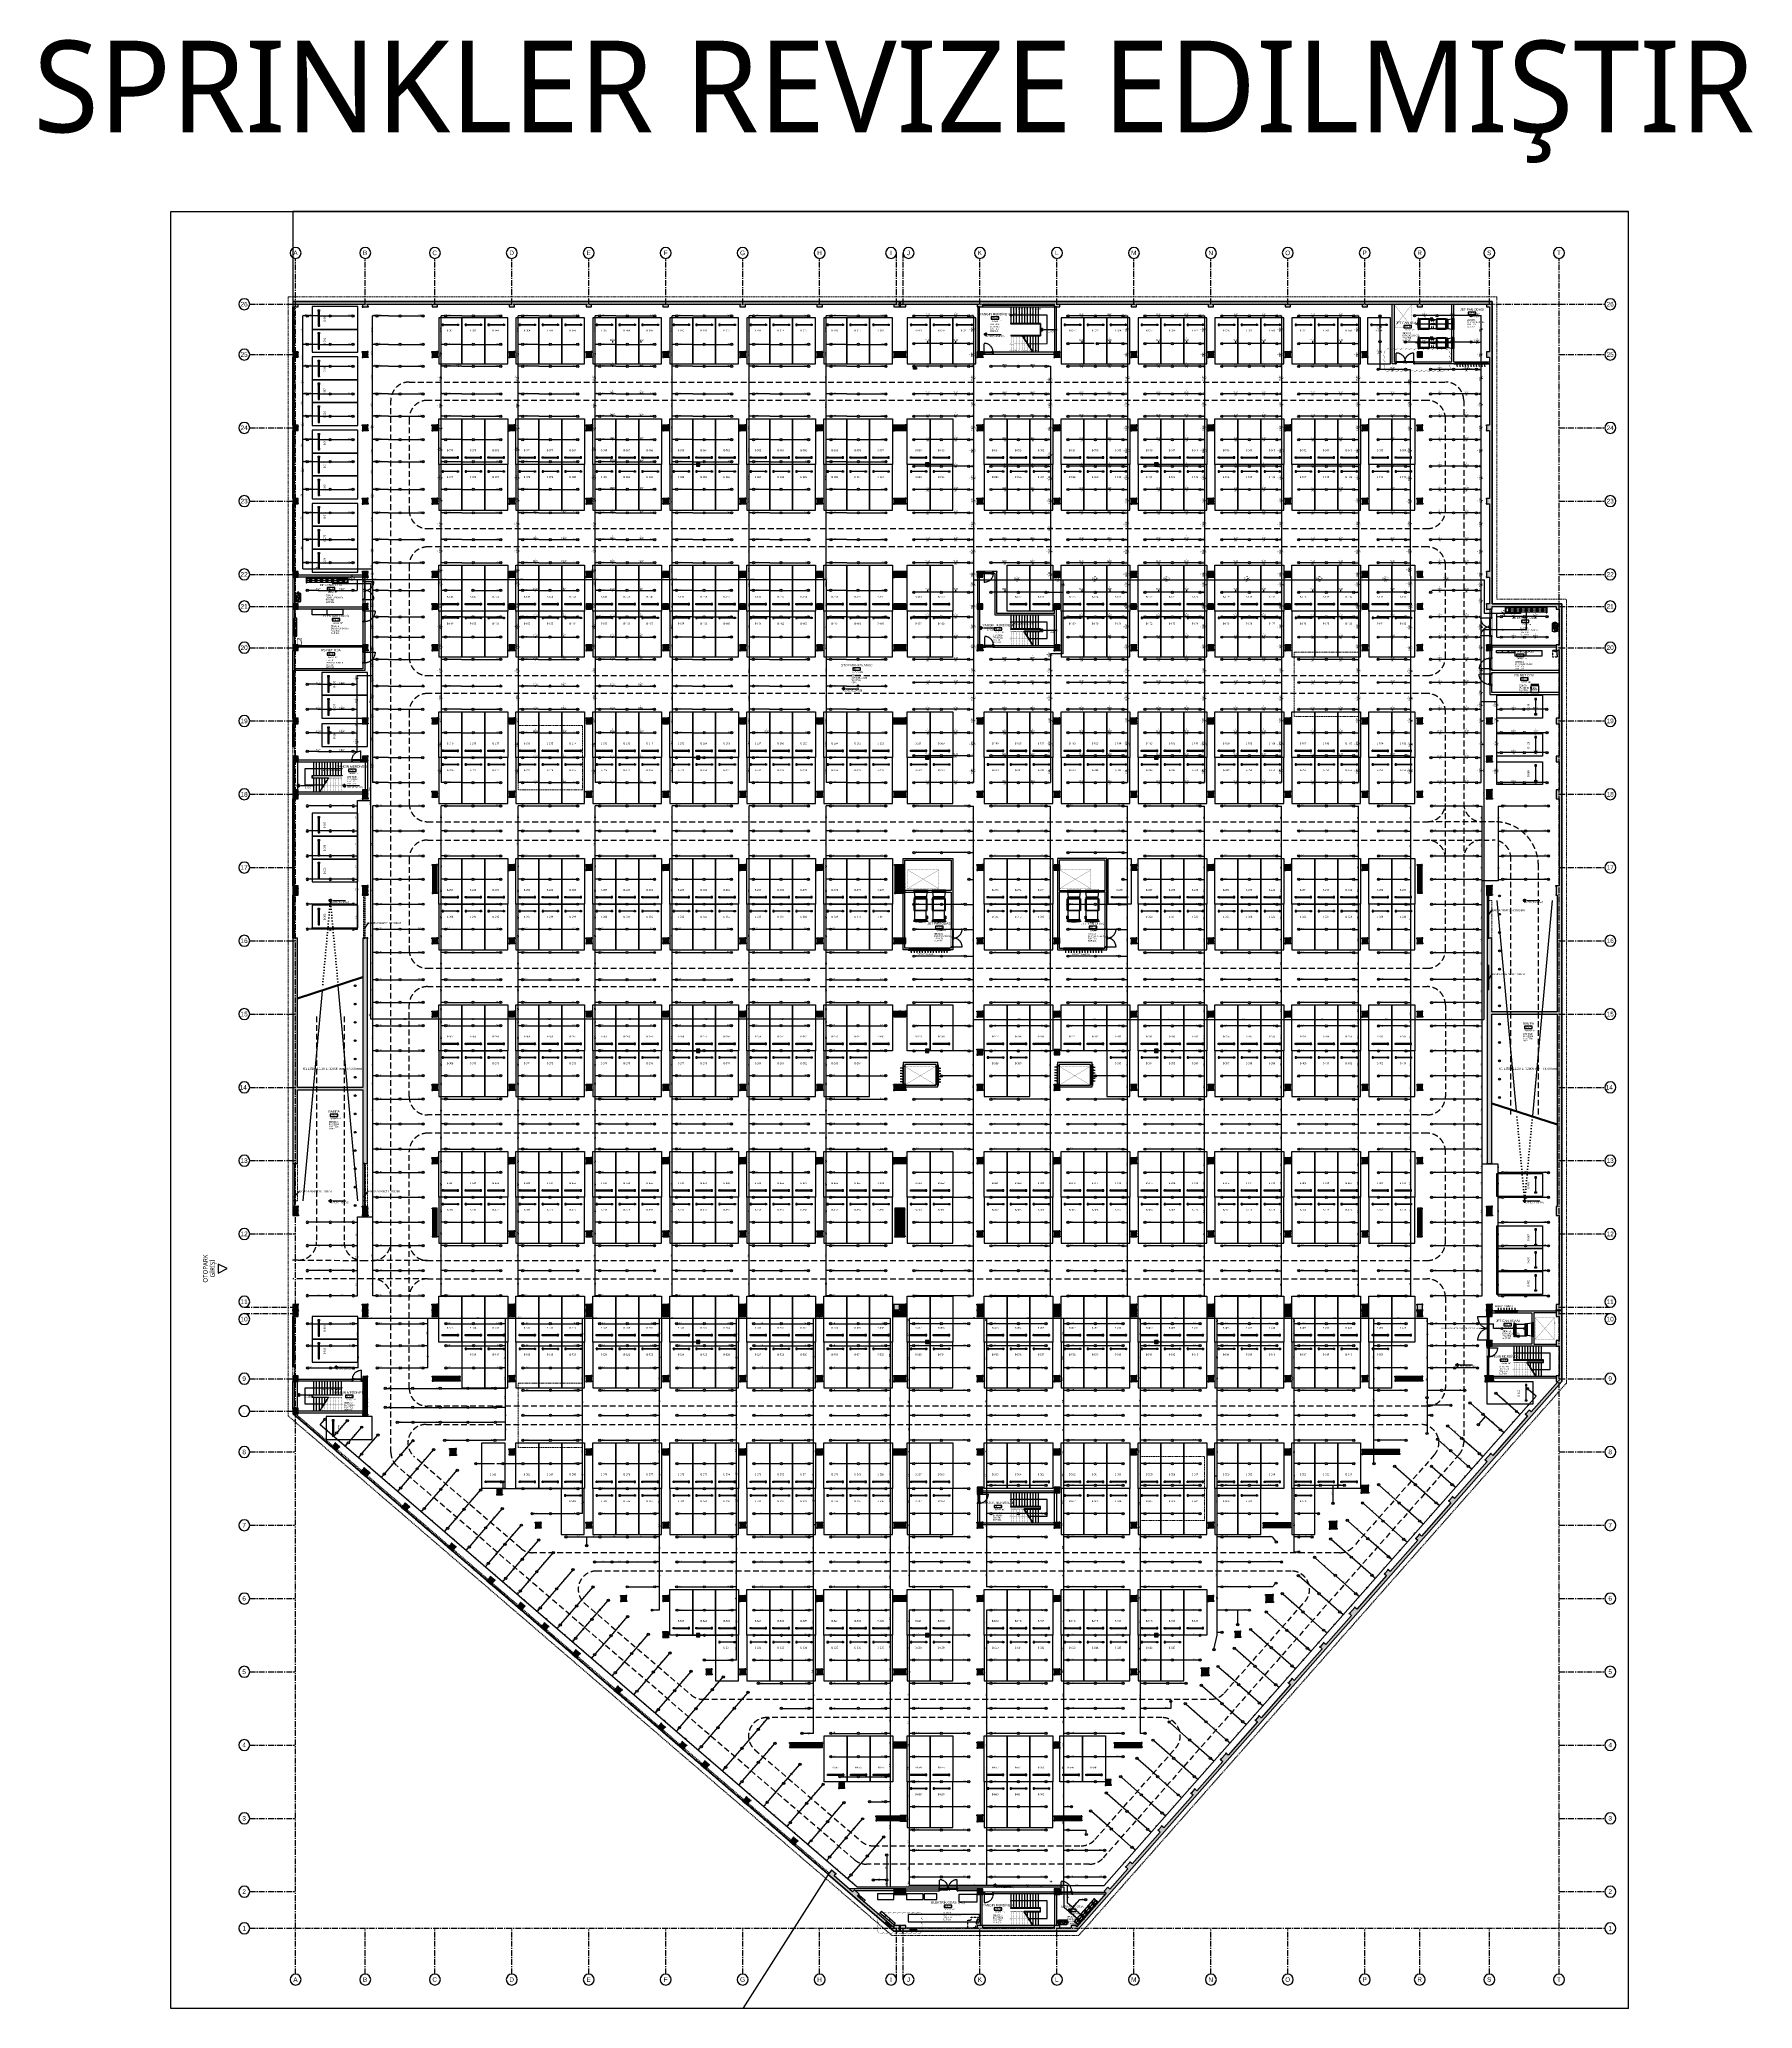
# Model space of a CAD drawing. Header units: millimetres. Extents: x -379292 to 1221486, y 92049 to 447512.
# Drawn here: x 258167 to 445157, y 92049 to 307027 of the extents above; entities that cross this region are included whole.
import ezdxf
from ezdxf import colors
from ezdxf.entities.mleader import LeaderData, LeaderLine
from ezdxf.enums import TextEntityAlignment as Align
from ezdxf.lldxf.tags import DXFTag
from ezdxf.math import Vec2, Vec3

# ---------------------------------------------------------------- set-up
doc = ezdxf.new("R2010")
doc.units = ezdxf.units.MM
for name, pattern in [('( Hidden )', [0.375, 0.25, -0.125]), ('ACAD_ISO07W100', [3, 0, -3]), ('CENTER', [2, 1.25, -0.25, 0.25, -0.25]), ('DASHDOT', [25.4, 12.7, -6.35, 0, -6.35]), ('DOT', [6.35, 0, -6.35]), ('HIDDEN', [9.525, 6.35, -3.175]), ('PHANTOM', [0.8, 0.45, -0.05, 0.1, -0.05, 0.1, -0.05])]:
    doc.linetypes.add(name, pattern=pattern)
for name, color, linetype, lineweight in [('-M-FIRE EQUIPMENT', 7, 'Continuous', 30), ('-M-YNGN-FHC-KORUMA', 7, 'ACAD_ISO07W100', 25), ('-M-YNGN-KOLLEKTÖR', 7, 'Continuous', 25), ('-M-YNGN-ZON1', 5, 'SP', 30), ('-M-YNGN-ZON2', 4, 'SP', 30), ('-M-YNGN-ZON3', 6, 'SP', 30), ('-M-YNGN-ZON4', 3, 'SP', 30), ('-M-YNGN-ZON5', 11, 'SP', 30), ('-M-YNGN-ZON6', 2, 'SP', 30), ('0-KRCN-HVL-KANALUFLEME01', 3, 'Continuous', 40), ('0-KRCN-MİMARİ DETAY', 6, 'Continuous', 30), ('06_FORMWORK HIDDEN', 252, 'HIDDEN2', 0), ('_Systemair', 3, 'Continuous', 30), ('_Systemair Ventilation Equipments', 7, 'Continuous', 30), ('A-MENF-POZ', 137, 'Continuous', 0), ('T', 8, 'Continuous', 9)]:
    doc.layers.add(name, color=color, linetype=linetype, lineweight=lineweight)
for name, color, linetype in [('-M-PIPE EQUIPMENT', 14, 'Continuous'), ('-M-YNGN-BORUID', 7, 'Continuous'), ('-M-YNGN-BORUUZUN', 7, 'Continuous'), ('-M-YNGN-BORUYUK', 7, 'Continuous'), ('-M-YNGN-SPR-YUK', 7, 'Continuous'), ('-M-YNGN-ZON1-CAP-', 7, 'Continuous'), ('-M-YNGN-ZON1-SPR-', 7, 'Continuous'), ('-M-YNGN-ZON2-CAP-', 7, 'Continuous'), ('-M-YNGN-ZON2-SPR-', 7, 'Continuous'), ('-M-YNGN-ZON3-CAP-', 7, 'Continuous'), ('-M-YNGN-ZON3-SPR-', 7, 'Continuous'), ('-M-YNGN-ZON4-CAP-', 7, 'Continuous'), ('-M-YNGN-ZON4-SPR-', 7, 'Continuous'), ('-M-YNGN-ZON5-CAP-', 7, 'Continuous'), ('-M-YNGN-ZON5-SPR-', 7, 'Continuous'), ('-M-YNGN-ZON6-CAP-', 7, 'Continuous'), ('-M-YNGN-ZON6-SPR-', 7, 'Continuous'), ('010-05', 1, 'Continuous'), ('04_RAIN INLET', 51, 'Continuous'), ('05_AXIS', 211, 'CENTER'), ('05_AXIS NAME', 7, 'Continuous'), ('05_CONCRETE HIDDEN', 122, 'HIDDEN'), ('05_CONCRETE VIEW', 142, 'Continuous'), ('05_DILATATION', 131, 'Continuous'), ('05_DOOR', 2, 'Continuous'), ('05_EQUIPMENT', 1, 'Continuous'), ('05_HANDRAIL', 153, 'Continuous'), ('05_HATCH 1', 101, 'Continuous'), ('05_HATCH CONCRETE', 141, 'Continuous'), ('05_HATCH SOLID-1', 252, 'Continuous'), ('05_HATCH SOLID-2', 253, 'Continuous'), ('05_HIDDEN', 2, 'HIDDEN'), ('05_HOLE MC', 150, 'Continuous'), ('05_LOUVER', 2, 'Continuous'), ('05_LOUVER TEXT', 2, 'Continuous'), ('05_MATERIAL TEXT', 112, 'Continuous'), ('05_PLAN LEVEL', 2, 'Continuous'), ('05_PLASTER', 2, 'Continuous'), ('05_REV', 5, 'Continuous'), ('05_ROAD', 52, 'Continuous'), ('05_ROOM M2', 161, 'Continuous'), ('05_ROOM NAME', 153, 'Continuous'), ('05_ROOM NUMBER', 152, 'Continuous'), ('05_SLOPE', 91, 'Continuous'), ('05_STAIRS', 52, 'Continuous'), ('05_STAIRS ARROW', 2, 'Continuous'), ('05_STAIRS TEXT', 2, 'Continuous'), ('05_STEEL HIDDEN', 61, 'HIDDEN'), ('05_SYMBOL', 2, 'Continuous'), ('05_TEXT 2.5', 212, 'Continuous'), ('05_TEXT 5', 7, 'Continuous'), ('05_VIEW 5', 5, 'Continuous'), ('05_WALL', 3, 'Continuous'), ('08_LIGHTING LINE', 4, 'Continuous'), ('08_PANEL', 4, 'Continuous'), ('08_POWER SYSTEM', 4, 'Continuous'), ('08_TEXT-2.5', 3, 'Continuous'), ('202-A-Y-MahalAd', 141, 'Continuous'), ('flans015', 14, 'Continuous')]:
    doc.layers.add(name, color=color, linetype=linetype)
doc.layers.add('-M-YNGN-SPR-CAPCIZGI', color=188, linetype='Continuous', plot=False)
doc.styles.add('CIZGI', font='tahoma.ttf', dxfattribs={"width": 0.8, "oblique": 20})
doc.styles.add('DIM', font='arial.ttf')
doc.styles.add('HCAD', font='HCAD.SHX', dxfattribs={"width": 0.8, "height": 0.2})
doc.styles.add('IKT-MD', font='romans.shx', dxfattribs={"width": 0.5, "height": 20})
doc.styles.add('PIPESIZE', font='hcad.shx', dxfattribs={"width": 0.8})
doc.styles.add('SPR-NOT', font='romans.shx')
doc.styles.get("Standard").update_dxf_attribs({"font": 'segoeuil.ttf'})
doc.styles.add('YAZI-2', font='arial.ttf', dxfattribs={"height": 2})
doc.styles.add('YAZI-2.5', font='arial.ttf', dxfattribs={"height": 2.5})
doc.styles.add('YAZI-3', font='arial.ttf', dxfattribs={"height": 3})
doc.styles.add('YAZI-5', font='arial.ttf', dxfattribs={"height": 5})
tags = doc.linetypes.add('HIDDEN2', pattern=[0.1875, 0.125, -0.0625]).pattern_tags.tags
tags[6:7] = [DXFTag(74, 4), DXFTag(75, 0), DXFTag(340, '0'), DXFTag(46, 0.0), DXFTag(50, 0.0), DXFTag(44, 0.0), DXFTag(45, 0.0)]
tags[4:5] = [DXFTag(74, 4), DXFTag(75, 0), DXFTag(340, '0'), DXFTag(46, 0.0), DXFTag(50, 0.0), DXFTag(44, 0.0), DXFTag(45, 0.0)]
doc.linetypes.add('SP', pattern='A,2,-0.1,["SP",CIZGI,S=0.14,R=0.2,X=0,Y=-0.07],-0.255', length=2.355)
pattern_1 = [(45, (-20246.60925, -14802.3896), (-0.224506403, 0.224506403), []), (135, (-20246.60925, -14802.3896), (-0.224506403, -0.224506403), [])]
pattern_2 = [(135, (22246.60925, -14802.3896), (0.224506403, 0.224506403), []), (45, (22246.60925, -14802.3896), (0.224506403, -0.224506403), [])]
pattern_3 = [(90, (24591.2114, -3174555.0591), (-1.623797625, 2.8125), [1.875, -3.75]), (210, (24591.2114, -3174555.0591), (-1.62379763564, -2.81249999385), [1.875, -3.75]), (150, (24591.2114, -3174555.0591), (-3.24759526064, 6.15e-09), [-3.75, 1.875])]
pattern_4 = [(270, (24591.2114, 3174525.0591), (-1.623797625, -2.8125), [1.875, -3.75]), (150, (24591.2114, 3174525.0591), (-1.62379763564, 2.81249999385), [1.875, -3.75]), (210, (24591.2114, 3174525.0591), (-3.24759526064, -6.15e-09), [-3.75, 1.875])]
pattern_5 = [(90, (24341.2114, -3174555.0591), (-1.623797625, 2.8125), [1.875, -3.75]), (210, (24341.2114, -3174555.0591), (-1.62379763564, -2.81249999385), [1.875, -3.75]), (150, (24341.2114, -3174555.0591), (-3.24759526064, 6.15e-09), [-3.75, 1.875])]
pattern_6 = [(270, (24341.2114, 3174525.0591), (-1.623797625, -2.8125), [1.875, -3.75]), (150, (24341.2114, 3174525.0591), (-1.62379763564, 2.81249999385), [1.875, -3.75]), (210, (24341.2114, 3174525.0591), (-3.24759526064, -6.15e-09), [-3.75, 1.875])]
pattern_7 = [(225, (19752.8965, 13790.6787), (0.224506403, -0.224506403), []), (315, (19752.8965, 13790.6787), (0.224506403, 0.224506403), [])]
pattern_8 = [(315, (-21540.32198, 13790.6787), (-0.224506403, -0.224506403), []), (225, (-21540.32198, 13790.6787), (-0.224506403, 0.224506403), [])]
pattern_9 = [(270, (-695728.2336, -3493868.9414), (1.3748153225, -2.38125), [1.5875, -3.175]), (30, (-695728.2336, -3493868.9414), (1.3748153315, 2.3812499948), [1.5875, -3.175]), (330, (-695728.2336, -3493868.9414), (2.749630654, -5.2e-09), [-3.175, 1.5875])]
pattern_10 = [(315, (-21740.32198, 13790.6787), (-0.224506403, -0.224506403), []), (225, (-21740.32198, 13790.6787), (-0.224506403, 0.224506403), [])]
pattern_11 = [(225, (905000, -3e-07), (67.351921, -67.351921), []), (225, (904932.65, -3e-07), (67.351921, -67.351921), [47.625, -23.8125])]

# ---------------------------------------------------------------- blocks, each defined once
blk = doc.blocks.new('AWAKS ADI')
at = {"layer": '05_AXIS NAME', "color": 2}
blk.add_circle((0, 0), 6, dxfattribs=at)
at = {"layer": '05_AXIS NAME', "style": 'YAZI-5'}
blk.add_attdef('AKSADI', text='', height=5, dxfattribs=at).set_placement((0, 0), align=Align.MIDDLE_CENTER)
blk = doc.blocks.new('202_Aks')
at = {"layer": '05_AXIS', "ltscale": 500}
for p, q in [((0, -182300), (0, 5000)), ((7600, 0), (7600, 5000)), ((15200, 0), (15200, 5000)), ((23600, 0), (23600, 5000)), ((32000, 0), (32000, 5000)), ((40400, 0), (40400, 5000)), ((48800, 0), (48800, 5000)), ((57200, 0), (57200, 5000)), ((65600, 0), (65600, 5600)), ((66300, 0), (66300, 5600)), ((74700, 0), (74700, 5000)), ((83100, 0), (83100, 5000)), ((91500, 0), (91500, 5000)), ((99900, 0), (99900, 5000)), ((108300, 0), (108300, 5000)), ((116700, 0), (116700, 5000)), ((122700, 0), (122700, 5000)), ((130300, 0), (130300, 5000)), ((137900, -182300), (137900, 5000)), ((-5000, 0), (142900, 0)), ((-5000, -5500), (0, -5500)), ((137900, -5500), (142900, -5500)), ((-5000, -13500), (0, -13500)), ((137900, -13500), (142900, -13500)), ((-5000, -21500), (0, -21500)), ((137900, -21500), (142900, -21500)), ((-5000, -29500), (0, -29500)), ((137900, -29500), (142900, -29500)), ((-5000, -33000), (0, -33000)), ((137900, -33000), (142900, -33000)), ((-5000, -37500), (0, -37500)), ((137900, -37500), (142900, -37500)), ((-5000, -45500), (0, -45500)), ((137900, -45500), (142900, -45500)), ((-5000, -53500), (0, -53500)), ((137900, -53500), (142900, -53500)), ((-5000, -61500), (0, -61500)), ((137900, -61500), (142900, -61500)), ((-5000, -69500), (0, -69500)), ((137900, -69500), (142900, -69500)), ((-5000, -77500), (0, -77500)), ((137900, -77500), (142900, -77500)), ((-5000, -85500), (0, -85500)), ((137900, -85500), (142900, -85500)), ((-5000, -93500), (0, -93500)), ((137900, -93500), (142900, -93500)), ((-5000, -101500), (0, -101500)), ((137900, -101500), (142900, -101500)), ((-5600, -109500), (0, -109500)), ((137900, -109500), (143500, -109500)), ((-5600, -110200), (0, -110200)), ((137900, -110200), (143500, -110200)), ((-5000, -117300), (0, -117300)), ((137900, -117300), (142900, -117300)), ((-5000, -120838), (0, -120838)), ((-5000, -125300), (0, -125300)), ((137900, -125300), (142900, -125300)), ((-5000, -133300), (0, -133300)), ((137900, -133300), (142900, -133300)), ((-5000, -141300), (0, -141300)), ((137900, -141300), (142900, -141300)), ((-5000, -149300), (0, -149300)), ((137900, -149300), (142900, -149300)), ((-5000, -157300), (0, -157300)), ((137900, -157300), (142900, -157300)), ((-5000, -165300), (0, -165300)), ((137900, -165300), (142900, -165300)), ((-5000, -173300), (0, -173300)), ((137900, -173300), (142900, -173300)), ((-5000, -177300), (142900, -177300)), ((7600, -182300), (7600, -177300)), ((15200, -182300), (15200, -177300)), ((23600, -182300), (23600, -177300)), ((32000, -182300), (32000, -177300)), ((40400, -182300), (40400, -177300)), ((48800, -182300), (48800, -177300)), ((57200, -182300), (57200, -177300)), ((65600, -182900), (65600, -177300)), ((66300, -182900), (66300, -177300)), ((74700, -182300), (74700, -177300)), ((83100, -182300), (83100, -177300)), ((91500, -182300), (91500, -177300)), ((99900, -182300), (99900, -177300)), ((108300, -182300), (108300, -177300)), ((116700, -182300), (116700, -177300)), ((122700, -182300), (122700, -177300)), ((130300, -182300), (130300, -177300))]:
    blk.add_line(p, q, dxfattribs=at)
at = {"layer": '05_AXIS NAME'}
ref = blk.add_blockref('AWAKS ADI', (0, 5600), dxfattribs=dict(at, xscale=-100, yscale=100, zscale=100))
ref.add_attrib('AKSADI', 'A', dxfattribs={"height": 500, "style": 'YAZI-5'}).set_placement((-14, 5602), align=Align.MIDDLE_CENTER)
ref = blk.add_blockref('AWAKS ADI', (7600, 5600), dxfattribs=dict(at, xscale=-100, yscale=100, zscale=100))
ref.add_attrib('AKSADI', 'B', dxfattribs={"height": 500, "style": 'YAZI-5'}).set_placement((7586, 5602), align=Align.MIDDLE_CENTER)
ref = blk.add_blockref('AWAKS ADI', (15200, 5600), dxfattribs=dict(at, xscale=-100, yscale=100, zscale=100))
ref.add_attrib('AKSADI', 'C', dxfattribs={"height": 500, "style": 'YAZI-5'}).set_placement((15186, 5602), align=Align.MIDDLE_CENTER)
ref = blk.add_blockref('AWAKS ADI', (23600, 5600), dxfattribs=dict(at, xscale=-100, yscale=100, zscale=100))
ref.add_attrib('AKSADI', 'D', dxfattribs={"height": 500, "style": 'YAZI-5'}).set_placement((23586, 5602), align=Align.MIDDLE_CENTER)
ref = blk.add_blockref('AWAKS ADI', (32000, 5600), dxfattribs=dict(at, xscale=-100, yscale=100, zscale=100))
ref.add_attrib('AKSADI', 'E', dxfattribs={"height": 500, "style": 'YAZI-5'}).set_placement((31986, 5602), align=Align.MIDDLE_CENTER)
ref = blk.add_blockref('AWAKS ADI', (40400, 5600), dxfattribs=dict(at, xscale=-100, yscale=100, zscale=100))
ref.add_attrib('AKSADI', 'F', dxfattribs={"height": 500, "style": 'YAZI-5'}).set_placement((40386, 5602), align=Align.MIDDLE_CENTER)
ref = blk.add_blockref('AWAKS ADI', (48800, 5600), dxfattribs=dict(at, xscale=-100, yscale=100, zscale=100))
ref.add_attrib('AKSADI', 'G', dxfattribs={"height": 500, "style": 'YAZI-5'}).set_placement((48786, 5602), align=Align.MIDDLE_CENTER)
ref = blk.add_blockref('AWAKS ADI', (57200, 5600), dxfattribs=dict(at, xscale=-100, yscale=100, zscale=100))
ref.add_attrib('AKSADI', 'H', dxfattribs={"height": 500, "style": 'YAZI-5'}).set_placement((57186, 5602), align=Align.MIDDLE_CENTER)
ref = blk.add_blockref('AWAKS ADI', (65000, 5600), dxfattribs=dict(at, xscale=-100, yscale=100, zscale=100))
ref.add_attrib('AKSADI', 'I', dxfattribs={"height": 500, "style": 'YAZI-5'}).set_placement((64986, 5602), align=Align.MIDDLE_CENTER)
ref = blk.add_blockref('AWAKS ADI', (66900, 5600), dxfattribs=dict(at, xscale=-100, yscale=100, zscale=100))
ref.add_attrib('AKSADI', 'J', dxfattribs={"height": 500, "style": 'YAZI-5'}).set_placement((66886, 5602), align=Align.MIDDLE_CENTER)
ref = blk.add_blockref('AWAKS ADI', (74700, 5600), dxfattribs=dict(at, xscale=-100, yscale=100, zscale=100))
ref.add_attrib('AKSADI', 'K', dxfattribs={"height": 500, "style": 'YAZI-5'}).set_placement((74686, 5602), align=Align.MIDDLE_CENTER)
ref = blk.add_blockref('AWAKS ADI', (83100, 5600), dxfattribs=dict(at, xscale=-100, yscale=100, zscale=100))
ref.add_attrib('AKSADI', 'L', dxfattribs={"height": 500, "style": 'YAZI-5'}).set_placement((83086, 5602), align=Align.MIDDLE_CENTER)
ref = blk.add_blockref('AWAKS ADI', (91500, 5600), dxfattribs=dict(at, xscale=-100, yscale=100, zscale=100))
ref.add_attrib('AKSADI', 'M', dxfattribs={"height": 500, "style": 'YAZI-5'}).set_placement((91486, 5602), align=Align.MIDDLE_CENTER)
ref = blk.add_blockref('AWAKS ADI', (99900, 5600), dxfattribs=dict(at, xscale=-100, yscale=100, zscale=100))
ref.add_attrib('AKSADI', 'N', dxfattribs={"height": 500, "style": 'YAZI-5'}).set_placement((99886, 5602), align=Align.MIDDLE_CENTER)
ref = blk.add_blockref('AWAKS ADI', (108300, 5600), dxfattribs=dict(at, xscale=-100, yscale=100, zscale=100))
ref.add_attrib('AKSADI', 'O', dxfattribs={"height": 500, "style": 'YAZI-5'}).set_placement((108286, 5602), align=Align.MIDDLE_CENTER)
ref = blk.add_blockref('AWAKS ADI', (116700, 5600), dxfattribs=dict(at, xscale=-100, yscale=100, zscale=100))
ref.add_attrib('AKSADI', 'P', dxfattribs={"height": 500, "style": 'YAZI-5'}).set_placement((116686, 5602), align=Align.MIDDLE_CENTER)
ref = blk.add_blockref('AWAKS ADI', (122700, 5600), dxfattribs=dict(at, xscale=-100, yscale=100, zscale=100))
ref.add_attrib('AKSADI', 'R', dxfattribs={"height": 500, "style": 'YAZI-5'}).set_placement((122686, 5602), align=Align.MIDDLE_CENTER)
ref = blk.add_blockref('AWAKS ADI', (130300, 5600), dxfattribs=dict(at, xscale=-100, yscale=100, zscale=100))
ref.add_attrib('AKSADI', 'S', dxfattribs={"height": 500, "style": 'YAZI-5'}).set_placement((130286, 5602), align=Align.MIDDLE_CENTER)
ref = blk.add_blockref('AWAKS ADI', (137900, 5600), dxfattribs=dict(at, xscale=-100, yscale=100, zscale=100))
ref.add_attrib('AKSADI', 'T', dxfattribs={"height": 500, "style": 'YAZI-5'}).set_placement((137886, 5602), align=Align.MIDDLE_CENTER)
ref = blk.add_blockref('AWAKS ADI', (-5600, 0), dxfattribs=dict(at, xscale=-100, yscale=100, zscale=100))
ref.add_attrib('AKSADI', '26', dxfattribs={"height": 500, "style": 'YAZI-5'}).set_placement((-5614, 2), align=Align.MIDDLE_CENTER)
ref = blk.add_blockref('AWAKS ADI', (143500, 0), dxfattribs=dict(at, xscale=-100, yscale=100, zscale=100))
ref.add_attrib('AKSADI', '26', dxfattribs={"height": 500, "style": 'YAZI-5'}).set_placement((143486, 2), align=Align.MIDDLE_CENTER)
ref = blk.add_blockref('AWAKS ADI', (-5600, -5500), dxfattribs=dict(at, xscale=-100, yscale=100, zscale=100))
ref.add_attrib('AKSADI', '25', dxfattribs={"height": 500, "style": 'YAZI-5'}).set_placement((-5614, -5498), align=Align.MIDDLE_CENTER)
ref = blk.add_blockref('AWAKS ADI', (143500, -5500), dxfattribs=dict(at, xscale=-100, yscale=100, zscale=100))
ref.add_attrib('AKSADI', '25', dxfattribs={"height": 500, "style": 'YAZI-5'}).set_placement((143486, -5498), align=Align.MIDDLE_CENTER)
ref = blk.add_blockref('AWAKS ADI', (-5600, -13500), dxfattribs=dict(at, xscale=-100, yscale=100, zscale=100))
ref.add_attrib('AKSADI', '24', dxfattribs={"height": 500, "style": 'YAZI-5'}).set_placement((-5614, -13498), align=Align.MIDDLE_CENTER)
ref = blk.add_blockref('AWAKS ADI', (143500, -13500), dxfattribs=dict(at, xscale=-100, yscale=100, zscale=100))
ref.add_attrib('AKSADI', '24', dxfattribs={"height": 500, "style": 'YAZI-5'}).set_placement((143486, -13498), align=Align.MIDDLE_CENTER)
ref = blk.add_blockref('AWAKS ADI', (-5600, -21500), dxfattribs=dict(at, xscale=-100, yscale=100, zscale=100))
ref.add_attrib('AKSADI', '23', dxfattribs={"height": 500, "style": 'YAZI-5'}).set_placement((-5614, -21498), align=Align.MIDDLE_CENTER)
ref = blk.add_blockref('AWAKS ADI', (143500, -21500), dxfattribs=dict(at, xscale=-100, yscale=100, zscale=100))
ref.add_attrib('AKSADI', '23', dxfattribs={"height": 500, "style": 'YAZI-5'}).set_placement((143486, -21498), align=Align.MIDDLE_CENTER)
ref = blk.add_blockref('AWAKS ADI', (-5600, -29500), dxfattribs=dict(at, xscale=-100, yscale=100, zscale=100))
ref.add_attrib('AKSADI', '22', dxfattribs={"height": 500, "style": 'YAZI-5'}).set_placement((-5614, -29498), align=Align.MIDDLE_CENTER)
ref = blk.add_blockref('AWAKS ADI', (143500, -29500), dxfattribs=dict(at, xscale=-100, yscale=100, zscale=100))
ref.add_attrib('AKSADI', '22', dxfattribs={"height": 500, "style": 'YAZI-5'}).set_placement((143486, -29498), align=Align.MIDDLE_CENTER)
ref = blk.add_blockref('AWAKS ADI', (-5600, -33000), dxfattribs=dict(at, xscale=-100, yscale=100, zscale=100))
ref.add_attrib('AKSADI', '21', dxfattribs={"height": 500, "style": 'YAZI-5'}).set_placement((-5614, -32998), align=Align.MIDDLE_CENTER)
ref = blk.add_blockref('AWAKS ADI', (143500, -33000), dxfattribs=dict(at, xscale=-100, yscale=100, zscale=100))
ref.add_attrib('AKSADI', '21', dxfattribs={"height": 500, "style": 'YAZI-5'}).set_placement((143486, -32998), align=Align.MIDDLE_CENTER)
ref = blk.add_blockref('AWAKS ADI', (-5600, -37500), dxfattribs=dict(at, xscale=-100, yscale=100, zscale=100))
ref.add_attrib('AKSADI', '20', dxfattribs={"height": 500, "style": 'YAZI-5'}).set_placement((-5614, -37498), align=Align.MIDDLE_CENTER)
ref = blk.add_blockref('AWAKS ADI', (143500, -37500), dxfattribs=dict(at, xscale=-100, yscale=100, zscale=100))
ref.add_attrib('AKSADI', '20', dxfattribs={"height": 500, "style": 'YAZI-5'}).set_placement((143486, -37498), align=Align.MIDDLE_CENTER)
ref = blk.add_blockref('AWAKS ADI', (-5600, -45500), dxfattribs=dict(at, xscale=-100, yscale=100, zscale=100))
ref.add_attrib('AKSADI', '19', dxfattribs={"height": 500, "style": 'YAZI-5'}).set_placement((-5614, -45498), align=Align.MIDDLE_CENTER)
ref = blk.add_blockref('AWAKS ADI', (143500, -45500), dxfattribs=dict(at, xscale=-100, yscale=100, zscale=100))
ref.add_attrib('AKSADI', '19', dxfattribs={"height": 500, "style": 'YAZI-5'}).set_placement((143486, -45498), align=Align.MIDDLE_CENTER)
ref = blk.add_blockref('AWAKS ADI', (-5600, -53500), dxfattribs=dict(at, xscale=-100, yscale=100, zscale=100))
ref.add_attrib('AKSADI', '18', dxfattribs={"height": 500, "style": 'YAZI-5'}).set_placement((-5614, -53498), align=Align.MIDDLE_CENTER)
ref = blk.add_blockref('AWAKS ADI', (143500, -53500), dxfattribs=dict(at, xscale=-100, yscale=100, zscale=100))
ref.add_attrib('AKSADI', '18', dxfattribs={"height": 500, "style": 'YAZI-5'}).set_placement((143486, -53498), align=Align.MIDDLE_CENTER)
ref = blk.add_blockref('AWAKS ADI', (-5600, -61500), dxfattribs=dict(at, xscale=-100, yscale=100, zscale=100))
ref.add_attrib('AKSADI', '17', dxfattribs={"height": 500, "style": 'YAZI-5'}).set_placement((-5614, -61498), align=Align.MIDDLE_CENTER)
ref = blk.add_blockref('AWAKS ADI', (143500, -61500), dxfattribs=dict(at, xscale=-100, yscale=100, zscale=100))
ref.add_attrib('AKSADI', '17', dxfattribs={"height": 500, "style": 'YAZI-5'}).set_placement((143486, -61498), align=Align.MIDDLE_CENTER)
ref = blk.add_blockref('AWAKS ADI', (-5600, -69500), dxfattribs=dict(at, xscale=-100, yscale=100, zscale=100))
ref.add_attrib('AKSADI', '16', dxfattribs={"height": 500, "style": 'YAZI-5'}).set_placement((-5614, -69498), align=Align.MIDDLE_CENTER)
ref = blk.add_blockref('AWAKS ADI', (143500, -69500), dxfattribs=dict(at, xscale=-100, yscale=100, zscale=100))
ref.add_attrib('AKSADI', '16', dxfattribs={"height": 500, "style": 'YAZI-5'}).set_placement((143486, -69498), align=Align.MIDDLE_CENTER)
ref = blk.add_blockref('AWAKS ADI', (-5600, -77500), dxfattribs=dict(at, xscale=-100, yscale=100, zscale=100))
ref.add_attrib('AKSADI', '15', dxfattribs={"height": 500, "style": 'YAZI-5'}).set_placement((-5614, -77498), align=Align.MIDDLE_CENTER)
ref = blk.add_blockref('AWAKS ADI', (143500, -77500), dxfattribs=dict(at, xscale=-100, yscale=100, zscale=100))
ref.add_attrib('AKSADI', '15', dxfattribs={"height": 500, "style": 'YAZI-5'}).set_placement((143486, -77498), align=Align.MIDDLE_CENTER)
ref = blk.add_blockref('AWAKS ADI', (-5600, -85500), dxfattribs=dict(at, xscale=-100, yscale=100, zscale=100))
ref.add_attrib('AKSADI', '14 ', dxfattribs={"height": 500, "style": 'YAZI-5'}).set_placement((-5614, -85498), align=Align.MIDDLE_CENTER)
ref = blk.add_blockref('AWAKS ADI', (143500, -85500), dxfattribs=dict(at, xscale=-100, yscale=100, zscale=100))
ref.add_attrib('AKSADI', '14 ', dxfattribs={"height": 500, "style": 'YAZI-5'}).set_placement((143486, -85498), align=Align.MIDDLE_CENTER)
ref = blk.add_blockref('AWAKS ADI', (-5600, -93500), dxfattribs=dict(at, xscale=-100, yscale=100, zscale=100))
ref.add_attrib('AKSADI', '13', dxfattribs={"height": 500, "style": 'YAZI-5'}).set_placement((-5614, -93498), align=Align.MIDDLE_CENTER)
ref = blk.add_blockref('AWAKS ADI', (143500, -93500), dxfattribs=dict(at, xscale=-100, yscale=100, zscale=100))
ref.add_attrib('AKSADI', '13', dxfattribs={"height": 500, "style": 'YAZI-5'}).set_placement((143486, -93498), align=Align.MIDDLE_CENTER)
ref = blk.add_blockref('AWAKS ADI', (-5600, -101500), dxfattribs=dict(at, xscale=-100, yscale=100, zscale=100))
ref.add_attrib('AKSADI', '12', dxfattribs={"height": 500, "style": 'YAZI-5'}).set_placement((-5614, -101498), align=Align.MIDDLE_CENTER)
ref = blk.add_blockref('AWAKS ADI', (143500, -101500), dxfattribs=dict(at, xscale=-100, yscale=100, zscale=100))
ref.add_attrib('AKSADI', '12', dxfattribs={"height": 500, "style": 'YAZI-5'}).set_placement((143486, -101498), align=Align.MIDDLE_CENTER)
ref = blk.add_blockref('AWAKS ADI', (-5600, -108900), dxfattribs=dict(at, xscale=-100, yscale=100, zscale=100))
ref.add_attrib('AKSADI', '11', dxfattribs={"height": 500, "style": 'YAZI-5'}).set_placement((-5614, -108898), align=Align.MIDDLE_CENTER)
ref = blk.add_blockref('AWAKS ADI', (143500, -108900), dxfattribs=dict(at, xscale=-100, yscale=100, zscale=100))
ref.add_attrib('AKSADI', '11', dxfattribs={"height": 500, "style": 'YAZI-5'}).set_placement((143486, -108898), align=Align.MIDDLE_CENTER)
ref = blk.add_blockref('AWAKS ADI', (-5600, -110800), dxfattribs=dict(at, xscale=-100, yscale=100, zscale=100))
ref.add_attrib('AKSADI', '10', dxfattribs={"height": 500, "style": 'YAZI-5'}).set_placement((-5614, -110798), align=Align.MIDDLE_CENTER)
ref = blk.add_blockref('AWAKS ADI', (143500, -110800), dxfattribs=dict(at, xscale=-100, yscale=100, zscale=100))
ref.add_attrib('AKSADI', '10', dxfattribs={"height": 500, "style": 'YAZI-5'}).set_placement((143486, -110798), align=Align.MIDDLE_CENTER)
ref = blk.add_blockref('AWAKS ADI', (-5600, -117300), dxfattribs=dict(at, xscale=-100, yscale=100, zscale=100))
ref.add_attrib('AKSADI', '9', dxfattribs={"height": 500, "style": 'YAZI-5'}).set_placement((-5614, -117298), align=Align.MIDDLE_CENTER)
ref = blk.add_blockref('AWAKS ADI', (143500, -117300), dxfattribs=dict(at, xscale=-100, yscale=100, zscale=100))
ref.add_attrib('AKSADI', '9', dxfattribs={"height": 500, "style": 'YAZI-5'}).set_placement((143486, -117298), align=Align.MIDDLE_CENTER)
ref = blk.add_blockref('AWAKS ADI', (-5600, -120838), dxfattribs=dict(at, xscale=-100, yscale=100, zscale=100))
ref.add_attrib('AKSADI', '.', dxfattribs={"height": 500, "style": 'YAZI-5'}).set_placement((-5614, -120835), align=Align.MIDDLE_CENTER)
ref = blk.add_blockref('AWAKS ADI', (-5600, -125300), dxfattribs=dict(at, xscale=-100, yscale=100, zscale=100))
ref.add_attrib('AKSADI', '8', dxfattribs={"height": 500, "style": 'YAZI-5'}).set_placement((-5614, -125298), align=Align.MIDDLE_CENTER)
ref = blk.add_blockref('AWAKS ADI', (143500, -125300), dxfattribs=dict(at, xscale=-100, yscale=100, zscale=100))
ref.add_attrib('AKSADI', '8', dxfattribs={"height": 500, "style": 'YAZI-5'}).set_placement((143486, -125298), align=Align.MIDDLE_CENTER)
ref = blk.add_blockref('AWAKS ADI', (-5600, -133300), dxfattribs=dict(at, xscale=-100, yscale=100, zscale=100))
ref.add_attrib('AKSADI', '7', dxfattribs={"height": 500, "style": 'YAZI-5'}).set_placement((-5614, -133298), align=Align.MIDDLE_CENTER)
ref = blk.add_blockref('AWAKS ADI', (143500, -133300), dxfattribs=dict(at, xscale=-100, yscale=100, zscale=100))
ref.add_attrib('AKSADI', '7', dxfattribs={"height": 500, "style": 'YAZI-5'}).set_placement((143486, -133298), align=Align.MIDDLE_CENTER)
ref = blk.add_blockref('AWAKS ADI', (-5600, -141300), dxfattribs=dict(at, xscale=-100, yscale=100, zscale=100))
ref.add_attrib('AKSADI', '6', dxfattribs={"height": 500, "style": 'YAZI-5'}).set_placement((-5614, -141298), align=Align.MIDDLE_CENTER)
ref = blk.add_blockref('AWAKS ADI', (143500, -141300), dxfattribs=dict(at, xscale=-100, yscale=100, zscale=100))
ref.add_attrib('AKSADI', '6', dxfattribs={"height": 500, "style": 'YAZI-5'}).set_placement((143486, -141298), align=Align.MIDDLE_CENTER)
ref = blk.add_blockref('AWAKS ADI', (-5600, -149300), dxfattribs=dict(at, xscale=-100, yscale=100, zscale=100))
ref.add_attrib('AKSADI', '5', dxfattribs={"height": 500, "style": 'YAZI-5'}).set_placement((-5614, -149298), align=Align.MIDDLE_CENTER)
ref = blk.add_blockref('AWAKS ADI', (143500, -149300), dxfattribs=dict(at, xscale=-100, yscale=100, zscale=100))
ref.add_attrib('AKSADI', '5', dxfattribs={"height": 500, "style": 'YAZI-5'}).set_placement((143486, -149298), align=Align.MIDDLE_CENTER)
ref = blk.add_blockref('AWAKS ADI', (-5600, -157300), dxfattribs=dict(at, xscale=-100, yscale=100, zscale=100))
ref.add_attrib('AKSADI', '4', dxfattribs={"height": 500, "style": 'YAZI-5'}).set_placement((-5614, -157298), align=Align.MIDDLE_CENTER)
ref = blk.add_blockref('AWAKS ADI', (143500, -157300), dxfattribs=dict(at, xscale=-100, yscale=100, zscale=100))
ref.add_attrib('AKSADI', '4', dxfattribs={"height": 500, "style": 'YAZI-5'}).set_placement((143486, -157298), align=Align.MIDDLE_CENTER)
ref = blk.add_blockref('AWAKS ADI', (-5600, -165300), dxfattribs=dict(at, xscale=-100, yscale=100, zscale=100))
ref.add_attrib('AKSADI', '3', dxfattribs={"height": 500, "style": 'YAZI-5'}).set_placement((-5614, -165298), align=Align.MIDDLE_CENTER)
ref = blk.add_blockref('AWAKS ADI', (143500, -165300), dxfattribs=dict(at, xscale=-100, yscale=100, zscale=100))
ref.add_attrib('AKSADI', '3', dxfattribs={"height": 500, "style": 'YAZI-5'}).set_placement((143486, -165298), align=Align.MIDDLE_CENTER)
ref = blk.add_blockref('AWAKS ADI', (-5600, -173300), dxfattribs=dict(at, xscale=-100, yscale=100, zscale=100))
ref.add_attrib('AKSADI', '2', dxfattribs={"height": 500, "style": 'YAZI-5'}).set_placement((-5614, -173298), align=Align.MIDDLE_CENTER)
ref = blk.add_blockref('AWAKS ADI', (143500, -173300), dxfattribs=dict(at, xscale=-100, yscale=100, zscale=100))
ref.add_attrib('AKSADI', '2', dxfattribs={"height": 500, "style": 'YAZI-5'}).set_placement((143486, -173298), align=Align.MIDDLE_CENTER)
ref = blk.add_blockref('AWAKS ADI', (-5600, -177300), dxfattribs=dict(at, xscale=-100, yscale=100, zscale=100))
ref.add_attrib('AKSADI', '1', dxfattribs={"height": 500, "style": 'YAZI-5'}).set_placement((-5614, -177298), align=Align.MIDDLE_CENTER)
ref = blk.add_blockref('AWAKS ADI', (143500, -177300), dxfattribs=dict(at, xscale=-100, yscale=100, zscale=100))
ref.add_attrib('AKSADI', '1', dxfattribs={"height": 500, "style": 'YAZI-5'}).set_placement((143486, -177298), align=Align.MIDDLE_CENTER)
ref = blk.add_blockref('AWAKS ADI', (0, -182900), dxfattribs=dict(at, xscale=-100, yscale=100, zscale=100))
ref.add_attrib('AKSADI', 'A', dxfattribs={"height": 500, "style": 'YAZI-5'}).set_placement((-14, -182898), align=Align.MIDDLE_CENTER)
ref = blk.add_blockref('AWAKS ADI', (7600, -182900), dxfattribs=dict(at, xscale=-100, yscale=100, zscale=100))
ref.add_attrib('AKSADI', 'B', dxfattribs={"height": 500, "style": 'YAZI-5'}).set_placement((7586, -182898), align=Align.MIDDLE_CENTER)
ref = blk.add_blockref('AWAKS ADI', (15200, -182900), dxfattribs=dict(at, xscale=-100, yscale=100, zscale=100))
ref.add_attrib('AKSADI', 'C', dxfattribs={"height": 500, "style": 'YAZI-5'}).set_placement((15186, -182898), align=Align.MIDDLE_CENTER)
ref = blk.add_blockref('AWAKS ADI', (23600, -182900), dxfattribs=dict(at, xscale=-100, yscale=100, zscale=100))
ref.add_attrib('AKSADI', 'D', dxfattribs={"height": 500, "style": 'YAZI-5'}).set_placement((23586, -182898), align=Align.MIDDLE_CENTER)
ref = blk.add_blockref('AWAKS ADI', (32000, -182900), dxfattribs=dict(at, xscale=-100, yscale=100, zscale=100))
ref.add_attrib('AKSADI', 'E', dxfattribs={"height": 500, "style": 'YAZI-5'}).set_placement((31986, -182898), align=Align.MIDDLE_CENTER)
ref = blk.add_blockref('AWAKS ADI', (40400, -182900), dxfattribs=dict(at, xscale=-100, yscale=100, zscale=100))
ref.add_attrib('AKSADI', 'F', dxfattribs={"height": 500, "style": 'YAZI-5'}).set_placement((40386, -182898), align=Align.MIDDLE_CENTER)
ref = blk.add_blockref('AWAKS ADI', (48800, -182900), dxfattribs=dict(at, xscale=-100, yscale=100, zscale=100))
ref.add_attrib('AKSADI', 'G', dxfattribs={"height": 500, "style": 'YAZI-5'}).set_placement((48786, -182898), align=Align.MIDDLE_CENTER)
ref = blk.add_blockref('AWAKS ADI', (57200, -182900), dxfattribs=dict(at, xscale=-100, yscale=100, zscale=100))
ref.add_attrib('AKSADI', 'H', dxfattribs={"height": 500, "style": 'YAZI-5'}).set_placement((57186, -182898), align=Align.MIDDLE_CENTER)
ref = blk.add_blockref('AWAKS ADI', (65000, -182900), dxfattribs=dict(at, xscale=-100, yscale=100, zscale=100))
ref.add_attrib('AKSADI', 'I', dxfattribs={"height": 500, "style": 'YAZI-5'}).set_placement((64986, -182898), align=Align.MIDDLE_CENTER)
ref = blk.add_blockref('AWAKS ADI', (66900, -182900), dxfattribs=dict(at, xscale=-100, yscale=100, zscale=100))
ref.add_attrib('AKSADI', 'J', dxfattribs={"height": 500, "style": 'YAZI-5'}).set_placement((66886, -182898), align=Align.MIDDLE_CENTER)
ref = blk.add_blockref('AWAKS ADI', (74700, -182900), dxfattribs=dict(at, xscale=-100, yscale=100, zscale=100))
ref.add_attrib('AKSADI', 'K', dxfattribs={"height": 500, "style": 'YAZI-5'}).set_placement((74686, -182898), align=Align.MIDDLE_CENTER)
ref = blk.add_blockref('AWAKS ADI', (83100, -182900), dxfattribs=dict(at, xscale=-100, yscale=100, zscale=100))
ref.add_attrib('AKSADI', 'L', dxfattribs={"height": 500, "style": 'YAZI-5'}).set_placement((83086, -182898), align=Align.MIDDLE_CENTER)
ref = blk.add_blockref('AWAKS ADI', (91500, -182900), dxfattribs=dict(at, xscale=-100, yscale=100, zscale=100))
ref.add_attrib('AKSADI', 'M', dxfattribs={"height": 500, "style": 'YAZI-5'}).set_placement((91486, -182898), align=Align.MIDDLE_CENTER)
ref = blk.add_blockref('AWAKS ADI', (99900, -182900), dxfattribs=dict(at, xscale=-100, yscale=100, zscale=100))
ref.add_attrib('AKSADI', 'N', dxfattribs={"height": 500, "style": 'YAZI-5'}).set_placement((99886, -182898), align=Align.MIDDLE_CENTER)
ref = blk.add_blockref('AWAKS ADI', (108300, -182900), dxfattribs=dict(at, xscale=-100, yscale=100, zscale=100))
ref.add_attrib('AKSADI', 'O', dxfattribs={"height": 500, "style": 'YAZI-5'}).set_placement((108286, -182898), align=Align.MIDDLE_CENTER)
ref = blk.add_blockref('AWAKS ADI', (116700, -182900), dxfattribs=dict(at, xscale=-100, yscale=100, zscale=100))
ref.add_attrib('AKSADI', 'P', dxfattribs={"height": 500, "style": 'YAZI-5'}).set_placement((116686, -182898), align=Align.MIDDLE_CENTER)
ref = blk.add_blockref('AWAKS ADI', (122700, -182900), dxfattribs=dict(at, xscale=-100, yscale=100, zscale=100))
ref.add_attrib('AKSADI', 'R', dxfattribs={"height": 500, "style": 'YAZI-5'}).set_placement((122686, -182898), align=Align.MIDDLE_CENTER)
ref = blk.add_blockref('AWAKS ADI', (130300, -182900), dxfattribs=dict(at, xscale=-100, yscale=100, zscale=100))
ref.add_attrib('AKSADI', 'S', dxfattribs={"height": 500, "style": 'YAZI-5'}).set_placement((130286, -182898), align=Align.MIDDLE_CENTER)
ref = blk.add_blockref('AWAKS ADI', (137900, -182900), dxfattribs=dict(at, xscale=-100, yscale=100, zscale=100))
ref.add_attrib('AKSADI', 'T', dxfattribs={"height": 500, "style": 'YAZI-5'}).set_placement((137886, -182898), align=Align.MIDDLE_CENTER)
blk = doc.blocks.new('başlık')
at = {"layer": '05_MATERIAL TEXT', "style": 'DIM', "width": 0.8}
for s, p in [('ZEM:', (0, 50)), ('TAV:', (0, -250)), ('SÜP:', (0, -400)), ('DUV:', (0, -100))]:
    blk.add_text(s, height=100, dxfattribs=at).set_placement(p, align=Align.MIDDLE_LEFT)
blk = doc.blocks.new('MAHAL')
at = {"layer": '05_ROOM NUMBER'}
blk.add_lwpolyline([(-5.5, -10.7), (4.5, -10.7), (4.5, -7.7), (-5.5, -7.7)], close=True, dxfattribs=at)
at = {"layer": '05_HATCH SOLID-1', "xscale": 0.02, "yscale": 0.02, "zscale": 0.02}
blk.add_blockref('başlık', (-7.2, -18.7), dxfattribs=at)
at = {"layer": '05_MATERIAL TEXT', "style": 'DIM', "width": 0.8}
for tag, p in [('ZEMİN', (-0.9, -17.7)), ('TAVAN', (-0.9, -23.7)), ('SÜPÜRGELİK', (-0.9, -26.7)), ('DUVAR', (-0.9, -20.7))]:
    blk.add_attdef(tag, text='', height=2, dxfattribs=at).set_placement(p, align=Align.MIDDLE_LEFT)
at = {"layer": '05_ROOM M2', "insert": (6.5, -13.2), "char_height": 2, "attachment_point": 5, "style": 'YAZI-2'}
blk.add_mtext_dynamic_manual_height_columns('m²', width=6.939, gutter_width=625, heights=[0], dxfattribs=at)
at = {"layer": '05_ROOM M2', "style": 'YAZI-2'}
blk.add_attdef('MAHALM2', text='', height=2, dxfattribs=at).set_placement((-0.5, -13.2), align=Align.MIDDLE_CENTER)
at = {"layer": '05_ROOM NAME', "style": 'YAZI-3'}
for tag, p in [('INGMAHALADI', (-0.5, 0.8)), ('TURMAHALADI', (-0.5, -4.2))]:
    blk.add_attdef(tag, text='', height=3, dxfattribs=at).set_placement(p, align=Align.MIDDLE_CENTER)
at = {"layer": '05_ROOM NUMBER', "style": 'YAZI-2'}
blk.add_attdef('MAHALNO', text='', height=2, dxfattribs=at).set_placement((-0.5, -9.2), align=Align.MIDDLE_CENTER)
blk = doc.blocks.new('202_Vida')
at = {"color": 0, "linetype": 'ByBlock', "ltscale": 0.2}
for points in [[(1, 0), (-1, 0)], [(0, 1), (0, -1)]]:
    blk.add_lwpolyline(points, dxfattribs=at)
at = {"color": 0, "linetype": 'ByBlock'}
for radius in [0.42, 0.23, 0.155]:
    blk.add_circle((0, 0), radius, dxfattribs=at)
blk = doc.blocks.new('202_Stoper')
at = {"color": 0, "linetype": 'ByBlock'}
for points in [[(-750, -30), (-750, -75), (-900, -75), (-900, 75), (-750, 75), (-750, 30)], [(750, -30), (750, -75), (900, -75), (900, 75), (750, 75), (750, 30)]]:
    blk.add_lwpolyline(points, dxfattribs=at)
blk.add_lwpolyline([(825, -30, 1), (825, 30), (-825, 30, 1), (-825, -30)], format="xyb", close=True, dxfattribs=at)
at = {"color": 0, "linetype": 'ByBlock', "yscale": 10, "zscale": 10, "rotation": 180}
for p, xscale in [((-877, 53), -10), ((-772, 53), 10), ((772, 53), -10), ((877, 53), 10)]:
    blk.add_blockref('202_Vida', p, dxfattribs=dict(at, xscale=xscale))
at = {"color": 0, "linetype": 'ByBlock', "yscale": 10, "zscale": 10}
for p, xscale in [((-877, -52), 10), ((-772, -52), -10), ((772, -52), 10), ((877, -52), -10)]:
    blk.add_blockref('202_Vida', p, dxfattribs=dict(at, xscale=xscale))
blk = doc.blocks.new('202_Mahalblok')
at = {"color": 0, "linetype": 'ByBlock', "flags": 128}
blk.add_lwpolyline([(0, 0), (0, 5000), (2500, 5000), (2500, 0)], close=True, dxfattribs=at)
at = {"color": 252}
blk.add_blockref('202_Stoper', (1250, 750), dxfattribs=at)
at = {"color": 0, "linetype": 'ByBlock', "ltscale": 25}
blk.add_attdef('MAHALNO', text='', height=200, dxfattribs=at).set_placement((1209, 1390), align=Align.BOTTOM_CENTER)
blk = doc.blocks.new('PLAN KOT IKILI')
at = {"layer": '05_PLAN LEVEL'}
h = blk.add_hatch(color=2, dxfattribs=at)
h.paths.add_polyline_path([(0, 2), (0, 0), (2, 0, 0.414214)])
h.paths.add_polyline_path([(0, 0), (-2, 0, 0.414214), (0, -2)])
at = {"layer": '05_PLAN LEVEL', "color": 2}
for p, q in [((3, 0), (-3, 0)), ((0, 3), (0, -3)), ((4, 0), (25, 0))]:
    blk.add_line(p, q, dxfattribs=at)
blk.add_circle((0, 0), 2, dxfattribs=at)
at = {"layer": '05_PLAN LEVEL', "style": 'YAZI-3'}
for tag, p in [('BITMISKOT', (15, 3)), ('KABAKOT', (15, -3))]:
    blk.add_attdef(tag, text='', height=3, dxfattribs=at).set_placement(p, align=Align.MIDDLE)
blk = doc.blocks.new('202_KorkulukDikme')
at = {"ltscale": 25}
h = blk.add_hatch(color=253, dxfattribs=at)
h.dxf.hatch_style = 1
h.paths.add_polyline_path([(-50, 0), (-50, 100), (50, 100), (50, 0)])
at = {"color": 0, "linetype": 'ByBlock', "ltscale": 25}
blk.add_lwpolyline([(-50, 0), (-50, 100), (50, 100), (50, 0)], close=True, dxfattribs=at)
blk = doc.blocks.new('*U10')
at = {"ltscale": 25}
h = blk.add_hatch(color=253, dxfattribs=at)
h.dxf.hatch_style = 1
h.paths.add_polyline_path([(100, 60), (4800, 60), (4800, 10), (100, 10)])
at = {"color": 0, "linetype": 'ByBlock', "ltscale": 25}
blk.add_lwpolyline([(100, 60), (4800, 60), (4800, 10), (100, 10)], close=True, dxfattribs=at)
blk.add_lwpolyline([(100, 45), (4800, 45)], dxfattribs=at)
at = {"ltscale": 25}
for p in [(50, 0), (950, 0), (1950, 0), (2950, 0), (3950, 0), (4850, 0)]:
    blk.add_blockref('202_KorkulukDikme', p, dxfattribs=at)
blk = doc.blocks.new('*U13')
at = {"ltscale": 25}
h = blk.add_hatch(color=253, dxfattribs=at)
h.dxf.hatch_style = 1
h.paths.add_polyline_path([(100, 60), (7300, 60), (7300, 10), (100, 10)])
at = {"color": 0, "linetype": 'ByBlock', "ltscale": 25}
blk.add_lwpolyline([(100, 60), (7300, 60), (7300, 10), (100, 10)], close=True, dxfattribs=at)
blk.add_lwpolyline([(100, 45), (7300, 45)], dxfattribs=at)
at = {"ltscale": 25}
for p in [(50, 0), (700, 0), (1700, 0), (2700, 0), (3700, 0), (4700, 0), (5700, 0), (6700, 0), (7350, 0)]:
    blk.add_blockref('202_KorkulukDikme', p, dxfattribs=at)
blk = doc.blocks.new('*U14')
at = {"ltscale": 25}
h = blk.add_hatch(color=253, dxfattribs=at)
h.dxf.hatch_style = 1
h.paths.add_polyline_path([(100, 60), (7300, 60), (7300, 10), (100, 10)])
at = {"color": 0, "linetype": 'ByBlock', "ltscale": 25}
blk.add_lwpolyline([(100, 60), (7300, 60), (7300, 10), (100, 10)], close=True, dxfattribs=at)
blk.add_lwpolyline([(100, 45), (7300, 45)], dxfattribs=at)
at = {"ltscale": 25}
for p in [(50, 0), (700, 0), (1700, 0), (2700, 0), (3700, 0), (4700, 0), (5700, 0), (6700, 0), (7350, 0)]:
    blk.add_blockref('202_KorkulukDikme', p, dxfattribs=at)
blk = doc.blocks.new('*U15')
at = {"ltscale": 25}
h = blk.add_hatch(color=253, dxfattribs=at)
h.dxf.hatch_style = 1
h.paths.add_polyline_path([(100, 60), (7300, 60), (7300, 10), (100, 10)])
at = {"color": 0, "linetype": 'ByBlock', "ltscale": 25}
blk.add_lwpolyline([(100, 60), (7300, 60), (7300, 10), (100, 10)], close=True, dxfattribs=at)
blk.add_lwpolyline([(100, 45), (7300, 45)], dxfattribs=at)
at = {"ltscale": 25}
for p in [(50, 0), (700, 0), (1700, 0), (2700, 0), (3700, 0), (4700, 0), (5700, 0), (6700, 0), (7350, 0)]:
    blk.add_blockref('202_KorkulukDikme', p, dxfattribs=at)
blk = doc.blocks.new('*U16')
at = {"ltscale": 25}
h = blk.add_hatch(color=253, dxfattribs=at)
h.dxf.hatch_style = 1
h.paths.add_polyline_path([(100, 60), (5100, 60), (5100, 10), (100, 10)])
at = {"color": 0, "linetype": 'ByBlock', "ltscale": 25}
blk.add_lwpolyline([(100, 60), (5100, 60), (5100, 10), (100, 10)], close=True, dxfattribs=at)
blk.add_lwpolyline([(100, 45), (5100, 45)], dxfattribs=at)
at = {"ltscale": 25}
for p in [(50, 0), (600, 0), (1600, 0), (2600, 0), (3600, 0), (4600, 0), (5150, 0)]:
    blk.add_blockref('202_KorkulukDikme', p, dxfattribs=at)
blk = doc.blocks.new('*U17')
at = {"ltscale": 25}
h = blk.add_hatch(color=253, dxfattribs=at)
h.dxf.hatch_style = 1
h.paths.add_polyline_path([(100, 60), (9400, 60), (9400, 10), (100, 10)])
at = {"color": 0, "linetype": 'ByBlock', "ltscale": 25}
blk.add_lwpolyline([(100, 60), (9400, 60), (9400, 10), (100, 10)], close=True, dxfattribs=at)
blk.add_lwpolyline([(100, 45), (9400, 45)], dxfattribs=at)
at = {"ltscale": 25}
for p in [(50, 0), (750, 0), (1750, 0), (2750, 0), (3750, 0), (4750, 0), (5750, 0), (6750, 0), (7750, 0), (8750, 0), (9450, 0)]:
    blk.add_blockref('202_KorkulukDikme', p, dxfattribs=at)
blk = doc.blocks.new('*U18')
at = {"ltscale": 25}
h = blk.add_hatch(color=253, dxfattribs=at)
h.dxf.hatch_style = 1
h.paths.add_polyline_path([(100, 60), (4600, 60), (4600, 10), (100, 10)])
at = {"color": 0, "linetype": 'ByBlock', "ltscale": 25}
blk.add_lwpolyline([(100, 60), (4600, 60), (4600, 10), (100, 10)], close=True, dxfattribs=at)
blk.add_lwpolyline([(100, 45), (4600, 45)], dxfattribs=at)
at = {"ltscale": 25}
for p in [(50, 0), (850, 0), (1850, 0), (2850, 0), (3850, 0), (4650, 0)]:
    blk.add_blockref('202_KorkulukDikme', p, dxfattribs=at)
blk = doc.blocks.new('*U19')
at = {"ltscale": 25}
h = blk.add_hatch(color=253, dxfattribs=at)
h.dxf.hatch_style = 1
h.paths.add_polyline_path([(100, 60), (5400, 60), (5400, 10), (100, 10)])
at = {"color": 0, "linetype": 'ByBlock', "ltscale": 25}
blk.add_lwpolyline([(100, 60), (5400, 60), (5400, 10), (100, 10)], close=True, dxfattribs=at)
blk.add_lwpolyline([(100, 45), (5400, 45)], dxfattribs=at)
at = {"ltscale": 25}
for p in [(50, 0), (750, 0), (1750, 0), (2750, 0), (3750, 0), (4750, 0), (5450, 0)]:
    blk.add_blockref('202_KorkulukDikme', p, dxfattribs=at)
blk = doc.blocks.new('*U20')
at = {"ltscale": 25}
h = blk.add_hatch(color=253, dxfattribs=at)
h.dxf.hatch_style = 1
h.paths.add_polyline_path([(100, 60), (5502, 60), (5502, 10), (100, 10)])
at = {"color": 0, "linetype": 'ByBlock', "ltscale": 25}
blk.add_lwpolyline([(100, 60), (5502, 60), (5502, 10), (100, 10)], close=True, dxfattribs=at)
blk.add_lwpolyline([(100, 45), (5502, 45)], dxfattribs=at)
at = {"ltscale": 25}
for p in [(50, 0), (801, 0), (1801, 0), (2801, 0), (3801, 0), (4801, 0), (5552, 0)]:
    blk.add_blockref('202_KorkulukDikme', p, dxfattribs=at)
blk = doc.blocks.new('*U21')
at = {"ltscale": 25}
h = blk.add_hatch(color=253, dxfattribs=at)
h.dxf.hatch_style = 1
h.paths.add_polyline_path([(100, 60), (3462, 60), (3462, 10), (100, 10)])
at = {"color": 0, "linetype": 'ByBlock', "ltscale": 25}
blk.add_lwpolyline([(100, 60), (3462, 60), (3462, 10), (100, 10)], close=True, dxfattribs=at)
blk.add_lwpolyline([(100, 45), (3462, 45)], dxfattribs=at)
at = {"ltscale": 25}
for p in [(50, 0), (781, 0), (1781, 0), (2781, 0), (3512, 0)]:
    blk.add_blockref('202_KorkulukDikme', p, dxfattribs=at)
blk = doc.blocks.new('*U22')
at = {"ltscale": 25}
h = blk.add_hatch(color=253, dxfattribs=at)
h.dxf.hatch_style = 1
h.paths.add_polyline_path([(100, 60), (4998, 60), (4998, 10), (100, 10)])
at = {"color": 0, "linetype": 'ByBlock', "ltscale": 25}
blk.add_lwpolyline([(100, 60), (4998, 60), (4998, 10), (100, 10)], close=True, dxfattribs=at)
blk.add_lwpolyline([(100, 45), (4998, 45)], dxfattribs=at)
at = {"ltscale": 25}
for p in [(50, 0), (1049, 0), (2049, 0), (3049, 0), (4049, 0), (5048, 0)]:
    blk.add_blockref('202_KorkulukDikme', p, dxfattribs=at)
blk = doc.blocks.new('*U23')
at = {"ltscale": 25}
h = blk.add_hatch(color=253, dxfattribs=at)
h.dxf.hatch_style = 1
h.paths.add_polyline_path([(100, 60), (6000, 60), (6000, 10), (100, 10)])
at = {"color": 0, "linetype": 'ByBlock', "ltscale": 25}
blk.add_lwpolyline([(100, 60), (6000, 60), (6000, 10), (100, 10)], close=True, dxfattribs=at)
blk.add_lwpolyline([(100, 45), (6000, 45)], dxfattribs=at)
at = {"ltscale": 25}
for p in [(50, 0), (1050, 0), (2050, 0), (3050, 0), (4050, 0), (5050, 0), (6050, 0)]:
    blk.add_blockref('202_KorkulukDikme', p, dxfattribs=at)
blk = doc.blocks.new('*U24')
at = {"ltscale": 25}
h = blk.add_hatch(color=253, dxfattribs=at)
h.dxf.hatch_style = 1
h.paths.add_polyline_path([(100, 60), (4895, 60), (4895, 10), (100, 10)])
at = {"color": 0, "linetype": 'ByBlock', "ltscale": 25}
blk.add_lwpolyline([(100, 60), (4895, 60), (4895, 10), (100, 10)], close=True, dxfattribs=at)
blk.add_lwpolyline([(100, 45), (4895, 45)], dxfattribs=at)
at = {"ltscale": 25}
for p in [(50, 0), (998, 0), (1998, 0), (2998, 0), (3998, 0), (4945, 0)]:
    blk.add_blockref('202_KorkulukDikme', p, dxfattribs=at)
blk = doc.blocks.new('*U25')
at = {"ltscale": 25}
h = blk.add_hatch(color=253, dxfattribs=at)
h.dxf.hatch_style = 1
h.paths.add_polyline_path([(100, 60), (3630, 60), (3630, 10), (100, 10)])
at = {"color": 0, "linetype": 'ByBlock', "ltscale": 25}
blk.add_lwpolyline([(100, 60), (3630, 60), (3630, 10), (100, 10)], close=True, dxfattribs=at)
blk.add_lwpolyline([(100, 45), (3630, 45)], dxfattribs=at)
at = {"ltscale": 25}
for p in [(50, 0), (865, 0), (1865, 0), (2865, 0), (3680, 0)]:
    blk.add_blockref('202_KorkulukDikme', p, dxfattribs=at)
blk = doc.blocks.new('*U26')
at = {"ltscale": 25}
h = blk.add_hatch(color=253, dxfattribs=at)
h.dxf.hatch_style = 1
h.paths.add_polyline_path([(100, 60), (2725, 60), (2725, 10), (100, 10)])
at = {"color": 0, "linetype": 'ByBlock', "ltscale": 25}
blk.add_lwpolyline([(100, 60), (2725, 60), (2725, 10), (100, 10)], close=True, dxfattribs=at)
blk.add_lwpolyline([(100, 45), (2725, 45)], dxfattribs=at)
at = {"ltscale": 25}
for p in [(50, 0), (913, 0), (1913, 0), (2775, 0)]:
    blk.add_blockref('202_KorkulukDikme', p, dxfattribs=at)
blk = doc.blocks.new('*U27')
at = {"ltscale": 25}
h = blk.add_hatch(color=253, dxfattribs=at)
h.dxf.hatch_style = 1
h.paths.add_polyline_path([(100, 60), (3820, 60), (3820, 10), (100, 10)])
at = {"color": 0, "linetype": 'ByBlock', "ltscale": 25}
blk.add_lwpolyline([(100, 60), (3820, 60), (3820, 10), (100, 10)], close=True, dxfattribs=at)
blk.add_lwpolyline([(100, 45), (3820, 45)], dxfattribs=at)
at = {"ltscale": 25}
for p in [(50, 0), (960, 0), (1960, 0), (2960, 0), (3870, 0)]:
    blk.add_blockref('202_KorkulukDikme', p, dxfattribs=at)
blk = doc.blocks.new('*U28')
at = {"ltscale": 25}
h = blk.add_hatch(color=253, dxfattribs=at)
h.dxf.hatch_style = 1
h.paths.add_polyline_path([(100, 60), (5350, 60), (5350, 10), (100, 10)])
at = {"color": 0, "linetype": 'ByBlock', "ltscale": 25}
blk.add_lwpolyline([(100, 60), (5350, 60), (5350, 10), (100, 10)], close=True, dxfattribs=at)
blk.add_lwpolyline([(100, 45), (5350, 45)], dxfattribs=at)
at = {"ltscale": 25}
for p in [(50, 0), (725, 0), (1725, 0), (2725, 0), (3725, 0), (4725, 0), (5400, 0)]:
    blk.add_blockref('202_KorkulukDikme', p, dxfattribs=at)
blk = doc.blocks.new('*U29')
at = {"ltscale": 25}
h = blk.add_hatch(color=253, dxfattribs=at)
h.dxf.hatch_style = 1
h.paths.add_polyline_path([(100, 60), (5530, 60), (5530, 10), (100, 10)])
at = {"color": 0, "linetype": 'ByBlock', "ltscale": 25}
blk.add_lwpolyline([(100, 60), (5530, 60), (5530, 10), (100, 10)], close=True, dxfattribs=at)
blk.add_lwpolyline([(100, 45), (5530, 45)], dxfattribs=at)
at = {"ltscale": 25}
for p in [(50, 0), (815, 0), (1815, 0), (2815, 0), (3815, 0), (4815, 0), (5580, 0)]:
    blk.add_blockref('202_KorkulukDikme', p, dxfattribs=at)
blk = doc.blocks.new('*U30')
at = {"ltscale": 25}
h = blk.add_hatch(color=253, dxfattribs=at)
h.dxf.hatch_style = 1
h.paths.add_polyline_path([(100, 60), (2365, 60), (2365, 10), (100, 10)])
at = {"color": 0, "linetype": 'ByBlock', "ltscale": 25}
blk.add_lwpolyline([(100, 60), (2365, 60), (2365, 10), (100, 10)], close=True, dxfattribs=at)
blk.add_lwpolyline([(100, 45), (2365, 45)], dxfattribs=at)
at = {"ltscale": 25}
for p in [(50, 0), (732, 0), (1732, 0), (2415, 0)]:
    blk.add_blockref('202_KorkulukDikme', p, dxfattribs=at)
blk = doc.blocks.new('*U31')
at = {"ltscale": 25}
h = blk.add_hatch(color=253, dxfattribs=at)
h.dxf.hatch_style = 1
h.paths.add_polyline_path([(100, 60), (2545, 60), (2545, 10), (100, 10)])
at = {"color": 0, "linetype": 'ByBlock', "ltscale": 25}
blk.add_lwpolyline([(100, 60), (2545, 60), (2545, 10), (100, 10)], close=True, dxfattribs=at)
blk.add_lwpolyline([(100, 45), (2545, 45)], dxfattribs=at)
at = {"ltscale": 25}
for p in [(50, 0), (823, 0), (1823, 0), (2595, 0)]:
    blk.add_blockref('202_KorkulukDikme', p, dxfattribs=at)
blk = doc.blocks.new('*U32')
at = {"ltscale": 25}
h = blk.add_hatch(color=253, dxfattribs=at)
h.dxf.hatch_style = 1
h.paths.add_polyline_path([(100, 60), (5275, 60), (5275, 10), (100, 10)])
at = {"color": 0, "linetype": 'ByBlock', "ltscale": 25}
blk.add_lwpolyline([(100, 60), (5275, 60), (5275, 10), (100, 10)], close=True, dxfattribs=at)
blk.add_lwpolyline([(100, 45), (5275, 45)], dxfattribs=at)
at = {"ltscale": 25}
for p in [(50, 0), (688, 0), (1688, 0), (2688, 0), (3688, 0), (4688, 0), (5325, 0)]:
    blk.add_blockref('202_KorkulukDikme', p, dxfattribs=at)
blk = doc.blocks.new('*U33')
at = {"ltscale": 25}
h = blk.add_hatch(color=253, dxfattribs=at)
h.dxf.hatch_style = 1
h.paths.add_polyline_path([(100, 60), (6085, 60), (6085, 10), (100, 10)])
at = {"color": 0, "linetype": 'ByBlock', "ltscale": 25}
blk.add_lwpolyline([(100, 60), (6085, 60), (6085, 10), (100, 10)], close=True, dxfattribs=at)
blk.add_lwpolyline([(100, 45), (6085, 45)], dxfattribs=at)
at = {"ltscale": 25}
for p in [(50, 0), (592, 0), (1592, 0), (2592, 0), (3592, 0), (4592, 0), (5592, 0), (6135, 0)]:
    blk.add_blockref('202_KorkulukDikme', p, dxfattribs=at)
blk = doc.blocks.new('*U34')
at = {"ltscale": 25}
h = blk.add_hatch(color=253, dxfattribs=at)
h.dxf.hatch_style = 1
h.paths.add_polyline_path([(100, 60), (4795, 60), (4795, 10), (100, 10)])
at = {"color": 0, "linetype": 'ByBlock', "ltscale": 25}
blk.add_lwpolyline([(100, 60), (4795, 60), (4795, 10), (100, 10)], close=True, dxfattribs=at)
blk.add_lwpolyline([(100, 45), (4795, 45)], dxfattribs=at)
at = {"ltscale": 25}
for p in [(50, 0), (948, 0), (1948, 0), (2948, 0), (3948, 0), (4845, 0)]:
    blk.add_blockref('202_KorkulukDikme', p, dxfattribs=at)
blk = doc.blocks.new('GFL 1000')
at = {"layer": '_Systemair Ventilation Equipments', "color": 2, "linetype": 'CENTER'}
blk.add_line((9514, 3680), (9529, 3680), dxfattribs=at)
at = {"layer": '_Systemair Ventilation Equipments'}
for p, q in [((9517, 3630), (9517, 3730)), ((9523, 3730), (9517, 3730)), ((9523, 3734), (9523, 3736)), ((9523, 3734), (9523, 3736)), ((9523, 3736), (9523, 3736)), ((9523, 3736), (9523, 3736)), ((9523, 3628), (9523, 3732)), ((9523, 3628), (9523, 3732)), ((9523, 3630), (9517, 3630)), ((9523, 3625), (9523, 3627)), ((9523, 3625), (9523, 3627)), ((9523, 3625), (9523, 3625)), ((9523, 3625), (9523, 3625))]:
    blk.add_line(p, q, dxfattribs=at)
at = {"layer": '_Systemair Ventilation Equipments', "linetype": 'CENTER'}
for p, q in [((9523, 3734), (9523, 3734)), ((9523, 3732), (9523, 3732)), ((9523, 3628), (9523, 3628)), ((9523, 3627), (9523, 3627))]:
    blk.add_line(p, q, dxfattribs=at)
blk = doc.blocks.new('RSA 1000')
at = {"layer": '_Systemair Ventilation Equipments', "color": 3, "linetype": 'PHANTOM'}
blk.add_line((9602, 3680), (9738, 3680), dxfattribs=at)
at = {"layer": '_Systemair Ventilation Equipments'}
for p, q in [((9723, 3740), (9623, 3740)), ((9623, 3740), (9623, 3620)), ((9723, 3620), (9723, 3740)), ((9623, 3620), (9723, 3620))]:
    blk.add_line(p, q, dxfattribs=at)
at = {"layer": '_Systemair Ventilation Equipments', "color": 7, "linetype": 'Continuous'}
for p, q in [((9623, 3740), (9623, 3730)), ((9623, 3730), (9723, 3730)), ((9623, 3620), (9623, 3630)), ((9623, 3630), (9723, 3630))]:
    blk.add_line(p, q, dxfattribs=at)
at = {"layer": '_Systemair Ventilation Equipments', "color": 3, "linetype": 'Continuous'}
for p, q in [((9632, 3730), (9623, 3740)), ((9633, 3730), (9623, 3740)), ((9633, 3730), (9623, 3740)), ((9632, 3730), (9623, 3739)), ((9632, 3730), (9623, 3739)), ((9631, 3730), (9623, 3738)), ((9631, 3730), (9623, 3738)), ((9630, 3730), (9623, 3737)), ((9630, 3730), (9623, 3737)), ((9628, 3730), (9623, 3736)), ((9629, 3730), (9623, 3736)), ((9629, 3730), (9623, 3736)), ((9627, 3730), (9623, 3735)), ((9628, 3730), (9623, 3735)), ((9627, 3730), (9623, 3734)), ((9627, 3730), (9623, 3734)), ((9626, 3730), (9623, 3733)), ((9626, 3730), (9623, 3733)), ((9624, 3730), (9623, 3732)), ((9625, 3730), (9623, 3732)), ((9625, 3730), (9623, 3732)), ((9623, 3730), (9623, 3731)), ((9624, 3730), (9623, 3731)), ((9634, 3730), (9624, 3740)), ((9634, 3730), (9624, 3740)), ((9635, 3730), (9625, 3740)), ((9635, 3730), (9625, 3740)), ((9636, 3730), (9626, 3740)), ((9636, 3730), (9626, 3740)), ((9636, 3730), (9626, 3740)), ((9637, 3730), (9627, 3740)), ((9637, 3730), (9627, 3740)), ((9638, 3730), (9628, 3740)), ((9638, 3730), (9628, 3740)), ((9639, 3730), (9629, 3740)), ((9639, 3730), (9629, 3740)), ((9640, 3730), (9630, 3740)), ((9640, 3730), (9630, 3740)), ((9641, 3730), (9631, 3740)), ((9641, 3730), (9631, 3740)), ((9641, 3730), (9631, 3740)), ((9642, 3730), (9632, 3740)), ((9642, 3730), (9632, 3740)), ((9643, 3730), (9633, 3740)), ((9643, 3730), (9633, 3740)), ((9644, 3730), (9634, 3740)), ((9644, 3730), (9634, 3740)), ((9645, 3730), (9635, 3740)), ((9645, 3730), (9635, 3740)), ((9645, 3730), (9635, 3740)), ((9646, 3730), (9636, 3740)), ((9646, 3730), (9636, 3740)), ((9647, 3730), (9637, 3740)), ((9647, 3730), (9637, 3740)), ((9648, 3730), (9638, 3740)), ((9648, 3730), (9638, 3740)), ((9649, 3730), (9639, 3740)), ((9649, 3730), (9639, 3740)), ((9649, 3730), (9639, 3740)), ((9650, 3730), (9640, 3740)), ((9650, 3730), (9640, 3740)), ((9651, 3730), (9641, 3740)), ((9651, 3730), (9641, 3740)), ((9652, 3730), (9642, 3740)), ((9652, 3730), (9642, 3740)), ((9653, 3730), (9643, 3740)), ((9653, 3730), (9643, 3740)), ((9654, 3730), (9644, 3740)), ((9654, 3730), (9644, 3740)), ((9654, 3730), (9644, 3740)), ((9655, 3730), (9645, 3740)), ((9655, 3730), (9645, 3740)), ((9656, 3730), (9646, 3740)), ((9656, 3730), (9646, 3740)), ((9657, 3730), (9647, 3740)), ((9657, 3730), (9647, 3740)), ((9658, 3730), (9648, 3740)), ((9658, 3730), (9648, 3740)), ((9658, 3730), (9648, 3740)), ((9659, 3730), (9649, 3740)), ((9659, 3730), (9649, 3740)), ((9660, 3730), (9650, 3740)), ((9660, 3730), (9650, 3740)), ((9661, 3730), (9651, 3740)), ((9661, 3730), (9651, 3740)), ((9662, 3730), (9652, 3740)), ((9662, 3730), (9652, 3740)), ((9663, 3730), (9653, 3740)), ((9663, 3730), (9653, 3740)), ((9663, 3730), (9653, 3740)), ((9664, 3730), (9654, 3740)), ((9664, 3730), (9654, 3740)), ((9665, 3730), (9655, 3740)), ((9665, 3730), (9655, 3740)), ((9666, 3730), (9656, 3740)), ((9666, 3730), (9656, 3740)), ((9667, 3730), (9657, 3740)), ((9667, 3730), (9657, 3740)), ((9667, 3730), (9657, 3740)), ((9668, 3730), (9658, 3740)), ((9668, 3730), (9658, 3740)), ((9669, 3730), (9659, 3740)), ((9669, 3730), (9659, 3740)), ((9670, 3730), (9660, 3740)), ((9670, 3730), (9660, 3740)), ((9671, 3730), (9661, 3740)), ((9671, 3730), (9661, 3740)), ((9672, 3730), (9662, 3740)), ((9672, 3730), (9662, 3740)), ((9672, 3730), (9662, 3740)), ((9673, 3730), (9663, 3740)), ((9673, 3730), (9663, 3740)), ((9674, 3730), (9664, 3740)), ((9674, 3730), (9664, 3740)), ((9675, 3730), (9665, 3740)), ((9675, 3730), (9665, 3740)), ((9676, 3730), (9666, 3740)), ((9676, 3730), (9666, 3740)), ((9676, 3730), (9666, 3740)), ((9677, 3730), (9667, 3740)), ((9677, 3730), (9667, 3740)), ((9678, 3730), (9668, 3740)), ((9678, 3730), (9668, 3740)), ((9679, 3730), (9669, 3740)), ((9679, 3730), (9669, 3740)), ((9680, 3730), (9670, 3740)), ((9680, 3730), (9670, 3740)), ((9680, 3730), (9670, 3740)), ((9681, 3730), (9671, 3740)), ((9681, 3730), (9671, 3740)), ((9682, 3730), (9672, 3740)), ((9682, 3730), (9672, 3740)), ((9683, 3730), (9673, 3740)), ((9683, 3730), (9673, 3740)), ((9684, 3730), (9674, 3740)), ((9684, 3730), (9674, 3740)), ((9685, 3730), (9675, 3740)), ((9685, 3730), (9675, 3740)), ((9685, 3730), (9675, 3740)), ((9686, 3730), (9676, 3740)), ((9686, 3730), (9676, 3740)), ((9687, 3730), (9677, 3740)), ((9687, 3730), (9677, 3740)), ((9688, 3730), (9678, 3740)), ((9688, 3730), (9678, 3740)), ((9689, 3730), (9679, 3740)), ((9689, 3730), (9679, 3740)), ((9689, 3730), (9679, 3740)), ((9690, 3730), (9680, 3740)), ((9690, 3730), (9680, 3740)), ((9691, 3730), (9681, 3740)), ((9691, 3730), (9681, 3740)), ((9692, 3730), (9682, 3740)), ((9692, 3730), (9682, 3740)), ((9693, 3730), (9683, 3740)), ((9693, 3730), (9683, 3740)), ((9694, 3730), (9684, 3740)), ((9694, 3730), (9684, 3740)), ((9694, 3730), (9684, 3740)), ((9695, 3730), (9685, 3740)), ((9695, 3730), (9685, 3740)), ((9696, 3730), (9686, 3740)), ((9696, 3730), (9686, 3740)), ((9697, 3730), (9687, 3740)), ((9697, 3730), (9687, 3740)), ((9698, 3730), (9688, 3740)), ((9698, 3730), (9688, 3740)), ((9698, 3730), (9688, 3740)), ((9699, 3730), (9689, 3740)), ((9699, 3730), (9689, 3740)), ((9700, 3730), (9690, 3740)), ((9700, 3730), (9690, 3740)), ((9701, 3730), (9691, 3740)), ((9701, 3730), (9691, 3740)), ((9702, 3730), (9692, 3740)), ((9702, 3730), (9692, 3740)), ((9702, 3730), (9692, 3740)), ((9703, 3730), (9693, 3740)), ((9703, 3730), (9693, 3740)), ((9704, 3730), (9694, 3740)), ((9704, 3730), (9694, 3740)), ((9705, 3730), (9695, 3740)), ((9705, 3730), (9695, 3740)), ((9706, 3730), (9696, 3740)), ((9706, 3730), (9696, 3740)), ((9707, 3730), (9697, 3740)), ((9707, 3730), (9697, 3740)), ((9707, 3730), (9697, 3740)), ((9708, 3730), (9698, 3740)), ((9708, 3730), (9698, 3740)), ((9709, 3730), (9699, 3740)), ((9709, 3730), (9699, 3740)), ((9710, 3730), (9700, 3740)), ((9710, 3730), (9700, 3740)), ((9711, 3730), (9701, 3740)), ((9711, 3730), (9701, 3740)), ((9711, 3730), (9701, 3740)), ((9712, 3730), (9702, 3740)), ((9712, 3730), (9702, 3740)), ((9713, 3730), (9703, 3740)), ((9713, 3730), (9703, 3740)), ((9714, 3730), (9704, 3740)), ((9714, 3730), (9704, 3740)), ((9715, 3730), (9705, 3740)), ((9715, 3730), (9705, 3740)), ((9716, 3730), (9706, 3740)), ((9716, 3730), (9706, 3740)), ((9716, 3730), (9706, 3740)), ((9717, 3730), (9707, 3740)), ((9717, 3730), (9707, 3740)), ((9718, 3730), (9708, 3740)), ((9718, 3730), (9708, 3740)), ((9719, 3730), (9709, 3740)), ((9719, 3730), (9709, 3740)), ((9720, 3730), (9710, 3740)), ((9720, 3730), (9710, 3740)), ((9720, 3730), (9710, 3740)), ((9721, 3730), (9711, 3740)), ((9721, 3730), (9711, 3740)), ((9722, 3730), (9712, 3740)), ((9722, 3730), (9712, 3740)), ((9723, 3730), (9713, 3740)), ((9723, 3730), (9713, 3740)), ((9723, 3731), (9714, 3740)), ((9723, 3731), (9714, 3740)), ((9723, 3732), (9714, 3740)), ((9723, 3732), (9715, 3740)), ((9723, 3733), (9715, 3740)), ((9723, 3733), (9716, 3740)), ((9723, 3733), (9716, 3740)), ((9723, 3734), (9717, 3740)), ((9723, 3734), (9717, 3740)), ((9723, 3735), (9718, 3740)), ((9723, 3735), (9718, 3740)), ((9723, 3736), (9719, 3740)), ((9723, 3736), (9719, 3740)), ((9723, 3737), (9719, 3740)), ((9723, 3737), (9720, 3740)), ((9723, 3738), (9720, 3740)), ((9723, 3738), (9721, 3740)), ((9723, 3738), (9721, 3740)), ((9723, 3739), (9722, 3740)), ((9723, 3739), (9722, 3740)), ((9723, 3740), (9723, 3740)), ((9723, 3740), (9723, 3740)), ((9632, 3620), (9623, 3630)), ((9633, 3620), (9623, 3630)), ((9633, 3620), (9623, 3630)), ((9632, 3620), (9623, 3629)), ((9632, 3620), (9623, 3629)), ((9631, 3620), (9623, 3628)), ((9631, 3620), (9623, 3628)), ((9630, 3620), (9623, 3627)), ((9630, 3620), (9623, 3627)), ((9628, 3620), (9623, 3626)), ((9629, 3620), (9623, 3626)), ((9629, 3620), (9623, 3626)), ((9627, 3620), (9623, 3625)), ((9628, 3620), (9623, 3625)), ((9627, 3620), (9623, 3624)), ((9627, 3620), (9623, 3624)), ((9626, 3620), (9623, 3623)), ((9626, 3620), (9623, 3623)), ((9624, 3620), (9623, 3622)), ((9625, 3620), (9623, 3622)), ((9625, 3620), (9623, 3622)), ((9623, 3620), (9623, 3621)), ((9624, 3620), (9623, 3621)), ((9634, 3620), (9624, 3630)), ((9634, 3620), (9624, 3630)), ((9635, 3620), (9625, 3630)), ((9635, 3620), (9625, 3630)), ((9636, 3620), (9626, 3630)), ((9636, 3620), (9626, 3630)), ((9636, 3620), (9626, 3630)), ((9637, 3620), (9627, 3630)), ((9637, 3620), (9627, 3630)), ((9638, 3620), (9628, 3630)), ((9638, 3620), (9628, 3630)), ((9639, 3620), (9629, 3630)), ((9639, 3620), (9629, 3630)), ((9640, 3620), (9630, 3630)), ((9640, 3620), (9630, 3630)), ((9641, 3620), (9631, 3630)), ((9641, 3620), (9631, 3630)), ((9641, 3620), (9631, 3630)), ((9642, 3620), (9632, 3630)), ((9642, 3620), (9632, 3630)), ((9643, 3620), (9633, 3630)), ((9643, 3620), (9633, 3630)), ((9644, 3620), (9634, 3630)), ((9644, 3620), (9634, 3630)), ((9645, 3620), (9635, 3630)), ((9645, 3620), (9635, 3630)), ((9645, 3620), (9635, 3630)), ((9646, 3620), (9636, 3630)), ((9646, 3620), (9636, 3630)), ((9647, 3620), (9637, 3630)), ((9647, 3620), (9637, 3630)), ((9648, 3620), (9638, 3630)), ((9648, 3620), (9638, 3630)), ((9649, 3620), (9639, 3630)), ((9649, 3620), (9639, 3630)), ((9649, 3620), (9639, 3630)), ((9650, 3620), (9640, 3630)), ((9650, 3620), (9640, 3630)), ((9651, 3620), (9641, 3630)), ((9651, 3620), (9641, 3630)), ((9652, 3620), (9642, 3630)), ((9652, 3620), (9642, 3630)), ((9653, 3620), (9643, 3630)), ((9653, 3620), (9643, 3630)), ((9654, 3620), (9644, 3630)), ((9654, 3620), (9644, 3630)), ((9654, 3620), (9644, 3630)), ((9655, 3620), (9645, 3630)), ((9655, 3620), (9645, 3630)), ((9656, 3620), (9646, 3630)), ((9656, 3620), (9646, 3630)), ((9657, 3620), (9647, 3630)), ((9657, 3620), (9647, 3630)), ((9658, 3620), (9648, 3630)), ((9658, 3620), (9648, 3630)), ((9658, 3620), (9648, 3630)), ((9659, 3620), (9649, 3630)), ((9659, 3620), (9649, 3630)), ((9660, 3620), (9650, 3630)), ((9660, 3620), (9650, 3630)), ((9661, 3620), (9651, 3630)), ((9661, 3620), (9651, 3630)), ((9662, 3620), (9652, 3630)), ((9662, 3620), (9652, 3630)), ((9663, 3620), (9653, 3630)), ((9663, 3620), (9653, 3630)), ((9663, 3620), (9653, 3630)), ((9664, 3620), (9654, 3630)), ((9664, 3620), (9654, 3630)), ((9665, 3620), (9655, 3630)), ((9665, 3620), (9655, 3630)), ((9666, 3620), (9656, 3630)), ((9666, 3620), (9656, 3630)), ((9667, 3620), (9657, 3630)), ((9667, 3620), (9657, 3630)), ((9667, 3620), (9657, 3630)), ((9668, 3620), (9658, 3630)), ((9668, 3620), (9658, 3630)), ((9669, 3620), (9659, 3630)), ((9669, 3620), (9659, 3630)), ((9670, 3620), (9660, 3630)), ((9670, 3620), (9660, 3630)), ((9671, 3620), (9661, 3630)), ((9671, 3620), (9661, 3630)), ((9672, 3620), (9662, 3630)), ((9672, 3620), (9662, 3630)), ((9672, 3620), (9662, 3630)), ((9673, 3620), (9663, 3630)), ((9673, 3620), (9663, 3630)), ((9674, 3620), (9664, 3630)), ((9674, 3620), (9664, 3630)), ((9675, 3620), (9665, 3630)), ((9675, 3620), (9665, 3630)), ((9676, 3620), (9666, 3630)), ((9676, 3620), (9666, 3630)), ((9676, 3620), (9666, 3630)), ((9677, 3620), (9667, 3630)), ((9677, 3620), (9667, 3630)), ((9678, 3620), (9668, 3630)), ((9678, 3620), (9668, 3630)), ((9679, 3620), (9669, 3630)), ((9679, 3620), (9669, 3630)), ((9680, 3620), (9670, 3630)), ((9680, 3620), (9670, 3630)), ((9680, 3620), (9670, 3630)), ((9681, 3620), (9671, 3630)), ((9681, 3620), (9671, 3630)), ((9682, 3620), (9672, 3630)), ((9682, 3620), (9672, 3630)), ((9683, 3620), (9673, 3630)), ((9683, 3620), (9673, 3630)), ((9684, 3620), (9674, 3630)), ((9684, 3620), (9674, 3630)), ((9685, 3620), (9675, 3630)), ((9685, 3620), (9675, 3630)), ((9685, 3620), (9675, 3630)), ((9686, 3620), (9676, 3630)), ((9686, 3620), (9676, 3630)), ((9687, 3620), (9677, 3630)), ((9687, 3620), (9677, 3630)), ((9688, 3620), (9678, 3630)), ((9688, 3620), (9678, 3630)), ((9689, 3620), (9679, 3630)), ((9689, 3620), (9679, 3630)), ((9689, 3620), (9679, 3630)), ((9690, 3620), (9680, 3630)), ((9690, 3620), (9680, 3630)), ((9691, 3620), (9681, 3630)), ((9691, 3620), (9681, 3630)), ((9692, 3620), (9682, 3630)), ((9692, 3620), (9682, 3630)), ((9693, 3620), (9683, 3630)), ((9693, 3620), (9683, 3630)), ((9694, 3620), (9684, 3630)), ((9694, 3620), (9684, 3630)), ((9694, 3620), (9684, 3630)), ((9695, 3620), (9685, 3630)), ((9695, 3620), (9685, 3630)), ((9696, 3620), (9686, 3630)), ((9696, 3620), (9686, 3630)), ((9697, 3620), (9687, 3630)), ((9697, 3620), (9687, 3630)), ((9698, 3620), (9688, 3630)), ((9698, 3620), (9688, 3630)), ((9698, 3620), (9688, 3630)), ((9699, 3620), (9689, 3630)), ((9699, 3620), (9689, 3630)), ((9700, 3620), (9690, 3630)), ((9700, 3620), (9690, 3630)), ((9701, 3620), (9691, 3630)), ((9701, 3620), (9691, 3630)), ((9702, 3620), (9692, 3630)), ((9702, 3620), (9692, 3630)), ((9702, 3620), (9692, 3630)), ((9703, 3620), (9693, 3630)), ((9703, 3620), (9693, 3630)), ((9704, 3620), (9694, 3630)), ((9704, 3620), (9694, 3630)), ((9705, 3620), (9695, 3630)), ((9705, 3620), (9695, 3630)), ((9706, 3620), (9696, 3630)), ((9706, 3620), (9696, 3630)), ((9707, 3620), (9697, 3630)), ((9707, 3620), (9697, 3630)), ((9707, 3620), (9697, 3630)), ((9708, 3620), (9698, 3630)), ((9708, 3620), (9698, 3630)), ((9709, 3620), (9699, 3630)), ((9709, 3620), (9699, 3630)), ((9710, 3620), (9700, 3630)), ((9710, 3620), (9700, 3630)), ((9711, 3620), (9701, 3630)), ((9711, 3620), (9701, 3630)), ((9711, 3620), (9701, 3630)), ((9712, 3620), (9702, 3630)), ((9712, 3620), (9702, 3630)), ((9713, 3620), (9703, 3630)), ((9713, 3620), (9703, 3630)), ((9714, 3620), (9704, 3630)), ((9714, 3620), (9704, 3630)), ((9715, 3620), (9705, 3630)), ((9715, 3620), (9705, 3630)), ((9716, 3620), (9706, 3630)), ((9716, 3620), (9706, 3630)), ((9716, 3620), (9706, 3630)), ((9717, 3620), (9707, 3630)), ((9717, 3620), (9707, 3630)), ((9718, 3620), (9708, 3630)), ((9718, 3620), (9708, 3630)), ((9719, 3620), (9709, 3630)), ((9719, 3620), (9709, 3630)), ((9720, 3620), (9710, 3630)), ((9720, 3620), (9710, 3630)), ((9720, 3620), (9710, 3630)), ((9721, 3620), (9711, 3630)), ((9721, 3620), (9711, 3630)), ((9722, 3620), (9712, 3630)), ((9722, 3620), (9712, 3630)), ((9723, 3620), (9713, 3630)), ((9723, 3620), (9713, 3630)), ((9723, 3621), (9714, 3630)), ((9723, 3621), (9714, 3630)), ((9723, 3622), (9714, 3630)), ((9723, 3622), (9715, 3630)), ((9723, 3623), (9715, 3630)), ((9723, 3623), (9716, 3630)), ((9723, 3623), (9716, 3630)), ((9723, 3624), (9717, 3630)), ((9723, 3624), (9717, 3630)), ((9723, 3625), (9718, 3630)), ((9723, 3625), (9718, 3630)), ((9723, 3626), (9719, 3630)), ((9723, 3626), (9719, 3630)), ((9723, 3627), (9719, 3630)), ((9723, 3627), (9720, 3630)), ((9723, 3628), (9720, 3630)), ((9723, 3628), (9721, 3630)), ((9723, 3628), (9721, 3630)), ((9723, 3629), (9722, 3630)), ((9723, 3629), (9722, 3630)), ((9723, 3630), (9723, 3630)), ((9723, 3630), (9723, 3630))]:
    blk.add_line(p, q, dxfattribs=at)
blk = doc.blocks.new('EVH 1000')
at = {"layer": '_Systemair Ventilation Equipments', "color": 2}
blk.add_line((9902, 3680), (9867, 3680), dxfattribs=at)
at = {"layer": '_Systemair Ventilation Equipments'}
for p, q in [((9873, 3734), (9876, 3734)), ((9873, 3732), (9876, 3732)), ((9875, 3625), (9875, 3736)), ((9875, 3625), (9875, 3736)), ((9875, 3736), (9875, 3625)), ((9875, 3736), (9875, 3736)), ((9875, 3736), (9875, 3736)), ((9875, 3730), (9889, 3730)), ((9876, 3729), (9875, 3729)), ((9876, 3728), (9875, 3728)), ((9876, 3726), (9875, 3726)), ((9876, 3725), (9875, 3725)), ((9876, 3724), (9875, 3724)), ((9876, 3723), (9875, 3723)), ((9876, 3721), (9875, 3721)), ((9876, 3720), (9875, 3720)), ((9876, 3719), (9875, 3719)), ((9876, 3718), (9875, 3718)), ((9876, 3716), (9875, 3716)), ((9876, 3715), (9875, 3715)), ((9876, 3714), (9875, 3714)), ((9876, 3712), (9875, 3712)), ((9876, 3711), (9875, 3711)), ((9876, 3710), (9875, 3710)), ((9876, 3709), (9875, 3709)), ((9876, 3707), (9875, 3707)), ((9876, 3706), (9875, 3706)), ((9876, 3705), (9875, 3705)), ((9876, 3704), (9875, 3704)), ((9876, 3702), (9875, 3702)), ((9876, 3701), (9875, 3701)), ((9876, 3700), (9875, 3700)), ((9875, 3698), (9875, 3698)), ((9876, 3698), (9875, 3698)), ((9875, 3697), (9875, 3697)), ((9876, 3697), (9875, 3697)), ((9876, 3696), (9875, 3696)), ((9876, 3695), (9875, 3695)), ((9875, 3695), (9875, 3695)), ((9875, 3694), (9875, 3694)), ((9875, 3693), (9875, 3693)), ((9876, 3693), (9875, 3693)), ((9875, 3692), (9875, 3692)), ((9876, 3692), (9875, 3692)), ((9876, 3691), (9875, 3691)), ((9876, 3690), (9875, 3690)), ((9875, 3690), (9875, 3690)), ((9875, 3689), (9875, 3689)), ((9875, 3688), (9875, 3688)), ((9876, 3688), (9875, 3688)), ((9876, 3687), (9875, 3687)), ((9876, 3686), (9875, 3686)), ((9875, 3686), (9875, 3686)), ((9876, 3685), (9875, 3685)), ((9875, 3685), (9875, 3685)), ((9875, 3684), (9875, 3684)), ((9875, 3683), (9875, 3683)), ((9876, 3683), (9875, 3683)), ((9876, 3682), (9875, 3682)), ((9876, 3681), (9875, 3681)), ((9875, 3681), (9875, 3681)), ((9875, 3680), (9875, 3680)), ((9875, 3679), (9875, 3679)), ((9876, 3679), (9875, 3679)), ((9875, 3678), (9875, 3678)), ((9876, 3678), (9875, 3678)), ((9876, 3677), (9875, 3677)), ((9876, 3676), (9875, 3676)), ((9875, 3676), (9875, 3676)), ((9875, 3675), (9875, 3675)), ((9875, 3674), (9875, 3674)), ((9876, 3674), (9875, 3674)), ((9876, 3673), (9875, 3673)), ((9876, 3672), (9875, 3672)), ((9875, 3672), (9875, 3672)), ((9876, 3671), (9875, 3671)), ((9875, 3671), (9875, 3671)), ((9875, 3670), (9875, 3670)), ((9875, 3669), (9875, 3669)), ((9876, 3669), (9875, 3669)), ((9876, 3668), (9875, 3668)), ((9876, 3667), (9875, 3667)), ((9875, 3667), (9875, 3667)), ((9875, 3666), (9875, 3666)), ((9875, 3665), (9875, 3665)), ((9876, 3665), (9875, 3665)), ((9875, 3664), (9875, 3664)), ((9876, 3664), (9875, 3664)), ((9876, 3663), (9875, 3663)), ((9876, 3662), (9875, 3662)), ((9875, 3662), (9875, 3662)), ((9876, 3660), (9875, 3660)), ((9876, 3659), (9875, 3659)), ((9876, 3658), (9875, 3658)), ((9876, 3657), (9875, 3657)), ((9876, 3655), (9875, 3655)), ((9876, 3731), (9876, 3730)), ((9876, 3731), (9876, 3730)), ((9876, 3730), (9876, 3729)), ((9876, 3730), (9876, 3730)), ((9876, 3730), (9876, 3730)), ((9876, 3729), (9876, 3729)), ((9876, 3728), (9876, 3728)), ((9876, 3728), (9876, 3728)), ((9876, 3728), (9876, 3728)), ((9876, 3727), (9876, 3727)), ((9876, 3727), (9876, 3726)), ((9876, 3727), (9876, 3727)), ((9876, 3726), (9876, 3726)), ((9876, 3726), (9876, 3726)), ((9876, 3725), (9876, 3724)), ((9876, 3725), (9876, 3725)), ((9876, 3725), (9876, 3725)), ((9876, 3724), (9876, 3724)), ((9876, 3723), (9876, 3723)), ((9876, 3723), (9876, 3722)), ((9876, 3723), (9876, 3723)), ((9876, 3722), (9876, 3722)), ((9876, 3722), (9876, 3721)), ((9876, 3722), (9876, 3722)), ((9876, 3721), (9876, 3721)), ((9876, 3721), (9876, 3721)), ((9876, 3720), (9876, 3719)), ((9876, 3720), (9876, 3720)), ((9876, 3719), (9876, 3719)), ((9876, 3719), (9876, 3719)), ((9876, 3718), (9876, 3718)), ((9876, 3718), (9876, 3717)), ((9876, 3718), (9876, 3718)), ((9876, 3717), (9876, 3717)), ((9876, 3717), (9876, 3717)), ((9876, 3716), (9876, 3715)), ((9876, 3716), (9876, 3716)), ((9876, 3716), (9876, 3716)), ((9876, 3715), (9876, 3714)), ((9876, 3715), (9876, 3715)), ((9876, 3714), (9876, 3714)), ((9876, 3714), (9876, 3714)), ((9876, 3713), (9876, 3713)), ((9876, 3713), (9876, 3712)), ((9876, 3713), (9876, 3713)), ((9876, 3712), (9876, 3712)), ((9876, 3712), (9876, 3712)), ((9876, 3711), (9876, 3710)), ((9876, 3711), (9876, 3711)), ((9876, 3711), (9876, 3711)), ((9876, 3710), (9876, 3710)), ((9876, 3709), (9876, 3709)), ((9876, 3709), (9876, 3708)), ((9876, 3709), (9876, 3709)), ((9876, 3708), (9876, 3708)), ((9876, 3708), (9876, 3707)), ((9876, 3708), (9876, 3708)), ((9876, 3707), (9876, 3707)), ((9876, 3707), (9876, 3707)), ((9876, 3706), (9876, 3705)), ((9876, 3706), (9876, 3706)), ((9876, 3705), (9876, 3705)), ((9876, 3705), (9876, 3705)), ((9876, 3704), (9876, 3704)), ((9876, 3704), (9876, 3703)), ((9876, 3704), (9876, 3704)), ((9876, 3703), (9876, 3703)), ((9876, 3703), (9876, 3703)), ((9876, 3702), (9876, 3702)), ((9876, 3702), (9876, 3702)), ((9876, 3702), (9876, 3702)), ((9876, 3701), (9876, 3700)), ((9876, 3701), (9876, 3701)), ((9876, 3700), (9876, 3700)), ((9876, 3700), (9876, 3700)), ((9876, 3699), (9876, 3699)), ((9876, 3699), (9876, 3698)), ((9876, 3699), (9876, 3699)), ((9876, 3698), (9876, 3698)), ((9876, 3698), (9876, 3698)), ((9876, 3697), (9876, 3696)), ((9876, 3697), (9876, 3697)), ((9876, 3697), (9876, 3697)), ((9876, 3696), (9876, 3696)), ((9876, 3695), (9876, 3695)), ((9876, 3695), (9876, 3695)), ((9876, 3695), (9876, 3695)), ((9876, 3694), (9876, 3694)), ((9876, 3694), (9876, 3693)), ((9876, 3694), (9876, 3694)), ((9876, 3693), (9876, 3693)), ((9876, 3693), (9876, 3693)), ((9876, 3692), (9876, 3691)), ((9876, 3692), (9876, 3692)), ((9876, 3692), (9876, 3692)), ((9876, 3691), (9876, 3691)), ((9876, 3690), (9876, 3690)), ((9876, 3690), (9876, 3689)), ((9876, 3690), (9876, 3690)), ((9876, 3689), (9876, 3689)), ((9876, 3689), (9876, 3689)), ((9876, 3688), (9876, 3688)), ((9876, 3688), (9876, 3688)), ((9876, 3688), (9876, 3688)), ((9876, 3687), (9876, 3686)), ((9876, 3687), (9876, 3687)), ((9876, 3686), (9876, 3686)), ((9876, 3686), (9876, 3686)), ((9876, 3685), (9876, 3685)), ((9876, 3685), (9876, 3684)), ((9876, 3685), (9876, 3685)), ((9876, 3684), (9876, 3684)), ((9876, 3684), (9876, 3684)), ((9876, 3683), (9876, 3682)), ((9876, 3683), (9876, 3683)), ((9876, 3683), (9876, 3683)), ((9876, 3682), (9876, 3681)), ((9876, 3682), (9876, 3682)), ((9876, 3681), (9876, 3681)), ((9876, 3681), (9876, 3681)), ((9876, 3680), (9876, 3680)), ((9876, 3680), (9876, 3679)), ((9876, 3680), (9876, 3680)), ((9876, 3679), (9876, 3679)), ((9876, 3679), (9876, 3679)), ((9876, 3678), (9876, 3677)), ((9876, 3678), (9876, 3678)), ((9876, 3678), (9876, 3678)), ((9876, 3677), (9876, 3677)), ((9876, 3676), (9876, 3676)), ((9876, 3676), (9876, 3675)), ((9876, 3676), (9876, 3676)), ((9876, 3675), (9876, 3675)), ((9876, 3675), (9876, 3674)), ((9876, 3675), (9876, 3675)), ((9876, 3674), (9876, 3674)), ((9876, 3674), (9876, 3674)), ((9876, 3673), (9876, 3672)), ((9876, 3673), (9876, 3673)), ((9876, 3672), (9876, 3672)), ((9876, 3672), (9876, 3672)), ((9876, 3671), (9876, 3671)), ((9876, 3671), (9876, 3670)), ((9876, 3671), (9876, 3671)), ((9876, 3670), (9876, 3670)), ((9876, 3670), (9876, 3670)), ((9876, 3669), (9876, 3668)), ((9876, 3669), (9876, 3669)), ((9876, 3669), (9876, 3669)), ((9876, 3668), (9876, 3667)), ((9876, 3668), (9876, 3668)), ((9876, 3667), (9876, 3667)), ((9876, 3667), (9876, 3667)), ((9876, 3666), (9876, 3666)), ((9876, 3666), (9876, 3665)), ((9876, 3666), (9876, 3666)), ((9876, 3665), (9876, 3665)), ((9876, 3665), (9876, 3665)), ((9876, 3664), (9876, 3663)), ((9876, 3664), (9876, 3664)), ((9876, 3664), (9876, 3664)), ((9876, 3663), (9876, 3663)), ((9876, 3662), (9876, 3662)), ((9876, 3662), (9876, 3661)), ((9876, 3662), (9876, 3662)), ((9876, 3661), (9876, 3661)), ((9876, 3661), (9876, 3660)), ((9876, 3661), (9876, 3661)), ((9876, 3660), (9876, 3660)), ((9876, 3660), (9876, 3660)), ((9876, 3659), (9876, 3658)), ((9876, 3659), (9876, 3659)), ((9876, 3658), (9876, 3658)), ((9876, 3658), (9876, 3658)), ((9876, 3657), (9876, 3657)), ((9876, 3657), (9876, 3656)), ((9876, 3657), (9876, 3657)), ((9876, 3656), (9876, 3656)), ((9876, 3656), (9876, 3656)), ((9876, 3655), (9876, 3655)), ((9876, 3655), (9876, 3655)), ((9876, 3655), (9876, 3655)), ((9877, 3730), (9877, 3630)), ((9877, 3730), (9877, 3630)), ((9879, 3730), (9879, 3630)), ((9879, 3680), (9879, 3730)), ((9886, 3730), (9886, 3630)), ((9886, 3680), (9886, 3730)), ((9888, 3734), (9891, 3734)), ((9888, 3732), (9891, 3732)), ((9888, 3731), (9889, 3730)), ((9888, 3731), (9889, 3730)), ((9888, 3730), (9888, 3630)), ((9888, 3730), (9888, 3630)), ((9888, 3730), (9888, 3730)), ((9888, 3730), (9888, 3730)), ((9888, 3729), (9888, 3729)), ((9888, 3729), (9888, 3729)), ((9888, 3728), (9888, 3728)), ((9888, 3728), (9888, 3728)), ((9888, 3728), (9888, 3728)), ((9888, 3727), (9888, 3726)), ((9888, 3727), (9888, 3727)), ((9888, 3726), (9888, 3726)), ((9888, 3726), (9888, 3726)), ((9888, 3725), (9888, 3725)), ((9888, 3725), (9888, 3725)), ((9888, 3725), (9888, 3725)), ((9888, 3724), (9888, 3724)), ((9888, 3724), (9888, 3724)), ((9888, 3723), (9888, 3722)), ((9888, 3723), (9888, 3723)), ((9888, 3723), (9888, 3723)), ((9888, 3722), (9888, 3721)), ((9888, 3722), (9888, 3722)), ((9888, 3721), (9888, 3721)), ((9888, 3721), (9888, 3721)), ((9888, 3720), (9888, 3720)), ((9888, 3720), (9888, 3720)), ((9888, 3719), (9888, 3719)), ((9888, 3719), (9888, 3719)), ((9888, 3719), (9888, 3719)), ((9888, 3718), (9888, 3717)), ((9888, 3718), (9888, 3718)), ((9888, 3718), (9888, 3718)), ((9888, 3717), (9888, 3717)), ((9888, 3716), (9888, 3716)), ((9888, 3716), (9888, 3716)), ((9888, 3716), (9888, 3716)), ((9888, 3715), (9888, 3715)), ((9888, 3715), (9888, 3715)), ((9888, 3714), (9888, 3714)), ((9888, 3714), (9888, 3714)), ((9888, 3714), (9888, 3714)), ((9888, 3713), (9888, 3712)), ((9888, 3713), (9888, 3713)), ((9888, 3712), (9888, 3712)), ((9888, 3712), (9888, 3712)), ((9888, 3711), (9888, 3711)), ((9888, 3711), (9888, 3711)), ((9888, 3711), (9888, 3711)), ((9888, 3710), (9888, 3710)), ((9888, 3710), (9888, 3710)), ((9888, 3709), (9888, 3708)), ((9888, 3709), (9888, 3709)), ((9888, 3709), (9888, 3709)), ((9888, 3708), (9888, 3707)), ((9888, 3708), (9888, 3708)), ((9888, 3707), (9888, 3707)), ((9888, 3707), (9888, 3707)), ((9888, 3706), (9888, 3706)), ((9888, 3706), (9888, 3706)), ((9888, 3705), (9888, 3705)), ((9888, 3705), (9888, 3705)), ((9888, 3705), (9888, 3705)), ((9888, 3704), (9888, 3703)), ((9888, 3704), (9888, 3704)), ((9888, 3704), (9888, 3704)), ((9888, 3703), (9888, 3703)), ((9888, 3702), (9888, 3702)), ((9888, 3702), (9888, 3702)), ((9888, 3702), (9888, 3702)), ((9888, 3701), (9888, 3701)), ((9888, 3701), (9888, 3701)), ((9888, 3700), (9888, 3700)), ((9888, 3700), (9888, 3700)), ((9888, 3700), (9888, 3700)), ((9888, 3699), (9888, 3698)), ((9888, 3699), (9888, 3699)), ((9888, 3698), (9888, 3698)), ((9888, 3698), (9888, 3698)), ((9888, 3697), (9888, 3697)), ((9888, 3697), (9888, 3697)), ((9888, 3697), (9888, 3697)), ((9888, 3696), (9888, 3696)), ((9888, 3696), (9888, 3696)), ((9888, 3695), (9888, 3695)), ((9888, 3695), (9888, 3695)), ((9888, 3695), (9888, 3695)), ((9888, 3694), (9888, 3693)), ((9888, 3694), (9888, 3694)), ((9888, 3693), (9888, 3693)), ((9888, 3693), (9888, 3693)), ((9888, 3692), (9888, 3692)), ((9888, 3692), (9888, 3692)), ((9888, 3692), (9888, 3692)), ((9888, 3691), (9888, 3691)), ((9888, 3691), (9888, 3691)), ((9888, 3690), (9888, 3689)), ((9888, 3690), (9888, 3690)), ((9888, 3690), (9888, 3690)), ((9888, 3689), (9888, 3689)), ((9888, 3688), (9888, 3688)), ((9888, 3688), (9888, 3688)), ((9888, 3688), (9888, 3688)), ((9888, 3687), (9888, 3687)), ((9888, 3687), (9888, 3687)), ((9888, 3686), (9888, 3686)), ((9888, 3686), (9888, 3686)), ((9888, 3686), (9888, 3686)), ((9888, 3685), (9888, 3684)), ((9888, 3685), (9888, 3685)), ((9888, 3685), (9888, 3685)), ((9888, 3684), (9888, 3684)), ((9888, 3683), (9888, 3683)), ((9888, 3683), (9888, 3683)), ((9888, 3683), (9888, 3683)), ((9888, 3682), (9888, 3682)), ((9888, 3682), (9888, 3682)), ((9888, 3681), (9888, 3681)), ((9888, 3681), (9888, 3681)), ((9888, 3681), (9888, 3681)), ((9888, 3680), (9888, 3679)), ((9888, 3680), (9888, 3680)), ((9888, 3679), (9888, 3679)), ((9888, 3679), (9888, 3679)), ((9888, 3678), (9888, 3678)), ((9888, 3678), (9888, 3678)), ((9888, 3678), (9888, 3678)), ((9888, 3677), (9888, 3677)), ((9888, 3677), (9888, 3677)), ((9888, 3676), (9888, 3675)), ((9888, 3676), (9888, 3676)), ((9888, 3676), (9888, 3676)), ((9888, 3675), (9888, 3674)), ((9888, 3675), (9888, 3675)), ((9888, 3674), (9888, 3674)), ((9888, 3674), (9888, 3674)), ((9888, 3673), (9888, 3673)), ((9888, 3673), (9888, 3673)), ((9888, 3672), (9888, 3672)), ((9888, 3672), (9888, 3672)), ((9888, 3672), (9888, 3672)), ((9888, 3671), (9888, 3670)), ((9888, 3671), (9888, 3671)), ((9888, 3671), (9888, 3671)), ((9888, 3670), (9888, 3670)), ((9888, 3669), (9888, 3669)), ((9888, 3669), (9888, 3669)), ((9888, 3669), (9888, 3669)), ((9888, 3668), (9888, 3668)), ((9888, 3668), (9888, 3668)), ((9888, 3667), (9888, 3667)), ((9888, 3667), (9888, 3667)), ((9888, 3667), (9888, 3667)), ((9888, 3666), (9888, 3665)), ((9888, 3666), (9888, 3666)), ((9888, 3665), (9888, 3665)), ((9888, 3665), (9888, 3665)), ((9888, 3664), (9888, 3664)), ((9888, 3664), (9888, 3664)), ((9888, 3664), (9888, 3664)), ((9888, 3663), (9888, 3663)), ((9888, 3663), (9888, 3663)), ((9888, 3662), (9888, 3661)), ((9888, 3662), (9888, 3662)), ((9888, 3662), (9888, 3662)), ((9888, 3661), (9888, 3660)), ((9888, 3661), (9888, 3661)), ((9888, 3660), (9888, 3660)), ((9888, 3660), (9888, 3660)), ((9888, 3659), (9888, 3659)), ((9888, 3659), (9888, 3659)), ((9888, 3658), (9888, 3658)), ((9888, 3658), (9888, 3658)), ((9888, 3658), (9888, 3658)), ((9888, 3657), (9888, 3656)), ((9888, 3657), (9888, 3657)), ((9888, 3657), (9888, 3657)), ((9888, 3656), (9888, 3656)), ((9888, 3655), (9888, 3655)), ((9888, 3655), (9888, 3655)), ((9888, 3655), (9888, 3655)), ((9889, 3736), (9889, 3625)), ((9889, 3736), (9890, 3736)), ((9889, 3736), (9890, 3736)), ((9889, 3730), (9889, 3729)), ((9889, 3730), (9889, 3730)), ((9889, 3728), (9889, 3728)), ((9889, 3728), (9889, 3728)), ((9889, 3727), (9889, 3727)), ((9889, 3727), (9889, 3727)), ((9889, 3726), (9889, 3726)), ((9889, 3726), (9889, 3726)), ((9889, 3725), (9889, 3724)), ((9889, 3725), (9889, 3725)), ((9889, 3723), (9889, 3723)), ((9889, 3723), (9889, 3723)), ((9889, 3722), (9889, 3722)), ((9889, 3722), (9889, 3722)), ((9889, 3721), (9889, 3721)), ((9889, 3721), (9889, 3721)), ((9889, 3720), (9889, 3719)), ((9889, 3719), (9889, 3719)), ((9889, 3718), (9889, 3718)), ((9889, 3718), (9889, 3718)), ((9889, 3717), (9889, 3717)), ((9889, 3717), (9889, 3717)), ((9889, 3716), (9889, 3715)), ((9889, 3716), (9889, 3716)), ((9889, 3715), (9889, 3714)), ((9889, 3714), (9889, 3714)), ((9889, 3713), (9889, 3713)), ((9889, 3713), (9889, 3713)), ((9889, 3712), (9889, 3712)), ((9889, 3712), (9889, 3712)), ((9889, 3711), (9889, 3710)), ((9889, 3711), (9889, 3711)), ((9889, 3709), (9889, 3709)), ((9889, 3709), (9889, 3709)), ((9889, 3708), (9889, 3708)), ((9889, 3708), (9889, 3708)), ((9889, 3707), (9889, 3707)), ((9889, 3707), (9889, 3707)), ((9889, 3706), (9889, 3705)), ((9889, 3705), (9889, 3705)), ((9889, 3704), (9889, 3704)), ((9889, 3704), (9889, 3704)), ((9889, 3703), (9889, 3703)), ((9889, 3703), (9889, 3703)), ((9889, 3702), (9889, 3702)), ((9889, 3702), (9889, 3702)), ((9889, 3701), (9889, 3700)), ((9889, 3700), (9889, 3700)), ((9889, 3699), (9889, 3699)), ((9889, 3699), (9889, 3699)), ((9889, 3698), (9889, 3698)), ((9889, 3698), (9889, 3698)), ((9889, 3697), (9889, 3696)), ((9889, 3697), (9889, 3697)), ((9889, 3695), (9889, 3695)), ((9889, 3695), (9889, 3695)), ((9889, 3694), (9889, 3694)), ((9889, 3694), (9889, 3694)), ((9889, 3693), (9889, 3693)), ((9889, 3693), (9889, 3693)), ((9889, 3692), (9889, 3691)), ((9889, 3692), (9889, 3692)), ((9889, 3690), (9889, 3690)), ((9889, 3690), (9889, 3690)), ((9889, 3689), (9889, 3689)), ((9889, 3689), (9889, 3689)), ((9889, 3688), (9889, 3688)), ((9889, 3688), (9889, 3688)), ((9889, 3687), (9889, 3686)), ((9889, 3686), (9889, 3686)), ((9889, 3685), (9889, 3685)), ((9889, 3685), (9889, 3685)), ((9889, 3684), (9889, 3684)), ((9889, 3684), (9889, 3684)), ((9889, 3683), (9889, 3682)), ((9889, 3683), (9889, 3683)), ((9889, 3682), (9889, 3681)), ((9889, 3681), (9889, 3681)), ((9889, 3680), (9889, 3680)), ((9889, 3680), (9889, 3680)), ((9889, 3679), (9889, 3679)), ((9889, 3679), (9889, 3679)), ((9889, 3678), (9889, 3677)), ((9889, 3678), (9889, 3678)), ((9889, 3676), (9889, 3676)), ((9889, 3676), (9889, 3676)), ((9889, 3675), (9889, 3675)), ((9889, 3675), (9889, 3675)), ((9889, 3674), (9889, 3674)), ((9889, 3674), (9889, 3674)), ((9889, 3673), (9889, 3672)), ((9889, 3672), (9889, 3672)), ((9889, 3671), (9889, 3671)), ((9889, 3671), (9889, 3671)), ((9889, 3670), (9889, 3670)), ((9889, 3670), (9889, 3670)), ((9889, 3669), (9889, 3668)), ((9889, 3669), (9889, 3669)), ((9889, 3668), (9889, 3667)), ((9889, 3667), (9889, 3667)), ((9889, 3666), (9889, 3666)), ((9889, 3666), (9889, 3666)), ((9889, 3665), (9889, 3665)), ((9889, 3665), (9889, 3665)), ((9889, 3664), (9889, 3663)), ((9889, 3664), (9889, 3664)), ((9889, 3662), (9889, 3662)), ((9889, 3662), (9889, 3662)), ((9889, 3661), (9889, 3661)), ((9889, 3661), (9889, 3661)), ((9889, 3660), (9889, 3660)), ((9889, 3660), (9889, 3660)), ((9889, 3659), (9889, 3658)), ((9889, 3658), (9889, 3658)), ((9889, 3657), (9889, 3657)), ((9889, 3657), (9889, 3657)), ((9889, 3656), (9889, 3656)), ((9889, 3656), (9889, 3656)), ((9889, 3655), (9889, 3655)), ((9889, 3655), (9889, 3655)), ((9890, 3625), (9890, 3736)), ((9890, 3625), (9890, 3736)), ((9873, 3628), (9876, 3628)), ((9873, 3627), (9876, 3627)), ((9876, 3654), (9875, 3654)), ((9876, 3653), (9875, 3653)), ((9876, 3651), (9875, 3651)), ((9876, 3650), (9875, 3650)), ((9876, 3649), (9875, 3649)), ((9876, 3648), (9875, 3648)), ((9876, 3646), (9875, 3646)), ((9876, 3645), (9875, 3645)), ((9876, 3644), (9875, 3644)), ((9876, 3643), (9875, 3643)), ((9876, 3641), (9875, 3641)), ((9876, 3640), (9875, 3640)), ((9876, 3639), (9875, 3639)), ((9876, 3638), (9875, 3638)), ((9876, 3636), (9875, 3636)), ((9876, 3635), (9875, 3635)), ((9876, 3634), (9875, 3634)), ((9876, 3632), (9875, 3632)), ((9876, 3631), (9875, 3631)), ((9875, 3630), (9889, 3630)), ((9875, 3630), (9877, 3630)), ((9875, 3625), (9875, 3625)), ((9876, 3654), (9876, 3653)), ((9876, 3654), (9876, 3654)), ((9876, 3653), (9876, 3653)), ((9876, 3653), (9876, 3653)), ((9876, 3652), (9876, 3652)), ((9876, 3652), (9876, 3651)), ((9876, 3652), (9876, 3652)), ((9876, 3651), (9876, 3651)), ((9876, 3651), (9876, 3651)), ((9876, 3650), (9876, 3649)), ((9876, 3650), (9876, 3650)), ((9876, 3650), (9876, 3650)), ((9876, 3649), (9876, 3649)), ((9876, 3648), (9876, 3648)), ((9876, 3648), (9876, 3648)), ((9876, 3648), (9876, 3648)), ((9876, 3647), (9876, 3647)), ((9876, 3647), (9876, 3646)), ((9876, 3647), (9876, 3647)), ((9876, 3646), (9876, 3646)), ((9876, 3646), (9876, 3646)), ((9876, 3645), (9876, 3644)), ((9876, 3645), (9876, 3645)), ((9876, 3645), (9876, 3645)), ((9876, 3644), (9876, 3644)), ((9876, 3643), (9876, 3643)), ((9876, 3643), (9876, 3642)), ((9876, 3643), (9876, 3643)), ((9876, 3642), (9876, 3642)), ((9876, 3642), (9876, 3642)), ((9876, 3641), (9876, 3641)), ((9876, 3641), (9876, 3641)), ((9876, 3641), (9876, 3641)), ((9876, 3640), (9876, 3639)), ((9876, 3640), (9876, 3640)), ((9876, 3639), (9876, 3639)), ((9876, 3639), (9876, 3639)), ((9876, 3638), (9876, 3638)), ((9876, 3638), (9876, 3637)), ((9876, 3638), (9876, 3638)), ((9876, 3637), (9876, 3637)), ((9876, 3637), (9876, 3637)), ((9876, 3636), (9876, 3635)), ((9876, 3636), (9876, 3636)), ((9876, 3636), (9876, 3636)), ((9876, 3635), (9876, 3634)), ((9876, 3635), (9876, 3635)), ((9876, 3634), (9876, 3634)), ((9876, 3634), (9876, 3634)), ((9876, 3633), (9876, 3633)), ((9876, 3633), (9876, 3632)), ((9876, 3633), (9876, 3633)), ((9876, 3632), (9876, 3632)), ((9876, 3632), (9876, 3632)), ((9876, 3631), (9876, 3630)), ((9876, 3631), (9876, 3631)), ((9876, 3631), (9876, 3631)), ((9876, 3630), (9876, 3630)), ((9876, 3630), (9876, 3630)), ((9888, 3654), (9888, 3654)), ((9888, 3654), (9888, 3654)), ((9888, 3653), (9888, 3653)), ((9888, 3653), (9888, 3653)), ((9888, 3653), (9888, 3653)), ((9888, 3652), (9888, 3651)), ((9888, 3652), (9888, 3652)), ((9888, 3651), (9888, 3651)), ((9888, 3651), (9888, 3651)), ((9888, 3650), (9888, 3650)), ((9888, 3650), (9888, 3650)), ((9888, 3650), (9888, 3650)), ((9888, 3649), (9888, 3649)), ((9888, 3649), (9888, 3649)), ((9888, 3648), (9888, 3648)), ((9888, 3648), (9888, 3648)), ((9888, 3648), (9888, 3648)), ((9888, 3647), (9888, 3646)), ((9888, 3647), (9888, 3647)), ((9888, 3646), (9888, 3646)), ((9888, 3646), (9888, 3646)), ((9888, 3645), (9888, 3645)), ((9888, 3645), (9888, 3645)), ((9888, 3645), (9888, 3645)), ((9888, 3644), (9888, 3644)), ((9888, 3644), (9888, 3644)), ((9888, 3643), (9888, 3642)), ((9888, 3643), (9888, 3643)), ((9888, 3643), (9888, 3643)), ((9888, 3642), (9888, 3642)), ((9888, 3641), (9888, 3641)), ((9888, 3641), (9888, 3641)), ((9888, 3641), (9888, 3641)), ((9888, 3640), (9888, 3640)), ((9888, 3640), (9888, 3640)), ((9888, 3639), (9888, 3639)), ((9888, 3639), (9888, 3639)), ((9888, 3639), (9888, 3639)), ((9888, 3638), (9888, 3637)), ((9888, 3638), (9888, 3638)), ((9888, 3638), (9888, 3638)), ((9888, 3637), (9888, 3637)), ((9888, 3636), (9888, 3636)), ((9888, 3636), (9888, 3636)), ((9888, 3636), (9888, 3636)), ((9888, 3635), (9888, 3635)), ((9888, 3635), (9888, 3635)), ((9888, 3634), (9888, 3634)), ((9888, 3634), (9888, 3634)), ((9888, 3634), (9888, 3634)), ((9888, 3633), (9888, 3632)), ((9888, 3633), (9888, 3633)), ((9888, 3632), (9888, 3632)), ((9888, 3632), (9888, 3632)), ((9888, 3631), (9888, 3631)), ((9888, 3631), (9888, 3631)), ((9888, 3631), (9888, 3631)), ((9888, 3630), (9889, 3630)), ((9888, 3630), (9889, 3630)), ((9888, 3628), (9891, 3628)), ((9888, 3627), (9891, 3627)), ((9889, 3654), (9889, 3653)), ((9889, 3653), (9889, 3653)), ((9889, 3652), (9889, 3652)), ((9889, 3652), (9889, 3652)), ((9889, 3651), (9889, 3651)), ((9889, 3651), (9889, 3651)), ((9889, 3650), (9889, 3649)), ((9889, 3650), (9889, 3650)), ((9889, 3648), (9889, 3648)), ((9889, 3648), (9889, 3648)), ((9889, 3647), (9889, 3647)), ((9889, 3647), (9889, 3647)), ((9889, 3646), (9889, 3646)), ((9889, 3646), (9889, 3646)), ((9889, 3645), (9889, 3644)), ((9889, 3645), (9889, 3645)), ((9889, 3643), (9889, 3643)), ((9889, 3643), (9889, 3643)), ((9889, 3642), (9889, 3642)), ((9889, 3642), (9889, 3642)), ((9889, 3641), (9889, 3641)), ((9889, 3641), (9889, 3641)), ((9889, 3640), (9889, 3639)), ((9889, 3639), (9889, 3639)), ((9889, 3638), (9889, 3638)), ((9889, 3638), (9889, 3638)), ((9889, 3637), (9889, 3637)), ((9889, 3637), (9889, 3637)), ((9889, 3636), (9889, 3635)), ((9889, 3636), (9889, 3636)), ((9889, 3635), (9889, 3634)), ((9889, 3634), (9889, 3634)), ((9889, 3633), (9889, 3633)), ((9889, 3633), (9889, 3633)), ((9889, 3632), (9889, 3632)), ((9889, 3632), (9889, 3632)), ((9889, 3631), (9889, 3630)), ((9889, 3631), (9889, 3631)), ((9889, 3625), (9890, 3625))]:
    blk.add_line(p, q, dxfattribs=at)
for centre in [(9876, 3731), (9889, 3731), (9876, 3630), (9889, 3630)]:
    blk.add_circle(centre, 0.25, dxfattribs=at)
blk = doc.blocks.new('AXC 1000 L')
at = {"layer": '_Systemair Ventilation Equipments', "color": 2, "linetype": 'CENTER'}
for p, q in [((9990, 3733), (9986, 3733)), ((9990, 3725), (9986, 3725)), ((9990, 3710), (9986, 3710)), ((9990, 3691), (9986, 3691)), ((10074, 3680), (9986, 3680)), ((9990, 3670), (9986, 3670)), ((10022, 3716), (10022, 3714)), ((10026, 3716), (10026, 3714)), ((10042, 3716), (10042, 3714)), ((10071, 3733), (10074, 3733)), ((10071, 3725), (10074, 3725)), ((10071, 3710), (10074, 3710)), ((10071, 3691), (10074, 3691)), ((10071, 3670), (10074, 3670)), ((9990, 3651), (9986, 3651)), ((9990, 3636), (9986, 3636)), ((9990, 3628), (9986, 3628)), ((10022, 3645), (10022, 3647)), ((10026, 3645), (10026, 3647)), ((10042, 3647), (10042, 3645)), ((10071, 3651), (10074, 3651)), ((10071, 3636), (10074, 3636)), ((10071, 3628), (10074, 3628))]:
    blk.add_line(p, q, dxfattribs=at)
at = {"layer": '_Systemair Ventilation Equipments', "color": 2, "linetype": 'CENTER', "ltscale": 10}
blk.add_line((9987, 3680), (10075, 3680), dxfattribs=at)
at = {"layer": '_Systemair Ventilation Equipments'}
for p, q in [((9988, 3625), (9988, 3736)), ((9988, 3736), (9988, 3625)), ((10072, 3625), (10072, 3736)), ((10073, 3736), (10073, 3625)), ((9988, 3625), (9988, 3625)), ((10073, 3625), (10072, 3625))]:
    blk.add_line(p, q, dxfattribs=at)
at = {"layer": '_Systemair Ventilation Equipments', "color": 7, "linetype": 'Continuous'}
for p, q in [((9988, 3736), (9988, 3736)), ((9988, 3731), (9988, 3731)), ((9988, 3731), (9988, 3731)), ((10031, 3731), (9989, 3731)), ((10010, 3680), (10025, 3689)), ((10025, 3672), (10010, 3680)), ((10022, 3717), (10021, 3717)), ((10021, 3717), (10021, 3716)), ((10021, 3716), (10021, 3716)), ((10021, 3716), (10021, 3716)), ((10021, 3716), (10021, 3716)), ((10021, 3716), (10021, 3717)), ((10021, 3717), (10021, 3717)), ((10021, 3717), (10021, 3717)), ((10021, 3717), (10022, 3717)), ((10021, 3716), (10021, 3716)), ((10021, 3716), (10021, 3716)), ((10021, 3716), (10021, 3716)), ((10021, 3715), (10021, 3716)), ((10021, 3716), (10021, 3716)), ((10021, 3716), (10021, 3716)), ((10021, 3716), (10021, 3716)), ((10021, 3716), (10021, 3716)), ((10021, 3716), (10021, 3716)), ((10021, 3716), (10021, 3716)), ((10021, 3716), (10021, 3716)), ((10021, 3716), (10021, 3716)), ((10021, 3716), (10021, 3716)), ((10021, 3716), (10021, 3716)), ((10021, 3716), (10021, 3716)), ((10021, 3716), (10021, 3716)), ((10021, 3716), (10021, 3716)), ((10021, 3716), (10021, 3716)), ((10021, 3716), (10021, 3716)), ((10021, 3716), (10021, 3716)), ((10021, 3716), (10021, 3716)), ((10021, 3716), (10021, 3716)), ((10021, 3716), (10021, 3716)), ((10021, 3716), (10021, 3716)), ((10021, 3716), (10021, 3716)), ((10021, 3716), (10021, 3716)), ((10021, 3716), (10021, 3716)), ((10021, 3716), (10021, 3716)), ((10021, 3716), (10021, 3716)), ((10021, 3716), (10021, 3716)), ((10021, 3716), (10021, 3716)), ((10021, 3716), (10021, 3716)), ((10021, 3716), (10021, 3716)), ((10021, 3716), (10021, 3715)), ((10021, 3716), (10021, 3716)), ((10021, 3716), (10021, 3716)), ((10021, 3716), (10021, 3716)), ((10021, 3716), (10021, 3716)), ((10021, 3716), (10021, 3716)), ((10021, 3716), (10021, 3716)), ((10021, 3716), (10021, 3716)), ((10021, 3716), (10021, 3716)), ((10021, 3716), (10021, 3716)), ((10021, 3716), (10021, 3716)), ((10021, 3716), (10021, 3716)), ((10021, 3716), (10021, 3716)), ((10021, 3716), (10021, 3716)), ((10022, 3715), (10021, 3715)), ((10021, 3715), (10021, 3715)), ((10021, 3715), (10021, 3715)), ((10021, 3715), (10021, 3715)), ((10021, 3715), (10021, 3715)), ((10021, 3715), (10021, 3715)), ((10021, 3715), (10021, 3715)), ((10021, 3715), (10021, 3715)), ((10021, 3715), (10021, 3715)), ((10021, 3715), (10021, 3715)), ((10021, 3715), (10021, 3715)), ((10021, 3715), (10021, 3715)), ((10021, 3715), (10021, 3715)), ((10021, 3715), (10021, 3715)), ((10021, 3715), (10021, 3715)), ((10021, 3715), (10021, 3715)), ((10021, 3715), (10022, 3715)), ((10022, 3717), (10022, 3717)), ((10022, 3717), (10022, 3717)), ((10022, 3717), (10023, 3717)), ((10022, 3717), (10022, 3717)), ((10022, 3717), (10022, 3717)), ((10022, 3717), (10022, 3717)), ((10022, 3717), (10022, 3717)), ((10022, 3717), (10022, 3717)), ((10022, 3717), (10022, 3717)), ((10022, 3717), (10022, 3717)), ((10022, 3717), (10022, 3717)), ((10022, 3717), (10022, 3717)), ((10022, 3717), (10022, 3717)), ((10022, 3717), (10022, 3717)), ((10022, 3717), (10022, 3717)), ((10022, 3717), (10022, 3717)), ((10022, 3717), (10022, 3717)), ((10022, 3717), (10022, 3717)), ((10022, 3717), (10022, 3717)), ((10022, 3717), (10022, 3717)), ((10023, 3717), (10022, 3717)), ((10022, 3717), (10022, 3717)), ((10022, 3717), (10022, 3717)), ((10022, 3717), (10022, 3717)), ((10022, 3717), (10022, 3717)), ((10022, 3717), (10022, 3717)), ((10022, 3717), (10022, 3717)), ((10022, 3717), (10022, 3717)), ((10022, 3717), (10022, 3717)), ((10022, 3717), (10022, 3717)), ((10022, 3717), (10022, 3717)), ((10022, 3717), (10022, 3717)), ((10022, 3717), (10022, 3717)), ((10022, 3717), (10022, 3717)), ((10022, 3717), (10022, 3717)), ((10022, 3717), (10022, 3717)), ((10022, 3717), (10022, 3717)), ((10022, 3717), (10022, 3717)), ((10022, 3717), (10022, 3717)), ((10022, 3715), (10022, 3715)), ((10022, 3715), (10022, 3715)), ((10022, 3715), (10022, 3715)), ((10022, 3715), (10022, 3715)), ((10022, 3715), (10022, 3715)), ((10022, 3715), (10022, 3715)), ((10022, 3715), (10022, 3715)), ((10022, 3715), (10022, 3715)), ((10022, 3715), (10022, 3715)), ((10022, 3715), (10022, 3715)), ((10022, 3715), (10022, 3715)), ((10022, 3715), (10022, 3715)), ((10022, 3715), (10022, 3715)), ((10022, 3715), (10022, 3715)), ((10022, 3715), (10022, 3715)), ((10022, 3715), (10022, 3715)), ((10022, 3715), (10022, 3715)), ((10022, 3715), (10022, 3715)), ((10022, 3715), (10023, 3715)), ((10022, 3715), (10022, 3715)), ((10022, 3715), (10022, 3715)), ((10022, 3715), (10022, 3715)), ((10022, 3715), (10022, 3715)), ((10022, 3715), (10022, 3715)), ((10022, 3715), (10022, 3715)), ((10022, 3715), (10022, 3715)), ((10022, 3715), (10022, 3715)), ((10022, 3715), (10022, 3715)), ((10022, 3715), (10022, 3715)), ((10022, 3715), (10022, 3715)), ((10022, 3715), (10022, 3715)), ((10022, 3715), (10022, 3715)), ((10022, 3715), (10022, 3715)), ((10022, 3715), (10022, 3715)), ((10022, 3715), (10022, 3715)), ((10022, 3715), (10022, 3715)), ((10023, 3715), (10022, 3715)), ((10022, 3715), (10022, 3715)), ((10022, 3715), (10022, 3715)), ((10023, 3717), (10023, 3717)), ((10023, 3717), (10023, 3717)), ((10023, 3717), (10023, 3717)), ((10023, 3717), (10023, 3717)), ((10023, 3717), (10023, 3717)), ((10023, 3717), (10023, 3717)), ((10023, 3717), (10023, 3717)), ((10023, 3717), (10023, 3717)), ((10023, 3717), (10023, 3717)), ((10023, 3717), (10023, 3717)), ((10023, 3717), (10023, 3717)), ((10023, 3717), (10023, 3717)), ((10023, 3717), (10023, 3717)), ((10023, 3717), (10023, 3717)), ((10023, 3717), (10023, 3717)), ((10023, 3717), (10023, 3717)), ((10023, 3717), (10023, 3716)), ((10023, 3716), (10023, 3716)), ((10023, 3716), (10023, 3716)), ((10023, 3716), (10023, 3716)), ((10023, 3716), (10023, 3717)), ((10023, 3717), (10023, 3717)), ((10023, 3717), (10023, 3717)), ((10023, 3717), (10023, 3717)), ((10023, 3717), (10023, 3717)), ((10023, 3717), (10023, 3717)), ((10023, 3717), (10023, 3717)), ((10023, 3717), (10023, 3717)), ((10023, 3717), (10023, 3717)), ((10023, 3717), (10023, 3717)), ((10023, 3717), (10023, 3717)), ((10023, 3717), (10023, 3717)), ((10023, 3717), (10023, 3717)), ((10023, 3717), (10023, 3717)), ((10023, 3717), (10023, 3717)), ((10023, 3717), (10023, 3717)), ((10023, 3716), (10023, 3716)), ((10023, 3716), (10023, 3716)), ((10023, 3716), (10023, 3716)), ((10023, 3716), (10024, 3716)), ((10023, 3715), (10024, 3716)), ((10024, 3716), (10023, 3716)), ((10023, 3716), (10023, 3716)), ((10023, 3716), (10023, 3716)), ((10023, 3716), (10023, 3716)), ((10023, 3716), (10023, 3716)), ((10023, 3715), (10023, 3715)), ((10023, 3715), (10023, 3715)), ((10023, 3715), (10023, 3715)), ((10023, 3715), (10023, 3715)), ((10023, 3715), (10023, 3715)), ((10023, 3715), (10023, 3715)), ((10023, 3715), (10023, 3715)), ((10023, 3715), (10023, 3715)), ((10023, 3715), (10023, 3715)), ((10023, 3715), (10023, 3715)), ((10023, 3715), (10023, 3715)), ((10023, 3715), (10023, 3715)), ((10023, 3715), (10023, 3715)), ((10023, 3715), (10023, 3715)), ((10023, 3715), (10023, 3715)), ((10023, 3715), (10023, 3715)), ((10023, 3715), (10023, 3715)), ((10023, 3715), (10023, 3715)), ((10023, 3715), (10023, 3715)), ((10023, 3715), (10023, 3715)), ((10023, 3715), (10023, 3715)), ((10023, 3715), (10023, 3715)), ((10024, 3715), (10023, 3715)), ((10023, 3715), (10023, 3715)), ((10023, 3715), (10023, 3715)), ((10023, 3715), (10023, 3715)), ((10023, 3715), (10023, 3715)), ((10023, 3715), (10023, 3715)), ((10023, 3715), (10023, 3715)), ((10023, 3715), (10023, 3715)), ((10023, 3715), (10023, 3715)), ((10023, 3715), (10023, 3715)), ((10023, 3715), (10023, 3715)), ((10023, 3715), (10023, 3715)), ((10023, 3715), (10023, 3715)), ((10023, 3715), (10023, 3715)), ((10023, 3715), (10023, 3715)), ((10023, 3715), (10023, 3715)), ((10023, 3715), (10023, 3715)), ((10023, 3715), (10023, 3715)), ((10023, 3715), (10023, 3715)), ((10023, 3715), (10023, 3715)), ((10023, 3715), (10023, 3715)), ((10023, 3715), (10023, 3715)), ((10024, 3716), (10024, 3716)), ((10024, 3716), (10024, 3716)), ((10024, 3716), (10024, 3716)), ((10024, 3716), (10024, 3716)), ((10024, 3716), (10024, 3716)), ((10024, 3716), (10024, 3716)), ((10024, 3716), (10024, 3716)), ((10024, 3716), (10024, 3716)), ((10024, 3716), (10024, 3716)), ((10024, 3716), (10024, 3716)), ((10024, 3716), (10024, 3716)), ((10024, 3716), (10024, 3716)), ((10024, 3716), (10024, 3716)), ((10024, 3716), (10024, 3716)), ((10024, 3716), (10024, 3716)), ((10024, 3716), (10024, 3716)), ((10024, 3716), (10024, 3716)), ((10024, 3716), (10024, 3716)), ((10024, 3716), (10024, 3716)), ((10024, 3716), (10024, 3716)), ((10024, 3716), (10024, 3716)), ((10024, 3716), (10024, 3716)), ((10024, 3716), (10024, 3716)), ((10024, 3716), (10024, 3716)), ((10024, 3716), (10024, 3716)), ((10024, 3716), (10024, 3716)), ((10024, 3716), (10024, 3716)), ((10024, 3716), (10024, 3716)), ((10024, 3716), (10024, 3716)), ((10024, 3716), (10024, 3716)), ((10024, 3716), (10024, 3716)), ((10024, 3716), (10024, 3716)), ((10024, 3716), (10024, 3716)), ((10024, 3716), (10024, 3716)), ((10024, 3716), (10024, 3716)), ((10024, 3716), (10024, 3716)), ((10024, 3716), (10024, 3715)), ((10026, 3717), (10025, 3717)), ((10025, 3717), (10025, 3717)), ((10025, 3717), (10025, 3717)), ((10025, 3717), (10025, 3717)), ((10025, 3717), (10025, 3717)), ((10025, 3717), (10025, 3717)), ((10025, 3717), (10025, 3717)), ((10025, 3717), (10025, 3717)), ((10025, 3717), (10025, 3717)), ((10025, 3717), (10025, 3717)), ((10025, 3717), (10025, 3717)), ((10025, 3717), (10025, 3717)), ((10025, 3717), (10025, 3716)), ((10025, 3716), (10025, 3716)), ((10025, 3716), (10025, 3716)), ((10025, 3716), (10025, 3716)), ((10025, 3716), (10025, 3717)), ((10025, 3717), (10025, 3717)), ((10025, 3717), (10025, 3717)), ((10025, 3717), (10025, 3717)), ((10025, 3717), (10025, 3717)), ((10025, 3717), (10025, 3717)), ((10025, 3717), (10025, 3717)), ((10025, 3717), (10025, 3717)), ((10025, 3717), (10025, 3717)), ((10025, 3717), (10025, 3717)), ((10025, 3717), (10025, 3717)), ((10025, 3717), (10025, 3717)), ((10025, 3717), (10025, 3717)), ((10025, 3717), (10026, 3717)), ((10025, 3716), (10025, 3716)), ((10025, 3716), (10025, 3716)), ((10025, 3716), (10025, 3716)), ((10025, 3715), (10025, 3716)), ((10025, 3716), (10025, 3716)), ((10025, 3716), (10025, 3716)), ((10025, 3716), (10025, 3716)), ((10025, 3716), (10025, 3716)), ((10025, 3716), (10025, 3716)), ((10025, 3716), (10025, 3716)), ((10025, 3716), (10025, 3716)), ((10025, 3716), (10025, 3716)), ((10025, 3716), (10025, 3716)), ((10025, 3716), (10025, 3716)), ((10025, 3716), (10025, 3716)), ((10025, 3716), (10025, 3716)), ((10025, 3716), (10025, 3716)), ((10025, 3716), (10025, 3716)), ((10025, 3716), (10025, 3716)), ((10025, 3716), (10025, 3716)), ((10025, 3716), (10025, 3716)), ((10025, 3716), (10025, 3716)), ((10025, 3716), (10025, 3716)), ((10025, 3716), (10025, 3716)), ((10025, 3716), (10025, 3716)), ((10025, 3716), (10025, 3716)), ((10025, 3716), (10025, 3716)), ((10025, 3716), (10025, 3716)), ((10025, 3716), (10025, 3716)), ((10025, 3716), (10025, 3716)), ((10025, 3716), (10025, 3716)), ((10025, 3716), (10025, 3716)), ((10025, 3716), (10025, 3716)), ((10025, 3716), (10025, 3715)), ((10025, 3716), (10025, 3716)), ((10025, 3716), (10025, 3716)), ((10025, 3716), (10025, 3716)), ((10025, 3716), (10025, 3716)), ((10025, 3716), (10025, 3716)), ((10025, 3716), (10025, 3716)), ((10025, 3716), (10025, 3716)), ((10025, 3716), (10025, 3716)), ((10025, 3716), (10025, 3716)), ((10025, 3716), (10025, 3716)), ((10025, 3716), (10025, 3716)), ((10025, 3716), (10025, 3716)), ((10025, 3716), (10025, 3716)), ((10026, 3715), (10025, 3715)), ((10025, 3715), (10025, 3715)), ((10025, 3715), (10025, 3715)), ((10025, 3715), (10025, 3715)), ((10025, 3715), (10025, 3715)), ((10025, 3715), (10025, 3715)), ((10025, 3715), (10025, 3715)), ((10025, 3715), (10025, 3715)), ((10025, 3715), (10025, 3715)), ((10025, 3715), (10025, 3715)), ((10025, 3715), (10025, 3715)), ((10025, 3715), (10025, 3715)), ((10025, 3715), (10025, 3715)), ((10025, 3715), (10025, 3715)), ((10025, 3715), (10025, 3715)), ((10025, 3715), (10025, 3715)), ((10025, 3715), (10025, 3715)), ((10025, 3715), (10025, 3715)), ((10025, 3715), (10025, 3715)), ((10025, 3715), (10025, 3715)), ((10025, 3715), (10025, 3715)), ((10025, 3715), (10025, 3715)), ((10025, 3715), (10025, 3715)), ((10025, 3715), (10025, 3715)), ((10025, 3715), (10025, 3715)), ((10025, 3715), (10025, 3715)), ((10025, 3715), (10025, 3715)), ((10025, 3715), (10025, 3715)), ((10025, 3715), (10025, 3715)), ((10025, 3715), (10025, 3715)), ((10025, 3715), (10025, 3715)), ((10025, 3715), (10025, 3715)), ((10025, 3715), (10025, 3715)), ((10025, 3715), (10025, 3715)), ((10025, 3715), (10025, 3715)), ((10025, 3715), (10025, 3715)), ((10025, 3715), (10025, 3715)), ((10025, 3715), (10026, 3715)), ((10025, 3689), (10025, 3683)), ((10025, 3683), (10048, 3685)), ((10025, 3677), (10025, 3672)), ((10048, 3675), (10025, 3677)), ((10026, 3717), (10026, 3717)), ((10026, 3717), (10026, 3717)), ((10026, 3717), (10026, 3717)), ((10026, 3717), (10026, 3717)), ((10026, 3717), (10026, 3717)), ((10026, 3717), (10026, 3717)), ((10026, 3717), (10026, 3717)), ((10026, 3717), (10026, 3717)), ((10026, 3717), (10026, 3717)), ((10026, 3717), (10026, 3717)), ((10026, 3717), (10026, 3717)), ((10026, 3717), (10027, 3717)), ((10026, 3717), (10026, 3717)), ((10026, 3717), (10026, 3717)), ((10026, 3717), (10026, 3717)), ((10026, 3717), (10026, 3717)), ((10026, 3717), (10026, 3717)), ((10026, 3717), (10026, 3717)), ((10027, 3717), (10026, 3717)), ((10026, 3717), (10026, 3717)), ((10026, 3717), (10026, 3717)), ((10026, 3717), (10026, 3717)), ((10026, 3717), (10026, 3717)), ((10026, 3717), (10026, 3717)), ((10026, 3717), (10026, 3717)), ((10026, 3717), (10026, 3717)), ((10026, 3717), (10026, 3717)), ((10026, 3717), (10026, 3717)), ((10026, 3717), (10026, 3717)), ((10026, 3717), (10026, 3717)), ((10026, 3717), (10026, 3717)), ((10026, 3717), (10026, 3717)), ((10026, 3717), (10026, 3717)), ((10026, 3717), (10026, 3717)), ((10026, 3717), (10026, 3717)), ((10026, 3717), (10026, 3717)), ((10026, 3717), (10026, 3717)), ((10026, 3715), (10026, 3715)), ((10026, 3715), (10026, 3715)), ((10026, 3715), (10026, 3715)), ((10026, 3715), (10026, 3715)), ((10026, 3715), (10026, 3715)), ((10026, 3715), (10026, 3715)), ((10026, 3715), (10026, 3715)), ((10026, 3715), (10026, 3715)), ((10026, 3715), (10026, 3715)), ((10026, 3715), (10026, 3715)), ((10026, 3715), (10026, 3715)), ((10026, 3715), (10026, 3715)), ((10026, 3715), (10026, 3715)), ((10026, 3715), (10026, 3715)), ((10026, 3715), (10026, 3715)), ((10026, 3715), (10026, 3715)), ((10026, 3715), (10026, 3715)), ((10026, 3715), (10026, 3715)), ((10026, 3715), (10027, 3715)), ((10026, 3715), (10026, 3715)), ((10026, 3715), (10026, 3715)), ((10026, 3715), (10026, 3715)), ((10026, 3715), (10026, 3715)), ((10026, 3715), (10026, 3715)), ((10026, 3715), (10026, 3715)), ((10027, 3715), (10026, 3715)), ((10026, 3715), (10026, 3715)), ((10026, 3715), (10026, 3715)), ((10026, 3715), (10026, 3715)), ((10026, 3715), (10026, 3715)), ((10026, 3715), (10026, 3715)), ((10026, 3715), (10026, 3715)), ((10026, 3715), (10026, 3715)), ((10026, 3715), (10026, 3715)), ((10026, 3715), (10026, 3715)), ((10026, 3715), (10026, 3715)), ((10026, 3715), (10026, 3715)), ((10027, 3717), (10027, 3717)), ((10027, 3717), (10027, 3717)), ((10027, 3717), (10027, 3717)), ((10027, 3717), (10027, 3717)), ((10027, 3717), (10027, 3717)), ((10027, 3717), (10027, 3717)), ((10027, 3717), (10027, 3717)), ((10027, 3717), (10027, 3716)), ((10027, 3716), (10027, 3716)), ((10027, 3716), (10027, 3716)), ((10027, 3716), (10027, 3716)), ((10027, 3716), (10027, 3717)), ((10027, 3717), (10027, 3717)), ((10027, 3717), (10027, 3717)), ((10027, 3717), (10027, 3717)), ((10027, 3717), (10027, 3717)), ((10027, 3717), (10027, 3717)), ((10027, 3716), (10027, 3716)), ((10027, 3716), (10027, 3716)), ((10027, 3716), (10027, 3716)), ((10027, 3716), (10027, 3716)), ((10027, 3716), (10027, 3716)), ((10027, 3716), (10027, 3716)), ((10027, 3716), (10027, 3716)), ((10027, 3716), (10027, 3716)), ((10027, 3716), (10027, 3716)), ((10027, 3716), (10027, 3716)), ((10027, 3716), (10027, 3716)), ((10027, 3716), (10027, 3716)), ((10027, 3716), (10027, 3716)), ((10027, 3716), (10027, 3716)), ((10027, 3716), (10027, 3716)), ((10027, 3716), (10027, 3716)), ((10027, 3715), (10027, 3716)), ((10027, 3716), (10027, 3716)), ((10027, 3716), (10027, 3716)), ((10027, 3716), (10027, 3716)), ((10027, 3716), (10027, 3716)), ((10027, 3716), (10027, 3716)), ((10027, 3716), (10027, 3716)), ((10027, 3716), (10027, 3716)), ((10027, 3716), (10027, 3716)), ((10027, 3716), (10027, 3716)), ((10027, 3716), (10027, 3716)), ((10027, 3716), (10027, 3716)), ((10027, 3716), (10027, 3716)), ((10027, 3716), (10027, 3716)), ((10027, 3716), (10027, 3716)), ((10027, 3716), (10027, 3716)), ((10027, 3716), (10027, 3716)), ((10027, 3716), (10027, 3716)), ((10027, 3716), (10027, 3716)), ((10027, 3716), (10027, 3716)), ((10027, 3716), (10027, 3716)), ((10027, 3716), (10027, 3716)), ((10027, 3716), (10027, 3716)), ((10027, 3716), (10027, 3716)), ((10027, 3716), (10027, 3716)), ((10027, 3716), (10027, 3716)), ((10027, 3716), (10027, 3716)), ((10027, 3716), (10027, 3716)), ((10027, 3716), (10027, 3716)), ((10027, 3716), (10027, 3716)), ((10027, 3716), (10027, 3715)), ((10027, 3715), (10027, 3715)), ((10027, 3715), (10027, 3715)), ((10027, 3715), (10027, 3715)), ((10027, 3715), (10027, 3715)), ((10027, 3715), (10027, 3715)), ((10027, 3715), (10027, 3715)), ((10027, 3715), (10027, 3715)), ((10027, 3715), (10027, 3715)), ((10027, 3715), (10027, 3715)), ((10027, 3715), (10027, 3715)), ((10027, 3715), (10027, 3715)), ((10027, 3715), (10027, 3715)), ((10027, 3715), (10027, 3715)), ((10027, 3715), (10027, 3715)), ((10027, 3715), (10027, 3715)), ((10027, 3715), (10027, 3715)), ((10027, 3715), (10027, 3715)), ((10027, 3715), (10027, 3715)), ((10027, 3715), (10027, 3715)), ((10027, 3715), (10027, 3715)), ((10027, 3715), (10027, 3715)), ((10027, 3715), (10027, 3715)), ((10027, 3715), (10027, 3715)), ((10027, 3715), (10027, 3715)), ((10027, 3715), (10027, 3715)), ((10028, 3716), (10028, 3716)), ((10028, 3716), (10028, 3716)), ((10028, 3716), (10028, 3716)), ((10029, 3716), (10028, 3716)), ((10028, 3716), (10028, 3716)), ((10028, 3716), (10028, 3716)), ((10028, 3716), (10028, 3716)), ((10028, 3716), (10028, 3716)), ((10028, 3716), (10028, 3716)), ((10028, 3716), (10028, 3716)), ((10028, 3716), (10028, 3716)), ((10028, 3716), (10028, 3716)), ((10028, 3716), (10028, 3716)), ((10028, 3716), (10028, 3716)), ((10029, 3716), (10028, 3716)), ((10028, 3716), (10028, 3716)), ((10028, 3716), (10028, 3716)), ((10028, 3716), (10028, 3716)), ((10028, 3716), (10028, 3716)), ((10028, 3716), (10028, 3716)), ((10028, 3716), (10028, 3716)), ((10028, 3716), (10028, 3716)), ((10028, 3716), (10028, 3716)), ((10028, 3716), (10028, 3716)), ((10028, 3716), (10028, 3716)), ((10028, 3716), (10028, 3716)), ((10028, 3716), (10028, 3716)), ((10028, 3716), (10028, 3716)), ((10028, 3716), (10028, 3716)), ((10028, 3716), (10028, 3716)), ((10028, 3716), (10028, 3716)), ((10028, 3716), (10028, 3716)), ((10028, 3716), (10028, 3716)), ((10028, 3716), (10029, 3716)), ((10028, 3716), (10028, 3716)), ((10028, 3716), (10028, 3716)), ((10028, 3716), (10028, 3716)), ((10028, 3716), (10028, 3716)), ((10028, 3716), (10028, 3716)), ((10028, 3716), (10028, 3716)), ((10028, 3716), (10028, 3716)), ((10028, 3716), (10028, 3716)), ((10028, 3716), (10028, 3716)), ((10028, 3716), (10028, 3716)), ((10028, 3716), (10029, 3716)), ((10029, 3717), (10029, 3717)), ((10029, 3717), (10029, 3717)), ((10029, 3717), (10029, 3717)), ((10029, 3717), (10029, 3717)), ((10029, 3717), (10029, 3716)), ((10029, 3716), (10029, 3716)), ((10029, 3716), (10030, 3716)), ((10029, 3716), (10029, 3716)), ((10029, 3716), (10029, 3716)), ((10029, 3716), (10029, 3716)), ((10029, 3716), (10029, 3716)), ((10029, 3716), (10029, 3716)), ((10029, 3716), (10029, 3716)), ((10029, 3716), (10029, 3716)), ((10029, 3716), (10029, 3716)), ((10030, 3716), (10029, 3716)), ((10029, 3716), (10029, 3716)), ((10029, 3716), (10029, 3716)), ((10029, 3716), (10029, 3716)), ((10029, 3716), (10029, 3716)), ((10029, 3716), (10029, 3716)), ((10029, 3716), (10029, 3716)), ((10029, 3716), (10029, 3716)), ((10029, 3716), (10029, 3716)), ((10029, 3716), (10029, 3716)), ((10029, 3716), (10029, 3716)), ((10029, 3716), (10029, 3716)), ((10029, 3716), (10029, 3716)), ((10029, 3716), (10029, 3717)), ((10029, 3717), (10029, 3717)), ((10029, 3717), (10029, 3717)), ((10029, 3717), (10029, 3717)), ((10029, 3717), (10029, 3717)), ((10029, 3715), (10029, 3715)), ((10029, 3715), (10029, 3716)), ((10029, 3716), (10029, 3716)), ((10029, 3716), (10029, 3716)), ((10029, 3716), (10029, 3716)), ((10029, 3716), (10029, 3716)), ((10029, 3716), (10029, 3716)), ((10029, 3716), (10029, 3716)), ((10029, 3716), (10029, 3716)), ((10029, 3716), (10029, 3716)), ((10029, 3716), (10029, 3716)), ((10029, 3716), (10029, 3716)), ((10029, 3716), (10029, 3716)), ((10029, 3716), (10029, 3716)), ((10029, 3716), (10029, 3716)), ((10029, 3716), (10029, 3716)), ((10029, 3716), (10029, 3715)), ((10029, 3716), (10029, 3716)), ((10029, 3716), (10029, 3716)), ((10029, 3716), (10029, 3716)), ((10029, 3716), (10029, 3716)), ((10029, 3716), (10029, 3716)), ((10029, 3716), (10029, 3716)), ((10029, 3716), (10029, 3716)), ((10029, 3716), (10029, 3716)), ((10029, 3716), (10029, 3716)), ((10029, 3715), (10029, 3715)), ((10029, 3715), (10029, 3715)), ((10029, 3715), (10029, 3715)), ((10029, 3715), (10029, 3715)), ((10029, 3715), (10029, 3715)), ((10029, 3715), (10029, 3715)), ((10029, 3715), (10029, 3715)), ((10029, 3715), (10029, 3715)), ((10029, 3715), (10029, 3715)), ((10029, 3715), (10029, 3715)), ((10029, 3715), (10029, 3715)), ((10029, 3715), (10029, 3715)), ((10029, 3715), (10029, 3715)), ((10029, 3715), (10029, 3715)), ((10029, 3715), (10029, 3715)), ((10029, 3715), (10029, 3715)), ((10029, 3715), (10029, 3715)), ((10029, 3715), (10029, 3715)), ((10029, 3715), (10029, 3715)), ((10029, 3715), (10029, 3715)), ((10029, 3715), (10029, 3715)), ((10029, 3715), (10029, 3715)), ((10029, 3715), (10029, 3715)), ((10029, 3715), (10029, 3715)), ((10029, 3715), (10030, 3715)), ((10029, 3715), (10029, 3715)), ((10029, 3715), (10029, 3715)), ((10029, 3715), (10029, 3715)), ((10029, 3715), (10029, 3715)), ((10029, 3715), (10029, 3715)), ((10029, 3715), (10029, 3715)), ((10029, 3715), (10029, 3715)), ((10029, 3715), (10029, 3715)), ((10029, 3715), (10029, 3715)), ((10029, 3715), (10029, 3715)), ((10029, 3715), (10029, 3715)), ((10029, 3715), (10029, 3715)), ((10029, 3715), (10029, 3715)), ((10029, 3715), (10029, 3715)), ((10029, 3715), (10029, 3715)), ((10029, 3715), (10029, 3715)), ((10029, 3715), (10029, 3715)), ((10030, 3715), (10029, 3715)), ((10029, 3715), (10029, 3715)), ((10029, 3715), (10029, 3715)), ((10029, 3715), (10029, 3715)), ((10029, 3715), (10029, 3715)), ((10029, 3715), (10029, 3715)), ((10029, 3715), (10029, 3715)), ((10030, 3740), (10031, 3740)), ((10030, 3716), (10030, 3716)), ((10030, 3716), (10030, 3716)), ((10030, 3716), (10030, 3716)), ((10030, 3716), (10030, 3716)), ((10030, 3716), (10030, 3716)), ((10030, 3716), (10030, 3716)), ((10030, 3716), (10030, 3716)), ((10030, 3716), (10030, 3716)), ((10030, 3716), (10030, 3716)), ((10030, 3716), (10030, 3716)), ((10030, 3716), (10030, 3716)), ((10030, 3716), (10030, 3716)), ((10030, 3716), (10030, 3716)), ((10030, 3716), (10030, 3716)), ((10030, 3716), (10030, 3716)), ((10030, 3716), (10030, 3716)), ((10030, 3716), (10030, 3716)), ((10030, 3716), (10030, 3716)), ((10030, 3716), (10030, 3716)), ((10030, 3716), (10030, 3716)), ((10030, 3716), (10030, 3716)), ((10030, 3716), (10030, 3716)), ((10030, 3716), (10030, 3716)), ((10030, 3716), (10030, 3716)), ((10030, 3716), (10030, 3716)), ((10030, 3716), (10030, 3716)), ((10030, 3715), (10030, 3716)), ((10030, 3716), (10030, 3716)), ((10030, 3716), (10030, 3716)), ((10030, 3716), (10030, 3716)), ((10030, 3716), (10030, 3716)), ((10030, 3716), (10030, 3716)), ((10030, 3716), (10030, 3716)), ((10030, 3716), (10030, 3716)), ((10030, 3716), (10030, 3716)), ((10030, 3716), (10030, 3716)), ((10030, 3716), (10030, 3716)), ((10030, 3716), (10030, 3716)), ((10030, 3716), (10030, 3716)), ((10030, 3716), (10030, 3716)), ((10030, 3716), (10030, 3716)), ((10030, 3716), (10030, 3716)), ((10030, 3716), (10030, 3716)), ((10030, 3716), (10030, 3716)), ((10030, 3716), (10030, 3716)), ((10030, 3716), (10030, 3716)), ((10030, 3716), (10030, 3716)), ((10030, 3716), (10030, 3716)), ((10030, 3716), (10030, 3716)), ((10030, 3716), (10030, 3716)), ((10030, 3716), (10030, 3716)), ((10030, 3716), (10030, 3716)), ((10030, 3716), (10030, 3716)), ((10030, 3716), (10030, 3716)), ((10030, 3716), (10030, 3716)), ((10030, 3716), (10030, 3716)), ((10030, 3716), (10030, 3716)), ((10030, 3716), (10030, 3716)), ((10030, 3716), (10030, 3716)), ((10030, 3716), (10030, 3716)), ((10030, 3716), (10030, 3716)), ((10030, 3716), (10030, 3716)), ((10030, 3716), (10030, 3716)), ((10030, 3716), (10030, 3716)), ((10030, 3716), (10030, 3716)), ((10030, 3716), (10030, 3716)), ((10030, 3716), (10030, 3716)), ((10030, 3716), (10030, 3716)), ((10030, 3716), (10030, 3716)), ((10030, 3716), (10030, 3716)), ((10030, 3716), (10030, 3716)), ((10030, 3716), (10030, 3716)), ((10030, 3716), (10030, 3715)), ((10030, 3715), (10030, 3715)), ((10030, 3715), (10030, 3715)), ((10030, 3715), (10030, 3715)), ((10030, 3715), (10030, 3715)), ((10030, 3715), (10030, 3715)), ((10030, 3715), (10030, 3715)), ((10030, 3715), (10030, 3715)), ((10030, 3715), (10030, 3715)), ((10030, 3715), (10030, 3715)), ((10030, 3715), (10030, 3715)), ((10030, 3715), (10030, 3715)), ((10030, 3715), (10030, 3715)), ((10030, 3715), (10030, 3715)), ((10030, 3715), (10030, 3715)), ((10030, 3715), (10030, 3715)), ((10030, 3715), (10030, 3715)), ((10030, 3715), (10030, 3715)), ((10030, 3715), (10030, 3715)), ((10030, 3715), (10030, 3715)), ((10030, 3715), (10030, 3715)), ((10031, 3729), (10031, 3729)), ((10060, 3729), (10031, 3729)), ((10042, 3717), (10041, 3717)), ((10041, 3717), (10041, 3716)), ((10041, 3716), (10041, 3716)), ((10041, 3716), (10041, 3716)), ((10041, 3716), (10041, 3716)), ((10041, 3716), (10041, 3717)), ((10041, 3717), (10041, 3717)), ((10041, 3717), (10041, 3717)), ((10041, 3717), (10042, 3717)), ((10041, 3716), (10041, 3716)), ((10041, 3716), (10041, 3716)), ((10041, 3716), (10041, 3716)), ((10041, 3715), (10041, 3716)), ((10041, 3716), (10041, 3716)), ((10041, 3716), (10041, 3716)), ((10041, 3716), (10041, 3716)), ((10041, 3716), (10041, 3716)), ((10041, 3716), (10041, 3716)), ((10041, 3716), (10041, 3716)), ((10041, 3716), (10041, 3716)), ((10041, 3716), (10041, 3716)), ((10041, 3716), (10041, 3716)), ((10041, 3716), (10041, 3716)), ((10041, 3716), (10041, 3716)), ((10041, 3716), (10041, 3716)), ((10041, 3716), (10041, 3716)), ((10041, 3716), (10041, 3716)), ((10041, 3716), (10041, 3716)), ((10041, 3716), (10041, 3716)), ((10041, 3716), (10041, 3716)), ((10041, 3716), (10041, 3716)), ((10041, 3716), (10041, 3716)), ((10041, 3716), (10041, 3716)), ((10041, 3716), (10041, 3716)), ((10041, 3716), (10041, 3716)), ((10041, 3716), (10041, 3716)), ((10041, 3716), (10041, 3716)), ((10041, 3716), (10041, 3716)), ((10041, 3716), (10041, 3716)), ((10041, 3716), (10041, 3716)), ((10041, 3716), (10041, 3716)), ((10041, 3716), (10041, 3716)), ((10041, 3716), (10041, 3715)), ((10041, 3716), (10041, 3716)), ((10041, 3716), (10041, 3716)), ((10041, 3716), (10041, 3716)), ((10041, 3716), (10041, 3716)), ((10041, 3716), (10041, 3716)), ((10041, 3716), (10041, 3716)), ((10041, 3716), (10041, 3716)), ((10041, 3716), (10041, 3716)), ((10041, 3716), (10041, 3716)), ((10041, 3716), (10041, 3716)), ((10041, 3716), (10041, 3716)), ((10041, 3716), (10041, 3716)), ((10041, 3716), (10041, 3716)), ((10042, 3715), (10041, 3715)), ((10041, 3715), (10041, 3715)), ((10041, 3715), (10041, 3715)), ((10041, 3715), (10041, 3715)), ((10041, 3715), (10041, 3715)), ((10041, 3715), (10041, 3715)), ((10041, 3715), (10041, 3715)), ((10041, 3715), (10041, 3715)), ((10041, 3715), (10041, 3715)), ((10041, 3715), (10041, 3715)), ((10041, 3715), (10041, 3715)), ((10041, 3715), (10041, 3715)), ((10041, 3715), (10041, 3715)), ((10041, 3715), (10041, 3715)), ((10041, 3715), (10041, 3715)), ((10041, 3715), (10041, 3715)), ((10041, 3715), (10042, 3715)), ((10042, 3717), (10042, 3717)), ((10042, 3717), (10042, 3717)), ((10042, 3717), (10043, 3717)), ((10042, 3717), (10042, 3717)), ((10042, 3717), (10042, 3717)), ((10042, 3717), (10042, 3717)), ((10042, 3717), (10042, 3717)), ((10042, 3717), (10042, 3717)), ((10042, 3717), (10042, 3717)), ((10042, 3717), (10042, 3717)), ((10042, 3717), (10042, 3717)), ((10042, 3717), (10042, 3717)), ((10042, 3717), (10042, 3717)), ((10042, 3717), (10042, 3717)), ((10042, 3717), (10042, 3717)), ((10042, 3717), (10042, 3717)), ((10042, 3717), (10042, 3717)), ((10042, 3717), (10042, 3717)), ((10042, 3717), (10042, 3717)), ((10042, 3717), (10042, 3717)), ((10043, 3717), (10042, 3717)), ((10042, 3717), (10042, 3717)), ((10042, 3717), (10042, 3717)), ((10042, 3717), (10042, 3717)), ((10042, 3717), (10042, 3717)), ((10042, 3717), (10042, 3717)), ((10042, 3717), (10042, 3717)), ((10042, 3717), (10042, 3717)), ((10042, 3717), (10042, 3717)), ((10042, 3717), (10042, 3717)), ((10042, 3717), (10042, 3717)), ((10042, 3717), (10042, 3717)), ((10042, 3717), (10042, 3717)), ((10042, 3717), (10042, 3717)), ((10042, 3717), (10042, 3717)), ((10042, 3717), (10042, 3717)), ((10042, 3717), (10042, 3717)), ((10042, 3717), (10042, 3717)), ((10042, 3717), (10042, 3717)), ((10042, 3715), (10042, 3715)), ((10042, 3715), (10042, 3715)), ((10042, 3715), (10042, 3715)), ((10042, 3715), (10042, 3715)), ((10042, 3715), (10042, 3715)), ((10042, 3715), (10042, 3715)), ((10042, 3715), (10042, 3715)), ((10042, 3715), (10042, 3715)), ((10042, 3715), (10042, 3715)), ((10042, 3715), (10042, 3715)), ((10042, 3715), (10042, 3715)), ((10042, 3715), (10042, 3715)), ((10042, 3715), (10042, 3715)), ((10042, 3715), (10042, 3715)), ((10042, 3715), (10042, 3715)), ((10042, 3715), (10042, 3715)), ((10042, 3715), (10042, 3715)), ((10042, 3715), (10042, 3715)), ((10042, 3715), (10043, 3715)), ((10042, 3715), (10042, 3715)), ((10042, 3715), (10042, 3715)), ((10042, 3715), (10042, 3715)), ((10042, 3715), (10042, 3715)), ((10042, 3715), (10042, 3715)), ((10042, 3715), (10042, 3715)), ((10042, 3715), (10042, 3715)), ((10042, 3715), (10042, 3715)), ((10042, 3715), (10042, 3715)), ((10042, 3715), (10042, 3715)), ((10042, 3715), (10042, 3715)), ((10042, 3715), (10042, 3715)), ((10042, 3715), (10042, 3715)), ((10042, 3715), (10042, 3715)), ((10042, 3715), (10042, 3715)), ((10042, 3715), (10042, 3715)), ((10042, 3715), (10042, 3715)), ((10043, 3715), (10042, 3715)), ((10042, 3715), (10042, 3715)), ((10042, 3715), (10042, 3715)), ((10043, 3717), (10043, 3717)), ((10043, 3717), (10043, 3717)), ((10043, 3717), (10043, 3717)), ((10043, 3717), (10043, 3717)), ((10043, 3717), (10043, 3717)), ((10043, 3717), (10043, 3717)), ((10043, 3717), (10043, 3717)), ((10043, 3717), (10043, 3717)), ((10043, 3717), (10043, 3717)), ((10043, 3717), (10043, 3717)), ((10043, 3717), (10043, 3717)), ((10043, 3717), (10043, 3717)), ((10043, 3717), (10043, 3717)), ((10043, 3717), (10043, 3717)), ((10043, 3717), (10043, 3717)), ((10043, 3717), (10043, 3717)), ((10043, 3717), (10043, 3716)), ((10043, 3716), (10043, 3716)), ((10043, 3716), (10043, 3716)), ((10043, 3716), (10043, 3716)), ((10043, 3716), (10043, 3717)), ((10043, 3717), (10043, 3717)), ((10043, 3717), (10043, 3717)), ((10043, 3717), (10043, 3717)), ((10043, 3717), (10043, 3717)), ((10043, 3717), (10043, 3717)), ((10043, 3717), (10043, 3717)), ((10043, 3717), (10043, 3717)), ((10043, 3717), (10043, 3717)), ((10043, 3717), (10043, 3717)), ((10043, 3717), (10043, 3717)), ((10043, 3717), (10043, 3717)), ((10043, 3717), (10043, 3717)), ((10043, 3717), (10043, 3717)), ((10043, 3717), (10043, 3717)), ((10043, 3717), (10043, 3717)), ((10043, 3716), (10043, 3716)), ((10043, 3716), (10043, 3716)), ((10043, 3716), (10043, 3716)), ((10043, 3716), (10044, 3716)), ((10043, 3715), (10044, 3716)), ((10044, 3716), (10043, 3716)), ((10043, 3716), (10043, 3716)), ((10043, 3716), (10043, 3716)), ((10043, 3716), (10043, 3716)), ((10043, 3716), (10043, 3716)), ((10043, 3715), (10043, 3715)), ((10043, 3715), (10043, 3715)), ((10043, 3715), (10043, 3715)), ((10043, 3715), (10043, 3715)), ((10043, 3715), (10043, 3715)), ((10043, 3715), (10043, 3715)), ((10043, 3715), (10043, 3715)), ((10043, 3715), (10043, 3715)), ((10043, 3715), (10043, 3715)), ((10043, 3715), (10043, 3715)), ((10043, 3715), (10043, 3715)), ((10043, 3715), (10043, 3715)), ((10043, 3715), (10043, 3715)), ((10043, 3715), (10043, 3715)), ((10043, 3715), (10043, 3715)), ((10043, 3715), (10043, 3715)), ((10043, 3715), (10043, 3715)), ((10043, 3715), (10043, 3715)), ((10043, 3715), (10043, 3715)), ((10043, 3715), (10043, 3715)), ((10043, 3715), (10043, 3715)), ((10043, 3715), (10043, 3715)), ((10044, 3715), (10043, 3715)), ((10043, 3715), (10043, 3715)), ((10043, 3715), (10043, 3715)), ((10043, 3715), (10043, 3715)), ((10043, 3715), (10043, 3715)), ((10043, 3715), (10043, 3715)), ((10043, 3715), (10043, 3715)), ((10043, 3715), (10043, 3715)), ((10043, 3715), (10043, 3715)), ((10043, 3715), (10043, 3715)), ((10043, 3715), (10043, 3715)), ((10043, 3715), (10043, 3715)), ((10043, 3715), (10043, 3715)), ((10043, 3715), (10043, 3715)), ((10043, 3715), (10043, 3715)), ((10043, 3715), (10043, 3715)), ((10043, 3715), (10043, 3715)), ((10043, 3715), (10043, 3715)), ((10043, 3715), (10043, 3715)), ((10043, 3715), (10043, 3715)), ((10043, 3715), (10043, 3715)), ((10043, 3715), (10043, 3715)), ((10044, 3716), (10044, 3716)), ((10044, 3716), (10044, 3716)), ((10044, 3716), (10044, 3716)), ((10044, 3716), (10044, 3716)), ((10044, 3716), (10044, 3716)), ((10044, 3716), (10044, 3716)), ((10045, 3716), (10044, 3716)), ((10044, 3716), (10044, 3716)), ((10044, 3716), (10044, 3716)), ((10044, 3716), (10044, 3716)), ((10044, 3716), (10044, 3716)), ((10044, 3716), (10044, 3716)), ((10044, 3716), (10044, 3716)), ((10044, 3716), (10044, 3716)), ((10044, 3716), (10044, 3716)), ((10044, 3716), (10044, 3716)), ((10044, 3716), (10044, 3716)), ((10044, 3716), (10044, 3716)), ((10044, 3716), (10044, 3716)), ((10044, 3716), (10044, 3716)), ((10044, 3716), (10044, 3716)), ((10044, 3716), (10044, 3716)), ((10044, 3716), (10044, 3716)), ((10044, 3716), (10044, 3716)), ((10044, 3716), (10044, 3716)), ((10044, 3716), (10044, 3716)), ((10044, 3716), (10044, 3716)), ((10044, 3716), (10044, 3716)), ((10044, 3716), (10044, 3716)), ((10044, 3716), (10044, 3716)), ((10044, 3716), (10044, 3716)), ((10044, 3716), (10044, 3716)), ((10044, 3716), (10044, 3716)), ((10044, 3716), (10044, 3716)), ((10045, 3716), (10044, 3716)), ((10044, 3716), (10044, 3716)), ((10044, 3716), (10044, 3716)), ((10044, 3716), (10044, 3716)), ((10044, 3716), (10044, 3716)), ((10044, 3716), (10044, 3716)), ((10044, 3716), (10044, 3716)), ((10044, 3716), (10044, 3716)), ((10044, 3716), (10044, 3716)), ((10044, 3716), (10044, 3716)), ((10044, 3716), (10044, 3716)), ((10044, 3716), (10044, 3716)), ((10044, 3716), (10044, 3716)), ((10044, 3716), (10044, 3716)), ((10044, 3716), (10044, 3716)), ((10044, 3716), (10044, 3716)), ((10044, 3716), (10044, 3716)), ((10044, 3716), (10044, 3716)), ((10044, 3716), (10044, 3716)), ((10044, 3716), (10045, 3716)), ((10044, 3716), (10044, 3716)), ((10044, 3716), (10044, 3716)), ((10044, 3716), (10044, 3716)), ((10044, 3716), (10044, 3716)), ((10044, 3716), (10044, 3716)), ((10044, 3716), (10044, 3716)), ((10044, 3716), (10044, 3716)), ((10044, 3716), (10044, 3716)), ((10044, 3716), (10044, 3716)), ((10044, 3716), (10044, 3716)), ((10044, 3716), (10044, 3716)), ((10044, 3716), (10044, 3716)), ((10044, 3716), (10044, 3716)), ((10044, 3716), (10044, 3716)), ((10044, 3716), (10044, 3716)), ((10044, 3716), (10044, 3716)), ((10044, 3716), (10044, 3715)), ((10044, 3716), (10044, 3716)), ((10044, 3716), (10044, 3716)), ((10044, 3716), (10044, 3716)), ((10044, 3716), (10044, 3716)), ((10044, 3716), (10044, 3716)), ((10044, 3716), (10044, 3716)), ((10044, 3716), (10044, 3716)), ((10044, 3716), (10044, 3716)), ((10044, 3716), (10044, 3716)), ((10044, 3716), (10044, 3716)), ((10044, 3716), (10045, 3716)), ((10045, 3717), (10045, 3717)), ((10045, 3717), (10045, 3717)), ((10045, 3717), (10045, 3717)), ((10045, 3717), (10045, 3717)), ((10045, 3717), (10045, 3716)), ((10045, 3716), (10045, 3716)), ((10045, 3716), (10046, 3716)), ((10045, 3716), (10045, 3716)), ((10045, 3716), (10045, 3716)), ((10045, 3716), (10045, 3716)), ((10045, 3716), (10045, 3716)), ((10045, 3716), (10045, 3716)), ((10045, 3716), (10045, 3716)), ((10045, 3716), (10045, 3716)), ((10045, 3716), (10045, 3716)), ((10046, 3716), (10045, 3716)), ((10045, 3716), (10045, 3716)), ((10045, 3716), (10045, 3716)), ((10045, 3716), (10045, 3716)), ((10045, 3716), (10045, 3716)), ((10045, 3716), (10045, 3716)), ((10045, 3716), (10045, 3716)), ((10045, 3716), (10045, 3716)), ((10045, 3716), (10045, 3716)), ((10045, 3716), (10045, 3716)), ((10045, 3716), (10045, 3716)), ((10045, 3716), (10045, 3716)), ((10045, 3716), (10045, 3716)), ((10045, 3716), (10045, 3717)), ((10045, 3717), (10045, 3717)), ((10045, 3717), (10045, 3717)), ((10045, 3717), (10045, 3717)), ((10045, 3717), (10045, 3717)), ((10045, 3715), (10045, 3715)), ((10045, 3715), (10045, 3716)), ((10045, 3716), (10045, 3716)), ((10045, 3716), (10045, 3716)), ((10045, 3716), (10045, 3716)), ((10045, 3716), (10045, 3716)), ((10045, 3716), (10045, 3716)), ((10045, 3716), (10045, 3716)), ((10045, 3716), (10045, 3716)), ((10045, 3716), (10045, 3716)), ((10045, 3716), (10045, 3716)), ((10045, 3716), (10045, 3716)), ((10045, 3716), (10045, 3716)), ((10045, 3716), (10045, 3716)), ((10045, 3716), (10045, 3716)), ((10045, 3716), (10045, 3716)), ((10045, 3716), (10045, 3715)), ((10045, 3716), (10045, 3716)), ((10045, 3716), (10045, 3716)), ((10045, 3716), (10045, 3716)), ((10045, 3716), (10045, 3716)), ((10045, 3716), (10045, 3716)), ((10045, 3716), (10045, 3716)), ((10045, 3716), (10045, 3716)), ((10045, 3716), (10045, 3716)), ((10045, 3716), (10045, 3716)), ((10045, 3715), (10045, 3715)), ((10045, 3715), (10045, 3715)), ((10045, 3715), (10045, 3715)), ((10045, 3715), (10045, 3715)), ((10045, 3715), (10045, 3715)), ((10045, 3715), (10045, 3715)), ((10045, 3715), (10045, 3715)), ((10045, 3715), (10045, 3715)), ((10045, 3715), (10045, 3715)), ((10045, 3715), (10045, 3715)), ((10045, 3715), (10045, 3715)), ((10045, 3715), (10045, 3715)), ((10045, 3715), (10045, 3715)), ((10045, 3715), (10045, 3715)), ((10045, 3715), (10045, 3715)), ((10045, 3715), (10045, 3715)), ((10045, 3715), (10045, 3715)), ((10045, 3715), (10045, 3715)), ((10045, 3715), (10045, 3715)), ((10045, 3715), (10045, 3715)), ((10045, 3715), (10045, 3715)), ((10045, 3715), (10045, 3715)), ((10045, 3715), (10045, 3715)), ((10045, 3715), (10045, 3715)), ((10045, 3715), (10046, 3715)), ((10045, 3715), (10045, 3715)), ((10045, 3715), (10045, 3715)), ((10045, 3715), (10045, 3715)), ((10045, 3715), (10045, 3715)), ((10045, 3715), (10045, 3715)), ((10045, 3715), (10045, 3715)), ((10045, 3715), (10045, 3715)), ((10045, 3715), (10045, 3715)), ((10045, 3715), (10045, 3715)), ((10045, 3715), (10045, 3715)), ((10045, 3715), (10045, 3715)), ((10045, 3715), (10045, 3715)), ((10045, 3715), (10045, 3715)), ((10045, 3715), (10045, 3715)), ((10045, 3715), (10045, 3715)), ((10045, 3715), (10045, 3715)), ((10045, 3715), (10045, 3715)), ((10046, 3715), (10045, 3715)), ((10045, 3715), (10045, 3715)), ((10045, 3715), (10045, 3715)), ((10045, 3715), (10045, 3715)), ((10045, 3715), (10045, 3715)), ((10045, 3715), (10045, 3715)), ((10045, 3715), (10045, 3715)), ((10046, 3716), (10046, 3716)), ((10046, 3716), (10046, 3716)), ((10046, 3716), (10046, 3716)), ((10046, 3716), (10046, 3716)), ((10046, 3716), (10046, 3716)), ((10046, 3716), (10046, 3716)), ((10046, 3716), (10046, 3716)), ((10046, 3716), (10046, 3716)), ((10046, 3716), (10046, 3716)), ((10046, 3716), (10046, 3716)), ((10046, 3716), (10046, 3716)), ((10046, 3716), (10046, 3716)), ((10046, 3716), (10046, 3716)), ((10046, 3716), (10046, 3716)), ((10046, 3716), (10046, 3716)), ((10046, 3716), (10046, 3716)), ((10046, 3716), (10046, 3716)), ((10046, 3716), (10046, 3716)), ((10046, 3716), (10046, 3716)), ((10046, 3716), (10046, 3716)), ((10046, 3716), (10046, 3716)), ((10046, 3716), (10046, 3716)), ((10046, 3716), (10046, 3716)), ((10046, 3716), (10046, 3716)), ((10046, 3716), (10046, 3716)), ((10046, 3716), (10046, 3716)), ((10046, 3715), (10046, 3716)), ((10046, 3716), (10046, 3716)), ((10046, 3716), (10046, 3716)), ((10046, 3716), (10046, 3716)), ((10046, 3716), (10046, 3716)), ((10046, 3716), (10046, 3716)), ((10046, 3716), (10046, 3716)), ((10046, 3716), (10046, 3716)), ((10046, 3716), (10046, 3716)), ((10046, 3716), (10046, 3716)), ((10046, 3716), (10046, 3716)), ((10046, 3716), (10046, 3716)), ((10046, 3716), (10046, 3716)), ((10046, 3716), (10046, 3716)), ((10046, 3716), (10046, 3716)), ((10046, 3716), (10046, 3716)), ((10046, 3716), (10046, 3716)), ((10046, 3716), (10046, 3716)), ((10046, 3716), (10046, 3716)), ((10046, 3716), (10046, 3716)), ((10046, 3716), (10046, 3716)), ((10046, 3716), (10046, 3716)), ((10046, 3716), (10046, 3716)), ((10046, 3716), (10046, 3716)), ((10046, 3716), (10046, 3716)), ((10046, 3716), (10046, 3716)), ((10046, 3716), (10046, 3716)), ((10046, 3716), (10046, 3716)), ((10046, 3716), (10046, 3716)), ((10046, 3716), (10046, 3716)), ((10046, 3716), (10046, 3716)), ((10046, 3716), (10046, 3716)), ((10046, 3716), (10046, 3716)), ((10046, 3716), (10046, 3716)), ((10046, 3716), (10046, 3716)), ((10046, 3716), (10046, 3716)), ((10046, 3716), (10046, 3716)), ((10046, 3716), (10046, 3716)), ((10046, 3716), (10046, 3716)), ((10046, 3716), (10046, 3716)), ((10046, 3716), (10046, 3716)), ((10046, 3716), (10046, 3716)), ((10046, 3716), (10046, 3716)), ((10046, 3716), (10046, 3716)), ((10046, 3716), (10046, 3716)), ((10046, 3716), (10046, 3716)), ((10046, 3716), (10046, 3715)), ((10046, 3715), (10046, 3715)), ((10046, 3715), (10046, 3715)), ((10046, 3715), (10046, 3715)), ((10046, 3715), (10046, 3715)), ((10046, 3715), (10046, 3715)), ((10046, 3715), (10046, 3715)), ((10046, 3715), (10046, 3715)), ((10046, 3715), (10046, 3715)), ((10046, 3715), (10046, 3715)), ((10046, 3715), (10046, 3715)), ((10046, 3715), (10046, 3715)), ((10046, 3715), (10046, 3715)), ((10046, 3715), (10046, 3715)), ((10046, 3715), (10046, 3715)), ((10046, 3715), (10046, 3715)), ((10046, 3715), (10046, 3715)), ((10046, 3715), (10046, 3715)), ((10046, 3715), (10046, 3715)), ((10046, 3715), (10046, 3715)), ((10046, 3715), (10046, 3715)), ((10048, 3717), (10047, 3717)), ((10047, 3717), (10047, 3717)), ((10047, 3717), (10047, 3717)), ((10047, 3717), (10047, 3716)), ((10047, 3716), (10047, 3716)), ((10047, 3716), (10047, 3716)), ((10047, 3716), (10047, 3716)), ((10047, 3716), (10047, 3717)), ((10047, 3717), (10047, 3717)), ((10047, 3717), (10047, 3717)), ((10047, 3717), (10047, 3717)), ((10047, 3717), (10047, 3717)), ((10047, 3717), (10048, 3717)), ((10047, 3716), (10047, 3716)), ((10047, 3716), (10047, 3716)), ((10047, 3716), (10047, 3716)), ((10047, 3715), (10047, 3716)), ((10047, 3716), (10047, 3716)), ((10047, 3716), (10047, 3716)), ((10047, 3716), (10047, 3716)), ((10047, 3716), (10047, 3716)), ((10047, 3716), (10047, 3716)), ((10047, 3716), (10047, 3716)), ((10047, 3716), (10047, 3716)), ((10047, 3716), (10047, 3716)), ((10047, 3716), (10047, 3716)), ((10047, 3716), (10047, 3716)), ((10047, 3716), (10047, 3716)), ((10047, 3716), (10047, 3716)), ((10047, 3716), (10047, 3716)), ((10047, 3716), (10047, 3716)), ((10047, 3716), (10047, 3716)), ((10047, 3716), (10047, 3716)), ((10047, 3716), (10047, 3716)), ((10047, 3716), (10047, 3716)), ((10047, 3716), (10047, 3716)), ((10047, 3716), (10047, 3716)), ((10047, 3716), (10047, 3716)), ((10047, 3716), (10047, 3716)), ((10047, 3716), (10047, 3716)), ((10047, 3716), (10047, 3716)), ((10047, 3716), (10047, 3716)), ((10047, 3716), (10047, 3716)), ((10047, 3716), (10047, 3716)), ((10047, 3716), (10047, 3716)), ((10047, 3716), (10047, 3716)), ((10047, 3716), (10047, 3715)), ((10047, 3716), (10047, 3716)), ((10047, 3716), (10047, 3716)), ((10047, 3716), (10047, 3716)), ((10047, 3716), (10047, 3716)), ((10047, 3716), (10047, 3716)), ((10047, 3716), (10047, 3716)), ((10047, 3716), (10047, 3716)), ((10047, 3716), (10047, 3716)), ((10047, 3716), (10047, 3716)), ((10047, 3716), (10047, 3716)), ((10047, 3716), (10047, 3716)), ((10047, 3716), (10047, 3716)), ((10047, 3716), (10047, 3716)), ((10048, 3715), (10047, 3715)), ((10047, 3715), (10047, 3715)), ((10047, 3715), (10047, 3715)), ((10047, 3715), (10047, 3715)), ((10047, 3715), (10047, 3715)), ((10047, 3715), (10047, 3715)), ((10047, 3715), (10047, 3715)), ((10047, 3715), (10047, 3715)), ((10047, 3715), (10047, 3715)), ((10047, 3715), (10047, 3715)), ((10047, 3715), (10047, 3715)), ((10047, 3715), (10047, 3715)), ((10047, 3715), (10047, 3715)), ((10047, 3715), (10047, 3715)), ((10047, 3715), (10047, 3715)), ((10047, 3715), (10047, 3715)), ((10047, 3715), (10047, 3715)), ((10047, 3715), (10047, 3715)), ((10047, 3715), (10047, 3715)), ((10047, 3715), (10047, 3715)), ((10047, 3715), (10048, 3715)), ((10048, 3717), (10048, 3717)), ((10048, 3717), (10048, 3717)), ((10048, 3717), (10048, 3717)), ((10048, 3717), (10048, 3717)), ((10048, 3717), (10049, 3717)), ((10048, 3717), (10048, 3717)), ((10048, 3717), (10048, 3717)), ((10048, 3717), (10048, 3717)), ((10048, 3717), (10048, 3717)), ((10048, 3717), (10048, 3717)), ((10048, 3717), (10048, 3717)), ((10048, 3717), (10048, 3717)), ((10048, 3717), (10048, 3717)), ((10048, 3717), (10048, 3717)), ((10048, 3717), (10048, 3717)), ((10048, 3717), (10048, 3717)), ((10048, 3717), (10048, 3717)), ((10048, 3717), (10048, 3717)), ((10048, 3717), (10048, 3717)), ((10048, 3717), (10048, 3717)), ((10049, 3717), (10048, 3717)), ((10048, 3717), (10048, 3717)), ((10048, 3717), (10048, 3717)), ((10048, 3717), (10048, 3717)), ((10048, 3717), (10048, 3717)), ((10048, 3717), (10048, 3717)), ((10048, 3717), (10048, 3717)), ((10048, 3717), (10048, 3717)), ((10048, 3717), (10048, 3717)), ((10048, 3717), (10048, 3717)), ((10048, 3717), (10048, 3717)), ((10048, 3717), (10048, 3717)), ((10048, 3717), (10048, 3717)), ((10048, 3717), (10048, 3717)), ((10048, 3717), (10048, 3717)), ((10048, 3717), (10048, 3717)), ((10048, 3717), (10048, 3717)), ((10048, 3717), (10048, 3717)), ((10048, 3717), (10048, 3717)), ((10048, 3715), (10048, 3715)), ((10048, 3715), (10048, 3715)), ((10048, 3715), (10048, 3715)), ((10048, 3715), (10048, 3715)), ((10048, 3715), (10048, 3715)), ((10048, 3715), (10048, 3715)), ((10048, 3715), (10048, 3715)), ((10048, 3715), (10048, 3715)), ((10048, 3715), (10048, 3715)), ((10048, 3715), (10048, 3715)), ((10048, 3715), (10048, 3715)), ((10048, 3715), (10048, 3715)), ((10048, 3715), (10048, 3715)), ((10048, 3715), (10048, 3715)), ((10048, 3715), (10048, 3715)), ((10048, 3715), (10048, 3715)), ((10048, 3715), (10048, 3715)), ((10048, 3715), (10048, 3715)), ((10048, 3715), (10049, 3715)), ((10048, 3715), (10048, 3715)), ((10048, 3715), (10048, 3715)), ((10048, 3715), (10048, 3715)), ((10048, 3715), (10048, 3715)), ((10048, 3715), (10048, 3715)), ((10048, 3715), (10048, 3715)), ((10048, 3715), (10048, 3715)), ((10048, 3715), (10048, 3715)), ((10048, 3715), (10048, 3715)), ((10048, 3715), (10048, 3715)), ((10048, 3715), (10048, 3715)), ((10048, 3715), (10048, 3715)), ((10048, 3715), (10048, 3715)), ((10048, 3715), (10048, 3715)), ((10048, 3715), (10048, 3715)), ((10049, 3715), (10048, 3715)), ((10048, 3715), (10048, 3715)), ((10048, 3715), (10048, 3715)), ((10048, 3715), (10048, 3715)), ((10048, 3715), (10048, 3715)), ((10048, 3685), (10048, 3675)), ((10049, 3717), (10049, 3717)), ((10049, 3717), (10049, 3717)), ((10049, 3717), (10049, 3717)), ((10049, 3717), (10049, 3717)), ((10049, 3717), (10049, 3717)), ((10049, 3717), (10049, 3717)), ((10049, 3717), (10049, 3717)), ((10049, 3717), (10049, 3717)), ((10049, 3717), (10049, 3717)), ((10049, 3717), (10049, 3717)), ((10049, 3717), (10049, 3717)), ((10049, 3717), (10049, 3717)), ((10049, 3717), (10049, 3717)), ((10049, 3717), (10049, 3717)), ((10049, 3717), (10049, 3716)), ((10049, 3716), (10049, 3716)), ((10049, 3716), (10049, 3716)), ((10049, 3716), (10049, 3716)), ((10049, 3716), (10049, 3717)), ((10049, 3717), (10049, 3717)), ((10049, 3717), (10049, 3717)), ((10049, 3717), (10049, 3717)), ((10049, 3717), (10049, 3717)), ((10049, 3717), (10049, 3717)), ((10049, 3717), (10049, 3717)), ((10049, 3717), (10049, 3717)), ((10049, 3717), (10049, 3717)), ((10049, 3717), (10049, 3717)), ((10049, 3717), (10049, 3717)), ((10049, 3717), (10049, 3717)), ((10049, 3717), (10049, 3717)), ((10049, 3717), (10049, 3717)), ((10049, 3716), (10049, 3716)), ((10049, 3716), (10049, 3716)), ((10049, 3716), (10049, 3716)), ((10049, 3716), (10049, 3716)), ((10049, 3716), (10049, 3716)), ((10049, 3716), (10049, 3716)), ((10049, 3716), (10049, 3716)), ((10049, 3716), (10049, 3716)), ((10049, 3716), (10050, 3716)), ((10049, 3715), (10049, 3716)), ((10049, 3716), (10049, 3716)), ((10049, 3716), (10049, 3716)), ((10049, 3716), (10049, 3716)), ((10049, 3716), (10049, 3716)), ((10049, 3716), (10049, 3716)), ((10049, 3716), (10050, 3716)), ((10050, 3716), (10049, 3716)), ((10049, 3716), (10049, 3716)), ((10049, 3716), (10049, 3716)), ((10049, 3716), (10049, 3716)), ((10049, 3716), (10049, 3716)), ((10049, 3716), (10049, 3716)), ((10049, 3716), (10049, 3716)), ((10049, 3716), (10049, 3716)), ((10049, 3716), (10049, 3716)), ((10049, 3716), (10049, 3716)), ((10049, 3716), (10049, 3716)), ((10050, 3716), (10049, 3716)), ((10049, 3716), (10049, 3716)), ((10049, 3716), (10049, 3716)), ((10049, 3716), (10049, 3716)), ((10049, 3716), (10049, 3715)), ((10049, 3715), (10049, 3715)), ((10049, 3715), (10049, 3715)), ((10049, 3715), (10049, 3715)), ((10049, 3715), (10049, 3715)), ((10049, 3715), (10049, 3715)), ((10049, 3715), (10049, 3715)), ((10049, 3715), (10049, 3715)), ((10049, 3715), (10049, 3715)), ((10049, 3715), (10049, 3715)), ((10049, 3715), (10049, 3715)), ((10049, 3715), (10049, 3715)), ((10049, 3715), (10049, 3715)), ((10049, 3715), (10049, 3715)), ((10049, 3715), (10049, 3715)), ((10049, 3715), (10049, 3715)), ((10049, 3715), (10049, 3715)), ((10049, 3715), (10049, 3715)), ((10049, 3715), (10049, 3715)), ((10049, 3715), (10049, 3715)), ((10049, 3715), (10049, 3715)), ((10049, 3715), (10049, 3715)), ((10049, 3715), (10049, 3715)), ((10049, 3715), (10049, 3715)), ((10049, 3715), (10049, 3715)), ((10049, 3715), (10049, 3715)), ((10049, 3715), (10049, 3715)), ((10049, 3715), (10049, 3715)), ((10049, 3715), (10049, 3715)), ((10049, 3715), (10049, 3715)), ((10049, 3715), (10049, 3715)), ((10049, 3715), (10049, 3715)), ((10049, 3715), (10049, 3715)), ((10049, 3715), (10049, 3715)), ((10049, 3715), (10049, 3715)), ((10049, 3715), (10049, 3715)), ((10049, 3715), (10049, 3715)), ((10049, 3715), (10049, 3715)), ((10049, 3715), (10049, 3715)), ((10049, 3715), (10049, 3715)), ((10049, 3715), (10049, 3715)), ((10050, 3716), (10050, 3716)), ((10050, 3716), (10050, 3716)), ((10050, 3716), (10050, 3716)), ((10050, 3716), (10050, 3716)), ((10050, 3716), (10050, 3716)), ((10050, 3716), (10050, 3716)), ((10050, 3716), (10050, 3716)), ((10050, 3716), (10050, 3716)), ((10050, 3716), (10050, 3716)), ((10050, 3716), (10050, 3716)), ((10050, 3716), (10050, 3716)), ((10050, 3716), (10050, 3716)), ((10050, 3716), (10050, 3716)), ((10050, 3716), (10050, 3716)), ((10050, 3716), (10050, 3716)), ((10060, 3740), (10060, 3740)), ((10072, 3731), (10060, 3731)), ((10060, 3729), (10060, 3729)), ((10073, 3736), (10072, 3736)), ((10073, 3731), (10072, 3731)), ((10072, 3731), (10073, 3731)), ((10072, 3630), (9989, 3630)), ((10021, 3645), (10021, 3645)), ((10021, 3645), (10021, 3645)), ((10021, 3645), (10021, 3645)), ((10021, 3645), (10021, 3645)), ((10021, 3645), (10021, 3645)), ((10021, 3645), (10021, 3645)), ((10021, 3645), (10021, 3645)), ((10021, 3645), (10021, 3645)), ((10021, 3645), (10021, 3645)), ((10021, 3645), (10021, 3645)), ((10021, 3645), (10021, 3645)), ((10021, 3645), (10021, 3645)), ((10021, 3645), (10021, 3645)), ((10021, 3645), (10021, 3645)), ((10021, 3645), (10021, 3645)), ((10021, 3645), (10021, 3645)), ((10021, 3645), (10021, 3645)), ((10021, 3645), (10021, 3645)), ((10021, 3645), (10021, 3645)), ((10021, 3645), (10022, 3645)), ((10022, 3645), (10021, 3645)), ((10021, 3645), (10021, 3645)), ((10021, 3645), (10021, 3645)), ((10021, 3645), (10021, 3645)), ((10021, 3645), (10021, 3645)), ((10021, 3645), (10021, 3645)), ((10021, 3645), (10021, 3645)), ((10021, 3645), (10021, 3645)), ((10021, 3645), (10021, 3645)), ((10021, 3645), (10021, 3645)), ((10021, 3645), (10021, 3645)), ((10021, 3645), (10021, 3645)), ((10021, 3645), (10021, 3645)), ((10021, 3645), (10021, 3645)), ((10021, 3645), (10021, 3645)), ((10021, 3645), (10021, 3645)), ((10021, 3645), (10021, 3645)), ((10021, 3644), (10021, 3644)), ((10021, 3644), (10021, 3644)), ((10021, 3644), (10021, 3644)), ((10021, 3644), (10021, 3644)), ((10021, 3644), (10021, 3644)), ((10021, 3644), (10021, 3644)), ((10021, 3644), (10021, 3644)), ((10021, 3644), (10021, 3644)), ((10021, 3644), (10021, 3644)), ((10021, 3644), (10021, 3644)), ((10021, 3644), (10021, 3644)), ((10021, 3644), (10021, 3644)), ((10021, 3644), (10021, 3644)), ((10021, 3644), (10021, 3644)), ((10021, 3644), (10021, 3644)), ((10021, 3644), (10021, 3644)), ((10021, 3644), (10021, 3644)), ((10021, 3644), (10022, 3644)), ((10022, 3644), (10021, 3644)), ((10021, 3644), (10021, 3644)), ((10021, 3644), (10021, 3644)), ((10021, 3644), (10021, 3644)), ((10021, 3644), (10021, 3644)), ((10021, 3644), (10021, 3644)), ((10021, 3644), (10021, 3644)), ((10021, 3644), (10021, 3644)), ((10021, 3644), (10021, 3644)), ((10021, 3644), (10021, 3644)), ((10021, 3644), (10021, 3644)), ((10021, 3644), (10021, 3644)), ((10021, 3644), (10021, 3644)), ((10021, 3644), (10021, 3644)), ((10021, 3644), (10021, 3644)), ((10021, 3644), (10021, 3644)), ((10021, 3644), (10021, 3644)), ((10021, 3644), (10021, 3644)), ((10022, 3645), (10022, 3645)), ((10022, 3645), (10022, 3645)), ((10022, 3645), (10022, 3645)), ((10022, 3645), (10022, 3645)), ((10022, 3645), (10022, 3645)), ((10022, 3645), (10022, 3645)), ((10022, 3645), (10023, 3645)), ((10022, 3645), (10022, 3645)), ((10022, 3645), (10022, 3645)), ((10022, 3645), (10022, 3645)), ((10022, 3645), (10022, 3645)), ((10022, 3645), (10022, 3645)), ((10022, 3645), (10022, 3645)), ((10022, 3645), (10022, 3645)), ((10022, 3645), (10022, 3645)), ((10022, 3645), (10022, 3645)), ((10022, 3645), (10022, 3645)), ((10022, 3645), (10022, 3645)), ((10022, 3645), (10022, 3645)), ((10023, 3645), (10022, 3645)), ((10022, 3645), (10022, 3645)), ((10022, 3645), (10022, 3645)), ((10022, 3645), (10022, 3645)), ((10022, 3645), (10022, 3645)), ((10022, 3645), (10022, 3645)), ((10022, 3645), (10022, 3645)), ((10022, 3645), (10022, 3645)), ((10022, 3645), (10022, 3645)), ((10022, 3645), (10022, 3645)), ((10022, 3645), (10022, 3645)), ((10022, 3645), (10022, 3645)), ((10022, 3645), (10022, 3645)), ((10022, 3645), (10022, 3645)), ((10022, 3645), (10022, 3645)), ((10022, 3645), (10022, 3645)), ((10022, 3645), (10022, 3645)), ((10022, 3645), (10022, 3645)), ((10022, 3645), (10022, 3645)), ((10022, 3645), (10022, 3645)), ((10023, 3644), (10022, 3644)), ((10022, 3644), (10022, 3644)), ((10022, 3644), (10022, 3644)), ((10022, 3644), (10022, 3644)), ((10022, 3644), (10022, 3644)), ((10022, 3644), (10022, 3644)), ((10022, 3644), (10022, 3644)), ((10022, 3644), (10022, 3644)), ((10022, 3644), (10022, 3644)), ((10022, 3644), (10022, 3644)), ((10022, 3644), (10022, 3644)), ((10022, 3644), (10022, 3644)), ((10022, 3644), (10022, 3644)), ((10022, 3644), (10022, 3644)), ((10022, 3644), (10022, 3644)), ((10022, 3644), (10022, 3644)), ((10022, 3644), (10022, 3644)), ((10022, 3644), (10022, 3644)), ((10022, 3644), (10022, 3644)), ((10022, 3644), (10022, 3644)), ((10022, 3644), (10022, 3644)), ((10022, 3644), (10022, 3644)), ((10022, 3644), (10022, 3644)), ((10022, 3644), (10022, 3644)), ((10022, 3644), (10022, 3644)), ((10022, 3644), (10022, 3644)), ((10022, 3644), (10022, 3644)), ((10022, 3644), (10022, 3644)), ((10022, 3644), (10022, 3644)), ((10022, 3644), (10022, 3644)), ((10022, 3644), (10022, 3644)), ((10022, 3644), (10022, 3644)), ((10022, 3644), (10022, 3644)), ((10022, 3644), (10022, 3644)), ((10022, 3644), (10022, 3644)), ((10022, 3644), (10022, 3644)), ((10022, 3644), (10022, 3644)), ((10022, 3644), (10022, 3644)), ((10022, 3644), (10023, 3644)), ((10023, 3645), (10023, 3645)), ((10024, 3645), (10023, 3645)), ((10023, 3645), (10023, 3645)), ((10023, 3645), (10023, 3645)), ((10023, 3645), (10023, 3645)), ((10023, 3645), (10023, 3645)), ((10023, 3645), (10023, 3645)), ((10023, 3645), (10023, 3645)), ((10023, 3645), (10023, 3645)), ((10023, 3645), (10023, 3645)), ((10023, 3645), (10023, 3645)), ((10023, 3645), (10023, 3645)), ((10023, 3645), (10023, 3645)), ((10023, 3645), (10023, 3645)), ((10023, 3645), (10023, 3645)), ((10023, 3645), (10023, 3645)), ((10023, 3645), (10023, 3645)), ((10023, 3645), (10023, 3645)), ((10023, 3645), (10023, 3645)), ((10023, 3645), (10023, 3645)), ((10023, 3645), (10023, 3645)), ((10023, 3645), (10023, 3645)), ((10023, 3645), (10023, 3645)), ((10023, 3645), (10023, 3645)), ((10023, 3645), (10023, 3645)), ((10023, 3645), (10023, 3645)), ((10023, 3645), (10023, 3645)), ((10023, 3645), (10023, 3645)), ((10023, 3645), (10023, 3645)), ((10023, 3645), (10023, 3645)), ((10023, 3645), (10023, 3645)), ((10023, 3645), (10023, 3645)), ((10023, 3645), (10023, 3645)), ((10023, 3645), (10023, 3645)), ((10023, 3645), (10023, 3645)), ((10023, 3645), (10023, 3645)), ((10023, 3645), (10023, 3645)), ((10023, 3645), (10023, 3645)), ((10023, 3645), (10023, 3645)), ((10023, 3645), (10023, 3645)), ((10023, 3645), (10023, 3645)), ((10023, 3645), (10023, 3645)), ((10023, 3645), (10023, 3645)), ((10023, 3645), (10023, 3645)), ((10023, 3645), (10024, 3645)), ((10024, 3644), (10023, 3644)), ((10023, 3644), (10023, 3644)), ((10023, 3644), (10023, 3644)), ((10023, 3644), (10023, 3644)), ((10023, 3644), (10023, 3644)), ((10023, 3644), (10023, 3644)), ((10023, 3644), (10023, 3644)), ((10023, 3644), (10023, 3644)), ((10023, 3644), (10023, 3644)), ((10023, 3644), (10023, 3644)), ((10023, 3644), (10023, 3644)), ((10023, 3644), (10023, 3644)), ((10023, 3644), (10023, 3644)), ((10023, 3644), (10023, 3644)), ((10023, 3644), (10023, 3644)), ((10023, 3644), (10023, 3644)), ((10023, 3644), (10023, 3644)), ((10023, 3644), (10023, 3644)), ((10023, 3644), (10023, 3644)), ((10023, 3644), (10023, 3644)), ((10023, 3644), (10023, 3644)), ((10023, 3644), (10023, 3644)), ((10023, 3644), (10023, 3644)), ((10023, 3644), (10023, 3644)), ((10023, 3644), (10023, 3644)), ((10023, 3644), (10023, 3644)), ((10023, 3644), (10023, 3644)), ((10023, 3644), (10023, 3644)), ((10023, 3644), (10023, 3644)), ((10023, 3644), (10023, 3644)), ((10023, 3644), (10023, 3644)), ((10023, 3644), (10023, 3644)), ((10023, 3644), (10023, 3644)), ((10023, 3644), (10023, 3644)), ((10023, 3644), (10023, 3644)), ((10023, 3644), (10023, 3644)), ((10023, 3644), (10023, 3644)), ((10023, 3644), (10023, 3644)), ((10023, 3644), (10023, 3644)), ((10023, 3644), (10023, 3644)), ((10023, 3644), (10023, 3644)), ((10023, 3644), (10023, 3644)), ((10023, 3644), (10023, 3644)), ((10023, 3644), (10023, 3644)), ((10023, 3644), (10024, 3644)), ((10024, 3645), (10024, 3645)), ((10024, 3645), (10024, 3645)), ((10024, 3645), (10024, 3645)), ((10024, 3645), (10024, 3645)), ((10024, 3645), (10024, 3645)), ((10024, 3645), (10024, 3645)), ((10024, 3645), (10024, 3645)), ((10024, 3645), (10024, 3645)), ((10024, 3645), (10024, 3645)), ((10024, 3645), (10024, 3645)), ((10024, 3645), (10024, 3645)), ((10024, 3645), (10024, 3645)), ((10024, 3645), (10024, 3645)), ((10024, 3645), (10024, 3645)), ((10024, 3645), (10024, 3645)), ((10024, 3645), (10024, 3645)), ((10024, 3645), (10024, 3645)), ((10024, 3645), (10024, 3645)), ((10024, 3645), (10024, 3645)), ((10024, 3644), (10024, 3644)), ((10024, 3644), (10024, 3644)), ((10024, 3644), (10024, 3644)), ((10024, 3644), (10024, 3644)), ((10024, 3644), (10024, 3644)), ((10024, 3644), (10024, 3644)), ((10024, 3644), (10024, 3644)), ((10024, 3644), (10024, 3644)), ((10024, 3644), (10024, 3644)), ((10024, 3644), (10024, 3644)), ((10024, 3644), (10024, 3644)), ((10024, 3644), (10024, 3644)), ((10024, 3644), (10024, 3644)), ((10024, 3644), (10024, 3644)), ((10024, 3644), (10024, 3644)), ((10024, 3644), (10024, 3644)), ((10024, 3644), (10024, 3644)), ((10024, 3644), (10024, 3644)), ((10025, 3645), (10025, 3645)), ((10025, 3645), (10025, 3645)), ((10025, 3645), (10025, 3645)), ((10025, 3645), (10025, 3645)), ((10025, 3645), (10025, 3645)), ((10025, 3645), (10025, 3645)), ((10025, 3645), (10025, 3645)), ((10025, 3645), (10025, 3645)), ((10025, 3645), (10025, 3645)), ((10025, 3645), (10025, 3645)), ((10025, 3645), (10025, 3645)), ((10025, 3645), (10025, 3645)), ((10025, 3645), (10025, 3645)), ((10025, 3645), (10025, 3645)), ((10025, 3645), (10025, 3645)), ((10025, 3645), (10025, 3645)), ((10025, 3645), (10025, 3645)), ((10025, 3645), (10025, 3645)), ((10025, 3645), (10025, 3645)), ((10025, 3645), (10025, 3645)), ((10025, 3645), (10025, 3645)), ((10025, 3645), (10025, 3645)), ((10025, 3645), (10025, 3645)), ((10025, 3645), (10025, 3645)), ((10025, 3645), (10025, 3645)), ((10025, 3645), (10025, 3645)), ((10025, 3645), (10025, 3645)), ((10025, 3645), (10025, 3645)), ((10025, 3645), (10025, 3645)), ((10025, 3645), (10026, 3645)), ((10026, 3645), (10025, 3645)), ((10025, 3645), (10025, 3645)), ((10025, 3645), (10025, 3645)), ((10025, 3645), (10025, 3645)), ((10025, 3645), (10025, 3645)), ((10025, 3645), (10025, 3645)), ((10025, 3645), (10025, 3645)), ((10025, 3645), (10025, 3645)), ((10025, 3645), (10025, 3645)), ((10025, 3645), (10025, 3645)), ((10025, 3645), (10025, 3645)), ((10025, 3645), (10025, 3645)), ((10025, 3645), (10025, 3645)), ((10025, 3645), (10025, 3645)), ((10025, 3645), (10025, 3645)), ((10025, 3645), (10025, 3645)), ((10025, 3645), (10025, 3645)), ((10025, 3645), (10025, 3645)), ((10025, 3645), (10025, 3645)), ((10025, 3645), (10025, 3645)), ((10025, 3645), (10025, 3645)), ((10025, 3645), (10025, 3645)), ((10025, 3645), (10025, 3645)), ((10025, 3645), (10025, 3645)), ((10025, 3645), (10025, 3645)), ((10025, 3645), (10025, 3645)), ((10025, 3645), (10025, 3645)), ((10025, 3645), (10025, 3645)), ((10025, 3644), (10025, 3644)), ((10025, 3644), (10025, 3644)), ((10025, 3644), (10025, 3644)), ((10025, 3644), (10025, 3644)), ((10025, 3644), (10025, 3644)), ((10025, 3644), (10025, 3644)), ((10025, 3644), (10025, 3644)), ((10025, 3644), (10025, 3644)), ((10025, 3644), (10025, 3644)), ((10025, 3644), (10025, 3644)), ((10025, 3644), (10025, 3644)), ((10025, 3644), (10025, 3644)), ((10025, 3644), (10025, 3644)), ((10025, 3644), (10025, 3644)), ((10025, 3644), (10025, 3644)), ((10025, 3644), (10025, 3644)), ((10025, 3644), (10025, 3644)), ((10025, 3644), (10025, 3644)), ((10025, 3644), (10025, 3644)), ((10025, 3644), (10025, 3644)), ((10025, 3644), (10025, 3644)), ((10025, 3644), (10025, 3644)), ((10025, 3644), (10025, 3644)), ((10025, 3644), (10025, 3644)), ((10025, 3644), (10025, 3644)), ((10025, 3644), (10025, 3644)), ((10025, 3644), (10025, 3644)), ((10025, 3644), (10025, 3644)), ((10025, 3644), (10026, 3644)), ((10026, 3644), (10025, 3644)), ((10025, 3644), (10025, 3644)), ((10025, 3644), (10025, 3644)), ((10025, 3644), (10025, 3644)), ((10025, 3644), (10025, 3644)), ((10025, 3644), (10025, 3644)), ((10025, 3644), (10025, 3644)), ((10025, 3644), (10025, 3644)), ((10025, 3644), (10025, 3644)), ((10025, 3644), (10025, 3644)), ((10025, 3644), (10025, 3644)), ((10025, 3644), (10025, 3644)), ((10025, 3644), (10025, 3644)), ((10025, 3644), (10025, 3644)), ((10025, 3644), (10025, 3644)), ((10025, 3644), (10025, 3644)), ((10025, 3644), (10025, 3644)), ((10025, 3644), (10025, 3644)), ((10025, 3644), (10025, 3644)), ((10025, 3644), (10025, 3644)), ((10025, 3644), (10025, 3644)), ((10025, 3644), (10025, 3644)), ((10025, 3644), (10025, 3644)), ((10025, 3644), (10025, 3644)), ((10025, 3644), (10025, 3644)), ((10025, 3644), (10025, 3644)), ((10025, 3644), (10025, 3644)), ((10025, 3644), (10025, 3644)), ((10026, 3645), (10026, 3645)), ((10026, 3645), (10026, 3645)), ((10026, 3645), (10026, 3645)), ((10026, 3645), (10026, 3645)), ((10026, 3645), (10026, 3645)), ((10026, 3645), (10026, 3645)), ((10026, 3645), (10026, 3645)), ((10026, 3645), (10026, 3645)), ((10026, 3645), (10026, 3645)), ((10026, 3645), (10026, 3645)), ((10027, 3645), (10026, 3645)), ((10026, 3645), (10026, 3645)), ((10026, 3645), (10026, 3645)), ((10026, 3645), (10026, 3645)), ((10026, 3645), (10026, 3645)), ((10026, 3645), (10026, 3645)), ((10026, 3645), (10026, 3645)), ((10026, 3645), (10026, 3645)), ((10026, 3645), (10026, 3645)), ((10026, 3645), (10026, 3645)), ((10026, 3645), (10026, 3645)), ((10026, 3645), (10026, 3645)), ((10026, 3645), (10026, 3645)), ((10026, 3645), (10026, 3645)), ((10026, 3645), (10026, 3645)), ((10026, 3645), (10026, 3645)), ((10026, 3645), (10026, 3645)), ((10026, 3645), (10026, 3645)), ((10026, 3645), (10026, 3645)), ((10026, 3645), (10026, 3645)), ((10026, 3645), (10026, 3645)), ((10026, 3645), (10026, 3645)), ((10026, 3645), (10026, 3645)), ((10026, 3645), (10026, 3645)), ((10026, 3645), (10026, 3645)), ((10026, 3645), (10026, 3645)), ((10026, 3645), (10027, 3645)), ((10027, 3644), (10026, 3644)), ((10026, 3644), (10026, 3644)), ((10026, 3644), (10026, 3644)), ((10026, 3644), (10026, 3644)), ((10026, 3644), (10026, 3644)), ((10026, 3644), (10026, 3644)), ((10026, 3644), (10026, 3644)), ((10026, 3644), (10026, 3644)), ((10026, 3644), (10026, 3644)), ((10026, 3644), (10026, 3644)), ((10026, 3644), (10026, 3644)), ((10026, 3644), (10026, 3644)), ((10026, 3644), (10026, 3644)), ((10026, 3644), (10026, 3644)), ((10026, 3644), (10026, 3644)), ((10026, 3644), (10026, 3644)), ((10026, 3644), (10026, 3644)), ((10026, 3644), (10026, 3644)), ((10026, 3644), (10026, 3644)), ((10026, 3644), (10026, 3644)), ((10026, 3644), (10026, 3644)), ((10026, 3644), (10026, 3644)), ((10026, 3644), (10026, 3644)), ((10026, 3644), (10026, 3644)), ((10026, 3644), (10026, 3644)), ((10026, 3644), (10026, 3644)), ((10026, 3644), (10026, 3644)), ((10026, 3644), (10026, 3644)), ((10026, 3644), (10026, 3644)), ((10026, 3644), (10026, 3644)), ((10026, 3644), (10026, 3644)), ((10026, 3644), (10026, 3644)), ((10026, 3644), (10026, 3644)), ((10026, 3644), (10026, 3644)), ((10026, 3644), (10026, 3644)), ((10026, 3644), (10026, 3644)), ((10026, 3644), (10027, 3644)), ((10027, 3645), (10027, 3645)), ((10027, 3645), (10027, 3645)), ((10027, 3645), (10027, 3645)), ((10027, 3645), (10027, 3645)), ((10027, 3645), (10027, 3645)), ((10027, 3645), (10027, 3645)), ((10027, 3645), (10027, 3645)), ((10027, 3645), (10027, 3645)), ((10027, 3645), (10027, 3645)), ((10027, 3645), (10027, 3645)), ((10027, 3645), (10027, 3645)), ((10027, 3645), (10027, 3645)), ((10027, 3645), (10027, 3645)), ((10027, 3645), (10027, 3645)), ((10027, 3645), (10027, 3645)), ((10027, 3645), (10027, 3645)), ((10027, 3645), (10027, 3645)), ((10027, 3645), (10027, 3645)), ((10027, 3645), (10027, 3645)), ((10027, 3645), (10027, 3645)), ((10027, 3645), (10027, 3645)), ((10027, 3645), (10027, 3645)), ((10027, 3645), (10027, 3645)), ((10027, 3645), (10027, 3645)), ((10027, 3645), (10027, 3645)), ((10027, 3645), (10027, 3645)), ((10027, 3645), (10027, 3645)), ((10027, 3645), (10027, 3645)), ((10027, 3645), (10027, 3645)), ((10027, 3645), (10027, 3645)), ((10027, 3645), (10027, 3645)), ((10027, 3645), (10027, 3645)), ((10027, 3645), (10027, 3645)), ((10027, 3645), (10027, 3645)), ((10027, 3645), (10027, 3645)), ((10027, 3645), (10027, 3645)), ((10027, 3645), (10027, 3645)), ((10027, 3645), (10027, 3645)), ((10027, 3645), (10027, 3645)), ((10027, 3645), (10027, 3645)), ((10027, 3645), (10027, 3645)), ((10027, 3645), (10027, 3645)), ((10027, 3645), (10027, 3645)), ((10027, 3645), (10027, 3645)), ((10027, 3645), (10027, 3645)), ((10027, 3644), (10027, 3644)), ((10027, 3644), (10027, 3644)), ((10027, 3644), (10027, 3644)), ((10027, 3644), (10027, 3644)), ((10027, 3644), (10027, 3644)), ((10027, 3644), (10027, 3644)), ((10027, 3644), (10027, 3644)), ((10027, 3644), (10027, 3644)), ((10027, 3644), (10027, 3644)), ((10027, 3644), (10027, 3644)), ((10027, 3644), (10027, 3644)), ((10027, 3644), (10027, 3644)), ((10027, 3644), (10027, 3644)), ((10027, 3644), (10027, 3644)), ((10027, 3644), (10027, 3644)), ((10027, 3644), (10027, 3644)), ((10027, 3644), (10027, 3644)), ((10027, 3644), (10027, 3644)), ((10027, 3644), (10027, 3644)), ((10027, 3644), (10027, 3644)), ((10027, 3644), (10027, 3644)), ((10027, 3644), (10027, 3644)), ((10027, 3644), (10027, 3644)), ((10027, 3644), (10027, 3644)), ((10027, 3644), (10027, 3644)), ((10027, 3644), (10027, 3644)), ((10027, 3644), (10027, 3644)), ((10027, 3644), (10027, 3644)), ((10027, 3644), (10027, 3644)), ((10027, 3644), (10027, 3644)), ((10027, 3644), (10027, 3644)), ((10027, 3644), (10027, 3644)), ((10027, 3644), (10027, 3644)), ((10027, 3644), (10027, 3644)), ((10027, 3644), (10027, 3644)), ((10027, 3644), (10027, 3644)), ((10027, 3644), (10027, 3644)), ((10027, 3644), (10027, 3644)), ((10027, 3644), (10027, 3644)), ((10027, 3644), (10027, 3644)), ((10027, 3644), (10027, 3644)), ((10027, 3644), (10027, 3644)), ((10027, 3644), (10027, 3644)), ((10027, 3644), (10027, 3644)), ((10028, 3645), (10028, 3645)), ((10028, 3645), (10028, 3645)), ((10028, 3645), (10028, 3645)), ((10028, 3645), (10028, 3645)), ((10028, 3645), (10028, 3645)), ((10028, 3645), (10028, 3645)), ((10028, 3645), (10028, 3645)), ((10028, 3645), (10028, 3645)), ((10028, 3645), (10028, 3645)), ((10028, 3645), (10028, 3645)), ((10028, 3645), (10028, 3645)), ((10028, 3645), (10028, 3645)), ((10028, 3645), (10029, 3645)), ((10029, 3645), (10028, 3645)), ((10028, 3645), (10028, 3645)), ((10028, 3645), (10028, 3645)), ((10028, 3645), (10028, 3645)), ((10028, 3645), (10028, 3645)), ((10028, 3645), (10028, 3645)), ((10028, 3645), (10028, 3645)), ((10028, 3645), (10028, 3645)), ((10028, 3645), (10028, 3645)), ((10028, 3645), (10028, 3645)), ((10028, 3644), (10028, 3644)), ((10028, 3644), (10028, 3644)), ((10028, 3644), (10028, 3644)), ((10028, 3644), (10028, 3644)), ((10028, 3644), (10028, 3644)), ((10028, 3644), (10028, 3644)), ((10028, 3644), (10028, 3644)), ((10028, 3644), (10028, 3644)), ((10028, 3644), (10028, 3644)), ((10028, 3644), (10028, 3644)), ((10028, 3644), (10029, 3644)), ((10029, 3644), (10028, 3644)), ((10028, 3644), (10028, 3644)), ((10028, 3644), (10028, 3644)), ((10028, 3644), (10028, 3644)), ((10028, 3644), (10028, 3644)), ((10028, 3644), (10028, 3644)), ((10028, 3644), (10028, 3644)), ((10028, 3644), (10028, 3644)), ((10028, 3644), (10028, 3644)), ((10028, 3644), (10028, 3644)), ((10028, 3644), (10028, 3644)), ((10029, 3645), (10029, 3645)), ((10029, 3645), (10029, 3645)), ((10029, 3645), (10029, 3645)), ((10029, 3645), (10029, 3645)), ((10029, 3645), (10029, 3645)), ((10029, 3645), (10029, 3645)), ((10029, 3645), (10029, 3645)), ((10029, 3645), (10029, 3645)), ((10029, 3645), (10029, 3645)), ((10029, 3645), (10029, 3645)), ((10029, 3645), (10029, 3645)), ((10029, 3645), (10029, 3645)), ((10029, 3645), (10029, 3645)), ((10029, 3645), (10029, 3645)), ((10029, 3645), (10029, 3645)), ((10029, 3645), (10029, 3645)), ((10029, 3645), (10029, 3645)), ((10029, 3645), (10029, 3645)), ((10029, 3645), (10029, 3645)), ((10030, 3645), (10029, 3645)), ((10029, 3645), (10029, 3645)), ((10029, 3645), (10029, 3645)), ((10029, 3645), (10029, 3645)), ((10029, 3645), (10029, 3645)), ((10029, 3645), (10029, 3645)), ((10029, 3645), (10029, 3645)), ((10029, 3645), (10029, 3645)), ((10029, 3645), (10029, 3645)), ((10029, 3645), (10029, 3645)), ((10029, 3645), (10029, 3645)), ((10029, 3645), (10029, 3645)), ((10029, 3645), (10029, 3645)), ((10029, 3645), (10029, 3645)), ((10029, 3645), (10030, 3645)), ((10029, 3645), (10029, 3645)), ((10029, 3645), (10029, 3645)), ((10029, 3645), (10029, 3645)), ((10029, 3645), (10029, 3645)), ((10029, 3645), (10029, 3645)), ((10029, 3645), (10029, 3645)), ((10029, 3645), (10029, 3645)), ((10029, 3645), (10029, 3645)), ((10029, 3645), (10029, 3645)), ((10029, 3645), (10029, 3645)), ((10029, 3645), (10029, 3645)), ((10029, 3645), (10029, 3645)), ((10029, 3645), (10029, 3645)), ((10029, 3645), (10029, 3645)), ((10029, 3645), (10029, 3645)), ((10029, 3645), (10029, 3645)), ((10029, 3645), (10029, 3645)), ((10029, 3645), (10029, 3645)), ((10029, 3645), (10029, 3645)), ((10029, 3645), (10029, 3645)), ((10030, 3644), (10029, 3644)), ((10029, 3644), (10029, 3644)), ((10029, 3644), (10029, 3644)), ((10029, 3644), (10029, 3644)), ((10029, 3644), (10029, 3644)), ((10029, 3644), (10029, 3644)), ((10029, 3644), (10029, 3644)), ((10029, 3644), (10029, 3644)), ((10029, 3644), (10029, 3644)), ((10029, 3644), (10029, 3644)), ((10029, 3644), (10029, 3644)), ((10029, 3644), (10029, 3644)), ((10029, 3644), (10029, 3644)), ((10029, 3644), (10029, 3644)), ((10029, 3644), (10029, 3644)), ((10029, 3644), (10029, 3644)), ((10029, 3644), (10029, 3644)), ((10029, 3644), (10029, 3644)), ((10029, 3644), (10029, 3644)), ((10029, 3644), (10029, 3644)), ((10029, 3644), (10029, 3644)), ((10029, 3644), (10029, 3644)), ((10029, 3644), (10029, 3644)), ((10029, 3644), (10029, 3644)), ((10029, 3644), (10029, 3644)), ((10029, 3644), (10029, 3644)), ((10029, 3644), (10029, 3644)), ((10029, 3644), (10029, 3644)), ((10029, 3644), (10029, 3644)), ((10029, 3644), (10029, 3644)), ((10029, 3644), (10029, 3644)), ((10029, 3644), (10029, 3644)), ((10029, 3644), (10029, 3644)), ((10029, 3644), (10029, 3644)), ((10029, 3644), (10029, 3644)), ((10029, 3644), (10029, 3644)), ((10029, 3644), (10029, 3644)), ((10029, 3644), (10029, 3644)), ((10029, 3644), (10029, 3644)), ((10029, 3644), (10029, 3644)), ((10029, 3644), (10029, 3644)), ((10029, 3644), (10029, 3644)), ((10029, 3644), (10029, 3644)), ((10029, 3644), (10029, 3644)), ((10029, 3644), (10029, 3644)), ((10029, 3644), (10029, 3644)), ((10029, 3644), (10029, 3644)), ((10029, 3644), (10029, 3644)), ((10029, 3644), (10029, 3644)), ((10029, 3644), (10029, 3644)), ((10029, 3644), (10029, 3644)), ((10029, 3644), (10029, 3644)), ((10029, 3644), (10029, 3644)), ((10029, 3644), (10030, 3644)), ((10030, 3645), (10030, 3645)), ((10030, 3645), (10030, 3645)), ((10030, 3645), (10030, 3645)), ((10030, 3645), (10030, 3645)), ((10030, 3645), (10030, 3645)), ((10030, 3645), (10030, 3645)), ((10030, 3645), (10030, 3645)), ((10030, 3645), (10030, 3645)), ((10030, 3645), (10030, 3645)), ((10030, 3645), (10030, 3645)), ((10030, 3645), (10030, 3645)), ((10030, 3645), (10030, 3645)), ((10030, 3645), (10030, 3645)), ((10030, 3645), (10030, 3645)), ((10030, 3645), (10030, 3645)), ((10030, 3645), (10030, 3645)), ((10030, 3645), (10030, 3645)), ((10030, 3645), (10030, 3645)), ((10030, 3645), (10030, 3645)), ((10030, 3645), (10030, 3645)), ((10030, 3645), (10030, 3645)), ((10030, 3645), (10030, 3645)), ((10030, 3645), (10030, 3645)), ((10030, 3645), (10030, 3645)), ((10030, 3645), (10030, 3645)), ((10030, 3645), (10030, 3645)), ((10030, 3645), (10030, 3645)), ((10030, 3645), (10030, 3645)), ((10030, 3645), (10030, 3645)), ((10030, 3645), (10030, 3645)), ((10030, 3645), (10030, 3645)), ((10030, 3645), (10030, 3645)), ((10030, 3645), (10030, 3645)), ((10030, 3645), (10030, 3645)), ((10030, 3645), (10030, 3645)), ((10030, 3645), (10030, 3645)), ((10030, 3645), (10030, 3645)), ((10030, 3645), (10030, 3645)), ((10030, 3645), (10030, 3645)), ((10030, 3645), (10030, 3645)), ((10030, 3645), (10030, 3645)), ((10030, 3645), (10030, 3645)), ((10030, 3645), (10030, 3645)), ((10030, 3645), (10030, 3645)), ((10030, 3645), (10030, 3645)), ((10030, 3645), (10030, 3645)), ((10030, 3645), (10030, 3645)), ((10030, 3644), (10030, 3644)), ((10030, 3644), (10030, 3644)), ((10030, 3644), (10030, 3644)), ((10030, 3644), (10030, 3644)), ((10030, 3644), (10030, 3644)), ((10030, 3644), (10030, 3644)), ((10030, 3644), (10030, 3644)), ((10030, 3644), (10030, 3644)), ((10030, 3644), (10030, 3644)), ((10030, 3644), (10030, 3644)), ((10030, 3644), (10030, 3644)), ((10030, 3644), (10030, 3644)), ((10030, 3644), (10030, 3644)), ((10030, 3644), (10030, 3644)), ((10030, 3644), (10030, 3644)), ((10030, 3644), (10030, 3644)), ((10030, 3644), (10030, 3644)), ((10030, 3644), (10030, 3644)), ((10030, 3644), (10030, 3644)), ((10030, 3644), (10030, 3644)), ((10030, 3644), (10030, 3644)), ((10030, 3644), (10030, 3644)), ((10030, 3644), (10030, 3644)), ((10030, 3644), (10030, 3644)), ((10030, 3644), (10030, 3644)), ((10030, 3644), (10030, 3644)), ((10030, 3644), (10030, 3644)), ((10030, 3644), (10030, 3644)), ((10030, 3644), (10030, 3644)), ((10030, 3644), (10030, 3644)), ((10030, 3644), (10030, 3644)), ((10030, 3644), (10030, 3644)), ((10030, 3644), (10030, 3644)), ((10030, 3644), (10030, 3644)), ((10030, 3644), (10030, 3644)), ((10030, 3644), (10030, 3644)), ((10030, 3644), (10030, 3644)), ((10030, 3644), (10030, 3644)), ((10030, 3644), (10030, 3644)), ((10030, 3644), (10030, 3644)), ((10030, 3644), (10030, 3644)), ((10030, 3644), (10030, 3644)), ((10030, 3644), (10030, 3644)), ((10030, 3644), (10030, 3644)), ((10030, 3644), (10030, 3644)), ((10030, 3644), (10030, 3644)), ((10041, 3645), (10041, 3645)), ((10041, 3645), (10041, 3645)), ((10041, 3645), (10041, 3645)), ((10041, 3645), (10041, 3645)), ((10041, 3645), (10041, 3645)), ((10041, 3645), (10041, 3645)), ((10041, 3645), (10041, 3645)), ((10041, 3645), (10041, 3645)), ((10041, 3645), (10041, 3645)), ((10041, 3645), (10041, 3645)), ((10041, 3645), (10041, 3645)), ((10041, 3645), (10041, 3645)), ((10041, 3645), (10041, 3645)), ((10041, 3645), (10041, 3645)), ((10041, 3645), (10041, 3645)), ((10041, 3645), (10041, 3645)), ((10041, 3645), (10041, 3645)), ((10041, 3645), (10041, 3645)), ((10041, 3645), (10041, 3645)), ((10041, 3645), (10042, 3645)), ((10042, 3645), (10041, 3645)), ((10041, 3645), (10041, 3645)), ((10041, 3645), (10041, 3645)), ((10041, 3645), (10041, 3645)), ((10041, 3645), (10041, 3645)), ((10041, 3645), (10041, 3645)), ((10041, 3645), (10041, 3645)), ((10041, 3645), (10041, 3645)), ((10041, 3645), (10041, 3645)), ((10041, 3645), (10041, 3645)), ((10041, 3645), (10041, 3645)), ((10041, 3645), (10041, 3645)), ((10041, 3645), (10041, 3645)), ((10041, 3645), (10041, 3645)), ((10041, 3645), (10041, 3645)), ((10041, 3645), (10041, 3645)), ((10041, 3645), (10041, 3645)), ((10041, 3644), (10041, 3644)), ((10041, 3644), (10041, 3644)), ((10041, 3644), (10041, 3644)), ((10041, 3644), (10041, 3644)), ((10041, 3644), (10041, 3644)), ((10041, 3644), (10041, 3644)), ((10041, 3644), (10041, 3644)), ((10041, 3644), (10041, 3644)), ((10041, 3644), (10041, 3644)), ((10041, 3644), (10041, 3644)), ((10041, 3644), (10041, 3644)), ((10041, 3644), (10041, 3644)), ((10041, 3644), (10041, 3644)), ((10041, 3644), (10041, 3644)), ((10041, 3644), (10041, 3644)), ((10041, 3644), (10041, 3644)), ((10041, 3644), (10041, 3644)), ((10041, 3644), (10042, 3644)), ((10042, 3644), (10041, 3644)), ((10041, 3644), (10041, 3644)), ((10041, 3644), (10041, 3644)), ((10041, 3644), (10041, 3644)), ((10041, 3644), (10041, 3644)), ((10041, 3644), (10041, 3644)), ((10041, 3644), (10041, 3644)), ((10041, 3644), (10041, 3644)), ((10041, 3644), (10041, 3644)), ((10041, 3644), (10041, 3644)), ((10041, 3644), (10041, 3644)), ((10041, 3644), (10041, 3644)), ((10041, 3644), (10041, 3644)), ((10041, 3644), (10041, 3644)), ((10041, 3644), (10041, 3644)), ((10041, 3644), (10041, 3644)), ((10041, 3644), (10041, 3644)), ((10041, 3644), (10041, 3644)), ((10042, 3645), (10042, 3645)), ((10042, 3645), (10042, 3645)), ((10042, 3645), (10042, 3645)), ((10042, 3645), (10042, 3645)), ((10042, 3645), (10042, 3645)), ((10042, 3645), (10042, 3645)), ((10042, 3645), (10043, 3645)), ((10042, 3645), (10042, 3645)), ((10042, 3645), (10042, 3645)), ((10042, 3645), (10042, 3645)), ((10042, 3645), (10042, 3645)), ((10042, 3645), (10042, 3645)), ((10042, 3645), (10042, 3645)), ((10042, 3645), (10042, 3645)), ((10042, 3645), (10042, 3645)), ((10042, 3645), (10042, 3645)), ((10042, 3645), (10042, 3645)), ((10042, 3645), (10042, 3645)), ((10042, 3645), (10042, 3645)), ((10043, 3645), (10042, 3645)), ((10042, 3645), (10042, 3645)), ((10042, 3645), (10042, 3645)), ((10042, 3645), (10042, 3645)), ((10042, 3645), (10042, 3645)), ((10042, 3645), (10042, 3645)), ((10042, 3645), (10042, 3645)), ((10042, 3645), (10042, 3645)), ((10042, 3645), (10042, 3645)), ((10042, 3645), (10042, 3645)), ((10042, 3645), (10042, 3645)), ((10042, 3645), (10042, 3645)), ((10042, 3645), (10042, 3645)), ((10042, 3645), (10042, 3645)), ((10042, 3645), (10042, 3645)), ((10042, 3645), (10042, 3645)), ((10042, 3645), (10042, 3645)), ((10042, 3645), (10042, 3645)), ((10042, 3645), (10042, 3645)), ((10042, 3645), (10042, 3645)), ((10043, 3644), (10042, 3644)), ((10042, 3644), (10042, 3644)), ((10042, 3644), (10042, 3644)), ((10042, 3644), (10042, 3644)), ((10042, 3644), (10042, 3644)), ((10042, 3644), (10042, 3644)), ((10042, 3644), (10042, 3644)), ((10042, 3644), (10042, 3644)), ((10042, 3644), (10042, 3644)), ((10042, 3644), (10042, 3644)), ((10042, 3644), (10042, 3644)), ((10042, 3644), (10042, 3644)), ((10042, 3644), (10042, 3644)), ((10042, 3644), (10042, 3644)), ((10042, 3644), (10042, 3644)), ((10042, 3644), (10042, 3644)), ((10042, 3644), (10042, 3644)), ((10042, 3644), (10042, 3644)), ((10042, 3644), (10042, 3644)), ((10042, 3644), (10042, 3644)), ((10042, 3644), (10042, 3644)), ((10042, 3644), (10042, 3644)), ((10042, 3644), (10042, 3644)), ((10042, 3644), (10042, 3644)), ((10042, 3644), (10042, 3644)), ((10042, 3644), (10042, 3644)), ((10042, 3644), (10042, 3644)), ((10042, 3644), (10042, 3644)), ((10042, 3644), (10042, 3644)), ((10042, 3644), (10042, 3644)), ((10042, 3644), (10042, 3644)), ((10042, 3644), (10042, 3644)), ((10042, 3644), (10042, 3644)), ((10042, 3644), (10042, 3644)), ((10042, 3644), (10042, 3644)), ((10042, 3644), (10042, 3644)), ((10042, 3644), (10042, 3644)), ((10042, 3644), (10042, 3644)), ((10042, 3644), (10043, 3644)), ((10043, 3645), (10043, 3645)), ((10044, 3645), (10043, 3645)), ((10043, 3645), (10043, 3645)), ((10043, 3645), (10043, 3645)), ((10043, 3645), (10043, 3645)), ((10043, 3645), (10043, 3645)), ((10043, 3645), (10043, 3645)), ((10043, 3645), (10043, 3645)), ((10043, 3645), (10043, 3645)), ((10043, 3645), (10043, 3645)), ((10043, 3645), (10043, 3645)), ((10043, 3645), (10043, 3645)), ((10043, 3645), (10043, 3645)), ((10043, 3645), (10043, 3645)), ((10043, 3645), (10043, 3645)), ((10043, 3645), (10043, 3645)), ((10043, 3645), (10043, 3645)), ((10043, 3645), (10043, 3645)), ((10043, 3645), (10043, 3645)), ((10043, 3645), (10043, 3645)), ((10043, 3645), (10043, 3645)), ((10043, 3645), (10043, 3645)), ((10043, 3645), (10043, 3645)), ((10043, 3645), (10043, 3645)), ((10043, 3645), (10043, 3645)), ((10043, 3645), (10043, 3645)), ((10043, 3645), (10043, 3645)), ((10043, 3645), (10043, 3645)), ((10043, 3645), (10043, 3645)), ((10043, 3645), (10043, 3645)), ((10043, 3645), (10043, 3645)), ((10043, 3645), (10043, 3645)), ((10043, 3645), (10043, 3645)), ((10043, 3645), (10043, 3645)), ((10043, 3645), (10043, 3645)), ((10043, 3645), (10043, 3645)), ((10043, 3645), (10043, 3645)), ((10043, 3645), (10043, 3645)), ((10043, 3645), (10043, 3645)), ((10043, 3645), (10043, 3645)), ((10043, 3645), (10043, 3645)), ((10043, 3645), (10043, 3645)), ((10043, 3645), (10043, 3645)), ((10043, 3645), (10043, 3645)), ((10043, 3645), (10044, 3645)), ((10044, 3644), (10043, 3644)), ((10043, 3644), (10043, 3644)), ((10043, 3644), (10043, 3644)), ((10043, 3644), (10043, 3644)), ((10043, 3644), (10043, 3644)), ((10043, 3644), (10043, 3644)), ((10043, 3644), (10043, 3644)), ((10043, 3644), (10043, 3644)), ((10043, 3644), (10043, 3644)), ((10043, 3644), (10043, 3644)), ((10043, 3644), (10043, 3644)), ((10043, 3644), (10043, 3644)), ((10043, 3644), (10043, 3644)), ((10043, 3644), (10043, 3644)), ((10043, 3644), (10043, 3644)), ((10043, 3644), (10043, 3644)), ((10043, 3644), (10043, 3644)), ((10043, 3644), (10043, 3644)), ((10043, 3644), (10043, 3644)), ((10043, 3644), (10043, 3644)), ((10043, 3644), (10043, 3644)), ((10043, 3644), (10043, 3644)), ((10043, 3644), (10043, 3644)), ((10043, 3644), (10043, 3644)), ((10043, 3644), (10043, 3644)), ((10043, 3644), (10043, 3644)), ((10043, 3644), (10043, 3644)), ((10043, 3644), (10043, 3644)), ((10043, 3644), (10043, 3644)), ((10043, 3644), (10043, 3644)), ((10043, 3644), (10043, 3644)), ((10043, 3644), (10043, 3644)), ((10043, 3644), (10043, 3644)), ((10043, 3644), (10043, 3644)), ((10043, 3644), (10043, 3644)), ((10043, 3644), (10043, 3644)), ((10043, 3644), (10043, 3644)), ((10043, 3644), (10043, 3644)), ((10043, 3644), (10043, 3644)), ((10043, 3644), (10043, 3644)), ((10043, 3644), (10043, 3644)), ((10043, 3644), (10043, 3644)), ((10043, 3644), (10043, 3644)), ((10043, 3644), (10043, 3644)), ((10043, 3644), (10044, 3644)), ((10044, 3645), (10044, 3645)), ((10044, 3645), (10044, 3645)), ((10044, 3645), (10044, 3645)), ((10044, 3645), (10044, 3645)), ((10044, 3645), (10044, 3645)), ((10044, 3645), (10044, 3645)), ((10044, 3645), (10044, 3645)), ((10044, 3645), (10044, 3645)), ((10044, 3645), (10044, 3645)), ((10044, 3645), (10044, 3645)), ((10044, 3645), (10044, 3645)), ((10044, 3645), (10044, 3645)), ((10044, 3645), (10044, 3645)), ((10044, 3645), (10044, 3645)), ((10044, 3645), (10045, 3645)), ((10044, 3645), (10044, 3645)), ((10044, 3645), (10044, 3645)), ((10044, 3645), (10044, 3645)), ((10044, 3645), (10044, 3645)), ((10044, 3645), (10044, 3645)), ((10044, 3645), (10044, 3645)), ((10044, 3645), (10044, 3645)), ((10044, 3645), (10044, 3645)), ((10044, 3645), (10044, 3645)), ((10044, 3645), (10044, 3645)), ((10044, 3645), (10044, 3645)), ((10044, 3645), (10044, 3645)), ((10044, 3645), (10044, 3645)), ((10044, 3645), (10044, 3645)), ((10044, 3645), (10044, 3645)), ((10044, 3645), (10044, 3645)), ((10044, 3645), (10044, 3645)), ((10045, 3645), (10044, 3645)), ((10044, 3645), (10044, 3645)), ((10044, 3645), (10044, 3645)), ((10044, 3645), (10044, 3645)), ((10044, 3645), (10044, 3645)), ((10044, 3645), (10044, 3645)), ((10044, 3645), (10044, 3645)), ((10044, 3645), (10044, 3645)), ((10044, 3645), (10044, 3645)), ((10044, 3645), (10044, 3645)), ((10044, 3644), (10044, 3644)), ((10044, 3644), (10044, 3644)), ((10044, 3644), (10044, 3644)), ((10044, 3644), (10044, 3644)), ((10044, 3644), (10044, 3644)), ((10044, 3644), (10044, 3644)), ((10044, 3644), (10044, 3644)), ((10044, 3644), (10044, 3644)), ((10044, 3644), (10044, 3644)), ((10044, 3644), (10044, 3644)), ((10044, 3644), (10044, 3644)), ((10044, 3644), (10044, 3644)), ((10044, 3644), (10044, 3644)), ((10044, 3644), (10044, 3644)), ((10044, 3644), (10044, 3644)), ((10044, 3644), (10044, 3644)), ((10044, 3644), (10044, 3644)), ((10044, 3644), (10044, 3644)), ((10044, 3644), (10044, 3644)), ((10044, 3644), (10044, 3644)), ((10044, 3644), (10045, 3644)), ((10045, 3644), (10044, 3644)), ((10044, 3644), (10044, 3644)), ((10044, 3644), (10044, 3644)), ((10044, 3644), (10044, 3644)), ((10044, 3644), (10044, 3644)), ((10044, 3644), (10044, 3644)), ((10044, 3644), (10044, 3644)), ((10044, 3644), (10044, 3644)), ((10044, 3644), (10044, 3644)), ((10044, 3644), (10044, 3644)), ((10044, 3644), (10044, 3644)), ((10044, 3644), (10044, 3644)), ((10044, 3644), (10044, 3644)), ((10044, 3644), (10044, 3644)), ((10044, 3644), (10044, 3644)), ((10044, 3644), (10044, 3644)), ((10044, 3644), (10044, 3644)), ((10044, 3644), (10044, 3644)), ((10044, 3644), (10044, 3644)), ((10045, 3645), (10045, 3645)), ((10045, 3645), (10045, 3645)), ((10045, 3645), (10045, 3645)), ((10045, 3645), (10045, 3645)), ((10045, 3645), (10045, 3645)), ((10045, 3645), (10045, 3645)), ((10045, 3645), (10045, 3645)), ((10045, 3645), (10045, 3645)), ((10045, 3645), (10045, 3645)), ((10045, 3645), (10045, 3645)), ((10045, 3645), (10045, 3645)), ((10045, 3645), (10045, 3645)), ((10045, 3645), (10045, 3645)), ((10045, 3645), (10045, 3645)), ((10045, 3645), (10045, 3645)), ((10045, 3645), (10045, 3645)), ((10045, 3645), (10045, 3645)), ((10045, 3645), (10045, 3645)), ((10045, 3645), (10045, 3645)), ((10046, 3645), (10045, 3645)), ((10045, 3645), (10045, 3645)), ((10045, 3645), (10045, 3645)), ((10045, 3645), (10045, 3645)), ((10045, 3645), (10045, 3645)), ((10045, 3645), (10045, 3645)), ((10045, 3645), (10045, 3645)), ((10045, 3645), (10045, 3645)), ((10045, 3645), (10045, 3645)), ((10045, 3645), (10045, 3645)), ((10045, 3645), (10045, 3645)), ((10045, 3645), (10045, 3645)), ((10045, 3645), (10045, 3645)), ((10045, 3645), (10045, 3645)), ((10045, 3645), (10046, 3645)), ((10045, 3645), (10045, 3645)), ((10045, 3645), (10045, 3645)), ((10045, 3645), (10045, 3645)), ((10045, 3645), (10045, 3645)), ((10045, 3645), (10045, 3645)), ((10045, 3645), (10045, 3645)), ((10045, 3645), (10045, 3645)), ((10045, 3645), (10045, 3645)), ((10045, 3645), (10045, 3645)), ((10045, 3645), (10045, 3645)), ((10045, 3645), (10045, 3645)), ((10045, 3645), (10045, 3645)), ((10045, 3645), (10045, 3645)), ((10045, 3645), (10045, 3645)), ((10045, 3645), (10045, 3645)), ((10045, 3645), (10045, 3645)), ((10045, 3645), (10045, 3645)), ((10045, 3645), (10045, 3645)), ((10045, 3645), (10045, 3645)), ((10045, 3645), (10045, 3645)), ((10046, 3644), (10045, 3644)), ((10045, 3644), (10045, 3644)), ((10045, 3644), (10045, 3644)), ((10045, 3644), (10045, 3644)), ((10045, 3644), (10045, 3644)), ((10045, 3644), (10045, 3644)), ((10045, 3644), (10045, 3644)), ((10045, 3644), (10045, 3644)), ((10045, 3644), (10045, 3644)), ((10045, 3644), (10045, 3644)), ((10045, 3644), (10045, 3644)), ((10045, 3644), (10045, 3644)), ((10045, 3644), (10045, 3644)), ((10045, 3644), (10045, 3644)), ((10045, 3644), (10045, 3644)), ((10045, 3644), (10045, 3644)), ((10045, 3644), (10045, 3644)), ((10045, 3644), (10045, 3644)), ((10045, 3644), (10045, 3644)), ((10045, 3644), (10045, 3644)), ((10045, 3644), (10045, 3644)), ((10045, 3644), (10045, 3644)), ((10045, 3644), (10045, 3644)), ((10045, 3644), (10045, 3644)), ((10045, 3644), (10045, 3644)), ((10045, 3644), (10045, 3644)), ((10045, 3644), (10045, 3644)), ((10045, 3644), (10045, 3644)), ((10045, 3644), (10045, 3644)), ((10045, 3644), (10045, 3644)), ((10045, 3644), (10045, 3644)), ((10045, 3644), (10045, 3644)), ((10045, 3644), (10045, 3644)), ((10045, 3644), (10045, 3644)), ((10045, 3644), (10045, 3644)), ((10045, 3644), (10045, 3644)), ((10045, 3644), (10045, 3644)), ((10045, 3644), (10045, 3644)), ((10045, 3644), (10045, 3644)), ((10045, 3644), (10045, 3644)), ((10045, 3644), (10045, 3644)), ((10045, 3644), (10045, 3644)), ((10045, 3644), (10045, 3644)), ((10045, 3644), (10045, 3644)), ((10045, 3644), (10045, 3644)), ((10045, 3644), (10045, 3644)), ((10045, 3644), (10045, 3644)), ((10045, 3644), (10045, 3644)), ((10045, 3644), (10045, 3644)), ((10045, 3644), (10045, 3644)), ((10045, 3644), (10045, 3644)), ((10045, 3644), (10045, 3644)), ((10045, 3644), (10045, 3644)), ((10045, 3644), (10046, 3644)), ((10046, 3645), (10046, 3645)), ((10046, 3645), (10046, 3645)), ((10046, 3645), (10046, 3645)), ((10046, 3645), (10046, 3645)), ((10046, 3645), (10046, 3645)), ((10046, 3645), (10046, 3645)), ((10046, 3645), (10046, 3645)), ((10046, 3645), (10046, 3645)), ((10046, 3645), (10046, 3645)), ((10046, 3645), (10046, 3645)), ((10046, 3645), (10046, 3645)), ((10046, 3645), (10046, 3645)), ((10046, 3645), (10046, 3645)), ((10046, 3645), (10046, 3645)), ((10046, 3645), (10046, 3645)), ((10046, 3645), (10046, 3645)), ((10046, 3645), (10046, 3645)), ((10046, 3645), (10046, 3645)), ((10046, 3645), (10046, 3645)), ((10046, 3645), (10046, 3645)), ((10046, 3645), (10046, 3645)), ((10046, 3645), (10046, 3645)), ((10046, 3645), (10046, 3645)), ((10046, 3645), (10046, 3645)), ((10046, 3645), (10046, 3645)), ((10046, 3645), (10046, 3645)), ((10046, 3645), (10046, 3645)), ((10046, 3645), (10046, 3645)), ((10046, 3645), (10046, 3645)), ((10046, 3645), (10046, 3645)), ((10046, 3645), (10046, 3645)), ((10046, 3645), (10046, 3645)), ((10046, 3645), (10046, 3645)), ((10046, 3645), (10046, 3645)), ((10046, 3645), (10046, 3645)), ((10046, 3645), (10046, 3645)), ((10046, 3645), (10046, 3645)), ((10046, 3645), (10046, 3645)), ((10046, 3645), (10046, 3645)), ((10046, 3645), (10046, 3645)), ((10046, 3645), (10046, 3645)), ((10046, 3645), (10046, 3645)), ((10046, 3645), (10046, 3645)), ((10046, 3645), (10046, 3645)), ((10046, 3645), (10046, 3645)), ((10046, 3645), (10046, 3645)), ((10046, 3645), (10046, 3645)), ((10046, 3644), (10046, 3644)), ((10046, 3644), (10046, 3644)), ((10046, 3644), (10046, 3644)), ((10046, 3644), (10046, 3644)), ((10046, 3644), (10046, 3644)), ((10046, 3644), (10046, 3644)), ((10046, 3644), (10046, 3644)), ((10046, 3644), (10046, 3644)), ((10046, 3644), (10046, 3644)), ((10046, 3644), (10046, 3644)), ((10046, 3644), (10046, 3644)), ((10046, 3644), (10046, 3644)), ((10046, 3644), (10046, 3644)), ((10046, 3644), (10046, 3644)), ((10046, 3644), (10046, 3644)), ((10046, 3644), (10046, 3644)), ((10046, 3644), (10046, 3644)), ((10046, 3644), (10046, 3644)), ((10046, 3644), (10046, 3644)), ((10046, 3644), (10046, 3644)), ((10046, 3644), (10046, 3644)), ((10046, 3644), (10046, 3644)), ((10046, 3644), (10046, 3644)), ((10046, 3644), (10046, 3644)), ((10046, 3644), (10046, 3644)), ((10046, 3644), (10046, 3644)), ((10046, 3644), (10046, 3644)), ((10046, 3644), (10046, 3644)), ((10046, 3644), (10046, 3644)), ((10046, 3644), (10046, 3644)), ((10046, 3644), (10046, 3644)), ((10046, 3644), (10046, 3644)), ((10046, 3644), (10046, 3644)), ((10046, 3644), (10046, 3644)), ((10046, 3644), (10046, 3644)), ((10046, 3644), (10046, 3644)), ((10046, 3644), (10046, 3644)), ((10046, 3644), (10046, 3644)), ((10046, 3644), (10046, 3644)), ((10046, 3644), (10046, 3644)), ((10046, 3644), (10046, 3644)), ((10046, 3644), (10046, 3644)), ((10046, 3644), (10046, 3644)), ((10046, 3644), (10046, 3644)), ((10046, 3644), (10046, 3644)), ((10046, 3644), (10046, 3644)), ((10047, 3645), (10047, 3645)), ((10047, 3645), (10047, 3645)), ((10047, 3645), (10047, 3645)), ((10047, 3645), (10047, 3645)), ((10047, 3645), (10047, 3645)), ((10047, 3645), (10047, 3645)), ((10047, 3645), (10047, 3645)), ((10047, 3645), (10047, 3645)), ((10047, 3645), (10047, 3645)), ((10047, 3645), (10047, 3645)), ((10047, 3645), (10047, 3645)), ((10047, 3645), (10047, 3645)), ((10047, 3645), (10047, 3645)), ((10047, 3645), (10047, 3645)), ((10047, 3645), (10047, 3645)), ((10047, 3645), (10047, 3645)), ((10047, 3645), (10047, 3645)), ((10047, 3645), (10047, 3645)), ((10047, 3645), (10047, 3645)), ((10047, 3645), (10047, 3645)), ((10047, 3645), (10047, 3645)), ((10047, 3645), (10048, 3645)), ((10048, 3645), (10047, 3645)), ((10047, 3645), (10047, 3645)), ((10047, 3645), (10047, 3645)), ((10047, 3645), (10047, 3645)), ((10047, 3645), (10047, 3645)), ((10047, 3645), (10047, 3645)), ((10047, 3645), (10047, 3645)), ((10047, 3645), (10047, 3645)), ((10047, 3645), (10047, 3645)), ((10047, 3645), (10047, 3645)), ((10047, 3645), (10047, 3645)), ((10047, 3645), (10047, 3645)), ((10047, 3645), (10047, 3645)), ((10047, 3645), (10047, 3645)), ((10047, 3645), (10047, 3645)), ((10047, 3645), (10047, 3645)), ((10047, 3645), (10047, 3645)), ((10047, 3645), (10047, 3645)), ((10047, 3645), (10047, 3645)), ((10047, 3644), (10047, 3644)), ((10047, 3644), (10047, 3644)), ((10047, 3644), (10047, 3644)), ((10047, 3644), (10047, 3644)), ((10047, 3644), (10047, 3644)), ((10047, 3644), (10047, 3644)), ((10047, 3644), (10047, 3644)), ((10047, 3644), (10047, 3644)), ((10047, 3644), (10047, 3644)), ((10047, 3644), (10047, 3644)), ((10047, 3644), (10047, 3644)), ((10047, 3644), (10047, 3644)), ((10047, 3644), (10047, 3644)), ((10047, 3644), (10047, 3644)), ((10047, 3644), (10047, 3644)), ((10047, 3644), (10047, 3644)), ((10047, 3644), (10047, 3644)), ((10047, 3644), (10047, 3644)), ((10047, 3644), (10047, 3644)), ((10047, 3644), (10048, 3644)), ((10048, 3644), (10047, 3644)), ((10047, 3644), (10047, 3644)), ((10047, 3644), (10047, 3644)), ((10047, 3644), (10047, 3644)), ((10047, 3644), (10047, 3644)), ((10047, 3644), (10047, 3644)), ((10047, 3644), (10047, 3644)), ((10047, 3644), (10047, 3644)), ((10047, 3644), (10047, 3644)), ((10047, 3644), (10047, 3644)), ((10047, 3644), (10047, 3644)), ((10047, 3644), (10047, 3644)), ((10047, 3644), (10047, 3644)), ((10047, 3644), (10047, 3644)), ((10047, 3644), (10047, 3644)), ((10047, 3644), (10047, 3644)), ((10047, 3644), (10047, 3644)), ((10047, 3644), (10047, 3644)), ((10047, 3644), (10047, 3644)), ((10047, 3644), (10047, 3644)), ((10048, 3645), (10048, 3645)), ((10048, 3645), (10048, 3645)), ((10048, 3645), (10048, 3645)), ((10048, 3645), (10048, 3645)), ((10048, 3645), (10048, 3645)), ((10048, 3645), (10048, 3645)), ((10048, 3645), (10048, 3645)), ((10048, 3645), (10048, 3645)), ((10048, 3645), (10048, 3645)), ((10048, 3645), (10048, 3645)), ((10048, 3645), (10048, 3645)), ((10048, 3645), (10048, 3645)), ((10048, 3645), (10048, 3645)), ((10048, 3645), (10048, 3645)), ((10048, 3645), (10048, 3645)), ((10048, 3645), (10048, 3645)), ((10048, 3645), (10048, 3645)), ((10048, 3645), (10048, 3645)), ((10049, 3645), (10048, 3645)), ((10048, 3645), (10048, 3645)), ((10048, 3645), (10048, 3645)), ((10048, 3645), (10048, 3645)), ((10048, 3645), (10048, 3645)), ((10048, 3645), (10049, 3645)), ((10048, 3645), (10048, 3645)), ((10048, 3645), (10048, 3645)), ((10048, 3645), (10048, 3645)), ((10048, 3645), (10048, 3645)), ((10048, 3645), (10048, 3645)), ((10048, 3645), (10048, 3645)), ((10048, 3645), (10048, 3645)), ((10048, 3645), (10048, 3645)), ((10048, 3645), (10048, 3645)), ((10048, 3645), (10048, 3645)), ((10048, 3645), (10048, 3645)), ((10048, 3645), (10048, 3645)), ((10048, 3645), (10048, 3645)), ((10048, 3645), (10048, 3645)), ((10048, 3645), (10048, 3645)), ((10049, 3644), (10048, 3644)), ((10048, 3644), (10048, 3644)), ((10048, 3644), (10048, 3644)), ((10048, 3644), (10048, 3644)), ((10048, 3644), (10048, 3644)), ((10048, 3644), (10048, 3644)), ((10048, 3644), (10048, 3644)), ((10048, 3644), (10048, 3644)), ((10048, 3644), (10048, 3644)), ((10048, 3644), (10048, 3644)), ((10048, 3644), (10048, 3644)), ((10048, 3644), (10048, 3644)), ((10048, 3644), (10048, 3644)), ((10048, 3644), (10048, 3644)), ((10048, 3644), (10048, 3644)), ((10048, 3644), (10048, 3644)), ((10048, 3644), (10048, 3644)), ((10048, 3644), (10048, 3644)), ((10048, 3644), (10048, 3644)), ((10048, 3644), (10048, 3644)), ((10048, 3644), (10048, 3644)), ((10048, 3644), (10048, 3644)), ((10048, 3644), (10048, 3644)), ((10048, 3644), (10048, 3644)), ((10048, 3644), (10048, 3644)), ((10048, 3644), (10048, 3644)), ((10048, 3644), (10048, 3644)), ((10048, 3644), (10048, 3644)), ((10048, 3644), (10048, 3644)), ((10048, 3644), (10048, 3644)), ((10048, 3644), (10048, 3644)), ((10048, 3644), (10048, 3644)), ((10048, 3644), (10048, 3644)), ((10048, 3644), (10048, 3644)), ((10048, 3644), (10048, 3644)), ((10048, 3644), (10048, 3644)), ((10048, 3644), (10048, 3644)), ((10048, 3644), (10048, 3644)), ((10048, 3644), (10049, 3644)), ((10050, 3645), (10049, 3645)), ((10049, 3645), (10049, 3645)), ((10049, 3645), (10049, 3645)), ((10049, 3645), (10049, 3645)), ((10049, 3645), (10049, 3645)), ((10049, 3645), (10049, 3645)), ((10049, 3645), (10049, 3645)), ((10049, 3645), (10049, 3645)), ((10049, 3645), (10049, 3645)), ((10049, 3645), (10049, 3645)), ((10049, 3645), (10049, 3645)), ((10049, 3645), (10049, 3645)), ((10049, 3645), (10049, 3645)), ((10049, 3645), (10049, 3645)), ((10049, 3645), (10049, 3645)), ((10049, 3645), (10049, 3645)), ((10049, 3645), (10049, 3645)), ((10049, 3645), (10049, 3645)), ((10049, 3645), (10049, 3645)), ((10049, 3645), (10049, 3645)), ((10049, 3645), (10049, 3645)), ((10049, 3645), (10049, 3645)), ((10049, 3645), (10049, 3645)), ((10049, 3645), (10049, 3645)), ((10049, 3645), (10049, 3645)), ((10049, 3645), (10049, 3645)), ((10049, 3645), (10049, 3645)), ((10049, 3645), (10049, 3645)), ((10049, 3645), (10049, 3645)), ((10049, 3645), (10049, 3645)), ((10049, 3645), (10049, 3645)), ((10049, 3645), (10049, 3645)), ((10049, 3645), (10049, 3645)), ((10049, 3645), (10049, 3645)), ((10049, 3645), (10049, 3645)), ((10049, 3645), (10049, 3645)), ((10049, 3645), (10049, 3645)), ((10049, 3645), (10049, 3645)), ((10049, 3645), (10049, 3645)), ((10049, 3645), (10049, 3645)), ((10049, 3645), (10049, 3645)), ((10049, 3645), (10049, 3645)), ((10049, 3645), (10049, 3645)), ((10049, 3645), (10049, 3645)), ((10049, 3645), (10049, 3645)), ((10049, 3645), (10049, 3645)), ((10049, 3645), (10049, 3645)), ((10049, 3645), (10049, 3645)), ((10049, 3645), (10049, 3645)), ((10049, 3645), (10049, 3645)), ((10049, 3645), (10049, 3645)), ((10049, 3645), (10050, 3645)), ((10050, 3644), (10049, 3644)), ((10049, 3644), (10049, 3644)), ((10049, 3644), (10049, 3644)), ((10049, 3644), (10049, 3644)), ((10049, 3644), (10049, 3644)), ((10049, 3644), (10049, 3644)), ((10049, 3644), (10049, 3644)), ((10049, 3644), (10049, 3644)), ((10049, 3644), (10049, 3644)), ((10049, 3644), (10049, 3644)), ((10049, 3644), (10049, 3644)), ((10049, 3644), (10049, 3644)), ((10049, 3644), (10049, 3644)), ((10049, 3644), (10049, 3644)), ((10049, 3644), (10049, 3644)), ((10049, 3644), (10049, 3644)), ((10049, 3644), (10049, 3644)), ((10049, 3644), (10049, 3644)), ((10049, 3644), (10049, 3644)), ((10049, 3644), (10049, 3644)), ((10049, 3644), (10049, 3644)), ((10049, 3644), (10049, 3644)), ((10049, 3644), (10049, 3644)), ((10049, 3644), (10049, 3644)), ((10049, 3644), (10049, 3644)), ((10049, 3644), (10049, 3644)), ((10049, 3644), (10049, 3644)), ((10049, 3644), (10049, 3644)), ((10049, 3644), (10049, 3644)), ((10049, 3644), (10049, 3644)), ((10049, 3644), (10049, 3644)), ((10049, 3644), (10049, 3644)), ((10049, 3644), (10049, 3644)), ((10049, 3644), (10049, 3644)), ((10049, 3644), (10049, 3644)), ((10049, 3644), (10049, 3644)), ((10049, 3644), (10049, 3644)), ((10049, 3644), (10049, 3644)), ((10049, 3644), (10049, 3644)), ((10049, 3644), (10049, 3644)), ((10049, 3644), (10049, 3644)), ((10049, 3644), (10049, 3644)), ((10049, 3644), (10049, 3644)), ((10049, 3644), (10049, 3644)), ((10049, 3644), (10049, 3644)), ((10049, 3644), (10049, 3644)), ((10049, 3644), (10049, 3644)), ((10049, 3644), (10049, 3644)), ((10049, 3644), (10049, 3644)), ((10049, 3644), (10049, 3644)), ((10049, 3644), (10049, 3644)), ((10049, 3644), (10050, 3644)), ((10050, 3645), (10050, 3645)), ((10050, 3645), (10050, 3645)), ((10050, 3645), (10050, 3645)), ((10050, 3645), (10050, 3645)), ((10050, 3645), (10050, 3645)), ((10050, 3645), (10050, 3645)), ((10050, 3645), (10050, 3645)), ((10050, 3645), (10050, 3645)), ((10050, 3644), (10050, 3644)), ((10050, 3644), (10050, 3644)), ((10050, 3644), (10050, 3644)), ((10050, 3644), (10050, 3644)), ((10050, 3644), (10050, 3644)), ((10050, 3644), (10050, 3644)), ((10050, 3644), (10050, 3644))]:
    blk.add_line(p, q, dxfattribs=at)
at = {"layer": '_Systemair Ventilation Equipments', "color": 9, "linetype": 'Continuous'}
for p, q in [((9989, 3727), (9989, 3731)), ((9989, 3630), (9989, 3727)), ((10030, 3741), (10060, 3741)), ((10060, 3739), (10030, 3739)), ((10030, 3739), (10030, 3739)), ((10030, 3739), (10030, 3739)), ((10030, 3739), (10030, 3739)), ((10030, 3739), (10030, 3739)), ((10030, 3739), (10030, 3739)), ((10030, 3739), (10030, 3739)), ((10030, 3739), (10030, 3739)), ((10030, 3739), (10030, 3739)), ((10030, 3739), (10030, 3739)), ((10030, 3739), (10030, 3739)), ((10030, 3739), (10030, 3739)), ((10030, 3739), (10031, 3739)), ((10030, 3734), (10060, 3734)), ((10031, 3740), (10031, 3742)), ((10031, 3739), (10031, 3740)), ((10031, 3740), (10031, 3740)), ((10031, 3740), (10031, 3740)), ((10059, 3740), (10031, 3740)), ((10059, 3740), (10031, 3740)), ((10031, 3740), (10031, 3740)), ((10031, 3740), (10031, 3740)), ((10031, 3740), (10031, 3740)), ((10031, 3740), (10031, 3740)), ((10031, 3740), (10031, 3740)), ((10031, 3740), (10031, 3740)), ((10031, 3740), (10031, 3740)), ((10031, 3740), (10031, 3740)), ((10031, 3740), (10031, 3740)), ((10031, 3740), (10031, 3740)), ((10031, 3740), (10031, 3740)), ((10031, 3740), (10031, 3740)), ((10031, 3740), (10031, 3740)), ((10031, 3740), (10031, 3740)), ((10031, 3740), (10031, 3740)), ((10031, 3740), (10031, 3740)), ((10031, 3740), (10031, 3740)), ((10031, 3740), (10031, 3740)), ((10031, 3740), (10031, 3740)), ((10031, 3740), (10031, 3740)), ((10031, 3740), (10031, 3740)), ((10031, 3740), (10031, 3740)), ((10031, 3740), (10031, 3740)), ((10031, 3740), (10031, 3740)), ((10031, 3740), (10031, 3740)), ((10031, 3740), (10031, 3740)), ((10031, 3740), (10031, 3740)), ((10031, 3740), (10031, 3740)), ((10031, 3740), (10031, 3740)), ((10031, 3740), (10031, 3740)), ((10031, 3740), (10031, 3740)), ((10031, 3740), (10031, 3740)), ((10031, 3740), (10031, 3740)), ((10031, 3740), (10031, 3740)), ((10031, 3740), (10031, 3740)), ((10031, 3740), (10031, 3740)), ((10031, 3740), (10031, 3740)), ((10031, 3740), (10031, 3740)), ((10031, 3740), (10031, 3740)), ((10031, 3740), (10031, 3740)), ((10031, 3740), (10031, 3740)), ((10031, 3740), (10031, 3740)), ((10031, 3740), (10031, 3740)), ((10031, 3740), (10031, 3740)), ((10031, 3740), (10031, 3740)), ((10031, 3740), (10031, 3740)), ((10031, 3740), (10031, 3740)), ((10031, 3740), (10031, 3740)), ((10031, 3740), (10031, 3740)), ((10031, 3740), (10031, 3740)), ((10031, 3740), (10031, 3740)), ((10031, 3740), (10031, 3740)), ((10031, 3740), (10031, 3740)), ((10031, 3740), (10031, 3740)), ((10031, 3740), (10031, 3740)), ((10031, 3740), (10031, 3740)), ((10031, 3740), (10031, 3740)), ((10031, 3740), (10031, 3740)), ((10031, 3740), (10031, 3740)), ((10031, 3740), (10031, 3740)), ((10031, 3739), (10031, 3734)), ((10060, 3739), (10031, 3739)), ((10060, 3733), (10031, 3733)), ((10031, 3730), (10032, 3730)), ((10031, 3730), (10032, 3730)), ((10033, 3730), (10034, 3730)), ((10033, 3730), (10034, 3730)), ((10035, 3730), (10037, 3730)), ((10035, 3730), (10037, 3730)), ((10038, 3730), (10039, 3730)), ((10038, 3730), (10039, 3730)), ((10040, 3730), (10041, 3730)), ((10040, 3730), (10041, 3730)), ((10042, 3730), (10044, 3730)), ((10042, 3730), (10044, 3730)), ((10045, 3730), (10046, 3730)), ((10045, 3730), (10046, 3730)), ((10047, 3730), (10048, 3730)), ((10047, 3730), (10048, 3730)), ((10049, 3730), (10050, 3730)), ((10049, 3730), (10050, 3730)), ((10052, 3730), (10053, 3730)), ((10052, 3730), (10053, 3730)), ((10054, 3730), (10055, 3730)), ((10054, 3730), (10055, 3730)), ((10056, 3730), (10057, 3730)), ((10056, 3730), (10057, 3730)), ((10058, 3730), (10060, 3730)), ((10058, 3730), (10060, 3730)), ((10059, 3740), (10059, 3740)), ((10059, 3740), (10060, 3739)), ((10060, 3740), (10059, 3740)), ((10059, 3740), (10059, 3740)), ((10059, 3740), (10059, 3740)), ((10059, 3740), (10059, 3740)), ((10059, 3740), (10059, 3740)), ((10059, 3740), (10059, 3740)), ((10059, 3740), (10059, 3740)), ((10059, 3740), (10059, 3740)), ((10059, 3740), (10059, 3740)), ((10059, 3740), (10059, 3740)), ((10059, 3740), (10059, 3740)), ((10059, 3740), (10059, 3740)), ((10059, 3740), (10059, 3740)), ((10059, 3740), (10059, 3740)), ((10059, 3740), (10059, 3740)), ((10059, 3740), (10059, 3740)), ((10059, 3740), (10059, 3740)), ((10059, 3740), (10059, 3740)), ((10059, 3740), (10059, 3740)), ((10059, 3740), (10059, 3740)), ((10059, 3740), (10059, 3740)), ((10059, 3740), (10059, 3740)), ((10059, 3740), (10059, 3740)), ((10059, 3740), (10059, 3740)), ((10059, 3740), (10059, 3740)), ((10059, 3740), (10059, 3740)), ((10059, 3740), (10059, 3740)), ((10059, 3740), (10059, 3740)), ((10059, 3740), (10059, 3740)), ((10059, 3740), (10059, 3740)), ((10059, 3740), (10059, 3740)), ((10059, 3740), (10059, 3740)), ((10059, 3740), (10059, 3740)), ((10060, 3740), (10060, 3742)), ((10060, 3740), (10060, 3740)), ((10060, 3740), (10060, 3740)), ((10060, 3740), (10060, 3740)), ((10060, 3740), (10060, 3740)), ((10060, 3740), (10060, 3740)), ((10060, 3740), (10060, 3740)), ((10060, 3740), (10060, 3740)), ((10060, 3740), (10060, 3740)), ((10060, 3740), (10060, 3740)), ((10060, 3740), (10060, 3740)), ((10060, 3740), (10060, 3740)), ((10060, 3740), (10060, 3740)), ((10060, 3740), (10060, 3740)), ((10060, 3740), (10060, 3740)), ((10060, 3740), (10060, 3740)), ((10060, 3740), (10060, 3740)), ((10060, 3740), (10060, 3740)), ((10060, 3740), (10060, 3740)), ((10060, 3740), (10060, 3740)), ((10060, 3740), (10060, 3740)), ((10060, 3740), (10060, 3740)), ((10059, 3740), (10060, 3740)), ((10060, 3740), (10060, 3740)), ((10060, 3740), (10060, 3740)), ((10060, 3740), (10060, 3740)), ((10060, 3740), (10060, 3740)), ((10060, 3740), (10060, 3740)), ((10060, 3740), (10060, 3740)), ((10060, 3734), (10060, 3739)), ((10060, 3739), (10060, 3739)), ((10060, 3739), (10060, 3739)), ((10060, 3739), (10060, 3739)), ((10060, 3739), (10060, 3739)), ((10060, 3739), (10060, 3739)), ((10060, 3739), (10060, 3739)), ((10060, 3739), (10060, 3739)), ((10060, 3739), (10060, 3739)), ((10060, 3739), (10060, 3739)), ((10060, 3739), (10060, 3739)), ((10060, 3739), (10060, 3739)), ((10060, 3739), (10060, 3739)), ((10072, 3731), (10072, 3727)), ((10072, 3727), (10072, 3630))]:
    blk.add_line(p, q, dxfattribs=at)
at = {"layer": '_Systemair Ventilation Equipments', "color": 0, "linetype": 'Continuous'}
for p, q in [((10030, 3740), (10030, 3741)), ((10030, 3739), (10031, 3740)), ((10030, 3739), (10030, 3734)), ((10031, 3742), (10060, 3742)), ((10031, 3740), (10031, 3740)), ((10060, 3740), (10031, 3740)), ((10031, 3729), (10031, 3734)), ((10060, 3734), (10031, 3734)), ((10060, 3729), (10031, 3729)), ((10032, 3730), (10032, 3730)), ((10033, 3730), (10032, 3730)), ((10032, 3730), (10033, 3730)), ((10033, 3730), (10033, 3730)), ((10033, 3730), (10033, 3730)), ((10033, 3730), (10033, 3730)), ((10033, 3730), (10033, 3730)), ((10033, 3730), (10033, 3730)), ((10033, 3730), (10033, 3730)), ((10033, 3730), (10033, 3730)), ((10033, 3730), (10033, 3730)), ((10033, 3730), (10033, 3730)), ((10033, 3730), (10033, 3730)), ((10033, 3730), (10033, 3730)), ((10033, 3730), (10033, 3730)), ((10033, 3730), (10033, 3730)), ((10033, 3730), (10033, 3730)), ((10033, 3730), (10033, 3730)), ((10033, 3730), (10033, 3730)), ((10033, 3730), (10033, 3730)), ((10033, 3730), (10033, 3730)), ((10033, 3730), (10033, 3730)), ((10033, 3730), (10033, 3730)), ((10033, 3730), (10033, 3730)), ((10033, 3730), (10033, 3730)), ((10033, 3730), (10033, 3730)), ((10033, 3730), (10033, 3730)), ((10033, 3730), (10033, 3730)), ((10033, 3730), (10033, 3730)), ((10033, 3730), (10033, 3730)), ((10033, 3730), (10033, 3730)), ((10033, 3730), (10033, 3730)), ((10033, 3730), (10033, 3730)), ((10033, 3730), (10033, 3730)), ((10033, 3730), (10033, 3730)), ((10033, 3730), (10033, 3730)), ((10033, 3730), (10033, 3730)), ((10033, 3730), (10033, 3730)), ((10033, 3730), (10033, 3730)), ((10033, 3730), (10033, 3730)), ((10033, 3730), (10033, 3730)), ((10033, 3730), (10033, 3730)), ((10033, 3730), (10033, 3730)), ((10033, 3730), (10033, 3730)), ((10033, 3730), (10033, 3730)), ((10033, 3730), (10033, 3730)), ((10033, 3730), (10033, 3730)), ((10033, 3730), (10033, 3730)), ((10033, 3730), (10033, 3730)), ((10033, 3730), (10033, 3730)), ((10033, 3730), (10033, 3730)), ((10033, 3730), (10033, 3730)), ((10033, 3730), (10033, 3730)), ((10033, 3730), (10033, 3730)), ((10033, 3730), (10033, 3730)), ((10033, 3730), (10033, 3730)), ((10033, 3730), (10033, 3730)), ((10033, 3730), (10033, 3730)), ((10033, 3730), (10033, 3730)), ((10033, 3730), (10033, 3730)), ((10033, 3730), (10033, 3730)), ((10033, 3730), (10033, 3730)), ((10033, 3730), (10033, 3730)), ((10033, 3730), (10033, 3730)), ((10034, 3730), (10034, 3730)), ((10035, 3730), (10034, 3730)), ((10034, 3730), (10035, 3730)), ((10035, 3730), (10035, 3730)), ((10037, 3730), (10037, 3730)), ((10038, 3730), (10037, 3730)), ((10037, 3730), (10038, 3730)), ((10038, 3730), (10038, 3730)), ((10039, 3730), (10039, 3730)), ((10040, 3730), (10039, 3730)), ((10039, 3730), (10040, 3730)), ((10040, 3730), (10040, 3730)), ((10041, 3730), (10041, 3730)), ((10042, 3730), (10041, 3730)), ((10041, 3730), (10042, 3730)), ((10042, 3730), (10042, 3730)), ((10044, 3730), (10044, 3730)), ((10045, 3730), (10044, 3730)), ((10044, 3730), (10045, 3730)), ((10045, 3730), (10045, 3730)), ((10045, 3730), (10045, 3730)), ((10045, 3730), (10045, 3730)), ((10045, 3730), (10045, 3730)), ((10045, 3730), (10045, 3730)), ((10045, 3730), (10045, 3730)), ((10045, 3730), (10045, 3730)), ((10045, 3730), (10045, 3730)), ((10045, 3730), (10045, 3730)), ((10045, 3730), (10045, 3730)), ((10045, 3730), (10045, 3730)), ((10045, 3730), (10045, 3730)), ((10045, 3730), (10045, 3730)), ((10045, 3730), (10045, 3730)), ((10045, 3730), (10045, 3730)), ((10045, 3730), (10045, 3730)), ((10045, 3730), (10045, 3730)), ((10045, 3730), (10045, 3730)), ((10045, 3730), (10045, 3730)), ((10045, 3730), (10045, 3730)), ((10045, 3730), (10045, 3730)), ((10045, 3730), (10045, 3730)), ((10045, 3730), (10045, 3730)), ((10045, 3730), (10045, 3730)), ((10045, 3730), (10045, 3730)), ((10045, 3730), (10045, 3730)), ((10045, 3730), (10045, 3730)), ((10045, 3730), (10045, 3730)), ((10045, 3730), (10045, 3730)), ((10045, 3730), (10045, 3730)), ((10045, 3730), (10045, 3730)), ((10045, 3730), (10045, 3730)), ((10045, 3730), (10045, 3730)), ((10045, 3730), (10045, 3730)), ((10045, 3730), (10045, 3730)), ((10045, 3730), (10045, 3730)), ((10045, 3730), (10045, 3730)), ((10045, 3730), (10045, 3730)), ((10045, 3730), (10045, 3730)), ((10045, 3730), (10045, 3730)), ((10045, 3730), (10045, 3730)), ((10045, 3730), (10045, 3730)), ((10045, 3730), (10045, 3730)), ((10045, 3730), (10045, 3730)), ((10045, 3730), (10045, 3730)), ((10045, 3730), (10045, 3730)), ((10045, 3730), (10045, 3730)), ((10045, 3730), (10045, 3730)), ((10045, 3730), (10045, 3730)), ((10045, 3730), (10045, 3730)), ((10045, 3730), (10045, 3730)), ((10045, 3730), (10045, 3730)), ((10045, 3730), (10045, 3730)), ((10045, 3730), (10045, 3730)), ((10045, 3730), (10045, 3730)), ((10045, 3730), (10045, 3730)), ((10045, 3730), (10045, 3730)), ((10045, 3730), (10045, 3730)), ((10045, 3730), (10045, 3730)), ((10045, 3730), (10045, 3730)), ((10045, 3730), (10045, 3730)), ((10046, 3730), (10046, 3730)), ((10047, 3730), (10046, 3730)), ((10046, 3730), (10047, 3730)), ((10047, 3730), (10047, 3730)), ((10048, 3730), (10048, 3730)), ((10049, 3730), (10048, 3730)), ((10048, 3730), (10049, 3730)), ((10049, 3730), (10049, 3730)), ((10050, 3730), (10050, 3730)), ((10052, 3730), (10050, 3730)), ((10050, 3730), (10052, 3730)), ((10052, 3730), (10052, 3730)), ((10053, 3730), (10053, 3730)), ((10054, 3730), (10053, 3730)), ((10053, 3730), (10054, 3730)), ((10054, 3730), (10054, 3730)), ((10055, 3730), (10055, 3730)), ((10056, 3730), (10055, 3730)), ((10055, 3730), (10056, 3730)), ((10056, 3730), (10056, 3730)), ((10057, 3730), (10057, 3730)), ((10058, 3730), (10057, 3730)), ((10057, 3730), (10058, 3730)), ((10057, 3730), (10057, 3730)), ((10057, 3730), (10057, 3730)), ((10057, 3730), (10057, 3730)), ((10057, 3730), (10057, 3730)), ((10057, 3730), (10057, 3730)), ((10057, 3730), (10057, 3730)), ((10057, 3730), (10057, 3730)), ((10057, 3730), (10057, 3730)), ((10057, 3730), (10057, 3730)), ((10057, 3730), (10057, 3730)), ((10057, 3730), (10057, 3730)), ((10057, 3730), (10057, 3730)), ((10057, 3730), (10057, 3730)), ((10057, 3730), (10057, 3730)), ((10057, 3730), (10057, 3730)), ((10057, 3730), (10057, 3730)), ((10057, 3730), (10057, 3730)), ((10057, 3730), (10057, 3730)), ((10057, 3730), (10057, 3730)), ((10057, 3730), (10057, 3730)), ((10057, 3730), (10057, 3730)), ((10057, 3730), (10057, 3730)), ((10057, 3730), (10057, 3730)), ((10057, 3730), (10057, 3730)), ((10057, 3730), (10057, 3730)), ((10057, 3730), (10057, 3730)), ((10057, 3730), (10057, 3730)), ((10057, 3730), (10057, 3730)), ((10057, 3730), (10057, 3730)), ((10057, 3730), (10057, 3730)), ((10057, 3730), (10057, 3730)), ((10057, 3730), (10057, 3730)), ((10057, 3730), (10057, 3730)), ((10057, 3730), (10057, 3730)), ((10057, 3730), (10057, 3730)), ((10057, 3730), (10057, 3730)), ((10057, 3730), (10057, 3730)), ((10057, 3730), (10057, 3730)), ((10057, 3730), (10057, 3730)), ((10057, 3730), (10057, 3730)), ((10057, 3730), (10057, 3730)), ((10057, 3730), (10057, 3730)), ((10057, 3730), (10057, 3730)), ((10057, 3730), (10057, 3730)), ((10057, 3730), (10057, 3730)), ((10057, 3730), (10057, 3730)), ((10057, 3730), (10057, 3730)), ((10057, 3730), (10057, 3730)), ((10057, 3730), (10057, 3730)), ((10057, 3730), (10057, 3730)), ((10057, 3730), (10057, 3730)), ((10057, 3730), (10057, 3730)), ((10057, 3730), (10057, 3730)), ((10057, 3730), (10057, 3730)), ((10057, 3730), (10057, 3730)), ((10057, 3730), (10057, 3730)), ((10057, 3730), (10057, 3730)), ((10057, 3730), (10057, 3730)), ((10057, 3730), (10057, 3730)), ((10057, 3730), (10057, 3730)), ((10058, 3730), (10058, 3730)), ((10060, 3740), (10060, 3741)), ((10060, 3740), (10060, 3740)), ((10060, 3740), (10060, 3739)), ((10060, 3739), (10060, 3734)), ((10060, 3729), (10060, 3734))]:
    blk.add_line(p, q, dxfattribs=at)
at = {"layer": '_Systemair Ventilation Equipments', "color": 7, "linetype": 'Continuous'}
for centre, radius, start, end in [((9989, 3731), 0.5, 183, 270), ((10031, 3741), 0.25, 90, 180), ((10060, 3741), 0.25, 0, 90), ((10072, 3731), 0.5, 270, 0), ((9989, 3629), 0.5, 90, 180), ((10072, 3629), 0.5, 3, 90)]:
    blk.add_arc(centre, radius, start, end, dxfattribs=at)
at = {"layer": '_Systemair Ventilation Equipments', "color": 0, "linetype": 'Continuous'}
for centre, start, end in [((10031, 3739), 135, 180), ((10031, 3734), 180, 270), ((10031, 3740), 315, 0), ((10060, 3740), 180, 225), ((10060, 3739), 0, 45), ((10060, 3734), 270, 0)]:
    blk.add_arc(centre, 0.254, start, end, dxfattribs=at)
blk = doc.blocks.new('ESD 1000 Inlet Cone')
at = {"layer": '_Systemair Ventilation Equipments', "color": 2, "linetype": 'CENTER', "ltscale": 5}
blk.add_line((10301, 3680), (10339, 3680), dxfattribs=at)
at = {"layer": '_Systemair Ventilation Equipments'}
for p, q in [((10311, 3734), (10317, 3734)), ((10314, 3736), (10314, 3736)), ((10314, 3736), (10314, 3625)), ((10314, 3736), (10314, 3625)), ((10314, 3730), (10326, 3730)), ((10328, 3740), (10332, 3740)), ((10329, 3742), (10329, 3618)), ((10329, 3742), (10330, 3742)), ((10330, 3742), (10330, 3618)), ((10312, 3627), (10317, 3627)), ((10314, 3630), (10326, 3630)), ((10314, 3625), (10314, 3625)), ((10327, 3621), (10332, 3621)), ((10329, 3618), (10330, 3618))]:
    blk.add_line(p, q, dxfattribs=at)
for centre, start, end in [((10326, 3733), 270, 0), ((10326, 3627), 0, 90)]:
    blk.add_arc(centre, 3, start, end, dxfattribs=at)
blk = doc.blocks.new('SG 1000 Guard Grill')
at = {"layer": '_Systemair Ventilation Equipments', "color": 2, "linetype": 'CENTER'}
blk.add_line((10370, 3680), (10411, 3680), dxfattribs=at)
at = {"layer": '_Systemair Ventilation Equipments', "color": 0}
for p, q in [((10378, 3742), (10378, 3618)), ((10378, 3726), (10381, 3726)), ((10378, 3716), (10382, 3716)), ((10378, 3703), (10382, 3703)), ((10378, 3690), (10383, 3690)), ((10378, 3680), (10383, 3680)), ((10378, 3670), (10383, 3670)), ((10378, 3657), (10382, 3657)), ((10379, 3736), (10379, 3624)), ((10380, 3730), (10380, 3630)), ((10381, 3724), (10381, 3636)), ((10381, 3718), (10381, 3643)), ((10382, 3710), (10382, 3651)), ((10383, 3700), (10383, 3661)), ((10378, 3645), (10382, 3645)), ((10378, 3635), (10381, 3635))]:
    blk.add_line(p, q, dxfattribs=at)
blk.add_arc((9979, 3680), 404, 351.1579, 8.8421, dxfattribs=at)
blk = doc.blocks.new('GDD 1000')
at = {"layer": '_Systemair Ventilation Equipments', "color": 1, "linetype": 'CENTER', "ltscale": 5}
blk.add_line((9681, 1379), (9727, 1379), dxfattribs=at)
at = {"layer": '_Systemair Ventilation Equipments', "color": 1, "linetype": 'Continuous'}
for p, q in [((9688, 1438), (9688, 1319)), ((9688, 1438), (9688, 1438)), ((9688, 1438), (9688, 1319)), ((9688, 1438), (9689, 1438)), ((9689, 1438), (9688, 1438)), ((9688, 1319), (9689, 1319)), ((9688, 1319), (9689, 1319)), ((9688, 1319), (9688, 1319)), ((9689, 1438), (9689, 1438)), ((9689, 1438), (9689, 1319)), ((9689, 1438), (9689, 1435)), ((9689, 1438), (9710, 1438)), ((9689, 1435), (9689, 1435)), ((9710, 1435), (9689, 1435)), ((9710, 1323), (9689, 1323)), ((9689, 1322), (9689, 1322)), ((9689, 1319), (9689, 1322)), ((9689, 1319), (9710, 1319)), ((9689, 1319), (9689, 1319)), ((9697, 1418), (9698, 1419)), ((9697, 1419), (9698, 1418)), ((9697, 1418), (9698, 1417)), ((9697, 1398), (9698, 1399)), ((9697, 1399), (9698, 1398)), ((9697, 1398), (9698, 1397)), ((9697, 1378), (9698, 1379)), ((9697, 1379), (9698, 1378)), ((9697, 1378), (9698, 1377)), ((9697, 1359), (9698, 1358)), ((9697, 1358), (9698, 1359)), ((9697, 1358), (9698, 1357)), ((9697, 1339), (9698, 1338)), ((9697, 1338), (9698, 1339)), ((9697, 1338), (9698, 1337)), ((9702, 1423), (9698, 1419)), ((9698, 1420), (9698, 1419)), ((9699, 1420), (9698, 1420)), ((9698, 1417), (9699, 1418)), ((9698, 1417), (9699, 1418)), ((9698, 1418), (9698, 1417)), ((9698, 1417), (9699, 1416)), ((9702, 1403), (9698, 1399)), ((9698, 1400), (9698, 1399)), ((9699, 1400), (9698, 1400)), ((9698, 1397), (9699, 1398)), ((9698, 1397), (9699, 1398)), ((9698, 1398), (9698, 1397)), ((9698, 1397), (9699, 1396)), ((9702, 1383), (9698, 1379)), ((9698, 1380), (9698, 1379)), ((9699, 1380), (9698, 1380)), ((9698, 1377), (9699, 1378)), ((9698, 1377), (9699, 1378)), ((9698, 1378), (9698, 1377)), ((9698, 1377), (9699, 1376)), ((9702, 1363), (9698, 1359)), ((9699, 1360), (9698, 1360)), ((9698, 1360), (9698, 1359)), ((9698, 1358), (9698, 1357)), ((9698, 1357), (9699, 1358)), ((9698, 1357), (9699, 1358)), ((9698, 1357), (9699, 1356)), ((9702, 1343), (9698, 1339)), ((9699, 1340), (9698, 1340)), ((9698, 1340), (9698, 1339)), ((9698, 1338), (9698, 1337)), ((9698, 1337), (9699, 1338)), ((9698, 1337), (9699, 1338)), ((9698, 1337), (9699, 1336)), ((9699, 1418), (9700, 1417)), ((9699, 1416), (9700, 1417)), ((9699, 1398), (9700, 1397)), ((9699, 1396), (9700, 1397)), ((9699, 1378), (9700, 1377)), ((9699, 1376), (9700, 1377)), ((9699, 1358), (9700, 1357)), ((9699, 1356), (9700, 1357)), ((9699, 1338), (9700, 1337)), ((9699, 1336), (9700, 1337)), ((9700, 1417), (9702, 1419)), ((9700, 1417), (9701, 1418)), ((9700, 1417), (9700, 1417)), ((9700, 1397), (9702, 1399)), ((9700, 1397), (9701, 1398)), ((9700, 1397), (9700, 1397)), ((9700, 1377), (9702, 1379)), ((9700, 1377), (9701, 1378)), ((9700, 1377), (9700, 1377)), ((9700, 1357), (9702, 1359)), ((9700, 1357), (9701, 1358)), ((9700, 1357), (9700, 1357)), ((9700, 1337), (9702, 1339)), ((9700, 1337), (9701, 1338)), ((9700, 1337), (9700, 1337)), ((9702, 1430), (9702, 1331)), ((9703, 1431), (9703, 1431)), ((9703, 1330), (9703, 1330)), ((9704, 1331), (9704, 1430)), ((9710, 1438), (9710, 1435)), ((9710, 1438), (9710, 1438)), ((9710, 1438), (9710, 1319)), ((9710, 1438), (9711, 1438)), ((9711, 1438), (9710, 1438)), ((9710, 1435), (9710, 1435)), ((9710, 1322), (9710, 1322)), ((9710, 1319), (9710, 1322)), ((9710, 1319), (9711, 1319)), ((9710, 1319), (9711, 1319)), ((9710, 1319), (9710, 1319)), ((9711, 1438), (9711, 1438)), ((9711, 1438), (9711, 1319)), ((9711, 1438), (9711, 1319)), ((9711, 1319), (9711, 1319))]:
    blk.add_line(p, q, dxfattribs=at)
for centre, radius in [((9690, 1437), 0.25), ((9690, 1321), 0.25), ((9696, 1437), 0.25), ((9696, 1321), 0.25), ((9699, 1419), 0.6), ((9699, 1399), 0.6), ((9699, 1379), 0.6), ((9699, 1359), 0.6), ((9699, 1339), 0.6), ((9702, 1437), 0.25), ((9702, 1321), 0.25), ((9703, 1429), 0.4), ((9703, 1422), 0.4), ((9703, 1402), 0.4), ((9703, 1382), 0.4), ((9703, 1362), 0.4), ((9703, 1342), 0.4), ((9703, 1333), 0.4), ((9709, 1437), 0.25), ((9709, 1321), 0.25)]:
    blk.add_circle(centre, radius, dxfattribs=at)
for centre, radius, start, end in [((9688, 1438), 0.3, 90, 160.7025), ((9688, 1319), 0.3, 199.2975, 270), ((9699, 1418), 1.5, 315, 135), ((9699, 1419), 1.2, 216.6085, 233.3915), ((9699, 1419), 1.15, 216.2379, 233.7561), ((9699, 1398), 1.5, 315, 135), ((9699, 1399), 1.2, 216.6085, 233.3915), ((9699, 1399), 1.15, 216.2379, 233.7561), ((9699, 1378), 1.5, 315, 135), ((9699, 1379), 1.2, 216.6085, 233.3915), ((9699, 1379), 1.15, 216.2379, 233.7561), ((9699, 1358), 1.5, 315, 135), ((9699, 1359), 1.2, 216.6085, 233.3915), ((9699, 1359), 1.15, 216.2379, 233.7561), ((9699, 1338), 1.5, 315, 135), ((9699, 1339), 1.2, 216.6085, 233.3915), ((9699, 1339), 1.15, 216.2379, 233.7561), ((9699, 1419), 0.615, 241.5321, 208.4679), ((9699, 1419), 0.65, 209.3769, 240.6232), ((9699, 1399), 0.615, 241.5321, 208.4679), ((9699, 1399), 0.65, 209.3769, 240.6232), ((9699, 1379), 0.615, 241.5321, 208.4679), ((9699, 1379), 0.65, 209.3769, 240.6232), ((9699, 1359), 0.615, 241.5321, 208.4679), ((9699, 1359), 0.65, 209.3769, 240.6232), ((9699, 1339), 0.615, 241.5321, 208.4679), ((9699, 1339), 0.65, 209.3769, 240.6232), ((9703, 1430), 1, 90, 180), ((9703, 1428), 1.5, 133.8159, 135), ((9703, 1422), 1.5, 133.8159, 135), ((9703, 1402), 1.5, 133.8159, 135), ((9703, 1382), 1.5, 133.8159, 135), ((9703, 1362), 1.5, 133.8159, 135), ((9703, 1342), 1.5, 133.8159, 135), ((9703, 1332), 1.5, 133.8159, 135), ((9703, 1331), 1, 180, 270), ((9703, 1430), 1, 0, 90), ((9703, 1331), 1, 270, 0), ((9703, 1422), 1.5, 347.1742, 12.816), ((9703, 1402), 1.5, 347.1742, 12.816), ((9703, 1382), 1.5, 347.1742, 12.816), ((9703, 1362), 1.5, 347.1742, 12.816), ((9703, 1342), 1.5, 347.1742, 12.816), ((9703, 1332), 1.5, 347.1742, 12.816), ((9711, 1438), 0.3, 19.2975, 90), ((9711, 1319), 0.3, 270, 340.7025)]:
    blk.add_arc(centre, radius, start, end, dxfattribs=at)
blk = doc.blocks.new('RED 1000')
at = {"layer": '_Systemair Ventilation Equipments', "color": 2, "linetype": 'CENTER'}
blk.add_line((9796, 1379), (9869, 1379), dxfattribs=at)
at = {"layer": '_Systemair Ventilation Equipments', "color": 2}
for p, q in [((9805, 1435), (9805, 1323)), ((9847, 1429), (9805, 1435)), ((9847, 1329), (9805, 1323)), ((9847, 1429), (9847, 1329))]:
    blk.add_line(p, q, dxfattribs=at)
blk = doc.blocks.new('wdsdfgf')
at = {"layer": '_Systemair Ventilation Equipments', "xscale": 10, "yscale": 10, "zscale": 10}
for name, p in [('GDD 1000', (-32, 1535)), ('RED 1000', (-976, 1535)), ('GFL 1000', (2323, -21481)), ('EVH 1000', (-1192, -21481)), ('RSA 1000', (1476, -21481)), ('AXC 1000 L', (-1171, -21481)), ('RSA 1000', (3326, -21481)), ('ESD 1000 Inlet Cone', (-2580, -21481)), ('SG 1000 Guard Grill', (-3066, -21481))]:
    blk.add_blockref(name, p, dxfattribs=at)
blk = doc.blocks.new('GFL 1250')
at = {"layer": '_Systemair Ventilation Equipments', "color": 8}
for p, q in [((12058, 3618), (12058, 3743)), ((12063, 3743), (12058, 3743)), ((12063, 3746), (12063, 3749)), ((12063, 3746), (12063, 3749)), ((12063, 3749), (12063, 3749)), ((12063, 3749), (12063, 3749)), ((12063, 3615), (12063, 3746)), ((12063, 3615), (12063, 3746)), ((12063, 3746), (12063, 3746)), ((12063, 3746), (12063, 3746)), ((12063, 3618), (12058, 3618)), ((12063, 3615), (12063, 3615)), ((12063, 3612), (12063, 3614)), ((12063, 3612), (12063, 3614)), ((12063, 3614), (12063, 3614)), ((12063, 3612), (12063, 3612)), ((12063, 3612), (12063, 3612))]:
    blk.add_line(p, q, dxfattribs=at)
blk = doc.blocks.new('RSA 1250')
at = {"layer": '_Systemair Ventilation Equipments', "color": 8}
for p, q in [((12229, 3753), (12104, 3753)), ((12104, 3753), (12104, 3608)), ((12104, 3753), (12104, 3743)), ((12113, 3743), (12104, 3753)), ((12114, 3743), (12104, 3753)), ((12114, 3743), (12104, 3753)), ((12113, 3743), (12104, 3752)), ((12113, 3743), (12104, 3752)), ((12112, 3743), (12104, 3751)), ((12112, 3743), (12104, 3751)), ((12111, 3743), (12104, 3750)), ((12111, 3743), (12104, 3750)), ((12109, 3743), (12104, 3749)), ((12110, 3743), (12104, 3749)), ((12110, 3743), (12104, 3749)), ((12109, 3743), (12104, 3748)), ((12109, 3743), (12104, 3748)), ((12108, 3743), (12104, 3747)), ((12108, 3743), (12104, 3747)), ((12107, 3743), (12104, 3746)), ((12107, 3743), (12104, 3746)), ((12105, 3743), (12104, 3745)), ((12106, 3743), (12104, 3745)), ((12106, 3743), (12104, 3745)), ((12104, 3743), (12104, 3744)), ((12105, 3743), (12104, 3744)), ((12104, 3743), (12229, 3743)), ((12104, 3743), (12104, 3743)), ((12104, 3743), (12104, 3743)), ((12115, 3743), (12105, 3753)), ((12115, 3743), (12105, 3753)), ((12116, 3743), (12106, 3753)), ((12116, 3743), (12106, 3753)), ((12117, 3743), (12107, 3753)), ((12117, 3743), (12107, 3753)), ((12117, 3743), (12107, 3753)), ((12118, 3743), (12108, 3753)), ((12118, 3743), (12108, 3753)), ((12119, 3743), (12109, 3753)), ((12119, 3743), (12109, 3753)), ((12120, 3743), (12110, 3753)), ((12120, 3743), (12110, 3753)), ((12121, 3743), (12111, 3753)), ((12121, 3743), (12111, 3753)), ((12122, 3743), (12112, 3753)), ((12122, 3743), (12112, 3753)), ((12122, 3743), (12112, 3753)), ((12123, 3743), (12113, 3753)), ((12123, 3743), (12113, 3753)), ((12124, 3743), (12114, 3753)), ((12124, 3743), (12114, 3753)), ((12125, 3743), (12115, 3753)), ((12125, 3743), (12115, 3753)), ((12126, 3743), (12116, 3753)), ((12126, 3743), (12116, 3753)), ((12126, 3743), (12116, 3753)), ((12127, 3743), (12117, 3753)), ((12127, 3743), (12117, 3753)), ((12128, 3743), (12118, 3753)), ((12128, 3743), (12118, 3753)), ((12129, 3743), (12119, 3753)), ((12129, 3743), (12119, 3753)), ((12130, 3743), (12120, 3753)), ((12130, 3743), (12120, 3753)), ((12131, 3743), (12121, 3753)), ((12131, 3743), (12121, 3753)), ((12131, 3743), (12121, 3753)), ((12132, 3743), (12122, 3753)), ((12132, 3743), (12122, 3753)), ((12133, 3743), (12123, 3753)), ((12133, 3743), (12123, 3753)), ((12134, 3743), (12124, 3753)), ((12134, 3743), (12124, 3753)), ((12135, 3743), (12125, 3753)), ((12135, 3743), (12125, 3753)), ((12135, 3743), (12125, 3753)), ((12136, 3743), (12126, 3753)), ((12136, 3743), (12126, 3753)), ((12137, 3743), (12127, 3753)), ((12137, 3743), (12127, 3753)), ((12138, 3743), (12128, 3753)), ((12138, 3743), (12128, 3753)), ((12139, 3743), (12129, 3753)), ((12139, 3743), (12129, 3753)), ((12139, 3743), (12129, 3753)), ((12140, 3743), (12130, 3753)), ((12140, 3743), (12130, 3753)), ((12141, 3743), (12131, 3753)), ((12141, 3743), (12131, 3753)), ((12142, 3743), (12132, 3753)), ((12142, 3743), (12132, 3753)), ((12143, 3743), (12133, 3753)), ((12143, 3743), (12133, 3753)), ((12144, 3743), (12134, 3753)), ((12144, 3743), (12134, 3753)), ((12144, 3743), (12134, 3753)), ((12145, 3743), (12135, 3753)), ((12145, 3743), (12135, 3753)), ((12146, 3743), (12136, 3753)), ((12146, 3743), (12136, 3753)), ((12147, 3743), (12137, 3753)), ((12147, 3743), (12137, 3753)), ((12148, 3743), (12138, 3753)), ((12148, 3743), (12138, 3753)), ((12148, 3743), (12138, 3753)), ((12149, 3743), (12139, 3753)), ((12149, 3743), (12139, 3753)), ((12150, 3743), (12140, 3753)), ((12150, 3743), (12140, 3753)), ((12151, 3743), (12141, 3753)), ((12151, 3743), (12141, 3753)), ((12152, 3743), (12142, 3753)), ((12152, 3743), (12142, 3753)), ((12153, 3743), (12143, 3753)), ((12153, 3743), (12143, 3753)), ((12153, 3743), (12143, 3753)), ((12154, 3743), (12144, 3753)), ((12154, 3743), (12144, 3753)), ((12155, 3743), (12145, 3753)), ((12155, 3743), (12145, 3753)), ((12156, 3743), (12146, 3753)), ((12156, 3743), (12146, 3753)), ((12157, 3743), (12147, 3753)), ((12157, 3743), (12147, 3753)), ((12157, 3743), (12147, 3753)), ((12158, 3743), (12148, 3753)), ((12158, 3743), (12148, 3753)), ((12159, 3743), (12149, 3753)), ((12159, 3743), (12149, 3753)), ((12160, 3743), (12150, 3753)), ((12160, 3743), (12150, 3753)), ((12161, 3743), (12151, 3753)), ((12161, 3743), (12151, 3753)), ((12161, 3743), (12151, 3753)), ((12162, 3743), (12152, 3753)), ((12162, 3743), (12152, 3753)), ((12163, 3743), (12153, 3753)), ((12163, 3743), (12153, 3753)), ((12164, 3743), (12154, 3753)), ((12164, 3743), (12154, 3753)), ((12165, 3743), (12155, 3753)), ((12165, 3743), (12155, 3753)), ((12166, 3743), (12156, 3753)), ((12166, 3743), (12156, 3753)), ((12166, 3743), (12156, 3753)), ((12167, 3743), (12157, 3753)), ((12167, 3743), (12157, 3753)), ((12168, 3743), (12158, 3753)), ((12168, 3743), (12158, 3753)), ((12169, 3743), (12159, 3753)), ((12169, 3743), (12159, 3753)), ((12170, 3743), (12160, 3753)), ((12170, 3743), (12160, 3753)), ((12170, 3743), (12160, 3753)), ((12171, 3743), (12161, 3753)), ((12171, 3743), (12161, 3753)), ((12172, 3743), (12162, 3753)), ((12172, 3743), (12162, 3753)), ((12173, 3743), (12163, 3753)), ((12173, 3743), (12163, 3753)), ((12174, 3743), (12164, 3753)), ((12174, 3743), (12164, 3753)), ((12175, 3743), (12165, 3753)), ((12175, 3743), (12165, 3753)), ((12175, 3743), (12165, 3753)), ((12176, 3743), (12166, 3753)), ((12176, 3743), (12166, 3753)), ((12177, 3743), (12167, 3753)), ((12177, 3743), (12167, 3753)), ((12178, 3743), (12168, 3753)), ((12178, 3743), (12168, 3753)), ((12179, 3743), (12169, 3753)), ((12179, 3743), (12169, 3753)), ((12179, 3743), (12169, 3753)), ((12180, 3743), (12170, 3753)), ((12180, 3743), (12170, 3753)), ((12181, 3743), (12171, 3753)), ((12181, 3743), (12171, 3753)), ((12182, 3743), (12172, 3753)), ((12182, 3743), (12172, 3753)), ((12183, 3743), (12173, 3753)), ((12183, 3743), (12173, 3753)), ((12183, 3743), (12173, 3753)), ((12184, 3743), (12174, 3753)), ((12184, 3743), (12174, 3753)), ((12185, 3743), (12175, 3753)), ((12185, 3743), (12175, 3753)), ((12186, 3743), (12176, 3753)), ((12186, 3743), (12176, 3753)), ((12187, 3743), (12177, 3753)), ((12187, 3743), (12177, 3753)), ((12188, 3743), (12178, 3753)), ((12188, 3743), (12178, 3753)), ((12188, 3743), (12178, 3753)), ((12189, 3743), (12179, 3753)), ((12189, 3743), (12179, 3753)), ((12190, 3743), (12180, 3753)), ((12190, 3743), (12180, 3753)), ((12191, 3743), (12181, 3753)), ((12191, 3743), (12181, 3753)), ((12192, 3743), (12182, 3753)), ((12192, 3743), (12182, 3753)), ((12192, 3743), (12182, 3753)), ((12193, 3743), (12183, 3753)), ((12193, 3743), (12183, 3753)), ((12194, 3743), (12184, 3753)), ((12194, 3743), (12184, 3753)), ((12195, 3743), (12185, 3753)), ((12195, 3743), (12185, 3753)), ((12196, 3743), (12186, 3753)), ((12196, 3743), (12186, 3753)), ((12197, 3743), (12187, 3753)), ((12197, 3743), (12187, 3753)), ((12197, 3743), (12187, 3753)), ((12198, 3743), (12188, 3753)), ((12198, 3743), (12188, 3753)), ((12199, 3743), (12189, 3753)), ((12199, 3743), (12189, 3753)), ((12200, 3743), (12190, 3753)), ((12200, 3743), (12190, 3753)), ((12201, 3743), (12191, 3753)), ((12201, 3743), (12191, 3753)), ((12201, 3743), (12191, 3753)), ((12202, 3743), (12192, 3753)), ((12202, 3743), (12192, 3753)), ((12203, 3743), (12193, 3753)), ((12203, 3743), (12193, 3753)), ((12204, 3743), (12194, 3753)), ((12204, 3743), (12194, 3753)), ((12205, 3743), (12195, 3753)), ((12205, 3743), (12195, 3753)), ((12205, 3743), (12195, 3753)), ((12206, 3743), (12196, 3753)), ((12206, 3743), (12196, 3753)), ((12207, 3743), (12197, 3753)), ((12207, 3743), (12197, 3753)), ((12208, 3743), (12198, 3753)), ((12208, 3743), (12198, 3753)), ((12209, 3743), (12199, 3753)), ((12209, 3743), (12199, 3753)), ((12210, 3743), (12200, 3753)), ((12210, 3743), (12200, 3753)), ((12210, 3743), (12200, 3753)), ((12211, 3743), (12201, 3753)), ((12211, 3743), (12201, 3753)), ((12212, 3743), (12202, 3753)), ((12212, 3743), (12202, 3753)), ((12213, 3743), (12203, 3753)), ((12213, 3743), (12203, 3753)), ((12214, 3743), (12204, 3753)), ((12214, 3743), (12204, 3753)), ((12214, 3743), (12204, 3753)), ((12215, 3743), (12205, 3753)), ((12215, 3743), (12205, 3753)), ((12216, 3743), (12206, 3753)), ((12216, 3743), (12206, 3753)), ((12217, 3743), (12207, 3753)), ((12217, 3743), (12207, 3753)), ((12218, 3743), (12208, 3753)), ((12218, 3743), (12208, 3753)), ((12219, 3743), (12209, 3753)), ((12219, 3743), (12209, 3753)), ((12219, 3743), (12209, 3753)), ((12220, 3743), (12210, 3753)), ((12220, 3743), (12210, 3753)), ((12221, 3743), (12211, 3753)), ((12221, 3743), (12211, 3753)), ((12222, 3743), (12212, 3753)), ((12222, 3743), (12212, 3753)), ((12223, 3743), (12213, 3753)), ((12223, 3743), (12213, 3753)), ((12223, 3743), (12213, 3753)), ((12224, 3743), (12214, 3753)), ((12224, 3743), (12214, 3753)), ((12225, 3743), (12215, 3753)), ((12225, 3743), (12215, 3753)), ((12226, 3743), (12216, 3753)), ((12226, 3743), (12216, 3753)), ((12227, 3743), (12217, 3753)), ((12227, 3743), (12217, 3753)), ((12227, 3743), (12217, 3753)), ((12228, 3743), (12218, 3753)), ((12228, 3743), (12218, 3753)), ((12229, 3743), (12219, 3753)), ((12229, 3743), (12219, 3753)), ((12229, 3744), (12220, 3753)), ((12229, 3744), (12220, 3753)), ((12229, 3745), (12221, 3753)), ((12229, 3745), (12221, 3753)), ((12229, 3746), (12222, 3753)), ((12229, 3746), (12222, 3753)), ((12229, 3747), (12222, 3753)), ((12229, 3747), (12223, 3753)), ((12229, 3748), (12223, 3753)), ((12229, 3748), (12224, 3753)), ((12229, 3748), (12224, 3753)), ((12229, 3749), (12225, 3753)), ((12229, 3749), (12225, 3753)), ((12229, 3750), (12226, 3753)), ((12229, 3750), (12226, 3753)), ((12229, 3751), (12226, 3753)), ((12229, 3751), (12227, 3753)), ((12229, 3752), (12227, 3753)), ((12229, 3752), (12228, 3753)), ((12229, 3752), (12228, 3753)), ((12229, 3608), (12229, 3753)), ((12104, 3608), (12104, 3618)), ((12104, 3618), (12229, 3618)), ((12114, 3608), (12104, 3618)), ((12114, 3608), (12104, 3618)), ((12112, 3608), (12104, 3617)), ((12113, 3608), (12104, 3617)), ((12113, 3608), (12104, 3617)), ((12111, 3608), (12104, 3616)), ((12112, 3608), (12104, 3616)), ((12111, 3608), (12104, 3615)), ((12111, 3608), (12104, 3615)), ((12110, 3608), (12104, 3614)), ((12110, 3608), (12104, 3614)), ((12108, 3608), (12104, 3613)), ((12109, 3608), (12104, 3613)), ((12109, 3608), (12104, 3613)), ((12107, 3608), (12104, 3612)), ((12108, 3608), (12104, 3612)), ((12107, 3608), (12104, 3611)), ((12107, 3608), (12104, 3611)), ((12106, 3608), (12104, 3610)), ((12106, 3608), (12104, 3610)), ((12105, 3608), (12104, 3609)), ((12105, 3608), (12104, 3609)), ((12104, 3608), (12229, 3608)), ((12104, 3608), (12104, 3608)), ((12104, 3608), (12104, 3608)), ((12115, 3608), (12105, 3618)), ((12115, 3608), (12105, 3618)), ((12116, 3608), (12106, 3618)), ((12116, 3608), (12106, 3618)), ((12116, 3608), (12106, 3618)), ((12117, 3608), (12107, 3618)), ((12117, 3608), (12107, 3618)), ((12118, 3608), (12108, 3618)), ((12118, 3608), (12108, 3618)), ((12119, 3608), (12109, 3618)), ((12119, 3608), (12109, 3618)), ((12120, 3608), (12110, 3618)), ((12120, 3608), (12110, 3618)), ((12120, 3608), (12110, 3618)), ((12121, 3608), (12111, 3618)), ((12121, 3608), (12111, 3618)), ((12122, 3608), (12112, 3618)), ((12122, 3608), (12112, 3618)), ((12123, 3608), (12113, 3618)), ((12123, 3608), (12113, 3618)), ((12124, 3608), (12114, 3618)), ((12124, 3608), (12114, 3618)), ((12125, 3608), (12115, 3618)), ((12125, 3608), (12115, 3618)), ((12125, 3608), (12115, 3618)), ((12126, 3608), (12116, 3618)), ((12126, 3608), (12116, 3618)), ((12127, 3608), (12117, 3618)), ((12127, 3608), (12117, 3618)), ((12128, 3608), (12118, 3618)), ((12128, 3608), (12118, 3618)), ((12129, 3608), (12119, 3618)), ((12129, 3608), (12119, 3618)), ((12129, 3608), (12119, 3618)), ((12130, 3608), (12120, 3618)), ((12130, 3608), (12120, 3618)), ((12131, 3608), (12121, 3618)), ((12131, 3608), (12121, 3618)), ((12132, 3608), (12122, 3618)), ((12132, 3608), (12122, 3618)), ((12133, 3608), (12123, 3618)), ((12133, 3608), (12123, 3618)), ((12133, 3608), (12123, 3618)), ((12134, 3608), (12124, 3618)), ((12134, 3608), (12124, 3618)), ((12135, 3608), (12125, 3618)), ((12135, 3608), (12125, 3618)), ((12136, 3608), (12126, 3618)), ((12136, 3608), (12126, 3618)), ((12137, 3608), (12127, 3618)), ((12137, 3608), (12127, 3618)), ((12138, 3608), (12128, 3618)), ((12138, 3608), (12128, 3618)), ((12138, 3608), (12128, 3618)), ((12139, 3608), (12129, 3618)), ((12139, 3608), (12129, 3618)), ((12140, 3608), (12130, 3618)), ((12140, 3608), (12130, 3618)), ((12141, 3608), (12131, 3618)), ((12141, 3608), (12131, 3618)), ((12142, 3608), (12132, 3618)), ((12142, 3608), (12132, 3618)), ((12142, 3608), (12132, 3618)), ((12143, 3608), (12133, 3618)), ((12143, 3608), (12133, 3618)), ((12144, 3608), (12134, 3618)), ((12144, 3608), (12134, 3618)), ((12145, 3608), (12135, 3618)), ((12145, 3608), (12135, 3618)), ((12146, 3608), (12136, 3618)), ((12146, 3608), (12136, 3618)), ((12147, 3608), (12137, 3618)), ((12147, 3608), (12137, 3618)), ((12147, 3608), (12137, 3618)), ((12148, 3608), (12138, 3618)), ((12148, 3608), (12138, 3618)), ((12149, 3608), (12139, 3618)), ((12149, 3608), (12139, 3618)), ((12150, 3608), (12140, 3618)), ((12150, 3608), (12140, 3618)), ((12151, 3608), (12141, 3618)), ((12151, 3608), (12141, 3618)), ((12151, 3608), (12141, 3618)), ((12152, 3608), (12142, 3618)), ((12152, 3608), (12142, 3618)), ((12153, 3608), (12143, 3618)), ((12153, 3608), (12143, 3618)), ((12154, 3608), (12144, 3618)), ((12154, 3608), (12144, 3618)), ((12155, 3608), (12145, 3618)), ((12155, 3608), (12145, 3618)), ((12155, 3608), (12145, 3618)), ((12156, 3608), (12146, 3618)), ((12156, 3608), (12146, 3618)), ((12157, 3608), (12147, 3618)), ((12157, 3608), (12147, 3618)), ((12158, 3608), (12148, 3618)), ((12158, 3608), (12148, 3618)), ((12159, 3608), (12149, 3618)), ((12159, 3608), (12149, 3618)), ((12160, 3608), (12150, 3618)), ((12160, 3608), (12150, 3618)), ((12160, 3608), (12150, 3618)), ((12161, 3608), (12151, 3618)), ((12161, 3608), (12151, 3618)), ((12162, 3608), (12152, 3618)), ((12162, 3608), (12152, 3618)), ((12163, 3608), (12153, 3618)), ((12163, 3608), (12153, 3618)), ((12164, 3608), (12154, 3618)), ((12164, 3608), (12154, 3618)), ((12164, 3608), (12154, 3618)), ((12165, 3608), (12155, 3618)), ((12165, 3608), (12155, 3618)), ((12166, 3608), (12156, 3618)), ((12166, 3608), (12156, 3618)), ((12167, 3608), (12157, 3618)), ((12167, 3608), (12157, 3618)), ((12168, 3608), (12158, 3618)), ((12168, 3608), (12158, 3618)), ((12169, 3608), (12159, 3618)), ((12169, 3608), (12159, 3618)), ((12169, 3608), (12159, 3618)), ((12170, 3608), (12160, 3618)), ((12170, 3608), (12160, 3618)), ((12171, 3608), (12161, 3618)), ((12171, 3608), (12161, 3618)), ((12172, 3608), (12162, 3618)), ((12172, 3608), (12162, 3618)), ((12173, 3608), (12163, 3618)), ((12173, 3608), (12163, 3618)), ((12173, 3608), (12163, 3618)), ((12174, 3608), (12164, 3618)), ((12174, 3608), (12164, 3618)), ((12175, 3608), (12165, 3618)), ((12175, 3608), (12165, 3618)), ((12176, 3608), (12166, 3618)), ((12176, 3608), (12166, 3618)), ((12177, 3608), (12167, 3618)), ((12177, 3608), (12167, 3618)), ((12177, 3608), (12167, 3618)), ((12178, 3608), (12168, 3618)), ((12178, 3608), (12168, 3618)), ((12179, 3608), (12169, 3618)), ((12179, 3608), (12169, 3618)), ((12180, 3608), (12170, 3618)), ((12180, 3608), (12170, 3618)), ((12181, 3608), (12171, 3618)), ((12181, 3608), (12171, 3618)), ((12182, 3608), (12172, 3618)), ((12182, 3608), (12172, 3618)), ((12182, 3608), (12172, 3618)), ((12183, 3608), (12173, 3618)), ((12183, 3608), (12173, 3618)), ((12184, 3608), (12174, 3618)), ((12184, 3608), (12174, 3618)), ((12185, 3608), (12175, 3618)), ((12185, 3608), (12175, 3618)), ((12186, 3608), (12176, 3618)), ((12186, 3608), (12176, 3618)), ((12186, 3608), (12176, 3618)), ((12187, 3608), (12177, 3618)), ((12187, 3608), (12177, 3618)), ((12188, 3608), (12178, 3618)), ((12188, 3608), (12178, 3618)), ((12189, 3608), (12179, 3618)), ((12189, 3608), (12179, 3618)), ((12190, 3608), (12180, 3618)), ((12190, 3608), (12180, 3618)), ((12191, 3608), (12181, 3618)), ((12191, 3608), (12181, 3618)), ((12191, 3608), (12181, 3618)), ((12192, 3608), (12182, 3618)), ((12192, 3608), (12182, 3618)), ((12193, 3608), (12183, 3618)), ((12193, 3608), (12183, 3618)), ((12194, 3608), (12184, 3618)), ((12194, 3608), (12184, 3618)), ((12195, 3608), (12185, 3618)), ((12195, 3608), (12185, 3618)), ((12195, 3608), (12185, 3618)), ((12196, 3608), (12186, 3618)), ((12196, 3608), (12186, 3618)), ((12197, 3608), (12187, 3618)), ((12197, 3608), (12187, 3618)), ((12198, 3608), (12188, 3618)), ((12198, 3608), (12188, 3618)), ((12199, 3608), (12189, 3618)), ((12199, 3608), (12189, 3618)), ((12200, 3608), (12190, 3618)), ((12200, 3608), (12190, 3618)), ((12200, 3608), (12190, 3618)), ((12201, 3608), (12191, 3618)), ((12201, 3608), (12191, 3618)), ((12202, 3608), (12192, 3618)), ((12202, 3608), (12192, 3618)), ((12203, 3608), (12193, 3618)), ((12203, 3608), (12193, 3618)), ((12204, 3608), (12194, 3618)), ((12204, 3608), (12194, 3618)), ((12204, 3608), (12194, 3618)), ((12205, 3608), (12195, 3618)), ((12205, 3608), (12195, 3618)), ((12206, 3608), (12196, 3618)), ((12206, 3608), (12196, 3618)), ((12207, 3608), (12197, 3618)), ((12207, 3608), (12197, 3618)), ((12208, 3608), (12198, 3618)), ((12208, 3608), (12198, 3618)), ((12208, 3608), (12198, 3618)), ((12209, 3608), (12199, 3618)), ((12209, 3608), (12199, 3618)), ((12210, 3608), (12200, 3618)), ((12210, 3608), (12200, 3618)), ((12211, 3608), (12201, 3618)), ((12211, 3608), (12201, 3618)), ((12212, 3608), (12202, 3618)), ((12212, 3608), (12202, 3618)), ((12213, 3608), (12203, 3618)), ((12213, 3608), (12203, 3618)), ((12213, 3608), (12203, 3618)), ((12214, 3608), (12204, 3618)), ((12214, 3608), (12204, 3618)), ((12215, 3608), (12205, 3618)), ((12215, 3608), (12205, 3618)), ((12216, 3608), (12206, 3618)), ((12216, 3608), (12206, 3618)), ((12217, 3608), (12207, 3618)), ((12217, 3608), (12207, 3618)), ((12217, 3608), (12207, 3618)), ((12218, 3608), (12208, 3618)), ((12218, 3608), (12208, 3618)), ((12219, 3608), (12209, 3618)), ((12219, 3608), (12209, 3618)), ((12220, 3608), (12210, 3618)), ((12220, 3608), (12210, 3618)), ((12221, 3608), (12211, 3618)), ((12221, 3608), (12211, 3618)), ((12222, 3608), (12212, 3618)), ((12222, 3608), (12212, 3618)), ((12222, 3608), (12212, 3618)), ((12223, 3608), (12213, 3618)), ((12223, 3608), (12213, 3618)), ((12224, 3608), (12214, 3618)), ((12224, 3608), (12214, 3618)), ((12225, 3608), (12215, 3618)), ((12225, 3608), (12215, 3618)), ((12226, 3608), (12216, 3618)), ((12226, 3608), (12216, 3618)), ((12226, 3608), (12216, 3618)), ((12227, 3608), (12217, 3618)), ((12227, 3608), (12217, 3618)), ((12228, 3608), (12218, 3618)), ((12228, 3608), (12218, 3618)), ((12229, 3608), (12219, 3618)), ((12229, 3608), (12219, 3618)), ((12229, 3609), (12220, 3618)), ((12229, 3609), (12220, 3618)), ((12229, 3610), (12220, 3618)), ((12229, 3610), (12221, 3618)), ((12229, 3611), (12221, 3618)), ((12229, 3611), (12222, 3618)), ((12229, 3611), (12222, 3618)), ((12229, 3612), (12223, 3618)), ((12229, 3612), (12223, 3618)), ((12229, 3613), (12224, 3618)), ((12229, 3613), (12224, 3618)), ((12229, 3614), (12225, 3618)), ((12229, 3614), (12225, 3618)), ((12229, 3615), (12225, 3618)), ((12229, 3615), (12226, 3618)), ((12229, 3615), (12226, 3618)), ((12229, 3616), (12227, 3618)), ((12229, 3616), (12227, 3618)), ((12229, 3617), (12228, 3618)), ((12229, 3617), (12228, 3618))]:
    blk.add_line(p, q, dxfattribs=at)
blk = doc.blocks.new('EVH 1250')
at = {"layer": '_Systemair Ventilation Equipments', "color": 8}
for p, q in [((12309, 3746), (12306, 3746)), ((12309, 3746), (12306, 3746)), ((12307, 3749), (12307, 3612)), ((12307, 3749), (12307, 3612)), ((12308, 3749), (12307, 3749)), ((12308, 3612), (12308, 3749)), ((12322, 3743), (12308, 3743)), ((12309, 3743), (12308, 3743)), ((12309, 3743), (12308, 3743)), ((12308, 3742), (12308, 3743)), ((12308, 3743), (12308, 3743)), ((12308, 3741), (12308, 3742)), ((12308, 3741), (12308, 3741)), ((12308, 3740), (12308, 3740)), ((12308, 3740), (12308, 3740)), ((12308, 3739), (12308, 3739)), ((12308, 3739), (12308, 3739)), ((12308, 3737), (12308, 3738)), ((12308, 3738), (12308, 3738)), ((12308, 3736), (12308, 3736)), ((12308, 3736), (12308, 3736)), ((12308, 3735), (12308, 3735)), ((12308, 3735), (12308, 3735)), ((12308, 3734), (12308, 3734)), ((12308, 3734), (12308, 3734)), ((12308, 3732), (12308, 3733)), ((12308, 3732), (12308, 3732)), ((12308, 3731), (12308, 3731)), ((12308, 3731), (12308, 3731)), ((12308, 3730), (12308, 3730)), ((12308, 3730), (12308, 3730)), ((12308, 3729), (12308, 3729)), ((12308, 3729), (12308, 3729)), ((12308, 3727), (12308, 3728)), ((12308, 3727), (12308, 3727)), ((12308, 3726), (12308, 3726)), ((12308, 3726), (12308, 3726)), ((12308, 3725), (12308, 3725)), ((12308, 3725), (12308, 3725)), ((12308, 3723), (12308, 3724)), ((12308, 3724), (12308, 3724)), ((12308, 3722), (12308, 3722)), ((12308, 3722), (12308, 3722)), ((12308, 3721), (12308, 3721)), ((12308, 3721), (12308, 3721)), ((12308, 3720), (12308, 3720)), ((12308, 3720), (12308, 3720)), ((12308, 3718), (12308, 3719)), ((12308, 3719), (12308, 3719)), ((12308, 3717), (12308, 3717)), ((12308, 3717), (12308, 3717)), ((12308, 3716), (12308, 3716)), ((12308, 3716), (12308, 3716)), ((12308, 3715), (12308, 3715)), ((12308, 3715), (12308, 3715)), ((12308, 3713), (12308, 3714)), ((12308, 3713), (12308, 3713)), ((12308, 3712), (12308, 3712)), ((12308, 3712), (12308, 3712)), ((12308, 3711), (12308, 3711)), ((12308, 3711), (12308, 3711)), ((12308, 3709), (12308, 3710)), ((12308, 3710), (12308, 3710)), ((12308, 3708), (12308, 3709)), ((12308, 3708), (12308, 3708)), ((12308, 3707), (12308, 3707)), ((12308, 3707), (12308, 3707)), ((12308, 3706), (12308, 3706)), ((12308, 3706), (12308, 3706)), ((12308, 3704), (12308, 3705)), ((12308, 3705), (12308, 3705)), ((12308, 3703), (12308, 3703)), ((12308, 3703), (12308, 3703)), ((12308, 3702), (12308, 3702)), ((12308, 3702), (12308, 3702)), ((12308, 3701), (12308, 3701)), ((12308, 3701), (12308, 3701)), ((12308, 3699), (12308, 3700)), ((12308, 3699), (12308, 3699)), ((12308, 3698), (12308, 3698)), ((12308, 3698), (12308, 3698)), ((12308, 3697), (12308, 3697)), ((12308, 3697), (12308, 3697)), ((12308, 3695), (12308, 3696)), ((12308, 3696), (12308, 3696)), ((12308, 3694), (12308, 3695)), ((12308, 3694), (12308, 3694)), ((12308, 3693), (12308, 3693)), ((12308, 3693), (12308, 3693)), ((12308, 3692), (12308, 3692)), ((12308, 3692), (12308, 3692)), ((12308, 3690), (12308, 3691)), ((12308, 3691), (12308, 3691)), ((12308, 3689), (12308, 3689)), ((12308, 3689), (12308, 3689)), ((12308, 3688), (12308, 3688)), ((12308, 3688), (12308, 3688)), ((12308, 3687), (12308, 3687)), ((12308, 3687), (12308, 3687)), ((12308, 3685), (12308, 3686)), ((12308, 3685), (12308, 3685)), ((12308, 3684), (12308, 3684)), ((12308, 3684), (12308, 3684)), ((12308, 3683), (12308, 3683)), ((12308, 3683), (12308, 3683)), ((12308, 3682), (12308, 3682)), ((12308, 3682), (12308, 3682)), ((12308, 3680), (12308, 3681)), ((12308, 3680), (12308, 3680)), ((12308, 3679), (12308, 3679)), ((12308, 3679), (12308, 3679)), ((12308, 3678), (12308, 3678)), ((12308, 3678), (12308, 3678)), ((12308, 3676), (12308, 3677)), ((12308, 3677), (12308, 3677)), ((12308, 3675), (12308, 3675)), ((12308, 3675), (12308, 3675)), ((12308, 3674), (12308, 3674)), ((12308, 3674), (12308, 3674)), ((12308, 3673), (12308, 3673)), ((12308, 3673), (12308, 3673)), ((12308, 3671), (12308, 3672)), ((12308, 3672), (12308, 3672)), ((12308, 3670), (12308, 3670)), ((12308, 3670), (12308, 3670)), ((12308, 3669), (12308, 3669)), ((12308, 3669), (12308, 3669)), ((12308, 3668), (12308, 3668)), ((12308, 3668), (12308, 3668)), ((12308, 3666), (12308, 3667)), ((12308, 3666), (12308, 3666)), ((12308, 3665), (12308, 3665)), ((12308, 3665), (12308, 3665)), ((12308, 3664), (12308, 3664)), ((12308, 3664), (12308, 3664)), ((12308, 3662), (12308, 3663)), ((12308, 3663), (12308, 3663)), ((12308, 3661), (12308, 3662)), ((12308, 3661), (12308, 3661)), ((12308, 3660), (12308, 3660)), ((12308, 3660), (12308, 3660)), ((12308, 3659), (12308, 3659)), ((12308, 3659), (12308, 3659)), ((12308, 3657), (12308, 3658)), ((12308, 3658), (12308, 3658)), ((12308, 3656), (12308, 3656)), ((12308, 3656), (12308, 3656)), ((12308, 3655), (12308, 3655)), ((12308, 3655), (12308, 3655)), ((12309, 3618), (12309, 3743)), ((12309, 3743), (12309, 3743)), ((12309, 3742), (12309, 3742)), ((12309, 3742), (12309, 3742)), ((12309, 3741), (12309, 3741)), ((12309, 3741), (12309, 3741)), ((12309, 3741), (12309, 3741)), ((12309, 3739), (12309, 3740)), ((12309, 3740), (12309, 3740)), ((12309, 3739), (12309, 3739)), ((12309, 3739), (12309, 3739)), ((12309, 3738), (12309, 3738)), ((12309, 3738), (12309, 3738)), ((12309, 3738), (12309, 3738)), ((12309, 3737), (12309, 3737)), ((12309, 3737), (12309, 3737)), ((12309, 3736), (12309, 3736)), ((12309, 3736), (12309, 3736)), ((12309, 3736), (12309, 3736)), ((12309, 3734), (12309, 3735)), ((12309, 3735), (12309, 3735)), ((12309, 3734), (12309, 3734)), ((12309, 3734), (12309, 3734)), ((12309, 3733), (12309, 3733)), ((12309, 3733), (12309, 3733)), ((12309, 3732), (12309, 3732)), ((12309, 3732), (12309, 3732)), ((12309, 3732), (12309, 3732)), ((12309, 3730), (12309, 3731)), ((12309, 3731), (12309, 3731)), ((12309, 3731), (12309, 3731)), ((12309, 3730), (12309, 3730)), ((12309, 3729), (12309, 3729)), ((12309, 3729), (12309, 3729)), ((12309, 3729), (12309, 3729)), ((12309, 3728), (12309, 3728)), ((12309, 3728), (12309, 3728)), ((12309, 3727), (12309, 3727)), ((12309, 3727), (12309, 3727)), ((12309, 3727), (12309, 3727)), ((12309, 3725), (12309, 3726)), ((12309, 3726), (12309, 3726)), ((12309, 3726), (12309, 3726)), ((12309, 3725), (12309, 3725)), ((12309, 3724), (12309, 3724)), ((12309, 3724), (12309, 3724)), ((12309, 3724), (12309, 3724)), ((12309, 3723), (12309, 3723)), ((12309, 3723), (12309, 3723)), ((12309, 3722), (12309, 3722)), ((12309, 3722), (12309, 3722)), ((12309, 3722), (12309, 3722)), ((12309, 3720), (12309, 3721)), ((12309, 3721), (12309, 3721)), ((12309, 3720), (12309, 3720)), ((12309, 3720), (12309, 3720)), ((12309, 3719), (12309, 3719)), ((12309, 3719), (12309, 3719)), ((12309, 3719), (12309, 3719)), ((12309, 3718), (12309, 3718)), ((12309, 3718), (12309, 3718)), ((12309, 3716), (12309, 3717)), ((12309, 3717), (12309, 3717)), ((12309, 3717), (12309, 3717)), ((12309, 3715), (12309, 3716)), ((12309, 3716), (12309, 3716)), ((12309, 3715), (12309, 3715)), ((12309, 3715), (12309, 3715)), ((12309, 3714), (12309, 3714)), ((12309, 3714), (12309, 3714)), ((12309, 3713), (12309, 3713)), ((12309, 3713), (12309, 3713)), ((12309, 3713), (12309, 3713)), ((12309, 3711), (12309, 3712)), ((12309, 3712), (12309, 3712)), ((12309, 3712), (12309, 3712)), ((12309, 3711), (12309, 3711)), ((12309, 3710), (12309, 3710)), ((12309, 3710), (12309, 3710)), ((12309, 3710), (12309, 3710)), ((12309, 3709), (12309, 3709)), ((12309, 3709), (12309, 3709)), ((12309, 3708), (12309, 3708)), ((12309, 3708), (12309, 3708)), ((12309, 3708), (12309, 3708)), ((12309, 3706), (12309, 3707)), ((12309, 3707), (12309, 3707)), ((12309, 3706), (12309, 3706)), ((12309, 3706), (12309, 3706)), ((12309, 3705), (12309, 3705)), ((12309, 3705), (12309, 3705)), ((12309, 3705), (12309, 3705)), ((12309, 3704), (12309, 3704)), ((12309, 3704), (12309, 3704)), ((12309, 3702), (12309, 3703)), ((12309, 3703), (12309, 3703)), ((12309, 3703), (12309, 3703)), ((12309, 3701), (12309, 3702)), ((12309, 3702), (12309, 3702)), ((12309, 3701), (12309, 3701)), ((12309, 3701), (12309, 3701)), ((12309, 3700), (12309, 3700)), ((12309, 3700), (12309, 3700)), ((12309, 3699), (12309, 3699)), ((12309, 3699), (12309, 3699)), ((12309, 3699), (12309, 3699)), ((12309, 3697), (12309, 3698)), ((12309, 3698), (12309, 3698)), ((12309, 3698), (12309, 3698)), ((12309, 3697), (12309, 3697)), ((12309, 3696), (12309, 3696)), ((12309, 3696), (12309, 3696)), ((12309, 3696), (12309, 3696)), ((12309, 3695), (12309, 3695)), ((12309, 3695), (12309, 3695)), ((12309, 3694), (12309, 3694)), ((12309, 3694), (12309, 3694)), ((12309, 3694), (12309, 3694)), ((12309, 3692), (12309, 3693)), ((12309, 3693), (12309, 3693)), ((12309, 3692), (12309, 3692)), ((12309, 3692), (12309, 3692)), ((12309, 3691), (12309, 3691)), ((12309, 3691), (12309, 3691)), ((12309, 3691), (12309, 3691)), ((12309, 3690), (12309, 3690)), ((12309, 3690), (12309, 3690)), ((12309, 3689), (12309, 3689)), ((12309, 3689), (12309, 3689)), ((12309, 3689), (12309, 3689)), ((12309, 3687), (12309, 3688)), ((12309, 3688), (12309, 3688)), ((12309, 3687), (12309, 3687)), ((12309, 3687), (12309, 3687)), ((12309, 3686), (12309, 3686)), ((12309, 3686), (12309, 3686)), ((12309, 3685), (12309, 3685)), ((12309, 3685), (12309, 3685)), ((12309, 3685), (12309, 3685)), ((12309, 3683), (12309, 3684)), ((12309, 3684), (12309, 3684)), ((12309, 3684), (12309, 3684)), ((12309, 3683), (12309, 3683)), ((12309, 3682), (12309, 3682)), ((12309, 3682), (12309, 3682)), ((12309, 3682), (12309, 3682)), ((12309, 3681), (12309, 3681)), ((12309, 3681), (12309, 3681)), ((12309, 3680), (12309, 3680)), ((12309, 3680), (12309, 3680)), ((12309, 3680), (12309, 3680)), ((12309, 3678), (12309, 3679)), ((12309, 3679), (12309, 3679)), ((12309, 3679), (12309, 3679)), ((12309, 3678), (12309, 3678)), ((12309, 3677), (12309, 3677)), ((12309, 3677), (12309, 3677)), ((12309, 3677), (12309, 3677)), ((12309, 3676), (12309, 3676)), ((12309, 3676), (12309, 3676)), ((12309, 3675), (12309, 3675)), ((12309, 3675), (12309, 3675)), ((12309, 3675), (12309, 3675)), ((12309, 3673), (12309, 3674)), ((12309, 3674), (12309, 3674)), ((12309, 3673), (12309, 3673)), ((12309, 3673), (12309, 3673)), ((12309, 3672), (12309, 3672)), ((12309, 3672), (12309, 3672)), ((12309, 3672), (12309, 3672)), ((12309, 3671), (12309, 3671)), ((12309, 3671), (12309, 3671)), ((12309, 3669), (12309, 3670)), ((12309, 3670), (12309, 3670)), ((12309, 3670), (12309, 3670)), ((12309, 3668), (12309, 3669)), ((12309, 3669), (12309, 3669)), ((12309, 3668), (12309, 3668)), ((12309, 3668), (12309, 3668)), ((12309, 3667), (12309, 3667)), ((12309, 3667), (12309, 3667)), ((12309, 3666), (12309, 3666)), ((12309, 3666), (12309, 3666)), ((12309, 3666), (12309, 3666)), ((12309, 3664), (12309, 3665)), ((12309, 3665), (12309, 3665)), ((12309, 3665), (12309, 3665)), ((12309, 3664), (12309, 3664)), ((12309, 3663), (12309, 3663)), ((12309, 3663), (12309, 3663)), ((12309, 3663), (12309, 3663)), ((12309, 3662), (12309, 3662)), ((12309, 3662), (12309, 3662)), ((12309, 3661), (12309, 3661)), ((12309, 3661), (12309, 3661)), ((12309, 3661), (12309, 3661)), ((12309, 3659), (12309, 3660)), ((12309, 3660), (12309, 3660)), ((12309, 3659), (12309, 3659)), ((12309, 3659), (12309, 3659)), ((12309, 3658), (12309, 3658)), ((12309, 3658), (12309, 3658)), ((12309, 3658), (12309, 3658)), ((12309, 3657), (12309, 3657)), ((12309, 3657), (12309, 3657)), ((12309, 3655), (12309, 3656)), ((12309, 3656), (12309, 3656)), ((12309, 3656), (12309, 3656)), ((12309, 3655), (12309, 3655)), ((12310, 3618), (12310, 3743)), ((12312, 3618), (12312, 3743)), ((12318, 3618), (12318, 3743)), ((12320, 3618), (12320, 3743)), ((12320, 3618), (12320, 3743)), ((12324, 3746), (12321, 3746)), ((12324, 3746), (12321, 3746)), ((12322, 3743), (12321, 3743)), ((12321, 3743), (12321, 3743)), ((12321, 3743), (12321, 3743)), ((12321, 3742), (12321, 3743)), ((12321, 3743), (12321, 3743)), ((12321, 3741), (12321, 3742)), ((12321, 3742), (12322, 3742)), ((12321, 3741), (12321, 3741)), ((12321, 3741), (12322, 3741)), ((12321, 3740), (12321, 3740)), ((12321, 3740), (12321, 3740)), ((12321, 3739), (12321, 3739)), ((12321, 3739), (12322, 3739)), ((12321, 3739), (12321, 3739)), ((12321, 3737), (12321, 3738)), ((12321, 3738), (12322, 3738)), ((12321, 3738), (12321, 3738)), ((12321, 3737), (12322, 3737)), ((12321, 3736), (12321, 3736)), ((12321, 3736), (12321, 3736)), ((12321, 3736), (12322, 3736)), ((12321, 3735), (12321, 3735)), ((12321, 3735), (12321, 3735)), ((12321, 3734), (12321, 3734)), ((12321, 3734), (12322, 3734)), ((12321, 3734), (12321, 3734)), ((12321, 3732), (12321, 3733)), ((12321, 3733), (12322, 3733)), ((12321, 3732), (12321, 3732)), ((12321, 3732), (12322, 3732)), ((12321, 3731), (12321, 3731)), ((12321, 3731), (12321, 3731)), ((12321, 3731), (12322, 3731)), ((12321, 3730), (12321, 3730)), ((12321, 3730), (12321, 3730)), ((12321, 3729), (12321, 3729)), ((12321, 3729), (12322, 3729)), ((12321, 3729), (12321, 3729)), ((12321, 3727), (12321, 3728)), ((12321, 3728), (12322, 3728)), ((12321, 3727), (12321, 3727)), ((12321, 3727), (12322, 3727)), ((12321, 3726), (12321, 3726)), ((12321, 3726), (12321, 3726)), ((12321, 3726), (12322, 3726)), ((12321, 3725), (12321, 3725)), ((12321, 3725), (12321, 3725)), ((12321, 3723), (12321, 3724)), ((12321, 3724), (12322, 3724)), ((12321, 3724), (12321, 3724)), ((12321, 3723), (12322, 3723)), ((12321, 3722), (12321, 3722)), ((12321, 3722), (12321, 3722)), ((12321, 3722), (12322, 3722)), ((12321, 3721), (12321, 3721)), ((12321, 3721), (12321, 3721)), ((12321, 3720), (12321, 3720)), ((12321, 3720), (12322, 3720)), ((12321, 3720), (12321, 3720)), ((12321, 3718), (12321, 3719)), ((12321, 3719), (12322, 3719)), ((12321, 3719), (12321, 3719)), ((12321, 3718), (12322, 3718)), ((12321, 3717), (12321, 3717)), ((12321, 3717), (12321, 3717)), ((12321, 3717), (12322, 3717)), ((12321, 3716), (12321, 3716)), ((12321, 3716), (12321, 3716)), ((12321, 3715), (12321, 3715)), ((12321, 3715), (12322, 3715)), ((12321, 3715), (12321, 3715)), ((12321, 3713), (12321, 3714)), ((12321, 3714), (12322, 3714)), ((12321, 3713), (12321, 3713)), ((12321, 3713), (12322, 3713)), ((12321, 3712), (12321, 3712)), ((12321, 3712), (12321, 3712)), ((12321, 3712), (12322, 3712)), ((12321, 3711), (12321, 3711)), ((12321, 3711), (12321, 3711)), ((12321, 3709), (12321, 3710)), ((12321, 3710), (12322, 3710)), ((12321, 3710), (12321, 3710)), ((12321, 3708), (12321, 3709)), ((12321, 3709), (12322, 3709)), ((12321, 3708), (12321, 3708)), ((12321, 3708), (12322, 3708)), ((12321, 3707), (12321, 3707)), ((12321, 3707), (12321, 3707)), ((12321, 3706), (12321, 3706)), ((12321, 3706), (12322, 3706)), ((12321, 3706), (12321, 3706)), ((12321, 3704), (12321, 3705)), ((12321, 3705), (12322, 3705)), ((12321, 3705), (12321, 3705)), ((12321, 3704), (12322, 3704)), ((12321, 3703), (12321, 3703)), ((12321, 3703), (12321, 3703)), ((12321, 3703), (12322, 3703)), ((12321, 3702), (12321, 3702)), ((12321, 3702), (12321, 3702)), ((12321, 3701), (12321, 3701)), ((12321, 3701), (12322, 3701)), ((12321, 3701), (12321, 3701)), ((12321, 3699), (12321, 3700)), ((12321, 3700), (12322, 3700)), ((12321, 3699), (12321, 3699)), ((12321, 3699), (12322, 3699)), ((12321, 3698), (12321, 3698)), ((12321, 3698), (12321, 3698)), ((12321, 3698), (12322, 3698)), ((12321, 3697), (12321, 3697)), ((12321, 3697), (12321, 3697)), ((12321, 3695), (12321, 3696)), ((12321, 3696), (12322, 3696)), ((12321, 3696), (12321, 3696)), ((12321, 3694), (12321, 3695)), ((12321, 3695), (12322, 3695)), ((12321, 3694), (12321, 3694)), ((12321, 3694), (12322, 3694)), ((12321, 3693), (12321, 3693)), ((12321, 3693), (12321, 3693)), ((12321, 3692), (12321, 3692)), ((12321, 3692), (12322, 3692)), ((12321, 3692), (12321, 3692)), ((12321, 3690), (12321, 3691)), ((12321, 3691), (12322, 3691)), ((12321, 3691), (12321, 3691)), ((12321, 3690), (12322, 3690)), ((12321, 3689), (12321, 3689)), ((12321, 3689), (12321, 3689)), ((12321, 3689), (12322, 3689)), ((12321, 3688), (12321, 3688)), ((12321, 3688), (12321, 3688)), ((12321, 3687), (12321, 3687)), ((12321, 3687), (12322, 3687)), ((12321, 3687), (12321, 3687)), ((12321, 3685), (12321, 3686)), ((12321, 3686), (12322, 3686)), ((12321, 3685), (12321, 3685)), ((12321, 3685), (12322, 3685)), ((12321, 3684), (12321, 3684)), ((12321, 3684), (12321, 3684)), ((12321, 3684), (12322, 3684)), ((12321, 3683), (12321, 3683)), ((12321, 3683), (12321, 3683)), ((12321, 3682), (12321, 3682)), ((12321, 3682), (12322, 3682)), ((12321, 3682), (12321, 3682)), ((12321, 3680), (12321, 3681)), ((12321, 3681), (12322, 3681)), ((12321, 3680), (12321, 3680)), ((12321, 3680), (12322, 3680)), ((12321, 3679), (12321, 3679)), ((12321, 3679), (12321, 3679)), ((12321, 3679), (12322, 3679)), ((12321, 3678), (12321, 3678)), ((12321, 3678), (12321, 3678)), ((12321, 3676), (12321, 3677)), ((12321, 3677), (12322, 3677)), ((12321, 3677), (12321, 3677)), ((12321, 3676), (12322, 3676)), ((12321, 3675), (12321, 3675)), ((12321, 3675), (12321, 3675)), ((12321, 3675), (12322, 3675)), ((12321, 3674), (12321, 3674)), ((12321, 3674), (12321, 3674)), ((12321, 3673), (12321, 3673)), ((12321, 3673), (12322, 3673)), ((12321, 3673), (12321, 3673)), ((12321, 3671), (12321, 3672)), ((12321, 3672), (12322, 3672)), ((12321, 3672), (12321, 3672)), ((12321, 3671), (12322, 3671)), ((12321, 3670), (12321, 3670)), ((12321, 3670), (12321, 3670)), ((12321, 3670), (12322, 3670)), ((12321, 3669), (12321, 3669)), ((12321, 3669), (12321, 3669)), ((12321, 3668), (12321, 3668)), ((12321, 3668), (12322, 3668)), ((12321, 3668), (12321, 3668)), ((12321, 3666), (12321, 3667)), ((12321, 3667), (12322, 3667)), ((12321, 3666), (12321, 3666)), ((12321, 3666), (12322, 3666)), ((12321, 3665), (12321, 3665)), ((12321, 3665), (12321, 3665)), ((12321, 3665), (12322, 3665)), ((12321, 3664), (12321, 3664)), ((12321, 3664), (12321, 3664)), ((12321, 3662), (12321, 3663)), ((12321, 3663), (12322, 3663)), ((12321, 3663), (12321, 3663)), ((12321, 3661), (12321, 3662)), ((12321, 3662), (12322, 3662)), ((12321, 3661), (12321, 3661)), ((12321, 3661), (12322, 3661)), ((12321, 3660), (12321, 3660)), ((12321, 3660), (12321, 3660)), ((12321, 3659), (12321, 3659)), ((12321, 3659), (12322, 3659)), ((12321, 3659), (12321, 3659)), ((12321, 3657), (12321, 3658)), ((12321, 3658), (12322, 3658)), ((12321, 3658), (12321, 3658)), ((12321, 3657), (12322, 3657)), ((12321, 3656), (12321, 3656)), ((12321, 3656), (12321, 3656)), ((12321, 3656), (12322, 3656)), ((12321, 3655), (12321, 3655)), ((12321, 3655), (12321, 3655)), ((12322, 3749), (12322, 3612)), ((12322, 3612), (12322, 3749)), ((12322, 3749), (12323, 3749)), ((12322, 3742), (12322, 3742)), ((12322, 3741), (12322, 3741)), ((12322, 3739), (12322, 3740)), ((12322, 3738), (12322, 3738)), ((12322, 3737), (12322, 3737)), ((12322, 3736), (12322, 3736)), ((12322, 3734), (12322, 3735)), ((12322, 3733), (12322, 3733)), ((12322, 3732), (12322, 3732)), ((12322, 3732), (12322, 3732)), ((12322, 3730), (12322, 3731)), ((12322, 3731), (12322, 3731)), ((12322, 3730), (12322, 3730)), ((12322, 3729), (12322, 3729)), ((12322, 3729), (12322, 3729)), ((12322, 3728), (12322, 3728)), ((12322, 3727), (12322, 3727)), ((12322, 3727), (12322, 3727)), ((12322, 3725), (12322, 3726)), ((12322, 3726), (12322, 3726)), ((12322, 3725), (12322, 3725)), ((12322, 3724), (12322, 3724)), ((12322, 3724), (12322, 3724)), ((12322, 3723), (12322, 3723)), ((12322, 3722), (12322, 3722)), ((12322, 3722), (12322, 3722)), ((12322, 3720), (12322, 3721)), ((12322, 3721), (12322, 3721)), ((12322, 3720), (12322, 3720)), ((12322, 3719), (12322, 3719)), ((12322, 3719), (12322, 3719)), ((12322, 3718), (12322, 3718)), ((12322, 3716), (12322, 3717)), ((12322, 3717), (12322, 3717)), ((12322, 3715), (12322, 3716)), ((12322, 3716), (12322, 3716)), ((12322, 3715), (12322, 3715)), ((12322, 3714), (12322, 3714)), ((12322, 3713), (12322, 3713)), ((12322, 3713), (12322, 3713)), ((12322, 3711), (12322, 3712)), ((12322, 3712), (12322, 3712)), ((12322, 3711), (12322, 3711)), ((12322, 3710), (12322, 3710)), ((12322, 3710), (12322, 3710)), ((12322, 3709), (12322, 3709)), ((12322, 3708), (12322, 3708)), ((12322, 3708), (12322, 3708)), ((12322, 3706), (12322, 3707)), ((12322, 3707), (12322, 3707)), ((12322, 3706), (12322, 3706)), ((12322, 3705), (12322, 3705)), ((12322, 3705), (12322, 3705)), ((12322, 3704), (12322, 3704)), ((12322, 3702), (12322, 3703)), ((12322, 3703), (12322, 3703)), ((12322, 3701), (12322, 3702)), ((12322, 3702), (12322, 3702)), ((12322, 3701), (12322, 3701)), ((12322, 3700), (12322, 3700)), ((12322, 3699), (12322, 3699)), ((12322, 3699), (12322, 3699)), ((12322, 3697), (12322, 3698)), ((12322, 3698), (12322, 3698)), ((12322, 3697), (12322, 3697)), ((12322, 3696), (12322, 3696)), ((12322, 3696), (12322, 3696)), ((12322, 3695), (12322, 3695)), ((12322, 3694), (12322, 3694)), ((12322, 3694), (12322, 3694)), ((12322, 3692), (12322, 3693)), ((12322, 3693), (12322, 3693)), ((12322, 3692), (12322, 3692)), ((12322, 3691), (12322, 3691)), ((12322, 3691), (12322, 3691)), ((12322, 3690), (12322, 3690)), ((12322, 3689), (12322, 3689)), ((12322, 3689), (12322, 3689)), ((12322, 3687), (12322, 3688)), ((12322, 3688), (12322, 3688)), ((12322, 3687), (12322, 3687)), ((12322, 3686), (12322, 3686)), ((12322, 3685), (12322, 3685)), ((12322, 3685), (12322, 3685)), ((12322, 3683), (12322, 3684)), ((12322, 3684), (12322, 3684)), ((12322, 3683), (12322, 3683)), ((12322, 3682), (12322, 3682)), ((12322, 3682), (12322, 3682)), ((12322, 3681), (12322, 3681)), ((12322, 3680), (12322, 3680)), ((12322, 3680), (12322, 3680)), ((12322, 3678), (12322, 3679)), ((12322, 3679), (12322, 3679)), ((12322, 3678), (12322, 3678)), ((12322, 3677), (12322, 3677)), ((12322, 3677), (12322, 3677)), ((12322, 3676), (12322, 3676)), ((12322, 3675), (12322, 3675)), ((12322, 3675), (12322, 3675)), ((12322, 3673), (12322, 3674)), ((12322, 3674), (12322, 3674)), ((12322, 3673), (12322, 3673)), ((12322, 3672), (12322, 3672)), ((12322, 3672), (12322, 3672)), ((12322, 3671), (12322, 3671)), ((12322, 3669), (12322, 3670)), ((12322, 3670), (12322, 3670)), ((12322, 3668), (12322, 3669)), ((12322, 3669), (12322, 3669)), ((12322, 3668), (12322, 3668)), ((12322, 3667), (12322, 3667)), ((12322, 3666), (12322, 3666)), ((12322, 3666), (12322, 3666)), ((12322, 3664), (12322, 3665)), ((12322, 3665), (12322, 3665)), ((12322, 3664), (12322, 3664)), ((12322, 3663), (12322, 3663)), ((12322, 3663), (12322, 3663)), ((12322, 3662), (12322, 3662)), ((12322, 3661), (12322, 3661)), ((12322, 3661), (12322, 3661)), ((12322, 3659), (12322, 3660)), ((12322, 3660), (12322, 3660)), ((12322, 3659), (12322, 3659)), ((12322, 3658), (12322, 3658)), ((12322, 3658), (12322, 3658)), ((12322, 3657), (12322, 3657)), ((12322, 3655), (12322, 3656)), ((12322, 3656), (12322, 3656)), ((12322, 3655), (12322, 3655)), ((12323, 3749), (12323, 3612)), ((12309, 3615), (12306, 3615)), ((12309, 3614), (12306, 3614)), ((12308, 3612), (12307, 3612)), ((12308, 3612), (12307, 3612)), ((12308, 3654), (12308, 3654)), ((12308, 3654), (12308, 3654)), ((12308, 3652), (12308, 3653)), ((12308, 3652), (12308, 3652)), ((12308, 3651), (12308, 3651)), ((12308, 3651), (12308, 3651)), ((12308, 3650), (12308, 3650)), ((12308, 3650), (12308, 3650)), ((12308, 3649), (12308, 3649)), ((12308, 3649), (12308, 3649)), ((12308, 3647), (12308, 3648)), ((12308, 3647), (12308, 3647)), ((12308, 3646), (12308, 3646)), ((12308, 3646), (12308, 3646)), ((12308, 3645), (12308, 3645)), ((12308, 3645), (12308, 3645)), ((12308, 3643), (12308, 3644)), ((12308, 3644), (12308, 3644)), ((12308, 3642), (12308, 3642)), ((12308, 3642), (12308, 3642)), ((12308, 3641), (12308, 3641)), ((12308, 3641), (12308, 3641)), ((12308, 3640), (12308, 3640)), ((12308, 3640), (12308, 3640)), ((12308, 3638), (12308, 3639)), ((12308, 3639), (12308, 3639)), ((12308, 3637), (12308, 3637)), ((12308, 3637), (12308, 3637)), ((12308, 3636), (12308, 3636)), ((12308, 3636), (12308, 3636)), ((12308, 3635), (12308, 3635)), ((12308, 3635), (12308, 3635)), ((12308, 3633), (12308, 3634)), ((12308, 3633), (12308, 3633)), ((12308, 3632), (12308, 3632)), ((12308, 3632), (12308, 3632)), ((12308, 3631), (12308, 3631)), ((12308, 3631), (12308, 3631)), ((12308, 3629), (12308, 3630)), ((12308, 3630), (12308, 3630)), ((12308, 3628), (12308, 3629)), ((12308, 3628), (12308, 3628)), ((12308, 3627), (12308, 3627)), ((12308, 3627), (12308, 3627)), ((12308, 3626), (12308, 3626)), ((12308, 3626), (12308, 3626)), ((12308, 3624), (12308, 3625)), ((12308, 3625), (12308, 3625)), ((12308, 3623), (12308, 3623)), ((12308, 3623), (12308, 3623)), ((12308, 3622), (12308, 3622)), ((12308, 3622), (12308, 3622)), ((12308, 3621), (12308, 3621)), ((12308, 3621), (12308, 3621)), ((12308, 3619), (12308, 3620)), ((12308, 3619), (12308, 3619)), ((12309, 3617), (12308, 3618)), ((12309, 3617), (12308, 3618)), ((12322, 3618), (12308, 3618)), ((12308, 3618), (12308, 3618)), ((12308, 3618), (12308, 3618)), ((12309, 3654), (12309, 3655)), ((12309, 3654), (12309, 3654)), ((12309, 3654), (12309, 3654)), ((12309, 3653), (12309, 3653)), ((12309, 3653), (12309, 3653)), ((12309, 3652), (12309, 3652)), ((12309, 3652), (12309, 3652)), ((12309, 3652), (12309, 3652)), ((12309, 3650), (12309, 3651)), ((12309, 3651), (12309, 3651)), ((12309, 3651), (12309, 3651)), ((12309, 3650), (12309, 3650)), ((12309, 3649), (12309, 3649)), ((12309, 3649), (12309, 3649)), ((12309, 3649), (12309, 3649)), ((12309, 3648), (12309, 3648)), ((12309, 3648), (12309, 3648)), ((12309, 3647), (12309, 3647)), ((12309, 3647), (12309, 3647)), ((12309, 3647), (12309, 3647)), ((12309, 3645), (12309, 3646)), ((12309, 3646), (12309, 3646)), ((12309, 3645), (12309, 3645)), ((12309, 3645), (12309, 3645)), ((12309, 3644), (12309, 3644)), ((12309, 3644), (12309, 3644)), ((12309, 3644), (12309, 3644)), ((12309, 3643), (12309, 3643)), ((12309, 3643), (12309, 3643)), ((12309, 3642), (12309, 3642)), ((12309, 3642), (12309, 3642)), ((12309, 3642), (12309, 3642)), ((12309, 3640), (12309, 3641)), ((12309, 3641), (12309, 3641)), ((12309, 3640), (12309, 3640)), ((12309, 3640), (12309, 3640)), ((12309, 3639), (12309, 3639)), ((12309, 3639), (12309, 3639)), ((12309, 3639), (12309, 3639)), ((12309, 3638), (12309, 3638)), ((12309, 3638), (12309, 3638)), ((12309, 3636), (12309, 3637)), ((12309, 3637), (12309, 3637)), ((12309, 3637), (12309, 3637)), ((12309, 3636), (12309, 3636)), ((12309, 3635), (12309, 3635)), ((12309, 3635), (12309, 3635)), ((12309, 3635), (12309, 3635)), ((12309, 3634), (12309, 3634)), ((12309, 3634), (12309, 3634)), ((12309, 3633), (12309, 3633)), ((12309, 3633), (12309, 3633)), ((12309, 3633), (12309, 3633)), ((12309, 3631), (12309, 3632)), ((12309, 3632), (12309, 3632)), ((12309, 3632), (12309, 3632)), ((12309, 3631), (12309, 3631)), ((12309, 3630), (12309, 3630)), ((12309, 3630), (12309, 3630)), ((12309, 3630), (12309, 3630)), ((12309, 3629), (12309, 3629)), ((12309, 3629), (12309, 3629)), ((12309, 3628), (12309, 3628)), ((12309, 3628), (12309, 3628)), ((12309, 3628), (12309, 3628)), ((12309, 3626), (12309, 3627)), ((12309, 3627), (12309, 3627)), ((12309, 3626), (12309, 3626)), ((12309, 3626), (12309, 3626)), ((12309, 3625), (12309, 3625)), ((12309, 3625), (12309, 3625)), ((12309, 3625), (12309, 3625)), ((12309, 3624), (12309, 3624)), ((12309, 3624), (12309, 3624)), ((12309, 3622), (12309, 3623)), ((12309, 3623), (12309, 3623)), ((12309, 3623), (12309, 3623)), ((12309, 3621), (12309, 3622)), ((12309, 3622), (12309, 3622)), ((12309, 3621), (12309, 3621)), ((12309, 3621), (12309, 3621)), ((12309, 3620), (12309, 3620)), ((12309, 3620), (12309, 3620)), ((12309, 3619), (12309, 3619)), ((12309, 3619), (12309, 3619)), ((12309, 3619), (12309, 3619)), ((12309, 3618), (12309, 3618)), ((12321, 3654), (12321, 3654)), ((12321, 3654), (12322, 3654)), ((12321, 3654), (12321, 3654)), ((12321, 3652), (12321, 3653)), ((12321, 3653), (12322, 3653)), ((12321, 3652), (12321, 3652)), ((12321, 3652), (12322, 3652)), ((12321, 3651), (12321, 3651)), ((12321, 3651), (12321, 3651)), ((12321, 3651), (12322, 3651)), ((12321, 3650), (12321, 3650)), ((12321, 3650), (12321, 3650)), ((12321, 3649), (12321, 3649)), ((12321, 3649), (12322, 3649)), ((12321, 3649), (12321, 3649)), ((12321, 3647), (12321, 3648)), ((12321, 3648), (12322, 3648)), ((12321, 3647), (12321, 3647)), ((12321, 3647), (12322, 3647)), ((12321, 3646), (12321, 3646)), ((12321, 3646), (12321, 3646)), ((12321, 3645), (12321, 3645)), ((12321, 3645), (12322, 3645)), ((12321, 3645), (12321, 3645)), ((12321, 3643), (12321, 3644)), ((12321, 3644), (12322, 3644)), ((12321, 3644), (12321, 3644)), ((12321, 3643), (12322, 3643)), ((12321, 3642), (12321, 3642)), ((12321, 3642), (12321, 3642)), ((12321, 3642), (12322, 3642)), ((12321, 3641), (12321, 3641)), ((12321, 3641), (12321, 3641)), ((12321, 3640), (12321, 3640)), ((12321, 3640), (12322, 3640)), ((12321, 3640), (12321, 3640)), ((12321, 3638), (12321, 3639)), ((12321, 3639), (12322, 3639)), ((12321, 3639), (12321, 3639)), ((12321, 3638), (12322, 3638)), ((12321, 3637), (12321, 3637)), ((12321, 3637), (12321, 3637)), ((12321, 3637), (12322, 3637)), ((12321, 3636), (12321, 3636)), ((12321, 3636), (12321, 3636)), ((12321, 3635), (12321, 3635)), ((12321, 3635), (12322, 3635)), ((12321, 3635), (12321, 3635)), ((12321, 3633), (12321, 3634)), ((12321, 3634), (12322, 3634)), ((12321, 3633), (12321, 3633)), ((12321, 3633), (12322, 3633)), ((12321, 3632), (12321, 3632)), ((12321, 3632), (12321, 3632)), ((12321, 3632), (12322, 3632)), ((12321, 3631), (12321, 3631)), ((12321, 3631), (12321, 3631)), ((12321, 3629), (12321, 3630)), ((12321, 3630), (12322, 3630)), ((12321, 3630), (12321, 3630)), ((12321, 3628), (12321, 3629)), ((12321, 3629), (12322, 3629)), ((12321, 3628), (12321, 3628)), ((12321, 3628), (12322, 3628)), ((12321, 3627), (12321, 3627)), ((12321, 3627), (12321, 3627)), ((12321, 3626), (12321, 3626)), ((12321, 3626), (12322, 3626)), ((12321, 3626), (12321, 3626)), ((12321, 3624), (12321, 3625)), ((12321, 3625), (12322, 3625)), ((12321, 3625), (12321, 3625)), ((12321, 3624), (12322, 3624)), ((12321, 3623), (12321, 3623)), ((12321, 3623), (12321, 3623)), ((12321, 3623), (12322, 3623)), ((12321, 3622), (12321, 3622)), ((12321, 3622), (12321, 3622)), ((12321, 3621), (12321, 3621)), ((12321, 3621), (12322, 3621)), ((12321, 3621), (12321, 3621)), ((12321, 3619), (12321, 3620)), ((12321, 3620), (12322, 3620)), ((12321, 3619), (12321, 3619)), ((12321, 3619), (12322, 3619)), ((12321, 3617), (12321, 3618)), ((12321, 3617), (12322, 3618)), ((12321, 3618), (12321, 3618)), ((12321, 3618), (12321, 3618)), ((12324, 3615), (12321, 3615)), ((12324, 3614), (12321, 3614)), ((12322, 3654), (12322, 3655)), ((12322, 3654), (12322, 3654)), ((12322, 3653), (12322, 3653)), ((12322, 3652), (12322, 3652)), ((12322, 3652), (12322, 3652)), ((12322, 3650), (12322, 3651)), ((12322, 3651), (12322, 3651)), ((12322, 3650), (12322, 3650)), ((12322, 3649), (12322, 3649)), ((12322, 3649), (12322, 3649)), ((12322, 3648), (12322, 3648)), ((12322, 3647), (12322, 3647)), ((12322, 3647), (12322, 3647)), ((12322, 3645), (12322, 3646)), ((12322, 3646), (12322, 3646)), ((12322, 3645), (12322, 3645)), ((12322, 3644), (12322, 3644)), ((12322, 3644), (12322, 3644)), ((12322, 3643), (12322, 3643)), ((12322, 3642), (12322, 3642)), ((12322, 3642), (12322, 3642)), ((12322, 3640), (12322, 3641)), ((12322, 3641), (12322, 3641)), ((12322, 3640), (12322, 3640)), ((12322, 3639), (12322, 3639)), ((12322, 3639), (12322, 3639)), ((12322, 3638), (12322, 3638)), ((12322, 3636), (12322, 3637)), ((12322, 3637), (12322, 3637)), ((12322, 3636), (12322, 3636)), ((12322, 3635), (12322, 3635)), ((12322, 3635), (12322, 3635)), ((12322, 3634), (12322, 3634)), ((12322, 3633), (12322, 3633)), ((12322, 3633), (12322, 3633)), ((12322, 3631), (12322, 3632)), ((12322, 3632), (12322, 3632)), ((12322, 3631), (12322, 3631)), ((12322, 3630), (12322, 3630)), ((12322, 3630), (12322, 3630)), ((12322, 3629), (12322, 3629)), ((12322, 3628), (12322, 3628)), ((12322, 3628), (12322, 3628)), ((12322, 3626), (12322, 3627)), ((12322, 3625), (12322, 3625)), ((12322, 3624), (12322, 3624)), ((12322, 3622), (12322, 3623)), ((12322, 3621), (12322, 3622)), ((12322, 3620), (12322, 3620)), ((12322, 3619), (12322, 3619)), ((12322, 3612), (12323, 3612)), ((12322, 3612), (12323, 3612))]:
    blk.add_line(p, q, dxfattribs=at)
for centre in [(12309, 3743), (12321, 3743), (12309, 3618), (12321, 3618)]:
    blk.add_circle(centre, 0.25, dxfattribs=at)
blk = doc.blocks.new('AXC 1250')
at = {"layer": '_Systemair Ventilation Equipments', "color": 8, "linetype": 'Continuous'}
for p, q in [((12412, 3611), (12412, 3750)), ((12412, 3750), (12412, 3611)), ((12412, 3750), (12412, 3750)), ((12413, 3617), (12413, 3743)), ((12475, 3743), (12413, 3743)), ((12474, 3755), (12474, 3757)), ((12474, 3757), (12504, 3757)), ((12474, 3755), (12474, 3756)), ((12474, 3756), (12504, 3756)), ((12474, 3754), (12475, 3755)), ((12474, 3754), (12475, 3755)), ((12504, 3755), (12474, 3755)), ((12474, 3755), (12474, 3755)), ((12474, 3754), (12474, 3747)), ((12474, 3754), (12474, 3747)), ((12504, 3754), (12474, 3754)), ((12504, 3754), (12474, 3754)), ((12474, 3754), (12474, 3754)), ((12474, 3754), (12474, 3754)), ((12474, 3754), (12474, 3754)), ((12474, 3754), (12474, 3754)), ((12474, 3754), (12474, 3754)), ((12474, 3754), (12474, 3754)), ((12474, 3754), (12474, 3754)), ((12474, 3754), (12474, 3754)), ((12474, 3754), (12474, 3754)), ((12474, 3754), (12474, 3754)), ((12474, 3754), (12474, 3754)), ((12474, 3754), (12474, 3754)), ((12504, 3747), (12474, 3747)), ((12474, 3747), (12504, 3747)), ((12475, 3755), (12475, 3755)), ((12475, 3755), (12475, 3755)), ((12475, 3755), (12475, 3755)), ((12475, 3755), (12503, 3755)), ((12475, 3755), (12503, 3755)), ((12475, 3755), (12475, 3755)), ((12475, 3755), (12475, 3755)), ((12475, 3755), (12475, 3755)), ((12475, 3755), (12475, 3755)), ((12475, 3755), (12475, 3755)), ((12475, 3755), (12475, 3755)), ((12475, 3755), (12475, 3755)), ((12475, 3755), (12475, 3755)), ((12475, 3755), (12475, 3755)), ((12475, 3755), (12475, 3755)), ((12475, 3755), (12475, 3755)), ((12475, 3755), (12475, 3755)), ((12475, 3755), (12475, 3755)), ((12475, 3755), (12475, 3755)), ((12475, 3755), (12475, 3755)), ((12475, 3755), (12475, 3755)), ((12475, 3755), (12475, 3755)), ((12475, 3755), (12475, 3755)), ((12475, 3755), (12475, 3755)), ((12475, 3755), (12475, 3755)), ((12475, 3755), (12475, 3755)), ((12475, 3755), (12475, 3755)), ((12475, 3755), (12475, 3755)), ((12475, 3755), (12475, 3755)), ((12475, 3755), (12475, 3755)), ((12475, 3755), (12475, 3755)), ((12475, 3755), (12475, 3755)), ((12475, 3755), (12475, 3755)), ((12475, 3755), (12475, 3755)), ((12475, 3755), (12475, 3755)), ((12475, 3755), (12475, 3755)), ((12475, 3755), (12475, 3755)), ((12475, 3755), (12475, 3755)), ((12475, 3755), (12475, 3755)), ((12475, 3755), (12475, 3755)), ((12475, 3755), (12475, 3755)), ((12475, 3755), (12475, 3755)), ((12475, 3755), (12475, 3755)), ((12475, 3755), (12475, 3755)), ((12475, 3755), (12475, 3755)), ((12475, 3755), (12475, 3755)), ((12475, 3755), (12475, 3755)), ((12475, 3755), (12475, 3755)), ((12475, 3755), (12475, 3755)), ((12475, 3755), (12475, 3755)), ((12475, 3755), (12475, 3755)), ((12475, 3755), (12475, 3755)), ((12475, 3755), (12475, 3755)), ((12475, 3755), (12475, 3755)), ((12475, 3755), (12475, 3755)), ((12475, 3755), (12475, 3755)), ((12475, 3755), (12475, 3755)), ((12475, 3755), (12475, 3755)), ((12475, 3755), (12475, 3755)), ((12475, 3755), (12475, 3755)), ((12475, 3755), (12475, 3755)), ((12475, 3755), (12475, 3755)), ((12475, 3755), (12475, 3755)), ((12475, 3755), (12475, 3755)), ((12475, 3755), (12475, 3755)), ((12475, 3742), (12475, 3747)), ((12504, 3746), (12475, 3746)), ((12475, 3743), (12476, 3743)), ((12475, 3743), (12476, 3743)), ((12475, 3742), (12475, 3742)), ((12504, 3742), (12475, 3742)), ((12504, 3742), (12475, 3742)), ((12476, 3743), (12476, 3743)), ((12477, 3743), (12476, 3743)), ((12476, 3743), (12477, 3743)), ((12477, 3743), (12477, 3743)), ((12477, 3743), (12478, 3743)), ((12477, 3743), (12478, 3743)), ((12477, 3743), (12477, 3743)), ((12477, 3743), (12477, 3743)), ((12477, 3743), (12477, 3743)), ((12477, 3743), (12477, 3743)), ((12477, 3743), (12477, 3743)), ((12477, 3743), (12477, 3743)), ((12477, 3743), (12477, 3743)), ((12477, 3743), (12477, 3743)), ((12477, 3743), (12477, 3743)), ((12477, 3743), (12477, 3743)), ((12477, 3743), (12477, 3743)), ((12477, 3743), (12477, 3743)), ((12477, 3743), (12477, 3743)), ((12477, 3743), (12477, 3743)), ((12477, 3743), (12477, 3743)), ((12477, 3743), (12477, 3743)), ((12477, 3743), (12477, 3743)), ((12477, 3743), (12477, 3743)), ((12477, 3743), (12477, 3743)), ((12477, 3743), (12477, 3743)), ((12477, 3743), (12477, 3743)), ((12477, 3743), (12477, 3743)), ((12477, 3743), (12477, 3743)), ((12477, 3743), (12477, 3743)), ((12477, 3743), (12477, 3743)), ((12477, 3743), (12477, 3743)), ((12477, 3743), (12477, 3743)), ((12477, 3743), (12477, 3743)), ((12477, 3743), (12477, 3743)), ((12477, 3743), (12477, 3743)), ((12477, 3743), (12477, 3743)), ((12477, 3743), (12477, 3743)), ((12477, 3743), (12477, 3743)), ((12477, 3743), (12477, 3743)), ((12477, 3743), (12477, 3743)), ((12477, 3743), (12477, 3743)), ((12477, 3743), (12477, 3743)), ((12477, 3743), (12477, 3743)), ((12477, 3743), (12477, 3743)), ((12477, 3743), (12477, 3743)), ((12477, 3743), (12477, 3743)), ((12477, 3743), (12477, 3743)), ((12477, 3743), (12477, 3743)), ((12477, 3743), (12477, 3743)), ((12477, 3743), (12477, 3743)), ((12477, 3743), (12477, 3743)), ((12477, 3743), (12477, 3743)), ((12477, 3743), (12477, 3743)), ((12477, 3743), (12477, 3743)), ((12477, 3743), (12477, 3743)), ((12477, 3743), (12477, 3743)), ((12477, 3743), (12477, 3743)), ((12477, 3743), (12477, 3743)), ((12477, 3743), (12477, 3743)), ((12477, 3743), (12477, 3743)), ((12477, 3743), (12477, 3743)), ((12477, 3743), (12477, 3743)), ((12477, 3743), (12477, 3743)), ((12477, 3743), (12477, 3743)), ((12477, 3743), (12477, 3743)), ((12478, 3743), (12478, 3743)), ((12479, 3743), (12478, 3743)), ((12478, 3743), (12479, 3743)), ((12479, 3743), (12479, 3743)), ((12479, 3743), (12481, 3743)), ((12479, 3743), (12481, 3743)), ((12481, 3743), (12481, 3743)), ((12482, 3743), (12481, 3743)), ((12481, 3743), (12482, 3743)), ((12482, 3743), (12482, 3743)), ((12482, 3743), (12483, 3743)), ((12482, 3743), (12483, 3743)), ((12483, 3743), (12483, 3743)), ((12484, 3743), (12483, 3743)), ((12483, 3743), (12484, 3743)), ((12484, 3743), (12484, 3743)), ((12484, 3743), (12485, 3743)), ((12484, 3743), (12485, 3743)), ((12485, 3743), (12485, 3743)), ((12486, 3743), (12485, 3743)), ((12485, 3743), (12486, 3743)), ((12486, 3743), (12486, 3743)), ((12486, 3743), (12488, 3743)), ((12486, 3743), (12488, 3743)), ((12488, 3743), (12488, 3743)), ((12489, 3743), (12488, 3743)), ((12488, 3743), (12489, 3743)), ((12489, 3743), (12489, 3743)), ((12489, 3743), (12490, 3743)), ((12489, 3743), (12490, 3743)), ((12489, 3743), (12489, 3743)), ((12489, 3743), (12489, 3743)), ((12489, 3743), (12489, 3743)), ((12489, 3743), (12489, 3743)), ((12489, 3743), (12489, 3743)), ((12489, 3743), (12489, 3743)), ((12489, 3743), (12489, 3743)), ((12489, 3743), (12489, 3743)), ((12489, 3743), (12489, 3743)), ((12489, 3743), (12489, 3743)), ((12489, 3743), (12489, 3743)), ((12489, 3743), (12489, 3743)), ((12489, 3743), (12489, 3743)), ((12489, 3743), (12489, 3743)), ((12489, 3743), (12489, 3743)), ((12489, 3743), (12489, 3743)), ((12489, 3743), (12489, 3743)), ((12489, 3743), (12489, 3743)), ((12489, 3743), (12489, 3743)), ((12489, 3743), (12489, 3743)), ((12489, 3743), (12489, 3743)), ((12489, 3743), (12489, 3743)), ((12489, 3743), (12489, 3743)), ((12489, 3743), (12489, 3743)), ((12489, 3743), (12489, 3743)), ((12489, 3743), (12489, 3743)), ((12489, 3743), (12489, 3743)), ((12489, 3743), (12489, 3743)), ((12489, 3743), (12489, 3743)), ((12489, 3743), (12489, 3743)), ((12489, 3743), (12489, 3743)), ((12489, 3743), (12489, 3743)), ((12489, 3743), (12489, 3743)), ((12489, 3743), (12489, 3743)), ((12489, 3743), (12489, 3743)), ((12489, 3743), (12489, 3743)), ((12489, 3743), (12489, 3743)), ((12489, 3743), (12489, 3743)), ((12489, 3743), (12489, 3743)), ((12489, 3743), (12489, 3743)), ((12489, 3743), (12489, 3743)), ((12489, 3743), (12489, 3743)), ((12489, 3743), (12489, 3743)), ((12489, 3743), (12489, 3743)), ((12489, 3743), (12489, 3743)), ((12489, 3743), (12489, 3743)), ((12489, 3743), (12489, 3743)), ((12489, 3743), (12489, 3743)), ((12489, 3743), (12489, 3743)), ((12489, 3743), (12489, 3743)), ((12489, 3743), (12489, 3743)), ((12489, 3743), (12489, 3743)), ((12489, 3743), (12489, 3743)), ((12489, 3743), (12489, 3743)), ((12489, 3743), (12489, 3743)), ((12489, 3743), (12489, 3743)), ((12489, 3743), (12489, 3743)), ((12489, 3743), (12489, 3743)), ((12489, 3743), (12489, 3743)), ((12489, 3743), (12489, 3743)), ((12490, 3743), (12490, 3743)), ((12491, 3743), (12490, 3743)), ((12490, 3743), (12491, 3743)), ((12491, 3743), (12491, 3743)), ((12491, 3743), (12492, 3743)), ((12491, 3743), (12492, 3743)), ((12492, 3743), (12492, 3743)), ((12493, 3743), (12492, 3743)), ((12492, 3743), (12493, 3743)), ((12493, 3743), (12493, 3743)), ((12493, 3743), (12494, 3743)), ((12493, 3743), (12494, 3743)), ((12494, 3743), (12494, 3743)), ((12496, 3743), (12494, 3743)), ((12494, 3743), (12496, 3743)), ((12496, 3743), (12496, 3743)), ((12496, 3743), (12497, 3743)), ((12496, 3743), (12497, 3743)), ((12497, 3743), (12497, 3743)), ((12498, 3743), (12497, 3743)), ((12497, 3743), (12498, 3743)), ((12498, 3743), (12498, 3743)), ((12498, 3743), (12499, 3743)), ((12498, 3743), (12499, 3743)), ((12499, 3743), (12499, 3743)), ((12500, 3743), (12499, 3743)), ((12499, 3743), (12500, 3743)), ((12500, 3743), (12500, 3743)), ((12500, 3743), (12501, 3743)), ((12500, 3743), (12501, 3743)), ((12501, 3743), (12501, 3743)), ((12502, 3743), (12501, 3743)), ((12501, 3743), (12502, 3743)), ((12501, 3743), (12501, 3743)), ((12501, 3743), (12501, 3743)), ((12501, 3743), (12501, 3743)), ((12501, 3743), (12501, 3743)), ((12501, 3743), (12501, 3743)), ((12501, 3743), (12501, 3743)), ((12501, 3743), (12501, 3743)), ((12501, 3743), (12501, 3743)), ((12501, 3743), (12501, 3743)), ((12501, 3743), (12501, 3743)), ((12501, 3743), (12501, 3743)), ((12501, 3743), (12501, 3743)), ((12501, 3743), (12501, 3743)), ((12501, 3743), (12501, 3743)), ((12501, 3743), (12501, 3743)), ((12501, 3743), (12501, 3743)), ((12501, 3743), (12501, 3743)), ((12501, 3743), (12501, 3743)), ((12501, 3743), (12501, 3743)), ((12501, 3743), (12501, 3743)), ((12501, 3743), (12501, 3743)), ((12501, 3743), (12501, 3743)), ((12501, 3743), (12501, 3743)), ((12501, 3743), (12501, 3743)), ((12501, 3743), (12501, 3743)), ((12501, 3743), (12501, 3743)), ((12501, 3743), (12501, 3743)), ((12501, 3743), (12501, 3743)), ((12501, 3743), (12501, 3743)), ((12501, 3743), (12501, 3743)), ((12501, 3743), (12501, 3743)), ((12501, 3743), (12501, 3743)), ((12501, 3743), (12501, 3743)), ((12501, 3743), (12501, 3743)), ((12501, 3743), (12501, 3743)), ((12501, 3743), (12501, 3743)), ((12501, 3743), (12501, 3743)), ((12501, 3743), (12501, 3743)), ((12501, 3743), (12501, 3743)), ((12501, 3743), (12501, 3743)), ((12501, 3743), (12501, 3743)), ((12501, 3743), (12501, 3743)), ((12501, 3743), (12501, 3743)), ((12501, 3743), (12501, 3743)), ((12501, 3743), (12501, 3743)), ((12501, 3743), (12501, 3743)), ((12501, 3743), (12501, 3743)), ((12501, 3743), (12501, 3743)), ((12501, 3743), (12501, 3743)), ((12501, 3743), (12501, 3743)), ((12501, 3743), (12501, 3743)), ((12501, 3743), (12501, 3743)), ((12501, 3743), (12501, 3743)), ((12501, 3743), (12501, 3743)), ((12501, 3743), (12501, 3743)), ((12501, 3743), (12501, 3743)), ((12501, 3743), (12501, 3743)), ((12501, 3743), (12501, 3743)), ((12501, 3743), (12501, 3743)), ((12501, 3743), (12501, 3743)), ((12502, 3743), (12502, 3743)), ((12502, 3743), (12504, 3743)), ((12502, 3743), (12504, 3743)), ((12503, 3755), (12503, 3755)), ((12503, 3755), (12504, 3754)), ((12503, 3755), (12503, 3755)), ((12503, 3755), (12503, 3755)), ((12503, 3755), (12503, 3755)), ((12503, 3755), (12503, 3755)), ((12503, 3755), (12503, 3755)), ((12503, 3755), (12503, 3755)), ((12503, 3755), (12503, 3755)), ((12503, 3755), (12503, 3755)), ((12503, 3755), (12503, 3755)), ((12503, 3755), (12503, 3755)), ((12503, 3755), (12503, 3755)), ((12503, 3755), (12503, 3755)), ((12503, 3755), (12503, 3755)), ((12503, 3755), (12503, 3755)), ((12503, 3755), (12503, 3755)), ((12503, 3755), (12503, 3755)), ((12503, 3755), (12503, 3755)), ((12503, 3755), (12503, 3755)), ((12503, 3755), (12503, 3755)), ((12503, 3755), (12503, 3755)), ((12503, 3755), (12503, 3755)), ((12503, 3755), (12503, 3755)), ((12503, 3755), (12503, 3755)), ((12503, 3755), (12503, 3755)), ((12503, 3755), (12503, 3755)), ((12503, 3755), (12503, 3755)), ((12503, 3755), (12503, 3755)), ((12503, 3755), (12503, 3755)), ((12503, 3755), (12503, 3755)), ((12503, 3755), (12503, 3755)), ((12503, 3755), (12503, 3755)), ((12503, 3755), (12503, 3755)), ((12503, 3755), (12503, 3755)), ((12503, 3755), (12503, 3755)), ((12503, 3755), (12503, 3755)), ((12503, 3755), (12503, 3755)), ((12503, 3755), (12503, 3755)), ((12503, 3755), (12503, 3755)), ((12504, 3755), (12504, 3757)), ((12504, 3755), (12504, 3756)), ((12504, 3755), (12504, 3755)), ((12503, 3755), (12504, 3755)), ((12504, 3755), (12504, 3755)), ((12504, 3755), (12504, 3754)), ((12504, 3755), (12504, 3755)), ((12504, 3755), (12504, 3755)), ((12504, 3755), (12504, 3755)), ((12504, 3755), (12504, 3755)), ((12504, 3755), (12504, 3755)), ((12504, 3755), (12504, 3755)), ((12504, 3755), (12504, 3755)), ((12504, 3755), (12504, 3755)), ((12504, 3755), (12503, 3755)), ((12503, 3755), (12503, 3755)), ((12504, 3755), (12504, 3755)), ((12504, 3755), (12504, 3755)), ((12504, 3755), (12504, 3755)), ((12504, 3755), (12504, 3755)), ((12504, 3755), (12504, 3755)), ((12504, 3755), (12503, 3755)), ((12503, 3755), (12503, 3755)), ((12503, 3755), (12503, 3755)), ((12503, 3755), (12503, 3755)), ((12503, 3755), (12503, 3755)), ((12503, 3755), (12503, 3755)), ((12503, 3755), (12503, 3755)), ((12504, 3747), (12504, 3754)), ((12504, 3754), (12504, 3747)), ((12504, 3754), (12504, 3754)), ((12504, 3754), (12504, 3754)), ((12504, 3754), (12504, 3754)), ((12504, 3754), (12504, 3754)), ((12504, 3754), (12504, 3754)), ((12504, 3754), (12504, 3754)), ((12504, 3754), (12504, 3754)), ((12504, 3754), (12504, 3754)), ((12504, 3754), (12504, 3754)), ((12504, 3754), (12504, 3754)), ((12504, 3754), (12504, 3754)), ((12504, 3754), (12504, 3754)), ((12504, 3742), (12504, 3747)), ((12516, 3743), (12504, 3743)), ((12504, 3742), (12504, 3742)), ((12516, 3611), (12516, 3750)), ((12517, 3750), (12516, 3750)), ((12516, 3743), (12516, 3617)), ((12517, 3750), (12517, 3611)), ((12412, 3611), (12412, 3611)), ((12516, 3617), (12413, 3617)), ((12517, 3611), (12516, 3611))]:
    blk.add_line(p, q, dxfattribs=at)
for centre, radius, start, end in [((12413, 3744), 0.6, 182.8125, 270), ((12474, 3756), 0.25, 90, 180), ((12474, 3754), 0.254, 135, 180), ((12474, 3747), 0.254, 180, 270), ((12475, 3755), 0.254, 315, 0), ((12504, 3756), 0.25, 0, 90), ((12504, 3755), 0.254, 180, 220.5), ((12504, 3754), 0.254, 0, 45), ((12504, 3747), 0.254, 270, 0), ((12516, 3744), 0.6, 270, 0), ((12413, 3616), 0.6, 90, 180), ((12516, 3616), 0.6, 0, 90)]:
    blk.add_arc(centre, radius, start, end, dxfattribs=at)
blk = doc.blocks.new('ESD 1250 Inlet Cone')
at = {"layer": '_Systemair Ventilation Equipments', "color": 8}
for p, q in [((12890, 3746), (12897, 3746)), ((12893, 3749), (12893, 3612)), ((12893, 3749), (12894, 3749)), ((12894, 3749), (12894, 3612)), ((12894, 3743), (12906, 3743)), ((12906, 3754), (12915, 3754)), ((12909, 3757), (12909, 3757)), ((12909, 3757), (12909, 3604)), ((12909, 3757), (12909, 3604)), ((12890, 3614), (12897, 3614)), ((12893, 3612), (12894, 3612)), ((12894, 3618), (12906, 3618)), ((12906, 3607), (12915, 3607)), ((12909, 3604), (12909, 3604))]:
    blk.add_line(p, q, dxfattribs=at)
for centre, start, end in [((12906, 3746), 270, 0), ((12906, 3615), 0, 90)]:
    blk.add_arc(centre, 3, start, end, dxfattribs=at)
blk = doc.blocks.new('SG 1250 Guard Grill')
at = {"layer": '_Systemair Ventilation Equipments', "color": 8}
for p, q in [((12999, 3757), (12999, 3604)), ((12999, 3736), (13002, 3736)), ((12999, 3724), (13003, 3724)), ((12999, 3708), (13004, 3708)), ((12999, 3692), (13005, 3692)), ((12999, 3680), (13005, 3680)), ((12999, 3668), (13005, 3668)), ((13000, 3749), (13000, 3611)), ((13001, 3742), (13001, 3619)), ((13002, 3734), (13002, 3626)), ((13003, 3726), (13003, 3634)), ((13004, 3716), (13004, 3644)), ((13005, 3704), (13005, 3656)), ((12999, 3652), (13004, 3652)), ((12999, 3637), (13003, 3637)), ((12999, 3624), (13002, 3624))]:
    blk.add_line(p, q, dxfattribs=at)
blk.add_arc((12508, 3680), 497, 351.1579, 8.8421, dxfattribs=at)
blk = doc.blocks.new('GDD 1250')
at = {"layer": '_Systemair Ventilation Equipments', "color": 8, "linetype": 'Continuous'}
for p, q in [((12625, 1430), (12625, 1283)), ((12625, 1430), (12625, 1430)), ((12625, 1430), (12625, 1283)), ((12625, 1430), (12626, 1430)), ((12626, 1430), (12625, 1430)), ((12626, 1430), (12626, 1430)), ((12626, 1430), (12626, 1283)), ((12626, 1430), (12626, 1427)), ((12626, 1430), (12647, 1430)), ((12626, 1427), (12626, 1427)), ((12647, 1426), (12626, 1426)), ((12634, 1416), (12635, 1417)), ((12634, 1416), (12635, 1415)), ((12634, 1396), (12635, 1397)), ((12634, 1396), (12635, 1395)), ((12634, 1376), (12635, 1377)), ((12634, 1376), (12635, 1375)), ((12634, 1356), (12635, 1357)), ((12634, 1356), (12635, 1355)), ((12634, 1336), (12635, 1337)), ((12634, 1336), (12635, 1335)), ((12634, 1316), (12635, 1317)), ((12634, 1316), (12635, 1315)), ((12634, 1296), (12635, 1297)), ((12634, 1296), (12635, 1295)), ((12639, 1421), (12635, 1417)), ((12636, 1418), (12635, 1417)), ((12635, 1415), (12636, 1416)), ((12635, 1415), (12636, 1416)), ((12635, 1416), (12636, 1416)), ((12635, 1415), (12636, 1415)), ((12635, 1415), (12636, 1414)), ((12639, 1401), (12635, 1397)), ((12636, 1398), (12635, 1397)), ((12635, 1395), (12636, 1396)), ((12635, 1395), (12636, 1396)), ((12635, 1396), (12636, 1396)), ((12635, 1395), (12636, 1395)), ((12635, 1395), (12636, 1394)), ((12639, 1381), (12635, 1377)), ((12636, 1378), (12635, 1377)), ((12635, 1375), (12636, 1376)), ((12635, 1375), (12636, 1376)), ((12635, 1376), (12636, 1376)), ((12635, 1375), (12636, 1375)), ((12635, 1375), (12636, 1374)), ((12639, 1361), (12635, 1357)), ((12636, 1358), (12635, 1357)), ((12635, 1355), (12636, 1356)), ((12635, 1355), (12636, 1356)), ((12635, 1356), (12636, 1356)), ((12635, 1355), (12636, 1354)), ((12635, 1355), (12636, 1355)), ((12639, 1341), (12635, 1337)), ((12636, 1338), (12635, 1337)), ((12635, 1336), (12636, 1336)), ((12635, 1335), (12636, 1336)), ((12635, 1335), (12636, 1336)), ((12635, 1335), (12636, 1334)), ((12635, 1335), (12636, 1335)), ((12639, 1321), (12635, 1317)), ((12636, 1318), (12635, 1317)), ((12635, 1316), (12636, 1316)), ((12635, 1315), (12636, 1316)), ((12635, 1315), (12636, 1316)), ((12635, 1315), (12636, 1314)), ((12635, 1315), (12636, 1315)), ((12639, 1301), (12635, 1297)), ((12636, 1298), (12635, 1297)), ((12635, 1296), (12636, 1296)), ((12635, 1295), (12636, 1296)), ((12635, 1295), (12636, 1296)), ((12635, 1295), (12636, 1294)), ((12635, 1295), (12636, 1295)), ((12636, 1418), (12636, 1418)), ((12636, 1414), (12637, 1415)), ((12636, 1415), (12637, 1414)), ((12636, 1398), (12636, 1398)), ((12636, 1394), (12637, 1395)), ((12636, 1395), (12637, 1394)), ((12636, 1378), (12636, 1378)), ((12636, 1374), (12637, 1375)), ((12636, 1375), (12637, 1374)), ((12636, 1358), (12636, 1358)), ((12636, 1355), (12637, 1354)), ((12636, 1354), (12637, 1355)), ((12636, 1338), (12636, 1338)), ((12636, 1335), (12637, 1334)), ((12636, 1334), (12637, 1335)), ((12636, 1318), (12636, 1318)), ((12636, 1315), (12637, 1314)), ((12636, 1314), (12637, 1315)), ((12636, 1298), (12636, 1298)), ((12636, 1295), (12637, 1294)), ((12636, 1294), (12637, 1295)), ((12637, 1415), (12639, 1417)), ((12637, 1415), (12638, 1415)), ((12637, 1395), (12639, 1397)), ((12637, 1395), (12638, 1395)), ((12637, 1375), (12639, 1377)), ((12637, 1375), (12638, 1375)), ((12637, 1355), (12639, 1357)), ((12637, 1355), (12638, 1355)), ((12637, 1335), (12639, 1337)), ((12637, 1335), (12638, 1335)), ((12637, 1315), (12639, 1317)), ((12637, 1315), (12638, 1315)), ((12637, 1295), (12640, 1297)), ((12637, 1295), (12638, 1295)), ((12638, 1415), (12638, 1416)), ((12638, 1395), (12638, 1396)), ((12638, 1375), (12638, 1376)), ((12638, 1355), (12638, 1356)), ((12638, 1335), (12638, 1336)), ((12638, 1315), (12638, 1316)), ((12638, 1295), (12638, 1296)), ((12639, 1421), (12639, 1298)), ((12641, 1422), (12640, 1422)), ((12640, 1297), (12641, 1297)), ((12642, 1298), (12642, 1421)), ((12647, 1430), (12647, 1427)), ((12647, 1430), (12647, 1430)), ((12647, 1430), (12647, 1283)), ((12647, 1430), (12648, 1430)), ((12648, 1430), (12647, 1430)), ((12647, 1427), (12647, 1427)), ((12648, 1430), (12648, 1430)), ((12648, 1430), (12648, 1283)), ((12648, 1430), (12648, 1283)), ((12625, 1283), (12626, 1283)), ((12625, 1283), (12626, 1283)), ((12625, 1283), (12625, 1283)), ((12626, 1286), (12626, 1286)), ((12626, 1283), (12626, 1286)), ((12647, 1286), (12626, 1286)), ((12626, 1283), (12647, 1283)), ((12626, 1283), (12626, 1283)), ((12647, 1286), (12647, 1286)), ((12647, 1283), (12647, 1286)), ((12647, 1283), (12648, 1283)), ((12647, 1283), (12648, 1283)), ((12647, 1283), (12647, 1283)), ((12648, 1283), (12648, 1283))]:
    blk.add_line(p, q, dxfattribs=at)
for centre, radius in [((12627, 1428), 0.25), ((12633, 1428), 0.25), ((12637, 1416), 0.6), ((12637, 1396), 0.6), ((12637, 1376), 0.6), ((12637, 1356), 0.6), ((12637, 1336), 0.6), ((12637, 1316), 0.6), ((12637, 1296), 0.6), ((12640, 1428), 0.25), ((12640, 1420), 0.4), ((12640, 1400), 0.4), ((12640, 1380), 0.4), ((12640, 1360), 0.4), ((12640, 1340), 0.4), ((12640, 1320), 0.4), ((12640, 1300), 0.4), ((12646, 1428), 0.25), ((12627, 1284), 0.25), ((12633, 1284), 0.25), ((12640, 1284), 0.25), ((12646, 1284), 0.25)]:
    blk.add_circle(centre, radius, dxfattribs=at)
for centre, radius, start, end in [((12625, 1429), 0.3, 90, 160.7025), ((12636, 1416), 1.5, 315, 135), ((12636, 1396), 1.5, 315, 135), ((12636, 1376), 1.5, 315, 135), ((12636, 1356), 1.5, 315, 135), ((12636, 1336), 1.5, 315, 135), ((12636, 1316), 1.5, 315, 135), ((12636, 1296), 1.5, 315, 135), ((12637, 1416), 0.615, 241.5321, 208.4679), ((12637, 1416), 1.15, 216.2379, 233.7561), ((12637, 1416), 0.65, 209.3769, 240.6232), ((12637, 1416), 1.2, 216.6085, 233.3915), ((12637, 1396), 0.615, 241.5321, 208.4679), ((12637, 1396), 1.15, 216.2379, 233.7561), ((12637, 1396), 0.65, 209.3769, 240.6232), ((12637, 1396), 1.2, 216.6085, 233.3915), ((12637, 1376), 0.615, 241.5321, 208.4679), ((12637, 1376), 1.15, 216.2379, 233.7561), ((12637, 1376), 0.65, 209.3769, 240.6232), ((12637, 1376), 1.2, 216.6085, 233.3915), ((12637, 1356), 0.615, 241.5321, 208.4679), ((12637, 1356), 1.15, 216.2379, 233.7561), ((12637, 1356), 0.65, 209.3769, 240.6232), ((12637, 1356), 1.2, 216.6085, 233.3915), ((12637, 1336), 0.615, 241.5321, 208.4679), ((12637, 1336), 1.15, 216.2379, 233.7561), ((12637, 1336), 0.65, 209.3769, 240.6232), ((12637, 1336), 1.2, 216.6085, 233.3915), ((12637, 1316), 0.615, 241.5321, 208.4679), ((12637, 1316), 1.15, 216.2379, 233.7561), ((12637, 1316), 0.65, 209.3769, 240.6232), ((12637, 1316), 1.2, 216.6085, 233.3915), ((12637, 1296), 0.615, 241.5321, 208.4679), ((12637, 1296), 1.15, 216.2379, 233.7561), ((12637, 1296), 0.65, 209.3769, 240.6232), ((12637, 1296), 1.2, 216.6085, 233.3915), ((12640, 1421), 1, 90, 180), ((12640, 1420), 1.5, 133.8159, 135), ((12640, 1400), 1.5, 133.8159, 135), ((12640, 1380), 1.5, 133.8159, 135), ((12640, 1360), 1.5, 133.8159, 135), ((12640, 1340), 1.5, 133.8159, 135), ((12640, 1320), 1.5, 133.8159, 135), ((12640, 1300), 1.5, 133.8159, 135), ((12640, 1298), 1, 180, 270), ((12641, 1421), 1, 0, 90), ((12641, 1298), 1, 270, 0), ((12640, 1420), 1.5, 347.1742, 12.816), ((12640, 1400), 1.5, 347.1742, 12.816), ((12640, 1380), 1.5, 347.1742, 12.816), ((12640, 1360), 1.5, 347.1742, 12.816), ((12640, 1340), 1.5, 347.1742, 12.816), ((12640, 1320), 1.5, 347.1742, 12.816), ((12640, 1300), 1.5, 347.1742, 12.816), ((12648, 1429), 0.3, 19.2975, 90), ((12625, 1283), 0.3, 199.2975, 270), ((12648, 1283), 0.3, 270, 340.7025)]:
    blk.add_arc(centre, radius, start, end, dxfattribs=at)
blk = doc.blocks.new('red1250')
at = {"layer": '_Systemair', "color": 8}
for p, q in [((15507, 2065), (15507, 2072)), ((15507, 2072), (15558, 2065)), ((15507, 2065), (15507, 1940)), ((15507, 1940), (15507, 1932)), ((15507, 1932), (15558, 1940)), ((15558, 2065), (15558, 1940))]:
    blk.add_line(p, q, dxfattribs=at)
blk = doc.blocks.new('A$Cfc1d2090')
at = {"layer": 'T'}
h = blk.add_hatch(dxfattribs=at)
h.set_pattern_fill('ANSI31', color=8, scale=10, style=0)
h.set_pattern_definition([(45, (-103166.8061, -4932.6603), (-0.883883476, 0.883883476), [])])
h.paths.add_polyline_path([(37, -20), (37, -22), (45, -22), (45, -20)])
h = blk.add_hatch(dxfattribs=at)
h.set_pattern_fill('ANSI31', color=8, scale=10, style=0)
h.set_pattern_definition([(45, (-102696.2896, -4932.6603), (-0.883883476, 0.883883476), [])])
h.paths.add_polyline_path([(2613, -20), (2613, -22), (2605, -22), (2605, -20)])
at = {"layer": '05_DOOR', "color": 8}
for p, q in [((48, 20), (48, 21)), ((48, 21), (1320, 21)), ((1240, 71), (1156, 71)), ((1240, 61), (1156, 61)), ((1276, 26), (1231, 26)), ((1231, 26), (1231, 21)), ((1250, 51), (1250, 26)), ((1260, 51), (1260, 26)), ((1276, 26), (1276, 21)), ((2602, 21), (1330, 21)), ((1374, 26), (1419, 26)), ((1374, 26), (1374, 21)), ((1390, 51), (1390, 26)), ((1400, 51), (1400, 26)), ((1410, 71), (1494, 71)), ((1410, 61), (1494, 61)), ((1419, 26), (1419, 21)), ((2602, 20), (2602, 21)), ((2602, 20), (2602, 21)), ((48, -20), (48, -22)), ((48, -20), (48, -22)), ((48, -22), (1320, -22)), ((1240, -61), (1156, -61)), ((1240, -71), (1156, -71)), ((1231, -27), (1231, -22)), ((1276, -27), (1231, -27)), ((1250, -51), (1250, -27)), ((1260, -51), (1260, -27)), ((1276, -27), (1276, -22)), ((2602, -22), (1330, -22)), ((1374, -27), (1374, -22)), ((1374, -27), (1419, -27)), ((1390, -51), (1390, -27)), ((1400, -51), (1400, -27)), ((1410, -61), (1494, -61)), ((1410, -71), (1494, -71)), ((1419, -27), (1419, -22)), ((2602, -20), (2602, -22)), ((2602, -20), (2602, -22)), ((2602, -20), (2602, -22))]:
    blk.add_line(p, q, dxfattribs=at)
for points in [[(0, -20), (40, -20), (40, 20), (0, 20)], [(1, -18), (39, -18), (39, 18), (1, 18)], [(43, -20), (83, -20), (83, 20), (43, 20)], [(44, -18), (82, -18), (82, 18), (44, 18)], [(1325, -20), (1285, -20), (1285, 20), (1325, 20)], [(1324, -18), (1286, -18), (1286, 18), (1324, 18)], [(1325, -20), (1365, -20), (1365, 20), (1325, 20)], [(1326, -18), (1364, -18), (1364, 18), (1326, 18)], [(2607, -20), (2567, -20), (2567, 20), (2607, 20)], [(2606, -18), (2568, -18), (2568, 18), (2606, 18)], [(2650, -20), (2610, -20), (2610, 20), (2650, 20)], [(2649, -18), (2611, -18), (2611, 18), (2649, 18)]]:
    blk.add_lwpolyline(points, close=True, dxfattribs=at)
for points in [[(1285, 20), (83, 20)], [(1365, 20), (2567, 20)], [(1285, -20), (83, -20)], [(1365, -20), (2567, -20)]]:
    blk.add_lwpolyline(points, dxfattribs=at)
for centre, radius, start, end in [((1156, 66), 5, 90, 270), ((1240, 51), 20, 0, 90), ((1240, 51), 10, 0, 90), ((1410, 51), 20, 90, 180), ((1410, 51), 10, 90, 180), ((1494, 66), 5, 270, 90), ((1156, -66), 5, 90, 270), ((1240, -51), 10, 270, 0), ((1240, -51), 20, 270, 0), ((1410, -51), 20, 180, 270), ((1410, -51), 10, 180, 270), ((1494, -66), 5, 270, 90)]:
    blk.add_arc(centre, radius, start, end, dxfattribs=at)
at = {"layer": '05_HIDDEN', "color": 8, "ltscale": 7}
for points in [[(42, 26), (42, 1124)], [(2608, 26), (2608, 1124)]]:
    blk.add_lwpolyline(points, dxfattribs=at)
for centre, start, end in [((28, -191), 9.49467, 89.40066), ((2622, -191), 90.59934, 170.50533)]:
    blk.add_arc(centre, 1315, start, end, dxfattribs=at)
at = {"layer": '05_VIEW 5', "color": 8}
for p, q in [((10, 28), (18, 20)), ((56, 26), (62, 21)), ((2594, 26), (2588, 21)), ((2640, 28), (2632, 20)), ((26, -25), (19, -20)), ((2624, -25), (2631, -20))]:
    blk.add_line(p, q, dxfattribs=at)
for points in [[(38, 26), (56, 26, -0.4142136), (56, 26), (56, 21), (37, 21), (37, 26, -0.4142136)], [(2612, 26), (2594, 26, 0.4142136), (2594, 26), (2594, 21), (2613, 21), (2613, 26, 0.4142136)], [(56, -27), (28, -27, -0.4142136), (26, -25), (26, -22), (56, -22), (56, -25, -0.4142136)], [(2594, -27), (2622, -27, 0.4142136), (2624, -25), (2624, -22), (2594, -22), (2594, -25, 0.4142136)]]:
    blk.add_lwpolyline(points, format="xyb", close=True, dxfattribs=at)
at = {"layer": 'T', "color": 8}
for points in [[(37, -22), (37, -20), (45, -20), (45, -22)], [(2613, -22), (2613, -20), (2605, -20), (2605, -22)]]:
    blk.add_lwpolyline(points, close=True, dxfattribs=at)
for centre in [(42, 26), (2608, 26)]:
    blk.add_circle(centre, 4, dxfattribs=at)
blk = doc.blocks.new('A$C44F8638E')
at = {"color": 0, "linetype": 'ByBlock'}
for p, q in [((23, 85), (-35, 85)), ((-35, 85), (-35, -3)), ((2, 100), (-14, 100)), ((-14, 100), (-14, 93)), ((2, 93), (2, 100)), ((23, -3), (23, 85)), ((-35, -3), (23, -3))]:
    blk.add_line(p, q, dxfattribs=at)
at = {"color": 14, "linetype": 'ByBlock'}
for p, q in [((-27, 69), (-27, 34)), ((-22, 69), (-27, 69)), ((-22, 34), (-27, 34)), ((-26, 1), (-26, 18)), ((-23, 18), (-26, 18)), ((-23, 1), (-26, 1)), ((-25, 18), (-25, 34)), ((-24, 18), (-24, 34)), ((-23, 1), (-23, 18)), ((-14, 11), (-23, 11)), ((-14, 9), (-23, 9)), ((-22, 34), (-22, 69)), ((-14, 54), (-22, 54)), ((-14, 49), (-22, 49)), ((-14, 63), (-6, 63)), ((-14, 39), (-14, 63)), ((-6, 39), (-14, 39)), ((-14, 12), (-14, 8)), ((-12, 12), (-14, 12)), ((-14, 8), (-12, 8)), ((-12, 8), (-12, 12)), ((-7, 15), (-7, 4)), ((-7, 11), (1, 11)), ((1, 8), (-7, 8)), ((-6, 61), (-6, 74)), ((-6, 42), (-6, 29)), ((-6, 13), (0, 13)), ((-6, 10), (0, 10)), ((-6, 6), (0, 6)), ((1, 15), (1, 5)), ((2, 61), (2, 74)), ((2, 63), (9, 63)), ((2, 42), (2, 29)), ((9, 39), (2, 39)), ((4, 79), (10, 79)), ((4, 75), (8, 75)), ((4, 28), (8, 28)), ((4, 23), (10, 23)), ((9, 31), (9, 72)), ((15, 72), (9, 72)), ((15, 31), (9, 31)), ((10, 72), (10, 73)), ((10, 30), (10, 31)), ((14, 72), (14, 75)), ((14, 31), (14, 28)), ((15, 31), (15, 72))]:
    blk.add_line(p, q, dxfattribs=at)
at = {"color": 0, "linetype": 'ByBlock'}
for points in [[(-35, 85, -0.285714), (23, 85)], [(-35, -3, 0.285714), (23, -3)]]:
    blk.add_lwpolyline(points, format="xyb", dxfattribs=at)
at = {"color": 14, "linetype": 'ByBlock', "const_width": 0.446}
blk.add_lwpolyline([(4, 15), (-10, 15, 0.414214), (-12, 13), (-12, 6, 0.414214), (-10, 5), (4, 5, 0.414214), (6, 6), (6, 13, 0.414214)], format="xyb", close=True, dxfattribs=at)
at = {"color": 14, "linetype": 'ByBlock'}
for points in [[(-2, 82, -0.070165), (1, 82, -0.081929), (3, 81, -0.106899), (4, 79, -0.135223), (5, 77, -0.135223), (4, 76, -0.106899), (3, 74, -0.081929), (1, 73, -0.070165), (-2, 73, -0.070165), (-4, 73, -0.081929), (-6, 74, -0.106899), (-8, 76, -0.135223), (-8, 77, -0.135223), (-8, 79, -0.106899), (-6, 81, -0.081929), (-4, 82, -0.070165)], [(-2, 21, 0.070165), (1, 21, 0.081929), (3, 22, 0.106899), (4, 24, 0.135223), (5, 26, 0.135223), (4, 27, 0.106899), (3, 29, 0.081929), (1, 30, 0.070165), (-2, 30, 0.070165), (-4, 30, 0.081929), (-6, 29, 0.106899), (-8, 27, 0.135223), (-8, 26, 0.135223), (-8, 24, 0.106899), (-6, 22, 0.081929), (-4, 21, 0.070165)], [(-2, 80, -0.070165), (0, 80, -0.081929), (1, 79, -0.106899), (2, 78, -0.135223), (2, 77, -0.135223), (2, 76, -0.106899), (1, 75, -0.081929), (0, 75, -0.070165), (-2, 74, -0.070165), (-3, 75, -0.081929), (-5, 75, -0.106899), (-5, 76, -0.135223), (-6, 77, -0.135223), (-5, 78, -0.106899), (-5, 79, -0.081929), (-3, 80, -0.070165)], [(-2, 23, 0.070165), (0, 23, 0.081929), (1, 24, 0.106899), (2, 25, 0.135223), (2, 26, 0.135223), (2, 27, 0.106899), (1, 28, 0.081929), (0, 28, 0.070165), (-2, 29, 0.070165), (-3, 28, 0.081929), (-5, 28, 0.106899), (-5, 27, 0.135223), (-6, 26, 0.135223), (-5, 25, 0.106899), (-5, 24, 0.081929), (-3, 23, 0.070165)]]:
    blk.add_lwpolyline(points, format="xyb", close=True, dxfattribs=at)
for points in [[(2, 70, -0.060594), (1, 69, -0.070165), (-2, 69, -0.070165), (-4, 69, -0.060594), (-6, 70)], [(2, 67, -0.060594), (1, 66, -0.070165), (-2, 66, -0.070165), (-4, 66, -0.060594), (-6, 67)], [(2, 64, -0.060594), (1, 63, -0.070165), (-2, 63, -0.070165), (-4, 63, -0.060594), (-6, 64)], [(2, 61, -0.060594), (1, 60, -0.070165), (-2, 60, -0.070165), (-4, 60, -0.060594), (-6, 61)], [(2, 42, 0.060594), (1, 42, 0.070165), (-2, 43, 0.070165), (-4, 42, 0.060594), (-6, 42)], [(2, 39, 0.060594), (1, 40, 0.070165), (-2, 40, 0.070165), (-4, 40, 0.060594), (-6, 39)], [(2, 36, 0.060594), (1, 37, 0.070165), (-2, 37, 0.070165), (-4, 37, 0.060594), (-6, 36)], [(2, 33, 0.060594), (1, 33, 0.070165), (-2, 34, 0.070165), (-4, 33, 0.060594), (-6, 33)]]:
    blk.add_lwpolyline(points, format="xyb", dxfattribs=at)
at = {"color": 0, "linetype": 'ByBlock'}
blk.add_arc((-6, 38), 55.2, 58.1092, 121.8908, dxfattribs=at)
at = {"color": 14, "linetype": 'ByBlock'}
for centre, radius, start, end in [((8, 73), 2.08, 0, 90), ((8, 30), 2.08, 270, 0), ((10, 75), 4.17, 0, 90), ((10, 28), 4.17, 270, 0)]:
    blk.add_arc(centre, radius, start, end, dxfattribs=at)
blk = doc.blocks.new('FU150')
at = {"color": 0, "linetype": 'ByBlock'}
for centre, radius in [((0, 0), 142), ((-120, 0), 9), ((0, 0), 106), ((-85, 85), 9), ((0, 0), 75), ((0, 120), 9), ((85, 85), 9), ((120, 0), 9), ((-85, -85), 9), ((0, -120), 9), ((85, -85), 9)]:
    blk.add_circle(centre, radius, dxfattribs=at)
blk = doc.blocks.new('FY300')
at = {"color": 0, "linetype": 'ByBlock'}
for p, q in [((-281, 32), (281, 32)), ((-281, 0), (-281, 32)), ((-281, 0), (281, 0)), ((-269, 32), (-269, 0)), ((-256, 36), (-256, -4)), ((-243, 32), (-243, 0)), ((-236, 34), (-238, 32)), ((-236, 34), (236, 34)), ((236, 34), (238, 32)), ((243, 32), (243, 0)), ((256, 36), (256, -4)), ((269, 32), (269, 0)), ((281, 0), (281, 32))]:
    blk.add_line(p, q, dxfattribs=at)
blk = doc.blocks.new('A$C68E50811')
at = {"layer": '-M-PIPE EQUIPMENT', "color": 7, "ltscale": 0.5}
for p, q in [((0, -23), (0, 417)), ((46, -23), (46, 417))]:
    blk.add_line(p, q, dxfattribs=at)
at = {"layer": '-M-PIPE EQUIPMENT', "color": 14, "linetype": 'DASHDOT', "ltscale": 30}
blk.add_line((23, -23), (23, 417), dxfattribs=at)
at = {"layer": '-M-PIPE EQUIPMENT', "ltscale": 0.2, "xscale": -0.1000000000003638, "yscale": 0.1000000000003638, "zscale": 0.1000000000003638}
for p, rotation in [((23, 424), 180), ((23, -23), 179.9999999999999)]:
    blk.add_blockref('FY300', p, dxfattribs=dict(at, rotation=rotation))
at = {"layer": '-M-PIPE EQUIPMENT', "ltscale": 0.2, "xscale": 0.1000000000003638, "yscale": 0.1000000000003638, "zscale": 0.1000000000003638}
for p in [(23, 417), (23, -30)]:
    blk.add_blockref('FY300', p, dxfattribs=at)
at = {"layer": 'flans015', "ltscale": 0.2, "xscale": 0.1, "yscale": 0.1, "zscale": 0.1}
for p in [(23, 377), (23, 317), (23, 257), (23, 197), (23, 137), (23, 77), (23, 17)]:
    blk.add_blockref('FU150', p, dxfattribs=at)
blk = doc.blocks.new('G$CFD01BB52')
at = {"layer": '-M-PIPE EQUIPMENT', "color": 7, "ltscale": 0.5}
for p, q in [((-44, -15), (168, 225)), ((-9, -45), (202, 195))]:
    blk.add_line(p, q, dxfattribs=at)
at = {"layer": '-M-PIPE EQUIPMENT', "color": 14, "linetype": 'DASHDOT', "ltscale": 30}
blk.add_line((-26, -30), (185, 210), dxfattribs=at)
at = {"layer": '-M-PIPE EQUIPMENT', "ltscale": 0.2, "yscale": 0.1000000000003638, "zscale": 0.1000000000003638}
for p, xscale, rotation in [((185, 210), -0.1000000000003638, 318.5663252263797), ((190, 215), 0.1000000000003638, 138.5663252263796), ((-31, -35), -0.1000000000003638, 318.5663252263797), ((-26, -30), 0.1000000000003638, 138.5663252263797)]:
    blk.add_blockref('FY300', p, dxfattribs=dict(at, xscale=xscale, rotation=rotation))
at = {"layer": 'flans015', "ltscale": 0.2, "xscale": -0.09999999999999999, "yscale": 0.09999999999999999, "zscale": 0.1, "rotation": 318.5663252263797}
for p in [(0, 0), (40, 45), (79, 90), (119, 135), (159, 180)]:
    blk.add_blockref('FU150', p, dxfattribs=at)
blk = doc.blocks.new('202_OkGiris')
blk.add_lwpolyline([(-0.5, 0.2), (0.5, 0.2), (0, 1.2), (-0.5, 0.2)])
for tag, p in [('BILGI2', (0, -1.2)), ('BILGI', (0, -0.4))]:
    blk.add_attdef(tag, text='', height=0.5).set_placement(p, align=Align.MIDDLE)
blk = doc.blocks.new('*U84')
at = {"layer": '05_HANDRAIL', "color": 8}
blk.add_lwpolyline([(-1444, 1500), (-3200, 1500), (-3200, 1800), (70, 1800), (70, 1760), (-3160, 1760), (-3160, 1540), (-1418, 1540)], dxfattribs=at)
at = {"layer": '05_HANDRAIL', "color": 8, "linetype": 'DOT', "ltscale": 10}
blk.add_lwpolyline([(-1352, 1540), (50, 1540), (50, 1500), (-1384, 1500)], dxfattribs=at)
at = {"layer": '05_STAIRS', "color": 8, "flags": 128}
for points in [[(-1928, 750), (-3000, 750), (-3950, 750), (-3950, 2550), (0, 2550)], [(-3000, 1800), (-3000, 3300)], [(-2700, 1800), (-2700, 3300)], [(-2400, 1800), (-2400, 3300)], [(-2100, 1800), (-2100, 3300)], [(-1800, 1800), (-1800, 3300)], [(-1500, 1800), (-1500, 3300)], [(-1200, 1800), (-1200, 3300)], [(-900, 1800), (-900, 3300)], [(-600, 1800), (-600, 3300)], [(-300, 1800), (-300, 3300)], [(0, 1800), (0, 3300)], [(-1444, 1500), (-3200, 1500), (-3200, 1800), (0, 1800)], [(-3000, 0), (-3000, 1500)], [(-2700, 0), (-2700, 1500)], [(-2400, 0), (-2400, 1500)], [(-2100, 484), (-2100, 1500)], [(-1800, 949), (-1800, 1500)]]:
    blk.add_lwpolyline(points, dxfattribs=at)
at = {"layer": '05_STAIRS', "color": 8, "linetype": '( Hidden )', "ltscale": 200}
for points in [[(-2413, 0), (-1418, 1540)], [(-2353, 0), (-1358, 1540)]]:
    blk.add_lwpolyline(points, dxfattribs=at)
at = {"layer": '05_STAIRS', "color": 8, "linetype": 'DOT', "ltscale": 10, "flags": 128}
for points in [[(-2100, 0), (-2100, 392)], [(0, 750), (-1869, 750)], [(-1800, 0), (-1800, 856)], [(-1500, 1413), (-1500, 1500)], [(-1500, 0), (-1500, 1321)], [(0, 1500), (-1384, 1500)], [(-1200, 0), (-1200, 1500)], [(-900, 0), (-900, 1500)], [(-600, 0), (-600, 1500)], [(-300, 0), (-300, 1500)], [(0, 0), (0, 1500)], [(0, 825), (0, 675), (145, 750), (0, 825)]]:
    blk.add_lwpolyline(points, dxfattribs=at)
at = {"layer": '05_STAIRS ARROW', "color": 8, "ltscale": 2}
blk.add_circle((0, 2550), 50, dxfattribs=at)
blk = doc.blocks.new('*U85')
at = {"layer": '05_HANDRAIL', "color": 8}
blk.add_lwpolyline([(-1444, 1500), (-3200, 1500), (-3200, 1800), (70, 1800), (70, 1760), (-3160, 1760), (-3160, 1540), (-1418, 1540)], dxfattribs=at)
at = {"layer": '05_HANDRAIL', "color": 8, "linetype": 'DOT', "ltscale": 10}
blk.add_lwpolyline([(-1352, 1540), (50, 1540), (50, 1500), (-1384, 1500)], dxfattribs=at)
at = {"layer": '05_STAIRS', "color": 8, "flags": 128}
for points in [[(-1928, 750), (-3000, 750), (-3950, 750), (-3950, 2550), (0, 2550)], [(-3000, 1800), (-3000, 3300)], [(-2700, 1800), (-2700, 3300)], [(-2400, 1800), (-2400, 3300)], [(-2100, 1800), (-2100, 3300)], [(-1800, 1800), (-1800, 3300)], [(-1500, 1800), (-1500, 3300)], [(-1200, 1800), (-1200, 3300)], [(-900, 1800), (-900, 3300)], [(-600, 1800), (-600, 3300)], [(-300, 1800), (-300, 3300)], [(0, 1800), (0, 3300)], [(-1444, 1500), (-3200, 1500), (-3200, 1800), (0, 1800)], [(-3000, 0), (-3000, 1500)], [(-2700, 0), (-2700, 1500)], [(-2400, 0), (-2400, 1500)], [(-2100, 484), (-2100, 1500)], [(-1800, 949), (-1800, 1500)]]:
    blk.add_lwpolyline(points, dxfattribs=at)
at = {"layer": '05_STAIRS', "color": 8, "linetype": '( Hidden )', "ltscale": 200}
for points in [[(-2413, 0), (-1418, 1540)], [(-2353, 0), (-1358, 1540)]]:
    blk.add_lwpolyline(points, dxfattribs=at)
at = {"layer": '05_STAIRS', "color": 8, "linetype": 'DOT', "ltscale": 10, "flags": 128}
for points in [[(-2100, 0), (-2100, 392)], [(0, 750), (-1869, 750)], [(-1800, 0), (-1800, 856)], [(-1500, 1413), (-1500, 1500)], [(-1500, 0), (-1500, 1321)], [(0, 1500), (-1384, 1500)], [(-1200, 0), (-1200, 1500)], [(-900, 0), (-900, 1500)], [(-600, 0), (-600, 1500)], [(-300, 0), (-300, 1500)], [(0, 0), (0, 1500)], [(0, 825), (0, 675), (145, 750), (0, 825)]]:
    blk.add_lwpolyline(points, dxfattribs=at)
at = {"layer": '05_STAIRS ARROW', "color": 8, "ltscale": 2}
blk.add_circle((0, 2550), 50, dxfattribs=at)
blk = doc.blocks.new('*U86')
at = {"layer": '05_HANDRAIL', "color": 8}
blk.add_lwpolyline([(1444, 1500), (3200, 1500), (3200, 1800), (-70, 1800), (-70, 1760), (3160, 1760), (3160, 1540), (1418, 1540)], dxfattribs=at)
at = {"layer": '05_HANDRAIL', "color": 8, "linetype": 'DOT', "ltscale": 10}
blk.add_lwpolyline([(1352, 1540), (-50, 1540), (-50, 1500), (1384, 1500)], dxfattribs=at)
at = {"layer": '05_STAIRS', "color": 8, "flags": 128}
for points in [[(0, 1800), (0, 3300)], [(1928, 750), (3000, 750), (3950, 750), (3950, 2550), (0, 2550)], [(300, 1800), (300, 3300)], [(600, 1800), (600, 3300)], [(900, 1800), (900, 3300)], [(1200, 1800), (1200, 3300)], [(1500, 1800), (1500, 3300)], [(1800, 1800), (1800, 3300)], [(2100, 1800), (2100, 3300)], [(2400, 1800), (2400, 3300)], [(2700, 1800), (2700, 3300)], [(3000, 1800), (3000, 3300)], [(1444, 1500), (3200, 1500), (3200, 1800), (0, 1800)], [(1800, 949), (1800, 1500)], [(2100, 484), (2100, 1500)], [(2400, 0), (2400, 1500)], [(2700, 0), (2700, 1500)], [(3000, 0), (3000, 1500)]]:
    blk.add_lwpolyline(points, dxfattribs=at)
at = {"layer": '05_STAIRS', "color": 8, "linetype": 'DOT', "ltscale": 10, "flags": 128}
for points in [[(0, 825), (0, 675), (-145, 750), (0, 825)], [(0, 0), (0, 1500)], [(0, 1500), (1384, 1500)], [(0, 750), (1869, 750)], [(300, 0), (300, 1500)], [(600, 0), (600, 1500)], [(900, 0), (900, 1500)], [(1200, 0), (1200, 1500)], [(1500, 1413), (1500, 1500)], [(1500, 0), (1500, 1321)], [(1800, 0), (1800, 856)], [(2100, 0), (2100, 392)]]:
    blk.add_lwpolyline(points, dxfattribs=at)
at = {"layer": '05_STAIRS', "color": 8, "linetype": '( Hidden )', "ltscale": 200}
for points in [[(2353, 0), (1358, 1540)], [(2413, 0), (1418, 1540)]]:
    blk.add_lwpolyline(points, dxfattribs=at)
at = {"layer": '05_STAIRS ARROW', "color": 8, "ltscale": 2}
blk.add_circle((0, 2550), 50, dxfattribs=at)
blk = doc.blocks.new('*U87')
at = {"layer": '05_HANDRAIL', "color": 8}
blk.add_lwpolyline([(1444, 1500), (3200, 1500), (3200, 1800), (-70, 1800), (-70, 1760), (3160, 1760), (3160, 1540), (1418, 1540)], dxfattribs=at)
at = {"layer": '05_HANDRAIL', "color": 8, "linetype": 'DOT', "ltscale": 10}
blk.add_lwpolyline([(1352, 1540), (-50, 1540), (-50, 1500), (1384, 1500)], dxfattribs=at)
at = {"layer": '05_STAIRS', "color": 8, "flags": 128}
for points in [[(0, 1800), (0, 3300)], [(1928, 750), (3000, 750), (3950, 750), (3950, 2550), (0, 2550)], [(300, 1800), (300, 3300)], [(600, 1800), (600, 3300)], [(900, 1800), (900, 3300)], [(1200, 1800), (1200, 3300)], [(1500, 1800), (1500, 3300)], [(1800, 1800), (1800, 3300)], [(2100, 1800), (2100, 3300)], [(2400, 1800), (2400, 3300)], [(2700, 1800), (2700, 3300)], [(3000, 1800), (3000, 3300)], [(1444, 1500), (3200, 1500), (3200, 1800), (0, 1800)], [(1800, 949), (1800, 1500)], [(2100, 484), (2100, 1500)], [(2400, 0), (2400, 1500)], [(2700, 0), (2700, 1500)], [(3000, 0), (3000, 1500)]]:
    blk.add_lwpolyline(points, dxfattribs=at)
at = {"layer": '05_STAIRS', "color": 8, "linetype": 'DOT', "ltscale": 10, "flags": 128}
for points in [[(0, 825), (0, 675), (-145, 750), (0, 825)], [(0, 0), (0, 1500)], [(0, 1500), (1384, 1500)], [(0, 750), (1869, 750)], [(300, 0), (300, 1500)], [(600, 0), (600, 1500)], [(900, 0), (900, 1500)], [(1200, 0), (1200, 1500)], [(1500, 1413), (1500, 1500)], [(1500, 0), (1500, 1321)], [(1800, 0), (1800, 856)], [(2100, 0), (2100, 392)]]:
    blk.add_lwpolyline(points, dxfattribs=at)
at = {"layer": '05_STAIRS', "color": 8, "linetype": '( Hidden )', "ltscale": 200}
for points in [[(2353, 0), (1358, 1540)], [(2413, 0), (1418, 1540)]]:
    blk.add_lwpolyline(points, dxfattribs=at)
at = {"layer": '05_STAIRS ARROW', "color": 8, "ltscale": 2}
blk.add_circle((0, 2550), 50, dxfattribs=at)
blk = doc.blocks.new('VIDA')
at = {"layer": '05_EQUIPMENT'}
h = blk.add_hatch(dxfattribs=at)
h.set_pattern_fill('LINE', color=256, scale=0.1, angle=150, style=0)
h.set_pattern_definition([(330, (-3585.31887, 6072.20274), (0.03125, 0.05412658774), [])])
h.paths.add_polyline_path([(0, 0), (0, -2), (0, -2), (0, 0)])
h.paths.add_polyline_path([(0, 0), (0, 0), (0, 0)])
for p, q in [((0, 0), (0, 0)), ((0, 0), (0, 0)), ((0, -2), (0, -2)), ((0, -2), (0, -2)), ((0, -2), (0, -2)), ((0, -2), (0, -2)), ((0, -2), (0, -2)), ((0, -2), (0, -2)), ((0, -2), (0, -2))]:
    blk.add_line(p, q, dxfattribs=at)
blk.add_lwpolyline([(0, -2), (0, -2), (0, 0)], dxfattribs=at)
blk.add_lwpolyline([(0, -2), (0, -2), (0, 0)], dxfattribs=at)
blk = doc.blocks.new('*U78')
at = {"color": 8}
blk.add_wipeout([(0, 0), (0, -206), (2000, -206), (2000, 0), (10, 0)], dxfattribs=at)
at = {"layer": '010-05', "ltscale": 7}
h = blk.add_hatch(dxfattribs=at)
h.set_pattern_fill('ANSI37', color=8, scale=0.1, angle=360, style=0)
h.set_pattern_definition(pattern_1)
edge = h.paths.add_edge_path(flags=16)
edge.add_line((28, -47), (28, -55))
edge.add_line((28, -55), (22, -55))
edge.add_line((22, -55), (22, -49))
edge.add_arc((26, -51), 4.69, 56.54278, 159.2569, ccw=False)
edge = h.paths.add_edge_path()
edge.add_line((29, -45), (29, -56))
edge.add_line((29, -56), (21, -56))
edge.add_line((21, -56), (21, -42))
edge.add_line((21, -42), (34, -42))
edge.add_line((34, -42), (32, -43))
edge.add_arc((32, -46), 2.82, 91.10929, 165.59862)
edge = h.paths.add_edge_path(flags=16)
edge.add_arc((32, -46), 3.82, 143.46678, 165.59862, ccw=False)
edge.add_line((29, -43), (22, -43))
edge.add_line((22, -43), (22, -46))
edge.add_arc((26, -53), 8.25, 70.11032, 120.2945, ccw=False)
edge.add_line((28, -45), (28, -45))
edge.add_line((28, -45), (29, -45))
h = blk.add_hatch(dxfattribs=at)
h.set_pattern_fill('ANSI37', color=8, scale=0.1, angle=360, style=0)
h.set_pattern_definition(pattern_2)
edge = h.paths.add_edge_path(flags=16)
edge.add_line((1972, -47), (1972, -55))
edge.add_line((1972, -55), (1978, -55))
edge.add_line((1978, -55), (1978, -49))
edge.add_arc((1974, -51), 4.69, 20.7431, 123.45722)
edge = h.paths.add_edge_path()
edge.add_line((1971, -45), (1971, -56))
edge.add_line((1971, -56), (1979, -56))
edge.add_line((1979, -56), (1979, -42))
edge.add_line((1979, -42), (1966, -42))
edge.add_line((1966, -42), (1968, -43))
edge.add_arc((1968, -46), 2.82, 14.40138, 88.89071, ccw=False)
edge = h.paths.add_edge_path(flags=16)
edge.add_arc((1968, -46), 3.82, 14.40138, 36.53322)
edge.add_line((1971, -43), (1978, -43))
edge.add_line((1978, -43), (1978, -46))
edge.add_arc((1974, -53), 8.25, 59.7055, 109.88968)
edge.add_line((1972, -45), (1972, -45))
edge.add_line((1972, -45), (1971, -45))
at = {"layer": '05_HATCH 1', "ltscale": 7}
h = blk.add_hatch(dxfattribs=at)
h.set_pattern_fill('HONEY', color=8, scale=15, angle=90, style=0)
h.set_pattern_definition(pattern_4)
h.paths.add_polyline_path([(978, -15), (982, -9), (32, -9), (34, -15)])
h = blk.add_hatch(dxfattribs=at)
h.set_pattern_fill('HONEY', color=8, scale=15, angle=90, style=0)
h.set_pattern_definition(pattern_3)
h.paths.add_polyline_path([(982, -21), (978, -15), (34, -15), (32, -21)])
h = blk.add_hatch(dxfattribs=at)
h.set_pattern_fill('HONEY', color=8, scale=15, angle=90, style=0)
h.set_pattern_definition(pattern_6)
h.paths.add_polyline_path([(772, -15), (768, -9), (1970, -9), (1966, -15)])
h = blk.add_hatch(dxfattribs=at)
h.set_pattern_fill('HONEY', color=8, scale=15, angle=90, style=0)
h.set_pattern_definition(pattern_5)
h.paths.add_polyline_path([(768, -21), (772, -15), (1966, -15), (1970, -21)])
at = {"color": 8, "ltscale": 7}
for p, q in [((22, 10), (970, 10)), ((22, 10), (1000, 10)), ((22, 9), (22, 10)), ((22, 9), (22, 10)), ((27, 2), (27, 1)), ((27, 2), (37, 2)), ((27, 2), (27, 1)), ((27, 2), (37, 2)), ((27, 1), (37, 1)), ((27, 1), (37, 1)), ((37, 5), (36, 5)), ((37, 5), (36, 5)), ((37, 9), (985, 9)), ((985, 2), (37, 2)), ((37, 2), (44, -15)), ((37, 2), (44, -15)), ((37, 1), (43, -15)), ((37, 1), (43, -15)), ((927, 60), (844, 60)), ((927, 50), (844, 50)), ((964, 15), (919, 15)), ((919, 15), (919, 10)), ((937, 40), (937, 15)), ((947, 40), (947, 15)), ((964, 15), (964, 10)), ((985, 2), (978, -15)), ((985, 1), (979, -15)), ((985, 5), (986, 5)), ((995, 2), (985, 2)), ((995, 1), (985, 1)), ((995, 2), (995, 1)), ((1978, 10), (1000, 10)), ((1005, 2), (1005, 1)), ((1005, 2), (1015, 2)), ((1005, 1), (1015, 1)), ((1015, 5), (1014, 5)), ((1963, 9), (1015, 9)), ((1015, 2), (1963, 2)), ((1015, 2), (1022, -15)), ((1015, 1), (1021, -15)), ((1978, 10), (1030, 10)), ((1036, 15), (1081, 15)), ((1036, 15), (1036, 10)), ((1053, 40), (1053, 15)), ((1063, 40), (1063, 15)), ((1073, 60), (1156, 60)), ((1073, 50), (1156, 50)), ((1081, 15), (1081, 10)), ((1963, 2), (1956, -15)), ((1963, 2), (1956, -15)), ((1963, 1), (1957, -15)), ((1963, 1), (1957, -15)), ((1963, 5), (1964, 5)), ((1963, 5), (1964, 5)), ((1973, 2), (1963, 2)), ((1973, 2), (1963, 2)), ((1973, 1), (1963, 1)), ((1973, 1), (1963, 1)), ((1973, 2), (1973, 1)), ((1973, 2), (1973, 1)), ((1978, 9), (1978, 10)), ((1978, 9), (1978, 10)), ((1978, 9), (1978, 10)), ((985, -39), (22, -39)), ((22, -39), (985, -39)), ((22, -40), (22, -39)), ((22, -40), (22, -39)), ((985, -40), (22, -40)), ((1000, -40), (22, -40)), ((43, -15), (27, -15)), ((43, -15), (27, -15)), ((27, -31), (37, -31)), ((27, -31), (27, -32)), ((27, -31), (37, -31)), ((27, -31), (27, -32)), ((27, -32), (37, -32)), ((27, -32), (37, -32)), ((33, -40), (985, -40)), ((37, -35), (36, -35)), ((37, -35), (36, -35)), ((37, -32), (44, -15)), ((37, -31), (43, -15)), ((37, -32), (44, -15)), ((37, -31), (43, -15)), ((985, -32), (37, -32)), ((982, -9), (40, -9)), ((982, -21), (40, -21)), ((978, -15), (44, -15)), ((978, -15), (44, -15)), ((985, -32), (978, -15)), ((985, -31), (979, -15)), ((979, -15), (995, -15)), ((995, -31), (985, -31)), ((995, -32), (985, -32)), ((985, -35), (986, -35)), ((995, -31), (995, -32)), ((1000, -40), (1978, -40)), ((1021, -15), (1005, -15)), ((1005, -31), (1015, -31)), ((1005, -31), (1005, -32)), ((1005, -32), (1015, -32)), ((1015, -35), (1014, -35)), ((1015, -32), (1022, -15)), ((1015, -31), (1021, -15)), ((1015, -32), (1963, -32)), ((1015, -39), (1978, -39)), ((1978, -39), (1015, -39)), ((1967, -40), (1015, -40)), ((1015, -40), (1978, -40)), ((1018, -9), (1960, -9)), ((1018, -21), (1960, -21)), ((1022, -15), (1956, -15)), ((1022, -15), (1956, -15)), ((1963, -32), (1956, -15)), ((1963, -32), (1956, -15)), ((1963, -31), (1957, -15)), ((1957, -15), (1973, -15)), ((1963, -31), (1957, -15)), ((1957, -15), (1973, -15)), ((1973, -31), (1963, -31)), ((1973, -31), (1963, -31)), ((1973, -32), (1963, -32)), ((1973, -32), (1963, -32)), ((1963, -35), (1964, -35)), ((1973, -31), (1973, -32)), ((1973, -31), (1973, -32)), ((1978, -30), (1978, -29)), ((1978, -30), (1978, -29)), ((1978, -40), (1978, -39))]:
    blk.add_line(p, q, dxfattribs=at)
at = {"color": 8, "linetype": 'HIDDEN', "ltscale": 10}
for p, q in [((29, 30), (29, 1002)), ((1971, 30), (1971, 1002))]:
    blk.add_line(p, q, dxfattribs=at)
at = {"ltscale": 7}
for p, q in [((927, -80), (844, -80)), ((927, -90), (844, -90)), ((919, -45), (919, -40)), ((964, -45), (919, -45)), ((937, -70), (937, -45)), ((947, -70), (947, -45)), ((964, -45), (964, -40)), ((1036, -45), (1036, -40)), ((1036, -45), (1081, -45)), ((1053, -70), (1053, -45)), ((1063, -70), (1063, -45)), ((1073, -80), (1156, -80)), ((1073, -90), (1156, -90)), ((1081, -45), (1081, -40))]:
    blk.add_line(p, q, dxfattribs=at)
at = {"color": 8, "ltscale": 7, "flags": 128}
for points in [[(36, -113, -1), (34, -113), (34, -96), (32, -96), (32, -113, 1), (38, -113), (38, -47, 1), (30, -47), (30, -56), (20, -56), (20, 10), (-60, 10), (-60, 0), (-50, 0), (-50, 2), (-58, 2), (-58, 8), (18, 8), (18, -58), (32, -58), (32, -47, -1), (36, -47)], [(1964, -113, 1), (1966, -113), (1966, -96), (1968, -96), (1968, -113, -1), (1962, -113), (1962, -47, -1), (1970, -47), (1970, -56), (1980, -56), (1980, 10), (2060, 10), (2060, 0), (2050, 0), (2050, 2), (2058, 2), (2058, 8), (1982, 8), (1982, -58), (1968, -58), (1968, -47, 1), (1964, -47)]]:
    blk.add_lwpolyline(points, format="xyb", close=True, dxfattribs=at)
at = {"color": 8, "ltscale": 7}
for points in [[(37, 5), (37, 9), (22, 9), (22, -39), (37, -39), (37, -35)], [(37, 5), (37, 9), (22, 9), (22, -39), (37, -39), (37, -35)], [(36, 5), (36, 8), (23, 8), (23, -38), (36, -38), (36, -35)], [(36, 5), (36, 8), (23, 8), (23, -38), (36, -38), (36, -35)], [(985, 5), (985, 9), (1000, 9), (1000, -39), (985, -39), (985, -35)], [(986, 5), (986, 8), (999, 8), (999, -38), (986, -38), (986, -35)], [(1015, 5), (1015, 9), (1000, 9), (1000, -39), (1015, -39), (1015, -35)], [(1014, 5), (1014, 8), (1001, 8), (1001, -38), (1014, -38), (1014, -35)], [(1963, 5), (1963, 9), (1978, 9), (1978, -39), (1963, -39), (1963, -35)], [(1963, 5), (1963, 9), (1978, 9), (1978, -39), (1963, -39), (1963, -35)], [(1964, 5), (1964, 8), (1977, 8), (1977, -38), (1964, -38), (1964, -35)], [(1964, 5), (1964, 8), (1977, 8), (1977, -38), (1964, -38), (1964, -35)]]:
    blk.add_lwpolyline(points, dxfattribs=at)
for points in [[(32, -66), (32, -210), (-60, -210), (-60, -200), (-50, -200), (-50, -202), (-58, -202), (-58, -208), (30, -208), (30, -66)], [(29, -68), (20, -68), (20, -94), (30, -104), (30, -118), (28, -118), (28, -105), (18, -95), (18, -66), (29, -66)], [(1968, -66), (1968, -210), (2060, -210), (2060, -200), (2050, -200), (2050, -202), (2058, -202), (2058, -208), (1970, -208), (1970, -66)], [(1971, -58), (1980, -58), (1980, -84), (1970, -94), (1970, -108), (1972, -108), (1972, -95), (1982, -85), (1982, -56), (1971, -56)]]:
    blk.add_lwpolyline(points, close=True, dxfattribs=at)
for centre, radius in [((29, 21), 10.1), ((29, 21), 6.72), ((1971, 21), 10.1), ((1971, 21), 6.72)]:
    blk.add_circle(centre, radius, dxfattribs=at)
at = {"color": 8, "linetype": 'HIDDEN', "ltscale": 10}
for centre, radius, start, end in [((28, 29), 972, 359.17896, 89.89131), ((1972, 29), 973, 90.08024, 180.82588)]:
    blk.add_arc(centre, radius, start, end, dxfattribs=at)
at = {"color": 8, "ltscale": 7}
for centre, radius, start, end in [((844, 55), 5, 90, 270), ((927, 40), 20, 0, 90), ((927, 40), 10, 0, 90), ((1073, 40), 20, 90, 180), ((1073, 40), 10, 90, 180), ((1156, 55), 5, 270, 90)]:
    blk.add_arc(centre, radius, start, end, dxfattribs=at)
at = {"ltscale": 7}
for centre, radius, start, end in [((844, -85), 5, 90, 270), ((927, -70), 10, 270, 0), ((927, -70), 20, 270, 0), ((1073, -70), 20, 180, 270), ((1073, -70), 10, 180, 270), ((1156, -85), 5, 270, 90)]:
    blk.add_arc(centre, radius, start, end, dxfattribs=at)
at = {"layer": '010-05', "color": 8, "ltscale": 7}
for points in [[(29, -45, -0.3369712), (32, -43), (34, -42), (29, -42), (21, -42), (21, -56), (29, -56)], [(28, -45, 0.2225379), (22, -46), (22, -43), (29, -43, 0.0968697), (29, -45), (28, -45)], [(28, -55), (22, -55), (22, -49, -0.473637), (28, -47)], [(1971, -45, 0.3369712), (1968, -43), (1966, -42), (1971, -42), (1979, -42), (1979, -56), (1971, -56)], [(1972, -45, -0.2225379), (1978, -46), (1978, -43), (1971, -43, -0.0968697), (1971, -45), (1972, -45)], [(1972, -55), (1978, -55), (1978, -49, 0.473637), (1972, -47)]]:
    blk.add_lwpolyline(points, format="xyb", close=True, dxfattribs=at)
at = {"layer": '05_PLASTER', "color": 8, "ltscale": 7}
blk.add_line((1990, -42), (1990, 0), dxfattribs=at)
at = {"layer": '05_STEEL HIDDEN', "color": 8, "ltscale": 7}
for points in [[(17, -59), (17, -34), (11, -34), (11, -60), (23, -89), (23, -111), (29, -111), (29, -88)], [(1983, -49), (1983, -13), (1989, -13), (1989, -50), (1977, -79), (1977, -101), (1971, -101), (1971, -78)]]:
    blk.add_lwpolyline(points, close=True, dxfattribs=at)
at = {"layer": '05_STEEL HIDDEN', "color": 8, "ltscale": 7, "flags": 128}
for points in [[(17, -34), (18, -34), (18, -59), (30, -88), (30, -111), (29, -111)], [(1983, -13), (1982, -13), (1982, -49), (1970, -78), (1970, -101), (1971, -101)]]:
    blk.add_lwpolyline(points, dxfattribs=at)
at = {"layer": '05_WALL', "color": 8, "ltscale": 7}
for p, q in [((0, -200), (0, 0)), ((2000, -200), (2000, 0))]:
    blk.add_line(p, q, dxfattribs=at)
at = {"color": 8, "ltscale": 7, "yscale": 10, "zscale": 10, "rotation": 180}
for p, xscale in [((25, -76), -10), ((1975, -76), 10)]:
    blk.add_blockref('VIDA', p, dxfattribs=dict(at, xscale=xscale))
blk = doc.blocks.new('*U79')
at = {"color": 8}
blk.add_wipeout([(0, 0), (0, -206), (2000, -206), (2000, 0), (10, 0)], dxfattribs=at)
at = {"layer": '010-05', "ltscale": 7}
h = blk.add_hatch(dxfattribs=at)
h.set_pattern_fill('ANSI37', color=8, scale=0.1, angle=360, style=0)
h.set_pattern_definition(pattern_1)
edge = h.paths.add_edge_path(flags=16)
edge.add_line((28, -47), (28, -55))
edge.add_line((28, -55), (22, -55))
edge.add_line((22, -55), (22, -49))
edge.add_arc((26, -51), 4.69, 56.54278, 159.2569, ccw=False)
edge = h.paths.add_edge_path()
edge.add_line((29, -45), (29, -56))
edge.add_line((29, -56), (21, -56))
edge.add_line((21, -56), (21, -42))
edge.add_line((21, -42), (34, -42))
edge.add_line((34, -42), (32, -43))
edge.add_arc((32, -46), 2.82, 91.10929, 165.59862)
edge = h.paths.add_edge_path(flags=16)
edge.add_arc((32, -46), 3.82, 143.46678, 165.59862, ccw=False)
edge.add_line((29, -43), (22, -43))
edge.add_line((22, -43), (22, -46))
edge.add_arc((26, -53), 8.25, 70.11032, 120.2945, ccw=False)
edge.add_line((28, -45), (28, -45))
edge.add_line((28, -45), (29, -45))
h = blk.add_hatch(dxfattribs=at)
h.set_pattern_fill('ANSI37', color=8, scale=0.1, angle=360, style=0)
h.set_pattern_definition(pattern_2)
edge = h.paths.add_edge_path(flags=16)
edge.add_line((1972, -47), (1972, -55))
edge.add_line((1972, -55), (1978, -55))
edge.add_line((1978, -55), (1978, -49))
edge.add_arc((1974, -51), 4.69, 20.7431, 123.45722)
edge = h.paths.add_edge_path()
edge.add_line((1971, -45), (1971, -56))
edge.add_line((1971, -56), (1979, -56))
edge.add_line((1979, -56), (1979, -42))
edge.add_line((1979, -42), (1966, -42))
edge.add_line((1966, -42), (1968, -43))
edge.add_arc((1968, -46), 2.82, 14.40138, 88.89071, ccw=False)
edge = h.paths.add_edge_path(flags=16)
edge.add_arc((1968, -46), 3.82, 14.40138, 36.53322)
edge.add_line((1971, -43), (1978, -43))
edge.add_line((1978, -43), (1978, -46))
edge.add_arc((1974, -53), 8.25, 59.7055, 109.88968)
edge.add_line((1972, -45), (1972, -45))
edge.add_line((1972, -45), (1971, -45))
at = {"layer": '05_HATCH 1', "ltscale": 7}
h = blk.add_hatch(dxfattribs=at)
h.set_pattern_fill('HONEY', color=8, scale=15, angle=90, style=0)
h.set_pattern_definition(pattern_4)
h.paths.add_polyline_path([(978, -15), (982, -9), (32, -9), (34, -15)])
h = blk.add_hatch(dxfattribs=at)
h.set_pattern_fill('HONEY', color=8, scale=15, angle=90, style=0)
h.set_pattern_definition(pattern_3)
h.paths.add_polyline_path([(982, -21), (978, -15), (34, -15), (32, -21)])
h = blk.add_hatch(dxfattribs=at)
h.set_pattern_fill('HONEY', color=8, scale=15, angle=90, style=0)
h.set_pattern_definition(pattern_6)
h.paths.add_polyline_path([(772, -15), (768, -9), (1970, -9), (1966, -15)])
h = blk.add_hatch(dxfattribs=at)
h.set_pattern_fill('HONEY', color=8, scale=15, angle=90, style=0)
h.set_pattern_definition(pattern_5)
h.paths.add_polyline_path([(768, -21), (772, -15), (1966, -15), (1970, -21)])
at = {"color": 8, "ltscale": 7}
for p, q in [((22, 10), (970, 10)), ((22, 10), (1000, 10)), ((22, 9), (22, 10)), ((22, 9), (22, 10)), ((27, 2), (27, 1)), ((27, 2), (37, 2)), ((27, 2), (27, 1)), ((27, 2), (37, 2)), ((27, 1), (37, 1)), ((27, 1), (37, 1)), ((37, 5), (36, 5)), ((37, 5), (36, 5)), ((37, 9), (985, 9)), ((985, 2), (37, 2)), ((37, 2), (44, -15)), ((37, 2), (44, -15)), ((37, 1), (43, -15)), ((37, 1), (43, -15)), ((927, 60), (844, 60)), ((927, 50), (844, 50)), ((964, 15), (919, 15)), ((919, 15), (919, 10)), ((937, 40), (937, 15)), ((947, 40), (947, 15)), ((964, 15), (964, 10)), ((985, 2), (978, -15)), ((985, 1), (979, -15)), ((985, 5), (986, 5)), ((995, 2), (985, 2)), ((995, 1), (985, 1)), ((995, 2), (995, 1)), ((1978, 10), (1000, 10)), ((1005, 2), (1005, 1)), ((1005, 2), (1015, 2)), ((1005, 1), (1015, 1)), ((1015, 5), (1014, 5)), ((1963, 9), (1015, 9)), ((1015, 2), (1963, 2)), ((1015, 2), (1022, -15)), ((1015, 1), (1021, -15)), ((1978, 10), (1030, 10)), ((1036, 15), (1081, 15)), ((1036, 15), (1036, 10)), ((1053, 40), (1053, 15)), ((1063, 40), (1063, 15)), ((1073, 60), (1156, 60)), ((1073, 50), (1156, 50)), ((1081, 15), (1081, 10)), ((1963, 2), (1956, -15)), ((1963, 2), (1956, -15)), ((1963, 1), (1957, -15)), ((1963, 1), (1957, -15)), ((1963, 5), (1964, 5)), ((1963, 5), (1964, 5)), ((1973, 2), (1963, 2)), ((1973, 2), (1963, 2)), ((1973, 1), (1963, 1)), ((1973, 1), (1963, 1)), ((1973, 2), (1973, 1)), ((1973, 2), (1973, 1)), ((1978, 9), (1978, 10)), ((1978, 9), (1978, 10)), ((1978, 9), (1978, 10)), ((985, -39), (22, -39)), ((22, -39), (985, -39)), ((22, -40), (22, -39)), ((22, -40), (22, -39)), ((985, -40), (22, -40)), ((1000, -40), (22, -40)), ((43, -15), (27, -15)), ((43, -15), (27, -15)), ((27, -31), (37, -31)), ((27, -31), (27, -32)), ((27, -31), (37, -31)), ((27, -31), (27, -32)), ((27, -32), (37, -32)), ((27, -32), (37, -32)), ((33, -40), (985, -40)), ((37, -35), (36, -35)), ((37, -35), (36, -35)), ((37, -32), (44, -15)), ((37, -31), (43, -15)), ((37, -32), (44, -15)), ((37, -31), (43, -15)), ((985, -32), (37, -32)), ((982, -9), (40, -9)), ((982, -21), (40, -21)), ((978, -15), (44, -15)), ((978, -15), (44, -15)), ((985, -32), (978, -15)), ((985, -31), (979, -15)), ((979, -15), (995, -15)), ((995, -31), (985, -31)), ((995, -32), (985, -32)), ((985, -35), (986, -35)), ((995, -31), (995, -32)), ((1000, -40), (1978, -40)), ((1021, -15), (1005, -15)), ((1005, -31), (1015, -31)), ((1005, -31), (1005, -32)), ((1005, -32), (1015, -32)), ((1015, -35), (1014, -35)), ((1015, -32), (1022, -15)), ((1015, -31), (1021, -15)), ((1015, -32), (1963, -32)), ((1015, -39), (1978, -39)), ((1978, -39), (1015, -39)), ((1967, -40), (1015, -40)), ((1015, -40), (1978, -40)), ((1018, -9), (1960, -9)), ((1018, -21), (1960, -21)), ((1022, -15), (1956, -15)), ((1022, -15), (1956, -15)), ((1963, -32), (1956, -15)), ((1963, -32), (1956, -15)), ((1963, -31), (1957, -15)), ((1957, -15), (1973, -15)), ((1963, -31), (1957, -15)), ((1957, -15), (1973, -15)), ((1973, -31), (1963, -31)), ((1973, -31), (1963, -31)), ((1973, -32), (1963, -32)), ((1973, -32), (1963, -32)), ((1963, -35), (1964, -35)), ((1973, -31), (1973, -32)), ((1973, -31), (1973, -32)), ((1978, -30), (1978, -29)), ((1978, -30), (1978, -29)), ((1978, -40), (1978, -39))]:
    blk.add_line(p, q, dxfattribs=at)
at = {"color": 8, "linetype": 'HIDDEN', "ltscale": 10}
for p, q in [((29, 30), (29, 1002)), ((1971, 30), (1971, 1002))]:
    blk.add_line(p, q, dxfattribs=at)
at = {"ltscale": 7}
for p, q in [((927, -80), (844, -80)), ((927, -90), (844, -90)), ((919, -45), (919, -40)), ((964, -45), (919, -45)), ((937, -70), (937, -45)), ((947, -70), (947, -45)), ((964, -45), (964, -40)), ((1036, -45), (1036, -40)), ((1036, -45), (1081, -45)), ((1053, -70), (1053, -45)), ((1063, -70), (1063, -45)), ((1073, -80), (1156, -80)), ((1073, -90), (1156, -90)), ((1081, -45), (1081, -40))]:
    blk.add_line(p, q, dxfattribs=at)
at = {"color": 8, "ltscale": 7, "flags": 128}
for points in [[(36, -113, -1), (34, -113), (34, -96), (32, -96), (32, -113, 1), (38, -113), (38, -47, 1), (30, -47), (30, -56), (20, -56), (20, 10), (-60, 10), (-60, 0), (-50, 0), (-50, 2), (-58, 2), (-58, 8), (18, 8), (18, -58), (32, -58), (32, -47, -1), (36, -47)], [(1964, -113, 1), (1966, -113), (1966, -96), (1968, -96), (1968, -113, -1), (1962, -113), (1962, -47, -1), (1970, -47), (1970, -56), (1980, -56), (1980, 10), (2060, 10), (2060, 0), (2050, 0), (2050, 2), (2058, 2), (2058, 8), (1982, 8), (1982, -58), (1968, -58), (1968, -47, 1), (1964, -47)]]:
    blk.add_lwpolyline(points, format="xyb", close=True, dxfattribs=at)
at = {"color": 8, "ltscale": 7}
for points in [[(37, 5), (37, 9), (22, 9), (22, -39), (37, -39), (37, -35)], [(37, 5), (37, 9), (22, 9), (22, -39), (37, -39), (37, -35)], [(36, 5), (36, 8), (23, 8), (23, -38), (36, -38), (36, -35)], [(36, 5), (36, 8), (23, 8), (23, -38), (36, -38), (36, -35)], [(985, 5), (985, 9), (1000, 9), (1000, -39), (985, -39), (985, -35)], [(986, 5), (986, 8), (999, 8), (999, -38), (986, -38), (986, -35)], [(1015, 5), (1015, 9), (1000, 9), (1000, -39), (1015, -39), (1015, -35)], [(1014, 5), (1014, 8), (1001, 8), (1001, -38), (1014, -38), (1014, -35)], [(1963, 5), (1963, 9), (1978, 9), (1978, -39), (1963, -39), (1963, -35)], [(1963, 5), (1963, 9), (1978, 9), (1978, -39), (1963, -39), (1963, -35)], [(1964, 5), (1964, 8), (1977, 8), (1977, -38), (1964, -38), (1964, -35)], [(1964, 5), (1964, 8), (1977, 8), (1977, -38), (1964, -38), (1964, -35)]]:
    blk.add_lwpolyline(points, dxfattribs=at)
for points in [[(32, -66), (32, -210), (-60, -210), (-60, -200), (-50, -200), (-50, -202), (-58, -202), (-58, -208), (30, -208), (30, -66)], [(29, -68), (20, -68), (20, -94), (30, -104), (30, -118), (28, -118), (28, -105), (18, -95), (18, -66), (29, -66)], [(1968, -66), (1968, -210), (2060, -210), (2060, -200), (2050, -200), (2050, -202), (2058, -202), (2058, -208), (1970, -208), (1970, -66)], [(1971, -58), (1980, -58), (1980, -84), (1970, -94), (1970, -108), (1972, -108), (1972, -95), (1982, -85), (1982, -56), (1971, -56)]]:
    blk.add_lwpolyline(points, close=True, dxfattribs=at)
for centre, radius in [((29, 21), 10.1), ((29, 21), 6.72), ((1971, 21), 10.1), ((1971, 21), 6.72)]:
    blk.add_circle(centre, radius, dxfattribs=at)
at = {"color": 8, "linetype": 'HIDDEN', "ltscale": 10}
for centre, radius, start, end in [((28, 29), 972, 359.17896, 89.89131), ((1972, 29), 973, 90.08024, 180.82588)]:
    blk.add_arc(centre, radius, start, end, dxfattribs=at)
at = {"color": 8, "ltscale": 7}
for centre, radius, start, end in [((844, 55), 5, 90, 270), ((927, 40), 20, 0, 90), ((927, 40), 10, 0, 90), ((1073, 40), 20, 90, 180), ((1073, 40), 10, 90, 180), ((1156, 55), 5, 270, 90)]:
    blk.add_arc(centre, radius, start, end, dxfattribs=at)
at = {"ltscale": 7}
for centre, radius, start, end in [((844, -85), 5, 90, 270), ((927, -70), 10, 270, 0), ((927, -70), 20, 270, 0), ((1073, -70), 20, 180, 270), ((1073, -70), 10, 180, 270), ((1156, -85), 5, 270, 90)]:
    blk.add_arc(centre, radius, start, end, dxfattribs=at)
at = {"layer": '010-05', "color": 8, "ltscale": 7}
for points in [[(29, -45, -0.3369712), (32, -43), (34, -42), (29, -42), (21, -42), (21, -56), (29, -56)], [(28, -45, 0.2225379), (22, -46), (22, -43), (29, -43, 0.0968697), (29, -45), (28, -45)], [(28, -55), (22, -55), (22, -49, -0.473637), (28, -47)], [(1971, -45, 0.3369712), (1968, -43), (1966, -42), (1971, -42), (1979, -42), (1979, -56), (1971, -56)], [(1972, -45, -0.2225379), (1978, -46), (1978, -43), (1971, -43, -0.0968697), (1971, -45), (1972, -45)], [(1972, -55), (1978, -55), (1978, -49, 0.473637), (1972, -47)]]:
    blk.add_lwpolyline(points, format="xyb", close=True, dxfattribs=at)
at = {"layer": '05_PLASTER', "color": 8, "ltscale": 7}
blk.add_line((1990, -42), (1990, 0), dxfattribs=at)
at = {"layer": '05_STEEL HIDDEN', "color": 8, "ltscale": 7}
for points in [[(17, -59), (17, -34), (11, -34), (11, -60), (23, -89), (23, -111), (29, -111), (29, -88)], [(1983, -49), (1983, -13), (1989, -13), (1989, -50), (1977, -79), (1977, -101), (1971, -101), (1971, -78)]]:
    blk.add_lwpolyline(points, close=True, dxfattribs=at)
at = {"layer": '05_STEEL HIDDEN', "color": 8, "ltscale": 7, "flags": 128}
for points in [[(17, -34), (18, -34), (18, -59), (30, -88), (30, -111), (29, -111)], [(1983, -13), (1982, -13), (1982, -49), (1970, -78), (1970, -101), (1971, -101)]]:
    blk.add_lwpolyline(points, dxfattribs=at)
at = {"layer": '05_WALL', "color": 8, "ltscale": 7}
for p, q in [((0, -200), (0, 0)), ((2000, -200), (2000, 0))]:
    blk.add_line(p, q, dxfattribs=at)
at = {"color": 8, "ltscale": 7, "yscale": 10, "zscale": 10, "rotation": 180}
for p, xscale in [((25, -76), -10), ((1975, -76), 10)]:
    blk.add_blockref('VIDA', p, dxfattribs=dict(at, xscale=xscale))
blk = doc.blocks.new('*U80')
at = {"color": 8}
blk.add_wipeout([(0, 0), (0, -206), (2000, -206), (2000, 0), (10, 0)], dxfattribs=at)
at = {"layer": '010-05', "ltscale": 7}
h = blk.add_hatch(dxfattribs=at)
h.set_pattern_fill('ANSI37', color=8, scale=0.1, angle=360, style=0)
h.set_pattern_definition(pattern_1)
edge = h.paths.add_edge_path(flags=16)
edge.add_line((28, -47), (28, -55))
edge.add_line((28, -55), (22, -55))
edge.add_line((22, -55), (22, -49))
edge.add_arc((26, -51), 4.69, 56.54278, 159.2569, ccw=False)
edge = h.paths.add_edge_path()
edge.add_line((29, -45), (29, -56))
edge.add_line((29, -56), (21, -56))
edge.add_line((21, -56), (21, -42))
edge.add_line((21, -42), (34, -42))
edge.add_line((34, -42), (32, -43))
edge.add_arc((32, -46), 2.82, 91.10929, 165.59862)
edge = h.paths.add_edge_path(flags=16)
edge.add_arc((32, -46), 3.82, 143.46678, 165.59862, ccw=False)
edge.add_line((29, -43), (22, -43))
edge.add_line((22, -43), (22, -46))
edge.add_arc((26, -53), 8.25, 70.11032, 120.2945, ccw=False)
edge.add_line((28, -45), (28, -45))
edge.add_line((28, -45), (29, -45))
h = blk.add_hatch(dxfattribs=at)
h.set_pattern_fill('ANSI37', color=8, scale=0.1, angle=360, style=0)
h.set_pattern_definition(pattern_2)
edge = h.paths.add_edge_path(flags=16)
edge.add_line((1972, -47), (1972, -55))
edge.add_line((1972, -55), (1978, -55))
edge.add_line((1978, -55), (1978, -49))
edge.add_arc((1974, -51), 4.69, 20.7431, 123.45722)
edge = h.paths.add_edge_path()
edge.add_line((1971, -45), (1971, -56))
edge.add_line((1971, -56), (1979, -56))
edge.add_line((1979, -56), (1979, -42))
edge.add_line((1979, -42), (1966, -42))
edge.add_line((1966, -42), (1968, -43))
edge.add_arc((1968, -46), 2.82, 14.40138, 88.89071, ccw=False)
edge = h.paths.add_edge_path(flags=16)
edge.add_arc((1968, -46), 3.82, 14.40138, 36.53322)
edge.add_line((1971, -43), (1978, -43))
edge.add_line((1978, -43), (1978, -46))
edge.add_arc((1974, -53), 8.25, 59.7055, 109.88968)
edge.add_line((1972, -45), (1972, -45))
edge.add_line((1972, -45), (1971, -45))
at = {"layer": '05_HATCH 1', "ltscale": 7}
h = blk.add_hatch(dxfattribs=at)
h.set_pattern_fill('HONEY', color=8, scale=15, angle=90, style=0)
h.set_pattern_definition(pattern_4)
h.paths.add_polyline_path([(978, -15), (982, -9), (32, -9), (34, -15)])
h = blk.add_hatch(dxfattribs=at)
h.set_pattern_fill('HONEY', color=8, scale=15, angle=90, style=0)
h.set_pattern_definition(pattern_3)
h.paths.add_polyline_path([(982, -21), (978, -15), (34, -15), (32, -21)])
h = blk.add_hatch(dxfattribs=at)
h.set_pattern_fill('HONEY', color=8, scale=15, angle=90, style=0)
h.set_pattern_definition(pattern_6)
h.paths.add_polyline_path([(772, -15), (768, -9), (1970, -9), (1966, -15)])
h = blk.add_hatch(dxfattribs=at)
h.set_pattern_fill('HONEY', color=8, scale=15, angle=90, style=0)
h.set_pattern_definition(pattern_5)
h.paths.add_polyline_path([(768, -21), (772, -15), (1966, -15), (1970, -21)])
at = {"color": 8, "ltscale": 7}
for p, q in [((22, 10), (970, 10)), ((22, 10), (1000, 10)), ((22, 9), (22, 10)), ((22, 9), (22, 10)), ((27, 2), (27, 1)), ((27, 2), (37, 2)), ((27, 2), (27, 1)), ((27, 2), (37, 2)), ((27, 1), (37, 1)), ((27, 1), (37, 1)), ((37, 5), (36, 5)), ((37, 5), (36, 5)), ((37, 9), (985, 9)), ((985, 2), (37, 2)), ((37, 2), (44, -15)), ((37, 2), (44, -15)), ((37, 1), (43, -15)), ((37, 1), (43, -15)), ((927, 60), (844, 60)), ((927, 50), (844, 50)), ((964, 15), (919, 15)), ((919, 15), (919, 10)), ((937, 40), (937, 15)), ((947, 40), (947, 15)), ((964, 15), (964, 10)), ((985, 2), (978, -15)), ((985, 1), (979, -15)), ((985, 5), (986, 5)), ((995, 2), (985, 2)), ((995, 1), (985, 1)), ((995, 2), (995, 1)), ((1978, 10), (1000, 10)), ((1005, 2), (1005, 1)), ((1005, 2), (1015, 2)), ((1005, 1), (1015, 1)), ((1015, 5), (1014, 5)), ((1963, 9), (1015, 9)), ((1015, 2), (1963, 2)), ((1015, 2), (1022, -15)), ((1015, 1), (1021, -15)), ((1978, 10), (1030, 10)), ((1036, 15), (1081, 15)), ((1036, 15), (1036, 10)), ((1053, 40), (1053, 15)), ((1063, 40), (1063, 15)), ((1073, 60), (1156, 60)), ((1073, 50), (1156, 50)), ((1081, 15), (1081, 10)), ((1963, 2), (1956, -15)), ((1963, 2), (1956, -15)), ((1963, 1), (1957, -15)), ((1963, 1), (1957, -15)), ((1963, 5), (1964, 5)), ((1963, 5), (1964, 5)), ((1973, 2), (1963, 2)), ((1973, 2), (1963, 2)), ((1973, 1), (1963, 1)), ((1973, 1), (1963, 1)), ((1973, 2), (1973, 1)), ((1973, 2), (1973, 1)), ((1978, 9), (1978, 10)), ((1978, 9), (1978, 10)), ((1978, 9), (1978, 10)), ((985, -39), (22, -39)), ((22, -39), (985, -39)), ((22, -40), (22, -39)), ((22, -40), (22, -39)), ((985, -40), (22, -40)), ((1000, -40), (22, -40)), ((43, -15), (27, -15)), ((43, -15), (27, -15)), ((27, -31), (37, -31)), ((27, -31), (27, -32)), ((27, -31), (37, -31)), ((27, -31), (27, -32)), ((27, -32), (37, -32)), ((27, -32), (37, -32)), ((33, -40), (985, -40)), ((37, -35), (36, -35)), ((37, -35), (36, -35)), ((37, -32), (44, -15)), ((37, -31), (43, -15)), ((37, -32), (44, -15)), ((37, -31), (43, -15)), ((985, -32), (37, -32)), ((982, -9), (40, -9)), ((982, -21), (40, -21)), ((978, -15), (44, -15)), ((978, -15), (44, -15)), ((985, -32), (978, -15)), ((985, -31), (979, -15)), ((979, -15), (995, -15)), ((995, -31), (985, -31)), ((995, -32), (985, -32)), ((985, -35), (986, -35)), ((995, -31), (995, -32)), ((1000, -40), (1978, -40)), ((1021, -15), (1005, -15)), ((1005, -31), (1015, -31)), ((1005, -31), (1005, -32)), ((1005, -32), (1015, -32)), ((1015, -35), (1014, -35)), ((1015, -32), (1022, -15)), ((1015, -31), (1021, -15)), ((1015, -32), (1963, -32)), ((1015, -39), (1978, -39)), ((1978, -39), (1015, -39)), ((1967, -40), (1015, -40)), ((1015, -40), (1978, -40)), ((1018, -9), (1960, -9)), ((1018, -21), (1960, -21)), ((1022, -15), (1956, -15)), ((1022, -15), (1956, -15)), ((1963, -32), (1956, -15)), ((1963, -32), (1956, -15)), ((1963, -31), (1957, -15)), ((1957, -15), (1973, -15)), ((1963, -31), (1957, -15)), ((1957, -15), (1973, -15)), ((1973, -31), (1963, -31)), ((1973, -31), (1963, -31)), ((1973, -32), (1963, -32)), ((1973, -32), (1963, -32)), ((1963, -35), (1964, -35)), ((1973, -31), (1973, -32)), ((1973, -31), (1973, -32)), ((1978, -30), (1978, -29)), ((1978, -30), (1978, -29)), ((1978, -40), (1978, -39))]:
    blk.add_line(p, q, dxfattribs=at)
at = {"color": 8, "linetype": 'HIDDEN', "ltscale": 10}
for p, q in [((29, 30), (29, 1002)), ((1971, 30), (1971, 1002))]:
    blk.add_line(p, q, dxfattribs=at)
at = {"ltscale": 7}
for p, q in [((927, -80), (844, -80)), ((927, -90), (844, -90)), ((919, -45), (919, -40)), ((964, -45), (919, -45)), ((937, -70), (937, -45)), ((947, -70), (947, -45)), ((964, -45), (964, -40)), ((1036, -45), (1036, -40)), ((1036, -45), (1081, -45)), ((1053, -70), (1053, -45)), ((1063, -70), (1063, -45)), ((1073, -80), (1156, -80)), ((1073, -90), (1156, -90)), ((1081, -45), (1081, -40))]:
    blk.add_line(p, q, dxfattribs=at)
at = {"color": 8, "ltscale": 7, "flags": 128}
for points in [[(36, -113, -1), (34, -113), (34, -96), (32, -96), (32, -113, 1), (38, -113), (38, -47, 1), (30, -47), (30, -56), (20, -56), (20, 10), (-60, 10), (-60, 0), (-50, 0), (-50, 2), (-58, 2), (-58, 8), (18, 8), (18, -58), (32, -58), (32, -47, -1), (36, -47)], [(1964, -113, 1), (1966, -113), (1966, -96), (1968, -96), (1968, -113, -1), (1962, -113), (1962, -47, -1), (1970, -47), (1970, -56), (1980, -56), (1980, 10), (2060, 10), (2060, 0), (2050, 0), (2050, 2), (2058, 2), (2058, 8), (1982, 8), (1982, -58), (1968, -58), (1968, -47, 1), (1964, -47)]]:
    blk.add_lwpolyline(points, format="xyb", close=True, dxfattribs=at)
at = {"color": 8, "ltscale": 7}
for points in [[(37, 5), (37, 9), (22, 9), (22, -39), (37, -39), (37, -35)], [(37, 5), (37, 9), (22, 9), (22, -39), (37, -39), (37, -35)], [(36, 5), (36, 8), (23, 8), (23, -38), (36, -38), (36, -35)], [(36, 5), (36, 8), (23, 8), (23, -38), (36, -38), (36, -35)], [(985, 5), (985, 9), (1000, 9), (1000, -39), (985, -39), (985, -35)], [(986, 5), (986, 8), (999, 8), (999, -38), (986, -38), (986, -35)], [(1015, 5), (1015, 9), (1000, 9), (1000, -39), (1015, -39), (1015, -35)], [(1014, 5), (1014, 8), (1001, 8), (1001, -38), (1014, -38), (1014, -35)], [(1963, 5), (1963, 9), (1978, 9), (1978, -39), (1963, -39), (1963, -35)], [(1963, 5), (1963, 9), (1978, 9), (1978, -39), (1963, -39), (1963, -35)], [(1964, 5), (1964, 8), (1977, 8), (1977, -38), (1964, -38), (1964, -35)], [(1964, 5), (1964, 8), (1977, 8), (1977, -38), (1964, -38), (1964, -35)]]:
    blk.add_lwpolyline(points, dxfattribs=at)
for points in [[(32, -66), (32, -210), (-60, -210), (-60, -200), (-50, -200), (-50, -202), (-58, -202), (-58, -208), (30, -208), (30, -66)], [(29, -68), (20, -68), (20, -94), (30, -104), (30, -118), (28, -118), (28, -105), (18, -95), (18, -66), (29, -66)], [(1968, -66), (1968, -210), (2060, -210), (2060, -200), (2050, -200), (2050, -202), (2058, -202), (2058, -208), (1970, -208), (1970, -66)], [(1971, -58), (1980, -58), (1980, -84), (1970, -94), (1970, -108), (1972, -108), (1972, -95), (1982, -85), (1982, -56), (1971, -56)]]:
    blk.add_lwpolyline(points, close=True, dxfattribs=at)
for centre, radius in [((29, 21), 10.1), ((29, 21), 6.72), ((1971, 21), 10.1), ((1971, 21), 6.72)]:
    blk.add_circle(centre, radius, dxfattribs=at)
at = {"color": 8, "linetype": 'HIDDEN', "ltscale": 10}
for centre, radius, start, end in [((28, 29), 972, 359.17896, 89.89131), ((1972, 29), 973, 90.08024, 180.82588)]:
    blk.add_arc(centre, radius, start, end, dxfattribs=at)
at = {"color": 8, "ltscale": 7}
for centre, radius, start, end in [((844, 55), 5, 90, 270), ((927, 40), 20, 0, 90), ((927, 40), 10, 0, 90), ((1073, 40), 20, 90, 180), ((1073, 40), 10, 90, 180), ((1156, 55), 5, 270, 90)]:
    blk.add_arc(centre, radius, start, end, dxfattribs=at)
at = {"ltscale": 7}
for centre, radius, start, end in [((844, -85), 5, 90, 270), ((927, -70), 10, 270, 0), ((927, -70), 20, 270, 0), ((1073, -70), 20, 180, 270), ((1073, -70), 10, 180, 270), ((1156, -85), 5, 270, 90)]:
    blk.add_arc(centre, radius, start, end, dxfattribs=at)
at = {"layer": '010-05', "color": 8, "ltscale": 7}
for points in [[(29, -45, -0.3369712), (32, -43), (34, -42), (29, -42), (21, -42), (21, -56), (29, -56)], [(28, -45, 0.2225379), (22, -46), (22, -43), (29, -43, 0.0968697), (29, -45), (28, -45)], [(28, -55), (22, -55), (22, -49, -0.473637), (28, -47)], [(1971, -45, 0.3369712), (1968, -43), (1966, -42), (1971, -42), (1979, -42), (1979, -56), (1971, -56)], [(1972, -45, -0.2225379), (1978, -46), (1978, -43), (1971, -43, -0.0968697), (1971, -45), (1972, -45)], [(1972, -55), (1978, -55), (1978, -49, 0.473637), (1972, -47)]]:
    blk.add_lwpolyline(points, format="xyb", close=True, dxfattribs=at)
at = {"layer": '05_PLASTER', "color": 8, "ltscale": 7}
blk.add_line((1990, -42), (1990, 0), dxfattribs=at)
at = {"layer": '05_STEEL HIDDEN', "color": 8, "ltscale": 7}
for points in [[(17, -59), (17, -34), (11, -34), (11, -60), (23, -89), (23, -111), (29, -111), (29, -88)], [(1983, -49), (1983, -13), (1989, -13), (1989, -50), (1977, -79), (1977, -101), (1971, -101), (1971, -78)]]:
    blk.add_lwpolyline(points, close=True, dxfattribs=at)
at = {"layer": '05_STEEL HIDDEN', "color": 8, "ltscale": 7, "flags": 128}
for points in [[(17, -34), (18, -34), (18, -59), (30, -88), (30, -111), (29, -111)], [(1983, -13), (1982, -13), (1982, -49), (1970, -78), (1970, -101), (1971, -101)]]:
    blk.add_lwpolyline(points, dxfattribs=at)
at = {"layer": '05_WALL', "color": 8, "ltscale": 7}
for p, q in [((0, -200), (0, 0)), ((2000, -200), (2000, 0))]:
    blk.add_line(p, q, dxfattribs=at)
at = {"color": 8, "ltscale": 7, "yscale": 10, "zscale": 10, "rotation": 180}
for p, xscale in [((25, -76), -10), ((1975, -76), 10)]:
    blk.add_blockref('VIDA', p, dxfattribs=dict(at, xscale=xscale))
blk = doc.blocks.new('*U81')
at = {"color": 8}
blk.add_wipeout([(0, 0), (0, -206), (2000, -206), (2000, 0), (10, 0)], dxfattribs=at)
at = {"layer": '010-05', "ltscale": 7}
h = blk.add_hatch(dxfattribs=at)
h.set_pattern_fill('ANSI37', color=8, scale=0.1, angle=360, style=0)
h.set_pattern_definition(pattern_1)
edge = h.paths.add_edge_path(flags=16)
edge.add_line((28, -47), (28, -55))
edge.add_line((28, -55), (22, -55))
edge.add_line((22, -55), (22, -49))
edge.add_arc((26, -51), 4.69, 56.54278, 159.2569, ccw=False)
edge = h.paths.add_edge_path()
edge.add_line((29, -45), (29, -56))
edge.add_line((29, -56), (21, -56))
edge.add_line((21, -56), (21, -42))
edge.add_line((21, -42), (34, -42))
edge.add_line((34, -42), (32, -43))
edge.add_arc((32, -46), 2.82, 91.10929, 165.59862)
edge = h.paths.add_edge_path(flags=16)
edge.add_arc((32, -46), 3.82, 143.46678, 165.59862, ccw=False)
edge.add_line((29, -43), (22, -43))
edge.add_line((22, -43), (22, -46))
edge.add_arc((26, -53), 8.25, 70.11032, 120.2945, ccw=False)
edge.add_line((28, -45), (28, -45))
edge.add_line((28, -45), (29, -45))
h = blk.add_hatch(dxfattribs=at)
h.set_pattern_fill('ANSI37', color=8, scale=0.1, angle=360, style=0)
h.set_pattern_definition(pattern_2)
edge = h.paths.add_edge_path(flags=16)
edge.add_line((1972, -47), (1972, -55))
edge.add_line((1972, -55), (1978, -55))
edge.add_line((1978, -55), (1978, -49))
edge.add_arc((1974, -51), 4.69, 20.7431, 123.45722)
edge = h.paths.add_edge_path()
edge.add_line((1971, -45), (1971, -56))
edge.add_line((1971, -56), (1979, -56))
edge.add_line((1979, -56), (1979, -42))
edge.add_line((1979, -42), (1966, -42))
edge.add_line((1966, -42), (1968, -43))
edge.add_arc((1968, -46), 2.82, 14.40138, 88.89071, ccw=False)
edge = h.paths.add_edge_path(flags=16)
edge.add_arc((1968, -46), 3.82, 14.40138, 36.53322)
edge.add_line((1971, -43), (1978, -43))
edge.add_line((1978, -43), (1978, -46))
edge.add_arc((1974, -53), 8.25, 59.7055, 109.88968)
edge.add_line((1972, -45), (1972, -45))
edge.add_line((1972, -45), (1971, -45))
at = {"layer": '05_HATCH 1', "ltscale": 7}
h = blk.add_hatch(dxfattribs=at)
h.set_pattern_fill('HONEY', color=8, scale=15, angle=90, style=0)
h.set_pattern_definition(pattern_4)
h.paths.add_polyline_path([(978, -15), (982, -9), (32, -9), (34, -15)])
h = blk.add_hatch(dxfattribs=at)
h.set_pattern_fill('HONEY', color=8, scale=15, angle=90, style=0)
h.set_pattern_definition(pattern_3)
h.paths.add_polyline_path([(982, -21), (978, -15), (34, -15), (32, -21)])
h = blk.add_hatch(dxfattribs=at)
h.set_pattern_fill('HONEY', color=8, scale=15, angle=90, style=0)
h.set_pattern_definition(pattern_6)
h.paths.add_polyline_path([(772, -15), (768, -9), (1970, -9), (1966, -15)])
h = blk.add_hatch(dxfattribs=at)
h.set_pattern_fill('HONEY', color=8, scale=15, angle=90, style=0)
h.set_pattern_definition(pattern_5)
h.paths.add_polyline_path([(768, -21), (772, -15), (1966, -15), (1970, -21)])
at = {"color": 8, "ltscale": 7}
for p, q in [((22, 10), (970, 10)), ((22, 10), (1000, 10)), ((22, 9), (22, 10)), ((22, 9), (22, 10)), ((27, 2), (27, 1)), ((27, 2), (37, 2)), ((27, 2), (27, 1)), ((27, 2), (37, 2)), ((27, 1), (37, 1)), ((27, 1), (37, 1)), ((37, 5), (36, 5)), ((37, 5), (36, 5)), ((37, 9), (985, 9)), ((985, 2), (37, 2)), ((37, 2), (44, -15)), ((37, 2), (44, -15)), ((37, 1), (43, -15)), ((37, 1), (43, -15)), ((927, 60), (844, 60)), ((927, 50), (844, 50)), ((964, 15), (919, 15)), ((919, 15), (919, 10)), ((937, 40), (937, 15)), ((947, 40), (947, 15)), ((964, 15), (964, 10)), ((985, 2), (978, -15)), ((985, 1), (979, -15)), ((985, 5), (986, 5)), ((995, 2), (985, 2)), ((995, 1), (985, 1)), ((995, 2), (995, 1)), ((1978, 10), (1000, 10)), ((1005, 2), (1005, 1)), ((1005, 2), (1015, 2)), ((1005, 1), (1015, 1)), ((1015, 5), (1014, 5)), ((1963, 9), (1015, 9)), ((1015, 2), (1963, 2)), ((1015, 2), (1022, -15)), ((1015, 1), (1021, -15)), ((1978, 10), (1030, 10)), ((1036, 15), (1081, 15)), ((1036, 15), (1036, 10)), ((1053, 40), (1053, 15)), ((1063, 40), (1063, 15)), ((1073, 60), (1156, 60)), ((1073, 50), (1156, 50)), ((1081, 15), (1081, 10)), ((1963, 2), (1956, -15)), ((1963, 2), (1956, -15)), ((1963, 1), (1957, -15)), ((1963, 1), (1957, -15)), ((1963, 5), (1964, 5)), ((1963, 5), (1964, 5)), ((1973, 2), (1963, 2)), ((1973, 2), (1963, 2)), ((1973, 1), (1963, 1)), ((1973, 1), (1963, 1)), ((1973, 2), (1973, 1)), ((1973, 2), (1973, 1)), ((1978, 9), (1978, 10)), ((1978, 9), (1978, 10)), ((1978, 9), (1978, 10)), ((985, -39), (22, -39)), ((22, -39), (985, -39)), ((22, -40), (22, -39)), ((22, -40), (22, -39)), ((985, -40), (22, -40)), ((1000, -40), (22, -40)), ((43, -15), (27, -15)), ((43, -15), (27, -15)), ((27, -31), (37, -31)), ((27, -31), (27, -32)), ((27, -31), (37, -31)), ((27, -31), (27, -32)), ((27, -32), (37, -32)), ((27, -32), (37, -32)), ((33, -40), (985, -40)), ((37, -35), (36, -35)), ((37, -35), (36, -35)), ((37, -32), (44, -15)), ((37, -31), (43, -15)), ((37, -32), (44, -15)), ((37, -31), (43, -15)), ((985, -32), (37, -32)), ((982, -9), (40, -9)), ((982, -21), (40, -21)), ((978, -15), (44, -15)), ((978, -15), (44, -15)), ((985, -32), (978, -15)), ((985, -31), (979, -15)), ((979, -15), (995, -15)), ((995, -31), (985, -31)), ((995, -32), (985, -32)), ((985, -35), (986, -35)), ((995, -31), (995, -32)), ((1000, -40), (1978, -40)), ((1021, -15), (1005, -15)), ((1005, -31), (1015, -31)), ((1005, -31), (1005, -32)), ((1005, -32), (1015, -32)), ((1015, -35), (1014, -35)), ((1015, -32), (1022, -15)), ((1015, -31), (1021, -15)), ((1015, -32), (1963, -32)), ((1015, -39), (1978, -39)), ((1978, -39), (1015, -39)), ((1967, -40), (1015, -40)), ((1015, -40), (1978, -40)), ((1018, -9), (1960, -9)), ((1018, -21), (1960, -21)), ((1022, -15), (1956, -15)), ((1022, -15), (1956, -15)), ((1963, -32), (1956, -15)), ((1963, -32), (1956, -15)), ((1963, -31), (1957, -15)), ((1957, -15), (1973, -15)), ((1963, -31), (1957, -15)), ((1957, -15), (1973, -15)), ((1973, -31), (1963, -31)), ((1973, -31), (1963, -31)), ((1973, -32), (1963, -32)), ((1973, -32), (1963, -32)), ((1963, -35), (1964, -35)), ((1973, -31), (1973, -32)), ((1973, -31), (1973, -32)), ((1978, -30), (1978, -29)), ((1978, -30), (1978, -29)), ((1978, -40), (1978, -39))]:
    blk.add_line(p, q, dxfattribs=at)
at = {"color": 8, "linetype": 'HIDDEN', "ltscale": 10}
for p, q in [((29, 30), (29, 1002)), ((1971, 30), (1971, 1002))]:
    blk.add_line(p, q, dxfattribs=at)
at = {"ltscale": 7}
for p, q in [((927, -80), (844, -80)), ((927, -90), (844, -90)), ((919, -45), (919, -40)), ((964, -45), (919, -45)), ((937, -70), (937, -45)), ((947, -70), (947, -45)), ((964, -45), (964, -40)), ((1036, -45), (1036, -40)), ((1036, -45), (1081, -45)), ((1053, -70), (1053, -45)), ((1063, -70), (1063, -45)), ((1073, -80), (1156, -80)), ((1073, -90), (1156, -90)), ((1081, -45), (1081, -40))]:
    blk.add_line(p, q, dxfattribs=at)
at = {"color": 8, "ltscale": 7, "flags": 128}
for points in [[(36, -113, -1), (34, -113), (34, -96), (32, -96), (32, -113, 1), (38, -113), (38, -47, 1), (30, -47), (30, -56), (20, -56), (20, 10), (-60, 10), (-60, 0), (-50, 0), (-50, 2), (-58, 2), (-58, 8), (18, 8), (18, -58), (32, -58), (32, -47, -1), (36, -47)], [(1964, -113, 1), (1966, -113), (1966, -96), (1968, -96), (1968, -113, -1), (1962, -113), (1962, -47, -1), (1970, -47), (1970, -56), (1980, -56), (1980, 10), (2060, 10), (2060, 0), (2050, 0), (2050, 2), (2058, 2), (2058, 8), (1982, 8), (1982, -58), (1968, -58), (1968, -47, 1), (1964, -47)]]:
    blk.add_lwpolyline(points, format="xyb", close=True, dxfattribs=at)
at = {"color": 8, "ltscale": 7}
for points in [[(37, 5), (37, 9), (22, 9), (22, -39), (37, -39), (37, -35)], [(37, 5), (37, 9), (22, 9), (22, -39), (37, -39), (37, -35)], [(36, 5), (36, 8), (23, 8), (23, -38), (36, -38), (36, -35)], [(36, 5), (36, 8), (23, 8), (23, -38), (36, -38), (36, -35)], [(985, 5), (985, 9), (1000, 9), (1000, -39), (985, -39), (985, -35)], [(986, 5), (986, 8), (999, 8), (999, -38), (986, -38), (986, -35)], [(1015, 5), (1015, 9), (1000, 9), (1000, -39), (1015, -39), (1015, -35)], [(1014, 5), (1014, 8), (1001, 8), (1001, -38), (1014, -38), (1014, -35)], [(1963, 5), (1963, 9), (1978, 9), (1978, -39), (1963, -39), (1963, -35)], [(1963, 5), (1963, 9), (1978, 9), (1978, -39), (1963, -39), (1963, -35)], [(1964, 5), (1964, 8), (1977, 8), (1977, -38), (1964, -38), (1964, -35)], [(1964, 5), (1964, 8), (1977, 8), (1977, -38), (1964, -38), (1964, -35)]]:
    blk.add_lwpolyline(points, dxfattribs=at)
for points in [[(32, -66), (32, -210), (-60, -210), (-60, -200), (-50, -200), (-50, -202), (-58, -202), (-58, -208), (30, -208), (30, -66)], [(29, -68), (20, -68), (20, -94), (30, -104), (30, -118), (28, -118), (28, -105), (18, -95), (18, -66), (29, -66)], [(1968, -66), (1968, -210), (2060, -210), (2060, -200), (2050, -200), (2050, -202), (2058, -202), (2058, -208), (1970, -208), (1970, -66)], [(1971, -58), (1980, -58), (1980, -84), (1970, -94), (1970, -108), (1972, -108), (1972, -95), (1982, -85), (1982, -56), (1971, -56)]]:
    blk.add_lwpolyline(points, close=True, dxfattribs=at)
for centre, radius in [((29, 21), 10.1), ((29, 21), 6.72), ((1971, 21), 10.1), ((1971, 21), 6.72)]:
    blk.add_circle(centre, radius, dxfattribs=at)
at = {"color": 8, "linetype": 'HIDDEN', "ltscale": 10}
for centre, radius, start, end in [((28, 29), 972, 359.17896, 89.89131), ((1972, 29), 973, 90.08024, 180.82588)]:
    blk.add_arc(centre, radius, start, end, dxfattribs=at)
at = {"color": 8, "ltscale": 7}
for centre, radius, start, end in [((844, 55), 5, 90, 270), ((927, 40), 20, 0, 90), ((927, 40), 10, 0, 90), ((1073, 40), 20, 90, 180), ((1073, 40), 10, 90, 180), ((1156, 55), 5, 270, 90)]:
    blk.add_arc(centre, radius, start, end, dxfattribs=at)
at = {"ltscale": 7}
for centre, radius, start, end in [((844, -85), 5, 90, 270), ((927, -70), 10, 270, 0), ((927, -70), 20, 270, 0), ((1073, -70), 20, 180, 270), ((1073, -70), 10, 180, 270), ((1156, -85), 5, 270, 90)]:
    blk.add_arc(centre, radius, start, end, dxfattribs=at)
at = {"layer": '010-05', "color": 8, "ltscale": 7}
for points in [[(29, -45, -0.3369712), (32, -43), (34, -42), (29, -42), (21, -42), (21, -56), (29, -56)], [(28, -45, 0.2225379), (22, -46), (22, -43), (29, -43, 0.0968697), (29, -45), (28, -45)], [(28, -55), (22, -55), (22, -49, -0.473637), (28, -47)], [(1971, -45, 0.3369712), (1968, -43), (1966, -42), (1971, -42), (1979, -42), (1979, -56), (1971, -56)], [(1972, -45, -0.2225379), (1978, -46), (1978, -43), (1971, -43, -0.0968697), (1971, -45), (1972, -45)], [(1972, -55), (1978, -55), (1978, -49, 0.473637), (1972, -47)]]:
    blk.add_lwpolyline(points, format="xyb", close=True, dxfattribs=at)
at = {"layer": '05_PLASTER', "color": 8, "ltscale": 7}
blk.add_line((1990, -42), (1990, 0), dxfattribs=at)
at = {"layer": '05_STEEL HIDDEN', "color": 8, "ltscale": 7}
for points in [[(17, -59), (17, -34), (11, -34), (11, -60), (23, -89), (23, -111), (29, -111), (29, -88)], [(1983, -49), (1983, -13), (1989, -13), (1989, -50), (1977, -79), (1977, -101), (1971, -101), (1971, -78)]]:
    blk.add_lwpolyline(points, close=True, dxfattribs=at)
at = {"layer": '05_STEEL HIDDEN', "color": 8, "ltscale": 7, "flags": 128}
for points in [[(17, -34), (18, -34), (18, -59), (30, -88), (30, -111), (29, -111)], [(1983, -13), (1982, -13), (1982, -49), (1970, -78), (1970, -101), (1971, -101)]]:
    blk.add_lwpolyline(points, dxfattribs=at)
at = {"layer": '05_WALL', "color": 8, "ltscale": 7}
for p, q in [((0, -200), (0, 0)), ((2000, -200), (2000, 0))]:
    blk.add_line(p, q, dxfattribs=at)
at = {"color": 8, "ltscale": 7, "yscale": 10, "zscale": 10, "rotation": 180}
for p, xscale in [((25, -76), -10), ((1975, -76), 10)]:
    blk.add_blockref('VIDA', p, dxfattribs=dict(at, xscale=xscale))
blk = doc.blocks.new('*U82')
at = {"color": 8}
blk.add_wipeout([(0, 0), (0, -206), (2000, -206), (2000, 0), (10, 0)], dxfattribs=at)
at = {"layer": '010-05', "ltscale": 7}
h = blk.add_hatch(dxfattribs=at)
h.set_pattern_fill('ANSI37', color=8, scale=0.1, angle=360, style=0)
h.set_pattern_definition(pattern_1)
edge = h.paths.add_edge_path(flags=16)
edge.add_line((28, -47), (28, -55))
edge.add_line((28, -55), (22, -55))
edge.add_line((22, -55), (22, -49))
edge.add_arc((26, -51), 4.69, 56.54278, 159.2569, ccw=False)
edge = h.paths.add_edge_path()
edge.add_line((29, -45), (29, -56))
edge.add_line((29, -56), (21, -56))
edge.add_line((21, -56), (21, -42))
edge.add_line((21, -42), (34, -42))
edge.add_line((34, -42), (32, -43))
edge.add_arc((32, -46), 2.82, 91.10929, 165.59862)
edge = h.paths.add_edge_path(flags=16)
edge.add_arc((32, -46), 3.82, 143.46678, 165.59862, ccw=False)
edge.add_line((29, -43), (22, -43))
edge.add_line((22, -43), (22, -46))
edge.add_arc((26, -53), 8.25, 70.11032, 120.2945, ccw=False)
edge.add_line((28, -45), (28, -45))
edge.add_line((28, -45), (29, -45))
h = blk.add_hatch(dxfattribs=at)
h.set_pattern_fill('ANSI37', color=8, scale=0.1, angle=360, style=0)
h.set_pattern_definition(pattern_2)
edge = h.paths.add_edge_path(flags=16)
edge.add_line((1972, -47), (1972, -55))
edge.add_line((1972, -55), (1978, -55))
edge.add_line((1978, -55), (1978, -49))
edge.add_arc((1974, -51), 4.69, 20.7431, 123.45722)
edge = h.paths.add_edge_path()
edge.add_line((1971, -45), (1971, -56))
edge.add_line((1971, -56), (1979, -56))
edge.add_line((1979, -56), (1979, -42))
edge.add_line((1979, -42), (1966, -42))
edge.add_line((1966, -42), (1968, -43))
edge.add_arc((1968, -46), 2.82, 14.40138, 88.89071, ccw=False)
edge = h.paths.add_edge_path(flags=16)
edge.add_arc((1968, -46), 3.82, 14.40138, 36.53322)
edge.add_line((1971, -43), (1978, -43))
edge.add_line((1978, -43), (1978, -46))
edge.add_arc((1974, -53), 8.25, 59.7055, 109.88968)
edge.add_line((1972, -45), (1972, -45))
edge.add_line((1972, -45), (1971, -45))
at = {"layer": '05_HATCH 1', "ltscale": 7}
h = blk.add_hatch(dxfattribs=at)
h.set_pattern_fill('HONEY', color=8, scale=15, angle=90, style=0)
h.set_pattern_definition(pattern_4)
h.paths.add_polyline_path([(978, -15), (982, -9), (32, -9), (34, -15)])
h = blk.add_hatch(dxfattribs=at)
h.set_pattern_fill('HONEY', color=8, scale=15, angle=90, style=0)
h.set_pattern_definition(pattern_3)
h.paths.add_polyline_path([(982, -21), (978, -15), (34, -15), (32, -21)])
h = blk.add_hatch(dxfattribs=at)
h.set_pattern_fill('HONEY', color=8, scale=15, angle=90, style=0)
h.set_pattern_definition(pattern_6)
h.paths.add_polyline_path([(772, -15), (768, -9), (1970, -9), (1966, -15)])
h = blk.add_hatch(dxfattribs=at)
h.set_pattern_fill('HONEY', color=8, scale=15, angle=90, style=0)
h.set_pattern_definition(pattern_5)
h.paths.add_polyline_path([(768, -21), (772, -15), (1966, -15), (1970, -21)])
at = {"color": 8, "ltscale": 7}
for p, q in [((22, 10), (970, 10)), ((22, 10), (1000, 10)), ((22, 9), (22, 10)), ((22, 9), (22, 10)), ((27, 2), (27, 1)), ((27, 2), (37, 2)), ((27, 2), (27, 1)), ((27, 2), (37, 2)), ((27, 1), (37, 1)), ((27, 1), (37, 1)), ((37, 5), (36, 5)), ((37, 5), (36, 5)), ((37, 9), (985, 9)), ((985, 2), (37, 2)), ((37, 2), (44, -15)), ((37, 2), (44, -15)), ((37, 1), (43, -15)), ((37, 1), (43, -15)), ((927, 60), (844, 60)), ((927, 50), (844, 50)), ((964, 15), (919, 15)), ((919, 15), (919, 10)), ((937, 40), (937, 15)), ((947, 40), (947, 15)), ((964, 15), (964, 10)), ((985, 2), (978, -15)), ((985, 1), (979, -15)), ((985, 5), (986, 5)), ((995, 2), (985, 2)), ((995, 1), (985, 1)), ((995, 2), (995, 1)), ((1978, 10), (1000, 10)), ((1005, 2), (1005, 1)), ((1005, 2), (1015, 2)), ((1005, 1), (1015, 1)), ((1015, 5), (1014, 5)), ((1963, 9), (1015, 9)), ((1015, 2), (1963, 2)), ((1015, 2), (1022, -15)), ((1015, 1), (1021, -15)), ((1978, 10), (1030, 10)), ((1036, 15), (1081, 15)), ((1036, 15), (1036, 10)), ((1053, 40), (1053, 15)), ((1063, 40), (1063, 15)), ((1073, 60), (1156, 60)), ((1073, 50), (1156, 50)), ((1081, 15), (1081, 10)), ((1963, 2), (1956, -15)), ((1963, 2), (1956, -15)), ((1963, 1), (1957, -15)), ((1963, 1), (1957, -15)), ((1963, 5), (1964, 5)), ((1963, 5), (1964, 5)), ((1973, 2), (1963, 2)), ((1973, 2), (1963, 2)), ((1973, 1), (1963, 1)), ((1973, 1), (1963, 1)), ((1973, 2), (1973, 1)), ((1973, 2), (1973, 1)), ((1978, 9), (1978, 10)), ((1978, 9), (1978, 10)), ((1978, 9), (1978, 10)), ((985, -39), (22, -39)), ((22, -39), (985, -39)), ((22, -40), (22, -39)), ((22, -40), (22, -39)), ((985, -40), (22, -40)), ((1000, -40), (22, -40)), ((43, -15), (27, -15)), ((43, -15), (27, -15)), ((27, -31), (37, -31)), ((27, -31), (27, -32)), ((27, -31), (37, -31)), ((27, -31), (27, -32)), ((27, -32), (37, -32)), ((27, -32), (37, -32)), ((33, -40), (985, -40)), ((37, -35), (36, -35)), ((37, -35), (36, -35)), ((37, -32), (44, -15)), ((37, -31), (43, -15)), ((37, -32), (44, -15)), ((37, -31), (43, -15)), ((985, -32), (37, -32)), ((982, -9), (40, -9)), ((982, -21), (40, -21)), ((978, -15), (44, -15)), ((978, -15), (44, -15)), ((985, -32), (978, -15)), ((985, -31), (979, -15)), ((979, -15), (995, -15)), ((995, -31), (985, -31)), ((995, -32), (985, -32)), ((985, -35), (986, -35)), ((995, -31), (995, -32)), ((1000, -40), (1978, -40)), ((1021, -15), (1005, -15)), ((1005, -31), (1015, -31)), ((1005, -31), (1005, -32)), ((1005, -32), (1015, -32)), ((1015, -35), (1014, -35)), ((1015, -32), (1022, -15)), ((1015, -31), (1021, -15)), ((1015, -32), (1963, -32)), ((1015, -39), (1978, -39)), ((1978, -39), (1015, -39)), ((1967, -40), (1015, -40)), ((1015, -40), (1978, -40)), ((1018, -9), (1960, -9)), ((1018, -21), (1960, -21)), ((1022, -15), (1956, -15)), ((1022, -15), (1956, -15)), ((1963, -32), (1956, -15)), ((1963, -32), (1956, -15)), ((1963, -31), (1957, -15)), ((1957, -15), (1973, -15)), ((1963, -31), (1957, -15)), ((1957, -15), (1973, -15)), ((1973, -31), (1963, -31)), ((1973, -31), (1963, -31)), ((1973, -32), (1963, -32)), ((1973, -32), (1963, -32)), ((1963, -35), (1964, -35)), ((1973, -31), (1973, -32)), ((1973, -31), (1973, -32)), ((1978, -30), (1978, -29)), ((1978, -30), (1978, -29)), ((1978, -40), (1978, -39))]:
    blk.add_line(p, q, dxfattribs=at)
at = {"color": 8, "linetype": 'HIDDEN', "ltscale": 10}
for p, q in [((29, 30), (29, 1002)), ((1971, 30), (1971, 1002))]:
    blk.add_line(p, q, dxfattribs=at)
at = {"ltscale": 7}
for p, q in [((927, -80), (844, -80)), ((927, -90), (844, -90)), ((919, -45), (919, -40)), ((964, -45), (919, -45)), ((937, -70), (937, -45)), ((947, -70), (947, -45)), ((964, -45), (964, -40)), ((1036, -45), (1036, -40)), ((1036, -45), (1081, -45)), ((1053, -70), (1053, -45)), ((1063, -70), (1063, -45)), ((1073, -80), (1156, -80)), ((1073, -90), (1156, -90)), ((1081, -45), (1081, -40))]:
    blk.add_line(p, q, dxfattribs=at)
at = {"color": 8, "ltscale": 7, "flags": 128}
for points in [[(36, -113, -1), (34, -113), (34, -96), (32, -96), (32, -113, 1), (38, -113), (38, -47, 1), (30, -47), (30, -56), (20, -56), (20, 10), (-60, 10), (-60, 0), (-50, 0), (-50, 2), (-58, 2), (-58, 8), (18, 8), (18, -58), (32, -58), (32, -47, -1), (36, -47)], [(1964, -113, 1), (1966, -113), (1966, -96), (1968, -96), (1968, -113, -1), (1962, -113), (1962, -47, -1), (1970, -47), (1970, -56), (1980, -56), (1980, 10), (2060, 10), (2060, 0), (2050, 0), (2050, 2), (2058, 2), (2058, 8), (1982, 8), (1982, -58), (1968, -58), (1968, -47, 1), (1964, -47)]]:
    blk.add_lwpolyline(points, format="xyb", close=True, dxfattribs=at)
at = {"color": 8, "ltscale": 7}
for points in [[(37, 5), (37, 9), (22, 9), (22, -39), (37, -39), (37, -35)], [(37, 5), (37, 9), (22, 9), (22, -39), (37, -39), (37, -35)], [(36, 5), (36, 8), (23, 8), (23, -38), (36, -38), (36, -35)], [(36, 5), (36, 8), (23, 8), (23, -38), (36, -38), (36, -35)], [(985, 5), (985, 9), (1000, 9), (1000, -39), (985, -39), (985, -35)], [(986, 5), (986, 8), (999, 8), (999, -38), (986, -38), (986, -35)], [(1015, 5), (1015, 9), (1000, 9), (1000, -39), (1015, -39), (1015, -35)], [(1014, 5), (1014, 8), (1001, 8), (1001, -38), (1014, -38), (1014, -35)], [(1963, 5), (1963, 9), (1978, 9), (1978, -39), (1963, -39), (1963, -35)], [(1963, 5), (1963, 9), (1978, 9), (1978, -39), (1963, -39), (1963, -35)], [(1964, 5), (1964, 8), (1977, 8), (1977, -38), (1964, -38), (1964, -35)], [(1964, 5), (1964, 8), (1977, 8), (1977, -38), (1964, -38), (1964, -35)]]:
    blk.add_lwpolyline(points, dxfattribs=at)
for points in [[(32, -66), (32, -210), (-60, -210), (-60, -200), (-50, -200), (-50, -202), (-58, -202), (-58, -208), (30, -208), (30, -66)], [(29, -68), (20, -68), (20, -94), (30, -104), (30, -118), (28, -118), (28, -105), (18, -95), (18, -66), (29, -66)], [(1968, -66), (1968, -210), (2060, -210), (2060, -200), (2050, -200), (2050, -202), (2058, -202), (2058, -208), (1970, -208), (1970, -66)], [(1971, -58), (1980, -58), (1980, -84), (1970, -94), (1970, -108), (1972, -108), (1972, -95), (1982, -85), (1982, -56), (1971, -56)]]:
    blk.add_lwpolyline(points, close=True, dxfattribs=at)
for centre, radius in [((29, 21), 10.1), ((29, 21), 6.72), ((1971, 21), 10.1), ((1971, 21), 6.72)]:
    blk.add_circle(centre, radius, dxfattribs=at)
at = {"color": 8, "linetype": 'HIDDEN', "ltscale": 10}
for centre, radius, start, end in [((28, 29), 972, 359.17896, 89.89131), ((1972, 29), 973, 90.08024, 180.82588)]:
    blk.add_arc(centre, radius, start, end, dxfattribs=at)
at = {"color": 8, "ltscale": 7}
for centre, radius, start, end in [((844, 55), 5, 90, 270), ((927, 40), 20, 0, 90), ((927, 40), 10, 0, 90), ((1073, 40), 20, 90, 180), ((1073, 40), 10, 90, 180), ((1156, 55), 5, 270, 90)]:
    blk.add_arc(centre, radius, start, end, dxfattribs=at)
at = {"ltscale": 7}
for centre, radius, start, end in [((844, -85), 5, 90, 270), ((927, -70), 10, 270, 0), ((927, -70), 20, 270, 0), ((1073, -70), 20, 180, 270), ((1073, -70), 10, 180, 270), ((1156, -85), 5, 270, 90)]:
    blk.add_arc(centre, radius, start, end, dxfattribs=at)
at = {"layer": '010-05', "color": 8, "ltscale": 7}
for points in [[(29, -45, -0.3369712), (32, -43), (34, -42), (29, -42), (21, -42), (21, -56), (29, -56)], [(28, -45, 0.2225379), (22, -46), (22, -43), (29, -43, 0.0968697), (29, -45), (28, -45)], [(28, -55), (22, -55), (22, -49, -0.473637), (28, -47)], [(1971, -45, 0.3369712), (1968, -43), (1966, -42), (1971, -42), (1979, -42), (1979, -56), (1971, -56)], [(1972, -45, -0.2225379), (1978, -46), (1978, -43), (1971, -43, -0.0968697), (1971, -45), (1972, -45)], [(1972, -55), (1978, -55), (1978, -49, 0.473637), (1972, -47)]]:
    blk.add_lwpolyline(points, format="xyb", close=True, dxfattribs=at)
at = {"layer": '05_PLASTER', "color": 8, "ltscale": 7}
blk.add_line((1990, -42), (1990, 0), dxfattribs=at)
at = {"layer": '05_STEEL HIDDEN', "color": 8, "ltscale": 7}
for points in [[(17, -59), (17, -34), (11, -34), (11, -60), (23, -89), (23, -111), (29, -111), (29, -88)], [(1983, -49), (1983, -13), (1989, -13), (1989, -50), (1977, -79), (1977, -101), (1971, -101), (1971, -78)]]:
    blk.add_lwpolyline(points, close=True, dxfattribs=at)
at = {"layer": '05_STEEL HIDDEN', "color": 8, "ltscale": 7, "flags": 128}
for points in [[(17, -34), (18, -34), (18, -59), (30, -88), (30, -111), (29, -111)], [(1983, -13), (1982, -13), (1982, -49), (1970, -78), (1970, -101), (1971, -101)]]:
    blk.add_lwpolyline(points, dxfattribs=at)
at = {"layer": '05_WALL', "color": 8, "ltscale": 7}
for p, q in [((0, -200), (0, 0)), ((2000, -200), (2000, 0))]:
    blk.add_line(p, q, dxfattribs=at)
at = {"color": 8, "ltscale": 7, "yscale": 10, "zscale": 10, "rotation": 180}
for p, xscale in [((25, -76), -10), ((1975, -76), 10)]:
    blk.add_blockref('VIDA', p, dxfattribs=dict(at, xscale=xscale))
blk = doc.blocks.new('*U89')
at = {"color": 8}
blk.add_wipeout([(0, 5), (0, -206), (1200, -206), (1200, 5)], dxfattribs=at)
at = {"layer": '010-05', "ltscale": 7}
h = blk.add_hatch(dxfattribs=at)
h.set_pattern_fill('ANSI37', color=8, scale=0.1, angle=540, style=0)
h.set_pattern_definition(pattern_7)
edge = h.paths.add_edge_path(flags=16)
edge.add_line((28, -35), (28, -44))
edge.add_line((28, -44), (22, -44))
edge.add_line((22, -44), (22, -37))
edge.add_arc((26, -39), 4.69, 56.54278, 159.2569, ccw=False)
edge = h.paths.add_edge_path()
edge.add_line((29, -33), (29, -45))
edge.add_line((29, -45), (21, -45))
edge.add_line((21, -45), (21, -31))
edge.add_line((21, -31), (34, -31))
edge.add_line((34, -31), (32, -31))
edge.add_arc((32, -34), 2.82, 91.10929, 165.59862)
edge = h.paths.add_edge_path(flags=16)
edge.add_arc((32, -34), 3.82, 143.46678, 165.59862, ccw=False)
edge.add_line((29, -32), (22, -32))
edge.add_line((22, -32), (22, -35))
edge.add_arc((26, -42), 8.25, 70.11032, 120.2945, ccw=False)
edge.add_line((28, -34), (28, -33))
edge.add_line((28, -33), (29, -33))
h = blk.add_hatch(dxfattribs=at)
h.set_pattern_fill('ANSI37', color=8, scale=0.1, angle=180, style=0)
h.set_pattern_definition(pattern_8)
edge = h.paths.add_edge_path(flags=16)
edge.add_line((1172, -35), (1172, -44))
edge.add_line((1172, -44), (1178, -44))
edge.add_line((1178, -44), (1178, -37))
edge.add_arc((1174, -39), 4.69, 20.7431, 123.45722)
edge = h.paths.add_edge_path()
edge.add_line((1171, -33), (1171, -45))
edge.add_line((1171, -45), (1179, -45))
edge.add_line((1179, -45), (1179, -31))
edge.add_line((1179, -31), (1166, -31))
edge.add_line((1166, -31), (1168, -31))
edge.add_arc((1168, -34), 2.82, 14.40138, 88.89071, ccw=False)
edge = h.paths.add_edge_path(flags=16)
edge.add_arc((1168, -34), 3.82, 14.40138, 36.53322)
edge.add_line((1171, -32), (1178, -32))
edge.add_line((1178, -32), (1178, -35))
edge.add_arc((1174, -42), 8.25, 59.7055, 109.88968)
edge.add_line((1172, -34), (1172, -33))
edge.add_line((1172, -33), (1171, -33))
at = {"layer": '05_HATCH 1'}
h = blk.add_hatch(dxfattribs=at)
h.set_pattern_fill('HONEY', color=8, scale=0.5, angle=270, style=0)
h.set_pattern_definition(pattern_9)
h.paths.add_polyline_path([(40, -3), (44, -9), (1156, -9), (1160, -3)])
h = blk.add_hatch(dxfattribs=at)
h.set_pattern_fill('HONEY', color=8, scale=0.5, angle=270, style=0)
h.set_pattern_definition(pattern_9)
h.paths.add_polyline_path([(40, -15), (44, -10), (1156, -10), (1160, -15)])
at = {"color": 8, "ltscale": 7}
for p, q in [((22, 10), (1148, 10)), ((22, 10), (1178, 10)), ((22, 9), (22, 10)), ((27, 2), (27, 1)), ((27, 2), (37, 2)), ((27, 1), (37, 1)), ((37, 5), (36, 5)), ((37, 9), (1163, 9)), ((1163, 2), (37, 2)), ((37, 2), (44, -9)), ((37, 1), (43, -9)), ((1105, 60), (1022, 60)), ((1105, 50), (1022, 50)), ((1142, 15), (1097, 15)), ((1097, 15), (1097, 10)), ((1115, 40), (1115, 15)), ((1125, 40), (1125, 15)), ((1142, 15), (1142, 10)), ((1163, 2), (1156, -9)), ((1163, 1), (1157, -9)), ((1163, 5), (1164, 5)), ((1173, 2), (1163, 2)), ((1173, 1), (1163, 1)), ((1173, 2), (1173, 1)), ((1178, 9), (1178, 10)), ((1178, 9), (1178, 10)), ((1163, -27), (22, -27)), ((22, -27), (1163, -27)), ((22, -28), (22, -27)), ((1163, -28), (22, -28)), ((1178, -28), (22, -28)), ((43, -9), (27, -9)), ((27, -20), (37, -20)), ((27, -20), (27, -21)), ((27, -21), (37, -21)), ((33, -28), (1163, -28)), ((37, -23), (36, -23)), ((37, -20), (43, -9)), ((37, -21), (44, -10)), ((1163, -21), (37, -21)), ((1156, -9), (44, -9)), ((1156, -10), (44, -10)), ((96, -58), (96, -38)), ((1109, -58), (96, -58)), ((96, -58), (96, -78)), ((96, -78), (1109, -78)), ((116, -38), (116, -58)), ((1089, -38), (1089, -58)), ((1109, -58), (1109, -38)), ((1109, -58), (1109, -78)), ((1163, -21), (1156, -10)), ((1163, -20), (1157, -9)), ((1157, -9), (1173, -9)), ((1173, -20), (1163, -20)), ((1173, -21), (1163, -21)), ((1163, -23), (1164, -23)), ((1173, -20), (1173, -21)), ((1178, -28), (1178, -27)), ((1178, -28), (1178, -27))]:
    blk.add_line(p, q, dxfattribs=at)
at = {"color": 8, "linetype": 'HIDDEN', "ltscale": 7}
blk.add_line((25, 25), (25, 1168), dxfattribs=at)
at = {"color": 8, "ltscale": 7, "flags": 128}
for points in [[(36, -101, -1), (34, -101), (34, -85), (32, -85), (32, -101, 1), (38, -101), (38, -35, 1), (30, -35), (30, -45), (20, -45), (20, 10), (-68, 10), (-68, 0), (-58, 0), (-58, 2), (-66, 2), (-66, 8), (18, 8), (18, -47), (32, -47), (32, -35, -1), (36, -35)], [(1164, -101, 1), (1166, -101), (1166, -85), (1168, -85), (1168, -101, -1), (1162, -101), (1162, -35, -1), (1170, -35), (1170, -45), (1180, -45), (1180, 10), (1268, 10), (1268, 0), (1258, 0), (1258, 2), (1266, 2), (1266, 8), (1182, 8), (1182, -47), (1168, -47), (1168, -35, 1), (1164, -35)]]:
    blk.add_lwpolyline(points, format="xyb", close=True, dxfattribs=at)
at = {"color": 8, "ltscale": 7}
for points in [[(37, 5), (37, 9), (22, 9), (22, -27), (37, -27), (37, -23)], [(36, 5), (36, 8), (23, 8), (23, -26), (36, -26), (36, -23)], [(1163, 5), (1163, 9), (1178, 9), (1178, -27), (1163, -27), (1163, -23)], [(1164, 5), (1164, 8), (1177, 8), (1177, -26), (1164, -26), (1164, -23)], [(86, -28), (86, -38), (128, -38), (128, -28)], [(1119, -28), (1119, -38), (1077, -38), (1077, -28)]]:
    blk.add_lwpolyline(points, dxfattribs=at)
for points in [[(32, -55), (32, -210), (-68, -210), (-68, -200), (-58, -200), (-58, -202), (-66, -202), (-66, -208), (30, -208), (30, -55)], [(29, -57), (20, -57), (20, -83), (30, -93), (30, -106), (28, -106), (28, -94), (18, -84), (18, -55), (29, -55)], [(40, -3), (44, -9), (1156, -9), (1160, -3)], [(40, -15), (44, -10), (1156, -10), (1160, -15)], [(1168, -55), (1168, -210), (1268, -210), (1268, -200), (1258, -200), (1258, -202), (1266, -202), (1266, -208), (1170, -208), (1170, -55)], [(1171, -57), (1180, -57), (1180, -83), (1170, -93), (1170, -106), (1172, -106), (1172, -94), (1182, -84), (1182, -55), (1171, -55)]]:
    blk.add_lwpolyline(points, close=True, dxfattribs=at)
for radius in [10.1, 6.72]:
    blk.add_circle((21, 21), radius, dxfattribs=at)
at = {"color": 8, "linetype": 'HIDDEN', "ltscale": 7}
blk.add_arc((21, 16), 1152, 359.78747, 89.80985, dxfattribs=at)
at = {"color": 8, "ltscale": 7}
for centre, radius, start, end in [((1022, 55), 5, 90, 270), ((1105, 40), 20, 0, 90), ((1105, 40), 10, 0, 90)]:
    blk.add_arc(centre, radius, start, end, dxfattribs=at)
at = {"layer": '010-05', "color": 8, "ltscale": 7}
for points in [[(29, -33, -0.3369712), (32, -31), (34, -31), (29, -31), (21, -31), (21, -45), (29, -45)], [(28, -34, 0.2225379), (22, -35), (22, -32), (29, -32, 0.0968697), (29, -33), (28, -33)], [(28, -44), (22, -44), (22, -37, -0.473637), (28, -35)], [(1171, -33, 0.3369712), (1168, -31), (1166, -31), (1171, -31), (1179, -31), (1179, -45), (1171, -45)], [(1172, -34, -0.2225379), (1178, -35), (1178, -32), (1171, -32, -0.0968697), (1171, -33), (1172, -33)], [(1172, -44), (1178, -44), (1178, -37, 0.473637), (1172, -35)]]:
    blk.add_lwpolyline(points, format="xyb", close=True, dxfattribs=at)
at = {"layer": '05_STEEL HIDDEN', "color": 8, "ltscale": 7}
for points in [[(17, -48), (17, -23), (11, -23), (11, -49), (23, -77), (23, -99), (29, -99), (29, -76)], [(1183, -48), (1183, -23), (1189, -23), (1189, -49), (1177, -77), (1177, -99), (1171, -99), (1171, -76)]]:
    blk.add_lwpolyline(points, close=True, dxfattribs=at)
at = {"layer": '05_STEEL HIDDEN', "color": 8, "ltscale": 7, "flags": 128}
for points in [[(17, -23), (18, -23), (18, -48), (30, -76), (30, -99), (29, -99)], [(1183, -23), (1182, -23), (1182, -48), (1170, -76), (1170, -99), (1171, -99)]]:
    blk.add_lwpolyline(points, dxfattribs=at)
at = {"layer": '05_WALL', "color": 8, "ltscale": 20}
for points in [[(0, 0), (0, -200)], [(1200, 0), (1200, -200)]]:
    blk.add_lwpolyline(points, dxfattribs=at)
at = {"color": 8, "ltscale": 7, "yscale": 10, "zscale": 10, "rotation": 180}
for p, xscale in [((25, -65), -10), ((1175, -65), 10)]:
    blk.add_blockref('VIDA', p, dxfattribs=dict(at, xscale=xscale))
blk = doc.blocks.new('*U94')
at = {"color": 8}
blk.add_wipeout([(0, 5), (0, -206), (1000, -206), (1000, 5)], dxfattribs=at)
at = {"layer": '010-05', "ltscale": 7}
h = blk.add_hatch(dxfattribs=at)
h.set_pattern_fill('ANSI37', color=8, scale=0.1, angle=540, style=0)
h.set_pattern_definition(pattern_7)
edge = h.paths.add_edge_path(flags=16)
edge.add_line((28, -35), (28, -44))
edge.add_line((28, -44), (22, -44))
edge.add_line((22, -44), (22, -37))
edge.add_arc((26, -39), 4.69, 56.54278, 159.2569, ccw=False)
edge = h.paths.add_edge_path()
edge.add_line((29, -33), (29, -45))
edge.add_line((29, -45), (21, -45))
edge.add_line((21, -45), (21, -31))
edge.add_line((21, -31), (34, -31))
edge.add_line((34, -31), (32, -31))
edge.add_arc((32, -34), 2.82, 91.10929, 165.59862)
edge = h.paths.add_edge_path(flags=16)
edge.add_arc((32, -34), 3.82, 143.46678, 165.59862, ccw=False)
edge.add_line((29, -32), (22, -32))
edge.add_line((22, -32), (22, -35))
edge.add_arc((26, -42), 8.25, 70.11032, 120.2945, ccw=False)
edge.add_line((28, -34), (28, -33))
edge.add_line((28, -33), (29, -33))
h = blk.add_hatch(dxfattribs=at)
h.set_pattern_fill('ANSI37', color=8, scale=0.1, angle=540, style=0)
h.set_pattern_definition(pattern_10)
edge = h.paths.add_edge_path(flags=16)
edge.add_line((972, -35), (972, -44))
edge.add_line((972, -44), (978, -44))
edge.add_line((978, -44), (978, -37))
edge.add_arc((974, -39), 4.69, 20.7431, 123.45722)
edge = h.paths.add_edge_path()
edge.add_line((971, -33), (971, -45))
edge.add_line((971, -45), (979, -45))
edge.add_line((979, -45), (979, -31))
edge.add_line((979, -31), (966, -31))
edge.add_line((966, -31), (968, -31))
edge.add_arc((968, -34), 2.82, 14.40138, 88.89071, ccw=False)
edge = h.paths.add_edge_path(flags=16)
edge.add_arc((968, -34), 3.82, 14.40138, 36.53322)
edge.add_line((971, -32), (978, -32))
edge.add_line((978, -32), (978, -35))
edge.add_arc((974, -42), 8.25, 59.7055, 109.88968)
edge.add_line((972, -34), (972, -33))
edge.add_line((972, -33), (971, -33))
at = {"layer": '05_HATCH 1'}
h = blk.add_hatch(dxfattribs=at)
h.set_pattern_fill('HONEY', color=8, scale=0.5, angle=270, style=0)
h.set_pattern_definition(pattern_9)
h.paths.add_polyline_path([(40, -3), (44, -9), (956, -9), (960, -3)])
h = blk.add_hatch(dxfattribs=at)
h.set_pattern_fill('HONEY', color=8, scale=0.5, angle=270, style=0)
h.set_pattern_definition(pattern_9)
h.paths.add_polyline_path([(40, -15), (44, -10), (956, -10), (960, -15)])
at = {"color": 8, "linetype": 'HIDDEN', "ltscale": 7}
blk.add_line((21, 21), (21, 973), dxfattribs=at)
at = {"color": 8, "ltscale": 7}
for p, q in [((22, 10), (948, 10)), ((22, 10), (978, 10)), ((22, 9), (22, 10)), ((27, 2), (27, 1)), ((27, 2), (37, 2)), ((27, 1), (37, 1)), ((37, 5), (36, 5)), ((37, 9), (963, 9)), ((963, 2), (37, 2)), ((37, 2), (44, -9)), ((37, 1), (43, -9)), ((905, 60), (822, 60)), ((905, 50), (822, 50)), ((942, 15), (897, 15)), ((897, 15), (897, 10)), ((915, 40), (915, 15)), ((925, 40), (925, 15)), ((942, 15), (942, 10)), ((963, 2), (956, -9)), ((963, 1), (957, -9)), ((963, 5), (964, 5)), ((973, 2), (963, 2)), ((973, 1), (963, 1)), ((973, 2), (973, 1)), ((978, 9), (978, 10)), ((978, 9), (978, 10)), ((963, -27), (22, -27)), ((22, -27), (963, -27)), ((22, -28), (22, -27)), ((963, -28), (22, -28)), ((978, -28), (22, -28)), ((43, -9), (27, -9)), ((27, -20), (37, -20)), ((27, -20), (27, -21)), ((27, -21), (37, -21)), ((33, -28), (963, -28)), ((37, -23), (36, -23)), ((37, -20), (43, -9)), ((37, -21), (44, -10)), ((963, -21), (37, -21)), ((956, -9), (44, -9)), ((956, -10), (44, -10)), ((96, -58), (96, -38)), ((909, -58), (96, -58)), ((96, -58), (96, -78)), ((96, -78), (909, -78)), ((116, -38), (116, -58)), ((889, -38), (889, -58)), ((909, -58), (909, -38)), ((909, -58), (909, -78)), ((963, -21), (956, -10)), ((963, -20), (957, -9)), ((957, -9), (973, -9)), ((973, -20), (963, -20)), ((973, -21), (963, -21)), ((963, -23), (964, -23)), ((973, -20), (973, -21)), ((978, -28), (978, -27)), ((978, -28), (978, -27))]:
    blk.add_line(p, q, dxfattribs=at)
at = {"color": 8, "ltscale": 7, "flags": 128}
for points in [[(36, -101, -1), (34, -101), (34, -85), (32, -85), (32, -101, 1), (38, -101), (38, -35, 1), (30, -35), (30, -45), (20, -45), (20, 10), (-68, 10), (-68, 0), (-58, 0), (-58, 2), (-66, 2), (-66, 8), (18, 8), (18, -47), (32, -47), (32, -35, -1), (36, -35)], [(964, -101, 1), (966, -101), (966, -85), (968, -85), (968, -101, -1), (962, -101), (962, -35, -1), (970, -35), (970, -45), (980, -45), (980, 10), (1068, 10), (1068, 0), (1058, 0), (1058, 2), (1066, 2), (1066, 8), (982, 8), (982, -47), (968, -47), (968, -35, 1), (964, -35)]]:
    blk.add_lwpolyline(points, format="xyb", close=True, dxfattribs=at)
at = {"color": 8, "ltscale": 7}
for points in [[(37, 5), (37, 9), (22, 9), (22, -27), (37, -27), (37, -23)], [(36, 5), (36, 8), (23, 8), (23, -26), (36, -26), (36, -23)], [(963, 5), (963, 9), (978, 9), (978, -27), (963, -27), (963, -23)], [(964, 5), (964, 8), (977, 8), (977, -26), (964, -26), (964, -23)], [(86, -28), (86, -38), (128, -38), (128, -28)], [(919, -28), (919, -38), (877, -38), (877, -28)]]:
    blk.add_lwpolyline(points, dxfattribs=at)
for points in [[(32, -55), (32, -210), (-68, -210), (-68, -200), (-58, -200), (-58, -202), (-66, -202), (-66, -208), (30, -208), (30, -55)], [(29, -57), (20, -57), (20, -83), (30, -93), (30, -106), (28, -106), (28, -94), (18, -84), (18, -55), (29, -55)], [(40, -3), (44, -9), (956, -9), (960, -3)], [(40, -15), (44, -10), (956, -10), (960, -15)], [(968, -55), (968, -210), (1068, -210), (1068, -200), (1058, -200), (1058, -202), (1066, -202), (1066, -208), (970, -208), (970, -55)], [(971, -57), (980, -57), (980, -83), (970, -93), (970, -106), (972, -106), (972, -94), (982, -84), (982, -55), (971, -55)]]:
    blk.add_lwpolyline(points, close=True, dxfattribs=at)
for radius in [10.1, 6.72]:
    blk.add_circle((21, 21), radius, dxfattribs=at)
at = {"color": 8, "linetype": 'HIDDEN', "ltscale": 7}
blk.add_arc((18, 13), 960, 359.78747, 89.80985, dxfattribs=at)
at = {"color": 8, "ltscale": 7}
for centre, radius, start, end in [((822, 55), 5, 90, 270), ((905, 40), 20, 0, 90), ((905, 40), 10, 0, 90)]:
    blk.add_arc(centre, radius, start, end, dxfattribs=at)
at = {"layer": '010-05', "color": 8, "ltscale": 7}
for points in [[(29, -33, -0.3369712), (32, -31), (34, -31), (29, -31), (21, -31), (21, -45), (29, -45)], [(28, -34, 0.2225379), (22, -35), (22, -32), (29, -32, 0.0968697), (29, -33), (28, -33)], [(28, -44), (22, -44), (22, -37, -0.473637), (28, -35)], [(971, -33, 0.3369712), (968, -31), (966, -31), (971, -31), (979, -31), (979, -45), (971, -45)], [(972, -34, -0.2225379), (978, -35), (978, -32), (971, -32, -0.0968697), (971, -33), (972, -33)], [(972, -44), (978, -44), (978, -37, 0.473637), (972, -35)]]:
    blk.add_lwpolyline(points, format="xyb", close=True, dxfattribs=at)
at = {"layer": '05_STEEL HIDDEN', "color": 8, "ltscale": 7}
for points in [[(17, -48), (17, -23), (11, -23), (11, -49), (23, -77), (23, -99), (29, -99), (29, -76)], [(983, -48), (983, -23), (989, -23), (989, -49), (977, -77), (977, -99), (971, -99), (971, -76)]]:
    blk.add_lwpolyline(points, close=True, dxfattribs=at)
at = {"layer": '05_STEEL HIDDEN', "color": 8, "ltscale": 7, "flags": 128}
for points in [[(17, -23), (18, -23), (18, -48), (30, -76), (30, -99), (29, -99)], [(983, -23), (982, -23), (982, -48), (970, -76), (970, -99), (971, -99)]]:
    blk.add_lwpolyline(points, dxfattribs=at)
at = {"layer": '05_WALL', "color": 8, "ltscale": 20}
for points in [[(0, 0), (0, -200)], [(1000, 0), (1000, -200)]]:
    blk.add_lwpolyline(points, dxfattribs=at)
at = {"color": 8, "ltscale": 7, "yscale": 10, "zscale": 10, "rotation": 180}
for p, xscale in [((25, -65), -10), ((975, -65), 10)]:
    blk.add_blockref('VIDA', p, dxfattribs=dict(at, xscale=xscale))
blk = doc.blocks.new('*U90')
at = {"color": 8}
blk.add_wipeout([(0, 5), (0, -206), (1200, -206), (1200, 5)], dxfattribs=at)
at = {"layer": '010-05', "ltscale": 7}
h = blk.add_hatch(dxfattribs=at)
h.set_pattern_fill('ANSI37', color=8, scale=0.1, angle=540, style=0)
h.set_pattern_definition(pattern_7)
edge = h.paths.add_edge_path(flags=16)
edge.add_line((28, -35), (28, -44))
edge.add_line((28, -44), (22, -44))
edge.add_line((22, -44), (22, -37))
edge.add_arc((26, -39), 4.69, 56.54278, 159.2569, ccw=False)
edge = h.paths.add_edge_path()
edge.add_line((29, -33), (29, -45))
edge.add_line((29, -45), (21, -45))
edge.add_line((21, -45), (21, -31))
edge.add_line((21, -31), (34, -31))
edge.add_line((34, -31), (32, -31))
edge.add_arc((32, -34), 2.82, 91.10929, 165.59862)
edge = h.paths.add_edge_path(flags=16)
edge.add_arc((32, -34), 3.82, 143.46678, 165.59862, ccw=False)
edge.add_line((29, -32), (22, -32))
edge.add_line((22, -32), (22, -35))
edge.add_arc((26, -42), 8.25, 70.11032, 120.2945, ccw=False)
edge.add_line((28, -34), (28, -33))
edge.add_line((28, -33), (29, -33))
h = blk.add_hatch(dxfattribs=at)
h.set_pattern_fill('ANSI37', color=8, scale=0.1, angle=180, style=0)
h.set_pattern_definition(pattern_8)
edge = h.paths.add_edge_path(flags=16)
edge.add_line((1172, -35), (1172, -44))
edge.add_line((1172, -44), (1178, -44))
edge.add_line((1178, -44), (1178, -37))
edge.add_arc((1174, -39), 4.69, 20.7431, 123.45722)
edge = h.paths.add_edge_path()
edge.add_line((1171, -33), (1171, -45))
edge.add_line((1171, -45), (1179, -45))
edge.add_line((1179, -45), (1179, -31))
edge.add_line((1179, -31), (1166, -31))
edge.add_line((1166, -31), (1168, -31))
edge.add_arc((1168, -34), 2.82, 14.40138, 88.89071, ccw=False)
edge = h.paths.add_edge_path(flags=16)
edge.add_arc((1168, -34), 3.82, 14.40138, 36.53322)
edge.add_line((1171, -32), (1178, -32))
edge.add_line((1178, -32), (1178, -35))
edge.add_arc((1174, -42), 8.25, 59.7055, 109.88968)
edge.add_line((1172, -34), (1172, -33))
edge.add_line((1172, -33), (1171, -33))
at = {"layer": '05_HATCH 1'}
h = blk.add_hatch(dxfattribs=at)
h.set_pattern_fill('HONEY', color=8, scale=0.5, angle=270, style=0)
h.set_pattern_definition(pattern_9)
h.paths.add_polyline_path([(40, -3), (44, -9), (1156, -9), (1160, -3)])
h = blk.add_hatch(dxfattribs=at)
h.set_pattern_fill('HONEY', color=8, scale=0.5, angle=270, style=0)
h.set_pattern_definition(pattern_9)
h.paths.add_polyline_path([(40, -15), (44, -10), (1156, -10), (1160, -15)])
at = {"color": 8, "ltscale": 7}
for p, q in [((22, 10), (1148, 10)), ((22, 10), (1178, 10)), ((22, 9), (22, 10)), ((27, 2), (27, 1)), ((27, 2), (37, 2)), ((27, 1), (37, 1)), ((37, 5), (36, 5)), ((37, 9), (1163, 9)), ((1163, 2), (37, 2)), ((37, 2), (44, -9)), ((37, 1), (43, -9)), ((1105, 60), (1022, 60)), ((1105, 50), (1022, 50)), ((1142, 15), (1097, 15)), ((1097, 15), (1097, 10)), ((1115, 40), (1115, 15)), ((1125, 40), (1125, 15)), ((1142, 15), (1142, 10)), ((1163, 2), (1156, -9)), ((1163, 1), (1157, -9)), ((1163, 5), (1164, 5)), ((1173, 2), (1163, 2)), ((1173, 1), (1163, 1)), ((1173, 2), (1173, 1)), ((1178, 9), (1178, 10)), ((1178, 9), (1178, 10)), ((1163, -27), (22, -27)), ((22, -27), (1163, -27)), ((22, -28), (22, -27)), ((1163, -28), (22, -28)), ((1178, -28), (22, -28)), ((43, -9), (27, -9)), ((27, -20), (37, -20)), ((27, -20), (27, -21)), ((27, -21), (37, -21)), ((33, -28), (1163, -28)), ((37, -23), (36, -23)), ((37, -20), (43, -9)), ((37, -21), (44, -10)), ((1163, -21), (37, -21)), ((1156, -9), (44, -9)), ((1156, -10), (44, -10)), ((96, -58), (96, -38)), ((1109, -58), (96, -58)), ((96, -58), (96, -78)), ((96, -78), (1109, -78)), ((116, -38), (116, -58)), ((1089, -38), (1089, -58)), ((1109, -58), (1109, -38)), ((1109, -58), (1109, -78)), ((1163, -21), (1156, -10)), ((1163, -20), (1157, -9)), ((1157, -9), (1173, -9)), ((1173, -20), (1163, -20)), ((1173, -21), (1163, -21)), ((1163, -23), (1164, -23)), ((1173, -20), (1173, -21)), ((1178, -28), (1178, -27)), ((1178, -28), (1178, -27))]:
    blk.add_line(p, q, dxfattribs=at)
at = {"color": 8, "linetype": 'HIDDEN', "ltscale": 7}
blk.add_line((25, 25), (25, 1168), dxfattribs=at)
at = {"color": 8, "ltscale": 7, "flags": 128}
for points in [[(36, -101, -1), (34, -101), (34, -85), (32, -85), (32, -101, 1), (38, -101), (38, -35, 1), (30, -35), (30, -45), (20, -45), (20, 10), (-68, 10), (-68, 0), (-58, 0), (-58, 2), (-66, 2), (-66, 8), (18, 8), (18, -47), (32, -47), (32, -35, -1), (36, -35)], [(1164, -101, 1), (1166, -101), (1166, -85), (1168, -85), (1168, -101, -1), (1162, -101), (1162, -35, -1), (1170, -35), (1170, -45), (1180, -45), (1180, 10), (1268, 10), (1268, 0), (1258, 0), (1258, 2), (1266, 2), (1266, 8), (1182, 8), (1182, -47), (1168, -47), (1168, -35, 1), (1164, -35)]]:
    blk.add_lwpolyline(points, format="xyb", close=True, dxfattribs=at)
at = {"color": 8, "ltscale": 7}
for points in [[(37, 5), (37, 9), (22, 9), (22, -27), (37, -27), (37, -23)], [(36, 5), (36, 8), (23, 8), (23, -26), (36, -26), (36, -23)], [(1163, 5), (1163, 9), (1178, 9), (1178, -27), (1163, -27), (1163, -23)], [(1164, 5), (1164, 8), (1177, 8), (1177, -26), (1164, -26), (1164, -23)], [(86, -28), (86, -38), (128, -38), (128, -28)], [(1119, -28), (1119, -38), (1077, -38), (1077, -28)]]:
    blk.add_lwpolyline(points, dxfattribs=at)
for points in [[(32, -55), (32, -210), (-68, -210), (-68, -200), (-58, -200), (-58, -202), (-66, -202), (-66, -208), (30, -208), (30, -55)], [(29, -57), (20, -57), (20, -83), (30, -93), (30, -106), (28, -106), (28, -94), (18, -84), (18, -55), (29, -55)], [(40, -3), (44, -9), (1156, -9), (1160, -3)], [(40, -15), (44, -10), (1156, -10), (1160, -15)], [(1168, -55), (1168, -210), (1268, -210), (1268, -200), (1258, -200), (1258, -202), (1266, -202), (1266, -208), (1170, -208), (1170, -55)], [(1171, -57), (1180, -57), (1180, -83), (1170, -93), (1170, -106), (1172, -106), (1172, -94), (1182, -84), (1182, -55), (1171, -55)]]:
    blk.add_lwpolyline(points, close=True, dxfattribs=at)
for radius in [10.1, 6.72]:
    blk.add_circle((21, 21), radius, dxfattribs=at)
at = {"color": 8, "linetype": 'HIDDEN', "ltscale": 7}
blk.add_arc((21, 16), 1152, 359.78747, 89.80985, dxfattribs=at)
at = {"color": 8, "ltscale": 7}
for centre, radius, start, end in [((1022, 55), 5, 90, 270), ((1105, 40), 20, 0, 90), ((1105, 40), 10, 0, 90)]:
    blk.add_arc(centre, radius, start, end, dxfattribs=at)
at = {"layer": '010-05', "color": 8, "ltscale": 7}
for points in [[(29, -33, -0.3369712), (32, -31), (34, -31), (29, -31), (21, -31), (21, -45), (29, -45)], [(28, -34, 0.2225379), (22, -35), (22, -32), (29, -32, 0.0968697), (29, -33), (28, -33)], [(28, -44), (22, -44), (22, -37, -0.473637), (28, -35)], [(1171, -33, 0.3369712), (1168, -31), (1166, -31), (1171, -31), (1179, -31), (1179, -45), (1171, -45)], [(1172, -34, -0.2225379), (1178, -35), (1178, -32), (1171, -32, -0.0968697), (1171, -33), (1172, -33)], [(1172, -44), (1178, -44), (1178, -37, 0.473637), (1172, -35)]]:
    blk.add_lwpolyline(points, format="xyb", close=True, dxfattribs=at)
at = {"layer": '05_STEEL HIDDEN', "color": 8, "ltscale": 7}
for points in [[(17, -48), (17, -23), (11, -23), (11, -49), (23, -77), (23, -99), (29, -99), (29, -76)], [(1183, -48), (1183, -23), (1189, -23), (1189, -49), (1177, -77), (1177, -99), (1171, -99), (1171, -76)]]:
    blk.add_lwpolyline(points, close=True, dxfattribs=at)
at = {"layer": '05_STEEL HIDDEN', "color": 8, "ltscale": 7, "flags": 128}
for points in [[(17, -23), (18, -23), (18, -48), (30, -76), (30, -99), (29, -99)], [(1183, -23), (1182, -23), (1182, -48), (1170, -76), (1170, -99), (1171, -99)]]:
    blk.add_lwpolyline(points, dxfattribs=at)
at = {"layer": '05_WALL', "color": 8, "ltscale": 20}
for points in [[(0, 0), (0, -200)], [(1200, 0), (1200, -200)]]:
    blk.add_lwpolyline(points, dxfattribs=at)
at = {"color": 8, "ltscale": 7, "yscale": 10, "zscale": 10, "rotation": 180}
for p, xscale in [((25, -65), -10), ((1175, -65), 10)]:
    blk.add_blockref('VIDA', p, dxfattribs=dict(at, xscale=xscale))
blk = doc.blocks.new('*U91')
at = {"color": 8}
blk.add_wipeout([(0, 5), (0, -206), (1200, -206), (1200, 5)], dxfattribs=at)
at = {"layer": '010-05', "ltscale": 7}
h = blk.add_hatch(dxfattribs=at)
h.set_pattern_fill('ANSI37', color=8, scale=0.1, angle=540, style=0)
h.set_pattern_definition(pattern_7)
edge = h.paths.add_edge_path(flags=16)
edge.add_line((28, -35), (28, -44))
edge.add_line((28, -44), (22, -44))
edge.add_line((22, -44), (22, -37))
edge.add_arc((26, -39), 4.69, 56.54278, 159.2569, ccw=False)
edge = h.paths.add_edge_path()
edge.add_line((29, -33), (29, -45))
edge.add_line((29, -45), (21, -45))
edge.add_line((21, -45), (21, -31))
edge.add_line((21, -31), (34, -31))
edge.add_line((34, -31), (32, -31))
edge.add_arc((32, -34), 2.82, 91.10929, 165.59862)
edge = h.paths.add_edge_path(flags=16)
edge.add_arc((32, -34), 3.82, 143.46678, 165.59862, ccw=False)
edge.add_line((29, -32), (22, -32))
edge.add_line((22, -32), (22, -35))
edge.add_arc((26, -42), 8.25, 70.11032, 120.2945, ccw=False)
edge.add_line((28, -34), (28, -33))
edge.add_line((28, -33), (29, -33))
h = blk.add_hatch(dxfattribs=at)
h.set_pattern_fill('ANSI37', color=8, scale=0.1, angle=180, style=0)
h.set_pattern_definition(pattern_8)
edge = h.paths.add_edge_path(flags=16)
edge.add_line((1172, -35), (1172, -44))
edge.add_line((1172, -44), (1178, -44))
edge.add_line((1178, -44), (1178, -37))
edge.add_arc((1174, -39), 4.69, 20.7431, 123.45722)
edge = h.paths.add_edge_path()
edge.add_line((1171, -33), (1171, -45))
edge.add_line((1171, -45), (1179, -45))
edge.add_line((1179, -45), (1179, -31))
edge.add_line((1179, -31), (1166, -31))
edge.add_line((1166, -31), (1168, -31))
edge.add_arc((1168, -34), 2.82, 14.40138, 88.89071, ccw=False)
edge = h.paths.add_edge_path(flags=16)
edge.add_arc((1168, -34), 3.82, 14.40138, 36.53322)
edge.add_line((1171, -32), (1178, -32))
edge.add_line((1178, -32), (1178, -35))
edge.add_arc((1174, -42), 8.25, 59.7055, 109.88968)
edge.add_line((1172, -34), (1172, -33))
edge.add_line((1172, -33), (1171, -33))
at = {"layer": '05_HATCH 1'}
h = blk.add_hatch(dxfattribs=at)
h.set_pattern_fill('HONEY', color=8, scale=0.5, angle=270, style=0)
h.set_pattern_definition(pattern_9)
h.paths.add_polyline_path([(40, -3), (44, -9), (1156, -9), (1160, -3)])
h = blk.add_hatch(dxfattribs=at)
h.set_pattern_fill('HONEY', color=8, scale=0.5, angle=270, style=0)
h.set_pattern_definition(pattern_9)
h.paths.add_polyline_path([(40, -15), (44, -10), (1156, -10), (1160, -15)])
at = {"color": 8, "ltscale": 7}
for p, q in [((22, 10), (1148, 10)), ((22, 10), (1178, 10)), ((22, 9), (22, 10)), ((27, 2), (27, 1)), ((27, 2), (37, 2)), ((27, 1), (37, 1)), ((37, 5), (36, 5)), ((37, 9), (1163, 9)), ((1163, 2), (37, 2)), ((37, 2), (44, -9)), ((37, 1), (43, -9)), ((1105, 60), (1022, 60)), ((1105, 50), (1022, 50)), ((1142, 15), (1097, 15)), ((1097, 15), (1097, 10)), ((1115, 40), (1115, 15)), ((1125, 40), (1125, 15)), ((1142, 15), (1142, 10)), ((1163, 2), (1156, -9)), ((1163, 1), (1157, -9)), ((1163, 5), (1164, 5)), ((1173, 2), (1163, 2)), ((1173, 1), (1163, 1)), ((1173, 2), (1173, 1)), ((1178, 9), (1178, 10)), ((1178, 9), (1178, 10)), ((1163, -27), (22, -27)), ((22, -27), (1163, -27)), ((22, -28), (22, -27)), ((1163, -28), (22, -28)), ((1178, -28), (22, -28)), ((43, -9), (27, -9)), ((27, -20), (37, -20)), ((27, -20), (27, -21)), ((27, -21), (37, -21)), ((33, -28), (1163, -28)), ((37, -23), (36, -23)), ((37, -20), (43, -9)), ((37, -21), (44, -10)), ((1163, -21), (37, -21)), ((1156, -9), (44, -9)), ((1156, -10), (44, -10)), ((96, -58), (96, -38)), ((1109, -58), (96, -58)), ((96, -58), (96, -78)), ((96, -78), (1109, -78)), ((116, -38), (116, -58)), ((1089, -38), (1089, -58)), ((1109, -58), (1109, -38)), ((1109, -58), (1109, -78)), ((1163, -21), (1156, -10)), ((1163, -20), (1157, -9)), ((1157, -9), (1173, -9)), ((1173, -20), (1163, -20)), ((1173, -21), (1163, -21)), ((1163, -23), (1164, -23)), ((1173, -20), (1173, -21)), ((1178, -28), (1178, -27)), ((1178, -28), (1178, -27))]:
    blk.add_line(p, q, dxfattribs=at)
at = {"color": 8, "linetype": 'HIDDEN', "ltscale": 7}
blk.add_line((25, 25), (25, 1168), dxfattribs=at)
at = {"color": 8, "ltscale": 7, "flags": 128}
for points in [[(36, -101, -1), (34, -101), (34, -85), (32, -85), (32, -101, 1), (38, -101), (38, -35, 1), (30, -35), (30, -45), (20, -45), (20, 10), (-68, 10), (-68, 0), (-58, 0), (-58, 2), (-66, 2), (-66, 8), (18, 8), (18, -47), (32, -47), (32, -35, -1), (36, -35)], [(1164, -101, 1), (1166, -101), (1166, -85), (1168, -85), (1168, -101, -1), (1162, -101), (1162, -35, -1), (1170, -35), (1170, -45), (1180, -45), (1180, 10), (1268, 10), (1268, 0), (1258, 0), (1258, 2), (1266, 2), (1266, 8), (1182, 8), (1182, -47), (1168, -47), (1168, -35, 1), (1164, -35)]]:
    blk.add_lwpolyline(points, format="xyb", close=True, dxfattribs=at)
at = {"color": 8, "ltscale": 7}
for points in [[(37, 5), (37, 9), (22, 9), (22, -27), (37, -27), (37, -23)], [(36, 5), (36, 8), (23, 8), (23, -26), (36, -26), (36, -23)], [(1163, 5), (1163, 9), (1178, 9), (1178, -27), (1163, -27), (1163, -23)], [(1164, 5), (1164, 8), (1177, 8), (1177, -26), (1164, -26), (1164, -23)], [(86, -28), (86, -38), (128, -38), (128, -28)], [(1119, -28), (1119, -38), (1077, -38), (1077, -28)]]:
    blk.add_lwpolyline(points, dxfattribs=at)
for points in [[(32, -55), (32, -210), (-68, -210), (-68, -200), (-58, -200), (-58, -202), (-66, -202), (-66, -208), (30, -208), (30, -55)], [(29, -57), (20, -57), (20, -83), (30, -93), (30, -106), (28, -106), (28, -94), (18, -84), (18, -55), (29, -55)], [(40, -3), (44, -9), (1156, -9), (1160, -3)], [(40, -15), (44, -10), (1156, -10), (1160, -15)], [(1168, -55), (1168, -210), (1268, -210), (1268, -200), (1258, -200), (1258, -202), (1266, -202), (1266, -208), (1170, -208), (1170, -55)], [(1171, -57), (1180, -57), (1180, -83), (1170, -93), (1170, -106), (1172, -106), (1172, -94), (1182, -84), (1182, -55), (1171, -55)]]:
    blk.add_lwpolyline(points, close=True, dxfattribs=at)
for radius in [10.1, 6.72]:
    blk.add_circle((21, 21), radius, dxfattribs=at)
at = {"color": 8, "linetype": 'HIDDEN', "ltscale": 7}
blk.add_arc((21, 16), 1152, 359.78747, 89.80985, dxfattribs=at)
at = {"color": 8, "ltscale": 7}
for centre, radius, start, end in [((1022, 55), 5, 90, 270), ((1105, 40), 20, 0, 90), ((1105, 40), 10, 0, 90)]:
    blk.add_arc(centre, radius, start, end, dxfattribs=at)
at = {"layer": '010-05', "color": 8, "ltscale": 7}
for points in [[(29, -33, -0.3369712), (32, -31), (34, -31), (29, -31), (21, -31), (21, -45), (29, -45)], [(28, -34, 0.2225379), (22, -35), (22, -32), (29, -32, 0.0968697), (29, -33), (28, -33)], [(28, -44), (22, -44), (22, -37, -0.473637), (28, -35)], [(1171, -33, 0.3369712), (1168, -31), (1166, -31), (1171, -31), (1179, -31), (1179, -45), (1171, -45)], [(1172, -34, -0.2225379), (1178, -35), (1178, -32), (1171, -32, -0.0968697), (1171, -33), (1172, -33)], [(1172, -44), (1178, -44), (1178, -37, 0.473637), (1172, -35)]]:
    blk.add_lwpolyline(points, format="xyb", close=True, dxfattribs=at)
at = {"layer": '05_STEEL HIDDEN', "color": 8, "ltscale": 7}
for points in [[(17, -48), (17, -23), (11, -23), (11, -49), (23, -77), (23, -99), (29, -99), (29, -76)], [(1183, -48), (1183, -23), (1189, -23), (1189, -49), (1177, -77), (1177, -99), (1171, -99), (1171, -76)]]:
    blk.add_lwpolyline(points, close=True, dxfattribs=at)
at = {"layer": '05_STEEL HIDDEN', "color": 8, "ltscale": 7, "flags": 128}
for points in [[(17, -23), (18, -23), (18, -48), (30, -76), (30, -99), (29, -99)], [(1183, -23), (1182, -23), (1182, -48), (1170, -76), (1170, -99), (1171, -99)]]:
    blk.add_lwpolyline(points, dxfattribs=at)
at = {"layer": '05_WALL', "color": 8, "ltscale": 20}
for points in [[(0, 0), (0, -200)], [(1200, 0), (1200, -200)]]:
    blk.add_lwpolyline(points, dxfattribs=at)
at = {"color": 8, "ltscale": 7, "yscale": 10, "zscale": 10, "rotation": 180}
for p, xscale in [((25, -65), -10), ((1175, -65), 10)]:
    blk.add_blockref('VIDA', p, dxfattribs=dict(at, xscale=xscale))
blk = doc.blocks.new('*U95')
at = {"color": 8}
blk.add_wipeout([(0, 5), (0, -206), (1000, -206), (1000, 5)], dxfattribs=at)
at = {"layer": '010-05', "ltscale": 7}
h = blk.add_hatch(dxfattribs=at)
h.set_pattern_fill('ANSI37', color=8, scale=0.1, angle=540, style=0)
h.set_pattern_definition(pattern_7)
edge = h.paths.add_edge_path(flags=16)
edge.add_line((28, -35), (28, -44))
edge.add_line((28, -44), (22, -44))
edge.add_line((22, -44), (22, -37))
edge.add_arc((26, -39), 4.69, 56.54278, 159.2569, ccw=False)
edge = h.paths.add_edge_path()
edge.add_line((29, -33), (29, -45))
edge.add_line((29, -45), (21, -45))
edge.add_line((21, -45), (21, -31))
edge.add_line((21, -31), (34, -31))
edge.add_line((34, -31), (32, -31))
edge.add_arc((32, -34), 2.82, 91.10929, 165.59862)
edge = h.paths.add_edge_path(flags=16)
edge.add_arc((32, -34), 3.82, 143.46678, 165.59862, ccw=False)
edge.add_line((29, -32), (22, -32))
edge.add_line((22, -32), (22, -35))
edge.add_arc((26, -42), 8.25, 70.11032, 120.2945, ccw=False)
edge.add_line((28, -34), (28, -33))
edge.add_line((28, -33), (29, -33))
h = blk.add_hatch(dxfattribs=at)
h.set_pattern_fill('ANSI37', color=8, scale=0.1, angle=540, style=0)
h.set_pattern_definition(pattern_10)
edge = h.paths.add_edge_path(flags=16)
edge.add_line((972, -35), (972, -44))
edge.add_line((972, -44), (978, -44))
edge.add_line((978, -44), (978, -37))
edge.add_arc((974, -39), 4.69, 20.7431, 123.45722)
edge = h.paths.add_edge_path()
edge.add_line((971, -33), (971, -45))
edge.add_line((971, -45), (979, -45))
edge.add_line((979, -45), (979, -31))
edge.add_line((979, -31), (966, -31))
edge.add_line((966, -31), (968, -31))
edge.add_arc((968, -34), 2.82, 14.40138, 88.89071, ccw=False)
edge = h.paths.add_edge_path(flags=16)
edge.add_arc((968, -34), 3.82, 14.40138, 36.53322)
edge.add_line((971, -32), (978, -32))
edge.add_line((978, -32), (978, -35))
edge.add_arc((974, -42), 8.25, 59.7055, 109.88968)
edge.add_line((972, -34), (972, -33))
edge.add_line((972, -33), (971, -33))
at = {"layer": '05_HATCH 1'}
h = blk.add_hatch(dxfattribs=at)
h.set_pattern_fill('HONEY', color=8, scale=0.5, angle=270, style=0)
h.set_pattern_definition(pattern_9)
h.paths.add_polyline_path([(40, -3), (44, -9), (956, -9), (960, -3)])
h = blk.add_hatch(dxfattribs=at)
h.set_pattern_fill('HONEY', color=8, scale=0.5, angle=270, style=0)
h.set_pattern_definition(pattern_9)
h.paths.add_polyline_path([(40, -15), (44, -10), (956, -10), (960, -15)])
at = {"color": 8, "linetype": 'HIDDEN', "ltscale": 7}
blk.add_line((21, 21), (21, 973), dxfattribs=at)
at = {"color": 8, "ltscale": 7}
for p, q in [((22, 10), (948, 10)), ((22, 10), (978, 10)), ((22, 9), (22, 10)), ((27, 2), (27, 1)), ((27, 2), (37, 2)), ((27, 1), (37, 1)), ((37, 5), (36, 5)), ((37, 9), (963, 9)), ((963, 2), (37, 2)), ((37, 2), (44, -9)), ((37, 1), (43, -9)), ((905, 60), (822, 60)), ((905, 50), (822, 50)), ((942, 15), (897, 15)), ((897, 15), (897, 10)), ((915, 40), (915, 15)), ((925, 40), (925, 15)), ((942, 15), (942, 10)), ((963, 2), (956, -9)), ((963, 1), (957, -9)), ((963, 5), (964, 5)), ((973, 2), (963, 2)), ((973, 1), (963, 1)), ((973, 2), (973, 1)), ((978, 9), (978, 10)), ((978, 9), (978, 10)), ((963, -27), (22, -27)), ((22, -27), (963, -27)), ((22, -28), (22, -27)), ((963, -28), (22, -28)), ((978, -28), (22, -28)), ((43, -9), (27, -9)), ((27, -20), (37, -20)), ((27, -20), (27, -21)), ((27, -21), (37, -21)), ((33, -28), (963, -28)), ((37, -23), (36, -23)), ((37, -20), (43, -9)), ((37, -21), (44, -10)), ((963, -21), (37, -21)), ((956, -9), (44, -9)), ((956, -10), (44, -10)), ((96, -58), (96, -38)), ((909, -58), (96, -58)), ((96, -58), (96, -78)), ((96, -78), (909, -78)), ((116, -38), (116, -58)), ((889, -38), (889, -58)), ((909, -58), (909, -38)), ((909, -58), (909, -78)), ((963, -21), (956, -10)), ((963, -20), (957, -9)), ((957, -9), (973, -9)), ((973, -20), (963, -20)), ((973, -21), (963, -21)), ((963, -23), (964, -23)), ((973, -20), (973, -21)), ((978, -28), (978, -27)), ((978, -28), (978, -27))]:
    blk.add_line(p, q, dxfattribs=at)
at = {"color": 8, "ltscale": 7, "flags": 128}
for points in [[(36, -101, -1), (34, -101), (34, -85), (32, -85), (32, -101, 1), (38, -101), (38, -35, 1), (30, -35), (30, -45), (20, -45), (20, 10), (-68, 10), (-68, 0), (-58, 0), (-58, 2), (-66, 2), (-66, 8), (18, 8), (18, -47), (32, -47), (32, -35, -1), (36, -35)], [(964, -101, 1), (966, -101), (966, -85), (968, -85), (968, -101, -1), (962, -101), (962, -35, -1), (970, -35), (970, -45), (980, -45), (980, 10), (1068, 10), (1068, 0), (1058, 0), (1058, 2), (1066, 2), (1066, 8), (982, 8), (982, -47), (968, -47), (968, -35, 1), (964, -35)]]:
    blk.add_lwpolyline(points, format="xyb", close=True, dxfattribs=at)
at = {"color": 8, "ltscale": 7}
for points in [[(37, 5), (37, 9), (22, 9), (22, -27), (37, -27), (37, -23)], [(36, 5), (36, 8), (23, 8), (23, -26), (36, -26), (36, -23)], [(963, 5), (963, 9), (978, 9), (978, -27), (963, -27), (963, -23)], [(964, 5), (964, 8), (977, 8), (977, -26), (964, -26), (964, -23)], [(86, -28), (86, -38), (128, -38), (128, -28)], [(919, -28), (919, -38), (877, -38), (877, -28)]]:
    blk.add_lwpolyline(points, dxfattribs=at)
for points in [[(32, -55), (32, -210), (-68, -210), (-68, -200), (-58, -200), (-58, -202), (-66, -202), (-66, -208), (30, -208), (30, -55)], [(29, -57), (20, -57), (20, -83), (30, -93), (30, -106), (28, -106), (28, -94), (18, -84), (18, -55), (29, -55)], [(40, -3), (44, -9), (956, -9), (960, -3)], [(40, -15), (44, -10), (956, -10), (960, -15)], [(968, -55), (968, -210), (1068, -210), (1068, -200), (1058, -200), (1058, -202), (1066, -202), (1066, -208), (970, -208), (970, -55)], [(971, -57), (980, -57), (980, -83), (970, -93), (970, -106), (972, -106), (972, -94), (982, -84), (982, -55), (971, -55)]]:
    blk.add_lwpolyline(points, close=True, dxfattribs=at)
for radius in [10.1, 6.72]:
    blk.add_circle((21, 21), radius, dxfattribs=at)
at = {"color": 8, "linetype": 'HIDDEN', "ltscale": 7}
blk.add_arc((18, 13), 960, 359.78747, 89.80985, dxfattribs=at)
at = {"color": 8, "ltscale": 7}
for centre, radius, start, end in [((822, 55), 5, 90, 270), ((905, 40), 20, 0, 90), ((905, 40), 10, 0, 90)]:
    blk.add_arc(centre, radius, start, end, dxfattribs=at)
at = {"layer": '010-05', "color": 8, "ltscale": 7}
for points in [[(29, -33, -0.3369712), (32, -31), (34, -31), (29, -31), (21, -31), (21, -45), (29, -45)], [(28, -34, 0.2225379), (22, -35), (22, -32), (29, -32, 0.0968697), (29, -33), (28, -33)], [(28, -44), (22, -44), (22, -37, -0.473637), (28, -35)], [(971, -33, 0.3369712), (968, -31), (966, -31), (971, -31), (979, -31), (979, -45), (971, -45)], [(972, -34, -0.2225379), (978, -35), (978, -32), (971, -32, -0.0968697), (971, -33), (972, -33)], [(972, -44), (978, -44), (978, -37, 0.473637), (972, -35)]]:
    blk.add_lwpolyline(points, format="xyb", close=True, dxfattribs=at)
at = {"layer": '05_STEEL HIDDEN', "color": 8, "ltscale": 7}
for points in [[(17, -48), (17, -23), (11, -23), (11, -49), (23, -77), (23, -99), (29, -99), (29, -76)], [(983, -48), (983, -23), (989, -23), (989, -49), (977, -77), (977, -99), (971, -99), (971, -76)]]:
    blk.add_lwpolyline(points, close=True, dxfattribs=at)
at = {"layer": '05_STEEL HIDDEN', "color": 8, "ltscale": 7, "flags": 128}
for points in [[(17, -23), (18, -23), (18, -48), (30, -76), (30, -99), (29, -99)], [(983, -23), (982, -23), (982, -48), (970, -76), (970, -99), (971, -99)]]:
    blk.add_lwpolyline(points, dxfattribs=at)
at = {"layer": '05_WALL', "color": 8, "ltscale": 20}
for points in [[(0, 0), (0, -200)], [(1000, 0), (1000, -200)]]:
    blk.add_lwpolyline(points, dxfattribs=at)
at = {"color": 8, "ltscale": 7, "yscale": 10, "zscale": 10, "rotation": 180}
for p, xscale in [((25, -65), -10), ((975, -65), 10)]:
    blk.add_blockref('VIDA', p, dxfattribs=dict(at, xscale=xscale))
blk = doc.blocks.new('*U92')
at = {"color": 8}
blk.add_wipeout([(0, 5), (0, -206), (1200, -206), (1200, 5)], dxfattribs=at)
at = {"layer": '010-05', "ltscale": 7}
h = blk.add_hatch(dxfattribs=at)
h.set_pattern_fill('ANSI37', color=8, scale=0.1, angle=540, style=0)
h.set_pattern_definition(pattern_7)
edge = h.paths.add_edge_path(flags=16)
edge.add_line((28, -35), (28, -44))
edge.add_line((28, -44), (22, -44))
edge.add_line((22, -44), (22, -37))
edge.add_arc((26, -39), 4.69, 56.54278, 159.2569, ccw=False)
edge = h.paths.add_edge_path()
edge.add_line((29, -33), (29, -45))
edge.add_line((29, -45), (21, -45))
edge.add_line((21, -45), (21, -31))
edge.add_line((21, -31), (34, -31))
edge.add_line((34, -31), (32, -31))
edge.add_arc((32, -34), 2.82, 91.10929, 165.59862)
edge = h.paths.add_edge_path(flags=16)
edge.add_arc((32, -34), 3.82, 143.46678, 165.59862, ccw=False)
edge.add_line((29, -32), (22, -32))
edge.add_line((22, -32), (22, -35))
edge.add_arc((26, -42), 8.25, 70.11032, 120.2945, ccw=False)
edge.add_line((28, -34), (28, -33))
edge.add_line((28, -33), (29, -33))
h = blk.add_hatch(dxfattribs=at)
h.set_pattern_fill('ANSI37', color=8, scale=0.1, angle=180, style=0)
h.set_pattern_definition(pattern_8)
edge = h.paths.add_edge_path(flags=16)
edge.add_line((1172, -35), (1172, -44))
edge.add_line((1172, -44), (1178, -44))
edge.add_line((1178, -44), (1178, -37))
edge.add_arc((1174, -39), 4.69, 20.7431, 123.45722)
edge = h.paths.add_edge_path()
edge.add_line((1171, -33), (1171, -45))
edge.add_line((1171, -45), (1179, -45))
edge.add_line((1179, -45), (1179, -31))
edge.add_line((1179, -31), (1166, -31))
edge.add_line((1166, -31), (1168, -31))
edge.add_arc((1168, -34), 2.82, 14.40138, 88.89071, ccw=False)
edge = h.paths.add_edge_path(flags=16)
edge.add_arc((1168, -34), 3.82, 14.40138, 36.53322)
edge.add_line((1171, -32), (1178, -32))
edge.add_line((1178, -32), (1178, -35))
edge.add_arc((1174, -42), 8.25, 59.7055, 109.88968)
edge.add_line((1172, -34), (1172, -33))
edge.add_line((1172, -33), (1171, -33))
at = {"layer": '05_HATCH 1'}
h = blk.add_hatch(dxfattribs=at)
h.set_pattern_fill('HONEY', color=8, scale=0.5, angle=270, style=0)
h.set_pattern_definition(pattern_9)
h.paths.add_polyline_path([(40, -3), (44, -9), (1156, -9), (1160, -3)])
h = blk.add_hatch(dxfattribs=at)
h.set_pattern_fill('HONEY', color=8, scale=0.5, angle=270, style=0)
h.set_pattern_definition(pattern_9)
h.paths.add_polyline_path([(40, -15), (44, -10), (1156, -10), (1160, -15)])
at = {"color": 8, "ltscale": 7}
for p, q in [((22, 10), (1148, 10)), ((22, 10), (1178, 10)), ((22, 9), (22, 10)), ((27, 2), (27, 1)), ((27, 2), (37, 2)), ((27, 1), (37, 1)), ((37, 5), (36, 5)), ((37, 9), (1163, 9)), ((1163, 2), (37, 2)), ((37, 2), (44, -9)), ((37, 1), (43, -9)), ((1105, 60), (1022, 60)), ((1105, 50), (1022, 50)), ((1142, 15), (1097, 15)), ((1097, 15), (1097, 10)), ((1115, 40), (1115, 15)), ((1125, 40), (1125, 15)), ((1142, 15), (1142, 10)), ((1163, 2), (1156, -9)), ((1163, 1), (1157, -9)), ((1163, 5), (1164, 5)), ((1173, 2), (1163, 2)), ((1173, 1), (1163, 1)), ((1173, 2), (1173, 1)), ((1178, 9), (1178, 10)), ((1178, 9), (1178, 10)), ((1163, -27), (22, -27)), ((22, -27), (1163, -27)), ((22, -28), (22, -27)), ((1163, -28), (22, -28)), ((1178, -28), (22, -28)), ((43, -9), (27, -9)), ((27, -20), (37, -20)), ((27, -20), (27, -21)), ((27, -21), (37, -21)), ((33, -28), (1163, -28)), ((37, -23), (36, -23)), ((37, -20), (43, -9)), ((37, -21), (44, -10)), ((1163, -21), (37, -21)), ((1156, -9), (44, -9)), ((1156, -10), (44, -10)), ((96, -58), (96, -38)), ((1109, -58), (96, -58)), ((96, -58), (96, -78)), ((96, -78), (1109, -78)), ((116, -38), (116, -58)), ((1089, -38), (1089, -58)), ((1109, -58), (1109, -38)), ((1109, -58), (1109, -78)), ((1163, -21), (1156, -10)), ((1163, -20), (1157, -9)), ((1157, -9), (1173, -9)), ((1173, -20), (1163, -20)), ((1173, -21), (1163, -21)), ((1163, -23), (1164, -23)), ((1173, -20), (1173, -21)), ((1178, -28), (1178, -27)), ((1178, -28), (1178, -27))]:
    blk.add_line(p, q, dxfattribs=at)
at = {"color": 8, "linetype": 'HIDDEN', "ltscale": 7}
blk.add_line((25, 25), (25, 1168), dxfattribs=at)
at = {"color": 8, "ltscale": 7, "flags": 128}
for points in [[(36, -101, -1), (34, -101), (34, -85), (32, -85), (32, -101, 1), (38, -101), (38, -35, 1), (30, -35), (30, -45), (20, -45), (20, 10), (-68, 10), (-68, 0), (-58, 0), (-58, 2), (-66, 2), (-66, 8), (18, 8), (18, -47), (32, -47), (32, -35, -1), (36, -35)], [(1164, -101, 1), (1166, -101), (1166, -85), (1168, -85), (1168, -101, -1), (1162, -101), (1162, -35, -1), (1170, -35), (1170, -45), (1180, -45), (1180, 10), (1268, 10), (1268, 0), (1258, 0), (1258, 2), (1266, 2), (1266, 8), (1182, 8), (1182, -47), (1168, -47), (1168, -35, 1), (1164, -35)]]:
    blk.add_lwpolyline(points, format="xyb", close=True, dxfattribs=at)
at = {"color": 8, "ltscale": 7}
for points in [[(37, 5), (37, 9), (22, 9), (22, -27), (37, -27), (37, -23)], [(36, 5), (36, 8), (23, 8), (23, -26), (36, -26), (36, -23)], [(1163, 5), (1163, 9), (1178, 9), (1178, -27), (1163, -27), (1163, -23)], [(1164, 5), (1164, 8), (1177, 8), (1177, -26), (1164, -26), (1164, -23)], [(86, -28), (86, -38), (128, -38), (128, -28)], [(1119, -28), (1119, -38), (1077, -38), (1077, -28)]]:
    blk.add_lwpolyline(points, dxfattribs=at)
for points in [[(32, -55), (32, -210), (-68, -210), (-68, -200), (-58, -200), (-58, -202), (-66, -202), (-66, -208), (30, -208), (30, -55)], [(29, -57), (20, -57), (20, -83), (30, -93), (30, -106), (28, -106), (28, -94), (18, -84), (18, -55), (29, -55)], [(40, -3), (44, -9), (1156, -9), (1160, -3)], [(40, -15), (44, -10), (1156, -10), (1160, -15)], [(1168, -55), (1168, -210), (1268, -210), (1268, -200), (1258, -200), (1258, -202), (1266, -202), (1266, -208), (1170, -208), (1170, -55)], [(1171, -57), (1180, -57), (1180, -83), (1170, -93), (1170, -106), (1172, -106), (1172, -94), (1182, -84), (1182, -55), (1171, -55)]]:
    blk.add_lwpolyline(points, close=True, dxfattribs=at)
for radius in [10.1, 6.72]:
    blk.add_circle((21, 21), radius, dxfattribs=at)
at = {"color": 8, "linetype": 'HIDDEN', "ltscale": 7}
blk.add_arc((21, 16), 1152, 359.78747, 89.80985, dxfattribs=at)
at = {"color": 8, "ltscale": 7}
for centre, radius, start, end in [((1022, 55), 5, 90, 270), ((1105, 40), 20, 0, 90), ((1105, 40), 10, 0, 90)]:
    blk.add_arc(centre, radius, start, end, dxfattribs=at)
at = {"layer": '010-05', "color": 8, "ltscale": 7}
for points in [[(29, -33, -0.3369712), (32, -31), (34, -31), (29, -31), (21, -31), (21, -45), (29, -45)], [(28, -34, 0.2225379), (22, -35), (22, -32), (29, -32, 0.0968697), (29, -33), (28, -33)], [(28, -44), (22, -44), (22, -37, -0.473637), (28, -35)], [(1171, -33, 0.3369712), (1168, -31), (1166, -31), (1171, -31), (1179, -31), (1179, -45), (1171, -45)], [(1172, -34, -0.2225379), (1178, -35), (1178, -32), (1171, -32, -0.0968697), (1171, -33), (1172, -33)], [(1172, -44), (1178, -44), (1178, -37, 0.473637), (1172, -35)]]:
    blk.add_lwpolyline(points, format="xyb", close=True, dxfattribs=at)
at = {"layer": '05_STEEL HIDDEN', "color": 8, "ltscale": 7}
for points in [[(17, -48), (17, -23), (11, -23), (11, -49), (23, -77), (23, -99), (29, -99), (29, -76)], [(1183, -48), (1183, -23), (1189, -23), (1189, -49), (1177, -77), (1177, -99), (1171, -99), (1171, -76)]]:
    blk.add_lwpolyline(points, close=True, dxfattribs=at)
at = {"layer": '05_STEEL HIDDEN', "color": 8, "ltscale": 7, "flags": 128}
for points in [[(17, -23), (18, -23), (18, -48), (30, -76), (30, -99), (29, -99)], [(1183, -23), (1182, -23), (1182, -48), (1170, -76), (1170, -99), (1171, -99)]]:
    blk.add_lwpolyline(points, dxfattribs=at)
at = {"layer": '05_WALL', "color": 8, "ltscale": 20}
for points in [[(0, 0), (0, -200)], [(1200, 0), (1200, -200)]]:
    blk.add_lwpolyline(points, dxfattribs=at)
at = {"color": 8, "ltscale": 7, "yscale": 10, "zscale": 10, "rotation": 180}
for p, xscale in [((25, -65), -10), ((1175, -65), 10)]:
    blk.add_blockref('VIDA', p, dxfattribs=dict(at, xscale=xscale))
blk = doc.blocks.new('*U93')
at = {"color": 8}
blk.add_wipeout([(0, 5), (0, -206), (1200, -206), (1200, 5)], dxfattribs=at)
at = {"layer": '010-05', "ltscale": 7}
h = blk.add_hatch(dxfattribs=at)
h.set_pattern_fill('ANSI37', color=8, scale=0.1, angle=540, style=0)
h.set_pattern_definition(pattern_7)
edge = h.paths.add_edge_path(flags=16)
edge.add_line((28, -35), (28, -44))
edge.add_line((28, -44), (22, -44))
edge.add_line((22, -44), (22, -37))
edge.add_arc((26, -39), 4.69, 56.54278, 159.2569, ccw=False)
edge = h.paths.add_edge_path()
edge.add_line((29, -33), (29, -45))
edge.add_line((29, -45), (21, -45))
edge.add_line((21, -45), (21, -31))
edge.add_line((21, -31), (34, -31))
edge.add_line((34, -31), (32, -31))
edge.add_arc((32, -34), 2.82, 91.10929, 165.59862)
edge = h.paths.add_edge_path(flags=16)
edge.add_arc((32, -34), 3.82, 143.46678, 165.59862, ccw=False)
edge.add_line((29, -32), (22, -32))
edge.add_line((22, -32), (22, -35))
edge.add_arc((26, -42), 8.25, 70.11032, 120.2945, ccw=False)
edge.add_line((28, -34), (28, -33))
edge.add_line((28, -33), (29, -33))
h = blk.add_hatch(dxfattribs=at)
h.set_pattern_fill('ANSI37', color=8, scale=0.1, angle=180, style=0)
h.set_pattern_definition(pattern_8)
edge = h.paths.add_edge_path(flags=16)
edge.add_line((1172, -35), (1172, -44))
edge.add_line((1172, -44), (1178, -44))
edge.add_line((1178, -44), (1178, -37))
edge.add_arc((1174, -39), 4.69, 20.7431, 123.45722)
edge = h.paths.add_edge_path()
edge.add_line((1171, -33), (1171, -45))
edge.add_line((1171, -45), (1179, -45))
edge.add_line((1179, -45), (1179, -31))
edge.add_line((1179, -31), (1166, -31))
edge.add_line((1166, -31), (1168, -31))
edge.add_arc((1168, -34), 2.82, 14.40138, 88.89071, ccw=False)
edge = h.paths.add_edge_path(flags=16)
edge.add_arc((1168, -34), 3.82, 14.40138, 36.53322)
edge.add_line((1171, -32), (1178, -32))
edge.add_line((1178, -32), (1178, -35))
edge.add_arc((1174, -42), 8.25, 59.7055, 109.88968)
edge.add_line((1172, -34), (1172, -33))
edge.add_line((1172, -33), (1171, -33))
at = {"layer": '05_HATCH 1'}
h = blk.add_hatch(dxfattribs=at)
h.set_pattern_fill('HONEY', color=8, scale=0.5, angle=270, style=0)
h.set_pattern_definition(pattern_9)
h.paths.add_polyline_path([(40, -3), (44, -9), (1156, -9), (1160, -3)])
h = blk.add_hatch(dxfattribs=at)
h.set_pattern_fill('HONEY', color=8, scale=0.5, angle=270, style=0)
h.set_pattern_definition(pattern_9)
h.paths.add_polyline_path([(40, -15), (44, -10), (1156, -10), (1160, -15)])
at = {"color": 8, "ltscale": 7}
for p, q in [((22, 10), (1148, 10)), ((22, 10), (1178, 10)), ((22, 9), (22, 10)), ((27, 2), (27, 1)), ((27, 2), (37, 2)), ((27, 1), (37, 1)), ((37, 5), (36, 5)), ((37, 9), (1163, 9)), ((1163, 2), (37, 2)), ((37, 2), (44, -9)), ((37, 1), (43, -9)), ((1105, 60), (1022, 60)), ((1105, 50), (1022, 50)), ((1142, 15), (1097, 15)), ((1097, 15), (1097, 10)), ((1115, 40), (1115, 15)), ((1125, 40), (1125, 15)), ((1142, 15), (1142, 10)), ((1163, 2), (1156, -9)), ((1163, 1), (1157, -9)), ((1163, 5), (1164, 5)), ((1173, 2), (1163, 2)), ((1173, 1), (1163, 1)), ((1173, 2), (1173, 1)), ((1178, 9), (1178, 10)), ((1178, 9), (1178, 10)), ((1163, -27), (22, -27)), ((22, -27), (1163, -27)), ((22, -28), (22, -27)), ((1163, -28), (22, -28)), ((1178, -28), (22, -28)), ((43, -9), (27, -9)), ((27, -20), (37, -20)), ((27, -20), (27, -21)), ((27, -21), (37, -21)), ((33, -28), (1163, -28)), ((37, -23), (36, -23)), ((37, -20), (43, -9)), ((37, -21), (44, -10)), ((1163, -21), (37, -21)), ((1156, -9), (44, -9)), ((1156, -10), (44, -10)), ((96, -58), (96, -38)), ((1109, -58), (96, -58)), ((96, -58), (96, -78)), ((96, -78), (1109, -78)), ((116, -38), (116, -58)), ((1089, -38), (1089, -58)), ((1109, -58), (1109, -38)), ((1109, -58), (1109, -78)), ((1163, -21), (1156, -10)), ((1163, -20), (1157, -9)), ((1157, -9), (1173, -9)), ((1173, -20), (1163, -20)), ((1173, -21), (1163, -21)), ((1163, -23), (1164, -23)), ((1173, -20), (1173, -21)), ((1178, -28), (1178, -27)), ((1178, -28), (1178, -27))]:
    blk.add_line(p, q, dxfattribs=at)
at = {"color": 8, "linetype": 'HIDDEN', "ltscale": 7}
blk.add_line((25, 25), (25, 1168), dxfattribs=at)
at = {"color": 8, "ltscale": 7, "flags": 128}
for points in [[(36, -101, -1), (34, -101), (34, -85), (32, -85), (32, -101, 1), (38, -101), (38, -35, 1), (30, -35), (30, -45), (20, -45), (20, 10), (-68, 10), (-68, 0), (-58, 0), (-58, 2), (-66, 2), (-66, 8), (18, 8), (18, -47), (32, -47), (32, -35, -1), (36, -35)], [(1164, -101, 1), (1166, -101), (1166, -85), (1168, -85), (1168, -101, -1), (1162, -101), (1162, -35, -1), (1170, -35), (1170, -45), (1180, -45), (1180, 10), (1268, 10), (1268, 0), (1258, 0), (1258, 2), (1266, 2), (1266, 8), (1182, 8), (1182, -47), (1168, -47), (1168, -35, 1), (1164, -35)]]:
    blk.add_lwpolyline(points, format="xyb", close=True, dxfattribs=at)
at = {"color": 8, "ltscale": 7}
for points in [[(37, 5), (37, 9), (22, 9), (22, -27), (37, -27), (37, -23)], [(36, 5), (36, 8), (23, 8), (23, -26), (36, -26), (36, -23)], [(1163, 5), (1163, 9), (1178, 9), (1178, -27), (1163, -27), (1163, -23)], [(1164, 5), (1164, 8), (1177, 8), (1177, -26), (1164, -26), (1164, -23)], [(86, -28), (86, -38), (128, -38), (128, -28)], [(1119, -28), (1119, -38), (1077, -38), (1077, -28)]]:
    blk.add_lwpolyline(points, dxfattribs=at)
for points in [[(32, -55), (32, -210), (-68, -210), (-68, -200), (-58, -200), (-58, -202), (-66, -202), (-66, -208), (30, -208), (30, -55)], [(29, -57), (20, -57), (20, -83), (30, -93), (30, -106), (28, -106), (28, -94), (18, -84), (18, -55), (29, -55)], [(40, -3), (44, -9), (1156, -9), (1160, -3)], [(40, -15), (44, -10), (1156, -10), (1160, -15)], [(1168, -55), (1168, -210), (1268, -210), (1268, -200), (1258, -200), (1258, -202), (1266, -202), (1266, -208), (1170, -208), (1170, -55)], [(1171, -57), (1180, -57), (1180, -83), (1170, -93), (1170, -106), (1172, -106), (1172, -94), (1182, -84), (1182, -55), (1171, -55)]]:
    blk.add_lwpolyline(points, close=True, dxfattribs=at)
for radius in [10.1, 6.72]:
    blk.add_circle((21, 21), radius, dxfattribs=at)
at = {"color": 8, "linetype": 'HIDDEN', "ltscale": 7}
blk.add_arc((21, 16), 1152, 359.78747, 89.80985, dxfattribs=at)
at = {"color": 8, "ltscale": 7}
for centre, radius, start, end in [((1022, 55), 5, 90, 270), ((1105, 40), 20, 0, 90), ((1105, 40), 10, 0, 90)]:
    blk.add_arc(centre, radius, start, end, dxfattribs=at)
at = {"layer": '010-05', "color": 8, "ltscale": 7}
for points in [[(29, -33, -0.3369712), (32, -31), (34, -31), (29, -31), (21, -31), (21, -45), (29, -45)], [(28, -34, 0.2225379), (22, -35), (22, -32), (29, -32, 0.0968697), (29, -33), (28, -33)], [(28, -44), (22, -44), (22, -37, -0.473637), (28, -35)], [(1171, -33, 0.3369712), (1168, -31), (1166, -31), (1171, -31), (1179, -31), (1179, -45), (1171, -45)], [(1172, -34, -0.2225379), (1178, -35), (1178, -32), (1171, -32, -0.0968697), (1171, -33), (1172, -33)], [(1172, -44), (1178, -44), (1178, -37, 0.473637), (1172, -35)]]:
    blk.add_lwpolyline(points, format="xyb", close=True, dxfattribs=at)
at = {"layer": '05_STEEL HIDDEN', "color": 8, "ltscale": 7}
for points in [[(17, -48), (17, -23), (11, -23), (11, -49), (23, -77), (23, -99), (29, -99), (29, -76)], [(1183, -48), (1183, -23), (1189, -23), (1189, -49), (1177, -77), (1177, -99), (1171, -99), (1171, -76)]]:
    blk.add_lwpolyline(points, close=True, dxfattribs=at)
at = {"layer": '05_STEEL HIDDEN', "color": 8, "ltscale": 7, "flags": 128}
for points in [[(17, -23), (18, -23), (18, -48), (30, -76), (30, -99), (29, -99)], [(1183, -23), (1182, -23), (1182, -48), (1170, -76), (1170, -99), (1171, -99)]]:
    blk.add_lwpolyline(points, dxfattribs=at)
at = {"layer": '05_WALL', "color": 8, "ltscale": 20}
for points in [[(0, 0), (0, -200)], [(1200, 0), (1200, -200)]]:
    blk.add_lwpolyline(points, dxfattribs=at)
at = {"color": 8, "ltscale": 7, "yscale": 10, "zscale": 10, "rotation": 180}
for p, xscale in [((25, -65), -10), ((1175, -65), 10)]:
    blk.add_blockref('VIDA', p, dxfattribs=dict(at, xscale=xscale))
blk = doc.blocks.new('*U96')
at = {"color": 8}
blk.add_wipeout([(0, 5), (0, -206), (1000, -206), (1000, 5)], dxfattribs=at)
at = {"layer": '010-05', "ltscale": 7}
h = blk.add_hatch(dxfattribs=at)
h.set_pattern_fill('ANSI37', color=8, scale=0.1, angle=540, style=0)
h.set_pattern_definition(pattern_7)
edge = h.paths.add_edge_path(flags=16)
edge.add_line((28, -35), (28, -44))
edge.add_line((28, -44), (22, -44))
edge.add_line((22, -44), (22, -37))
edge.add_arc((26, -39), 4.69, 56.54278, 159.2569, ccw=False)
edge = h.paths.add_edge_path()
edge.add_line((29, -33), (29, -45))
edge.add_line((29, -45), (21, -45))
edge.add_line((21, -45), (21, -31))
edge.add_line((21, -31), (34, -31))
edge.add_line((34, -31), (32, -31))
edge.add_arc((32, -34), 2.82, 91.10929, 165.59862)
edge = h.paths.add_edge_path(flags=16)
edge.add_arc((32, -34), 3.82, 143.46678, 165.59862, ccw=False)
edge.add_line((29, -32), (22, -32))
edge.add_line((22, -32), (22, -35))
edge.add_arc((26, -42), 8.25, 70.11032, 120.2945, ccw=False)
edge.add_line((28, -34), (28, -33))
edge.add_line((28, -33), (29, -33))
h = blk.add_hatch(dxfattribs=at)
h.set_pattern_fill('ANSI37', color=8, scale=0.1, angle=540, style=0)
h.set_pattern_definition(pattern_10)
edge = h.paths.add_edge_path(flags=16)
edge.add_line((972, -35), (972, -44))
edge.add_line((972, -44), (978, -44))
edge.add_line((978, -44), (978, -37))
edge.add_arc((974, -39), 4.69, 20.7431, 123.45722)
edge = h.paths.add_edge_path()
edge.add_line((971, -33), (971, -45))
edge.add_line((971, -45), (979, -45))
edge.add_line((979, -45), (979, -31))
edge.add_line((979, -31), (966, -31))
edge.add_line((966, -31), (968, -31))
edge.add_arc((968, -34), 2.82, 14.40138, 88.89071, ccw=False)
edge = h.paths.add_edge_path(flags=16)
edge.add_arc((968, -34), 3.82, 14.40138, 36.53322)
edge.add_line((971, -32), (978, -32))
edge.add_line((978, -32), (978, -35))
edge.add_arc((974, -42), 8.25, 59.7055, 109.88968)
edge.add_line((972, -34), (972, -33))
edge.add_line((972, -33), (971, -33))
at = {"layer": '05_HATCH 1'}
h = blk.add_hatch(dxfattribs=at)
h.set_pattern_fill('HONEY', color=8, scale=0.5, angle=270, style=0)
h.set_pattern_definition(pattern_9)
h.paths.add_polyline_path([(40, -3), (44, -9), (956, -9), (960, -3)])
h = blk.add_hatch(dxfattribs=at)
h.set_pattern_fill('HONEY', color=8, scale=0.5, angle=270, style=0)
h.set_pattern_definition(pattern_9)
h.paths.add_polyline_path([(40, -15), (44, -10), (956, -10), (960, -15)])
at = {"color": 8, "linetype": 'HIDDEN', "ltscale": 7}
blk.add_line((21, 21), (21, 973), dxfattribs=at)
at = {"color": 8, "ltscale": 7}
for p, q in [((22, 10), (948, 10)), ((22, 10), (978, 10)), ((22, 9), (22, 10)), ((27, 2), (27, 1)), ((27, 2), (37, 2)), ((27, 1), (37, 1)), ((37, 5), (36, 5)), ((37, 9), (963, 9)), ((963, 2), (37, 2)), ((37, 2), (44, -9)), ((37, 1), (43, -9)), ((905, 60), (822, 60)), ((905, 50), (822, 50)), ((942, 15), (897, 15)), ((897, 15), (897, 10)), ((915, 40), (915, 15)), ((925, 40), (925, 15)), ((942, 15), (942, 10)), ((963, 2), (956, -9)), ((963, 1), (957, -9)), ((963, 5), (964, 5)), ((973, 2), (963, 2)), ((973, 1), (963, 1)), ((973, 2), (973, 1)), ((978, 9), (978, 10)), ((978, 9), (978, 10)), ((963, -27), (22, -27)), ((22, -27), (963, -27)), ((22, -28), (22, -27)), ((963, -28), (22, -28)), ((978, -28), (22, -28)), ((43, -9), (27, -9)), ((27, -20), (37, -20)), ((27, -20), (27, -21)), ((27, -21), (37, -21)), ((33, -28), (963, -28)), ((37, -23), (36, -23)), ((37, -20), (43, -9)), ((37, -21), (44, -10)), ((963, -21), (37, -21)), ((956, -9), (44, -9)), ((956, -10), (44, -10)), ((96, -58), (96, -38)), ((909, -58), (96, -58)), ((96, -58), (96, -78)), ((96, -78), (909, -78)), ((116, -38), (116, -58)), ((889, -38), (889, -58)), ((909, -58), (909, -38)), ((909, -58), (909, -78)), ((963, -21), (956, -10)), ((963, -20), (957, -9)), ((957, -9), (973, -9)), ((973, -20), (963, -20)), ((973, -21), (963, -21)), ((963, -23), (964, -23)), ((973, -20), (973, -21)), ((978, -28), (978, -27)), ((978, -28), (978, -27))]:
    blk.add_line(p, q, dxfattribs=at)
at = {"color": 8, "ltscale": 7, "flags": 128}
for points in [[(36, -101, -1), (34, -101), (34, -85), (32, -85), (32, -101, 1), (38, -101), (38, -35, 1), (30, -35), (30, -45), (20, -45), (20, 10), (-68, 10), (-68, 0), (-58, 0), (-58, 2), (-66, 2), (-66, 8), (18, 8), (18, -47), (32, -47), (32, -35, -1), (36, -35)], [(964, -101, 1), (966, -101), (966, -85), (968, -85), (968, -101, -1), (962, -101), (962, -35, -1), (970, -35), (970, -45), (980, -45), (980, 10), (1068, 10), (1068, 0), (1058, 0), (1058, 2), (1066, 2), (1066, 8), (982, 8), (982, -47), (968, -47), (968, -35, 1), (964, -35)]]:
    blk.add_lwpolyline(points, format="xyb", close=True, dxfattribs=at)
at = {"color": 8, "ltscale": 7}
for points in [[(37, 5), (37, 9), (22, 9), (22, -27), (37, -27), (37, -23)], [(36, 5), (36, 8), (23, 8), (23, -26), (36, -26), (36, -23)], [(963, 5), (963, 9), (978, 9), (978, -27), (963, -27), (963, -23)], [(964, 5), (964, 8), (977, 8), (977, -26), (964, -26), (964, -23)], [(86, -28), (86, -38), (128, -38), (128, -28)], [(919, -28), (919, -38), (877, -38), (877, -28)]]:
    blk.add_lwpolyline(points, dxfattribs=at)
for points in [[(32, -55), (32, -210), (-68, -210), (-68, -200), (-58, -200), (-58, -202), (-66, -202), (-66, -208), (30, -208), (30, -55)], [(29, -57), (20, -57), (20, -83), (30, -93), (30, -106), (28, -106), (28, -94), (18, -84), (18, -55), (29, -55)], [(40, -3), (44, -9), (956, -9), (960, -3)], [(40, -15), (44, -10), (956, -10), (960, -15)], [(968, -55), (968, -210), (1068, -210), (1068, -200), (1058, -200), (1058, -202), (1066, -202), (1066, -208), (970, -208), (970, -55)], [(971, -57), (980, -57), (980, -83), (970, -93), (970, -106), (972, -106), (972, -94), (982, -84), (982, -55), (971, -55)]]:
    blk.add_lwpolyline(points, close=True, dxfattribs=at)
for radius in [10.1, 6.72]:
    blk.add_circle((21, 21), radius, dxfattribs=at)
at = {"color": 8, "linetype": 'HIDDEN', "ltscale": 7}
blk.add_arc((18, 13), 960, 359.78747, 89.80985, dxfattribs=at)
at = {"color": 8, "ltscale": 7}
for centre, radius, start, end in [((822, 55), 5, 90, 270), ((905, 40), 20, 0, 90), ((905, 40), 10, 0, 90)]:
    blk.add_arc(centre, radius, start, end, dxfattribs=at)
at = {"layer": '010-05', "color": 8, "ltscale": 7}
for points in [[(29, -33, -0.3369712), (32, -31), (34, -31), (29, -31), (21, -31), (21, -45), (29, -45)], [(28, -34, 0.2225379), (22, -35), (22, -32), (29, -32, 0.0968697), (29, -33), (28, -33)], [(28, -44), (22, -44), (22, -37, -0.473637), (28, -35)], [(971, -33, 0.3369712), (968, -31), (966, -31), (971, -31), (979, -31), (979, -45), (971, -45)], [(972, -34, -0.2225379), (978, -35), (978, -32), (971, -32, -0.0968697), (971, -33), (972, -33)], [(972, -44), (978, -44), (978, -37, 0.473637), (972, -35)]]:
    blk.add_lwpolyline(points, format="xyb", close=True, dxfattribs=at)
at = {"layer": '05_STEEL HIDDEN', "color": 8, "ltscale": 7}
for points in [[(17, -48), (17, -23), (11, -23), (11, -49), (23, -77), (23, -99), (29, -99), (29, -76)], [(983, -48), (983, -23), (989, -23), (989, -49), (977, -77), (977, -99), (971, -99), (971, -76)]]:
    blk.add_lwpolyline(points, close=True, dxfattribs=at)
at = {"layer": '05_STEEL HIDDEN', "color": 8, "ltscale": 7, "flags": 128}
for points in [[(17, -23), (18, -23), (18, -48), (30, -76), (30, -99), (29, -99)], [(983, -23), (982, -23), (982, -48), (970, -76), (970, -99), (971, -99)]]:
    blk.add_lwpolyline(points, dxfattribs=at)
at = {"layer": '05_WALL', "color": 8, "ltscale": 20}
for points in [[(0, 0), (0, -200)], [(1000, 0), (1000, -200)]]:
    blk.add_lwpolyline(points, dxfattribs=at)
at = {"color": 8, "ltscale": 7, "yscale": 10, "zscale": 10, "rotation": 180}
for p, xscale in [((25, -65), -10), ((975, -65), 10)]:
    blk.add_blockref('VIDA', p, dxfattribs=dict(at, xscale=xscale))
blk = doc.blocks.new('*U97')
at = {"color": 8}
blk.add_wipeout([(0, 5), (0, -206), (1000, -206), (1000, 5)], dxfattribs=at)
at = {"layer": '010-05', "ltscale": 7}
h = blk.add_hatch(dxfattribs=at)
h.set_pattern_fill('ANSI37', color=8, scale=0.1, angle=540, style=0)
h.set_pattern_definition(pattern_7)
edge = h.paths.add_edge_path(flags=16)
edge.add_line((28, -35), (28, -44))
edge.add_line((28, -44), (22, -44))
edge.add_line((22, -44), (22, -37))
edge.add_arc((26, -39), 4.69, 56.54278, 159.2569, ccw=False)
edge = h.paths.add_edge_path()
edge.add_line((29, -33), (29, -45))
edge.add_line((29, -45), (21, -45))
edge.add_line((21, -45), (21, -31))
edge.add_line((21, -31), (34, -31))
edge.add_line((34, -31), (32, -31))
edge.add_arc((32, -34), 2.82, 91.10929, 165.59862)
edge = h.paths.add_edge_path(flags=16)
edge.add_arc((32, -34), 3.82, 143.46678, 165.59862, ccw=False)
edge.add_line((29, -32), (22, -32))
edge.add_line((22, -32), (22, -35))
edge.add_arc((26, -42), 8.25, 70.11032, 120.2945, ccw=False)
edge.add_line((28, -34), (28, -33))
edge.add_line((28, -33), (29, -33))
h = blk.add_hatch(dxfattribs=at)
h.set_pattern_fill('ANSI37', color=8, scale=0.1, angle=540, style=0)
h.set_pattern_definition(pattern_10)
edge = h.paths.add_edge_path(flags=16)
edge.add_line((972, -35), (972, -44))
edge.add_line((972, -44), (978, -44))
edge.add_line((978, -44), (978, -37))
edge.add_arc((974, -39), 4.69, 20.7431, 123.45722)
edge = h.paths.add_edge_path()
edge.add_line((971, -33), (971, -45))
edge.add_line((971, -45), (979, -45))
edge.add_line((979, -45), (979, -31))
edge.add_line((979, -31), (966, -31))
edge.add_line((966, -31), (968, -31))
edge.add_arc((968, -34), 2.82, 14.40138, 88.89071, ccw=False)
edge = h.paths.add_edge_path(flags=16)
edge.add_arc((968, -34), 3.82, 14.40138, 36.53322)
edge.add_line((971, -32), (978, -32))
edge.add_line((978, -32), (978, -35))
edge.add_arc((974, -42), 8.25, 59.7055, 109.88968)
edge.add_line((972, -34), (972, -33))
edge.add_line((972, -33), (971, -33))
at = {"layer": '05_HATCH 1'}
h = blk.add_hatch(dxfattribs=at)
h.set_pattern_fill('HONEY', color=8, scale=0.5, angle=270, style=0)
h.set_pattern_definition(pattern_9)
h.paths.add_polyline_path([(40, -3), (44, -9), (956, -9), (960, -3)])
h = blk.add_hatch(dxfattribs=at)
h.set_pattern_fill('HONEY', color=8, scale=0.5, angle=270, style=0)
h.set_pattern_definition(pattern_9)
h.paths.add_polyline_path([(40, -15), (44, -10), (956, -10), (960, -15)])
at = {"color": 8, "linetype": 'HIDDEN', "ltscale": 7}
blk.add_line((21, 21), (21, 973), dxfattribs=at)
at = {"color": 8, "ltscale": 7}
for p, q in [((22, 10), (948, 10)), ((22, 10), (978, 10)), ((22, 9), (22, 10)), ((27, 2), (27, 1)), ((27, 2), (37, 2)), ((27, 1), (37, 1)), ((37, 5), (36, 5)), ((37, 9), (963, 9)), ((963, 2), (37, 2)), ((37, 2), (44, -9)), ((37, 1), (43, -9)), ((905, 60), (822, 60)), ((905, 50), (822, 50)), ((942, 15), (897, 15)), ((897, 15), (897, 10)), ((915, 40), (915, 15)), ((925, 40), (925, 15)), ((942, 15), (942, 10)), ((963, 2), (956, -9)), ((963, 1), (957, -9)), ((963, 5), (964, 5)), ((973, 2), (963, 2)), ((973, 1), (963, 1)), ((973, 2), (973, 1)), ((978, 9), (978, 10)), ((978, 9), (978, 10)), ((963, -27), (22, -27)), ((22, -27), (963, -27)), ((22, -28), (22, -27)), ((963, -28), (22, -28)), ((978, -28), (22, -28)), ((43, -9), (27, -9)), ((27, -20), (37, -20)), ((27, -20), (27, -21)), ((27, -21), (37, -21)), ((33, -28), (963, -28)), ((37, -23), (36, -23)), ((37, -20), (43, -9)), ((37, -21), (44, -10)), ((963, -21), (37, -21)), ((956, -9), (44, -9)), ((956, -10), (44, -10)), ((96, -58), (96, -38)), ((909, -58), (96, -58)), ((96, -58), (96, -78)), ((96, -78), (909, -78)), ((116, -38), (116, -58)), ((889, -38), (889, -58)), ((909, -58), (909, -38)), ((909, -58), (909, -78)), ((963, -21), (956, -10)), ((963, -20), (957, -9)), ((957, -9), (973, -9)), ((973, -20), (963, -20)), ((973, -21), (963, -21)), ((963, -23), (964, -23)), ((973, -20), (973, -21)), ((978, -28), (978, -27)), ((978, -28), (978, -27))]:
    blk.add_line(p, q, dxfattribs=at)
at = {"color": 8, "ltscale": 7, "flags": 128}
for points in [[(36, -101, -1), (34, -101), (34, -85), (32, -85), (32, -101, 1), (38, -101), (38, -35, 1), (30, -35), (30, -45), (20, -45), (20, 10), (-68, 10), (-68, 0), (-58, 0), (-58, 2), (-66, 2), (-66, 8), (18, 8), (18, -47), (32, -47), (32, -35, -1), (36, -35)], [(964, -101, 1), (966, -101), (966, -85), (968, -85), (968, -101, -1), (962, -101), (962, -35, -1), (970, -35), (970, -45), (980, -45), (980, 10), (1068, 10), (1068, 0), (1058, 0), (1058, 2), (1066, 2), (1066, 8), (982, 8), (982, -47), (968, -47), (968, -35, 1), (964, -35)]]:
    blk.add_lwpolyline(points, format="xyb", close=True, dxfattribs=at)
at = {"color": 8, "ltscale": 7}
for points in [[(37, 5), (37, 9), (22, 9), (22, -27), (37, -27), (37, -23)], [(36, 5), (36, 8), (23, 8), (23, -26), (36, -26), (36, -23)], [(963, 5), (963, 9), (978, 9), (978, -27), (963, -27), (963, -23)], [(964, 5), (964, 8), (977, 8), (977, -26), (964, -26), (964, -23)], [(86, -28), (86, -38), (128, -38), (128, -28)], [(919, -28), (919, -38), (877, -38), (877, -28)]]:
    blk.add_lwpolyline(points, dxfattribs=at)
for points in [[(32, -55), (32, -210), (-68, -210), (-68, -200), (-58, -200), (-58, -202), (-66, -202), (-66, -208), (30, -208), (30, -55)], [(29, -57), (20, -57), (20, -83), (30, -93), (30, -106), (28, -106), (28, -94), (18, -84), (18, -55), (29, -55)], [(40, -3), (44, -9), (956, -9), (960, -3)], [(40, -15), (44, -10), (956, -10), (960, -15)], [(968, -55), (968, -210), (1068, -210), (1068, -200), (1058, -200), (1058, -202), (1066, -202), (1066, -208), (970, -208), (970, -55)], [(971, -57), (980, -57), (980, -83), (970, -93), (970, -106), (972, -106), (972, -94), (982, -84), (982, -55), (971, -55)]]:
    blk.add_lwpolyline(points, close=True, dxfattribs=at)
for radius in [10.1, 6.72]:
    blk.add_circle((21, 21), radius, dxfattribs=at)
at = {"color": 8, "linetype": 'HIDDEN', "ltscale": 7}
blk.add_arc((18, 13), 960, 359.78747, 89.80985, dxfattribs=at)
at = {"color": 8, "ltscale": 7}
for centre, radius, start, end in [((822, 55), 5, 90, 270), ((905, 40), 20, 0, 90), ((905, 40), 10, 0, 90)]:
    blk.add_arc(centre, radius, start, end, dxfattribs=at)
at = {"layer": '010-05', "color": 8, "ltscale": 7}
for points in [[(29, -33, -0.3369712), (32, -31), (34, -31), (29, -31), (21, -31), (21, -45), (29, -45)], [(28, -34, 0.2225379), (22, -35), (22, -32), (29, -32, 0.0968697), (29, -33), (28, -33)], [(28, -44), (22, -44), (22, -37, -0.473637), (28, -35)], [(971, -33, 0.3369712), (968, -31), (966, -31), (971, -31), (979, -31), (979, -45), (971, -45)], [(972, -34, -0.2225379), (978, -35), (978, -32), (971, -32, -0.0968697), (971, -33), (972, -33)], [(972, -44), (978, -44), (978, -37, 0.473637), (972, -35)]]:
    blk.add_lwpolyline(points, format="xyb", close=True, dxfattribs=at)
at = {"layer": '05_STEEL HIDDEN', "color": 8, "ltscale": 7}
for points in [[(17, -48), (17, -23), (11, -23), (11, -49), (23, -77), (23, -99), (29, -99), (29, -76)], [(983, -48), (983, -23), (989, -23), (989, -49), (977, -77), (977, -99), (971, -99), (971, -76)]]:
    blk.add_lwpolyline(points, close=True, dxfattribs=at)
at = {"layer": '05_STEEL HIDDEN', "color": 8, "ltscale": 7, "flags": 128}
for points in [[(17, -23), (18, -23), (18, -48), (30, -76), (30, -99), (29, -99)], [(983, -23), (982, -23), (982, -48), (970, -76), (970, -99), (971, -99)]]:
    blk.add_lwpolyline(points, dxfattribs=at)
at = {"layer": '05_WALL', "color": 8, "ltscale": 20}
for points in [[(0, 0), (0, -200)], [(1000, 0), (1000, -200)]]:
    blk.add_lwpolyline(points, dxfattribs=at)
at = {"color": 8, "ltscale": 7, "yscale": 10, "zscale": 10, "rotation": 180}
for p, xscale in [((25, -65), -10), ((975, -65), 10)]:
    blk.add_blockref('VIDA', p, dxfattribs=dict(at, xscale=xscale))
blk = doc.blocks.new('*U63')
at = {"color": 0}
for p, q in [((365, 5), (15, 5)), ((15, 5), (15, 0)), ((365, 0), (365, 5))]:
    blk.add_line(p, q, dxfattribs=at)
for points in [[(380, 0), (0, 0), (0, -2), (380, -2)], [(365, 20), (365, 0), (15, 0), (15, 20)]]:
    blk.add_lwpolyline(points, close=True, dxfattribs=at)
for points in [[(35, -24), (32, -24), (35, -30), (38, -24), (35, -24), (35, -5)], [(65, -24), (62, -24), (65, -30), (68, -24), (65, -24), (65, -5)], [(95, -24), (92, -24), (95, -30), (98, -24), (95, -24), (95, -5)], [(125, -24), (122, -24), (125, -30), (128, -24), (125, -24), (125, -5)], [(155, -24), (152, -24), (155, -30), (158, -24), (155, -24), (155, -5)], [(185, -24), (182, -24), (185, -30), (188, -24), (185, -24), (185, -5)], [(215, -24), (212, -24), (215, -30), (218, -24), (215, -24), (215, -5)], [(245, -24), (242, -24), (245, -30), (248, -24), (245, -24), (245, -5)], [(275, -24), (272, -24), (275, -30), (278, -24), (275, -24), (275, -5)], [(305, -24), (302, -24), (305, -30), (308, -24), (305, -24), (305, -5)], [(335, -24), (332, -24), (335, -30), (338, -24), (335, -24), (335, -5)]]:
    blk.add_lwpolyline(points, dxfattribs=at)
at = {"layer": 'A-MENF-POZ', "style": 'IKT-MD', "width": 0.5}
blk.add_attdef('MDamper:GEN+YUK', text='', height=10, dxfattribs=at).set_placement((190, -55), align=Align.MIDDLE_CENTER)
blk = doc.blocks.new('*U65')
at = {"color": 0}
for p, q in [((450, 5), (15, 5)), ((15, 5), (15, 0)), ((450, 0), (450, 5))]:
    blk.add_line(p, q, dxfattribs=at)
for points in [[(465, 0), (0, 0), (0, -2), (465, -2)], [(450, 20), (450, 0), (15, 0), (15, 20)]]:
    blk.add_lwpolyline(points, close=True, dxfattribs=at)
for points in [[(35, -13), (32, -13), (35, -7), (38, -13), (35, -13), (35, -32)], [(65, -13), (62, -13), (65, -7), (68, -13), (65, -13), (65, -32)], [(95, -13), (92, -13), (95, -7), (98, -13), (95, -13), (95, -32)], [(125, -13), (122, -13), (125, -7), (128, -13), (125, -13), (125, -32)], [(155, -13), (152, -13), (155, -7), (158, -13), (155, -13), (155, -32)], [(185, -13), (182, -13), (185, -7), (188, -13), (185, -13), (185, -32)], [(215, -13), (212, -13), (215, -7), (218, -13), (215, -13), (215, -32)], [(245, -13), (242, -13), (245, -7), (248, -13), (245, -13), (245, -32)], [(275, -13), (272, -13), (275, -7), (278, -13), (275, -13), (275, -32)], [(305, -13), (302, -13), (305, -7), (308, -13), (305, -13), (305, -32)], [(335, -13), (332, -13), (335, -7), (338, -13), (335, -13), (335, -32)], [(365, -13), (362, -13), (365, -7), (368, -13), (365, -13), (365, -32)], [(395, -13), (392, -13), (395, -7), (398, -13), (395, -13), (395, -32)], [(425, -13), (422, -13), (425, -7), (428, -13), (425, -13), (425, -32)]]:
    blk.add_lwpolyline(points, dxfattribs=at)
at = {"layer": 'A-MENF-POZ', "style": 'IKT-MD', "width": 0.5}
blk.add_attdef('MDamper:GEN+YUK', text='', height=10, dxfattribs=at).set_placement((232, -55), align=Align.MIDDLE_CENTER)
blk = doc.blocks.new('*U66')
at = {"color": 0}
for p, q in [((250, 5), (15, 5)), ((15, 5), (15, 0)), ((250, 0), (250, 5))]:
    blk.add_line(p, q, dxfattribs=at)
for points in [[(265, 0), (0, 0), (0, -2), (265, -2)], [(250, 20), (250, 0), (15, 0), (15, 20)]]:
    blk.add_lwpolyline(points, close=True, dxfattribs=at)
for points in [[(35, -13), (32, -13), (35, -7), (38, -13), (35, -13), (35, -32)], [(65, -13), (62, -13), (65, -7), (68, -13), (65, -13), (65, -32)], [(95, -13), (92, -13), (95, -7), (98, -13), (95, -13), (95, -32)], [(125, -13), (122, -13), (125, -7), (128, -13), (125, -13), (125, -32)], [(155, -13), (152, -13), (155, -7), (158, -13), (155, -13), (155, -32)], [(185, -13), (182, -13), (185, -7), (188, -13), (185, -13), (185, -32)], [(215, -13), (212, -13), (215, -7), (218, -13), (215, -13), (215, -32)]]:
    blk.add_lwpolyline(points, dxfattribs=at)
at = {"layer": 'A-MENF-POZ', "style": 'IKT-MD', "width": 0.5}
blk.add_attdef('MDamper:GEN+YUK', text='', height=10, dxfattribs=at).set_placement((132, -55), align=Align.MIDDLE_CENTER)
blk = doc.blocks.new('202_Izgara')
at = {"color": 8, "ltscale": 25}
blk.add_circle((0, 0), 0.1, dxfattribs=at)
at = {"layer": '04_RAIN INLET', "color": 8}
for p, q in [((1.85, 1.75), (-1.85, 1.75)), ((-1.85, 1.75), (-1.85, -1.75)), ((1.45, 1.35), (-1.45, 1.35)), ((-1.45, 1.35), (-1.45, -1.35)), ((-1.2, 1.15), (-1.2, -1.15)), ((-1, 1.15), (-1.2, 1.15)), ((-1, 1.15), (-1, -1.15)), ((-0.5, -1.15), (-0.5, 1.15)), ((-0.5, 1.15), (-0.3, 1.15)), ((-0.3, 1.15), (-0.3, -1.15)), ((0.3, 1.15), (0.3, -1.15)), ((0.5, 1.15), (0.3, 1.15)), ((0.5, -1.15), (0.5, 1.15)), ((1, 1.15), (1, -1.15)), ((1.2, 1.15), (1, 1.15)), ((1.2, 1.15), (1.2, -1.15)), ((1.45, -1.35), (1.45, 1.35)), ((1.85, -1.75), (1.85, 1.75)), ((-1.85, -1.75), (1.85, -1.75)), ((-1.45, -1.35), (1.45, -1.35)), ((-1, -1.15), (-1.2, -1.15)), ((-0.5, -1.15), (-0.3, -1.15)), ((0.5, -1.15), (0.3, -1.15)), ((1.2, -1.15), (1, -1.15))]:
    blk.add_line(p, q, dxfattribs=at)
at = {"layer": '04_RAIN INLET', "color": 8, "ltscale": 50}
for p, q in [((-1.45, 0.2), (-1.65, 0.2)), ((0.2, 1.55), (-0.2, 1.55)), ((-0.2, 1.35), (-0.2, 1.55)), ((0.2, 1.35), (0.2, 1.55)), ((1.65, 0.2), (1.45, 0.2)), ((-1.45, -0.2), (-1.65, -0.2)), ((-0.2, -1.55), (-0.2, -1.35)), ((0.2, -1.55), (0.2, -1.35)), ((1.65, -0.2), (1.45, -0.2))]:
    blk.add_line(p, q, dxfattribs=at)
at = {"layer": '04_RAIN INLET', "color": 8, "ltscale": 50, "extrusion": (-2.89798e-21, 1.6744e-09, 1)}
for points in [[(-1.65, 0.2), (-1.65, -0.2)], [(1.65, -0.2), (1.65, 0.2)]]:
    blk.add_lwpolyline(points, dxfattribs=at)
at = {"layer": '04_RAIN INLET', "color": 8, "ltscale": 50, "extrusion": (-2.89798e-21, 1.6744e-09, 1), "elevation": 0}
blk.add_lwpolyline([(-0.2, -1.55), (0.2, -1.55)], dxfattribs=at)
blk = doc.blocks.new('*U68')
at = {"color": 0}
for p, q in [((210, 5), (15, 5)), ((15, 5), (15, 0)), ((210, 0), (210, 5))]:
    blk.add_line(p, q, dxfattribs=at)
for points in [[(225, 0), (0, 0), (0, -2), (225, -2)], [(210, 20), (210, 0), (15, 0), (15, 20)]]:
    blk.add_lwpolyline(points, close=True, dxfattribs=at)
for points in [[(35, -13), (32, -13), (35, -7), (38, -13), (35, -13), (35, -32)], [(65, -13), (62, -13), (65, -7), (68, -13), (65, -13), (65, -32)], [(95, -13), (92, -13), (95, -7), (98, -13), (95, -13), (95, -32)], [(125, -13), (122, -13), (125, -7), (128, -13), (125, -13), (125, -32)], [(155, -13), (152, -13), (155, -7), (158, -13), (155, -13), (155, -32)], [(185, -13), (182, -13), (185, -7), (188, -13), (185, -13), (185, -32)]]:
    blk.add_lwpolyline(points, dxfattribs=at)
at = {"layer": 'A-MENF-POZ', "style": 'IKT-MD', "width": 0.5}
blk.add_attdef('MDamper:GEN+YUK', text='', height=10, dxfattribs=at).set_placement((112, -55), align=Align.MIDDLE_CENTER)
blk = doc.blocks.new('*U69')
at = {"color": 0}
for p, q in [((220, 5), (15, 5)), ((15, 5), (15, 0)), ((220, 0), (220, 5))]:
    blk.add_line(p, q, dxfattribs=at)
for points in [[(235, 0), (0, 0), (0, -2), (235, -2)], [(220, 20), (220, 0), (15, 0), (15, 20)]]:
    blk.add_lwpolyline(points, close=True, dxfattribs=at)
for points in [[(35, -13), (32, -13), (35, -7), (38, -13), (35, -13), (35, -32)], [(65, -13), (62, -13), (65, -7), (68, -13), (65, -13), (65, -32)], [(95, -13), (92, -13), (95, -7), (98, -13), (95, -13), (95, -32)], [(125, -13), (122, -13), (125, -7), (128, -13), (125, -13), (125, -32)], [(155, -13), (152, -13), (155, -7), (158, -13), (155, -13), (155, -32)], [(185, -13), (182, -13), (185, -7), (188, -13), (185, -13), (185, -32)]]:
    blk.add_lwpolyline(points, dxfattribs=at)
at = {"layer": 'A-MENF-POZ', "style": 'IKT-MD', "width": 0.5}
blk.add_attdef('MDamper:GEN+YUK', text='', height=10, dxfattribs=at).set_placement((117, -55), align=Align.MIDDLE_CENTER)
blk = doc.blocks.new('*U70')
at = {"linetype": 'ByBlock', "ltscale": 25}
for centre, radius in [((100, 100), 100), ((25, 100), 4), ((100, 100), 50), ((100, 175), 4), ((100, 25), 4), ((175, 100), 4), ((2100, 100), 100), ((2025, 100), 4), ((2100, 100), 50), ((2100, 175), 4), ((2100, 25), 4), ((2175, 100), 4), ((4100, 100), 100), ((4025, 100), 4), ((4100, 100), 50), ((4100, 175), 4), ((4100, 25), 4), ((4175, 100), 4), ((6100, 100), 100), ((6025, 100), 4), ((6100, 100), 50), ((6100, 175), 4), ((6100, 25), 4), ((6175, 100), 4), ((8100, 100), 100), ((8025, 100), 4), ((8100, 100), 50), ((8100, 175), 4), ((8100, 25), 4), ((8175, 100), 4), ((10100, 100), 100), ((10025, 100), 4), ((10100, 100), 50), ((10100, 175), 4), ((10100, 25), 4), ((10175, 100), 4), ((12100, 100), 100), ((12025, 100), 4), ((12100, 100), 50), ((12100, 175), 4), ((12100, 25), 4), ((12175, 100), 4), ((14100, 100), 100), ((14025, 100), 4), ((14100, 100), 50), ((14100, 175), 4), ((14100, 25), 4), ((14175, 100), 4), ((16100, 100), 100), ((16025, 100), 4), ((16100, 100), 50), ((16100, 175), 4), ((16100, 25), 4), ((16175, 100), 4), ((18100, 100), 100), ((18025, 100), 4), ((18100, 100), 50), ((18100, 175), 4), ((18100, 25), 4), ((18175, 100), 4), ((20100, 100), 100), ((20025, 100), 4), ((20100, 100), 50), ((20100, 175), 4), ((20100, 25), 4), ((20175, 100), 4), ((22100, 100), 100), ((22025, 100), 4), ((22100, 100), 50), ((22100, 175), 4), ((22100, 25), 4), ((22175, 100), 4), ((24100, 100), 100), ((24025, 100), 4), ((24100, 100), 50), ((24100, 175), 4), ((24100, 25), 4), ((24175, 100), 4)]:
    blk.add_circle(centre, radius, dxfattribs=at)
blk = doc.blocks.new('*U72')
at = {"linetype": 'ByBlock', "ltscale": 25}
for centre, radius in [((100, 100), 100), ((25, 100), 4), ((100, 100), 50), ((100, 175), 4), ((100, 25), 4), ((175, 100), 4), ((2100, 100), 100), ((2025, 100), 4), ((2100, 100), 50), ((2100, 175), 4), ((2100, 25), 4), ((2175, 100), 4), ((4100, 100), 100), ((4025, 100), 4), ((4100, 100), 50), ((4100, 175), 4), ((4100, 25), 4), ((4175, 100), 4), ((6100, 100), 100), ((6025, 100), 4), ((6100, 100), 50), ((6100, 175), 4), ((6100, 25), 4), ((6175, 100), 4), ((8100, 100), 100), ((8025, 100), 4), ((8100, 100), 50), ((8100, 175), 4), ((8100, 25), 4), ((8175, 100), 4), ((10100, 100), 100), ((10025, 100), 4), ((10100, 100), 50), ((10100, 175), 4), ((10100, 25), 4), ((10175, 100), 4), ((12100, 100), 100), ((12025, 100), 4), ((12100, 100), 50), ((12100, 175), 4), ((12100, 25), 4), ((12175, 100), 4), ((14100, 100), 100), ((14025, 100), 4), ((14100, 100), 50), ((14100, 175), 4), ((14100, 25), 4), ((14175, 100), 4), ((16100, 100), 100), ((16025, 100), 4), ((16100, 100), 50), ((16100, 175), 4), ((16100, 25), 4), ((16175, 100), 4), ((18100, 100), 100), ((18025, 100), 4), ((18100, 100), 50), ((18100, 175), 4), ((18100, 25), 4), ((18175, 100), 4), ((20100, 100), 100), ((20025, 100), 4), ((20100, 100), 50), ((20100, 175), 4), ((20100, 25), 4), ((20175, 100), 4), ((22100, 100), 100), ((22025, 100), 4), ((22100, 100), 50), ((22100, 175), 4), ((22100, 25), 4), ((22175, 100), 4)]:
    blk.add_circle(centre, radius, dxfattribs=at)
blk = doc.blocks.new('DİLATASYON PROFİL')
at = {"color": 8}
for p, q in [((-48, 0), (-46, 2)), ((-48, 0), (-20, 0)), ((-46, 2), (-46, 2)), ((-23, 2), (-20, 2)), ((-23, 2), (-22, 0)), ((-19, 2), (-20, 1)), ((-20, 2), (-20, 1)), ((-20, 0), (12, 0)), ((-20, 0), (-20, 0)), ((-20, 0), (-20, 0)), ((-17, 2), (-19, 2)), ((-17, 2), (-18, 0)), ((12, -13), (12, 0)), ((12, -13), (12, 0)), ((20, 2), (21, 0)), ((22, 2), (21, 2)), ((21, 1), (21, 0)), ((21, -1), (21, 0)), ((23, 1), (23, 1)), ((24, -6), (23, 1)), ((24, 1), (24, 1)), ((24, 1), (24, 1)), ((25, 1), (25, 1)), ((25, 1), (25, 1)), ((26, 1), (26, 1)), ((26, 1), (26, 1)), ((27, 1), (27, 1)), ((27, 1), (27, 1)), ((28, 1), (28, 1)), ((28, 1), (28, 1)), ((29, 1), (29, 1)), ((29, 1), (29, 1)), ((30, 1), (30, 1)), ((30, 1), (30, 1)), ((31, 1), (31, 1)), ((31, 1), (31, 1)), ((32, 1), (32, 1)), ((32, 1), (32, 1)), ((33, 1), (33, 1)), ((33, 1), (33, 1)), ((34, 1), (34, 1)), ((34, 1), (34, 1)), ((35, 1), (35, 1)), ((35, 1), (35, 1)), ((36, 2), (36, 2)), ((36, 2), (36, 1)), ((38, 2), (36, 1)), ((36, 1), (36, 2)), ((36, 1), (36, 2)), ((38, 2), (38, 2)), ((38, 2), (38, 2)), ((38, 2), (38, 2)), ((39, 2), (38, 2)), ((39, 2), (38, 2)), ((40, 2), (39, 2)), ((39, 2), (39, 2)), ((40, 2), (41, 2)), ((41, 2), (42, 1)), ((41, 2), (41, 2)), ((43, 2), (42, 1)), ((43, 2), (43, 2)), ((43, 1), (43, 2)), ((43, 1), (43, 2)), ((44, 1), (44, 1)), ((45, 1), (45, 1)), ((45, 1), (45, 1)), ((46, 1), (46, 1)), ((46, 1), (46, 1)), ((47, 1), (47, 1)), ((47, 1), (47, 1)), ((48, 1), (48, 1)), ((48, 1), (48, 1)), ((49, 1), (49, 1)), ((49, 1), (49, 1)), ((50, 1), (50, 1)), ((50, 1), (50, 1)), ((51, 1), (51, 1)), ((51, 1), (51, 1)), ((52, 1), (52, 1)), ((52, 1), (52, 1)), ((53, 1), (53, 1)), ((53, 1), (53, 1)), ((54, 1), (54, 1)), ((54, 1), (54, 1)), ((55, 1), (55, 1)), ((55, 1), (55, 1)), ((56, 1), (56, 1)), ((57, 2), (57, 2)), ((57, 2), (58, 1)), ((57, 1), (57, 2)), ((57, 1), (57, 2)), ((59, 2), (58, 1)), ((59, 2), (59, 2)), ((59, 2), (59, 2)), ((59, 2), (59, 2)), ((60, 2), (59, 2)), ((60, 2), (59, 2)), ((60, 2), (61, 2)), ((61, 2), (62, 2)), ((61, 2), (61, 2)), ((63, 2), (62, 2)), ((63, 2), (64, 1)), ((64, 2), (64, 2)), ((64, 2), (64, 1)), ((64, 1), (64, 2)), ((64, 1), (64, 2)), ((65, 1), (65, 1)), ((66, 1), (66, 1)), ((66, 1), (66, 1)), ((67, 1), (67, 1)), ((67, 1), (67, 1)), ((68, 1), (68, 1)), ((68, 1), (68, 1)), ((69, 1), (69, 1)), ((69, 1), (69, 1)), ((70, 1), (70, 1)), ((70, 1), (70, 1)), ((71, 1), (71, 1)), ((71, 1), (71, 1)), ((72, 1), (72, 1)), ((72, 1), (72, 1)), ((73, 1), (73, 1)), ((73, 1), (73, 1)), ((74, 1), (74, 1)), ((74, 1), (74, 1)), ((75, 1), (75, 1)), ((75, 1), (75, 1)), ((76, -6), (77, 1)), ((76, 1), (76, 1)), ((76, 1), (76, 1)), ((77, 1), (77, 1)), ((77, 1), (77, 1)), ((78, 2), (79, 2)), ((80, 2), (79, 0)), ((79, 1), (79, 0)), ((79, -1), (79, 1)), ((88, -13), (88, 0)), ((120, 0), (88, 0)), ((88, -13), (88, 0)), ((148, 0), (88, 0)), ((117, 2), (119, 2)), ((117, 2), (118, 0)), ((119, 2), (120, 1)), ((123, 2), (120, 2)), ((120, 2), (120, 1)), ((120, 0), (120, 0)), ((120, 0), (120, 0)), ((140, 0), (120, 0)), ((123, 2), (122, 0)), ((146, 2), (146, 2)), ((148, 0), (146, 2)), ((-22, -20), (-23, -21)), ((-22, -20), (-23, -21)), ((-23, -21), (-22, -22)), ((-23, -21), (-22, -22)), ((-23, -22), (-23, -23)), ((-22, -22), (-23, -22)), ((-23, -22), (-23, -23)), ((-22, -22), (-23, -22)), ((-23, -23), (-22, -23)), ((-22, -23), (-23, -23)), ((-23, -23), (-23, -24)), ((-23, -23), (-22, -23)), ((-22, -23), (-23, -23)), ((-23, -23), (-23, -24)), ((-23, -24), (-22, -25)), ((-23, -24), (-22, -25)), ((-22, 0), (-18, 0)), ((-22, -3), (-22, 0)), ((-22, 0), (-18, 0)), ((-22, -3), (-22, 0)), ((-22, -3), (-18, -3)), ((-22, -3), (-18, -3)), ((-21, -6), (-22, -6)), ((-22, -6), (-22, -7)), ((-21, -6), (-22, -6)), ((-22, -6), (-22, -7)), ((-22, -7), (-21, -7)), ((-21, -7), (-22, -7)), ((-22, -7), (-22, -9)), ((-22, -7), (-21, -7)), ((-21, -7), (-22, -7)), ((-22, -7), (-22, -9)), ((-22, -9), (-21, -9)), ((-21, -9), (-22, -9)), ((-22, -9), (-22, -10)), ((-22, -9), (-21, -9)), ((-21, -9), (-22, -9)), ((-22, -9), (-22, -10)), ((-22, -10), (-21, -11)), ((-22, -10), (-21, -11)), ((-21, -11), (-22, -11)), ((-22, -11), (-22, -12)), ((-21, -11), (-22, -11)), ((-22, -11), (-22, -12)), ((-22, -12), (-21, -13)), ((-22, -12), (-21, -13)), ((-21, -13), (-22, -13)), ((-22, -13), (-22, -14)), ((-21, -13), (-22, -13)), ((-22, -13), (-22, -14)), ((-21, -14), (-22, -14)), ((-22, -14), (-21, -14)), ((-21, -14), (-22, -14)), ((-22, -14), (-22, -16)), ((-21, -14), (-22, -14)), ((-22, -14), (-21, -14)), ((-21, -14), (-22, -14)), ((-22, -14), (-22, -16)), ((-22, -16), (-21, -16)), ((-21, -16), (-22, -16)), ((-22, -16), (-22, -17)), ((-22, -16), (-21, -16)), ((-21, -16), (-22, -16)), ((-22, -16), (-22, -17)), ((-22, -17), (-21, -18)), ((-22, -17), (-21, -18)), ((-21, -18), (-22, -18)), ((-22, -18), (-22, -19)), ((-21, -18), (-22, -18)), ((-22, -18), (-22, -19)), ((-22, -19), (-22, -20)), ((-22, -19), (-22, -20)), ((-22, -20), (-22, -20)), ((-22, -20), (-22, -20)), ((-22, -25), (-21, -25)), ((-22, -25), (-21, -25)), ((-21, -3), (-21, -3)), ((-21, -3), (-21, -6)), ((-21, -6), (-21, -3)), ((-21, -25), (-20, -3)), ((-21, -3), (-21, -3)), ((-21, -3), (-21, -6)), ((-21, -6), (-21, -3)), ((-21, -25), (-20, -3)), ((-21, -7), (-21, -7)), ((-21, -7), (-21, -7)), ((-19, -12), (-21, -14)), ((-19, -12), (-21, -14)), ((-19, -13), (-21, -14)), ((-19, -13), (-21, -14)), ((-19, -16), (-21, -18)), ((-19, -16), (-21, -17)), ((-19, -16), (-21, -18)), ((-19, -16), (-21, -17)), ((-19, -19), (-21, -21)), ((-19, -19), (-21, -21)), ((-19, -20), (-21, -21)), ((-19, -20), (-21, -21)), ((-19, -23), (-21, -25)), ((-19, -23), (-21, -25)), ((-19, -23), (-21, -25)), ((-19, -23), (-21, -25)), ((-21, -25), (-21, -25)), ((-20, -27), (-21, -25)), ((-21, -25), (-21, -25)), ((-20, -27), (-21, -25)), ((-19, -25), (-20, -3)), ((-19, -25), (-20, -3)), ((-20, -5), (-20, -6)), ((-20, -5), (-20, -6)), ((-20, -6), (-20, -6)), ((-20, -6), (-20, -6)), ((-19, -9), (-20, -10)), ((-19, -9), (-20, -10)), ((-19, -9), (-20, -10)), ((-19, -9), (-20, -10)), ((-20, -27), (-18, -25)), ((-20, -27), (-18, -25)), ((-18, -3), (-19, -3)), ((-19, -3), (-19, -6)), ((-18, -3), (-19, -3)), ((-19, -3), (-19, -6)), ((-19, -6), (-18, -6)), ((-19, -6), (-18, -6)), ((-19, -7), (-18, -7)), ((-18, -7), (-19, -7)), ((-19, -7), (-18, -7)), ((-18, -7), (-19, -7)), ((-19, -9), (-18, -9)), ((-18, -9), (-19, -9)), ((-19, -9), (-18, -9)), ((-18, -9), (-19, -9)), ((-18, -10), (-19, -11)), ((-18, -10), (-19, -11)), ((-19, -11), (-18, -11)), ((-19, -11), (-18, -11)), ((-18, -12), (-19, -13)), ((-18, -12), (-19, -13)), ((-19, -13), (-18, -13)), ((-19, -13), (-18, -13)), ((-19, -25), (-18, -25)), ((-19, -25), (-18, -25)), ((-18, -3), (-18, 0)), ((-18, -3), (-18, 0)), ((-18, -5), (-18, -3)), ((-18, -5), (-18, -3)), ((-18, -6), (-18, -5)), ((-18, -5), (-18, -5)), ((-18, -6), (-18, -5)), ((-18, -5), (-18, -5)), ((-18, -6), (-18, -7)), ((-18, -6), (-18, -7)), ((-18, -7), (-18, -9)), ((-18, -7), (-18, -9)), ((-18, -9), (-18, -10)), ((-18, -9), (-18, -9)), ((-18, -9), (-18, -10)), ((-18, -9), (-18, -9)), ((-18, -11), (-18, -11)), ((-18, -11), (-18, -12)), ((-18, -11), (-18, -11)), ((-18, -11), (-18, -12)), ((-18, -13), (-18, -14)), ((-18, -13), (-18, -14)), ((-18, -14), (-18, -16)), ((-18, -14), (-18, -14)), ((-18, -14), (-18, -14)), ((-18, -14), (-18, -16)), ((-18, -14), (-18, -14)), ((-18, -14), (-18, -14)), ((-18, -16), (-17, -16)), ((-18, -16), (-18, -16)), ((-18, -16), (-17, -16)), ((-18, -16), (-18, -16)), ((-17, -17), (-18, -18)), ((-17, -17), (-18, -18)), ((-18, -18), (-17, -18)), ((-18, -18), (-17, -18)), ((-17, -19), (-18, -20)), ((-17, -19), (-18, -20)), ((-18, -20), (-17, -20)), ((-18, -20), (-17, -20)), ((-17, -21), (-18, -22)), ((-17, -21), (-18, -22)), ((-18, -22), (-17, -22)), ((-18, -22), (-17, -22)), ((-18, -23), (-17, -23)), ((-17, -23), (-18, -23)), ((-18, -23), (-17, -23)), ((-17, -23), (-18, -23)), ((-17, -24), (-18, -25)), ((-17, -24), (-18, -25)), ((-18, -25), (-18, -25)), ((-18, -25), (-18, -25)), ((-17, -16), (-17, -17)), ((-17, -16), (-17, -17)), ((-17, -18), (-17, -19)), ((-17, -18), (-17, -19)), ((-17, -20), (-17, -21)), ((-17, -20), (-17, -21)), ((-17, -22), (-17, -23)), ((-17, -22), (-17, -23)), ((-17, -23), (-17, -24)), ((-17, -23), (-17, -24)), ((12, -13), (21, -13)), ((19, -2), (19, -1)), ((19, -8), (19, -8)), ((20, -3), (21, -3)), ((21, -1), (21, -3)), ((22, -12), (21, -7)), ((21, -13), (21, -9)), ((22, -12), (24, -7)), ((24, -5), (24, 0)), ((25, -6), (24, -6)), ((26, -6), (24, -6)), ((24, -7), (25, -7)), ((26, -7), (24, -7)), ((24, -12), (24, -8)), ((25, -8), (24, -8)), ((34, -12), (24, -12)), ((25, -5), (25, -4)), ((28, -4), (25, -4)), ((25, -10), (25, -8)), ((28, -10), (25, -10)), ((26, -4), (27, -4)), ((26, -6), (26, -5)), ((26, -9), (26, -7)), ((27, -9), (26, -9)), ((27, -9), (27, -4)), ((28, -10), (28, -4)), ((30, -10), (30, -4)), ((32, -4), (30, -4)), ((32, -10), (30, -10)), ((31, -4), (31, -8)), ((32, -4), (31, -4)), ((31, -8), (31, -10)), ((31, -10), (32, -10)), ((31, -10), (32, -10)), ((32, -4), (32, -5)), ((32, -4), (32, -6)), ((32, -6), (34, -6)), ((32, -8), (32, -10)), ((34, -8), (32, -8)), ((32, -10), (32, -8)), ((32, -10), (32, -8)), ((34, -6), (33, -6)), ((33, -8), (34, -8)), ((34, 0), (34, -5)), ((34, -6), (34, -2)), ((34, -8), (34, -12)), ((36, -7), (36, -5)), ((43, -7), (43, -5)), ((45, -6), (45, 0)), ((45, -6), (45, -2)), ((46, -6), (45, -6)), ((46, -6), (45, -6)), ((45, -8), (46, -8)), ((46, -8), (45, -8)), ((45, -12), (45, -9)), ((55, -12), (45, -12)), ((46, -6), (46, -4)), ((46, -4), (48, -4)), ((49, -4), (46, -4)), ((46, -6), (46, -4)), ((46, -10), (46, -8)), ((46, -10), (46, -8)), ((46, -10), (46, -9)), ((48, -10), (46, -10)), ((49, -10), (46, -10)), ((48, -4), (48, -8)), ((48, -8), (48, -10)), ((49, -10), (49, -4)), ((53, -4), (51, -4)), ((51, -10), (51, -4)), ((53, -10), (51, -10)), ((52, -4), (52, -8)), ((54, -4), (52, -4)), ((52, -8), (52, -10)), ((52, -10), (54, -10)), ((53, -4), (53, -6)), ((54, -4), (54, -5)), ((55, -6), (54, -6)), ((55, -6), (54, -6)), ((54, -8), (55, -8)), ((55, -8), (54, -8)), ((54, -10), (54, -8)), ((53, -9), (53, -10)), ((55, 0), (55, -6)), ((55, -6), (55, -2)), ((55, -9), (55, -12)), ((57, -7), (57, -5)), ((64, -7), (64, -5)), ((66, -6), (66, 0)), ((66, -6), (66, -2)), ((68, -6), (66, -6)), ((67, -6), (66, -6)), ((66, -8), (68, -8)), ((67, -8), (66, -8)), ((66, -12), (66, -9)), ((76, -12), (66, -12)), ((68, -6), (68, -4)), ((68, -4), (69, -4)), ((70, -4), (68, -4)), ((68, -6), (68, -4)), ((68, -10), (68, -8)), ((68, -10), (68, -8)), ((68, -10), (68, -9)), ((69, -10), (68, -10)), ((70, -10), (68, -10)), ((69, -4), (69, -8)), ((69, -8), (69, -10)), ((70, -10), (70, -4)), ((75, -4), (72, -4)), ((72, -10), (72, -4)), ((75, -10), (72, -10)), ((73, -10), (73, -5)), ((74, -5), (73, -5)), ((73, -10), (74, -10)), ((74, -7), (74, -5)), ((74, -7), (76, -7)), ((74, -9), (74, -8)), ((74, -8), (76, -8)), ((75, -4), (75, -6)), ((76, -6), (75, -6)), ((75, -8), (76, -8)), ((75, -9), (75, -10)), ((76, 0), (76, -6)), ((78, -12), (76, -8)), ((76, -9), (76, -12)), ((78, -12), (79, -8)), ((79, -2), (79, -3)), ((80, -3), (79, -3)), ((79, -13), (79, -9)), ((88, -13), (79, -13)), ((81, -2), (81, -1)), ((81, -8), (81, -9)), ((118, -16), (117, -16)), ((117, -16), (117, -17)), ((118, -16), (117, -16)), ((117, -16), (117, -17)), ((117, -17), (118, -18)), ((117, -17), (118, -18)), ((118, -18), (117, -18)), ((117, -18), (117, -19)), ((118, -18), (117, -18)), ((117, -18), (117, -19)), ((117, -19), (118, -20)), ((117, -19), (118, -20)), ((118, -20), (117, -20)), ((117, -20), (117, -21)), ((118, -20), (117, -20)), ((117, -20), (117, -21)), ((117, -21), (118, -22)), ((117, -21), (118, -22)), ((117, -22), (117, -23)), ((118, -22), (117, -22)), ((117, -22), (117, -23)), ((118, -22), (117, -22)), ((117, -23), (118, -23)), ((118, -23), (117, -23)), ((117, -23), (117, -24)), ((117, -23), (118, -23)), ((118, -23), (117, -23)), ((117, -23), (117, -24)), ((117, -24), (118, -25)), ((117, -24), (118, -25)), ((118, 0), (122, 0)), ((118, -3), (118, 0)), ((118, 0), (122, 0)), ((118, -3), (118, 0)), ((118, -3), (119, -3)), ((118, -3), (122, -3)), ((118, -6), (118, -3)), ((118, -3), (119, -3)), ((118, -3), (122, -3)), ((118, -6), (118, -3)), ((119, -6), (118, -6)), ((118, -6), (118, -7)), ((119, -6), (118, -6)), ((118, -6), (118, -7)), ((118, -7), (119, -7)), ((118, -7), (118, -7)), ((119, -7), (118, -7)), ((118, -7), (118, -9)), ((118, -7), (119, -7)), ((118, -7), (118, -7)), ((119, -7), (118, -7)), ((118, -7), (118, -9)), ((118, -9), (119, -9)), ((119, -9), (118, -9)), ((118, -9), (118, -10)), ((118, -9), (119, -9)), ((119, -9), (118, -9)), ((118, -9), (118, -10)), ((118, -10), (119, -11)), ((118, -10), (119, -11)), ((119, -11), (118, -11)), ((118, -11), (118, -12)), ((119, -11), (118, -11)), ((118, -11), (118, -12)), ((118, -12), (119, -13)), ((118, -12), (119, -13)), ((119, -13), (118, -13)), ((118, -13), (118, -14)), ((119, -13), (118, -13)), ((118, -13), (118, -14)), ((118, -14), (118, -14)), ((118, -14), (118, -14)), ((118, -14), (118, -16)), ((118, -14), (118, -14)), ((118, -14), (118, -14)), ((118, -14), (118, -14)), ((118, -14), (118, -16)), ((118, -14), (118, -14)), ((118, -16), (118, -16)), ((118, -16), (118, -16)), ((121, -23), (118, -25)), ((121, -23), (118, -25)), ((118, -25), (119, -25)), ((118, -25), (118, -25)), ((120, -27), (118, -25)), ((118, -25), (119, -25)), ((118, -25), (118, -25)), ((120, -27), (118, -25)), ((119, -3), (119, -6)), ((119, -25), (120, -3)), ((119, -3), (119, -6)), ((119, -25), (120, -3)), ((120, -6), (119, -6)), ((120, -6), (119, -6)), ((120, -9), (119, -10)), ((120, -9), (119, -10)), ((120, -9), (119, -10)), ((120, -9), (119, -10)), ((121, -12), (119, -14)), ((121, -12), (119, -14)), ((121, -13), (119, -14)), ((121, -13), (119, -14)), ((121, -16), (119, -18)), ((121, -16), (119, -17)), ((121, -16), (119, -18)), ((121, -16), (119, -17)), ((121, -19), (119, -21)), ((121, -19), (119, -21)), ((121, -20), (119, -21)), ((121, -20), (119, -21)), ((121, -23), (119, -25)), ((121, -23), (119, -25)), ((121, -25), (120, -3)), ((121, -25), (120, -3)), ((120, -5), (120, -6)), ((120, -5), (120, -6)), ((120, -27), (121, -25)), ((120, -27), (121, -25)), ((121, -3), (121, -3)), ((121, -3), (121, -6)), ((121, -5), (121, -3)), ((121, -3), (121, -3)), ((121, -3), (121, -6)), ((121, -5), (121, -3)), ((121, -6), (121, -5)), ((121, -5), (121, -5)), ((121, -6), (121, -5)), ((121, -5), (121, -5)), ((121, -6), (122, -6)), ((121, -6), (122, -6)), ((121, -8), (122, -7)), ((122, -7), (121, -8)), ((121, -8), (122, -7)), ((122, -7), (121, -8)), ((121, -9), (122, -9)), ((121, -9), (121, -9)), ((122, -9), (121, -9)), ((121, -9), (122, -9)), ((121, -9), (121, -9)), ((122, -9), (121, -9)), ((122, -10), (121, -11)), ((122, -10), (121, -11)), ((121, -11), (122, -11)), ((121, -11), (121, -11)), ((121, -11), (122, -11)), ((121, -11), (121, -11)), ((122, -12), (121, -13)), ((122, -12), (121, -13)), ((121, -13), (122, -13)), ((121, -13), (122, -13)), ((121, -14), (122, -14)), ((122, -14), (121, -14)), ((121, -14), (122, -14)), ((122, -14), (121, -14)), ((121, -16), (122, -16)), ((122, -16), (121, -16)), ((121, -16), (122, -16)), ((122, -16), (121, -16)), ((122, -17), (121, -18)), ((122, -17), (121, -18)), ((121, -18), (122, -18)), ((121, -18), (122, -18)), ((121, -25), (121, -25)), ((121, -25), (122, -25)), ((121, -25), (121, -25)), ((121, -25), (122, -25)), ((122, -3), (122, 0)), ((122, -3), (122, 0)), ((122, -6), (122, -7)), ((122, -6), (122, -7)), ((122, -7), (122, -9)), ((122, -7), (122, -9)), ((122, -9), (122, -10)), ((122, -9), (122, -10)), ((122, -11), (122, -12)), ((122, -11), (122, -12)), ((122, -13), (122, -14)), ((122, -13), (122, -14)), ((122, -14), (122, -16)), ((122, -14), (122, -16)), ((122, -16), (122, -17)), ((122, -16), (122, -17)), ((122, -18), (122, -19)), ((122, -18), (122, -19)), ((122, -19), (122, -20)), ((122, -19), (122, -20)), ((122, -20), (122, -20)), ((122, -20), (123, -21)), ((122, -20), (122, -20)), ((122, -20), (123, -21)), ((123, -21), (122, -22)), ((123, -21), (122, -22)), ((122, -22), (123, -22)), ((122, -22), (123, -22)), ((122, -23), (123, -23)), ((123, -23), (122, -23)), ((122, -23), (123, -23)), ((123, -23), (122, -23)), ((123, -24), (122, -25)), ((123, -24), (122, -25)), ((123, -22), (123, -23)), ((123, -22), (123, -23)), ((123, -23), (123, -24)), ((123, -23), (123, -24))]:
    blk.add_line(p, q, dxfattribs=at)
for centre, radius, start, end in [((-45, 1), 1.3, 64.66832, 126.12893), ((-44, 3), 1.3, 244.66832, 295.33168), ((-43, 1), 1.3, 64.66832, 115.33168), ((-42, 3), 1.3, 244.66832, 295.33168), ((-40, 1), 1.3, 64.66832, 115.33168), ((-39, 3), 1.3, 244.66832, 295.33168), ((-38, 1), 1.3, 64.66832, 115.33168), ((-37, 3), 1.3, 244.66832, 295.33168), ((-36, 1), 1.3, 64.66832, 115.33168), ((-35, 3), 1.3, 244.66832, 295.33168), ((-34, 1), 1.3, 64.66832, 115.33168), ((-33, 3), 1.3, 244.66832, 295.33168), ((-32, 1), 1.3, 64.66832, 115.33168), ((-30, 3), 1.3, 244.66832, 295.33168), ((-29, 1), 1.3, 64.66832, 115.33168), ((-28, 3), 1.3, 244.66832, 295.33168), ((-27, 1), 1.3, 64.66832, 115.33168), ((-26, 3), 1.3, 244.66832, 295.33168), ((-25, 1), 1.3, 64.66832, 115.33168), ((-24, 3), 1.3, 244.66832, 295.33168), ((-23, 1), 1.3, 64.66832, 115.33168), ((-22, 3), 1.3, 244.66832, 295.33168), ((-20, 1), 1.3, 64.66832, 115.33168), ((-19, 3), 1.3, 244.66832, 295.33168), ((-18, 1), 1.3, 64.66832, 115.33168), ((-17, 3), 1.3, 244.66832, 295.33168), ((-16, 1), 1.3, 64.66832, 115.33168), ((-15, 3), 1.3, 244.66832, 295.33168), ((-14, 1), 1.3, 64.66832, 115.33168), ((-13, 3), 1.3, 244.66832, 295.33168), ((-12, 1), 1.3, 64.66832, 115.33168), ((-10, 3), 1.3, 244.66832, 295.33168), ((-9, 1), 1.3, 64.66832, 115.33168), ((-8, 3), 1.3, 244.66832, 295.33168), ((-7, 1), 1.3, 64.66832, 115.33168), ((-6, 1), 1.3, 64.66832, 115.33168), ((-5, 3), 1.3, 244.66832, 295.33168), ((-4, 1), 1.3, 64.66832, 115.33168), ((-3, 3), 1.3, 244.66832, 295.33168), ((-2, 1), 1.3, 64.66832, 115.33168), ((-1, 3), 1.3, 244.66832, 295.33168), ((1, 1), 1.3, 64.66832, 115.33168), ((2, 3), 1.3, 244.66832, 295.33168), ((3, 1), 1.3, 64.66832, 115.33168), ((4, 3), 1.3, 244.66832, 295.33168), ((5, 1), 1.3, 64.66832, 115.33168), ((6, 3), 1.3, 244.66832, 295.33168), ((7, 1), 1.3, 64.66832, 115.33168), ((8, 3), 1.3, 244.66832, 295.33168), ((9, 1), 1.3, 64.66832, 115.33168), ((11, 3), 1.3, 244.66832, 295.33168), ((12, 1), 1.3, 64.66832, 115.33168), ((13, 3), 1.3, 244.66832, 295.33168), ((14, 1), 1.3, 64.66832, 115.33168), ((15, 3), 1.3, 244.66832, 295.33168), ((16, 1), 1.3, 64.66832, 115.33168), ((17, 3), 1.3, 244.66832, 295.33168), ((18, 1), 1.3, 63.26907, 115.33168), ((20, 3), 1.3, 244.66832, 288.37642), ((21, 2), 0.381, 90.82548, 269.34526), ((20, -1), 1.61, 330.64566, 24.04649), ((22, 1), 0.55, 357.34, 90), ((23, 1), 0.16, 40.5, 139.5), ((23, 1), 0.16, 141.0253, 263.03489), ((23, -1), 1.2, 25.78711, 83.03489), ((24, 1), 0.16, 40.5, 139.5), ((25, 1), 0.16, 40.5, 139.5), ((26, 1), 0.16, 40.5, 139.5), ((27, 1), 0.16, 40.5, 139.5), ((28, 1), 0.16, 40.5, 139.5), ((29, 1), 0.16, 40.5, 139.5), ((30, 1), 0.16, 40.5, 139.5), ((31, 1), 0.16, 40.5, 139.5), ((32, 1), 0.16, 40.5, 139.5), ((33, 1), 0.16, 40.5, 139.5), ((34, 1), 0.16, 40.5, 139.5), ((37, -2), 3, 110.92483, 180), ((35, -1), 1.2, 93.72554, 146.44104), ((35, 1), 0.16, 273.72554, 40.5), ((35, 1), 0.16, 273.72554, 276.01597), ((39, -8), 10, 110.79344, 110.92483), ((39, -8), 10, 69.07517, 69.20656), ((42, -2), 3, 0, 69.07517), ((44, 1), 0.16, 40.5, 139.5), ((44, -1), 1.2, 25.78711, 64.93253), ((45, 1), 0.16, 40.5, 139.5), ((46, 1), 0.16, 40.5, 139.5), ((47, 1), 0.16, 40.5, 139.5), ((48, 1), 0.16, 40.5, 139.5), ((49, 1), 0.16, 40.5, 139.5), ((50, 1), 0.16, 40.5, 139.5), ((51, 1), 0.16, 40.5, 139.5), ((52, 1), 0.16, 40.5, 139.5), ((53, 1), 0.16, 40.5, 139.5), ((54, 1), 0.16, 40.5, 139.5), ((55, 1), 0.16, 40.5, 139.5), ((58, -2), 3, 110.92483, 180), ((56, -1), 1.2, 93.72554, 146.44104), ((56, 0), 0.16, 273.72554, 40.5), ((61, -8), 10, 110.79344, 110.92483), ((61, -8), 10, 69.07517, 69.20656), ((63, -2), 3, 0, 69.07517), ((66, 1), 0.16, 40.5, 139.5), ((67, 1), 0.16, 40.5, 139.5), ((65, -1), 1.2, 25.78711, 64.93253), ((68, 1), 0.16, 40.5, 139.5), ((69, 1), 0.16, 40.5, 139.5), ((70, 1), 0.16, 40.5, 139.5), ((71, 1), 0.16, 40.5, 139.5), ((72, 1), 0.16, 40.5, 139.5), ((73, 1), 0.16, 40.5, 139.5), ((74, 1), 0.16, 40.5, 139.5), ((75, 1), 0.16, 40.5, 139.5), ((76, 1), 0.16, 40.5, 139.5), ((77, 1), 0.16, 40.5, 139.5), ((77, -1), 1.2, 93.72554, 146.44104), ((78, 1), 0.55, 90, 182.66), ((77, 0), 0.16, 273.72554, 40.5), ((77, 0), 0.16, 273.72554, 276.01597), ((79, 1), 0.381, 270.65474, 89.17452), ((80, 1), 1.3, 64.66832, 99.34193), ((82, 3), 1.3, 244.66832, 295.33168), ((83, 1), 1.3, 64.66832, 115.33168), ((84, 3), 1.3, 244.66832, 295.33168), ((85, 1), 1.3, 64.66832, 115.33168), ((86, 3), 1.3, 244.66832, 295.33168), ((87, 1), 1.3, 64.66832, 115.33168), ((88, 3), 1.3, 244.66832, 295.33168), ((89, 1), 1.3, 64.66832, 115.33168), ((90, 3), 1.3, 244.66832, 295.33168), ((92, 1), 1.3, 64.66832, 115.33168), ((93, 3), 1.3, 244.66832, 295.33168), ((94, 1), 1.3, 64.66832, 115.33168), ((95, 3), 1.3, 244.66832, 295.33168), ((96, 1), 1.3, 64.66832, 115.33168), ((97, 3), 1.3, 244.66832, 295.33168), ((98, 1), 1.3, 64.66832, 115.33168), ((99, 3), 1.3, 244.66832, 295.33168), ((100, 1), 1.3, 64.66832, 115.33168), ((102, 3), 1.3, 244.66832, 295.33168), ((103, 1), 1.3, 64.66832, 115.33168), ((104, 3), 1.3, 244.66832, 295.33168), ((105, 1), 1.3, 64.66832, 115.33168), ((106, 3), 1.3, 244.66832, 295.33168), ((107, 1), 1.3, 64.66832, 115.33168), ((108, 3), 1.3, 244.66832, 295.33168), ((109, 1), 1.3, 64.66832, 115.33168), ((111, 3), 1.3, 244.66832, 295.33168), ((112, 1), 1.3, 64.66832, 115.33168), ((113, 3), 1.3, 244.66832, 295.33168), ((114, 1), 1.3, 64.66832, 115.33168), ((115, 3), 1.3, 244.66832, 295.33168), ((116, 1), 1.3, 64.66832, 115.33168), ((117, 3), 1.3, 244.66832, 295.33168), ((118, 1), 1.3, 64.66832, 115.33168), ((119, 3), 1.3, 244.66832, 295.33168), ((121, 1), 1.3, 64.66832, 115.33168), ((122, 3), 1.3, 244.66832, 295.33168), ((123, 1), 1.3, 64.66832, 115.33168), ((124, 3), 1.3, 244.66832, 295.33168), ((125, 1), 1.3, 64.66832, 115.33168), ((126, 3), 1.3, 244.66832, 295.33168), ((127, 1), 1.3, 64.66832, 115.33168), ((128, 3), 1.3, 244.66832, 295.33168), ((129, 1), 1.3, 64.66832, 115.33168), ((131, 3), 1.3, 244.66832, 295.33168), ((132, 1), 1.3, 64.66832, 115.33168), ((133, 3), 1.3, 244.66832, 295.33168), ((134, 1), 1.3, 64.66832, 115.33168), ((135, 3), 1.3, 244.66832, 295.33168), ((136, 1), 1.3, 64.66832, 115.33168), ((137, 3), 1.3, 244.66832, 295.33168), ((138, 1), 1.3, 64.66832, 115.33168), ((139, 3), 1.3, 244.66832, 295.33168), ((141, 1), 1.3, 64.66832, 115.33168), ((142, 3), 1.3, 244.66832, 295.33168), ((143, 1), 1.3, 64.66832, 115.33168), ((144, 3), 1.3, 244.66832, 295.33168), ((145, 1), 1.3, 53.87107, 115.33168), ((-20, -3), 0.25, 2.80807, 91.00001), ((-20, -3), 0.25, 88.99999, 162.832), ((-20, -3), 0.25, 2.80807, 91.00001), ((-20, -3), 0.25, 88.99999, 162.832), ((18, -5), 4.15, 55.35981, 304.64019), ((18, -5), 4.29, 79.83575, 271.45132), ((18, -8), 0.825, 266.69012, 0), ((19, -1), 0.55, 0, 79.83575), ((20, -2), 0.55, 180, 270), ((20, -8), 0.954, 36.55234, 167.77281), ((21, -1), 0.6, 235.35981, 0), ((21, -9), 0.6, 0, 124.64019), ((22, -12), 0.364, 205.11835, 277.83545), ((24, -5), 0.25, 180, 270), ((24, -6), 0.55, 197.13048, 270), ((24, -8), 0.25, 90, 180), ((25, -5), 0.25, 270, 0), ((25, -8), 0.25, 0, 90), ((26, -5), 0.33, 90, 180), ((26, -9), 0.33, 180, 270), ((33, -5), 0.25, 180, 270), ((33, -8), 0.25, 90, 180), ((34, -5), 0.25, 270, 0), ((34, -8), 0.25, 0, 90), ((22, -12), 12.6, 0.05774, 16.20249), ((39, -1), 11.8, 246.20896, 293.78162), ((39, -5), 3.75, 0, 180), ((39, -7), 3.75, 180, 0), ((57, -12), 12.6, 163.79751, 179.94226), ((45, -6), 0.25, 180, 270), ((45, -9), 0.25, 90, 180), ((46, -6), 0.25, 270, 0), ((46, -9), 0.25, 0, 90), ((54, -5), 0.25, 180, 270), ((54, -6), 0.25, 180, 270), ((54, -9), 0.25, 90, 180), ((55, -5), 0.25, 270, 0), ((55, -6), 0.25, 270, 0), ((55, -9), 0.25, 0, 90), ((43, -12), 12.6, 0.05774, 16.20249), ((61, -1), 11.8, 246.20896, 293.78162), ((61, -5), 3.75, 0, 180), ((61, -7), 3.75, 180, 0), ((78, -12), 12.6, 163.79751, 179.94226), ((66, -6), 0.25, 180, 270), ((66, -9), 0.25, 90, 180), ((67, -6), 0.25, 270, 0), ((67, -9), 0.25, 0, 90), ((74, -5), 0.33, 0, 90), ((74, -9), 0.33, 270, 0), ((75, -6), 0.25, 180, 270), ((75, -9), 0.25, 90, 180), ((76, -6), 0.55, 270, 342.86952), ((76, -6), 0.25, 270, 0), ((76, -9), 0.25, 0, 90), ((78, -12), 0.364, 262.16455, 334.88165), ((80, -1), 1.61, 155.95351, 209.35434), ((79, -1), 0.6, 180, 304.64019), ((80, -8), 0.954, 12.22719, 143.44766), ((79, -9), 0.6, 55.35981, 180), ((82, -5), 4.15, 235.35981, 124.64019), ((80, -2), 0.55, 270, 0), ((82, -5), 4.29, 268.54868, 100.16425), ((81, -1), 0.55, 100.16425, 180), ((82, -9), 0.825, 180, 273.30988), ((120, -3), 0.25, 2.80807, 91.00001), ((120, -3), 0.25, 88.99999, 162.832), ((120, -3), 0.25, 2.80807, 91.00001), ((120, -3), 0.25, 88.99999, 162.832)]:
    blk.add_arc(centre, radius, start, end, dxfattribs=at)
blk = doc.blocks.new('DİLATASYONPROFİL2')
for p, q in [((-27, 21), (-25, 23)), ((-27, 21), (-25, 20)), ((-25, 24), (-25, 23)), ((-24, 24), (-25, 24)), ((-25, 23), (-3, 22)), ((-23, 20), (-25, 23)), ((-25, 23), (-25, 23)), ((-23, 20), (-25, 23)), ((-25, 20), (-3, 21)), ((-25, 20), (-25, 19)), ((-25, 20), (-25, 20)), ((-24, 19), (-25, 19)), ((-23, 24), (-24, 24)), ((-23, 19), (-24, 19)), ((-23, 23), (-23, 24)), ((-23, 24), (-23, 23)), ((-22, 24), (-23, 24)), ((-23, 19), (-23, 20)), ((-23, 20), (-23, 19)), ((-22, 19), (-23, 19)), ((-21, 24), (-22, 23)), ((-22, 23), (-22, 24)), ((-21, 19), (-22, 20)), ((-22, 20), (-22, 19)), ((-20, 24), (-21, 24)), ((-19, 20), (-21, 23)), ((-20, 20), (-21, 23)), ((-20, 19), (-21, 19)), ((-20, 23), (-20, 24)), ((-19, 24), (-20, 23)), ((-19, 19), (-20, 20)), ((-20, 20), (-20, 19)), ((-18, 24), (-19, 24)), ((-18, 19), (-19, 19)), ((-18, 23), (-18, 24)), ((-17, 24), (-18, 23)), ((-16, 21), (-18, 22)), ((-17, 19), (-18, 20)), ((-18, 20), (-18, 19)), ((-16, 24), (-17, 24)), ((-16, 21), (-17, 22)), ((-16, 19), (-17, 19)), ((-16, 23), (-16, 24)), ((-16, 24), (-16, 23)), ((-14, 24), (-16, 24)), ((-16, 19), (-16, 20)), ((-16, 20), (-16, 19)), ((-14, 19), (-16, 19)), ((-14, 23), (-14, 24)), ((-14, 24), (-14, 23)), ((-13, 24), (-14, 24)), ((-14, 23), (-14, 23)), ((-13, 21), (-14, 22)), ((-12, 21), (-14, 22)), ((-14, 19), (-14, 20)), ((-14, 20), (-14, 19)), ((-13, 19), (-14, 19)), ((-13, 23), (-13, 24)), ((-12, 24), (-13, 23)), ((-12, 19), (-13, 20)), ((-13, 20), (-13, 19)), ((-11, 24), (-12, 24)), ((-11, 19), (-12, 19)), ((-10, 24), (-11, 23)), ((-11, 23), (-11, 24)), ((-10, 19), (-11, 20)), ((-11, 20), (-11, 19)), ((-11, 20), (-11, 20)), ((-9, 24), (-10, 24)), ((-9, 21), (-10, 22)), ((-9, 21), (-10, 22)), ((-9, 19), (-10, 19)), ((-9, 23), (-9, 24)), ((-9, 23), (-9, 23)), ((-7, 23), (-9, 23)), ((-9, 19), (-9, 20)), ((-9, 20), (-9, 20)), ((-9, 20), (-9, 19)), ((-7, 19), (-9, 19)), ((-7, 20), (-8, 20)), ((-8, 20), (-7, 19)), ((-7, 23), (-7, 23)), ((-7, 23), (-7, 23)), ((-7, 23), (-7, 23)), ((-6, 23), (-7, 23)), ((-6, 20), (-7, 20)), ((-6, 22), (-6, 23)), ((-6, 23), (-3, 23)), ((-3, 22), (-6, 22)), ((-6, 21), (-6, 22)), ((-5, 21), (-6, 22)), ((-3, 21), (-6, 20)), ((-6, 20), (-5, 20)), ((-6, 20), (-6, 20)), ((-5, 20), (-3, 20)), ((-5, 20), (-5, 20)), ((-3, 23), (-3, 20)), ((-3, 23), (0, 23)), ((-3, 23), (-3, 22)), ((-3, 20), (-3, 21)), ((-3, 20), (0, 20)), ((0, 36), (0, 53)), ((0, 37), (0, 52)), ((0, -1), (0, 36)), ((0, 36), (2, 32)), ((2, 24), (0, 23)), ((0, 23), (0, 20)), ((2, 19), (0, 20)), ((0, 0), (24, 0)), ((2, 22), (1, 21)), ((2, 21), (1, 21)), ((2, 32), (2, 32)), ((2, 31), (2, 31)), ((2, 31), (2, 31)), ((2, 29), (2, 30)), ((2, 30), (2, 30)), ((2, 28), (2, 29)), ((2, 29), (2, 29)), ((2, 28), (2, 28)), ((2, 27), (2, 27)), ((2, 27), (2, 27)), ((2, 26), (2, 26)), ((2, 26), (2, 25)), ((2, 25), (2, 24)), ((2, 25), (2, 25)), ((2, 24), (2, 22)), ((2, 24), (2, 24)), ((2, 23), (2, 23)), ((2, 23), (2, 23)), ((2, 22), (2, 22)), ((2, 21), (2, 22)), ((2, 19), (2, 21)), ((2, 20), (2, 21)), ((2, 21), (2, 21)), ((2, 19), (2, 20)), ((2, 20), (2, 20)), ((2, 19), (2, 19)), ((2, 18), (2, 18)), ((2, 18), (2, 18)), ((2, 17), (2, 17)), ((2, 17), (2, 16)), ((2, 16), (2, 16)), ((2, 16), (2, 15)), ((2, 15), (2, 15)), ((2, 14), (2, 14)), ((2, 14), (2, 14)), ((2, 13), (2, 13)), ((2, 12), (2, 13)), ((2, 12), (2, 12)), ((2, 11), (2, 12)), ((2, 11), (2, 11)), ((2, 10), (2, 10)), ((2, 10), (2, 10)), ((2, 9), (2, 8)), ((2, 9), (2, 9)), ((2, 8), (2, 7)), ((2, 8), (2, 8)), ((2, 7), (2, 7)), ((2, 6), (2, 6)), ((2, 6), (2, 6)), ((2, 5), (2, 5)), ((2, 5), (2, 5)), ((2, 3), (2, 4)), ((2, 4), (2, 4)), ((2, 2), (2, 3)), ((2, 3), (2, 3)), ((2, 2), (3, 1)), ((3, 1), (3, 1)), ((3, 1), (4, 1)), ((4, 1), (5, 1)), ((4, 1), (4, 1)), ((5, 1), (5, 1)), ((6, 1), (6, 1)), ((6, 1), (6, 1)), ((8, 1), (7, 1)), ((7, 1), (7, 1)), ((8, 1), (8, 1)), ((9, 1), (8, 1)), ((10, 1), (9, 1)), ((9, 1), (9, 1)), ((10, 1), (10, 1)), ((11, 1), (11, 1)), ((11, 1), (11, 1)), ((12, 1), (13, 1)), ((12, 1), (12, 1)), ((13, 1), (14, 1)), ((13, 1), (13, 1)), ((14, 1), (14, 1)), ((15, 1), (15, 1)), ((15, 1), (15, 1)), ((17, 1), (16, 1)), ((16, 1), (16, 1)), ((18, 1), (17, 1)), ((17, 1), (17, 1)), ((18, 1), (18, 1)), ((19, 1), (19, 1)), ((19, 1), (19, 1)), ((20, 1), (21, 1)), ((20, 1), (20, 1)), ((21, 1), (21, 1)), ((21, 1), (22, 1)), ((22, 1), (22, 1)), ((23, 1), (23, 1)), ((23, 1), (23, 1)), ((24, 1), (24, 1)), ((24, 1), (24, 1)), ((24, 0), (24, -12)), ((25, 1), (25, 1)), ((26, 1), (25, 1)), ((27, 1), (26, 1)), ((26, 1), (26, 1)), ((27, 1), (27, 1)), ((28, 1), (28, 1)), ((28, 1), (28, 1)), ((29, 1), (29, 1)), ((29, 1), (30, 1)), ((30, 1), (30, 1)), ((30, 1), (31, 1)), ((31, 1), (33, 0)), ((31, 1), (31, 1)), ((34, 2), (33, 2)), ((33, 1), (33, 0)), ((35, 0), (35, 1)), ((36, 1), (35, 1)), ((35, -6), (35, 1)), ((37, 1), (36, 1)), ((36, 1), (36, 1)), ((38, 1), (37, 1)), ((37, 1), (37, 1)), ((38, 1), (38, 1)), ((39, 1), (38, 1)), ((39, 1), (39, 1)), ((40, 1), (39, 1)), ((40, 1), (40, 1)), ((41, 1), (40, 1)), ((42, 1), (41, 1)), ((41, 1), (41, 1)), ((43, 1), (42, 1)), ((42, 1), (42, 1)), ((44, 1), (43, 1)), ((43, 1), (43, 1)), ((44, 1), (44, 1)), ((45, 1), (44, 1)), ((45, 1), (45, 1)), ((46, 1), (45, 1)), ((46, 1), (46, 1)), ((47, 0), (46, 1)), ((47, 1), (47, 1)), ((48, 2), (48, 2)), ((48, 2), (48, 1)), ((49, 2), (48, 1)), ((48, 1), (48, 2)), ((48, 1), (48, 2)), ((49, 2), (50, 2)), ((49, 2), (50, 2)), ((49, 2), (50, 2)), ((51, 2), (50, 2)), ((51, 2), (50, 2)), ((52, 2), (51, 2)), ((51, 2), (51, 2)), ((52, 2), (53, 2)), ((53, 2), (54, 1)), ((53, 2), (53, 2)), ((55, 2), (54, 1)), ((55, 2), (55, 2)), ((55, 1), (55, 2)), ((55, 1), (55, 2)), ((57, 0), (56, 1)), ((56, 0), (56, 1)), ((58, 0), (57, 1)), ((57, 0), (57, 1)), ((59, 0), (58, 1)), ((58, 0), (58, 1)), ((59, 0), (59, 1)), ((60, 0), (59, 1)), ((60, 0), (60, 1)), ((61, 0), (60, 1)), ((61, 0), (61, 1)), ((62, 0), (61, 1)), ((63, 0), (62, 1)), ((62, 0), (62, 1)), ((64, 0), (63, 1)), ((63, 0), (63, 1)), ((65, 0), (64, 1)), ((64, 0), (64, 1)), ((65, 0), (65, 1)), ((66, 0), (65, 1)), ((66, 0), (66, 1)), ((67, 0), (66, 1)), ((67, 0), (67, 1)), ((68, 0), (67, 1)), ((69, 2), (69, 2)), ((69, 2), (69, 1)), ((70, 2), (69, 1)), ((69, 1), (69, 2)), ((69, 1), (69, 2)), ((70, 2), (71, 2)), ((70, 2), (71, 2)), ((70, 2), (71, 2)), ((72, 2), (71, 2)), ((72, 2), (71, 2)), ((73, 2), (72, 2)), ((72, 2), (72, 2)), ((73, 2), (74, 2)), ((74, 2), (75, 1)), ((74, 2), (74, 2)), ((76, 2), (75, 1)), ((76, 2), (76, 2)), ((76, 1), (76, 2)), ((76, 1), (76, 2)), ((77, 0), (77, 1)), ((78, 0), (78, 1)), ((78, 0), (78, 1)), ((79, 0), (79, 1)), ((79, 0), (79, 1)), ((80, 0), (80, 1)), ((80, 0), (80, 1)), ((81, 0), (81, 1)), ((81, 0), (81, 1)), ((82, 0), (82, 1)), ((82, 0), (82, 1)), ((83, 0), (83, 1)), ((83, 0), (83, 1)), ((84, 0), (84, 1)), ((84, 0), (84, 1)), ((85, 0), (85, 1)), ((85, 0), (85, 1)), ((86, 0), (86, 1)), ((86, 0), (86, 1)), ((87, 0), (87, 1)), ((87, 0), (87, 1)), ((88, -6), (89, 1)), ((88, 0), (88, 1)), ((88, 0), (88, 1)), ((89, 2), (91, 2)), ((89, 0), (89, 1)), ((89, 0), (89, 0)), ((92, 2), (91, 0)), ((91, 1), (91, 0)), ((91, -1), (91, 0)), ((100, -13), (100, 0)), ((131, 0), (100, 0)), ((100, -13), (100, 0)), ((160, 0), (100, 0)), ((129, 2), (131, 2)), ((129, 2), (130, 0)), ((131, 2), (132, 1)), ((131, 0), (132, 0)), ((135, 2), (132, 2)), ((132, 2), (132, 1)), ((132, 0), (132, 0)), ((160, 0), (132, 0)), ((135, 2), (133, 0)), ((160, 0), (158, 2)), ((158, 2), (158, 2)), ((0, -1), (0, -10)), ((0, -10), (0, -14)), ((0, -10), (2, -10)), ((0, -14), (33, -14)), ((2, -10), (2, -12)), ((2, -12), (24, -12)), ((31, -2), (31, -1)), ((31, -8), (31, -9)), ((32, -3), (33, -3)), ((34, -12), (32, -8)), ((33, -1), (33, 0)), ((33, -2), (33, -3)), ((33, -14), (33, -10)), ((34, -12), (36, -8)), ((36, -6), (36, 0)), ((37, -6), (36, -6)), ((37, -7), (36, -7)), ((37, -8), (36, -8)), ((36, -8), (37, -8)), ((37, -8), (36, -8)), ((36, -12), (36, -9)), ((46, -12), (36, -12)), ((37, -6), (37, -4)), ((40, -4), (37, -4)), ((37, -7), (37, -5)), ((37, -9), (37, -8)), ((37, -10), (37, -9)), ((40, -10), (37, -10)), ((38, -5), (39, -5)), ((39, -10), (38, -10)), ((39, -10), (39, -5)), ((40, -10), (40, -4)), ((42, -10), (42, -4)), ((44, -4), (42, -4)), ((44, -10), (42, -10)), ((43, -4), (43, -8)), ((44, -4), (43, -4)), ((43, -8), (43, -10)), ((43, -10), (44, -10)), ((43, -10), (44, -10)), ((44, -4), (44, -6)), ((44, -4), (44, -6)), ((44, -6), (46, -6)), ((46, -8), (44, -8)), ((44, -10), (44, -8)), ((44, -9), (44, -10)), ((44, -10), (44, -9)), ((46, -6), (45, -6)), ((45, -8), (46, -8)), ((46, 0), (46, -6)), ((46, -6), (46, -2)), ((46, -9), (46, -12)), ((48, -7), (48, -5)), ((55, -7), (55, -5)), ((57, -6), (57, -1)), ((57, -6), (57, -2)), ((58, -6), (57, -6)), ((58, -6), (57, -6)), ((57, -8), (58, -8)), ((58, -9), (57, -9)), ((57, -12), (57, -9)), ((67, -12), (57, -12)), ((58, -6), (58, -4)), ((58, -4), (60, -4)), ((61, -4), (58, -4)), ((58, -6), (58, -4)), ((58, -10), (58, -8)), ((58, -10), (58, -9)), ((58, -11), (58, -9)), ((60, -10), (58, -10)), ((61, -11), (58, -11)), ((60, -4), (60, -8)), ((60, -8), (60, -10)), ((61, -11), (61, -4)), ((65, -4), (63, -4)), ((63, -11), (63, -4)), ((65, -11), (63, -11)), ((64, -4), (64, -8)), ((65, -4), (64, -4)), ((64, -8), (64, -10)), ((64, -10), (65, -10)), ((65, -4), (65, -6)), ((65, -4), (65, -6)), ((67, -8), (65, -8)), ((65, -10), (65, -8)), ((65, -9), (65, -11)), ((67, -6), (66, -6)), ((67, -6), (66, -6)), ((66, -9), (67, -9)), ((67, 0), (67, -6)), ((67, -6), (67, -2)), ((67, -9), (67, -12)), ((69, -7), (69, -5)), ((76, -7), (76, -5)), ((78, -6), (78, -1)), ((78, -6), (78, -2)), ((79, -6), (78, -6)), ((79, -6), (78, -6)), ((78, -8), (79, -8)), ((79, -9), (78, -9)), ((78, -12), (78, -9)), ((88, -12), (78, -12)), ((79, -6), (79, -4)), ((79, -4), (81, -4)), ((82, -4), (79, -4)), ((79, -6), (79, -4)), ((79, -10), (79, -8)), ((79, -10), (79, -9)), ((79, -11), (79, -9)), ((81, -10), (79, -10)), ((82, -11), (79, -11)), ((81, -4), (81, -8)), ((81, -8), (81, -10)), ((82, -11), (82, -4)), ((86, -4), (84, -4)), ((84, -11), (84, -4)), ((86, -11), (84, -11)), ((85, -10), (85, -5)), ((86, -5), (85, -5)), ((85, -10), (86, -10)), ((86, -4), (86, -6)), ((86, -7), (86, -5)), ((86, -7), (88, -7)), ((86, -10), (86, -8)), ((86, -8), (88, -8)), ((86, -9), (86, -11)), ((88, -6), (87, -6)), ((87, -9), (88, -9)), ((88, 0), (88, -6)), ((90, -13), (88, -8)), ((88, -9), (88, -12)), ((90, -13), (91, -8)), ((91, -2), (91, -3)), ((92, -3), (91, -3)), ((91, -13), (91, -9)), ((100, -13), (91, -13)), ((93, -3), (93, -2)), ((93, -8), (93, -9)), ((130, -13), (129, -13)), ((129, -13), (129, -14)), ((130, -13), (129, -13)), ((129, -13), (129, -14)), ((130, -14), (129, -14)), ((129, -14), (129, -16)), ((129, -14), (130, -14)), ((130, -14), (129, -14)), ((129, -14), (129, -16)), ((129, -14), (130, -14)), ((129, -16), (130, -16)), ((130, -16), (129, -16)), ((129, -16), (129, -17)), ((129, -16), (130, -16)), ((130, -16), (129, -16)), ((129, -16), (129, -17)), ((129, -17), (130, -18)), ((129, -17), (130, -18)), ((130, -18), (129, -18)), ((129, -18), (129, -19)), ((130, -18), (129, -18)), ((129, -18), (129, -19)), ((129, -19), (130, -20)), ((129, -19), (130, -20)), ((130, -20), (129, -20)), ((129, -20), (129, -21)), ((130, -20), (129, -20)), ((129, -20), (129, -21)), ((129, -21), (130, -22)), ((129, -21), (130, -22)), ((129, -22), (129, -23)), ((130, -22), (129, -22)), ((129, -22), (129, -23)), ((130, -22), (129, -22)), ((129, -23), (130, -23)), ((130, -23), (129, -23)), ((129, -23), (129, -24)), ((129, -23), (130, -23)), ((130, -23), (129, -23)), ((129, -23), (129, -24)), ((129, -24), (130, -25)), ((129, -24), (130, -25)), ((130, 0), (133, 0)), ((130, -3), (130, 0)), ((130, 0), (133, 0)), ((130, -3), (130, 0)), ((130, -3), (131, -3)), ((130, -3), (133, -3)), ((130, -6), (130, -3)), ((130, -25), (131, -3)), ((130, -3), (131, -3)), ((130, -3), (133, -3)), ((130, -6), (130, -3)), ((130, -25), (131, -3)), ((131, -6), (130, -6)), ((130, -6), (130, -7)), ((131, -6), (130, -6)), ((130, -6), (130, -7)), ((130, -7), (131, -7)), ((130, -7), (130, -7)), ((131, -7), (130, -7)), ((130, -7), (130, -9)), ((130, -7), (131, -7)), ((130, -7), (130, -7)), ((131, -7), (130, -7)), ((130, -7), (130, -9)), ((130, -9), (131, -9)), ((131, -9), (130, -9)), ((130, -9), (130, -10)), ((130, -9), (131, -9)), ((131, -9), (130, -9)), ((130, -9), (130, -10)), ((130, -10), (130, -11)), ((130, -10), (130, -11)), ((130, -11), (130, -11)), ((130, -11), (130, -12)), ((130, -11), (130, -11)), ((130, -11), (130, -12)), ((130, -12), (130, -13)), ((130, -12), (130, -13)), ((130, -14), (130, -14)), ((130, -14), (130, -14)), ((133, -23), (130, -25)), ((133, -23), (130, -25)), ((133, -23), (130, -25)), ((133, -23), (130, -25)), ((130, -25), (130, -25)), ((130, -25), (130, -25)), ((132, -27), (130, -25)), ((130, -25), (130, -25)), ((130, -25), (130, -25)), ((132, -27), (130, -25)), ((131, -3), (131, -6)), ((131, -3), (131, -6)), ((132, -5), (131, -6)), ((132, -5), (131, -6)), ((132, -6), (131, -6)), ((132, -6), (131, -6)), ((132, -9), (131, -10)), ((132, -9), (131, -10)), ((132, -9), (131, -10)), ((132, -9), (131, -10)), ((132, -12), (131, -14)), ((132, -12), (131, -14)), ((132, -13), (131, -14)), ((132, -13), (131, -14)), ((133, -16), (131, -18)), ((133, -16), (131, -17)), ((133, -16), (131, -18)), ((133, -16), (131, -17)), ((133, -19), (131, -21)), ((133, -19), (131, -21)), ((133, -20), (131, -21)), ((133, -20), (131, -21)), ((133, -25), (132, -3)), ((133, -25), (132, -3)), ((132, -27), (133, -25)), ((132, -27), (133, -25)), ((133, -3), (133, 0)), ((133, -3), (133, 0)), ((133, -3), (133, -3)), ((133, -3), (133, -6)), ((133, -5), (133, -3)), ((133, -3), (133, -3)), ((133, -3), (133, -6)), ((133, -5), (133, -3)), ((133, -6), (133, -5)), ((133, -5), (133, -5)), ((133, -6), (133, -5)), ((133, -5), (133, -5)), ((133, -6), (134, -6)), ((133, -6), (134, -6)), ((133, -8), (134, -7)), ((134, -7), (133, -8)), ((133, -8), (134, -7)), ((134, -7), (133, -8)), ((133, -9), (134, -9)), ((133, -9), (133, -9)), ((134, -9), (133, -9)), ((133, -9), (134, -9)), ((133, -9), (133, -9)), ((134, -9), (133, -9)), ((134, -10), (133, -11)), ((134, -10), (133, -11)), ((133, -11), (134, -11)), ((133, -11), (133, -11)), ((133, -11), (134, -11)), ((133, -11), (133, -11)), ((134, -12), (133, -13)), ((134, -12), (133, -13)), ((133, -13), (134, -13)), ((133, -13), (134, -13)), ((133, -14), (134, -14)), ((134, -14), (133, -14)), ((133, -14), (134, -14)), ((134, -14), (133, -14)), ((133, -16), (134, -16)), ((134, -16), (133, -16)), ((133, -16), (134, -16)), ((134, -16), (133, -16)), ((134, -17), (133, -18)), ((134, -17), (133, -18)), ((133, -18), (134, -18)), ((133, -18), (134, -18)), ((134, -19), (133, -20)), ((134, -19), (133, -20)), ((133, -20), (134, -20)), ((133, -20), (134, -20)), ((133, -25), (133, -25)), ((133, -25), (134, -25)), ((133, -25), (133, -25)), ((133, -25), (134, -25)), ((134, -6), (134, -7)), ((134, -6), (134, -7)), ((134, -7), (134, -9)), ((134, -7), (134, -9)), ((134, -9), (134, -10)), ((134, -9), (134, -10)), ((134, -11), (134, -12)), ((134, -11), (134, -12)), ((134, -13), (134, -14)), ((134, -13), (134, -14)), ((134, -14), (134, -16)), ((134, -14), (134, -16)), ((134, -16), (134, -17)), ((134, -16), (134, -17)), ((134, -18), (134, -19)), ((134, -18), (134, -19)), ((134, -20), (134, -21)), ((134, -20), (134, -21)), ((134, -21), (134, -22)), ((134, -21), (134, -22)), ((134, -22), (135, -22)), ((134, -22), (135, -22)), ((134, -23), (135, -23)), ((135, -23), (134, -23)), ((134, -23), (135, -23)), ((135, -23), (134, -23)), ((135, -24), (134, -25)), ((135, -24), (134, -25)), ((135, -22), (135, -23)), ((135, -22), (135, -23)), ((135, -23), (135, -24)), ((135, -23), (135, -24))]:
    blk.add_line(p, q)
for centre, radius, start, end in [((-3, 21), 0.25, 358.99999, 72.832), ((-3, 21), 0.25, 272.80807, 1.00001), ((0, 36), 0.2, 21.8, 180), ((2, 32), 0.35, 324.87047, 19.646), ((2, 32), 0.2, 135, 225), ((2, 30), 0.2, 135, 225), ((2, 31), 0.2, 315, 45), ((2, 30), 0.2, 315, 45), ((2, 29), 0.2, 315, 45), ((2, 29), 0.2, 135, 225), ((2, 28), 0.2, 135, 225), ((2, 28), 0.2, 315, 45), ((2, 27), 0.2, 135, 225), ((2, 26), 0.2, 315, 45), ((2, 26), 0.2, 135, 225), ((2, 25), 0.2, 135, 225), ((2, 25), 0.2, 315, 45), ((2, 24), 0.2, 315, 45), ((2, 24), 0.2, 135, 225), ((2, 23), 0.2, 315, 45), ((2, 22), 0.2, 135, 225), ((2, 22), 0.2, 315, 45), ((2, 21), 0.2, 315, 45), ((2, 21), 0.2, 135, 225), ((2, 20), 0.2, 135, 225), ((2, 20), 0.2, 315, 45), ((2, 19), 0.2, 135, 225), ((2, 19), 0.2, 315, 45), ((2, 18), 0.2, 135, 225), ((2, 17), 0.2, 315, 45), ((2, 17), 0.2, 135, 225), ((2, 16), 0.2, 315, 45), ((2, 16), 0.2, 135, 225), ((2, 15), 0.2, 315, 45), ((2, 15), 0.2, 135, 225), ((2, 14), 0.2, 315, 45), ((2, 13), 0.2, 135, 225), ((2, 13), 0.2, 315, 45), ((2, 12), 0.2, 315, 45), ((2, 12), 0.2, 135, 225), ((2, 11), 0.2, 315, 45), ((2, 11), 0.2, 135, 225), ((2, 9), 0.2, 315, 45), ((2, 10), 0.2, 135, 225), ((2, 9), 0.2, 135, 225), ((2, 8), 0.2, 135, 225), ((2, 8), 0.2, 315, 45), ((2, 7), 0.2, 135, 225), ((2, 7), 0.2, 315, 45), ((2, 6), 0.2, 315, 45), ((2, 6), 0.2, 135, 225), ((2, 4), 0.2, 135, 225), ((2, 5), 0.2, 315, 45), ((2, 4), 0.2, 315, 45), ((2, 3), 0.2, 315, 45), ((2, 3), 0.2, 135, 225), ((2, 2), 0.2, 135, 225), ((3, 1), 0.2, 45, 135), ((3, 1), 0.2, 288.12053, 315), ((4, 1), 0.2, 225, 315), ((4, 1), 0.2, 45, 135), ((5, 1), 0.2, 225, 315), ((5, 1), 0.2, 45, 135), ((7, 1), 0.2, 45, 135), ((6, 1), 0.2, 225, 315), ((7, 1), 0.2, 225, 315), ((8, 1), 0.2, 45, 135), ((8, 1), 0.2, 225, 315), ((9, 1), 0.2, 225, 315), ((9, 1), 0.2, 45, 135), ((10, 1), 0.2, 45, 135), ((10, 1), 0.2, 225, 315), ((12, 1), 0.2, 225, 315), ((11, 1), 0.2, 45, 135), ((12, 1), 0.2, 45, 135), ((13, 1), 0.2, 45, 135), ((13, 1), 0.2, 225, 315), ((14, 1), 0.2, 45, 135), ((14, 1), 0.2, 225, 315), ((15, 1), 0.2, 225, 315), ((16, 1), 0.2, 45, 135), ((16, 1), 0.2, 225, 315), ((17, 1), 0.2, 45, 135), ((17, 1), 0.2, 225, 315), ((18, 1), 0.2, 225, 315), ((18, 1), 0.2, 45, 135), ((20, 1), 0.2, 225, 315), ((19, 1), 0.2, 45, 135), ((20, 1), 0.2, 45, 135), ((21, 1), 0.2, 45, 135), ((21, 1), 0.2, 225, 315), ((22, 1), 0.2, 225, 315), ((22, 1), 0.2, 45, 135), ((23, 1), 0.2, 45, 135), ((23, 1), 0.2, 225, 315), ((24, 1), 0.2, 225, 315), ((25, 1), 0.2, 45, 135), ((25, 1), 0.2, 225, 315), ((26, 1), 0.2, 225, 315), ((26, 1), 0.2, 45, 135), ((27, 1), 0.2, 225, 315), ((27, 1), 0.2, 45, 135), ((29, 1), 0.2, 225, 315), ((28, 1), 0.2, 45, 135), ((29, 1), 0.2, 45, 135), ((30, 1), 0.2, 45, 135), ((30, 1), 0.2, 225, 315), ((31, 1), 0.2, 90, 135), ((31, 1), 0.2, 225, 315), ((33, 1), 0.381, 90.82548, 269.34526), ((34, 1), 0.55, 357.34, 90), ((35, 1), 0.16, 40.5, 139.5), ((35, 0), 0.16, 141.0253, 263.03489), ((35, -1), 1.2, 25.78711, 83.03489), ((36, 1), 0.16, 40.5, 139.5), ((37, 1), 0.16, 40.5, 139.5), ((38, 1), 0.16, 40.5, 139.5), ((39, 1), 0.16, 40.5, 139.5), ((40, 1), 0.16, 40.5, 139.5), ((41, 1), 0.16, 40.5, 139.5), ((42, 1), 0.16, 40.5, 139.5), ((43, 1), 0.16, 40.5, 139.5), ((44, 1), 0.16, 40.5, 139.5), ((45, 1), 0.16, 40.5, 139.5), ((46, 1), 0.16, 40.5, 139.5), ((49, -2), 3, 110.92483, 180), ((47, -1), 1.2, 93.72554, 146.44104), ((47, 0), 0.16, 273.72554, 276.01597), ((47, 0), 0.16, 273.72554, 40.5), ((51, -8), 10, 110.79344, 110.92483), ((51, -8), 10, 69.07517, 69.20656), ((54, -2), 3, 0, 69.07517), ((56, 1), 0.16, 40.5, 139.5), ((57, 1), 0.16, 40.5, 139.5), ((58, 1), 0.16, 40.5, 139.5), ((59, 1), 0.16, 40.5, 139.5), ((60, 1), 0.16, 40.5, 139.5), ((61, 1), 0.16, 40.5, 139.5), ((62, 1), 0.16, 40.5, 139.5), ((63, 1), 0.16, 40.5, 139.5), ((64, 1), 0.16, 40.5, 139.5), ((65, 1), 0.16, 40.5, 139.5), ((66, 1), 0.16, 40.5, 139.5), ((67, 1), 0.16, 40.5, 139.5), ((70, -2), 3, 110.92483, 180), ((68, -1), 1.2, 93.72554, 146.44104), ((68, 0), 0.16, 273.72554, 40.5), ((72, -8), 10, 110.79344, 110.92483), ((72, -8), 10, 69.07517, 69.20656), ((75, -2), 3, 0, 69.07517), ((77, 1), 0.16, 40.5, 139.5), ((78, 1), 0.16, 40.5, 139.5), ((79, 1), 0.16, 40.5, 139.5), ((80, 1), 0.16, 40.5, 139.5), ((81, 1), 0.16, 40.5, 139.5), ((82, 1), 0.16, 40.5, 139.5), ((83, 1), 0.16, 40.5, 139.5), ((84, 1), 0.16, 40.5, 139.5), ((85, 1), 0.16, 40.5, 139.5), ((86, 1), 0.16, 40.5, 139.5), ((87, 1), 0.16, 40.5, 139.5), ((88, 1), 0.16, 40.5, 139.5), ((89, -1), 1.2, 93.72554, 146.44104), ((89, 1), 0.55, 90, 182.66), ((89, 0), 0.16, 273.72554, 276.01597), ((89, 0), 0.16, 273.72554, 40.5), ((91, 1), 0.381, 270.65474, 89.17452), ((92, 1), 1.3, 64.66832, 99.34193), ((93, 3), 1.3, 244.66832, 295.33168), ((95, 1), 1.3, 64.66832, 115.33168), ((96, 3), 1.3, 244.66832, 295.33168), ((97, 1), 1.3, 64.66832, 115.33168), ((98, 3), 1.3, 244.66832, 295.33168), ((99, 1), 1.3, 64.66832, 115.33168), ((100, 3), 1.3, 244.66832, 295.33168), ((101, 1), 1.3, 64.66832, 115.33168), ((102, 3), 1.3, 244.66832, 295.33168), ((103, 1), 1.3, 64.66832, 115.33168), ((105, 3), 1.3, 244.66832, 295.33168), ((106, 1), 1.3, 64.66832, 115.33168), ((107, 3), 1.3, 244.66832, 295.33168), ((108, 1), 1.3, 64.66832, 115.33168), ((109, 3), 1.3, 244.66832, 295.33168), ((110, 1), 1.3, 64.66832, 115.33168), ((111, 3), 1.3, 244.66832, 295.33168), ((112, 1), 1.3, 64.66832, 115.33168), ((113, 3), 1.3, 244.66832, 295.33168), ((115, 1), 1.3, 64.66832, 115.33168), ((116, 3), 1.3, 244.66832, 295.33168), ((117, 1), 1.3, 64.66832, 115.33168), ((118, 3), 1.3, 244.66832, 295.33168), ((119, 1), 1.3, 64.66832, 115.33168), ((120, 3), 1.3, 244.66832, 295.33168), ((121, 1), 1.3, 64.66832, 115.33168), ((122, 3), 1.3, 244.66832, 295.33168), ((123, 1), 1.3, 64.66832, 115.33168), ((125, 3), 1.3, 244.66832, 295.33168), ((126, 1), 1.3, 64.66832, 115.33168), ((127, 3), 1.3, 244.66832, 295.33168), ((128, 1), 1.3, 64.66832, 115.33168), ((129, 3), 1.3, 244.66832, 295.33168), ((130, 1), 1.3, 64.66832, 115.33168), ((131, 3), 1.3, 244.66832, 295.33168), ((132, 1), 1.3, 64.66832, 115.33168), ((133, 3), 1.3, 244.66832, 295.33168), ((135, 1), 1.3, 64.66832, 115.33168), ((136, 3), 1.3, 244.66832, 295.33168), ((137, 1), 1.3, 64.66832, 115.33168), ((138, 3), 1.3, 244.66832, 295.33168), ((139, 1), 1.3, 64.66832, 115.33168), ((140, 3), 1.3, 244.66832, 295.33168), ((141, 1), 1.3, 64.66832, 115.33168), ((142, 3), 1.3, 244.66832, 295.33168), ((143, 1), 1.3, 64.66832, 115.33168), ((145, 3), 1.3, 244.66832, 295.33168), ((146, 1), 1.3, 64.66832, 115.33168), ((147, 3), 1.3, 244.66832, 295.33168), ((148, 1), 1.3, 64.66832, 115.33168), ((149, 3), 1.3, 244.66832, 295.33168), ((150, 1), 1.3, 64.66832, 115.33168), ((151, 3), 1.3, 244.66832, 295.33168), ((152, 1), 1.3, 64.66832, 115.33168), ((153, 3), 1.3, 244.66832, 295.33168), ((155, 1), 1.3, 64.66832, 115.33168), ((156, 3), 1.3, 244.66832, 295.33168), ((157, 1), 1.3, 53.87107, 115.33168), ((30, -5), 4.25, 59.65838, 300.34162), ((30, -5), 4.29, 79.83575, 271.45132), ((30, -9), 0.825, 266.69012, 0), ((30, -1), 0.55, 0, 79.83575), ((32, -2), 0.55, 180, 270), ((32, -8), 0.954, 36.55234, 167.77281), ((32, -1), 0.6, 239.65838, 0), ((32, -10), 0.6, 0, 120.34162), ((32, -1), 1.61, 330.64566, 24.04649), ((34, -12), 0.364, 205.11835, 277.83545), ((36, -6), 0.55, 197.13048, 270), ((36, -6), 0.25, 180, 270), ((36, -9), 0.25, 90, 180), ((38, -5), 0.33, 90, 180), ((37, -6), 0.25, 270, 0), ((37, -9), 0.25, 0, 90), ((38, -9), 0.33, 180, 270), ((45, -6), 0.25, 180, 270), ((45, -9), 0.25, 90, 180), ((46, -6), 0.25, 270, 0), ((46, -9), 0.25, 0, 90), ((34, -12), 12.6, 0.05774, 16.20249), ((51, -1), 11.8, 246.20896, 293.78162), ((51, -5), 3.75, 0, 180), ((51, -7), 3.75, 180, 0), ((56, -1), 1.2, 25.78711, 64.93253), ((69, -12), 12.6, 163.79751, 179.94226), ((57, -6), 0.25, 180, 270), ((57, -9), 0.25, 90, 180), ((58, -6), 0.25, 270, 0), ((58, -9), 0.25, 0, 90), ((66, -6), 0.25, 180, 270), ((66, -6), 0.25, 180, 270), ((66, -9), 0.25, 90, 180), ((67, -6), 0.25, 270, 0), ((67, -6), 0.25, 270, 0), ((55, -12), 12.6, 0.05774, 16.20249), ((67, -9), 0.25, 0, 90), ((72, -1), 11.8, 246.20896, 293.78162), ((72, -5), 3.75, 0, 180), ((72, -7), 3.75, 180, 0), ((77, -1), 1.2, 25.78711, 64.93253), ((90, -12), 12.6, 163.79751, 179.94226), ((78, -6), 0.25, 180, 270), ((78, -9), 0.25, 90, 180), ((79, -6), 0.25, 270, 0), ((79, -9), 0.25, 0, 90), ((86, -5), 0.33, 0, 90), ((87, -6), 0.25, 180, 270), ((87, -9), 0.25, 90, 180), ((86, -10), 0.33, 270, 0), ((88, -6), 0.55, 270, 342.86952), ((88, -6), 0.25, 270, 0), ((88, -9), 0.25, 0, 90), ((92, -1), 1.61, 155.95351, 209.35434), ((90, -12), 0.364, 262.16455, 334.88165), ((91, -1), 0.6, 180, 304.64019), ((92, -8), 0.954, 12.22719, 143.44766), ((91, -9), 0.6, 55.35981, 180), ((94, -5), 4.15, 235.35981, 124.64019), ((92, -3), 0.55, 270, 0), ((94, -5), 4.29, 268.54868, 100.16425), ((93, -2), 0.55, 100.16425, 180), ((94, -9), 0.825, 180, 273.30988), ((132, -3), 0.25, 88.99999, 162.832), ((132, -3), 0.25, 88.99999, 162.832), ((132, -3), 0.25, 2.80807, 91.00001), ((132, -3), 0.25, 2.80807, 91.00001)]:
    blk.add_arc(centre, radius, start, end)
blk.add_point((0, 36))
blk = doc.blocks.new('A$C1ee08a0c')
at = {"layer": '08_LIGHTING LINE'}
blk.add_lwpolyline([(-277, -670), (-192, -670), (-192, -597), (-277, -597)], close=True, dxfattribs=at)
at = {"layer": '08_PANEL'}
blk.add_line((-192, -583), (-277, -583), dxfattribs=at)
at = {"layer": '08_TEXT-2.5', "style": 'YAZI-2.5'}
blk.add_text('AMFİ', height=25, dxfattribs=at).set_placement((-234, -635), align=Align.MIDDLE_CENTER)
blk = doc.blocks.new('bariyer')
at = {"color": 8, "ltscale": 25}
blk.add_lwpolyline([(0, -70), (15, -70, 0.4142136), (30, -55), (30, 30), (-55, 30, 0.4142136), (-70, 15), (-70, 0), (0, 0)], format="xyb", close=True, dxfattribs=at)
blk = doc.blocks.new('*U98')
at = {"color": 8}
blk.add_wipeout([(0, 5), (0, -206), (1000, -206), (1000, 5)], dxfattribs=at)
at = {"layer": '010-05', "ltscale": 7}
h = blk.add_hatch(dxfattribs=at)
h.set_pattern_fill('ANSI37', color=8, scale=0.1, angle=540, style=0)
h.set_pattern_definition(pattern_7)
edge = h.paths.add_edge_path(flags=16)
edge.add_line((28, -35), (28, -44))
edge.add_line((28, -44), (22, -44))
edge.add_line((22, -44), (22, -37))
edge.add_arc((26, -39), 4.69, 56.54278, 159.2569, ccw=False)
edge = h.paths.add_edge_path()
edge.add_line((29, -33), (29, -45))
edge.add_line((29, -45), (21, -45))
edge.add_line((21, -45), (21, -31))
edge.add_line((21, -31), (34, -31))
edge.add_line((34, -31), (32, -31))
edge.add_arc((32, -34), 2.82, 91.10929, 165.59862)
edge = h.paths.add_edge_path(flags=16)
edge.add_arc((32, -34), 3.82, 143.46678, 165.59862, ccw=False)
edge.add_line((29, -32), (22, -32))
edge.add_line((22, -32), (22, -35))
edge.add_arc((26, -42), 8.25, 70.11032, 120.2945, ccw=False)
edge.add_line((28, -34), (28, -33))
edge.add_line((28, -33), (29, -33))
h = blk.add_hatch(dxfattribs=at)
h.set_pattern_fill('ANSI37', color=8, scale=0.1, angle=540, style=0)
h.set_pattern_definition(pattern_10)
edge = h.paths.add_edge_path(flags=16)
edge.add_line((972, -35), (972, -44))
edge.add_line((972, -44), (978, -44))
edge.add_line((978, -44), (978, -37))
edge.add_arc((974, -39), 4.69, 20.7431, 123.45722)
edge = h.paths.add_edge_path()
edge.add_line((971, -33), (971, -45))
edge.add_line((971, -45), (979, -45))
edge.add_line((979, -45), (979, -31))
edge.add_line((979, -31), (966, -31))
edge.add_line((966, -31), (968, -31))
edge.add_arc((968, -34), 2.82, 14.40138, 88.89071, ccw=False)
edge = h.paths.add_edge_path(flags=16)
edge.add_arc((968, -34), 3.82, 14.40138, 36.53322)
edge.add_line((971, -32), (978, -32))
edge.add_line((978, -32), (978, -35))
edge.add_arc((974, -42), 8.25, 59.7055, 109.88968)
edge.add_line((972, -34), (972, -33))
edge.add_line((972, -33), (971, -33))
at = {"layer": '05_HATCH 1'}
h = blk.add_hatch(dxfattribs=at)
h.set_pattern_fill('HONEY', color=8, scale=0.5, angle=270, style=0)
h.set_pattern_definition(pattern_9)
h.paths.add_polyline_path([(40, -3), (44, -9), (956, -9), (960, -3)])
h = blk.add_hatch(dxfattribs=at)
h.set_pattern_fill('HONEY', color=8, scale=0.5, angle=270, style=0)
h.set_pattern_definition(pattern_9)
h.paths.add_polyline_path([(40, -15), (44, -10), (956, -10), (960, -15)])
at = {"color": 8, "linetype": 'HIDDEN', "ltscale": 7}
blk.add_line((21, 21), (21, 973), dxfattribs=at)
at = {"color": 8, "ltscale": 7}
for p, q in [((22, 10), (948, 10)), ((22, 10), (978, 10)), ((22, 9), (22, 10)), ((27, 2), (27, 1)), ((27, 2), (37, 2)), ((27, 1), (37, 1)), ((37, 5), (36, 5)), ((37, 9), (963, 9)), ((963, 2), (37, 2)), ((37, 2), (44, -9)), ((37, 1), (43, -9)), ((905, 60), (822, 60)), ((905, 50), (822, 50)), ((942, 15), (897, 15)), ((897, 15), (897, 10)), ((915, 40), (915, 15)), ((925, 40), (925, 15)), ((942, 15), (942, 10)), ((963, 2), (956, -9)), ((963, 1), (957, -9)), ((963, 5), (964, 5)), ((973, 2), (963, 2)), ((973, 1), (963, 1)), ((973, 2), (973, 1)), ((978, 9), (978, 10)), ((978, 9), (978, 10)), ((963, -27), (22, -27)), ((22, -27), (963, -27)), ((22, -28), (22, -27)), ((963, -28), (22, -28)), ((978, -28), (22, -28)), ((43, -9), (27, -9)), ((27, -20), (37, -20)), ((27, -20), (27, -21)), ((27, -21), (37, -21)), ((33, -28), (963, -28)), ((37, -23), (36, -23)), ((37, -20), (43, -9)), ((37, -21), (44, -10)), ((963, -21), (37, -21)), ((956, -9), (44, -9)), ((956, -10), (44, -10)), ((96, -58), (96, -38)), ((909, -58), (96, -58)), ((96, -58), (96, -78)), ((96, -78), (909, -78)), ((116, -38), (116, -58)), ((889, -38), (889, -58)), ((909, -58), (909, -38)), ((909, -58), (909, -78)), ((963, -21), (956, -10)), ((963, -20), (957, -9)), ((957, -9), (973, -9)), ((973, -20), (963, -20)), ((973, -21), (963, -21)), ((963, -23), (964, -23)), ((973, -20), (973, -21)), ((978, -28), (978, -27)), ((978, -28), (978, -27))]:
    blk.add_line(p, q, dxfattribs=at)
at = {"color": 8, "ltscale": 7, "flags": 128}
for points in [[(36, -101, -1), (34, -101), (34, -85), (32, -85), (32, -101, 1), (38, -101), (38, -35, 1), (30, -35), (30, -45), (20, -45), (20, 10), (-68, 10), (-68, 0), (-58, 0), (-58, 2), (-66, 2), (-66, 8), (18, 8), (18, -47), (32, -47), (32, -35, -1), (36, -35)], [(964, -101, 1), (966, -101), (966, -85), (968, -85), (968, -101, -1), (962, -101), (962, -35, -1), (970, -35), (970, -45), (980, -45), (980, 10), (1068, 10), (1068, 0), (1058, 0), (1058, 2), (1066, 2), (1066, 8), (982, 8), (982, -47), (968, -47), (968, -35, 1), (964, -35)]]:
    blk.add_lwpolyline(points, format="xyb", close=True, dxfattribs=at)
at = {"color": 8, "ltscale": 7}
for points in [[(37, 5), (37, 9), (22, 9), (22, -27), (37, -27), (37, -23)], [(36, 5), (36, 8), (23, 8), (23, -26), (36, -26), (36, -23)], [(963, 5), (963, 9), (978, 9), (978, -27), (963, -27), (963, -23)], [(964, 5), (964, 8), (977, 8), (977, -26), (964, -26), (964, -23)], [(86, -28), (86, -38), (128, -38), (128, -28)], [(919, -28), (919, -38), (877, -38), (877, -28)]]:
    blk.add_lwpolyline(points, dxfattribs=at)
for points in [[(32, -55), (32, -210), (-68, -210), (-68, -200), (-58, -200), (-58, -202), (-66, -202), (-66, -208), (30, -208), (30, -55)], [(29, -57), (20, -57), (20, -83), (30, -93), (30, -106), (28, -106), (28, -94), (18, -84), (18, -55), (29, -55)], [(40, -3), (44, -9), (956, -9), (960, -3)], [(40, -15), (44, -10), (956, -10), (960, -15)], [(968, -55), (968, -210), (1068, -210), (1068, -200), (1058, -200), (1058, -202), (1066, -202), (1066, -208), (970, -208), (970, -55)], [(971, -57), (980, -57), (980, -83), (970, -93), (970, -106), (972, -106), (972, -94), (982, -84), (982, -55), (971, -55)]]:
    blk.add_lwpolyline(points, close=True, dxfattribs=at)
for radius in [10.1, 6.72]:
    blk.add_circle((21, 21), radius, dxfattribs=at)
at = {"color": 8, "linetype": 'HIDDEN', "ltscale": 7}
blk.add_arc((18, 13), 960, 359.78747, 89.80985, dxfattribs=at)
at = {"color": 8, "ltscale": 7}
for centre, radius, start, end in [((822, 55), 5, 90, 270), ((905, 40), 20, 0, 90), ((905, 40), 10, 0, 90)]:
    blk.add_arc(centre, radius, start, end, dxfattribs=at)
at = {"layer": '010-05', "color": 8, "ltscale": 7}
for points in [[(29, -33, -0.3369712), (32, -31), (34, -31), (29, -31), (21, -31), (21, -45), (29, -45)], [(28, -34, 0.2225379), (22, -35), (22, -32), (29, -32, 0.0968697), (29, -33), (28, -33)], [(28, -44), (22, -44), (22, -37, -0.473637), (28, -35)], [(971, -33, 0.3369712), (968, -31), (966, -31), (971, -31), (979, -31), (979, -45), (971, -45)], [(972, -34, -0.2225379), (978, -35), (978, -32), (971, -32, -0.0968697), (971, -33), (972, -33)], [(972, -44), (978, -44), (978, -37, 0.473637), (972, -35)]]:
    blk.add_lwpolyline(points, format="xyb", close=True, dxfattribs=at)
at = {"layer": '05_STEEL HIDDEN', "color": 8, "ltscale": 7}
for points in [[(17, -48), (17, -23), (11, -23), (11, -49), (23, -77), (23, -99), (29, -99), (29, -76)], [(983, -48), (983, -23), (989, -23), (989, -49), (977, -77), (977, -99), (971, -99), (971, -76)]]:
    blk.add_lwpolyline(points, close=True, dxfattribs=at)
at = {"layer": '05_STEEL HIDDEN', "color": 8, "ltscale": 7, "flags": 128}
for points in [[(17, -23), (18, -23), (18, -48), (30, -76), (30, -99), (29, -99)], [(983, -23), (982, -23), (982, -48), (970, -76), (970, -99), (971, -99)]]:
    blk.add_lwpolyline(points, dxfattribs=at)
at = {"layer": '05_WALL', "color": 8, "ltscale": 20}
for points in [[(0, 0), (0, -200)], [(1000, 0), (1000, -200)]]:
    blk.add_lwpolyline(points, dxfattribs=at)
at = {"color": 8, "ltscale": 7, "yscale": 10, "zscale": 10, "rotation": 180}
for p, xscale in [((25, -65), -10), ((975, -65), 10)]:
    blk.add_blockref('VIDA', p, dxfattribs=dict(at, xscale=xscale))
blk = doc.blocks.new('*U88')
at = {"layer": '05_HANDRAIL', "color": 8}
blk.add_lwpolyline([(1444, 1500), (3200, 1500), (3200, 1800), (-70, 1800), (-70, 1760), (3160, 1760), (3160, 1540), (1418, 1540)], dxfattribs=at)
at = {"layer": '05_HANDRAIL', "color": 8, "linetype": 'DOT', "ltscale": 10}
blk.add_lwpolyline([(1352, 1540), (-50, 1540), (-50, 1500), (1384, 1500)], dxfattribs=at)
at = {"layer": '05_STAIRS', "color": 8, "flags": 128}
for points in [[(0, 1800), (0, 3300)], [(1928, 750), (3000, 750), (3950, 750), (3950, 2550), (0, 2550)], [(300, 1800), (300, 3300)], [(600, 1800), (600, 3300)], [(900, 1800), (900, 3300)], [(1200, 1800), (1200, 3300)], [(1500, 1800), (1500, 3300)], [(1800, 1800), (1800, 3300)], [(2100, 1800), (2100, 3300)], [(2400, 1800), (2400, 3300)], [(2700, 1800), (2700, 3300)], [(3000, 1800), (3000, 3300)], [(1444, 1500), (3200, 1500), (3200, 1800), (0, 1800)], [(1800, 949), (1800, 1500)], [(2100, 484), (2100, 1500)], [(2400, 0), (2400, 1500)], [(2700, 0), (2700, 1500)], [(3000, 0), (3000, 1500)]]:
    blk.add_lwpolyline(points, dxfattribs=at)
at = {"layer": '05_STAIRS', "color": 8, "linetype": 'DOT', "ltscale": 10, "flags": 128}
for points in [[(0, 825), (0, 675), (-145, 750), (0, 825)], [(0, 0), (0, 1500)], [(0, 1500), (1384, 1500)], [(0, 750), (1869, 750)], [(300, 0), (300, 1500)], [(600, 0), (600, 1500)], [(900, 0), (900, 1500)], [(1200, 0), (1200, 1500)], [(1500, 1413), (1500, 1500)], [(1500, 0), (1500, 1321)], [(1800, 0), (1800, 856)], [(2100, 0), (2100, 392)]]:
    blk.add_lwpolyline(points, dxfattribs=at)
at = {"layer": '05_STAIRS', "color": 8, "linetype": '( Hidden )', "ltscale": 200}
for points in [[(2353, 0), (1358, 1540)], [(2413, 0), (1418, 1540)]]:
    blk.add_lwpolyline(points, dxfattribs=at)
at = {"layer": '05_STAIRS ARROW', "color": 8, "ltscale": 2}
blk.add_circle((0, 2550), 50, dxfattribs=at)
blk = doc.blocks.new('*U99')
at = {"color": 8}
blk.add_wipeout([(0, 5), (0, -206), (1000, -206), (1000, 5)], dxfattribs=at)
at = {"layer": '010-05', "ltscale": 7}
h = blk.add_hatch(dxfattribs=at)
h.set_pattern_fill('ANSI37', color=8, scale=0.1, angle=540, style=0)
h.set_pattern_definition(pattern_7)
edge = h.paths.add_edge_path(flags=16)
edge.add_line((28, -35), (28, -44))
edge.add_line((28, -44), (22, -44))
edge.add_line((22, -44), (22, -37))
edge.add_arc((26, -39), 4.69, 56.54278, 159.2569, ccw=False)
edge = h.paths.add_edge_path()
edge.add_line((29, -33), (29, -45))
edge.add_line((29, -45), (21, -45))
edge.add_line((21, -45), (21, -31))
edge.add_line((21, -31), (34, -31))
edge.add_line((34, -31), (32, -31))
edge.add_arc((32, -34), 2.82, 91.10929, 165.59862)
edge = h.paths.add_edge_path(flags=16)
edge.add_arc((32, -34), 3.82, 143.46678, 165.59862, ccw=False)
edge.add_line((29, -32), (22, -32))
edge.add_line((22, -32), (22, -35))
edge.add_arc((26, -42), 8.25, 70.11032, 120.2945, ccw=False)
edge.add_line((28, -34), (28, -33))
edge.add_line((28, -33), (29, -33))
h = blk.add_hatch(dxfattribs=at)
h.set_pattern_fill('ANSI37', color=8, scale=0.1, angle=540, style=0)
h.set_pattern_definition(pattern_10)
edge = h.paths.add_edge_path(flags=16)
edge.add_line((972, -35), (972, -44))
edge.add_line((972, -44), (978, -44))
edge.add_line((978, -44), (978, -37))
edge.add_arc((974, -39), 4.69, 20.7431, 123.45722)
edge = h.paths.add_edge_path()
edge.add_line((971, -33), (971, -45))
edge.add_line((971, -45), (979, -45))
edge.add_line((979, -45), (979, -31))
edge.add_line((979, -31), (966, -31))
edge.add_line((966, -31), (968, -31))
edge.add_arc((968, -34), 2.82, 14.40138, 88.89071, ccw=False)
edge = h.paths.add_edge_path(flags=16)
edge.add_arc((968, -34), 3.82, 14.40138, 36.53322)
edge.add_line((971, -32), (978, -32))
edge.add_line((978, -32), (978, -35))
edge.add_arc((974, -42), 8.25, 59.7055, 109.88968)
edge.add_line((972, -34), (972, -33))
edge.add_line((972, -33), (971, -33))
at = {"layer": '05_HATCH 1'}
h = blk.add_hatch(dxfattribs=at)
h.set_pattern_fill('HONEY', color=8, scale=0.5, angle=270, style=0)
h.set_pattern_definition(pattern_9)
h.paths.add_polyline_path([(40, -3), (44, -9), (956, -9), (960, -3)])
h = blk.add_hatch(dxfattribs=at)
h.set_pattern_fill('HONEY', color=8, scale=0.5, angle=270, style=0)
h.set_pattern_definition(pattern_9)
h.paths.add_polyline_path([(40, -15), (44, -10), (956, -10), (960, -15)])
at = {"color": 8, "linetype": 'HIDDEN', "ltscale": 7}
blk.add_line((21, 21), (21, 973), dxfattribs=at)
at = {"color": 8, "ltscale": 7}
for p, q in [((22, 10), (948, 10)), ((22, 10), (978, 10)), ((22, 9), (22, 10)), ((27, 2), (27, 1)), ((27, 2), (37, 2)), ((27, 1), (37, 1)), ((37, 5), (36, 5)), ((37, 9), (963, 9)), ((963, 2), (37, 2)), ((37, 2), (44, -9)), ((37, 1), (43, -9)), ((905, 60), (822, 60)), ((905, 50), (822, 50)), ((942, 15), (897, 15)), ((897, 15), (897, 10)), ((915, 40), (915, 15)), ((925, 40), (925, 15)), ((942, 15), (942, 10)), ((963, 2), (956, -9)), ((963, 1), (957, -9)), ((963, 5), (964, 5)), ((973, 2), (963, 2)), ((973, 1), (963, 1)), ((973, 2), (973, 1)), ((978, 9), (978, 10)), ((978, 9), (978, 10)), ((963, -27), (22, -27)), ((22, -27), (963, -27)), ((22, -28), (22, -27)), ((963, -28), (22, -28)), ((978, -28), (22, -28)), ((43, -9), (27, -9)), ((27, -20), (37, -20)), ((27, -20), (27, -21)), ((27, -21), (37, -21)), ((33, -28), (963, -28)), ((37, -23), (36, -23)), ((37, -20), (43, -9)), ((37, -21), (44, -10)), ((963, -21), (37, -21)), ((956, -9), (44, -9)), ((956, -10), (44, -10)), ((96, -58), (96, -38)), ((909, -58), (96, -58)), ((96, -58), (96, -78)), ((96, -78), (909, -78)), ((116, -38), (116, -58)), ((889, -38), (889, -58)), ((909, -58), (909, -38)), ((909, -58), (909, -78)), ((963, -21), (956, -10)), ((963, -20), (957, -9)), ((957, -9), (973, -9)), ((973, -20), (963, -20)), ((973, -21), (963, -21)), ((963, -23), (964, -23)), ((973, -20), (973, -21)), ((978, -28), (978, -27)), ((978, -28), (978, -27))]:
    blk.add_line(p, q, dxfattribs=at)
at = {"color": 8, "ltscale": 7, "flags": 128}
for points in [[(36, -101, -1), (34, -101), (34, -85), (32, -85), (32, -101, 1), (38, -101), (38, -35, 1), (30, -35), (30, -45), (20, -45), (20, 10), (-68, 10), (-68, 0), (-58, 0), (-58, 2), (-66, 2), (-66, 8), (18, 8), (18, -47), (32, -47), (32, -35, -1), (36, -35)], [(964, -101, 1), (966, -101), (966, -85), (968, -85), (968, -101, -1), (962, -101), (962, -35, -1), (970, -35), (970, -45), (980, -45), (980, 10), (1068, 10), (1068, 0), (1058, 0), (1058, 2), (1066, 2), (1066, 8), (982, 8), (982, -47), (968, -47), (968, -35, 1), (964, -35)]]:
    blk.add_lwpolyline(points, format="xyb", close=True, dxfattribs=at)
at = {"color": 8, "ltscale": 7}
for points in [[(37, 5), (37, 9), (22, 9), (22, -27), (37, -27), (37, -23)], [(36, 5), (36, 8), (23, 8), (23, -26), (36, -26), (36, -23)], [(963, 5), (963, 9), (978, 9), (978, -27), (963, -27), (963, -23)], [(964, 5), (964, 8), (977, 8), (977, -26), (964, -26), (964, -23)], [(86, -28), (86, -38), (128, -38), (128, -28)], [(919, -28), (919, -38), (877, -38), (877, -28)]]:
    blk.add_lwpolyline(points, dxfattribs=at)
for points in [[(32, -55), (32, -210), (-68, -210), (-68, -200), (-58, -200), (-58, -202), (-66, -202), (-66, -208), (30, -208), (30, -55)], [(29, -57), (20, -57), (20, -83), (30, -93), (30, -106), (28, -106), (28, -94), (18, -84), (18, -55), (29, -55)], [(40, -3), (44, -9), (956, -9), (960, -3)], [(40, -15), (44, -10), (956, -10), (960, -15)], [(968, -55), (968, -210), (1068, -210), (1068, -200), (1058, -200), (1058, -202), (1066, -202), (1066, -208), (970, -208), (970, -55)], [(971, -57), (980, -57), (980, -83), (970, -93), (970, -106), (972, -106), (972, -94), (982, -84), (982, -55), (971, -55)]]:
    blk.add_lwpolyline(points, close=True, dxfattribs=at)
for radius in [10.1, 6.72]:
    blk.add_circle((21, 21), radius, dxfattribs=at)
at = {"color": 8, "linetype": 'HIDDEN', "ltscale": 7}
blk.add_arc((18, 13), 960, 359.78747, 89.80985, dxfattribs=at)
at = {"color": 8, "ltscale": 7}
for centre, radius, start, end in [((822, 55), 5, 90, 270), ((905, 40), 20, 0, 90), ((905, 40), 10, 0, 90)]:
    blk.add_arc(centre, radius, start, end, dxfattribs=at)
at = {"layer": '010-05', "color": 8, "ltscale": 7}
for points in [[(29, -33, -0.3369712), (32, -31), (34, -31), (29, -31), (21, -31), (21, -45), (29, -45)], [(28, -34, 0.2225379), (22, -35), (22, -32), (29, -32, 0.0968697), (29, -33), (28, -33)], [(28, -44), (22, -44), (22, -37, -0.473637), (28, -35)], [(971, -33, 0.3369712), (968, -31), (966, -31), (971, -31), (979, -31), (979, -45), (971, -45)], [(972, -34, -0.2225379), (978, -35), (978, -32), (971, -32, -0.0968697), (971, -33), (972, -33)], [(972, -44), (978, -44), (978, -37, 0.473637), (972, -35)]]:
    blk.add_lwpolyline(points, format="xyb", close=True, dxfattribs=at)
at = {"layer": '05_STEEL HIDDEN', "color": 8, "ltscale": 7}
for points in [[(17, -48), (17, -23), (11, -23), (11, -49), (23, -77), (23, -99), (29, -99), (29, -76)], [(983, -48), (983, -23), (989, -23), (989, -49), (977, -77), (977, -99), (971, -99), (971, -76)]]:
    blk.add_lwpolyline(points, close=True, dxfattribs=at)
at = {"layer": '05_STEEL HIDDEN', "color": 8, "ltscale": 7, "flags": 128}
for points in [[(17, -23), (18, -23), (18, -48), (30, -76), (30, -99), (29, -99)], [(983, -23), (982, -23), (982, -48), (970, -76), (970, -99), (971, -99)]]:
    blk.add_lwpolyline(points, dxfattribs=at)
at = {"layer": '05_WALL', "color": 8, "ltscale": 20}
for points in [[(0, 0), (0, -200)], [(1000, 0), (1000, -200)]]:
    blk.add_lwpolyline(points, dxfattribs=at)
at = {"color": 8, "ltscale": 7, "yscale": 10, "zscale": 10, "rotation": 180}
for p, xscale in [((25, -65), -10), ((975, -65), 10)]:
    blk.add_blockref('VIDA', p, dxfattribs=dict(at, xscale=xscale))
blk = doc.blocks.new('*U100')
at = {"color": 8}
blk.add_wipeout([(0, 5), (0, -206), (1000, -206), (1000, 5)], dxfattribs=at)
at = {"layer": '010-05', "ltscale": 7}
h = blk.add_hatch(dxfattribs=at)
h.set_pattern_fill('ANSI37', color=8, scale=0.1, angle=540, style=0)
h.set_pattern_definition(pattern_7)
edge = h.paths.add_edge_path(flags=16)
edge.add_line((28, -35), (28, -44))
edge.add_line((28, -44), (22, -44))
edge.add_line((22, -44), (22, -37))
edge.add_arc((26, -39), 4.69, 56.54278, 159.2569, ccw=False)
edge = h.paths.add_edge_path()
edge.add_line((29, -33), (29, -45))
edge.add_line((29, -45), (21, -45))
edge.add_line((21, -45), (21, -31))
edge.add_line((21, -31), (34, -31))
edge.add_line((34, -31), (32, -31))
edge.add_arc((32, -34), 2.82, 91.10929, 165.59862)
edge = h.paths.add_edge_path(flags=16)
edge.add_arc((32, -34), 3.82, 143.46678, 165.59862, ccw=False)
edge.add_line((29, -32), (22, -32))
edge.add_line((22, -32), (22, -35))
edge.add_arc((26, -42), 8.25, 70.11032, 120.2945, ccw=False)
edge.add_line((28, -34), (28, -33))
edge.add_line((28, -33), (29, -33))
h = blk.add_hatch(dxfattribs=at)
h.set_pattern_fill('ANSI37', color=8, scale=0.1, angle=540, style=0)
h.set_pattern_definition(pattern_10)
edge = h.paths.add_edge_path(flags=16)
edge.add_line((972, -35), (972, -44))
edge.add_line((972, -44), (978, -44))
edge.add_line((978, -44), (978, -37))
edge.add_arc((974, -39), 4.69, 20.7431, 123.45722)
edge = h.paths.add_edge_path()
edge.add_line((971, -33), (971, -45))
edge.add_line((971, -45), (979, -45))
edge.add_line((979, -45), (979, -31))
edge.add_line((979, -31), (966, -31))
edge.add_line((966, -31), (968, -31))
edge.add_arc((968, -34), 2.82, 14.40138, 88.89071, ccw=False)
edge = h.paths.add_edge_path(flags=16)
edge.add_arc((968, -34), 3.82, 14.40138, 36.53322)
edge.add_line((971, -32), (978, -32))
edge.add_line((978, -32), (978, -35))
edge.add_arc((974, -42), 8.25, 59.7055, 109.88968)
edge.add_line((972, -34), (972, -33))
edge.add_line((972, -33), (971, -33))
at = {"layer": '05_HATCH 1'}
h = blk.add_hatch(dxfattribs=at)
h.set_pattern_fill('HONEY', color=8, scale=0.5, angle=270, style=0)
h.set_pattern_definition(pattern_9)
h.paths.add_polyline_path([(40, -3), (44, -9), (956, -9), (960, -3)])
h = blk.add_hatch(dxfattribs=at)
h.set_pattern_fill('HONEY', color=8, scale=0.5, angle=270, style=0)
h.set_pattern_definition(pattern_9)
h.paths.add_polyline_path([(40, -15), (44, -10), (956, -10), (960, -15)])
at = {"color": 8, "linetype": 'HIDDEN', "ltscale": 7}
blk.add_line((21, 21), (21, 973), dxfattribs=at)
at = {"color": 8, "ltscale": 7}
for p, q in [((22, 10), (948, 10)), ((22, 10), (978, 10)), ((22, 9), (22, 10)), ((27, 2), (27, 1)), ((27, 2), (37, 2)), ((27, 1), (37, 1)), ((37, 5), (36, 5)), ((37, 9), (963, 9)), ((963, 2), (37, 2)), ((37, 2), (44, -9)), ((37, 1), (43, -9)), ((905, 60), (822, 60)), ((905, 50), (822, 50)), ((942, 15), (897, 15)), ((897, 15), (897, 10)), ((915, 40), (915, 15)), ((925, 40), (925, 15)), ((942, 15), (942, 10)), ((963, 2), (956, -9)), ((963, 1), (957, -9)), ((963, 5), (964, 5)), ((973, 2), (963, 2)), ((973, 1), (963, 1)), ((973, 2), (973, 1)), ((978, 9), (978, 10)), ((978, 9), (978, 10)), ((963, -27), (22, -27)), ((22, -27), (963, -27)), ((22, -28), (22, -27)), ((963, -28), (22, -28)), ((978, -28), (22, -28)), ((43, -9), (27, -9)), ((27, -20), (37, -20)), ((27, -20), (27, -21)), ((27, -21), (37, -21)), ((33, -28), (963, -28)), ((37, -23), (36, -23)), ((37, -20), (43, -9)), ((37, -21), (44, -10)), ((963, -21), (37, -21)), ((956, -9), (44, -9)), ((956, -10), (44, -10)), ((96, -58), (96, -38)), ((909, -58), (96, -58)), ((96, -58), (96, -78)), ((96, -78), (909, -78)), ((116, -38), (116, -58)), ((889, -38), (889, -58)), ((909, -58), (909, -38)), ((909, -58), (909, -78)), ((963, -21), (956, -10)), ((963, -20), (957, -9)), ((957, -9), (973, -9)), ((973, -20), (963, -20)), ((973, -21), (963, -21)), ((963, -23), (964, -23)), ((973, -20), (973, -21)), ((978, -28), (978, -27)), ((978, -28), (978, -27))]:
    blk.add_line(p, q, dxfattribs=at)
at = {"color": 8, "ltscale": 7, "flags": 128}
for points in [[(36, -101, -1), (34, -101), (34, -85), (32, -85), (32, -101, 1), (38, -101), (38, -35, 1), (30, -35), (30, -45), (20, -45), (20, 10), (-68, 10), (-68, 0), (-58, 0), (-58, 2), (-66, 2), (-66, 8), (18, 8), (18, -47), (32, -47), (32, -35, -1), (36, -35)], [(964, -101, 1), (966, -101), (966, -85), (968, -85), (968, -101, -1), (962, -101), (962, -35, -1), (970, -35), (970, -45), (980, -45), (980, 10), (1068, 10), (1068, 0), (1058, 0), (1058, 2), (1066, 2), (1066, 8), (982, 8), (982, -47), (968, -47), (968, -35, 1), (964, -35)]]:
    blk.add_lwpolyline(points, format="xyb", close=True, dxfattribs=at)
at = {"color": 8, "ltscale": 7}
for points in [[(37, 5), (37, 9), (22, 9), (22, -27), (37, -27), (37, -23)], [(36, 5), (36, 8), (23, 8), (23, -26), (36, -26), (36, -23)], [(963, 5), (963, 9), (978, 9), (978, -27), (963, -27), (963, -23)], [(964, 5), (964, 8), (977, 8), (977, -26), (964, -26), (964, -23)], [(86, -28), (86, -38), (128, -38), (128, -28)], [(919, -28), (919, -38), (877, -38), (877, -28)]]:
    blk.add_lwpolyline(points, dxfattribs=at)
for points in [[(32, -55), (32, -210), (-68, -210), (-68, -200), (-58, -200), (-58, -202), (-66, -202), (-66, -208), (30, -208), (30, -55)], [(29, -57), (20, -57), (20, -83), (30, -93), (30, -106), (28, -106), (28, -94), (18, -84), (18, -55), (29, -55)], [(40, -3), (44, -9), (956, -9), (960, -3)], [(40, -15), (44, -10), (956, -10), (960, -15)], [(968, -55), (968, -210), (1068, -210), (1068, -200), (1058, -200), (1058, -202), (1066, -202), (1066, -208), (970, -208), (970, -55)], [(971, -57), (980, -57), (980, -83), (970, -93), (970, -106), (972, -106), (972, -94), (982, -84), (982, -55), (971, -55)]]:
    blk.add_lwpolyline(points, close=True, dxfattribs=at)
for radius in [10.1, 6.72]:
    blk.add_circle((21, 21), radius, dxfattribs=at)
at = {"color": 8, "linetype": 'HIDDEN', "ltscale": 7}
blk.add_arc((18, 13), 960, 359.78747, 89.80985, dxfattribs=at)
at = {"color": 8, "ltscale": 7}
for centre, radius, start, end in [((822, 55), 5, 90, 270), ((905, 40), 20, 0, 90), ((905, 40), 10, 0, 90)]:
    blk.add_arc(centre, radius, start, end, dxfattribs=at)
at = {"layer": '010-05', "color": 8, "ltscale": 7}
for points in [[(29, -33, -0.3369712), (32, -31), (34, -31), (29, -31), (21, -31), (21, -45), (29, -45)], [(28, -34, 0.2225379), (22, -35), (22, -32), (29, -32, 0.0968697), (29, -33), (28, -33)], [(28, -44), (22, -44), (22, -37, -0.473637), (28, -35)], [(971, -33, 0.3369712), (968, -31), (966, -31), (971, -31), (979, -31), (979, -45), (971, -45)], [(972, -34, -0.2225379), (978, -35), (978, -32), (971, -32, -0.0968697), (971, -33), (972, -33)], [(972, -44), (978, -44), (978, -37, 0.473637), (972, -35)]]:
    blk.add_lwpolyline(points, format="xyb", close=True, dxfattribs=at)
at = {"layer": '05_STEEL HIDDEN', "color": 8, "ltscale": 7}
for points in [[(17, -48), (17, -23), (11, -23), (11, -49), (23, -77), (23, -99), (29, -99), (29, -76)], [(983, -48), (983, -23), (989, -23), (989, -49), (977, -77), (977, -99), (971, -99), (971, -76)]]:
    blk.add_lwpolyline(points, close=True, dxfattribs=at)
at = {"layer": '05_STEEL HIDDEN', "color": 8, "ltscale": 7, "flags": 128}
for points in [[(17, -23), (18, -23), (18, -48), (30, -76), (30, -99), (29, -99)], [(983, -23), (982, -23), (982, -48), (970, -76), (970, -99), (971, -99)]]:
    blk.add_lwpolyline(points, dxfattribs=at)
at = {"layer": '05_WALL', "color": 8, "ltscale": 20}
for points in [[(0, 0), (0, -200)], [(1000, 0), (1000, -200)]]:
    blk.add_lwpolyline(points, dxfattribs=at)
at = {"color": 8, "ltscale": 7, "yscale": 10, "zscale": 10, "rotation": 180}
for p, xscale in [((25, -65), -10), ((975, -65), 10)]:
    blk.add_blockref('VIDA', p, dxfattribs=dict(at, xscale=xscale))
blk = doc.blocks.new('*U101')
at = {"color": 8}
blk.add_wipeout([(0, 5), (0, -206), (1000, -206), (1000, 5)], dxfattribs=at)
at = {"layer": '010-05', "ltscale": 7}
h = blk.add_hatch(dxfattribs=at)
h.set_pattern_fill('ANSI37', color=8, scale=0.1, angle=540, style=0)
h.set_pattern_definition(pattern_7)
edge = h.paths.add_edge_path(flags=16)
edge.add_line((28, -35), (28, -44))
edge.add_line((28, -44), (22, -44))
edge.add_line((22, -44), (22, -37))
edge.add_arc((26, -39), 4.69, 56.54278, 159.2569, ccw=False)
edge = h.paths.add_edge_path()
edge.add_line((29, -33), (29, -45))
edge.add_line((29, -45), (21, -45))
edge.add_line((21, -45), (21, -31))
edge.add_line((21, -31), (34, -31))
edge.add_line((34, -31), (32, -31))
edge.add_arc((32, -34), 2.82, 91.10929, 165.59862)
edge = h.paths.add_edge_path(flags=16)
edge.add_arc((32, -34), 3.82, 143.46678, 165.59862, ccw=False)
edge.add_line((29, -32), (22, -32))
edge.add_line((22, -32), (22, -35))
edge.add_arc((26, -42), 8.25, 70.11032, 120.2945, ccw=False)
edge.add_line((28, -34), (28, -33))
edge.add_line((28, -33), (29, -33))
h = blk.add_hatch(dxfattribs=at)
h.set_pattern_fill('ANSI37', color=8, scale=0.1, angle=540, style=0)
h.set_pattern_definition(pattern_10)
edge = h.paths.add_edge_path(flags=16)
edge.add_line((972, -35), (972, -44))
edge.add_line((972, -44), (978, -44))
edge.add_line((978, -44), (978, -37))
edge.add_arc((974, -39), 4.69, 20.7431, 123.45722)
edge = h.paths.add_edge_path()
edge.add_line((971, -33), (971, -45))
edge.add_line((971, -45), (979, -45))
edge.add_line((979, -45), (979, -31))
edge.add_line((979, -31), (966, -31))
edge.add_line((966, -31), (968, -31))
edge.add_arc((968, -34), 2.82, 14.40138, 88.89071, ccw=False)
edge = h.paths.add_edge_path(flags=16)
edge.add_arc((968, -34), 3.82, 14.40138, 36.53322)
edge.add_line((971, -32), (978, -32))
edge.add_line((978, -32), (978, -35))
edge.add_arc((974, -42), 8.25, 59.7055, 109.88968)
edge.add_line((972, -34), (972, -33))
edge.add_line((972, -33), (971, -33))
at = {"layer": '05_HATCH 1'}
h = blk.add_hatch(dxfattribs=at)
h.set_pattern_fill('HONEY', color=8, scale=0.5, angle=270, style=0)
h.set_pattern_definition(pattern_9)
h.paths.add_polyline_path([(40, -3), (44, -9), (956, -9), (960, -3)])
h = blk.add_hatch(dxfattribs=at)
h.set_pattern_fill('HONEY', color=8, scale=0.5, angle=270, style=0)
h.set_pattern_definition(pattern_9)
h.paths.add_polyline_path([(40, -15), (44, -10), (956, -10), (960, -15)])
at = {"color": 8, "linetype": 'HIDDEN', "ltscale": 7}
blk.add_line((21, 21), (21, 973), dxfattribs=at)
at = {"color": 8, "ltscale": 7}
for p, q in [((22, 10), (948, 10)), ((22, 10), (978, 10)), ((22, 9), (22, 10)), ((27, 2), (27, 1)), ((27, 2), (37, 2)), ((27, 1), (37, 1)), ((37, 5), (36, 5)), ((37, 9), (963, 9)), ((963, 2), (37, 2)), ((37, 2), (44, -9)), ((37, 1), (43, -9)), ((905, 60), (822, 60)), ((905, 50), (822, 50)), ((942, 15), (897, 15)), ((897, 15), (897, 10)), ((915, 40), (915, 15)), ((925, 40), (925, 15)), ((942, 15), (942, 10)), ((963, 2), (956, -9)), ((963, 1), (957, -9)), ((963, 5), (964, 5)), ((973, 2), (963, 2)), ((973, 1), (963, 1)), ((973, 2), (973, 1)), ((978, 9), (978, 10)), ((978, 9), (978, 10)), ((963, -27), (22, -27)), ((22, -27), (963, -27)), ((22, -28), (22, -27)), ((963, -28), (22, -28)), ((978, -28), (22, -28)), ((43, -9), (27, -9)), ((27, -20), (37, -20)), ((27, -20), (27, -21)), ((27, -21), (37, -21)), ((33, -28), (963, -28)), ((37, -23), (36, -23)), ((37, -20), (43, -9)), ((37, -21), (44, -10)), ((963, -21), (37, -21)), ((956, -9), (44, -9)), ((956, -10), (44, -10)), ((96, -58), (96, -38)), ((909, -58), (96, -58)), ((96, -58), (96, -78)), ((96, -78), (909, -78)), ((116, -38), (116, -58)), ((889, -38), (889, -58)), ((909, -58), (909, -38)), ((909, -58), (909, -78)), ((963, -21), (956, -10)), ((963, -20), (957, -9)), ((957, -9), (973, -9)), ((973, -20), (963, -20)), ((973, -21), (963, -21)), ((963, -23), (964, -23)), ((973, -20), (973, -21)), ((978, -28), (978, -27)), ((978, -28), (978, -27))]:
    blk.add_line(p, q, dxfattribs=at)
at = {"color": 8, "ltscale": 7, "flags": 128}
for points in [[(36, -101, -1), (34, -101), (34, -85), (32, -85), (32, -101, 1), (38, -101), (38, -35, 1), (30, -35), (30, -45), (20, -45), (20, 10), (-68, 10), (-68, 0), (-58, 0), (-58, 2), (-66, 2), (-66, 8), (18, 8), (18, -47), (32, -47), (32, -35, -1), (36, -35)], [(964, -101, 1), (966, -101), (966, -85), (968, -85), (968, -101, -1), (962, -101), (962, -35, -1), (970, -35), (970, -45), (980, -45), (980, 10), (1068, 10), (1068, 0), (1058, 0), (1058, 2), (1066, 2), (1066, 8), (982, 8), (982, -47), (968, -47), (968, -35, 1), (964, -35)]]:
    blk.add_lwpolyline(points, format="xyb", close=True, dxfattribs=at)
at = {"color": 8, "ltscale": 7}
for points in [[(37, 5), (37, 9), (22, 9), (22, -27), (37, -27), (37, -23)], [(36, 5), (36, 8), (23, 8), (23, -26), (36, -26), (36, -23)], [(963, 5), (963, 9), (978, 9), (978, -27), (963, -27), (963, -23)], [(964, 5), (964, 8), (977, 8), (977, -26), (964, -26), (964, -23)], [(86, -28), (86, -38), (128, -38), (128, -28)], [(919, -28), (919, -38), (877, -38), (877, -28)]]:
    blk.add_lwpolyline(points, dxfattribs=at)
for points in [[(32, -55), (32, -210), (-68, -210), (-68, -200), (-58, -200), (-58, -202), (-66, -202), (-66, -208), (30, -208), (30, -55)], [(29, -57), (20, -57), (20, -83), (30, -93), (30, -106), (28, -106), (28, -94), (18, -84), (18, -55), (29, -55)], [(40, -3), (44, -9), (956, -9), (960, -3)], [(40, -15), (44, -10), (956, -10), (960, -15)], [(968, -55), (968, -210), (1068, -210), (1068, -200), (1058, -200), (1058, -202), (1066, -202), (1066, -208), (970, -208), (970, -55)], [(971, -57), (980, -57), (980, -83), (970, -93), (970, -106), (972, -106), (972, -94), (982, -84), (982, -55), (971, -55)]]:
    blk.add_lwpolyline(points, close=True, dxfattribs=at)
for radius in [10.1, 6.72]:
    blk.add_circle((21, 21), radius, dxfattribs=at)
at = {"color": 8, "linetype": 'HIDDEN', "ltscale": 7}
blk.add_arc((18, 13), 960, 359.78747, 89.80985, dxfattribs=at)
at = {"color": 8, "ltscale": 7}
for centre, radius, start, end in [((822, 55), 5, 90, 270), ((905, 40), 20, 0, 90), ((905, 40), 10, 0, 90)]:
    blk.add_arc(centre, radius, start, end, dxfattribs=at)
at = {"layer": '010-05', "color": 8, "ltscale": 7}
for points in [[(29, -33, -0.3369712), (32, -31), (34, -31), (29, -31), (21, -31), (21, -45), (29, -45)], [(28, -34, 0.2225379), (22, -35), (22, -32), (29, -32, 0.0968697), (29, -33), (28, -33)], [(28, -44), (22, -44), (22, -37, -0.473637), (28, -35)], [(971, -33, 0.3369712), (968, -31), (966, -31), (971, -31), (979, -31), (979, -45), (971, -45)], [(972, -34, -0.2225379), (978, -35), (978, -32), (971, -32, -0.0968697), (971, -33), (972, -33)], [(972, -44), (978, -44), (978, -37, 0.473637), (972, -35)]]:
    blk.add_lwpolyline(points, format="xyb", close=True, dxfattribs=at)
at = {"layer": '05_STEEL HIDDEN', "color": 8, "ltscale": 7}
for points in [[(17, -48), (17, -23), (11, -23), (11, -49), (23, -77), (23, -99), (29, -99), (29, -76)], [(983, -48), (983, -23), (989, -23), (989, -49), (977, -77), (977, -99), (971, -99), (971, -76)]]:
    blk.add_lwpolyline(points, close=True, dxfattribs=at)
at = {"layer": '05_STEEL HIDDEN', "color": 8, "ltscale": 7, "flags": 128}
for points in [[(17, -23), (18, -23), (18, -48), (30, -76), (30, -99), (29, -99)], [(983, -23), (982, -23), (982, -48), (970, -76), (970, -99), (971, -99)]]:
    blk.add_lwpolyline(points, dxfattribs=at)
at = {"layer": '05_WALL', "color": 8, "ltscale": 20}
for points in [[(0, 0), (0, -200)], [(1000, 0), (1000, -200)]]:
    blk.add_lwpolyline(points, dxfattribs=at)
at = {"color": 8, "ltscale": 7, "yscale": 10, "zscale": 10, "rotation": 180}
for p, xscale in [((25, -65), -10), ((975, -65), 10)]:
    blk.add_blockref('VIDA', p, dxfattribs=dict(at, xscale=xscale))
blk = doc.blocks.new('*U77')
at = {"ltscale": 25}
h = blk.add_hatch(color=253, dxfattribs=at)
h.dxf.hatch_style = 1
h.paths.add_polyline_path([(100, 60), (2450, 60), (2450, 10), (100, 10)])
at = {"color": 0, "linetype": 'ByBlock', "ltscale": 25}
blk.add_lwpolyline([(100, 60), (2450, 60), (2450, 10), (100, 10)], close=True, dxfattribs=at)
blk.add_lwpolyline([(100, 45), (2450, 45)], dxfattribs=at)
at = {"ltscale": 25}
for p in [(50, 0), (775, 0), (1775, 0), (2500, 0)]:
    blk.add_blockref('202_KorkulukDikme', p, dxfattribs=at)
blk = doc.blocks.new('*U83')
at = {"color": 8}
blk.add_wipeout([(0, 0), (0, -206), (2000, -206), (2000, 0), (10, 0)], dxfattribs=at)
at = {"layer": '010-05', "ltscale": 7}
h = blk.add_hatch(dxfattribs=at)
h.set_pattern_fill('ANSI37', color=8, scale=0.1, angle=360, style=0)
h.set_pattern_definition(pattern_1)
edge = h.paths.add_edge_path(flags=16)
edge.add_line((28, -47), (28, -55))
edge.add_line((28, -55), (22, -55))
edge.add_line((22, -55), (22, -49))
edge.add_arc((26, -51), 4.69, 56.54278, 159.2569, ccw=False)
edge = h.paths.add_edge_path()
edge.add_line((29, -45), (29, -56))
edge.add_line((29, -56), (21, -56))
edge.add_line((21, -56), (21, -42))
edge.add_line((21, -42), (34, -42))
edge.add_line((34, -42), (32, -43))
edge.add_arc((32, -46), 2.82, 91.10929, 165.59862)
edge = h.paths.add_edge_path(flags=16)
edge.add_arc((32, -46), 3.82, 143.46678, 165.59862, ccw=False)
edge.add_line((29, -43), (22, -43))
edge.add_line((22, -43), (22, -46))
edge.add_arc((26, -53), 8.25, 70.11032, 120.2945, ccw=False)
edge.add_line((28, -45), (28, -45))
edge.add_line((28, -45), (29, -45))
h = blk.add_hatch(dxfattribs=at)
h.set_pattern_fill('ANSI37', color=8, scale=0.1, angle=360, style=0)
h.set_pattern_definition(pattern_2)
edge = h.paths.add_edge_path(flags=16)
edge.add_line((1972, -47), (1972, -55))
edge.add_line((1972, -55), (1978, -55))
edge.add_line((1978, -55), (1978, -49))
edge.add_arc((1974, -51), 4.69, 20.7431, 123.45722)
edge = h.paths.add_edge_path()
edge.add_line((1971, -45), (1971, -56))
edge.add_line((1971, -56), (1979, -56))
edge.add_line((1979, -56), (1979, -42))
edge.add_line((1979, -42), (1966, -42))
edge.add_line((1966, -42), (1968, -43))
edge.add_arc((1968, -46), 2.82, 14.40138, 88.89071, ccw=False)
edge = h.paths.add_edge_path(flags=16)
edge.add_arc((1968, -46), 3.82, 14.40138, 36.53322)
edge.add_line((1971, -43), (1978, -43))
edge.add_line((1978, -43), (1978, -46))
edge.add_arc((1974, -53), 8.25, 59.7055, 109.88968)
edge.add_line((1972, -45), (1972, -45))
edge.add_line((1972, -45), (1971, -45))
at = {"layer": '05_HATCH 1', "ltscale": 7}
h = blk.add_hatch(dxfattribs=at)
h.set_pattern_fill('HONEY', color=8, scale=15, angle=90, style=0)
h.set_pattern_definition(pattern_4)
h.paths.add_polyline_path([(978, -15), (982, -9), (32, -9), (34, -15)])
h = blk.add_hatch(dxfattribs=at)
h.set_pattern_fill('HONEY', color=8, scale=15, angle=90, style=0)
h.set_pattern_definition(pattern_3)
h.paths.add_polyline_path([(982, -21), (978, -15), (34, -15), (32, -21)])
h = blk.add_hatch(dxfattribs=at)
h.set_pattern_fill('HONEY', color=8, scale=15, angle=90, style=0)
h.set_pattern_definition(pattern_6)
h.paths.add_polyline_path([(772, -15), (768, -9), (1970, -9), (1966, -15)])
h = blk.add_hatch(dxfattribs=at)
h.set_pattern_fill('HONEY', color=8, scale=15, angle=90, style=0)
h.set_pattern_definition(pattern_5)
h.paths.add_polyline_path([(768, -21), (772, -15), (1966, -15), (1970, -21)])
at = {"color": 8, "ltscale": 7}
for p, q in [((22, 10), (970, 10)), ((22, 10), (1000, 10)), ((22, 9), (22, 10)), ((22, 9), (22, 10)), ((27, 2), (27, 1)), ((27, 2), (37, 2)), ((27, 2), (27, 1)), ((27, 2), (37, 2)), ((27, 1), (37, 1)), ((27, 1), (37, 1)), ((37, 5), (36, 5)), ((37, 5), (36, 5)), ((37, 9), (985, 9)), ((985, 2), (37, 2)), ((37, 2), (44, -15)), ((37, 2), (44, -15)), ((37, 1), (43, -15)), ((37, 1), (43, -15)), ((927, 60), (844, 60)), ((927, 50), (844, 50)), ((964, 15), (919, 15)), ((919, 15), (919, 10)), ((937, 40), (937, 15)), ((947, 40), (947, 15)), ((964, 15), (964, 10)), ((985, 2), (978, -15)), ((985, 1), (979, -15)), ((985, 5), (986, 5)), ((995, 2), (985, 2)), ((995, 1), (985, 1)), ((995, 2), (995, 1)), ((1978, 10), (1000, 10)), ((1005, 2), (1005, 1)), ((1005, 2), (1015, 2)), ((1005, 1), (1015, 1)), ((1015, 5), (1014, 5)), ((1963, 9), (1015, 9)), ((1015, 2), (1963, 2)), ((1015, 2), (1022, -15)), ((1015, 1), (1021, -15)), ((1978, 10), (1030, 10)), ((1036, 15), (1081, 15)), ((1036, 15), (1036, 10)), ((1053, 40), (1053, 15)), ((1063, 40), (1063, 15)), ((1073, 60), (1156, 60)), ((1073, 50), (1156, 50)), ((1081, 15), (1081, 10)), ((1963, 2), (1956, -15)), ((1963, 2), (1956, -15)), ((1963, 1), (1957, -15)), ((1963, 1), (1957, -15)), ((1963, 5), (1964, 5)), ((1963, 5), (1964, 5)), ((1973, 2), (1963, 2)), ((1973, 2), (1963, 2)), ((1973, 1), (1963, 1)), ((1973, 1), (1963, 1)), ((1973, 2), (1973, 1)), ((1973, 2), (1973, 1)), ((1978, 9), (1978, 10)), ((1978, 9), (1978, 10)), ((1978, 9), (1978, 10)), ((985, -39), (22, -39)), ((22, -39), (985, -39)), ((22, -40), (22, -39)), ((22, -40), (22, -39)), ((985, -40), (22, -40)), ((1000, -40), (22, -40)), ((43, -15), (27, -15)), ((43, -15), (27, -15)), ((27, -31), (37, -31)), ((27, -31), (27, -32)), ((27, -31), (37, -31)), ((27, -31), (27, -32)), ((27, -32), (37, -32)), ((27, -32), (37, -32)), ((33, -40), (985, -40)), ((37, -35), (36, -35)), ((37, -35), (36, -35)), ((37, -32), (44, -15)), ((37, -31), (43, -15)), ((37, -32), (44, -15)), ((37, -31), (43, -15)), ((985, -32), (37, -32)), ((982, -9), (40, -9)), ((982, -21), (40, -21)), ((978, -15), (44, -15)), ((978, -15), (44, -15)), ((96, -70), (96, -50)), ((931, -70), (96, -70)), ((96, -70), (96, -90)), ((96, -90), (931, -90)), ((116, -50), (116, -70)), ((911, -50), (911, -70)), ((931, -70), (931, -50)), ((931, -70), (931, -90)), ((985, -32), (978, -15)), ((985, -31), (979, -15)), ((979, -15), (995, -15)), ((995, -31), (985, -31)), ((995, -32), (985, -32)), ((985, -35), (986, -35)), ((995, -31), (995, -32)), ((1000, -40), (1978, -40)), ((1021, -15), (1005, -15)), ((1005, -31), (1015, -31)), ((1005, -31), (1005, -32)), ((1005, -32), (1015, -32)), ((1015, -35), (1014, -35)), ((1015, -32), (1022, -15)), ((1015, -31), (1021, -15)), ((1015, -32), (1963, -32)), ((1015, -39), (1978, -39)), ((1978, -39), (1015, -39)), ((1967, -40), (1015, -40)), ((1015, -40), (1978, -40)), ((1018, -9), (1960, -9)), ((1018, -21), (1960, -21)), ((1022, -15), (1956, -15)), ((1022, -15), (1956, -15)), ((1036, -45), (1036, -40)), ((1036, -45), (1081, -45)), ((1053, -70), (1053, -45)), ((1063, -70), (1063, -45)), ((1073, -80), (1156, -80)), ((1073, -90), (1156, -90)), ((1081, -45), (1081, -40)), ((1963, -32), (1956, -15)), ((1963, -32), (1956, -15)), ((1963, -31), (1957, -15)), ((1957, -15), (1973, -15)), ((1963, -31), (1957, -15)), ((1957, -15), (1973, -15)), ((1973, -31), (1963, -31)), ((1973, -31), (1963, -31)), ((1973, -32), (1963, -32)), ((1973, -32), (1963, -32)), ((1963, -35), (1964, -35)), ((1973, -31), (1973, -32)), ((1973, -31), (1973, -32)), ((1978, -30), (1978, -29)), ((1978, -30), (1978, -29)), ((1978, -40), (1978, -39))]:
    blk.add_line(p, q, dxfattribs=at)
at = {"color": 8, "linetype": 'HIDDEN', "ltscale": 10}
for p, q in [((29, 30), (29, 1002)), ((1971, 30), (1971, 1002))]:
    blk.add_line(p, q, dxfattribs=at)
at = {"color": 8, "ltscale": 7, "flags": 128}
for points in [[(36, -113, -1), (34, -113), (34, -96), (32, -96), (32, -113, 1), (38, -113), (38, -47, 1), (30, -47), (30, -56), (20, -56), (20, 10), (-60, 10), (-60, 0), (-50, 0), (-50, 2), (-58, 2), (-58, 8), (18, 8), (18, -58), (32, -58), (32, -47, -1), (36, -47)], [(1964, -113, 1), (1966, -113), (1966, -96), (1968, -96), (1968, -113, -1), (1962, -113), (1962, -47, -1), (1970, -47), (1970, -56), (1980, -56), (1980, 10), (2060, 10), (2060, 0), (2050, 0), (2050, 2), (2058, 2), (2058, 8), (1982, 8), (1982, -58), (1968, -58), (1968, -47, 1), (1964, -47)]]:
    blk.add_lwpolyline(points, format="xyb", close=True, dxfattribs=at)
at = {"color": 8, "ltscale": 7}
for points in [[(37, 5), (37, 9), (22, 9), (22, -39), (37, -39), (37, -35)], [(37, 5), (37, 9), (22, 9), (22, -39), (37, -39), (37, -35)], [(36, 5), (36, 8), (23, 8), (23, -38), (36, -38), (36, -35)], [(36, 5), (36, 8), (23, 8), (23, -38), (36, -38), (36, -35)], [(985, 5), (985, 9), (1000, 9), (1000, -39), (985, -39), (985, -35)], [(986, 5), (986, 8), (999, 8), (999, -38), (986, -38), (986, -35)], [(1015, 5), (1015, 9), (1000, 9), (1000, -39), (1015, -39), (1015, -35)], [(1014, 5), (1014, 8), (1001, 8), (1001, -38), (1014, -38), (1014, -35)], [(1963, 5), (1963, 9), (1978, 9), (1978, -39), (1963, -39), (1963, -35)], [(1963, 5), (1963, 9), (1978, 9), (1978, -39), (1963, -39), (1963, -35)], [(1964, 5), (1964, 8), (1977, 8), (1977, -38), (1964, -38), (1964, -35)], [(1964, 5), (1964, 8), (1977, 8), (1977, -38), (1964, -38), (1964, -35)], [(86, -40), (86, -50), (128, -50), (128, -40)], [(941, -40), (941, -50), (899, -50), (899, -40)]]:
    blk.add_lwpolyline(points, dxfattribs=at)
for points in [[(32, -66), (32, -210), (-60, -210), (-60, -200), (-50, -200), (-50, -202), (-58, -202), (-58, -208), (30, -208), (30, -66)], [(29, -68), (20, -68), (20, -94), (30, -104), (30, -118), (28, -118), (28, -105), (18, -95), (18, -66), (29, -66)], [(1968, -66), (1968, -210), (2060, -210), (2060, -200), (2050, -200), (2050, -202), (2058, -202), (2058, -208), (1970, -208), (1970, -66)], [(1971, -58), (1980, -58), (1980, -84), (1970, -94), (1970, -108), (1972, -108), (1972, -95), (1982, -85), (1982, -56), (1971, -56)]]:
    blk.add_lwpolyline(points, close=True, dxfattribs=at)
for centre, radius in [((29, 21), 10.1), ((29, 21), 6.72), ((1971, 21), 10.1), ((1971, 21), 6.72)]:
    blk.add_circle(centre, radius, dxfattribs=at)
at = {"color": 8, "linetype": 'HIDDEN', "ltscale": 10}
for centre, radius, start, end in [((28, 29), 972, 359.17896, 89.89131), ((1972, 29), 973, 90.08024, 180.82588)]:
    blk.add_arc(centre, radius, start, end, dxfattribs=at)
at = {"color": 8, "ltscale": 7}
for centre, radius, start, end in [((844, 55), 5, 90, 270), ((927, 40), 20, 0, 90), ((927, 40), 10, 0, 90), ((1073, 40), 20, 90, 180), ((1073, 40), 10, 90, 180), ((1156, 55), 5, 270, 90), ((1073, -70), 20, 180, 270), ((1073, -70), 10, 180, 270), ((1156, -85), 5, 270, 90)]:
    blk.add_arc(centre, radius, start, end, dxfattribs=at)
at = {"layer": '010-05', "color": 8, "ltscale": 7}
for points in [[(29, -45, -0.3369712), (32, -43), (34, -42), (29, -42), (21, -42), (21, -56), (29, -56)], [(28, -45, 0.2225379), (22, -46), (22, -43), (29, -43, 0.0968697), (29, -45), (28, -45)], [(28, -55), (22, -55), (22, -49, -0.473637), (28, -47)], [(1971, -45, 0.3369712), (1968, -43), (1966, -42), (1971, -42), (1979, -42), (1979, -56), (1971, -56)], [(1972, -45, -0.2225379), (1978, -46), (1978, -43), (1971, -43, -0.0968697), (1971, -45), (1972, -45)], [(1972, -55), (1978, -55), (1978, -49, 0.473637), (1972, -47)]]:
    blk.add_lwpolyline(points, format="xyb", close=True, dxfattribs=at)
at = {"layer": '05_PLASTER', "color": 8, "ltscale": 7}
blk.add_line((1990, -42), (1990, 0), dxfattribs=at)
at = {"layer": '05_STEEL HIDDEN', "color": 8, "ltscale": 7}
for points in [[(17, -59), (17, -34), (11, -34), (11, -60), (23, -89), (23, -111), (29, -111), (29, -88)], [(1983, -49), (1983, -13), (1989, -13), (1989, -50), (1977, -79), (1977, -101), (1971, -101), (1971, -78)]]:
    blk.add_lwpolyline(points, close=True, dxfattribs=at)
at = {"layer": '05_STEEL HIDDEN', "color": 8, "ltscale": 7, "flags": 128}
for points in [[(17, -34), (18, -34), (18, -59), (30, -88), (30, -111), (29, -111)], [(1983, -13), (1982, -13), (1982, -49), (1970, -78), (1970, -101), (1971, -101)]]:
    blk.add_lwpolyline(points, dxfattribs=at)
at = {"layer": '05_WALL', "color": 8, "ltscale": 7}
for p, q in [((0, -200), (0, 0)), ((2000, -200), (2000, 0))]:
    blk.add_line(p, q, dxfattribs=at)
at = {"color": 8, "ltscale": 7, "yscale": 10, "zscale": 10, "rotation": 180}
for p, xscale in [((25, -76), -10), ((1975, -76), 10)]:
    blk.add_blockref('VIDA', p, dxfattribs=dict(at, xscale=xscale))
blk = doc.blocks.new('SP-C-UP-12')
at = {"ltscale": 10}
blk.add_line((0, 0), (0, 0), dxfattribs=at)
at = {"color": 1, "linetype": 'Continuous'}
blk.add_circle((0, 0), 12.5, dxfattribs=at)
at = {"ltscale": 10}
for points in [[(-5, 0), (-4, 4), (-4, -4), (0, 5)], [(-4, -4), (0, 5), (0, -5), (4, 4)], [(0, -5), (4, 4), (4, -4), (5, 0)]]:
    blk.add_solid(points, dxfattribs=at)
at = {"layer": '-M-YNGN-SPR-YUK', "style": 'SPR-NOT', "width": 0.5, "flags": 9}
for tag, p in [('YUK', (0, 18)), ('CAP', (0, 14)), ('TIP', (0, 11))]:
    blk.add_attdef(tag, text='', height=2.5, dxfattribs=at).set_placement(p, align=Align.MIDDLE_CENTER)
blk = doc.blocks.new('SPRKL100')
at = {"layer": '-M-YNGN-SPR-CAPCIZGI'}
blk.add_line((0, 0.4), (0, -0.4), dxfattribs=at)
at = {"layer": '-M-YNGN-BORUID', "color": 0, "style": 'HCAD', "width": 0.8, "flags": 1}
blk.add_attdef('DIC', text='', height=0.4, dxfattribs=at).set_placement((0, -1.7), align=Align.CENTER)
at = {"layer": '-M-YNGN-BORUUZUN', "color": 0, "style": 'HCAD', "width": 0.7}
blk.add_attdef('BOY', text='', height=0.8, dxfattribs=at).set_placement((0, -1.1), align=Align.CENTER)
at = {"layer": '-M-YNGN-BORUYUK', "color": 6, "style": 'PIPESIZE', "width": 0.8}
blk.add_attdef('YUK', text='', height=0.5, dxfattribs=at).set_placement((0, 1.9), align=Align.CENTER)
at = {"color": 0, "style": 'PIPESIZE', "width": 0.7}
blk.add_attdef('CAP', text='', height=1, dxfattribs=at).set_placement((0, 0.4), align=Align.CENTER)
blk = doc.blocks.new('A$C69E5DB5D')
at = {"layer": '-M-YNGN-ZON2', "ltscale": 500}
for p, q in [((-6336, 3212), (-6611, 3212)), ((-6036, 3212), (-6311, 3212)), ((-6011, 3212), (-5973, 3212)), ((-5973, 3212), (-5973, -1883)), ((-4653, 3212), (-4928, 3212)), ((-4353, 3212), (-4628, 3212)), ((-4328, 3212), (-4291, 3212)), ((-4291, 3212), (-4291, -1883)), ((-3813, 3212), (-4088, 3212)), ((-3513, 3212), (-3788, 3212)), ((-3488, 3212), (-3451, 3212)), ((-3451, 3212), (-3451, -1883)), ((-2973, 3212), (-3248, 3212)), ((-2673, 3212), (-2948, 3212)), ((-2648, 3212), (-2611, 3212)), ((-2611, 3212), (-2611, -1883)), ((-2133, 3212), (-2408, 3212)), ((-1833, 3212), (-2108, 3212)), ((-1808, 3212), (-1771, 3212)), ((-1771, 3212), (-1771, -1883)), ((-1536, 3200), (-1536, 2942)), ((-926, 3216), (-1144, 3216)), ((-720, 3216), (-901, 3216)), ((-553, 3216), (-720, 3216)), ((-528, 3216), (-432, 3216)), ((-429, -1883), (-432, 3216)), ((-6336, 2910), (-6611, 2910)), ((-6036, 2910), (-6311, 2910)), ((-6011, 2910), (-5973, 2910)), ((-4653, 2910), (-4928, 2910)), ((-4353, 2910), (-4628, 2910)), ((-4328, 2910), (-4291, 2910)), ((-3813, 2910), (-4088, 2910)), ((-3513, 2910), (-3788, 2910)), ((-3488, 2910), (-3451, 2910)), ((-2973, 2910), (-3248, 2910)), ((-2673, 2910), (-2948, 2910)), ((-2648, 2910), (-2611, 2910)), ((-2133, 2910), (-2408, 2910)), ((-1833, 2910), (-2108, 2910)), ((-1808, 2910), (-1771, 2910)), ((-1536, 2917), (-1536, 2628)), ((-925, 2926), (-1244, 2926)), ((-552, 2926), (-900, 2926)), ((-527, 2926), (-432, 2926)), ((-6336, 2662), (-6611, 2662)), ((-6036, 2662), (-6311, 2662)), ((-6011, 2662), (-5973, 2662)), ((-5493, 2662), (-5768, 2662)), ((-5193, 2662), (-5468, 2662)), ((-5168, 2662), (-5131, 2662)), ((-5131, 2662), (-5131, 332)), ((-4653, 2662), (-4928, 2662)), ((-4353, 2662), (-4628, 2662)), ((-4328, 2662), (-4291, 2662)), ((-3813, 2662), (-4088, 2662)), ((-3513, 2662), (-3788, 2662)), ((-3488, 2662), (-3451, 2662)), ((-2973, 2662), (-3248, 2662)), ((-2673, 2662), (-2948, 2662)), ((-2648, 2662), (-2611, 2662)), ((-2133, 2662), (-2408, 2662)), ((-1833, 2662), (-2108, 2662)), ((-1808, 2662), (-1771, 2662)), ((-1267, 2628), (-1542, 2628)), ((-1242, 2628), (-1205, 2628)), ((-1205, 2628), (-1201, -1883)), ((-745, 2628), (-970, 2628)), ((-495, 2628), (-720, 2628)), ((-470, 2628), (-432, 2628)), ((-6336, 2360), (-6611, 2360)), ((-6036, 2360), (-6311, 2360)), ((-6011, 2360), (-5973, 2360)), ((-5493, 2360), (-5768, 2360)), ((-5193, 2360), (-5468, 2360)), ((-5168, 2360), (-5131, 2360)), ((-4653, 2360), (-4928, 2360)), ((-4353, 2360), (-4628, 2360)), ((-4328, 2360), (-4291, 2360)), ((-3813, 2360), (-4088, 2360)), ((-3513, 2360), (-3788, 2360)), ((-3488, 2360), (-3451, 2360)), ((-2973, 2360), (-3248, 2360)), ((-2673, 2360), (-2948, 2360)), ((-2648, 2360), (-2611, 2360)), ((-2133, 2360), (-2408, 2360)), ((-1833, 2360), (-2108, 2360)), ((-1808, 2360), (-1771, 2360)), ((-1267, 2360), (-1542, 2360)), ((-1242, 2360), (-1205, 2360)), ((-745, 2360), (-970, 2360)), ((-495, 2360), (-720, 2360)), ((-470, 2360), (-432, 2360)), ((-6336, 2117), (-6611, 2117)), ((-6036, 2117), (-6311, 2117)), ((-6011, 2117), (-5973, 2117)), ((-5493, 2117), (-5768, 2117)), ((-5193, 2117), (-5468, 2117)), ((-5168, 2117), (-5131, 2117)), ((-4653, 2117), (-4928, 2117)), ((-4353, 2117), (-4628, 2117)), ((-4328, 2117), (-4291, 2117)), ((-3813, 2117), (-4088, 2117)), ((-3513, 2117), (-3788, 2117)), ((-3488, 2117), (-3451, 2117)), ((-2973, 2117), (-3248, 2117)), ((-2673, 2117), (-2948, 2117)), ((-2648, 2117), (-2611, 2117)), ((-2133, 2117), (-2408, 2117)), ((-1833, 2117), (-2108, 2117)), ((-1808, 2117), (-1771, 2117)), ((-1267, 2117), (-1542, 2117)), ((-1242, 2117), (-1205, 2117)), ((-745, 2117), (-970, 2117)), ((-495, 2117), (-720, 2117)), ((-470, 2117), (-432, 2117)), ((-6336, 1862), (-6611, 1862)), ((-6036, 1862), (-6311, 1862)), ((-6011, 1862), (-5973, 1862)), ((-5493, 1862), (-5768, 1862)), ((-5193, 1862), (-5468, 1862)), ((-5168, 1862), (-5131, 1862)), ((-4653, 1862), (-4928, 1862)), ((-4353, 1862), (-4628, 1862)), ((-4328, 1862), (-4291, 1862)), ((-3813, 1862), (-4088, 1862)), ((-3513, 1862), (-3788, 1862)), ((-3488, 1862), (-3451, 1862)), ((-2973, 1862), (-3248, 1862)), ((-2673, 1862), (-2948, 1862)), ((-2648, 1862), (-2611, 1862)), ((-2133, 1862), (-2408, 1862)), ((-1833, 1862), (-2108, 1862)), ((-1808, 1862), (-1771, 1862)), ((-1267, 1862), (-1542, 1862)), ((-1242, 1862), (-1205, 1862)), ((-745, 1862), (-970, 1862)), ((-495, 1862), (-720, 1862)), ((-470, 1862), (-432, 1862)), ((-6336, 1570), (-6611, 1570)), ((-6036, 1570), (-6311, 1570)), ((-6011, 1570), (-5973, 1570)), ((-5493, 1570), (-5768, 1570)), ((-5193, 1570), (-5468, 1570)), ((-5168, 1570), (-5131, 1570)), ((-4653, 1570), (-4928, 1570)), ((-4353, 1570), (-4628, 1570)), ((-4328, 1570), (-4291, 1570)), ((-3813, 1570), (-4088, 1570)), ((-3513, 1570), (-3788, 1570)), ((-3488, 1570), (-3451, 1570)), ((-2973, 1570), (-3248, 1570)), ((-2673, 1570), (-2948, 1570)), ((-2648, 1570), (-2611, 1570)), ((-2133, 1570), (-2408, 1570)), ((-1833, 1570), (-2108, 1570)), ((-1808, 1570), (-1771, 1570)), ((-1267, 1570), (-1542, 1570)), ((-1242, 1570), (-1205, 1570)), ((-745, 1570), (-970, 1570)), ((-495, 1570), (-720, 1570)), ((-470, 1570), (-432, 1570)), ((-6336, 1317), (-6611, 1317)), ((-6036, 1317), (-6311, 1317)), ((-6011, 1317), (-5973, 1317)), ((-5493, 1317), (-5768, 1317)), ((-5193, 1317), (-5468, 1317)), ((-5168, 1317), (-5131, 1317)), ((-4653, 1317), (-4928, 1317)), ((-4353, 1317), (-4628, 1317)), ((-4328, 1317), (-4291, 1317)), ((-3813, 1317), (-4088, 1317)), ((-3513, 1317), (-3788, 1317)), ((-3488, 1317), (-3451, 1317)), ((-2973, 1317), (-3248, 1317)), ((-2673, 1317), (-2948, 1317)), ((-2648, 1317), (-2611, 1317)), ((-2133, 1317), (-2408, 1317)), ((-1833, 1317), (-2108, 1317)), ((-1808, 1317), (-1771, 1317)), ((-1267, 1317), (-1542, 1317)), ((-1242, 1317), (-1205, 1317)), ((-745, 1317), (-970, 1317)), ((-495, 1317), (-720, 1317)), ((-470, 1317), (-432, 1317)), ((-6336, 1062), (-6611, 1062)), ((-6036, 1062), (-6311, 1062)), ((-6011, 1062), (-5973, 1062)), ((-5493, 1062), (-5768, 1062)), ((-5193, 1062), (-5468, 1062)), ((-5168, 1062), (-5131, 1062)), ((-4653, 1062), (-4928, 1062)), ((-4353, 1062), (-4628, 1062)), ((-4328, 1062), (-4291, 1062)), ((-3813, 1062), (-4088, 1062)), ((-3513, 1062), (-3788, 1062)), ((-3488, 1062), (-3451, 1062)), ((-2973, 1062), (-3248, 1062)), ((-2673, 1062), (-2948, 1062)), ((-2648, 1062), (-2611, 1062)), ((-2133, 1062), (-2408, 1062)), ((-1833, 1062), (-2108, 1062)), ((-1808, 1062), (-1771, 1062)), ((-1267, 1062), (-1542, 1062)), ((-1242, 1062), (-1205, 1062)), ((-745, 1062), (-970, 1062)), ((-495, 1062), (-720, 1062)), ((-470, 1062), (-432, 1062)), ((-6336, 770), (-6611, 770)), ((-6036, 770), (-6311, 770)), ((-6011, 770), (-5973, 770)), ((-5493, 770), (-5768, 770)), ((-5193, 770), (-5468, 770)), ((-5168, 770), (-5131, 770)), ((-4653, 770), (-4928, 770)), ((-4353, 770), (-4628, 770)), ((-4328, 770), (-4291, 770)), ((-3813, 770), (-4088, 770)), ((-3513, 770), (-3788, 770)), ((-3488, 770), (-3451, 770)), ((-2973, 770), (-3248, 770)), ((-2673, 770), (-2948, 770)), ((-2648, 770), (-2611, 770)), ((-2133, 770), (-2408, 770)), ((-1833, 770), (-2108, 770)), ((-1808, 770), (-1771, 770)), ((-1267, 770), (-1542, 770)), ((-1242, 770), (-1205, 770)), ((-745, 770), (-970, 770)), ((-495, 770), (-720, 770)), ((-470, 770), (-432, 770)), ((-6336, 517), (-6611, 517)), ((-6036, 517), (-6311, 517)), ((-6011, 517), (-5973, 517)), ((-5493, 517), (-5768, 517)), ((-5193, 517), (-5468, 517)), ((-5168, 517), (-5131, 517)), ((-4653, 517), (-4928, 517)), ((-4353, 517), (-4628, 517)), ((-4328, 517), (-4291, 517)), ((-3813, 517), (-4088, 517)), ((-3513, 517), (-3788, 517)), ((-3488, 517), (-3451, 517)), ((-2973, 517), (-3248, 517)), ((-2673, 517), (-2948, 517)), ((-2648, 517), (-2611, 517)), ((-2133, 517), (-2408, 517)), ((-1833, 517), (-2108, 517)), ((-1808, 517), (-1771, 517)), ((-1267, 517), (-1542, 517)), ((-1242, 517), (-1205, 517)), ((-745, 517), (-970, 517)), ((-495, 517), (-720, 517)), ((-470, 517), (-432, 517)), ((-5973, 332), (-396, 332)), ((-4995, 332), (-4995, -476)), ((-396, -37), (-396, 332)), ((-6336, 195), (-6611, 195)), ((-6036, 195), (-6311, 195)), ((-6011, 195), (-5973, 195)), ((-5493, 195), (-5768, 195)), ((-5193, 195), (-5468, 195)), ((-5193, 195), (-4995, 195)), ((-4653, 195), (-4928, 195)), ((-4353, 195), (-4628, 195)), ((-4328, 195), (-4291, 195)), ((-3813, 195), (-4088, 195)), ((-3513, 195), (-3788, 195)), ((-3488, 195), (-3451, 195)), ((-2973, 195), (-3248, 195)), ((-2673, 195), (-2948, 195)), ((-2648, 195), (-2611, 195)), ((-2133, 195), (-2408, 195)), ((-1833, 195), (-2108, 195)), ((-1808, 195), (-1771, 195)), ((-1267, 195), (-1542, 195)), ((-1242, 195), (-1205, 195)), ((-745, 215), (-970, 215)), ((-495, 215), (-720, 215)), ((-470, 215), (-432, 215)), ((0, 0), (0, -37)), ((-6336, -75), (-6611, -75)), ((-6036, -75), (-6311, -75)), ((-6011, -75), (-5973, -75)), ((-4653, -75), (-4928, -75)), ((-4353, -75), (-4628, -75)), ((-4328, -75), (-4291, -75)), ((-3813, -75), (-4088, -75)), ((-3513, -75), (-3788, -75)), ((-3488, -75), (-3451, -75)), ((-2973, -75), (-3248, -75)), ((-2673, -75), (-2948, -75)), ((-2648, -75), (-2611, -75)), ((-2133, -75), (-2408, -75)), ((-1833, -75), (-2108, -75)), ((-1808, -75), (-1771, -75)), ((-1267, -75), (-1542, -75)), ((-1242, -75), (-1205, -75)), ((-745, -75), (-970, -75)), ((-495, -75), (-720, -75)), ((-470, -75), (-432, -75)), ((0, -37), (-396, -37)), ((-261, -295), (-261, -37)), ((-261, -71), (-223, -71)), ((27, -71), (-198, -71)), ((277, -71), (52, -71)), ((-6336, -295), (-6611, -295)), ((-6036, -295), (-6311, -295)), ((-6011, -295), (-5973, -295)), ((-4653, -295), (-4928, -295)), ((-4353, -295), (-4628, -295)), ((-4328, -295), (-4291, -295)), ((-3813, -295), (-4088, -295)), ((-3513, -295), (-3788, -295)), ((-3488, -295), (-3451, -295)), ((-2973, -295), (-3248, -295)), ((-2673, -295), (-2948, -295)), ((-2648, -295), (-2611, -295)), ((-2133, -295), (-2408, -295)), ((-1833, -295), (-2108, -295)), ((-1808, -295), (-1771, -295)), ((-1267, -295), (-1542, -295)), ((-1242, -295), (-1205, -295)), ((-745, -295), (-970, -295)), ((-495, -295), (-720, -295)), ((-470, -295), (-432, -295)), ((-261, -295), (-223, -295)), ((27, -295), (-198, -295)), ((277, -295), (52, -295)), ((-6336, -538), (-6611, -538)), ((-6036, -538), (-6311, -538)), ((-6011, -538), (-5973, -538)), ((-5493, -538), (-5768, -538)), ((-5193, -538), (-5468, -538)), ((-5168, -538), (-5131, -538)), ((-4995, -476), (-5131, -476)), ((-5131, -476), (-5131, -1883)), ((-4653, -538), (-4928, -538)), ((-4353, -538), (-4628, -538)), ((-4328, -538), (-4291, -538)), ((-3813, -538), (-4088, -538)), ((-3513, -538), (-3788, -538)), ((-3488, -538), (-3451, -538)), ((-2973, -538), (-3248, -538)), ((-2673, -538), (-2948, -538)), ((-2648, -538), (-2611, -538)), ((-2133, -538), (-2408, -538)), ((-1833, -538), (-2108, -538)), ((-1808, -538), (-1771, -538)), ((-1267, -538), (-1542, -538)), ((-1242, -538), (-1205, -538)), ((-745, -538), (-970, -538)), ((-495, -538), (-720, -538)), ((-470, -538), (-432, -538)), ((-6336, -790), (-6611, -790)), ((-6036, -790), (-6311, -790)), ((-6011, -790), (-5973, -790)), ((-5493, -790), (-5768, -790)), ((-5193, -790), (-5468, -790)), ((-5168, -790), (-5131, -790)), ((-4653, -790), (-4928, -790)), ((-4353, -790), (-4628, -790)), ((-4328, -790), (-4291, -790)), ((-3813, -790), (-4088, -790)), ((-3513, -790), (-3788, -790)), ((-3488, -790), (-3451, -790)), ((-2973, -790), (-3248, -790)), ((-2673, -790), (-2948, -790)), ((-2648, -790), (-2611, -790)), ((-2133, -790), (-2408, -790)), ((-1833, -790), (-2108, -790)), ((-1808, -790), (-1771, -790)), ((-1267, -790), (-1542, -790)), ((-1242, -790), (-1205, -790)), ((-745, -790), (-970, -790)), ((-495, -790), (-720, -790)), ((-470, -790), (-432, -790)), ((-261, -1002), (-429, -1002)), ((-261, -1883), (-261, -1002)), ((-6336, -1083), (-6611, -1083)), ((-6036, -1083), (-6311, -1083)), ((-6011, -1083), (-5973, -1083)), ((-5493, -1083), (-5768, -1083)), ((-5193, -1083), (-5468, -1083)), ((-5168, -1083), (-5131, -1083)), ((-4653, -1083), (-4928, -1083)), ((-4353, -1083), (-4628, -1083)), ((-4328, -1083), (-4291, -1083)), ((-3813, -1083), (-4088, -1083)), ((-3513, -1083), (-3788, -1083)), ((-3488, -1083), (-3451, -1083)), ((-2973, -1083), (-3248, -1083)), ((-2673, -1083), (-2948, -1083)), ((-2648, -1083), (-2611, -1083)), ((-2133, -1083), (-2408, -1083)), ((-1833, -1083), (-2108, -1083)), ((-1808, -1083), (-1771, -1083)), ((-1267, -1083), (-1542, -1083)), ((-1242, -1083), (-1205, -1083)), ((-745, -1083), (-970, -1083)), ((-495, -1083), (-720, -1083)), ((-470, -1083), (-432, -1083)), ((-265, -1083), (-227, -1083)), ((23, -1083), (-202, -1083)), ((273, -1083), (48, -1083)), ((-6336, -1338), (-6611, -1338)), ((-6036, -1338), (-6311, -1338)), ((-6011, -1338), (-5973, -1338)), ((-5493, -1338), (-5768, -1338)), ((-5193, -1338), (-5468, -1338)), ((-5168, -1338), (-5131, -1338)), ((-4653, -1338), (-4928, -1338)), ((-4353, -1338), (-4628, -1338)), ((-4328, -1338), (-4291, -1338)), ((-3813, -1338), (-4088, -1338)), ((-3513, -1338), (-3788, -1338)), ((-3488, -1338), (-3451, -1338)), ((-2973, -1338), (-3248, -1338)), ((-2673, -1338), (-2948, -1338)), ((-2648, -1338), (-2611, -1338)), ((-2133, -1338), (-2408, -1338)), ((-1833, -1338), (-2108, -1338)), ((-1808, -1338), (-1771, -1338)), ((-1263, -1338), (-1538, -1338)), ((-1238, -1338), (-1201, -1338)), ((-741, -1338), (-966, -1338)), ((-491, -1338), (-716, -1338)), ((-466, -1338), (-429, -1338)), ((-261, -1338), (-223, -1338)), ((27, -1338), (-198, -1338)), ((277, -1338), (52, -1338)), ((-6336, -1590), (-6611, -1590)), ((-6036, -1590), (-6311, -1590)), ((-6011, -1590), (-5973, -1590)), ((-5493, -1590), (-5768, -1590)), ((-5193, -1590), (-5468, -1590)), ((-5168, -1590), (-5131, -1590)), ((-4653, -1590), (-4928, -1590)), ((-4353, -1590), (-4628, -1590)), ((-4328, -1590), (-4291, -1590)), ((-3813, -1590), (-4088, -1590)), ((-3513, -1590), (-3788, -1590)), ((-3488, -1590), (-3451, -1590)), ((-2973, -1590), (-3248, -1590)), ((-2673, -1590), (-2948, -1590)), ((-2648, -1590), (-2611, -1590)), ((-2133, -1590), (-2408, -1590)), ((-1833, -1590), (-2108, -1590)), ((-1808, -1590), (-1771, -1590)), ((-1263, -1590), (-1538, -1590)), ((-1238, -1590), (-1201, -1590)), ((-741, -1610), (-966, -1610)), ((-491, -1610), (-716, -1610)), ((-466, -1610), (-429, -1610)), ((-261, -1556), (-223, -1556)), ((27, -1556), (-198, -1556)), ((277, -1556), (52, -1556)), ((-6336, -1883), (-6611, -1883)), ((-6036, -1883), (-6311, -1883)), ((-6011, -1883), (-5973, -1883)), ((-5493, -1883), (-5768, -1883)), ((-5193, -1883), (-5468, -1883)), ((-5168, -1883), (-5131, -1883)), ((-4653, -1883), (-4928, -1883)), ((-4353, -1883), (-4628, -1883)), ((-4328, -1883), (-4291, -1883)), ((-3813, -1883), (-4088, -1883)), ((-3513, -1883), (-3788, -1883)), ((-3488, -1883), (-3451, -1883)), ((-2973, -1883), (-3248, -1883)), ((-2673, -1883), (-2948, -1883)), ((-2648, -1883), (-2611, -1883)), ((-2133, -1883), (-2408, -1883)), ((-1833, -1883), (-2108, -1883)), ((-1808, -1883), (-1771, -1883)), ((-1263, -1883), (-1538, -1883)), ((-1238, -1883), (-1201, -1883)), ((-741, -1883), (-966, -1883)), ((-491, -1883), (-716, -1883)), ((-466, -1883), (-429, -1883)), ((-261, -1883), (-223, -1883)), ((27, -1883), (-198, -1883)), ((277, -1883), (52, -1883))]:
    blk.add_line(p, q, dxfattribs=at)
at = {"layer": '-M-YNGN-ZON2-CAP-'}
for p, xscale, yscale, zscale, values in [((-6473, 3212), 18, 18, 18, {'YUK': '1', 'CAP': 'DN32', 'BOY': '300'}), ((-6167, 3212), 18, 18, 18, {'YUK': '2', 'CAP': 'DN32', 'BOY': '300'}), ((-5987, 3212), 9, 9, 9, {'YUK': '3', 'CAP': 'DN32', 'BOY': '150'}), ((-4791, 3212), 18, 18, 18, {'YUK': '1', 'CAP': 'DN32', 'BOY': '300'}), ((-4485, 3212), 18, 18, 18, {'YUK': '2', 'CAP': 'DN32', 'BOY': '300'}), ((-4305, 3212), 9, 9, 9, {'YUK': '3', 'CAP': 'DN32', 'BOY': '150'}), ((-3951, 3212), 18, 18, 18, {'YUK': '1', 'CAP': 'DN32', 'BOY': '300'}), ((-3645, 3212), 18, 18, 18, {'YUK': '2', 'CAP': 'DN32', 'BOY': '300'}), ((-3465, 3212), 9, 9, 9, {'YUK': '3', 'CAP': 'DN32', 'BOY': '150'}), ((-3111, 3212), 18, 18, 18, {'YUK': '1', 'CAP': 'DN32', 'BOY': '300'}), ((-2805, 3212), 18, 18, 18, {'YUK': '2', 'CAP': 'DN32', 'BOY': '300'}), ((-2625, 3212), 9, 9, 9, {'YUK': '3', 'CAP': 'DN32', 'BOY': '150'}), ((-2271, 3212), 18, 18, 18, {'YUK': '1', 'CAP': 'DN32', 'BOY': '300'}), ((-1965, 3212), 18, 18, 18, {'YUK': '2', 'CAP': 'DN32', 'BOY': '300'}), ((-1785, 3212), 9, 9, 9, {'YUK': '3', 'CAP': 'DN32', 'BOY': '150'}), ((-1046, 3216), 18, 18, 18, {'YUK': '1', 'CAP': 'DN32', 'BOY': '250'}), ((-744, 3216), 18, 18, 18, {'YUK': '2', 'CAP': 'DN32', 'BOY': '350'}), ((-476, 3216), 18, 18, 18, {'YUK': '3', 'CAP': 'DN32', 'BOY': '100'}), ((-6473, 2930), 18, 18, 18, {'YUK': '1', 'CAP': 'DN32', 'BOY': '300'}), ((-6167, 2930), 18, 18, 18, {'YUK': '2', 'CAP': 'DN32', 'BOY': '300'}), ((-5987, 2910), 9, 9, 9, {'YUK': '3', 'CAP': 'DN32', 'BOY': '150'}), ((-4791, 2930), 18, 18, 18, {'YUK': '1', 'CAP': 'DN32', 'BOY': '300'}), ((-4485, 2930), 18, 18, 18, {'YUK': '2', 'CAP': 'DN32', 'BOY': '300'}), ((-4305, 2910), 9, 9, 9, {'YUK': '3', 'CAP': 'DN32', 'BOY': '150'}), ((-3951, 2930), 18, 18, 18, {'YUK': '1', 'CAP': 'DN32', 'BOY': '300'}), ((-3645, 2930), 18, 18, 18, {'YUK': '2', 'CAP': 'DN32', 'BOY': '300'}), ((-3465, 2910), 9, 9, 9, {'YUK': '3', 'CAP': 'DN32', 'BOY': '150'}), ((-3111, 2930), 18, 18, 18, {'YUK': '1', 'CAP': 'DN32', 'BOY': '300'}), ((-2805, 2930), 18, 18, 18, {'YUK': '2', 'CAP': 'DN32', 'BOY': '300'}), ((-2625, 2910), 9, 9, 9, {'YUK': '3', 'CAP': 'DN32', 'BOY': '150'}), ((-2271, 2930), 18, 18, 18, {'YUK': '1', 'CAP': 'DN32', 'BOY': '300'}), ((-1965, 2930), 18, 18, 18, {'YUK': '2', 'CAP': 'DN32', 'BOY': '300'}), ((-1785, 2910), 9, 9, 9, {'YUK': '3', 'CAP': 'DN32', 'BOY': '150'}), ((-1050, 2926), 18, 18, 18, {'YUK': '1', 'CAP': 'DN32', 'BOY': '350'}), ((-744, 2924), 18, 18, 18, {'YUK': '2', 'CAP': 'DN32', 'BOY': '350'}), ((-476, 2926), 18, 18, 18, {'YUK': '3', 'CAP': 'DN32', 'BOY': '100'}), ((-6473, 2662), 18, 18, 18, {'YUK': '1', 'CAP': 'DN32', 'BOY': '300'}), ((-6167, 2662), 18, 18, 18, {'YUK': '2', 'CAP': 'DN32', 'BOY': '300'}), ((-5987, 2662), 9, 9, 9, {'YUK': '3', 'CAP': 'DN32', 'BOY': '150'}), ((-5631, 2662), 18, 18, 18, {'YUK': '1', 'CAP': 'DN32', 'BOY': '300'}), ((-5325, 2662), 18, 18, 18, {'YUK': '2', 'CAP': 'DN32', 'BOY': '300'}), ((-5145, 2662), 9, 9, 9, {'YUK': '3', 'CAP': 'DN32', 'BOY': '150'}), ((-4791, 2662), 18, 18, 18, {'YUK': '1', 'CAP': 'DN32', 'BOY': '300'}), ((-4485, 2662), 18, 18, 18, {'YUK': '2', 'CAP': 'DN32', 'BOY': '300'}), ((-4305, 2662), 9, 9, 9, {'YUK': '3', 'CAP': 'DN32', 'BOY': '150'}), ((-3951, 2662), 18, 18, 18, {'YUK': '1', 'CAP': 'DN32', 'BOY': '300'}), ((-3645, 2662), 18, 18, 18, {'YUK': '2', 'CAP': 'DN32', 'BOY': '300'}), ((-3465, 2662), 9, 9, 9, {'YUK': '3', 'CAP': 'DN32', 'BOY': '150'}), ((-3111, 2662), 18, 18, 18, {'YUK': '1', 'CAP': 'DN32', 'BOY': '300'}), ((-2805, 2662), 18, 18, 18, {'YUK': '2', 'CAP': 'DN32', 'BOY': '300'}), ((-2625, 2662), 9, 9, 9, {'YUK': '3', 'CAP': 'DN32', 'BOY': '150'}), ((-2271, 2662), 18, 18, 18, {'YUK': '1', 'CAP': 'DN32', 'BOY': '300'}), ((-1965, 2662), 18, 18, 18, {'YUK': '2', 'CAP': 'DN32', 'BOY': '300'}), ((-1785, 2662), 9, 9, 9, {'YUK': '3', 'CAP': 'DN32', 'BOY': '150'}), ((-1401, 2628), 18, 18, 18, {'YUK': '3', 'CAP': 'DN32', 'BOY': '300'}), ((-1218, 2628), 9, 9, 9, {'YUK': '4', 'CAP': 'DN32', 'BOY': '150'}), ((-882, 2628), 18, 18, 18, {'YUK': '1', 'CAP': 'DN32', 'BOY': '250'}), ((-593, 2628), 18, 18, 18, {'YUK': '2', 'CAP': 'DN32', 'BOY': '250'}), ((-446, 2628), 9, 9, 9, {'YUK': '3', 'CAP': 'DN32', 'BOY': '150'}), ((-6473, 2360), 18, 18, 18, {'YUK': '1', 'CAP': 'DN32', 'BOY': '300'}), ((-6167, 2360), 18, 18, 18, {'YUK': '2', 'CAP': 'DN32', 'BOY': '300'}), ((-5987, 2360), 9, 9, 9, {'YUK': '3', 'CAP': 'DN32', 'BOY': '150'}), ((-5631, 2360), 18, 18, 18, {'YUK': '1', 'CAP': 'DN32', 'BOY': '300'}), ((-5325, 2360), 18, 18, 18, {'YUK': '2', 'CAP': 'DN32', 'BOY': '300'}), ((-5145, 2360), 9, 9, 9, {'YUK': '3', 'CAP': 'DN32', 'BOY': '150'}), ((-4791, 2360), 18, 18, 18, {'YUK': '1', 'CAP': 'DN32', 'BOY': '300'}), ((-4485, 2360), 18, 18, 18, {'YUK': '2', 'CAP': 'DN32', 'BOY': '300'}), ((-4305, 2360), 9, 9, 9, {'YUK': '3', 'CAP': 'DN32', 'BOY': '150'}), ((-3951, 2360), 18, 18, 18, {'YUK': '1', 'CAP': 'DN32', 'BOY': '300'}), ((-3645, 2360), 18, 18, 18, {'YUK': '2', 'CAP': 'DN32', 'BOY': '300'}), ((-3465, 2360), 9, 9, 9, {'YUK': '3', 'CAP': 'DN32', 'BOY': '150'}), ((-3111, 2360), 18, 18, 18, {'YUK': '1', 'CAP': 'DN32', 'BOY': '300'}), ((-2805, 2360), 18, 18, 18, {'YUK': '2', 'CAP': 'DN32', 'BOY': '300'}), ((-2625, 2360), 9, 9, 9, {'YUK': '3', 'CAP': 'DN32', 'BOY': '150'}), ((-2271, 2360), 18, 18, 18, {'YUK': '1', 'CAP': 'DN32', 'BOY': '300'}), ((-1965, 2360), 18, 18, 18, {'YUK': '2', 'CAP': 'DN32', 'BOY': '300'}), ((-1785, 2360), 9, 9, 9, {'YUK': '3', 'CAP': 'DN32', 'BOY': '150'}), ((-1401, 2360), 18, 18, 18, {'YUK': '1', 'CAP': 'DN32', 'BOY': '300'}), ((-1218, 2360), 9, 9, 9, {'YUK': '3', 'CAP': 'DN32', 'BOY': '150'}), ((-882, 2360), 18, 18, 18, {'YUK': '1', 'CAP': 'DN32', 'BOY': '250'}), ((-593, 2360), 18, 18, 18, {'YUK': '2', 'CAP': 'DN32', 'BOY': '250'}), ((-446, 2360), 9, 9, 9, {'YUK': '3', 'CAP': 'DN32', 'BOY': '150'}), ((-6473, 2117), 18, 18, 18, {'YUK': '1', 'CAP': 'DN32', 'BOY': '300'}), ((-6167, 2117), 18, 18, 18, {'YUK': '2', 'CAP': 'DN32', 'BOY': '300'}), ((-5631, 2117), 18, 18, 18, {'YUK': '1', 'CAP': 'DN32', 'BOY': '300'}), ((-5325, 2117), 18, 18, 18, {'YUK': '2', 'CAP': 'DN32', 'BOY': '300'}), ((-4791, 2117), 18, 18, 18, {'YUK': '1', 'CAP': 'DN32', 'BOY': '300'}), ((-4485, 2117), 18, 18, 18, {'YUK': '2', 'CAP': 'DN32', 'BOY': '300'}), ((-3951, 2117), 18, 18, 18, {'YUK': '1', 'CAP': 'DN32', 'BOY': '300'}), ((-3645, 2117), 18, 18, 18, {'YUK': '2', 'CAP': 'DN32', 'BOY': '300'}), ((-3111, 2117), 18, 18, 18, {'YUK': '1', 'CAP': 'DN32', 'BOY': '300'}), ((-2805, 2117), 18, 18, 18, {'YUK': '2', 'CAP': 'DN32', 'BOY': '300'}), ((-2271, 2117), 18, 18, 18, {'YUK': '1', 'CAP': 'DN32', 'BOY': '300'}), ((-1965, 2117), 18, 18, 18, {'YUK': '2', 'CAP': 'DN32', 'BOY': '300'}), ((-1401, 2117), 18, 18, 18, {'YUK': '1', 'CAP': 'DN32', 'BOY': '300'}), ((-882, 2117), 18, 18, 18, {'YUK': '1', 'CAP': 'DN32', 'BOY': '250'}), ((-593, 2117), 18, 18, 18, {'YUK': '2', 'CAP': 'DN32', 'BOY': '250'}), ((-5987, 2117), 9, 9, 9, {'YUK': '3', 'CAP': 'DN32', 'BOY': '150'}), ((-5145, 2117), 9, 9, 9, {'YUK': '3', 'CAP': 'DN32', 'BOY': '150'}), ((-4305, 2117), 9, 9, 9, {'YUK': '3', 'CAP': 'DN32', 'BOY': '150'}), ((-3465, 2117), 9, 9, 9, {'YUK': '3', 'CAP': 'DN32', 'BOY': '150'}), ((-2625, 2117), 9, 9, 9, {'YUK': '3', 'CAP': 'DN32', 'BOY': '150'}), ((-1785, 2117), 9, 9, 9, {'YUK': '3', 'CAP': 'DN32', 'BOY': '150'}), ((-1218, 2117), 9, 9, 9, {'YUK': '3', 'CAP': 'DN32', 'BOY': '150'}), ((-446, 2117), 9, 9, 9, {'YUK': '3', 'CAP': 'DN32', 'BOY': '150'}), ((-6473, 1862), 18, 18, 18, {'YUK': '1', 'CAP': 'DN32', 'BOY': '300'}), ((-6167, 1862), 18, 18, 18, {'YUK': '2', 'CAP': 'DN32', 'BOY': '300'}), ((-5987, 1862), 9, 9, 9, {'YUK': '3', 'CAP': 'DN32', 'BOY': '150'}), ((-5631, 1862), 18, 18, 18, {'YUK': '1', 'CAP': 'DN32', 'BOY': '300'}), ((-5325, 1862), 18, 18, 18, {'YUK': '2', 'CAP': 'DN32', 'BOY': '300'}), ((-5145, 1862), 9, 9, 9, {'YUK': '3', 'CAP': 'DN32', 'BOY': '150'}), ((-4791, 1862), 18, 18, 18, {'YUK': '1', 'CAP': 'DN32', 'BOY': '300'}), ((-4485, 1862), 18, 18, 18, {'YUK': '2', 'CAP': 'DN32', 'BOY': '300'}), ((-4305, 1862), 9, 9, 9, {'YUK': '3', 'CAP': 'DN32', 'BOY': '150'}), ((-3951, 1862), 18, 18, 18, {'YUK': '1', 'CAP': 'DN32', 'BOY': '300'}), ((-3645, 1862), 18, 18, 18, {'YUK': '2', 'CAP': 'DN32', 'BOY': '300'}), ((-3465, 1862), 9, 9, 9, {'YUK': '3', 'CAP': 'DN32', 'BOY': '150'}), ((-3111, 1862), 18, 18, 18, {'YUK': '1', 'CAP': 'DN32', 'BOY': '300'}), ((-2805, 1862), 18, 18, 18, {'YUK': '2', 'CAP': 'DN32', 'BOY': '300'}), ((-2625, 1862), 9, 9, 9, {'YUK': '3', 'CAP': 'DN32', 'BOY': '150'}), ((-2271, 1862), 18, 18, 18, {'YUK': '1', 'CAP': 'DN32', 'BOY': '300'}), ((-1965, 1862), 18, 18, 18, {'YUK': '2', 'CAP': 'DN32', 'BOY': '300'}), ((-1785, 1862), 9, 9, 9, {'YUK': '3', 'CAP': 'DN32', 'BOY': '150'}), ((-1401, 1862), 18, 18, 18, {'YUK': '1', 'CAP': 'DN32', 'BOY': '300'}), ((-1218, 1862), 9, 9, 9, {'YUK': '3', 'CAP': 'DN32', 'BOY': '150'}), ((-882, 1862), 18, 18, 18, {'YUK': '1', 'CAP': 'DN32', 'BOY': '250'}), ((-593, 1862), 18, 18, 18, {'YUK': '2', 'CAP': 'DN32', 'BOY': '250'}), ((-446, 1862), 9, 9, 9, {'YUK': '3', 'CAP': 'DN32', 'BOY': '150'}), ((-6473, 1570), 18, 18, 18, {'YUK': '1', 'CAP': 'DN32', 'BOY': '300'}), ((-6167, 1570), 18, 18, 18, {'YUK': '2', 'CAP': 'DN32', 'BOY': '300'}), ((-5987, 1570), 9, 9, 9, {'YUK': '3', 'CAP': 'DN32', 'BOY': '150'}), ((-5631, 1570), 18, 18, 18, {'YUK': '1', 'CAP': 'DN32', 'BOY': '300'}), ((-5325, 1570), 18, 18, 18, {'YUK': '2', 'CAP': 'DN32', 'BOY': '300'}), ((-5145, 1570), 9, 9, 9, {'YUK': '3', 'CAP': 'DN32', 'BOY': '150'}), ((-4791, 1570), 18, 18, 18, {'YUK': '1', 'CAP': 'DN32', 'BOY': '300'}), ((-4485, 1570), 18, 18, 18, {'YUK': '2', 'CAP': 'DN32', 'BOY': '300'}), ((-4305, 1570), 9, 9, 9, {'YUK': '3', 'CAP': 'DN32', 'BOY': '150'}), ((-3951, 1570), 18, 18, 18, {'YUK': '1', 'CAP': 'DN32', 'BOY': '300'}), ((-3645, 1570), 18, 18, 18, {'YUK': '2', 'CAP': 'DN32', 'BOY': '300'}), ((-3465, 1570), 9, 9, 9, {'YUK': '3', 'CAP': 'DN32', 'BOY': '150'}), ((-3111, 1570), 18, 18, 18, {'YUK': '1', 'CAP': 'DN32', 'BOY': '300'}), ((-2805, 1570), 18, 18, 18, {'YUK': '2', 'CAP': 'DN32', 'BOY': '300'}), ((-2625, 1570), 9, 9, 9, {'YUK': '3', 'CAP': 'DN32', 'BOY': '150'}), ((-2271, 1570), 18, 18, 18, {'YUK': '1', 'CAP': 'DN32', 'BOY': '300'}), ((-1965, 1570), 18, 18, 18, {'YUK': '2', 'CAP': 'DN32', 'BOY': '300'}), ((-1785, 1570), 9, 9, 9, {'YUK': '3', 'CAP': 'DN32', 'BOY': '150'}), ((-1401, 1570), 18, 18, 18, {'YUK': '1', 'CAP': 'DN32', 'BOY': '300'}), ((-1218, 1570), 9, 9, 9, {'YUK': '3', 'CAP': 'DN32', 'BOY': '150'}), ((-882, 1570), 18, 18, 18, {'YUK': '1', 'CAP': 'DN32', 'BOY': '250'}), ((-593, 1570), 18, 18, 18, {'YUK': '2', 'CAP': 'DN32', 'BOY': '250'}), ((-446, 1570), 9, 9, 9, {'YUK': '3', 'CAP': 'DN32', 'BOY': '150'}), ((-6473, 1317), 18, 18, 18, {'YUK': '1', 'CAP': 'DN32', 'BOY': '300'}), ((-6167, 1317), 18, 18, 18, {'YUK': '2', 'CAP': 'DN32', 'BOY': '300'}), ((-5987, 1317), 9, 9, 9, {'YUK': '3', 'CAP': 'DN32', 'BOY': '150'}), ((-5631, 1317), 18, 18, 18, {'YUK': '1', 'CAP': 'DN32', 'BOY': '300'}), ((-5325, 1317), 18, 18, 18, {'YUK': '2', 'CAP': 'DN32', 'BOY': '300'}), ((-5145, 1317), 9, 9, 9, {'YUK': '3', 'CAP': 'DN32', 'BOY': '150'}), ((-4791, 1317), 18, 18, 18, {'YUK': '1', 'CAP': 'DN32', 'BOY': '300'}), ((-4485, 1317), 18, 18, 18, {'YUK': '2', 'CAP': 'DN32', 'BOY': '300'}), ((-4305, 1317), 9, 9, 9, {'YUK': '3', 'CAP': 'DN32', 'BOY': '150'}), ((-3951, 1317), 18, 18, 18, {'YUK': '1', 'CAP': 'DN32', 'BOY': '300'}), ((-3645, 1317), 18, 18, 18, {'YUK': '2', 'CAP': 'DN32', 'BOY': '300'}), ((-3465, 1317), 9, 9, 9, {'YUK': '3', 'CAP': 'DN32', 'BOY': '150'}), ((-3111, 1317), 18, 18, 18, {'YUK': '1', 'CAP': 'DN32', 'BOY': '300'}), ((-2805, 1317), 18, 18, 18, {'YUK': '2', 'CAP': 'DN32', 'BOY': '300'}), ((-2625, 1317), 9, 9, 9, {'YUK': '3', 'CAP': 'DN32', 'BOY': '150'}), ((-2271, 1317), 18, 18, 18, {'YUK': '1', 'CAP': 'DN32', 'BOY': '300'}), ((-1965, 1317), 18, 18, 18, {'YUK': '2', 'CAP': 'DN32', 'BOY': '300'}), ((-1785, 1317), 9, 9, 9, {'YUK': '3', 'CAP': 'DN32', 'BOY': '150'}), ((-1401, 1317), 18, 18, 18, {'YUK': '1', 'CAP': 'DN32', 'BOY': '300'}), ((-1218, 1317), 9, 9, 9, {'YUK': '3', 'CAP': 'DN32', 'BOY': '150'}), ((-882, 1317), 18, 18, 18, {'YUK': '1', 'CAP': 'DN32', 'BOY': '250'}), ((-593, 1317), 18, 18, 18, {'YUK': '2', 'CAP': 'DN32', 'BOY': '250'}), ((-446, 1317), 9, 9, 9, {'YUK': '3', 'CAP': 'DN32', 'BOY': '150'}), ((-6473, 1062), 18, 18, 18, {'YUK': '1', 'CAP': 'DN32', 'BOY': '300'}), ((-6167, 1062), 18, 18, 18, {'YUK': '2', 'CAP': 'DN32', 'BOY': '300'}), ((-5987, 1062), 9, 9, 9, {'YUK': '3', 'CAP': 'DN32', 'BOY': '150'}), ((-5631, 1062), 18, 18, 18, {'YUK': '1', 'CAP': 'DN32', 'BOY': '300'}), ((-5325, 1062), 18, 18, 18, {'YUK': '2', 'CAP': 'DN32', 'BOY': '300'}), ((-5145, 1062), 9, 9, 9, {'YUK': '3', 'CAP': 'DN32', 'BOY': '150'}), ((-4791, 1062), 18, 18, 18, {'YUK': '1', 'CAP': 'DN32', 'BOY': '300'}), ((-4485, 1062), 18, 18, 18, {'YUK': '2', 'CAP': 'DN32', 'BOY': '300'}), ((-4305, 1062), 9, 9, 9, {'YUK': '3', 'CAP': 'DN32', 'BOY': '150'}), ((-3951, 1062), 18, 18, 18, {'YUK': '1', 'CAP': 'DN32', 'BOY': '300'}), ((-3645, 1062), 18, 18, 18, {'YUK': '2', 'CAP': 'DN32', 'BOY': '300'}), ((-3465, 1062), 9, 9, 9, {'YUK': '3', 'CAP': 'DN32', 'BOY': '150'}), ((-3111, 1062), 18, 18, 18, {'YUK': '1', 'CAP': 'DN32', 'BOY': '300'}), ((-2805, 1062), 18, 18, 18, {'YUK': '2', 'CAP': 'DN32', 'BOY': '300'}), ((-2625, 1062), 9, 9, 9, {'YUK': '3', 'CAP': 'DN32', 'BOY': '150'}), ((-2271, 1062), 18, 18, 18, {'YUK': '1', 'CAP': 'DN32', 'BOY': '300'}), ((-1965, 1062), 18, 18, 18, {'YUK': '2', 'CAP': 'DN32', 'BOY': '300'}), ((-1785, 1062), 9, 9, 9, {'YUK': '3', 'CAP': 'DN32', 'BOY': '150'}), ((-1401, 1062), 18, 18, 18, {'YUK': '1', 'CAP': 'DN32', 'BOY': '300'}), ((-1218, 1062), 9, 9, 9, {'YUK': '3', 'CAP': 'DN32', 'BOY': '150'}), ((-882, 1062), 18, 18, 18, {'YUK': '1', 'CAP': 'DN32', 'BOY': '250'}), ((-593, 1062), 18, 18, 18, {'YUK': '2', 'CAP': 'DN32', 'BOY': '250'}), ((-446, 1062), 9, 9, 9, {'YUK': '3', 'CAP': 'DN32', 'BOY': '150'}), ((-6473, 770), 18, 18, 18, {'YUK': '1', 'CAP': 'DN32', 'BOY': '300'}), ((-6167, 770), 18, 18, 18, {'YUK': '2', 'CAP': 'DN32', 'BOY': '300'}), ((-5987, 770), 9, 9, 9, {'YUK': '3', 'CAP': 'DN32', 'BOY': '150'}), ((-5631, 770), 18, 18, 18, {'YUK': '1', 'CAP': 'DN32', 'BOY': '300'}), ((-5325, 770), 18, 18, 18, {'YUK': '2', 'CAP': 'DN32', 'BOY': '300'}), ((-5145, 770), 9, 9, 9, {'YUK': '3', 'CAP': 'DN32', 'BOY': '150'}), ((-4791, 770), 18, 18, 18, {'YUK': '1', 'CAP': 'DN32', 'BOY': '300'}), ((-4485, 770), 18, 18, 18, {'YUK': '2', 'CAP': 'DN32', 'BOY': '300'}), ((-4305, 770), 9, 9, 9, {'YUK': '3', 'CAP': 'DN32', 'BOY': '150'}), ((-3951, 770), 18, 18, 18, {'YUK': '1', 'CAP': 'DN32', 'BOY': '300'}), ((-3645, 770), 18, 18, 18, {'YUK': '2', 'CAP': 'DN32', 'BOY': '300'}), ((-3465, 770), 9, 9, 9, {'YUK': '3', 'CAP': 'DN32', 'BOY': '150'}), ((-3111, 770), 18, 18, 18, {'YUK': '1', 'CAP': 'DN32', 'BOY': '300'}), ((-2805, 770), 18, 18, 18, {'YUK': '2', 'CAP': 'DN32', 'BOY': '300'}), ((-2625, 770), 9, 9, 9, {'YUK': '3', 'CAP': 'DN32', 'BOY': '150'}), ((-2271, 770), 18, 18, 18, {'YUK': '1', 'CAP': 'DN32', 'BOY': '300'}), ((-1965, 770), 18, 18, 18, {'YUK': '2', 'CAP': 'DN32', 'BOY': '300'}), ((-1785, 770), 9, 9, 9, {'YUK': '3', 'CAP': 'DN32', 'BOY': '150'}), ((-1401, 770), 18, 18, 18, {'YUK': '1', 'CAP': 'DN32', 'BOY': '300'}), ((-1218, 770), 9, 9, 9, {'YUK': '3', 'CAP': 'DN32', 'BOY': '150'}), ((-882, 770), 18, 18, 18, {'YUK': '1', 'CAP': 'DN32', 'BOY': '250'}), ((-593, 770), 18, 18, 18, {'YUK': '2', 'CAP': 'DN32', 'BOY': '250'}), ((-446, 770), 9, 9, 9, {'YUK': '3', 'CAP': 'DN32', 'BOY': '150'}), ((-6473, 517), 18, 18, 18, {'YUK': '1', 'CAP': 'DN32', 'BOY': '300'}), ((-6167, 517), 18, 18, 18, {'YUK': '2', 'CAP': 'DN32', 'BOY': '300'}), ((-5987, 517), 9, 9, 9, {'YUK': '3', 'CAP': 'DN32', 'BOY': '150'}), ((-5631, 517), 18, 18, 18, {'YUK': '1', 'CAP': 'DN32', 'BOY': '300'}), ((-5325, 517), 18, 18, 18, {'YUK': '2', 'CAP': 'DN32', 'BOY': '300'}), ((-5145, 517), 9, 9, 9, {'YUK': '3', 'CAP': 'DN32', 'BOY': '150'}), ((-4791, 517), 18, 18, 18, {'YUK': '1', 'CAP': 'DN32', 'BOY': '300'}), ((-4485, 517), 18, 18, 18, {'YUK': '2', 'CAP': 'DN32', 'BOY': '300'}), ((-4305, 517), 9, 9, 9, {'YUK': '3', 'CAP': 'DN32', 'BOY': '150'}), ((-3951, 517), 18, 18, 18, {'YUK': '1', 'CAP': 'DN32', 'BOY': '300'}), ((-3645, 517), 18, 18, 18, {'YUK': '2', 'CAP': 'DN32', 'BOY': '300'}), ((-3465, 517), 9, 9, 9, {'YUK': '3', 'CAP': 'DN32', 'BOY': '150'}), ((-3111, 517), 18, 18, 18, {'YUK': '1', 'CAP': 'DN32', 'BOY': '300'}), ((-2805, 517), 18, 18, 18, {'YUK': '2', 'CAP': 'DN32', 'BOY': '300'}), ((-2625, 517), 9, 9, 9, {'YUK': '3', 'CAP': 'DN32', 'BOY': '150'}), ((-2271, 517), 18, 18, 18, {'YUK': '1', 'CAP': 'DN32', 'BOY': '300'}), ((-1965, 517), 18, 18, 18, {'YUK': '2', 'CAP': 'DN32', 'BOY': '300'}), ((-1785, 517), 9, 9, 9, {'YUK': '3', 'CAP': 'DN32', 'BOY': '150'}), ((-1401, 517), 18, 18, 18, {'YUK': '1', 'CAP': 'DN32', 'BOY': '300'}), ((-1218, 517), 9, 9, 9, {'YUK': '3', 'CAP': 'DN32', 'BOY': '150'}), ((-882, 517), 18, 18, 18, {'YUK': '1', 'CAP': 'DN32', 'BOY': '250'}), ((-593, 517), 18, 18, 18, {'YUK': '2', 'CAP': 'DN32', 'BOY': '250'}), ((-446, 517), 9, 9, 9, {'YUK': '3', 'CAP': 'DN32', 'BOY': '150'}), ((-6473, 215), 18, 18, 18, {'YUK': '1', 'CAP': 'DN32', 'BOY': '300'}), ((-6167, 215), 18, 18, 18, {'YUK': '2', 'CAP': 'DN32', 'BOY': '300'}), ((-5987, 195), 9, 9, 9, {'YUK': '3', 'CAP': 'DN32', 'BOY': '150'}), ((-5631, 215), 18, 18, 18, {'YUK': '1', 'CAP': 'DN32', 'BOY': '300'}), ((-5495, 329), 18.00000000000002, 18.00000000000002, 18.00000000000002, {'YUK': '60', 'CAP': 'DN100', 'BOY': '840'}), ((-5145, 195), 9, 9, 9, {'YUK': '3', 'CAP': 'DN32', 'BOY': '150'}), ((-5051, 329), 18.00000000000002, 18.00000000000002, 18.00000000000002, {'YUK': '87', 'CAP': 'DN100', 'BOY': '840'}), ((-4791, 215), 18, 18, 18, {'YUK': '1', 'CAP': 'DN32', 'BOY': '300'}), ((-4649, 329), 18.00000000000002, 18.00000000000002, 18.00000000000002, {'YUK': '108', 'CAP': 'DN100', 'BOY': '840'}), ((-4485, 215), 18, 18, 18, {'YUK': '2', 'CAP': 'DN32', 'BOY': '300'}), ((-4305, 195), 9, 9, 9, {'YUK': '3', 'CAP': 'DN32', 'BOY': '150'}), ((-3951, 215), 18, 18, 18, {'YUK': '1', 'CAP': 'DN32', 'BOY': '300'}), ((-3864, 329), 18.00000000000002, 18.00000000000002, 18.00000000000002, {'YUK': '168', 'CAP': 'DN100', 'BOY': '840'}), ((-3645, 215), 18, 18, 18, {'YUK': '2', 'CAP': 'DN32', 'BOY': '300'}), ((-3465, 195), 9, 9, 9, {'YUK': '3', 'CAP': 'DN32', 'BOY': '150'}), ((-3111, 215), 18, 18, 18, {'YUK': '1', 'CAP': 'DN32', 'BOY': '300'}), ((-2989, 329), 18.00000000000002, 18.00000000000002, 18.00000000000002, {'YUK': '228', 'CAP': 'DN100', 'BOY': '840'}), ((-2805, 215), 18, 18, 18, {'YUK': '2', 'CAP': 'DN32', 'BOY': '300'}), ((-2625, 195), 9, 9, 9, {'YUK': '3', 'CAP': 'DN32', 'BOY': '150'}), ((-2271, 215), 18, 18, 18, {'YUK': '1', 'CAP': 'DN32', 'BOY': '300'}), ((-2197, 329), 18.00000000000002, 18.00000000000002, 18.00000000000002, {'YUK': '288', 'CAP': 'DN100', 'BOY': '840'}), ((-1965, 215), 18, 18, 18, {'YUK': '2', 'CAP': 'DN32', 'BOY': '300'}), ((-1785, 195), 9, 9, 9, {'YUK': '3', 'CAP': 'DN32', 'BOY': '150'}), ((-1474, 329), 18.00000000000002, 18.00000000000002, 18.00000000000002, {'YUK': '348', 'CAP': 'DN100', 'BOY': '840'}), ((-1401, 215), 18, 18, 18, {'YUK': '1', 'CAP': 'DN32', 'BOY': '300'}), ((-1218, 195), 9, 9, 9, {'YUK': '3', 'CAP': 'DN32', 'BOY': '150'}), ((-882, 215), 18, 18, 18, {'YUK': '1', 'CAP': 'DN32', 'BOY': '250'}), ((-813, 329), 18.00000000000002, 18.00000000000002, 18.00000000000002, {'YUK': '386', 'CAP': 'DN100', 'BOY': '840'}), ((-593, 215), 18, 18, 18, {'YUK': '2', 'CAP': 'DN32', 'BOY': '250'}), ((-446, 215), 9, 9, 9, {'YUK': '3', 'CAP': 'DN32', 'BOY': '150'}), ((-182, -42), 18.00000000000002, 18.00000000000002, 18.00000000000002, {'YUK': '458', 'CAP': 'DN100', 'BOY': '840'}), ((-6473, -75), 18, 18, 18, {'YUK': '1', 'CAP': 'DN32', 'BOY': '300'}), ((-6167, -75), 18, 18, 18, {'YUK': '2', 'CAP': 'DN32', 'BOY': '300'}), ((-5987, -75), 9, 9, 9, {'YUK': '3', 'CAP': 'DN32', 'BOY': '150'}), ((-4791, -75), 18, 18, 18, {'YUK': '1', 'CAP': 'DN32', 'BOY': '300'}), ((-4485, -75), 18, 18, 18, {'YUK': '2', 'CAP': 'DN32', 'BOY': '300'}), ((-4305, -75), 9, 9, 9, {'YUK': '3', 'CAP': 'DN32', 'BOY': '150'}), ((-3951, -75), 18, 18, 18, {'YUK': '1', 'CAP': 'DN32', 'BOY': '300'}), ((-3645, -75), 18, 18, 18, {'YUK': '2', 'CAP': 'DN32', 'BOY': '300'}), ((-3465, -75), 9, 9, 9, {'YUK': '3', 'CAP': 'DN32', 'BOY': '150'}), ((-3111, -75), 18, 18, 18, {'YUK': '1', 'CAP': 'DN32', 'BOY': '300'}), ((-2805, -75), 18, 18, 18, {'YUK': '2', 'CAP': 'DN32', 'BOY': '300'}), ((-2625, -75), 9, 9, 9, {'YUK': '3', 'CAP': 'DN32', 'BOY': '150'}), ((-2271, -75), 18, 18, 18, {'YUK': '1', 'CAP': 'DN32', 'BOY': '300'}), ((-1965, -75), 18, 18, 18, {'YUK': '2', 'CAP': 'DN32', 'BOY': '300'}), ((-1785, -75), 9, 9, 9, {'YUK': '3', 'CAP': 'DN32', 'BOY': '150'}), ((-1401, -75), 18, 18, 18, {'YUK': '1', 'CAP': 'DN32', 'BOY': '300'}), ((-1218, -75), 9, 9, 9, {'YUK': '3', 'CAP': 'DN32', 'BOY': '150'}), ((-882, -75), 18, 18, 18, {'YUK': '1', 'CAP': 'DN32', 'BOY': '250'}), ((-593, -75), 18, 18, 18, {'YUK': '2', 'CAP': 'DN32', 'BOY': '250'}), ((-446, -75), 9, 9, 9, {'YUK': '3', 'CAP': 'DN32', 'BOY': '150'}), ((-78, -76), 18, 18, 18, {'YUK': '2', 'CAP': 'DN32', 'BOY': '250'}), ((162, -76), 18, 18, 18, {'YUK': '1', 'CAP': 'DN32', 'BOY': '250'}), ((-6473, -295), 18, 18, 18, {'YUK': '1', 'CAP': 'DN32', 'BOY': '300'}), ((-6167, -295), 18, 18, 18, {'YUK': '2', 'CAP': 'DN32', 'BOY': '300'}), ((-5987, -295), 9, 9, 9, {'YUK': '3', 'CAP': 'DN32', 'BOY': '150'}), ((-4791, -295), 18, 18, 18, {'YUK': '1', 'CAP': 'DN32', 'BOY': '300'}), ((-4485, -295), 18, 18, 18, {'YUK': '2', 'CAP': 'DN32', 'BOY': '300'}), ((-4305, -295), 9, 9, 9, {'YUK': '3', 'CAP': 'DN32', 'BOY': '150'}), ((-3951, -295), 18, 18, 18, {'YUK': '1', 'CAP': 'DN32', 'BOY': '300'}), ((-3645, -295), 18, 18, 18, {'YUK': '2', 'CAP': 'DN32', 'BOY': '300'}), ((-3465, -295), 9, 9, 9, {'YUK': '3', 'CAP': 'DN32', 'BOY': '150'}), ((-3111, -295), 18, 18, 18, {'YUK': '1', 'CAP': 'DN32', 'BOY': '300'}), ((-2805, -295), 18, 18, 18, {'YUK': '2', 'CAP': 'DN32', 'BOY': '300'}), ((-2625, -295), 9, 9, 9, {'YUK': '3', 'CAP': 'DN32', 'BOY': '150'}), ((-2271, -295), 18, 18, 18, {'YUK': '1', 'CAP': 'DN32', 'BOY': '300'}), ((-1965, -295), 18, 18, 18, {'YUK': '2', 'CAP': 'DN32', 'BOY': '300'}), ((-1785, -295), 9, 9, 9, {'YUK': '3', 'CAP': 'DN32', 'BOY': '150'}), ((-1401, -295), 18, 18, 18, {'YUK': '1', 'CAP': 'DN32', 'BOY': '300'}), ((-1218, -295), 9, 9, 9, {'YUK': '3', 'CAP': 'DN32', 'BOY': '150'}), ((-882, -295), 18, 18, 18, {'YUK': '1', 'CAP': 'DN32', 'BOY': '250'}), ((-593, -295), 18, 18, 18, {'YUK': '2', 'CAP': 'DN32', 'BOY': '250'}), ((-446, -295), 9, 9, 9, {'YUK': '3', 'CAP': 'DN32', 'BOY': '150'}), ((-78, -297), 18, 18, 18, {'YUK': '2', 'CAP': 'DN32', 'BOY': '250'}), ((162, -297), 18, 18, 18, {'YUK': '1', 'CAP': 'DN32', 'BOY': '250'}), ((-6473, -538), 18, 18, 18, {'YUK': '1', 'CAP': 'DN32', 'BOY': '300'}), ((-6167, -538), 18, 18, 18, {'YUK': '2', 'CAP': 'DN32', 'BOY': '300'}), ((-5987, -538), 9, 9, 9, {'YUK': '3', 'CAP': 'DN32', 'BOY': '150'}), ((-5631, -538), 18, 18, 18, {'YUK': '1', 'CAP': 'DN32', 'BOY': '300'}), ((-5325, -538), 18, 18, 18, {'YUK': '2', 'CAP': 'DN32', 'BOY': '300'}), ((-5145, -538), 9, 9, 9, {'YUK': '3', 'CAP': 'DN32', 'BOY': '150'}), ((-4791, -538), 18, 18, 18, {'YUK': '1', 'CAP': 'DN32', 'BOY': '300'}), ((-4485, -538), 18, 18, 18, {'YUK': '2', 'CAP': 'DN32', 'BOY': '300'}), ((-4305, -538), 9, 9, 9, {'YUK': '3', 'CAP': 'DN32', 'BOY': '150'}), ((-3951, -538), 18, 18, 18, {'YUK': '1', 'CAP': 'DN32', 'BOY': '300'}), ((-3645, -538), 18, 18, 18, {'YUK': '2', 'CAP': 'DN32', 'BOY': '300'}), ((-3465, -538), 9, 9, 9, {'YUK': '3', 'CAP': 'DN32', 'BOY': '150'}), ((-3111, -538), 18, 18, 18, {'YUK': '1', 'CAP': 'DN32', 'BOY': '300'}), ((-2805, -538), 18, 18, 18, {'YUK': '2', 'CAP': 'DN32', 'BOY': '300'}), ((-2625, -538), 9, 9, 9, {'YUK': '3', 'CAP': 'DN32', 'BOY': '150'}), ((-2271, -538), 18, 18, 18, {'YUK': '1', 'CAP': 'DN32', 'BOY': '300'}), ((-1965, -538), 18, 18, 18, {'YUK': '2', 'CAP': 'DN32', 'BOY': '300'}), ((-1785, -538), 9, 9, 9, {'YUK': '3', 'CAP': 'DN32', 'BOY': '150'}), ((-1401, -538), 18, 18, 18, {'YUK': '1', 'CAP': 'DN32', 'BOY': '300'}), ((-1218, -538), 9, 9, 9, {'YUK': '3', 'CAP': 'DN32', 'BOY': '150'}), ((-882, -538), 18, 18, 18, {'YUK': '1', 'CAP': 'DN32', 'BOY': '250'}), ((-593, -538), 18, 18, 18, {'YUK': '2', 'CAP': 'DN32', 'BOY': '250'}), ((-446, -538), 9, 9, 9, {'YUK': '3', 'CAP': 'DN32', 'BOY': '150'}), ((-6473, -790), 18, 18, 18, {'YUK': '1', 'CAP': 'DN32', 'BOY': '300'}), ((-6167, -790), 18, 18, 18, {'YUK': '2', 'CAP': 'DN32', 'BOY': '300'}), ((-5987, -790), 9, 9, 9, {'YUK': '3', 'CAP': 'DN32', 'BOY': '150'}), ((-5631, -790), 18, 18, 18, {'YUK': '1', 'CAP': 'DN32', 'BOY': '300'}), ((-5325, -790), 18, 18, 18, {'YUK': '2', 'CAP': 'DN32', 'BOY': '300'}), ((-5145, -790), 9, 9, 9, {'YUK': '3', 'CAP': 'DN32', 'BOY': '150'}), ((-4791, -790), 18, 18, 18, {'YUK': '1', 'CAP': 'DN32', 'BOY': '300'}), ((-4485, -790), 18, 18, 18, {'YUK': '2', 'CAP': 'DN32', 'BOY': '300'}), ((-4305, -790), 9, 9, 9, {'YUK': '3', 'CAP': 'DN32', 'BOY': '150'}), ((-3951, -790), 18, 18, 18, {'YUK': '1', 'CAP': 'DN32', 'BOY': '300'}), ((-3645, -790), 18, 18, 18, {'YUK': '2', 'CAP': 'DN32', 'BOY': '300'}), ((-3465, -790), 9, 9, 9, {'YUK': '3', 'CAP': 'DN32', 'BOY': '150'}), ((-3111, -790), 18, 18, 18, {'YUK': '1', 'CAP': 'DN32', 'BOY': '300'}), ((-2805, -790), 18, 18, 18, {'YUK': '2', 'CAP': 'DN32', 'BOY': '300'}), ((-2625, -790), 9, 9, 9, {'YUK': '3', 'CAP': 'DN32', 'BOY': '150'}), ((-2271, -790), 18, 18, 18, {'YUK': '1', 'CAP': 'DN32', 'BOY': '300'}), ((-1965, -790), 18, 18, 18, {'YUK': '2', 'CAP': 'DN32', 'BOY': '300'}), ((-1785, -790), 9, 9, 9, {'YUK': '3', 'CAP': 'DN32', 'BOY': '150'}), ((-1401, -790), 18, 18, 18, {'YUK': '1', 'CAP': 'DN32', 'BOY': '300'}), ((-1218, -790), 9, 9, 9, {'YUK': '3', 'CAP': 'DN32', 'BOY': '150'}), ((-882, -790), 18, 18, 18, {'YUK': '1', 'CAP': 'DN32', 'BOY': '250'}), ((-593, -790), 18, 18, 18, {'YUK': '2', 'CAP': 'DN32', 'BOY': '250'}), ((-446, -790), 9, 9, 9, {'YUK': '3', 'CAP': 'DN32', 'BOY': '150'}), ((-6473, -1083), 18, 18, 18, {'YUK': '1', 'CAP': 'DN32', 'BOY': '300'}), ((-6167, -1083), 18, 18, 18, {'YUK': '2', 'CAP': 'DN32', 'BOY': '300'}), ((-5987, -1083), 9, 9, 9, {'YUK': '3', 'CAP': 'DN32', 'BOY': '150'}), ((-5631, -1083), 18, 18, 18, {'YUK': '1', 'CAP': 'DN32', 'BOY': '300'}), ((-5325, -1083), 18, 18, 18, {'YUK': '2', 'CAP': 'DN32', 'BOY': '300'}), ((-5145, -1083), 9, 9, 9, {'YUK': '3', 'CAP': 'DN32', 'BOY': '150'}), ((-4791, -1083), 18, 18, 18, {'YUK': '1', 'CAP': 'DN32', 'BOY': '300'}), ((-4485, -1083), 18, 18, 18, {'YUK': '2', 'CAP': 'DN32', 'BOY': '300'}), ((-4305, -1083), 9, 9, 9, {'YUK': '3', 'CAP': 'DN32', 'BOY': '150'}), ((-3951, -1083), 18, 18, 18, {'YUK': '1', 'CAP': 'DN32', 'BOY': '300'}), ((-3645, -1083), 18, 18, 18, {'YUK': '2', 'CAP': 'DN32', 'BOY': '300'}), ((-3465, -1083), 9, 9, 9, {'YUK': '3', 'CAP': 'DN32', 'BOY': '150'}), ((-3111, -1083), 18, 18, 18, {'YUK': '1', 'CAP': 'DN32', 'BOY': '300'}), ((-2805, -1083), 18, 18, 18, {'YUK': '2', 'CAP': 'DN32', 'BOY': '300'}), ((-2625, -1083), 9, 9, 9, {'YUK': '3', 'CAP': 'DN32', 'BOY': '150'}), ((-2271, -1083), 18, 18, 18, {'YUK': '1', 'CAP': 'DN32', 'BOY': '300'}), ((-1965, -1083), 18, 18, 18, {'YUK': '2', 'CAP': 'DN32', 'BOY': '300'}), ((-1785, -1083), 9, 9, 9, {'YUK': '3', 'CAP': 'DN32', 'BOY': '150'}), ((-1401, -1083), 18, 18, 18, {'YUK': '1', 'CAP': 'DN32', 'BOY': '300'}), ((-1218, -1083), 9, 9, 9, {'YUK': '3', 'CAP': 'DN32', 'BOY': '150'}), ((-882, -1083), 18, 18, 18, {'YUK': '1', 'CAP': 'DN32', 'BOY': '250'}), ((-593, -1083), 18, 18, 18, {'YUK': '2', 'CAP': 'DN32', 'BOY': '250'}), ((-446, -1083), 9, 9, 9, {'YUK': '3', 'CAP': 'DN32', 'BOY': '150'}), ((-241, -1083), 9, 9, 9, {'YUK': '3', 'CAP': 'DN32', 'BOY': '150'}), ((-78, -1083), 18, 18, 18, {'YUK': '2', 'CAP': 'DN32', 'BOY': '250'}), ((162, -1083), 18, 18, 18, {'YUK': '1', 'CAP': 'DN32', 'BOY': '250'}), ((-6473, -1338), 18, 18, 18, {'YUK': '1', 'CAP': 'DN32', 'BOY': '300'}), ((-6167, -1338), 18, 18, 18, {'YUK': '2', 'CAP': 'DN32', 'BOY': '300'}), ((-5987, -1338), 9, 9, 9, {'YUK': '3', 'CAP': 'DN32', 'BOY': '150'}), ((-5631, -1338), 18, 18, 18, {'YUK': '1', 'CAP': 'DN32', 'BOY': '300'}), ((-5325, -1338), 18, 18, 18, {'YUK': '2', 'CAP': 'DN32', 'BOY': '300'}), ((-5145, -1338), 9, 9, 9, {'YUK': '3', 'CAP': 'DN32', 'BOY': '150'}), ((-4791, -1338), 18, 18, 18, {'YUK': '1', 'CAP': 'DN32', 'BOY': '300'}), ((-4485, -1338), 18, 18, 18, {'YUK': '2', 'CAP': 'DN32', 'BOY': '300'}), ((-4305, -1338), 9, 9, 9, {'YUK': '3', 'CAP': 'DN32', 'BOY': '150'}), ((-3951, -1338), 18, 18, 18, {'YUK': '1', 'CAP': 'DN32', 'BOY': '300'}), ((-3645, -1338), 18, 18, 18, {'YUK': '2', 'CAP': 'DN32', 'BOY': '300'}), ((-3465, -1338), 9, 9, 9, {'YUK': '3', 'CAP': 'DN32', 'BOY': '150'}), ((-3111, -1338), 18, 18, 18, {'YUK': '1', 'CAP': 'DN32', 'BOY': '300'}), ((-2805, -1338), 18, 18, 18, {'YUK': '2', 'CAP': 'DN32', 'BOY': '300'}), ((-2625, -1338), 9, 9, 9, {'YUK': '3', 'CAP': 'DN32', 'BOY': '150'}), ((-2271, -1338), 18, 18, 18, {'YUK': '1', 'CAP': 'DN32', 'BOY': '300'}), ((-1965, -1338), 18, 18, 18, {'YUK': '2', 'CAP': 'DN32', 'BOY': '300'}), ((-1785, -1338), 9, 9, 9, {'YUK': '3', 'CAP': 'DN32', 'BOY': '150'}), ((-1397, -1338), 18, 18, 18, {'YUK': '1', 'CAP': 'DN32', 'BOY': '300'}), ((-1215, -1338), 9, 9, 9, {'YUK': '3', 'CAP': 'DN32', 'BOY': '150'}), ((-879, -1338), 18, 18, 18, {'YUK': '1', 'CAP': 'DN32', 'BOY': '250'}), ((-589, -1338), 18, 18, 18, {'YUK': '2', 'CAP': 'DN32', 'BOY': '250'}), ((-443, -1338), 9, 9, 9, {'YUK': '3', 'CAP': 'DN32', 'BOY': '150'}), ((-237, -1338), 9, 9, 9, {'YUK': '3', 'CAP': 'DN32', 'BOY': '150'}), ((-75, -1338), 18, 18, 18, {'YUK': '2', 'CAP': 'DN32', 'BOY': '250'}), ((166, -1338), 18, 18, 18, {'YUK': '1', 'CAP': 'DN32', 'BOY': '250'}), ((-6473, -1590), 18, 18, 18, {'YUK': '1', 'CAP': 'DN32', 'BOY': '300'}), ((-6167, -1590), 18, 18, 18, {'YUK': '2', 'CAP': 'DN32', 'BOY': '300'}), ((-5987, -1590), 9, 9, 9, {'YUK': '3', 'CAP': 'DN32', 'BOY': '150'}), ((-5631, -1590), 18, 18, 18, {'YUK': '1', 'CAP': 'DN32', 'BOY': '300'}), ((-5325, -1590), 18, 18, 18, {'YUK': '2', 'CAP': 'DN32', 'BOY': '300'}), ((-5145, -1590), 9, 9, 9, {'YUK': '3', 'CAP': 'DN32', 'BOY': '150'}), ((-4791, -1590), 18, 18, 18, {'YUK': '1', 'CAP': 'DN32', 'BOY': '300'}), ((-4485, -1590), 18, 18, 18, {'YUK': '2', 'CAP': 'DN32', 'BOY': '300'}), ((-4305, -1590), 9, 9, 9, {'YUK': '3', 'CAP': 'DN32', 'BOY': '150'}), ((-3951, -1590), 18, 18, 18, {'YUK': '1', 'CAP': 'DN32', 'BOY': '300'}), ((-3645, -1590), 18, 18, 18, {'YUK': '2', 'CAP': 'DN32', 'BOY': '300'}), ((-3465, -1590), 9, 9, 9, {'YUK': '3', 'CAP': 'DN32', 'BOY': '150'}), ((-3111, -1590), 18, 18, 18, {'YUK': '1', 'CAP': 'DN32', 'BOY': '300'}), ((-2805, -1590), 18, 18, 18, {'YUK': '2', 'CAP': 'DN32', 'BOY': '300'}), ((-2625, -1590), 9, 9, 9, {'YUK': '3', 'CAP': 'DN32', 'BOY': '150'}), ((-2271, -1590), 18, 18, 18, {'YUK': '1', 'CAP': 'DN32', 'BOY': '300'}), ((-1965, -1590), 18, 18, 18, {'YUK': '2', 'CAP': 'DN32', 'BOY': '300'}), ((-1785, -1590), 9, 9, 9, {'YUK': '3', 'CAP': 'DN32', 'BOY': '150'}), ((-1397, -1590), 18, 18, 18, {'YUK': '1', 'CAP': 'DN32', 'BOY': '300'}), ((-1215, -1590), 9, 9, 9, {'YUK': '3', 'CAP': 'DN32', 'BOY': '150'}), ((-879, -1610), 18, 18, 18, {'YUK': '1', 'CAP': 'DN32', 'BOY': '250'}), ((-589, -1610), 18, 18, 18, {'YUK': '2', 'CAP': 'DN32', 'BOY': '250'}), ((-443, -1610), 9, 9, 9, {'YUK': '3', 'CAP': 'DN32', 'BOY': '150'}), ((-237, -1556), 9, 9, 9, {'YUK': '3', 'CAP': 'DN32', 'BOY': '150'}), ((-75, -1556), 18, 18, 18, {'YUK': '2', 'CAP': 'DN32', 'BOY': '250'}), ((166, -1556), 18, 18, 18, {'YUK': '1', 'CAP': 'DN32', 'BOY': '250'}), ((-6473, -1883), 18, 18, 18, {'YUK': '1', 'CAP': 'DN32', 'BOY': '300'}), ((-6167, -1883), 18, 18, 18, {'YUK': '2', 'CAP': 'DN32', 'BOY': '300'}), ((-5987, -1883), 9, 9, 9, {'YUK': '3', 'CAP': 'DN32', 'BOY': '150'}), ((-5631, -1883), 18, 18, 18, {'YUK': '1', 'CAP': 'DN32', 'BOY': '300'}), ((-5325, -1883), 18, 18, 18, {'YUK': '2', 'CAP': 'DN32', 'BOY': '300'}), ((-5145, -1883), 9, 9, 9, {'YUK': '3', 'CAP': 'DN32', 'BOY': '150'}), ((-4791, -1883), 18, 18, 18, {'YUK': '1', 'CAP': 'DN32', 'BOY': '300'}), ((-4485, -1883), 18, 18, 18, {'YUK': '2', 'CAP': 'DN32', 'BOY': '300'}), ((-4305, -1883), 9, 9, 9, {'YUK': '3', 'CAP': 'DN32', 'BOY': '150'}), ((-3951, -1883), 18, 18, 18, {'YUK': '1', 'CAP': 'DN32', 'BOY': '300'}), ((-3645, -1883), 18, 18, 18, {'YUK': '2', 'CAP': 'DN32', 'BOY': '300'}), ((-3465, -1883), 9, 9, 9, {'YUK': '3', 'CAP': 'DN32', 'BOY': '150'}), ((-3111, -1883), 18, 18, 18, {'YUK': '1', 'CAP': 'DN32', 'BOY': '300'}), ((-2805, -1883), 18, 18, 18, {'YUK': '2', 'CAP': 'DN32', 'BOY': '300'}), ((-2625, -1883), 9, 9, 9, {'YUK': '3', 'CAP': 'DN32', 'BOY': '150'}), ((-2271, -1883), 18, 18, 18, {'YUK': '1', 'CAP': 'DN32', 'BOY': '300'}), ((-1965, -1883), 18, 18, 18, {'YUK': '2', 'CAP': 'DN32', 'BOY': '300'}), ((-1785, -1883), 9, 9, 9, {'YUK': '3', 'CAP': 'DN32', 'BOY': '150'}), ((-1397, -1883), 18, 18, 18, {'YUK': '1', 'CAP': 'DN32', 'BOY': '300'}), ((-1215, -1883), 9, 9, 9, {'YUK': '3', 'CAP': 'DN32', 'BOY': '150'}), ((-879, -1883), 18, 18, 18, {'YUK': '1', 'CAP': 'DN32', 'BOY': '250'}), ((-589, -1883), 18, 18, 18, {'YUK': '2', 'CAP': 'DN32', 'BOY': '250'}), ((-443, -1883), 9, 9, 9, {'YUK': '3', 'CAP': 'DN32', 'BOY': '150'}), ((-237, -1883), 9, 9, 9, {'YUK': '3', 'CAP': 'DN32', 'BOY': '150'}), ((-75, -1883), 18, 18, 18, {'YUK': '2', 'CAP': 'DN32', 'BOY': '250'}), ((166, -1883), 18, 18, 18, {'YUK': '1', 'CAP': 'DN32', 'BOY': '250'})]:
    blk.add_blockref('SPRKL100', p, dxfattribs=dict(at, xscale=xscale, yscale=yscale, zscale=zscale)).add_auto_attribs(values)
at = {"layer": '-M-YNGN-ZON2-CAP-', "rotation": 90}
for p, xscale, yscale, zscale, values in [((-5973, 3066), 18.00000000000005, 18.00000000000005, 18.00000000000005, {'YUK': '3', 'CAP': 'DN50', 'BOY': '300'}), ((-4291, 3066), 18.00000000000005, 18.00000000000005, 18.00000000000005, {'YUK': '3', 'CAP': 'DN50', 'BOY': '300'}), ((-3451, 3066), 18.00000000000005, 18.00000000000005, 18.00000000000005, {'YUK': '3', 'CAP': 'DN50', 'BOY': '300'}), ((-2611, 3066), 18.00000000000005, 18.00000000000005, 18.00000000000005, {'YUK': '3', 'CAP': 'DN50', 'BOY': '300'}), ((-1771, 3066), 18.00000000000005, 18.00000000000005, 18.00000000000005, {'YUK': '3', 'CAP': 'DN50', 'BOY': '300'}), ((-1534, 3093), 18.00000000000002, 18.00000000000002, 18.00000000000002, {'YUK': '1', 'CAP': 'DN32', 'BOY': '250'}), ((-430, 3066), 18.00000000000005, 18.00000000000005, 18.00000000000005, {'YUK': '3', 'CAP': 'DN50', 'BOY': '300'}), ((-5973, 2789), 18.00000000000005, 18.00000000000005, 18.00000000000005, {'YUK': '6', 'CAP': 'DN50', 'BOY': '300'}), ((-4291, 2789), 18.00000000000005, 18.00000000000005, 18.00000000000005, {'YUK': '6', 'CAP': 'DN50', 'BOY': '300'}), ((-3451, 2789), 18.00000000000005, 18.00000000000005, 18.00000000000005, {'YUK': '6', 'CAP': 'DN50', 'BOY': '300'}), ((-2611, 2789), 18.00000000000005, 18.00000000000005, 18.00000000000005, {'YUK': '6', 'CAP': 'DN50', 'BOY': '300'}), ((-1771, 2789), 18.00000000000005, 18.00000000000005, 18.00000000000005, {'YUK': '6', 'CAP': 'DN50', 'BOY': '300'}), ((-1534, 2823), 18.00000000000002, 18.00000000000002, 18.00000000000002, {'YUK': '2', 'CAP': 'DN32', 'BOY': '250'}), ((-430, 2789), 18.00000000000005, 18.00000000000005, 18.00000000000005, {'YUK': '6', 'CAP': 'DN50', 'BOY': '300'}), ((-5973, 2535), 18.00000000000005, 18.00000000000005, 18.00000000000005, {'YUK': '9', 'CAP': 'DN50', 'BOY': '300'}), ((-5131, 2516), 18.00000000000005, 18.00000000000005, 18.00000000000005, {'YUK': '3', 'CAP': 'DN50', 'BOY': '300'}), ((-4291, 2535), 18.00000000000005, 18.00000000000005, 18.00000000000005, {'YUK': '9', 'CAP': 'DN50', 'BOY': '300'}), ((-3451, 2535), 18.00000000000005, 18.00000000000005, 18.00000000000005, {'YUK': '9', 'CAP': 'DN50', 'BOY': '300'}), ((-2611, 2535), 18.00000000000005, 18.00000000000005, 18.00000000000005, {'YUK': '9', 'CAP': 'DN50', 'BOY': '300'}), ((-1771, 2535), 18.00000000000005, 18.00000000000005, 18.00000000000005, {'YUK': '9', 'CAP': 'DN50', 'BOY': '300'}), ((-1204, 2490), 18.00000000000005, 18.00000000000005, 18.00000000000005, {'YUK': '4', 'CAP': 'DN50', 'BOY': '300'}), ((-430, 2535), 18.00000000000005, 18.00000000000005, 18.00000000000005, {'YUK': '9', 'CAP': 'DN50', 'BOY': '300'}), ((-5972, 2242), 18.00000000000004, 18.00000000000004, 18.00000000000004, {'YUK': '12', 'CAP': 'DN80', 'BOY': '300'}), ((-5131, 2239), 18.00000000000005, 18.00000000000005, 18.00000000000005, {'YUK': '6', 'CAP': 'DN50', 'BOY': '300'}), ((-4289, 2242), 18.00000000000004, 18.00000000000004, 18.00000000000004, {'YUK': '12', 'CAP': 'DN80', 'BOY': '300'}), ((-3449, 2242), 18.00000000000004, 18.00000000000004, 18.00000000000004, {'YUK': '12', 'CAP': 'DN80', 'BOY': '300'}), ((-2609, 2242), 18.00000000000004, 18.00000000000004, 18.00000000000004, {'YUK': '12', 'CAP': 'DN80', 'BOY': '300'}), ((-1769, 2242), 18.00000000000004, 18.00000000000004, 18.00000000000004, {'YUK': '12', 'CAP': 'DN80', 'BOY': '300'}), ((-1204, 2245), 18.00000000000005, 18.00000000000005, 18.00000000000005, {'YUK': '6', 'CAP': 'DN50', 'BOY': '300'}), ((-429, 2242), 18.00000000000004, 18.00000000000004, 18.00000000000004, {'YUK': '12', 'CAP': 'DN80', 'BOY': '300'}), ((-5972, 1988), 18.00000000000004, 18.00000000000004, 18.00000000000004, {'YUK': '15', 'CAP': 'DN80', 'BOY': '300'}), ((-5131, 1985), 18.00000000000005, 18.00000000000005, 18.00000000000005, {'YUK': '9', 'CAP': 'DN50', 'BOY': '300'}), ((-4289, 1988), 18.00000000000004, 18.00000000000004, 18.00000000000004, {'YUK': '15', 'CAP': 'DN80', 'BOY': '300'}), ((-3449, 1988), 18.00000000000004, 18.00000000000004, 18.00000000000004, {'YUK': '15', 'CAP': 'DN80', 'BOY': '300'}), ((-2609, 1988), 18.00000000000004, 18.00000000000004, 18.00000000000004, {'YUK': '15', 'CAP': 'DN80', 'BOY': '300'}), ((-1769, 1988), 18.00000000000004, 18.00000000000004, 18.00000000000004, {'YUK': '15', 'CAP': 'DN80', 'BOY': '300'}), ((-1204, 1980), 18.00000000000005, 18.00000000000005, 18.00000000000005, {'YUK': '8', 'CAP': 'DN50', 'BOY': '300'}), ((-430, 1988), 18.00000000000004, 18.00000000000004, 18.00000000000004, {'YUK': '15', 'CAP': 'DN80', 'BOY': '300'}), ((-5972, 1741), 18.00000000000004, 18.00000000000004, 18.00000000000004, {'YUK': '18', 'CAP': 'DN80', 'BOY': '300'}), ((-4289, 1741), 18.00000000000004, 18.00000000000004, 18.00000000000004, {'YUK': '18', 'CAP': 'DN80', 'BOY': '300'}), ((-3449, 1741), 18.00000000000004, 18.00000000000004, 18.00000000000004, {'YUK': '18', 'CAP': 'DN80', 'BOY': '300'}), ((-2609, 1741), 18.00000000000004, 18.00000000000004, 18.00000000000004, {'YUK': '18', 'CAP': 'DN80', 'BOY': '300'}), ((-1769, 1741), 18.00000000000004, 18.00000000000004, 18.00000000000004, {'YUK': '18', 'CAP': 'DN80', 'BOY': '300'}), ((-1204, 1740), 18.00000000000005, 18.00000000000005, 18.00000000000005, {'YUK': '10', 'CAP': 'DN50', 'BOY': '300'}), ((-430, 1741), 18.00000000000004, 18.00000000000004, 18.00000000000004, {'YUK': '18', 'CAP': 'DN80', 'BOY': '300'}), ((-5129, 1692), 18.00000000000004, 18.00000000000004, 18.00000000000004, {'YUK': '12', 'CAP': 'DN80', 'BOY': '300'}), ((-5972, 1444), 18.00000000000004, 18.00000000000004, 18.00000000000004, {'YUK': '21', 'CAP': 'DN80', 'BOY': '300'}), ((-5129, 1438), 18.00000000000004, 18.00000000000004, 18.00000000000004, {'YUK': '15', 'CAP': 'DN80', 'BOY': '300'}), ((-4289, 1444), 18.00000000000004, 18.00000000000004, 18.00000000000004, {'YUK': '21', 'CAP': 'DN80', 'BOY': '300'}), ((-3449, 1444), 18.00000000000004, 18.00000000000004, 18.00000000000004, {'YUK': '21', 'CAP': 'DN80', 'BOY': '300'}), ((-2609, 1444), 18.00000000000004, 18.00000000000004, 18.00000000000004, {'YUK': '21', 'CAP': 'DN80', 'BOY': '300'}), ((-1769, 1444), 18.00000000000004, 18.00000000000004, 18.00000000000004, {'YUK': '21', 'CAP': 'DN80', 'BOY': '300'}), ((-1204, 1440), 18.00000000000004, 18.00000000000004, 18.00000000000004, {'YUK': '12', 'CAP': 'DN80', 'BOY': '300'}), ((-430, 1444), 18.00000000000004, 18.00000000000004, 18.00000000000004, {'YUK': '21', 'CAP': 'DN80', 'BOY': '300'}), ((-5972, 1190), 18.00000000000004, 18.00000000000004, 18.00000000000004, {'YUK': '24', 'CAP': 'DN80', 'BOY': '300'}), ((-5129, 1191), 18.00000000000004, 18.00000000000004, 18.00000000000004, {'YUK': '18', 'CAP': 'DN80', 'BOY': '300'}), ((-4289, 1190), 18.00000000000004, 18.00000000000004, 18.00000000000004, {'YUK': '24', 'CAP': 'DN80', 'BOY': '300'}), ((-3449, 1190), 18.00000000000004, 18.00000000000004, 18.00000000000004, {'YUK': '24', 'CAP': 'DN80', 'BOY': '300'}), ((-2609, 1190), 18.00000000000004, 18.00000000000004, 18.00000000000004, {'YUK': '24', 'CAP': 'DN80', 'BOY': '300'}), ((-1769, 1190), 18.00000000000004, 18.00000000000004, 18.00000000000004, {'YUK': '24', 'CAP': 'DN80', 'BOY': '300'}), ((-1204, 1187), 18.00000000000004, 18.00000000000004, 18.00000000000004, {'YUK': '14', 'CAP': 'DN80', 'BOY': '300'}), ((-430, 1190), 18.00000000000004, 18.00000000000004, 18.00000000000004, {'YUK': '24', 'CAP': 'DN80', 'BOY': '300'}), ((-5972, 940), 18.00000000000004, 18.00000000000004, 18.00000000000004, {'YUK': '27', 'CAP': 'DN80', 'BOY': '300'}), ((-5129, 894), 18.00000000000004, 18.00000000000004, 18.00000000000004, {'YUK': '21', 'CAP': 'DN80', 'BOY': '300'}), ((-4289, 940), 18.00000000000004, 18.00000000000004, 18.00000000000004, {'YUK': '27', 'CAP': 'DN80', 'BOY': '300'}), ((-3449, 940), 18.00000000000004, 18.00000000000004, 18.00000000000004, {'YUK': '27', 'CAP': 'DN80', 'BOY': '300'}), ((-2609, 940), 18.00000000000004, 18.00000000000004, 18.00000000000004, {'YUK': '27', 'CAP': 'DN80', 'BOY': '300'}), ((-1769, 940), 18.00000000000004, 18.00000000000004, 18.00000000000004, {'YUK': '27', 'CAP': 'DN80', 'BOY': '300'}), ((-1204, 939), 18.00000000000004, 18.00000000000004, 18.00000000000004, {'YUK': '16', 'CAP': 'DN80', 'BOY': '300'}), ((-430, 940), 18.00000000000004, 18.00000000000004, 18.00000000000004, {'YUK': '27', 'CAP': 'DN80', 'BOY': '300'}), ((-5972, 638), 18.00000000000004, 18.00000000000004, 18.00000000000004, {'YUK': '30', 'CAP': 'DN80', 'BOY': '300'}), ((-5129, 640), 18.00000000000004, 18.00000000000004, 18.00000000000004, {'YUK': '24', 'CAP': 'DN80', 'BOY': '300'}), ((-4289, 638), 18.00000000000004, 18.00000000000004, 18.00000000000004, {'YUK': '30', 'CAP': 'DN80', 'BOY': '300'}), ((-3449, 638), 18.00000000000004, 18.00000000000004, 18.00000000000004, {'YUK': '30', 'CAP': 'DN80', 'BOY': '300'}), ((-2609, 638), 18.00000000000004, 18.00000000000004, 18.00000000000004, {'YUK': '30', 'CAP': 'DN80', 'BOY': '300'}), ((-1769, 638), 18.00000000000004, 18.00000000000004, 18.00000000000004, {'YUK': '30', 'CAP': 'DN80', 'BOY': '300'}), ((-1204, 640), 18.00000000000004, 18.00000000000004, 18.00000000000004, {'YUK': '18', 'CAP': 'DN80', 'BOY': '300'}), ((-430, 638), 18.00000000000004, 18.00000000000004, 18.00000000000004, {'YUK': '30', 'CAP': 'DN80', 'BOY': '300'}), ((-1204, 442), 18.00000000000004, 18.00000000000004, 18.00000000000004, {'YUK': '20', 'CAP': 'DN80', 'BOY': '300'}), ((-5972, 391), 18.00000000000004, 18.00000000000004, 18.00000000000004, {'YUK': '33', 'CAP': 'DN80', 'BOY': '300'}), ((-5972, 277), 18.00000000000004, 18.00000000000004, 18.00000000000004, {'YUK': '27', 'CAP': 'DN80', 'BOY': '300'}), ((-5129, 390), 18.00000000000004, 18.00000000000004, 18.00000000000004, {'YUK': '27', 'CAP': 'DN80', 'BOY': '300'}), ((-4992, 279), 18.00000000000004, 18.00000000000004, 18.00000000000004, {'YUK': '21', 'CAP': 'DN80', 'BOY': '300'}), ((-4289, 391), 18.00000000000004, 18.00000000000004, 18.00000000000004, {'YUK': '33', 'CAP': 'DN80', 'BOY': '300'}), ((-4289, 277), 18.00000000000004, 18.00000000000004, 18.00000000000004, {'YUK': '27', 'CAP': 'DN80', 'BOY': '300'}), ((-3449, 391), 18.00000000000004, 18.00000000000004, 18.00000000000004, {'YUK': '33', 'CAP': 'DN80', 'BOY': '300'}), ((-3449, 277), 18.00000000000004, 18.00000000000004, 18.00000000000004, {'YUK': '27', 'CAP': 'DN80', 'BOY': '300'}), ((-2609, 391), 18.00000000000004, 18.00000000000004, 18.00000000000004, {'YUK': '33', 'CAP': 'DN80', 'BOY': '300'}), ((-2609, 277), 18.00000000000004, 18.00000000000004, 18.00000000000004, {'YUK': '27', 'CAP': 'DN80', 'BOY': '300'}), ((-1769, 391), 18.00000000000004, 18.00000000000004, 18.00000000000004, {'YUK': '33', 'CAP': 'DN80', 'BOY': '300'}), ((-1769, 277), 18.00000000000004, 18.00000000000004, 18.00000000000004, {'YUK': '27', 'CAP': 'DN80', 'BOY': '300'}), ((-1202, 285), 18.00000000000004, 18.00000000000004, 18.00000000000004, {'YUK': '18', 'CAP': 'DN80', 'BOY': '300'}), ((-430, 391), 18.00000000000004, 18.00000000000004, 18.00000000000004, {'YUK': '33', 'CAP': 'DN80', 'BOY': '300'}), ((-429, 279), 18.00000000000004, 18.00000000000004, 18.00000000000004, {'YUK': '39', 'CAP': 'DN80', 'BOY': '300'}), ((-5972, 42), 18.00000000000004, 18.00000000000004, 18.00000000000004, {'YUK': '24', 'CAP': 'DN80', 'BOY': '300'}), ((-4289, 42), 18.00000000000004, 18.00000000000004, 18.00000000000004, {'YUK': '24', 'CAP': 'DN80', 'BOY': '300'}), ((-3449, 42), 18.00000000000004, 18.00000000000004, 18.00000000000004, {'YUK': '24', 'CAP': 'DN80', 'BOY': '300'}), ((-2609, 42), 18.00000000000004, 18.00000000000004, 18.00000000000004, {'YUK': '24', 'CAP': 'DN80', 'BOY': '300'}), ((-1769, 42), 18.00000000000004, 18.00000000000004, 18.00000000000004, {'YUK': '24', 'CAP': 'DN80', 'BOY': '300'}), ((-1202, 39), 18.00000000000004, 18.00000000000004, 18.00000000000004, {'YUK': '16', 'CAP': 'DN80', 'BOY': '300'}), ((-429, 98), 18.00000000000004, 18.00000000000004, 18.00000000000004, {'YUK': '36', 'CAP': 'DN80', 'BOY': '300'}), ((-5972, -181), 18.00000000000004, 18.00000000000004, 18.00000000000004, {'YUK': '21', 'CAP': 'DN80', 'BOY': '300'}), ((-4289, -181), 18.00000000000004, 18.00000000000004, 18.00000000000004, {'YUK': '21', 'CAP': 'DN80', 'BOY': '300'}), ((-3449, -181), 18.00000000000004, 18.00000000000004, 18.00000000000004, {'YUK': '21', 'CAP': 'DN80', 'BOY': '300'}), ((-2609, -181), 18.00000000000004, 18.00000000000004, 18.00000000000004, {'YUK': '21', 'CAP': 'DN80', 'BOY': '300'}), ((-1769, -181), 18.00000000000004, 18.00000000000004, 18.00000000000004, {'YUK': '21', 'CAP': 'DN80', 'BOY': '300'}), ((-1202, -192), 18.00000000000004, 18.00000000000004, 18.00000000000004, {'YUK': '14', 'CAP': 'DN80', 'BOY': '300'}), ((-429, -182), 18.00000000000004, 18.00000000000004, 18.00000000000004, {'YUK': '33', 'CAP': 'DN80', 'BOY': '300'}), ((-429, -183), 18.00000000000004, 18.00000000000004, 18.00000000000004, {'YUK': '30', 'CAP': 'DN80', 'BOY': '300'}), ((-5972, -403), 18.00000000000004, 18.00000000000004, 18.00000000000004, {'YUK': '18', 'CAP': 'DN80', 'BOY': '300'}), ((-4289, -403), 18.00000000000004, 18.00000000000004, 18.00000000000004, {'YUK': '18', 'CAP': 'DN80', 'BOY': '300'}), ((-3449, -403), 18.00000000000004, 18.00000000000004, 18.00000000000004, {'YUK': '18', 'CAP': 'DN80', 'BOY': '300'}), ((-2609, -403), 18.00000000000004, 18.00000000000004, 18.00000000000004, {'YUK': '18', 'CAP': 'DN80', 'BOY': '300'}), ((-1769, -403), 18.00000000000004, 18.00000000000004, 18.00000000000004, {'YUK': '18', 'CAP': 'DN80', 'BOY': '300'}), ((-1202, -413), 18.00000000000004, 18.00000000000004, 18.00000000000004, {'YUK': '12', 'CAP': 'DN80', 'BOY': '300'}), ((-429, -408), 18.00000000000004, 18.00000000000004, 18.00000000000004, {'YUK': '30', 'CAP': 'DN80', 'BOY': '300'}), ((-5972, -662), 18.00000000000004, 18.00000000000004, 18.00000000000004, {'YUK': '15', 'CAP': 'DN80', 'BOY': '300'}), ((-5129, -486), 18.00000000000004, 18.00000000000004, 18.00000000000004, {'YUK': '18', 'CAP': 'DN80', 'BOY': '300'}), ((-5129, -662), 18.00000000000004, 18.00000000000004, 18.00000000000004, {'YUK': '15', 'CAP': 'DN80', 'BOY': '300'}), ((-4289, -662), 18.00000000000004, 18.00000000000004, 18.00000000000004, {'YUK': '15', 'CAP': 'DN80', 'BOY': '300'}), ((-3449, -662), 18.00000000000004, 18.00000000000004, 18.00000000000004, {'YUK': '15', 'CAP': 'DN80', 'BOY': '300'}), ((-2609, -662), 18.00000000000004, 18.00000000000004, 18.00000000000004, {'YUK': '15', 'CAP': 'DN80', 'BOY': '300'}), ((-1769, -662), 18.00000000000004, 18.00000000000004, 18.00000000000004, {'YUK': '15', 'CAP': 'DN80', 'BOY': '300'}), ((-1196, -663), 18.00000000000005, 18.00000000000005, 18.00000000000005, {'YUK': '10', 'CAP': 'DN50', 'BOY': '300'}), ((-429, -656), 18.00000000000004, 18.00000000000004, 18.00000000000004, {'YUK': '27', 'CAP': 'DN80', 'BOY': '300'}), ((-5972, -958), 18.00000000000004, 18.00000000000004, 18.00000000000004, {'YUK': '12', 'CAP': 'DN80', 'BOY': '300'}), ((-5129, -958), 18.00000000000004, 18.00000000000004, 18.00000000000004, {'YUK': '12', 'CAP': 'DN80', 'BOY': '300'}), ((-4289, -958), 18.00000000000004, 18.00000000000004, 18.00000000000004, {'YUK': '12', 'CAP': 'DN80', 'BOY': '300'}), ((-3449, -958), 18.00000000000004, 18.00000000000004, 18.00000000000004, {'YUK': '12', 'CAP': 'DN80', 'BOY': '300'}), ((-2609, -958), 18.00000000000004, 18.00000000000004, 18.00000000000004, {'YUK': '12', 'CAP': 'DN80', 'BOY': '300'}), ((-1769, -958), 18.00000000000004, 18.00000000000004, 18.00000000000004, {'YUK': '12', 'CAP': 'DN80', 'BOY': '300'}), ((-1196, -962), 18.00000000000005, 18.00000000000005, 18.00000000000005, {'YUK': '8', 'CAP': 'DN50', 'BOY': '300'}), ((-429, -906), 18.00000000000004, 18.00000000000004, 18.00000000000004, {'YUK': '24', 'CAP': 'DN80', 'BOY': '300'}), ((-429, -1034), 18.00000000000004, 18.00000000000004, 18.00000000000004, {'YUK': '12', 'CAP': 'DN80', 'BOY': '300'}), ((-261, -1034), 18.00000000000004, 18.00000000000004, 18.00000000000004, {'YUK': '12', 'CAP': 'DN80', 'BOY': '300'}), ((-5973, -1208), 18.00000000000005, 18.00000000000005, 18.00000000000005, {'YUK': '9', 'CAP': 'DN50', 'BOY': '300'}), ((-5131, -1208), 18.00000000000005, 18.00000000000005, 18.00000000000005, {'YUK': '9', 'CAP': 'DN50', 'BOY': '300'}), ((-4291, -1208), 18.00000000000005, 18.00000000000005, 18.00000000000005, {'YUK': '9', 'CAP': 'DN50', 'BOY': '300'}), ((-3451, -1208), 18.00000000000005, 18.00000000000005, 18.00000000000005, {'YUK': '9', 'CAP': 'DN50', 'BOY': '300'}), ((-2611, -1208), 18.00000000000005, 18.00000000000005, 18.00000000000005, {'YUK': '9', 'CAP': 'DN50', 'BOY': '300'}), ((-1771, -1208), 18.00000000000005, 18.00000000000005, 18.00000000000005, {'YUK': '9', 'CAP': 'DN50', 'BOY': '300'}), ((-1196, -1208), 18.00000000000005, 18.00000000000005, 18.00000000000005, {'YUK': '6', 'CAP': 'DN50', 'BOY': '300'}), ((-424, -1208), 18.00000000000005, 18.00000000000005, 18.00000000000005, {'YUK': '9', 'CAP': 'DN50', 'BOY': '300'}), ((-260, -1208), 18.00000000000005, 18.00000000000005, 18.00000000000005, {'YUK': '9', 'CAP': 'DN50', 'BOY': '300'}), ((-5973, -1462), 18.00000000000005, 18.00000000000005, 18.00000000000005, {'YUK': '6', 'CAP': 'DN50', 'BOY': '300'}), ((-5131, -1462), 18.00000000000005, 18.00000000000005, 18.00000000000005, {'YUK': '6', 'CAP': 'DN50', 'BOY': '300'}), ((-4291, -1462), 18.00000000000005, 18.00000000000005, 18.00000000000005, {'YUK': '6', 'CAP': 'DN50', 'BOY': '300'}), ((-3451, -1462), 18.00000000000005, 18.00000000000005, 18.00000000000005, {'YUK': '6', 'CAP': 'DN50', 'BOY': '300'}), ((-2611, -1462), 18.00000000000005, 18.00000000000005, 18.00000000000005, {'YUK': '6', 'CAP': 'DN50', 'BOY': '300'}), ((-1771, -1462), 18.00000000000005, 18.00000000000005, 18.00000000000005, {'YUK': '6', 'CAP': 'DN50', 'BOY': '300'}), ((-1196, -1464), 18.00000000000005, 18.00000000000005, 18.00000000000005, {'YUK': '4', 'CAP': 'DN50', 'BOY': '300'}), ((-411, -1462), 18.00000000000005, 18.00000000000005, 18.00000000000005, {'YUK': '6', 'CAP': 'DN50', 'BOY': '300'}), ((-259, -1462), 18.00000000000005, 18.00000000000005, 18.00000000000005, {'YUK': '6', 'CAP': 'DN50', 'BOY': '300'}), ((-5973, -1756), 18.00000000000005, 18.00000000000005, 18.00000000000005, {'YUK': '3', 'CAP': 'DN50', 'BOY': '300'}), ((-5131, -1756), 18.00000000000005, 18.00000000000005, 18.00000000000005, {'YUK': '3', 'CAP': 'DN50', 'BOY': '300'}), ((-4291, -1756), 18.00000000000005, 18.00000000000005, 18.00000000000005, {'YUK': '3', 'CAP': 'DN50', 'BOY': '300'}), ((-3451, -1756), 18.00000000000005, 18.00000000000005, 18.00000000000005, {'YUK': '3', 'CAP': 'DN50', 'BOY': '300'}), ((-2611, -1756), 18.00000000000005, 18.00000000000005, 18.00000000000005, {'YUK': '3', 'CAP': 'DN50', 'BOY': '300'}), ((-1771, -1756), 18.00000000000005, 18.00000000000005, 18.00000000000005, {'YUK': '3', 'CAP': 'DN50', 'BOY': '300'}), ((-1196, -1756), 18.00000000000005, 18.00000000000005, 18.00000000000005, {'YUK': '2', 'CAP': 'DN50', 'BOY': '300'}), ((-428, -1751), 18.00000000000005, 18.00000000000005, 18.00000000000005, {'YUK': '3', 'CAP': 'DN50', 'BOY': '300'}), ((-261, -1756), 18.00000000000005, 18.00000000000005, 18.00000000000005, {'YUK': '3', 'CAP': 'DN50', 'BOY': '300'})]:
    blk.add_blockref('SPRKL100', p, dxfattribs=dict(at, xscale=xscale, yscale=yscale, zscale=zscale)).add_auto_attribs(values)
at = {"layer": '-M-YNGN-ZON2-SPR-'}
for p in [(-6623, 3212), (-6323, 3212), (-6023, 3212), (-4941, 3212), (-4641, 3212), (-4341, 3212), (-4101, 3212), (-3801, 3212), (-3501, 3212), (-3261, 3212), (-2961, 3212), (-2661, 3212), (-2421, 3212), (-2121, 3212), (-1821, 3212), (-1536, 3212), (-1157, 3216), (-914, 3216), (-541, 3216), (-6623, 2910), (-6323, 2910), (-6023, 2910), (-4941, 2910), (-4621, 2910), (-4341, 2910), (-4101, 2910), (-3801, 2910), (-3501, 2910), (-3261, 2910), (-2961, 2910), (-2661, 2910), (-2421, 2910), (-2121, 2910), (-1821, 2910), (-1536, 2930), (-1257, 2926), (-913, 2926), (-540, 2926), (-6623, 2662), (-6323, 2662), (-6023, 2662), (-5781, 2662), (-5481, 2662), (-5181, 2662), (-4941, 2662), (-4641, 2662), (-4341, 2662), (-4101, 2662), (-3801, 2662), (-3501, 2662), (-3261, 2662), (-2961, 2662), (-2661, 2662), (-2421, 2662), (-2121, 2662), (-1821, 2662), (-1555, 2628), (-1255, 2628), (-982, 2628), (-732, 2628), (-482, 2628), (-6623, 2360), (-6323, 2360), (-6023, 2360), (-5781, 2360), (-5481, 2360), (-5181, 2360), (-4941, 2360), (-4641, 2360), (-4341, 2360), (-4101, 2360), (-3801, 2360), (-3501, 2360), (-3261, 2360), (-2961, 2360), (-2661, 2360), (-2421, 2360), (-2121, 2360), (-1821, 2360), (-1555, 2360), (-1255, 2360), (-982, 2360), (-732, 2360), (-482, 2360), (-6623, 2117), (-6323, 2117), (-6023, 2117), (-5781, 2117), (-5481, 2117), (-5181, 2117), (-4941, 2117), (-4641, 2117), (-4341, 2117), (-4101, 2117), (-3801, 2117), (-3501, 2117), (-3261, 2117), (-2961, 2117), (-2661, 2117), (-2421, 2117), (-2121, 2117), (-1821, 2117), (-1555, 2117), (-1255, 2117), (-982, 2117), (-732, 2117), (-482, 2117), (-6623, 1862), (-6323, 1862), (-6023, 1862), (-5781, 1862), (-5481, 1862), (-5181, 1862), (-4941, 1862), (-4641, 1862), (-4341, 1862), (-4101, 1862), (-3801, 1862), (-3501, 1862), (-3261, 1862), (-2961, 1862), (-2661, 1862), (-2421, 1862), (-2121, 1862), (-1821, 1862), (-1555, 1862), (-1255, 1862), (-982, 1862), (-732, 1862), (-482, 1862), (-6623, 1570), (-6323, 1570), (-6023, 1570), (-5781, 1570), (-5481, 1570), (-5181, 1570), (-4941, 1570), (-4641, 1570), (-4341, 1570), (-4101, 1570), (-3801, 1570), (-3501, 1570), (-3261, 1570), (-2961, 1570), (-2661, 1570), (-2421, 1570), (-2121, 1570), (-1821, 1570), (-1555, 1570), (-1255, 1570), (-982, 1570), (-732, 1570), (-482, 1570), (-6623, 1317), (-6323, 1317), (-6023, 1317), (-5781, 1317), (-5481, 1317), (-5181, 1317), (-4941, 1317), (-4641, 1317), (-4341, 1317), (-4101, 1317), (-3801, 1317), (-3501, 1317), (-3261, 1317), (-2961, 1317), (-2661, 1317), (-2421, 1317), (-2121, 1317), (-1821, 1317), (-1555, 1317), (-1255, 1317), (-982, 1317), (-732, 1317), (-482, 1317), (-6623, 1062), (-6323, 1062), (-6023, 1062), (-5781, 1062), (-5481, 1062), (-5181, 1062), (-4941, 1062), (-4641, 1062), (-4341, 1062), (-4101, 1062), (-3801, 1062), (-3501, 1062), (-3261, 1062), (-2961, 1062), (-2661, 1062), (-2421, 1062), (-2121, 1062), (-1821, 1062), (-1555, 1062), (-1255, 1062), (-982, 1062), (-732, 1062), (-482, 1062), (-6623, 770), (-6323, 770), (-6023, 770), (-5781, 770), (-5481, 770), (-5181, 770), (-4941, 770), (-4641, 770), (-4341, 770), (-4101, 770), (-3801, 770), (-3501, 770), (-3261, 770), (-2961, 770), (-2661, 770), (-2421, 770), (-2121, 770), (-1821, 770), (-1555, 770), (-1255, 770), (-982, 770), (-732, 770), (-482, 770), (-6623, 517), (-6323, 517), (-6023, 517), (-5781, 517), (-5481, 517), (-5181, 517), (-4941, 517), (-4641, 517), (-4341, 517), (-4101, 517), (-3801, 517), (-3501, 517), (-3261, 517), (-2961, 517), (-2661, 517), (-2421, 517), (-2121, 517), (-1821, 517), (-1555, 517), (-1255, 517), (-982, 517), (-732, 517), (-482, 517), (-732, 215), (-482, 215), (-6623, 195), (-6323, 195), (-6023, 195), (-5781, 195), (-5481, 195), (-5181, 195), (-4941, 195), (-4641, 195), (-4341, 195), (-4101, 195), (-3801, 195), (-3501, 195), (-3261, 195), (-2961, 195), (-2661, 195), (-2421, 195), (-2121, 195), (-1821, 195), (-1555, 195), (-1255, 195), (-982, 195), (-6623, -75), (-6323, -75), (-6023, -75), (-4941, -75), (-4641, -75), (-4341, -75), (-4101, -75), (-3801, -75), (-3501, -75), (-3261, -75), (-2961, -75), (-2661, -75), (-2421, -75), (-2121, -75), (-1821, -75), (-1555, -75), (-1255, -75), (-982, -75), (-732, -75), (-482, -75), (-211, -71), (39, -71), (289, -71), (-6623, -295), (-6323, -295), (-6023, -295), (-4941, -295), (-4641, -295), (-4341, -295), (-4101, -295), (-3801, -295), (-3501, -295), (-3261, -295), (-2961, -295), (-2661, -295), (-2421, -295), (-2121, -295), (-1821, -295), (-1555, -295), (-1255, -295), (-982, -295), (-732, -295), (-482, -295), (-211, -295), (39, -295), (289, -295), (-6623, -538), (-6323, -538), (-6023, -538), (-5781, -538), (-5481, -538), (-5181, -538), (-4941, -538), (-4641, -538), (-4341, -538), (-4101, -538), (-3801, -538), (-3501, -538), (-3261, -538), (-2961, -538), (-2661, -538), (-2421, -538), (-2121, -538), (-1821, -538), (-1555, -538), (-1255, -538), (-982, -538), (-732, -538), (-482, -538), (-6623, -790), (-6323, -790), (-6023, -790), (-5781, -790), (-5481, -790), (-5181, -790), (-4941, -790), (-4641, -790), (-4341, -790), (-4101, -790), (-3801, -790), (-3501, -790), (-3261, -790), (-2961, -790), (-2661, -790), (-2421, -790), (-2121, -790), (-1821, -790), (-1555, -790), (-1255, -790), (-982, -790), (-732, -790), (-482, -790), (-6623, -1083), (-6323, -1083), (-6023, -1083), (-5781, -1083), (-5481, -1083), (-5181, -1083), (-4941, -1083), (-4641, -1083), (-4341, -1083), (-4101, -1083), (-3801, -1083), (-3501, -1083), (-3261, -1083), (-2961, -1083), (-2661, -1083), (-2421, -1083), (-2121, -1083), (-1821, -1083), (-1555, -1083), (-1255, -1083), (-982, -1083), (-732, -1083), (-482, -1083), (-215, -1083), (35, -1083), (285, -1083), (-6623, -1338), (-6323, -1338), (-6023, -1338), (-5781, -1338), (-5481, -1338), (-5181, -1338), (-4941, -1338), (-4641, -1338), (-4341, -1338), (-4101, -1338), (-3801, -1338), (-3501, -1338), (-3261, -1338), (-2961, -1338), (-2661, -1338), (-2421, -1338), (-2121, -1338), (-1821, -1338), (-1551, -1338), (-1251, -1338), (-979, -1338), (-729, -1338), (-479, -1338), (-211, -1338), (39, -1338), (289, -1338), (-6623, -1590), (-6323, -1590), (-6023, -1590), (-5781, -1590), (-5481, -1590), (-5181, -1590), (-4941, -1590), (-4641, -1590), (-4341, -1590), (-4101, -1590), (-3801, -1590), (-3501, -1590), (-3261, -1590), (-2961, -1590), (-2661, -1590), (-2421, -1590), (-2121, -1590), (-1821, -1590), (-1551, -1590), (-1251, -1590), (-979, -1610), (-729, -1610), (-479, -1610), (-211, -1556), (39, -1556), (289, -1556), (-6623, -1883), (-6323, -1883), (-6023, -1883), (-5781, -1883), (-5481, -1883), (-5181, -1883), (-4941, -1883), (-4641, -1883), (-4341, -1883), (-4101, -1883), (-3801, -1883), (-3501, -1883), (-3261, -1883), (-2961, -1883), (-2661, -1883), (-2421, -1883), (-2121, -1883), (-1821, -1883), (-1551, -1883), (-1251, -1883), (-979, -1883), (-729, -1883), (-479, -1883), (-211, -1883), (39, -1883), (289, -1883)]:
    blk.add_blockref('SP-C-UP-12', p, dxfattribs=at)
blk = doc.blocks.new('A$C69E75EAE')
at = {"layer": '-M-YNGN-ZON3', "ltscale": 500}
for p, q in [((1, 0), (1, -42)), ((1, -42), (414, -42)), ((414, -42), (414, -4799)), ((-35, -2470), (-260, -2470)), ((215, -2470), (-10, -2470)), ((240, -2470), (275, -2470)), ((275, -3815), (275, -2412)), ((275, -2412), (414, -2412)), ((475, -2470), (440, -2470)), ((440, -7817), (440, -2470)), ((500, -2470), (725, -2470)), ((750, -2470), (975, -2470)), ((1222, -2470), (1187, -2470)), ((1187, -7817), (1187, -2470)), ((1247, -2470), (1522, -2470)), ((1547, -2470), (1822, -2470)), ((2062, -2470), (2027, -2470)), ((2027, -7817), (2027, -2470)), ((2087, -2470), (2362, -2470)), ((2387, -2470), (2662, -2470)), ((2902, -2470), (2867, -2470)), ((2867, -7817), (2867, -2470)), ((2927, -2470), (3202, -2470)), ((3227, -2470), (3502, -2470)), ((3742, -2470), (3707, -2470)), ((3707, -7817), (3707, -2470)), ((3767, -2470), (4042, -2470)), ((4067, -2470), (4342, -2470)), ((4582, -2470), (4547, -2470)), ((4547, -7817), (4547, -2470)), ((4607, -2470), (4882, -2470)), ((4907, -2470), (5182, -2470)), ((5425, -2470), (5390, -2470)), ((5390, -7817), (5390, -2470)), ((5450, -2470), (5725, -2470)), ((5750, -2470), (6025, -2470)), ((-35, -2742), (-260, -2742)), ((215, -2742), (-10, -2742)), ((240, -2742), (275, -2742)), ((475, -2742), (440, -2742)), ((500, -2742), (725, -2742)), ((750, -2742), (975, -2742)), ((1222, -2742), (1187, -2742)), ((1247, -2742), (1522, -2742)), ((1547, -2742), (1822, -2742)), ((2062, -2742), (2027, -2742)), ((2087, -2742), (2362, -2742)), ((2387, -2742), (2662, -2742)), ((2902, -2742), (2867, -2742)), ((2927, -2742), (3202, -2742)), ((3227, -2742), (3502, -2742)), ((3742, -2742), (3707, -2742)), ((3767, -2742), (4042, -2742)), ((4067, -2742), (4342, -2742)), ((4582, -2742), (4547, -2742)), ((4607, -2742), (4882, -2742)), ((4907, -2742), (5182, -2742)), ((5425, -2742), (5390, -2742)), ((5450, -2742), (5725, -2742)), ((5750, -2742), (6025, -2742)), ((-35, -3015), (-260, -3015)), ((215, -3015), (-10, -3015)), ((240, -3015), (275, -3015)), ((475, -3015), (440, -3015)), ((500, -3015), (725, -3015)), ((750, -3015), (975, -3015)), ((1222, -3015), (1187, -3015)), ((1247, -3015), (1522, -3015)), ((1547, -3015), (1822, -3015)), ((2062, -3015), (2027, -3015)), ((2087, -3015), (2362, -3015)), ((2387, -3015), (2662, -3015)), ((2902, -3015), (2867, -3015)), ((2927, -3015), (3202, -3015)), ((3227, -3015), (3502, -3015)), ((3742, -3015), (3707, -3015)), ((3767, -3015), (4042, -3015)), ((4067, -3015), (4342, -3015)), ((4582, -3015), (4547, -3015)), ((4607, -3015), (4882, -3015)), ((4907, -3015), (5182, -3015)), ((5425, -3015), (5390, -3015)), ((5450, -3015), (5725, -3015)), ((5750, -3015), (6025, -3015)), ((-35, -3270), (-260, -3270)), ((215, -3270), (-10, -3270)), ((240, -3270), (275, -3270)), ((475, -3270), (440, -3270)), ((500, -3270), (725, -3270)), ((750, -3270), (975, -3270)), ((1222, -3270), (1187, -3270)), ((1247, -3270), (1522, -3270)), ((1547, -3270), (1822, -3270)), ((2062, -3270), (2027, -3270)), ((2087, -3270), (2362, -3270)), ((2387, -3270), (2662, -3270)), ((2902, -3270), (2867, -3270)), ((2927, -3270), (3202, -3270)), ((3227, -3270), (3502, -3270)), ((3742, -3270), (3707, -3270)), ((3767, -3270), (4042, -3270)), ((4067, -3270), (4342, -3270)), ((4582, -3270), (4547, -3270)), ((4607, -3270), (4882, -3270)), ((4907, -3270), (5182, -3270)), ((5425, -3270), (5390, -3270)), ((5450, -3270), (5725, -3270)), ((5750, -3270), (6025, -3270)), ((-35, -3542), (-260, -3542)), ((215, -3542), (-10, -3542)), ((240, -3542), (275, -3542)), ((475, -3542), (440, -3542)), ((500, -3542), (725, -3542)), ((750, -3542), (975, -3542)), ((1222, -3542), (1187, -3542)), ((1247, -3542), (1522, -3542)), ((1547, -3542), (1822, -3542)), ((2062, -3542), (2027, -3542)), ((2087, -3542), (2362, -3542)), ((2387, -3542), (2662, -3542)), ((2902, -3542), (2867, -3542)), ((2927, -3542), (3202, -3542)), ((3227, -3542), (3502, -3542)), ((3742, -3542), (3707, -3542)), ((3767, -3542), (4042, -3542)), ((4067, -3542), (4342, -3542)), ((4582, -3542), (4547, -3542)), ((4607, -3542), (4882, -3542)), ((4907, -3542), (5182, -3542)), ((5425, -3542), (5390, -3542)), ((5450, -3542), (5725, -3542)), ((5750, -3542), (6025, -3542)), ((-35, -3815), (-260, -3815)), ((215, -3815), (-10, -3815)), ((240, -3815), (275, -3815)), ((475, -3815), (440, -3815)), ((500, -3815), (725, -3815)), ((750, -3815), (975, -3815)), ((1222, -3815), (1187, -3815)), ((1247, -3815), (1522, -3815)), ((1547, -3815), (1822, -3815)), ((2062, -3815), (2027, -3815)), ((2087, -3815), (2362, -3815)), ((2387, -3815), (2662, -3815)), ((2902, -3815), (2867, -3815)), ((2927, -3815), (3202, -3815)), ((3227, -3815), (3502, -3815)), ((3742, -3815), (3707, -3815)), ((3767, -3815), (4042, -3815)), ((4067, -3815), (4342, -3815)), ((4582, -3815), (4547, -3815)), ((4607, -3815), (4882, -3815)), ((4907, -3815), (5182, -3815)), ((5425, -3815), (5390, -3815)), ((5450, -3815), (5725, -3815)), ((5750, -3815), (6025, -3815)), ((475, -4070), (440, -4070)), ((500, -4070), (725, -4070)), ((750, -4070), (975, -4070)), ((1222, -4070), (1187, -4070)), ((1247, -4070), (1522, -4070)), ((1547, -4070), (1822, -4070)), ((2062, -4070), (2027, -4070)), ((2087, -4070), (2362, -4070)), ((2387, -4070), (2662, -4070)), ((2902, -4070), (2867, -4070)), ((2927, -4070), (3202, -4070)), ((3227, -4070), (3502, -4070)), ((3742, -4070), (3707, -4070)), ((3767, -4070), (4042, -4070)), ((4067, -4070), (4342, -4070)), ((4582, -4070), (4547, -4070)), ((4607, -4070), (4882, -4070)), ((4907, -4070), (5182, -4070)), ((5425, -4070), (5390, -4070)), ((5450, -4070), (5725, -4070)), ((5750, -4070), (6025, -4070)), ((475, -4367), (440, -4367)), ((500, -4367), (725, -4367)), ((750, -4367), (975, -4367)), ((1222, -4367), (1187, -4367)), ((1247, -4367), (1522, -4367)), ((1547, -4367), (1822, -4367)), ((2062, -4367), (2027, -4367)), ((2087, -4367), (2362, -4367)), ((2387, -4367), (2662, -4367)), ((2902, -4367), (2867, -4367)), ((2927, -4367), (3202, -4367)), ((3227, -4367), (3502, -4367)), ((3742, -4367), (3707, -4367)), ((3767, -4367), (4042, -4367)), ((4067, -4367), (4342, -4367)), ((4582, -4367), (4547, -4367)), ((4607, -4367), (4882, -4367)), ((4907, -4367), (5182, -4367)), ((5425, -4367), (5390, -4367)), ((5450, -4367), (5725, -4367)), ((5750, -4367), (6025, -4367)), ((475, -4615), (440, -4615)), ((500, -4615), (725, -4615)), ((750, -4615), (975, -4615)), ((1222, -4615), (1187, -4615)), ((1247, -4615), (1522, -4615)), ((1547, -4615), (1822, -4615)), ((2062, -4615), (2027, -4615)), ((2087, -4615), (2362, -4615)), ((2387, -4615), (2662, -4615)), ((2902, -4615), (2867, -4615)), ((2927, -4615), (3202, -4615)), ((3227, -4615), (3502, -4615)), ((3742, -4615), (3707, -4615)), ((3767, -4615), (4042, -4615)), ((4067, -4615), (4342, -4615)), ((4582, -4615), (4547, -4615)), ((4607, -4615), (4882, -4615)), ((4907, -4615), (5182, -4615)), ((5425, -4615), (5390, -4615)), ((5450, -4615), (5725, -4615)), ((5750, -4615), (6025, -4615)), ((5390, -4799), (414, -4799)), ((475, -4870), (440, -4870)), ((500, -4870), (725, -4870)), ((750, -4870), (975, -4870)), ((1222, -4870), (1187, -4870)), ((1247, -4870), (1522, -4870)), ((1547, -4870), (1822, -4870)), ((2062, -4870), (2027, -4870)), ((2087, -4870), (2362, -4870)), ((2387, -4870), (2662, -4870)), ((2902, -4870), (2867, -4870)), ((2927, -4870), (3202, -4870)), ((3227, -4870), (3502, -4870)), ((3742, -4870), (3707, -4870)), ((3767, -4870), (4042, -4870)), ((4067, -4870), (4342, -4870)), ((4582, -4870), (4547, -4870)), ((4607, -4870), (4882, -4870)), ((4907, -4870), (5182, -4870)), ((5425, -4870), (5390, -4870)), ((5450, -4870), (5725, -4870)), ((5750, -4870), (6025, -4870)), ((475, -5142), (440, -5142)), ((500, -5142), (725, -5142)), ((750, -5142), (975, -5142)), ((1222, -5142), (1187, -5142)), ((1247, -5142), (1522, -5142)), ((1547, -5142), (1822, -5142)), ((2062, -5142), (2027, -5142)), ((2087, -5142), (2362, -5142)), ((2387, -5142), (2662, -5142)), ((2902, -5142), (2867, -5142)), ((2927, -5142), (3202, -5142)), ((3227, -5142), (3502, -5142)), ((3742, -5142), (3707, -5142)), ((3767, -5142), (4042, -5142)), ((4067, -5142), (4342, -5142)), ((4582, -5142), (4547, -5142)), ((4607, -5142), (4882, -5142)), ((4907, -5142), (5182, -5142)), ((5425, -5142), (5390, -5142)), ((5450, -5142), (5725, -5142)), ((5750, -5142), (6025, -5142)), ((475, -5415), (440, -5415)), ((500, -5415), (725, -5415)), ((750, -5415), (975, -5415)), ((1222, -5415), (1187, -5415)), ((1247, -5415), (1522, -5415)), ((1547, -5415), (1822, -5415)), ((2062, -5415), (2027, -5415)), ((2087, -5415), (2362, -5415)), ((2387, -5415), (2662, -5415)), ((2902, -5415), (2867, -5415)), ((2927, -5415), (3202, -5415)), ((3227, -5415), (3502, -5415)), ((3742, -5415), (3707, -5415)), ((3767, -5415), (4042, -5415)), ((4067, -5415), (4342, -5415)), ((4582, -5415), (4547, -5415)), ((4607, -5415), (4882, -5415)), ((4907, -5415), (5182, -5415)), ((5425, -5415), (5390, -5415)), ((5450, -5415), (5725, -5415)), ((5750, -5415), (6025, -5415)), ((475, -5670), (440, -5670)), ((500, -5670), (725, -5670)), ((750, -5670), (975, -5670)), ((1222, -5670), (1187, -5670)), ((1247, -5670), (1522, -5670)), ((1547, -5670), (1822, -5670)), ((2062, -5670), (2027, -5670)), ((2087, -5670), (2362, -5670)), ((2387, -5670), (2662, -5670)), ((2902, -5670), (2867, -5670)), ((2927, -5670), (3202, -5670)), ((3227, -5670), (3502, -5670)), ((3742, -5670), (3707, -5670)), ((3767, -5670), (4042, -5670)), ((4067, -5670), (4342, -5670)), ((4582, -5670), (4547, -5670)), ((4607, -5670), (4882, -5670)), ((4907, -5670), (5182, -5670)), ((5425, -5670), (5390, -5670)), ((5450, -5670), (5725, -5670)), ((5750, -5670), (6025, -5670)), ((475, -5942), (440, -5942)), ((500, -5942), (725, -5942)), ((750, -5942), (975, -5942)), ((1222, -5942), (1187, -5942)), ((1247, -5942), (1522, -5942)), ((1547, -5942), (1822, -5942)), ((2062, -5942), (2027, -5942)), ((2087, -5942), (2362, -5942)), ((2387, -5942), (2662, -5942)), ((2902, -5942), (2867, -5942)), ((2927, -5942), (3202, -5942)), ((3227, -5942), (3502, -5942)), ((3742, -5942), (3707, -5942)), ((3767, -5942), (4042, -5942)), ((4067, -5942), (4342, -5942)), ((4582, -5942), (4547, -5942)), ((4607, -5942), (4882, -5942)), ((4907, -5942), (5182, -5942)), ((5425, -5942), (5390, -5942)), ((5450, -5942), (5725, -5942)), ((5750, -5942), (6025, -5942)), ((475, -6215), (440, -6215)), ((500, -6215), (725, -6215)), ((750, -6215), (975, -6215)), ((1222, -6215), (1187, -6215)), ((1247, -6215), (1522, -6215)), ((1547, -6215), (1822, -6215)), ((2062, -6215), (2027, -6215)), ((2087, -6215), (2362, -6215)), ((2387, -6215), (2662, -6215)), ((2902, -6215), (2867, -6215)), ((2927, -6215), (3202, -6215)), ((3227, -6215), (3502, -6215)), ((3742, -6215), (3707, -6215)), ((3767, -6215), (4042, -6215)), ((4067, -6215), (4342, -6215)), ((4582, -6215), (4547, -6215)), ((4607, -6215), (4882, -6215)), ((4907, -6215), (5182, -6215)), ((5425, -6215), (5390, -6215)), ((5450, -6215), (5725, -6215)), ((5750, -6215), (6025, -6215)), ((475, -6470), (440, -6470)), ((500, -6470), (725, -6470)), ((750, -6470), (975, -6470)), ((1222, -6470), (1187, -6470)), ((1247, -6470), (1522, -6470)), ((1547, -6470), (1822, -6470)), ((2062, -6470), (2027, -6470)), ((2087, -6470), (2362, -6470)), ((2387, -6470), (2662, -6470)), ((2902, -6470), (2867, -6470)), ((2927, -6470), (3202, -6470)), ((3227, -6470), (3502, -6470)), ((3742, -6470), (3707, -6470)), ((3767, -6470), (4042, -6470)), ((4067, -6470), (4342, -6470)), ((4582, -6470), (4547, -6470)), ((4607, -6470), (4882, -6470)), ((4907, -6470), (5182, -6470)), ((5425, -6470), (5390, -6470)), ((5450, -6470), (5725, -6470)), ((5750, -6470), (6025, -6470)), ((475, -6742), (440, -6742)), ((500, -6742), (725, -6742)), ((750, -6742), (975, -6742)), ((1222, -6742), (1187, -6742)), ((1247, -6742), (1522, -6742)), ((1547, -6742), (1822, -6742)), ((2062, -6742), (2027, -6742)), ((2087, -6742), (2362, -6742)), ((2387, -6742), (2662, -6742)), ((2902, -6742), (2867, -6742)), ((2927, -6742), (3202, -6742)), ((3227, -6742), (3502, -6742)), ((3742, -6742), (3707, -6742)), ((3767, -6742), (4042, -6742)), ((4067, -6742), (4342, -6742)), ((4582, -6742), (4547, -6742)), ((4607, -6742), (4882, -6742)), ((4907, -6742), (5182, -6742)), ((5425, -6742), (5390, -6742)), ((5450, -6742), (5725, -6742)), ((5750, -6742), (6025, -6742)), ((-35, -7015), (-260, -7015)), ((215, -7015), (-10, -7015)), ((240, -7015), (275, -7015)), ((275, -7817), (275, -6954)), ((275, -6954), (440, -6954)), ((475, -7015), (440, -7015)), ((500, -7015), (725, -7015)), ((750, -7015), (975, -7015)), ((1222, -7015), (1187, -7015)), ((1247, -7015), (1522, -7015)), ((1547, -7015), (1822, -7015)), ((2062, -7015), (2027, -7015)), ((2087, -7015), (2362, -7015)), ((2387, -7015), (2662, -7015)), ((2902, -7015), (2867, -7015)), ((2927, -7015), (3202, -7015)), ((3227, -7015), (3502, -7015)), ((3742, -7015), (3707, -7015)), ((3767, -7015), (4042, -7015)), ((4067, -7015), (4342, -7015)), ((4582, -7015), (4547, -7015)), ((4607, -7015), (4882, -7015)), ((4907, -7015), (5182, -7015)), ((5425, -7015), (5390, -7015)), ((5450, -7015), (5725, -7015)), ((5750, -7015), (6025, -7015)), ((-35, -7270), (-260, -7270)), ((215, -7270), (-10, -7270)), ((240, -7270), (275, -7270)), ((475, -7270), (440, -7270)), ((500, -7270), (725, -7270)), ((750, -7270), (975, -7270)), ((1222, -7270), (1187, -7270)), ((1247, -7270), (1522, -7270)), ((1547, -7270), (1822, -7270)), ((2062, -7270), (2027, -7270)), ((2087, -7270), (2362, -7270)), ((2387, -7270), (2662, -7270)), ((2902, -7270), (2867, -7270)), ((2927, -7270), (3202, -7270)), ((3227, -7270), (3502, -7270)), ((3742, -7270), (3707, -7270)), ((3767, -7270), (4042, -7270)), ((4067, -7270), (4342, -7270)), ((4582, -7270), (4547, -7270)), ((4607, -7270), (4882, -7270)), ((4907, -7270), (5182, -7270)), ((5425, -7270), (5390, -7270)), ((5450, -7270), (5725, -7270)), ((5750, -7270), (6025, -7270)), ((-35, -7542), (-260, -7542)), ((215, -7542), (-10, -7542)), ((240, -7542), (275, -7542)), ((475, -7542), (440, -7542)), ((500, -7542), (725, -7542)), ((750, -7542), (975, -7542)), ((1222, -7542), (1187, -7542)), ((1247, -7542), (1522, -7542)), ((1547, -7542), (1822, -7542)), ((2062, -7542), (2027, -7542)), ((2087, -7542), (2362, -7542)), ((2387, -7542), (2662, -7542)), ((2902, -7542), (2867, -7542)), ((2927, -7542), (3202, -7542)), ((3227, -7542), (3502, -7542)), ((3742, -7542), (3707, -7542)), ((3767, -7542), (4042, -7542)), ((4067, -7542), (4342, -7542)), ((4582, -7542), (4547, -7542)), ((4607, -7542), (4882, -7542)), ((4907, -7542), (5182, -7542)), ((5425, -7542), (5390, -7542)), ((5450, -7542), (5725, -7542)), ((5750, -7542), (6025, -7542)), ((-35, -7817), (-260, -7817)), ((215, -7817), (-10, -7817)), ((240, -7817), (275, -7817)), ((475, -7817), (440, -7817)), ((500, -7817), (725, -7817)), ((750, -7817), (975, -7817)), ((1222, -7817), (1187, -7817)), ((1247, -7817), (1522, -7817)), ((1547, -7817), (1822, -7817)), ((2062, -7817), (2027, -7817)), ((2087, -7817), (2362, -7817)), ((2387, -7817), (2662, -7817)), ((2902, -7817), (2867, -7817)), ((2927, -7817), (3202, -7817)), ((3227, -7817), (3502, -7817)), ((3742, -7817), (3707, -7817)), ((3767, -7817), (4042, -7817)), ((4067, -7817), (4342, -7817)), ((4582, -7817), (4547, -7817)), ((4607, -7817), (4882, -7817)), ((4907, -7817), (5182, -7817)), ((5425, -7817), (5390, -7817)), ((5450, -7817), (5725, -7817)), ((5750, -7817), (6025, -7817))]:
    blk.add_line(p, q, dxfattribs=at)
at = {"layer": '-M-YNGN-ZON3-CAP-'}
ref = blk.add_blockref('SPRKL100', (244, -46), dxfattribs=dict(at, xscale=10, yscale=10, zscale=10))
ref.add_attrib('CAP', 'DN100', dxfattribs={"layer": '0', "color": 0, "height": 10, "style": 'PIPESIZE', "width": 0.7}).set_placement((244, -41), align=Align.CENTER)
ref = blk.add_blockref('SPRKL100', (414, -1327), dxfattribs=dict(at, xscale=10.00000000000001, yscale=10.00000000000001, zscale=10.00000000000001, rotation=90))
ref.add_attrib('CAP', 'DN100', dxfattribs={"layer": '0', "color": 0, "height": 10, "rotation": 90, "style": 'PIPESIZE', "width": 0.7}).set_placement((410, -1327), align=Align.CENTER)
ref = blk.add_blockref('SPRKL100', (415, -2286), dxfattribs=dict(at, xscale=10.00000000000001, yscale=10.00000000000001, zscale=10.00000000000001, rotation=90))
ref.add_attrib('CAP', 'DN100', dxfattribs={"layer": '0', "color": 0, "height": 10, "rotation": 90, "style": 'PIPESIZE', "width": 0.7}).set_placement((410, -2286), align=Align.CENTER)
ref = blk.add_blockref('SPRKL100', (-238, -2470), dxfattribs=dict(at, xscale=10, yscale=10, zscale=10, rotation=2.199021764681674e-07))
ref.add_attrib('CAP', 'DN32', dxfattribs={"layer": '0', "color": 0, "height": 10, "rotation": 0, "style": 'PIPESIZE', "width": 0.7}).set_placement((-238, -2465), align=Align.CENTER)
ref = blk.add_blockref('SPRKL100', (103, -2470), dxfattribs=dict(at, xscale=10, yscale=10, zscale=10, rotation=2.199021764681674e-07))
ref.add_attrib('CAP', 'DN32', dxfattribs={"layer": '0', "color": 0, "height": 10, "rotation": 0, "style": 'PIPESIZE', "width": 0.7}).set_placement((103, -2465), align=Align.CENTER)
ref = blk.add_blockref('SPRKL100', (309, -2414), dxfattribs=dict(at, xscale=10, yscale=10, zscale=10))
ref.add_attrib('CAP', 'DN80', dxfattribs={"layer": '0', "color": 0, "height": 10, "style": 'PIPESIZE', "width": 0.7}).set_placement((309, -2410), align=Align.CENTER)
ref = blk.add_blockref('SPRKL100', (416, -2446), dxfattribs=dict(at, xscale=10.00000000000001, yscale=10.00000000000001, zscale=10.00000000000001, rotation=90))
ref.add_attrib('CAP', 'DN100', dxfattribs={"layer": '0', "color": 0, "height": 10, "rotation": 90, "style": 'PIPESIZE', "width": 0.7}).set_placement((412, -2446), align=Align.CENTER)
ref = blk.add_blockref('SPRKL100', (441, -2591), dxfattribs=dict(at, xscale=10.00000000000001, yscale=10.00000000000001, zscale=10.00000000000001, rotation=90))
ref.add_attrib('CAP', 'DN50', dxfattribs={"layer": '0', "color": 0, "height": 10, "rotation": 90, "style": 'PIPESIZE', "width": 0.7}).set_placement((437, -2591), align=Align.CENTER)
ref = blk.add_blockref('SPRKL100', (524, -2470), dxfattribs=dict(at, xscale=10, yscale=10, zscale=10, rotation=359.9999997800978))
ref.add_attrib('CAP', 'DN32', dxfattribs={"layer": '0', "color": 0, "height": 10, "rotation": 360, "style": 'PIPESIZE', "width": 0.7}).set_placement((524, -2465), align=Align.CENTER)
ref = blk.add_blockref('SPRKL100', (953, -2470), dxfattribs=dict(at, xscale=10, yscale=10, zscale=10, rotation=359.9999997800978))
ref.add_attrib('CAP', 'DN32', dxfattribs={"layer": '0', "color": 0, "height": 10, "rotation": 360, "style": 'PIPESIZE', "width": 0.7}).set_placement((953, -2465), align=Align.CENTER)
ref = blk.add_blockref('SPRKL100', (1189, -2591), dxfattribs=dict(at, xscale=10.00000000000001, yscale=10.00000000000001, zscale=10.00000000000001, rotation=90))
ref.add_attrib('CAP', 'DN50', dxfattribs={"layer": '0', "color": 0, "height": 10, "rotation": 90, "style": 'PIPESIZE', "width": 0.7}).set_placement((1184, -2591), align=Align.CENTER)
ref = blk.add_blockref('SPRKL100', (1269, -2470), dxfattribs=dict(at, xscale=10, yscale=10, zscale=10, rotation=359.9999997800978))
ref.add_attrib('CAP', 'DN32', dxfattribs={"layer": '0', "color": 0, "height": 10, "rotation": 360, "style": 'PIPESIZE', "width": 0.7}).set_placement((1269, -2465), align=Align.CENTER)
ref = blk.add_blockref('SPRKL100', (1798, -2470), dxfattribs=dict(at, xscale=10, yscale=10, zscale=10, rotation=359.9999997800978))
ref.add_attrib('CAP', 'DN32', dxfattribs={"layer": '0', "color": 0, "height": 10, "rotation": 360, "style": 'PIPESIZE', "width": 0.7}).set_placement((1798, -2465), align=Align.CENTER)
ref = blk.add_blockref('SPRKL100', (2029, -2591), dxfattribs=dict(at, xscale=10.00000000000001, yscale=10.00000000000001, zscale=10.00000000000001, rotation=90))
ref.add_attrib('CAP', 'DN50', dxfattribs={"layer": '0', "color": 0, "height": 10, "rotation": 90, "style": 'PIPESIZE', "width": 0.7}).set_placement((2024, -2591), align=Align.CENTER)
ref = blk.add_blockref('SPRKL100', (2113, -2470), dxfattribs=dict(at, xscale=10, yscale=10, zscale=10, rotation=359.9999997800978))
ref.add_attrib('CAP', 'DN32', dxfattribs={"layer": '0', "color": 0, "height": 10, "rotation": 360, "style": 'PIPESIZE', "width": 0.7}).set_placement((2113, -2465), align=Align.CENTER)
ref = blk.add_blockref('SPRKL100', (2637, -2470), dxfattribs=dict(at, xscale=10, yscale=10, zscale=10, rotation=359.9999997800978))
ref.add_attrib('CAP', 'DN32', dxfattribs={"layer": '0', "color": 0, "height": 10, "rotation": 360, "style": 'PIPESIZE', "width": 0.7}).set_placement((2637, -2465), align=Align.CENTER)
ref = blk.add_blockref('SPRKL100', (2869, -2591), dxfattribs=dict(at, xscale=10.00000000000001, yscale=10.00000000000001, zscale=10.00000000000001, rotation=90))
ref.add_attrib('CAP', 'DN50', dxfattribs={"layer": '0', "color": 0, "height": 10, "rotation": 90, "style": 'PIPESIZE', "width": 0.7}).set_placement((2864, -2591), align=Align.CENTER)
ref = blk.add_blockref('SPRKL100', (2946, -2470), dxfattribs=dict(at, xscale=10, yscale=10, zscale=10, rotation=359.9999997800978))
ref.add_attrib('CAP', 'DN32', dxfattribs={"layer": '0', "color": 0, "height": 10, "rotation": 360, "style": 'PIPESIZE', "width": 0.7}).set_placement((2946, -2465), align=Align.CENTER)
ref = blk.add_blockref('SPRKL100', (3481, -2470), dxfattribs=dict(at, xscale=10, yscale=10, zscale=10, rotation=359.9999997800978))
ref.add_attrib('CAP', 'DN32', dxfattribs={"layer": '0', "color": 0, "height": 10, "rotation": 360, "style": 'PIPESIZE', "width": 0.7}).set_placement((3481, -2465), align=Align.CENTER)
ref = blk.add_blockref('SPRKL100', (3709, -2591), dxfattribs=dict(at, xscale=10.00000000000001, yscale=10.00000000000001, zscale=10.00000000000001, rotation=90))
ref.add_attrib('CAP', 'DN50', dxfattribs={"layer": '0', "color": 0, "height": 10, "rotation": 90, "style": 'PIPESIZE', "width": 0.7}).set_placement((3704, -2591), align=Align.CENTER)
ref = blk.add_blockref('SPRKL100', (3789, -2470), dxfattribs=dict(at, xscale=10, yscale=10, zscale=10, rotation=359.9999997800978))
ref.add_attrib('CAP', 'DN32', dxfattribs={"layer": '0', "color": 0, "height": 10, "rotation": 360, "style": 'PIPESIZE', "width": 0.7}).set_placement((3789, -2465), align=Align.CENTER)
ref = blk.add_blockref('SPRKL100', (4320, -2470), dxfattribs=dict(at, xscale=10, yscale=10, zscale=10, rotation=359.9999997800978))
ref.add_attrib('CAP', 'DN32', dxfattribs={"layer": '0', "color": 0, "height": 10, "rotation": 360, "style": 'PIPESIZE', "width": 0.7}).set_placement((4320, -2465), align=Align.CENTER)
ref = blk.add_blockref('SPRKL100', (4549, -2591), dxfattribs=dict(at, xscale=10.00000000000001, yscale=10.00000000000001, zscale=10.00000000000001, rotation=90))
ref.add_attrib('CAP', 'DN50', dxfattribs={"layer": '0', "color": 0, "height": 10, "rotation": 90, "style": 'PIPESIZE', "width": 0.7}).set_placement((4544, -2591), align=Align.CENTER)
ref = blk.add_blockref('SPRKL100', (4623, -2470), dxfattribs=dict(at, xscale=10, yscale=10, zscale=10, rotation=359.9999997800978))
ref.add_attrib('CAP', 'DN32', dxfattribs={"layer": '0', "color": 0, "height": 10, "rotation": 360, "style": 'PIPESIZE', "width": 0.7}).set_placement((4623, -2465), align=Align.CENTER)
ref = blk.add_blockref('SPRKL100', (5160, -2470), dxfattribs=dict(at, xscale=10, yscale=10, zscale=10, rotation=359.9999997800978))
ref.add_attrib('CAP', 'DN32', dxfattribs={"layer": '0', "color": 0, "height": 10, "rotation": 360, "style": 'PIPESIZE', "width": 0.7}).set_placement((5160, -2465), align=Align.CENTER)
ref = blk.add_blockref('SPRKL100', (5391, -2591), dxfattribs=dict(at, xscale=10.00000000000001, yscale=10.00000000000001, zscale=10.00000000000001, rotation=90))
ref.add_attrib('CAP', 'DN50', dxfattribs={"layer": '0', "color": 0, "height": 10, "rotation": 90, "style": 'PIPESIZE', "width": 0.7}).set_placement((5387, -2591), align=Align.CENTER)
ref = blk.add_blockref('SPRKL100', (5470, -2470), dxfattribs=dict(at, xscale=10, yscale=10, zscale=10, rotation=359.9999997800978))
ref.add_attrib('CAP', 'DN32', dxfattribs={"layer": '0', "color": 0, "height": 10, "rotation": 360, "style": 'PIPESIZE', "width": 0.7}).set_placement((5470, -2465), align=Align.CENTER)
ref = blk.add_blockref('SPRKL100', (5995, -2470), dxfattribs=dict(at, xscale=10, yscale=10, zscale=10, rotation=359.9999997800978))
ref.add_attrib('CAP', 'DN32', dxfattribs={"layer": '0', "color": 0, "height": 10, "rotation": 360, "style": 'PIPESIZE', "width": 0.7}).set_placement((5995, -2465), align=Align.CENTER)
ref = blk.add_blockref('SPRKL100', (-238, -2742), dxfattribs=dict(at, xscale=10, yscale=10, zscale=10, rotation=2.199021764681674e-07))
ref.add_attrib('CAP', 'DN32', dxfattribs={"layer": '0', "color": 0, "height": 10, "rotation": 0, "style": 'PIPESIZE', "width": 0.7}).set_placement((-238, -2738), align=Align.CENTER)
ref = blk.add_blockref('SPRKL100', (192, -2742), dxfattribs=dict(at, xscale=10, yscale=10, zscale=10, rotation=2.199021764681674e-07))
ref.add_attrib('CAP', 'DN32', dxfattribs={"layer": '0', "color": 0, "height": 10, "rotation": 0, "style": 'PIPESIZE', "width": 0.7}).set_placement((192, -2738), align=Align.CENTER)
ref = blk.add_blockref('SPRKL100', (273, -2599), dxfattribs=dict(at, xscale=10, yscale=10, zscale=10, rotation=270))
ref.add_attrib('CAP', 'DN80', dxfattribs={"layer": '0', "color": 0, "height": 10, "rotation": 90, "style": 'PIPESIZE', "width": 0.7}).set_placement((258, -2599), align=Align.CENTER)
ref = blk.add_blockref('SPRKL100', (524, -2742), dxfattribs=dict(at, xscale=10, yscale=10, zscale=10, rotation=359.9999997800978))
ref.add_attrib('CAP', 'DN32', dxfattribs={"layer": '0', "color": 0, "height": 10, "rotation": 360, "style": 'PIPESIZE', "width": 0.7}).set_placement((524, -2738), align=Align.CENTER)
ref = blk.add_blockref('SPRKL100', (953, -2742), dxfattribs=dict(at, xscale=10, yscale=10, zscale=10, rotation=359.9999997800978))
ref.add_attrib('CAP', 'DN32', dxfattribs={"layer": '0', "color": 0, "height": 10, "rotation": 360, "style": 'PIPESIZE', "width": 0.7}).set_placement((953, -2738), align=Align.CENTER)
ref = blk.add_blockref('SPRKL100', (1269, -2742), dxfattribs=dict(at, xscale=10, yscale=10, zscale=10, rotation=359.9999997800978))
ref.add_attrib('CAP', 'DN32', dxfattribs={"layer": '0', "color": 0, "height": 10, "rotation": 360, "style": 'PIPESIZE', "width": 0.7}).set_placement((1269, -2738), align=Align.CENTER)
ref = blk.add_blockref('SPRKL100', (1798, -2742), dxfattribs=dict(at, xscale=10, yscale=10, zscale=10, rotation=359.9999997800978))
ref.add_attrib('CAP', 'DN32', dxfattribs={"layer": '0', "color": 0, "height": 10, "rotation": 360, "style": 'PIPESIZE', "width": 0.7}).set_placement((1798, -2738), align=Align.CENTER)
ref = blk.add_blockref('SPRKL100', (2113, -2742), dxfattribs=dict(at, xscale=10, yscale=10, zscale=10, rotation=359.9999997800978))
ref.add_attrib('CAP', 'DN32', dxfattribs={"layer": '0', "color": 0, "height": 10, "rotation": 360, "style": 'PIPESIZE', "width": 0.7}).set_placement((2113, -2738), align=Align.CENTER)
ref = blk.add_blockref('SPRKL100', (2637, -2742), dxfattribs=dict(at, xscale=10, yscale=10, zscale=10, rotation=359.9999997800978))
ref.add_attrib('CAP', 'DN32', dxfattribs={"layer": '0', "color": 0, "height": 10, "rotation": 360, "style": 'PIPESIZE', "width": 0.7}).set_placement((2637, -2738), align=Align.CENTER)
ref = blk.add_blockref('SPRKL100', (2946, -2742), dxfattribs=dict(at, xscale=10, yscale=10, zscale=10, rotation=359.9999997800978))
ref.add_attrib('CAP', 'DN32', dxfattribs={"layer": '0', "color": 0, "height": 10, "rotation": 360, "style": 'PIPESIZE', "width": 0.7}).set_placement((2946, -2738), align=Align.CENTER)
ref = blk.add_blockref('SPRKL100', (3481, -2742), dxfattribs=dict(at, xscale=10, yscale=10, zscale=10, rotation=359.9999997800978))
ref.add_attrib('CAP', 'DN32', dxfattribs={"layer": '0', "color": 0, "height": 10, "rotation": 360, "style": 'PIPESIZE', "width": 0.7}).set_placement((3481, -2738), align=Align.CENTER)
ref = blk.add_blockref('SPRKL100', (3789, -2742), dxfattribs=dict(at, xscale=10, yscale=10, zscale=10, rotation=359.9999997800978))
ref.add_attrib('CAP', 'DN32', dxfattribs={"layer": '0', "color": 0, "height": 10, "rotation": 360, "style": 'PIPESIZE', "width": 0.7}).set_placement((3789, -2738), align=Align.CENTER)
ref = blk.add_blockref('SPRKL100', (4320, -2742), dxfattribs=dict(at, xscale=10, yscale=10, zscale=10, rotation=359.9999997800978))
ref.add_attrib('CAP', 'DN32', dxfattribs={"layer": '0', "color": 0, "height": 10, "rotation": 360, "style": 'PIPESIZE', "width": 0.7}).set_placement((4320, -2738), align=Align.CENTER)
ref = blk.add_blockref('SPRKL100', (4623, -2742), dxfattribs=dict(at, xscale=10, yscale=10, zscale=10, rotation=359.9999997800978))
ref.add_attrib('CAP', 'DN32', dxfattribs={"layer": '0', "color": 0, "height": 10, "rotation": 360, "style": 'PIPESIZE', "width": 0.7}).set_placement((4623, -2738), align=Align.CENTER)
ref = blk.add_blockref('SPRKL100', (5160, -2742), dxfattribs=dict(at, xscale=10, yscale=10, zscale=10, rotation=359.9999997800978))
ref.add_attrib('CAP', 'DN32', dxfattribs={"layer": '0', "color": 0, "height": 10, "rotation": 360, "style": 'PIPESIZE', "width": 0.7}).set_placement((5160, -2738), align=Align.CENTER)
ref = blk.add_blockref('SPRKL100', (5470, -2742), dxfattribs=dict(at, xscale=10, yscale=10, zscale=10, rotation=359.9999997800978))
ref.add_attrib('CAP', 'DN32', dxfattribs={"layer": '0', "color": 0, "height": 10, "rotation": 360, "style": 'PIPESIZE', "width": 0.7}).set_placement((5470, -2738), align=Align.CENTER)
ref = blk.add_blockref('SPRKL100', (5995, -2742), dxfattribs=dict(at, xscale=10, yscale=10, zscale=10, rotation=359.9999997800978))
ref.add_attrib('CAP', 'DN32', dxfattribs={"layer": '0', "color": 0, "height": 10, "rotation": 360, "style": 'PIPESIZE', "width": 0.7}).set_placement((5995, -2738), align=Align.CENTER)
ref = blk.add_blockref('SPRKL100', (-238, -3015), dxfattribs=dict(at, xscale=10, yscale=10, zscale=10, rotation=2.199021764681674e-07))
ref.add_attrib('CAP', 'DN32', dxfattribs={"layer": '0', "color": 0, "height": 10, "rotation": 0, "style": 'PIPESIZE', "width": 0.7}).set_placement((-238, -3010), align=Align.CENTER)
ref = blk.add_blockref('SPRKL100', (192, -3015), dxfattribs=dict(at, xscale=10, yscale=10, zscale=10, rotation=2.199021764681674e-07))
ref.add_attrib('CAP', 'DN32', dxfattribs={"layer": '0', "color": 0, "height": 10, "rotation": 0, "style": 'PIPESIZE', "width": 0.7}).set_placement((192, -3010), align=Align.CENTER)
ref = blk.add_blockref('SPRKL100', (273, -2889), dxfattribs=dict(at, xscale=10, yscale=10, zscale=10, rotation=270))
ref.add_attrib('CAP', 'DN80', dxfattribs={"layer": '0', "color": 0, "height": 10, "rotation": 90, "style": 'PIPESIZE', "width": 0.7}).set_placement((258, -2889), align=Align.CENTER)
ref = blk.add_blockref('SPRKL100', (439, -2889), dxfattribs=dict(at, xscale=10.00000000000001, yscale=10.00000000000001, zscale=10.00000000000001, rotation=90))
ref.add_attrib('CAP', 'DN50', dxfattribs={"layer": '0', "color": 0, "height": 10, "rotation": 90, "style": 'PIPESIZE', "width": 0.7}).set_placement((435, -2889), align=Align.CENTER)
ref = blk.add_blockref('SPRKL100', (524, -3015), dxfattribs=dict(at, xscale=10, yscale=10, zscale=10, rotation=359.9999997800978))
ref.add_attrib('CAP', 'DN32', dxfattribs={"layer": '0', "color": 0, "height": 10, "rotation": 360, "style": 'PIPESIZE', "width": 0.7}).set_placement((524, -3010), align=Align.CENTER)
ref = blk.add_blockref('SPRKL100', (953, -3015), dxfattribs=dict(at, xscale=10, yscale=10, zscale=10, rotation=359.9999997800978))
ref.add_attrib('CAP', 'DN32', dxfattribs={"layer": '0', "color": 0, "height": 10, "rotation": 360, "style": 'PIPESIZE', "width": 0.7}).set_placement((953, -3010), align=Align.CENTER)
ref = blk.add_blockref('SPRKL100', (1187, -2889), dxfattribs=dict(at, xscale=10.00000000000001, yscale=10.00000000000001, zscale=10.00000000000001, rotation=90))
ref.add_attrib('CAP', 'DN50', dxfattribs={"layer": '0', "color": 0, "height": 10, "rotation": 90, "style": 'PIPESIZE', "width": 0.7}).set_placement((1182, -2889), align=Align.CENTER)
ref = blk.add_blockref('SPRKL100', (1269, -3015), dxfattribs=dict(at, xscale=10, yscale=10, zscale=10, rotation=359.9999997800978))
ref.add_attrib('CAP', 'DN32', dxfattribs={"layer": '0', "color": 0, "height": 10, "rotation": 360, "style": 'PIPESIZE', "width": 0.7}).set_placement((1269, -3010), align=Align.CENTER)
ref = blk.add_blockref('SPRKL100', (1798, -3015), dxfattribs=dict(at, xscale=10, yscale=10, zscale=10, rotation=359.9999997800978))
ref.add_attrib('CAP', 'DN32', dxfattribs={"layer": '0', "color": 0, "height": 10, "rotation": 360, "style": 'PIPESIZE', "width": 0.7}).set_placement((1798, -3010), align=Align.CENTER)
ref = blk.add_blockref('SPRKL100', (2027, -2889), dxfattribs=dict(at, xscale=10.00000000000001, yscale=10.00000000000001, zscale=10.00000000000001, rotation=90))
ref.add_attrib('CAP', 'DN50', dxfattribs={"layer": '0', "color": 0, "height": 10, "rotation": 90, "style": 'PIPESIZE', "width": 0.7}).set_placement((2022, -2889), align=Align.CENTER)
ref = blk.add_blockref('SPRKL100', (2113, -3015), dxfattribs=dict(at, xscale=10, yscale=10, zscale=10, rotation=359.9999997800978))
ref.add_attrib('CAP', 'DN32', dxfattribs={"layer": '0', "color": 0, "height": 10, "rotation": 360, "style": 'PIPESIZE', "width": 0.7}).set_placement((2113, -3010), align=Align.CENTER)
ref = blk.add_blockref('SPRKL100', (2637, -3015), dxfattribs=dict(at, xscale=10, yscale=10, zscale=10, rotation=359.9999997800978))
ref.add_attrib('CAP', 'DN32', dxfattribs={"layer": '0', "color": 0, "height": 10, "rotation": 360, "style": 'PIPESIZE', "width": 0.7}).set_placement((2637, -3010), align=Align.CENTER)
ref = blk.add_blockref('SPRKL100', (2867, -2889), dxfattribs=dict(at, xscale=10.00000000000001, yscale=10.00000000000001, zscale=10.00000000000001, rotation=90))
ref.add_attrib('CAP', 'DN50', dxfattribs={"layer": '0', "color": 0, "height": 10, "rotation": 90, "style": 'PIPESIZE', "width": 0.7}).set_placement((2862, -2889), align=Align.CENTER)
ref = blk.add_blockref('SPRKL100', (2946, -3015), dxfattribs=dict(at, xscale=10, yscale=10, zscale=10, rotation=359.9999997800978))
ref.add_attrib('CAP', 'DN32', dxfattribs={"layer": '0', "color": 0, "height": 10, "rotation": 360, "style": 'PIPESIZE', "width": 0.7}).set_placement((2946, -3010), align=Align.CENTER)
ref = blk.add_blockref('SPRKL100', (3481, -3015), dxfattribs=dict(at, xscale=10, yscale=10, zscale=10, rotation=359.9999997800978))
ref.add_attrib('CAP', 'DN32', dxfattribs={"layer": '0', "color": 0, "height": 10, "rotation": 360, "style": 'PIPESIZE', "width": 0.7}).set_placement((3481, -3010), align=Align.CENTER)
ref = blk.add_blockref('SPRKL100', (3707, -2889), dxfattribs=dict(at, xscale=10.00000000000001, yscale=10.00000000000001, zscale=10.00000000000001, rotation=90))
ref.add_attrib('CAP', 'DN50', dxfattribs={"layer": '0', "color": 0, "height": 10, "rotation": 90, "style": 'PIPESIZE', "width": 0.7}).set_placement((3702, -2889), align=Align.CENTER)
ref = blk.add_blockref('SPRKL100', (3789, -3015), dxfattribs=dict(at, xscale=10, yscale=10, zscale=10, rotation=359.9999997800978))
ref.add_attrib('CAP', 'DN32', dxfattribs={"layer": '0', "color": 0, "height": 10, "rotation": 360, "style": 'PIPESIZE', "width": 0.7}).set_placement((3789, -3010), align=Align.CENTER)
ref = blk.add_blockref('SPRKL100', (4320, -3015), dxfattribs=dict(at, xscale=10, yscale=10, zscale=10, rotation=359.9999997800978))
ref.add_attrib('CAP', 'DN32', dxfattribs={"layer": '0', "color": 0, "height": 10, "rotation": 360, "style": 'PIPESIZE', "width": 0.7}).set_placement((4320, -3010), align=Align.CENTER)
ref = blk.add_blockref('SPRKL100', (4547, -2889), dxfattribs=dict(at, xscale=10.00000000000001, yscale=10.00000000000001, zscale=10.00000000000001, rotation=90))
ref.add_attrib('CAP', 'DN50', dxfattribs={"layer": '0', "color": 0, "height": 10, "rotation": 90, "style": 'PIPESIZE', "width": 0.7}).set_placement((4542, -2889), align=Align.CENTER)
ref = blk.add_blockref('SPRKL100', (4623, -3015), dxfattribs=dict(at, xscale=10, yscale=10, zscale=10, rotation=359.9999997800978))
ref.add_attrib('CAP', 'DN32', dxfattribs={"layer": '0', "color": 0, "height": 10, "rotation": 360, "style": 'PIPESIZE', "width": 0.7}).set_placement((4623, -3010), align=Align.CENTER)
ref = blk.add_blockref('SPRKL100', (5160, -3015), dxfattribs=dict(at, xscale=10, yscale=10, zscale=10, rotation=359.9999997800978))
ref.add_attrib('CAP', 'DN32', dxfattribs={"layer": '0', "color": 0, "height": 10, "rotation": 360, "style": 'PIPESIZE', "width": 0.7}).set_placement((5160, -3010), align=Align.CENTER)
ref = blk.add_blockref('SPRKL100', (5389, -2889), dxfattribs=dict(at, xscale=10.00000000000001, yscale=10.00000000000001, zscale=10.00000000000001, rotation=90))
ref.add_attrib('CAP', 'DN50', dxfattribs={"layer": '0', "color": 0, "height": 10, "rotation": 90, "style": 'PIPESIZE', "width": 0.7}).set_placement((5385, -2889), align=Align.CENTER)
ref = blk.add_blockref('SPRKL100', (5470, -3015), dxfattribs=dict(at, xscale=10, yscale=10, zscale=10, rotation=359.9999997800978))
ref.add_attrib('CAP', 'DN32', dxfattribs={"layer": '0', "color": 0, "height": 10, "rotation": 360, "style": 'PIPESIZE', "width": 0.7}).set_placement((5470, -3010), align=Align.CENTER)
ref = blk.add_blockref('SPRKL100', (5995, -3015), dxfattribs=dict(at, xscale=10, yscale=10, zscale=10, rotation=359.9999997800978))
ref.add_attrib('CAP', 'DN32', dxfattribs={"layer": '0', "color": 0, "height": 10, "rotation": 360, "style": 'PIPESIZE', "width": 0.7}).set_placement((5995, -3010), align=Align.CENTER)
ref = blk.add_blockref('SPRKL100', (273, -3134), dxfattribs=dict(at, xscale=10, yscale=10, zscale=10, rotation=270))
ref.add_attrib('CAP', 'DN50', dxfattribs={"layer": '0', "color": 0, "height": 10, "rotation": 90, "style": 'PIPESIZE', "width": 0.7}).set_placement((259, -3134), align=Align.CENTER)
ref = blk.add_blockref('SPRKL100', (441, -3129), dxfattribs=dict(at, xscale=10.00000000000001, yscale=10.00000000000001, zscale=10.00000000000001, rotation=90))
ref.add_attrib('CAP', 'DN50', dxfattribs={"layer": '0', "color": 0, "height": 10, "rotation": 90, "style": 'PIPESIZE', "width": 0.7}).set_placement((437, -3129), align=Align.CENTER)
ref = blk.add_blockref('SPRKL100', (1189, -3129), dxfattribs=dict(at, xscale=10.00000000000001, yscale=10.00000000000001, zscale=10.00000000000001, rotation=90))
ref.add_attrib('CAP', 'DN50', dxfattribs={"layer": '0', "color": 0, "height": 10, "rotation": 90, "style": 'PIPESIZE', "width": 0.7}).set_placement((1184, -3129), align=Align.CENTER)
ref = blk.add_blockref('SPRKL100', (2029, -3129), dxfattribs=dict(at, xscale=10.00000000000001, yscale=10.00000000000001, zscale=10.00000000000001, rotation=90))
ref.add_attrib('CAP', 'DN50', dxfattribs={"layer": '0', "color": 0, "height": 10, "rotation": 90, "style": 'PIPESIZE', "width": 0.7}).set_placement((2024, -3129), align=Align.CENTER)
ref = blk.add_blockref('SPRKL100', (2869, -3129), dxfattribs=dict(at, xscale=10.00000000000001, yscale=10.00000000000001, zscale=10.00000000000001, rotation=90))
ref.add_attrib('CAP', 'DN50', dxfattribs={"layer": '0', "color": 0, "height": 10, "rotation": 90, "style": 'PIPESIZE', "width": 0.7}).set_placement((2864, -3129), align=Align.CENTER)
ref = blk.add_blockref('SPRKL100', (3709, -3129), dxfattribs=dict(at, xscale=10.00000000000001, yscale=10.00000000000001, zscale=10.00000000000001, rotation=90))
ref.add_attrib('CAP', 'DN50', dxfattribs={"layer": '0', "color": 0, "height": 10, "rotation": 90, "style": 'PIPESIZE', "width": 0.7}).set_placement((3704, -3129), align=Align.CENTER)
ref = blk.add_blockref('SPRKL100', (4549, -3129), dxfattribs=dict(at, xscale=10.00000000000001, yscale=10.00000000000001, zscale=10.00000000000001, rotation=90))
ref.add_attrib('CAP', 'DN50', dxfattribs={"layer": '0', "color": 0, "height": 10, "rotation": 90, "style": 'PIPESIZE', "width": 0.7}).set_placement((4544, -3129), align=Align.CENTER)
ref = blk.add_blockref('SPRKL100', (5391, -3129), dxfattribs=dict(at, xscale=10.00000000000001, yscale=10.00000000000001, zscale=10.00000000000001, rotation=90))
ref.add_attrib('CAP', 'DN50', dxfattribs={"layer": '0', "color": 0, "height": 10, "rotation": 90, "style": 'PIPESIZE', "width": 0.7}).set_placement((5387, -3129), align=Align.CENTER)
ref = blk.add_blockref('SPRKL100', (-238, -3270), dxfattribs=dict(at, xscale=10, yscale=10, zscale=10, rotation=2.199021764681674e-07))
ref.add_attrib('CAP', 'DN32', dxfattribs={"layer": '0', "color": 0, "height": 10, "rotation": 0, "style": 'PIPESIZE', "width": 0.7}).set_placement((-238, -3265), align=Align.CENTER)
ref = blk.add_blockref('SPRKL100', (192, -3270), dxfattribs=dict(at, xscale=10, yscale=10, zscale=10, rotation=2.199021764681674e-07))
ref.add_attrib('CAP', 'DN32', dxfattribs={"layer": '0', "color": 0, "height": 10, "rotation": 0, "style": 'PIPESIZE', "width": 0.7}).set_placement((192, -3265), align=Align.CENTER)
ref = blk.add_blockref('SPRKL100', (275, -3382), dxfattribs=dict(at, xscale=10, yscale=10, zscale=10, rotation=270))
ref.add_attrib('CAP', 'DN50', dxfattribs={"layer": '0', "color": 0, "height": 10, "rotation": 90, "style": 'PIPESIZE', "width": 0.7}).set_placement((261, -3382), align=Align.CENTER)
ref = blk.add_blockref('SPRKL100', (442, -3396), dxfattribs=dict(at, xscale=10.00000000000001, yscale=10.00000000000001, zscale=10.00000000000001, rotation=90))
ref.add_attrib('CAP', 'DN80', dxfattribs={"layer": '0', "color": 0, "height": 10, "rotation": 90, "style": 'PIPESIZE', "width": 0.7}).set_placement((437, -3396), align=Align.CENTER)
ref = blk.add_blockref('SPRKL100', (524, -3270), dxfattribs=dict(at, xscale=10, yscale=10, zscale=10, rotation=359.9999997800978))
ref.add_attrib('CAP', 'DN32', dxfattribs={"layer": '0', "color": 0, "height": 10, "rotation": 360, "style": 'PIPESIZE', "width": 0.7}).set_placement((524, -3265), align=Align.CENTER)
ref = blk.add_blockref('SPRKL100', (953, -3270), dxfattribs=dict(at, xscale=10, yscale=10, zscale=10, rotation=359.9999997800978))
ref.add_attrib('CAP', 'DN32', dxfattribs={"layer": '0', "color": 0, "height": 10, "rotation": 360, "style": 'PIPESIZE', "width": 0.7}).set_placement((953, -3265), align=Align.CENTER)
ref = blk.add_blockref('SPRKL100', (1189, -3396), dxfattribs=dict(at, xscale=10.00000000000001, yscale=10.00000000000001, zscale=10.00000000000001, rotation=90))
ref.add_attrib('CAP', 'DN80', dxfattribs={"layer": '0', "color": 0, "height": 10, "rotation": 90, "style": 'PIPESIZE', "width": 0.7}).set_placement((1185, -3396), align=Align.CENTER)
ref = blk.add_blockref('SPRKL100', (1269, -3270), dxfattribs=dict(at, xscale=10, yscale=10, zscale=10, rotation=359.9999997800978))
ref.add_attrib('CAP', 'DN32', dxfattribs={"layer": '0', "color": 0, "height": 10, "rotation": 360, "style": 'PIPESIZE', "width": 0.7}).set_placement((1269, -3265), align=Align.CENTER)
ref = blk.add_blockref('SPRKL100', (1798, -3270), dxfattribs=dict(at, xscale=10, yscale=10, zscale=10, rotation=359.9999997800978))
ref.add_attrib('CAP', 'DN32', dxfattribs={"layer": '0', "color": 0, "height": 10, "rotation": 360, "style": 'PIPESIZE', "width": 0.7}).set_placement((1798, -3265), align=Align.CENTER)
ref = blk.add_blockref('SPRKL100', (2029, -3396), dxfattribs=dict(at, xscale=10.00000000000001, yscale=10.00000000000001, zscale=10.00000000000001, rotation=90))
ref.add_attrib('CAP', 'DN80', dxfattribs={"layer": '0', "color": 0, "height": 10, "rotation": 90, "style": 'PIPESIZE', "width": 0.7}).set_placement((2025, -3396), align=Align.CENTER)
ref = blk.add_blockref('SPRKL100', (2113, -3270), dxfattribs=dict(at, xscale=10, yscale=10, zscale=10, rotation=359.9999997800978))
ref.add_attrib('CAP', 'DN32', dxfattribs={"layer": '0', "color": 0, "height": 10, "rotation": 360, "style": 'PIPESIZE', "width": 0.7}).set_placement((2113, -3265), align=Align.CENTER)
ref = blk.add_blockref('SPRKL100', (2637, -3270), dxfattribs=dict(at, xscale=10, yscale=10, zscale=10, rotation=359.9999997800978))
ref.add_attrib('CAP', 'DN32', dxfattribs={"layer": '0', "color": 0, "height": 10, "rotation": 360, "style": 'PIPESIZE', "width": 0.7}).set_placement((2637, -3265), align=Align.CENTER)
ref = blk.add_blockref('SPRKL100', (2869, -3396), dxfattribs=dict(at, xscale=10.00000000000001, yscale=10.00000000000001, zscale=10.00000000000001, rotation=90))
ref.add_attrib('CAP', 'DN80', dxfattribs={"layer": '0', "color": 0, "height": 10, "rotation": 90, "style": 'PIPESIZE', "width": 0.7}).set_placement((2865, -3396), align=Align.CENTER)
ref = blk.add_blockref('SPRKL100', (2946, -3270), dxfattribs=dict(at, xscale=10, yscale=10, zscale=10, rotation=359.9999997800978))
ref.add_attrib('CAP', 'DN32', dxfattribs={"layer": '0', "color": 0, "height": 10, "rotation": 360, "style": 'PIPESIZE', "width": 0.7}).set_placement((2946, -3265), align=Align.CENTER)
ref = blk.add_blockref('SPRKL100', (3481, -3270), dxfattribs=dict(at, xscale=10, yscale=10, zscale=10, rotation=359.9999997800978))
ref.add_attrib('CAP', 'DN32', dxfattribs={"layer": '0', "color": 0, "height": 10, "rotation": 360, "style": 'PIPESIZE', "width": 0.7}).set_placement((3481, -3265), align=Align.CENTER)
ref = blk.add_blockref('SPRKL100', (3709, -3396), dxfattribs=dict(at, xscale=10.00000000000001, yscale=10.00000000000001, zscale=10.00000000000001, rotation=90))
ref.add_attrib('CAP', 'DN80', dxfattribs={"layer": '0', "color": 0, "height": 10, "rotation": 90, "style": 'PIPESIZE', "width": 0.7}).set_placement((3705, -3396), align=Align.CENTER)
ref = blk.add_blockref('SPRKL100', (3789, -3270), dxfattribs=dict(at, xscale=10, yscale=10, zscale=10, rotation=359.9999997800978))
ref.add_attrib('CAP', 'DN32', dxfattribs={"layer": '0', "color": 0, "height": 10, "rotation": 360, "style": 'PIPESIZE', "width": 0.7}).set_placement((3789, -3265), align=Align.CENTER)
ref = blk.add_blockref('SPRKL100', (4320, -3270), dxfattribs=dict(at, xscale=10, yscale=10, zscale=10, rotation=359.9999997800978))
ref.add_attrib('CAP', 'DN32', dxfattribs={"layer": '0', "color": 0, "height": 10, "rotation": 360, "style": 'PIPESIZE', "width": 0.7}).set_placement((4320, -3265), align=Align.CENTER)
ref = blk.add_blockref('SPRKL100', (4549, -3396), dxfattribs=dict(at, xscale=10.00000000000001, yscale=10.00000000000001, zscale=10.00000000000001, rotation=90))
ref.add_attrib('CAP', 'DN80', dxfattribs={"layer": '0', "color": 0, "height": 10, "rotation": 90, "style": 'PIPESIZE', "width": 0.7}).set_placement((4545, -3396), align=Align.CENTER)
ref = blk.add_blockref('SPRKL100', (4623, -3270), dxfattribs=dict(at, xscale=10, yscale=10, zscale=10, rotation=359.9999997800978))
ref.add_attrib('CAP', 'DN32', dxfattribs={"layer": '0', "color": 0, "height": 10, "rotation": 360, "style": 'PIPESIZE', "width": 0.7}).set_placement((4623, -3265), align=Align.CENTER)
ref = blk.add_blockref('SPRKL100', (5160, -3270), dxfattribs=dict(at, xscale=10, yscale=10, zscale=10, rotation=359.9999997800978))
ref.add_attrib('CAP', 'DN32', dxfattribs={"layer": '0', "color": 0, "height": 10, "rotation": 360, "style": 'PIPESIZE', "width": 0.7}).set_placement((5160, -3265), align=Align.CENTER)
ref = blk.add_blockref('SPRKL100', (5392, -3396), dxfattribs=dict(at, xscale=10.00000000000001, yscale=10.00000000000001, zscale=10.00000000000001, rotation=90))
ref.add_attrib('CAP', 'DN80', dxfattribs={"layer": '0', "color": 0, "height": 10, "rotation": 90, "style": 'PIPESIZE', "width": 0.7}).set_placement((5387, -3396), align=Align.CENTER)
ref = blk.add_blockref('SPRKL100', (5470, -3270), dxfattribs=dict(at, xscale=10, yscale=10, zscale=10, rotation=359.9999997800978))
ref.add_attrib('CAP', 'DN32', dxfattribs={"layer": '0', "color": 0, "height": 10, "rotation": 360, "style": 'PIPESIZE', "width": 0.7}).set_placement((5470, -3265), align=Align.CENTER)
ref = blk.add_blockref('SPRKL100', (5995, -3270), dxfattribs=dict(at, xscale=10, yscale=10, zscale=10, rotation=359.9999997800978))
ref.add_attrib('CAP', 'DN32', dxfattribs={"layer": '0', "color": 0, "height": 10, "rotation": 360, "style": 'PIPESIZE', "width": 0.7}).set_placement((5995, -3265), align=Align.CENTER)
ref = blk.add_blockref('SPRKL100', (-239, -3542), dxfattribs=dict(at, xscale=10, yscale=10, zscale=10, rotation=2.199021764681674e-07))
ref.add_attrib('CAP', 'DN32', dxfattribs={"layer": '0', "color": 0, "height": 10, "rotation": 0, "style": 'PIPESIZE', "width": 0.7}).set_placement((-239, -3538), align=Align.CENTER)
ref = blk.add_blockref('SPRKL100', (192, -3542), dxfattribs=dict(at, xscale=10, yscale=10, zscale=10, rotation=2.199021764681674e-07))
ref.add_attrib('CAP', 'DN32', dxfattribs={"layer": '0', "color": 0, "height": 10, "rotation": 0, "style": 'PIPESIZE', "width": 0.7}).set_placement((192, -3538), align=Align.CENTER)
ref = blk.add_blockref('SPRKL100', (524, -3542), dxfattribs=dict(at, xscale=10, yscale=10, zscale=10, rotation=359.9999997800978))
ref.add_attrib('CAP', 'DN32', dxfattribs={"layer": '0', "color": 0, "height": 10, "rotation": 360, "style": 'PIPESIZE', "width": 0.7}).set_placement((524, -3538), align=Align.CENTER)
ref = blk.add_blockref('SPRKL100', (953, -3542), dxfattribs=dict(at, xscale=10, yscale=10, zscale=10, rotation=359.9999997800978))
ref.add_attrib('CAP', 'DN32', dxfattribs={"layer": '0', "color": 0, "height": 10, "rotation": 360, "style": 'PIPESIZE', "width": 0.7}).set_placement((953, -3538), align=Align.CENTER)
ref = blk.add_blockref('SPRKL100', (1269, -3542), dxfattribs=dict(at, xscale=10, yscale=10, zscale=10, rotation=359.9999997800978))
ref.add_attrib('CAP', 'DN32', dxfattribs={"layer": '0', "color": 0, "height": 10, "rotation": 360, "style": 'PIPESIZE', "width": 0.7}).set_placement((1269, -3538), align=Align.CENTER)
ref = blk.add_blockref('SPRKL100', (1798, -3542), dxfattribs=dict(at, xscale=10, yscale=10, zscale=10, rotation=359.9999997800978))
ref.add_attrib('CAP', 'DN32', dxfattribs={"layer": '0', "color": 0, "height": 10, "rotation": 360, "style": 'PIPESIZE', "width": 0.7}).set_placement((1798, -3538), align=Align.CENTER)
ref = blk.add_blockref('SPRKL100', (2113, -3542), dxfattribs=dict(at, xscale=10, yscale=10, zscale=10, rotation=359.9999997800978))
ref.add_attrib('CAP', 'DN32', dxfattribs={"layer": '0', "color": 0, "height": 10, "rotation": 360, "style": 'PIPESIZE', "width": 0.7}).set_placement((2113, -3538), align=Align.CENTER)
ref = blk.add_blockref('SPRKL100', (2637, -3542), dxfattribs=dict(at, xscale=10, yscale=10, zscale=10, rotation=359.9999997800978))
ref.add_attrib('CAP', 'DN32', dxfattribs={"layer": '0', "color": 0, "height": 10, "rotation": 360, "style": 'PIPESIZE', "width": 0.7}).set_placement((2637, -3538), align=Align.CENTER)
ref = blk.add_blockref('SPRKL100', (2946, -3542), dxfattribs=dict(at, xscale=10, yscale=10, zscale=10, rotation=359.9999997800978))
ref.add_attrib('CAP', 'DN32', dxfattribs={"layer": '0', "color": 0, "height": 10, "rotation": 360, "style": 'PIPESIZE', "width": 0.7}).set_placement((2946, -3538), align=Align.CENTER)
ref = blk.add_blockref('SPRKL100', (3481, -3542), dxfattribs=dict(at, xscale=10, yscale=10, zscale=10, rotation=359.9999997800978))
ref.add_attrib('CAP', 'DN32', dxfattribs={"layer": '0', "color": 0, "height": 10, "rotation": 360, "style": 'PIPESIZE', "width": 0.7}).set_placement((3481, -3538), align=Align.CENTER)
ref = blk.add_blockref('SPRKL100', (3789, -3542), dxfattribs=dict(at, xscale=10, yscale=10, zscale=10, rotation=359.9999997800978))
ref.add_attrib('CAP', 'DN32', dxfattribs={"layer": '0', "color": 0, "height": 10, "rotation": 360, "style": 'PIPESIZE', "width": 0.7}).set_placement((3789, -3538), align=Align.CENTER)
ref = blk.add_blockref('SPRKL100', (4320, -3542), dxfattribs=dict(at, xscale=10, yscale=10, zscale=10, rotation=359.9999997800978))
ref.add_attrib('CAP', 'DN32', dxfattribs={"layer": '0', "color": 0, "height": 10, "rotation": 360, "style": 'PIPESIZE', "width": 0.7}).set_placement((4320, -3538), align=Align.CENTER)
ref = blk.add_blockref('SPRKL100', (4623, -3542), dxfattribs=dict(at, xscale=10, yscale=10, zscale=10, rotation=359.9999997800978))
ref.add_attrib('CAP', 'DN32', dxfattribs={"layer": '0', "color": 0, "height": 10, "rotation": 360, "style": 'PIPESIZE', "width": 0.7}).set_placement((4623, -3538), align=Align.CENTER)
ref = blk.add_blockref('SPRKL100', (5160, -3542), dxfattribs=dict(at, xscale=10, yscale=10, zscale=10, rotation=359.9999997800978))
ref.add_attrib('CAP', 'DN32', dxfattribs={"layer": '0', "color": 0, "height": 10, "rotation": 360, "style": 'PIPESIZE', "width": 0.7}).set_placement((5160, -3538), align=Align.CENTER)
ref = blk.add_blockref('SPRKL100', (5470, -3542), dxfattribs=dict(at, xscale=10, yscale=10, zscale=10, rotation=359.9999997800978))
ref.add_attrib('CAP', 'DN32', dxfattribs={"layer": '0', "color": 0, "height": 10, "rotation": 360, "style": 'PIPESIZE', "width": 0.7}).set_placement((5470, -3538), align=Align.CENTER)
ref = blk.add_blockref('SPRKL100', (5995, -3542), dxfattribs=dict(at, xscale=10, yscale=10, zscale=10, rotation=359.9999997800978))
ref.add_attrib('CAP', 'DN32', dxfattribs={"layer": '0', "color": 0, "height": 10, "rotation": 360, "style": 'PIPESIZE', "width": 0.7}).set_placement((5995, -3538), align=Align.CENTER)
ref = blk.add_blockref('SPRKL100', (-239, -3815), dxfattribs=dict(at, xscale=10, yscale=10, zscale=10, rotation=2.199021764681674e-07))
ref.add_attrib('CAP', 'DN32', dxfattribs={"layer": '0', "color": 0, "height": 10, "rotation": 0, "style": 'PIPESIZE', "width": 0.7}).set_placement((-239, -3810), align=Align.CENTER)
ref = blk.add_blockref('SPRKL100', (103, -3815), dxfattribs=dict(at, xscale=10, yscale=10, zscale=10, rotation=2.199021764681674e-07))
ref.add_attrib('CAP', 'DN32', dxfattribs={"layer": '0', "color": 0, "height": 10, "rotation": 0, "style": 'PIPESIZE', "width": 0.7}).set_placement((103, -3810), align=Align.CENTER)
ref = blk.add_blockref('SPRKL100', (273, -3681), dxfattribs=dict(at, xscale=10, yscale=10, zscale=10, rotation=270))
ref.add_attrib('CAP', 'DN50', dxfattribs={"layer": '0', "color": 0, "height": 10, "rotation": 90, "style": 'PIPESIZE', "width": 0.7}).set_placement((259, -3681), align=Align.CENTER)
ref = blk.add_blockref('SPRKL100', (442, -3686), dxfattribs=dict(at, xscale=10.00000000000001, yscale=10.00000000000001, zscale=10.00000000000001, rotation=90))
ref.add_attrib('CAP', 'DN80', dxfattribs={"layer": '0', "color": 0, "height": 10, "rotation": 90, "style": 'PIPESIZE', "width": 0.7}).set_placement((437, -3686), align=Align.CENTER)
ref = blk.add_blockref('SPRKL100', (524, -3815), dxfattribs=dict(at, xscale=10, yscale=10, zscale=10, rotation=359.9999997800978))
ref.add_attrib('CAP', 'DN32', dxfattribs={"layer": '0', "color": 0, "height": 10, "rotation": 360, "style": 'PIPESIZE', "width": 0.7}).set_placement((524, -3810), align=Align.CENTER)
ref = blk.add_blockref('SPRKL100', (953, -3815), dxfattribs=dict(at, xscale=10, yscale=10, zscale=10, rotation=359.9999997800978))
ref.add_attrib('CAP', 'DN32', dxfattribs={"layer": '0', "color": 0, "height": 10, "rotation": 360, "style": 'PIPESIZE', "width": 0.7}).set_placement((953, -3810), align=Align.CENTER)
ref = blk.add_blockref('SPRKL100', (1189, -3686), dxfattribs=dict(at, xscale=10.00000000000001, yscale=10.00000000000001, zscale=10.00000000000001, rotation=90))
ref.add_attrib('CAP', 'DN80', dxfattribs={"layer": '0', "color": 0, "height": 10, "rotation": 90, "style": 'PIPESIZE', "width": 0.7}).set_placement((1185, -3686), align=Align.CENTER)
ref = blk.add_blockref('SPRKL100', (1269, -3815), dxfattribs=dict(at, xscale=10, yscale=10, zscale=10, rotation=359.9999997800978))
ref.add_attrib('CAP', 'DN32', dxfattribs={"layer": '0', "color": 0, "height": 10, "rotation": 360, "style": 'PIPESIZE', "width": 0.7}).set_placement((1269, -3810), align=Align.CENTER)
ref = blk.add_blockref('SPRKL100', (1798, -3815), dxfattribs=dict(at, xscale=10, yscale=10, zscale=10, rotation=359.9999997800978))
ref.add_attrib('CAP', 'DN32', dxfattribs={"layer": '0', "color": 0, "height": 10, "rotation": 360, "style": 'PIPESIZE', "width": 0.7}).set_placement((1798, -3810), align=Align.CENTER)
ref = blk.add_blockref('SPRKL100', (2029, -3686), dxfattribs=dict(at, xscale=10.00000000000001, yscale=10.00000000000001, zscale=10.00000000000001, rotation=90))
ref.add_attrib('CAP', 'DN80', dxfattribs={"layer": '0', "color": 0, "height": 10, "rotation": 90, "style": 'PIPESIZE', "width": 0.7}).set_placement((2025, -3686), align=Align.CENTER)
ref = blk.add_blockref('SPRKL100', (2113, -3815), dxfattribs=dict(at, xscale=10, yscale=10, zscale=10, rotation=359.9999997800978))
ref.add_attrib('CAP', 'DN32', dxfattribs={"layer": '0', "color": 0, "height": 10, "rotation": 360, "style": 'PIPESIZE', "width": 0.7}).set_placement((2113, -3810), align=Align.CENTER)
ref = blk.add_blockref('SPRKL100', (2637, -3815), dxfattribs=dict(at, xscale=10, yscale=10, zscale=10, rotation=359.9999997800978))
ref.add_attrib('CAP', 'DN32', dxfattribs={"layer": '0', "color": 0, "height": 10, "rotation": 360, "style": 'PIPESIZE', "width": 0.7}).set_placement((2637, -3810), align=Align.CENTER)
ref = blk.add_blockref('SPRKL100', (2869, -3686), dxfattribs=dict(at, xscale=10.00000000000001, yscale=10.00000000000001, zscale=10.00000000000001, rotation=90))
ref.add_attrib('CAP', 'DN80', dxfattribs={"layer": '0', "color": 0, "height": 10, "rotation": 90, "style": 'PIPESIZE', "width": 0.7}).set_placement((2865, -3686), align=Align.CENTER)
ref = blk.add_blockref('SPRKL100', (2946, -3815), dxfattribs=dict(at, xscale=10, yscale=10, zscale=10, rotation=359.9999997800978))
ref.add_attrib('CAP', 'DN32', dxfattribs={"layer": '0', "color": 0, "height": 10, "rotation": 360, "style": 'PIPESIZE', "width": 0.7}).set_placement((2946, -3810), align=Align.CENTER)
ref = blk.add_blockref('SPRKL100', (3481, -3815), dxfattribs=dict(at, xscale=10, yscale=10, zscale=10, rotation=359.9999997800978))
ref.add_attrib('CAP', 'DN32', dxfattribs={"layer": '0', "color": 0, "height": 10, "rotation": 360, "style": 'PIPESIZE', "width": 0.7}).set_placement((3481, -3810), align=Align.CENTER)
ref = blk.add_blockref('SPRKL100', (3709, -3686), dxfattribs=dict(at, xscale=10.00000000000001, yscale=10.00000000000001, zscale=10.00000000000001, rotation=90))
ref.add_attrib('CAP', 'DN80', dxfattribs={"layer": '0', "color": 0, "height": 10, "rotation": 90, "style": 'PIPESIZE', "width": 0.7}).set_placement((3705, -3686), align=Align.CENTER)
ref = blk.add_blockref('SPRKL100', (3789, -3815), dxfattribs=dict(at, xscale=10, yscale=10, zscale=10, rotation=359.9999997800978))
ref.add_attrib('CAP', 'DN32', dxfattribs={"layer": '0', "color": 0, "height": 10, "rotation": 360, "style": 'PIPESIZE', "width": 0.7}).set_placement((3789, -3810), align=Align.CENTER)
ref = blk.add_blockref('SPRKL100', (4320, -3815), dxfattribs=dict(at, xscale=10, yscale=10, zscale=10, rotation=359.9999997800978))
ref.add_attrib('CAP', 'DN32', dxfattribs={"layer": '0', "color": 0, "height": 10, "rotation": 360, "style": 'PIPESIZE', "width": 0.7}).set_placement((4320, -3810), align=Align.CENTER)
ref = blk.add_blockref('SPRKL100', (4549, -3686), dxfattribs=dict(at, xscale=10.00000000000001, yscale=10.00000000000001, zscale=10.00000000000001, rotation=90))
ref.add_attrib('CAP', 'DN80', dxfattribs={"layer": '0', "color": 0, "height": 10, "rotation": 90, "style": 'PIPESIZE', "width": 0.7}).set_placement((4545, -3686), align=Align.CENTER)
ref = blk.add_blockref('SPRKL100', (4623, -3815), dxfattribs=dict(at, xscale=10, yscale=10, zscale=10, rotation=359.9999997800978))
ref.add_attrib('CAP', 'DN32', dxfattribs={"layer": '0', "color": 0, "height": 10, "rotation": 360, "style": 'PIPESIZE', "width": 0.7}).set_placement((4623, -3810), align=Align.CENTER)
ref = blk.add_blockref('SPRKL100', (5160, -3815), dxfattribs=dict(at, xscale=10, yscale=10, zscale=10, rotation=359.9999997800978))
ref.add_attrib('CAP', 'DN32', dxfattribs={"layer": '0', "color": 0, "height": 10, "rotation": 360, "style": 'PIPESIZE', "width": 0.7}).set_placement((5160, -3810), align=Align.CENTER)
ref = blk.add_blockref('SPRKL100', (5392, -3686), dxfattribs=dict(at, xscale=10.00000000000001, yscale=10.00000000000001, zscale=10.00000000000001, rotation=90))
ref.add_attrib('CAP', 'DN80', dxfattribs={"layer": '0', "color": 0, "height": 10, "rotation": 90, "style": 'PIPESIZE', "width": 0.7}).set_placement((5387, -3686), align=Align.CENTER)
ref = blk.add_blockref('SPRKL100', (5470, -3815), dxfattribs=dict(at, xscale=10, yscale=10, zscale=10, rotation=359.9999997800978))
ref.add_attrib('CAP', 'DN32', dxfattribs={"layer": '0', "color": 0, "height": 10, "rotation": 360, "style": 'PIPESIZE', "width": 0.7}).set_placement((5470, -3810), align=Align.CENTER)
ref = blk.add_blockref('SPRKL100', (5995, -3815), dxfattribs=dict(at, xscale=10, yscale=10, zscale=10, rotation=359.9999997800978))
ref.add_attrib('CAP', 'DN32', dxfattribs={"layer": '0', "color": 0, "height": 10, "rotation": 360, "style": 'PIPESIZE', "width": 0.7}).set_placement((5995, -3810), align=Align.CENTER)
ref = blk.add_blockref('SPRKL100', (442, -3891), dxfattribs=dict(at, xscale=10.00000000000001, yscale=10.00000000000001, zscale=10.00000000000001, rotation=90))
ref.add_attrib('CAP', 'DN80', dxfattribs={"layer": '0', "color": 0, "height": 10, "rotation": 90, "style": 'PIPESIZE', "width": 0.7}).set_placement((437, -3891), align=Align.CENTER)
ref = blk.add_blockref('SPRKL100', (524, -4070), dxfattribs=dict(at, xscale=10, yscale=10, zscale=10, rotation=359.9999997800978))
ref.add_attrib('CAP', 'DN32', dxfattribs={"layer": '0', "color": 0, "height": 10, "rotation": 360, "style": 'PIPESIZE', "width": 0.7}).set_placement((524, -4065), align=Align.CENTER)
ref = blk.add_blockref('SPRKL100', (953, -4070), dxfattribs=dict(at, xscale=10, yscale=10, zscale=10, rotation=359.9999997800978))
ref.add_attrib('CAP', 'DN32', dxfattribs={"layer": '0', "color": 0, "height": 10, "rotation": 360, "style": 'PIPESIZE', "width": 0.7}).set_placement((953, -4065), align=Align.CENTER)
ref = blk.add_blockref('SPRKL100', (1189, -3891), dxfattribs=dict(at, xscale=10.00000000000001, yscale=10.00000000000001, zscale=10.00000000000001, rotation=90))
ref.add_attrib('CAP', 'DN80', dxfattribs={"layer": '0', "color": 0, "height": 10, "rotation": 90, "style": 'PIPESIZE', "width": 0.7}).set_placement((1185, -3891), align=Align.CENTER)
ref = blk.add_blockref('SPRKL100', (1269, -4070), dxfattribs=dict(at, xscale=10, yscale=10, zscale=10, rotation=359.9999997800978))
ref.add_attrib('CAP', 'DN32', dxfattribs={"layer": '0', "color": 0, "height": 10, "rotation": 360, "style": 'PIPESIZE', "width": 0.7}).set_placement((1269, -4065), align=Align.CENTER)
ref = blk.add_blockref('SPRKL100', (1798, -4070), dxfattribs=dict(at, xscale=10, yscale=10, zscale=10, rotation=359.9999997800978))
ref.add_attrib('CAP', 'DN32', dxfattribs={"layer": '0', "color": 0, "height": 10, "rotation": 360, "style": 'PIPESIZE', "width": 0.7}).set_placement((1798, -4065), align=Align.CENTER)
ref = blk.add_blockref('SPRKL100', (2029, -3891), dxfattribs=dict(at, xscale=10.00000000000001, yscale=10.00000000000001, zscale=10.00000000000001, rotation=90))
ref.add_attrib('CAP', 'DN80', dxfattribs={"layer": '0', "color": 0, "height": 10, "rotation": 90, "style": 'PIPESIZE', "width": 0.7}).set_placement((2025, -3891), align=Align.CENTER)
ref = blk.add_blockref('SPRKL100', (2113, -4070), dxfattribs=dict(at, xscale=10, yscale=10, zscale=10, rotation=359.9999997800978))
ref.add_attrib('CAP', 'DN32', dxfattribs={"layer": '0', "color": 0, "height": 10, "rotation": 360, "style": 'PIPESIZE', "width": 0.7}).set_placement((2113, -4065), align=Align.CENTER)
ref = blk.add_blockref('SPRKL100', (2637, -4070), dxfattribs=dict(at, xscale=10, yscale=10, zscale=10, rotation=359.9999997800978))
ref.add_attrib('CAP', 'DN32', dxfattribs={"layer": '0', "color": 0, "height": 10, "rotation": 360, "style": 'PIPESIZE', "width": 0.7}).set_placement((2637, -4065), align=Align.CENTER)
ref = blk.add_blockref('SPRKL100', (2869, -3891), dxfattribs=dict(at, xscale=10.00000000000001, yscale=10.00000000000001, zscale=10.00000000000001, rotation=90))
ref.add_attrib('CAP', 'DN80', dxfattribs={"layer": '0', "color": 0, "height": 10, "rotation": 90, "style": 'PIPESIZE', "width": 0.7}).set_placement((2865, -3891), align=Align.CENTER)
ref = blk.add_blockref('SPRKL100', (2946, -4070), dxfattribs=dict(at, xscale=10, yscale=10, zscale=10, rotation=359.9999997800978))
ref.add_attrib('CAP', 'DN32', dxfattribs={"layer": '0', "color": 0, "height": 10, "rotation": 360, "style": 'PIPESIZE', "width": 0.7}).set_placement((2946, -4065), align=Align.CENTER)
ref = blk.add_blockref('SPRKL100', (3481, -4070), dxfattribs=dict(at, xscale=10, yscale=10, zscale=10, rotation=359.9999997800978))
ref.add_attrib('CAP', 'DN32', dxfattribs={"layer": '0', "color": 0, "height": 10, "rotation": 360, "style": 'PIPESIZE', "width": 0.7}).set_placement((3481, -4065), align=Align.CENTER)
ref = blk.add_blockref('SPRKL100', (3709, -3891), dxfattribs=dict(at, xscale=10.00000000000001, yscale=10.00000000000001, zscale=10.00000000000001, rotation=90))
ref.add_attrib('CAP', 'DN80', dxfattribs={"layer": '0', "color": 0, "height": 10, "rotation": 90, "style": 'PIPESIZE', "width": 0.7}).set_placement((3705, -3891), align=Align.CENTER)
ref = blk.add_blockref('SPRKL100', (3789, -4070), dxfattribs=dict(at, xscale=10, yscale=10, zscale=10, rotation=359.9999997800978))
ref.add_attrib('CAP', 'DN32', dxfattribs={"layer": '0', "color": 0, "height": 10, "rotation": 360, "style": 'PIPESIZE', "width": 0.7}).set_placement((3789, -4065), align=Align.CENTER)
ref = blk.add_blockref('SPRKL100', (4320, -4070), dxfattribs=dict(at, xscale=10, yscale=10, zscale=10, rotation=359.9999997800978))
ref.add_attrib('CAP', 'DN32', dxfattribs={"layer": '0', "color": 0, "height": 10, "rotation": 360, "style": 'PIPESIZE', "width": 0.7}).set_placement((4320, -4065), align=Align.CENTER)
ref = blk.add_blockref('SPRKL100', (4549, -3891), dxfattribs=dict(at, xscale=10.00000000000001, yscale=10.00000000000001, zscale=10.00000000000001, rotation=90))
ref.add_attrib('CAP', 'DN80', dxfattribs={"layer": '0', "color": 0, "height": 10, "rotation": 90, "style": 'PIPESIZE', "width": 0.7}).set_placement((4545, -3891), align=Align.CENTER)
ref = blk.add_blockref('SPRKL100', (4623, -4070), dxfattribs=dict(at, xscale=10, yscale=10, zscale=10, rotation=359.9999997800978))
ref.add_attrib('CAP', 'DN32', dxfattribs={"layer": '0', "color": 0, "height": 10, "rotation": 360, "style": 'PIPESIZE', "width": 0.7}).set_placement((4623, -4065), align=Align.CENTER)
ref = blk.add_blockref('SPRKL100', (5160, -4070), dxfattribs=dict(at, xscale=10, yscale=10, zscale=10, rotation=359.9999997800978))
ref.add_attrib('CAP', 'DN32', dxfattribs={"layer": '0', "color": 0, "height": 10, "rotation": 360, "style": 'PIPESIZE', "width": 0.7}).set_placement((5160, -4065), align=Align.CENTER)
ref = blk.add_blockref('SPRKL100', (5392, -3891), dxfattribs=dict(at, xscale=10.00000000000001, yscale=10.00000000000001, zscale=10.00000000000001, rotation=90))
ref.add_attrib('CAP', 'DN80', dxfattribs={"layer": '0', "color": 0, "height": 10, "rotation": 90, "style": 'PIPESIZE', "width": 0.7}).set_placement((5387, -3891), align=Align.CENTER)
ref = blk.add_blockref('SPRKL100', (5470, -4070), dxfattribs=dict(at, xscale=10, yscale=10, zscale=10, rotation=359.9999997800978))
ref.add_attrib('CAP', 'DN32', dxfattribs={"layer": '0', "color": 0, "height": 10, "rotation": 360, "style": 'PIPESIZE', "width": 0.7}).set_placement((5470, -4065), align=Align.CENTER)
ref = blk.add_blockref('SPRKL100', (5995, -4070), dxfattribs=dict(at, xscale=10, yscale=10, zscale=10, rotation=359.9999997800978))
ref.add_attrib('CAP', 'DN32', dxfattribs={"layer": '0', "color": 0, "height": 10, "rotation": 360, "style": 'PIPESIZE', "width": 0.7}).set_placement((5995, -4065), align=Align.CENTER)
ref = blk.add_blockref('SPRKL100', (442, -4190), dxfattribs=dict(at, xscale=10.00000000000001, yscale=10.00000000000001, zscale=10.00000000000001, rotation=90))
ref.add_attrib('CAP', 'DN80', dxfattribs={"layer": '0', "color": 0, "height": 10, "rotation": 90, "style": 'PIPESIZE', "width": 0.7}).set_placement((437, -4190), align=Align.CENTER)
ref = blk.add_blockref('SPRKL100', (1189, -4190), dxfattribs=dict(at, xscale=10.00000000000001, yscale=10.00000000000001, zscale=10.00000000000001, rotation=90))
ref.add_attrib('CAP', 'DN80', dxfattribs={"layer": '0', "color": 0, "height": 10, "rotation": 90, "style": 'PIPESIZE', "width": 0.7}).set_placement((1185, -4190), align=Align.CENTER)
ref = blk.add_blockref('SPRKL100', (2029, -4190), dxfattribs=dict(at, xscale=10.00000000000001, yscale=10.00000000000001, zscale=10.00000000000001, rotation=90))
ref.add_attrib('CAP', 'DN80', dxfattribs={"layer": '0', "color": 0, "height": 10, "rotation": 90, "style": 'PIPESIZE', "width": 0.7}).set_placement((2025, -4190), align=Align.CENTER)
ref = blk.add_blockref('SPRKL100', (2869, -4190), dxfattribs=dict(at, xscale=10.00000000000001, yscale=10.00000000000001, zscale=10.00000000000001, rotation=90))
ref.add_attrib('CAP', 'DN80', dxfattribs={"layer": '0', "color": 0, "height": 10, "rotation": 90, "style": 'PIPESIZE', "width": 0.7}).set_placement((2865, -4190), align=Align.CENTER)
ref = blk.add_blockref('SPRKL100', (3709, -4190), dxfattribs=dict(at, xscale=10.00000000000001, yscale=10.00000000000001, zscale=10.00000000000001, rotation=90))
ref.add_attrib('CAP', 'DN80', dxfattribs={"layer": '0', "color": 0, "height": 10, "rotation": 90, "style": 'PIPESIZE', "width": 0.7}).set_placement((3705, -4190), align=Align.CENTER)
ref = blk.add_blockref('SPRKL100', (4549, -4190), dxfattribs=dict(at, xscale=10.00000000000001, yscale=10.00000000000001, zscale=10.00000000000001, rotation=90))
ref.add_attrib('CAP', 'DN80', dxfattribs={"layer": '0', "color": 0, "height": 10, "rotation": 90, "style": 'PIPESIZE', "width": 0.7}).set_placement((4545, -4190), align=Align.CENTER)
ref = blk.add_blockref('SPRKL100', (5392, -4190), dxfattribs=dict(at, xscale=10.00000000000001, yscale=10.00000000000001, zscale=10.00000000000001, rotation=90))
ref.add_attrib('CAP', 'DN80', dxfattribs={"layer": '0', "color": 0, "height": 10, "rotation": 90, "style": 'PIPESIZE', "width": 0.7}).set_placement((5387, -4190), align=Align.CENTER)
ref = blk.add_blockref('SPRKL100', (442, -4481), dxfattribs=dict(at, xscale=10.00000000000001, yscale=10.00000000000001, zscale=10.00000000000001, rotation=90))
ref.add_attrib('CAP', 'DN80', dxfattribs={"layer": '0', "color": 0, "height": 10, "rotation": 90, "style": 'PIPESIZE', "width": 0.7}).set_placement((437, -4481), align=Align.CENTER)
ref = blk.add_blockref('SPRKL100', (524, -4367), dxfattribs=dict(at, xscale=10, yscale=10, zscale=10, rotation=359.9999997800978))
ref.add_attrib('CAP', 'DN32', dxfattribs={"layer": '0', "color": 0, "height": 10, "rotation": 360, "style": 'PIPESIZE', "width": 0.7}).set_placement((524, -4363), align=Align.CENTER)
ref = blk.add_blockref('SPRKL100', (953, -4367), dxfattribs=dict(at, xscale=10, yscale=10, zscale=10, rotation=359.9999997800978))
ref.add_attrib('CAP', 'DN32', dxfattribs={"layer": '0', "color": 0, "height": 10, "rotation": 360, "style": 'PIPESIZE', "width": 0.7}).set_placement((953, -4363), align=Align.CENTER)
ref = blk.add_blockref('SPRKL100', (1189, -4481), dxfattribs=dict(at, xscale=10.00000000000001, yscale=10.00000000000001, zscale=10.00000000000001, rotation=90))
ref.add_attrib('CAP', 'DN80', dxfattribs={"layer": '0', "color": 0, "height": 10, "rotation": 90, "style": 'PIPESIZE', "width": 0.7}).set_placement((1185, -4481), align=Align.CENTER)
ref = blk.add_blockref('SPRKL100', (1269, -4367), dxfattribs=dict(at, xscale=10, yscale=10, zscale=10, rotation=359.9999997800978))
ref.add_attrib('CAP', 'DN32', dxfattribs={"layer": '0', "color": 0, "height": 10, "rotation": 360, "style": 'PIPESIZE', "width": 0.7}).set_placement((1269, -4363), align=Align.CENTER)
ref = blk.add_blockref('SPRKL100', (1798, -4367), dxfattribs=dict(at, xscale=10, yscale=10, zscale=10, rotation=359.9999997800978))
ref.add_attrib('CAP', 'DN32', dxfattribs={"layer": '0', "color": 0, "height": 10, "rotation": 360, "style": 'PIPESIZE', "width": 0.7}).set_placement((1798, -4363), align=Align.CENTER)
ref = blk.add_blockref('SPRKL100', (2029, -4481), dxfattribs=dict(at, xscale=10.00000000000001, yscale=10.00000000000001, zscale=10.00000000000001, rotation=90))
ref.add_attrib('CAP', 'DN80', dxfattribs={"layer": '0', "color": 0, "height": 10, "rotation": 90, "style": 'PIPESIZE', "width": 0.7}).set_placement((2025, -4481), align=Align.CENTER)
ref = blk.add_blockref('SPRKL100', (2113, -4367), dxfattribs=dict(at, xscale=10, yscale=10, zscale=10, rotation=359.9999997800978))
ref.add_attrib('CAP', 'DN32', dxfattribs={"layer": '0', "color": 0, "height": 10, "rotation": 360, "style": 'PIPESIZE', "width": 0.7}).set_placement((2113, -4363), align=Align.CENTER)
ref = blk.add_blockref('SPRKL100', (2637, -4367), dxfattribs=dict(at, xscale=10, yscale=10, zscale=10, rotation=359.9999997800978))
ref.add_attrib('CAP', 'DN32', dxfattribs={"layer": '0', "color": 0, "height": 10, "rotation": 360, "style": 'PIPESIZE', "width": 0.7}).set_placement((2637, -4363), align=Align.CENTER)
ref = blk.add_blockref('SPRKL100', (2869, -4481), dxfattribs=dict(at, xscale=10.00000000000001, yscale=10.00000000000001, zscale=10.00000000000001, rotation=90))
ref.add_attrib('CAP', 'DN80', dxfattribs={"layer": '0', "color": 0, "height": 10, "rotation": 90, "style": 'PIPESIZE', "width": 0.7}).set_placement((2865, -4481), align=Align.CENTER)
ref = blk.add_blockref('SPRKL100', (2946, -4367), dxfattribs=dict(at, xscale=10, yscale=10, zscale=10, rotation=359.9999997800978))
ref.add_attrib('CAP', 'DN32', dxfattribs={"layer": '0', "color": 0, "height": 10, "rotation": 360, "style": 'PIPESIZE', "width": 0.7}).set_placement((2946, -4363), align=Align.CENTER)
ref = blk.add_blockref('SPRKL100', (3481, -4367), dxfattribs=dict(at, xscale=10, yscale=10, zscale=10, rotation=359.9999997800978))
ref.add_attrib('CAP', 'DN32', dxfattribs={"layer": '0', "color": 0, "height": 10, "rotation": 360, "style": 'PIPESIZE', "width": 0.7}).set_placement((3481, -4363), align=Align.CENTER)
ref = blk.add_blockref('SPRKL100', (3709, -4481), dxfattribs=dict(at, xscale=10.00000000000001, yscale=10.00000000000001, zscale=10.00000000000001, rotation=90))
ref.add_attrib('CAP', 'DN80', dxfattribs={"layer": '0', "color": 0, "height": 10, "rotation": 90, "style": 'PIPESIZE', "width": 0.7}).set_placement((3705, -4481), align=Align.CENTER)
ref = blk.add_blockref('SPRKL100', (3789, -4367), dxfattribs=dict(at, xscale=10, yscale=10, zscale=10, rotation=359.9999997800978))
ref.add_attrib('CAP', 'DN32', dxfattribs={"layer": '0', "color": 0, "height": 10, "rotation": 360, "style": 'PIPESIZE', "width": 0.7}).set_placement((3789, -4363), align=Align.CENTER)
ref = blk.add_blockref('SPRKL100', (4320, -4367), dxfattribs=dict(at, xscale=10, yscale=10, zscale=10, rotation=359.9999997800978))
ref.add_attrib('CAP', 'DN32', dxfattribs={"layer": '0', "color": 0, "height": 10, "rotation": 360, "style": 'PIPESIZE', "width": 0.7}).set_placement((4320, -4363), align=Align.CENTER)
ref = blk.add_blockref('SPRKL100', (4549, -4481), dxfattribs=dict(at, xscale=10.00000000000001, yscale=10.00000000000001, zscale=10.00000000000001, rotation=90))
ref.add_attrib('CAP', 'DN80', dxfattribs={"layer": '0', "color": 0, "height": 10, "rotation": 90, "style": 'PIPESIZE', "width": 0.7}).set_placement((4545, -4481), align=Align.CENTER)
ref = blk.add_blockref('SPRKL100', (4623, -4367), dxfattribs=dict(at, xscale=10, yscale=10, zscale=10, rotation=359.9999997800978))
ref.add_attrib('CAP', 'DN32', dxfattribs={"layer": '0', "color": 0, "height": 10, "rotation": 360, "style": 'PIPESIZE', "width": 0.7}).set_placement((4623, -4363), align=Align.CENTER)
ref = blk.add_blockref('SPRKL100', (5160, -4367), dxfattribs=dict(at, xscale=10, yscale=10, zscale=10, rotation=359.9999997800978))
ref.add_attrib('CAP', 'DN32', dxfattribs={"layer": '0', "color": 0, "height": 10, "rotation": 360, "style": 'PIPESIZE', "width": 0.7}).set_placement((5160, -4363), align=Align.CENTER)
ref = blk.add_blockref('SPRKL100', (5392, -4481), dxfattribs=dict(at, xscale=10.00000000000001, yscale=10.00000000000001, zscale=10.00000000000001, rotation=90))
ref.add_attrib('CAP', 'DN80', dxfattribs={"layer": '0', "color": 0, "height": 10, "rotation": 90, "style": 'PIPESIZE', "width": 0.7}).set_placement((5387, -4481), align=Align.CENTER)
ref = blk.add_blockref('SPRKL100', (5470, -4367), dxfattribs=dict(at, xscale=10, yscale=10, zscale=10, rotation=359.9999997800978))
ref.add_attrib('CAP', 'DN32', dxfattribs={"layer": '0', "color": 0, "height": 10, "rotation": 360, "style": 'PIPESIZE', "width": 0.7}).set_placement((5470, -4363), align=Align.CENTER)
ref = blk.add_blockref('SPRKL100', (5995, -4367), dxfattribs=dict(at, xscale=10, yscale=10, zscale=10, rotation=359.9999997800978))
ref.add_attrib('CAP', 'DN32', dxfattribs={"layer": '0', "color": 0, "height": 10, "rotation": 360, "style": 'PIPESIZE', "width": 0.7}).set_placement((5995, -4363), align=Align.CENTER)
ref = blk.add_blockref('SPRKL100', (442, -4688), dxfattribs=dict(at, xscale=10.00000000000001, yscale=10.00000000000001, zscale=10.00000000000001, rotation=90))
ref.add_attrib('CAP', 'DN80', dxfattribs={"layer": '0', "color": 0, "height": 10, "rotation": 90, "style": 'PIPESIZE', "width": 0.7}).set_placement((437, -4688), align=Align.CENTER)
ref = blk.add_blockref('SPRKL100', (524, -4615), dxfattribs=dict(at, xscale=10, yscale=10, zscale=10, rotation=359.9999997800978))
ref.add_attrib('CAP', 'DN32', dxfattribs={"layer": '0', "color": 0, "height": 10, "rotation": 360, "style": 'PIPESIZE', "width": 0.7}).set_placement((524, -4610), align=Align.CENTER)
ref = blk.add_blockref('SPRKL100', (953, -4615), dxfattribs=dict(at, xscale=10, yscale=10, zscale=10, rotation=359.9999997800978))
ref.add_attrib('CAP', 'DN32', dxfattribs={"layer": '0', "color": 0, "height": 10, "rotation": 360, "style": 'PIPESIZE', "width": 0.7}).set_placement((953, -4610), align=Align.CENTER)
ref = blk.add_blockref('SPRKL100', (1189, -4688), dxfattribs=dict(at, xscale=10.00000000000001, yscale=10.00000000000001, zscale=10.00000000000001, rotation=90))
ref.add_attrib('CAP', 'DN80', dxfattribs={"layer": '0', "color": 0, "height": 10, "rotation": 90, "style": 'PIPESIZE', "width": 0.7}).set_placement((1185, -4688), align=Align.CENTER)
ref = blk.add_blockref('SPRKL100', (1269, -4615), dxfattribs=dict(at, xscale=10, yscale=10, zscale=10, rotation=359.9999997800978))
ref.add_attrib('CAP', 'DN32', dxfattribs={"layer": '0', "color": 0, "height": 10, "rotation": 360, "style": 'PIPESIZE', "width": 0.7}).set_placement((1269, -4610), align=Align.CENTER)
ref = blk.add_blockref('SPRKL100', (1798, -4615), dxfattribs=dict(at, xscale=10, yscale=10, zscale=10, rotation=359.9999997800978))
ref.add_attrib('CAP', 'DN32', dxfattribs={"layer": '0', "color": 0, "height": 10, "rotation": 360, "style": 'PIPESIZE', "width": 0.7}).set_placement((1798, -4610), align=Align.CENTER)
ref = blk.add_blockref('SPRKL100', (2029, -4688), dxfattribs=dict(at, xscale=10.00000000000001, yscale=10.00000000000001, zscale=10.00000000000001, rotation=90))
ref.add_attrib('CAP', 'DN80', dxfattribs={"layer": '0', "color": 0, "height": 10, "rotation": 90, "style": 'PIPESIZE', "width": 0.7}).set_placement((2025, -4688), align=Align.CENTER)
ref = blk.add_blockref('SPRKL100', (2113, -4615), dxfattribs=dict(at, xscale=10, yscale=10, zscale=10, rotation=359.9999997800978))
ref.add_attrib('CAP', 'DN32', dxfattribs={"layer": '0', "color": 0, "height": 10, "rotation": 360, "style": 'PIPESIZE', "width": 0.7}).set_placement((2113, -4610), align=Align.CENTER)
ref = blk.add_blockref('SPRKL100', (2637, -4615), dxfattribs=dict(at, xscale=10, yscale=10, zscale=10, rotation=359.9999997800978))
ref.add_attrib('CAP', 'DN32', dxfattribs={"layer": '0', "color": 0, "height": 10, "rotation": 360, "style": 'PIPESIZE', "width": 0.7}).set_placement((2637, -4610), align=Align.CENTER)
ref = blk.add_blockref('SPRKL100', (2869, -4688), dxfattribs=dict(at, xscale=10.00000000000001, yscale=10.00000000000001, zscale=10.00000000000001, rotation=90))
ref.add_attrib('CAP', 'DN80', dxfattribs={"layer": '0', "color": 0, "height": 10, "rotation": 90, "style": 'PIPESIZE', "width": 0.7}).set_placement((2865, -4688), align=Align.CENTER)
ref = blk.add_blockref('SPRKL100', (2946, -4615), dxfattribs=dict(at, xscale=10, yscale=10, zscale=10, rotation=359.9999997800978))
ref.add_attrib('CAP', 'DN32', dxfattribs={"layer": '0', "color": 0, "height": 10, "rotation": 360, "style": 'PIPESIZE', "width": 0.7}).set_placement((2946, -4610), align=Align.CENTER)
ref = blk.add_blockref('SPRKL100', (3481, -4615), dxfattribs=dict(at, xscale=10, yscale=10, zscale=10, rotation=359.9999997800978))
ref.add_attrib('CAP', 'DN32', dxfattribs={"layer": '0', "color": 0, "height": 10, "rotation": 360, "style": 'PIPESIZE', "width": 0.7}).set_placement((3481, -4610), align=Align.CENTER)
ref = blk.add_blockref('SPRKL100', (3709, -4688), dxfattribs=dict(at, xscale=10.00000000000001, yscale=10.00000000000001, zscale=10.00000000000001, rotation=90))
ref.add_attrib('CAP', 'DN80', dxfattribs={"layer": '0', "color": 0, "height": 10, "rotation": 90, "style": 'PIPESIZE', "width": 0.7}).set_placement((3705, -4688), align=Align.CENTER)
ref = blk.add_blockref('SPRKL100', (3789, -4615), dxfattribs=dict(at, xscale=10, yscale=10, zscale=10, rotation=359.9999997800978))
ref.add_attrib('CAP', 'DN32', dxfattribs={"layer": '0', "color": 0, "height": 10, "rotation": 360, "style": 'PIPESIZE', "width": 0.7}).set_placement((3789, -4610), align=Align.CENTER)
ref = blk.add_blockref('SPRKL100', (4320, -4615), dxfattribs=dict(at, xscale=10, yscale=10, zscale=10, rotation=359.9999997800978))
ref.add_attrib('CAP', 'DN32', dxfattribs={"layer": '0', "color": 0, "height": 10, "rotation": 360, "style": 'PIPESIZE', "width": 0.7}).set_placement((4320, -4610), align=Align.CENTER)
ref = blk.add_blockref('SPRKL100', (4549, -4688), dxfattribs=dict(at, xscale=10.00000000000001, yscale=10.00000000000001, zscale=10.00000000000001, rotation=90))
ref.add_attrib('CAP', 'DN80', dxfattribs={"layer": '0', "color": 0, "height": 10, "rotation": 90, "style": 'PIPESIZE', "width": 0.7}).set_placement((4545, -4688), align=Align.CENTER)
ref = blk.add_blockref('SPRKL100', (4623, -4615), dxfattribs=dict(at, xscale=10, yscale=10, zscale=10, rotation=359.9999997800978))
ref.add_attrib('CAP', 'DN32', dxfattribs={"layer": '0', "color": 0, "height": 10, "rotation": 360, "style": 'PIPESIZE', "width": 0.7}).set_placement((4623, -4610), align=Align.CENTER)
ref = blk.add_blockref('SPRKL100', (5160, -4615), dxfattribs=dict(at, xscale=10, yscale=10, zscale=10, rotation=359.9999997800978))
ref.add_attrib('CAP', 'DN32', dxfattribs={"layer": '0', "color": 0, "height": 10, "rotation": 360, "style": 'PIPESIZE', "width": 0.7}).set_placement((5160, -4610), align=Align.CENTER)
ref = blk.add_blockref('SPRKL100', (5392, -4688), dxfattribs=dict(at, xscale=10.00000000000001, yscale=10.00000000000001, zscale=10.00000000000001, rotation=90))
ref.add_attrib('CAP', 'DN80', dxfattribs={"layer": '0', "color": 0, "height": 10, "rotation": 90, "style": 'PIPESIZE', "width": 0.7}).set_placement((5387, -4688), align=Align.CENTER)
ref = blk.add_blockref('SPRKL100', (5470, -4615), dxfattribs=dict(at, xscale=10, yscale=10, zscale=10, rotation=359.9999997800978))
ref.add_attrib('CAP', 'DN32', dxfattribs={"layer": '0', "color": 0, "height": 10, "rotation": 360, "style": 'PIPESIZE', "width": 0.7}).set_placement((5470, -4610), align=Align.CENTER)
ref = blk.add_blockref('SPRKL100', (5995, -4615), dxfattribs=dict(at, xscale=10, yscale=10, zscale=10, rotation=359.9999997800978))
ref.add_attrib('CAP', 'DN32', dxfattribs={"layer": '0', "color": 0, "height": 10, "rotation": 360, "style": 'PIPESIZE', "width": 0.7}).set_placement((5995, -4610), align=Align.CENTER)
ref = blk.add_blockref('SPRKL100', (410, -4751), dxfattribs=dict(at, xscale=10.00000000000001, yscale=10.00000000000001, zscale=10.00000000000001, rotation=90))
ref.add_attrib('CAP', 'DN100', dxfattribs={"layer": '0', "color": 0, "height": 10, "rotation": 90, "style": 'PIPESIZE', "width": 0.7}).set_placement((405, -4751), align=Align.CENTER)
ref = blk.add_blockref('SPRKL100', (442, -4828), dxfattribs=dict(at, xscale=10.00000000000001, yscale=10.00000000000001, zscale=10.00000000000001, rotation=90))
ref.add_attrib('CAP', 'DN80', dxfattribs={"layer": '0', "color": 0, "height": 10, "rotation": 90, "style": 'PIPESIZE', "width": 0.7}).set_placement((437, -4828), align=Align.CENTER)
ref = blk.add_blockref('SPRKL100', (524, -4870), dxfattribs=dict(at, xscale=10, yscale=10, zscale=10, rotation=359.9999997800978))
ref.add_attrib('CAP', 'DN32', dxfattribs={"layer": '0', "color": 0, "height": 10, "rotation": 360, "style": 'PIPESIZE', "width": 0.7}).set_placement((524, -4865), align=Align.CENTER)
ref = blk.add_blockref('SPRKL100', (790, -4800), dxfattribs=dict(at, xscale=10, yscale=10, zscale=10))
ref.add_attrib('CAP', 'DN100', dxfattribs={"layer": '0', "color": 0, "height": 10, "style": 'PIPESIZE', "width": 0.7}).set_placement((790, -4796), align=Align.CENTER)
ref = blk.add_blockref('SPRKL100', (953, -4870), dxfattribs=dict(at, xscale=10, yscale=10, zscale=10, rotation=359.9999997800978))
ref.add_attrib('CAP', 'DN32', dxfattribs={"layer": '0', "color": 0, "height": 10, "rotation": 360, "style": 'PIPESIZE', "width": 0.7}).set_placement((953, -4865), align=Align.CENTER)
ref = blk.add_blockref('SPRKL100', (1189, -4828), dxfattribs=dict(at, xscale=10.00000000000001, yscale=10.00000000000001, zscale=10.00000000000001, rotation=90))
ref.add_attrib('CAP', 'DN80', dxfattribs={"layer": '0', "color": 0, "height": 10, "rotation": 90, "style": 'PIPESIZE', "width": 0.7}).set_placement((1185, -4828), align=Align.CENTER)
ref = blk.add_blockref('SPRKL100', (1269, -4870), dxfattribs=dict(at, xscale=10, yscale=10, zscale=10, rotation=359.9999997800978))
ref.add_attrib('CAP', 'DN32', dxfattribs={"layer": '0', "color": 0, "height": 10, "rotation": 360, "style": 'PIPESIZE', "width": 0.7}).set_placement((1269, -4865), align=Align.CENTER)
ref = blk.add_blockref('SPRKL100', (1533, -4800), dxfattribs=dict(at, xscale=10, yscale=10, zscale=10))
ref.add_attrib('CAP', 'DN100', dxfattribs={"layer": '0', "color": 0, "height": 10, "style": 'PIPESIZE', "width": 0.7}).set_placement((1533, -4796), align=Align.CENTER)
ref = blk.add_blockref('SPRKL100', (1798, -4870), dxfattribs=dict(at, xscale=10, yscale=10, zscale=10, rotation=359.9999997800978))
ref.add_attrib('CAP', 'DN32', dxfattribs={"layer": '0', "color": 0, "height": 10, "rotation": 360, "style": 'PIPESIZE', "width": 0.7}).set_placement((1798, -4865), align=Align.CENTER)
ref = blk.add_blockref('SPRKL100', (2029, -4828), dxfattribs=dict(at, xscale=10.00000000000001, yscale=10.00000000000001, zscale=10.00000000000001, rotation=90))
ref.add_attrib('CAP', 'DN80', dxfattribs={"layer": '0', "color": 0, "height": 10, "rotation": 90, "style": 'PIPESIZE', "width": 0.7}).set_placement((2025, -4828), align=Align.CENTER)
ref = blk.add_blockref('SPRKL100', (2113, -4870), dxfattribs=dict(at, xscale=10, yscale=10, zscale=10, rotation=359.9999997800978))
ref.add_attrib('CAP', 'DN32', dxfattribs={"layer": '0', "color": 0, "height": 10, "rotation": 360, "style": 'PIPESIZE', "width": 0.7}).set_placement((2113, -4865), align=Align.CENTER)
ref = blk.add_blockref('SPRKL100', (2366, -4800), dxfattribs=dict(at, xscale=10, yscale=10, zscale=10))
ref.add_attrib('CAP', 'DN100', dxfattribs={"layer": '0', "color": 0, "height": 10, "style": 'PIPESIZE', "width": 0.7}).set_placement((2366, -4796), align=Align.CENTER)
ref = blk.add_blockref('SPRKL100', (2637, -4870), dxfattribs=dict(at, xscale=10, yscale=10, zscale=10, rotation=359.9999997800978))
ref.add_attrib('CAP', 'DN32', dxfattribs={"layer": '0', "color": 0, "height": 10, "rotation": 360, "style": 'PIPESIZE', "width": 0.7}).set_placement((2637, -4865), align=Align.CENTER)
ref = blk.add_blockref('SPRKL100', (2869, -4828), dxfattribs=dict(at, xscale=10.00000000000001, yscale=10.00000000000001, zscale=10.00000000000001, rotation=90))
ref.add_attrib('CAP', 'DN80', dxfattribs={"layer": '0', "color": 0, "height": 10, "rotation": 90, "style": 'PIPESIZE', "width": 0.7}).set_placement((2865, -4828), align=Align.CENTER)
ref = blk.add_blockref('SPRKL100', (2946, -4870), dxfattribs=dict(at, xscale=10, yscale=10, zscale=10, rotation=359.9999997800978))
ref.add_attrib('CAP', 'DN32', dxfattribs={"layer": '0', "color": 0, "height": 10, "rotation": 360, "style": 'PIPESIZE', "width": 0.7}).set_placement((2946, -4865), align=Align.CENTER)
ref = blk.add_blockref('SPRKL100', (3247, -4800), dxfattribs=dict(at, xscale=10, yscale=10, zscale=10))
ref.add_attrib('CAP', 'DN100', dxfattribs={"layer": '0', "color": 0, "height": 10, "style": 'PIPESIZE', "width": 0.7}).set_placement((3247, -4796), align=Align.CENTER)
ref = blk.add_blockref('SPRKL100', (3481, -4870), dxfattribs=dict(at, xscale=10, yscale=10, zscale=10, rotation=359.9999997800978))
ref.add_attrib('CAP', 'DN32', dxfattribs={"layer": '0', "color": 0, "height": 10, "rotation": 360, "style": 'PIPESIZE', "width": 0.7}).set_placement((3481, -4865), align=Align.CENTER)
ref = blk.add_blockref('SPRKL100', (3709, -4828), dxfattribs=dict(at, xscale=10.00000000000001, yscale=10.00000000000001, zscale=10.00000000000001, rotation=90))
ref.add_attrib('CAP', 'DN80', dxfattribs={"layer": '0', "color": 0, "height": 10, "rotation": 90, "style": 'PIPESIZE', "width": 0.7}).set_placement((3705, -4828), align=Align.CENTER)
ref = blk.add_blockref('SPRKL100', (3789, -4870), dxfattribs=dict(at, xscale=10, yscale=10, zscale=10, rotation=359.9999997800978))
ref.add_attrib('CAP', 'DN32', dxfattribs={"layer": '0', "color": 0, "height": 10, "rotation": 360, "style": 'PIPESIZE', "width": 0.7}).set_placement((3789, -4865), align=Align.CENTER)
ref = blk.add_blockref('SPRKL100', (4078, -4800), dxfattribs=dict(at, xscale=10, yscale=10, zscale=10))
ref.add_attrib('CAP', 'DN100', dxfattribs={"layer": '0', "color": 0, "height": 10, "style": 'PIPESIZE', "width": 0.7}).set_placement((4078, -4796), align=Align.CENTER)
ref = blk.add_blockref('SPRKL100', (4320, -4870), dxfattribs=dict(at, xscale=10, yscale=10, zscale=10, rotation=359.9999997800978))
ref.add_attrib('CAP', 'DN32', dxfattribs={"layer": '0', "color": 0, "height": 10, "rotation": 360, "style": 'PIPESIZE', "width": 0.7}).set_placement((4320, -4865), align=Align.CENTER)
ref = blk.add_blockref('SPRKL100', (4549, -4828), dxfattribs=dict(at, xscale=10.00000000000001, yscale=10.00000000000001, zscale=10.00000000000001, rotation=90))
ref.add_attrib('CAP', 'DN80', dxfattribs={"layer": '0', "color": 0, "height": 10, "rotation": 90, "style": 'PIPESIZE', "width": 0.7}).set_placement((4545, -4828), align=Align.CENTER)
ref = blk.add_blockref('SPRKL100', (4623, -4870), dxfattribs=dict(at, xscale=10, yscale=10, zscale=10, rotation=359.9999997800978))
ref.add_attrib('CAP', 'DN32', dxfattribs={"layer": '0', "color": 0, "height": 10, "rotation": 360, "style": 'PIPESIZE', "width": 0.7}).set_placement((4623, -4865), align=Align.CENTER)
ref = blk.add_blockref('SPRKL100', (4908, -4800), dxfattribs=dict(at, xscale=10, yscale=10, zscale=10))
ref.add_attrib('CAP', 'DN100', dxfattribs={"layer": '0', "color": 0, "height": 10, "style": 'PIPESIZE', "width": 0.7}).set_placement((4908, -4796), align=Align.CENTER)
ref = blk.add_blockref('SPRKL100', (5160, -4870), dxfattribs=dict(at, xscale=10, yscale=10, zscale=10, rotation=359.9999997800978))
ref.add_attrib('CAP', 'DN32', dxfattribs={"layer": '0', "color": 0, "height": 10, "rotation": 360, "style": 'PIPESIZE', "width": 0.7}).set_placement((5160, -4865), align=Align.CENTER)
ref = blk.add_blockref('SPRKL100', (5392, -4828), dxfattribs=dict(at, xscale=10.00000000000001, yscale=10.00000000000001, zscale=10.00000000000001, rotation=90))
ref.add_attrib('CAP', 'DN80', dxfattribs={"layer": '0', "color": 0, "height": 10, "rotation": 90, "style": 'PIPESIZE', "width": 0.7}).set_placement((5387, -4828), align=Align.CENTER)
ref = blk.add_blockref('SPRKL100', (5470, -4870), dxfattribs=dict(at, xscale=10, yscale=10, zscale=10, rotation=359.9999997800978))
ref.add_attrib('CAP', 'DN32', dxfattribs={"layer": '0', "color": 0, "height": 10, "rotation": 360, "style": 'PIPESIZE', "width": 0.7}).set_placement((5470, -4865), align=Align.CENTER)
ref = blk.add_blockref('SPRKL100', (5995, -4870), dxfattribs=dict(at, xscale=10, yscale=10, zscale=10, rotation=359.9999997800978))
ref.add_attrib('CAP', 'DN32', dxfattribs={"layer": '0', "color": 0, "height": 10, "rotation": 360, "style": 'PIPESIZE', "width": 0.7}).set_placement((5995, -4865), align=Align.CENTER)
ref = blk.add_blockref('SPRKL100', (442, -5000), dxfattribs=dict(at, xscale=10.00000000000001, yscale=10.00000000000001, zscale=10.00000000000001, rotation=90))
ref.add_attrib('CAP', 'DN80', dxfattribs={"layer": '0', "color": 0, "height": 10, "rotation": 90, "style": 'PIPESIZE', "width": 0.7}).set_placement((437, -5000), align=Align.CENTER)
ref = blk.add_blockref('SPRKL100', (524, -5142), dxfattribs=dict(at, xscale=10, yscale=10, zscale=10, rotation=359.9999997800978))
ref.add_attrib('CAP', 'DN32', dxfattribs={"layer": '0', "color": 0, "height": 10, "rotation": 360, "style": 'PIPESIZE', "width": 0.7}).set_placement((524, -5138), align=Align.CENTER)
ref = blk.add_blockref('SPRKL100', (953, -5142), dxfattribs=dict(at, xscale=10, yscale=10, zscale=10, rotation=359.9999997800978))
ref.add_attrib('CAP', 'DN32', dxfattribs={"layer": '0', "color": 0, "height": 10, "rotation": 360, "style": 'PIPESIZE', "width": 0.7}).set_placement((953, -5138), align=Align.CENTER)
ref = blk.add_blockref('SPRKL100', (1189, -5000), dxfattribs=dict(at, xscale=10.00000000000001, yscale=10.00000000000001, zscale=10.00000000000001, rotation=90))
ref.add_attrib('CAP', 'DN80', dxfattribs={"layer": '0', "color": 0, "height": 10, "rotation": 90, "style": 'PIPESIZE', "width": 0.7}).set_placement((1185, -5000), align=Align.CENTER)
ref = blk.add_blockref('SPRKL100', (1269, -5142), dxfattribs=dict(at, xscale=10, yscale=10, zscale=10, rotation=359.9999997800978))
ref.add_attrib('CAP', 'DN32', dxfattribs={"layer": '0', "color": 0, "height": 10, "rotation": 360, "style": 'PIPESIZE', "width": 0.7}).set_placement((1269, -5138), align=Align.CENTER)
ref = blk.add_blockref('SPRKL100', (1798, -5142), dxfattribs=dict(at, xscale=10, yscale=10, zscale=10, rotation=359.9999997800978))
ref.add_attrib('CAP', 'DN32', dxfattribs={"layer": '0', "color": 0, "height": 10, "rotation": 360, "style": 'PIPESIZE', "width": 0.7}).set_placement((1798, -5138), align=Align.CENTER)
ref = blk.add_blockref('SPRKL100', (2029, -5000), dxfattribs=dict(at, xscale=10.00000000000001, yscale=10.00000000000001, zscale=10.00000000000001, rotation=90))
ref.add_attrib('CAP', 'DN80', dxfattribs={"layer": '0', "color": 0, "height": 10, "rotation": 90, "style": 'PIPESIZE', "width": 0.7}).set_placement((2025, -5000), align=Align.CENTER)
ref = blk.add_blockref('SPRKL100', (2113, -5142), dxfattribs=dict(at, xscale=10, yscale=10, zscale=10, rotation=359.9999997800978))
ref.add_attrib('CAP', 'DN32', dxfattribs={"layer": '0', "color": 0, "height": 10, "rotation": 360, "style": 'PIPESIZE', "width": 0.7}).set_placement((2113, -5138), align=Align.CENTER)
ref = blk.add_blockref('SPRKL100', (2637, -5142), dxfattribs=dict(at, xscale=10, yscale=10, zscale=10, rotation=359.9999997800978))
ref.add_attrib('CAP', 'DN32', dxfattribs={"layer": '0', "color": 0, "height": 10, "rotation": 360, "style": 'PIPESIZE', "width": 0.7}).set_placement((2637, -5138), align=Align.CENTER)
ref = blk.add_blockref('SPRKL100', (2869, -5000), dxfattribs=dict(at, xscale=10.00000000000001, yscale=10.00000000000001, zscale=10.00000000000001, rotation=90))
ref.add_attrib('CAP', 'DN80', dxfattribs={"layer": '0', "color": 0, "height": 10, "rotation": 90, "style": 'PIPESIZE', "width": 0.7}).set_placement((2865, -5000), align=Align.CENTER)
ref = blk.add_blockref('SPRKL100', (2946, -5142), dxfattribs=dict(at, xscale=10, yscale=10, zscale=10, rotation=359.9999997800978))
ref.add_attrib('CAP', 'DN32', dxfattribs={"layer": '0', "color": 0, "height": 10, "rotation": 360, "style": 'PIPESIZE', "width": 0.7}).set_placement((2946, -5138), align=Align.CENTER)
ref = blk.add_blockref('SPRKL100', (3481, -5142), dxfattribs=dict(at, xscale=10, yscale=10, zscale=10, rotation=359.9999997800978))
ref.add_attrib('CAP', 'DN32', dxfattribs={"layer": '0', "color": 0, "height": 10, "rotation": 360, "style": 'PIPESIZE', "width": 0.7}).set_placement((3481, -5138), align=Align.CENTER)
ref = blk.add_blockref('SPRKL100', (3709, -5000), dxfattribs=dict(at, xscale=10.00000000000001, yscale=10.00000000000001, zscale=10.00000000000001, rotation=90))
ref.add_attrib('CAP', 'DN80', dxfattribs={"layer": '0', "color": 0, "height": 10, "rotation": 90, "style": 'PIPESIZE', "width": 0.7}).set_placement((3705, -5000), align=Align.CENTER)
ref = blk.add_blockref('SPRKL100', (3789, -5142), dxfattribs=dict(at, xscale=10, yscale=10, zscale=10, rotation=359.9999997800978))
ref.add_attrib('CAP', 'DN32', dxfattribs={"layer": '0', "color": 0, "height": 10, "rotation": 360, "style": 'PIPESIZE', "width": 0.7}).set_placement((3789, -5138), align=Align.CENTER)
ref = blk.add_blockref('SPRKL100', (4320, -5142), dxfattribs=dict(at, xscale=10, yscale=10, zscale=10, rotation=359.9999997800978))
ref.add_attrib('CAP', 'DN32', dxfattribs={"layer": '0', "color": 0, "height": 10, "rotation": 360, "style": 'PIPESIZE', "width": 0.7}).set_placement((4320, -5138), align=Align.CENTER)
ref = blk.add_blockref('SPRKL100', (4549, -5000), dxfattribs=dict(at, xscale=10.00000000000001, yscale=10.00000000000001, zscale=10.00000000000001, rotation=90))
ref.add_attrib('CAP', 'DN80', dxfattribs={"layer": '0', "color": 0, "height": 10, "rotation": 90, "style": 'PIPESIZE', "width": 0.7}).set_placement((4545, -5000), align=Align.CENTER)
ref = blk.add_blockref('SPRKL100', (4623, -5142), dxfattribs=dict(at, xscale=10, yscale=10, zscale=10, rotation=359.9999997800978))
ref.add_attrib('CAP', 'DN32', dxfattribs={"layer": '0', "color": 0, "height": 10, "rotation": 360, "style": 'PIPESIZE', "width": 0.7}).set_placement((4623, -5138), align=Align.CENTER)
ref = blk.add_blockref('SPRKL100', (5160, -5142), dxfattribs=dict(at, xscale=10, yscale=10, zscale=10, rotation=359.9999997800978))
ref.add_attrib('CAP', 'DN32', dxfattribs={"layer": '0', "color": 0, "height": 10, "rotation": 360, "style": 'PIPESIZE', "width": 0.7}).set_placement((5160, -5138), align=Align.CENTER)
ref = blk.add_blockref('SPRKL100', (5392, -5000), dxfattribs=dict(at, xscale=10.00000000000001, yscale=10.00000000000001, zscale=10.00000000000001, rotation=90))
ref.add_attrib('CAP', 'DN80', dxfattribs={"layer": '0', "color": 0, "height": 10, "rotation": 90, "style": 'PIPESIZE', "width": 0.7}).set_placement((5387, -5000), align=Align.CENTER)
ref = blk.add_blockref('SPRKL100', (5470, -5142), dxfattribs=dict(at, xscale=10, yscale=10, zscale=10, rotation=359.9999997800978))
ref.add_attrib('CAP', 'DN32', dxfattribs={"layer": '0', "color": 0, "height": 10, "rotation": 360, "style": 'PIPESIZE', "width": 0.7}).set_placement((5470, -5138), align=Align.CENTER)
ref = blk.add_blockref('SPRKL100', (5995, -5142), dxfattribs=dict(at, xscale=10, yscale=10, zscale=10, rotation=359.9999997800978))
ref.add_attrib('CAP', 'DN32', dxfattribs={"layer": '0', "color": 0, "height": 10, "rotation": 360, "style": 'PIPESIZE', "width": 0.7}).set_placement((5995, -5138), align=Align.CENTER)
ref = blk.add_blockref('SPRKL100', (442, -5296), dxfattribs=dict(at, xscale=10.00000000000001, yscale=10.00000000000001, zscale=10.00000000000001, rotation=90))
ref.add_attrib('CAP', 'DN80', dxfattribs={"layer": '0', "color": 0, "height": 10, "rotation": 90, "style": 'PIPESIZE', "width": 0.7}).set_placement((437, -5296), align=Align.CENTER)
ref = blk.add_blockref('SPRKL100', (1189, -5296), dxfattribs=dict(at, xscale=10.00000000000001, yscale=10.00000000000001, zscale=10.00000000000001, rotation=90))
ref.add_attrib('CAP', 'DN80', dxfattribs={"layer": '0', "color": 0, "height": 10, "rotation": 90, "style": 'PIPESIZE', "width": 0.7}).set_placement((1185, -5296), align=Align.CENTER)
ref = blk.add_blockref('SPRKL100', (2029, -5296), dxfattribs=dict(at, xscale=10.00000000000001, yscale=10.00000000000001, zscale=10.00000000000001, rotation=90))
ref.add_attrib('CAP', 'DN80', dxfattribs={"layer": '0', "color": 0, "height": 10, "rotation": 90, "style": 'PIPESIZE', "width": 0.7}).set_placement((2025, -5296), align=Align.CENTER)
ref = blk.add_blockref('SPRKL100', (2869, -5296), dxfattribs=dict(at, xscale=10.00000000000001, yscale=10.00000000000001, zscale=10.00000000000001, rotation=90))
ref.add_attrib('CAP', 'DN80', dxfattribs={"layer": '0', "color": 0, "height": 10, "rotation": 90, "style": 'PIPESIZE', "width": 0.7}).set_placement((2865, -5296), align=Align.CENTER)
ref = blk.add_blockref('SPRKL100', (3709, -5296), dxfattribs=dict(at, xscale=10.00000000000001, yscale=10.00000000000001, zscale=10.00000000000001, rotation=90))
ref.add_attrib('CAP', 'DN80', dxfattribs={"layer": '0', "color": 0, "height": 10, "rotation": 90, "style": 'PIPESIZE', "width": 0.7}).set_placement((3705, -5296), align=Align.CENTER)
ref = blk.add_blockref('SPRKL100', (4549, -5296), dxfattribs=dict(at, xscale=10.00000000000001, yscale=10.00000000000001, zscale=10.00000000000001, rotation=90))
ref.add_attrib('CAP', 'DN80', dxfattribs={"layer": '0', "color": 0, "height": 10, "rotation": 90, "style": 'PIPESIZE', "width": 0.7}).set_placement((4545, -5296), align=Align.CENTER)
ref = blk.add_blockref('SPRKL100', (5392, -5296), dxfattribs=dict(at, xscale=10.00000000000001, yscale=10.00000000000001, zscale=10.00000000000001, rotation=90))
ref.add_attrib('CAP', 'DN80', dxfattribs={"layer": '0', "color": 0, "height": 10, "rotation": 90, "style": 'PIPESIZE', "width": 0.7}).set_placement((5387, -5296), align=Align.CENTER)
ref = blk.add_blockref('SPRKL100', (442, -5503), dxfattribs=dict(at, xscale=10.00000000000001, yscale=10.00000000000001, zscale=10.00000000000001, rotation=90))
ref.add_attrib('CAP', 'DN80', dxfattribs={"layer": '0', "color": 0, "height": 10, "rotation": 90, "style": 'PIPESIZE', "width": 0.7}).set_placement((437, -5503), align=Align.CENTER)
ref = blk.add_blockref('SPRKL100', (524, -5415), dxfattribs=dict(at, xscale=10, yscale=10, zscale=10, rotation=359.9999997800978))
ref.add_attrib('CAP', 'DN32', dxfattribs={"layer": '0', "color": 0, "height": 10, "rotation": 360, "style": 'PIPESIZE', "width": 0.7}).set_placement((524, -5410), align=Align.CENTER)
ref = blk.add_blockref('SPRKL100', (953, -5415), dxfattribs=dict(at, xscale=10, yscale=10, zscale=10, rotation=359.9999997800978))
ref.add_attrib('CAP', 'DN32', dxfattribs={"layer": '0', "color": 0, "height": 10, "rotation": 360, "style": 'PIPESIZE', "width": 0.7}).set_placement((953, -5410), align=Align.CENTER)
ref = blk.add_blockref('SPRKL100', (1189, -5503), dxfattribs=dict(at, xscale=10.00000000000001, yscale=10.00000000000001, zscale=10.00000000000001, rotation=90))
ref.add_attrib('CAP', 'DN80', dxfattribs={"layer": '0', "color": 0, "height": 10, "rotation": 90, "style": 'PIPESIZE', "width": 0.7}).set_placement((1185, -5503), align=Align.CENTER)
ref = blk.add_blockref('SPRKL100', (1269, -5415), dxfattribs=dict(at, xscale=10, yscale=10, zscale=10, rotation=359.9999997800978))
ref.add_attrib('CAP', 'DN32', dxfattribs={"layer": '0', "color": 0, "height": 10, "rotation": 360, "style": 'PIPESIZE', "width": 0.7}).set_placement((1269, -5410), align=Align.CENTER)
ref = blk.add_blockref('SPRKL100', (1798, -5415), dxfattribs=dict(at, xscale=10, yscale=10, zscale=10, rotation=359.9999997800978))
ref.add_attrib('CAP', 'DN32', dxfattribs={"layer": '0', "color": 0, "height": 10, "rotation": 360, "style": 'PIPESIZE', "width": 0.7}).set_placement((1798, -5410), align=Align.CENTER)
ref = blk.add_blockref('SPRKL100', (2029, -5503), dxfattribs=dict(at, xscale=10.00000000000001, yscale=10.00000000000001, zscale=10.00000000000001, rotation=90))
ref.add_attrib('CAP', 'DN80', dxfattribs={"layer": '0', "color": 0, "height": 10, "rotation": 90, "style": 'PIPESIZE', "width": 0.7}).set_placement((2025, -5503), align=Align.CENTER)
ref = blk.add_blockref('SPRKL100', (2113, -5415), dxfattribs=dict(at, xscale=10, yscale=10, zscale=10, rotation=359.9999997800978))
ref.add_attrib('CAP', 'DN32', dxfattribs={"layer": '0', "color": 0, "height": 10, "rotation": 360, "style": 'PIPESIZE', "width": 0.7}).set_placement((2113, -5410), align=Align.CENTER)
ref = blk.add_blockref('SPRKL100', (2637, -5415), dxfattribs=dict(at, xscale=10, yscale=10, zscale=10, rotation=359.9999997800978))
ref.add_attrib('CAP', 'DN32', dxfattribs={"layer": '0', "color": 0, "height": 10, "rotation": 360, "style": 'PIPESIZE', "width": 0.7}).set_placement((2637, -5410), align=Align.CENTER)
ref = blk.add_blockref('SPRKL100', (2869, -5503), dxfattribs=dict(at, xscale=10.00000000000001, yscale=10.00000000000001, zscale=10.00000000000001, rotation=90))
ref.add_attrib('CAP', 'DN80', dxfattribs={"layer": '0', "color": 0, "height": 10, "rotation": 90, "style": 'PIPESIZE', "width": 0.7}).set_placement((2865, -5503), align=Align.CENTER)
ref = blk.add_blockref('SPRKL100', (2946, -5415), dxfattribs=dict(at, xscale=10, yscale=10, zscale=10, rotation=359.9999997800978))
ref.add_attrib('CAP', 'DN32', dxfattribs={"layer": '0', "color": 0, "height": 10, "rotation": 360, "style": 'PIPESIZE', "width": 0.7}).set_placement((2946, -5410), align=Align.CENTER)
ref = blk.add_blockref('SPRKL100', (3481, -5415), dxfattribs=dict(at, xscale=10, yscale=10, zscale=10, rotation=359.9999997800978))
ref.add_attrib('CAP', 'DN32', dxfattribs={"layer": '0', "color": 0, "height": 10, "rotation": 360, "style": 'PIPESIZE', "width": 0.7}).set_placement((3481, -5410), align=Align.CENTER)
ref = blk.add_blockref('SPRKL100', (3709, -5503), dxfattribs=dict(at, xscale=10.00000000000001, yscale=10.00000000000001, zscale=10.00000000000001, rotation=90))
ref.add_attrib('CAP', 'DN80', dxfattribs={"layer": '0', "color": 0, "height": 10, "rotation": 90, "style": 'PIPESIZE', "width": 0.7}).set_placement((3705, -5503), align=Align.CENTER)
ref = blk.add_blockref('SPRKL100', (3789, -5415), dxfattribs=dict(at, xscale=10, yscale=10, zscale=10, rotation=359.9999997800978))
ref.add_attrib('CAP', 'DN32', dxfattribs={"layer": '0', "color": 0, "height": 10, "rotation": 360, "style": 'PIPESIZE', "width": 0.7}).set_placement((3789, -5410), align=Align.CENTER)
ref = blk.add_blockref('SPRKL100', (4320, -5415), dxfattribs=dict(at, xscale=10, yscale=10, zscale=10, rotation=359.9999997800978))
ref.add_attrib('CAP', 'DN32', dxfattribs={"layer": '0', "color": 0, "height": 10, "rotation": 360, "style": 'PIPESIZE', "width": 0.7}).set_placement((4320, -5410), align=Align.CENTER)
ref = blk.add_blockref('SPRKL100', (4549, -5503), dxfattribs=dict(at, xscale=10.00000000000001, yscale=10.00000000000001, zscale=10.00000000000001, rotation=90))
ref.add_attrib('CAP', 'DN80', dxfattribs={"layer": '0', "color": 0, "height": 10, "rotation": 90, "style": 'PIPESIZE', "width": 0.7}).set_placement((4545, -5503), align=Align.CENTER)
ref = blk.add_blockref('SPRKL100', (4623, -5415), dxfattribs=dict(at, xscale=10, yscale=10, zscale=10, rotation=359.9999997800978))
ref.add_attrib('CAP', 'DN32', dxfattribs={"layer": '0', "color": 0, "height": 10, "rotation": 360, "style": 'PIPESIZE', "width": 0.7}).set_placement((4623, -5410), align=Align.CENTER)
ref = blk.add_blockref('SPRKL100', (5160, -5415), dxfattribs=dict(at, xscale=10, yscale=10, zscale=10, rotation=359.9999997800978))
ref.add_attrib('CAP', 'DN32', dxfattribs={"layer": '0', "color": 0, "height": 10, "rotation": 360, "style": 'PIPESIZE', "width": 0.7}).set_placement((5160, -5410), align=Align.CENTER)
ref = blk.add_blockref('SPRKL100', (5392, -5503), dxfattribs=dict(at, xscale=10.00000000000001, yscale=10.00000000000001, zscale=10.00000000000001, rotation=90))
ref.add_attrib('CAP', 'DN80', dxfattribs={"layer": '0', "color": 0, "height": 10, "rotation": 90, "style": 'PIPESIZE', "width": 0.7}).set_placement((5387, -5503), align=Align.CENTER)
ref = blk.add_blockref('SPRKL100', (5470, -5415), dxfattribs=dict(at, xscale=10, yscale=10, zscale=10, rotation=359.9999997800978))
ref.add_attrib('CAP', 'DN32', dxfattribs={"layer": '0', "color": 0, "height": 10, "rotation": 360, "style": 'PIPESIZE', "width": 0.7}).set_placement((5470, -5410), align=Align.CENTER)
ref = blk.add_blockref('SPRKL100', (5995, -5415), dxfattribs=dict(at, xscale=10, yscale=10, zscale=10, rotation=359.9999997800978))
ref.add_attrib('CAP', 'DN32', dxfattribs={"layer": '0', "color": 0, "height": 10, "rotation": 360, "style": 'PIPESIZE', "width": 0.7}).set_placement((5995, -5410), align=Align.CENTER)
ref = blk.add_blockref('SPRKL100', (442, -5795), dxfattribs=dict(at, xscale=10.00000000000001, yscale=10.00000000000001, zscale=10.00000000000001, rotation=90))
ref.add_attrib('CAP', 'DN80', dxfattribs={"layer": '0', "color": 0, "height": 10, "rotation": 90, "style": 'PIPESIZE', "width": 0.7}).set_placement((437, -5795), align=Align.CENTER)
ref = blk.add_blockref('SPRKL100', (524, -5670), dxfattribs=dict(at, xscale=10, yscale=10, zscale=10, rotation=359.9999997800978))
ref.add_attrib('CAP', 'DN32', dxfattribs={"layer": '0', "color": 0, "height": 10, "rotation": 360, "style": 'PIPESIZE', "width": 0.7}).set_placement((524, -5665), align=Align.CENTER)
ref = blk.add_blockref('SPRKL100', (953, -5670), dxfattribs=dict(at, xscale=10, yscale=10, zscale=10, rotation=359.9999997800978))
ref.add_attrib('CAP', 'DN32', dxfattribs={"layer": '0', "color": 0, "height": 10, "rotation": 360, "style": 'PIPESIZE', "width": 0.7}).set_placement((953, -5665), align=Align.CENTER)
ref = blk.add_blockref('SPRKL100', (1189, -5795), dxfattribs=dict(at, xscale=10.00000000000001, yscale=10.00000000000001, zscale=10.00000000000001, rotation=90))
ref.add_attrib('CAP', 'DN80', dxfattribs={"layer": '0', "color": 0, "height": 10, "rotation": 90, "style": 'PIPESIZE', "width": 0.7}).set_placement((1185, -5795), align=Align.CENTER)
ref = blk.add_blockref('SPRKL100', (1269, -5670), dxfattribs=dict(at, xscale=10, yscale=10, zscale=10, rotation=359.9999997800978))
ref.add_attrib('CAP', 'DN32', dxfattribs={"layer": '0', "color": 0, "height": 10, "rotation": 360, "style": 'PIPESIZE', "width": 0.7}).set_placement((1269, -5665), align=Align.CENTER)
ref = blk.add_blockref('SPRKL100', (1798, -5670), dxfattribs=dict(at, xscale=10, yscale=10, zscale=10, rotation=359.9999997800978))
ref.add_attrib('CAP', 'DN32', dxfattribs={"layer": '0', "color": 0, "height": 10, "rotation": 360, "style": 'PIPESIZE', "width": 0.7}).set_placement((1798, -5665), align=Align.CENTER)
ref = blk.add_blockref('SPRKL100', (2029, -5795), dxfattribs=dict(at, xscale=10.00000000000001, yscale=10.00000000000001, zscale=10.00000000000001, rotation=90))
ref.add_attrib('CAP', 'DN80', dxfattribs={"layer": '0', "color": 0, "height": 10, "rotation": 90, "style": 'PIPESIZE', "width": 0.7}).set_placement((2025, -5795), align=Align.CENTER)
ref = blk.add_blockref('SPRKL100', (2113, -5670), dxfattribs=dict(at, xscale=10, yscale=10, zscale=10, rotation=359.9999997800978))
ref.add_attrib('CAP', 'DN32', dxfattribs={"layer": '0', "color": 0, "height": 10, "rotation": 360, "style": 'PIPESIZE', "width": 0.7}).set_placement((2113, -5665), align=Align.CENTER)
ref = blk.add_blockref('SPRKL100', (2637, -5670), dxfattribs=dict(at, xscale=10, yscale=10, zscale=10, rotation=359.9999997800978))
ref.add_attrib('CAP', 'DN32', dxfattribs={"layer": '0', "color": 0, "height": 10, "rotation": 360, "style": 'PIPESIZE', "width": 0.7}).set_placement((2637, -5665), align=Align.CENTER)
ref = blk.add_blockref('SPRKL100', (2869, -5795), dxfattribs=dict(at, xscale=10.00000000000001, yscale=10.00000000000001, zscale=10.00000000000001, rotation=90))
ref.add_attrib('CAP', 'DN80', dxfattribs={"layer": '0', "color": 0, "height": 10, "rotation": 90, "style": 'PIPESIZE', "width": 0.7}).set_placement((2865, -5795), align=Align.CENTER)
ref = blk.add_blockref('SPRKL100', (2946, -5670), dxfattribs=dict(at, xscale=10, yscale=10, zscale=10, rotation=359.9999997800978))
ref.add_attrib('CAP', 'DN32', dxfattribs={"layer": '0', "color": 0, "height": 10, "rotation": 360, "style": 'PIPESIZE', "width": 0.7}).set_placement((2946, -5665), align=Align.CENTER)
ref = blk.add_blockref('SPRKL100', (3481, -5670), dxfattribs=dict(at, xscale=10, yscale=10, zscale=10, rotation=359.9999997800978))
ref.add_attrib('CAP', 'DN32', dxfattribs={"layer": '0', "color": 0, "height": 10, "rotation": 360, "style": 'PIPESIZE', "width": 0.7}).set_placement((3481, -5665), align=Align.CENTER)
ref = blk.add_blockref('SPRKL100', (3709, -5795), dxfattribs=dict(at, xscale=10.00000000000001, yscale=10.00000000000001, zscale=10.00000000000001, rotation=90))
ref.add_attrib('CAP', 'DN80', dxfattribs={"layer": '0', "color": 0, "height": 10, "rotation": 90, "style": 'PIPESIZE', "width": 0.7}).set_placement((3705, -5795), align=Align.CENTER)
ref = blk.add_blockref('SPRKL100', (3789, -5670), dxfattribs=dict(at, xscale=10, yscale=10, zscale=10, rotation=359.9999997800978))
ref.add_attrib('CAP', 'DN32', dxfattribs={"layer": '0', "color": 0, "height": 10, "rotation": 360, "style": 'PIPESIZE', "width": 0.7}).set_placement((3789, -5665), align=Align.CENTER)
ref = blk.add_blockref('SPRKL100', (4320, -5670), dxfattribs=dict(at, xscale=10, yscale=10, zscale=10, rotation=359.9999997800978))
ref.add_attrib('CAP', 'DN32', dxfattribs={"layer": '0', "color": 0, "height": 10, "rotation": 360, "style": 'PIPESIZE', "width": 0.7}).set_placement((4320, -5665), align=Align.CENTER)
ref = blk.add_blockref('SPRKL100', (4549, -5795), dxfattribs=dict(at, xscale=10.00000000000001, yscale=10.00000000000001, zscale=10.00000000000001, rotation=90))
ref.add_attrib('CAP', 'DN80', dxfattribs={"layer": '0', "color": 0, "height": 10, "rotation": 90, "style": 'PIPESIZE', "width": 0.7}).set_placement((4545, -5795), align=Align.CENTER)
ref = blk.add_blockref('SPRKL100', (4623, -5670), dxfattribs=dict(at, xscale=10, yscale=10, zscale=10, rotation=359.9999997800978))
ref.add_attrib('CAP', 'DN32', dxfattribs={"layer": '0', "color": 0, "height": 10, "rotation": 360, "style": 'PIPESIZE', "width": 0.7}).set_placement((4623, -5665), align=Align.CENTER)
ref = blk.add_blockref('SPRKL100', (5160, -5670), dxfattribs=dict(at, xscale=10, yscale=10, zscale=10, rotation=359.9999997800978))
ref.add_attrib('CAP', 'DN32', dxfattribs={"layer": '0', "color": 0, "height": 10, "rotation": 360, "style": 'PIPESIZE', "width": 0.7}).set_placement((5160, -5665), align=Align.CENTER)
ref = blk.add_blockref('SPRKL100', (5392, -5795), dxfattribs=dict(at, xscale=10.00000000000001, yscale=10.00000000000001, zscale=10.00000000000001, rotation=90))
ref.add_attrib('CAP', 'DN80', dxfattribs={"layer": '0', "color": 0, "height": 10, "rotation": 90, "style": 'PIPESIZE', "width": 0.7}).set_placement((5387, -5795), align=Align.CENTER)
ref = blk.add_blockref('SPRKL100', (5470, -5670), dxfattribs=dict(at, xscale=10, yscale=10, zscale=10, rotation=359.9999997800978))
ref.add_attrib('CAP', 'DN32', dxfattribs={"layer": '0', "color": 0, "height": 10, "rotation": 360, "style": 'PIPESIZE', "width": 0.7}).set_placement((5470, -5665), align=Align.CENTER)
ref = blk.add_blockref('SPRKL100', (5995, -5670), dxfattribs=dict(at, xscale=10, yscale=10, zscale=10, rotation=359.9999997800978))
ref.add_attrib('CAP', 'DN32', dxfattribs={"layer": '0', "color": 0, "height": 10, "rotation": 360, "style": 'PIPESIZE', "width": 0.7}).set_placement((5995, -5665), align=Align.CENTER)
ref = blk.add_blockref('SPRKL100', (524, -5942), dxfattribs=dict(at, xscale=10, yscale=10, zscale=10, rotation=359.9999997800978))
ref.add_attrib('CAP', 'DN32', dxfattribs={"layer": '0', "color": 0, "height": 10, "rotation": 360, "style": 'PIPESIZE', "width": 0.7}).set_placement((524, -5938), align=Align.CENTER)
ref = blk.add_blockref('SPRKL100', (953, -5942), dxfattribs=dict(at, xscale=10, yscale=10, zscale=10, rotation=359.9999997800978))
ref.add_attrib('CAP', 'DN32', dxfattribs={"layer": '0', "color": 0, "height": 10, "rotation": 360, "style": 'PIPESIZE', "width": 0.7}).set_placement((953, -5938), align=Align.CENTER)
ref = blk.add_blockref('SPRKL100', (1269, -5942), dxfattribs=dict(at, xscale=10, yscale=10, zscale=10, rotation=359.9999997800978))
ref.add_attrib('CAP', 'DN32', dxfattribs={"layer": '0', "color": 0, "height": 10, "rotation": 360, "style": 'PIPESIZE', "width": 0.7}).set_placement((1269, -5938), align=Align.CENTER)
ref = blk.add_blockref('SPRKL100', (1798, -5942), dxfattribs=dict(at, xscale=10, yscale=10, zscale=10, rotation=359.9999997800978))
ref.add_attrib('CAP', 'DN32', dxfattribs={"layer": '0', "color": 0, "height": 10, "rotation": 360, "style": 'PIPESIZE', "width": 0.7}).set_placement((1798, -5938), align=Align.CENTER)
ref = blk.add_blockref('SPRKL100', (2113, -5942), dxfattribs=dict(at, xscale=10, yscale=10, zscale=10, rotation=359.9999997800978))
ref.add_attrib('CAP', 'DN32', dxfattribs={"layer": '0', "color": 0, "height": 10, "rotation": 360, "style": 'PIPESIZE', "width": 0.7}).set_placement((2113, -5938), align=Align.CENTER)
ref = blk.add_blockref('SPRKL100', (2637, -5942), dxfattribs=dict(at, xscale=10, yscale=10, zscale=10, rotation=359.9999997800978))
ref.add_attrib('CAP', 'DN32', dxfattribs={"layer": '0', "color": 0, "height": 10, "rotation": 360, "style": 'PIPESIZE', "width": 0.7}).set_placement((2637, -5938), align=Align.CENTER)
ref = blk.add_blockref('SPRKL100', (2946, -5942), dxfattribs=dict(at, xscale=10, yscale=10, zscale=10, rotation=359.9999997800978))
ref.add_attrib('CAP', 'DN32', dxfattribs={"layer": '0', "color": 0, "height": 10, "rotation": 360, "style": 'PIPESIZE', "width": 0.7}).set_placement((2946, -5938), align=Align.CENTER)
ref = blk.add_blockref('SPRKL100', (3481, -5942), dxfattribs=dict(at, xscale=10, yscale=10, zscale=10, rotation=359.9999997800978))
ref.add_attrib('CAP', 'DN32', dxfattribs={"layer": '0', "color": 0, "height": 10, "rotation": 360, "style": 'PIPESIZE', "width": 0.7}).set_placement((3481, -5938), align=Align.CENTER)
ref = blk.add_blockref('SPRKL100', (3789, -5942), dxfattribs=dict(at, xscale=10, yscale=10, zscale=10, rotation=359.9999997800978))
ref.add_attrib('CAP', 'DN32', dxfattribs={"layer": '0', "color": 0, "height": 10, "rotation": 360, "style": 'PIPESIZE', "width": 0.7}).set_placement((3789, -5938), align=Align.CENTER)
ref = blk.add_blockref('SPRKL100', (4320, -5942), dxfattribs=dict(at, xscale=10, yscale=10, zscale=10, rotation=359.9999997800978))
ref.add_attrib('CAP', 'DN32', dxfattribs={"layer": '0', "color": 0, "height": 10, "rotation": 360, "style": 'PIPESIZE', "width": 0.7}).set_placement((4320, -5938), align=Align.CENTER)
ref = blk.add_blockref('SPRKL100', (4623, -5942), dxfattribs=dict(at, xscale=10, yscale=10, zscale=10, rotation=359.9999997800978))
ref.add_attrib('CAP', 'DN32', dxfattribs={"layer": '0', "color": 0, "height": 10, "rotation": 360, "style": 'PIPESIZE', "width": 0.7}).set_placement((4623, -5938), align=Align.CENTER)
ref = blk.add_blockref('SPRKL100', (5160, -5942), dxfattribs=dict(at, xscale=10, yscale=10, zscale=10, rotation=359.9999997800978))
ref.add_attrib('CAP', 'DN32', dxfattribs={"layer": '0', "color": 0, "height": 10, "rotation": 360, "style": 'PIPESIZE', "width": 0.7}).set_placement((5160, -5938), align=Align.CENTER)
ref = blk.add_blockref('SPRKL100', (5470, -5942), dxfattribs=dict(at, xscale=10, yscale=10, zscale=10, rotation=359.9999997800978))
ref.add_attrib('CAP', 'DN32', dxfattribs={"layer": '0', "color": 0, "height": 10, "rotation": 360, "style": 'PIPESIZE', "width": 0.7}).set_placement((5470, -5938), align=Align.CENTER)
ref = blk.add_blockref('SPRKL100', (5995, -5942), dxfattribs=dict(at, xscale=10, yscale=10, zscale=10, rotation=359.9999997800978))
ref.add_attrib('CAP', 'DN32', dxfattribs={"layer": '0', "color": 0, "height": 10, "rotation": 360, "style": 'PIPESIZE', "width": 0.7}).set_placement((5995, -5938), align=Align.CENTER)
ref = blk.add_blockref('SPRKL100', (442, -6091), dxfattribs=dict(at, xscale=10.00000000000001, yscale=10.00000000000001, zscale=10.00000000000001, rotation=90))
ref.add_attrib('CAP', 'DN80', dxfattribs={"layer": '0', "color": 0, "height": 10, "rotation": 90, "style": 'PIPESIZE', "width": 0.7}).set_placement((437, -6091), align=Align.CENTER)
ref = blk.add_blockref('SPRKL100', (524, -6215), dxfattribs=dict(at, xscale=10, yscale=10, zscale=10, rotation=359.9999997800978))
ref.add_attrib('CAP', 'DN32', dxfattribs={"layer": '0', "color": 0, "height": 10, "rotation": 360, "style": 'PIPESIZE', "width": 0.7}).set_placement((524, -6210), align=Align.CENTER)
ref = blk.add_blockref('SPRKL100', (953, -6215), dxfattribs=dict(at, xscale=10, yscale=10, zscale=10, rotation=359.9999997800978))
ref.add_attrib('CAP', 'DN32', dxfattribs={"layer": '0', "color": 0, "height": 10, "rotation": 360, "style": 'PIPESIZE', "width": 0.7}).set_placement((953, -6210), align=Align.CENTER)
ref = blk.add_blockref('SPRKL100', (1189, -6091), dxfattribs=dict(at, xscale=10.00000000000001, yscale=10.00000000000001, zscale=10.00000000000001, rotation=90))
ref.add_attrib('CAP', 'DN80', dxfattribs={"layer": '0', "color": 0, "height": 10, "rotation": 90, "style": 'PIPESIZE', "width": 0.7}).set_placement((1185, -6091), align=Align.CENTER)
ref = blk.add_blockref('SPRKL100', (1269, -6215), dxfattribs=dict(at, xscale=10, yscale=10, zscale=10, rotation=359.9999997800978))
ref.add_attrib('CAP', 'DN32', dxfattribs={"layer": '0', "color": 0, "height": 10, "rotation": 360, "style": 'PIPESIZE', "width": 0.7}).set_placement((1269, -6210), align=Align.CENTER)
ref = blk.add_blockref('SPRKL100', (1798, -6215), dxfattribs=dict(at, xscale=10, yscale=10, zscale=10, rotation=359.9999997800978))
ref.add_attrib('CAP', 'DN32', dxfattribs={"layer": '0', "color": 0, "height": 10, "rotation": 360, "style": 'PIPESIZE', "width": 0.7}).set_placement((1798, -6210), align=Align.CENTER)
ref = blk.add_blockref('SPRKL100', (2029, -6091), dxfattribs=dict(at, xscale=10.00000000000001, yscale=10.00000000000001, zscale=10.00000000000001, rotation=90))
ref.add_attrib('CAP', 'DN80', dxfattribs={"layer": '0', "color": 0, "height": 10, "rotation": 90, "style": 'PIPESIZE', "width": 0.7}).set_placement((2025, -6091), align=Align.CENTER)
ref = blk.add_blockref('SPRKL100', (2113, -6215), dxfattribs=dict(at, xscale=10, yscale=10, zscale=10, rotation=359.9999997800978))
ref.add_attrib('CAP', 'DN32', dxfattribs={"layer": '0', "color": 0, "height": 10, "rotation": 360, "style": 'PIPESIZE', "width": 0.7}).set_placement((2113, -6210), align=Align.CENTER)
ref = blk.add_blockref('SPRKL100', (2637, -6215), dxfattribs=dict(at, xscale=10, yscale=10, zscale=10, rotation=359.9999997800978))
ref.add_attrib('CAP', 'DN32', dxfattribs={"layer": '0', "color": 0, "height": 10, "rotation": 360, "style": 'PIPESIZE', "width": 0.7}).set_placement((2637, -6210), align=Align.CENTER)
ref = blk.add_blockref('SPRKL100', (2869, -6091), dxfattribs=dict(at, xscale=10.00000000000001, yscale=10.00000000000001, zscale=10.00000000000001, rotation=90))
ref.add_attrib('CAP', 'DN80', dxfattribs={"layer": '0', "color": 0, "height": 10, "rotation": 90, "style": 'PIPESIZE', "width": 0.7}).set_placement((2865, -6091), align=Align.CENTER)
ref = blk.add_blockref('SPRKL100', (2946, -6215), dxfattribs=dict(at, xscale=10, yscale=10, zscale=10, rotation=359.9999997800978))
ref.add_attrib('CAP', 'DN32', dxfattribs={"layer": '0', "color": 0, "height": 10, "rotation": 360, "style": 'PIPESIZE', "width": 0.7}).set_placement((2946, -6210), align=Align.CENTER)
ref = blk.add_blockref('SPRKL100', (3481, -6215), dxfattribs=dict(at, xscale=10, yscale=10, zscale=10, rotation=359.9999997800978))
ref.add_attrib('CAP', 'DN32', dxfattribs={"layer": '0', "color": 0, "height": 10, "rotation": 360, "style": 'PIPESIZE', "width": 0.7}).set_placement((3481, -6210), align=Align.CENTER)
ref = blk.add_blockref('SPRKL100', (3709, -6091), dxfattribs=dict(at, xscale=10.00000000000001, yscale=10.00000000000001, zscale=10.00000000000001, rotation=90))
ref.add_attrib('CAP', 'DN80', dxfattribs={"layer": '0', "color": 0, "height": 10, "rotation": 90, "style": 'PIPESIZE', "width": 0.7}).set_placement((3705, -6091), align=Align.CENTER)
ref = blk.add_blockref('SPRKL100', (3789, -6215), dxfattribs=dict(at, xscale=10, yscale=10, zscale=10, rotation=359.9999997800978))
ref.add_attrib('CAP', 'DN32', dxfattribs={"layer": '0', "color": 0, "height": 10, "rotation": 360, "style": 'PIPESIZE', "width": 0.7}).set_placement((3789, -6210), align=Align.CENTER)
ref = blk.add_blockref('SPRKL100', (4320, -6215), dxfattribs=dict(at, xscale=10, yscale=10, zscale=10, rotation=359.9999997800978))
ref.add_attrib('CAP', 'DN32', dxfattribs={"layer": '0', "color": 0, "height": 10, "rotation": 360, "style": 'PIPESIZE', "width": 0.7}).set_placement((4320, -6210), align=Align.CENTER)
ref = blk.add_blockref('SPRKL100', (4549, -6091), dxfattribs=dict(at, xscale=10.00000000000001, yscale=10.00000000000001, zscale=10.00000000000001, rotation=90))
ref.add_attrib('CAP', 'DN80', dxfattribs={"layer": '0', "color": 0, "height": 10, "rotation": 90, "style": 'PIPESIZE', "width": 0.7}).set_placement((4545, -6091), align=Align.CENTER)
ref = blk.add_blockref('SPRKL100', (4623, -6215), dxfattribs=dict(at, xscale=10, yscale=10, zscale=10, rotation=359.9999997800978))
ref.add_attrib('CAP', 'DN32', dxfattribs={"layer": '0', "color": 0, "height": 10, "rotation": 360, "style": 'PIPESIZE', "width": 0.7}).set_placement((4623, -6210), align=Align.CENTER)
ref = blk.add_blockref('SPRKL100', (5160, -6215), dxfattribs=dict(at, xscale=10, yscale=10, zscale=10, rotation=359.9999997800978))
ref.add_attrib('CAP', 'DN32', dxfattribs={"layer": '0', "color": 0, "height": 10, "rotation": 360, "style": 'PIPESIZE', "width": 0.7}).set_placement((5160, -6210), align=Align.CENTER)
ref = blk.add_blockref('SPRKL100', (5392, -6091), dxfattribs=dict(at, xscale=10.00000000000001, yscale=10.00000000000001, zscale=10.00000000000001, rotation=90))
ref.add_attrib('CAP', 'DN80', dxfattribs={"layer": '0', "color": 0, "height": 10, "rotation": 90, "style": 'PIPESIZE', "width": 0.7}).set_placement((5387, -6091), align=Align.CENTER)
ref = blk.add_blockref('SPRKL100', (5470, -6215), dxfattribs=dict(at, xscale=10, yscale=10, zscale=10, rotation=359.9999997800978))
ref.add_attrib('CAP', 'DN32', dxfattribs={"layer": '0', "color": 0, "height": 10, "rotation": 360, "style": 'PIPESIZE', "width": 0.7}).set_placement((5470, -6210), align=Align.CENTER)
ref = blk.add_blockref('SPRKL100', (5995, -6215), dxfattribs=dict(at, xscale=10, yscale=10, zscale=10, rotation=359.9999997800978))
ref.add_attrib('CAP', 'DN32', dxfattribs={"layer": '0', "color": 0, "height": 10, "rotation": 360, "style": 'PIPESIZE', "width": 0.7}).set_placement((5995, -6210), align=Align.CENTER)
ref = blk.add_blockref('SPRKL100', (442, -6349), dxfattribs=dict(at, xscale=10.00000000000001, yscale=10.00000000000001, zscale=10.00000000000001, rotation=90))
ref.add_attrib('CAP', 'DN80', dxfattribs={"layer": '0', "color": 0, "height": 10, "rotation": 90, "style": 'PIPESIZE', "width": 0.7}).set_placement((437, -6349), align=Align.CENTER)
ref = blk.add_blockref('SPRKL100', (1189, -6349), dxfattribs=dict(at, xscale=10.00000000000001, yscale=10.00000000000001, zscale=10.00000000000001, rotation=90))
ref.add_attrib('CAP', 'DN80', dxfattribs={"layer": '0', "color": 0, "height": 10, "rotation": 90, "style": 'PIPESIZE', "width": 0.7}).set_placement((1185, -6349), align=Align.CENTER)
ref = blk.add_blockref('SPRKL100', (2029, -6349), dxfattribs=dict(at, xscale=10.00000000000001, yscale=10.00000000000001, zscale=10.00000000000001, rotation=90))
ref.add_attrib('CAP', 'DN80', dxfattribs={"layer": '0', "color": 0, "height": 10, "rotation": 90, "style": 'PIPESIZE', "width": 0.7}).set_placement((2025, -6349), align=Align.CENTER)
ref = blk.add_blockref('SPRKL100', (2869, -6349), dxfattribs=dict(at, xscale=10.00000000000001, yscale=10.00000000000001, zscale=10.00000000000001, rotation=90))
ref.add_attrib('CAP', 'DN80', dxfattribs={"layer": '0', "color": 0, "height": 10, "rotation": 90, "style": 'PIPESIZE', "width": 0.7}).set_placement((2865, -6349), align=Align.CENTER)
ref = blk.add_blockref('SPRKL100', (3709, -6349), dxfattribs=dict(at, xscale=10.00000000000001, yscale=10.00000000000001, zscale=10.00000000000001, rotation=90))
ref.add_attrib('CAP', 'DN80', dxfattribs={"layer": '0', "color": 0, "height": 10, "rotation": 90, "style": 'PIPESIZE', "width": 0.7}).set_placement((3705, -6349), align=Align.CENTER)
ref = blk.add_blockref('SPRKL100', (4549, -6349), dxfattribs=dict(at, xscale=10.00000000000001, yscale=10.00000000000001, zscale=10.00000000000001, rotation=90))
ref.add_attrib('CAP', 'DN80', dxfattribs={"layer": '0', "color": 0, "height": 10, "rotation": 90, "style": 'PIPESIZE', "width": 0.7}).set_placement((4545, -6349), align=Align.CENTER)
ref = blk.add_blockref('SPRKL100', (5392, -6349), dxfattribs=dict(at, xscale=10.00000000000001, yscale=10.00000000000001, zscale=10.00000000000001, rotation=90))
ref.add_attrib('CAP', 'DN80', dxfattribs={"layer": '0', "color": 0, "height": 10, "rotation": 90, "style": 'PIPESIZE', "width": 0.7}).set_placement((5387, -6349), align=Align.CENTER)
ref = blk.add_blockref('SPRKL100', (442, -6601), dxfattribs=dict(at, xscale=10.00000000000001, yscale=10.00000000000001, zscale=10.00000000000001, rotation=90))
ref.add_attrib('CAP', 'DN80', dxfattribs={"layer": '0', "color": 0, "height": 10, "rotation": 90, "style": 'PIPESIZE', "width": 0.7}).set_placement((437, -6601), align=Align.CENTER)
ref = blk.add_blockref('SPRKL100', (524, -6470), dxfattribs=dict(at, xscale=10, yscale=10, zscale=10, rotation=359.9999997800978))
ref.add_attrib('CAP', 'DN32', dxfattribs={"layer": '0', "color": 0, "height": 10, "rotation": 360, "style": 'PIPESIZE', "width": 0.7}).set_placement((524, -6465), align=Align.CENTER)
ref = blk.add_blockref('SPRKL100', (953, -6470), dxfattribs=dict(at, xscale=10, yscale=10, zscale=10, rotation=359.9999997800978))
ref.add_attrib('CAP', 'DN32', dxfattribs={"layer": '0', "color": 0, "height": 10, "rotation": 360, "style": 'PIPESIZE', "width": 0.7}).set_placement((953, -6465), align=Align.CENTER)
ref = blk.add_blockref('SPRKL100', (1189, -6601), dxfattribs=dict(at, xscale=10.00000000000001, yscale=10.00000000000001, zscale=10.00000000000001, rotation=90))
ref.add_attrib('CAP', 'DN80', dxfattribs={"layer": '0', "color": 0, "height": 10, "rotation": 90, "style": 'PIPESIZE', "width": 0.7}).set_placement((1185, -6601), align=Align.CENTER)
ref = blk.add_blockref('SPRKL100', (1269, -6470), dxfattribs=dict(at, xscale=10, yscale=10, zscale=10, rotation=359.9999997800978))
ref.add_attrib('CAP', 'DN32', dxfattribs={"layer": '0', "color": 0, "height": 10, "rotation": 360, "style": 'PIPESIZE', "width": 0.7}).set_placement((1269, -6465), align=Align.CENTER)
ref = blk.add_blockref('SPRKL100', (1798, -6470), dxfattribs=dict(at, xscale=10, yscale=10, zscale=10, rotation=359.9999997800978))
ref.add_attrib('CAP', 'DN32', dxfattribs={"layer": '0', "color": 0, "height": 10, "rotation": 360, "style": 'PIPESIZE', "width": 0.7}).set_placement((1798, -6465), align=Align.CENTER)
ref = blk.add_blockref('SPRKL100', (2029, -6601), dxfattribs=dict(at, xscale=10.00000000000001, yscale=10.00000000000001, zscale=10.00000000000001, rotation=90))
ref.add_attrib('CAP', 'DN80', dxfattribs={"layer": '0', "color": 0, "height": 10, "rotation": 90, "style": 'PIPESIZE', "width": 0.7}).set_placement((2025, -6601), align=Align.CENTER)
ref = blk.add_blockref('SPRKL100', (2113, -6470), dxfattribs=dict(at, xscale=10, yscale=10, zscale=10, rotation=359.9999997800978))
ref.add_attrib('CAP', 'DN32', dxfattribs={"layer": '0', "color": 0, "height": 10, "rotation": 360, "style": 'PIPESIZE', "width": 0.7}).set_placement((2113, -6465), align=Align.CENTER)
ref = blk.add_blockref('SPRKL100', (2637, -6470), dxfattribs=dict(at, xscale=10, yscale=10, zscale=10, rotation=359.9999997800978))
ref.add_attrib('CAP', 'DN32', dxfattribs={"layer": '0', "color": 0, "height": 10, "rotation": 360, "style": 'PIPESIZE', "width": 0.7}).set_placement((2637, -6465), align=Align.CENTER)
ref = blk.add_blockref('SPRKL100', (2869, -6601), dxfattribs=dict(at, xscale=10.00000000000001, yscale=10.00000000000001, zscale=10.00000000000001, rotation=90))
ref.add_attrib('CAP', 'DN80', dxfattribs={"layer": '0', "color": 0, "height": 10, "rotation": 90, "style": 'PIPESIZE', "width": 0.7}).set_placement((2865, -6601), align=Align.CENTER)
ref = blk.add_blockref('SPRKL100', (2946, -6470), dxfattribs=dict(at, xscale=10, yscale=10, zscale=10, rotation=359.9999997800978))
ref.add_attrib('CAP', 'DN32', dxfattribs={"layer": '0', "color": 0, "height": 10, "rotation": 360, "style": 'PIPESIZE', "width": 0.7}).set_placement((2946, -6465), align=Align.CENTER)
ref = blk.add_blockref('SPRKL100', (3481, -6470), dxfattribs=dict(at, xscale=10, yscale=10, zscale=10, rotation=359.9999997800978))
ref.add_attrib('CAP', 'DN32', dxfattribs={"layer": '0', "color": 0, "height": 10, "rotation": 360, "style": 'PIPESIZE', "width": 0.7}).set_placement((3481, -6465), align=Align.CENTER)
ref = blk.add_blockref('SPRKL100', (3709, -6601), dxfattribs=dict(at, xscale=10.00000000000001, yscale=10.00000000000001, zscale=10.00000000000001, rotation=90))
ref.add_attrib('CAP', 'DN80', dxfattribs={"layer": '0', "color": 0, "height": 10, "rotation": 90, "style": 'PIPESIZE', "width": 0.7}).set_placement((3705, -6601), align=Align.CENTER)
ref = blk.add_blockref('SPRKL100', (3789, -6470), dxfattribs=dict(at, xscale=10, yscale=10, zscale=10, rotation=359.9999997800978))
ref.add_attrib('CAP', 'DN32', dxfattribs={"layer": '0', "color": 0, "height": 10, "rotation": 360, "style": 'PIPESIZE', "width": 0.7}).set_placement((3789, -6465), align=Align.CENTER)
ref = blk.add_blockref('SPRKL100', (4320, -6470), dxfattribs=dict(at, xscale=10, yscale=10, zscale=10, rotation=359.9999997800978))
ref.add_attrib('CAP', 'DN32', dxfattribs={"layer": '0', "color": 0, "height": 10, "rotation": 360, "style": 'PIPESIZE', "width": 0.7}).set_placement((4320, -6465), align=Align.CENTER)
ref = blk.add_blockref('SPRKL100', (4549, -6601), dxfattribs=dict(at, xscale=10.00000000000001, yscale=10.00000000000001, zscale=10.00000000000001, rotation=90))
ref.add_attrib('CAP', 'DN80', dxfattribs={"layer": '0', "color": 0, "height": 10, "rotation": 90, "style": 'PIPESIZE', "width": 0.7}).set_placement((4545, -6601), align=Align.CENTER)
ref = blk.add_blockref('SPRKL100', (4623, -6470), dxfattribs=dict(at, xscale=10, yscale=10, zscale=10, rotation=359.9999997800978))
ref.add_attrib('CAP', 'DN32', dxfattribs={"layer": '0', "color": 0, "height": 10, "rotation": 360, "style": 'PIPESIZE', "width": 0.7}).set_placement((4623, -6465), align=Align.CENTER)
ref = blk.add_blockref('SPRKL100', (5160, -6470), dxfattribs=dict(at, xscale=10, yscale=10, zscale=10, rotation=359.9999997800978))
ref.add_attrib('CAP', 'DN32', dxfattribs={"layer": '0', "color": 0, "height": 10, "rotation": 360, "style": 'PIPESIZE', "width": 0.7}).set_placement((5160, -6465), align=Align.CENTER)
ref = blk.add_blockref('SPRKL100', (5392, -6601), dxfattribs=dict(at, xscale=10.00000000000001, yscale=10.00000000000001, zscale=10.00000000000001, rotation=90))
ref.add_attrib('CAP', 'DN80', dxfattribs={"layer": '0', "color": 0, "height": 10, "rotation": 90, "style": 'PIPESIZE', "width": 0.7}).set_placement((5387, -6601), align=Align.CENTER)
ref = blk.add_blockref('SPRKL100', (5470, -6470), dxfattribs=dict(at, xscale=10, yscale=10, zscale=10, rotation=359.9999997800978))
ref.add_attrib('CAP', 'DN32', dxfattribs={"layer": '0', "color": 0, "height": 10, "rotation": 360, "style": 'PIPESIZE', "width": 0.7}).set_placement((5470, -6465), align=Align.CENTER)
ref = blk.add_blockref('SPRKL100', (5995, -6470), dxfattribs=dict(at, xscale=10, yscale=10, zscale=10, rotation=359.9999997800978))
ref.add_attrib('CAP', 'DN32', dxfattribs={"layer": '0', "color": 0, "height": 10, "rotation": 360, "style": 'PIPESIZE', "width": 0.7}).set_placement((5995, -6465), align=Align.CENTER)
ref = blk.add_blockref('SPRKL100', (524, -6742), dxfattribs=dict(at, xscale=10, yscale=10, zscale=10, rotation=359.9999997800978))
ref.add_attrib('CAP', 'DN32', dxfattribs={"layer": '0', "color": 0, "height": 10, "rotation": 360, "style": 'PIPESIZE', "width": 0.7}).set_placement((524, -6738), align=Align.CENTER)
ref = blk.add_blockref('SPRKL100', (953, -6742), dxfattribs=dict(at, xscale=10, yscale=10, zscale=10, rotation=359.9999997800978))
ref.add_attrib('CAP', 'DN32', dxfattribs={"layer": '0', "color": 0, "height": 10, "rotation": 360, "style": 'PIPESIZE', "width": 0.7}).set_placement((953, -6738), align=Align.CENTER)
ref = blk.add_blockref('SPRKL100', (1269, -6742), dxfattribs=dict(at, xscale=10, yscale=10, zscale=10, rotation=359.9999997800978))
ref.add_attrib('CAP', 'DN32', dxfattribs={"layer": '0', "color": 0, "height": 10, "rotation": 360, "style": 'PIPESIZE', "width": 0.7}).set_placement((1269, -6738), align=Align.CENTER)
ref = blk.add_blockref('SPRKL100', (1798, -6742), dxfattribs=dict(at, xscale=10, yscale=10, zscale=10, rotation=359.9999997800978))
ref.add_attrib('CAP', 'DN32', dxfattribs={"layer": '0', "color": 0, "height": 10, "rotation": 360, "style": 'PIPESIZE', "width": 0.7}).set_placement((1798, -6738), align=Align.CENTER)
ref = blk.add_blockref('SPRKL100', (2113, -6742), dxfattribs=dict(at, xscale=10, yscale=10, zscale=10, rotation=359.9999997800978))
ref.add_attrib('CAP', 'DN32', dxfattribs={"layer": '0', "color": 0, "height": 10, "rotation": 360, "style": 'PIPESIZE', "width": 0.7}).set_placement((2113, -6738), align=Align.CENTER)
ref = blk.add_blockref('SPRKL100', (2637, -6742), dxfattribs=dict(at, xscale=10, yscale=10, zscale=10, rotation=359.9999997800978))
ref.add_attrib('CAP', 'DN32', dxfattribs={"layer": '0', "color": 0, "height": 10, "rotation": 360, "style": 'PIPESIZE', "width": 0.7}).set_placement((2637, -6738), align=Align.CENTER)
ref = blk.add_blockref('SPRKL100', (2946, -6742), dxfattribs=dict(at, xscale=10, yscale=10, zscale=10, rotation=359.9999997800978))
ref.add_attrib('CAP', 'DN32', dxfattribs={"layer": '0', "color": 0, "height": 10, "rotation": 360, "style": 'PIPESIZE', "width": 0.7}).set_placement((2946, -6738), align=Align.CENTER)
ref = blk.add_blockref('SPRKL100', (3481, -6742), dxfattribs=dict(at, xscale=10, yscale=10, zscale=10, rotation=359.9999997800978))
ref.add_attrib('CAP', 'DN32', dxfattribs={"layer": '0', "color": 0, "height": 10, "rotation": 360, "style": 'PIPESIZE', "width": 0.7}).set_placement((3481, -6738), align=Align.CENTER)
ref = blk.add_blockref('SPRKL100', (3789, -6742), dxfattribs=dict(at, xscale=10, yscale=10, zscale=10, rotation=359.9999997800978))
ref.add_attrib('CAP', 'DN32', dxfattribs={"layer": '0', "color": 0, "height": 10, "rotation": 360, "style": 'PIPESIZE', "width": 0.7}).set_placement((3789, -6738), align=Align.CENTER)
ref = blk.add_blockref('SPRKL100', (4320, -6742), dxfattribs=dict(at, xscale=10, yscale=10, zscale=10, rotation=359.9999997800978))
ref.add_attrib('CAP', 'DN32', dxfattribs={"layer": '0', "color": 0, "height": 10, "rotation": 360, "style": 'PIPESIZE', "width": 0.7}).set_placement((4320, -6738), align=Align.CENTER)
ref = blk.add_blockref('SPRKL100', (4623, -6742), dxfattribs=dict(at, xscale=10, yscale=10, zscale=10, rotation=359.9999997800978))
ref.add_attrib('CAP', 'DN32', dxfattribs={"layer": '0', "color": 0, "height": 10, "rotation": 360, "style": 'PIPESIZE', "width": 0.7}).set_placement((4623, -6738), align=Align.CENTER)
ref = blk.add_blockref('SPRKL100', (5160, -6742), dxfattribs=dict(at, xscale=10, yscale=10, zscale=10, rotation=359.9999997800978))
ref.add_attrib('CAP', 'DN32', dxfattribs={"layer": '0', "color": 0, "height": 10, "rotation": 360, "style": 'PIPESIZE', "width": 0.7}).set_placement((5160, -6738), align=Align.CENTER)
ref = blk.add_blockref('SPRKL100', (5470, -6742), dxfattribs=dict(at, xscale=10, yscale=10, zscale=10, rotation=359.9999997800978))
ref.add_attrib('CAP', 'DN32', dxfattribs={"layer": '0', "color": 0, "height": 10, "rotation": 360, "style": 'PIPESIZE', "width": 0.7}).set_placement((5470, -6738), align=Align.CENTER)
ref = blk.add_blockref('SPRKL100', (5995, -6742), dxfattribs=dict(at, xscale=10, yscale=10, zscale=10, rotation=359.9999997800978))
ref.add_attrib('CAP', 'DN32', dxfattribs={"layer": '0', "color": 0, "height": 10, "rotation": 360, "style": 'PIPESIZE', "width": 0.7}).set_placement((5995, -6738), align=Align.CENTER)
ref = blk.add_blockref('SPRKL100', (-147, -7015), dxfattribs=dict(at, xscale=10, yscale=10, zscale=10, rotation=2.199021764681674e-07))
ref.add_attrib('CAP', 'DN32', dxfattribs={"layer": '0', "color": 0, "height": 10, "rotation": 0, "style": 'PIPESIZE', "width": 0.7}).set_placement((-147, -7010), align=Align.CENTER)
ref = blk.add_blockref('SPRKL100', (103, -7015), dxfattribs=dict(at, xscale=10, yscale=10, zscale=10, rotation=2.199021764681674e-07))
ref.add_attrib('CAP', 'DN32', dxfattribs={"layer": '0', "color": 0, "height": 10, "rotation": 0, "style": 'PIPESIZE', "width": 0.7}).set_placement((103, -7010), align=Align.CENTER)
ref = blk.add_blockref('SPRKL100', (353, -6955), dxfattribs=dict(at, xscale=10, yscale=10, zscale=10))
ref.add_attrib('CAP', 'DN80', dxfattribs={"layer": '0', "color": 0, "height": 10, "style": 'PIPESIZE', "width": 0.7}).set_placement((353, -6950), align=Align.CENTER)
ref = blk.add_blockref('SPRKL100', (442, -6892), dxfattribs=dict(at, xscale=10.00000000000001, yscale=10.00000000000001, zscale=10.00000000000001, rotation=90))
ref.add_attrib('CAP', 'DN80', dxfattribs={"layer": '0', "color": 0, "height": 10, "rotation": 90, "style": 'PIPESIZE', "width": 0.7}).set_placement((437, -6892), align=Align.CENTER)
ref = blk.add_blockref('SPRKL100', (524, -7015), dxfattribs=dict(at, xscale=10, yscale=10, zscale=10, rotation=359.9999997800978))
ref.add_attrib('CAP', 'DN32', dxfattribs={"layer": '0', "color": 0, "height": 10, "rotation": 360, "style": 'PIPESIZE', "width": 0.7}).set_placement((524, -7010), align=Align.CENTER)
ref = blk.add_blockref('SPRKL100', (953, -7015), dxfattribs=dict(at, xscale=10, yscale=10, zscale=10, rotation=359.9999997800978))
ref.add_attrib('CAP', 'DN32', dxfattribs={"layer": '0', "color": 0, "height": 10, "rotation": 360, "style": 'PIPESIZE', "width": 0.7}).set_placement((953, -7010), align=Align.CENTER)
ref = blk.add_blockref('SPRKL100', (1189, -6892), dxfattribs=dict(at, xscale=10.00000000000001, yscale=10.00000000000001, zscale=10.00000000000001, rotation=90))
ref.add_attrib('CAP', 'DN80', dxfattribs={"layer": '0', "color": 0, "height": 10, "rotation": 90, "style": 'PIPESIZE', "width": 0.7}).set_placement((1185, -6892), align=Align.CENTER)
ref = blk.add_blockref('SPRKL100', (1269, -7015), dxfattribs=dict(at, xscale=10, yscale=10, zscale=10, rotation=359.9999997800978))
ref.add_attrib('CAP', 'DN32', dxfattribs={"layer": '0', "color": 0, "height": 10, "rotation": 360, "style": 'PIPESIZE', "width": 0.7}).set_placement((1269, -7010), align=Align.CENTER)
ref = blk.add_blockref('SPRKL100', (1798, -7015), dxfattribs=dict(at, xscale=10, yscale=10, zscale=10, rotation=359.9999997800978))
ref.add_attrib('CAP', 'DN32', dxfattribs={"layer": '0', "color": 0, "height": 10, "rotation": 360, "style": 'PIPESIZE', "width": 0.7}).set_placement((1798, -7010), align=Align.CENTER)
ref = blk.add_blockref('SPRKL100', (2029, -6892), dxfattribs=dict(at, xscale=10.00000000000001, yscale=10.00000000000001, zscale=10.00000000000001, rotation=90))
ref.add_attrib('CAP', 'DN80', dxfattribs={"layer": '0', "color": 0, "height": 10, "rotation": 90, "style": 'PIPESIZE', "width": 0.7}).set_placement((2025, -6892), align=Align.CENTER)
ref = blk.add_blockref('SPRKL100', (2113, -7015), dxfattribs=dict(at, xscale=10, yscale=10, zscale=10, rotation=359.9999997800978))
ref.add_attrib('CAP', 'DN32', dxfattribs={"layer": '0', "color": 0, "height": 10, "rotation": 360, "style": 'PIPESIZE', "width": 0.7}).set_placement((2113, -7010), align=Align.CENTER)
ref = blk.add_blockref('SPRKL100', (2637, -7015), dxfattribs=dict(at, xscale=10, yscale=10, zscale=10, rotation=359.9999997800978))
ref.add_attrib('CAP', 'DN32', dxfattribs={"layer": '0', "color": 0, "height": 10, "rotation": 360, "style": 'PIPESIZE', "width": 0.7}).set_placement((2637, -7010), align=Align.CENTER)
ref = blk.add_blockref('SPRKL100', (2869, -6892), dxfattribs=dict(at, xscale=10.00000000000001, yscale=10.00000000000001, zscale=10.00000000000001, rotation=90))
ref.add_attrib('CAP', 'DN80', dxfattribs={"layer": '0', "color": 0, "height": 10, "rotation": 90, "style": 'PIPESIZE', "width": 0.7}).set_placement((2865, -6892), align=Align.CENTER)
ref = blk.add_blockref('SPRKL100', (2946, -7015), dxfattribs=dict(at, xscale=10, yscale=10, zscale=10, rotation=359.9999997800978))
ref.add_attrib('CAP', 'DN32', dxfattribs={"layer": '0', "color": 0, "height": 10, "rotation": 360, "style": 'PIPESIZE', "width": 0.7}).set_placement((2946, -7010), align=Align.CENTER)
ref = blk.add_blockref('SPRKL100', (3481, -7015), dxfattribs=dict(at, xscale=10, yscale=10, zscale=10, rotation=359.9999997800978))
ref.add_attrib('CAP', 'DN32', dxfattribs={"layer": '0', "color": 0, "height": 10, "rotation": 360, "style": 'PIPESIZE', "width": 0.7}).set_placement((3481, -7010), align=Align.CENTER)
ref = blk.add_blockref('SPRKL100', (3709, -6892), dxfattribs=dict(at, xscale=10.00000000000001, yscale=10.00000000000001, zscale=10.00000000000001, rotation=90))
ref.add_attrib('CAP', 'DN80', dxfattribs={"layer": '0', "color": 0, "height": 10, "rotation": 90, "style": 'PIPESIZE', "width": 0.7}).set_placement((3705, -6892), align=Align.CENTER)
ref = blk.add_blockref('SPRKL100', (3789, -7015), dxfattribs=dict(at, xscale=10, yscale=10, zscale=10, rotation=359.9999997800978))
ref.add_attrib('CAP', 'DN32', dxfattribs={"layer": '0', "color": 0, "height": 10, "rotation": 360, "style": 'PIPESIZE', "width": 0.7}).set_placement((3789, -7010), align=Align.CENTER)
ref = blk.add_blockref('SPRKL100', (4320, -7015), dxfattribs=dict(at, xscale=10, yscale=10, zscale=10, rotation=359.9999997800978))
ref.add_attrib('CAP', 'DN32', dxfattribs={"layer": '0', "color": 0, "height": 10, "rotation": 360, "style": 'PIPESIZE', "width": 0.7}).set_placement((4320, -7010), align=Align.CENTER)
ref = blk.add_blockref('SPRKL100', (4549, -6892), dxfattribs=dict(at, xscale=10.00000000000001, yscale=10.00000000000001, zscale=10.00000000000001, rotation=90))
ref.add_attrib('CAP', 'DN80', dxfattribs={"layer": '0', "color": 0, "height": 10, "rotation": 90, "style": 'PIPESIZE', "width": 0.7}).set_placement((4545, -6892), align=Align.CENTER)
ref = blk.add_blockref('SPRKL100', (4623, -7015), dxfattribs=dict(at, xscale=10, yscale=10, zscale=10, rotation=359.9999997800978))
ref.add_attrib('CAP', 'DN32', dxfattribs={"layer": '0', "color": 0, "height": 10, "rotation": 360, "style": 'PIPESIZE', "width": 0.7}).set_placement((4623, -7010), align=Align.CENTER)
ref = blk.add_blockref('SPRKL100', (5160, -7015), dxfattribs=dict(at, xscale=10, yscale=10, zscale=10, rotation=359.9999997800978))
ref.add_attrib('CAP', 'DN32', dxfattribs={"layer": '0', "color": 0, "height": 10, "rotation": 360, "style": 'PIPESIZE', "width": 0.7}).set_placement((5160, -7010), align=Align.CENTER)
ref = blk.add_blockref('SPRKL100', (5392, -6892), dxfattribs=dict(at, xscale=10.00000000000001, yscale=10.00000000000001, zscale=10.00000000000001, rotation=90))
ref.add_attrib('CAP', 'DN80', dxfattribs={"layer": '0', "color": 0, "height": 10, "rotation": 90, "style": 'PIPESIZE', "width": 0.7}).set_placement((5387, -6892), align=Align.CENTER)
ref = blk.add_blockref('SPRKL100', (5470, -7015), dxfattribs=dict(at, xscale=10, yscale=10, zscale=10, rotation=359.9999997800978))
ref.add_attrib('CAP', 'DN32', dxfattribs={"layer": '0', "color": 0, "height": 10, "rotation": 360, "style": 'PIPESIZE', "width": 0.7}).set_placement((5470, -7010), align=Align.CENTER)
ref = blk.add_blockref('SPRKL100', (5995, -7015), dxfattribs=dict(at, xscale=10, yscale=10, zscale=10, rotation=359.9999997800978))
ref.add_attrib('CAP', 'DN32', dxfattribs={"layer": '0', "color": 0, "height": 10, "rotation": 360, "style": 'PIPESIZE', "width": 0.7}).set_placement((5995, -7010), align=Align.CENTER)
ref = blk.add_blockref('SPRKL100', (-147, -7270), dxfattribs=dict(at, xscale=10, yscale=10, zscale=10, rotation=2.199021764681674e-07))
ref.add_attrib('CAP', 'DN32', dxfattribs={"layer": '0', "color": 0, "height": 10, "rotation": 0, "style": 'PIPESIZE', "width": 0.7}).set_placement((-147, -7265), align=Align.CENTER)
ref = blk.add_blockref('SPRKL100', (103, -7270), dxfattribs=dict(at, xscale=10, yscale=10, zscale=10, rotation=2.199021764681674e-07))
ref.add_attrib('CAP', 'DN32', dxfattribs={"layer": '0', "color": 0, "height": 10, "rotation": 0, "style": 'PIPESIZE', "width": 0.7}).set_placement((103, -7265), align=Align.CENTER)
ref = blk.add_blockref('SPRKL100', (273, -7149), dxfattribs=dict(at, xscale=10, yscale=10, zscale=10, rotation=270))
ref.add_attrib('CAP', 'DN50', dxfattribs={"layer": '0', "color": 0, "height": 10, "rotation": 90, "style": 'PIPESIZE', "width": 0.7}).set_placement((259, -7149), align=Align.CENTER)
ref = blk.add_blockref('SPRKL100', (441, -7136), dxfattribs=dict(at, xscale=10.00000000000001, yscale=10.00000000000001, zscale=10.00000000000001, rotation=90))
ref.add_attrib('CAP', 'DN50', dxfattribs={"layer": '0', "color": 0, "height": 10, "rotation": 90, "style": 'PIPESIZE', "width": 0.7}).set_placement((437, -7136), align=Align.CENTER)
ref = blk.add_blockref('SPRKL100', (524, -7270), dxfattribs=dict(at, xscale=10, yscale=10, zscale=10, rotation=359.9999997800978))
ref.add_attrib('CAP', 'DN32', dxfattribs={"layer": '0', "color": 0, "height": 10, "rotation": 360, "style": 'PIPESIZE', "width": 0.7}).set_placement((524, -7265), align=Align.CENTER)
ref = blk.add_blockref('SPRKL100', (953, -7270), dxfattribs=dict(at, xscale=10, yscale=10, zscale=10, rotation=359.9999997800978))
ref.add_attrib('CAP', 'DN32', dxfattribs={"layer": '0', "color": 0, "height": 10, "rotation": 360, "style": 'PIPESIZE', "width": 0.7}).set_placement((953, -7265), align=Align.CENTER)
ref = blk.add_blockref('SPRKL100', (1189, -7136), dxfattribs=dict(at, xscale=10.00000000000001, yscale=10.00000000000001, zscale=10.00000000000001, rotation=90))
ref.add_attrib('CAP', 'DN50', dxfattribs={"layer": '0', "color": 0, "height": 10, "rotation": 90, "style": 'PIPESIZE', "width": 0.7}).set_placement((1184, -7136), align=Align.CENTER)
ref = blk.add_blockref('SPRKL100', (1269, -7270), dxfattribs=dict(at, xscale=10, yscale=10, zscale=10, rotation=359.9999997800978))
ref.add_attrib('CAP', 'DN32', dxfattribs={"layer": '0', "color": 0, "height": 10, "rotation": 360, "style": 'PIPESIZE', "width": 0.7}).set_placement((1269, -7265), align=Align.CENTER)
ref = blk.add_blockref('SPRKL100', (1798, -7270), dxfattribs=dict(at, xscale=10, yscale=10, zscale=10, rotation=359.9999997800978))
ref.add_attrib('CAP', 'DN32', dxfattribs={"layer": '0', "color": 0, "height": 10, "rotation": 360, "style": 'PIPESIZE', "width": 0.7}).set_placement((1798, -7265), align=Align.CENTER)
ref = blk.add_blockref('SPRKL100', (2029, -7136), dxfattribs=dict(at, xscale=10.00000000000001, yscale=10.00000000000001, zscale=10.00000000000001, rotation=90))
ref.add_attrib('CAP', 'DN50', dxfattribs={"layer": '0', "color": 0, "height": 10, "rotation": 90, "style": 'PIPESIZE', "width": 0.7}).set_placement((2024, -7136), align=Align.CENTER)
ref = blk.add_blockref('SPRKL100', (2113, -7270), dxfattribs=dict(at, xscale=10, yscale=10, zscale=10, rotation=359.9999997800978))
ref.add_attrib('CAP', 'DN32', dxfattribs={"layer": '0', "color": 0, "height": 10, "rotation": 360, "style": 'PIPESIZE', "width": 0.7}).set_placement((2113, -7265), align=Align.CENTER)
ref = blk.add_blockref('SPRKL100', (2637, -7270), dxfattribs=dict(at, xscale=10, yscale=10, zscale=10, rotation=359.9999997800978))
ref.add_attrib('CAP', 'DN32', dxfattribs={"layer": '0', "color": 0, "height": 10, "rotation": 360, "style": 'PIPESIZE', "width": 0.7}).set_placement((2637, -7265), align=Align.CENTER)
ref = blk.add_blockref('SPRKL100', (2869, -7136), dxfattribs=dict(at, xscale=10.00000000000001, yscale=10.00000000000001, zscale=10.00000000000001, rotation=90))
ref.add_attrib('CAP', 'DN50', dxfattribs={"layer": '0', "color": 0, "height": 10, "rotation": 90, "style": 'PIPESIZE', "width": 0.7}).set_placement((2864, -7136), align=Align.CENTER)
ref = blk.add_blockref('SPRKL100', (2946, -7270), dxfattribs=dict(at, xscale=10, yscale=10, zscale=10, rotation=359.9999997800978))
ref.add_attrib('CAP', 'DN32', dxfattribs={"layer": '0', "color": 0, "height": 10, "rotation": 360, "style": 'PIPESIZE', "width": 0.7}).set_placement((2946, -7265), align=Align.CENTER)
ref = blk.add_blockref('SPRKL100', (3481, -7270), dxfattribs=dict(at, xscale=10, yscale=10, zscale=10, rotation=359.9999997800978))
ref.add_attrib('CAP', 'DN32', dxfattribs={"layer": '0', "color": 0, "height": 10, "rotation": 360, "style": 'PIPESIZE', "width": 0.7}).set_placement((3481, -7265), align=Align.CENTER)
ref = blk.add_blockref('SPRKL100', (3709, -7136), dxfattribs=dict(at, xscale=10.00000000000001, yscale=10.00000000000001, zscale=10.00000000000001, rotation=90))
ref.add_attrib('CAP', 'DN50', dxfattribs={"layer": '0', "color": 0, "height": 10, "rotation": 90, "style": 'PIPESIZE', "width": 0.7}).set_placement((3704, -7136), align=Align.CENTER)
ref = blk.add_blockref('SPRKL100', (3789, -7270), dxfattribs=dict(at, xscale=10, yscale=10, zscale=10, rotation=359.9999997800978))
ref.add_attrib('CAP', 'DN32', dxfattribs={"layer": '0', "color": 0, "height": 10, "rotation": 360, "style": 'PIPESIZE', "width": 0.7}).set_placement((3789, -7265), align=Align.CENTER)
ref = blk.add_blockref('SPRKL100', (4320, -7270), dxfattribs=dict(at, xscale=10, yscale=10, zscale=10, rotation=359.9999997800978))
ref.add_attrib('CAP', 'DN32', dxfattribs={"layer": '0', "color": 0, "height": 10, "rotation": 360, "style": 'PIPESIZE', "width": 0.7}).set_placement((4320, -7265), align=Align.CENTER)
ref = blk.add_blockref('SPRKL100', (4549, -7136), dxfattribs=dict(at, xscale=10.00000000000001, yscale=10.00000000000001, zscale=10.00000000000001, rotation=90))
ref.add_attrib('CAP', 'DN50', dxfattribs={"layer": '0', "color": 0, "height": 10, "rotation": 90, "style": 'PIPESIZE', "width": 0.7}).set_placement((4544, -7136), align=Align.CENTER)
ref = blk.add_blockref('SPRKL100', (4623, -7270), dxfattribs=dict(at, xscale=10, yscale=10, zscale=10, rotation=359.9999997800978))
ref.add_attrib('CAP', 'DN32', dxfattribs={"layer": '0', "color": 0, "height": 10, "rotation": 360, "style": 'PIPESIZE', "width": 0.7}).set_placement((4623, -7265), align=Align.CENTER)
ref = blk.add_blockref('SPRKL100', (5160, -7270), dxfattribs=dict(at, xscale=10, yscale=10, zscale=10, rotation=359.9999997800978))
ref.add_attrib('CAP', 'DN32', dxfattribs={"layer": '0', "color": 0, "height": 10, "rotation": 360, "style": 'PIPESIZE', "width": 0.7}).set_placement((5160, -7265), align=Align.CENTER)
ref = blk.add_blockref('SPRKL100', (5391, -7136), dxfattribs=dict(at, xscale=10.00000000000001, yscale=10.00000000000001, zscale=10.00000000000001, rotation=90))
ref.add_attrib('CAP', 'DN50', dxfattribs={"layer": '0', "color": 0, "height": 10, "rotation": 90, "style": 'PIPESIZE', "width": 0.7}).set_placement((5387, -7136), align=Align.CENTER)
ref = blk.add_blockref('SPRKL100', (5470, -7270), dxfattribs=dict(at, xscale=10, yscale=10, zscale=10, rotation=359.9999997800978))
ref.add_attrib('CAP', 'DN32', dxfattribs={"layer": '0', "color": 0, "height": 10, "rotation": 360, "style": 'PIPESIZE', "width": 0.7}).set_placement((5470, -7265), align=Align.CENTER)
ref = blk.add_blockref('SPRKL100', (5995, -7270), dxfattribs=dict(at, xscale=10, yscale=10, zscale=10, rotation=359.9999997800978))
ref.add_attrib('CAP', 'DN32', dxfattribs={"layer": '0', "color": 0, "height": 10, "rotation": 360, "style": 'PIPESIZE', "width": 0.7}).set_placement((5995, -7265), align=Align.CENTER)
ref = blk.add_blockref('SPRKL100', (275, -7397), dxfattribs=dict(at, xscale=10, yscale=10, zscale=10, rotation=270))
ref.add_attrib('CAP', 'DN50', dxfattribs={"layer": '0', "color": 0, "height": 10, "rotation": 90, "style": 'PIPESIZE', "width": 0.7}).set_placement((261, -7397), align=Align.CENTER)
ref = blk.add_blockref('SPRKL100', (439, -7384), dxfattribs=dict(at, xscale=10.00000000000001, yscale=10.00000000000001, zscale=10.00000000000001, rotation=90))
ref.add_attrib('CAP', 'DN50', dxfattribs={"layer": '0', "color": 0, "height": 10, "rotation": 90, "style": 'PIPESIZE', "width": 0.7}).set_placement((435, -7384), align=Align.CENTER)
ref = blk.add_blockref('SPRKL100', (1187, -7384), dxfattribs=dict(at, xscale=10.00000000000001, yscale=10.00000000000001, zscale=10.00000000000001, rotation=90))
ref.add_attrib('CAP', 'DN50', dxfattribs={"layer": '0', "color": 0, "height": 10, "rotation": 90, "style": 'PIPESIZE', "width": 0.7}).set_placement((1182, -7384), align=Align.CENTER)
ref = blk.add_blockref('SPRKL100', (2027, -7384), dxfattribs=dict(at, xscale=10.00000000000001, yscale=10.00000000000001, zscale=10.00000000000001, rotation=90))
ref.add_attrib('CAP', 'DN50', dxfattribs={"layer": '0', "color": 0, "height": 10, "rotation": 90, "style": 'PIPESIZE', "width": 0.7}).set_placement((2022, -7384), align=Align.CENTER)
ref = blk.add_blockref('SPRKL100', (2867, -7384), dxfattribs=dict(at, xscale=10.00000000000001, yscale=10.00000000000001, zscale=10.00000000000001, rotation=90))
ref.add_attrib('CAP', 'DN50', dxfattribs={"layer": '0', "color": 0, "height": 10, "rotation": 90, "style": 'PIPESIZE', "width": 0.7}).set_placement((2862, -7384), align=Align.CENTER)
ref = blk.add_blockref('SPRKL100', (3707, -7384), dxfattribs=dict(at, xscale=10.00000000000001, yscale=10.00000000000001, zscale=10.00000000000001, rotation=90))
ref.add_attrib('CAP', 'DN50', dxfattribs={"layer": '0', "color": 0, "height": 10, "rotation": 90, "style": 'PIPESIZE', "width": 0.7}).set_placement((3702, -7384), align=Align.CENTER)
ref = blk.add_blockref('SPRKL100', (4547, -7384), dxfattribs=dict(at, xscale=10.00000000000001, yscale=10.00000000000001, zscale=10.00000000000001, rotation=90))
ref.add_attrib('CAP', 'DN50', dxfattribs={"layer": '0', "color": 0, "height": 10, "rotation": 90, "style": 'PIPESIZE', "width": 0.7}).set_placement((4542, -7384), align=Align.CENTER)
ref = blk.add_blockref('SPRKL100', (5389, -7384), dxfattribs=dict(at, xscale=10.00000000000001, yscale=10.00000000000001, zscale=10.00000000000001, rotation=90))
ref.add_attrib('CAP', 'DN50', dxfattribs={"layer": '0', "color": 0, "height": 10, "rotation": 90, "style": 'PIPESIZE', "width": 0.7}).set_placement((5385, -7384), align=Align.CENTER)
ref = blk.add_blockref('SPRKL100', (-147, -7542), dxfattribs=dict(at, xscale=10, yscale=10, zscale=10, rotation=2.199021764681674e-07))
ref.add_attrib('CAP', 'DN32', dxfattribs={"layer": '0', "color": 0, "height": 10, "rotation": 0, "style": 'PIPESIZE', "width": 0.7}).set_placement((-147, -7538), align=Align.CENTER)
ref = blk.add_blockref('SPRKL100', (103, -7542), dxfattribs=dict(at, xscale=10, yscale=10, zscale=10, rotation=2.199021764681674e-07))
ref.add_attrib('CAP', 'DN32', dxfattribs={"layer": '0', "color": 0, "height": 10, "rotation": 0, "style": 'PIPESIZE', "width": 0.7}).set_placement((103, -7538), align=Align.CENTER)
ref = blk.add_blockref('SPRKL100', (273, -7696), dxfattribs=dict(at, xscale=10, yscale=10, zscale=10, rotation=270))
ref.add_attrib('CAP', 'DN50', dxfattribs={"layer": '0', "color": 0, "height": 10, "rotation": 90, "style": 'PIPESIZE', "width": 0.7}).set_placement((259, -7696), align=Align.CENTER)
ref = blk.add_blockref('SPRKL100', (441, -7684), dxfattribs=dict(at, xscale=10.00000000000001, yscale=10.00000000000001, zscale=10.00000000000001, rotation=90))
ref.add_attrib('CAP', 'DN50', dxfattribs={"layer": '0', "color": 0, "height": 10, "rotation": 90, "style": 'PIPESIZE', "width": 0.7}).set_placement((437, -7684), align=Align.CENTER)
ref = blk.add_blockref('SPRKL100', (524, -7542), dxfattribs=dict(at, xscale=10, yscale=10, zscale=10, rotation=359.9999997800978))
ref.add_attrib('CAP', 'DN32', dxfattribs={"layer": '0', "color": 0, "height": 10, "rotation": 360, "style": 'PIPESIZE', "width": 0.7}).set_placement((524, -7538), align=Align.CENTER)
ref = blk.add_blockref('SPRKL100', (953, -7542), dxfattribs=dict(at, xscale=10, yscale=10, zscale=10, rotation=359.9999997800978))
ref.add_attrib('CAP', 'DN32', dxfattribs={"layer": '0', "color": 0, "height": 10, "rotation": 360, "style": 'PIPESIZE', "width": 0.7}).set_placement((953, -7538), align=Align.CENTER)
ref = blk.add_blockref('SPRKL100', (1189, -7684), dxfattribs=dict(at, xscale=10.00000000000001, yscale=10.00000000000001, zscale=10.00000000000001, rotation=90))
ref.add_attrib('CAP', 'DN50', dxfattribs={"layer": '0', "color": 0, "height": 10, "rotation": 90, "style": 'PIPESIZE', "width": 0.7}).set_placement((1184, -7684), align=Align.CENTER)
ref = blk.add_blockref('SPRKL100', (1269, -7542), dxfattribs=dict(at, xscale=10, yscale=10, zscale=10, rotation=359.9999997800978))
ref.add_attrib('CAP', 'DN32', dxfattribs={"layer": '0', "color": 0, "height": 10, "rotation": 360, "style": 'PIPESIZE', "width": 0.7}).set_placement((1269, -7538), align=Align.CENTER)
ref = blk.add_blockref('SPRKL100', (1798, -7542), dxfattribs=dict(at, xscale=10, yscale=10, zscale=10, rotation=359.9999997800978))
ref.add_attrib('CAP', 'DN32', dxfattribs={"layer": '0', "color": 0, "height": 10, "rotation": 360, "style": 'PIPESIZE', "width": 0.7}).set_placement((1798, -7538), align=Align.CENTER)
ref = blk.add_blockref('SPRKL100', (2029, -7684), dxfattribs=dict(at, xscale=10.00000000000001, yscale=10.00000000000001, zscale=10.00000000000001, rotation=90))
ref.add_attrib('CAP', 'DN50', dxfattribs={"layer": '0', "color": 0, "height": 10, "rotation": 90, "style": 'PIPESIZE', "width": 0.7}).set_placement((2024, -7684), align=Align.CENTER)
ref = blk.add_blockref('SPRKL100', (2113, -7542), dxfattribs=dict(at, xscale=10, yscale=10, zscale=10, rotation=359.9999997800978))
ref.add_attrib('CAP', 'DN32', dxfattribs={"layer": '0', "color": 0, "height": 10, "rotation": 360, "style": 'PIPESIZE', "width": 0.7}).set_placement((2113, -7538), align=Align.CENTER)
ref = blk.add_blockref('SPRKL100', (2637, -7542), dxfattribs=dict(at, xscale=10, yscale=10, zscale=10, rotation=359.9999997800978))
ref.add_attrib('CAP', 'DN32', dxfattribs={"layer": '0', "color": 0, "height": 10, "rotation": 360, "style": 'PIPESIZE', "width": 0.7}).set_placement((2637, -7538), align=Align.CENTER)
ref = blk.add_blockref('SPRKL100', (2869, -7684), dxfattribs=dict(at, xscale=10.00000000000001, yscale=10.00000000000001, zscale=10.00000000000001, rotation=90))
ref.add_attrib('CAP', 'DN50', dxfattribs={"layer": '0', "color": 0, "height": 10, "rotation": 90, "style": 'PIPESIZE', "width": 0.7}).set_placement((2864, -7684), align=Align.CENTER)
ref = blk.add_blockref('SPRKL100', (2946, -7542), dxfattribs=dict(at, xscale=10, yscale=10, zscale=10, rotation=359.9999997800978))
ref.add_attrib('CAP', 'DN32', dxfattribs={"layer": '0', "color": 0, "height": 10, "rotation": 360, "style": 'PIPESIZE', "width": 0.7}).set_placement((2946, -7538), align=Align.CENTER)
ref = blk.add_blockref('SPRKL100', (3481, -7542), dxfattribs=dict(at, xscale=10, yscale=10, zscale=10, rotation=359.9999997800978))
ref.add_attrib('CAP', 'DN32', dxfattribs={"layer": '0', "color": 0, "height": 10, "rotation": 360, "style": 'PIPESIZE', "width": 0.7}).set_placement((3481, -7538), align=Align.CENTER)
ref = blk.add_blockref('SPRKL100', (3709, -7684), dxfattribs=dict(at, xscale=10.00000000000001, yscale=10.00000000000001, zscale=10.00000000000001, rotation=90))
ref.add_attrib('CAP', 'DN50', dxfattribs={"layer": '0', "color": 0, "height": 10, "rotation": 90, "style": 'PIPESIZE', "width": 0.7}).set_placement((3704, -7684), align=Align.CENTER)
ref = blk.add_blockref('SPRKL100', (3789, -7542), dxfattribs=dict(at, xscale=10, yscale=10, zscale=10, rotation=359.9999997800978))
ref.add_attrib('CAP', 'DN32', dxfattribs={"layer": '0', "color": 0, "height": 10, "rotation": 360, "style": 'PIPESIZE', "width": 0.7}).set_placement((3789, -7538), align=Align.CENTER)
ref = blk.add_blockref('SPRKL100', (4320, -7542), dxfattribs=dict(at, xscale=10, yscale=10, zscale=10, rotation=359.9999997800978))
ref.add_attrib('CAP', 'DN32', dxfattribs={"layer": '0', "color": 0, "height": 10, "rotation": 360, "style": 'PIPESIZE', "width": 0.7}).set_placement((4320, -7538), align=Align.CENTER)
ref = blk.add_blockref('SPRKL100', (4549, -7684), dxfattribs=dict(at, xscale=10.00000000000001, yscale=10.00000000000001, zscale=10.00000000000001, rotation=90))
ref.add_attrib('CAP', 'DN50', dxfattribs={"layer": '0', "color": 0, "height": 10, "rotation": 90, "style": 'PIPESIZE', "width": 0.7}).set_placement((4544, -7684), align=Align.CENTER)
ref = blk.add_blockref('SPRKL100', (4623, -7542), dxfattribs=dict(at, xscale=10, yscale=10, zscale=10, rotation=359.9999997800978))
ref.add_attrib('CAP', 'DN32', dxfattribs={"layer": '0', "color": 0, "height": 10, "rotation": 360, "style": 'PIPESIZE', "width": 0.7}).set_placement((4623, -7538), align=Align.CENTER)
ref = blk.add_blockref('SPRKL100', (5160, -7542), dxfattribs=dict(at, xscale=10, yscale=10, zscale=10, rotation=359.9999997800978))
ref.add_attrib('CAP', 'DN32', dxfattribs={"layer": '0', "color": 0, "height": 10, "rotation": 360, "style": 'PIPESIZE', "width": 0.7}).set_placement((5160, -7538), align=Align.CENTER)
ref = blk.add_blockref('SPRKL100', (5391, -7684), dxfattribs=dict(at, xscale=10.00000000000001, yscale=10.00000000000001, zscale=10.00000000000001, rotation=90))
ref.add_attrib('CAP', 'DN50', dxfattribs={"layer": '0', "color": 0, "height": 10, "rotation": 90, "style": 'PIPESIZE', "width": 0.7}).set_placement((5387, -7684), align=Align.CENTER)
ref = blk.add_blockref('SPRKL100', (5470, -7542), dxfattribs=dict(at, xscale=10, yscale=10, zscale=10, rotation=359.9999997800978))
ref.add_attrib('CAP', 'DN32', dxfattribs={"layer": '0', "color": 0, "height": 10, "rotation": 360, "style": 'PIPESIZE', "width": 0.7}).set_placement((5470, -7538), align=Align.CENTER)
ref = blk.add_blockref('SPRKL100', (5995, -7542), dxfattribs=dict(at, xscale=10, yscale=10, zscale=10, rotation=359.9999997800978))
ref.add_attrib('CAP', 'DN32', dxfattribs={"layer": '0', "color": 0, "height": 10, "rotation": 360, "style": 'PIPESIZE', "width": 0.7}).set_placement((5995, -7538), align=Align.CENTER)
ref = blk.add_blockref('SPRKL100', (-147, -7817), dxfattribs=dict(at, xscale=10, yscale=10, zscale=10, rotation=2.199021764681674e-07))
ref.add_attrib('CAP', 'DN32', dxfattribs={"layer": '0', "color": 0, "height": 10, "rotation": 0, "style": 'PIPESIZE', "width": 0.7}).set_placement((-147, -7813), align=Align.CENTER)
ref = blk.add_blockref('SPRKL100', (103, -7817), dxfattribs=dict(at, xscale=10, yscale=10, zscale=10, rotation=2.199021764681674e-07))
ref.add_attrib('CAP', 'DN32', dxfattribs={"layer": '0', "color": 0, "height": 10, "rotation": 0, "style": 'PIPESIZE', "width": 0.7}).set_placement((103, -7813), align=Align.CENTER)
ref = blk.add_blockref('SPRKL100', (524, -7817), dxfattribs=dict(at, xscale=10, yscale=10, zscale=10, rotation=359.9999997800978))
ref.add_attrib('CAP', 'DN32', dxfattribs={"layer": '0', "color": 0, "height": 10, "rotation": 360, "style": 'PIPESIZE', "width": 0.7}).set_placement((524, -7813), align=Align.CENTER)
ref = blk.add_blockref('SPRKL100', (953, -7817), dxfattribs=dict(at, xscale=10, yscale=10, zscale=10, rotation=359.9999997800978))
ref.add_attrib('CAP', 'DN32', dxfattribs={"layer": '0', "color": 0, "height": 10, "rotation": 360, "style": 'PIPESIZE', "width": 0.7}).set_placement((953, -7813), align=Align.CENTER)
ref = blk.add_blockref('SPRKL100', (1269, -7817), dxfattribs=dict(at, xscale=10, yscale=10, zscale=10, rotation=359.9999997800978))
ref.add_attrib('CAP', 'DN32', dxfattribs={"layer": '0', "color": 0, "height": 10, "rotation": 360, "style": 'PIPESIZE', "width": 0.7}).set_placement((1269, -7813), align=Align.CENTER)
ref = blk.add_blockref('SPRKL100', (1798, -7817), dxfattribs=dict(at, xscale=10, yscale=10, zscale=10, rotation=359.9999997800978))
ref.add_attrib('CAP', 'DN32', dxfattribs={"layer": '0', "color": 0, "height": 10, "rotation": 360, "style": 'PIPESIZE', "width": 0.7}).set_placement((1798, -7813), align=Align.CENTER)
ref = blk.add_blockref('SPRKL100', (2113, -7817), dxfattribs=dict(at, xscale=10, yscale=10, zscale=10, rotation=359.9999997800978))
ref.add_attrib('CAP', 'DN32', dxfattribs={"layer": '0', "color": 0, "height": 10, "rotation": 360, "style": 'PIPESIZE', "width": 0.7}).set_placement((2113, -7813), align=Align.CENTER)
ref = blk.add_blockref('SPRKL100', (2637, -7817), dxfattribs=dict(at, xscale=10, yscale=10, zscale=10, rotation=359.9999997800978))
ref.add_attrib('CAP', 'DN32', dxfattribs={"layer": '0', "color": 0, "height": 10, "rotation": 360, "style": 'PIPESIZE', "width": 0.7}).set_placement((2637, -7813), align=Align.CENTER)
ref = blk.add_blockref('SPRKL100', (2946, -7817), dxfattribs=dict(at, xscale=10, yscale=10, zscale=10, rotation=359.9999997800978))
ref.add_attrib('CAP', 'DN32', dxfattribs={"layer": '0', "color": 0, "height": 10, "rotation": 360, "style": 'PIPESIZE', "width": 0.7}).set_placement((2946, -7813), align=Align.CENTER)
ref = blk.add_blockref('SPRKL100', (3481, -7817), dxfattribs=dict(at, xscale=10, yscale=10, zscale=10, rotation=359.9999997800978))
ref.add_attrib('CAP', 'DN32', dxfattribs={"layer": '0', "color": 0, "height": 10, "rotation": 360, "style": 'PIPESIZE', "width": 0.7}).set_placement((3481, -7813), align=Align.CENTER)
ref = blk.add_blockref('SPRKL100', (3789, -7817), dxfattribs=dict(at, xscale=10, yscale=10, zscale=10, rotation=359.9999997800978))
ref.add_attrib('CAP', 'DN32', dxfattribs={"layer": '0', "color": 0, "height": 10, "rotation": 360, "style": 'PIPESIZE', "width": 0.7}).set_placement((3789, -7813), align=Align.CENTER)
ref = blk.add_blockref('SPRKL100', (4320, -7817), dxfattribs=dict(at, xscale=10, yscale=10, zscale=10, rotation=359.9999997800978))
ref.add_attrib('CAP', 'DN32', dxfattribs={"layer": '0', "color": 0, "height": 10, "rotation": 360, "style": 'PIPESIZE', "width": 0.7}).set_placement((4320, -7813), align=Align.CENTER)
ref = blk.add_blockref('SPRKL100', (4623, -7817), dxfattribs=dict(at, xscale=10, yscale=10, zscale=10, rotation=359.9999997800978))
ref.add_attrib('CAP', 'DN32', dxfattribs={"layer": '0', "color": 0, "height": 10, "rotation": 360, "style": 'PIPESIZE', "width": 0.7}).set_placement((4623, -7813), align=Align.CENTER)
ref = blk.add_blockref('SPRKL100', (5160, -7817), dxfattribs=dict(at, xscale=10, yscale=10, zscale=10, rotation=359.9999997800978))
ref.add_attrib('CAP', 'DN32', dxfattribs={"layer": '0', "color": 0, "height": 10, "rotation": 360, "style": 'PIPESIZE', "width": 0.7}).set_placement((5160, -7813), align=Align.CENTER)
ref = blk.add_blockref('SPRKL100', (5470, -7817), dxfattribs=dict(at, xscale=10, yscale=10, zscale=10, rotation=359.9999997800978))
ref.add_attrib('CAP', 'DN32', dxfattribs={"layer": '0', "color": 0, "height": 10, "rotation": 360, "style": 'PIPESIZE', "width": 0.7}).set_placement((5470, -7813), align=Align.CENTER)
ref = blk.add_blockref('SPRKL100', (5995, -7817), dxfattribs=dict(at, xscale=10, yscale=10, zscale=10, rotation=359.9999997800978))
ref.add_attrib('CAP', 'DN32', dxfattribs={"layer": '0', "color": 0, "height": 10, "rotation": 360, "style": 'PIPESIZE', "width": 0.7}).set_placement((5995, -7813), align=Align.CENTER)
at = {"layer": '-M-YNGN-ZON3-SPR-', "xscale": -1}
for p in [(-273, -2470), (-23, -2470), (227, -2470), (-273, -2742), (-23, -2742), (227, -2742), (-273, -3015), (-23, -3015), (227, -3015), (-273, -3270), (-23, -3270), (227, -3270), (-273, -3542), (-23, -3542), (227, -3542), (-273, -3815), (-23, -3815), (227, -3815), (-273, -7015), (-23, -7015), (227, -7015), (-273, -7270), (-23, -7270), (227, -7270), (-273, -7542), (-23, -7542), (227, -7542), (-273, -7817), (-23, -7817), (227, -7817)]:
    blk.add_blockref('SP-C-UP-12', p, dxfattribs=at)
at = {"layer": '-M-YNGN-ZON3-SPR-'}
for p in [(487, -2470), (737, -2470), (987, -2470), (1235, -2470), (1535, -2470), (1835, -2470), (2075, -2470), (2375, -2470), (2675, -2470), (2915, -2470), (3215, -2470), (3515, -2470), (3755, -2470), (4055, -2470), (4355, -2470), (4595, -2470), (4895, -2470), (5195, -2470), (5437, -2470), (5737, -2470), (6037, -2470), (487, -2742), (737, -2742), (987, -2742), (1235, -2742), (1535, -2742), (1835, -2742), (2075, -2742), (2375, -2742), (2675, -2742), (2915, -2742), (3215, -2742), (3515, -2742), (3755, -2742), (4055, -2742), (4355, -2742), (4595, -2742), (4895, -2742), (5195, -2742), (5437, -2742), (5737, -2742), (6037, -2742), (487, -3015), (737, -3015), (987, -3015), (1235, -3015), (1535, -3015), (1835, -3015), (2075, -3015), (2375, -3015), (2675, -3015), (2915, -3015), (3215, -3015), (3515, -3015), (3755, -3015), (4055, -3015), (4355, -3015), (4595, -3015), (4895, -3015), (5195, -3015), (5437, -3015), (5737, -3015), (6037, -3015), (487, -3270), (737, -3270), (987, -3270), (1235, -3270), (1535, -3270), (1835, -3270), (2075, -3270), (2375, -3270), (2675, -3270), (2915, -3270), (3215, -3270), (3515, -3270), (3755, -3270), (4055, -3270), (4355, -3270), (4595, -3270), (4895, -3270), (5195, -3270), (5437, -3270), (5737, -3270), (6037, -3270), (487, -3542), (737, -3542), (987, -3542), (1235, -3542), (1535, -3542), (1835, -3542), (2075, -3542), (2375, -3542), (2675, -3542), (2915, -3542), (3215, -3542), (3515, -3542), (3755, -3542), (4055, -3542), (4355, -3542), (4595, -3542), (4895, -3542), (5195, -3542), (5437, -3542), (5737, -3542), (6037, -3542), (487, -3815), (737, -3815), (987, -3815), (1235, -3815), (1535, -3815), (1835, -3815), (2075, -3815), (2375, -3815), (2675, -3815), (2915, -3815), (3215, -3815), (3515, -3815), (3755, -3815), (4055, -3815), (4355, -3815), (4595, -3815), (4895, -3815), (5195, -3815), (5437, -3815), (5737, -3815), (6037, -3815), (487, -4070), (737, -4070), (987, -4070), (1235, -4070), (1535, -4070), (1835, -4070), (2075, -4070), (2375, -4070), (2675, -4070), (2915, -4070), (3215, -4070), (3515, -4070), (3755, -4070), (4055, -4070), (4355, -4070), (4595, -4070), (4895, -4070), (5195, -4070), (5437, -4070), (5737, -4070), (6037, -4070), (487, -4367), (737, -4367), (987, -4367), (1235, -4367), (1535, -4367), (1835, -4367), (2075, -4367), (2375, -4367), (2675, -4367), (2915, -4367), (3215, -4367), (3515, -4367), (3755, -4367), (4055, -4367), (4355, -4367), (4595, -4367), (4895, -4367), (5195, -4367), (5437, -4367), (5737, -4367), (6037, -4367), (487, -4615), (737, -4615), (987, -4615), (1235, -4615), (1535, -4615), (1835, -4615), (2075, -4615), (2375, -4615), (2675, -4615), (2915, -4615), (3215, -4615), (3515, -4615), (3755, -4615), (4055, -4615), (4355, -4615), (4595, -4615), (4895, -4615), (5195, -4615), (5437, -4615), (5737, -4615), (6037, -4615), (487, -4870), (737, -4870), (987, -4870), (1235, -4870), (1535, -4870), (1835, -4870), (2075, -4870), (2375, -4870), (2675, -4870), (2915, -4870), (3215, -4870), (3515, -4870), (3755, -4870), (4055, -4870), (4355, -4870), (4595, -4870), (4895, -4870), (5195, -4870), (5437, -4870), (5737, -4870), (6037, -4870), (487, -5142), (737, -5142), (987, -5142), (1235, -5142), (1535, -5142), (1835, -5142), (2075, -5142), (2375, -5142), (2675, -5142), (2915, -5142), (3215, -5142), (3515, -5142), (3755, -5142), (4055, -5142), (4355, -5142), (4595, -5142), (4895, -5142), (5195, -5142), (5437, -5142), (5737, -5142), (6037, -5142), (487, -5415), (737, -5415), (987, -5415), (1235, -5415), (1535, -5415), (1835, -5415), (2075, -5415), (2375, -5415), (2675, -5415), (2915, -5415), (3215, -5415), (3515, -5415), (3755, -5415), (4055, -5415), (4355, -5415), (4595, -5415), (4895, -5415), (5195, -5415), (5437, -5415), (5737, -5415), (6037, -5415), (487, -5670), (737, -5670), (987, -5670), (1235, -5670), (1535, -5670), (1835, -5670), (2075, -5670), (2375, -5670), (2675, -5670), (2915, -5670), (3215, -5670), (3515, -5670), (3755, -5670), (4055, -5670), (4355, -5670), (4595, -5670), (4895, -5670), (5195, -5670), (5437, -5670), (5737, -5670), (6037, -5670), (487, -5942), (737, -5942), (987, -5942), (1235, -5942), (1535, -5942), (1835, -5942), (2075, -5942), (2375, -5942), (2675, -5942), (2915, -5942), (3215, -5942), (3515, -5942), (3755, -5942), (4055, -5942), (4355, -5942), (4595, -5942), (4895, -5942), (5195, -5942), (5437, -5942), (5737, -5942), (6037, -5942), (487, -6215), (737, -6215), (987, -6215), (1235, -6215), (1535, -6215), (1835, -6215), (2075, -6215), (2375, -6215), (2675, -6215), (2915, -6215), (3215, -6215), (3515, -6215), (3755, -6215), (4055, -6215), (4355, -6215), (4595, -6215), (4895, -6215), (5195, -6215), (5437, -6215), (5737, -6215), (6037, -6215), (487, -6470), (737, -6470), (987, -6470), (1235, -6470), (1535, -6470), (1835, -6470), (2075, -6470), (2375, -6470), (2675, -6470), (2915, -6470), (3215, -6470), (3515, -6470), (3755, -6470), (4055, -6470), (4355, -6470), (4595, -6470), (4895, -6470), (5195, -6470), (5437, -6470), (5737, -6470), (6037, -6470), (487, -6742), (737, -6742), (987, -6742), (1235, -6742), (1535, -6742), (1835, -6742), (2075, -6742), (2375, -6742), (2675, -6742), (2915, -6742), (3215, -6742), (3515, -6742), (3755, -6742), (4055, -6742), (4355, -6742), (4595, -6742), (4895, -6742), (5195, -6742), (5437, -6742), (5737, -6742), (6037, -6742), (487, -7015), (737, -7015), (987, -7015), (1235, -7015), (1535, -7015), (1835, -7015), (2075, -7015), (2375, -7015), (2675, -7015), (2915, -7015), (3215, -7015), (3515, -7015), (3755, -7015), (4055, -7015), (4355, -7015), (4595, -7015), (4895, -7015), (5195, -7015), (5437, -7015), (5737, -7015), (6037, -7015), (487, -7270), (737, -7270), (987, -7270), (1235, -7270), (1535, -7270), (1835, -7270), (2075, -7270), (2375, -7270), (2675, -7270), (2915, -7270), (3215, -7270), (3515, -7270), (3755, -7270), (4055, -7270), (4355, -7270), (4595, -7270), (4895, -7270), (5195, -7270), (5437, -7270), (5737, -7270), (6037, -7270), (487, -7542), (737, -7542), (987, -7542), (1235, -7542), (1535, -7542), (1835, -7542), (2075, -7542), (2375, -7542), (2675, -7542), (2915, -7542), (3215, -7542), (3515, -7542), (3755, -7542), (4055, -7542), (4355, -7542), (4595, -7542), (4895, -7542), (5195, -7542), (5437, -7542), (5737, -7542), (6037, -7542), (487, -7817), (737, -7817), (987, -7817), (1235, -7817), (1535, -7817), (1835, -7817), (2075, -7817), (2375, -7817), (2675, -7817), (2915, -7817), (3215, -7817), (3515, -7817), (3755, -7817), (4055, -7817), (4355, -7817), (4595, -7817), (4895, -7817), (5195, -7817), (5437, -7817), (5737, -7817), (6037, -7817)]:
    blk.add_blockref('SP-C-UP-12', p, dxfattribs=at)
blk = doc.blocks.new('A$C69E769C9')
at = {"layer": '-M-YNGN-ZON1', "linetype": 'SP', "ltscale": 500}
for p, q in [((-348, 2880), (-385, 2880)), ((-385, 119), (-385, 2880)), ((-210, 2880), (-323, 2880)), ((-210, 2880), (-98, 2880)), ((-73, 2880), (152, 2880)), ((415, 2880), (377, 2880)), ((377, 0), (377, 2880)), ((552, 2880), (440, 2880)), ((552, 2880), (665, 2880)), ((690, 2880), (915, 2880)), ((1127, 0), (1127, 2880)), ((1165, 2880), (1127, 2880)), ((1352, 2880), (1190, 2880)), ((1352, 2880), (1465, 2880)), ((1490, 2880), (1765, 2880)), ((2005, 2880), (1967, 2880)), ((1967, 0), (1967, 2880)), ((2192, 2880), (2030, 2880)), ((2192, 2880), (2305, 2880)), ((2330, 2880), (2605, 2880)), ((2845, 2880), (2807, 2880)), ((2807, 0), (2807, 2880)), ((3032, 2880), (2870, 2880)), ((3032, 2880), (3145, 2880)), ((3170, 2880), (3445, 2880)), ((3685, 2880), (3647, 2880)), ((3647, 0), (3647, 2880)), ((3872, 2880), (3710, 2880)), ((3872, 2880), (3985, 2880)), ((4010, 2880), (4285, 2880)), ((4525, 2880), (4487, 2880)), ((4487, 0), (4487, 2880)), ((4712, 2880), (4550, 2880)), ((4712, 2880), (4825, 2880)), ((4850, 2880), (5125, 2880)), ((5330, 0), (5330, 2880)), ((5367, 2880), (5330, 2880)), ((5555, 2880), (5392, 2880)), ((5555, 2880), (5667, 2880)), ((5692, 2880), (5967, 2880)), ((-348, 2568), (-385, 2568)), ((-210, 2568), (-323, 2568)), ((-210, 2568), (-98, 2568)), ((-73, 2568), (152, 2568)), ((415, 2568), (377, 2568)), ((552, 2568), (440, 2568)), ((552, 2568), (665, 2568)), ((690, 2568), (915, 2568)), ((1165, 2568), (1127, 2568)), ((1352, 2568), (1190, 2568)), ((1352, 2568), (1465, 2568)), ((1490, 2568), (1765, 2568)), ((2005, 2568), (1967, 2568)), ((2192, 2568), (2030, 2568)), ((2192, 2568), (2305, 2568)), ((2330, 2568), (2605, 2568)), ((2845, 2568), (2807, 2568)), ((3032, 2568), (2870, 2568)), ((3032, 2568), (3145, 2568)), ((3170, 2568), (3445, 2568)), ((3685, 2568), (3647, 2568)), ((3872, 2568), (3710, 2568)), ((3872, 2568), (3985, 2568)), ((4010, 2568), (4285, 2568)), ((4525, 2568), (4487, 2568)), ((4712, 2568), (4550, 2568)), ((4712, 2568), (4825, 2568)), ((4850, 2568), (5125, 2568)), ((5367, 2568), (5330, 2568)), ((5555, 2568), (5392, 2568)), ((5555, 2568), (5667, 2568)), ((5692, 2568), (5967, 2568)), ((-348, 2330), (-385, 2330)), ((-210, 2330), (-323, 2330)), ((-210, 2330), (-98, 2330)), ((-73, 2330), (152, 2330)), ((415, 2330), (377, 2330)), ((552, 2330), (440, 2330)), ((552, 2330), (665, 2330)), ((690, 2330), (915, 2330)), ((1165, 2330), (1127, 2330)), ((1352, 2330), (1190, 2330)), ((1352, 2330), (1465, 2330)), ((1490, 2330), (1765, 2330)), ((2005, 2330), (1967, 2330)), ((2192, 2330), (2030, 2330)), ((2192, 2330), (2305, 2330)), ((2330, 2330), (2605, 2330)), ((2845, 2330), (2807, 2330)), ((3032, 2330), (2870, 2330)), ((3032, 2330), (3145, 2330)), ((3170, 2330), (3445, 2330)), ((3685, 2330), (3647, 2330)), ((3872, 2330), (3710, 2330)), ((3872, 2330), (3985, 2330)), ((4010, 2330), (4285, 2330)), ((4525, 2330), (4487, 2330)), ((4550, 2330), (4825, 2330)), ((4850, 2330), (5125, 2330)), ((5367, 2330), (5330, 2330)), ((5555, 2330), (5392, 2330)), ((5555, 2330), (5667, 2330)), ((5692, 2330), (5967, 2330)), ((-348, 2028), (-385, 2028)), ((-210, 2028), (-323, 2028)), ((-210, 2028), (-98, 2028)), ((-73, 2028), (152, 2028)), ((415, 2028), (377, 2028)), ((552, 2028), (440, 2028)), ((552, 2028), (665, 2028)), ((690, 2028), (915, 2028)), ((1165, 2028), (1127, 2028)), ((1352, 2028), (1190, 2028)), ((1352, 2028), (1465, 2028)), ((1490, 2028), (1765, 2028)), ((2005, 2028), (1967, 2028)), ((2192, 2028), (2030, 2028)), ((2192, 2028), (2305, 2028)), ((2330, 2028), (2605, 2028)), ((2845, 2028), (2807, 2028)), ((3032, 2028), (2870, 2028)), ((3032, 2028), (3145, 2028)), ((3170, 2028), (3445, 2028)), ((3685, 2028), (3647, 2028)), ((3872, 2028), (3710, 2028)), ((3872, 2028), (3985, 2028)), ((4010, 2028), (4285, 2028)), ((4525, 2028), (4487, 2028)), ((4712, 2028), (4550, 2028)), ((4712, 2028), (4825, 2028)), ((4850, 2028), (5125, 2028)), ((5367, 2028), (5330, 2028)), ((5555, 2028), (5392, 2028)), ((5555, 2028), (5667, 2028)), ((5692, 2028), (5967, 2028)), ((-348, 1785), (-385, 1785)), ((-210, 1785), (-323, 1785)), ((-210, 1785), (-98, 1785)), ((-73, 1785), (152, 1785)), ((415, 1785), (377, 1785)), ((552, 1785), (440, 1785)), ((552, 1785), (665, 1785)), ((690, 1785), (915, 1785)), ((1165, 1785), (1127, 1785)), ((1352, 1785), (1190, 1785)), ((1352, 1785), (1465, 1785)), ((1490, 1785), (1765, 1785)), ((2005, 1785), (1967, 1785)), ((2192, 1785), (2030, 1785)), ((2192, 1785), (2305, 1785)), ((2330, 1785), (2605, 1785)), ((2845, 1785), (2807, 1785)), ((3032, 1785), (2870, 1785)), ((3032, 1785), (3145, 1785)), ((3170, 1785), (3445, 1785)), ((3685, 1785), (3647, 1785)), ((3872, 1785), (3710, 1785)), ((3872, 1785), (3985, 1785)), ((4010, 1785), (4285, 1785)), ((4525, 1785), (4487, 1785)), ((4712, 1785), (4550, 1785)), ((4712, 1785), (4825, 1785)), ((4850, 1785), (5125, 1785)), ((5367, 1785), (5330, 1785)), ((5555, 1785), (5392, 1785)), ((5555, 1785), (5667, 1785)), ((5692, 1785), (5967, 1785)), ((-348, 1530), (-385, 1530)), ((-210, 1530), (-323, 1530)), ((-210, 1530), (-98, 1530)), ((-73, 1530), (152, 1530)), ((415, 1530), (377, 1530)), ((552, 1530), (440, 1530)), ((552, 1530), (665, 1530)), ((690, 1530), (915, 1530)), ((1165, 1530), (1127, 1530)), ((1352, 1530), (1190, 1530)), ((1352, 1530), (1465, 1530)), ((1490, 1530), (1765, 1530)), ((2005, 1530), (1967, 1530)), ((2192, 1530), (2030, 1530)), ((2192, 1530), (2305, 1530)), ((2330, 1530), (2605, 1530)), ((2845, 1530), (2807, 1530)), ((3032, 1530), (2870, 1530)), ((3032, 1530), (3145, 1530)), ((3170, 1530), (3445, 1530)), ((3685, 1530), (3647, 1530)), ((3872, 1530), (3710, 1530)), ((3872, 1530), (3985, 1530)), ((4010, 1530), (4285, 1530)), ((4525, 1530), (4487, 1530)), ((4712, 1530), (4550, 1530)), ((4712, 1530), (4825, 1530)), ((4850, 1530), (5125, 1530)), ((5367, 1530), (5330, 1530)), ((5555, 1530), (5392, 1530)), ((5555, 1530), (5667, 1530)), ((5692, 1530), (5967, 1530)), ((-348, 1288), (-385, 1288)), ((-210, 1288), (-323, 1288)), ((-210, 1288), (-98, 1288)), ((-73, 1288), (152, 1288)), ((415, 1288), (377, 1288)), ((552, 1288), (440, 1288)), ((552, 1288), (665, 1288)), ((690, 1288), (915, 1288)), ((1165, 1288), (1127, 1288)), ((1352, 1288), (1190, 1288)), ((1352, 1288), (1465, 1288)), ((1490, 1288), (1765, 1288)), ((2005, 1288), (1967, 1288)), ((2192, 1288), (2030, 1288)), ((2192, 1288), (2305, 1288)), ((2330, 1288), (2605, 1288)), ((2845, 1288), (2807, 1288)), ((3032, 1288), (2870, 1288)), ((3032, 1288), (3145, 1288)), ((3170, 1288), (3445, 1288)), ((3685, 1288), (3647, 1288)), ((3872, 1288), (3710, 1288)), ((3872, 1288), (3985, 1288)), ((4010, 1288), (4285, 1288)), ((4525, 1288), (4487, 1288)), ((4712, 1288), (4550, 1288)), ((4712, 1288), (4825, 1288)), ((4850, 1288), (5125, 1288)), ((5367, 1288), (5330, 1288)), ((5555, 1288), (5392, 1288)), ((5555, 1288), (5667, 1288)), ((5692, 1288), (5967, 1288)), ((-348, 985), (-385, 985)), ((-210, 985), (-323, 985)), ((-210, 985), (-98, 985)), ((-73, 985), (152, 985)), ((415, 985), (377, 985)), ((552, 985), (440, 985)), ((552, 985), (665, 985)), ((690, 985), (915, 985)), ((1165, 985), (1127, 985)), ((1352, 985), (1190, 985)), ((1352, 985), (1465, 985)), ((1490, 985), (1765, 985)), ((2005, 985), (1967, 985)), ((2192, 985), (2030, 985)), ((2192, 985), (2305, 985)), ((2330, 985), (2605, 985)), ((2845, 985), (2807, 985)), ((3032, 985), (2870, 985)), ((3032, 985), (3145, 985)), ((3170, 985), (3445, 985)), ((3685, 985), (3647, 985)), ((3872, 985), (3710, 985)), ((3872, 985), (3985, 985)), ((4010, 985), (4285, 985)), ((4525, 985), (4487, 985)), ((4712, 985), (4550, 985)), ((4712, 985), (4825, 985)), ((4850, 985), (5125, 985)), ((5367, 985), (5330, 985)), ((5555, 985), (5392, 985)), ((5555, 985), (5667, 985)), ((5692, 985), (5967, 985)), ((-348, 730), (-385, 730)), ((-210, 730), (-323, 730)), ((-210, 730), (-98, 730)), ((-73, 730), (152, 730)), ((415, 730), (377, 730)), ((552, 730), (440, 730)), ((552, 730), (665, 730)), ((690, 730), (915, 730)), ((1165, 730), (1127, 730)), ((1352, 730), (1190, 730)), ((1352, 730), (1465, 730)), ((1490, 730), (1765, 730)), ((2005, 730), (1967, 730)), ((2192, 730), (2030, 730)), ((2192, 730), (2305, 730)), ((2330, 730), (2605, 730)), ((2845, 730), (2807, 730)), ((3032, 730), (2870, 730)), ((3032, 730), (3145, 730)), ((3170, 730), (3445, 730)), ((3685, 730), (3647, 730)), ((3872, 730), (3710, 730)), ((3872, 730), (3985, 730)), ((4010, 730), (4285, 730)), ((4525, 730), (4487, 730)), ((4712, 730), (4550, 730)), ((4712, 730), (4825, 730)), ((4850, 730), (5125, 730)), ((5367, 730), (5330, 730)), ((5555, 730), (5392, 730)), ((5555, 730), (5667, 730)), ((5692, 730), (5967, 730)), ((-348, 438), (-385, 438)), ((-210, 438), (-323, 438)), ((-210, 438), (-98, 438)), ((-73, 438), (152, 438)), ((415, 438), (377, 438)), ((552, 438), (440, 438)), ((552, 438), (665, 438)), ((690, 438), (915, 438)), ((1165, 438), (1127, 438)), ((1352, 438), (1190, 438)), ((1352, 438), (1465, 438)), ((1490, 438), (1765, 438)), ((2005, 438), (1967, 438)), ((2192, 438), (2030, 438)), ((2192, 438), (2305, 438)), ((2330, 438), (2605, 438)), ((2845, 438), (2807, 438)), ((3032, 438), (2870, 438)), ((3032, 438), (3145, 438)), ((3170, 438), (3445, 438)), ((3685, 438), (3647, 438)), ((3872, 438), (3710, 438)), ((3872, 438), (3985, 438)), ((4010, 438), (4285, 438)), ((4525, 438), (4487, 438)), ((4712, 438), (4550, 438)), ((4712, 438), (4825, 438)), ((4850, 438), (5125, 438)), ((5367, 438), (5330, 438)), ((5555, 438), (5392, 438)), ((5555, 438), (5667, 438)), ((5692, 438), (5967, 438)), ((-348, 185), (-385, 185)), ((-385, 119), (377, 119)), ((-210, 185), (-323, 185)), ((-210, 185), (-98, 185)), ((-73, 185), (152, 185)), ((5330, 0), (0, 0)), ((211, 0), (211, -117)), ((415, 185), (377, 185)), ((377, 0), (377, -2215)), ((552, 185), (440, 185)), ((552, 185), (665, 185)), ((690, 185), (915, 185)), ((1165, 185), (1127, 185)), ((1127, 0), (1127, -2215)), ((1352, 185), (1190, 185)), ((1352, 185), (1465, 185)), ((1490, 185), (1765, 185)), ((2005, 185), (1967, 185)), ((1967, 0), (1967, -2215)), ((2192, 185), (2030, 185)), ((2192, 185), (2305, 185)), ((2330, 185), (2605, 185)), ((2845, 185), (2807, 185)), ((2807, 0), (2807, -2215)), ((3032, 185), (2870, 185)), ((3032, 185), (3145, 185)), ((3170, 185), (3445, 185)), ((3685, 185), (3647, 185)), ((3647, 0), (3647, -2215)), ((3872, 185), (3710, 185)), ((3872, 185), (3985, 185)), ((4010, 185), (4285, 185)), ((4525, 185), (4487, 185)), ((4487, 0), (4487, -2215)), ((4712, 185), (4550, 185)), ((4712, 185), (4825, 185)), ((4850, 185), (5125, 185)), ((5367, 185), (5330, 185)), ((5330, 0), (5330, -2215)), ((5555, 185), (5392, 185)), ((5555, 185), (5667, 185)), ((5692, 185), (5967, 185)), ((-210, -117), (-323, -117)), ((-210, -117), (-98, -117)), ((-73, -117), (152, -117)), ((177, -117), (211, -117)), ((415, -117), (377, -117)), ((552, -117), (440, -117)), ((552, -117), (665, -117)), ((690, -117), (915, -117)), ((1162, -117), (1125, -117)), ((1350, -117), (1187, -117)), ((1487, -117), (1762, -117)), ((2002, -117), (1965, -117)), ((2190, -117), (2027, -117)), ((2190, -117), (2302, -117)), ((2327, -117), (2602, -117)), ((2842, -117), (2805, -117)), ((3030, -117), (2867, -117)), ((3030, -117), (3142, -117)), ((3167, -117), (3442, -117)), ((3682, -117), (3645, -117)), ((3870, -117), (3707, -117)), ((3870, -117), (3982, -117)), ((4007, -117), (4282, -117)), ((4522, -117), (4485, -117)), ((4710, -117), (4547, -117)), ((4710, -117), (4822, -117)), ((4847, -117), (5122, -117)), ((5365, -117), (5327, -117)), ((5552, -117), (5390, -117)), ((5552, -117), (5665, -117)), ((5690, -117), (5965, -117)), ((415, -407), (377, -407)), ((552, -407), (440, -407)), ((552, -407), (665, -407)), ((690, -407), (915, -407)), ((1162, -407), (1125, -407)), ((1350, -407), (1187, -407)), ((1350, -407), (1462, -407)), ((1487, -407), (1762, -407)), ((2002, -407), (1965, -407)), ((2190, -407), (2027, -407)), ((2190, -407), (2302, -407)), ((2327, -407), (2602, -407)), ((2842, -407), (2805, -407)), ((3030, -407), (2867, -407)), ((3030, -407), (3142, -407)), ((3167, -407), (3442, -407)), ((3682, -407), (3645, -407)), ((3870, -407), (3707, -407)), ((3870, -407), (3982, -407)), ((4007, -407), (4282, -407)), ((4522, -407), (4485, -407)), ((4710, -407), (4547, -407)), ((4710, -407), (4822, -407)), ((4847, -407), (5122, -407)), ((5365, -407), (5327, -407)), ((5552, -407), (5390, -407)), ((5552, -407), (5665, -407)), ((5690, -407), (5965, -407)), ((415, -627), (377, -627)), ((552, -627), (440, -627)), ((552, -627), (665, -627)), ((690, -627), (915, -627)), ((1162, -627), (1125, -627)), ((1350, -627), (1187, -627)), ((1350, -627), (1462, -627)), ((1487, -627), (1762, -627)), ((2002, -627), (1965, -627)), ((2190, -627), (2027, -627)), ((2190, -627), (2302, -627)), ((2327, -627), (2602, -627)), ((2842, -627), (2805, -627)), ((3030, -627), (2867, -627)), ((3030, -627), (3142, -627)), ((3167, -627), (3442, -627)), ((3682, -627), (3645, -627)), ((3870, -627), (3707, -627)), ((3870, -627), (3982, -627)), ((4007, -627), (4282, -627)), ((4522, -627), (4485, -627)), ((4710, -627), (4547, -627)), ((4710, -627), (4822, -627)), ((4847, -627), (5122, -627)), ((5365, -627), (5327, -627)), ((5552, -627), (5390, -627)), ((5552, -627), (5665, -627)), ((5690, -627), (5965, -627)), ((211, -1875), (211, -1045)), ((211, -1045), (377, -1045)), ((415, -870), (377, -870)), ((552, -870), (440, -870)), ((552, -870), (665, -870)), ((690, -870), (915, -870)), ((1162, -870), (1125, -870)), ((1350, -870), (1187, -870)), ((1350, -870), (1462, -870)), ((1487, -870), (1762, -870)), ((2002, -870), (1965, -870)), ((2190, -870), (2027, -870)), ((2190, -870), (2302, -870)), ((2327, -870), (2602, -870)), ((2842, -870), (2805, -870)), ((3030, -870), (2867, -870)), ((3030, -870), (3142, -870)), ((3167, -870), (3442, -870)), ((3682, -870), (3645, -870)), ((3870, -870), (3707, -870)), ((3870, -870), (3982, -870)), ((4007, -870), (4282, -870)), ((4522, -870), (4485, -870)), ((4710, -870), (4547, -870)), ((4710, -870), (4822, -870)), ((4847, -870), (5122, -870)), ((5365, -870), (5327, -870)), ((5552, -870), (5390, -870)), ((5552, -870), (5665, -870)), ((5690, -870), (5965, -870)), ((-210, -1142), (-323, -1142)), ((-210, -1142), (-98, -1142)), ((-73, -1142), (152, -1142)), ((177, -1142), (211, -1142)), ((415, -1162), (377, -1162)), ((552, -1162), (440, -1162)), ((552, -1162), (665, -1162)), ((690, -1162), (915, -1162)), ((1162, -1162), (1125, -1162)), ((1350, -1162), (1187, -1162)), ((1350, -1162), (1462, -1162)), ((1487, -1162), (1762, -1162)), ((2002, -1162), (1965, -1162)), ((2190, -1162), (2027, -1162)), ((2190, -1162), (2302, -1162)), ((2327, -1162), (2602, -1162)), ((2842, -1162), (2805, -1162)), ((3030, -1162), (2867, -1162)), ((3030, -1162), (3142, -1162)), ((3167, -1162), (3442, -1162)), ((3682, -1162), (3645, -1162)), ((3870, -1162), (3707, -1162)), ((3870, -1162), (3982, -1162)), ((4007, -1162), (4282, -1162)), ((4522, -1162), (4485, -1162)), ((4710, -1162), (4547, -1162)), ((4710, -1162), (4822, -1162)), ((4847, -1162), (5122, -1162)), ((5365, -1162), (5327, -1162)), ((5552, -1162), (5390, -1162)), ((5552, -1162), (5665, -1162)), ((5690, -1162), (5965, -1162)), ((-210, -1415), (-323, -1415)), ((-210, -1415), (-98, -1415)), ((-73, -1415), (152, -1415)), ((177, -1415), (211, -1415)), ((412, -1415), (375, -1415)), ((550, -1415), (437, -1415)), ((550, -1415), (662, -1415)), ((687, -1415), (912, -1415)), ((1162, -1415), (1125, -1415)), ((1350, -1415), (1187, -1415)), ((1350, -1415), (1462, -1415)), ((1487, -1415), (1762, -1415)), ((2002, -1415), (1965, -1415)), ((2190, -1415), (2027, -1415)), ((2190, -1415), (2302, -1415)), ((2327, -1415), (2602, -1415)), ((2842, -1415), (2805, -1415)), ((3030, -1415), (2867, -1415)), ((3030, -1415), (3142, -1415)), ((3167, -1415), (3442, -1415)), ((3682, -1415), (3645, -1415)), ((3870, -1415), (3707, -1415)), ((3870, -1415), (3982, -1415)), ((4007, -1415), (4282, -1415)), ((4522, -1415), (4485, -1415)), ((4710, -1415), (4547, -1415)), ((4710, -1415), (4822, -1415)), ((4847, -1415), (5122, -1415)), ((5365, -1415), (5327, -1415)), ((5552, -1415), (5390, -1415)), ((5552, -1415), (5665, -1415)), ((5690, -1415), (5965, -1415)), ((-210, -1670), (-323, -1670)), ((-210, -1670), (-98, -1670)), ((-73, -1670), (152, -1670)), ((177, -1670), (211, -1670)), ((415, -1670), (377, -1670)), ((552, -1670), (440, -1670)), ((552, -1670), (665, -1670)), ((690, -1670), (915, -1670)), ((1165, -1670), (1127, -1670)), ((1352, -1670), (1190, -1670)), ((1352, -1670), (1465, -1670)), ((1490, -1670), (1765, -1670)), ((2005, -1670), (1967, -1670)), ((2192, -1670), (2030, -1670)), ((2192, -1670), (2305, -1670)), ((2330, -1670), (2605, -1670)), ((2845, -1670), (2807, -1670)), ((3032, -1670), (2870, -1670)), ((3032, -1670), (3145, -1670)), ((3170, -1670), (3445, -1670)), ((3685, -1670), (3647, -1670)), ((3872, -1670), (3710, -1670)), ((3872, -1670), (3985, -1670)), ((4010, -1670), (4285, -1670)), ((4525, -1670), (4487, -1670)), ((4712, -1670), (4550, -1670)), ((4712, -1670), (4825, -1670)), ((4850, -1670), (5125, -1670)), ((5367, -1670), (5330, -1670)), ((5555, -1670), (5392, -1670)), ((5555, -1670), (5667, -1670)), ((5692, -1670), (5967, -1670)), ((-210, -1875), (-323, -1875)), ((-210, -1875), (-98, -1875)), ((-73, -1875), (152, -1875)), ((177, -1875), (211, -1875)), ((412, -1942), (375, -1942)), ((550, -1942), (437, -1942)), ((550, -1942), (662, -1942)), ((687, -1942), (912, -1942)), ((1162, -1942), (1125, -1942)), ((1350, -1942), (1187, -1942)), ((1350, -1942), (1462, -1942)), ((1487, -1942), (1762, -1942)), ((2002, -1942), (1965, -1942)), ((2190, -1942), (2027, -1942)), ((2190, -1942), (2302, -1942)), ((2327, -1942), (2602, -1942)), ((2842, -1942), (2805, -1942)), ((3030, -1942), (2867, -1942)), ((3030, -1942), (3142, -1942)), ((3167, -1942), (3442, -1942)), ((3682, -1942), (3645, -1942)), ((3870, -1942), (3707, -1942)), ((3870, -1942), (3982, -1942)), ((4007, -1942), (4282, -1942)), ((4522, -1942), (4485, -1942)), ((4710, -1942), (4547, -1942)), ((4710, -1942), (4822, -1942)), ((4847, -1942), (5122, -1942)), ((5365, -1942), (5327, -1942)), ((5552, -1942), (5390, -1942)), ((5552, -1942), (5665, -1942)), ((5690, -1942), (5965, -1942)), ((415, -2215), (377, -2215)), ((552, -2215), (440, -2215)), ((552, -2215), (665, -2215)), ((690, -2215), (915, -2215)), ((1162, -2215), (1127, -2215)), ((1350, -2215), (1187, -2215)), ((1350, -2215), (1462, -2215)), ((1487, -2215), (1762, -2215)), ((2002, -2215), (1967, -2215)), ((2190, -2215), (2027, -2215)), ((2190, -2215), (2302, -2215)), ((2327, -2215), (2602, -2215)), ((2842, -2215), (2807, -2215)), ((3030, -2215), (2867, -2215)), ((3030, -2215), (3142, -2215)), ((3167, -2215), (3442, -2215)), ((3682, -2215), (3647, -2215)), ((3870, -2215), (3707, -2215)), ((3870, -2215), (3982, -2215)), ((4007, -2215), (4282, -2215)), ((4522, -2215), (4487, -2215)), ((4710, -2215), (4547, -2215)), ((4710, -2215), (4822, -2215)), ((4847, -2215), (5122, -2215)), ((5365, -2215), (5330, -2215)), ((5552, -2215), (5390, -2215)), ((5552, -2215), (5665, -2215)), ((5690, -2215), (5965, -2215))]:
    blk.add_line(p, q, dxfattribs=at)
at = {"layer": '-M-YNGN-ZON1-CAP-'}
ref = blk.add_blockref('SPRKL100', (2826, 2568), dxfattribs=dict(at, xscale=9, yscale=9, zscale=9))
ref.add_attrib('YUK', '3', dxfattribs={"layer": '-M-YNGN-BORUYUK', "color": 6, "height": 4.5, "style": 'PIPESIZE', "width": 0.8}).set_placement((2826, 2584), align=Align.CENTER)
ref.add_attrib('CAP', 'DN32', dxfattribs={"layer": '0', "color": 0, "height": 9, "style": 'PIPESIZE', "width": 0.7}).set_placement((2826, 2572), align=Align.CENTER)
ref = blk.add_blockref('SPRKL100', (2995, 2598), dxfattribs=dict(at, xscale=18, yscale=18, zscale=18))
ref.add_attrib('YUK', '2', dxfattribs={"layer": '-M-YNGN-BORUYUK', "color": 6, "height": 9, "style": 'PIPESIZE', "width": 0.8}).set_placement((2995, 2631), align=Align.CENTER)
ref.add_attrib('CAP', 'DN32', dxfattribs={"layer": '0', "color": 0, "height": 18, "style": 'PIPESIZE', "width": 0.7}).set_placement((2995, 2606), align=Align.CENTER)
ref = blk.add_blockref('SPRKL100', (3307, 2598), dxfattribs=dict(at, xscale=18, yscale=18, zscale=18))
ref.add_attrib('YUK', '1', dxfattribs={"layer": '-M-YNGN-BORUYUK', "color": 6, "height": 9, "style": 'PIPESIZE', "width": 0.8}).set_placement((3307, 2631), align=Align.CENTER)
ref.add_attrib('CAP', 'DN32', dxfattribs={"layer": '0', "color": 0, "height": 18, "style": 'PIPESIZE', "width": 0.7}).set_placement((3307, 2606), align=Align.CENTER)
ref = blk.add_blockref('SPRKL100', (1128, 2465), dxfattribs=dict(at, xscale=18.00000000000009, yscale=18.00000000000009, zscale=18.00000000000009, rotation=90))
ref.add_attrib('YUK', '6', dxfattribs={"layer": '-M-YNGN-BORUYUK', "color": 6, "height": 9, "rotation": 90, "style": 'PIPESIZE', "width": 0.8}).set_placement((1094, 2465), align=Align.CENTER)
ref.add_attrib('CAP', 'DN50', dxfattribs={"layer": '0', "color": 0, "height": 18, "rotation": 90, "style": 'PIPESIZE', "width": 0.7}).set_placement((1120, 2465), align=Align.CENTER)
ref = blk.add_blockref('SPRKL100', (1315, 2330), dxfattribs=dict(at, xscale=18, yscale=18, zscale=18))
ref.add_attrib('YUK', '2', dxfattribs={"layer": '-M-YNGN-BORUYUK', "color": 6, "height": 9, "style": 'PIPESIZE', "width": 0.8}).set_placement((1315, 2364), align=Align.CENTER)
ref.add_attrib('CAP', 'DN32', dxfattribs={"layer": '0', "color": 0, "height": 18, "style": 'PIPESIZE', "width": 0.7}).set_placement((1315, 2338), align=Align.CENTER)
ref = blk.add_blockref('SPRKL100', (1968, 2465), dxfattribs=dict(at, xscale=18.00000000000009, yscale=18.00000000000009, zscale=18.00000000000009, rotation=90))
ref.add_attrib('YUK', '6', dxfattribs={"layer": '-M-YNGN-BORUYUK', "color": 6, "height": 9, "rotation": 90, "style": 'PIPESIZE', "width": 0.8}).set_placement((1934, 2465), align=Align.CENTER)
ref.add_attrib('CAP', 'DN50', dxfattribs={"layer": '0', "color": 0, "height": 18, "rotation": 90, "style": 'PIPESIZE', "width": 0.7}).set_placement((1960, 2465), align=Align.CENTER)
ref = blk.add_blockref('SPRKL100', (2808, 2465), dxfattribs=dict(at, xscale=18.00000000000009, yscale=18.00000000000009, zscale=18.00000000000009, rotation=90))
ref.add_attrib('YUK', '6', dxfattribs={"layer": '-M-YNGN-BORUYUK', "color": 6, "height": 9, "rotation": 90, "style": 'PIPESIZE', "width": 0.8}).set_placement((2774, 2465), align=Align.CENTER)
ref.add_attrib('CAP', 'DN50', dxfattribs={"layer": '0', "color": 0, "height": 18, "rotation": 90, "style": 'PIPESIZE', "width": 0.7}).set_placement((2800, 2465), align=Align.CENTER)
ref = blk.add_blockref('SPRKL100', (2995, 2330), dxfattribs=dict(at, xscale=18, yscale=18, zscale=18))
ref.add_attrib('YUK', '2', dxfattribs={"layer": '-M-YNGN-BORUYUK', "color": 6, "height": 9, "style": 'PIPESIZE', "width": 0.8}).set_placement((2995, 2364), align=Align.CENTER)
ref.add_attrib('CAP', 'DN32', dxfattribs={"layer": '0', "color": 0, "height": 18, "style": 'PIPESIZE', "width": 0.7}).set_placement((2995, 2338), align=Align.CENTER)
ref = blk.add_blockref('SPRKL100', (3307, 2330), dxfattribs=dict(at, xscale=18, yscale=18, zscale=18))
ref.add_attrib('YUK', '1', dxfattribs={"layer": '-M-YNGN-BORUYUK', "color": 6, "height": 9, "style": 'PIPESIZE', "width": 0.8}).set_placement((3307, 2364), align=Align.CENTER)
ref.add_attrib('CAP', 'DN32', dxfattribs={"layer": '0', "color": 0, "height": 18, "style": 'PIPESIZE', "width": 0.7}).set_placement((3307, 2338), align=Align.CENTER)
ref = blk.add_blockref('SPRKL100', (1127, 2203), dxfattribs=dict(at, xscale=18.00000000000009, yscale=18.00000000000009, zscale=18.00000000000009, rotation=90))
ref.add_attrib('YUK', '9', dxfattribs={"layer": '-M-YNGN-BORUYUK', "color": 6, "height": 9, "rotation": 90, "style": 'PIPESIZE', "width": 0.8}).set_placement((1094, 2203), align=Align.CENTER)
ref.add_attrib('CAP', 'DN50', dxfattribs={"layer": '0', "color": 0, "height": 18, "rotation": 90, "style": 'PIPESIZE', "width": 0.7}).set_placement((1119, 2203), align=Align.CENTER)
ref = blk.add_blockref('SPRKL100', (1146, 2330), dxfattribs=dict(at, xscale=9, yscale=9, zscale=9))
ref.add_attrib('YUK', '3', dxfattribs={"layer": '-M-YNGN-BORUYUK', "color": 6, "height": 4.5, "style": 'PIPESIZE', "width": 0.8}).set_placement((1146, 2347), align=Align.CENTER)
ref.add_attrib('CAP', 'DN32', dxfattribs={"layer": '0', "color": 0, "height": 9, "style": 'PIPESIZE', "width": 0.7}).set_placement((1146, 2334), align=Align.CENTER)
ref = blk.add_blockref('SPRKL100', (1967, 2203), dxfattribs=dict(at, xscale=18.00000000000009, yscale=18.00000000000009, zscale=18.00000000000009, rotation=90))
ref.add_attrib('YUK', '9', dxfattribs={"layer": '-M-YNGN-BORUYUK', "color": 6, "height": 9, "rotation": 90, "style": 'PIPESIZE', "width": 0.8}).set_placement((1934, 2203), align=Align.CENTER)
ref.add_attrib('CAP', 'DN50', dxfattribs={"layer": '0', "color": 0, "height": 18, "rotation": 90, "style": 'PIPESIZE', "width": 0.7}).set_placement((1959, 2203), align=Align.CENTER)
ref = blk.add_blockref('SPRKL100', (2807, 2203), dxfattribs=dict(at, xscale=18.00000000000009, yscale=18.00000000000009, zscale=18.00000000000009, rotation=90))
ref.add_attrib('YUK', '9', dxfattribs={"layer": '-M-YNGN-BORUYUK', "color": 6, "height": 9, "rotation": 90, "style": 'PIPESIZE', "width": 0.8}).set_placement((2774, 2203), align=Align.CENTER)
ref.add_attrib('CAP', 'DN50', dxfattribs={"layer": '0', "color": 0, "height": 18, "rotation": 90, "style": 'PIPESIZE', "width": 0.7}).set_placement((2799, 2203), align=Align.CENTER)
ref = blk.add_blockref('SPRKL100', (2826, 2330), dxfattribs=dict(at, xscale=9, yscale=9, zscale=9))
ref.add_attrib('YUK', '3', dxfattribs={"layer": '-M-YNGN-BORUYUK', "color": 6, "height": 4.5, "style": 'PIPESIZE', "width": 0.8}).set_placement((2826, 2347), align=Align.CENTER)
ref.add_attrib('CAP', 'DN32', dxfattribs={"layer": '0', "color": 0, "height": 9, "style": 'PIPESIZE', "width": 0.7}).set_placement((2826, 2334), align=Align.CENTER)
ref = blk.add_blockref('SPRKL100', (1146, 2028), dxfattribs=dict(at, xscale=9, yscale=9, zscale=9))
ref.add_attrib('YUK', '3', dxfattribs={"layer": '-M-YNGN-BORUYUK', "color": 6, "height": 4.5, "style": 'PIPESIZE', "width": 0.8}).set_placement((1146, 2044), align=Align.CENTER)
ref.add_attrib('CAP', 'DN32', dxfattribs={"layer": '0', "color": 0, "height": 9, "style": 'PIPESIZE', "width": 0.7}).set_placement((1146, 2032), align=Align.CENTER)
ref = blk.add_blockref('SPRKL100', (1986, 2028), dxfattribs=dict(at, xscale=9, yscale=9, zscale=9))
ref.add_attrib('YUK', '3', dxfattribs={"layer": '-M-YNGN-BORUYUK', "color": 6, "height": 4.5, "style": 'PIPESIZE', "width": 0.8}).set_placement((1986, 2044), align=Align.CENTER)
ref.add_attrib('CAP', 'DN32', dxfattribs={"layer": '0', "color": 0, "height": 9, "style": 'PIPESIZE', "width": 0.7}).set_placement((1986, 2032), align=Align.CENTER)
ref = blk.add_blockref('SPRKL100', (2826, 2028), dxfattribs=dict(at, xscale=9, yscale=9, zscale=9))
ref.add_attrib('YUK', '3', dxfattribs={"layer": '-M-YNGN-BORUYUK', "color": 6, "height": 4.5, "style": 'PIPESIZE', "width": 0.8}).set_placement((2826, 2044), align=Align.CENTER)
ref.add_attrib('CAP', 'DN32', dxfattribs={"layer": '0', "color": 0, "height": 9, "style": 'PIPESIZE', "width": 0.7}).set_placement((2826, 2032), align=Align.CENTER)
ref = blk.add_blockref('SPRKL100', (2995, 2028), dxfattribs=dict(at, xscale=18, yscale=18, zscale=18))
ref.add_attrib('YUK', '2', dxfattribs={"layer": '-M-YNGN-BORUYUK', "color": 6, "height": 9, "style": 'PIPESIZE', "width": 0.8}).set_placement((2995, 2061), align=Align.CENTER)
ref.add_attrib('CAP', 'DN32', dxfattribs={"layer": '0', "color": 0, "height": 18, "style": 'PIPESIZE', "width": 0.7}).set_placement((2995, 2036), align=Align.CENTER)
ref = blk.add_blockref('SPRKL100', (3307, 2028), dxfattribs=dict(at, xscale=18, yscale=18, zscale=18))
ref.add_attrib('YUK', '1', dxfattribs={"layer": '-M-YNGN-BORUYUK', "color": 6, "height": 9, "style": 'PIPESIZE', "width": 0.8}).set_placement((3307, 2061), align=Align.CENTER)
ref.add_attrib('CAP', 'DN32', dxfattribs={"layer": '0', "color": 0, "height": 18, "style": 'PIPESIZE', "width": 0.7}).set_placement((3307, 2036), align=Align.CENTER)
ref = blk.add_blockref('SPRKL100', (1130, 1900), dxfattribs=dict(at, xscale=18.00000000000009, yscale=18.00000000000009, zscale=18.00000000000009, rotation=90))
ref.add_attrib('YUK', '12', dxfattribs={"layer": '-M-YNGN-BORUYUK', "color": 6, "height": 9, "rotation": 90, "style": 'PIPESIZE', "width": 0.8}).set_placement((1097, 1900), align=Align.CENTER)
ref.add_attrib('CAP', 'DN80', dxfattribs={"layer": '0', "color": 0, "height": 18, "rotation": 90, "style": 'PIPESIZE', "width": 0.7}).set_placement((1122, 1900), align=Align.CENTER)
ref = blk.add_blockref('SPRKL100', (1146, 1785), dxfattribs=dict(at, xscale=9, yscale=9, zscale=9))
ref.add_attrib('YUK', '3', dxfattribs={"layer": '-M-YNGN-BORUYUK', "color": 6, "height": 4.5, "style": 'PIPESIZE', "width": 0.8}).set_placement((1146, 1802), align=Align.CENTER)
ref.add_attrib('CAP', 'DN32', dxfattribs={"layer": '0', "color": 0, "height": 9, "style": 'PIPESIZE', "width": 0.7}).set_placement((1146, 1789), align=Align.CENTER)
ref = blk.add_blockref('SPRKL100', (1970, 1900), dxfattribs=dict(at, xscale=18.00000000000009, yscale=18.00000000000009, zscale=18.00000000000009, rotation=90))
ref.add_attrib('YUK', '12', dxfattribs={"layer": '-M-YNGN-BORUYUK', "color": 6, "height": 9, "rotation": 90, "style": 'PIPESIZE', "width": 0.8}).set_placement((1937, 1900), align=Align.CENTER)
ref.add_attrib('CAP', 'DN80', dxfattribs={"layer": '0', "color": 0, "height": 18, "rotation": 90, "style": 'PIPESIZE', "width": 0.7}).set_placement((1962, 1900), align=Align.CENTER)
ref = blk.add_blockref('SPRKL100', (1986, 1785), dxfattribs=dict(at, xscale=9, yscale=9, zscale=9))
ref.add_attrib('YUK', '3', dxfattribs={"layer": '-M-YNGN-BORUYUK', "color": 6, "height": 4.5, "style": 'PIPESIZE', "width": 0.8}).set_placement((1986, 1802), align=Align.CENTER)
ref.add_attrib('CAP', 'DN32', dxfattribs={"layer": '0', "color": 0, "height": 9, "style": 'PIPESIZE', "width": 0.7}).set_placement((1986, 1789), align=Align.CENTER)
ref = blk.add_blockref('SPRKL100', (2810, 1900), dxfattribs=dict(at, xscale=18.00000000000009, yscale=18.00000000000009, zscale=18.00000000000009, rotation=90))
ref.add_attrib('YUK', '12', dxfattribs={"layer": '-M-YNGN-BORUYUK', "color": 6, "height": 9, "rotation": 90, "style": 'PIPESIZE', "width": 0.8}).set_placement((2777, 1900), align=Align.CENTER)
ref.add_attrib('CAP', 'DN80', dxfattribs={"layer": '0', "color": 0, "height": 18, "rotation": 90, "style": 'PIPESIZE', "width": 0.7}).set_placement((2802, 1900), align=Align.CENTER)
ref = blk.add_blockref('SPRKL100', (2826, 1785), dxfattribs=dict(at, xscale=9, yscale=9, zscale=9))
ref.add_attrib('YUK', '3', dxfattribs={"layer": '-M-YNGN-BORUYUK', "color": 6, "height": 4.5, "style": 'PIPESIZE', "width": 0.8}).set_placement((2826, 1802), align=Align.CENTER)
ref.add_attrib('CAP', 'DN32', dxfattribs={"layer": '0', "color": 0, "height": 9, "style": 'PIPESIZE', "width": 0.7}).set_placement((2826, 1789), align=Align.CENTER)
ref = blk.add_blockref('SPRKL100', (2995, 1785), dxfattribs=dict(at, xscale=18, yscale=18, zscale=18))
ref.add_attrib('YUK', '2', dxfattribs={"layer": '-M-YNGN-BORUYUK', "color": 6, "height": 9, "style": 'PIPESIZE', "width": 0.8}).set_placement((2995, 1819), align=Align.CENTER)
ref.add_attrib('CAP', 'DN32', dxfattribs={"layer": '0', "color": 0, "height": 18, "style": 'PIPESIZE', "width": 0.7}).set_placement((2995, 1793), align=Align.CENTER)
ref = blk.add_blockref('SPRKL100', (3307, 1785), dxfattribs=dict(at, xscale=18, yscale=18, zscale=18))
ref.add_attrib('YUK', '1', dxfattribs={"layer": '-M-YNGN-BORUYUK', "color": 6, "height": 9, "style": 'PIPESIZE', "width": 0.8}).set_placement((3307, 1819), align=Align.CENTER)
ref.add_attrib('CAP', 'DN32', dxfattribs={"layer": '0', "color": 0, "height": 18, "style": 'PIPESIZE', "width": 0.7}).set_placement((3307, 1793), align=Align.CENTER)
ref = blk.add_blockref('SPRKL100', (1129, 1654), dxfattribs=dict(at, xscale=18.00000000000009, yscale=18.00000000000009, zscale=18.00000000000009, rotation=90))
ref.add_attrib('YUK', '15', dxfattribs={"layer": '-M-YNGN-BORUYUK', "color": 6, "height": 9, "rotation": 90, "style": 'PIPESIZE', "width": 0.8}).set_placement((1095, 1654), align=Align.CENTER)
ref.add_attrib('CAP', 'DN80', dxfattribs={"layer": '0', "color": 0, "height": 18, "rotation": 90, "style": 'PIPESIZE', "width": 0.7}).set_placement((1121, 1654), align=Align.CENTER)
ref = blk.add_blockref('SPRKL100', (1146, 1530), dxfattribs=dict(at, xscale=9, yscale=9, zscale=9))
ref.add_attrib('YUK', '3', dxfattribs={"layer": '-M-YNGN-BORUYUK', "color": 6, "height": 4.5, "style": 'PIPESIZE', "width": 0.8}).set_placement((1146, 1547), align=Align.CENTER)
ref.add_attrib('CAP', 'DN32', dxfattribs={"layer": '0', "color": 0, "height": 9, "style": 'PIPESIZE', "width": 0.7}).set_placement((1146, 1534), align=Align.CENTER)
ref = blk.add_blockref('SPRKL100', (1969, 1654), dxfattribs=dict(at, xscale=18.00000000000009, yscale=18.00000000000009, zscale=18.00000000000009, rotation=90))
ref.add_attrib('YUK', '15', dxfattribs={"layer": '-M-YNGN-BORUYUK', "color": 6, "height": 9, "rotation": 90, "style": 'PIPESIZE', "width": 0.8}).set_placement((1935, 1654), align=Align.CENTER)
ref.add_attrib('CAP', 'DN80', dxfattribs={"layer": '0', "color": 0, "height": 18, "rotation": 90, "style": 'PIPESIZE', "width": 0.7}).set_placement((1961, 1654), align=Align.CENTER)
ref = blk.add_blockref('SPRKL100', (1986, 1530), dxfattribs=dict(at, xscale=9, yscale=9, zscale=9))
ref.add_attrib('YUK', '3', dxfattribs={"layer": '-M-YNGN-BORUYUK', "color": 6, "height": 4.5, "style": 'PIPESIZE', "width": 0.8}).set_placement((1986, 1547), align=Align.CENTER)
ref.add_attrib('CAP', 'DN32', dxfattribs={"layer": '0', "color": 0, "height": 9, "style": 'PIPESIZE', "width": 0.7}).set_placement((1986, 1534), align=Align.CENTER)
ref = blk.add_blockref('SPRKL100', (2809, 1654), dxfattribs=dict(at, xscale=18.00000000000009, yscale=18.00000000000009, zscale=18.00000000000009, rotation=90))
ref.add_attrib('YUK', '15', dxfattribs={"layer": '-M-YNGN-BORUYUK', "color": 6, "height": 9, "rotation": 90, "style": 'PIPESIZE', "width": 0.8}).set_placement((2775, 1654), align=Align.CENTER)
ref.add_attrib('CAP', 'DN80', dxfattribs={"layer": '0', "color": 0, "height": 18, "rotation": 90, "style": 'PIPESIZE', "width": 0.7}).set_placement((2801, 1654), align=Align.CENTER)
ref = blk.add_blockref('SPRKL100', (2826, 1530), dxfattribs=dict(at, xscale=9, yscale=9, zscale=9))
ref.add_attrib('YUK', '3', dxfattribs={"layer": '-M-YNGN-BORUYUK', "color": 6, "height": 4.5, "style": 'PIPESIZE', "width": 0.8}).set_placement((2826, 1547), align=Align.CENTER)
ref.add_attrib('CAP', 'DN32', dxfattribs={"layer": '0', "color": 0, "height": 9, "style": 'PIPESIZE', "width": 0.7}).set_placement((2826, 1534), align=Align.CENTER)
ref = blk.add_blockref('SPRKL100', (2995, 1530), dxfattribs=dict(at, xscale=18, yscale=18, zscale=18))
ref.add_attrib('YUK', '2', dxfattribs={"layer": '-M-YNGN-BORUYUK', "color": 6, "height": 9, "style": 'PIPESIZE', "width": 0.8}).set_placement((2995, 1564), align=Align.CENTER)
ref.add_attrib('CAP', 'DN32', dxfattribs={"layer": '0', "color": 0, "height": 18, "style": 'PIPESIZE', "width": 0.7}).set_placement((2995, 1538), align=Align.CENTER)
ref = blk.add_blockref('SPRKL100', (3307, 1530), dxfattribs=dict(at, xscale=18, yscale=18, zscale=18))
ref.add_attrib('YUK', '1', dxfattribs={"layer": '-M-YNGN-BORUYUK', "color": 6, "height": 9, "style": 'PIPESIZE', "width": 0.8}).set_placement((3307, 1564), align=Align.CENTER)
ref.add_attrib('CAP', 'DN32', dxfattribs={"layer": '0', "color": 0, "height": 18, "style": 'PIPESIZE', "width": 0.7}).set_placement((3307, 1538), align=Align.CENTER)
ref = blk.add_blockref('SPRKL100', (1129, 1419), dxfattribs=dict(at, xscale=18.00000000000009, yscale=18.00000000000009, zscale=18.00000000000009, rotation=90))
ref.add_attrib('YUK', '18', dxfattribs={"layer": '-M-YNGN-BORUYUK', "color": 6, "height": 9, "rotation": 90, "style": 'PIPESIZE', "width": 0.8}).set_placement((1095, 1419), align=Align.CENTER)
ref.add_attrib('CAP', 'DN80', dxfattribs={"layer": '0', "color": 0, "height": 18, "rotation": 90, "style": 'PIPESIZE', "width": 0.7}).set_placement((1121, 1419), align=Align.CENTER)
ref = blk.add_blockref('SPRKL100', (1146, 1288), dxfattribs=dict(at, xscale=9, yscale=9, zscale=9))
ref.add_attrib('YUK', '3', dxfattribs={"layer": '-M-YNGN-BORUYUK', "color": 6, "height": 4.5, "style": 'PIPESIZE', "width": 0.8}).set_placement((1146, 1304), align=Align.CENTER)
ref.add_attrib('CAP', 'DN32', dxfattribs={"layer": '0', "color": 0, "height": 9, "style": 'PIPESIZE', "width": 0.7}).set_placement((1146, 1292), align=Align.CENTER)
ref = blk.add_blockref('SPRKL100', (1969, 1419), dxfattribs=dict(at, xscale=18.00000000000009, yscale=18.00000000000009, zscale=18.00000000000009, rotation=90))
ref.add_attrib('YUK', '18', dxfattribs={"layer": '-M-YNGN-BORUYUK', "color": 6, "height": 9, "rotation": 90, "style": 'PIPESIZE', "width": 0.8}).set_placement((1935, 1419), align=Align.CENTER)
ref.add_attrib('CAP', 'DN80', dxfattribs={"layer": '0', "color": 0, "height": 18, "rotation": 90, "style": 'PIPESIZE', "width": 0.7}).set_placement((1961, 1419), align=Align.CENTER)
ref = blk.add_blockref('SPRKL100', (1986, 1288), dxfattribs=dict(at, xscale=9, yscale=9, zscale=9))
ref.add_attrib('YUK', '3', dxfattribs={"layer": '-M-YNGN-BORUYUK', "color": 6, "height": 4.5, "style": 'PIPESIZE', "width": 0.8}).set_placement((1986, 1304), align=Align.CENTER)
ref.add_attrib('CAP', 'DN32', dxfattribs={"layer": '0', "color": 0, "height": 9, "style": 'PIPESIZE', "width": 0.7}).set_placement((1986, 1292), align=Align.CENTER)
ref = blk.add_blockref('SPRKL100', (2809, 1419), dxfattribs=dict(at, xscale=18.00000000000009, yscale=18.00000000000009, zscale=18.00000000000009, rotation=90))
ref.add_attrib('YUK', '18', dxfattribs={"layer": '-M-YNGN-BORUYUK', "color": 6, "height": 9, "rotation": 90, "style": 'PIPESIZE', "width": 0.8}).set_placement((2775, 1419), align=Align.CENTER)
ref.add_attrib('CAP', 'DN80', dxfattribs={"layer": '0', "color": 0, "height": 18, "rotation": 90, "style": 'PIPESIZE', "width": 0.7}).set_placement((2801, 1419), align=Align.CENTER)
ref = blk.add_blockref('SPRKL100', (2826, 1288), dxfattribs=dict(at, xscale=9, yscale=9, zscale=9))
ref.add_attrib('YUK', '3', dxfattribs={"layer": '-M-YNGN-BORUYUK', "color": 6, "height": 4.5, "style": 'PIPESIZE', "width": 0.8}).set_placement((2826, 1304), align=Align.CENTER)
ref.add_attrib('CAP', 'DN32', dxfattribs={"layer": '0', "color": 0, "height": 9, "style": 'PIPESIZE', "width": 0.7}).set_placement((2826, 1292), align=Align.CENTER)
ref = blk.add_blockref('SPRKL100', (2995, 1288), dxfattribs=dict(at, xscale=18, yscale=18, zscale=18))
ref.add_attrib('YUK', '2', dxfattribs={"layer": '-M-YNGN-BORUYUK', "color": 6, "height": 9, "style": 'PIPESIZE', "width": 0.8}).set_placement((2995, 1321), align=Align.CENTER)
ref.add_attrib('CAP', 'DN32', dxfattribs={"layer": '0', "color": 0, "height": 18, "style": 'PIPESIZE', "width": 0.7}).set_placement((2995, 1296), align=Align.CENTER)
ref = blk.add_blockref('SPRKL100', (3307, 1288), dxfattribs=dict(at, xscale=18, yscale=18, zscale=18))
ref.add_attrib('YUK', '1', dxfattribs={"layer": '-M-YNGN-BORUYUK', "color": 6, "height": 9, "style": 'PIPESIZE', "width": 0.8}).set_placement((3307, 1321), align=Align.CENTER)
ref.add_attrib('CAP', 'DN32', dxfattribs={"layer": '0', "color": 0, "height": 18, "style": 'PIPESIZE', "width": 0.7}).set_placement((3307, 1296), align=Align.CENTER)
ref = blk.add_blockref('SPRKL100', (1129, 1112), dxfattribs=dict(at, xscale=18.00000000000009, yscale=18.00000000000009, zscale=18.00000000000009, rotation=90))
ref.add_attrib('YUK', '21', dxfattribs={"layer": '-M-YNGN-BORUYUK', "color": 6, "height": 9, "rotation": 90, "style": 'PIPESIZE', "width": 0.8}).set_placement((1095, 1112), align=Align.CENTER)
ref.add_attrib('CAP', 'DN80', dxfattribs={"layer": '0', "color": 0, "height": 18, "rotation": 90, "style": 'PIPESIZE', "width": 0.7}).set_placement((1121, 1112), align=Align.CENTER)
ref = blk.add_blockref('SPRKL100', (1969, 1112), dxfattribs=dict(at, xscale=18.00000000000009, yscale=18.00000000000009, zscale=18.00000000000009, rotation=90))
ref.add_attrib('YUK', '21', dxfattribs={"layer": '-M-YNGN-BORUYUK', "color": 6, "height": 9, "rotation": 90, "style": 'PIPESIZE', "width": 0.8}).set_placement((1935, 1112), align=Align.CENTER)
ref.add_attrib('CAP', 'DN80', dxfattribs={"layer": '0', "color": 0, "height": 18, "rotation": 90, "style": 'PIPESIZE', "width": 0.7}).set_placement((1961, 1112), align=Align.CENTER)
ref = blk.add_blockref('SPRKL100', (2809, 1112), dxfattribs=dict(at, xscale=18.00000000000009, yscale=18.00000000000009, zscale=18.00000000000009, rotation=90))
ref.add_attrib('YUK', '21', dxfattribs={"layer": '-M-YNGN-BORUYUK', "color": 6, "height": 9, "rotation": 90, "style": 'PIPESIZE', "width": 0.8}).set_placement((2775, 1112), align=Align.CENTER)
ref.add_attrib('CAP', 'DN80', dxfattribs={"layer": '0', "color": 0, "height": 18, "rotation": 90, "style": 'PIPESIZE', "width": 0.7}).set_placement((2801, 1112), align=Align.CENTER)
ref = blk.add_blockref('SPRKL100', (1129, 866), dxfattribs=dict(at, xscale=18.00000000000009, yscale=18.00000000000009, zscale=18.00000000000009, rotation=90))
ref.add_attrib('YUK', '24', dxfattribs={"layer": '-M-YNGN-BORUYUK', "color": 6, "height": 9, "rotation": 90, "style": 'PIPESIZE', "width": 0.8}).set_placement((1095, 866), align=Align.CENTER)
ref.add_attrib('CAP', 'DN80', dxfattribs={"layer": '0', "color": 0, "height": 18, "rotation": 90, "style": 'PIPESIZE', "width": 0.7}).set_placement((1121, 866), align=Align.CENTER)
ref = blk.add_blockref('SPRKL100', (1146, 985), dxfattribs=dict(at, xscale=9, yscale=9, zscale=9))
ref.add_attrib('YUK', '3', dxfattribs={"layer": '-M-YNGN-BORUYUK', "color": 6, "height": 4.5, "style": 'PIPESIZE', "width": 0.8}).set_placement((1146, 1002), align=Align.CENTER)
ref.add_attrib('CAP', 'DN32', dxfattribs={"layer": '0', "color": 0, "height": 9, "style": 'PIPESIZE', "width": 0.7}).set_placement((1146, 989), align=Align.CENTER)
ref = blk.add_blockref('SPRKL100', (1969, 866), dxfattribs=dict(at, xscale=18.00000000000009, yscale=18.00000000000009, zscale=18.00000000000009, rotation=90))
ref.add_attrib('YUK', '24', dxfattribs={"layer": '-M-YNGN-BORUYUK', "color": 6, "height": 9, "rotation": 90, "style": 'PIPESIZE', "width": 0.8}).set_placement((1935, 866), align=Align.CENTER)
ref.add_attrib('CAP', 'DN80', dxfattribs={"layer": '0', "color": 0, "height": 18, "rotation": 90, "style": 'PIPESIZE', "width": 0.7}).set_placement((1961, 866), align=Align.CENTER)
ref = blk.add_blockref('SPRKL100', (1986, 985), dxfattribs=dict(at, xscale=9, yscale=9, zscale=9))
ref.add_attrib('YUK', '3', dxfattribs={"layer": '-M-YNGN-BORUYUK', "color": 6, "height": 4.5, "style": 'PIPESIZE', "width": 0.8}).set_placement((1986, 1002), align=Align.CENTER)
ref.add_attrib('CAP', 'DN32', dxfattribs={"layer": '0', "color": 0, "height": 9, "style": 'PIPESIZE', "width": 0.7}).set_placement((1986, 989), align=Align.CENTER)
ref = blk.add_blockref('SPRKL100', (2809, 866), dxfattribs=dict(at, xscale=18.00000000000009, yscale=18.00000000000009, zscale=18.00000000000009, rotation=90))
ref.add_attrib('YUK', '24', dxfattribs={"layer": '-M-YNGN-BORUYUK', "color": 6, "height": 9, "rotation": 90, "style": 'PIPESIZE', "width": 0.8}).set_placement((2775, 866), align=Align.CENTER)
ref.add_attrib('CAP', 'DN80', dxfattribs={"layer": '0', "color": 0, "height": 18, "rotation": 90, "style": 'PIPESIZE', "width": 0.7}).set_placement((2801, 866), align=Align.CENTER)
ref = blk.add_blockref('SPRKL100', (2826, 985), dxfattribs=dict(at, xscale=9, yscale=9, zscale=9))
ref.add_attrib('YUK', '3', dxfattribs={"layer": '-M-YNGN-BORUYUK', "color": 6, "height": 4.5, "style": 'PIPESIZE', "width": 0.8}).set_placement((2826, 1002), align=Align.CENTER)
ref.add_attrib('CAP', 'DN32', dxfattribs={"layer": '0', "color": 0, "height": 9, "style": 'PIPESIZE', "width": 0.7}).set_placement((2826, 989), align=Align.CENTER)
ref = blk.add_blockref('SPRKL100', (2995, 985), dxfattribs=dict(at, xscale=18, yscale=18, zscale=18))
ref.add_attrib('YUK', '2', dxfattribs={"layer": '-M-YNGN-BORUYUK', "color": 6, "height": 9, "style": 'PIPESIZE', "width": 0.8}).set_placement((2995, 1019), align=Align.CENTER)
ref.add_attrib('CAP', 'DN32', dxfattribs={"layer": '0', "color": 0, "height": 18, "style": 'PIPESIZE', "width": 0.7}).set_placement((2995, 993), align=Align.CENTER)
ref = blk.add_blockref('SPRKL100', (3307, 985), dxfattribs=dict(at, xscale=18, yscale=18, zscale=18))
ref.add_attrib('YUK', '1', dxfattribs={"layer": '-M-YNGN-BORUYUK', "color": 6, "height": 9, "style": 'PIPESIZE', "width": 0.8}).set_placement((3307, 1019), align=Align.CENTER)
ref.add_attrib('CAP', 'DN32', dxfattribs={"layer": '0', "color": 0, "height": 18, "style": 'PIPESIZE', "width": 0.7}).set_placement((3307, 993), align=Align.CENTER)
ref = blk.add_blockref('SPRKL100', (1146, 730), dxfattribs=dict(at, xscale=9, yscale=9, zscale=9))
ref.add_attrib('YUK', '3', dxfattribs={"layer": '-M-YNGN-BORUYUK', "color": 6, "height": 4.5, "style": 'PIPESIZE', "width": 0.8}).set_placement((1146, 747), align=Align.CENTER)
ref.add_attrib('CAP', 'DN32', dxfattribs={"layer": '0', "color": 0, "height": 9, "style": 'PIPESIZE', "width": 0.7}).set_placement((1146, 734), align=Align.CENTER)
ref = blk.add_blockref('SPRKL100', (1986, 730), dxfattribs=dict(at, xscale=9, yscale=9, zscale=9))
ref.add_attrib('YUK', '3', dxfattribs={"layer": '-M-YNGN-BORUYUK', "color": 6, "height": 4.5, "style": 'PIPESIZE', "width": 0.8}).set_placement((1986, 747), align=Align.CENTER)
ref.add_attrib('CAP', 'DN32', dxfattribs={"layer": '0', "color": 0, "height": 9, "style": 'PIPESIZE', "width": 0.7}).set_placement((1986, 734), align=Align.CENTER)
ref = blk.add_blockref('SPRKL100', (2155, 730), dxfattribs=dict(at, xscale=18, yscale=18, zscale=18))
ref.add_attrib('YUK', '2', dxfattribs={"layer": '-M-YNGN-BORUYUK', "color": 6, "height": 9, "style": 'PIPESIZE', "width": 0.8}).set_placement((2155, 764), align=Align.CENTER)
ref.add_attrib('CAP', 'DN32', dxfattribs={"layer": '0', "color": 0, "height": 18, "style": 'PIPESIZE', "width": 0.7}).set_placement((2155, 738), align=Align.CENTER)
ref = blk.add_blockref('SPRKL100', (2467, 730), dxfattribs=dict(at, xscale=18, yscale=18, zscale=18))
ref.add_attrib('YUK', '1', dxfattribs={"layer": '-M-YNGN-BORUYUK', "color": 6, "height": 9, "style": 'PIPESIZE', "width": 0.8}).set_placement((2467, 764), align=Align.CENTER)
ref.add_attrib('CAP', 'DN32', dxfattribs={"layer": '0', "color": 0, "height": 18, "style": 'PIPESIZE', "width": 0.7}).set_placement((2467, 738), align=Align.CENTER)
ref = blk.add_blockref('SPRKL100', (2826, 730), dxfattribs=dict(at, xscale=9, yscale=9, zscale=9))
ref.add_attrib('YUK', '3', dxfattribs={"layer": '-M-YNGN-BORUYUK', "color": 6, "height": 4.5, "style": 'PIPESIZE', "width": 0.8}).set_placement((2826, 747), align=Align.CENTER)
ref.add_attrib('CAP', 'DN32', dxfattribs={"layer": '0', "color": 0, "height": 9, "style": 'PIPESIZE', "width": 0.7}).set_placement((2826, 734), align=Align.CENTER)
ref = blk.add_blockref('SPRKL100', (2995, 730), dxfattribs=dict(at, xscale=18, yscale=18, zscale=18))
ref.add_attrib('YUK', '2', dxfattribs={"layer": '-M-YNGN-BORUYUK', "color": 6, "height": 9, "style": 'PIPESIZE', "width": 0.8}).set_placement((2995, 764), align=Align.CENTER)
ref.add_attrib('CAP', 'DN32', dxfattribs={"layer": '0', "color": 0, "height": 18, "style": 'PIPESIZE', "width": 0.7}).set_placement((2995, 738), align=Align.CENTER)
ref = blk.add_blockref('SPRKL100', (3307, 730), dxfattribs=dict(at, xscale=18, yscale=18, zscale=18))
ref.add_attrib('YUK', '1', dxfattribs={"layer": '-M-YNGN-BORUYUK', "color": 6, "height": 9, "style": 'PIPESIZE', "width": 0.8}).set_placement((3307, 764), align=Align.CENTER)
ref.add_attrib('CAP', 'DN32', dxfattribs={"layer": '0', "color": 0, "height": 18, "style": 'PIPESIZE', "width": 0.7}).set_placement((3307, 738), align=Align.CENTER)
ref = blk.add_blockref('SPRKL100', (1129, 609), dxfattribs=dict(at, xscale=18.00000000000009, yscale=18.00000000000009, zscale=18.00000000000009, rotation=90))
ref.add_attrib('YUK', '27', dxfattribs={"layer": '-M-YNGN-BORUYUK', "color": 6, "height": 9, "rotation": 90, "style": 'PIPESIZE', "width": 0.8}).set_placement((1095, 609), align=Align.CENTER)
ref.add_attrib('CAP', 'DN80', dxfattribs={"layer": '0', "color": 0, "height": 18, "rotation": 90, "style": 'PIPESIZE', "width": 0.7}).set_placement((1121, 609), align=Align.CENTER)
ref = blk.add_blockref('SPRKL100', (1146, 438), dxfattribs=dict(at, xscale=9, yscale=9, zscale=9))
ref.add_attrib('YUK', '3', dxfattribs={"layer": '-M-YNGN-BORUYUK', "color": 6, "height": 4.5, "style": 'PIPESIZE', "width": 0.8}).set_placement((1146, 454), align=Align.CENTER)
ref.add_attrib('CAP', 'DN32', dxfattribs={"layer": '0', "color": 0, "height": 9, "style": 'PIPESIZE', "width": 0.7}).set_placement((1146, 442), align=Align.CENTER)
ref = blk.add_blockref('SPRKL100', (1969, 609), dxfattribs=dict(at, xscale=18.00000000000009, yscale=18.00000000000009, zscale=18.00000000000009, rotation=90))
ref.add_attrib('YUK', '27', dxfattribs={"layer": '-M-YNGN-BORUYUK', "color": 6, "height": 9, "rotation": 90, "style": 'PIPESIZE', "width": 0.8}).set_placement((1935, 609), align=Align.CENTER)
ref.add_attrib('CAP', 'DN80', dxfattribs={"layer": '0', "color": 0, "height": 18, "rotation": 90, "style": 'PIPESIZE', "width": 0.7}).set_placement((1961, 609), align=Align.CENTER)
ref = blk.add_blockref('SPRKL100', (1986, 438), dxfattribs=dict(at, xscale=9, yscale=9, zscale=9))
ref.add_attrib('YUK', '3', dxfattribs={"layer": '-M-YNGN-BORUYUK', "color": 6, "height": 4.5, "style": 'PIPESIZE', "width": 0.8}).set_placement((1986, 454), align=Align.CENTER)
ref.add_attrib('CAP', 'DN32', dxfattribs={"layer": '0', "color": 0, "height": 9, "style": 'PIPESIZE', "width": 0.7}).set_placement((1986, 442), align=Align.CENTER)
ref = blk.add_blockref('SPRKL100', (2155, 438), dxfattribs=dict(at, xscale=18, yscale=18, zscale=18))
ref.add_attrib('YUK', '2', dxfattribs={"layer": '-M-YNGN-BORUYUK', "color": 6, "height": 9, "style": 'PIPESIZE', "width": 0.8}).set_placement((2155, 471), align=Align.CENTER)
ref.add_attrib('CAP', 'DN32', dxfattribs={"layer": '0', "color": 0, "height": 18, "style": 'PIPESIZE', "width": 0.7}).set_placement((2155, 446), align=Align.CENTER)
ref = blk.add_blockref('SPRKL100', (2467, 438), dxfattribs=dict(at, xscale=18, yscale=18, zscale=18))
ref.add_attrib('YUK', '1', dxfattribs={"layer": '-M-YNGN-BORUYUK', "color": 6, "height": 9, "style": 'PIPESIZE', "width": 0.8}).set_placement((2467, 471), align=Align.CENTER)
ref.add_attrib('CAP', 'DN32', dxfattribs={"layer": '0', "color": 0, "height": 18, "style": 'PIPESIZE', "width": 0.7}).set_placement((2467, 446), align=Align.CENTER)
ref = blk.add_blockref('SPRKL100', (2809, 609), dxfattribs=dict(at, xscale=18.00000000000009, yscale=18.00000000000009, zscale=18.00000000000009, rotation=90))
ref.add_attrib('YUK', '27', dxfattribs={"layer": '-M-YNGN-BORUYUK', "color": 6, "height": 9, "rotation": 90, "style": 'PIPESIZE', "width": 0.8}).set_placement((2775, 609), align=Align.CENTER)
ref.add_attrib('CAP', 'DN80', dxfattribs={"layer": '0', "color": 0, "height": 18, "rotation": 90, "style": 'PIPESIZE', "width": 0.7}).set_placement((2801, 609), align=Align.CENTER)
ref = blk.add_blockref('SPRKL100', (2826, 438), dxfattribs=dict(at, xscale=9, yscale=9, zscale=9))
ref.add_attrib('YUK', '3', dxfattribs={"layer": '-M-YNGN-BORUYUK', "color": 6, "height": 4.5, "style": 'PIPESIZE', "width": 0.8}).set_placement((2826, 454), align=Align.CENTER)
ref.add_attrib('CAP', 'DN32', dxfattribs={"layer": '0', "color": 0, "height": 9, "style": 'PIPESIZE', "width": 0.7}).set_placement((2826, 442), align=Align.CENTER)
ref = blk.add_blockref('SPRKL100', (2995, 438), dxfattribs=dict(at, xscale=18, yscale=18, zscale=18))
ref.add_attrib('YUK', '2', dxfattribs={"layer": '-M-YNGN-BORUYUK', "color": 6, "height": 9, "style": 'PIPESIZE', "width": 0.8}).set_placement((2995, 471), align=Align.CENTER)
ref.add_attrib('CAP', 'DN32', dxfattribs={"layer": '0', "color": 0, "height": 18, "style": 'PIPESIZE', "width": 0.7}).set_placement((2995, 446), align=Align.CENTER)
ref = blk.add_blockref('SPRKL100', (3307, 438), dxfattribs=dict(at, xscale=18, yscale=18, zscale=18))
ref.add_attrib('YUK', '1', dxfattribs={"layer": '-M-YNGN-BORUYUK', "color": 6, "height": 9, "style": 'PIPESIZE', "width": 0.8}).set_placement((3307, 471), align=Align.CENTER)
ref.add_attrib('CAP', 'DN32', dxfattribs={"layer": '0', "color": 0, "height": 18, "style": 'PIPESIZE', "width": 0.7}).set_placement((3307, 446), align=Align.CENTER)
ref = blk.add_blockref('SPRKL100', (1129, 315), dxfattribs=dict(at, xscale=18.00000000000009, yscale=18.00000000000009, zscale=18.00000000000009, rotation=90))
ref.add_attrib('YUK', '30', dxfattribs={"layer": '-M-YNGN-BORUYUK', "color": 6, "height": 9, "rotation": 90, "style": 'PIPESIZE', "width": 0.8}).set_placement((1095, 315), align=Align.CENTER)
ref.add_attrib('CAP', 'DN80', dxfattribs={"layer": '0', "color": 0, "height": 18, "rotation": 90, "style": 'PIPESIZE', "width": 0.7}).set_placement((1121, 315), align=Align.CENTER)
ref = blk.add_blockref('SPRKL100', (1969, 315), dxfattribs=dict(at, xscale=18.00000000000009, yscale=18.00000000000009, zscale=18.00000000000009, rotation=90))
ref.add_attrib('YUK', '30', dxfattribs={"layer": '-M-YNGN-BORUYUK', "color": 6, "height": 9, "rotation": 90, "style": 'PIPESIZE', "width": 0.8}).set_placement((1935, 315), align=Align.CENTER)
ref.add_attrib('CAP', 'DN80', dxfattribs={"layer": '0', "color": 0, "height": 18, "rotation": 90, "style": 'PIPESIZE', "width": 0.7}).set_placement((1961, 315), align=Align.CENTER)
ref = blk.add_blockref('SPRKL100', (2155, 185), dxfattribs=dict(at, xscale=18, yscale=18, zscale=18))
ref.add_attrib('YUK', '2', dxfattribs={"layer": '-M-YNGN-BORUYUK', "color": 6, "height": 9, "style": 'PIPESIZE', "width": 0.8}).set_placement((2155, 219), align=Align.CENTER)
ref.add_attrib('CAP', 'DN32', dxfattribs={"layer": '0', "color": 0, "height": 18, "style": 'PIPESIZE', "width": 0.7}).set_placement((2155, 193), align=Align.CENTER)
ref = blk.add_blockref('SPRKL100', (2467, 185), dxfattribs=dict(at, xscale=18, yscale=18, zscale=18))
ref.add_attrib('YUK', '1', dxfattribs={"layer": '-M-YNGN-BORUYUK', "color": 6, "height": 9, "style": 'PIPESIZE', "width": 0.8}).set_placement((2467, 219), align=Align.CENTER)
ref.add_attrib('CAP', 'DN32', dxfattribs={"layer": '0', "color": 0, "height": 18, "style": 'PIPESIZE', "width": 0.7}).set_placement((2467, 193), align=Align.CENTER)
ref = blk.add_blockref('SPRKL100', (2809, 315), dxfattribs=dict(at, xscale=18.00000000000009, yscale=18.00000000000009, zscale=18.00000000000009, rotation=90))
ref.add_attrib('YUK', '30', dxfattribs={"layer": '-M-YNGN-BORUYUK', "color": 6, "height": 9, "rotation": 90, "style": 'PIPESIZE', "width": 0.8}).set_placement((2775, 315), align=Align.CENTER)
ref.add_attrib('CAP', 'DN80', dxfattribs={"layer": '0', "color": 0, "height": 18, "rotation": 90, "style": 'PIPESIZE', "width": 0.7}).set_placement((2801, 315), align=Align.CENTER)
ref = blk.add_blockref('SPRKL100', (2995, 185), dxfattribs=dict(at, xscale=18, yscale=18, zscale=18))
ref.add_attrib('YUK', '2', dxfattribs={"layer": '-M-YNGN-BORUYUK', "color": 6, "height": 9, "style": 'PIPESIZE', "width": 0.8}).set_placement((2995, 219), align=Align.CENTER)
ref.add_attrib('CAP', 'DN32', dxfattribs={"layer": '0', "color": 0, "height": 18, "style": 'PIPESIZE', "width": 0.7}).set_placement((2995, 193), align=Align.CENTER)
ref = blk.add_blockref('SPRKL100', (3307, 185), dxfattribs=dict(at, xscale=18, yscale=18, zscale=18))
ref.add_attrib('YUK', '1', dxfattribs={"layer": '-M-YNGN-BORUYUK', "color": 6, "height": 9, "style": 'PIPESIZE', "width": 0.8}).set_placement((3307, 219), align=Align.CENTER)
ref.add_attrib('CAP', 'DN32', dxfattribs={"layer": '0', "color": 0, "height": 18, "style": 'PIPESIZE', "width": 0.7}).set_placement((3307, 193), align=Align.CENTER)
ref = blk.add_blockref('SPRKL100', (153, 0), dxfattribs=dict(at, xscale=18.00000000000006, yscale=18.00000000000006, zscale=18.00000000000006))
ref.add_attrib('YUK', '468', dxfattribs={"layer": '-M-YNGN-BORUYUK', "color": 6, "height": 9, "style": 'PIPESIZE', "width": 0.8}).set_placement((153, 34), align=Align.CENTER)
ref.add_attrib('CAP', 'DN100', dxfattribs={"layer": '0', "color": 0, "height": 18, "style": 'PIPESIZE', "width": 0.7}).set_placement((153, 8), align=Align.CENTER)
ref = blk.add_blockref('SPRKL100', (295, 0), dxfattribs=dict(at, xscale=18.00000000000006, yscale=18.00000000000006, zscale=18.00000000000006))
ref.add_attrib('YUK', '465', dxfattribs={"layer": '-M-YNGN-BORUYUK', "color": 6, "height": 9, "style": 'PIPESIZE', "width": 0.8}).set_placement((295, 34), align=Align.CENTER)
ref.add_attrib('CAP', 'DN100', dxfattribs={"layer": '0', "color": 0, "height": 18, "style": 'PIPESIZE', "width": 0.7}).set_placement((295, 8), align=Align.CENTER)
ref = blk.add_blockref('SPRKL100', (1129, 103), dxfattribs=dict(at, xscale=18.00000000000009, yscale=18.00000000000009, zscale=18.00000000000009, rotation=90))
ref.add_attrib('YUK', '33', dxfattribs={"layer": '-M-YNGN-BORUYUK', "color": 6, "height": 9, "rotation": 90, "style": 'PIPESIZE', "width": 0.8}).set_placement((1095, 103), align=Align.CENTER)
ref.add_attrib('CAP', 'DN80', dxfattribs={"layer": '0', "color": 0, "height": 18, "rotation": 90, "style": 'PIPESIZE', "width": 0.7}).set_placement((1121, 103), align=Align.CENTER)
ref = blk.add_blockref('SPRKL100', (1146, 185), dxfattribs=dict(at, xscale=9, yscale=9, zscale=9))
ref.add_attrib('YUK', '3', dxfattribs={"layer": '-M-YNGN-BORUYUK', "color": 6, "height": 4.5, "style": 'PIPESIZE', "width": 0.8}).set_placement((1146, 202), align=Align.CENTER)
ref.add_attrib('CAP', 'DN32', dxfattribs={"layer": '0', "color": 0, "height": 9, "style": 'PIPESIZE', "width": 0.7}).set_placement((1146, 189), align=Align.CENTER)
ref = blk.add_blockref('SPRKL100', (1969, 103), dxfattribs=dict(at, xscale=18.00000000000009, yscale=18.00000000000009, zscale=18.00000000000009, rotation=90))
ref.add_attrib('YUK', '33', dxfattribs={"layer": '-M-YNGN-BORUYUK', "color": 6, "height": 9, "rotation": 90, "style": 'PIPESIZE', "width": 0.8}).set_placement((1935, 103), align=Align.CENTER)
ref.add_attrib('CAP', 'DN80', dxfattribs={"layer": '0', "color": 0, "height": 18, "rotation": 90, "style": 'PIPESIZE', "width": 0.7}).set_placement((1961, 103), align=Align.CENTER)
ref = blk.add_blockref('SPRKL100', (1986, 185), dxfattribs=dict(at, xscale=9, yscale=9, zscale=9))
ref.add_attrib('YUK', '3', dxfattribs={"layer": '-M-YNGN-BORUYUK', "color": 6, "height": 4.5, "style": 'PIPESIZE', "width": 0.8}).set_placement((1986, 202), align=Align.CENTER)
ref.add_attrib('CAP', 'DN32', dxfattribs={"layer": '0', "color": 0, "height": 9, "style": 'PIPESIZE', "width": 0.7}).set_placement((1986, 189), align=Align.CENTER)
ref = blk.add_blockref('SPRKL100', (2809, 103), dxfattribs=dict(at, xscale=18.00000000000009, yscale=18.00000000000009, zscale=18.00000000000009, rotation=90))
ref.add_attrib('YUK', '33', dxfattribs={"layer": '-M-YNGN-BORUYUK', "color": 6, "height": 9, "rotation": 90, "style": 'PIPESIZE', "width": 0.8}).set_placement((2775, 103), align=Align.CENTER)
ref.add_attrib('CAP', 'DN80', dxfattribs={"layer": '0', "color": 0, "height": 18, "rotation": 90, "style": 'PIPESIZE', "width": 0.7}).set_placement((2801, 103), align=Align.CENTER)
ref = blk.add_blockref('SPRKL100', (2826, 185), dxfattribs=dict(at, xscale=9, yscale=9, zscale=9))
ref.add_attrib('YUK', '3', dxfattribs={"layer": '-M-YNGN-BORUYUK', "color": 6, "height": 4.5, "style": 'PIPESIZE', "width": 0.8}).set_placement((2826, 202), align=Align.CENTER)
ref.add_attrib('CAP', 'DN32', dxfattribs={"layer": '0', "color": 0, "height": 9, "style": 'PIPESIZE', "width": 0.7}).set_placement((2826, 189), align=Align.CENTER)
ref = blk.add_blockref('SPRKL100', (-216, -117), dxfattribs=dict(at, xscale=18, yscale=18, zscale=18))
ref.add_attrib('YUK', '2', dxfattribs={"layer": '-M-YNGN-BORUYUK', "color": 6, "height": 9, "style": 'PIPESIZE', "width": 0.8}).set_placement((-216, -84), align=Align.CENTER)
ref.add_attrib('CAP', 'DN32', dxfattribs={"layer": '0', "color": 0, "height": 18, "style": 'PIPESIZE', "width": 0.7}).set_placement((-216, -109), align=Align.CENTER)
ref = blk.add_blockref('SPRKL100', (44, -117), dxfattribs=dict(at, xscale=18, yscale=18, zscale=18))
ref.add_attrib('YUK', '1', dxfattribs={"layer": '-M-YNGN-BORUYUK', "color": 6, "height": 9, "style": 'PIPESIZE', "width": 0.8}).set_placement((44, -84), align=Align.CENTER)
ref.add_attrib('CAP', 'DN32', dxfattribs={"layer": '0', "color": 0, "height": 18, "style": 'PIPESIZE', "width": 0.7}).set_placement((44, -109), align=Align.CENTER)
ref = blk.add_blockref('SPRKL100', (396, -117), dxfattribs=dict(at, xscale=9, yscale=9, zscale=9))
ref.add_attrib('YUK', '3', dxfattribs={"layer": '-M-YNGN-BORUYUK', "color": 6, "height": 4.5, "style": 'PIPESIZE', "width": 0.8}).set_placement((396, -101), align=Align.CENTER)
ref.add_attrib('CAP', 'DN32', dxfattribs={"layer": '0', "color": 0, "height": 9, "style": 'PIPESIZE', "width": 0.7}).set_placement((396, -113), align=Align.CENTER)
ref = blk.add_blockref('SPRKL100', (1129, -48), dxfattribs=dict(at, xscale=18.00000000000009, yscale=18.00000000000009, zscale=18.00000000000009, rotation=90))
ref.add_attrib('YUK', '27', dxfattribs={"layer": '-M-YNGN-BORUYUK', "color": 6, "height": 9, "rotation": 90, "style": 'PIPESIZE', "width": 0.8}).set_placement((1095, -48), align=Align.CENTER)
ref.add_attrib('CAP', 'DN80', dxfattribs={"layer": '0', "color": 0, "height": 18, "rotation": 90, "style": 'PIPESIZE', "width": 0.7}).set_placement((1121, -48), align=Align.CENTER)
ref = blk.add_blockref('SPRKL100', (1143, -117), dxfattribs=dict(at, xscale=9, yscale=9, zscale=9))
ref.add_attrib('YUK', '3', dxfattribs={"layer": '-M-YNGN-BORUYUK', "color": 6, "height": 4.5, "style": 'PIPESIZE', "width": 0.8}).set_placement((1143, -101), align=Align.CENTER)
ref.add_attrib('CAP', 'DN32', dxfattribs={"layer": '0', "color": 0, "height": 9, "style": 'PIPESIZE', "width": 0.7}).set_placement((1143, -113), align=Align.CENTER)
ref = blk.add_blockref('SPRKL100', (1969, -48), dxfattribs=dict(at, xscale=18.00000000000009, yscale=18.00000000000009, zscale=18.00000000000009, rotation=90))
ref.add_attrib('YUK', '27', dxfattribs={"layer": '-M-YNGN-BORUYUK', "color": 6, "height": 9, "rotation": 90, "style": 'PIPESIZE', "width": 0.8}).set_placement((1935, -48), align=Align.CENTER)
ref.add_attrib('CAP', 'DN80', dxfattribs={"layer": '0', "color": 0, "height": 18, "rotation": 90, "style": 'PIPESIZE', "width": 0.7}).set_placement((1961, -48), align=Align.CENTER)
ref = blk.add_blockref('SPRKL100', (1983, -117), dxfattribs=dict(at, xscale=9, yscale=9, zscale=9))
ref.add_attrib('YUK', '3', dxfattribs={"layer": '-M-YNGN-BORUYUK', "color": 6, "height": 4.5, "style": 'PIPESIZE', "width": 0.8}).set_placement((1983, -101), align=Align.CENTER)
ref.add_attrib('CAP', 'DN32', dxfattribs={"layer": '0', "color": 0, "height": 9, "style": 'PIPESIZE', "width": 0.7}).set_placement((1983, -113), align=Align.CENTER)
ref = blk.add_blockref('SPRKL100', (2153, -117), dxfattribs=dict(at, xscale=18, yscale=18, zscale=18))
ref.add_attrib('YUK', '2', dxfattribs={"layer": '-M-YNGN-BORUYUK', "color": 6, "height": 9, "style": 'PIPESIZE', "width": 0.8}).set_placement((2153, -84), align=Align.CENTER)
ref.add_attrib('CAP', 'DN32', dxfattribs={"layer": '0', "color": 0, "height": 18, "style": 'PIPESIZE', "width": 0.7}).set_placement((2153, -109), align=Align.CENTER)
ref = blk.add_blockref('SPRKL100', (2465, -117), dxfattribs=dict(at, xscale=18, yscale=18, zscale=18))
ref.add_attrib('YUK', '1', dxfattribs={"layer": '-M-YNGN-BORUYUK', "color": 6, "height": 9, "style": 'PIPESIZE', "width": 0.8}).set_placement((2465, -84), align=Align.CENTER)
ref.add_attrib('CAP', 'DN32', dxfattribs={"layer": '0', "color": 0, "height": 18, "style": 'PIPESIZE', "width": 0.7}).set_placement((2465, -109), align=Align.CENTER)
ref = blk.add_blockref('SPRKL100', (2809, -48), dxfattribs=dict(at, xscale=18.00000000000009, yscale=18.00000000000009, zscale=18.00000000000009, rotation=90))
ref.add_attrib('YUK', '27', dxfattribs={"layer": '-M-YNGN-BORUYUK', "color": 6, "height": 9, "rotation": 90, "style": 'PIPESIZE', "width": 0.8}).set_placement((2775, -48), align=Align.CENTER)
ref.add_attrib('CAP', 'DN80', dxfattribs={"layer": '0', "color": 0, "height": 18, "rotation": 90, "style": 'PIPESIZE', "width": 0.7}).set_placement((2801, -48), align=Align.CENTER)
ref = blk.add_blockref('SPRKL100', (2823, -117), dxfattribs=dict(at, xscale=9, yscale=9, zscale=9))
ref.add_attrib('YUK', '3', dxfattribs={"layer": '-M-YNGN-BORUYUK', "color": 6, "height": 4.5, "style": 'PIPESIZE', "width": 0.8}).set_placement((2823, -101), align=Align.CENTER)
ref.add_attrib('CAP', 'DN32', dxfattribs={"layer": '0', "color": 0, "height": 9, "style": 'PIPESIZE', "width": 0.7}).set_placement((2823, -113), align=Align.CENTER)
ref = blk.add_blockref('SPRKL100', (2993, -117), dxfattribs=dict(at, xscale=18, yscale=18, zscale=18))
ref.add_attrib('YUK', '2', dxfattribs={"layer": '-M-YNGN-BORUYUK', "color": 6, "height": 9, "style": 'PIPESIZE', "width": 0.8}).set_placement((2993, -84), align=Align.CENTER)
ref.add_attrib('CAP', 'DN32', dxfattribs={"layer": '0', "color": 0, "height": 18, "style": 'PIPESIZE', "width": 0.7}).set_placement((2993, -109), align=Align.CENTER)
ref = blk.add_blockref('SPRKL100', (3305, -117), dxfattribs=dict(at, xscale=18, yscale=18, zscale=18))
ref.add_attrib('YUK', '1', dxfattribs={"layer": '-M-YNGN-BORUYUK', "color": 6, "height": 9, "style": 'PIPESIZE', "width": 0.8}).set_placement((3305, -84), align=Align.CENTER)
ref.add_attrib('CAP', 'DN32', dxfattribs={"layer": '0', "color": 0, "height": 18, "style": 'PIPESIZE', "width": 0.7}).set_placement((3305, -109), align=Align.CENTER)
ref = blk.add_blockref('SPRKL100', (396, -407), dxfattribs=dict(at, xscale=9, yscale=9, zscale=9))
ref.add_attrib('YUK', '3', dxfattribs={"layer": '-M-YNGN-BORUYUK', "color": 6, "height": 4.5, "style": 'PIPESIZE', "width": 0.8}).set_placement((396, -391), align=Align.CENTER)
ref.add_attrib('CAP', 'DN32', dxfattribs={"layer": '0', "color": 0, "height": 9, "style": 'PIPESIZE', "width": 0.7}).set_placement((396, -403), align=Align.CENTER)
ref = blk.add_blockref('SPRKL100', (1129, -280), dxfattribs=dict(at, xscale=18.00000000000009, yscale=18.00000000000009, zscale=18.00000000000009, rotation=90))
ref.add_attrib('YUK', '24', dxfattribs={"layer": '-M-YNGN-BORUYUK', "color": 6, "height": 9, "rotation": 90, "style": 'PIPESIZE', "width": 0.8}).set_placement((1095, -280), align=Align.CENTER)
ref.add_attrib('CAP', 'DN80', dxfattribs={"layer": '0', "color": 0, "height": 18, "rotation": 90, "style": 'PIPESIZE', "width": 0.7}).set_placement((1121, -280), align=Align.CENTER)
ref = blk.add_blockref('SPRKL100', (1143, -407), dxfattribs=dict(at, xscale=9, yscale=9, zscale=9))
ref.add_attrib('YUK', '3', dxfattribs={"layer": '-M-YNGN-BORUYUK', "color": 6, "height": 4.5, "style": 'PIPESIZE', "width": 0.8}).set_placement((1143, -391), align=Align.CENTER)
ref.add_attrib('CAP', 'DN32', dxfattribs={"layer": '0', "color": 0, "height": 9, "style": 'PIPESIZE', "width": 0.7}).set_placement((1143, -403), align=Align.CENTER)
ref = blk.add_blockref('SPRKL100', (1969, -280), dxfattribs=dict(at, xscale=18.00000000000009, yscale=18.00000000000009, zscale=18.00000000000009, rotation=90))
ref.add_attrib('YUK', '24', dxfattribs={"layer": '-M-YNGN-BORUYUK', "color": 6, "height": 9, "rotation": 90, "style": 'PIPESIZE', "width": 0.8}).set_placement((1935, -280), align=Align.CENTER)
ref.add_attrib('CAP', 'DN80', dxfattribs={"layer": '0', "color": 0, "height": 18, "rotation": 90, "style": 'PIPESIZE', "width": 0.7}).set_placement((1961, -280), align=Align.CENTER)
ref = blk.add_blockref('SPRKL100', (1983, -407), dxfattribs=dict(at, xscale=9, yscale=9, zscale=9))
ref.add_attrib('YUK', '3', dxfattribs={"layer": '-M-YNGN-BORUYUK', "color": 6, "height": 4.5, "style": 'PIPESIZE', "width": 0.8}).set_placement((1983, -391), align=Align.CENTER)
ref.add_attrib('CAP', 'DN32', dxfattribs={"layer": '0', "color": 0, "height": 9, "style": 'PIPESIZE', "width": 0.7}).set_placement((1983, -403), align=Align.CENTER)
ref = blk.add_blockref('SPRKL100', (2153, -407), dxfattribs=dict(at, xscale=18, yscale=18, zscale=18))
ref.add_attrib('YUK', '2', dxfattribs={"layer": '-M-YNGN-BORUYUK', "color": 6, "height": 9, "style": 'PIPESIZE', "width": 0.8}).set_placement((2153, -374), align=Align.CENTER)
ref.add_attrib('CAP', 'DN32', dxfattribs={"layer": '0', "color": 0, "height": 18, "style": 'PIPESIZE', "width": 0.7}).set_placement((2153, -399), align=Align.CENTER)
ref = blk.add_blockref('SPRKL100', (2465, -407), dxfattribs=dict(at, xscale=18, yscale=18, zscale=18))
ref.add_attrib('YUK', '1', dxfattribs={"layer": '-M-YNGN-BORUYUK', "color": 6, "height": 9, "style": 'PIPESIZE', "width": 0.8}).set_placement((2465, -374), align=Align.CENTER)
ref.add_attrib('CAP', 'DN32', dxfattribs={"layer": '0', "color": 0, "height": 18, "style": 'PIPESIZE', "width": 0.7}).set_placement((2465, -399), align=Align.CENTER)
ref = blk.add_blockref('SPRKL100', (2809, -280), dxfattribs=dict(at, xscale=18.00000000000009, yscale=18.00000000000009, zscale=18.00000000000009, rotation=90))
ref.add_attrib('YUK', '24', dxfattribs={"layer": '-M-YNGN-BORUYUK', "color": 6, "height": 9, "rotation": 90, "style": 'PIPESIZE', "width": 0.8}).set_placement((2775, -280), align=Align.CENTER)
ref.add_attrib('CAP', 'DN80', dxfattribs={"layer": '0', "color": 0, "height": 18, "rotation": 90, "style": 'PIPESIZE', "width": 0.7}).set_placement((2801, -280), align=Align.CENTER)
ref = blk.add_blockref('SPRKL100', (2823, -407), dxfattribs=dict(at, xscale=9, yscale=9, zscale=9))
ref.add_attrib('YUK', '3', dxfattribs={"layer": '-M-YNGN-BORUYUK', "color": 6, "height": 4.5, "style": 'PIPESIZE', "width": 0.8}).set_placement((2823, -391), align=Align.CENTER)
ref.add_attrib('CAP', 'DN32', dxfattribs={"layer": '0', "color": 0, "height": 9, "style": 'PIPESIZE', "width": 0.7}).set_placement((2823, -403), align=Align.CENTER)
ref = blk.add_blockref('SPRKL100', (2993, -407), dxfattribs=dict(at, xscale=18, yscale=18, zscale=18))
ref.add_attrib('YUK', '2', dxfattribs={"layer": '-M-YNGN-BORUYUK', "color": 6, "height": 9, "style": 'PIPESIZE', "width": 0.8}).set_placement((2993, -374), align=Align.CENTER)
ref.add_attrib('CAP', 'DN32', dxfattribs={"layer": '0', "color": 0, "height": 18, "style": 'PIPESIZE', "width": 0.7}).set_placement((2993, -399), align=Align.CENTER)
ref = blk.add_blockref('SPRKL100', (3305, -407), dxfattribs=dict(at, xscale=18, yscale=18, zscale=18))
ref.add_attrib('YUK', '1', dxfattribs={"layer": '-M-YNGN-BORUYUK', "color": 6, "height": 9, "style": 'PIPESIZE', "width": 0.8}).set_placement((3305, -374), align=Align.CENTER)
ref.add_attrib('CAP', 'DN32', dxfattribs={"layer": '0', "color": 0, "height": 18, "style": 'PIPESIZE', "width": 0.7}).set_placement((3305, -399), align=Align.CENTER)
ref = blk.add_blockref('SPRKL100', (396, -627), dxfattribs=dict(at, xscale=9, yscale=9, zscale=9))
ref.add_attrib('YUK', '3', dxfattribs={"layer": '-M-YNGN-BORUYUK', "color": 6, "height": 4.5, "style": 'PIPESIZE', "width": 0.8}).set_placement((396, -611), align=Align.CENTER)
ref.add_attrib('CAP', 'DN32', dxfattribs={"layer": '0', "color": 0, "height": 9, "style": 'PIPESIZE', "width": 0.7}).set_placement((396, -623), align=Align.CENTER)
ref = blk.add_blockref('SPRKL100', (1129, -512), dxfattribs=dict(at, xscale=18.00000000000009, yscale=18.00000000000009, zscale=18.00000000000009, rotation=90))
ref.add_attrib('YUK', '21', dxfattribs={"layer": '-M-YNGN-BORUYUK', "color": 6, "height": 9, "rotation": 90, "style": 'PIPESIZE', "width": 0.8}).set_placement((1095, -512), align=Align.CENTER)
ref.add_attrib('CAP', 'DN80', dxfattribs={"layer": '0', "color": 0, "height": 18, "rotation": 90, "style": 'PIPESIZE', "width": 0.7}).set_placement((1121, -512), align=Align.CENTER)
ref = blk.add_blockref('SPRKL100', (1143, -627), dxfattribs=dict(at, xscale=9, yscale=9, zscale=9))
ref.add_attrib('YUK', '3', dxfattribs={"layer": '-M-YNGN-BORUYUK', "color": 6, "height": 4.5, "style": 'PIPESIZE', "width": 0.8}).set_placement((1143, -611), align=Align.CENTER)
ref.add_attrib('CAP', 'DN32', dxfattribs={"layer": '0', "color": 0, "height": 9, "style": 'PIPESIZE', "width": 0.7}).set_placement((1143, -623), align=Align.CENTER)
ref = blk.add_blockref('SPRKL100', (1969, -512), dxfattribs=dict(at, xscale=18.00000000000009, yscale=18.00000000000009, zscale=18.00000000000009, rotation=90))
ref.add_attrib('YUK', '21', dxfattribs={"layer": '-M-YNGN-BORUYUK', "color": 6, "height": 9, "rotation": 90, "style": 'PIPESIZE', "width": 0.8}).set_placement((1935, -512), align=Align.CENTER)
ref.add_attrib('CAP', 'DN80', dxfattribs={"layer": '0', "color": 0, "height": 18, "rotation": 90, "style": 'PIPESIZE', "width": 0.7}).set_placement((1961, -512), align=Align.CENTER)
ref = blk.add_blockref('SPRKL100', (1983, -627), dxfattribs=dict(at, xscale=9, yscale=9, zscale=9))
ref.add_attrib('YUK', '3', dxfattribs={"layer": '-M-YNGN-BORUYUK', "color": 6, "height": 4.5, "style": 'PIPESIZE', "width": 0.8}).set_placement((1983, -611), align=Align.CENTER)
ref.add_attrib('CAP', 'DN32', dxfattribs={"layer": '0', "color": 0, "height": 9, "style": 'PIPESIZE', "width": 0.7}).set_placement((1983, -623), align=Align.CENTER)
ref = blk.add_blockref('SPRKL100', (2153, -627), dxfattribs=dict(at, xscale=18, yscale=18, zscale=18))
ref.add_attrib('YUK', '2', dxfattribs={"layer": '-M-YNGN-BORUYUK', "color": 6, "height": 9, "style": 'PIPESIZE', "width": 0.8}).set_placement((2153, -594), align=Align.CENTER)
ref.add_attrib('CAP', 'DN32', dxfattribs={"layer": '0', "color": 0, "height": 18, "style": 'PIPESIZE', "width": 0.7}).set_placement((2153, -619), align=Align.CENTER)
ref = blk.add_blockref('SPRKL100', (2465, -627), dxfattribs=dict(at, xscale=18, yscale=18, zscale=18))
ref.add_attrib('YUK', '1', dxfattribs={"layer": '-M-YNGN-BORUYUK', "color": 6, "height": 9, "style": 'PIPESIZE', "width": 0.8}).set_placement((2465, -594), align=Align.CENTER)
ref.add_attrib('CAP', 'DN32', dxfattribs={"layer": '0', "color": 0, "height": 18, "style": 'PIPESIZE', "width": 0.7}).set_placement((2465, -619), align=Align.CENTER)
ref = blk.add_blockref('SPRKL100', (2809, -512), dxfattribs=dict(at, xscale=18.00000000000009, yscale=18.00000000000009, zscale=18.00000000000009, rotation=90))
ref.add_attrib('YUK', '21', dxfattribs={"layer": '-M-YNGN-BORUYUK', "color": 6, "height": 9, "rotation": 90, "style": 'PIPESIZE', "width": 0.8}).set_placement((2775, -512), align=Align.CENTER)
ref.add_attrib('CAP', 'DN80', dxfattribs={"layer": '0', "color": 0, "height": 18, "rotation": 90, "style": 'PIPESIZE', "width": 0.7}).set_placement((2801, -512), align=Align.CENTER)
ref = blk.add_blockref('SPRKL100', (2823, -627), dxfattribs=dict(at, xscale=9, yscale=9, zscale=9))
ref.add_attrib('YUK', '3', dxfattribs={"layer": '-M-YNGN-BORUYUK', "color": 6, "height": 4.5, "style": 'PIPESIZE', "width": 0.8}).set_placement((2823, -611), align=Align.CENTER)
ref.add_attrib('CAP', 'DN32', dxfattribs={"layer": '0', "color": 0, "height": 9, "style": 'PIPESIZE', "width": 0.7}).set_placement((2823, -623), align=Align.CENTER)
ref = blk.add_blockref('SPRKL100', (2993, -627), dxfattribs=dict(at, xscale=18, yscale=18, zscale=18))
ref.add_attrib('YUK', '2', dxfattribs={"layer": '-M-YNGN-BORUYUK', "color": 6, "height": 9, "style": 'PIPESIZE', "width": 0.8}).set_placement((2993, -594), align=Align.CENTER)
ref.add_attrib('CAP', 'DN32', dxfattribs={"layer": '0', "color": 0, "height": 18, "style": 'PIPESIZE', "width": 0.7}).set_placement((2993, -619), align=Align.CENTER)
ref = blk.add_blockref('SPRKL100', (3305, -627), dxfattribs=dict(at, xscale=18, yscale=18, zscale=18))
ref.add_attrib('YUK', '1', dxfattribs={"layer": '-M-YNGN-BORUYUK', "color": 6, "height": 9, "style": 'PIPESIZE', "width": 0.8}).set_placement((3305, -594), align=Align.CENTER)
ref.add_attrib('CAP', 'DN32', dxfattribs={"layer": '0', "color": 0, "height": 18, "style": 'PIPESIZE', "width": 0.7}).set_placement((3305, -619), align=Align.CENTER)
ref = blk.add_blockref('SPRKL100', (396, -870), dxfattribs=dict(at, xscale=9, yscale=9, zscale=9))
ref.add_attrib('YUK', '3', dxfattribs={"layer": '-M-YNGN-BORUYUK', "color": 6, "height": 4.5, "style": 'PIPESIZE', "width": 0.8}).set_placement((396, -853), align=Align.CENTER)
ref.add_attrib('CAP', 'DN32', dxfattribs={"layer": '0', "color": 0, "height": 9, "style": 'PIPESIZE', "width": 0.7}).set_placement((396, -866), align=Align.CENTER)
ref = blk.add_blockref('SPRKL100', (1129, -733), dxfattribs=dict(at, xscale=18.00000000000009, yscale=18.00000000000009, zscale=18.00000000000009, rotation=90))
ref.add_attrib('YUK', '18', dxfattribs={"layer": '-M-YNGN-BORUYUK', "color": 6, "height": 9, "rotation": 90, "style": 'PIPESIZE', "width": 0.8}).set_placement((1095, -733), align=Align.CENTER)
ref.add_attrib('CAP', 'DN80', dxfattribs={"layer": '0', "color": 0, "height": 18, "rotation": 90, "style": 'PIPESIZE', "width": 0.7}).set_placement((1121, -733), align=Align.CENTER)
ref = blk.add_blockref('SPRKL100', (1143, -870), dxfattribs=dict(at, xscale=9, yscale=9, zscale=9))
ref.add_attrib('YUK', '3', dxfattribs={"layer": '-M-YNGN-BORUYUK', "color": 6, "height": 4.5, "style": 'PIPESIZE', "width": 0.8}).set_placement((1143, -853), align=Align.CENTER)
ref.add_attrib('CAP', 'DN32', dxfattribs={"layer": '0', "color": 0, "height": 9, "style": 'PIPESIZE', "width": 0.7}).set_placement((1143, -866), align=Align.CENTER)
ref = blk.add_blockref('SPRKL100', (1969, -733), dxfattribs=dict(at, xscale=18.00000000000009, yscale=18.00000000000009, zscale=18.00000000000009, rotation=90))
ref.add_attrib('YUK', '18', dxfattribs={"layer": '-M-YNGN-BORUYUK', "color": 6, "height": 9, "rotation": 90, "style": 'PIPESIZE', "width": 0.8}).set_placement((1935, -733), align=Align.CENTER)
ref.add_attrib('CAP', 'DN80', dxfattribs={"layer": '0', "color": 0, "height": 18, "rotation": 90, "style": 'PIPESIZE', "width": 0.7}).set_placement((1961, -733), align=Align.CENTER)
ref = blk.add_blockref('SPRKL100', (1983, -870), dxfattribs=dict(at, xscale=9, yscale=9, zscale=9))
ref.add_attrib('YUK', '3', dxfattribs={"layer": '-M-YNGN-BORUYUK', "color": 6, "height": 4.5, "style": 'PIPESIZE', "width": 0.8}).set_placement((1983, -853), align=Align.CENTER)
ref.add_attrib('CAP', 'DN32', dxfattribs={"layer": '0', "color": 0, "height": 9, "style": 'PIPESIZE', "width": 0.7}).set_placement((1983, -866), align=Align.CENTER)
ref = blk.add_blockref('SPRKL100', (2153, -870), dxfattribs=dict(at, xscale=18, yscale=18, zscale=18))
ref.add_attrib('YUK', '2', dxfattribs={"layer": '-M-YNGN-BORUYUK', "color": 6, "height": 9, "style": 'PIPESIZE', "width": 0.8}).set_placement((2153, -836), align=Align.CENTER)
ref.add_attrib('CAP', 'DN32', dxfattribs={"layer": '0', "color": 0, "height": 18, "style": 'PIPESIZE', "width": 0.7}).set_placement((2153, -862), align=Align.CENTER)
ref = blk.add_blockref('SPRKL100', (2465, -870), dxfattribs=dict(at, xscale=18, yscale=18, zscale=18))
ref.add_attrib('YUK', '1', dxfattribs={"layer": '-M-YNGN-BORUYUK', "color": 6, "height": 9, "style": 'PIPESIZE', "width": 0.8}).set_placement((2465, -836), align=Align.CENTER)
ref.add_attrib('CAP', 'DN32', dxfattribs={"layer": '0', "color": 0, "height": 18, "style": 'PIPESIZE', "width": 0.7}).set_placement((2465, -862), align=Align.CENTER)
ref = blk.add_blockref('SPRKL100', (2809, -733), dxfattribs=dict(at, xscale=18.00000000000009, yscale=18.00000000000009, zscale=18.00000000000009, rotation=90))
ref.add_attrib('YUK', '18', dxfattribs={"layer": '-M-YNGN-BORUYUK', "color": 6, "height": 9, "rotation": 90, "style": 'PIPESIZE', "width": 0.8}).set_placement((2775, -733), align=Align.CENTER)
ref.add_attrib('CAP', 'DN80', dxfattribs={"layer": '0', "color": 0, "height": 18, "rotation": 90, "style": 'PIPESIZE', "width": 0.7}).set_placement((2801, -733), align=Align.CENTER)
ref = blk.add_blockref('SPRKL100', (2823, -870), dxfattribs=dict(at, xscale=9, yscale=9, zscale=9))
ref.add_attrib('YUK', '3', dxfattribs={"layer": '-M-YNGN-BORUYUK', "color": 6, "height": 4.5, "style": 'PIPESIZE', "width": 0.8}).set_placement((2823, -853), align=Align.CENTER)
ref.add_attrib('CAP', 'DN32', dxfattribs={"layer": '0', "color": 0, "height": 9, "style": 'PIPESIZE', "width": 0.7}).set_placement((2823, -866), align=Align.CENTER)
ref = blk.add_blockref('SPRKL100', (2993, -870), dxfattribs=dict(at, xscale=18, yscale=18, zscale=18))
ref.add_attrib('YUK', '2', dxfattribs={"layer": '-M-YNGN-BORUYUK', "color": 6, "height": 9, "style": 'PIPESIZE', "width": 0.8}).set_placement((2993, -836), align=Align.CENTER)
ref.add_attrib('CAP', 'DN32', dxfattribs={"layer": '0', "color": 0, "height": 18, "style": 'PIPESIZE', "width": 0.7}).set_placement((2993, -862), align=Align.CENTER)
ref = blk.add_blockref('SPRKL100', (3305, -870), dxfattribs=dict(at, xscale=18, yscale=18, zscale=18))
ref.add_attrib('YUK', '1', dxfattribs={"layer": '-M-YNGN-BORUYUK', "color": 6, "height": 9, "style": 'PIPESIZE', "width": 0.8}).set_placement((3305, -836), align=Align.CENTER)
ref.add_attrib('CAP', 'DN32', dxfattribs={"layer": '0', "color": 0, "height": 18, "style": 'PIPESIZE', "width": 0.7}).set_placement((3305, -862), align=Align.CENTER)
ref = blk.add_blockref('SPRKL100', (214, -1075), dxfattribs=dict(at, xscale=18.00000000000009, yscale=18.00000000000009, zscale=18.00000000000009, rotation=90))
ref.add_attrib('YUK', '12', dxfattribs={"layer": '-M-YNGN-BORUYUK', "color": 6, "height": 9, "rotation": 90, "style": 'PIPESIZE', "width": 0.8}).set_placement((180, -1075), align=Align.CENTER)
ref.add_attrib('CAP', 'DN80', dxfattribs={"layer": '0', "color": 0, "height": 18, "rotation": 90, "style": 'PIPESIZE', "width": 0.7}).set_placement((205, -1075), align=Align.CENTER)
ref = blk.add_blockref('SPRKL100', (1129, -994), dxfattribs=dict(at, xscale=18.00000000000009, yscale=18.00000000000009, zscale=18.00000000000009, rotation=90))
ref.add_attrib('YUK', '15', dxfattribs={"layer": '-M-YNGN-BORUYUK', "color": 6, "height": 9, "rotation": 90, "style": 'PIPESIZE', "width": 0.8}).set_placement((1095, -994), align=Align.CENTER)
ref.add_attrib('CAP', 'DN80', dxfattribs={"layer": '0', "color": 0, "height": 18, "rotation": 90, "style": 'PIPESIZE', "width": 0.7}).set_placement((1121, -994), align=Align.CENTER)
ref = blk.add_blockref('SPRKL100', (1969, -994), dxfattribs=dict(at, xscale=18.00000000000009, yscale=18.00000000000009, zscale=18.00000000000009, rotation=90))
ref.add_attrib('YUK', '15', dxfattribs={"layer": '-M-YNGN-BORUYUK', "color": 6, "height": 9, "rotation": 90, "style": 'PIPESIZE', "width": 0.8}).set_placement((1935, -994), align=Align.CENTER)
ref.add_attrib('CAP', 'DN80', dxfattribs={"layer": '0', "color": 0, "height": 18, "rotation": 90, "style": 'PIPESIZE', "width": 0.7}).set_placement((1961, -994), align=Align.CENTER)
ref = blk.add_blockref('SPRKL100', (2809, -994), dxfattribs=dict(at, xscale=18.00000000000009, yscale=18.00000000000009, zscale=18.00000000000009, rotation=90))
ref.add_attrib('YUK', '15', dxfattribs={"layer": '-M-YNGN-BORUYUK', "color": 6, "height": 9, "rotation": 90, "style": 'PIPESIZE', "width": 0.8}).set_placement((2775, -994), align=Align.CENTER)
ref.add_attrib('CAP', 'DN80', dxfattribs={"layer": '0', "color": 0, "height": 18, "rotation": 90, "style": 'PIPESIZE', "width": 0.7}).set_placement((2801, -994), align=Align.CENTER)
ref = blk.add_blockref('SPRKL100', (-216, -1142), dxfattribs=dict(at, xscale=18, yscale=18, zscale=18))
ref.add_attrib('YUK', '2', dxfattribs={"layer": '-M-YNGN-BORUYUK', "color": 6, "height": 9, "style": 'PIPESIZE', "width": 0.8}).set_placement((-216, -1109), align=Align.CENTER)
ref.add_attrib('CAP', 'DN32', dxfattribs={"layer": '0', "color": 0, "height": 18, "style": 'PIPESIZE', "width": 0.7}).set_placement((-216, -1134), align=Align.CENTER)
ref = blk.add_blockref('SPRKL100', (44, -1142), dxfattribs=dict(at, xscale=18, yscale=18, zscale=18))
ref.add_attrib('YUK', '1', dxfattribs={"layer": '-M-YNGN-BORUYUK', "color": 6, "height": 9, "style": 'PIPESIZE', "width": 0.8}).set_placement((44, -1109), align=Align.CENTER)
ref.add_attrib('CAP', 'DN32', dxfattribs={"layer": '0', "color": 0, "height": 18, "style": 'PIPESIZE', "width": 0.7}).set_placement((44, -1134), align=Align.CENTER)
ref = blk.add_blockref('SPRKL100', (396, -1162), dxfattribs=dict(at, xscale=9, yscale=9, zscale=9))
ref.add_attrib('YUK', '3', dxfattribs={"layer": '-M-YNGN-BORUYUK', "color": 6, "height": 4.5, "style": 'PIPESIZE', "width": 0.8}).set_placement((396, -1146), align=Align.CENTER)
ref.add_attrib('CAP', 'DN32', dxfattribs={"layer": '0', "color": 0, "height": 9, "style": 'PIPESIZE', "width": 0.7}).set_placement((396, -1158), align=Align.CENTER)
ref = blk.add_blockref('SPRKL100', (1130, -1292), dxfattribs=dict(at, xscale=18.00000000000009, yscale=18.00000000000009, zscale=18.00000000000009, rotation=90))
ref.add_attrib('YUK', '12', dxfattribs={"layer": '-M-YNGN-BORUYUK', "color": 6, "height": 9, "rotation": 90, "style": 'PIPESIZE', "width": 0.8}).set_placement((1097, -1292), align=Align.CENTER)
ref.add_attrib('CAP', 'DN80', dxfattribs={"layer": '0', "color": 0, "height": 18, "rotation": 90, "style": 'PIPESIZE', "width": 0.7}).set_placement((1122, -1292), align=Align.CENTER)
ref = blk.add_blockref('SPRKL100', (1143, -1162), dxfattribs=dict(at, xscale=9, yscale=9, zscale=9))
ref.add_attrib('YUK', '3', dxfattribs={"layer": '-M-YNGN-BORUYUK', "color": 6, "height": 4.5, "style": 'PIPESIZE', "width": 0.8}).set_placement((1143, -1146), align=Align.CENTER)
ref.add_attrib('CAP', 'DN32', dxfattribs={"layer": '0', "color": 0, "height": 9, "style": 'PIPESIZE', "width": 0.7}).set_placement((1143, -1158), align=Align.CENTER)
ref = blk.add_blockref('SPRKL100', (1970, -1292), dxfattribs=dict(at, xscale=18.00000000000009, yscale=18.00000000000009, zscale=18.00000000000009, rotation=90))
ref.add_attrib('YUK', '12', dxfattribs={"layer": '-M-YNGN-BORUYUK', "color": 6, "height": 9, "rotation": 90, "style": 'PIPESIZE', "width": 0.8}).set_placement((1937, -1292), align=Align.CENTER)
ref.add_attrib('CAP', 'DN80', dxfattribs={"layer": '0', "color": 0, "height": 18, "rotation": 90, "style": 'PIPESIZE', "width": 0.7}).set_placement((1962, -1292), align=Align.CENTER)
ref = blk.add_blockref('SPRKL100', (1983, -1162), dxfattribs=dict(at, xscale=9, yscale=9, zscale=9))
ref.add_attrib('YUK', '3', dxfattribs={"layer": '-M-YNGN-BORUYUK', "color": 6, "height": 4.5, "style": 'PIPESIZE', "width": 0.8}).set_placement((1983, -1146), align=Align.CENTER)
ref.add_attrib('CAP', 'DN32', dxfattribs={"layer": '0', "color": 0, "height": 9, "style": 'PIPESIZE', "width": 0.7}).set_placement((1983, -1158), align=Align.CENTER)
ref = blk.add_blockref('SPRKL100', (2153, -1162), dxfattribs=dict(at, xscale=18, yscale=18, zscale=18))
ref.add_attrib('YUK', '2', dxfattribs={"layer": '-M-YNGN-BORUYUK', "color": 6, "height": 9, "style": 'PIPESIZE', "width": 0.8}).set_placement((2153, -1129), align=Align.CENTER)
ref.add_attrib('CAP', 'DN32', dxfattribs={"layer": '0', "color": 0, "height": 18, "style": 'PIPESIZE', "width": 0.7}).set_placement((2153, -1154), align=Align.CENTER)
ref = blk.add_blockref('SPRKL100', (2465, -1162), dxfattribs=dict(at, xscale=18, yscale=18, zscale=18))
ref.add_attrib('YUK', '1', dxfattribs={"layer": '-M-YNGN-BORUYUK', "color": 6, "height": 9, "style": 'PIPESIZE', "width": 0.8}).set_placement((2465, -1129), align=Align.CENTER)
ref.add_attrib('CAP', 'DN32', dxfattribs={"layer": '0', "color": 0, "height": 18, "style": 'PIPESIZE', "width": 0.7}).set_placement((2465, -1154), align=Align.CENTER)
ref = blk.add_blockref('SPRKL100', (2810, -1292), dxfattribs=dict(at, xscale=18.00000000000009, yscale=18.00000000000009, zscale=18.00000000000009, rotation=90))
ref.add_attrib('YUK', '12', dxfattribs={"layer": '-M-YNGN-BORUYUK', "color": 6, "height": 9, "rotation": 90, "style": 'PIPESIZE', "width": 0.8}).set_placement((2777, -1292), align=Align.CENTER)
ref.add_attrib('CAP', 'DN80', dxfattribs={"layer": '0', "color": 0, "height": 18, "rotation": 90, "style": 'PIPESIZE', "width": 0.7}).set_placement((2802, -1292), align=Align.CENTER)
ref = blk.add_blockref('SPRKL100', (2823, -1162), dxfattribs=dict(at, xscale=9, yscale=9, zscale=9))
ref.add_attrib('YUK', '3', dxfattribs={"layer": '-M-YNGN-BORUYUK', "color": 6, "height": 4.5, "style": 'PIPESIZE', "width": 0.8}).set_placement((2823, -1146), align=Align.CENTER)
ref.add_attrib('CAP', 'DN32', dxfattribs={"layer": '0', "color": 0, "height": 9, "style": 'PIPESIZE', "width": 0.7}).set_placement((2823, -1158), align=Align.CENTER)
ref = blk.add_blockref('SPRKL100', (2993, -1162), dxfattribs=dict(at, xscale=18, yscale=18, zscale=18))
ref.add_attrib('YUK', '2', dxfattribs={"layer": '-M-YNGN-BORUYUK', "color": 6, "height": 9, "style": 'PIPESIZE', "width": 0.8}).set_placement((2993, -1129), align=Align.CENTER)
ref.add_attrib('CAP', 'DN32', dxfattribs={"layer": '0', "color": 0, "height": 18, "style": 'PIPESIZE', "width": 0.7}).set_placement((2993, -1154), align=Align.CENTER)
ref = blk.add_blockref('SPRKL100', (3305, -1162), dxfattribs=dict(at, xscale=18, yscale=18, zscale=18))
ref.add_attrib('YUK', '1', dxfattribs={"layer": '-M-YNGN-BORUYUK', "color": 6, "height": 9, "style": 'PIPESIZE', "width": 0.8}).set_placement((3305, -1129), align=Align.CENTER)
ref.add_attrib('CAP', 'DN32', dxfattribs={"layer": '0', "color": 0, "height": 18, "style": 'PIPESIZE', "width": 0.7}).set_placement((3305, -1154), align=Align.CENTER)
ref = blk.add_blockref('SPRKL100', (-216, -1415), dxfattribs=dict(at, xscale=18, yscale=18, zscale=18))
ref.add_attrib('YUK', '2', dxfattribs={"layer": '-M-YNGN-BORUYUK', "color": 6, "height": 9, "style": 'PIPESIZE', "width": 0.8}).set_placement((-216, -1381), align=Align.CENTER)
ref.add_attrib('CAP', 'DN32', dxfattribs={"layer": '0', "color": 0, "height": 18, "style": 'PIPESIZE', "width": 0.7}).set_placement((-216, -1407), align=Align.CENTER)
ref = blk.add_blockref('SPRKL100', (44, -1415), dxfattribs=dict(at, xscale=18, yscale=18, zscale=18))
ref.add_attrib('YUK', '1', dxfattribs={"layer": '-M-YNGN-BORUYUK', "color": 6, "height": 9, "style": 'PIPESIZE', "width": 0.8}).set_placement((44, -1381), align=Align.CENTER)
ref.add_attrib('CAP', 'DN32', dxfattribs={"layer": '0', "color": 0, "height": 18, "style": 'PIPESIZE', "width": 0.7}).set_placement((44, -1407), align=Align.CENTER)
ref = blk.add_blockref('SPRKL100', (211, -1312), dxfattribs=dict(at, xscale=18.00000000000009, yscale=18.00000000000009, zscale=18.00000000000009, rotation=90))
ref.add_attrib('YUK', '9', dxfattribs={"layer": '-M-YNGN-BORUYUK', "color": 6, "height": 9, "rotation": 90, "style": 'PIPESIZE', "width": 0.8}).set_placement((177, -1312), align=Align.CENTER)
ref.add_attrib('CAP', 'DN50', dxfattribs={"layer": '0', "color": 0, "height": 18, "rotation": 90, "style": 'PIPESIZE', "width": 0.7}).set_placement((203, -1312), align=Align.CENTER)
ref = blk.add_blockref('SPRKL100', (393, -1415), dxfattribs=dict(at, xscale=9, yscale=9, zscale=9))
ref.add_attrib('YUK', '3', dxfattribs={"layer": '-M-YNGN-BORUYUK', "color": 6, "height": 4.5, "style": 'PIPESIZE', "width": 0.8}).set_placement((393, -1398), align=Align.CENTER)
ref.add_attrib('CAP', 'DN32', dxfattribs={"layer": '0', "color": 0, "height": 9, "style": 'PIPESIZE', "width": 0.7}).set_placement((393, -1411), align=Align.CENTER)
ref = blk.add_blockref('SPRKL100', (1143, -1415), dxfattribs=dict(at, xscale=9, yscale=9, zscale=9))
ref.add_attrib('YUK', '3', dxfattribs={"layer": '-M-YNGN-BORUYUK', "color": 6, "height": 4.5, "style": 'PIPESIZE', "width": 0.8}).set_placement((1143, -1398), align=Align.CENTER)
ref.add_attrib('CAP', 'DN32', dxfattribs={"layer": '0', "color": 0, "height": 9, "style": 'PIPESIZE', "width": 0.7}).set_placement((1143, -1411), align=Align.CENTER)
ref = blk.add_blockref('SPRKL100', (1983, -1415), dxfattribs=dict(at, xscale=9, yscale=9, zscale=9))
ref.add_attrib('YUK', '3', dxfattribs={"layer": '-M-YNGN-BORUYUK', "color": 6, "height": 4.5, "style": 'PIPESIZE', "width": 0.8}).set_placement((1983, -1398), align=Align.CENTER)
ref.add_attrib('CAP', 'DN32', dxfattribs={"layer": '0', "color": 0, "height": 9, "style": 'PIPESIZE', "width": 0.7}).set_placement((1983, -1411), align=Align.CENTER)
ref = blk.add_blockref('SPRKL100', (2153, -1415), dxfattribs=dict(at, xscale=18, yscale=18, zscale=18))
ref.add_attrib('YUK', '2', dxfattribs={"layer": '-M-YNGN-BORUYUK', "color": 6, "height": 9, "style": 'PIPESIZE', "width": 0.8}).set_placement((2153, -1381), align=Align.CENTER)
ref.add_attrib('CAP', 'DN32', dxfattribs={"layer": '0', "color": 0, "height": 18, "style": 'PIPESIZE', "width": 0.7}).set_placement((2153, -1407), align=Align.CENTER)
ref = blk.add_blockref('SPRKL100', (2465, -1415), dxfattribs=dict(at, xscale=18, yscale=18, zscale=18))
ref.add_attrib('YUK', '1', dxfattribs={"layer": '-M-YNGN-BORUYUK', "color": 6, "height": 9, "style": 'PIPESIZE', "width": 0.8}).set_placement((2465, -1381), align=Align.CENTER)
ref.add_attrib('CAP', 'DN32', dxfattribs={"layer": '0', "color": 0, "height": 18, "style": 'PIPESIZE', "width": 0.7}).set_placement((2465, -1407), align=Align.CENTER)
ref = blk.add_blockref('SPRKL100', (2823, -1415), dxfattribs=dict(at, xscale=9, yscale=9, zscale=9))
ref.add_attrib('YUK', '3', dxfattribs={"layer": '-M-YNGN-BORUYUK', "color": 6, "height": 4.5, "style": 'PIPESIZE', "width": 0.8}).set_placement((2823, -1398), align=Align.CENTER)
ref.add_attrib('CAP', 'DN32', dxfattribs={"layer": '0', "color": 0, "height": 9, "style": 'PIPESIZE', "width": 0.7}).set_placement((2823, -1411), align=Align.CENTER)
ref = blk.add_blockref('SPRKL100', (2993, -1415), dxfattribs=dict(at, xscale=18, yscale=18, zscale=18))
ref.add_attrib('YUK', '2', dxfattribs={"layer": '-M-YNGN-BORUYUK', "color": 6, "height": 9, "style": 'PIPESIZE', "width": 0.8}).set_placement((2993, -1381), align=Align.CENTER)
ref.add_attrib('CAP', 'DN32', dxfattribs={"layer": '0', "color": 0, "height": 18, "style": 'PIPESIZE', "width": 0.7}).set_placement((2993, -1407), align=Align.CENTER)
ref = blk.add_blockref('SPRKL100', (3305, -1415), dxfattribs=dict(at, xscale=18, yscale=18, zscale=18))
ref.add_attrib('YUK', '1', dxfattribs={"layer": '-M-YNGN-BORUYUK', "color": 6, "height": 9, "style": 'PIPESIZE', "width": 0.8}).set_placement((3305, -1381), align=Align.CENTER)
ref.add_attrib('CAP', 'DN32', dxfattribs={"layer": '0', "color": 0, "height": 18, "style": 'PIPESIZE', "width": 0.7}).set_placement((3305, -1407), align=Align.CENTER)
ref = blk.add_blockref('SPRKL100', (-216, -1670), dxfattribs=dict(at, xscale=18, yscale=18, zscale=18))
ref.add_attrib('YUK', '2', dxfattribs={"layer": '-M-YNGN-BORUYUK', "color": 6, "height": 9, "style": 'PIPESIZE', "width": 0.8}).set_placement((-216, -1636), align=Align.CENTER)
ref.add_attrib('CAP', 'DN32', dxfattribs={"layer": '0', "color": 0, "height": 18, "style": 'PIPESIZE', "width": 0.7}).set_placement((-216, -1662), align=Align.CENTER)
ref = blk.add_blockref('SPRKL100', (44, -1670), dxfattribs=dict(at, xscale=18, yscale=18, zscale=18))
ref.add_attrib('YUK', '1', dxfattribs={"layer": '-M-YNGN-BORUYUK', "color": 6, "height": 9, "style": 'PIPESIZE', "width": 0.8}).set_placement((44, -1636), align=Align.CENTER)
ref.add_attrib('CAP', 'DN32', dxfattribs={"layer": '0', "color": 0, "height": 18, "style": 'PIPESIZE', "width": 0.7}).set_placement((44, -1662), align=Align.CENTER)
ref = blk.add_blockref('SPRKL100', (211, -1567), dxfattribs=dict(at, xscale=18.00000000000009, yscale=18.00000000000009, zscale=18.00000000000009, rotation=90))
ref.add_attrib('YUK', '6', dxfattribs={"layer": '-M-YNGN-BORUYUK', "color": 6, "height": 9, "rotation": 90, "style": 'PIPESIZE', "width": 0.8}).set_placement((178, -1567), align=Align.CENTER)
ref.add_attrib('CAP', 'DN50', dxfattribs={"layer": '0', "color": 0, "height": 18, "rotation": 90, "style": 'PIPESIZE', "width": 0.7}).set_placement((203, -1567), align=Align.CENTER)
ref = blk.add_blockref('SPRKL100', (396, -1670), dxfattribs=dict(at, xscale=9, yscale=9, zscale=9))
ref.add_attrib('YUK', '3', dxfattribs={"layer": '-M-YNGN-BORUYUK', "color": 6, "height": 4.5, "style": 'PIPESIZE', "width": 0.8}).set_placement((396, -1653), align=Align.CENTER)
ref.add_attrib('CAP', 'DN32', dxfattribs={"layer": '0', "color": 0, "height": 9, "style": 'PIPESIZE', "width": 0.7}).set_placement((396, -1666), align=Align.CENTER)
ref = blk.add_blockref('SPRKL100', (1127, -1544), dxfattribs=dict(at, xscale=18.00000000000009, yscale=18.00000000000009, zscale=18.00000000000009, rotation=90))
ref.add_attrib('YUK', '9', dxfattribs={"layer": '-M-YNGN-BORUYUK', "color": 6, "height": 9, "rotation": 90, "style": 'PIPESIZE', "width": 0.8}).set_placement((1094, -1544), align=Align.CENTER)
ref.add_attrib('CAP', 'DN50', dxfattribs={"layer": '0', "color": 0, "height": 18, "rotation": 90, "style": 'PIPESIZE', "width": 0.7}).set_placement((1119, -1544), align=Align.CENTER)
ref = blk.add_blockref('SPRKL100', (1146, -1670), dxfattribs=dict(at, xscale=9, yscale=9, zscale=9))
ref.add_attrib('YUK', '3', dxfattribs={"layer": '-M-YNGN-BORUYUK', "color": 6, "height": 4.5, "style": 'PIPESIZE', "width": 0.8}).set_placement((1146, -1653), align=Align.CENTER)
ref.add_attrib('CAP', 'DN32', dxfattribs={"layer": '0', "color": 0, "height": 9, "style": 'PIPESIZE', "width": 0.7}).set_placement((1146, -1666), align=Align.CENTER)
ref = blk.add_blockref('SPRKL100', (1967, -1544), dxfattribs=dict(at, xscale=18.00000000000009, yscale=18.00000000000009, zscale=18.00000000000009, rotation=90))
ref.add_attrib('YUK', '9', dxfattribs={"layer": '-M-YNGN-BORUYUK', "color": 6, "height": 9, "rotation": 90, "style": 'PIPESIZE', "width": 0.8}).set_placement((1934, -1544), align=Align.CENTER)
ref.add_attrib('CAP', 'DN50', dxfattribs={"layer": '0', "color": 0, "height": 18, "rotation": 90, "style": 'PIPESIZE', "width": 0.7}).set_placement((1959, -1544), align=Align.CENTER)
ref = blk.add_blockref('SPRKL100', (1986, -1670), dxfattribs=dict(at, xscale=9, yscale=9, zscale=9))
ref.add_attrib('YUK', '3', dxfattribs={"layer": '-M-YNGN-BORUYUK', "color": 6, "height": 4.5, "style": 'PIPESIZE', "width": 0.8}).set_placement((1986, -1653), align=Align.CENTER)
ref.add_attrib('CAP', 'DN32', dxfattribs={"layer": '0', "color": 0, "height": 9, "style": 'PIPESIZE', "width": 0.7}).set_placement((1986, -1666), align=Align.CENTER)
ref = blk.add_blockref('SPRKL100', (2155, -1670), dxfattribs=dict(at, xscale=18, yscale=18, zscale=18))
ref.add_attrib('YUK', '2', dxfattribs={"layer": '-M-YNGN-BORUYUK', "color": 6, "height": 9, "style": 'PIPESIZE', "width": 0.8}).set_placement((2155, -1636), align=Align.CENTER)
ref.add_attrib('CAP', 'DN32', dxfattribs={"layer": '0', "color": 0, "height": 18, "style": 'PIPESIZE', "width": 0.7}).set_placement((2155, -1662), align=Align.CENTER)
ref = blk.add_blockref('SPRKL100', (2467, -1670), dxfattribs=dict(at, xscale=18, yscale=18, zscale=18))
ref.add_attrib('YUK', '1', dxfattribs={"layer": '-M-YNGN-BORUYUK', "color": 6, "height": 9, "style": 'PIPESIZE', "width": 0.8}).set_placement((2467, -1636), align=Align.CENTER)
ref.add_attrib('CAP', 'DN32', dxfattribs={"layer": '0', "color": 0, "height": 18, "style": 'PIPESIZE', "width": 0.7}).set_placement((2467, -1662), align=Align.CENTER)
ref = blk.add_blockref('SPRKL100', (2807, -1544), dxfattribs=dict(at, xscale=18.00000000000009, yscale=18.00000000000009, zscale=18.00000000000009, rotation=90))
ref.add_attrib('YUK', '9', dxfattribs={"layer": '-M-YNGN-BORUYUK', "color": 6, "height": 9, "rotation": 90, "style": 'PIPESIZE', "width": 0.8}).set_placement((2774, -1544), align=Align.CENTER)
ref.add_attrib('CAP', 'DN50', dxfattribs={"layer": '0', "color": 0, "height": 18, "rotation": 90, "style": 'PIPESIZE', "width": 0.7}).set_placement((2799, -1544), align=Align.CENTER)
ref = blk.add_blockref('SPRKL100', (2826, -1670), dxfattribs=dict(at, xscale=9, yscale=9, zscale=9))
ref.add_attrib('YUK', '3', dxfattribs={"layer": '-M-YNGN-BORUYUK', "color": 6, "height": 4.5, "style": 'PIPESIZE', "width": 0.8}).set_placement((2826, -1653), align=Align.CENTER)
ref.add_attrib('CAP', 'DN32', dxfattribs={"layer": '0', "color": 0, "height": 9, "style": 'PIPESIZE', "width": 0.7}).set_placement((2826, -1666), align=Align.CENTER)
ref = blk.add_blockref('SPRKL100', (2995, -1670), dxfattribs=dict(at, xscale=18, yscale=18, zscale=18))
ref.add_attrib('YUK', '2', dxfattribs={"layer": '-M-YNGN-BORUYUK', "color": 6, "height": 9, "style": 'PIPESIZE', "width": 0.8}).set_placement((2995, -1636), align=Align.CENTER)
ref.add_attrib('CAP', 'DN32', dxfattribs={"layer": '0', "color": 0, "height": 18, "style": 'PIPESIZE', "width": 0.7}).set_placement((2995, -1662), align=Align.CENTER)
ref = blk.add_blockref('SPRKL100', (3307, -1670), dxfattribs=dict(at, xscale=18, yscale=18, zscale=18))
ref.add_attrib('YUK', '1', dxfattribs={"layer": '-M-YNGN-BORUYUK', "color": 6, "height": 9, "style": 'PIPESIZE', "width": 0.8}).set_placement((3307, -1636), align=Align.CENTER)
ref.add_attrib('CAP', 'DN32', dxfattribs={"layer": '0', "color": 0, "height": 18, "style": 'PIPESIZE', "width": 0.7}).set_placement((3307, -1662), align=Align.CENTER)
ref = blk.add_blockref('SPRKL100', (4675, -1670), dxfattribs=dict(at, xscale=18, yscale=18, zscale=18))
ref.add_attrib('YUK', '2', dxfattribs={"layer": '-M-YNGN-BORUYUK', "color": 6, "height": 9, "style": 'PIPESIZE', "width": 0.8}).set_placement((4675, -1636), align=Align.CENTER)
ref.add_attrib('CAP', 'DN32', dxfattribs={"layer": '0', "color": 0, "height": 18, "style": 'PIPESIZE', "width": 0.7}).set_placement((4675, -1662), align=Align.CENTER)
ref = blk.add_blockref('SPRKL100', (-216, -1875), dxfattribs=dict(at, xscale=18, yscale=18, zscale=18))
ref.add_attrib('YUK', '2', dxfattribs={"layer": '-M-YNGN-BORUYUK', "color": 6, "height": 9, "style": 'PIPESIZE', "width": 0.8}).set_placement((-216, -1841), align=Align.CENTER)
ref.add_attrib('CAP', 'DN32', dxfattribs={"layer": '0', "color": 0, "height": 18, "style": 'PIPESIZE', "width": 0.7}).set_placement((-216, -1867), align=Align.CENTER)
ref = blk.add_blockref('SPRKL100', (44, -1875), dxfattribs=dict(at, xscale=18, yscale=18, zscale=18))
ref.add_attrib('YUK', '1', dxfattribs={"layer": '-M-YNGN-BORUYUK', "color": 6, "height": 9, "style": 'PIPESIZE', "width": 0.8}).set_placement((44, -1841), align=Align.CENTER)
ref.add_attrib('CAP', 'DN32', dxfattribs={"layer": '0', "color": 0, "height": 18, "style": 'PIPESIZE', "width": 0.7}).set_placement((44, -1867), align=Align.CENTER)
ref = blk.add_blockref('SPRKL100', (212, -1770), dxfattribs=dict(at, xscale=18.00000000000009, yscale=18.00000000000009, zscale=18.00000000000009, rotation=90))
ref.add_attrib('YUK', '3', dxfattribs={"layer": '-M-YNGN-BORUYUK', "color": 6, "height": 9, "rotation": 90, "style": 'PIPESIZE', "width": 0.8}).set_placement((178, -1770), align=Align.CENTER)
ref.add_attrib('CAP', 'DN50', dxfattribs={"layer": '0', "color": 0, "height": 18, "rotation": 90, "style": 'PIPESIZE', "width": 0.7}).set_placement((204, -1770), align=Align.CENTER)
ref = blk.add_blockref('SPRKL100', (393, -1942), dxfattribs=dict(at, xscale=9, yscale=9, zscale=9))
ref.add_attrib('YUK', '3', dxfattribs={"layer": '-M-YNGN-BORUYUK', "color": 6, "height": 4.5, "style": 'PIPESIZE', "width": 0.8}).set_placement((393, -1926), align=Align.CENTER)
ref.add_attrib('CAP', 'DN32', dxfattribs={"layer": '0', "color": 0, "height": 9, "style": 'PIPESIZE', "width": 0.7}).set_placement((393, -1938), align=Align.CENTER)
ref = blk.add_blockref('SPRKL100', (1128, -1793), dxfattribs=dict(at, xscale=18.00000000000009, yscale=18.00000000000009, zscale=18.00000000000009, rotation=90))
ref.add_attrib('YUK', '6', dxfattribs={"layer": '-M-YNGN-BORUYUK', "color": 6, "height": 9, "rotation": 90, "style": 'PIPESIZE', "width": 0.8}).set_placement((1094, -1793), align=Align.CENTER)
ref.add_attrib('CAP', 'DN50', dxfattribs={"layer": '0', "color": 0, "height": 18, "rotation": 90, "style": 'PIPESIZE', "width": 0.7}).set_placement((1120, -1793), align=Align.CENTER)
ref = blk.add_blockref('SPRKL100', (1143, -1942), dxfattribs=dict(at, xscale=9, yscale=9, zscale=9))
ref.add_attrib('YUK', '3', dxfattribs={"layer": '-M-YNGN-BORUYUK', "color": 6, "height": 4.5, "style": 'PIPESIZE', "width": 0.8}).set_placement((1143, -1926), align=Align.CENTER)
ref.add_attrib('CAP', 'DN32', dxfattribs={"layer": '0', "color": 0, "height": 9, "style": 'PIPESIZE', "width": 0.7}).set_placement((1143, -1938), align=Align.CENTER)
ref = blk.add_blockref('SPRKL100', (1968, -1793), dxfattribs=dict(at, xscale=18.00000000000009, yscale=18.00000000000009, zscale=18.00000000000009, rotation=90))
ref.add_attrib('YUK', '6', dxfattribs={"layer": '-M-YNGN-BORUYUK', "color": 6, "height": 9, "rotation": 90, "style": 'PIPESIZE', "width": 0.8}).set_placement((1934, -1793), align=Align.CENTER)
ref.add_attrib('CAP', 'DN50', dxfattribs={"layer": '0', "color": 0, "height": 18, "rotation": 90, "style": 'PIPESIZE', "width": 0.7}).set_placement((1960, -1793), align=Align.CENTER)
ref = blk.add_blockref('SPRKL100', (1983, -1942), dxfattribs=dict(at, xscale=9, yscale=9, zscale=9))
ref.add_attrib('YUK', '3', dxfattribs={"layer": '-M-YNGN-BORUYUK', "color": 6, "height": 4.5, "style": 'PIPESIZE', "width": 0.8}).set_placement((1983, -1926), align=Align.CENTER)
ref.add_attrib('CAP', 'DN32', dxfattribs={"layer": '0', "color": 0, "height": 9, "style": 'PIPESIZE', "width": 0.7}).set_placement((1983, -1938), align=Align.CENTER)
ref = blk.add_blockref('SPRKL100', (2153, -1942), dxfattribs=dict(at, xscale=18, yscale=18, zscale=18))
ref.add_attrib('YUK', '2', dxfattribs={"layer": '-M-YNGN-BORUYUK', "color": 6, "height": 9, "style": 'PIPESIZE', "width": 0.8}).set_placement((2153, -1909), align=Align.CENTER)
ref.add_attrib('CAP', 'DN32', dxfattribs={"layer": '0', "color": 0, "height": 18, "style": 'PIPESIZE', "width": 0.7}).set_placement((2153, -1934), align=Align.CENTER)
ref = blk.add_blockref('SPRKL100', (2465, -1942), dxfattribs=dict(at, xscale=18, yscale=18, zscale=18))
ref.add_attrib('YUK', '1', dxfattribs={"layer": '-M-YNGN-BORUYUK', "color": 6, "height": 9, "style": 'PIPESIZE', "width": 0.8}).set_placement((2465, -1909), align=Align.CENTER)
ref.add_attrib('CAP', 'DN32', dxfattribs={"layer": '0', "color": 0, "height": 18, "style": 'PIPESIZE', "width": 0.7}).set_placement((2465, -1934), align=Align.CENTER)
ref = blk.add_blockref('SPRKL100', (2808, -1793), dxfattribs=dict(at, xscale=18.00000000000009, yscale=18.00000000000009, zscale=18.00000000000009, rotation=90))
ref.add_attrib('YUK', '6', dxfattribs={"layer": '-M-YNGN-BORUYUK', "color": 6, "height": 9, "rotation": 90, "style": 'PIPESIZE', "width": 0.8}).set_placement((2774, -1793), align=Align.CENTER)
ref.add_attrib('CAP', 'DN50', dxfattribs={"layer": '0', "color": 0, "height": 18, "rotation": 90, "style": 'PIPESIZE', "width": 0.7}).set_placement((2800, -1793), align=Align.CENTER)
ref = blk.add_blockref('SPRKL100', (2823, -1942), dxfattribs=dict(at, xscale=9, yscale=9, zscale=9))
ref.add_attrib('YUK', '3', dxfattribs={"layer": '-M-YNGN-BORUYUK', "color": 6, "height": 4.5, "style": 'PIPESIZE', "width": 0.8}).set_placement((2823, -1926), align=Align.CENTER)
ref.add_attrib('CAP', 'DN32', dxfattribs={"layer": '0', "color": 0, "height": 9, "style": 'PIPESIZE', "width": 0.7}).set_placement((2823, -1938), align=Align.CENTER)
ref = blk.add_blockref('SPRKL100', (2993, -1942), dxfattribs=dict(at, xscale=18, yscale=18, zscale=18))
ref.add_attrib('YUK', '2', dxfattribs={"layer": '-M-YNGN-BORUYUK', "color": 6, "height": 9, "style": 'PIPESIZE', "width": 0.8}).set_placement((2993, -1909), align=Align.CENTER)
ref.add_attrib('CAP', 'DN32', dxfattribs={"layer": '0', "color": 0, "height": 18, "style": 'PIPESIZE', "width": 0.7}).set_placement((2993, -1934), align=Align.CENTER)
ref = blk.add_blockref('SPRKL100', (3305, -1942), dxfattribs=dict(at, xscale=18, yscale=18, zscale=18))
ref.add_attrib('YUK', '1', dxfattribs={"layer": '-M-YNGN-BORUYUK', "color": 6, "height": 9, "style": 'PIPESIZE', "width": 0.8}).set_placement((3305, -1909), align=Align.CENTER)
ref.add_attrib('CAP', 'DN32', dxfattribs={"layer": '0', "color": 0, "height": 18, "style": 'PIPESIZE', "width": 0.7}).set_placement((3305, -1934), align=Align.CENTER)
ref = blk.add_blockref('SPRKL100', (1128, -2088), dxfattribs=dict(at, xscale=18.00000000000009, yscale=18.00000000000009, zscale=18.00000000000009, rotation=90))
ref.add_attrib('YUK', '3', dxfattribs={"layer": '-M-YNGN-BORUYUK', "color": 6, "height": 9, "rotation": 90, "style": 'PIPESIZE', "width": 0.8}).set_placement((1095, -2088), align=Align.CENTER)
ref.add_attrib('CAP', 'DN50', dxfattribs={"layer": '0', "color": 0, "height": 18, "rotation": 90, "style": 'PIPESIZE', "width": 0.7}).set_placement((1120, -2088), align=Align.CENTER)
ref = blk.add_blockref('SPRKL100', (1968, -2088), dxfattribs=dict(at, xscale=18.00000000000009, yscale=18.00000000000009, zscale=18.00000000000009, rotation=90))
ref.add_attrib('YUK', '3', dxfattribs={"layer": '-M-YNGN-BORUYUK', "color": 6, "height": 9, "rotation": 90, "style": 'PIPESIZE', "width": 0.8}).set_placement((1935, -2088), align=Align.CENTER)
ref.add_attrib('CAP', 'DN50', dxfattribs={"layer": '0', "color": 0, "height": 18, "rotation": 90, "style": 'PIPESIZE', "width": 0.7}).set_placement((1960, -2088), align=Align.CENTER)
ref = blk.add_blockref('SPRKL100', (2808, -2088), dxfattribs=dict(at, xscale=18.00000000000009, yscale=18.00000000000009, zscale=18.00000000000009, rotation=90))
ref.add_attrib('YUK', '3', dxfattribs={"layer": '-M-YNGN-BORUYUK', "color": 6, "height": 9, "rotation": 90, "style": 'PIPESIZE', "width": 0.8}).set_placement((2775, -2088), align=Align.CENTER)
ref.add_attrib('CAP', 'DN50', dxfattribs={"layer": '0', "color": 0, "height": 18, "rotation": 90, "style": 'PIPESIZE', "width": 0.7}).set_placement((2800, -2088), align=Align.CENTER)
ref = blk.add_blockref('SPRKL100', (396, -2215), dxfattribs=dict(at, xscale=9, yscale=9, zscale=9))
ref.add_attrib('YUK', '3', dxfattribs={"layer": '-M-YNGN-BORUYUK', "color": 6, "height": 4.5, "style": 'PIPESIZE', "width": 0.8}).set_placement((396, -2198), align=Align.CENTER)
ref.add_attrib('CAP', 'DN32', dxfattribs={"layer": '0', "color": 0, "height": 9, "style": 'PIPESIZE', "width": 0.7}).set_placement((396, -2211), align=Align.CENTER)
ref = blk.add_blockref('SPRKL100', (1143, -2215), dxfattribs=dict(at, xscale=9, yscale=9, zscale=9))
ref.add_attrib('YUK', '3', dxfattribs={"layer": '-M-YNGN-BORUYUK', "color": 6, "height": 4.5, "style": 'PIPESIZE', "width": 0.8}).set_placement((1143, -2198), align=Align.CENTER)
ref.add_attrib('CAP', 'DN32', dxfattribs={"layer": '0', "color": 0, "height": 9, "style": 'PIPESIZE', "width": 0.7}).set_placement((1143, -2211), align=Align.CENTER)
ref = blk.add_blockref('SPRKL100', (1983, -2215), dxfattribs=dict(at, xscale=9, yscale=9, zscale=9))
ref.add_attrib('YUK', '3', dxfattribs={"layer": '-M-YNGN-BORUYUK', "color": 6, "height": 4.5, "style": 'PIPESIZE', "width": 0.8}).set_placement((1983, -2198), align=Align.CENTER)
ref.add_attrib('CAP', 'DN32', dxfattribs={"layer": '0', "color": 0, "height": 9, "style": 'PIPESIZE', "width": 0.7}).set_placement((1983, -2211), align=Align.CENTER)
ref = blk.add_blockref('SPRKL100', (2153, -2215), dxfattribs=dict(at, xscale=18, yscale=18, zscale=18))
ref.add_attrib('YUK', '2', dxfattribs={"layer": '-M-YNGN-BORUYUK', "color": 6, "height": 9, "style": 'PIPESIZE', "width": 0.8}).set_placement((2153, -2181), align=Align.CENTER)
ref.add_attrib('CAP', 'DN32', dxfattribs={"layer": '0', "color": 0, "height": 18, "style": 'PIPESIZE', "width": 0.7}).set_placement((2153, -2207), align=Align.CENTER)
ref = blk.add_blockref('SPRKL100', (2465, -2215), dxfattribs=dict(at, xscale=18, yscale=18, zscale=18))
ref.add_attrib('YUK', '1', dxfattribs={"layer": '-M-YNGN-BORUYUK', "color": 6, "height": 9, "style": 'PIPESIZE', "width": 0.8}).set_placement((2465, -2181), align=Align.CENTER)
ref.add_attrib('CAP', 'DN32', dxfattribs={"layer": '0', "color": 0, "height": 18, "style": 'PIPESIZE', "width": 0.7}).set_placement((2465, -2207), align=Align.CENTER)
ref = blk.add_blockref('SPRKL100', (2823, -2215), dxfattribs=dict(at, xscale=9, yscale=9, zscale=9))
ref.add_attrib('YUK', '3', dxfattribs={"layer": '-M-YNGN-BORUYUK', "color": 6, "height": 4.5, "style": 'PIPESIZE', "width": 0.8}).set_placement((2823, -2198), align=Align.CENTER)
ref.add_attrib('CAP', 'DN32', dxfattribs={"layer": '0', "color": 0, "height": 9, "style": 'PIPESIZE', "width": 0.7}).set_placement((2823, -2211), align=Align.CENTER)
ref = blk.add_blockref('SPRKL100', (2993, -2215), dxfattribs=dict(at, xscale=18, yscale=18, zscale=18))
ref.add_attrib('YUK', '2', dxfattribs={"layer": '-M-YNGN-BORUYUK', "color": 6, "height": 9, "style": 'PIPESIZE', "width": 0.8}).set_placement((2993, -2181), align=Align.CENTER)
ref.add_attrib('CAP', 'DN32', dxfattribs={"layer": '0', "color": 0, "height": 18, "style": 'PIPESIZE', "width": 0.7}).set_placement((2993, -2207), align=Align.CENTER)
ref = blk.add_blockref('SPRKL100', (3305, -2215), dxfattribs=dict(at, xscale=18, yscale=18, zscale=18))
ref.add_attrib('YUK', '1', dxfattribs={"layer": '-M-YNGN-BORUYUK', "color": 6, "height": 9, "style": 'PIPESIZE', "width": 0.8}).set_placement((3305, -2181), align=Align.CENTER)
ref.add_attrib('CAP', 'DN32', dxfattribs={"layer": '0', "color": 0, "height": 18, "style": 'PIPESIZE', "width": 0.7}).set_placement((3305, -2207), align=Align.CENTER)
at = {"layer": '-M-YNGN-ZON1-SPR-', "linetype": 'Continuous'}
for p in [(-335, 2880), (-85, 2880), (165, 2880), (427, 2880), (677, 2880), (927, 2880), (1177, 2880), (1477, 2880), (1777, 2880), (2017, 2880), (2317, 2880), (2617, 2880), (2857, 2880), (3157, 2880), (3457, 2880), (3697, 2880), (3997, 2880), (4297, 2880), (4537, 2880), (4837, 2880), (5137, 2880), (5380, 2880), (5680, 2880), (5980, 2880), (-335, 2568), (-85, 2568), (165, 2568), (427, 2568), (677, 2568), (927, 2568), (1177, 2568), (1477, 2568), (1777, 2568), (2017, 2568), (2317, 2568), (2617, 2568), (2857, 2568), (3157, 2568), (3457, 2568), (3697, 2568), (3997, 2568), (4297, 2568), (4537, 2568), (4837, 2568), (5137, 2568), (5380, 2568), (5680, 2568), (5980, 2568), (-335, 2330), (-85, 2330), (165, 2330), (427, 2330), (677, 2330), (927, 2330), (1177, 2330), (1477, 2330), (1777, 2330), (2017, 2330), (2317, 2330), (2617, 2330), (2857, 2330), (3157, 2330), (3457, 2330), (3697, 2330), (3997, 2330), (4297, 2330), (4537, 2330), (4837, 2330), (5137, 2330), (5380, 2330), (5680, 2330), (5980, 2330), (-335, 2028), (-85, 2028), (165, 2028), (427, 2028), (677, 2028), (927, 2028), (1177, 2028), (1477, 2028), (1777, 2028), (2017, 2028), (2317, 2028), (2617, 2028), (2857, 2028), (3157, 2028), (3457, 2028), (3697, 2028), (3997, 2028), (4297, 2028), (4537, 2028), (4837, 2028), (5137, 2028), (5380, 2028), (5680, 2028), (5980, 2028), (-335, 1785), (-85, 1785), (165, 1785), (427, 1785), (677, 1785), (927, 1785), (1177, 1785), (1477, 1785), (1777, 1785), (2017, 1785), (2317, 1785), (2617, 1785), (2857, 1785), (3157, 1785), (3457, 1785), (3697, 1785), (3997, 1785), (4297, 1785), (4537, 1785), (4837, 1785), (5137, 1785), (5380, 1785), (5680, 1785), (5980, 1785), (-335, 1530), (-85, 1530), (165, 1530), (427, 1530), (677, 1530), (927, 1530), (1177, 1530), (1477, 1530), (1777, 1530), (2017, 1530), (2317, 1530), (2617, 1530), (2857, 1530), (3157, 1530), (3457, 1530), (3697, 1530), (3997, 1530), (4297, 1530), (4537, 1530), (4837, 1530), (5137, 1530), (5380, 1530), (5680, 1530), (5980, 1530), (-335, 1288), (-85, 1288), (165, 1288), (427, 1288), (677, 1288), (927, 1288), (1177, 1288), (1477, 1288), (1777, 1288), (2017, 1288), (2317, 1288), (2617, 1288), (2857, 1288), (3157, 1288), (3457, 1288), (3697, 1288), (3997, 1288), (4297, 1288), (4537, 1288), (4837, 1288), (5137, 1288), (5380, 1288), (5680, 1288), (5980, 1288), (-335, 985), (-85, 985), (165, 985), (427, 985), (677, 985), (927, 985), (1177, 985), (1477, 985), (1777, 985), (2017, 985), (2317, 985), (2617, 985), (2857, 985), (3157, 985), (3457, 985), (3697, 985), (3997, 985), (4297, 985), (4537, 985), (4837, 985), (5137, 985), (5380, 985), (5680, 985), (5980, 985), (-335, 730), (-85, 730), (165, 730), (427, 730), (677, 730), (927, 730), (1177, 730), (1477, 730), (1777, 730), (2017, 730), (2317, 730), (2617, 730), (2857, 730), (3157, 730), (3457, 730), (3697, 730), (3997, 730), (4297, 730), (4537, 730), (4837, 730), (5137, 730), (5380, 730), (5680, 730), (5980, 730), (-335, 438), (-85, 438), (165, 438), (427, 438), (677, 438), (927, 438), (1177, 438), (1477, 438), (1777, 438), (2017, 438), (2317, 438), (2617, 438), (2857, 438), (3157, 438), (3457, 438), (3697, 438), (3997, 438), (4297, 438), (4537, 438), (4837, 438), (5137, 438), (5380, 438), (5680, 438), (5980, 438), (-335, 185), (-85, 185), (165, 185), (427, 185), (677, 185), (927, 185), (1177, 185), (1477, 185), (1777, 185), (2017, 185), (2317, 185), (2617, 185), (2857, 185), (3157, 185), (3457, 185), (3697, 185), (3997, 185), (4297, 185), (4537, 185), (4837, 185), (5137, 185), (5380, 185), (5680, 185), (5980, 185), (-335, -117), (-85, -117), (165, -117), (427, -117), (677, -117), (927, -117), (1175, -117), (1475, -117), (1775, -117), (2015, -117), (2315, -117), (2615, -117), (2855, -117), (3155, -117), (3455, -117), (3695, -117), (3995, -117), (4295, -117), (4535, -117), (4835, -117), (5135, -117), (5377, -117), (5677, -117), (5977, -117), (427, -407), (677, -407), (927, -407), (1175, -407), (1475, -407), (1775, -407), (2015, -407), (2315, -407), (2615, -407), (2855, -407), (3155, -407), (3455, -407), (3695, -407), (3995, -407), (4295, -407), (4535, -407), (4835, -407), (5135, -407), (5377, -407), (5677, -407), (5977, -407), (427, -627), (677, -627), (927, -627), (1175, -627), (1475, -627), (1775, -627), (2015, -627), (2315, -627), (2615, -627), (2855, -627), (3155, -627), (3455, -627), (3695, -627), (3995, -627), (4295, -627), (4535, -627), (4835, -627), (5135, -627), (5377, -627), (5677, -627), (5977, -627), (427, -870), (677, -870), (927, -870), (1175, -870), (1475, -870), (1775, -870), (2015, -870), (2315, -870), (2615, -870), (2855, -870), (3155, -870), (3455, -870), (3695, -870), (3995, -870), (4295, -870), (4535, -870), (4835, -870), (5135, -870), (5377, -870), (5677, -870), (5977, -870), (-335, -1142), (-85, -1142), (165, -1142), (427, -1162), (677, -1162), (927, -1162), (1175, -1162), (1475, -1162), (1775, -1162), (2015, -1162), (2315, -1162), (2615, -1162), (2855, -1162), (3155, -1162), (3455, -1162), (3695, -1162), (3995, -1162), (4295, -1162), (4535, -1162), (4835, -1162), (5135, -1162), (5377, -1162), (5677, -1162), (5977, -1162), (-335, -1415), (-85, -1415), (165, -1415), (425, -1415), (675, -1415), (925, -1415), (1175, -1415), (1475, -1415), (1775, -1415), (2015, -1415), (2315, -1415), (2615, -1415), (2855, -1415), (3155, -1415), (3455, -1415), (3695, -1415), (3995, -1415), (4295, -1415), (4535, -1415), (4835, -1415), (5135, -1415), (5377, -1415), (5677, -1415), (5977, -1415), (-335, -1670), (-85, -1670), (165, -1670), (427, -1670), (677, -1670), (927, -1670), (1177, -1670), (1477, -1670), (1777, -1670), (2017, -1670), (2317, -1670), (2617, -1670), (2857, -1670), (3157, -1670), (3457, -1670), (3697, -1670), (3997, -1670), (4297, -1670), (4537, -1670), (4837, -1670), (5137, -1670), (5380, -1670), (5680, -1670), (5980, -1670), (-335, -1875), (-85, -1875), (165, -1875), (425, -1942), (675, -1942), (925, -1942), (1175, -1942), (1475, -1942), (1775, -1942), (2015, -1942), (2315, -1942), (2615, -1942), (2855, -1942), (3155, -1942), (3455, -1942), (3695, -1942), (3995, -1942), (4295, -1942), (4535, -1942), (4835, -1942), (5135, -1942), (5377, -1942), (5677, -1942), (5977, -1942), (427, -2215), (677, -2215), (927, -2215), (1175, -2215), (1475, -2215), (1775, -2215), (2015, -2215), (2315, -2215), (2615, -2215), (2855, -2215), (3155, -2215), (3455, -2215), (3695, -2215), (3995, -2215), (4295, -2215), (4535, -2215), (4835, -2215), (5135, -2215), (5377, -2215), (5677, -2215), (5977, -2215)]:
    blk.add_blockref('SP-C-UP-12', p, dxfattribs=at)
at = {"layer": '-M-YNGN-ZON1-CAP-', "ltscale": 20, "style": 'PIPESIZE', "width": 0.8}
for s, p in [('DN32', (-361, 2885)), ('DN32', (-306, 2885)), ('DN32', (138, 2885)), ('DN32', (402, 2885)), ('DN32', (451, 2885)), ('DN32', (901, 2885)), ('DN32', (1203, 2885)), ('DN32', (1744, 2885)), ('DN32', (2045, 2885)), ('DN32', (2589, 2885)), ('DN32', (2883, 2885)), ('DN32', (3428, 2885)), ('DN32', (3722, 2885)), ('DN32', (4272, 2885)), ('DN32', (4564, 2885)), ('DN32', (5113, 2885)), ('DN32', (5409, 2885)), ('DN32', (5946, 2885)), ('DN32', (-361, 2573)), ('DN32', (-306, 2573)), ('DN32', (138, 2573)), ('DN32', (402, 2573)), ('DN32', (451, 2573)), ('DN32', (901, 2573)), ('DN32', (1203, 2573)), ('DN32', (1744, 2573)), ('DN32', (2045, 2573)), ('DN32', (2589, 2573)), ('DN32', (2883, 2573)), ('DN32', (3428, 2573)), ('DN32', (3722, 2573)), ('DN32', (4272, 2573)), ('DN32', (4564, 2573)), ('DN32', (5113, 2573)), ('DN32', (5409, 2573)), ('DN32', (5946, 2573)), ('DN32', (-361, 2335)), ('DN32', (-306, 2335)), ('DN32', (138, 2335)), ('DN32', (402, 2335)), ('DN32', (451, 2335)), ('DN32', (901, 2335)), ('DN32', (1203, 2335)), ('DN32', (1744, 2335)), ('DN32', (2045, 2335)), ('DN32', (2589, 2335)), ('DN32', (2883, 2335)), ('DN32', (3428, 2335)), ('DN32', (3722, 2335)), ('DN32', (4272, 2335)), ('DN32', (4564, 2335)), ('DN32', (5113, 2335)), ('DN32', (5409, 2335)), ('DN32', (5946, 2335)), ('DN32', (-361, 2033)), ('DN32', (-306, 2033)), ('DN32', (138, 2033)), ('DN32', (402, 2033)), ('DN32', (451, 2033)), ('DN32', (901, 2033)), ('DN32', (1203, 2033)), ('DN32', (1744, 2033)), ('DN32', (2045, 2033)), ('DN32', (2589, 2033)), ('DN32', (2883, 2033)), ('DN32', (3428, 2033)), ('DN32', (3722, 2033)), ('DN32', (4272, 2033)), ('DN32', (4564, 2033)), ('DN32', (5113, 2033)), ('DN32', (5409, 2033)), ('DN32', (5946, 2033)), ('DN32', (-361, 1790)), ('DN32', (-306, 1790)), ('DN32', (138, 1790)), ('DN32', (402, 1790)), ('DN32', (451, 1790)), ('DN32', (901, 1790)), ('DN32', (1203, 1790)), ('DN32', (1744, 1790)), ('DN32', (2045, 1790)), ('DN32', (2589, 1790)), ('DN32', (2883, 1790)), ('DN32', (3428, 1790)), ('DN32', (3722, 1790)), ('DN32', (4272, 1790)), ('DN32', (4564, 1790)), ('DN32', (5113, 1790)), ('DN32', (5409, 1790)), ('DN32', (5946, 1790)), ('DN32', (-361, 1535)), ('DN32', (-306, 1535)), ('DN32', (138, 1535)), ('DN32', (402, 1535)), ('DN32', (451, 1535)), ('DN32', (901, 1535)), ('DN32', (1203, 1535)), ('DN32', (1744, 1535)), ('DN32', (2045, 1535)), ('DN32', (2589, 1535)), ('DN32', (2883, 1535)), ('DN32', (3428, 1535)), ('DN32', (3722, 1535)), ('DN32', (4272, 1535)), ('DN32', (4564, 1535)), ('DN32', (5113, 1535)), ('DN32', (5409, 1535)), ('DN32', (5946, 1535)), ('DN32', (-361, 1293)), ('DN32', (-306, 1293)), ('DN32', (138, 1293)), ('DN32', (402, 1293)), ('DN32', (451, 1293)), ('DN32', (901, 1293)), ('DN32', (1203, 1293)), ('DN32', (1744, 1293)), ('DN32', (2045, 1293)), ('DN32', (2589, 1293)), ('DN32', (2883, 1293)), ('DN32', (3428, 1293)), ('DN32', (3722, 1293)), ('DN32', (4272, 1293)), ('DN32', (4564, 1293)), ('DN32', (5113, 1293)), ('DN32', (5409, 1293)), ('DN32', (5946, 1293)), ('DN32', (-361, 990)), ('DN32', (-306, 990)), ('DN32', (138, 990)), ('DN32', (402, 990)), ('DN32', (451, 990)), ('DN32', (901, 990)), ('DN32', (1203, 990)), ('DN32', (1744, 990)), ('DN32', (2045, 990)), ('DN32', (2589, 990)), ('DN32', (2883, 990)), ('DN32', (3428, 990)), ('DN32', (3722, 990)), ('DN32', (4272, 990)), ('DN32', (4564, 990)), ('DN32', (5113, 990)), ('DN32', (5409, 990)), ('DN32', (5946, 990)), ('DN32', (-361, 735)), ('DN32', (-306, 735)), ('DN32', (138, 735)), ('DN32', (402, 735)), ('DN32', (451, 735)), ('DN32', (901, 735)), ('DN32', (1203, 735)), ('DN32', (1744, 735)), ('DN32', (2045, 735)), ('DN32', (2589, 735)), ('DN32', (2883, 735)), ('DN32', (3428, 735)), ('DN32', (3722, 735)), ('DN32', (4272, 735)), ('DN32', (4564, 735)), ('DN32', (5113, 735)), ('DN32', (5409, 735)), ('DN32', (5946, 735)), ('DN32', (-361, 443)), ('DN32', (-306, 443)), ('DN32', (138, 443)), ('DN32', (402, 443)), ('DN32', (451, 443)), ('DN32', (901, 443)), ('DN32', (1203, 443)), ('DN32', (1744, 443)), ('DN32', (2045, 443)), ('DN32', (2589, 443)), ('DN32', (2883, 443)), ('DN32', (3428, 443)), ('DN32', (3722, 443)), ('DN32', (4272, 443)), ('DN32', (4564, 443)), ('DN32', (5113, 443)), ('DN32', (5409, 443)), ('DN32', (5946, 443)), ('DN32', (-361, 190)), ('DN32', (-306, 190)), ('DN80', (-231, 124)), ('DN32', (138, 190)), ('DN100', (396, 6)), ('DN32', (402, 190)), ('DN32', (451, 190)), ('DN32', (901, 190)), ('DN100', (1146, 6)), ('DN32', (1203, 190)), ('DN32', (1744, 190)), ('DN100', (1988, 6)), ('DN32', (2045, 190)), ('DN32', (2589, 190)), ('DN100', (2823, 6)), ('DN32', (2883, 190)), ('DN32', (3428, 190)), ('DN100', (3670, 6)), ('DN32', (3722, 190)), ('DN32', (4272, 190)), ('DN100', (4513, 6)), ('DN32', (4564, 190)), ('DN32', (5113, 190)), ('DN100', (5315, 6)), ('DN32', (5409, 190)), ('DN32', (5946, 190)), ('DN32', (1203, -112)), ('DN32', (1744, -112)), ('DN32', (2045, -112)), ('DN32', (2589, -112)), ('DN32', (2883, -112)), ('DN32', (3428, -112)), ('DN32', (3722, -112)), ('DN32', (4272, -112)), ('DN32', (4564, -112)), ('DN32', (5113, -112)), ('DN32', (5409, -112)), ('DN32', (5946, -112)), ('DN32', (1203, -402)), ('DN32', (1744, -402)), ('DN32', (2045, -402)), ('DN32', (2589, -402)), ('DN32', (2883, -402)), ('DN32', (3428, -402)), ('DN32', (3722, -402)), ('DN32', (4272, -402)), ('DN32', (4564, -402)), ('DN32', (5113, -402)), ('DN32', (5409, -402)), ('DN32', (5946, -402)), ('DN32', (1203, -622)), ('DN32', (1744, -622)), ('DN32', (2045, -622)), ('DN32', (2589, -622)), ('DN32', (2883, -622)), ('DN32', (3428, -622)), ('DN32', (3722, -622)), ('DN32', (4272, -622)), ('DN32', (4564, -622)), ('DN32', (5113, -622)), ('DN32', (5409, -622)), ('DN32', (5946, -622)), ('DN32', (1203, -865)), ('DN32', (1744, -865)), ('DN32', (2045, -865)), ('DN32', (2589, -865)), ('DN32', (2883, -865)), ('DN32', (3428, -865)), ('DN32', (3722, -865)), ('DN32', (4272, -865)), ('DN32', (4564, -865)), ('DN32', (5113, -865)), ('DN32', (5409, -865)), ('DN32', (5946, -865)), ('DN32', (1203, -1157)), ('DN32', (1744, -1157)), ('DN32', (2045, -1157)), ('DN32', (2589, -1157)), ('DN32', (2883, -1157)), ('DN32', (3428, -1157)), ('DN32', (3722, -1157)), ('DN32', (4272, -1157)), ('DN32', (4564, -1157)), ('DN32', (5113, -1157)), ('DN32', (5409, -1157)), ('DN32', (5946, -1157)), ('DN32', (1203, -1410)), ('DN32', (1744, -1410)), ('DN32', (2045, -1410)), ('DN32', (2589, -1410)), ('DN32', (2883, -1410)), ('DN32', (3428, -1410)), ('DN32', (3722, -1410)), ('DN32', (4272, -1410)), ('DN32', (4564, -1410)), ('DN32', (5113, -1410)), ('DN32', (5409, -1410)), ('DN32', (5946, -1410)), ('DN32', (1203, -1665)), ('DN32', (1744, -1665)), ('DN32', (2045, -1665)), ('DN32', (2589, -1665)), ('DN32', (2883, -1665)), ('DN32', (3722, -1665)), ('DN32', (4272, -1665)), ('DN32', (4564, -1665)), ('DN32', (5113, -1665)), ('DN32', (5409, -1665)), ('DN32', (5946, -1665)), ('DN32', (1203, -1937)), ('DN32', (1744, -1937)), ('DN32', (2045, -1937)), ('DN32', (2589, -1937)), ('DN32', (2883, -1937)), ('DN32', (3722, -1937)), ('DN32', (4272, -1937)), ('DN32', (4564, -1937)), ('DN32', (5113, -1937)), ('DN32', (5409, -1937)), ('DN32', (5946, -1937)), ('DN32', (1203, -2210)), ('DN32', (1744, -2210)), ('DN32', (2045, -2210)), ('DN32', (2589, -2210)), ('DN32', (2883, -2210)), ('DN32', (3428, -2210)), ('DN32', (4272, -2210)), ('DN32', (4564, -2210)), ('DN32', (5113, -2210)), ('DN32', (5409, -2210)), ('DN32', (5946, -2210))]:
    blk.add_text(s, height=15, dxfattribs=at).set_placement(p, align=Align.MIDDLE_CENTER)
at = {"layer": '-M-YNGN-ZON1-CAP-', "color": 6, "ltscale": 20, "style": 'PIPESIZE', "width": 0.8}
for s, p in [('3', (-361, 2893)), ('2', (-306, 2893)), ('1', (138, 2893)), ('3', (402, 2893)), ('2', (451, 2893)), ('1', (901, 2893)), ('3', (-361, 2580)), ('2', (-306, 2580)), ('1', (138, 2580)), ('3', (402, 2580)), ('2', (451, 2580)), ('1', (901, 2580)), ('3', (-361, 2343)), ('2', (-306, 2343)), ('1', (138, 2343)), ('3', (402, 2343)), ('2', (451, 2343)), ('1', (901, 2343)), ('3', (-361, 2040)), ('2', (-306, 2040)), ('1', (138, 2040)), ('3', (402, 2040)), ('2', (451, 2040)), ('1', (901, 2040)), ('3', (-361, 1798)), ('2', (-306, 1798)), ('1', (138, 1798)), ('3', (402, 1798)), ('2', (451, 1798)), ('1', (901, 1798)), ('3', (-361, 1543)), ('2', (-306, 1543)), ('1', (138, 1543)), ('3', (402, 1543)), ('2', (451, 1543)), ('1', (901, 1543)), ('3', (-361, 1300)), ('2', (-306, 1300)), ('1', (138, 1300)), ('3', (402, 1300)), ('2', (451, 1300)), ('1', (901, 1300)), ('3', (-361, 998)), ('2', (-306, 998)), ('1', (138, 998)), ('3', (402, 998)), ('2', (451, 998)), ('1', (901, 998)), ('3', (-361, 743)), ('2', (-306, 743)), ('1', (138, 743)), ('3', (402, 743)), ('2', (451, 743)), ('1', (901, 743)), ('3', (-361, 450)), ('2', (-306, 450)), ('1', (138, 450)), ('3', (402, 450)), ('2', (451, 450)), ('1', (901, 450)), ('3', (-361, 198)), ('2', (-306, 198)), ('33', (-231, 131)), ('1', (138, 198)), ('3', (402, 198)), ('2', (451, 198)), ('1', (901, 198))]:
    blk.add_text(s, height=15, dxfattribs=at).set_placement(p, align=Align.MIDDLE_CENTER)
for s, p in [('3', (-398, 2728)), ('6', (-398, 2427)), ('6', (364, 2482)), ('9', (-398, 2155)), ('9', (364, 2210)), ('12', (-398, 1925)), ('12', (364, 1914)), ('15', (-398, 1695)), ('15', (364, 1666)), ('18', (-398, 1464)), ('18', (364, 1403)), ('21', (-398, 1192)), ('21', (364, 1183)), ('24', (-398, 923)), ('24', (364, 916)), ('27', (-398, 669)), ('27', (364, 658)), ('30', (-398, 342)), ('30', (364, 321)), ('33', (364, 150)), ('66', (364, 61)), ('39', (364, -40)), ('36', (364, -274)), ('33', (364, -515)), ('30', (364, -756)), ('27', (364, -930)), ('12', (364, -1274)), ('15', (364, -1089)), ('9', (364, -1486)), ('6', (364, -1741)), ('3', (364, -2033))]:
    blk.add_text(s, height=15, rotation=90, dxfattribs=at).set_placement(p, align=Align.MIDDLE_CENTER)
at = {"layer": '-M-YNGN-ZON1-CAP-', "ltscale": 20, "style": 'PIPESIZE', "width": 0.8}
for s, p in [('DN50', (-390, 2728)), ('DN50', (372, 2728)), ('DN50', (1122, 2728)), ('DN50', (1962, 2728)), ('DN50', (2802, 2728)), ('DN50', (3642, 2728)), ('DN50', (4482, 2728)), ('DN50', (5324, 2728)), ('DN50', (-390, 2427)), ('DN50', (372, 2482)), ('DN50', (1122, 2463)), ('DN50', (3642, 2466)), ('DN50', (4483, 2466)), ('DN50', (5325, 2464)), ('DN50', (-390, 2155)), ('320', (-380, 2155)), ('DN50', (372, 2210)), ('DN50', (1122, 2201)), ('DN50', (3642, 2204)), ('DN50', (4482, 2204)), ('DN50', (5325, 2202)), ('DN80', (-390, 1925)), ('DN80', (372, 1914)), ('DN50', (1122, 1899)), ('DN80', (3642, 1901)), ('DN80', (4482, 1901)), ('DN80', (5324, 1899)), ('DN80', (-390, 1695)), ('300', (-380, 1695)), ('DN80', (372, 1666)), ('300', (382, 1666)), ('DN80', (3642, 1653)), ('DN80', (4483, 1654)), ('DN80', (5326, 1655)), ('DN80', (-390, 1464)), ('DN80', (372, 1403)), ('DN80', (3642, 1418)), ('DN80', (4482, 1419)), ('DN80', (5326, 1420)), ('DN580', (-390, 1192)), ('300', (-380, 1192)), ('DN80', (372, 1183)), ('DN80', (3642, 1111)), ('DN80', (4483, 1112)), ('DN80', (5324, 1113)), ('DN80', (-390, 923)), ('DN80', (372, 916)), ('300', (382, 916)), ('DN80', (3642, 865)), ('DN80', (4482, 866)), ('DN80', (5326, 867)), ('DN80', (-390, 669)), ('DN80', (372, 658)), ('DN80', (3642, 608)), ('DN80', (4482, 610)), ('DN80', (5326, 610)), ('DN80', (-390, 342)), ('DN80', (372, 321)), ('300', (382, 321)), ('DN80', (3642, 314)), ('DN80', (4482, 315)), ('DN80', (5326, 316)), ('DN80', (372, 150)), ('DN100', (372, 61)), ('300', (382, 61)), ('DN80', (3642, 102)), ('DN80', (4483, 104)), ('DN80', (5326, 104)), ('DN80', (372, -40)), ('300', (382, -40)), ('DN80', (3642, -49)), ('DN80', (4483, -48)), ('DN80', (5324, -47)), ('DN80', (372, -274)), ('300', (382, -274)), ('DN80', (3642, -281)), ('DN80', (4482, -279)), ('DN80', (5326, -279)), ('DN80', (372, -515)), ('300', (382, -515)), ('DN80', (3642, -513)), ('DN80', (4482, -511)), ('DN80', (5326, -511)), ('DN80', (372, -756)), ('300', (382, -756)), ('DN80', (3642, -734)), ('DN80', (4482, -733)), ('DN80', (5324, -732)), ('DN80', (372, -930)), ('DN80', (372, -1089)), ('300', (382, -930)), ('DN80', (3642, -995)), ('DN80', (4482, -994)), ('DN80', (5326, -993)), ('DN80', (372, -1274)), ('300', (382, -1089)), ('300', (382, -1274)), ('DN80', (3642, -1294)), ('DN80', (4482, -1292)), ('DN80', (5327, -1291)), ('DN50', (372, -1486)), ('320', (382, -1486)), ('DN50', (3642, -1545)), ('DN50', (4482, -1543)), ('DN50', (5325, -1543)), ('DN50', (372, -1741)), ('300', (382, -1741)), ('DN50', (3642, -1793)), ('DN50', (4482, -1793)), ('DN50', (5325, -1794)), ('DN50', (372, -2033)), ('300', (382, -2033)), ('DN50', (3642, -2088)), ('DN50', (4482, -2088)), ('DN50', (5325, -2089))]:
    blk.add_text(s, height=15, rotation=90, dxfattribs=at).set_placement(p, align=Align.MIDDLE_CENTER)
at = {"layer": '-M-YNGN-ZON1-CAP-', "style": 'PIPESIZE', "width": 0.8}
blk.add_text('DN32', height=15, dxfattribs=at).set_placement((3722, -2210), align=Align.MIDDLE_CENTER)
blk = doc.blocks.new('A$C69E781E7')
at = {"layer": '-M-YNGN-ZON4', "ltscale": 500}
for p, q in [((0, 0), (0, -215)), ((0, -215), (-460, -215)), ((-460, -215), (-460, -4467)), ((-6393, -2138), (-6668, -2138)), ((-6093, -2138), (-6368, -2138)), ((-6068, -2138), (-6031, -2138)), ((-6031, -7485), (-6031, -2138)), ((-5553, -2138), (-5828, -2138)), ((-5253, -2138), (-5528, -2138)), ((-5228, -2138), (-5191, -2138)), ((-5191, -7485), (-5191, -2138)), ((-4713, -2138), (-4988, -2138)), ((-4413, -2138), (-4688, -2138)), ((-4388, -2138), (-4351, -2138)), ((-4351, -7485), (-4351, -2138)), ((-3873, -2138), (-4148, -2138)), ((-3573, -2138), (-3848, -2138)), ((-3548, -2138), (-3511, -2138)), ((-3511, -7485), (-3511, -2138)), ((-3033, -2138), (-3308, -2138)), ((-2733, -2138), (-3008, -2138)), ((-2708, -2138), (-2671, -2138)), ((-2671, -7485), (-2671, -2138)), ((-2193, -2138), (-2468, -2138)), ((-1893, -2138), (-2168, -2138)), ((-1868, -2138), (-1831, -2138)), ((-1831, -7485), (-1831, -2138)), ((-1323, -2138), (-1598, -2138)), ((-1298, -2138), (-1261, -2138)), ((-1261, -2138), (-1261, -7485)), ((-793, -2138), (-1018, -2138)), ((-543, -2138), (-768, -2138)), ((-518, -2138), (-481, -2138)), ((-481, -7485), (-481, -2138)), ((-306, -2138), (-306, -2952)), ((-306, -2138), (-268, -2138)), ((-18, -2138), (-243, -2138)), ((232, -2138), (7, -2138)), ((-6393, -2410), (-6668, -2410)), ((-6093, -2410), (-6368, -2410)), ((-6068, -2410), (-6031, -2410)), ((-5553, -2410), (-5828, -2410)), ((-5253, -2410), (-5528, -2410)), ((-5228, -2410), (-5191, -2410)), ((-4713, -2410), (-4988, -2410)), ((-4413, -2410), (-4688, -2410)), ((-4388, -2410), (-4351, -2410)), ((-3873, -2410), (-4148, -2410)), ((-3573, -2410), (-3848, -2410)), ((-3548, -2410), (-3511, -2410)), ((-3033, -2410), (-3308, -2410)), ((-2733, -2410), (-3008, -2410)), ((-2708, -2410), (-2671, -2410)), ((-2193, -2410), (-2468, -2410)), ((-1893, -2410), (-2168, -2410)), ((-1868, -2410), (-1831, -2410)), ((-1323, -2410), (-1598, -2410)), ((-1298, -2410), (-1261, -2410)), ((-793, -2410), (-1018, -2410)), ((-543, -2410), (-768, -2410)), ((-518, -2410), (-481, -2410)), ((-306, -2410), (-268, -2410)), ((-18, -2410), (-243, -2410)), ((232, -2410), (7, -2410)), ((-6393, -2645), (-6668, -2645)), ((-6093, -2645), (-6368, -2645)), ((-6068, -2645), (-6031, -2645)), ((-5553, -2683), (-5828, -2683)), ((-5253, -2683), (-5528, -2683)), ((-5228, -2683), (-5191, -2683)), ((-4713, -2645), (-4988, -2645)), ((-4413, -2645), (-4688, -2645)), ((-4388, -2645), (-4351, -2645)), ((-3873, -2683), (-4148, -2683)), ((-3573, -2683), (-3848, -2683)), ((-3548, -2683), (-3511, -2683)), ((-3033, -2683), (-3308, -2683)), ((-2733, -2683), (-3008, -2683)), ((-2708, -2683), (-2671, -2683)), ((-2193, -2683), (-2468, -2683)), ((-1893, -2683), (-2168, -2683)), ((-1868, -2683), (-1831, -2683)), ((-1323, -2683), (-1598, -2683)), ((-1298, -2683), (-1261, -2683)), ((-793, -2683), (-1018, -2683)), ((-543, -2683), (-768, -2683)), ((-518, -2683), (-481, -2683)), ((-306, -2683), (-268, -2683)), ((-18, -2683), (-243, -2683)), ((232, -2683), (7, -2683)), ((-6068, -2938), (-6031, -2938)), ((-5553, -2938), (-5828, -2938)), ((-5253, -2938), (-5528, -2938)), ((-5228, -2938), (-5191, -2938)), ((-4388, -2938), (-4351, -2938)), ((-3873, -2938), (-4148, -2938)), ((-3573, -2938), (-3848, -2938)), ((-3548, -2938), (-3511, -2938)), ((-3033, -2938), (-3308, -2938)), ((-2733, -2938), (-3008, -2938)), ((-2708, -2938), (-2671, -2938)), ((-2193, -2938), (-2468, -2938)), ((-1893, -2938), (-2168, -2938)), ((-1868, -2938), (-1831, -2938)), ((-1323, -2938), (-1598, -2938)), ((-1298, -2938), (-1261, -2938)), ((-793, -2938), (-1018, -2938)), ((-543, -2938), (-768, -2938)), ((-518, -2938), (-481, -2938)), ((-306, -2952), (-481, -2952)), ((-306, -2938), (-268, -2938)), ((-18, -2938), (-243, -2938)), ((232, -2938), (7, -2938)), ((-6393, -3210), (-6668, -3210)), ((-6133, -3210), (-6368, -3210)), ((-6108, -3210), (-6031, -3210)), ((-5553, -3210), (-5828, -3210)), ((-5253, -3210), (-5528, -3210)), ((-5228, -3210), (-5191, -3210)), ((-4713, -3210), (-4988, -3210)), ((-4453, -3210), (-4688, -3210)), ((-4428, -3210), (-4351, -3210)), ((-3873, -3210), (-4148, -3210)), ((-3573, -3210), (-3848, -3210)), ((-3548, -3210), (-3511, -3210)), ((-3033, -3210), (-3308, -3210)), ((-2733, -3210), (-3008, -3210)), ((-2708, -3210), (-2671, -3210)), ((-2193, -3210), (-2468, -3210)), ((-1893, -3210), (-2168, -3210)), ((-1868, -3210), (-1831, -3210)), ((-1323, -3210), (-1598, -3210)), ((-1298, -3210), (-1261, -3210)), ((-793, -3210), (-1018, -3210)), ((-543, -3210), (-768, -3210)), ((-518, -3210), (-481, -3210)), ((-6393, -3483), (-6668, -3483)), ((-6133, -3483), (-6368, -3483)), ((-6108, -3483), (-6031, -3483)), ((-5553, -3483), (-5828, -3483)), ((-5253, -3483), (-5528, -3483)), ((-5228, -3483), (-5191, -3483)), ((-4713, -3483), (-4988, -3483)), ((-4453, -3483), (-4688, -3483)), ((-4428, -3483), (-4351, -3483)), ((-3873, -3483), (-4148, -3483)), ((-3573, -3483), (-3848, -3483)), ((-3548, -3483), (-3511, -3483)), ((-3033, -3483), (-3308, -3483)), ((-2733, -3483), (-3008, -3483)), ((-2708, -3483), (-2671, -3483)), ((-2193, -3483), (-2468, -3483)), ((-1893, -3483), (-2168, -3483)), ((-1868, -3483), (-1831, -3483)), ((-1323, -3483), (-1598, -3483)), ((-1298, -3483), (-1261, -3483)), ((-793, -3483), (-1018, -3483)), ((-543, -3483), (-768, -3483)), ((-518, -3483), (-481, -3483)), ((-6393, -3776), (-6668, -3776)), ((-6133, -3776), (-6368, -3776)), ((-6108, -3776), (-6031, -3776)), ((-5553, -3738), (-5828, -3738)), ((-5253, -3738), (-5528, -3738)), ((-5228, -3738), (-5191, -3738)), ((-4713, -3776), (-4988, -3776)), ((-4453, -3776), (-4688, -3776)), ((-4428, -3776), (-4351, -3776)), ((-3873, -3738), (-4148, -3738)), ((-3573, -3738), (-3848, -3738)), ((-3548, -3738), (-3511, -3738)), ((-3033, -3738), (-3308, -3738)), ((-2733, -3738), (-3008, -3738)), ((-2708, -3738), (-2671, -3738)), ((-2193, -3738), (-2468, -3738)), ((-1893, -3738), (-2168, -3738)), ((-1868, -3738), (-1831, -3738)), ((-1323, -3738), (-1598, -3738)), ((-1298, -3738), (-1261, -3738)), ((-793, -3738), (-1018, -3738)), ((-543, -3738), (-768, -3738)), ((-518, -3738), (-481, -3738)), ((-6393, -4030), (-6668, -4030)), ((-6093, -4030), (-6368, -4030)), ((-6068, -4030), (-6031, -4030)), ((-5553, -4030), (-5828, -4030)), ((-5253, -4030), (-5528, -4030)), ((-5228, -4030), (-5191, -4030)), ((-4713, -4030), (-4988, -4030)), ((-4413, -4030), (-4688, -4030)), ((-4388, -4030), (-4351, -4030)), ((-3873, -4030), (-4148, -4030)), ((-3573, -4030), (-3848, -4030)), ((-3548, -4030), (-3511, -4030)), ((-3033, -4030), (-3308, -4030)), ((-2733, -4030), (-3008, -4030)), ((-2708, -4030), (-2671, -4030)), ((-2193, -4030), (-2468, -4030)), ((-1893, -4030), (-2168, -4030)), ((-1868, -4030), (-1831, -4030)), ((-1323, -4030), (-1598, -4030)), ((-1298, -4030), (-1261, -4030)), ((-793, -4030), (-1018, -4030)), ((-543, -4030), (-768, -4030)), ((-518, -4030), (-481, -4030)), ((-6393, -4283), (-6668, -4283)), ((-6093, -4283), (-6368, -4283)), ((-6068, -4283), (-6031, -4283)), ((-5553, -4283), (-5828, -4283)), ((-5253, -4283), (-5528, -4283)), ((-5228, -4283), (-5191, -4283)), ((-4713, -4283), (-4988, -4283)), ((-4413, -4283), (-4688, -4283)), ((-4388, -4283), (-4351, -4283)), ((-3873, -4283), (-4148, -4283)), ((-3573, -4283), (-3848, -4283)), ((-3548, -4283), (-3511, -4283)), ((-3033, -4283), (-3308, -4283)), ((-2733, -4283), (-3008, -4283)), ((-2708, -4283), (-2671, -4283)), ((-2193, -4283), (-2468, -4283)), ((-1893, -4283), (-2168, -4283)), ((-1868, -4283), (-1831, -4283)), ((-1323, -4283), (-1598, -4283)), ((-1298, -4283), (-1261, -4283)), ((-793, -4283), (-1018, -4283)), ((-543, -4283), (-768, -4283)), ((-518, -4283), (-481, -4283)), ((-6031, -4467), (-460, -4467)), ((-6393, -4538), (-6668, -4538)), ((-6093, -4538), (-6368, -4538)), ((-6068, -4538), (-6031, -4538)), ((-5553, -4538), (-5828, -4538)), ((-5253, -4538), (-5528, -4538)), ((-5228, -4538), (-5191, -4538)), ((-4713, -4538), (-4988, -4538)), ((-4413, -4538), (-4688, -4538)), ((-4388, -4538), (-4351, -4538)), ((-3873, -4538), (-4148, -4538)), ((-3573, -4538), (-3848, -4538)), ((-3548, -4538), (-3511, -4538)), ((-3033, -4538), (-3308, -4538)), ((-2733, -4538), (-3008, -4538)), ((-2708, -4538), (-2671, -4538)), ((-2193, -4538), (-2468, -4538)), ((-1893, -4538), (-2168, -4538)), ((-1868, -4538), (-1831, -4538)), ((-1323, -4538), (-1598, -4538)), ((-1298, -4538), (-1261, -4538)), ((-793, -4538), (-1018, -4538)), ((-543, -4538), (-768, -4538)), ((-518, -4538), (-481, -4538)), ((-6393, -4810), (-6668, -4810)), ((-6093, -4810), (-6368, -4810)), ((-6068, -4810), (-6031, -4810)), ((-5553, -4810), (-5828, -4810)), ((-5253, -4810), (-5528, -4810)), ((-5228, -4810), (-5191, -4810)), ((-4713, -4810), (-4988, -4810)), ((-4413, -4810), (-4688, -4810)), ((-4388, -4810), (-4351, -4810)), ((-3873, -4810), (-4148, -4810)), ((-3573, -4810), (-3848, -4810)), ((-3548, -4810), (-3511, -4810)), ((-3033, -4810), (-3308, -4810)), ((-2733, -4810), (-3008, -4810)), ((-2708, -4810), (-2671, -4810)), ((-2193, -4810), (-2468, -4810)), ((-1893, -4810), (-2168, -4810)), ((-1868, -4810), (-1831, -4810)), ((-1323, -4810), (-1598, -4810)), ((-1298, -4810), (-1261, -4810)), ((-793, -4810), (-1018, -4810)), ((-543, -4810), (-768, -4810)), ((-518, -4810), (-481, -4810)), ((-6093, -5083), (-6368, -5083)), ((-6068, -5083), (-6031, -5083)), ((-5553, -5083), (-5828, -5083)), ((-5253, -5083), (-5528, -5083)), ((-5228, -5083), (-5191, -5083)), ((-4413, -5083), (-4688, -5083)), ((-4388, -5083), (-4351, -5083)), ((-3873, -5083), (-4148, -5083)), ((-3573, -5083), (-3848, -5083)), ((-3548, -5083), (-3511, -5083)), ((-3033, -5083), (-3308, -5083)), ((-2733, -5083), (-3008, -5083)), ((-2708, -5083), (-2671, -5083)), ((-2193, -5083), (-2468, -5083)), ((-1893, -5083), (-2168, -5083)), ((-1868, -5083), (-1831, -5083)), ((-1323, -5083), (-1598, -5083)), ((-1298, -5083), (-1261, -5083)), ((-793, -5083), (-1018, -5083)), ((-543, -5083), (-768, -5083)), ((-518, -5083), (-481, -5083)), ((-6393, -5338), (-6668, -5338)), ((-6093, -5338), (-6368, -5338)), ((-6068, -5338), (-6031, -5338)), ((-5553, -5338), (-5828, -5338)), ((-5253, -5338), (-5528, -5338)), ((-5228, -5338), (-5191, -5338)), ((-4713, -5338), (-4988, -5338)), ((-4413, -5338), (-4688, -5338)), ((-4388, -5338), (-4351, -5338)), ((-3873, -5338), (-4148, -5338)), ((-3573, -5338), (-3848, -5338)), ((-3548, -5338), (-3511, -5338)), ((-3033, -5338), (-3308, -5338)), ((-2733, -5338), (-3008, -5338)), ((-2708, -5338), (-2671, -5338)), ((-2193, -5338), (-2468, -5338)), ((-1893, -5338), (-2168, -5338)), ((-1868, -5338), (-1831, -5338)), ((-1323, -5338), (-1598, -5338)), ((-1298, -5338), (-1261, -5338)), ((-793, -5338), (-1018, -5338)), ((-543, -5338), (-768, -5338)), ((-518, -5338), (-481, -5338)), ((-6393, -5610), (-6668, -5610)), ((-6093, -5610), (-6368, -5610)), ((-6068, -5610), (-6031, -5610)), ((-5553, -5610), (-5828, -5610)), ((-5253, -5610), (-5528, -5610)), ((-5228, -5610), (-5191, -5610)), ((-4713, -5610), (-4988, -5610)), ((-4413, -5610), (-4688, -5610)), ((-4388, -5610), (-4351, -5610)), ((-3873, -5610), (-4148, -5610)), ((-3573, -5610), (-3848, -5610)), ((-3548, -5610), (-3511, -5610)), ((-3033, -5610), (-3308, -5610)), ((-2733, -5610), (-3008, -5610)), ((-2708, -5610), (-2671, -5610)), ((-2193, -5610), (-2468, -5610)), ((-1893, -5610), (-2168, -5610)), ((-1868, -5610), (-1831, -5610)), ((-1323, -5610), (-1598, -5610)), ((-1298, -5610), (-1261, -5610)), ((-793, -5610), (-1018, -5610)), ((-543, -5610), (-768, -5610)), ((-518, -5610), (-481, -5610)), ((-6393, -5883), (-6668, -5883)), ((-6093, -5883), (-6368, -5883)), ((-6068, -5883), (-6031, -5883)), ((-5553, -5883), (-5828, -5883)), ((-5253, -5883), (-5528, -5883)), ((-5228, -5883), (-5191, -5883)), ((-4713, -5883), (-4988, -5883)), ((-4413, -5883), (-4688, -5883)), ((-4388, -5883), (-4351, -5883)), ((-3873, -5883), (-4148, -5883)), ((-3573, -5883), (-3848, -5883)), ((-3548, -5883), (-3511, -5883)), ((-3033, -5883), (-3308, -5883)), ((-2733, -5883), (-3008, -5883)), ((-2708, -5883), (-2671, -5883)), ((-2193, -5883), (-2468, -5883)), ((-1893, -5883), (-2168, -5883)), ((-1868, -5883), (-1831, -5883)), ((-1323, -5883), (-1598, -5883)), ((-1298, -5883), (-1261, -5883)), ((-793, -5883), (-1018, -5883)), ((-543, -5883), (-768, -5883)), ((-518, -5883), (-481, -5883)), ((-6393, -6138), (-6668, -6138)), ((-6093, -6138), (-6368, -6138)), ((-6068, -6138), (-6031, -6138)), ((-5553, -6138), (-5828, -6138)), ((-5253, -6138), (-5528, -6138)), ((-5228, -6138), (-5191, -6138)), ((-4713, -6138), (-4988, -6138)), ((-4413, -6138), (-4688, -6138)), ((-4388, -6138), (-4351, -6138)), ((-3873, -6138), (-4148, -6138)), ((-3573, -6138), (-3848, -6138)), ((-3548, -6138), (-3511, -6138)), ((-3033, -6138), (-3308, -6138)), ((-2733, -6138), (-3008, -6138)), ((-2708, -6138), (-2671, -6138)), ((-2193, -6138), (-2468, -6138)), ((-1893, -6138), (-2168, -6138)), ((-1868, -6138), (-1831, -6138)), ((-1323, -6138), (-1598, -6138)), ((-1298, -6138), (-1261, -6138)), ((-793, -6138), (-1018, -6138)), ((-543, -6138), (-768, -6138)), ((-518, -6138), (-481, -6138)), ((-306, -6048), (-481, -6048)), ((-306, -7485), (-306, -6048)), ((-306, -6138), (-268, -6138)), ((-18, -6138), (-243, -6138)), ((232, -6138), (7, -6138)), ((-6393, -6410), (-6668, -6410)), ((-6093, -6410), (-6368, -6410)), ((-6068, -6410), (-6031, -6410)), ((-5553, -6410), (-5828, -6410)), ((-5253, -6410), (-5528, -6410)), ((-5228, -6410), (-5191, -6410)), ((-4713, -6410), (-4988, -6410)), ((-4413, -6410), (-4688, -6410)), ((-4388, -6410), (-4351, -6410)), ((-3873, -6410), (-4148, -6410)), ((-3573, -6410), (-3848, -6410)), ((-3548, -6410), (-3511, -6410)), ((-3033, -6410), (-3308, -6410)), ((-2733, -6410), (-3008, -6410)), ((-2708, -6410), (-2671, -6410)), ((-2193, -6410), (-2468, -6410)), ((-1893, -6410), (-2168, -6410)), ((-1868, -6410), (-1831, -6410)), ((-1323, -6410), (-1598, -6410)), ((-1298, -6410), (-1261, -6410)), ((-793, -6410), (-1018, -6410)), ((-543, -6410), (-768, -6410)), ((-518, -6410), (-481, -6410)), ((-306, -6410), (-268, -6410)), ((-18, -6410), (-243, -6410)), ((232, -6410), (7, -6410)), ((-6393, -6683), (-6668, -6683)), ((-6093, -6683), (-6368, -6683)), ((-6068, -6683), (-6031, -6683)), ((-5553, -6683), (-5828, -6683)), ((-5253, -6683), (-5528, -6683)), ((-5228, -6683), (-5191, -6683)), ((-4713, -6683), (-4988, -6683)), ((-4413, -6683), (-4688, -6683)), ((-4388, -6683), (-4351, -6683)), ((-3873, -6683), (-4148, -6683)), ((-3573, -6683), (-3848, -6683)), ((-3548, -6683), (-3511, -6683)), ((-3033, -6683), (-3308, -6683)), ((-2733, -6683), (-3008, -6683)), ((-2708, -6683), (-2671, -6683)), ((-2193, -6683), (-2468, -6683)), ((-1893, -6683), (-2168, -6683)), ((-1868, -6683), (-1831, -6683)), ((-1323, -6683), (-1598, -6683)), ((-1298, -6683), (-1261, -6683)), ((-793, -6683), (-1018, -6683)), ((-543, -6683), (-768, -6683)), ((-518, -6683), (-481, -6683)), ((-306, -6683), (-268, -6683)), ((-18, -6683), (-243, -6683)), ((232, -6683), (7, -6683)), ((-6393, -6938), (-6668, -6938)), ((-6093, -6938), (-6368, -6938)), ((-6068, -6938), (-6031, -6938)), ((-5553, -6938), (-5828, -6938)), ((-5253, -6938), (-5528, -6938)), ((-5228, -6938), (-5191, -6938)), ((-4713, -6938), (-4988, -6938)), ((-4413, -6938), (-4688, -6938)), ((-4388, -6938), (-4351, -6938)), ((-3873, -6938), (-4148, -6938)), ((-3573, -6938), (-3848, -6938)), ((-3548, -6938), (-3511, -6938)), ((-3033, -6938), (-3308, -6938)), ((-2733, -6938), (-3008, -6938)), ((-2708, -6938), (-2671, -6938)), ((-2193, -6938), (-2468, -6938)), ((-1893, -6938), (-2168, -6938)), ((-1868, -6938), (-1831, -6938)), ((-1323, -6938), (-1598, -6938)), ((-1298, -6938), (-1261, -6938)), ((-793, -6938), (-1018, -6938)), ((-543, -6938), (-768, -6938)), ((-518, -6938), (-481, -6938)), ((-306, -6938), (-268, -6938)), ((-18, -6938), (-243, -6938)), ((232, -6938), (7, -6938)), ((-6393, -7210), (-6668, -7210)), ((-6093, -7210), (-6368, -7210)), ((-6068, -7210), (-6031, -7210)), ((-5553, -7210), (-5828, -7210)), ((-5253, -7210), (-5528, -7210)), ((-5228, -7210), (-5191, -7210)), ((-4713, -7210), (-4988, -7210)), ((-4413, -7210), (-4688, -7210)), ((-4388, -7210), (-4351, -7210)), ((-3873, -7210), (-4148, -7210)), ((-3573, -7210), (-3848, -7210)), ((-3548, -7210), (-3511, -7210)), ((-3033, -7210), (-3308, -7210)), ((-2733, -7210), (-3008, -7210)), ((-2708, -7210), (-2671, -7210)), ((-2193, -7210), (-2468, -7210)), ((-1893, -7210), (-2168, -7210)), ((-1868, -7210), (-1831, -7210)), ((-1323, -7210), (-1598, -7210)), ((-1298, -7210), (-1261, -7210)), ((-793, -7210), (-1018, -7210)), ((-543, -7210), (-768, -7210)), ((-518, -7210), (-481, -7210)), ((-306, -7210), (-268, -7210)), ((-18, -7210), (-243, -7210)), ((232, -7210), (7, -7210)), ((-6393, -7485), (-6668, -7485)), ((-6093, -7485), (-6368, -7485)), ((-6068, -7485), (-6031, -7485)), ((-5553, -7485), (-5828, -7485)), ((-5253, -7485), (-5528, -7485)), ((-5228, -7485), (-5191, -7485)), ((-4713, -7485), (-4988, -7485)), ((-4413, -7485), (-4688, -7485)), ((-4388, -7485), (-4351, -7485)), ((-3873, -7485), (-4148, -7485)), ((-3573, -7485), (-3848, -7485)), ((-3548, -7485), (-3511, -7485)), ((-3033, -7485), (-3308, -7485)), ((-2733, -7485), (-3008, -7485)), ((-2708, -7485), (-2671, -7485)), ((-2193, -7485), (-2468, -7485)), ((-1893, -7485), (-2168, -7485)), ((-1868, -7485), (-1831, -7485)), ((-1323, -7485), (-1598, -7485)), ((-1298, -7485), (-1261, -7485)), ((-793, -7485), (-1018, -7485)), ((-543, -7485), (-768, -7485)), ((-518, -7485), (-481, -7485)), ((-306, -7485), (-268, -7485)), ((-18, -7485), (-243, -7485)), ((232, -7485), (7, -7485))]:
    blk.add_line(p, q, dxfattribs=at)
at = {"layer": '-M-YNGN-ZON4-CAP-'}
ref = blk.add_blockref('SPRKL100', (-255, -215), dxfattribs=dict(at, xscale=10, yscale=10, zscale=10))
ref.add_attrib('CAP', 'DN100', dxfattribs={"layer": '0', "color": 0, "height": 10, "style": 'PIPESIZE', "width": 0.7}).set_placement((-255, -211), align=Align.CENTER)
ref = blk.add_blockref('SPRKL100', (0, -108), dxfattribs=dict(at, xscale=10.00000000000001, yscale=10.00000000000001, zscale=10.00000000000001, rotation=90))
ref.add_attrib('CAP', 'DN100', dxfattribs={"layer": '0', "color": 0, "height": 10, "rotation": 90, "style": 'PIPESIZE', "width": 0.7}).set_placement((-5, -108), align=Align.CENTER)
ref = blk.add_blockref('SPRKL100', (-6645, -2138), dxfattribs=dict(at, xscale=10, yscale=10, zscale=10))
ref.add_attrib('CAP', 'DN32', dxfattribs={"layer": '0', "color": 0, "height": 10, "style": 'PIPESIZE', "width": 0.7}).set_placement((-6645, -2133), align=Align.CENTER)
ref = blk.add_blockref('SPRKL100', (-6116, -2138), dxfattribs=dict(at, xscale=10, yscale=10, zscale=10))
ref.add_attrib('CAP', 'DN32', dxfattribs={"layer": '0', "color": 0, "height": 10, "style": 'PIPESIZE', "width": 0.7}).set_placement((-6116, -2133), align=Align.CENTER)
ref = blk.add_blockref('SPRKL100', (-5795, -2138), dxfattribs=dict(at, xscale=10, yscale=10, zscale=10))
ref.add_attrib('CAP', 'DN32', dxfattribs={"layer": '0', "color": 0, "height": 10, "style": 'PIPESIZE', "width": 0.7}).set_placement((-5795, -2133), align=Align.CENTER)
ref = blk.add_blockref('SPRKL100', (-5286, -2138), dxfattribs=dict(at, xscale=10, yscale=10, zscale=10))
ref.add_attrib('CAP', 'DN32', dxfattribs={"layer": '0', "color": 0, "height": 10, "style": 'PIPESIZE', "width": 0.7}).set_placement((-5286, -2133), align=Align.CENTER)
ref = blk.add_blockref('SPRKL100', (-4964, -2138), dxfattribs=dict(at, xscale=10, yscale=10, zscale=10))
ref.add_attrib('CAP', 'DN32', dxfattribs={"layer": '0', "color": 0, "height": 10, "style": 'PIPESIZE', "width": 0.7}).set_placement((-4964, -2133), align=Align.CENTER)
ref = blk.add_blockref('SPRKL100', (-4445, -2138), dxfattribs=dict(at, xscale=10, yscale=10, zscale=10))
ref.add_attrib('CAP', 'DN32', dxfattribs={"layer": '0', "color": 0, "height": 10, "style": 'PIPESIZE', "width": 0.7}).set_placement((-4445, -2133), align=Align.CENTER)
ref = blk.add_blockref('SPRKL100', (-4116, -2138), dxfattribs=dict(at, xscale=10, yscale=10, zscale=10))
ref.add_attrib('CAP', 'DN32', dxfattribs={"layer": '0', "color": 0, "height": 10, "style": 'PIPESIZE', "width": 0.7}).set_placement((-4116, -2133), align=Align.CENTER)
ref = blk.add_blockref('SPRKL100', (-3589, -2138), dxfattribs=dict(at, xscale=10, yscale=10, zscale=10))
ref.add_attrib('CAP', 'DN32', dxfattribs={"layer": '0', "color": 0, "height": 10, "style": 'PIPESIZE', "width": 0.7}).set_placement((-3589, -2133), align=Align.CENTER)
ref = blk.add_blockref('SPRKL100', (-3284, -2138), dxfattribs=dict(at, xscale=10, yscale=10, zscale=10))
ref.add_attrib('CAP', 'DN32', dxfattribs={"layer": '0', "color": 0, "height": 10, "style": 'PIPESIZE', "width": 0.7}).set_placement((-3284, -2133), align=Align.CENTER)
ref = blk.add_blockref('SPRKL100', (-2757, -2138), dxfattribs=dict(at, xscale=10, yscale=10, zscale=10))
ref.add_attrib('CAP', 'DN32', dxfattribs={"layer": '0', "color": 0, "height": 10, "style": 'PIPESIZE', "width": 0.7}).set_placement((-2757, -2133), align=Align.CENTER)
ref = blk.add_blockref('SPRKL100', (-2443, -2138), dxfattribs=dict(at, xscale=10, yscale=10, zscale=10))
ref.add_attrib('CAP', 'DN32', dxfattribs={"layer": '0', "color": 0, "height": 10, "style": 'PIPESIZE', "width": 0.7}).set_placement((-2443, -2133), align=Align.CENTER)
ref = blk.add_blockref('SPRKL100', (-1915, -2138), dxfattribs=dict(at, xscale=10, yscale=10, zscale=10))
ref.add_attrib('CAP', 'DN32', dxfattribs={"layer": '0', "color": 0, "height": 10, "style": 'PIPESIZE', "width": 0.7}).set_placement((-1915, -2133), align=Align.CENTER)
ref = blk.add_blockref('SPRKL100', (-1572, -2138), dxfattribs=dict(at, xscale=10, yscale=10, zscale=10))
ref.add_attrib('CAP', 'DN32', dxfattribs={"layer": '0', "color": 0, "height": 10, "style": 'PIPESIZE', "width": 0.7}).set_placement((-1572, -2133), align=Align.CENTER)
ref = blk.add_blockref('SPRKL100', (-996, -2138), dxfattribs=dict(at, xscale=10, yscale=10, zscale=10))
ref.add_attrib('CAP', 'DN32', dxfattribs={"layer": '0', "color": 0, "height": 10, "style": 'PIPESIZE', "width": 0.7}).set_placement((-996, -2133), align=Align.CENTER)
ref = blk.add_blockref('SPRKL100', (-569, -2138), dxfattribs=dict(at, xscale=10, yscale=10, zscale=10))
ref.add_attrib('CAP', 'DN32', dxfattribs={"layer": '0', "color": 0, "height": 10, "style": 'PIPESIZE', "width": 0.7}).set_placement((-569, -2133), align=Align.CENTER)
ref = blk.add_blockref('SPRKL100', (-457, -2010), dxfattribs=dict(at, xscale=10.00000000000001, yscale=10.00000000000001, zscale=10.00000000000001, rotation=90))
ref.add_attrib('CAP', 'DN100', dxfattribs={"layer": '0', "color": 0, "height": 10, "rotation": 90, "style": 'PIPESIZE', "width": 0.7}).set_placement((-462, -2010), align=Align.CENTER)
ref = blk.add_blockref('SPRKL100', (-228, -2138), dxfattribs=dict(at, xscale=10, yscale=10, zscale=10))
ref.add_attrib('CAP', 'DN32', dxfattribs={"layer": '0', "color": 0, "height": 10, "style": 'PIPESIZE', "width": 0.7}).set_placement((-228, -2133), align=Align.CENTER)
ref = blk.add_blockref('SPRKL100', (205, -2138), dxfattribs=dict(at, xscale=10, yscale=10, zscale=10))
ref.add_attrib('CAP', 'DN32', dxfattribs={"layer": '0', "color": 0, "height": 10, "style": 'PIPESIZE', "width": 0.7}).set_placement((205, -2133), align=Align.CENTER)
ref = blk.add_blockref('SPRKL100', (-6031, -2263), dxfattribs=dict(at, xscale=10.00000000000001, yscale=10.00000000000001, zscale=10.00000000000001, rotation=90))
ref.add_attrib('CAP', 'DN50', dxfattribs={"layer": '0', "color": 0, "height": 10, "rotation": 90, "style": 'PIPESIZE', "width": 0.7}).set_placement((-6035, -2263), align=Align.CENTER)
ref = blk.add_blockref('SPRKL100', (-5191, -2263), dxfattribs=dict(at, xscale=10.00000000000001, yscale=10.00000000000001, zscale=10.00000000000001, rotation=90))
ref.add_attrib('CAP', 'DN50', dxfattribs={"layer": '0', "color": 0, "height": 10, "rotation": 90, "style": 'PIPESIZE', "width": 0.7}).set_placement((-5195, -2263), align=Align.CENTER)
ref = blk.add_blockref('SPRKL100', (-4351, -2263), dxfattribs=dict(at, xscale=10.00000000000001, yscale=10.00000000000001, zscale=10.00000000000001, rotation=90))
ref.add_attrib('CAP', 'DN50', dxfattribs={"layer": '0', "color": 0, "height": 10, "rotation": 90, "style": 'PIPESIZE', "width": 0.7}).set_placement((-4355, -2263), align=Align.CENTER)
ref = blk.add_blockref('SPRKL100', (-3511, -2263), dxfattribs=dict(at, xscale=10.00000000000001, yscale=10.00000000000001, zscale=10.00000000000001, rotation=90))
ref.add_attrib('CAP', 'DN50', dxfattribs={"layer": '0', "color": 0, "height": 10, "rotation": 90, "style": 'PIPESIZE', "width": 0.7}).set_placement((-3515, -2263), align=Align.CENTER)
ref = blk.add_blockref('SPRKL100', (-2671, -2263), dxfattribs=dict(at, xscale=10.00000000000001, yscale=10.00000000000001, zscale=10.00000000000001, rotation=90))
ref.add_attrib('CAP', 'DN50', dxfattribs={"layer": '0', "color": 0, "height": 10, "rotation": 90, "style": 'PIPESIZE', "width": 0.7}).set_placement((-2675, -2263), align=Align.CENTER)
ref = blk.add_blockref('SPRKL100', (-1831, -2263), dxfattribs=dict(at, xscale=10.00000000000001, yscale=10.00000000000001, zscale=10.00000000000001, rotation=90))
ref.add_attrib('CAP', 'DN50', dxfattribs={"layer": '0', "color": 0, "height": 10, "rotation": 90, "style": 'PIPESIZE', "width": 0.7}).set_placement((-1835, -2263), align=Align.CENTER)
ref = blk.add_blockref('SPRKL100', (-1259, -2263), dxfattribs=dict(at, xscale=10.00000000000001, yscale=10.00000000000001, zscale=10.00000000000001, rotation=90))
ref.add_attrib('CAP', 'DN50', dxfattribs={"layer": '0', "color": 0, "height": 10, "rotation": 90, "style": 'PIPESIZE', "width": 0.7}).set_placement((-1264, -2263), align=Align.CENTER)
ref = blk.add_blockref('SPRKL100', (-481, -2263), dxfattribs=dict(at, xscale=10.00000000000001, yscale=10.00000000000001, zscale=10.00000000000001, rotation=90))
ref.add_attrib('CAP', 'DN50', dxfattribs={"layer": '0', "color": 0, "height": 10, "rotation": 90, "style": 'PIPESIZE', "width": 0.7}).set_placement((-485, -2263), align=Align.CENTER)
ref = blk.add_blockref('SPRKL100', (-300, -2263), dxfattribs=dict(at, xscale=10.00000000000001, yscale=10.00000000000001, zscale=10.00000000000001, rotation=90))
ref.add_attrib('CAP', 'DN50', dxfattribs={"layer": '0', "color": 0, "height": 10, "rotation": 90, "style": 'PIPESIZE', "width": 0.7}).set_placement((-305, -2263), align=Align.CENTER)
ref = blk.add_blockref('SPRKL100', (-6645, -2410), dxfattribs=dict(at, xscale=10, yscale=10, zscale=10))
ref.add_attrib('CAP', 'DN32', dxfattribs={"layer": '0', "color": 0, "height": 10, "style": 'PIPESIZE', "width": 0.7}).set_placement((-6645, -2406), align=Align.CENTER)
ref = blk.add_blockref('SPRKL100', (-6116, -2410), dxfattribs=dict(at, xscale=10, yscale=10, zscale=10))
ref.add_attrib('CAP', 'DN32', dxfattribs={"layer": '0', "color": 0, "height": 10, "style": 'PIPESIZE', "width": 0.7}).set_placement((-6116, -2406), align=Align.CENTER)
ref = blk.add_blockref('SPRKL100', (-6031, -2562), dxfattribs=dict(at, xscale=10.00000000000001, yscale=10.00000000000001, zscale=10.00000000000001, rotation=90))
ref.add_attrib('CAP', 'DN50', dxfattribs={"layer": '0', "color": 0, "height": 10, "rotation": 90, "style": 'PIPESIZE', "width": 0.7}).set_placement((-6035, -2562), align=Align.CENTER)
ref = blk.add_blockref('SPRKL100', (-5795, -2410), dxfattribs=dict(at, xscale=10, yscale=10, zscale=10))
ref.add_attrib('CAP', 'DN32', dxfattribs={"layer": '0', "color": 0, "height": 10, "style": 'PIPESIZE', "width": 0.7}).set_placement((-5795, -2406), align=Align.CENTER)
ref = blk.add_blockref('SPRKL100', (-5286, -2410), dxfattribs=dict(at, xscale=10, yscale=10, zscale=10))
ref.add_attrib('CAP', 'DN32', dxfattribs={"layer": '0', "color": 0, "height": 10, "style": 'PIPESIZE', "width": 0.7}).set_placement((-5286, -2406), align=Align.CENTER)
ref = blk.add_blockref('SPRKL100', (-5191, -2562), dxfattribs=dict(at, xscale=10.00000000000001, yscale=10.00000000000001, zscale=10.00000000000001, rotation=90))
ref.add_attrib('CAP', 'DN50', dxfattribs={"layer": '0', "color": 0, "height": 10, "rotation": 90, "style": 'PIPESIZE', "width": 0.7}).set_placement((-5195, -2562), align=Align.CENTER)
ref = blk.add_blockref('SPRKL100', (-4964, -2410), dxfattribs=dict(at, xscale=10, yscale=10, zscale=10))
ref.add_attrib('CAP', 'DN32', dxfattribs={"layer": '0', "color": 0, "height": 10, "style": 'PIPESIZE', "width": 0.7}).set_placement((-4964, -2406), align=Align.CENTER)
ref = blk.add_blockref('SPRKL100', (-4445, -2410), dxfattribs=dict(at, xscale=10, yscale=10, zscale=10))
ref.add_attrib('CAP', 'DN32', dxfattribs={"layer": '0', "color": 0, "height": 10, "style": 'PIPESIZE', "width": 0.7}).set_placement((-4445, -2406), align=Align.CENTER)
ref = blk.add_blockref('SPRKL100', (-4351, -2562), dxfattribs=dict(at, xscale=10.00000000000001, yscale=10.00000000000001, zscale=10.00000000000001, rotation=90))
ref.add_attrib('CAP', 'DN50', dxfattribs={"layer": '0', "color": 0, "height": 10, "rotation": 90, "style": 'PIPESIZE', "width": 0.7}).set_placement((-4355, -2562), align=Align.CENTER)
ref = blk.add_blockref('SPRKL100', (-4116, -2410), dxfattribs=dict(at, xscale=10, yscale=10, zscale=10))
ref.add_attrib('CAP', 'DN32', dxfattribs={"layer": '0', "color": 0, "height": 10, "style": 'PIPESIZE', "width": 0.7}).set_placement((-4116, -2406), align=Align.CENTER)
ref = blk.add_blockref('SPRKL100', (-3589, -2410), dxfattribs=dict(at, xscale=10, yscale=10, zscale=10))
ref.add_attrib('CAP', 'DN32', dxfattribs={"layer": '0', "color": 0, "height": 10, "style": 'PIPESIZE', "width": 0.7}).set_placement((-3589, -2406), align=Align.CENTER)
ref = blk.add_blockref('SPRKL100', (-3511, -2562), dxfattribs=dict(at, xscale=10.00000000000001, yscale=10.00000000000001, zscale=10.00000000000001, rotation=90))
ref.add_attrib('CAP', 'DN50', dxfattribs={"layer": '0', "color": 0, "height": 10, "rotation": 90, "style": 'PIPESIZE', "width": 0.7}).set_placement((-3515, -2562), align=Align.CENTER)
ref = blk.add_blockref('SPRKL100', (-3284, -2410), dxfattribs=dict(at, xscale=10, yscale=10, zscale=10))
ref.add_attrib('CAP', 'DN32', dxfattribs={"layer": '0', "color": 0, "height": 10, "style": 'PIPESIZE', "width": 0.7}).set_placement((-3284, -2406), align=Align.CENTER)
ref = blk.add_blockref('SPRKL100', (-2757, -2410), dxfattribs=dict(at, xscale=10, yscale=10, zscale=10))
ref.add_attrib('CAP', 'DN32', dxfattribs={"layer": '0', "color": 0, "height": 10, "style": 'PIPESIZE', "width": 0.7}).set_placement((-2757, -2406), align=Align.CENTER)
ref = blk.add_blockref('SPRKL100', (-2671, -2562), dxfattribs=dict(at, xscale=10.00000000000001, yscale=10.00000000000001, zscale=10.00000000000001, rotation=90))
ref.add_attrib('CAP', 'DN50', dxfattribs={"layer": '0', "color": 0, "height": 10, "rotation": 90, "style": 'PIPESIZE', "width": 0.7}).set_placement((-2675, -2562), align=Align.CENTER)
ref = blk.add_blockref('SPRKL100', (-2443, -2410), dxfattribs=dict(at, xscale=10, yscale=10, zscale=10))
ref.add_attrib('CAP', 'DN32', dxfattribs={"layer": '0', "color": 0, "height": 10, "style": 'PIPESIZE', "width": 0.7}).set_placement((-2443, -2406), align=Align.CENTER)
ref = blk.add_blockref('SPRKL100', (-1915, -2410), dxfattribs=dict(at, xscale=10, yscale=10, zscale=10))
ref.add_attrib('CAP', 'DN32', dxfattribs={"layer": '0', "color": 0, "height": 10, "style": 'PIPESIZE', "width": 0.7}).set_placement((-1915, -2406), align=Align.CENTER)
ref = blk.add_blockref('SPRKL100', (-1831, -2562), dxfattribs=dict(at, xscale=10.00000000000001, yscale=10.00000000000001, zscale=10.00000000000001, rotation=90))
ref.add_attrib('CAP', 'DN50', dxfattribs={"layer": '0', "color": 0, "height": 10, "rotation": 90, "style": 'PIPESIZE', "width": 0.7}).set_placement((-1835, -2562), align=Align.CENTER)
ref = blk.add_blockref('SPRKL100', (-1572, -2410), dxfattribs=dict(at, xscale=10, yscale=10, zscale=10))
ref.add_attrib('CAP', 'DN32', dxfattribs={"layer": '0', "color": 0, "height": 10, "style": 'PIPESIZE', "width": 0.7}).set_placement((-1572, -2406), align=Align.CENTER)
ref = blk.add_blockref('SPRKL100', (-1259, -2565), dxfattribs=dict(at, xscale=10.00000000000001, yscale=10.00000000000001, zscale=10.00000000000001, rotation=90))
ref.add_attrib('CAP', 'DN50', dxfattribs={"layer": '0', "color": 0, "height": 10, "rotation": 90, "style": 'PIPESIZE', "width": 0.7}).set_placement((-1264, -2565), align=Align.CENTER)
ref = blk.add_blockref('SPRKL100', (-996, -2410), dxfattribs=dict(at, xscale=10, yscale=10, zscale=10))
ref.add_attrib('CAP', 'DN32', dxfattribs={"layer": '0', "color": 0, "height": 10, "style": 'PIPESIZE', "width": 0.7}).set_placement((-996, -2406), align=Align.CENTER)
ref = blk.add_blockref('SPRKL100', (-569, -2410), dxfattribs=dict(at, xscale=10, yscale=10, zscale=10))
ref.add_attrib('CAP', 'DN32', dxfattribs={"layer": '0', "color": 0, "height": 10, "style": 'PIPESIZE', "width": 0.7}).set_placement((-569, -2406), align=Align.CENTER)
ref = blk.add_blockref('SPRKL100', (-481, -2562), dxfattribs=dict(at, xscale=10.00000000000001, yscale=10.00000000000001, zscale=10.00000000000001, rotation=90))
ref.add_attrib('CAP', 'DN50', dxfattribs={"layer": '0', "color": 0, "height": 10, "rotation": 90, "style": 'PIPESIZE', "width": 0.7}).set_placement((-485, -2562), align=Align.CENTER)
ref = blk.add_blockref('SPRKL100', (-300, -2562), dxfattribs=dict(at, xscale=10.00000000000001, yscale=10.00000000000001, zscale=10.00000000000001, rotation=90))
ref.add_attrib('CAP', 'DN50', dxfattribs={"layer": '0', "color": 0, "height": 10, "rotation": 90, "style": 'PIPESIZE', "width": 0.7}).set_placement((-305, -2562), align=Align.CENTER)
ref = blk.add_blockref('SPRKL100', (-228, -2410), dxfattribs=dict(at, xscale=10, yscale=10, zscale=10))
ref.add_attrib('CAP', 'DN32', dxfattribs={"layer": '0', "color": 0, "height": 10, "style": 'PIPESIZE', "width": 0.7}).set_placement((-228, -2406), align=Align.CENTER)
ref = blk.add_blockref('SPRKL100', (205, -2410), dxfattribs=dict(at, xscale=10, yscale=10, zscale=10))
ref.add_attrib('CAP', 'DN32', dxfattribs={"layer": '0', "color": 0, "height": 10, "style": 'PIPESIZE', "width": 0.7}).set_placement((205, -2406), align=Align.CENTER)
ref = blk.add_blockref('SPRKL100', (-6645, -2645), dxfattribs=dict(at, xscale=10, yscale=10, zscale=10))
ref.add_attrib('CAP', 'DN32', dxfattribs={"layer": '0', "color": 0, "height": 10, "style": 'PIPESIZE', "width": 0.7}).set_placement((-6645, -2641), align=Align.CENTER)
ref = blk.add_blockref('SPRKL100', (-6116, -2645), dxfattribs=dict(at, xscale=10, yscale=10, zscale=10))
ref.add_attrib('CAP', 'DN32', dxfattribs={"layer": '0', "color": 0, "height": 10, "style": 'PIPESIZE', "width": 0.7}).set_placement((-6116, -2641), align=Align.CENTER)
ref = blk.add_blockref('SPRKL100', (-5795, -2683), dxfattribs=dict(at, xscale=10, yscale=10, zscale=10))
ref.add_attrib('CAP', 'DN32', dxfattribs={"layer": '0', "color": 0, "height": 10, "style": 'PIPESIZE', "width": 0.7}).set_placement((-5795, -2678), align=Align.CENTER)
ref = blk.add_blockref('SPRKL100', (-5286, -2683), dxfattribs=dict(at, xscale=10, yscale=10, zscale=10))
ref.add_attrib('CAP', 'DN32', dxfattribs={"layer": '0', "color": 0, "height": 10, "style": 'PIPESIZE', "width": 0.7}).set_placement((-5286, -2678), align=Align.CENTER)
ref = blk.add_blockref('SPRKL100', (-4964, -2645), dxfattribs=dict(at, xscale=10, yscale=10, zscale=10))
ref.add_attrib('CAP', 'DN32', dxfattribs={"layer": '0', "color": 0, "height": 10, "style": 'PIPESIZE', "width": 0.7}).set_placement((-4964, -2641), align=Align.CENTER)
ref = blk.add_blockref('SPRKL100', (-4445, -2645), dxfattribs=dict(at, xscale=10, yscale=10, zscale=10))
ref.add_attrib('CAP', 'DN32', dxfattribs={"layer": '0', "color": 0, "height": 10, "style": 'PIPESIZE', "width": 0.7}).set_placement((-4445, -2641), align=Align.CENTER)
ref = blk.add_blockref('SPRKL100', (-4116, -2683), dxfattribs=dict(at, xscale=10, yscale=10, zscale=10))
ref.add_attrib('CAP', 'DN32', dxfattribs={"layer": '0', "color": 0, "height": 10, "style": 'PIPESIZE', "width": 0.7}).set_placement((-4116, -2678), align=Align.CENTER)
ref = blk.add_blockref('SPRKL100', (-3589, -2683), dxfattribs=dict(at, xscale=10, yscale=10, zscale=10))
ref.add_attrib('CAP', 'DN32', dxfattribs={"layer": '0', "color": 0, "height": 10, "style": 'PIPESIZE', "width": 0.7}).set_placement((-3589, -2678), align=Align.CENTER)
ref = blk.add_blockref('SPRKL100', (-3284, -2683), dxfattribs=dict(at, xscale=10, yscale=10, zscale=10))
ref.add_attrib('CAP', 'DN32', dxfattribs={"layer": '0', "color": 0, "height": 10, "style": 'PIPESIZE', "width": 0.7}).set_placement((-3284, -2678), align=Align.CENTER)
ref = blk.add_blockref('SPRKL100', (-2757, -2683), dxfattribs=dict(at, xscale=10, yscale=10, zscale=10))
ref.add_attrib('CAP', 'DN32', dxfattribs={"layer": '0', "color": 0, "height": 10, "style": 'PIPESIZE', "width": 0.7}).set_placement((-2757, -2678), align=Align.CENTER)
ref = blk.add_blockref('SPRKL100', (-2443, -2683), dxfattribs=dict(at, xscale=10, yscale=10, zscale=10))
ref.add_attrib('CAP', 'DN32', dxfattribs={"layer": '0', "color": 0, "height": 10, "style": 'PIPESIZE', "width": 0.7}).set_placement((-2443, -2678), align=Align.CENTER)
ref = blk.add_blockref('SPRKL100', (-1915, -2683), dxfattribs=dict(at, xscale=10, yscale=10, zscale=10))
ref.add_attrib('CAP', 'DN32', dxfattribs={"layer": '0', "color": 0, "height": 10, "style": 'PIPESIZE', "width": 0.7}).set_placement((-1915, -2678), align=Align.CENTER)
ref = blk.add_blockref('SPRKL100', (-1572, -2683), dxfattribs=dict(at, xscale=10, yscale=10, zscale=10))
ref.add_attrib('CAP', 'DN32', dxfattribs={"layer": '0', "color": 0, "height": 10, "style": 'PIPESIZE', "width": 0.7}).set_placement((-1572, -2678), align=Align.CENTER)
ref = blk.add_blockref('SPRKL100', (-996, -2683), dxfattribs=dict(at, xscale=10, yscale=10, zscale=10))
ref.add_attrib('CAP', 'DN32', dxfattribs={"layer": '0', "color": 0, "height": 10, "style": 'PIPESIZE', "width": 0.7}).set_placement((-996, -2678), align=Align.CENTER)
ref = blk.add_blockref('SPRKL100', (-569, -2683), dxfattribs=dict(at, xscale=10, yscale=10, zscale=10))
ref.add_attrib('CAP', 'DN32', dxfattribs={"layer": '0', "color": 0, "height": 10, "style": 'PIPESIZE', "width": 0.7}).set_placement((-569, -2678), align=Align.CENTER)
ref = blk.add_blockref('SPRKL100', (-228, -2683), dxfattribs=dict(at, xscale=10, yscale=10, zscale=10))
ref.add_attrib('CAP', 'DN32', dxfattribs={"layer": '0', "color": 0, "height": 10, "style": 'PIPESIZE', "width": 0.7}).set_placement((-228, -2678), align=Align.CENTER)
ref = blk.add_blockref('SPRKL100', (205, -2683), dxfattribs=dict(at, xscale=10, yscale=10, zscale=10))
ref.add_attrib('CAP', 'DN32', dxfattribs={"layer": '0', "color": 0, "height": 10, "style": 'PIPESIZE', "width": 0.7}).set_placement((205, -2678), align=Align.CENTER)
ref = blk.add_blockref('SPRKL100', (-6031, -2812), dxfattribs=dict(at, xscale=10.00000000000001, yscale=10.00000000000001, zscale=10.00000000000001, rotation=90))
ref.add_attrib('CAP', 'DN50', dxfattribs={"layer": '0', "color": 0, "height": 10, "rotation": 90, "style": 'PIPESIZE', "width": 0.7}).set_placement((-6035, -2812), align=Align.CENTER)
ref = blk.add_blockref('SPRKL100', (-5795, -2938), dxfattribs=dict(at, xscale=10, yscale=10, zscale=10))
ref.add_attrib('CAP', 'DN32', dxfattribs={"layer": '0', "color": 0, "height": 10, "style": 'PIPESIZE', "width": 0.7}).set_placement((-5795, -2933), align=Align.CENTER)
ref = blk.add_blockref('SPRKL100', (-5286, -2938), dxfattribs=dict(at, xscale=10, yscale=10, zscale=10))
ref.add_attrib('CAP', 'DN32', dxfattribs={"layer": '0', "color": 0, "height": 10, "style": 'PIPESIZE', "width": 0.7}).set_placement((-5286, -2933), align=Align.CENTER)
ref = blk.add_blockref('SPRKL100', (-5191, -2812), dxfattribs=dict(at, xscale=10.00000000000001, yscale=10.00000000000001, zscale=10.00000000000001, rotation=90))
ref.add_attrib('CAP', 'DN50', dxfattribs={"layer": '0', "color": 0, "height": 10, "rotation": 90, "style": 'PIPESIZE', "width": 0.7}).set_placement((-5195, -2812), align=Align.CENTER)
ref = blk.add_blockref('SPRKL100', (-4351, -2812), dxfattribs=dict(at, xscale=10.00000000000001, yscale=10.00000000000001, zscale=10.00000000000001, rotation=90))
ref.add_attrib('CAP', 'DN50', dxfattribs={"layer": '0', "color": 0, "height": 10, "rotation": 90, "style": 'PIPESIZE', "width": 0.7}).set_placement((-4355, -2812), align=Align.CENTER)
ref = blk.add_blockref('SPRKL100', (-4116, -2938), dxfattribs=dict(at, xscale=10, yscale=10, zscale=10))
ref.add_attrib('CAP', 'DN32', dxfattribs={"layer": '0', "color": 0, "height": 10, "style": 'PIPESIZE', "width": 0.7}).set_placement((-4116, -2933), align=Align.CENTER)
ref = blk.add_blockref('SPRKL100', (-3589, -2938), dxfattribs=dict(at, xscale=10, yscale=10, zscale=10))
ref.add_attrib('CAP', 'DN32', dxfattribs={"layer": '0', "color": 0, "height": 10, "style": 'PIPESIZE', "width": 0.7}).set_placement((-3589, -2933), align=Align.CENTER)
ref = blk.add_blockref('SPRKL100', (-3511, -2812), dxfattribs=dict(at, xscale=10.00000000000001, yscale=10.00000000000001, zscale=10.00000000000001, rotation=90))
ref.add_attrib('CAP', 'DN50', dxfattribs={"layer": '0', "color": 0, "height": 10, "rotation": 90, "style": 'PIPESIZE', "width": 0.7}).set_placement((-3515, -2812), align=Align.CENTER)
ref = blk.add_blockref('SPRKL100', (-3284, -2938), dxfattribs=dict(at, xscale=10, yscale=10, zscale=10))
ref.add_attrib('CAP', 'DN32', dxfattribs={"layer": '0', "color": 0, "height": 10, "style": 'PIPESIZE', "width": 0.7}).set_placement((-3284, -2933), align=Align.CENTER)
ref = blk.add_blockref('SPRKL100', (-2757, -2938), dxfattribs=dict(at, xscale=10, yscale=10, zscale=10))
ref.add_attrib('CAP', 'DN32', dxfattribs={"layer": '0', "color": 0, "height": 10, "style": 'PIPESIZE', "width": 0.7}).set_placement((-2757, -2933), align=Align.CENTER)
ref = blk.add_blockref('SPRKL100', (-2671, -2812), dxfattribs=dict(at, xscale=10.00000000000001, yscale=10.00000000000001, zscale=10.00000000000001, rotation=90))
ref.add_attrib('CAP', 'DN50', dxfattribs={"layer": '0', "color": 0, "height": 10, "rotation": 90, "style": 'PIPESIZE', "width": 0.7}).set_placement((-2675, -2812), align=Align.CENTER)
ref = blk.add_blockref('SPRKL100', (-2443, -2938), dxfattribs=dict(at, xscale=10, yscale=10, zscale=10))
ref.add_attrib('CAP', 'DN32', dxfattribs={"layer": '0', "color": 0, "height": 10, "style": 'PIPESIZE', "width": 0.7}).set_placement((-2443, -2933), align=Align.CENTER)
ref = blk.add_blockref('SPRKL100', (-1915, -2938), dxfattribs=dict(at, xscale=10, yscale=10, zscale=10))
ref.add_attrib('CAP', 'DN32', dxfattribs={"layer": '0', "color": 0, "height": 10, "style": 'PIPESIZE', "width": 0.7}).set_placement((-1915, -2933), align=Align.CENTER)
ref = blk.add_blockref('SPRKL100', (-1831, -2812), dxfattribs=dict(at, xscale=10.00000000000001, yscale=10.00000000000001, zscale=10.00000000000001, rotation=90))
ref.add_attrib('CAP', 'DN50', dxfattribs={"layer": '0', "color": 0, "height": 10, "rotation": 90, "style": 'PIPESIZE', "width": 0.7}).set_placement((-1835, -2812), align=Align.CENTER)
ref = blk.add_blockref('SPRKL100', (-1572, -2938), dxfattribs=dict(at, xscale=10, yscale=10, zscale=10))
ref.add_attrib('CAP', 'DN32', dxfattribs={"layer": '0', "color": 0, "height": 10, "style": 'PIPESIZE', "width": 0.7}).set_placement((-1572, -2933), align=Align.CENTER)
ref = blk.add_blockref('SPRKL100', (-1259, -2812), dxfattribs=dict(at, xscale=10.00000000000001, yscale=10.00000000000001, zscale=10.00000000000001, rotation=90))
ref.add_attrib('CAP', 'DN50', dxfattribs={"layer": '0', "color": 0, "height": 10, "rotation": 90, "style": 'PIPESIZE', "width": 0.7}).set_placement((-1264, -2812), align=Align.CENTER)
ref = blk.add_blockref('SPRKL100', (-996, -2938), dxfattribs=dict(at, xscale=10, yscale=10, zscale=10))
ref.add_attrib('CAP', 'DN32', dxfattribs={"layer": '0', "color": 0, "height": 10, "style": 'PIPESIZE', "width": 0.7}).set_placement((-996, -2933), align=Align.CENTER)
ref = blk.add_blockref('SPRKL100', (-569, -2938), dxfattribs=dict(at, xscale=10, yscale=10, zscale=10))
ref.add_attrib('CAP', 'DN32', dxfattribs={"layer": '0', "color": 0, "height": 10, "style": 'PIPESIZE', "width": 0.7}).set_placement((-569, -2933), align=Align.CENTER)
ref = blk.add_blockref('SPRKL100', (-481, -2812), dxfattribs=dict(at, xscale=10.00000000000001, yscale=10.00000000000001, zscale=10.00000000000001, rotation=90))
ref.add_attrib('CAP', 'DN50', dxfattribs={"layer": '0', "color": 0, "height": 10, "rotation": 90, "style": 'PIPESIZE', "width": 0.7}).set_placement((-485, -2812), align=Align.CENTER)
ref = blk.add_blockref('SPRKL100', (-300, -2812), dxfattribs=dict(at, xscale=10.00000000000001, yscale=10.00000000000001, zscale=10.00000000000001, rotation=90))
ref.add_attrib('CAP', 'DN50', dxfattribs={"layer": '0', "color": 0, "height": 10, "rotation": 90, "style": 'PIPESIZE', "width": 0.7}).set_placement((-305, -2812), align=Align.CENTER)
ref = blk.add_blockref('SPRKL100', (-228, -2938), dxfattribs=dict(at, xscale=10, yscale=10, zscale=10))
ref.add_attrib('CAP', 'DN32', dxfattribs={"layer": '0', "color": 0, "height": 10, "style": 'PIPESIZE', "width": 0.7}).set_placement((-228, -2933), align=Align.CENTER)
ref = blk.add_blockref('SPRKL100', (205, -2938), dxfattribs=dict(at, xscale=10, yscale=10, zscale=10))
ref.add_attrib('CAP', 'DN32', dxfattribs={"layer": '0', "color": 0, "height": 10, "style": 'PIPESIZE', "width": 0.7}).set_placement((205, -2933), align=Align.CENTER)
ref = blk.add_blockref('SPRKL100', (-6645, -3210), dxfattribs=dict(at, xscale=10, yscale=10, zscale=10))
ref.add_attrib('CAP', 'DN32', dxfattribs={"layer": '0', "color": 0, "height": 10, "style": 'PIPESIZE', "width": 0.7}).set_placement((-6645, -3206), align=Align.CENTER)
ref = blk.add_blockref('SPRKL100', (-6154, -3210), dxfattribs=dict(at, xscale=10, yscale=10, zscale=10))
ref.add_attrib('CAP', 'DN32', dxfattribs={"layer": '0', "color": 0, "height": 10, "style": 'PIPESIZE', "width": 0.7}).set_placement((-6154, -3206), align=Align.CENTER)
ref = blk.add_blockref('SPRKL100', (-6031, -3060), dxfattribs=dict(at, xscale=10.00000000000001, yscale=10.00000000000001, zscale=10.00000000000001, rotation=90))
ref.add_attrib('CAP', 'DN50', dxfattribs={"layer": '0', "color": 0, "height": 10, "rotation": 90, "style": 'PIPESIZE', "width": 0.7}).set_placement((-6035, -3060), align=Align.CENTER)
ref = blk.add_blockref('SPRKL100', (-5795, -3210), dxfattribs=dict(at, xscale=10, yscale=10, zscale=10))
ref.add_attrib('CAP', 'DN32', dxfattribs={"layer": '0', "color": 0, "height": 10, "style": 'PIPESIZE', "width": 0.7}).set_placement((-5795, -3206), align=Align.CENTER)
ref = blk.add_blockref('SPRKL100', (-5286, -3210), dxfattribs=dict(at, xscale=10, yscale=10, zscale=10))
ref.add_attrib('CAP', 'DN32', dxfattribs={"layer": '0', "color": 0, "height": 10, "style": 'PIPESIZE', "width": 0.7}).set_placement((-5286, -3206), align=Align.CENTER)
ref = blk.add_blockref('SPRKL100', (-5191, -3061), dxfattribs=dict(at, xscale=10.00000000000001, yscale=10.00000000000001, zscale=10.00000000000001, rotation=90))
ref.add_attrib('CAP', 'DN80', dxfattribs={"layer": '0', "color": 0, "height": 10, "rotation": 90, "style": 'PIPESIZE', "width": 0.7}).set_placement((-5195, -3061), align=Align.CENTER)
ref = blk.add_blockref('SPRKL100', (-4964, -3210), dxfattribs=dict(at, xscale=10, yscale=10, zscale=10))
ref.add_attrib('CAP', 'DN32', dxfattribs={"layer": '0', "color": 0, "height": 10, "style": 'PIPESIZE', "width": 0.7}).set_placement((-4964, -3206), align=Align.CENTER)
ref = blk.add_blockref('SPRKL100', (-4471, -3210), dxfattribs=dict(at, xscale=10, yscale=10, zscale=10))
ref.add_attrib('CAP', 'DN32', dxfattribs={"layer": '0', "color": 0, "height": 10, "style": 'PIPESIZE', "width": 0.7}).set_placement((-4471, -3206), align=Align.CENTER)
ref = blk.add_blockref('SPRKL100', (-4351, -3060), dxfattribs=dict(at, xscale=10.00000000000001, yscale=10.00000000000001, zscale=10.00000000000001, rotation=90))
ref.add_attrib('CAP', 'DN50', dxfattribs={"layer": '0', "color": 0, "height": 10, "rotation": 90, "style": 'PIPESIZE', "width": 0.7}).set_placement((-4355, -3060), align=Align.CENTER)
ref = blk.add_blockref('SPRKL100', (-4116, -3210), dxfattribs=dict(at, xscale=10, yscale=10, zscale=10))
ref.add_attrib('CAP', 'DN32', dxfattribs={"layer": '0', "color": 0, "height": 10, "style": 'PIPESIZE', "width": 0.7}).set_placement((-4116, -3206), align=Align.CENTER)
ref = blk.add_blockref('SPRKL100', (-3589, -3210), dxfattribs=dict(at, xscale=10, yscale=10, zscale=10))
ref.add_attrib('CAP', 'DN32', dxfattribs={"layer": '0', "color": 0, "height": 10, "style": 'PIPESIZE', "width": 0.7}).set_placement((-3589, -3206), align=Align.CENTER)
ref = blk.add_blockref('SPRKL100', (-3511, -3061), dxfattribs=dict(at, xscale=10.00000000000001, yscale=10.00000000000001, zscale=10.00000000000001, rotation=90))
ref.add_attrib('CAP', 'DN80', dxfattribs={"layer": '0', "color": 0, "height": 10, "rotation": 90, "style": 'PIPESIZE', "width": 0.7}).set_placement((-3515, -3061), align=Align.CENTER)
ref = blk.add_blockref('SPRKL100', (-3284, -3210), dxfattribs=dict(at, xscale=10, yscale=10, zscale=10))
ref.add_attrib('CAP', 'DN32', dxfattribs={"layer": '0', "color": 0, "height": 10, "style": 'PIPESIZE', "width": 0.7}).set_placement((-3284, -3206), align=Align.CENTER)
ref = blk.add_blockref('SPRKL100', (-2757, -3210), dxfattribs=dict(at, xscale=10, yscale=10, zscale=10))
ref.add_attrib('CAP', 'DN32', dxfattribs={"layer": '0', "color": 0, "height": 10, "style": 'PIPESIZE', "width": 0.7}).set_placement((-2757, -3206), align=Align.CENTER)
ref = blk.add_blockref('SPRKL100', (-2671, -3061), dxfattribs=dict(at, xscale=10.00000000000001, yscale=10.00000000000001, zscale=10.00000000000001, rotation=90))
ref.add_attrib('CAP', 'DN80', dxfattribs={"layer": '0', "color": 0, "height": 10, "rotation": 90, "style": 'PIPESIZE', "width": 0.7}).set_placement((-2675, -3061), align=Align.CENTER)
ref = blk.add_blockref('SPRKL100', (-2443, -3210), dxfattribs=dict(at, xscale=10, yscale=10, zscale=10))
ref.add_attrib('CAP', 'DN32', dxfattribs={"layer": '0', "color": 0, "height": 10, "style": 'PIPESIZE', "width": 0.7}).set_placement((-2443, -3206), align=Align.CENTER)
ref = blk.add_blockref('SPRKL100', (-1915, -3210), dxfattribs=dict(at, xscale=10, yscale=10, zscale=10))
ref.add_attrib('CAP', 'DN32', dxfattribs={"layer": '0', "color": 0, "height": 10, "style": 'PIPESIZE', "width": 0.7}).set_placement((-1915, -3206), align=Align.CENTER)
ref = blk.add_blockref('SPRKL100', (-1831, -3061), dxfattribs=dict(at, xscale=10.00000000000001, yscale=10.00000000000001, zscale=10.00000000000001, rotation=90))
ref.add_attrib('CAP', 'DN80', dxfattribs={"layer": '0', "color": 0, "height": 10, "rotation": 90, "style": 'PIPESIZE', "width": 0.7}).set_placement((-1835, -3061), align=Align.CENTER)
ref = blk.add_blockref('SPRKL100', (-1572, -3210), dxfattribs=dict(at, xscale=10, yscale=10, zscale=10))
ref.add_attrib('CAP', 'DN32', dxfattribs={"layer": '0', "color": 0, "height": 10, "style": 'PIPESIZE', "width": 0.7}).set_placement((-1572, -3206), align=Align.CENTER)
ref = blk.add_blockref('SPRKL100', (-1259, -3064), dxfattribs=dict(at, xscale=10.00000000000001, yscale=10.00000000000001, zscale=10.00000000000001, rotation=90))
ref.add_attrib('CAP', 'DN50', dxfattribs={"layer": '0', "color": 0, "height": 10, "rotation": 90, "style": 'PIPESIZE', "width": 0.7}).set_placement((-1264, -3064), align=Align.CENTER)
ref = blk.add_blockref('SPRKL100', (-996, -3210), dxfattribs=dict(at, xscale=10, yscale=10, zscale=10))
ref.add_attrib('CAP', 'DN32', dxfattribs={"layer": '0', "color": 0, "height": 10, "style": 'PIPESIZE', "width": 0.7}).set_placement((-996, -3206), align=Align.CENTER)
ref = blk.add_blockref('SPRKL100', (-569, -3210), dxfattribs=dict(at, xscale=10, yscale=10, zscale=10))
ref.add_attrib('CAP', 'DN32', dxfattribs={"layer": '0', "color": 0, "height": 10, "style": 'PIPESIZE', "width": 0.7}).set_placement((-569, -3206), align=Align.CENTER)
ref = blk.add_blockref('SPRKL100', (-481, -3061), dxfattribs=dict(at, xscale=10.00000000000001, yscale=10.00000000000001, zscale=10.00000000000001, rotation=90))
ref.add_attrib('CAP', 'DN80', dxfattribs={"layer": '0', "color": 0, "height": 10, "rotation": 90, "style": 'PIPESIZE', "width": 0.7}).set_placement((-485, -3061), align=Align.CENTER)
ref = blk.add_blockref('SPRKL100', (-6031, -3360), dxfattribs=dict(at, xscale=10.00000000000001, yscale=10.00000000000001, zscale=10.00000000000001, rotation=90))
ref.add_attrib('CAP', 'DN80', dxfattribs={"layer": '0', "color": 0, "height": 10, "rotation": 90, "style": 'PIPESIZE', "width": 0.7}).set_placement((-6035, -3360), align=Align.CENTER)
ref = blk.add_blockref('SPRKL100', (-5191, -3360), dxfattribs=dict(at, xscale=10.00000000000001, yscale=10.00000000000001, zscale=10.00000000000001, rotation=90))
ref.add_attrib('CAP', 'DN80', dxfattribs={"layer": '0', "color": 0, "height": 10, "rotation": 90, "style": 'PIPESIZE', "width": 0.7}).set_placement((-5195, -3360), align=Align.CENTER)
ref = blk.add_blockref('SPRKL100', (-4351, -3360), dxfattribs=dict(at, xscale=10.00000000000001, yscale=10.00000000000001, zscale=10.00000000000001, rotation=90))
ref.add_attrib('CAP', 'DN80', dxfattribs={"layer": '0', "color": 0, "height": 10, "rotation": 90, "style": 'PIPESIZE', "width": 0.7}).set_placement((-4355, -3360), align=Align.CENTER)
ref = blk.add_blockref('SPRKL100', (-3511, -3360), dxfattribs=dict(at, xscale=10.00000000000001, yscale=10.00000000000001, zscale=10.00000000000001, rotation=90))
ref.add_attrib('CAP', 'DN80', dxfattribs={"layer": '0', "color": 0, "height": 10, "rotation": 90, "style": 'PIPESIZE', "width": 0.7}).set_placement((-3515, -3360), align=Align.CENTER)
ref = blk.add_blockref('SPRKL100', (-2671, -3360), dxfattribs=dict(at, xscale=10.00000000000001, yscale=10.00000000000001, zscale=10.00000000000001, rotation=90))
ref.add_attrib('CAP', 'DN80', dxfattribs={"layer": '0', "color": 0, "height": 10, "rotation": 90, "style": 'PIPESIZE', "width": 0.7}).set_placement((-2675, -3360), align=Align.CENTER)
ref = blk.add_blockref('SPRKL100', (-1831, -3360), dxfattribs=dict(at, xscale=10.00000000000001, yscale=10.00000000000001, zscale=10.00000000000001, rotation=90))
ref.add_attrib('CAP', 'DN80', dxfattribs={"layer": '0', "color": 0, "height": 10, "rotation": 90, "style": 'PIPESIZE', "width": 0.7}).set_placement((-1835, -3360), align=Align.CENTER)
ref = blk.add_blockref('SPRKL100', (-1259, -3366), dxfattribs=dict(at, xscale=10.00000000000001, yscale=10.00000000000001, zscale=10.00000000000001, rotation=90))
ref.add_attrib('CAP', 'DN50', dxfattribs={"layer": '0', "color": 0, "height": 10, "rotation": 90, "style": 'PIPESIZE', "width": 0.7}).set_placement((-1264, -3366), align=Align.CENTER)
ref = blk.add_blockref('SPRKL100', (-481, -3360), dxfattribs=dict(at, xscale=10.00000000000001, yscale=10.00000000000001, zscale=10.00000000000001, rotation=90))
ref.add_attrib('CAP', 'DN80', dxfattribs={"layer": '0', "color": 0, "height": 10, "rotation": 90, "style": 'PIPESIZE', "width": 0.7}).set_placement((-485, -3360), align=Align.CENTER)
ref = blk.add_blockref('SPRKL100', (-6645, -3483), dxfattribs=dict(at, xscale=10, yscale=10, zscale=10))
ref.add_attrib('CAP', 'DN32', dxfattribs={"layer": '0', "color": 0, "height": 10, "style": 'PIPESIZE', "width": 0.7}).set_placement((-6645, -3478), align=Align.CENTER)
ref = blk.add_blockref('SPRKL100', (-6154, -3483), dxfattribs=dict(at, xscale=10, yscale=10, zscale=10))
ref.add_attrib('CAP', 'DN32', dxfattribs={"layer": '0', "color": 0, "height": 10, "style": 'PIPESIZE', "width": 0.7}).set_placement((-6154, -3478), align=Align.CENTER)
ref = blk.add_blockref('SPRKL100', (-6031, -3601), dxfattribs=dict(at, xscale=10.00000000000001, yscale=10.00000000000001, zscale=10.00000000000001, rotation=90))
ref.add_attrib('CAP', 'DN80', dxfattribs={"layer": '0', "color": 0, "height": 10, "rotation": 90, "style": 'PIPESIZE', "width": 0.7}).set_placement((-6035, -3601), align=Align.CENTER)
ref = blk.add_blockref('SPRKL100', (-5795, -3483), dxfattribs=dict(at, xscale=10, yscale=10, zscale=10))
ref.add_attrib('CAP', 'DN32', dxfattribs={"layer": '0', "color": 0, "height": 10, "style": 'PIPESIZE', "width": 0.7}).set_placement((-5795, -3478), align=Align.CENTER)
ref = blk.add_blockref('SPRKL100', (-5286, -3483), dxfattribs=dict(at, xscale=10, yscale=10, zscale=10))
ref.add_attrib('CAP', 'DN32', dxfattribs={"layer": '0', "color": 0, "height": 10, "style": 'PIPESIZE', "width": 0.7}).set_placement((-5286, -3478), align=Align.CENTER)
ref = blk.add_blockref('SPRKL100', (-5191, -3601), dxfattribs=dict(at, xscale=10.00000000000001, yscale=10.00000000000001, zscale=10.00000000000001, rotation=90))
ref.add_attrib('CAP', 'DN80', dxfattribs={"layer": '0', "color": 0, "height": 10, "rotation": 90, "style": 'PIPESIZE', "width": 0.7}).set_placement((-5195, -3601), align=Align.CENTER)
ref = blk.add_blockref('SPRKL100', (-4964, -3483), dxfattribs=dict(at, xscale=10, yscale=10, zscale=10))
ref.add_attrib('CAP', 'DN32', dxfattribs={"layer": '0', "color": 0, "height": 10, "style": 'PIPESIZE', "width": 0.7}).set_placement((-4964, -3478), align=Align.CENTER)
ref = blk.add_blockref('SPRKL100', (-4471, -3483), dxfattribs=dict(at, xscale=10, yscale=10, zscale=10))
ref.add_attrib('CAP', 'DN32', dxfattribs={"layer": '0', "color": 0, "height": 10, "style": 'PIPESIZE', "width": 0.7}).set_placement((-4471, -3478), align=Align.CENTER)
ref = blk.add_blockref('SPRKL100', (-4351, -3601), dxfattribs=dict(at, xscale=10.00000000000001, yscale=10.00000000000001, zscale=10.00000000000001, rotation=90))
ref.add_attrib('CAP', 'DN80', dxfattribs={"layer": '0', "color": 0, "height": 10, "rotation": 90, "style": 'PIPESIZE', "width": 0.7}).set_placement((-4355, -3601), align=Align.CENTER)
ref = blk.add_blockref('SPRKL100', (-4116, -3483), dxfattribs=dict(at, xscale=10, yscale=10, zscale=10))
ref.add_attrib('CAP', 'DN32', dxfattribs={"layer": '0', "color": 0, "height": 10, "style": 'PIPESIZE', "width": 0.7}).set_placement((-4116, -3478), align=Align.CENTER)
ref = blk.add_blockref('SPRKL100', (-3589, -3483), dxfattribs=dict(at, xscale=10, yscale=10, zscale=10))
ref.add_attrib('CAP', 'DN32', dxfattribs={"layer": '0', "color": 0, "height": 10, "style": 'PIPESIZE', "width": 0.7}).set_placement((-3589, -3478), align=Align.CENTER)
ref = blk.add_blockref('SPRKL100', (-3511, -3601), dxfattribs=dict(at, xscale=10.00000000000001, yscale=10.00000000000001, zscale=10.00000000000001, rotation=90))
ref.add_attrib('CAP', 'DN80', dxfattribs={"layer": '0', "color": 0, "height": 10, "rotation": 90, "style": 'PIPESIZE', "width": 0.7}).set_placement((-3515, -3601), align=Align.CENTER)
ref = blk.add_blockref('SPRKL100', (-3284, -3483), dxfattribs=dict(at, xscale=10, yscale=10, zscale=10))
ref.add_attrib('CAP', 'DN32', dxfattribs={"layer": '0', "color": 0, "height": 10, "style": 'PIPESIZE', "width": 0.7}).set_placement((-3284, -3478), align=Align.CENTER)
ref = blk.add_blockref('SPRKL100', (-2757, -3483), dxfattribs=dict(at, xscale=10, yscale=10, zscale=10))
ref.add_attrib('CAP', 'DN32', dxfattribs={"layer": '0', "color": 0, "height": 10, "style": 'PIPESIZE', "width": 0.7}).set_placement((-2757, -3478), align=Align.CENTER)
ref = blk.add_blockref('SPRKL100', (-2671, -3601), dxfattribs=dict(at, xscale=10.00000000000001, yscale=10.00000000000001, zscale=10.00000000000001, rotation=90))
ref.add_attrib('CAP', 'DN80', dxfattribs={"layer": '0', "color": 0, "height": 10, "rotation": 90, "style": 'PIPESIZE', "width": 0.7}).set_placement((-2675, -3601), align=Align.CENTER)
ref = blk.add_blockref('SPRKL100', (-2443, -3483), dxfattribs=dict(at, xscale=10, yscale=10, zscale=10))
ref.add_attrib('CAP', 'DN32', dxfattribs={"layer": '0', "color": 0, "height": 10, "style": 'PIPESIZE', "width": 0.7}).set_placement((-2443, -3478), align=Align.CENTER)
ref = blk.add_blockref('SPRKL100', (-1915, -3483), dxfattribs=dict(at, xscale=10, yscale=10, zscale=10))
ref.add_attrib('CAP', 'DN32', dxfattribs={"layer": '0', "color": 0, "height": 10, "style": 'PIPESIZE', "width": 0.7}).set_placement((-1915, -3478), align=Align.CENTER)
ref = blk.add_blockref('SPRKL100', (-1831, -3601), dxfattribs=dict(at, xscale=10.00000000000001, yscale=10.00000000000001, zscale=10.00000000000001, rotation=90))
ref.add_attrib('CAP', 'DN80', dxfattribs={"layer": '0', "color": 0, "height": 10, "rotation": 90, "style": 'PIPESIZE', "width": 0.7}).set_placement((-1835, -3601), align=Align.CENTER)
ref = blk.add_blockref('SPRKL100', (-1572, -3483), dxfattribs=dict(at, xscale=10, yscale=10, zscale=10))
ref.add_attrib('CAP', 'DN32', dxfattribs={"layer": '0', "color": 0, "height": 10, "style": 'PIPESIZE', "width": 0.7}).set_placement((-1572, -3478), align=Align.CENTER)
ref = blk.add_blockref('SPRKL100', (-1259, -3610), dxfattribs=dict(at, xscale=10.00000000000001, yscale=10.00000000000001, zscale=10.00000000000001, rotation=90))
ref.add_attrib('CAP', 'DN80', dxfattribs={"layer": '0', "color": 0, "height": 10, "rotation": 90, "style": 'PIPESIZE', "width": 0.7}).set_placement((-1263, -3610), align=Align.CENTER)
ref = blk.add_blockref('SPRKL100', (-996, -3483), dxfattribs=dict(at, xscale=10, yscale=10, zscale=10))
ref.add_attrib('CAP', 'DN32', dxfattribs={"layer": '0', "color": 0, "height": 10, "style": 'PIPESIZE', "width": 0.7}).set_placement((-996, -3478), align=Align.CENTER)
ref = blk.add_blockref('SPRKL100', (-569, -3483), dxfattribs=dict(at, xscale=10, yscale=10, zscale=10))
ref.add_attrib('CAP', 'DN32', dxfattribs={"layer": '0', "color": 0, "height": 10, "style": 'PIPESIZE', "width": 0.7}).set_placement((-569, -3478), align=Align.CENTER)
ref = blk.add_blockref('SPRKL100', (-481, -3601), dxfattribs=dict(at, xscale=10.00000000000001, yscale=10.00000000000001, zscale=10.00000000000001, rotation=90))
ref.add_attrib('CAP', 'DN80', dxfattribs={"layer": '0', "color": 0, "height": 10, "rotation": 90, "style": 'PIPESIZE', "width": 0.7}).set_placement((-485, -3601), align=Align.CENTER)
ref = blk.add_blockref('SPRKL100', (-6645, -3776), dxfattribs=dict(at, xscale=10, yscale=10, zscale=10))
ref.add_attrib('CAP', 'DN32', dxfattribs={"layer": '0', "color": 0, "height": 10, "style": 'PIPESIZE', "width": 0.7}).set_placement((-6645, -3772), align=Align.CENTER)
ref = blk.add_blockref('SPRKL100', (-6151, -3776), dxfattribs=dict(at, xscale=10, yscale=10, zscale=10))
ref.add_attrib('CAP', 'DN32', dxfattribs={"layer": '0', "color": 0, "height": 10, "style": 'PIPESIZE', "width": 0.7}).set_placement((-6151, -3772), align=Align.CENTER)
ref = blk.add_blockref('SPRKL100', (-6031, -3853), dxfattribs=dict(at, xscale=10.00000000000001, yscale=10.00000000000001, zscale=10.00000000000001, rotation=90))
ref.add_attrib('CAP', 'DN80', dxfattribs={"layer": '0', "color": 0, "height": 10, "rotation": 90, "style": 'PIPESIZE', "width": 0.7}).set_placement((-6035, -3853), align=Align.CENTER)
ref = blk.add_blockref('SPRKL100', (-5795, -3738), dxfattribs=dict(at, xscale=10, yscale=10, zscale=10))
ref.add_attrib('CAP', 'DN32', dxfattribs={"layer": '0', "color": 0, "height": 10, "style": 'PIPESIZE', "width": 0.7}).set_placement((-5795, -3733), align=Align.CENTER)
ref = blk.add_blockref('SPRKL100', (-5286, -3738), dxfattribs=dict(at, xscale=10, yscale=10, zscale=10))
ref.add_attrib('CAP', 'DN32', dxfattribs={"layer": '0', "color": 0, "height": 10, "style": 'PIPESIZE', "width": 0.7}).set_placement((-5286, -3733), align=Align.CENTER)
ref = blk.add_blockref('SPRKL100', (-5191, -3853), dxfattribs=dict(at, xscale=10.00000000000001, yscale=10.00000000000001, zscale=10.00000000000001, rotation=90))
ref.add_attrib('CAP', 'DN80', dxfattribs={"layer": '0', "color": 0, "height": 10, "rotation": 90, "style": 'PIPESIZE', "width": 0.7}).set_placement((-5195, -3853), align=Align.CENTER)
ref = blk.add_blockref('SPRKL100', (-4964, -3776), dxfattribs=dict(at, xscale=10, yscale=10, zscale=10))
ref.add_attrib('CAP', 'DN32', dxfattribs={"layer": '0', "color": 0, "height": 10, "style": 'PIPESIZE', "width": 0.7}).set_placement((-4964, -3772), align=Align.CENTER)
ref = blk.add_blockref('SPRKL100', (-4471, -3776), dxfattribs=dict(at, xscale=10, yscale=10, zscale=10))
ref.add_attrib('CAP', 'DN32', dxfattribs={"layer": '0', "color": 0, "height": 10, "style": 'PIPESIZE', "width": 0.7}).set_placement((-4471, -3772), align=Align.CENTER)
ref = blk.add_blockref('SPRKL100', (-4351, -3853), dxfattribs=dict(at, xscale=10.00000000000001, yscale=10.00000000000001, zscale=10.00000000000001, rotation=90))
ref.add_attrib('CAP', 'DN80', dxfattribs={"layer": '0', "color": 0, "height": 10, "rotation": 90, "style": 'PIPESIZE', "width": 0.7}).set_placement((-4355, -3853), align=Align.CENTER)
ref = blk.add_blockref('SPRKL100', (-4116, -3738), dxfattribs=dict(at, xscale=10, yscale=10, zscale=10))
ref.add_attrib('CAP', 'DN32', dxfattribs={"layer": '0', "color": 0, "height": 10, "style": 'PIPESIZE', "width": 0.7}).set_placement((-4116, -3733), align=Align.CENTER)
ref = blk.add_blockref('SPRKL100', (-3589, -3738), dxfattribs=dict(at, xscale=10, yscale=10, zscale=10))
ref.add_attrib('CAP', 'DN32', dxfattribs={"layer": '0', "color": 0, "height": 10, "style": 'PIPESIZE', "width": 0.7}).set_placement((-3589, -3733), align=Align.CENTER)
ref = blk.add_blockref('SPRKL100', (-3511, -3853), dxfattribs=dict(at, xscale=10.00000000000001, yscale=10.00000000000001, zscale=10.00000000000001, rotation=90))
ref.add_attrib('CAP', 'DN80', dxfattribs={"layer": '0', "color": 0, "height": 10, "rotation": 90, "style": 'PIPESIZE', "width": 0.7}).set_placement((-3515, -3853), align=Align.CENTER)
ref = blk.add_blockref('SPRKL100', (-3284, -3738), dxfattribs=dict(at, xscale=10, yscale=10, zscale=10))
ref.add_attrib('CAP', 'DN32', dxfattribs={"layer": '0', "color": 0, "height": 10, "style": 'PIPESIZE', "width": 0.7}).set_placement((-3284, -3733), align=Align.CENTER)
ref = blk.add_blockref('SPRKL100', (-2757, -3738), dxfattribs=dict(at, xscale=10, yscale=10, zscale=10))
ref.add_attrib('CAP', 'DN32', dxfattribs={"layer": '0', "color": 0, "height": 10, "style": 'PIPESIZE', "width": 0.7}).set_placement((-2757, -3733), align=Align.CENTER)
ref = blk.add_blockref('SPRKL100', (-2671, -3853), dxfattribs=dict(at, xscale=10.00000000000001, yscale=10.00000000000001, zscale=10.00000000000001, rotation=90))
ref.add_attrib('CAP', 'DN80', dxfattribs={"layer": '0', "color": 0, "height": 10, "rotation": 90, "style": 'PIPESIZE', "width": 0.7}).set_placement((-2675, -3853), align=Align.CENTER)
ref = blk.add_blockref('SPRKL100', (-2443, -3738), dxfattribs=dict(at, xscale=10, yscale=10, zscale=10))
ref.add_attrib('CAP', 'DN32', dxfattribs={"layer": '0', "color": 0, "height": 10, "style": 'PIPESIZE', "width": 0.7}).set_placement((-2443, -3733), align=Align.CENTER)
ref = blk.add_blockref('SPRKL100', (-1915, -3738), dxfattribs=dict(at, xscale=10, yscale=10, zscale=10))
ref.add_attrib('CAP', 'DN32', dxfattribs={"layer": '0', "color": 0, "height": 10, "style": 'PIPESIZE', "width": 0.7}).set_placement((-1915, -3733), align=Align.CENTER)
ref = blk.add_blockref('SPRKL100', (-1831, -3853), dxfattribs=dict(at, xscale=10.00000000000001, yscale=10.00000000000001, zscale=10.00000000000001, rotation=90))
ref.add_attrib('CAP', 'DN80', dxfattribs={"layer": '0', "color": 0, "height": 10, "rotation": 90, "style": 'PIPESIZE', "width": 0.7}).set_placement((-1835, -3853), align=Align.CENTER)
ref = blk.add_blockref('SPRKL100', (-1572, -3738), dxfattribs=dict(at, xscale=10, yscale=10, zscale=10))
ref.add_attrib('CAP', 'DN32', dxfattribs={"layer": '0', "color": 0, "height": 10, "style": 'PIPESIZE', "width": 0.7}).set_placement((-1572, -3733), align=Align.CENTER)
ref = blk.add_blockref('SPRKL100', (-1259, -3862), dxfattribs=dict(at, xscale=10.00000000000001, yscale=10.00000000000001, zscale=10.00000000000001, rotation=90))
ref.add_attrib('CAP', 'DN80', dxfattribs={"layer": '0', "color": 0, "height": 10, "rotation": 90, "style": 'PIPESIZE', "width": 0.7}).set_placement((-1263, -3862), align=Align.CENTER)
ref = blk.add_blockref('SPRKL100', (-996, -3738), dxfattribs=dict(at, xscale=10, yscale=10, zscale=10))
ref.add_attrib('CAP', 'DN32', dxfattribs={"layer": '0', "color": 0, "height": 10, "style": 'PIPESIZE', "width": 0.7}).set_placement((-996, -3733), align=Align.CENTER)
ref = blk.add_blockref('SPRKL100', (-569, -3738), dxfattribs=dict(at, xscale=10, yscale=10, zscale=10))
ref.add_attrib('CAP', 'DN32', dxfattribs={"layer": '0', "color": 0, "height": 10, "style": 'PIPESIZE', "width": 0.7}).set_placement((-569, -3733), align=Align.CENTER)
ref = blk.add_blockref('SPRKL100', (-481, -3853), dxfattribs=dict(at, xscale=10.00000000000001, yscale=10.00000000000001, zscale=10.00000000000001, rotation=90))
ref.add_attrib('CAP', 'DN80', dxfattribs={"layer": '0', "color": 0, "height": 10, "rotation": 90, "style": 'PIPESIZE', "width": 0.7}).set_placement((-485, -3853), align=Align.CENTER)
ref = blk.add_blockref('SPRKL100', (-6645, -4030), dxfattribs=dict(at, xscale=10, yscale=10, zscale=10))
ref.add_attrib('CAP', 'DN32', dxfattribs={"layer": '0', "color": 0, "height": 10, "style": 'PIPESIZE', "width": 0.7}).set_placement((-6645, -4026), align=Align.CENTER)
ref = blk.add_blockref('SPRKL100', (-6116, -4030), dxfattribs=dict(at, xscale=10, yscale=10, zscale=10))
ref.add_attrib('CAP', 'DN32', dxfattribs={"layer": '0', "color": 0, "height": 10, "style": 'PIPESIZE', "width": 0.7}).set_placement((-6116, -4026), align=Align.CENTER)
ref = blk.add_blockref('SPRKL100', (-5795, -4030), dxfattribs=dict(at, xscale=10, yscale=10, zscale=10))
ref.add_attrib('CAP', 'DN32', dxfattribs={"layer": '0', "color": 0, "height": 10, "style": 'PIPESIZE', "width": 0.7}).set_placement((-5795, -4026), align=Align.CENTER)
ref = blk.add_blockref('SPRKL100', (-5286, -4030), dxfattribs=dict(at, xscale=10, yscale=10, zscale=10))
ref.add_attrib('CAP', 'DN32', dxfattribs={"layer": '0', "color": 0, "height": 10, "style": 'PIPESIZE', "width": 0.7}).set_placement((-5286, -4026), align=Align.CENTER)
ref = blk.add_blockref('SPRKL100', (-4964, -4030), dxfattribs=dict(at, xscale=10, yscale=10, zscale=10))
ref.add_attrib('CAP', 'DN32', dxfattribs={"layer": '0', "color": 0, "height": 10, "style": 'PIPESIZE', "width": 0.7}).set_placement((-4964, -4026), align=Align.CENTER)
ref = blk.add_blockref('SPRKL100', (-4445, -4030), dxfattribs=dict(at, xscale=10, yscale=10, zscale=10))
ref.add_attrib('CAP', 'DN32', dxfattribs={"layer": '0', "color": 0, "height": 10, "style": 'PIPESIZE', "width": 0.7}).set_placement((-4445, -4026), align=Align.CENTER)
ref = blk.add_blockref('SPRKL100', (-4116, -4030), dxfattribs=dict(at, xscale=10, yscale=10, zscale=10))
ref.add_attrib('CAP', 'DN32', dxfattribs={"layer": '0', "color": 0, "height": 10, "style": 'PIPESIZE', "width": 0.7}).set_placement((-4116, -4026), align=Align.CENTER)
ref = blk.add_blockref('SPRKL100', (-3589, -4030), dxfattribs=dict(at, xscale=10, yscale=10, zscale=10))
ref.add_attrib('CAP', 'DN32', dxfattribs={"layer": '0', "color": 0, "height": 10, "style": 'PIPESIZE', "width": 0.7}).set_placement((-3589, -4026), align=Align.CENTER)
ref = blk.add_blockref('SPRKL100', (-3284, -4030), dxfattribs=dict(at, xscale=10, yscale=10, zscale=10))
ref.add_attrib('CAP', 'DN32', dxfattribs={"layer": '0', "color": 0, "height": 10, "style": 'PIPESIZE', "width": 0.7}).set_placement((-3284, -4026), align=Align.CENTER)
ref = blk.add_blockref('SPRKL100', (-2757, -4030), dxfattribs=dict(at, xscale=10, yscale=10, zscale=10))
ref.add_attrib('CAP', 'DN32', dxfattribs={"layer": '0', "color": 0, "height": 10, "style": 'PIPESIZE', "width": 0.7}).set_placement((-2757, -4026), align=Align.CENTER)
ref = blk.add_blockref('SPRKL100', (-2443, -4030), dxfattribs=dict(at, xscale=10, yscale=10, zscale=10))
ref.add_attrib('CAP', 'DN32', dxfattribs={"layer": '0', "color": 0, "height": 10, "style": 'PIPESIZE', "width": 0.7}).set_placement((-2443, -4026), align=Align.CENTER)
ref = blk.add_blockref('SPRKL100', (-1915, -4030), dxfattribs=dict(at, xscale=10, yscale=10, zscale=10))
ref.add_attrib('CAP', 'DN32', dxfattribs={"layer": '0', "color": 0, "height": 10, "style": 'PIPESIZE', "width": 0.7}).set_placement((-1915, -4026), align=Align.CENTER)
ref = blk.add_blockref('SPRKL100', (-1572, -4030), dxfattribs=dict(at, xscale=10, yscale=10, zscale=10))
ref.add_attrib('CAP', 'DN32', dxfattribs={"layer": '0', "color": 0, "height": 10, "style": 'PIPESIZE', "width": 0.7}).set_placement((-1572, -4026), align=Align.CENTER)
ref = blk.add_blockref('SPRKL100', (-996, -4030), dxfattribs=dict(at, xscale=10, yscale=10, zscale=10))
ref.add_attrib('CAP', 'DN32', dxfattribs={"layer": '0', "color": 0, "height": 10, "style": 'PIPESIZE', "width": 0.7}).set_placement((-996, -4026), align=Align.CENTER)
ref = blk.add_blockref('SPRKL100', (-569, -4030), dxfattribs=dict(at, xscale=10, yscale=10, zscale=10))
ref.add_attrib('CAP', 'DN32', dxfattribs={"layer": '0', "color": 0, "height": 10, "style": 'PIPESIZE', "width": 0.7}).set_placement((-569, -4026), align=Align.CENTER)
ref = blk.add_blockref('SPRKL100', (-6645, -4283), dxfattribs=dict(at, xscale=10, yscale=10, zscale=10))
ref.add_attrib('CAP', 'DN32', dxfattribs={"layer": '0', "color": 0, "height": 10, "style": 'PIPESIZE', "width": 0.7}).set_placement((-6645, -4278), align=Align.CENTER)
ref = blk.add_blockref('SPRKL100', (-6116, -4283), dxfattribs=dict(at, xscale=10, yscale=10, zscale=10))
ref.add_attrib('CAP', 'DN32', dxfattribs={"layer": '0', "color": 0, "height": 10, "style": 'PIPESIZE', "width": 0.7}).set_placement((-6116, -4278), align=Align.CENTER)
ref = blk.add_blockref('SPRKL100', (-6031, -4158), dxfattribs=dict(at, xscale=10.00000000000001, yscale=10.00000000000001, zscale=10.00000000000001, rotation=90))
ref.add_attrib('CAP', 'DN80', dxfattribs={"layer": '0', "color": 0, "height": 10, "rotation": 90, "style": 'PIPESIZE', "width": 0.7}).set_placement((-6035, -4158), align=Align.CENTER)
ref = blk.add_blockref('SPRKL100', (-5795, -4283), dxfattribs=dict(at, xscale=10, yscale=10, zscale=10))
ref.add_attrib('CAP', 'DN32', dxfattribs={"layer": '0', "color": 0, "height": 10, "style": 'PIPESIZE', "width": 0.7}).set_placement((-5795, -4278), align=Align.CENTER)
ref = blk.add_blockref('SPRKL100', (-5286, -4283), dxfattribs=dict(at, xscale=10, yscale=10, zscale=10))
ref.add_attrib('CAP', 'DN32', dxfattribs={"layer": '0', "color": 0, "height": 10, "style": 'PIPESIZE', "width": 0.7}).set_placement((-5286, -4278), align=Align.CENTER)
ref = blk.add_blockref('SPRKL100', (-5191, -4158), dxfattribs=dict(at, xscale=10.00000000000001, yscale=10.00000000000001, zscale=10.00000000000001, rotation=90))
ref.add_attrib('CAP', 'DN80', dxfattribs={"layer": '0', "color": 0, "height": 10, "rotation": 90, "style": 'PIPESIZE', "width": 0.7}).set_placement((-5195, -4158), align=Align.CENTER)
ref = blk.add_blockref('SPRKL100', (-4964, -4283), dxfattribs=dict(at, xscale=10, yscale=10, zscale=10))
ref.add_attrib('CAP', 'DN32', dxfattribs={"layer": '0', "color": 0, "height": 10, "style": 'PIPESIZE', "width": 0.7}).set_placement((-4964, -4278), align=Align.CENTER)
ref = blk.add_blockref('SPRKL100', (-4445, -4283), dxfattribs=dict(at, xscale=10, yscale=10, zscale=10))
ref.add_attrib('CAP', 'DN32', dxfattribs={"layer": '0', "color": 0, "height": 10, "style": 'PIPESIZE', "width": 0.7}).set_placement((-4445, -4278), align=Align.CENTER)
ref = blk.add_blockref('SPRKL100', (-4351, -4158), dxfattribs=dict(at, xscale=10.00000000000001, yscale=10.00000000000001, zscale=10.00000000000001, rotation=90))
ref.add_attrib('CAP', 'DN80', dxfattribs={"layer": '0', "color": 0, "height": 10, "rotation": 90, "style": 'PIPESIZE', "width": 0.7}).set_placement((-4355, -4158), align=Align.CENTER)
ref = blk.add_blockref('SPRKL100', (-4116, -4283), dxfattribs=dict(at, xscale=10, yscale=10, zscale=10))
ref.add_attrib('CAP', 'DN32', dxfattribs={"layer": '0', "color": 0, "height": 10, "style": 'PIPESIZE', "width": 0.7}).set_placement((-4116, -4278), align=Align.CENTER)
ref = blk.add_blockref('SPRKL100', (-3589, -4283), dxfattribs=dict(at, xscale=10, yscale=10, zscale=10))
ref.add_attrib('CAP', 'DN32', dxfattribs={"layer": '0', "color": 0, "height": 10, "style": 'PIPESIZE', "width": 0.7}).set_placement((-3589, -4278), align=Align.CENTER)
ref = blk.add_blockref('SPRKL100', (-3511, -4158), dxfattribs=dict(at, xscale=10.00000000000001, yscale=10.00000000000001, zscale=10.00000000000001, rotation=90))
ref.add_attrib('CAP', 'DN80', dxfattribs={"layer": '0', "color": 0, "height": 10, "rotation": 90, "style": 'PIPESIZE', "width": 0.7}).set_placement((-3515, -4158), align=Align.CENTER)
ref = blk.add_blockref('SPRKL100', (-3284, -4283), dxfattribs=dict(at, xscale=10, yscale=10, zscale=10))
ref.add_attrib('CAP', 'DN32', dxfattribs={"layer": '0', "color": 0, "height": 10, "style": 'PIPESIZE', "width": 0.7}).set_placement((-3284, -4278), align=Align.CENTER)
ref = blk.add_blockref('SPRKL100', (-2757, -4283), dxfattribs=dict(at, xscale=10, yscale=10, zscale=10))
ref.add_attrib('CAP', 'DN32', dxfattribs={"layer": '0', "color": 0, "height": 10, "style": 'PIPESIZE', "width": 0.7}).set_placement((-2757, -4278), align=Align.CENTER)
ref = blk.add_blockref('SPRKL100', (-2671, -4158), dxfattribs=dict(at, xscale=10.00000000000001, yscale=10.00000000000001, zscale=10.00000000000001, rotation=90))
ref.add_attrib('CAP', 'DN80', dxfattribs={"layer": '0', "color": 0, "height": 10, "rotation": 90, "style": 'PIPESIZE', "width": 0.7}).set_placement((-2675, -4158), align=Align.CENTER)
ref = blk.add_blockref('SPRKL100', (-2443, -4283), dxfattribs=dict(at, xscale=10, yscale=10, zscale=10))
ref.add_attrib('CAP', 'DN32', dxfattribs={"layer": '0', "color": 0, "height": 10, "style": 'PIPESIZE', "width": 0.7}).set_placement((-2443, -4278), align=Align.CENTER)
ref = blk.add_blockref('SPRKL100', (-1915, -4283), dxfattribs=dict(at, xscale=10, yscale=10, zscale=10))
ref.add_attrib('CAP', 'DN32', dxfattribs={"layer": '0', "color": 0, "height": 10, "style": 'PIPESIZE', "width": 0.7}).set_placement((-1915, -4278), align=Align.CENTER)
ref = blk.add_blockref('SPRKL100', (-1831, -4158), dxfattribs=dict(at, xscale=10.00000000000001, yscale=10.00000000000001, zscale=10.00000000000001, rotation=90))
ref.add_attrib('CAP', 'DN80', dxfattribs={"layer": '0', "color": 0, "height": 10, "rotation": 90, "style": 'PIPESIZE', "width": 0.7}).set_placement((-1835, -4158), align=Align.CENTER)
ref = blk.add_blockref('SPRKL100', (-1572, -4283), dxfattribs=dict(at, xscale=10, yscale=10, zscale=10))
ref.add_attrib('CAP', 'DN32', dxfattribs={"layer": '0', "color": 0, "height": 10, "style": 'PIPESIZE', "width": 0.7}).set_placement((-1572, -4278), align=Align.CENTER)
ref = blk.add_blockref('SPRKL100', (-1259, -4163), dxfattribs=dict(at, xscale=10.00000000000001, yscale=10.00000000000001, zscale=10.00000000000001, rotation=90))
ref.add_attrib('CAP', 'DN80', dxfattribs={"layer": '0', "color": 0, "height": 10, "rotation": 90, "style": 'PIPESIZE', "width": 0.7}).set_placement((-1263, -4163), align=Align.CENTER)
ref = blk.add_blockref('SPRKL100', (-996, -4283), dxfattribs=dict(at, xscale=10, yscale=10, zscale=10))
ref.add_attrib('CAP', 'DN32', dxfattribs={"layer": '0', "color": 0, "height": 10, "style": 'PIPESIZE', "width": 0.7}).set_placement((-996, -4278), align=Align.CENTER)
ref = blk.add_blockref('SPRKL100', (-569, -4283), dxfattribs=dict(at, xscale=10, yscale=10, zscale=10))
ref.add_attrib('CAP', 'DN32', dxfattribs={"layer": '0', "color": 0, "height": 10, "style": 'PIPESIZE', "width": 0.7}).set_placement((-569, -4278), align=Align.CENTER)
ref = blk.add_blockref('SPRKL100', (-481, -4158), dxfattribs=dict(at, xscale=10.00000000000001, yscale=10.00000000000001, zscale=10.00000000000001, rotation=90))
ref.add_attrib('CAP', 'DN80', dxfattribs={"layer": '0', "color": 0, "height": 10, "rotation": 90, "style": 'PIPESIZE', "width": 0.7}).set_placement((-485, -4158), align=Align.CENTER)
ref = blk.add_blockref('SPRKL100', (-6031, -4371), dxfattribs=dict(at, xscale=10.00000000000001, yscale=10.00000000000001, zscale=10.00000000000001, rotation=90))
ref.add_attrib('CAP', 'DN80', dxfattribs={"layer": '0', "color": 0, "height": 10, "rotation": 90, "style": 'PIPESIZE', "width": 0.7}).set_placement((-6035, -4371), align=Align.CENTER)
ref = blk.add_blockref('SPRKL100', (-6031, -4494), dxfattribs=dict(at, xscale=10.00000000000001, yscale=10.00000000000001, zscale=10.00000000000001, rotation=90))
ref.add_attrib('CAP', 'DN80', dxfattribs={"layer": '0', "color": 0, "height": 10, "rotation": 90, "style": 'PIPESIZE', "width": 0.7}).set_placement((-6035, -4494), align=Align.CENTER)
ref = blk.add_blockref('SPRKL100', (-5536, -4468), dxfattribs=dict(at, xscale=10, yscale=10, zscale=10))
ref.add_attrib('CAP', 'DN100', dxfattribs={"layer": '0', "color": 0, "height": 10, "style": 'PIPESIZE', "width": 0.7}).set_placement((-5536, -4463), align=Align.CENTER)
ref = blk.add_blockref('SPRKL100', (-5191, -4371), dxfattribs=dict(at, xscale=10.00000000000001, yscale=10.00000000000001, zscale=10.00000000000001, rotation=90))
ref.add_attrib('CAP', 'DN80', dxfattribs={"layer": '0', "color": 0, "height": 10, "rotation": 90, "style": 'PIPESIZE', "width": 0.7}).set_placement((-5195, -4371), align=Align.CENTER)
ref = blk.add_blockref('SPRKL100', (-5191, -4494), dxfattribs=dict(at, xscale=10.00000000000001, yscale=10.00000000000001, zscale=10.00000000000001, rotation=90))
ref.add_attrib('CAP', 'DN80', dxfattribs={"layer": '0', "color": 0, "height": 10, "rotation": 90, "style": 'PIPESIZE', "width": 0.7}).set_placement((-5195, -4494), align=Align.CENTER)
ref = blk.add_blockref('SPRKL100', (-4709, -4468), dxfattribs=dict(at, xscale=10, yscale=10, zscale=10))
ref.add_attrib('CAP', 'DN100', dxfattribs={"layer": '0', "color": 0, "height": 10, "style": 'PIPESIZE', "width": 0.7}).set_placement((-4709, -4463), align=Align.CENTER)
ref = blk.add_blockref('SPRKL100', (-4351, -4371), dxfattribs=dict(at, xscale=10.00000000000001, yscale=10.00000000000001, zscale=10.00000000000001, rotation=90))
ref.add_attrib('CAP', 'DN80', dxfattribs={"layer": '0', "color": 0, "height": 10, "rotation": 90, "style": 'PIPESIZE', "width": 0.7}).set_placement((-4355, -4371), align=Align.CENTER)
ref = blk.add_blockref('SPRKL100', (-4351, -4494), dxfattribs=dict(at, xscale=10.00000000000001, yscale=10.00000000000001, zscale=10.00000000000001, rotation=90))
ref.add_attrib('CAP', 'DN80', dxfattribs={"layer": '0', "color": 0, "height": 10, "rotation": 90, "style": 'PIPESIZE', "width": 0.7}).set_placement((-4355, -4494), align=Align.CENTER)
ref = blk.add_blockref('SPRKL100', (-3889, -4468), dxfattribs=dict(at, xscale=10, yscale=10, zscale=10))
ref.add_attrib('CAP', 'DN100', dxfattribs={"layer": '0', "color": 0, "height": 10, "style": 'PIPESIZE', "width": 0.7}).set_placement((-3889, -4463), align=Align.CENTER)
ref = blk.add_blockref('SPRKL100', (-3511, -4371), dxfattribs=dict(at, xscale=10.00000000000001, yscale=10.00000000000001, zscale=10.00000000000001, rotation=90))
ref.add_attrib('CAP', 'DN80', dxfattribs={"layer": '0', "color": 0, "height": 10, "rotation": 90, "style": 'PIPESIZE', "width": 0.7}).set_placement((-3515, -4371), align=Align.CENTER)
ref = blk.add_blockref('SPRKL100', (-3511, -4494), dxfattribs=dict(at, xscale=10.00000000000001, yscale=10.00000000000001, zscale=10.00000000000001, rotation=90))
ref.add_attrib('CAP', 'DN80', dxfattribs={"layer": '0', "color": 0, "height": 10, "rotation": 90, "style": 'PIPESIZE', "width": 0.7}).set_placement((-3515, -4494), align=Align.CENTER)
ref = blk.add_blockref('SPRKL100', (-3075, -4468), dxfattribs=dict(at, xscale=10, yscale=10, zscale=10))
ref.add_attrib('CAP', 'DN100', dxfattribs={"layer": '0', "color": 0, "height": 10, "style": 'PIPESIZE', "width": 0.7}).set_placement((-3075, -4463), align=Align.CENTER)
ref = blk.add_blockref('SPRKL100', (-2671, -4371), dxfattribs=dict(at, xscale=10.00000000000001, yscale=10.00000000000001, zscale=10.00000000000001, rotation=90))
ref.add_attrib('CAP', 'DN80', dxfattribs={"layer": '0', "color": 0, "height": 10, "rotation": 90, "style": 'PIPESIZE', "width": 0.7}).set_placement((-2675, -4371), align=Align.CENTER)
ref = blk.add_blockref('SPRKL100', (-2671, -4494), dxfattribs=dict(at, xscale=10.00000000000001, yscale=10.00000000000001, zscale=10.00000000000001, rotation=90))
ref.add_attrib('CAP', 'DN80', dxfattribs={"layer": '0', "color": 0, "height": 10, "rotation": 90, "style": 'PIPESIZE', "width": 0.7}).set_placement((-2675, -4494), align=Align.CENTER)
ref = blk.add_blockref('SPRKL100', (-2220, -4468), dxfattribs=dict(at, xscale=10, yscale=10, zscale=10))
ref.add_attrib('CAP', 'DN100', dxfattribs={"layer": '0', "color": 0, "height": 10, "style": 'PIPESIZE', "width": 0.7}).set_placement((-2220, -4463), align=Align.CENTER)
ref = blk.add_blockref('SPRKL100', (-1831, -4371), dxfattribs=dict(at, xscale=10.00000000000001, yscale=10.00000000000001, zscale=10.00000000000001, rotation=90))
ref.add_attrib('CAP', 'DN80', dxfattribs={"layer": '0', "color": 0, "height": 10, "rotation": 90, "style": 'PIPESIZE', "width": 0.7}).set_placement((-1835, -4371), align=Align.CENTER)
ref = blk.add_blockref('SPRKL100', (-1831, -4494), dxfattribs=dict(at, xscale=10.00000000000001, yscale=10.00000000000001, zscale=10.00000000000001, rotation=90))
ref.add_attrib('CAP', 'DN80', dxfattribs={"layer": '0', "color": 0, "height": 10, "rotation": 90, "style": 'PIPESIZE', "width": 0.7}).set_placement((-1835, -4494), align=Align.CENTER)
ref = blk.add_blockref('SPRKL100', (-1527, -4468), dxfattribs=dict(at, xscale=10, yscale=10, zscale=10))
ref.add_attrib('CAP', 'DN100', dxfattribs={"layer": '0', "color": 0, "height": 10, "style": 'PIPESIZE', "width": 0.7}).set_placement((-1527, -4463), align=Align.CENTER)
ref = blk.add_blockref('SPRKL100', (-1259, -4405), dxfattribs=dict(at, xscale=10.00000000000001, yscale=10.00000000000001, zscale=10.00000000000001, rotation=90))
ref.add_attrib('CAP', 'DN80', dxfattribs={"layer": '0', "color": 0, "height": 10, "rotation": 90, "style": 'PIPESIZE', "width": 0.7}).set_placement((-1263, -4405), align=Align.CENTER)
ref = blk.add_blockref('SPRKL100', (-1259, -4493), dxfattribs=dict(at, xscale=10.00000000000001, yscale=10.00000000000001, zscale=10.00000000000001, rotation=90))
ref.add_attrib('CAP', 'DN80', dxfattribs={"layer": '0', "color": 0, "height": 10, "rotation": 90, "style": 'PIPESIZE', "width": 0.7}).set_placement((-1263, -4493), align=Align.CENTER)
ref = blk.add_blockref('SPRKL100', (-829, -4468), dxfattribs=dict(at, xscale=10, yscale=10, zscale=10))
ref.add_attrib('CAP', 'DN100', dxfattribs={"layer": '0', "color": 0, "height": 10, "style": 'PIPESIZE', "width": 0.7}).set_placement((-829, -4463), align=Align.CENTER)
ref = blk.add_blockref('SPRKL100', (-481, -4371), dxfattribs=dict(at, xscale=10.00000000000001, yscale=10.00000000000001, zscale=10.00000000000001, rotation=90))
ref.add_attrib('CAP', 'DN80', dxfattribs={"layer": '0', "color": 0, "height": 10, "rotation": 90, "style": 'PIPESIZE', "width": 0.7}).set_placement((-485, -4371), align=Align.CENTER)
ref = blk.add_blockref('SPRKL100', (-481, -4494), dxfattribs=dict(at, xscale=10.00000000000001, yscale=10.00000000000001, zscale=10.00000000000001, rotation=90))
ref.add_attrib('CAP', 'DN80', dxfattribs={"layer": '0', "color": 0, "height": 10, "rotation": 90, "style": 'PIPESIZE', "width": 0.7}).set_placement((-485, -4494), align=Align.CENTER)
ref = blk.add_blockref('SPRKL100', (-6645, -4538), dxfattribs=dict(at, xscale=10, yscale=10, zscale=10))
ref.add_attrib('CAP', 'DN32', dxfattribs={"layer": '0', "color": 0, "height": 10, "style": 'PIPESIZE', "width": 0.7}).set_placement((-6645, -4533), align=Align.CENTER)
ref = blk.add_blockref('SPRKL100', (-6116, -4538), dxfattribs=dict(at, xscale=10, yscale=10, zscale=10))
ref.add_attrib('CAP', 'DN32', dxfattribs={"layer": '0', "color": 0, "height": 10, "style": 'PIPESIZE', "width": 0.7}).set_placement((-6116, -4533), align=Align.CENTER)
ref = blk.add_blockref('SPRKL100', (-6031, -4658), dxfattribs=dict(at, xscale=10.00000000000001, yscale=10.00000000000001, zscale=10.00000000000001, rotation=90))
ref.add_attrib('CAP', 'DN80', dxfattribs={"layer": '0', "color": 0, "height": 10, "rotation": 90, "style": 'PIPESIZE', "width": 0.7}).set_placement((-6035, -4658), align=Align.CENTER)
ref = blk.add_blockref('SPRKL100', (-5795, -4538), dxfattribs=dict(at, xscale=10, yscale=10, zscale=10))
ref.add_attrib('CAP', 'DN32', dxfattribs={"layer": '0', "color": 0, "height": 10, "style": 'PIPESIZE', "width": 0.7}).set_placement((-5795, -4533), align=Align.CENTER)
ref = blk.add_blockref('SPRKL100', (-5286, -4538), dxfattribs=dict(at, xscale=10, yscale=10, zscale=10))
ref.add_attrib('CAP', 'DN32', dxfattribs={"layer": '0', "color": 0, "height": 10, "style": 'PIPESIZE', "width": 0.7}).set_placement((-5286, -4533), align=Align.CENTER)
ref = blk.add_blockref('SPRKL100', (-5191, -4658), dxfattribs=dict(at, xscale=10.00000000000001, yscale=10.00000000000001, zscale=10.00000000000001, rotation=90))
ref.add_attrib('CAP', 'DN80', dxfattribs={"layer": '0', "color": 0, "height": 10, "rotation": 90, "style": 'PIPESIZE', "width": 0.7}).set_placement((-5195, -4658), align=Align.CENTER)
ref = blk.add_blockref('SPRKL100', (-4964, -4538), dxfattribs=dict(at, xscale=10, yscale=10, zscale=10))
ref.add_attrib('CAP', 'DN32', dxfattribs={"layer": '0', "color": 0, "height": 10, "style": 'PIPESIZE', "width": 0.7}).set_placement((-4964, -4533), align=Align.CENTER)
ref = blk.add_blockref('SPRKL100', (-4445, -4538), dxfattribs=dict(at, xscale=10, yscale=10, zscale=10))
ref.add_attrib('CAP', 'DN32', dxfattribs={"layer": '0', "color": 0, "height": 10, "style": 'PIPESIZE', "width": 0.7}).set_placement((-4445, -4533), align=Align.CENTER)
ref = blk.add_blockref('SPRKL100', (-4351, -4658), dxfattribs=dict(at, xscale=10.00000000000001, yscale=10.00000000000001, zscale=10.00000000000001, rotation=90))
ref.add_attrib('CAP', 'DN80', dxfattribs={"layer": '0', "color": 0, "height": 10, "rotation": 90, "style": 'PIPESIZE', "width": 0.7}).set_placement((-4355, -4658), align=Align.CENTER)
ref = blk.add_blockref('SPRKL100', (-4116, -4538), dxfattribs=dict(at, xscale=10, yscale=10, zscale=10))
ref.add_attrib('CAP', 'DN32', dxfattribs={"layer": '0', "color": 0, "height": 10, "style": 'PIPESIZE', "width": 0.7}).set_placement((-4116, -4533), align=Align.CENTER)
ref = blk.add_blockref('SPRKL100', (-3589, -4538), dxfattribs=dict(at, xscale=10, yscale=10, zscale=10))
ref.add_attrib('CAP', 'DN32', dxfattribs={"layer": '0', "color": 0, "height": 10, "style": 'PIPESIZE', "width": 0.7}).set_placement((-3589, -4533), align=Align.CENTER)
ref = blk.add_blockref('SPRKL100', (-3511, -4658), dxfattribs=dict(at, xscale=10.00000000000001, yscale=10.00000000000001, zscale=10.00000000000001, rotation=90))
ref.add_attrib('CAP', 'DN80', dxfattribs={"layer": '0', "color": 0, "height": 10, "rotation": 90, "style": 'PIPESIZE', "width": 0.7}).set_placement((-3515, -4658), align=Align.CENTER)
ref = blk.add_blockref('SPRKL100', (-3284, -4538), dxfattribs=dict(at, xscale=10, yscale=10, zscale=10))
ref.add_attrib('CAP', 'DN32', dxfattribs={"layer": '0', "color": 0, "height": 10, "style": 'PIPESIZE', "width": 0.7}).set_placement((-3284, -4533), align=Align.CENTER)
ref = blk.add_blockref('SPRKL100', (-2757, -4538), dxfattribs=dict(at, xscale=10, yscale=10, zscale=10))
ref.add_attrib('CAP', 'DN32', dxfattribs={"layer": '0', "color": 0, "height": 10, "style": 'PIPESIZE', "width": 0.7}).set_placement((-2757, -4533), align=Align.CENTER)
ref = blk.add_blockref('SPRKL100', (-2671, -4658), dxfattribs=dict(at, xscale=10.00000000000001, yscale=10.00000000000001, zscale=10.00000000000001, rotation=90))
ref.add_attrib('CAP', 'DN80', dxfattribs={"layer": '0', "color": 0, "height": 10, "rotation": 90, "style": 'PIPESIZE', "width": 0.7}).set_placement((-2675, -4658), align=Align.CENTER)
ref = blk.add_blockref('SPRKL100', (-2443, -4538), dxfattribs=dict(at, xscale=10, yscale=10, zscale=10))
ref.add_attrib('CAP', 'DN32', dxfattribs={"layer": '0', "color": 0, "height": 10, "style": 'PIPESIZE', "width": 0.7}).set_placement((-2443, -4533), align=Align.CENTER)
ref = blk.add_blockref('SPRKL100', (-1915, -4538), dxfattribs=dict(at, xscale=10, yscale=10, zscale=10))
ref.add_attrib('CAP', 'DN32', dxfattribs={"layer": '0', "color": 0, "height": 10, "style": 'PIPESIZE', "width": 0.7}).set_placement((-1915, -4533), align=Align.CENTER)
ref = blk.add_blockref('SPRKL100', (-1831, -4658), dxfattribs=dict(at, xscale=10.00000000000001, yscale=10.00000000000001, zscale=10.00000000000001, rotation=90))
ref.add_attrib('CAP', 'DN80', dxfattribs={"layer": '0', "color": 0, "height": 10, "rotation": 90, "style": 'PIPESIZE', "width": 0.7}).set_placement((-1835, -4658), align=Align.CENTER)
ref = blk.add_blockref('SPRKL100', (-1572, -4538), dxfattribs=dict(at, xscale=10, yscale=10, zscale=10))
ref.add_attrib('CAP', 'DN32', dxfattribs={"layer": '0', "color": 0, "height": 10, "style": 'PIPESIZE', "width": 0.7}).set_placement((-1572, -4533), align=Align.CENTER)
ref = blk.add_blockref('SPRKL100', (-1259, -4662), dxfattribs=dict(at, xscale=10.00000000000001, yscale=10.00000000000001, zscale=10.00000000000001, rotation=90))
ref.add_attrib('CAP', 'DN80', dxfattribs={"layer": '0', "color": 0, "height": 10, "rotation": 90, "style": 'PIPESIZE', "width": 0.7}).set_placement((-1263, -4662), align=Align.CENTER)
ref = blk.add_blockref('SPRKL100', (-996, -4538), dxfattribs=dict(at, xscale=10, yscale=10, zscale=10))
ref.add_attrib('CAP', 'DN32', dxfattribs={"layer": '0', "color": 0, "height": 10, "style": 'PIPESIZE', "width": 0.7}).set_placement((-996, -4533), align=Align.CENTER)
ref = blk.add_blockref('SPRKL100', (-569, -4538), dxfattribs=dict(at, xscale=10, yscale=10, zscale=10))
ref.add_attrib('CAP', 'DN32', dxfattribs={"layer": '0', "color": 0, "height": 10, "style": 'PIPESIZE', "width": 0.7}).set_placement((-569, -4533), align=Align.CENTER)
ref = blk.add_blockref('SPRKL100', (-481, -4658), dxfattribs=dict(at, xscale=10.00000000000001, yscale=10.00000000000001, zscale=10.00000000000001, rotation=90))
ref.add_attrib('CAP', 'DN80', dxfattribs={"layer": '0', "color": 0, "height": 10, "rotation": 90, "style": 'PIPESIZE', "width": 0.7}).set_placement((-485, -4658), align=Align.CENTER)
ref = blk.add_blockref('SPRKL100', (-6645, -4810), dxfattribs=dict(at, xscale=10, yscale=10, zscale=10))
ref.add_attrib('CAP', 'DN32', dxfattribs={"layer": '0', "color": 0, "height": 10, "style": 'PIPESIZE', "width": 0.7}).set_placement((-6645, -4806), align=Align.CENTER)
ref = blk.add_blockref('SPRKL100', (-6116, -4810), dxfattribs=dict(at, xscale=10, yscale=10, zscale=10))
ref.add_attrib('CAP', 'DN32', dxfattribs={"layer": '0', "color": 0, "height": 10, "style": 'PIPESIZE', "width": 0.7}).set_placement((-6116, -4806), align=Align.CENTER)
ref = blk.add_blockref('SPRKL100', (-5795, -4810), dxfattribs=dict(at, xscale=10, yscale=10, zscale=10))
ref.add_attrib('CAP', 'DN32', dxfattribs={"layer": '0', "color": 0, "height": 10, "style": 'PIPESIZE', "width": 0.7}).set_placement((-5795, -4806), align=Align.CENTER)
ref = blk.add_blockref('SPRKL100', (-5286, -4810), dxfattribs=dict(at, xscale=10, yscale=10, zscale=10))
ref.add_attrib('CAP', 'DN32', dxfattribs={"layer": '0', "color": 0, "height": 10, "style": 'PIPESIZE', "width": 0.7}).set_placement((-5286, -4806), align=Align.CENTER)
ref = blk.add_blockref('SPRKL100', (-4964, -4810), dxfattribs=dict(at, xscale=10, yscale=10, zscale=10))
ref.add_attrib('CAP', 'DN32', dxfattribs={"layer": '0', "color": 0, "height": 10, "style": 'PIPESIZE', "width": 0.7}).set_placement((-4964, -4806), align=Align.CENTER)
ref = blk.add_blockref('SPRKL100', (-4445, -4810), dxfattribs=dict(at, xscale=10, yscale=10, zscale=10))
ref.add_attrib('CAP', 'DN32', dxfattribs={"layer": '0', "color": 0, "height": 10, "style": 'PIPESIZE', "width": 0.7}).set_placement((-4445, -4806), align=Align.CENTER)
ref = blk.add_blockref('SPRKL100', (-4116, -4810), dxfattribs=dict(at, xscale=10, yscale=10, zscale=10))
ref.add_attrib('CAP', 'DN32', dxfattribs={"layer": '0', "color": 0, "height": 10, "style": 'PIPESIZE', "width": 0.7}).set_placement((-4116, -4806), align=Align.CENTER)
ref = blk.add_blockref('SPRKL100', (-3589, -4810), dxfattribs=dict(at, xscale=10, yscale=10, zscale=10))
ref.add_attrib('CAP', 'DN32', dxfattribs={"layer": '0', "color": 0, "height": 10, "style": 'PIPESIZE', "width": 0.7}).set_placement((-3589, -4806), align=Align.CENTER)
ref = blk.add_blockref('SPRKL100', (-3284, -4810), dxfattribs=dict(at, xscale=10, yscale=10, zscale=10))
ref.add_attrib('CAP', 'DN32', dxfattribs={"layer": '0', "color": 0, "height": 10, "style": 'PIPESIZE', "width": 0.7}).set_placement((-3284, -4806), align=Align.CENTER)
ref = blk.add_blockref('SPRKL100', (-2757, -4810), dxfattribs=dict(at, xscale=10, yscale=10, zscale=10))
ref.add_attrib('CAP', 'DN32', dxfattribs={"layer": '0', "color": 0, "height": 10, "style": 'PIPESIZE', "width": 0.7}).set_placement((-2757, -4806), align=Align.CENTER)
ref = blk.add_blockref('SPRKL100', (-2443, -4810), dxfattribs=dict(at, xscale=10, yscale=10, zscale=10))
ref.add_attrib('CAP', 'DN32', dxfattribs={"layer": '0', "color": 0, "height": 10, "style": 'PIPESIZE', "width": 0.7}).set_placement((-2443, -4806), align=Align.CENTER)
ref = blk.add_blockref('SPRKL100', (-1915, -4810), dxfattribs=dict(at, xscale=10, yscale=10, zscale=10))
ref.add_attrib('CAP', 'DN32', dxfattribs={"layer": '0', "color": 0, "height": 10, "style": 'PIPESIZE', "width": 0.7}).set_placement((-1915, -4806), align=Align.CENTER)
ref = blk.add_blockref('SPRKL100', (-1572, -4810), dxfattribs=dict(at, xscale=10, yscale=10, zscale=10))
ref.add_attrib('CAP', 'DN32', dxfattribs={"layer": '0', "color": 0, "height": 10, "style": 'PIPESIZE', "width": 0.7}).set_placement((-1572, -4806), align=Align.CENTER)
ref = blk.add_blockref('SPRKL100', (-996, -4810), dxfattribs=dict(at, xscale=10, yscale=10, zscale=10))
ref.add_attrib('CAP', 'DN32', dxfattribs={"layer": '0', "color": 0, "height": 10, "style": 'PIPESIZE', "width": 0.7}).set_placement((-996, -4806), align=Align.CENTER)
ref = blk.add_blockref('SPRKL100', (-569, -4810), dxfattribs=dict(at, xscale=10, yscale=10, zscale=10))
ref.add_attrib('CAP', 'DN32', dxfattribs={"layer": '0', "color": 0, "height": 10, "style": 'PIPESIZE', "width": 0.7}).set_placement((-569, -4806), align=Align.CENTER)
ref = blk.add_blockref('SPRKL100', (-6116, -5083), dxfattribs=dict(at, xscale=10, yscale=10, zscale=10))
ref.add_attrib('CAP', 'DN32', dxfattribs={"layer": '0', "color": 0, "height": 10, "style": 'PIPESIZE', "width": 0.7}).set_placement((-6116, -5078), align=Align.CENTER)
ref = blk.add_blockref('SPRKL100', (-6031, -4962), dxfattribs=dict(at, xscale=10.00000000000001, yscale=10.00000000000001, zscale=10.00000000000001, rotation=90))
ref.add_attrib('CAP', 'DN80', dxfattribs={"layer": '0', "color": 0, "height": 10, "rotation": 90, "style": 'PIPESIZE', "width": 0.7}).set_placement((-6035, -4962), align=Align.CENTER)
ref = blk.add_blockref('SPRKL100', (-5795, -5083), dxfattribs=dict(at, xscale=10, yscale=10, zscale=10))
ref.add_attrib('CAP', 'DN32', dxfattribs={"layer": '0', "color": 0, "height": 10, "style": 'PIPESIZE', "width": 0.7}).set_placement((-5795, -5078), align=Align.CENTER)
ref = blk.add_blockref('SPRKL100', (-5286, -5083), dxfattribs=dict(at, xscale=10, yscale=10, zscale=10))
ref.add_attrib('CAP', 'DN32', dxfattribs={"layer": '0', "color": 0, "height": 10, "style": 'PIPESIZE', "width": 0.7}).set_placement((-5286, -5078), align=Align.CENTER)
ref = blk.add_blockref('SPRKL100', (-5191, -4962), dxfattribs=dict(at, xscale=10.00000000000001, yscale=10.00000000000001, zscale=10.00000000000001, rotation=90))
ref.add_attrib('CAP', 'DN80', dxfattribs={"layer": '0', "color": 0, "height": 10, "rotation": 90, "style": 'PIPESIZE', "width": 0.7}).set_placement((-5195, -4962), align=Align.CENTER)
ref = blk.add_blockref('SPRKL100', (-4445, -5083), dxfattribs=dict(at, xscale=10, yscale=10, zscale=10))
ref.add_attrib('CAP', 'DN32', dxfattribs={"layer": '0', "color": 0, "height": 10, "style": 'PIPESIZE', "width": 0.7}).set_placement((-4445, -5078), align=Align.CENTER)
ref = blk.add_blockref('SPRKL100', (-4351, -4962), dxfattribs=dict(at, xscale=10.00000000000001, yscale=10.00000000000001, zscale=10.00000000000001, rotation=90))
ref.add_attrib('CAP', 'DN80', dxfattribs={"layer": '0', "color": 0, "height": 10, "rotation": 90, "style": 'PIPESIZE', "width": 0.7}).set_placement((-4355, -4962), align=Align.CENTER)
ref = blk.add_blockref('SPRKL100', (-4116, -5083), dxfattribs=dict(at, xscale=10, yscale=10, zscale=10))
ref.add_attrib('CAP', 'DN32', dxfattribs={"layer": '0', "color": 0, "height": 10, "style": 'PIPESIZE', "width": 0.7}).set_placement((-4116, -5078), align=Align.CENTER)
ref = blk.add_blockref('SPRKL100', (-3589, -5083), dxfattribs=dict(at, xscale=10, yscale=10, zscale=10))
ref.add_attrib('CAP', 'DN32', dxfattribs={"layer": '0', "color": 0, "height": 10, "style": 'PIPESIZE', "width": 0.7}).set_placement((-3589, -5078), align=Align.CENTER)
ref = blk.add_blockref('SPRKL100', (-3511, -4962), dxfattribs=dict(at, xscale=10.00000000000001, yscale=10.00000000000001, zscale=10.00000000000001, rotation=90))
ref.add_attrib('CAP', 'DN80', dxfattribs={"layer": '0', "color": 0, "height": 10, "rotation": 90, "style": 'PIPESIZE', "width": 0.7}).set_placement((-3515, -4962), align=Align.CENTER)
ref = blk.add_blockref('SPRKL100', (-3284, -5083), dxfattribs=dict(at, xscale=10, yscale=10, zscale=10))
ref.add_attrib('CAP', 'DN32', dxfattribs={"layer": '0', "color": 0, "height": 10, "style": 'PIPESIZE', "width": 0.7}).set_placement((-3284, -5078), align=Align.CENTER)
ref = blk.add_blockref('SPRKL100', (-2757, -5083), dxfattribs=dict(at, xscale=10, yscale=10, zscale=10))
ref.add_attrib('CAP', 'DN32', dxfattribs={"layer": '0', "color": 0, "height": 10, "style": 'PIPESIZE', "width": 0.7}).set_placement((-2757, -5078), align=Align.CENTER)
ref = blk.add_blockref('SPRKL100', (-2671, -4962), dxfattribs=dict(at, xscale=10.00000000000001, yscale=10.00000000000001, zscale=10.00000000000001, rotation=90))
ref.add_attrib('CAP', 'DN80', dxfattribs={"layer": '0', "color": 0, "height": 10, "rotation": 90, "style": 'PIPESIZE', "width": 0.7}).set_placement((-2675, -4962), align=Align.CENTER)
ref = blk.add_blockref('SPRKL100', (-2443, -5083), dxfattribs=dict(at, xscale=10, yscale=10, zscale=10))
ref.add_attrib('CAP', 'DN32', dxfattribs={"layer": '0', "color": 0, "height": 10, "style": 'PIPESIZE', "width": 0.7}).set_placement((-2443, -5078), align=Align.CENTER)
ref = blk.add_blockref('SPRKL100', (-1915, -5083), dxfattribs=dict(at, xscale=10, yscale=10, zscale=10))
ref.add_attrib('CAP', 'DN32', dxfattribs={"layer": '0', "color": 0, "height": 10, "style": 'PIPESIZE', "width": 0.7}).set_placement((-1915, -5078), align=Align.CENTER)
ref = blk.add_blockref('SPRKL100', (-1831, -4962), dxfattribs=dict(at, xscale=10.00000000000001, yscale=10.00000000000001, zscale=10.00000000000001, rotation=90))
ref.add_attrib('CAP', 'DN80', dxfattribs={"layer": '0', "color": 0, "height": 10, "rotation": 90, "style": 'PIPESIZE', "width": 0.7}).set_placement((-1835, -4962), align=Align.CENTER)
ref = blk.add_blockref('SPRKL100', (-1572, -5083), dxfattribs=dict(at, xscale=10, yscale=10, zscale=10))
ref.add_attrib('CAP', 'DN32', dxfattribs={"layer": '0', "color": 0, "height": 10, "style": 'PIPESIZE', "width": 0.7}).set_placement((-1572, -5078), align=Align.CENTER)
ref = blk.add_blockref('SPRKL100', (-1259, -4960), dxfattribs=dict(at, xscale=10.00000000000001, yscale=10.00000000000001, zscale=10.00000000000001, rotation=90))
ref.add_attrib('CAP', 'DN80', dxfattribs={"layer": '0', "color": 0, "height": 10, "rotation": 90, "style": 'PIPESIZE', "width": 0.7}).set_placement((-1263, -4960), align=Align.CENTER)
ref = blk.add_blockref('SPRKL100', (-996, -5083), dxfattribs=dict(at, xscale=10, yscale=10, zscale=10))
ref.add_attrib('CAP', 'DN32', dxfattribs={"layer": '0', "color": 0, "height": 10, "style": 'PIPESIZE', "width": 0.7}).set_placement((-996, -5078), align=Align.CENTER)
ref = blk.add_blockref('SPRKL100', (-569, -5083), dxfattribs=dict(at, xscale=10, yscale=10, zscale=10))
ref.add_attrib('CAP', 'DN32', dxfattribs={"layer": '0', "color": 0, "height": 10, "style": 'PIPESIZE', "width": 0.7}).set_placement((-569, -5078), align=Align.CENTER)
ref = blk.add_blockref('SPRKL100', (-481, -4962), dxfattribs=dict(at, xscale=10.00000000000001, yscale=10.00000000000001, zscale=10.00000000000001, rotation=90))
ref.add_attrib('CAP', 'DN80', dxfattribs={"layer": '0', "color": 0, "height": 10, "rotation": 90, "style": 'PIPESIZE', "width": 0.7}).set_placement((-485, -4962), align=Align.CENTER)
ref = blk.add_blockref('SPRKL100', (-6645, -5338), dxfattribs=dict(at, xscale=10, yscale=10, zscale=10))
ref.add_attrib('CAP', 'DN32', dxfattribs={"layer": '0', "color": 0, "height": 10, "style": 'PIPESIZE', "width": 0.7}).set_placement((-6645, -5333), align=Align.CENTER)
ref = blk.add_blockref('SPRKL100', (-6116, -5338), dxfattribs=dict(at, xscale=10, yscale=10, zscale=10))
ref.add_attrib('CAP', 'DN32', dxfattribs={"layer": '0', "color": 0, "height": 10, "style": 'PIPESIZE', "width": 0.7}).set_placement((-6116, -5333), align=Align.CENTER)
ref = blk.add_blockref('SPRKL100', (-6031, -5205), dxfattribs=dict(at, xscale=10.00000000000001, yscale=10.00000000000001, zscale=10.00000000000001, rotation=90))
ref.add_attrib('CAP', 'DN80', dxfattribs={"layer": '0', "color": 0, "height": 10, "rotation": 90, "style": 'PIPESIZE', "width": 0.7}).set_placement((-6035, -5205), align=Align.CENTER)
ref = blk.add_blockref('SPRKL100', (-5795, -5338), dxfattribs=dict(at, xscale=10, yscale=10, zscale=10))
ref.add_attrib('CAP', 'DN32', dxfattribs={"layer": '0', "color": 0, "height": 10, "style": 'PIPESIZE', "width": 0.7}).set_placement((-5795, -5333), align=Align.CENTER)
ref = blk.add_blockref('SPRKL100', (-5286, -5338), dxfattribs=dict(at, xscale=10, yscale=10, zscale=10))
ref.add_attrib('CAP', 'DN32', dxfattribs={"layer": '0', "color": 0, "height": 10, "style": 'PIPESIZE', "width": 0.7}).set_placement((-5286, -5333), align=Align.CENTER)
ref = blk.add_blockref('SPRKL100', (-5191, -5205), dxfattribs=dict(at, xscale=10.00000000000001, yscale=10.00000000000001, zscale=10.00000000000001, rotation=90))
ref.add_attrib('CAP', 'DN80', dxfattribs={"layer": '0', "color": 0, "height": 10, "rotation": 90, "style": 'PIPESIZE', "width": 0.7}).set_placement((-5195, -5205), align=Align.CENTER)
ref = blk.add_blockref('SPRKL100', (-4964, -5338), dxfattribs=dict(at, xscale=10, yscale=10, zscale=10))
ref.add_attrib('CAP', 'DN32', dxfattribs={"layer": '0', "color": 0, "height": 10, "style": 'PIPESIZE', "width": 0.7}).set_placement((-4964, -5333), align=Align.CENTER)
ref = blk.add_blockref('SPRKL100', (-4445, -5338), dxfattribs=dict(at, xscale=10, yscale=10, zscale=10))
ref.add_attrib('CAP', 'DN32', dxfattribs={"layer": '0', "color": 0, "height": 10, "style": 'PIPESIZE', "width": 0.7}).set_placement((-4445, -5333), align=Align.CENTER)
ref = blk.add_blockref('SPRKL100', (-4351, -5205), dxfattribs=dict(at, xscale=10.00000000000001, yscale=10.00000000000001, zscale=10.00000000000001, rotation=90))
ref.add_attrib('CAP', 'DN80', dxfattribs={"layer": '0', "color": 0, "height": 10, "rotation": 90, "style": 'PIPESIZE', "width": 0.7}).set_placement((-4355, -5205), align=Align.CENTER)
ref = blk.add_blockref('SPRKL100', (-4116, -5338), dxfattribs=dict(at, xscale=10, yscale=10, zscale=10))
ref.add_attrib('CAP', 'DN32', dxfattribs={"layer": '0', "color": 0, "height": 10, "style": 'PIPESIZE', "width": 0.7}).set_placement((-4116, -5333), align=Align.CENTER)
ref = blk.add_blockref('SPRKL100', (-3589, -5338), dxfattribs=dict(at, xscale=10, yscale=10, zscale=10))
ref.add_attrib('CAP', 'DN32', dxfattribs={"layer": '0', "color": 0, "height": 10, "style": 'PIPESIZE', "width": 0.7}).set_placement((-3589, -5333), align=Align.CENTER)
ref = blk.add_blockref('SPRKL100', (-3511, -5205), dxfattribs=dict(at, xscale=10.00000000000001, yscale=10.00000000000001, zscale=10.00000000000001, rotation=90))
ref.add_attrib('CAP', 'DN80', dxfattribs={"layer": '0', "color": 0, "height": 10, "rotation": 90, "style": 'PIPESIZE', "width": 0.7}).set_placement((-3515, -5205), align=Align.CENTER)
ref = blk.add_blockref('SPRKL100', (-3284, -5338), dxfattribs=dict(at, xscale=10, yscale=10, zscale=10))
ref.add_attrib('CAP', 'DN32', dxfattribs={"layer": '0', "color": 0, "height": 10, "style": 'PIPESIZE', "width": 0.7}).set_placement((-3284, -5333), align=Align.CENTER)
ref = blk.add_blockref('SPRKL100', (-2757, -5338), dxfattribs=dict(at, xscale=10, yscale=10, zscale=10))
ref.add_attrib('CAP', 'DN32', dxfattribs={"layer": '0', "color": 0, "height": 10, "style": 'PIPESIZE', "width": 0.7}).set_placement((-2757, -5333), align=Align.CENTER)
ref = blk.add_blockref('SPRKL100', (-2671, -5205), dxfattribs=dict(at, xscale=10.00000000000001, yscale=10.00000000000001, zscale=10.00000000000001, rotation=90))
ref.add_attrib('CAP', 'DN80', dxfattribs={"layer": '0', "color": 0, "height": 10, "rotation": 90, "style": 'PIPESIZE', "width": 0.7}).set_placement((-2675, -5205), align=Align.CENTER)
ref = blk.add_blockref('SPRKL100', (-2443, -5338), dxfattribs=dict(at, xscale=10, yscale=10, zscale=10))
ref.add_attrib('CAP', 'DN32', dxfattribs={"layer": '0', "color": 0, "height": 10, "style": 'PIPESIZE', "width": 0.7}).set_placement((-2443, -5333), align=Align.CENTER)
ref = blk.add_blockref('SPRKL100', (-1915, -5338), dxfattribs=dict(at, xscale=10, yscale=10, zscale=10))
ref.add_attrib('CAP', 'DN32', dxfattribs={"layer": '0', "color": 0, "height": 10, "style": 'PIPESIZE', "width": 0.7}).set_placement((-1915, -5333), align=Align.CENTER)
ref = blk.add_blockref('SPRKL100', (-1831, -5205), dxfattribs=dict(at, xscale=10.00000000000001, yscale=10.00000000000001, zscale=10.00000000000001, rotation=90))
ref.add_attrib('CAP', 'DN80', dxfattribs={"layer": '0', "color": 0, "height": 10, "rotation": 90, "style": 'PIPESIZE', "width": 0.7}).set_placement((-1835, -5205), align=Align.CENTER)
ref = blk.add_blockref('SPRKL100', (-1572, -5338), dxfattribs=dict(at, xscale=10, yscale=10, zscale=10))
ref.add_attrib('CAP', 'DN32', dxfattribs={"layer": '0', "color": 0, "height": 10, "style": 'PIPESIZE', "width": 0.7}).set_placement((-1572, -5333), align=Align.CENTER)
ref = blk.add_blockref('SPRKL100', (-1259, -5211), dxfattribs=dict(at, xscale=10.00000000000001, yscale=10.00000000000001, zscale=10.00000000000001, rotation=90))
ref.add_attrib('CAP', 'DN80', dxfattribs={"layer": '0', "color": 0, "height": 10, "rotation": 90, "style": 'PIPESIZE', "width": 0.7}).set_placement((-1263, -5211), align=Align.CENTER)
ref = blk.add_blockref('SPRKL100', (-996, -5338), dxfattribs=dict(at, xscale=10, yscale=10, zscale=10))
ref.add_attrib('CAP', 'DN32', dxfattribs={"layer": '0', "color": 0, "height": 10, "style": 'PIPESIZE', "width": 0.7}).set_placement((-996, -5333), align=Align.CENTER)
ref = blk.add_blockref('SPRKL100', (-569, -5338), dxfattribs=dict(at, xscale=10, yscale=10, zscale=10))
ref.add_attrib('CAP', 'DN32', dxfattribs={"layer": '0', "color": 0, "height": 10, "style": 'PIPESIZE', "width": 0.7}).set_placement((-569, -5333), align=Align.CENTER)
ref = blk.add_blockref('SPRKL100', (-481, -5205), dxfattribs=dict(at, xscale=10.00000000000001, yscale=10.00000000000001, zscale=10.00000000000001, rotation=90))
ref.add_attrib('CAP', 'DN80', dxfattribs={"layer": '0', "color": 0, "height": 10, "rotation": 90, "style": 'PIPESIZE', "width": 0.7}).set_placement((-485, -5205), align=Align.CENTER)
ref = blk.add_blockref('SPRKL100', (-6031, -5456), dxfattribs=dict(at, xscale=10.00000000000001, yscale=10.00000000000001, zscale=10.00000000000001, rotation=90))
ref.add_attrib('CAP', 'DN80', dxfattribs={"layer": '0', "color": 0, "height": 10, "rotation": 90, "style": 'PIPESIZE', "width": 0.7}).set_placement((-6035, -5456), align=Align.CENTER)
ref = blk.add_blockref('SPRKL100', (-5191, -5456), dxfattribs=dict(at, xscale=10.00000000000001, yscale=10.00000000000001, zscale=10.00000000000001, rotation=90))
ref.add_attrib('CAP', 'DN80', dxfattribs={"layer": '0', "color": 0, "height": 10, "rotation": 90, "style": 'PIPESIZE', "width": 0.7}).set_placement((-5195, -5456), align=Align.CENTER)
ref = blk.add_blockref('SPRKL100', (-4351, -5456), dxfattribs=dict(at, xscale=10.00000000000001, yscale=10.00000000000001, zscale=10.00000000000001, rotation=90))
ref.add_attrib('CAP', 'DN80', dxfattribs={"layer": '0', "color": 0, "height": 10, "rotation": 90, "style": 'PIPESIZE', "width": 0.7}).set_placement((-4355, -5456), align=Align.CENTER)
ref = blk.add_blockref('SPRKL100', (-3511, -5456), dxfattribs=dict(at, xscale=10.00000000000001, yscale=10.00000000000001, zscale=10.00000000000001, rotation=90))
ref.add_attrib('CAP', 'DN80', dxfattribs={"layer": '0', "color": 0, "height": 10, "rotation": 90, "style": 'PIPESIZE', "width": 0.7}).set_placement((-3515, -5456), align=Align.CENTER)
ref = blk.add_blockref('SPRKL100', (-2671, -5456), dxfattribs=dict(at, xscale=10.00000000000001, yscale=10.00000000000001, zscale=10.00000000000001, rotation=90))
ref.add_attrib('CAP', 'DN80', dxfattribs={"layer": '0', "color": 0, "height": 10, "rotation": 90, "style": 'PIPESIZE', "width": 0.7}).set_placement((-2675, -5456), align=Align.CENTER)
ref = blk.add_blockref('SPRKL100', (-1831, -5456), dxfattribs=dict(at, xscale=10.00000000000001, yscale=10.00000000000001, zscale=10.00000000000001, rotation=90))
ref.add_attrib('CAP', 'DN80', dxfattribs={"layer": '0', "color": 0, "height": 10, "rotation": 90, "style": 'PIPESIZE', "width": 0.7}).set_placement((-1835, -5456), align=Align.CENTER)
ref = blk.add_blockref('SPRKL100', (-1259, -5458), dxfattribs=dict(at, xscale=10.00000000000001, yscale=10.00000000000001, zscale=10.00000000000001, rotation=90))
ref.add_attrib('CAP', 'DN80', dxfattribs={"layer": '0', "color": 0, "height": 10, "rotation": 90, "style": 'PIPESIZE', "width": 0.7}).set_placement((-1263, -5458), align=Align.CENTER)
ref = blk.add_blockref('SPRKL100', (-481, -5456), dxfattribs=dict(at, xscale=10.00000000000001, yscale=10.00000000000001, zscale=10.00000000000001, rotation=90))
ref.add_attrib('CAP', 'DN80', dxfattribs={"layer": '0', "color": 0, "height": 10, "rotation": 90, "style": 'PIPESIZE', "width": 0.7}).set_placement((-485, -5456), align=Align.CENTER)
ref = blk.add_blockref('SPRKL100', (-6645, -5610), dxfattribs=dict(at, xscale=10, yscale=10, zscale=10))
ref.add_attrib('CAP', 'DN32', dxfattribs={"layer": '0', "color": 0, "height": 10, "style": 'PIPESIZE', "width": 0.7}).set_placement((-6645, -5606), align=Align.CENTER)
ref = blk.add_blockref('SPRKL100', (-6116, -5610), dxfattribs=dict(at, xscale=10, yscale=10, zscale=10))
ref.add_attrib('CAP', 'DN32', dxfattribs={"layer": '0', "color": 0, "height": 10, "style": 'PIPESIZE', "width": 0.7}).set_placement((-6116, -5606), align=Align.CENTER)
ref = blk.add_blockref('SPRKL100', (-6031, -5762), dxfattribs=dict(at, xscale=10.00000000000001, yscale=10.00000000000001, zscale=10.00000000000001, rotation=90))
ref.add_attrib('CAP', 'DN80', dxfattribs={"layer": '0', "color": 0, "height": 10, "rotation": 90, "style": 'PIPESIZE', "width": 0.7}).set_placement((-6035, -5762), align=Align.CENTER)
ref = blk.add_blockref('SPRKL100', (-5795, -5610), dxfattribs=dict(at, xscale=10, yscale=10, zscale=10))
ref.add_attrib('CAP', 'DN32', dxfattribs={"layer": '0', "color": 0, "height": 10, "style": 'PIPESIZE', "width": 0.7}).set_placement((-5795, -5606), align=Align.CENTER)
ref = blk.add_blockref('SPRKL100', (-5286, -5610), dxfattribs=dict(at, xscale=10, yscale=10, zscale=10))
ref.add_attrib('CAP', 'DN32', dxfattribs={"layer": '0', "color": 0, "height": 10, "style": 'PIPESIZE', "width": 0.7}).set_placement((-5286, -5606), align=Align.CENTER)
ref = blk.add_blockref('SPRKL100', (-5191, -5762), dxfattribs=dict(at, xscale=10.00000000000001, yscale=10.00000000000001, zscale=10.00000000000001, rotation=90))
ref.add_attrib('CAP', 'DN80', dxfattribs={"layer": '0', "color": 0, "height": 10, "rotation": 90, "style": 'PIPESIZE', "width": 0.7}).set_placement((-5195, -5762), align=Align.CENTER)
ref = blk.add_blockref('SPRKL100', (-4964, -5610), dxfattribs=dict(at, xscale=10, yscale=10, zscale=10))
ref.add_attrib('CAP', 'DN32', dxfattribs={"layer": '0', "color": 0, "height": 10, "style": 'PIPESIZE', "width": 0.7}).set_placement((-4964, -5606), align=Align.CENTER)
ref = blk.add_blockref('SPRKL100', (-4445, -5610), dxfattribs=dict(at, xscale=10, yscale=10, zscale=10))
ref.add_attrib('CAP', 'DN32', dxfattribs={"layer": '0', "color": 0, "height": 10, "style": 'PIPESIZE', "width": 0.7}).set_placement((-4445, -5606), align=Align.CENTER)
ref = blk.add_blockref('SPRKL100', (-4351, -5762), dxfattribs=dict(at, xscale=10.00000000000001, yscale=10.00000000000001, zscale=10.00000000000001, rotation=90))
ref.add_attrib('CAP', 'DN80', dxfattribs={"layer": '0', "color": 0, "height": 10, "rotation": 90, "style": 'PIPESIZE', "width": 0.7}).set_placement((-4355, -5762), align=Align.CENTER)
ref = blk.add_blockref('SPRKL100', (-4116, -5610), dxfattribs=dict(at, xscale=10, yscale=10, zscale=10))
ref.add_attrib('CAP', 'DN32', dxfattribs={"layer": '0', "color": 0, "height": 10, "style": 'PIPESIZE', "width": 0.7}).set_placement((-4116, -5606), align=Align.CENTER)
ref = blk.add_blockref('SPRKL100', (-3589, -5610), dxfattribs=dict(at, xscale=10, yscale=10, zscale=10))
ref.add_attrib('CAP', 'DN32', dxfattribs={"layer": '0', "color": 0, "height": 10, "style": 'PIPESIZE', "width": 0.7}).set_placement((-3589, -5606), align=Align.CENTER)
ref = blk.add_blockref('SPRKL100', (-3511, -5762), dxfattribs=dict(at, xscale=10.00000000000001, yscale=10.00000000000001, zscale=10.00000000000001, rotation=90))
ref.add_attrib('CAP', 'DN80', dxfattribs={"layer": '0', "color": 0, "height": 10, "rotation": 90, "style": 'PIPESIZE', "width": 0.7}).set_placement((-3515, -5762), align=Align.CENTER)
ref = blk.add_blockref('SPRKL100', (-3284, -5610), dxfattribs=dict(at, xscale=10, yscale=10, zscale=10))
ref.add_attrib('CAP', 'DN32', dxfattribs={"layer": '0', "color": 0, "height": 10, "style": 'PIPESIZE', "width": 0.7}).set_placement((-3284, -5606), align=Align.CENTER)
ref = blk.add_blockref('SPRKL100', (-2757, -5610), dxfattribs=dict(at, xscale=10, yscale=10, zscale=10))
ref.add_attrib('CAP', 'DN32', dxfattribs={"layer": '0', "color": 0, "height": 10, "style": 'PIPESIZE', "width": 0.7}).set_placement((-2757, -5606), align=Align.CENTER)
ref = blk.add_blockref('SPRKL100', (-2671, -5762), dxfattribs=dict(at, xscale=10.00000000000001, yscale=10.00000000000001, zscale=10.00000000000001, rotation=90))
ref.add_attrib('CAP', 'DN80', dxfattribs={"layer": '0', "color": 0, "height": 10, "rotation": 90, "style": 'PIPESIZE', "width": 0.7}).set_placement((-2675, -5762), align=Align.CENTER)
ref = blk.add_blockref('SPRKL100', (-2443, -5610), dxfattribs=dict(at, xscale=10, yscale=10, zscale=10))
ref.add_attrib('CAP', 'DN32', dxfattribs={"layer": '0', "color": 0, "height": 10, "style": 'PIPESIZE', "width": 0.7}).set_placement((-2443, -5606), align=Align.CENTER)
ref = blk.add_blockref('SPRKL100', (-1915, -5610), dxfattribs=dict(at, xscale=10, yscale=10, zscale=10))
ref.add_attrib('CAP', 'DN32', dxfattribs={"layer": '0', "color": 0, "height": 10, "style": 'PIPESIZE', "width": 0.7}).set_placement((-1915, -5606), align=Align.CENTER)
ref = blk.add_blockref('SPRKL100', (-1831, -5762), dxfattribs=dict(at, xscale=10.00000000000001, yscale=10.00000000000001, zscale=10.00000000000001, rotation=90))
ref.add_attrib('CAP', 'DN80', dxfattribs={"layer": '0', "color": 0, "height": 10, "rotation": 90, "style": 'PIPESIZE', "width": 0.7}).set_placement((-1835, -5762), align=Align.CENTER)
ref = blk.add_blockref('SPRKL100', (-1572, -5610), dxfattribs=dict(at, xscale=10, yscale=10, zscale=10))
ref.add_attrib('CAP', 'DN32', dxfattribs={"layer": '0', "color": 0, "height": 10, "style": 'PIPESIZE', "width": 0.7}).set_placement((-1572, -5606), align=Align.CENTER)
ref = blk.add_blockref('SPRKL100', (-1259, -5760), dxfattribs=dict(at, xscale=10.00000000000001, yscale=10.00000000000001, zscale=10.00000000000001, rotation=90))
ref.add_attrib('CAP', 'DN80', dxfattribs={"layer": '0', "color": 0, "height": 10, "rotation": 90, "style": 'PIPESIZE', "width": 0.7}).set_placement((-1263, -5760), align=Align.CENTER)
ref = blk.add_blockref('SPRKL100', (-996, -5610), dxfattribs=dict(at, xscale=10, yscale=10, zscale=10))
ref.add_attrib('CAP', 'DN32', dxfattribs={"layer": '0', "color": 0, "height": 10, "style": 'PIPESIZE', "width": 0.7}).set_placement((-996, -5606), align=Align.CENTER)
ref = blk.add_blockref('SPRKL100', (-569, -5610), dxfattribs=dict(at, xscale=10, yscale=10, zscale=10))
ref.add_attrib('CAP', 'DN32', dxfattribs={"layer": '0', "color": 0, "height": 10, "style": 'PIPESIZE', "width": 0.7}).set_placement((-569, -5606), align=Align.CENTER)
ref = blk.add_blockref('SPRKL100', (-481, -5762), dxfattribs=dict(at, xscale=10.00000000000001, yscale=10.00000000000001, zscale=10.00000000000001, rotation=90))
ref.add_attrib('CAP', 'DN80', dxfattribs={"layer": '0', "color": 0, "height": 10, "rotation": 90, "style": 'PIPESIZE', "width": 0.7}).set_placement((-485, -5762), align=Align.CENTER)
ref = blk.add_blockref('SPRKL100', (-6645, -5883), dxfattribs=dict(at, xscale=10, yscale=10, zscale=10))
ref.add_attrib('CAP', 'DN32', dxfattribs={"layer": '0', "color": 0, "height": 10, "style": 'PIPESIZE', "width": 0.7}).set_placement((-6645, -5878), align=Align.CENTER)
ref = blk.add_blockref('SPRKL100', (-6116, -5883), dxfattribs=dict(at, xscale=10, yscale=10, zscale=10))
ref.add_attrib('CAP', 'DN32', dxfattribs={"layer": '0', "color": 0, "height": 10, "style": 'PIPESIZE', "width": 0.7}).set_placement((-6116, -5878), align=Align.CENTER)
ref = blk.add_blockref('SPRKL100', (-5795, -5883), dxfattribs=dict(at, xscale=10, yscale=10, zscale=10))
ref.add_attrib('CAP', 'DN32', dxfattribs={"layer": '0', "color": 0, "height": 10, "style": 'PIPESIZE', "width": 0.7}).set_placement((-5795, -5878), align=Align.CENTER)
ref = blk.add_blockref('SPRKL100', (-5286, -5883), dxfattribs=dict(at, xscale=10, yscale=10, zscale=10))
ref.add_attrib('CAP', 'DN32', dxfattribs={"layer": '0', "color": 0, "height": 10, "style": 'PIPESIZE', "width": 0.7}).set_placement((-5286, -5878), align=Align.CENTER)
ref = blk.add_blockref('SPRKL100', (-4964, -5883), dxfattribs=dict(at, xscale=10, yscale=10, zscale=10))
ref.add_attrib('CAP', 'DN32', dxfattribs={"layer": '0', "color": 0, "height": 10, "style": 'PIPESIZE', "width": 0.7}).set_placement((-4964, -5878), align=Align.CENTER)
ref = blk.add_blockref('SPRKL100', (-4445, -5883), dxfattribs=dict(at, xscale=10, yscale=10, zscale=10))
ref.add_attrib('CAP', 'DN32', dxfattribs={"layer": '0', "color": 0, "height": 10, "style": 'PIPESIZE', "width": 0.7}).set_placement((-4445, -5878), align=Align.CENTER)
ref = blk.add_blockref('SPRKL100', (-4116, -5883), dxfattribs=dict(at, xscale=10, yscale=10, zscale=10))
ref.add_attrib('CAP', 'DN32', dxfattribs={"layer": '0', "color": 0, "height": 10, "style": 'PIPESIZE', "width": 0.7}).set_placement((-4116, -5878), align=Align.CENTER)
ref = blk.add_blockref('SPRKL100', (-3589, -5883), dxfattribs=dict(at, xscale=10, yscale=10, zscale=10))
ref.add_attrib('CAP', 'DN32', dxfattribs={"layer": '0', "color": 0, "height": 10, "style": 'PIPESIZE', "width": 0.7}).set_placement((-3589, -5878), align=Align.CENTER)
ref = blk.add_blockref('SPRKL100', (-3284, -5883), dxfattribs=dict(at, xscale=10, yscale=10, zscale=10))
ref.add_attrib('CAP', 'DN32', dxfattribs={"layer": '0', "color": 0, "height": 10, "style": 'PIPESIZE', "width": 0.7}).set_placement((-3284, -5878), align=Align.CENTER)
ref = blk.add_blockref('SPRKL100', (-2757, -5883), dxfattribs=dict(at, xscale=10, yscale=10, zscale=10))
ref.add_attrib('CAP', 'DN32', dxfattribs={"layer": '0', "color": 0, "height": 10, "style": 'PIPESIZE', "width": 0.7}).set_placement((-2757, -5878), align=Align.CENTER)
ref = blk.add_blockref('SPRKL100', (-2443, -5883), dxfattribs=dict(at, xscale=10, yscale=10, zscale=10))
ref.add_attrib('CAP', 'DN32', dxfattribs={"layer": '0', "color": 0, "height": 10, "style": 'PIPESIZE', "width": 0.7}).set_placement((-2443, -5878), align=Align.CENTER)
ref = blk.add_blockref('SPRKL100', (-1915, -5883), dxfattribs=dict(at, xscale=10, yscale=10, zscale=10))
ref.add_attrib('CAP', 'DN32', dxfattribs={"layer": '0', "color": 0, "height": 10, "style": 'PIPESIZE', "width": 0.7}).set_placement((-1915, -5878), align=Align.CENTER)
ref = blk.add_blockref('SPRKL100', (-1572, -5883), dxfattribs=dict(at, xscale=10, yscale=10, zscale=10))
ref.add_attrib('CAP', 'DN32', dxfattribs={"layer": '0', "color": 0, "height": 10, "style": 'PIPESIZE', "width": 0.7}).set_placement((-1572, -5878), align=Align.CENTER)
ref = blk.add_blockref('SPRKL100', (-1259, -6010), dxfattribs=dict(at, xscale=10.00000000000001, yscale=10.00000000000001, zscale=10.00000000000001, rotation=90))
ref.add_attrib('CAP', 'DN80', dxfattribs={"layer": '0', "color": 0, "height": 10, "rotation": 90, "style": 'PIPESIZE', "width": 0.7}).set_placement((-1263, -6010), align=Align.CENTER)
ref = blk.add_blockref('SPRKL100', (-996, -5883), dxfattribs=dict(at, xscale=10, yscale=10, zscale=10))
ref.add_attrib('CAP', 'DN32', dxfattribs={"layer": '0', "color": 0, "height": 10, "style": 'PIPESIZE', "width": 0.7}).set_placement((-996, -5878), align=Align.CENTER)
ref = blk.add_blockref('SPRKL100', (-569, -5883), dxfattribs=dict(at, xscale=10, yscale=10, zscale=10))
ref.add_attrib('CAP', 'DN32', dxfattribs={"layer": '0', "color": 0, "height": 10, "style": 'PIPESIZE', "width": 0.7}).set_placement((-569, -5878), align=Align.CENTER)
ref = blk.add_blockref('SPRKL100', (-481, -5958), dxfattribs=dict(at, xscale=10.00000000000001, yscale=10.00000000000001, zscale=10.00000000000001, rotation=90))
ref.add_attrib('CAP', 'DN80', dxfattribs={"layer": '0', "color": 0, "height": 10, "rotation": 90, "style": 'PIPESIZE', "width": 0.7}).set_placement((-485, -5958), align=Align.CENTER)
ref = blk.add_blockref('SPRKL100', (-6645, -6138), dxfattribs=dict(at, xscale=10, yscale=10, zscale=10))
ref.add_attrib('CAP', 'DN32', dxfattribs={"layer": '0', "color": 0, "height": 10, "style": 'PIPESIZE', "width": 0.7}).set_placement((-6645, -6133), align=Align.CENTER)
ref = blk.add_blockref('SPRKL100', (-6116, -6138), dxfattribs=dict(at, xscale=10, yscale=10, zscale=10))
ref.add_attrib('CAP', 'DN32', dxfattribs={"layer": '0', "color": 0, "height": 10, "style": 'PIPESIZE', "width": 0.7}).set_placement((-6116, -6133), align=Align.CENTER)
ref = blk.add_blockref('SPRKL100', (-6031, -6053), dxfattribs=dict(at, xscale=10.00000000000001, yscale=10.00000000000001, zscale=10.00000000000001, rotation=90))
ref.add_attrib('CAP', 'DN80', dxfattribs={"layer": '0', "color": 0, "height": 10, "rotation": 90, "style": 'PIPESIZE', "width": 0.7}).set_placement((-6035, -6053), align=Align.CENTER)
ref = blk.add_blockref('SPRKL100', (-5795, -6138), dxfattribs=dict(at, xscale=10, yscale=10, zscale=10))
ref.add_attrib('CAP', 'DN32', dxfattribs={"layer": '0', "color": 0, "height": 10, "style": 'PIPESIZE', "width": 0.7}).set_placement((-5795, -6133), align=Align.CENTER)
ref = blk.add_blockref('SPRKL100', (-5286, -6138), dxfattribs=dict(at, xscale=10, yscale=10, zscale=10))
ref.add_attrib('CAP', 'DN32', dxfattribs={"layer": '0', "color": 0, "height": 10, "style": 'PIPESIZE', "width": 0.7}).set_placement((-5286, -6133), align=Align.CENTER)
ref = blk.add_blockref('SPRKL100', (-5191, -6053), dxfattribs=dict(at, xscale=10.00000000000001, yscale=10.00000000000001, zscale=10.00000000000001, rotation=90))
ref.add_attrib('CAP', 'DN80', dxfattribs={"layer": '0', "color": 0, "height": 10, "rotation": 90, "style": 'PIPESIZE', "width": 0.7}).set_placement((-5195, -6053), align=Align.CENTER)
ref = blk.add_blockref('SPRKL100', (-4964, -6138), dxfattribs=dict(at, xscale=10, yscale=10, zscale=10))
ref.add_attrib('CAP', 'DN32', dxfattribs={"layer": '0', "color": 0, "height": 10, "style": 'PIPESIZE', "width": 0.7}).set_placement((-4964, -6133), align=Align.CENTER)
ref = blk.add_blockref('SPRKL100', (-4445, -6138), dxfattribs=dict(at, xscale=10, yscale=10, zscale=10))
ref.add_attrib('CAP', 'DN32', dxfattribs={"layer": '0', "color": 0, "height": 10, "style": 'PIPESIZE', "width": 0.7}).set_placement((-4445, -6133), align=Align.CENTER)
ref = blk.add_blockref('SPRKL100', (-4351, -6053), dxfattribs=dict(at, xscale=10.00000000000001, yscale=10.00000000000001, zscale=10.00000000000001, rotation=90))
ref.add_attrib('CAP', 'DN80', dxfattribs={"layer": '0', "color": 0, "height": 10, "rotation": 90, "style": 'PIPESIZE', "width": 0.7}).set_placement((-4355, -6053), align=Align.CENTER)
ref = blk.add_blockref('SPRKL100', (-4116, -6138), dxfattribs=dict(at, xscale=10, yscale=10, zscale=10))
ref.add_attrib('CAP', 'DN32', dxfattribs={"layer": '0', "color": 0, "height": 10, "style": 'PIPESIZE', "width": 0.7}).set_placement((-4116, -6133), align=Align.CENTER)
ref = blk.add_blockref('SPRKL100', (-3589, -6138), dxfattribs=dict(at, xscale=10, yscale=10, zscale=10))
ref.add_attrib('CAP', 'DN32', dxfattribs={"layer": '0', "color": 0, "height": 10, "style": 'PIPESIZE', "width": 0.7}).set_placement((-3589, -6133), align=Align.CENTER)
ref = blk.add_blockref('SPRKL100', (-3511, -6053), dxfattribs=dict(at, xscale=10.00000000000001, yscale=10.00000000000001, zscale=10.00000000000001, rotation=90))
ref.add_attrib('CAP', 'DN80', dxfattribs={"layer": '0', "color": 0, "height": 10, "rotation": 90, "style": 'PIPESIZE', "width": 0.7}).set_placement((-3515, -6053), align=Align.CENTER)
ref = blk.add_blockref('SPRKL100', (-3284, -6138), dxfattribs=dict(at, xscale=10, yscale=10, zscale=10))
ref.add_attrib('CAP', 'DN32', dxfattribs={"layer": '0', "color": 0, "height": 10, "style": 'PIPESIZE', "width": 0.7}).set_placement((-3284, -6133), align=Align.CENTER)
ref = blk.add_blockref('SPRKL100', (-2757, -6138), dxfattribs=dict(at, xscale=10, yscale=10, zscale=10))
ref.add_attrib('CAP', 'DN32', dxfattribs={"layer": '0', "color": 0, "height": 10, "style": 'PIPESIZE', "width": 0.7}).set_placement((-2757, -6133), align=Align.CENTER)
ref = blk.add_blockref('SPRKL100', (-2671, -6053), dxfattribs=dict(at, xscale=10.00000000000001, yscale=10.00000000000001, zscale=10.00000000000001, rotation=90))
ref.add_attrib('CAP', 'DN80', dxfattribs={"layer": '0', "color": 0, "height": 10, "rotation": 90, "style": 'PIPESIZE', "width": 0.7}).set_placement((-2675, -6053), align=Align.CENTER)
ref = blk.add_blockref('SPRKL100', (-2443, -6138), dxfattribs=dict(at, xscale=10, yscale=10, zscale=10))
ref.add_attrib('CAP', 'DN32', dxfattribs={"layer": '0', "color": 0, "height": 10, "style": 'PIPESIZE', "width": 0.7}).set_placement((-2443, -6133), align=Align.CENTER)
ref = blk.add_blockref('SPRKL100', (-1915, -6138), dxfattribs=dict(at, xscale=10, yscale=10, zscale=10))
ref.add_attrib('CAP', 'DN32', dxfattribs={"layer": '0', "color": 0, "height": 10, "style": 'PIPESIZE', "width": 0.7}).set_placement((-1915, -6133), align=Align.CENTER)
ref = blk.add_blockref('SPRKL100', (-1831, -6053), dxfattribs=dict(at, xscale=10.00000000000001, yscale=10.00000000000001, zscale=10.00000000000001, rotation=90))
ref.add_attrib('CAP', 'DN80', dxfattribs={"layer": '0', "color": 0, "height": 10, "rotation": 90, "style": 'PIPESIZE', "width": 0.7}).set_placement((-1835, -6053), align=Align.CENTER)
ref = blk.add_blockref('SPRKL100', (-1572, -6138), dxfattribs=dict(at, xscale=10, yscale=10, zscale=10))
ref.add_attrib('CAP', 'DN32', dxfattribs={"layer": '0', "color": 0, "height": 10, "style": 'PIPESIZE', "width": 0.7}).set_placement((-1572, -6133), align=Align.CENTER)
ref = blk.add_blockref('SPRKL100', (-996, -6138), dxfattribs=dict(at, xscale=10, yscale=10, zscale=10))
ref.add_attrib('CAP', 'DN32', dxfattribs={"layer": '0', "color": 0, "height": 10, "style": 'PIPESIZE', "width": 0.7}).set_placement((-996, -6133), align=Align.CENTER)
ref = blk.add_blockref('SPRKL100', (-569, -6138), dxfattribs=dict(at, xscale=10, yscale=10, zscale=10))
ref.add_attrib('CAP', 'DN32', dxfattribs={"layer": '0', "color": 0, "height": 10, "style": 'PIPESIZE', "width": 0.7}).set_placement((-569, -6133), align=Align.CENTER)
ref = blk.add_blockref('SPRKL100', (-481, -6081), dxfattribs=dict(at, xscale=10.00000000000001, yscale=10.00000000000001, zscale=10.00000000000001, rotation=90))
ref.add_attrib('CAP', 'DN80', dxfattribs={"layer": '0', "color": 0, "height": 10, "rotation": 90, "style": 'PIPESIZE', "width": 0.7}).set_placement((-485, -6081), align=Align.CENTER)
ref = blk.add_blockref('SPRKL100', (-301, -6081), dxfattribs=dict(at, xscale=10.00000000000001, yscale=10.00000000000001, zscale=10.00000000000001, rotation=90))
ref.add_attrib('CAP', 'DN80', dxfattribs={"layer": '0', "color": 0, "height": 10, "rotation": 90, "style": 'PIPESIZE', "width": 0.7}).set_placement((-306, -6081), align=Align.CENTER)
ref = blk.add_blockref('SPRKL100', (-220, -6138), dxfattribs=dict(at, xscale=10, yscale=10, zscale=10))
ref.add_attrib('CAP', 'DN32', dxfattribs={"layer": '0', "color": 0, "height": 10, "style": 'PIPESIZE', "width": 0.7}).set_placement((-220, -6133), align=Align.CENTER)
ref = blk.add_blockref('SPRKL100', (202, -6138), dxfattribs=dict(at, xscale=10, yscale=10, zscale=10))
ref.add_attrib('CAP', 'DN32', dxfattribs={"layer": '0', "color": 0, "height": 10, "style": 'PIPESIZE', "width": 0.7}).set_placement((202, -6133), align=Align.CENTER)
ref = blk.add_blockref('SPRKL100', (-6645, -6410), dxfattribs=dict(at, xscale=10, yscale=10, zscale=10))
ref.add_attrib('CAP', 'DN32', dxfattribs={"layer": '0', "color": 0, "height": 10, "style": 'PIPESIZE', "width": 0.7}).set_placement((-6645, -6406), align=Align.CENTER)
ref = blk.add_blockref('SPRKL100', (-6116, -6410), dxfattribs=dict(at, xscale=10, yscale=10, zscale=10))
ref.add_attrib('CAP', 'DN32', dxfattribs={"layer": '0', "color": 0, "height": 10, "style": 'PIPESIZE', "width": 0.7}).set_placement((-6116, -6406), align=Align.CENTER)
ref = blk.add_blockref('SPRKL100', (-6031, -6256), dxfattribs=dict(at, xscale=10.00000000000001, yscale=10.00000000000001, zscale=10.00000000000001, rotation=90))
ref.add_attrib('CAP', 'DN80', dxfattribs={"layer": '0', "color": 0, "height": 10, "rotation": 90, "style": 'PIPESIZE', "width": 0.7}).set_placement((-6035, -6256), align=Align.CENTER)
ref = blk.add_blockref('SPRKL100', (-5795, -6410), dxfattribs=dict(at, xscale=10, yscale=10, zscale=10))
ref.add_attrib('CAP', 'DN32', dxfattribs={"layer": '0', "color": 0, "height": 10, "style": 'PIPESIZE', "width": 0.7}).set_placement((-5795, -6406), align=Align.CENTER)
ref = blk.add_blockref('SPRKL100', (-5286, -6410), dxfattribs=dict(at, xscale=10, yscale=10, zscale=10))
ref.add_attrib('CAP', 'DN32', dxfattribs={"layer": '0', "color": 0, "height": 10, "style": 'PIPESIZE', "width": 0.7}).set_placement((-5286, -6406), align=Align.CENTER)
ref = blk.add_blockref('SPRKL100', (-5191, -6256), dxfattribs=dict(at, xscale=10.00000000000001, yscale=10.00000000000001, zscale=10.00000000000001, rotation=90))
ref.add_attrib('CAP', 'DN80', dxfattribs={"layer": '0', "color": 0, "height": 10, "rotation": 90, "style": 'PIPESIZE', "width": 0.7}).set_placement((-5195, -6256), align=Align.CENTER)
ref = blk.add_blockref('SPRKL100', (-4964, -6410), dxfattribs=dict(at, xscale=10, yscale=10, zscale=10))
ref.add_attrib('CAP', 'DN32', dxfattribs={"layer": '0', "color": 0, "height": 10, "style": 'PIPESIZE', "width": 0.7}).set_placement((-4964, -6406), align=Align.CENTER)
ref = blk.add_blockref('SPRKL100', (-4445, -6410), dxfattribs=dict(at, xscale=10, yscale=10, zscale=10))
ref.add_attrib('CAP', 'DN32', dxfattribs={"layer": '0', "color": 0, "height": 10, "style": 'PIPESIZE', "width": 0.7}).set_placement((-4445, -6406), align=Align.CENTER)
ref = blk.add_blockref('SPRKL100', (-4351, -6256), dxfattribs=dict(at, xscale=10.00000000000001, yscale=10.00000000000001, zscale=10.00000000000001, rotation=90))
ref.add_attrib('CAP', 'DN80', dxfattribs={"layer": '0', "color": 0, "height": 10, "rotation": 90, "style": 'PIPESIZE', "width": 0.7}).set_placement((-4355, -6256), align=Align.CENTER)
ref = blk.add_blockref('SPRKL100', (-4116, -6410), dxfattribs=dict(at, xscale=10, yscale=10, zscale=10))
ref.add_attrib('CAP', 'DN32', dxfattribs={"layer": '0', "color": 0, "height": 10, "style": 'PIPESIZE', "width": 0.7}).set_placement((-4116, -6406), align=Align.CENTER)
ref = blk.add_blockref('SPRKL100', (-3589, -6410), dxfattribs=dict(at, xscale=10, yscale=10, zscale=10))
ref.add_attrib('CAP', 'DN32', dxfattribs={"layer": '0', "color": 0, "height": 10, "style": 'PIPESIZE', "width": 0.7}).set_placement((-3589, -6406), align=Align.CENTER)
ref = blk.add_blockref('SPRKL100', (-3511, -6256), dxfattribs=dict(at, xscale=10.00000000000001, yscale=10.00000000000001, zscale=10.00000000000001, rotation=90))
ref.add_attrib('CAP', 'DN80', dxfattribs={"layer": '0', "color": 0, "height": 10, "rotation": 90, "style": 'PIPESIZE', "width": 0.7}).set_placement((-3515, -6256), align=Align.CENTER)
ref = blk.add_blockref('SPRKL100', (-3284, -6410), dxfattribs=dict(at, xscale=10, yscale=10, zscale=10))
ref.add_attrib('CAP', 'DN32', dxfattribs={"layer": '0', "color": 0, "height": 10, "style": 'PIPESIZE', "width": 0.7}).set_placement((-3284, -6406), align=Align.CENTER)
ref = blk.add_blockref('SPRKL100', (-2757, -6410), dxfattribs=dict(at, xscale=10, yscale=10, zscale=10))
ref.add_attrib('CAP', 'DN32', dxfattribs={"layer": '0', "color": 0, "height": 10, "style": 'PIPESIZE', "width": 0.7}).set_placement((-2757, -6406), align=Align.CENTER)
ref = blk.add_blockref('SPRKL100', (-2671, -6256), dxfattribs=dict(at, xscale=10.00000000000001, yscale=10.00000000000001, zscale=10.00000000000001, rotation=90))
ref.add_attrib('CAP', 'DN80', dxfattribs={"layer": '0', "color": 0, "height": 10, "rotation": 90, "style": 'PIPESIZE', "width": 0.7}).set_placement((-2675, -6256), align=Align.CENTER)
ref = blk.add_blockref('SPRKL100', (-2443, -6410), dxfattribs=dict(at, xscale=10, yscale=10, zscale=10))
ref.add_attrib('CAP', 'DN32', dxfattribs={"layer": '0', "color": 0, "height": 10, "style": 'PIPESIZE', "width": 0.7}).set_placement((-2443, -6406), align=Align.CENTER)
ref = blk.add_blockref('SPRKL100', (-1915, -6410), dxfattribs=dict(at, xscale=10, yscale=10, zscale=10))
ref.add_attrib('CAP', 'DN32', dxfattribs={"layer": '0', "color": 0, "height": 10, "style": 'PIPESIZE', "width": 0.7}).set_placement((-1915, -6406), align=Align.CENTER)
ref = blk.add_blockref('SPRKL100', (-1831, -6256), dxfattribs=dict(at, xscale=10.00000000000001, yscale=10.00000000000001, zscale=10.00000000000001, rotation=90))
ref.add_attrib('CAP', 'DN80', dxfattribs={"layer": '0', "color": 0, "height": 10, "rotation": 90, "style": 'PIPESIZE', "width": 0.7}).set_placement((-1835, -6256), align=Align.CENTER)
ref = blk.add_blockref('SPRKL100', (-1572, -6410), dxfattribs=dict(at, xscale=10, yscale=10, zscale=10))
ref.add_attrib('CAP', 'DN32', dxfattribs={"layer": '0', "color": 0, "height": 10, "style": 'PIPESIZE', "width": 0.7}).set_placement((-1572, -6406), align=Align.CENTER)
ref = blk.add_blockref('SPRKL100', (-1259, -6260), dxfattribs=dict(at, xscale=10.00000000000001, yscale=10.00000000000001, zscale=10.00000000000001, rotation=90))
ref.add_attrib('CAP', 'DN50', dxfattribs={"layer": '0', "color": 0, "height": 10, "rotation": 90, "style": 'PIPESIZE', "width": 0.7}).set_placement((-1264, -6260), align=Align.CENTER)
ref = blk.add_blockref('SPRKL100', (-996, -6410), dxfattribs=dict(at, xscale=10, yscale=10, zscale=10))
ref.add_attrib('CAP', 'DN32', dxfattribs={"layer": '0', "color": 0, "height": 10, "style": 'PIPESIZE', "width": 0.7}).set_placement((-996, -6406), align=Align.CENTER)
ref = blk.add_blockref('SPRKL100', (-569, -6410), dxfattribs=dict(at, xscale=10, yscale=10, zscale=10))
ref.add_attrib('CAP', 'DN32', dxfattribs={"layer": '0', "color": 0, "height": 10, "style": 'PIPESIZE', "width": 0.7}).set_placement((-569, -6406), align=Align.CENTER)
ref = blk.add_blockref('SPRKL100', (-481, -6256), dxfattribs=dict(at, xscale=10.00000000000001, yscale=10.00000000000001, zscale=10.00000000000001, rotation=90))
ref.add_attrib('CAP', 'DN80', dxfattribs={"layer": '0', "color": 0, "height": 10, "rotation": 90, "style": 'PIPESIZE', "width": 0.7}).set_placement((-485, -6256), align=Align.CENTER)
ref = blk.add_blockref('SPRKL100', (-301, -6256), dxfattribs=dict(at, xscale=10.00000000000001, yscale=10.00000000000001, zscale=10.00000000000001, rotation=90))
ref.add_attrib('CAP', 'DN80', dxfattribs={"layer": '0', "color": 0, "height": 10, "rotation": 90, "style": 'PIPESIZE', "width": 0.7}).set_placement((-306, -6256), align=Align.CENTER)
ref = blk.add_blockref('SPRKL100', (-220, -6410), dxfattribs=dict(at, xscale=10, yscale=10, zscale=10))
ref.add_attrib('CAP', 'DN32', dxfattribs={"layer": '0', "color": 0, "height": 10, "style": 'PIPESIZE', "width": 0.7}).set_placement((-220, -6406), align=Align.CENTER)
ref = blk.add_blockref('SPRKL100', (202, -6410), dxfattribs=dict(at, xscale=10, yscale=10, zscale=10))
ref.add_attrib('CAP', 'DN32', dxfattribs={"layer": '0', "color": 0, "height": 10, "style": 'PIPESIZE', "width": 0.7}).set_placement((202, -6406), align=Align.CENTER)
ref = blk.add_blockref('SPRKL100', (-6031, -6561), dxfattribs=dict(at, xscale=10.00000000000001, yscale=10.00000000000001, zscale=10.00000000000001, rotation=90))
ref.add_attrib('CAP', 'DN80', dxfattribs={"layer": '0', "color": 0, "height": 10, "rotation": 90, "style": 'PIPESIZE', "width": 0.7}).set_placement((-6035, -6561), align=Align.CENTER)
ref = blk.add_blockref('SPRKL100', (-5191, -6561), dxfattribs=dict(at, xscale=10.00000000000001, yscale=10.00000000000001, zscale=10.00000000000001, rotation=90))
ref.add_attrib('CAP', 'DN80', dxfattribs={"layer": '0', "color": 0, "height": 10, "rotation": 90, "style": 'PIPESIZE', "width": 0.7}).set_placement((-5195, -6561), align=Align.CENTER)
ref = blk.add_blockref('SPRKL100', (-4351, -6561), dxfattribs=dict(at, xscale=10.00000000000001, yscale=10.00000000000001, zscale=10.00000000000001, rotation=90))
ref.add_attrib('CAP', 'DN80', dxfattribs={"layer": '0', "color": 0, "height": 10, "rotation": 90, "style": 'PIPESIZE', "width": 0.7}).set_placement((-4355, -6561), align=Align.CENTER)
ref = blk.add_blockref('SPRKL100', (-3511, -6561), dxfattribs=dict(at, xscale=10.00000000000001, yscale=10.00000000000001, zscale=10.00000000000001, rotation=90))
ref.add_attrib('CAP', 'DN80', dxfattribs={"layer": '0', "color": 0, "height": 10, "rotation": 90, "style": 'PIPESIZE', "width": 0.7}).set_placement((-3515, -6561), align=Align.CENTER)
ref = blk.add_blockref('SPRKL100', (-2671, -6561), dxfattribs=dict(at, xscale=10.00000000000001, yscale=10.00000000000001, zscale=10.00000000000001, rotation=90))
ref.add_attrib('CAP', 'DN80', dxfattribs={"layer": '0', "color": 0, "height": 10, "rotation": 90, "style": 'PIPESIZE', "width": 0.7}).set_placement((-2675, -6561), align=Align.CENTER)
ref = blk.add_blockref('SPRKL100', (-1831, -6561), dxfattribs=dict(at, xscale=10.00000000000001, yscale=10.00000000000001, zscale=10.00000000000001, rotation=90))
ref.add_attrib('CAP', 'DN80', dxfattribs={"layer": '0', "color": 0, "height": 10, "rotation": 90, "style": 'PIPESIZE', "width": 0.7}).set_placement((-1835, -6561), align=Align.CENTER)
ref = blk.add_blockref('SPRKL100', (-1259, -6549), dxfattribs=dict(at, xscale=10.00000000000001, yscale=10.00000000000001, zscale=10.00000000000001, rotation=90))
ref.add_attrib('CAP', 'DN50', dxfattribs={"layer": '0', "color": 0, "height": 10, "rotation": 90, "style": 'PIPESIZE', "width": 0.7}).set_placement((-1264, -6549), align=Align.CENTER)
ref = blk.add_blockref('SPRKL100', (-481, -6561), dxfattribs=dict(at, xscale=10.00000000000001, yscale=10.00000000000001, zscale=10.00000000000001, rotation=90))
ref.add_attrib('CAP', 'DN80', dxfattribs={"layer": '0', "color": 0, "height": 10, "rotation": 90, "style": 'PIPESIZE', "width": 0.7}).set_placement((-485, -6561), align=Align.CENTER)
ref = blk.add_blockref('SPRKL100', (-301, -6561), dxfattribs=dict(at, xscale=10.00000000000001, yscale=10.00000000000001, zscale=10.00000000000001, rotation=90))
ref.add_attrib('CAP', 'DN80', dxfattribs={"layer": '0', "color": 0, "height": 10, "rotation": 90, "style": 'PIPESIZE', "width": 0.7}).set_placement((-306, -6561), align=Align.CENTER)
ref = blk.add_blockref('SPRKL100', (-6645, -6683), dxfattribs=dict(at, xscale=10, yscale=10, zscale=10))
ref.add_attrib('CAP', 'DN32', dxfattribs={"layer": '0', "color": 0, "height": 10, "style": 'PIPESIZE', "width": 0.7}).set_placement((-6645, -6678), align=Align.CENTER)
ref = blk.add_blockref('SPRKL100', (-6116, -6683), dxfattribs=dict(at, xscale=10, yscale=10, zscale=10))
ref.add_attrib('CAP', 'DN32', dxfattribs={"layer": '0', "color": 0, "height": 10, "style": 'PIPESIZE', "width": 0.7}).set_placement((-6116, -6678), align=Align.CENTER)
ref = blk.add_blockref('SPRKL100', (-6031, -6811), dxfattribs=dict(at, xscale=10.00000000000001, yscale=10.00000000000001, zscale=10.00000000000001, rotation=90))
ref.add_attrib('CAP', 'DN50', dxfattribs={"layer": '0', "color": 0, "height": 10, "rotation": 90, "style": 'PIPESIZE', "width": 0.7}).set_placement((-6035, -6811), align=Align.CENTER)
ref = blk.add_blockref('SPRKL100', (-5795, -6683), dxfattribs=dict(at, xscale=10, yscale=10, zscale=10))
ref.add_attrib('CAP', 'DN32', dxfattribs={"layer": '0', "color": 0, "height": 10, "style": 'PIPESIZE', "width": 0.7}).set_placement((-5795, -6678), align=Align.CENTER)
ref = blk.add_blockref('SPRKL100', (-5286, -6683), dxfattribs=dict(at, xscale=10, yscale=10, zscale=10))
ref.add_attrib('CAP', 'DN32', dxfattribs={"layer": '0', "color": 0, "height": 10, "style": 'PIPESIZE', "width": 0.7}).set_placement((-5286, -6678), align=Align.CENTER)
ref = blk.add_blockref('SPRKL100', (-5191, -6811), dxfattribs=dict(at, xscale=10.00000000000001, yscale=10.00000000000001, zscale=10.00000000000001, rotation=90))
ref.add_attrib('CAP', 'DN50', dxfattribs={"layer": '0', "color": 0, "height": 10, "rotation": 90, "style": 'PIPESIZE', "width": 0.7}).set_placement((-5195, -6811), align=Align.CENTER)
ref = blk.add_blockref('SPRKL100', (-4964, -6683), dxfattribs=dict(at, xscale=10, yscale=10, zscale=10))
ref.add_attrib('CAP', 'DN32', dxfattribs={"layer": '0', "color": 0, "height": 10, "style": 'PIPESIZE', "width": 0.7}).set_placement((-4964, -6678), align=Align.CENTER)
ref = blk.add_blockref('SPRKL100', (-4445, -6683), dxfattribs=dict(at, xscale=10, yscale=10, zscale=10))
ref.add_attrib('CAP', 'DN32', dxfattribs={"layer": '0', "color": 0, "height": 10, "style": 'PIPESIZE', "width": 0.7}).set_placement((-4445, -6678), align=Align.CENTER)
ref = blk.add_blockref('SPRKL100', (-4351, -6811), dxfattribs=dict(at, xscale=10.00000000000001, yscale=10.00000000000001, zscale=10.00000000000001, rotation=90))
ref.add_attrib('CAP', 'DN50', dxfattribs={"layer": '0', "color": 0, "height": 10, "rotation": 90, "style": 'PIPESIZE', "width": 0.7}).set_placement((-4355, -6811), align=Align.CENTER)
ref = blk.add_blockref('SPRKL100', (-4116, -6683), dxfattribs=dict(at, xscale=10, yscale=10, zscale=10))
ref.add_attrib('CAP', 'DN32', dxfattribs={"layer": '0', "color": 0, "height": 10, "style": 'PIPESIZE', "width": 0.7}).set_placement((-4116, -6678), align=Align.CENTER)
ref = blk.add_blockref('SPRKL100', (-3589, -6683), dxfattribs=dict(at, xscale=10, yscale=10, zscale=10))
ref.add_attrib('CAP', 'DN32', dxfattribs={"layer": '0', "color": 0, "height": 10, "style": 'PIPESIZE', "width": 0.7}).set_placement((-3589, -6678), align=Align.CENTER)
ref = blk.add_blockref('SPRKL100', (-3511, -6811), dxfattribs=dict(at, xscale=10.00000000000001, yscale=10.00000000000001, zscale=10.00000000000001, rotation=90))
ref.add_attrib('CAP', 'DN50', dxfattribs={"layer": '0', "color": 0, "height": 10, "rotation": 90, "style": 'PIPESIZE', "width": 0.7}).set_placement((-3515, -6811), align=Align.CENTER)
ref = blk.add_blockref('SPRKL100', (-3284, -6683), dxfattribs=dict(at, xscale=10, yscale=10, zscale=10))
ref.add_attrib('CAP', 'DN32', dxfattribs={"layer": '0', "color": 0, "height": 10, "style": 'PIPESIZE', "width": 0.7}).set_placement((-3284, -6678), align=Align.CENTER)
ref = blk.add_blockref('SPRKL100', (-2757, -6683), dxfattribs=dict(at, xscale=10, yscale=10, zscale=10))
ref.add_attrib('CAP', 'DN32', dxfattribs={"layer": '0', "color": 0, "height": 10, "style": 'PIPESIZE', "width": 0.7}).set_placement((-2757, -6678), align=Align.CENTER)
ref = blk.add_blockref('SPRKL100', (-2671, -6811), dxfattribs=dict(at, xscale=10.00000000000001, yscale=10.00000000000001, zscale=10.00000000000001, rotation=90))
ref.add_attrib('CAP', 'DN50', dxfattribs={"layer": '0', "color": 0, "height": 10, "rotation": 90, "style": 'PIPESIZE', "width": 0.7}).set_placement((-2675, -6811), align=Align.CENTER)
ref = blk.add_blockref('SPRKL100', (-2443, -6683), dxfattribs=dict(at, xscale=10, yscale=10, zscale=10))
ref.add_attrib('CAP', 'DN32', dxfattribs={"layer": '0', "color": 0, "height": 10, "style": 'PIPESIZE', "width": 0.7}).set_placement((-2443, -6678), align=Align.CENTER)
ref = blk.add_blockref('SPRKL100', (-1915, -6683), dxfattribs=dict(at, xscale=10, yscale=10, zscale=10))
ref.add_attrib('CAP', 'DN32', dxfattribs={"layer": '0', "color": 0, "height": 10, "style": 'PIPESIZE', "width": 0.7}).set_placement((-1915, -6678), align=Align.CENTER)
ref = blk.add_blockref('SPRKL100', (-1831, -6811), dxfattribs=dict(at, xscale=10.00000000000001, yscale=10.00000000000001, zscale=10.00000000000001, rotation=90))
ref.add_attrib('CAP', 'DN50', dxfattribs={"layer": '0', "color": 0, "height": 10, "rotation": 90, "style": 'PIPESIZE', "width": 0.7}).set_placement((-1835, -6811), align=Align.CENTER)
ref = blk.add_blockref('SPRKL100', (-1572, -6683), dxfattribs=dict(at, xscale=10, yscale=10, zscale=10))
ref.add_attrib('CAP', 'DN32', dxfattribs={"layer": '0', "color": 0, "height": 10, "style": 'PIPESIZE', "width": 0.7}).set_placement((-1572, -6678), align=Align.CENTER)
ref = blk.add_blockref('SPRKL100', (-1259, -6808), dxfattribs=dict(at, xscale=10.00000000000001, yscale=10.00000000000001, zscale=10.00000000000001, rotation=90))
ref.add_attrib('CAP', 'DN50', dxfattribs={"layer": '0', "color": 0, "height": 10, "rotation": 90, "style": 'PIPESIZE', "width": 0.7}).set_placement((-1264, -6808), align=Align.CENTER)
ref = blk.add_blockref('SPRKL100', (-996, -6683), dxfattribs=dict(at, xscale=10, yscale=10, zscale=10))
ref.add_attrib('CAP', 'DN32', dxfattribs={"layer": '0', "color": 0, "height": 10, "style": 'PIPESIZE', "width": 0.7}).set_placement((-996, -6678), align=Align.CENTER)
ref = blk.add_blockref('SPRKL100', (-569, -6683), dxfattribs=dict(at, xscale=10, yscale=10, zscale=10))
ref.add_attrib('CAP', 'DN32', dxfattribs={"layer": '0', "color": 0, "height": 10, "style": 'PIPESIZE', "width": 0.7}).set_placement((-569, -6678), align=Align.CENTER)
ref = blk.add_blockref('SPRKL100', (-481, -6811), dxfattribs=dict(at, xscale=10.00000000000001, yscale=10.00000000000001, zscale=10.00000000000001, rotation=90))
ref.add_attrib('CAP', 'DN50', dxfattribs={"layer": '0', "color": 0, "height": 10, "rotation": 90, "style": 'PIPESIZE', "width": 0.7}).set_placement((-485, -6811), align=Align.CENTER)
ref = blk.add_blockref('SPRKL100', (-301, -6811), dxfattribs=dict(at, xscale=10.00000000000001, yscale=10.00000000000001, zscale=10.00000000000001, rotation=90))
ref.add_attrib('CAP', 'DN50', dxfattribs={"layer": '0', "color": 0, "height": 10, "rotation": 90, "style": 'PIPESIZE', "width": 0.7}).set_placement((-306, -6811), align=Align.CENTER)
ref = blk.add_blockref('SPRKL100', (-220, -6683), dxfattribs=dict(at, xscale=10, yscale=10, zscale=10))
ref.add_attrib('CAP', 'DN32', dxfattribs={"layer": '0', "color": 0, "height": 10, "style": 'PIPESIZE', "width": 0.7}).set_placement((-220, -6678), align=Align.CENTER)
ref = blk.add_blockref('SPRKL100', (202, -6683), dxfattribs=dict(at, xscale=10, yscale=10, zscale=10))
ref.add_attrib('CAP', 'DN32', dxfattribs={"layer": '0', "color": 0, "height": 10, "style": 'PIPESIZE', "width": 0.7}).set_placement((202, -6678), align=Align.CENTER)
ref = blk.add_blockref('SPRKL100', (-6645, -6938), dxfattribs=dict(at, xscale=10, yscale=10, zscale=10))
ref.add_attrib('CAP', 'DN32', dxfattribs={"layer": '0', "color": 0, "height": 10, "style": 'PIPESIZE', "width": 0.7}).set_placement((-6645, -6933), align=Align.CENTER)
ref = blk.add_blockref('SPRKL100', (-6116, -6938), dxfattribs=dict(at, xscale=10, yscale=10, zscale=10))
ref.add_attrib('CAP', 'DN32', dxfattribs={"layer": '0', "color": 0, "height": 10, "style": 'PIPESIZE', "width": 0.7}).set_placement((-6116, -6933), align=Align.CENTER)
ref = blk.add_blockref('SPRKL100', (-6031, -7060), dxfattribs=dict(at, xscale=10.00000000000001, yscale=10.00000000000001, zscale=10.00000000000001, rotation=90))
ref.add_attrib('CAP', 'DN50', dxfattribs={"layer": '0', "color": 0, "height": 10, "rotation": 90, "style": 'PIPESIZE', "width": 0.7}).set_placement((-6035, -7060), align=Align.CENTER)
ref = blk.add_blockref('SPRKL100', (-5795, -6938), dxfattribs=dict(at, xscale=10, yscale=10, zscale=10))
ref.add_attrib('CAP', 'DN32', dxfattribs={"layer": '0', "color": 0, "height": 10, "style": 'PIPESIZE', "width": 0.7}).set_placement((-5795, -6933), align=Align.CENTER)
ref = blk.add_blockref('SPRKL100', (-5286, -6938), dxfattribs=dict(at, xscale=10, yscale=10, zscale=10))
ref.add_attrib('CAP', 'DN32', dxfattribs={"layer": '0', "color": 0, "height": 10, "style": 'PIPESIZE', "width": 0.7}).set_placement((-5286, -6933), align=Align.CENTER)
ref = blk.add_blockref('SPRKL100', (-5191, -7060), dxfattribs=dict(at, xscale=10.00000000000001, yscale=10.00000000000001, zscale=10.00000000000001, rotation=90))
ref.add_attrib('CAP', 'DN50', dxfattribs={"layer": '0', "color": 0, "height": 10, "rotation": 90, "style": 'PIPESIZE', "width": 0.7}).set_placement((-5195, -7060), align=Align.CENTER)
ref = blk.add_blockref('SPRKL100', (-4964, -6938), dxfattribs=dict(at, xscale=10, yscale=10, zscale=10))
ref.add_attrib('CAP', 'DN32', dxfattribs={"layer": '0', "color": 0, "height": 10, "style": 'PIPESIZE', "width": 0.7}).set_placement((-4964, -6933), align=Align.CENTER)
ref = blk.add_blockref('SPRKL100', (-4445, -6938), dxfattribs=dict(at, xscale=10, yscale=10, zscale=10))
ref.add_attrib('CAP', 'DN32', dxfattribs={"layer": '0', "color": 0, "height": 10, "style": 'PIPESIZE', "width": 0.7}).set_placement((-4445, -6933), align=Align.CENTER)
ref = blk.add_blockref('SPRKL100', (-4351, -7060), dxfattribs=dict(at, xscale=10.00000000000001, yscale=10.00000000000001, zscale=10.00000000000001, rotation=90))
ref.add_attrib('CAP', 'DN50', dxfattribs={"layer": '0', "color": 0, "height": 10, "rotation": 90, "style": 'PIPESIZE', "width": 0.7}).set_placement((-4355, -7060), align=Align.CENTER)
ref = blk.add_blockref('SPRKL100', (-4116, -6938), dxfattribs=dict(at, xscale=10, yscale=10, zscale=10))
ref.add_attrib('CAP', 'DN32', dxfattribs={"layer": '0', "color": 0, "height": 10, "style": 'PIPESIZE', "width": 0.7}).set_placement((-4116, -6933), align=Align.CENTER)
ref = blk.add_blockref('SPRKL100', (-3589, -6938), dxfattribs=dict(at, xscale=10, yscale=10, zscale=10))
ref.add_attrib('CAP', 'DN32', dxfattribs={"layer": '0', "color": 0, "height": 10, "style": 'PIPESIZE', "width": 0.7}).set_placement((-3589, -6933), align=Align.CENTER)
ref = blk.add_blockref('SPRKL100', (-3511, -7060), dxfattribs=dict(at, xscale=10.00000000000001, yscale=10.00000000000001, zscale=10.00000000000001, rotation=90))
ref.add_attrib('CAP', 'DN50', dxfattribs={"layer": '0', "color": 0, "height": 10, "rotation": 90, "style": 'PIPESIZE', "width": 0.7}).set_placement((-3515, -7060), align=Align.CENTER)
ref = blk.add_blockref('SPRKL100', (-3284, -6938), dxfattribs=dict(at, xscale=10, yscale=10, zscale=10))
ref.add_attrib('CAP', 'DN32', dxfattribs={"layer": '0', "color": 0, "height": 10, "style": 'PIPESIZE', "width": 0.7}).set_placement((-3284, -6933), align=Align.CENTER)
ref = blk.add_blockref('SPRKL100', (-2757, -6938), dxfattribs=dict(at, xscale=10, yscale=10, zscale=10))
ref.add_attrib('CAP', 'DN32', dxfattribs={"layer": '0', "color": 0, "height": 10, "style": 'PIPESIZE', "width": 0.7}).set_placement((-2757, -6933), align=Align.CENTER)
ref = blk.add_blockref('SPRKL100', (-2671, -7060), dxfattribs=dict(at, xscale=10.00000000000001, yscale=10.00000000000001, zscale=10.00000000000001, rotation=90))
ref.add_attrib('CAP', 'DN50', dxfattribs={"layer": '0', "color": 0, "height": 10, "rotation": 90, "style": 'PIPESIZE', "width": 0.7}).set_placement((-2675, -7060), align=Align.CENTER)
ref = blk.add_blockref('SPRKL100', (-2443, -6938), dxfattribs=dict(at, xscale=10, yscale=10, zscale=10))
ref.add_attrib('CAP', 'DN32', dxfattribs={"layer": '0', "color": 0, "height": 10, "style": 'PIPESIZE', "width": 0.7}).set_placement((-2443, -6933), align=Align.CENTER)
ref = blk.add_blockref('SPRKL100', (-1915, -6938), dxfattribs=dict(at, xscale=10, yscale=10, zscale=10))
ref.add_attrib('CAP', 'DN32', dxfattribs={"layer": '0', "color": 0, "height": 10, "style": 'PIPESIZE', "width": 0.7}).set_placement((-1915, -6933), align=Align.CENTER)
ref = blk.add_blockref('SPRKL100', (-1831, -7060), dxfattribs=dict(at, xscale=10.00000000000001, yscale=10.00000000000001, zscale=10.00000000000001, rotation=90))
ref.add_attrib('CAP', 'DN50', dxfattribs={"layer": '0', "color": 0, "height": 10, "rotation": 90, "style": 'PIPESIZE', "width": 0.7}).set_placement((-1835, -7060), align=Align.CENTER)
ref = blk.add_blockref('SPRKL100', (-1572, -6938), dxfattribs=dict(at, xscale=10, yscale=10, zscale=10))
ref.add_attrib('CAP', 'DN32', dxfattribs={"layer": '0', "color": 0, "height": 10, "style": 'PIPESIZE', "width": 0.7}).set_placement((-1572, -6933), align=Align.CENTER)
ref = blk.add_blockref('SPRKL100', (-1259, -7063), dxfattribs=dict(at, xscale=10.00000000000001, yscale=10.00000000000001, zscale=10.00000000000001, rotation=90))
ref.add_attrib('CAP', 'DN50', dxfattribs={"layer": '0', "color": 0, "height": 10, "rotation": 90, "style": 'PIPESIZE', "width": 0.7}).set_placement((-1264, -7063), align=Align.CENTER)
ref = blk.add_blockref('SPRKL100', (-996, -6938), dxfattribs=dict(at, xscale=10, yscale=10, zscale=10))
ref.add_attrib('CAP', 'DN32', dxfattribs={"layer": '0', "color": 0, "height": 10, "style": 'PIPESIZE', "width": 0.7}).set_placement((-996, -6933), align=Align.CENTER)
ref = blk.add_blockref('SPRKL100', (-569, -6938), dxfattribs=dict(at, xscale=10, yscale=10, zscale=10))
ref.add_attrib('CAP', 'DN32', dxfattribs={"layer": '0', "color": 0, "height": 10, "style": 'PIPESIZE', "width": 0.7}).set_placement((-569, -6933), align=Align.CENTER)
ref = blk.add_blockref('SPRKL100', (-481, -7060), dxfattribs=dict(at, xscale=10.00000000000001, yscale=10.00000000000001, zscale=10.00000000000001, rotation=90))
ref.add_attrib('CAP', 'DN50', dxfattribs={"layer": '0', "color": 0, "height": 10, "rotation": 90, "style": 'PIPESIZE', "width": 0.7}).set_placement((-485, -7060), align=Align.CENTER)
ref = blk.add_blockref('SPRKL100', (-301, -7060), dxfattribs=dict(at, xscale=10.00000000000001, yscale=10.00000000000001, zscale=10.00000000000001, rotation=90))
ref.add_attrib('CAP', 'DN50', dxfattribs={"layer": '0', "color": 0, "height": 10, "rotation": 90, "style": 'PIPESIZE', "width": 0.7}).set_placement((-306, -7060), align=Align.CENTER)
ref = blk.add_blockref('SPRKL100', (-220, -6938), dxfattribs=dict(at, xscale=10, yscale=10, zscale=10))
ref.add_attrib('CAP', 'DN32', dxfattribs={"layer": '0', "color": 0, "height": 10, "style": 'PIPESIZE', "width": 0.7}).set_placement((-220, -6933), align=Align.CENTER)
ref = blk.add_blockref('SPRKL100', (202, -6938), dxfattribs=dict(at, xscale=10, yscale=10, zscale=10))
ref.add_attrib('CAP', 'DN32', dxfattribs={"layer": '0', "color": 0, "height": 10, "style": 'PIPESIZE', "width": 0.7}).set_placement((202, -6933), align=Align.CENTER)
ref = blk.add_blockref('SPRKL100', (-6645, -7210), dxfattribs=dict(at, xscale=10, yscale=10, zscale=10))
ref.add_attrib('CAP', 'DN32', dxfattribs={"layer": '0', "color": 0, "height": 10, "style": 'PIPESIZE', "width": 0.7}).set_placement((-6645, -7206), align=Align.CENTER)
ref = blk.add_blockref('SPRKL100', (-6116, -7210), dxfattribs=dict(at, xscale=10, yscale=10, zscale=10))
ref.add_attrib('CAP', 'DN32', dxfattribs={"layer": '0', "color": 0, "height": 10, "style": 'PIPESIZE', "width": 0.7}).set_placement((-6116, -7206), align=Align.CENTER)
ref = blk.add_blockref('SPRKL100', (-5795, -7210), dxfattribs=dict(at, xscale=10, yscale=10, zscale=10))
ref.add_attrib('CAP', 'DN32', dxfattribs={"layer": '0', "color": 0, "height": 10, "style": 'PIPESIZE', "width": 0.7}).set_placement((-5795, -7206), align=Align.CENTER)
ref = blk.add_blockref('SPRKL100', (-5286, -7210), dxfattribs=dict(at, xscale=10, yscale=10, zscale=10))
ref.add_attrib('CAP', 'DN32', dxfattribs={"layer": '0', "color": 0, "height": 10, "style": 'PIPESIZE', "width": 0.7}).set_placement((-5286, -7206), align=Align.CENTER)
ref = blk.add_blockref('SPRKL100', (-4964, -7210), dxfattribs=dict(at, xscale=10, yscale=10, zscale=10))
ref.add_attrib('CAP', 'DN32', dxfattribs={"layer": '0', "color": 0, "height": 10, "style": 'PIPESIZE', "width": 0.7}).set_placement((-4964, -7206), align=Align.CENTER)
ref = blk.add_blockref('SPRKL100', (-4445, -7210), dxfattribs=dict(at, xscale=10, yscale=10, zscale=10))
ref.add_attrib('CAP', 'DN32', dxfattribs={"layer": '0', "color": 0, "height": 10, "style": 'PIPESIZE', "width": 0.7}).set_placement((-4445, -7206), align=Align.CENTER)
ref = blk.add_blockref('SPRKL100', (-4116, -7210), dxfattribs=dict(at, xscale=10, yscale=10, zscale=10))
ref.add_attrib('CAP', 'DN32', dxfattribs={"layer": '0', "color": 0, "height": 10, "style": 'PIPESIZE', "width": 0.7}).set_placement((-4116, -7206), align=Align.CENTER)
ref = blk.add_blockref('SPRKL100', (-3589, -7210), dxfattribs=dict(at, xscale=10, yscale=10, zscale=10))
ref.add_attrib('CAP', 'DN32', dxfattribs={"layer": '0', "color": 0, "height": 10, "style": 'PIPESIZE', "width": 0.7}).set_placement((-3589, -7206), align=Align.CENTER)
ref = blk.add_blockref('SPRKL100', (-3284, -7210), dxfattribs=dict(at, xscale=10, yscale=10, zscale=10))
ref.add_attrib('CAP', 'DN32', dxfattribs={"layer": '0', "color": 0, "height": 10, "style": 'PIPESIZE', "width": 0.7}).set_placement((-3284, -7206), align=Align.CENTER)
ref = blk.add_blockref('SPRKL100', (-2757, -7210), dxfattribs=dict(at, xscale=10, yscale=10, zscale=10))
ref.add_attrib('CAP', 'DN32', dxfattribs={"layer": '0', "color": 0, "height": 10, "style": 'PIPESIZE', "width": 0.7}).set_placement((-2757, -7206), align=Align.CENTER)
ref = blk.add_blockref('SPRKL100', (-2443, -7210), dxfattribs=dict(at, xscale=10, yscale=10, zscale=10))
ref.add_attrib('CAP', 'DN32', dxfattribs={"layer": '0', "color": 0, "height": 10, "style": 'PIPESIZE', "width": 0.7}).set_placement((-2443, -7206), align=Align.CENTER)
ref = blk.add_blockref('SPRKL100', (-1915, -7210), dxfattribs=dict(at, xscale=10, yscale=10, zscale=10))
ref.add_attrib('CAP', 'DN32', dxfattribs={"layer": '0', "color": 0, "height": 10, "style": 'PIPESIZE', "width": 0.7}).set_placement((-1915, -7206), align=Align.CENTER)
ref = blk.add_blockref('SPRKL100', (-1572, -7210), dxfattribs=dict(at, xscale=10, yscale=10, zscale=10))
ref.add_attrib('CAP', 'DN32', dxfattribs={"layer": '0', "color": 0, "height": 10, "style": 'PIPESIZE', "width": 0.7}).set_placement((-1572, -7206), align=Align.CENTER)
ref = blk.add_blockref('SPRKL100', (-996, -7210), dxfattribs=dict(at, xscale=10, yscale=10, zscale=10))
ref.add_attrib('CAP', 'DN32', dxfattribs={"layer": '0', "color": 0, "height": 10, "style": 'PIPESIZE', "width": 0.7}).set_placement((-996, -7206), align=Align.CENTER)
ref = blk.add_blockref('SPRKL100', (-569, -7210), dxfattribs=dict(at, xscale=10, yscale=10, zscale=10))
ref.add_attrib('CAP', 'DN32', dxfattribs={"layer": '0', "color": 0, "height": 10, "style": 'PIPESIZE', "width": 0.7}).set_placement((-569, -7206), align=Align.CENTER)
ref = blk.add_blockref('SPRKL100', (-220, -7210), dxfattribs=dict(at, xscale=10, yscale=10, zscale=10))
ref.add_attrib('CAP', 'DN32', dxfattribs={"layer": '0', "color": 0, "height": 10, "style": 'PIPESIZE', "width": 0.7}).set_placement((-220, -7206), align=Align.CENTER)
ref = blk.add_blockref('SPRKL100', (202, -7210), dxfattribs=dict(at, xscale=10, yscale=10, zscale=10))
ref.add_attrib('CAP', 'DN32', dxfattribs={"layer": '0', "color": 0, "height": 10, "style": 'PIPESIZE', "width": 0.7}).set_placement((202, -7206), align=Align.CENTER)
ref = blk.add_blockref('SPRKL100', (-6645, -7485), dxfattribs=dict(at, xscale=10, yscale=10, zscale=10))
ref.add_attrib('CAP', 'DN32', dxfattribs={"layer": '0', "color": 0, "height": 10, "style": 'PIPESIZE', "width": 0.7}).set_placement((-6645, -7481), align=Align.CENTER)
ref = blk.add_blockref('SPRKL100', (-6116, -7485), dxfattribs=dict(at, xscale=10, yscale=10, zscale=10))
ref.add_attrib('CAP', 'DN32', dxfattribs={"layer": '0', "color": 0, "height": 10, "style": 'PIPESIZE', "width": 0.7}).set_placement((-6116, -7481), align=Align.CENTER)
ref = blk.add_blockref('SPRKL100', (-6031, -7361), dxfattribs=dict(at, xscale=10.00000000000001, yscale=10.00000000000001, zscale=10.00000000000001, rotation=90))
ref.add_attrib('CAP', 'DN50', dxfattribs={"layer": '0', "color": 0, "height": 10, "rotation": 90, "style": 'PIPESIZE', "width": 0.7}).set_placement((-6035, -7361), align=Align.CENTER)
ref = blk.add_blockref('SPRKL100', (-5795, -7485), dxfattribs=dict(at, xscale=10, yscale=10, zscale=10))
ref.add_attrib('CAP', 'DN32', dxfattribs={"layer": '0', "color": 0, "height": 10, "style": 'PIPESIZE', "width": 0.7}).set_placement((-5795, -7481), align=Align.CENTER)
ref = blk.add_blockref('SPRKL100', (-5286, -7485), dxfattribs=dict(at, xscale=10, yscale=10, zscale=10))
ref.add_attrib('CAP', 'DN32', dxfattribs={"layer": '0', "color": 0, "height": 10, "style": 'PIPESIZE', "width": 0.7}).set_placement((-5286, -7481), align=Align.CENTER)
ref = blk.add_blockref('SPRKL100', (-5191, -7361), dxfattribs=dict(at, xscale=10.00000000000001, yscale=10.00000000000001, zscale=10.00000000000001, rotation=90))
ref.add_attrib('CAP', 'DN50', dxfattribs={"layer": '0', "color": 0, "height": 10, "rotation": 90, "style": 'PIPESIZE', "width": 0.7}).set_placement((-5195, -7361), align=Align.CENTER)
ref = blk.add_blockref('SPRKL100', (-4964, -7485), dxfattribs=dict(at, xscale=10, yscale=10, zscale=10))
ref.add_attrib('CAP', 'DN32', dxfattribs={"layer": '0', "color": 0, "height": 10, "style": 'PIPESIZE', "width": 0.7}).set_placement((-4964, -7481), align=Align.CENTER)
ref = blk.add_blockref('SPRKL100', (-4445, -7485), dxfattribs=dict(at, xscale=10, yscale=10, zscale=10))
ref.add_attrib('CAP', 'DN32', dxfattribs={"layer": '0', "color": 0, "height": 10, "style": 'PIPESIZE', "width": 0.7}).set_placement((-4445, -7481), align=Align.CENTER)
ref = blk.add_blockref('SPRKL100', (-4351, -7361), dxfattribs=dict(at, xscale=10.00000000000001, yscale=10.00000000000001, zscale=10.00000000000001, rotation=90))
ref.add_attrib('CAP', 'DN50', dxfattribs={"layer": '0', "color": 0, "height": 10, "rotation": 90, "style": 'PIPESIZE', "width": 0.7}).set_placement((-4355, -7361), align=Align.CENTER)
ref = blk.add_blockref('SPRKL100', (-4116, -7485), dxfattribs=dict(at, xscale=10, yscale=10, zscale=10))
ref.add_attrib('CAP', 'DN32', dxfattribs={"layer": '0', "color": 0, "height": 10, "style": 'PIPESIZE', "width": 0.7}).set_placement((-4116, -7481), align=Align.CENTER)
ref = blk.add_blockref('SPRKL100', (-3589, -7485), dxfattribs=dict(at, xscale=10, yscale=10, zscale=10))
ref.add_attrib('CAP', 'DN32', dxfattribs={"layer": '0', "color": 0, "height": 10, "style": 'PIPESIZE', "width": 0.7}).set_placement((-3589, -7481), align=Align.CENTER)
ref = blk.add_blockref('SPRKL100', (-3511, -7361), dxfattribs=dict(at, xscale=10.00000000000001, yscale=10.00000000000001, zscale=10.00000000000001, rotation=90))
ref.add_attrib('CAP', 'DN50', dxfattribs={"layer": '0', "color": 0, "height": 10, "rotation": 90, "style": 'PIPESIZE', "width": 0.7}).set_placement((-3515, -7361), align=Align.CENTER)
ref = blk.add_blockref('SPRKL100', (-3284, -7485), dxfattribs=dict(at, xscale=10, yscale=10, zscale=10))
ref.add_attrib('CAP', 'DN32', dxfattribs={"layer": '0', "color": 0, "height": 10, "style": 'PIPESIZE', "width": 0.7}).set_placement((-3284, -7481), align=Align.CENTER)
ref = blk.add_blockref('SPRKL100', (-2757, -7485), dxfattribs=dict(at, xscale=10, yscale=10, zscale=10))
ref.add_attrib('CAP', 'DN32', dxfattribs={"layer": '0', "color": 0, "height": 10, "style": 'PIPESIZE', "width": 0.7}).set_placement((-2757, -7481), align=Align.CENTER)
ref = blk.add_blockref('SPRKL100', (-2671, -7361), dxfattribs=dict(at, xscale=10.00000000000001, yscale=10.00000000000001, zscale=10.00000000000001, rotation=90))
ref.add_attrib('CAP', 'DN50', dxfattribs={"layer": '0', "color": 0, "height": 10, "rotation": 90, "style": 'PIPESIZE', "width": 0.7}).set_placement((-2675, -7361), align=Align.CENTER)
ref = blk.add_blockref('SPRKL100', (-2443, -7485), dxfattribs=dict(at, xscale=10, yscale=10, zscale=10))
ref.add_attrib('CAP', 'DN32', dxfattribs={"layer": '0', "color": 0, "height": 10, "style": 'PIPESIZE', "width": 0.7}).set_placement((-2443, -7481), align=Align.CENTER)
ref = blk.add_blockref('SPRKL100', (-1915, -7485), dxfattribs=dict(at, xscale=10, yscale=10, zscale=10))
ref.add_attrib('CAP', 'DN32', dxfattribs={"layer": '0', "color": 0, "height": 10, "style": 'PIPESIZE', "width": 0.7}).set_placement((-1915, -7481), align=Align.CENTER)
ref = blk.add_blockref('SPRKL100', (-1831, -7361), dxfattribs=dict(at, xscale=10.00000000000001, yscale=10.00000000000001, zscale=10.00000000000001, rotation=90))
ref.add_attrib('CAP', 'DN50', dxfattribs={"layer": '0', "color": 0, "height": 10, "rotation": 90, "style": 'PIPESIZE', "width": 0.7}).set_placement((-1835, -7361), align=Align.CENTER)
ref = blk.add_blockref('SPRKL100', (-1572, -7485), dxfattribs=dict(at, xscale=10, yscale=10, zscale=10))
ref.add_attrib('CAP', 'DN32', dxfattribs={"layer": '0', "color": 0, "height": 10, "style": 'PIPESIZE', "width": 0.7}).set_placement((-1572, -7481), align=Align.CENTER)
ref = blk.add_blockref('SPRKL100', (-1259, -7353), dxfattribs=dict(at, xscale=10.00000000000001, yscale=10.00000000000001, zscale=10.00000000000001, rotation=90))
ref.add_attrib('CAP', 'DN50', dxfattribs={"layer": '0', "color": 0, "height": 10, "rotation": 90, "style": 'PIPESIZE', "width": 0.7}).set_placement((-1264, -7353), align=Align.CENTER)
ref = blk.add_blockref('SPRKL100', (-996, -7485), dxfattribs=dict(at, xscale=10, yscale=10, zscale=10))
ref.add_attrib('CAP', 'DN32', dxfattribs={"layer": '0', "color": 0, "height": 10, "style": 'PIPESIZE', "width": 0.7}).set_placement((-996, -7481), align=Align.CENTER)
ref = blk.add_blockref('SPRKL100', (-569, -7485), dxfattribs=dict(at, xscale=10, yscale=10, zscale=10))
ref.add_attrib('CAP', 'DN32', dxfattribs={"layer": '0', "color": 0, "height": 10, "style": 'PIPESIZE', "width": 0.7}).set_placement((-569, -7481), align=Align.CENTER)
ref = blk.add_blockref('SPRKL100', (-481, -7361), dxfattribs=dict(at, xscale=10.00000000000001, yscale=10.00000000000001, zscale=10.00000000000001, rotation=90))
ref.add_attrib('CAP', 'DN50', dxfattribs={"layer": '0', "color": 0, "height": 10, "rotation": 90, "style": 'PIPESIZE', "width": 0.7}).set_placement((-485, -7361), align=Align.CENTER)
ref = blk.add_blockref('SPRKL100', (-301, -7361), dxfattribs=dict(at, xscale=10.00000000000001, yscale=10.00000000000001, zscale=10.00000000000001, rotation=90))
ref.add_attrib('CAP', 'DN50', dxfattribs={"layer": '0', "color": 0, "height": 10, "rotation": 90, "style": 'PIPESIZE', "width": 0.7}).set_placement((-306, -7361), align=Align.CENTER)
ref = blk.add_blockref('SPRKL100', (-220, -7485), dxfattribs=dict(at, xscale=10, yscale=10, zscale=10))
ref.add_attrib('CAP', 'DN32', dxfattribs={"layer": '0', "color": 0, "height": 10, "style": 'PIPESIZE', "width": 0.7}).set_placement((-220, -7481), align=Align.CENTER)
ref = blk.add_blockref('SPRKL100', (202, -7485), dxfattribs=dict(at, xscale=10, yscale=10, zscale=10))
ref.add_attrib('CAP', 'DN32', dxfattribs={"layer": '0', "color": 0, "height": 10, "style": 'PIPESIZE', "width": 0.7}).set_placement((202, -7481), align=Align.CENTER)
at = {"layer": '-M-YNGN-ZON4-SPR-'}
for p in [(-6681, -2138), (-6381, -2138), (-6081, -2138), (-5841, -2138), (-5541, -2138), (-5241, -2138), (-5001, -2138), (-4701, -2138), (-4401, -2138), (-4161, -2138), (-3861, -2138), (-3561, -2138), (-3321, -2138), (-3021, -2138), (-2721, -2138), (-2481, -2138), (-2181, -2138), (-1881, -2138), (-1611, -2138), (-1311, -2138), (-1031, -2138), (-781, -2138), (-531, -2138), (-256, -2138), (-6, -2138), (244, -2138), (-6681, -2410), (-6381, -2410), (-6081, -2410), (-5841, -2410), (-5541, -2410), (-5241, -2410), (-5001, -2410), (-4701, -2410), (-4401, -2410), (-4161, -2410), (-3861, -2410), (-3561, -2410), (-3321, -2410), (-3021, -2410), (-2721, -2410), (-2481, -2410), (-2181, -2410), (-1881, -2410), (-1611, -2410), (-1311, -2410), (-1031, -2410), (-781, -2410), (-531, -2410), (-256, -2410), (-6, -2410), (244, -2410), (-6681, -2645), (-6381, -2645), (-6081, -2645), (-5841, -2683), (-5541, -2683), (-5241, -2683), (-5001, -2645), (-4701, -2645), (-4401, -2645), (-4161, -2683), (-3861, -2683), (-3561, -2683), (-3321, -2683), (-3021, -2683), (-2721, -2683), (-2481, -2683), (-2181, -2683), (-1881, -2683), (-1611, -2683), (-1311, -2683), (-1031, -2683), (-781, -2683), (-531, -2683), (-256, -2683), (-6, -2683), (244, -2683), (-6081, -2938), (-5841, -2938), (-5541, -2938), (-5241, -2938), (-4401, -2938), (-4161, -2938), (-3861, -2938), (-3561, -2938), (-3321, -2938), (-3021, -2938), (-2721, -2938), (-2481, -2938), (-2181, -2938), (-1881, -2938), (-1611, -2938), (-1311, -2938), (-1031, -2938), (-781, -2938), (-531, -2938), (-256, -2938), (-6, -2938), (244, -2938), (-6681, -3210), (-6381, -3210), (-6121, -3210), (-5841, -3210), (-5541, -3210), (-5241, -3210), (-5001, -3210), (-4701, -3210), (-4441, -3210), (-4161, -3210), (-3861, -3210), (-3561, -3210), (-3321, -3210), (-3021, -3210), (-2721, -3210), (-2481, -3210), (-2181, -3210), (-1881, -3210), (-1611, -3210), (-1311, -3210), (-1031, -3210), (-781, -3210), (-531, -3210), (-6681, -3483), (-6381, -3483), (-6121, -3483), (-5841, -3483), (-5541, -3483), (-5241, -3483), (-5001, -3483), (-4701, -3483), (-4441, -3483), (-4161, -3483), (-3861, -3483), (-3561, -3483), (-3321, -3483), (-3021, -3483), (-2721, -3483), (-2481, -3483), (-2181, -3483), (-1881, -3483), (-1611, -3483), (-1311, -3483), (-1031, -3483), (-781, -3483), (-531, -3483), (-6681, -3776), (-6381, -3776), (-6121, -3776), (-5841, -3738), (-5541, -3738), (-5241, -3738), (-5001, -3776), (-4701, -3776), (-4441, -3776), (-4161, -3738), (-3861, -3738), (-3561, -3738), (-3321, -3738), (-3021, -3738), (-2721, -3738), (-2481, -3738), (-2181, -3738), (-1881, -3738), (-1611, -3738), (-1311, -3738), (-1031, -3738), (-781, -3738), (-531, -3738), (-6681, -4030), (-6381, -4030), (-6081, -4030), (-5841, -4030), (-5541, -4030), (-5241, -4030), (-5001, -4030), (-4701, -4030), (-4401, -4030), (-4161, -4030), (-3861, -4030), (-3561, -4030), (-3321, -4030), (-3021, -4030), (-2721, -4030), (-2481, -4030), (-2181, -4030), (-1881, -4030), (-1611, -4030), (-1311, -4030), (-1031, -4030), (-781, -4030), (-531, -4030), (-6681, -4283), (-6381, -4283), (-6081, -4283), (-5841, -4283), (-5541, -4283), (-5241, -4283), (-5001, -4283), (-4701, -4283), (-4401, -4283), (-4161, -4283), (-3861, -4283), (-3561, -4283), (-3321, -4283), (-3021, -4283), (-2721, -4283), (-2481, -4283), (-2181, -4283), (-1881, -4283), (-1611, -4283), (-1311, -4283), (-1031, -4283), (-781, -4283), (-531, -4283), (-6681, -4538), (-6381, -4538), (-6081, -4538), (-5841, -4538), (-5541, -4538), (-5241, -4538), (-5001, -4538), (-4701, -4538), (-4401, -4538), (-4161, -4538), (-3861, -4538), (-3561, -4538), (-3321, -4538), (-3021, -4538), (-2721, -4538), (-2481, -4538), (-2181, -4538), (-1881, -4538), (-1611, -4538), (-1311, -4538), (-1031, -4538), (-781, -4538), (-531, -4538), (-6681, -4810), (-6381, -4810), (-6081, -4810), (-5841, -4810), (-5541, -4810), (-5241, -4810), (-5001, -4810), (-4701, -4810), (-4401, -4810), (-4161, -4810), (-3861, -4810), (-3561, -4810), (-3321, -4810), (-3021, -4810), (-2721, -4810), (-2481, -4810), (-2181, -4810), (-1881, -4810), (-1611, -4810), (-1311, -4810), (-1031, -4810), (-781, -4810), (-531, -4810), (-6381, -5083), (-6081, -5083), (-5841, -5083), (-5541, -5083), (-5241, -5083), (-4701, -5083), (-4401, -5083), (-4161, -5083), (-3861, -5083), (-3561, -5083), (-3321, -5083), (-3021, -5083), (-2721, -5083), (-2481, -5083), (-2181, -5083), (-1881, -5083), (-1611, -5083), (-1311, -5083), (-1031, -5083), (-781, -5083), (-531, -5083), (-6681, -5338), (-6381, -5338), (-6081, -5338), (-5841, -5338), (-5541, -5338), (-5241, -5338), (-5001, -5338), (-4701, -5338), (-4401, -5338), (-4161, -5338), (-3861, -5338), (-3561, -5338), (-3321, -5338), (-3021, -5338), (-2721, -5338), (-2481, -5338), (-2181, -5338), (-1881, -5338), (-1611, -5338), (-1311, -5338), (-1031, -5338), (-781, -5338), (-531, -5338), (-6681, -5610), (-6381, -5610), (-6081, -5610), (-5841, -5610), (-5541, -5610), (-5241, -5610), (-5001, -5610), (-4701, -5610), (-4401, -5610), (-4161, -5610), (-3861, -5610), (-3561, -5610), (-3321, -5610), (-3021, -5610), (-2721, -5610), (-2481, -5610), (-2181, -5610), (-1881, -5610), (-1611, -5610), (-1311, -5610), (-1031, -5610), (-781, -5610), (-531, -5610), (-6681, -5883), (-6381, -5883), (-6081, -5883), (-5841, -5883), (-5541, -5883), (-5241, -5883), (-5001, -5883), (-4701, -5883), (-4401, -5883), (-4161, -5883), (-3861, -5883), (-3561, -5883), (-3321, -5883), (-3021, -5883), (-2721, -5883), (-2481, -5883), (-2181, -5883), (-1881, -5883), (-1611, -5883), (-1311, -5883), (-1031, -5883), (-781, -5883), (-531, -5883), (-6681, -6138), (-6381, -6138), (-6081, -6138), (-5841, -6138), (-5541, -6138), (-5241, -6138), (-5001, -6138), (-4701, -6138), (-4401, -6138), (-4161, -6138), (-3861, -6138), (-3561, -6138), (-3321, -6138), (-3021, -6138), (-2721, -6138), (-2481, -6138), (-2181, -6138), (-1881, -6138), (-1611, -6138), (-1311, -6138), (-1031, -6138), (-781, -6138), (-531, -6138), (-256, -6138), (-6, -6138), (244, -6138), (-6681, -6410), (-6381, -6410), (-6081, -6410), (-5841, -6410), (-5541, -6410), (-5241, -6410), (-5001, -6410), (-4701, -6410), (-4401, -6410), (-4161, -6410), (-3861, -6410), (-3561, -6410), (-3321, -6410), (-3021, -6410), (-2721, -6410), (-2481, -6410), (-2181, -6410), (-1881, -6410), (-1611, -6410), (-1311, -6410), (-1031, -6410), (-781, -6410), (-531, -6410), (-256, -6410), (-6, -6410), (244, -6410), (-6681, -6683), (-6381, -6683), (-6081, -6683), (-5841, -6683), (-5541, -6683), (-5241, -6683), (-5001, -6683), (-4701, -6683), (-4401, -6683), (-4161, -6683), (-3861, -6683), (-3561, -6683), (-3321, -6683), (-3021, -6683), (-2721, -6683), (-2481, -6683), (-2181, -6683), (-1881, -6683), (-1611, -6683), (-1311, -6683), (-1031, -6683), (-781, -6683), (-531, -6683), (-256, -6683), (-6, -6683), (244, -6683), (-6681, -6938), (-6381, -6938), (-6081, -6938), (-5841, -6938), (-5541, -6938), (-5241, -6938), (-5001, -6938), (-4701, -6938), (-4401, -6938), (-4161, -6938), (-3861, -6938), (-3561, -6938), (-3321, -6938), (-3021, -6938), (-2721, -6938), (-2481, -6938), (-2181, -6938), (-1881, -6938), (-1611, -6938), (-1311, -6938), (-1031, -6938), (-781, -6938), (-531, -6938), (-256, -6938), (-6, -6938), (244, -6938), (-6681, -7210), (-6381, -7210), (-6081, -7210), (-5841, -7210), (-5541, -7210), (-5241, -7210), (-5001, -7210), (-4701, -7210), (-4401, -7210), (-4161, -7210), (-3861, -7210), (-3561, -7210), (-3321, -7210), (-3021, -7210), (-2721, -7210), (-2481, -7210), (-2181, -7210), (-1881, -7210), (-1611, -7210), (-1311, -7210), (-1031, -7210), (-781, -7210), (-531, -7210), (-256, -7210), (-6, -7210), (244, -7210), (-6681, -7485), (-6381, -7485), (-6081, -7485), (-5841, -7485), (-5541, -7485), (-5241, -7485), (-5001, -7485), (-4701, -7485), (-4401, -7485), (-4161, -7485), (-3861, -7485), (-3561, -7485), (-3321, -7485), (-3021, -7485), (-2721, -7485), (-2481, -7485), (-2181, -7485), (-1881, -7485), (-1611, -7485), (-1311, -7485), (-1031, -7485), (-781, -7485), (-531, -7485), (-256, -7485), (-6, -7485), (244, -7485)]:
    blk.add_blockref('SP-C-UP-12', p, dxfattribs=at)
blk = doc.blocks.new('A$C69E8C7F8')
at = {"layer": '-M-YNGN-ZON5', "ltscale": 500}
for p, q in [((-8404, 6509), (-8179, 6509)), ((-8154, 6509), (-7929, 6509)), ((-7866, 6509), (-7904, 6509)), ((-7864, 6027), (-7864, 6569)), ((-7864, 6569), (-2056, 6569)), ((-7644, 6509), (-7419, 6509)), ((-7394, 6509), (-7169, 6509)), ((-7106, 6509), (-7144, 6509)), ((-7104, 6027), (-7104, 6569)), ((-6894, 6509), (-6619, 6509)), ((-6594, 6509), (-6319, 6509)), ((-6256, 6509), (-6294, 6509)), ((-6254, 5237), (-6254, 6569)), ((-6054, 6509), (-5779, 6509)), ((-5754, 6509), (-5479, 6509)), ((-5416, 6509), (-5454, 6509)), ((-5414, 4437), (-5414, 6568)), ((-5214, 6509), (-4939, 6509)), ((-4914, 6509), (-4639, 6509)), ((-4576, 6509), (-4614, 6509)), ((-4574, 3382), (-4574, 6570)), ((-4374, 6509), (-4099, 6509)), ((-4074, 6509), (-3799, 6509)), ((-3736, 6509), (-3774, 6509)), ((-3734, 2837), (-3734, 6569)), ((-3534, 6509), (-3259, 6509)), ((-3234, 6509), (-2959, 6509)), ((-2896, 6509), (-2934, 6509)), ((-2894, 2037), (-2894, 6569)), ((-2694, 6509), (-2419, 6509)), ((-2394, 6509), (-2119, 6509)), ((-2056, 6509), (-2094, 6509)), ((-2056, 6569), (-2056, 359)), ((-8401, 6269), (-8176, 6269)), ((-8151, 6269), (-7926, 6269)), ((-7864, 6269), (-7901, 6269)), ((-7641, 6269), (-7416, 6269)), ((-7391, 6269), (-7166, 6269)), ((-7104, 6269), (-7141, 6269)), ((-6891, 6269), (-6616, 6269)), ((-6591, 6269), (-6316, 6269)), ((-6254, 6269), (-6291, 6269)), ((-6051, 6269), (-5776, 6269)), ((-5751, 6269), (-5476, 6269)), ((-5414, 6269), (-5451, 6269)), ((-5211, 6269), (-4936, 6269)), ((-4911, 6269), (-4636, 6269)), ((-4574, 6269), (-4611, 6269)), ((-4371, 6269), (-4096, 6269)), ((-4071, 6269), (-3796, 6269)), ((-3734, 6269), (-3771, 6269)), ((-3531, 6269), (-3256, 6269)), ((-3231, 6269), (-2956, 6269)), ((-2894, 6269), (-2931, 6269)), ((-2691, 6269), (-2416, 6269)), ((-2391, 6269), (-2116, 6269)), ((-2054, 6269), (-2091, 6269)), ((-8401, 6027), (-8176, 6027)), ((-8151, 6027), (-7926, 6027)), ((-7864, 6027), (-7901, 6027)), ((-7641, 6027), (-7416, 6027)), ((-7391, 6027), (-7166, 6027)), ((-7104, 6027), (-7141, 6027)), ((-6891, 6027), (-6616, 6027)), ((-6591, 6027), (-6316, 6027)), ((-6254, 6027), (-6291, 6027)), ((-6051, 6027), (-5776, 6027)), ((-5751, 6027), (-5476, 6027)), ((-5414, 6027), (-5451, 6027)), ((-5211, 6027), (-4936, 6027)), ((-4911, 6027), (-4636, 6027)), ((-4574, 6027), (-4611, 6027)), ((-4371, 6027), (-4096, 6027)), ((-4071, 6027), (-3796, 6027)), ((-3734, 6027), (-3771, 6027)), ((-3531, 6027), (-3256, 6027)), ((-3231, 6027), (-2956, 6027)), ((-2894, 6027), (-2931, 6027)), ((-2691, 6027), (-2416, 6027)), ((-2391, 6027), (-2116, 6027)), ((-2054, 6027), (-2091, 6027)), ((-7554, 5803), (-7279, 5803)), ((-7554, 5596), (-7279, 5596)), ((-7254, 5803), (-6979, 5803)), ((-7254, 5596), (-6979, 5596)), ((-6954, 5803), (-6679, 5803)), ((-6954, 5596), (-6679, 5596)), ((-6654, 5803), (-6379, 5803)), ((-6654, 5596), (-6379, 5596)), ((-6251, 5803), (-6354, 5803)), ((-6251, 5596), (-6354, 5596)), ((-6051, 5782), (-5776, 5782)), ((-5751, 5782), (-5476, 5782)), ((-5414, 5782), (-5451, 5782)), ((-5211, 5782), (-4936, 5782)), ((-4911, 5782), (-4636, 5782)), ((-4574, 5782), (-4611, 5782)), ((-4371, 5782), (-4096, 5782)), ((-4071, 5782), (-3796, 5782)), ((-3734, 5782), (-3771, 5782)), ((-3531, 5782), (-3256, 5782)), ((-3231, 5782), (-2956, 5782)), ((-2894, 5782), (-2931, 5782)), ((-2691, 5782), (-2416, 5782)), ((-2391, 5782), (-2116, 5782)), ((-2054, 5782), (-2091, 5782)), ((-8279, 5405), (-8233, 5455)), ((-2417, 359), (-8279, 5405)), ((-8088, 5327), (-7982, 5450)), ((-7963, 5219), (-7824, 5380)), ((-7424, 5434), (-7279, 5434)), ((-7254, 5434), (-6979, 5434)), ((-6954, 5434), (-6679, 5434)), ((-6654, 5434), (-6379, 5434)), ((-6251, 5434), (-6354, 5434)), ((-6051, 5509), (-5776, 5509)), ((-5751, 5509), (-5476, 5509)), ((-5414, 5509), (-5451, 5509)), ((-5211, 5509), (-4936, 5509)), ((-4911, 5509), (-4636, 5509)), ((-4574, 5509), (-4611, 5509)), ((-4371, 5509), (-4096, 5509)), ((-4071, 5509), (-3796, 5509)), ((-3734, 5509), (-3771, 5509)), ((-3531, 5509), (-3256, 5509)), ((-3231, 5509), (-2956, 5509)), ((-2894, 5509), (-2931, 5509)), ((-2691, 5509), (-2416, 5509)), ((-2391, 5509), (-2116, 5509)), ((-2054, 5509), (-2091, 5509)), ((-8131, 5277), (-8105, 5308)), ((-8005, 5169), (-7979, 5200)), ((-7818, 5095), (-7647, 5294)), ((-7397, 5078), (-7265, 5231)), ((-6906, 5237), (-6681, 5237)), ((-6656, 5237), (-6381, 5237)), ((-6254, 5237), (-6356, 5237)), ((-6054, 5237), (-5779, 5237)), ((-5754, 5237), (-5479, 5237)), ((-5416, 5237), (-5454, 5237)), ((-5214, 5237), (-4939, 5237)), ((-4914, 5237), (-4639, 5237)), ((-4576, 5237), (-4614, 5237)), ((-4374, 5237), (-4099, 5237)), ((-4074, 5237), (-3799, 5237)), ((-3736, 5237), (-3774, 5237)), ((-3534, 5237), (-3259, 5237)), ((-3234, 5237), (-2959, 5237)), ((-2896, 5237), (-2934, 5237)), ((-2694, 5237), (-2419, 5237)), ((-2394, 5237), (-2119, 5237)), ((-2056, 5237), (-2094, 5237)), ((-7861, 5045), (-7835, 5076)), ((-7568, 4879), (-7397, 5078)), ((-7219, 4925), (-7040, 5134)), ((-6566, 4982), (-6376, 4982)), ((-6351, 4982), (-6076, 4982)), ((-6051, 4982), (-5776, 4982)), ((-5751, 4982), (-5476, 4982)), ((-5414, 4982), (-5451, 4982)), ((-5211, 4982), (-4936, 4982)), ((-4911, 4982), (-4636, 4982)), ((-4574, 4982), (-4611, 4982)), ((-4371, 4982), (-4096, 4982)), ((-4071, 4982), (-3796, 4982)), ((-3734, 4982), (-3771, 4982)), ((-3531, 4982), (-3256, 4982)), ((-3231, 4982), (-2956, 4982)), ((-2894, 4982), (-2931, 4982)), ((-2691, 4982), (-2416, 4982)), ((-2391, 4982), (-2116, 4982)), ((-2054, 4982), (-2091, 4982)), ((-7611, 4829), (-7584, 4860)), ((-7390, 4726), (-7219, 4925)), ((-6961, 4701), (-6782, 4909)), ((-6284, 4771), (-6284, 4709)), ((-7433, 4676), (-7406, 4707)), ((-7132, 4502), (-6961, 4701)), ((-6707, 4484), (-6527, 4693)), ((-6284, 4709), (-6076, 4709)), ((-6051, 4709), (-5776, 4709)), ((-5751, 4709), (-5476, 4709)), ((-5414, 4709), (-5451, 4709)), ((-5211, 4709), (-4936, 4709)), ((-4911, 4709), (-4636, 4709)), ((-4574, 4709), (-4611, 4709)), ((-4371, 4709), (-4096, 4709)), ((-4071, 4709), (-3796, 4709)), ((-3734, 4709), (-3771, 4709)), ((-3531, 4709), (-3256, 4709)), ((-3231, 4709), (-2956, 4709)), ((-2894, 4709), (-2931, 4709)), ((-2691, 4709), (-2416, 4709)), ((-2391, 4709), (-2116, 4709)), ((-2054, 4709), (-2091, 4709)), ((-7175, 4452), (-7149, 4483)), ((-6878, 4285), (-6707, 4484)), ((-6470, 4281), (-6291, 4489)), ((-6262, 4101), (-6082, 4310)), ((-5951, 4437), (-5776, 4437)), ((-5751, 4437), (-5476, 4437)), ((-5414, 4437), (-5451, 4437)), ((-5211, 4437), (-4936, 4437)), ((-4911, 4437), (-4636, 4437)), ((-4574, 4437), (-4611, 4437)), ((-4371, 4437), (-4096, 4437)), ((-4071, 4437), (-3796, 4437)), ((-3734, 4437), (-3771, 4437)), ((-3531, 4437), (-3256, 4437)), ((-3231, 4437), (-2956, 4437)), ((-2894, 4437), (-2931, 4437)), ((-2691, 4437), (-2416, 4437)), ((-2391, 4437), (-2116, 4437)), ((-2054, 4437), (-2091, 4437)), ((-6921, 4236), (-6894, 4266)), ((-6641, 4082), (-6470, 4281)), ((-6433, 3902), (-6262, 4101)), ((-6072, 3938), (-5893, 4147)), ((-5582, 4182), (-5236, 4182)), ((-5370, 4182), (-5370, 4087)), ((-5211, 4182), (-4936, 4182)), ((-4911, 4182), (-4636, 4182)), ((-4574, 4182), (-4611, 4182)), ((-4371, 4182), (-4096, 4182)), ((-4071, 4182), (-3796, 4182)), ((-3734, 4182), (-3771, 4182)), ((-3531, 4182), (-3256, 4182)), ((-3231, 4182), (-2956, 4182)), ((-2894, 4182), (-2931, 4182)), ((-2691, 4182), (-2416, 4182)), ((-2391, 4182), (-2116, 4182)), ((-2054, 4182), (-2091, 4182)), ((-6684, 4032), (-6658, 4063)), ((-6476, 3853), (-6449, 3883)), ((-6244, 3739), (-6072, 3938)), ((-5913, 3801), (-5733, 4009)), ((-5270, 3909), (-5106, 3909)), ((-5081, 3909), (-4936, 3909)), ((-4911, 3909), (-4636, 3909)), ((-4574, 3909), (-4611, 3909)), ((-4371, 3909), (-4096, 3909)), ((-4071, 3909), (-3796, 3909)), ((-3734, 3909), (-3771, 3909)), ((-3531, 3909), (-3256, 3909)), ((-3231, 3909), (-2956, 3909)), ((-2894, 3909), (-2931, 3909)), ((-2691, 3909), (-2416, 3909)), ((-2391, 3909), (-2116, 3909)), ((-2054, 3909), (-2091, 3909)), ((-6286, 3690), (-6260, 3720)), ((-6084, 3602), (-5913, 3801)), ((-5696, 3615), (-5517, 3823)), ((-6127, 3552), (-6100, 3583)), ((-5868, 3416), (-5696, 3615)), ((-5479, 3427), (-5299, 3636)), ((-5311, 3283), (-5132, 3491)), ((-4914, 3637), (-4639, 3637)), ((-4576, 3637), (-4614, 3637)), ((-4374, 3637), (-4099, 3637)), ((-4074, 3637), (-3799, 3637)), ((-3736, 3637), (-3774, 3637)), ((-3534, 3637), (-3259, 3637)), ((-3234, 3637), (-2959, 3637)), ((-2896, 3637), (-2934, 3637)), ((-2694, 3637), (-2419, 3637)), ((-2394, 3637), (-2119, 3637)), ((-2056, 3637), (-2094, 3637)), ((-5910, 3366), (-5884, 3397)), ((-5650, 3228), (-5479, 3427)), ((-5482, 3084), (-5311, 3283)), ((-5102, 3103), (-4923, 3312)), ((-4574, 3382), (-4641, 3382)), ((-4371, 3382), (-4096, 3382)), ((-4071, 3382), (-3796, 3382)), ((-3734, 3382), (-3771, 3382)), ((-3531, 3382), (-3256, 3382)), ((-3231, 3382), (-2956, 3382)), ((-2894, 3382), (-2931, 3382)), ((-2691, 3382), (-2416, 3382)), ((-2391, 3382), (-2116, 3382)), ((-2054, 3382), (-2091, 3382)), ((-5693, 3178), (-5666, 3209)), ((-5525, 3034), (-5499, 3065)), ((-5273, 2904), (-5102, 3103)), ((-4877, 2909), (-4697, 3118)), ((-4371, 3109), (-4096, 3109)), ((-4071, 3109), (-3796, 3109)), ((-3734, 3109), (-3771, 3109)), ((-3531, 3109), (-3256, 3109)), ((-3231, 3109), (-2956, 3109)), ((-2894, 3109), (-2931, 3109)), ((-2691, 3109), (-2416, 3109)), ((-2391, 3109), (-2116, 3109)), ((-2054, 3109), (-2091, 3109)), ((-5316, 2855), (-5290, 2885)), ((-5048, 2710), (-4877, 2909)), ((-4641, 2706), (-4461, 2914)), ((-4071, 2837), (-3796, 2837)), ((-3734, 2837), (-3771, 2837)), ((-3531, 2837), (-3256, 2837)), ((-3231, 2837), (-2956, 2837)), ((-2894, 2837), (-2931, 2837)), ((-2691, 2837), (-2416, 2837)), ((-2391, 2837), (-2116, 2837)), ((-2054, 2837), (-2091, 2837)), ((-5091, 2660), (-5064, 2691)), ((-4812, 2507), (-4641, 2706)), ((-4408, 2504), (-4229, 2713)), ((-3997, 2515), (-3878, 2654)), ((-3481, 2582), (-3256, 2582)), ((-3231, 2582), (-2956, 2582)), ((-2894, 2582), (-2931, 2582)), ((-2691, 2582), (-2416, 2582)), ((-2391, 2582), (-2116, 2582)), ((-2054, 2582), (-2091, 2582)), ((-4855, 2457), (-4828, 2488)), ((-4580, 2306), (-4408, 2504)), ((-4177, 2307), (-3997, 2515)), ((-3758, 2309), (-3607, 2485)), ((-4622, 2256), (-4596, 2287)), ((-4348, 2108), (-4177, 2307)), ((-3937, 2101), (-3758, 2309)), ((-3494, 2082), (-3390, 2203)), ((-3231, 2309), (-2956, 2309)), ((-2894, 2309), (-2931, 2309)), ((-2691, 2309), (-2416, 2309)), ((-2391, 2309), (-2116, 2309)), ((-2054, 2309), (-2091, 2309)), ((-4391, 2058), (-4364, 2089)), ((-4109, 1902), (-3937, 2101)), ((-3673, 1874), (-3494, 2082)), ((-2894, 2037), (-3005, 2037)), ((-2691, 2037), (-2416, 2037)), ((-2391, 2037), (-2116, 2037)), ((-2054, 2037), (-2091, 2037)), ((-4152, 1852), (-4125, 1883)), ((-3845, 1675), (-3673, 1874)), ((-3495, 1720), (-3315, 1928)), ((-2691, 1782), (-2416, 1782)), ((-2391, 1782), (-2116, 1782)), ((-2054, 1782), (-2091, 1782)), ((-3888, 1625), (-3861, 1656)), ((-3666, 1521), (-3495, 1720)), ((-3219, 1492), (-3040, 1700)), ((-2591, 1564), (-2416, 1564)), ((-2391, 1564), (-2116, 1564)), ((-2054, 1564), (-2091, 1564)), ((-3709, 1471), (-3682, 1502)), ((-3399, 1283), (-3219, 1492)), ((-2968, 1272), (-2788, 1480)), ((-2268, 1291), (-2119, 1291)), ((-2056, 1291), (-2094, 1291)), ((-3438, 1238), (-3407, 1274)), ((-3147, 1063), (-2968, 1272)), ((-2740, 1073), (-2561, 1281)), ((-2537, 895), (-2357, 1104)), ((-3185, 1020), (-3155, 1054)), ((-2919, 864), (-2740, 1073)), ((-2708, 696), (-2537, 895)), ((-2305, 698), (-2126, 906)), ((-2955, 823), (-2928, 855)), ((-2751, 647), (-2724, 677)), ((-2476, 499), (-2305, 698)), ((-2094, 697), (-2094, 359)), ((-2519, 449), (-2493, 480)), ((-2107, 437), (-2227, 437)), ((-1776, 359), (-2417, 359)), ((-1512, 359), (-1776, 359)), ((-156, 359), (-1512, 359)), ((-156, 138), (-156, 359)), ((0, 0), (-156, 138))]:
    blk.add_line(p, q, dxfattribs=at)
at = {"layer": '-M-YNGN-ZON5-CAP-'}
ref = blk.add_blockref('SPRKL100', (-8382, 6509), dxfattribs=dict(at, xscale=10, yscale=10, zscale=10))
ref.add_attrib('CAP', 'DN32', dxfattribs={"layer": '0', "color": 0, "height": 10, "style": 'PIPESIZE', "width": 0.7}).set_placement((-8382, 6514), align=Align.CENTER)
ref = blk.add_blockref('SPRKL100', (-7950, 6509), dxfattribs=dict(at, xscale=10, yscale=10, zscale=10))
ref.add_attrib('CAP', 'DN32', dxfattribs={"layer": '0', "color": 0, "height": 10, "style": 'PIPESIZE', "width": 0.7}).set_placement((-7950, 6514), align=Align.CENTER)
ref = blk.add_blockref('SPRKL100', (-7708, 6569), dxfattribs=dict(at, xscale=10, yscale=10, zscale=10))
ref.add_attrib('CAP', 'DN50', dxfattribs={"layer": '0', "color": 0, "height": 10, "style": 'PIPESIZE', "width": 0.7}).set_placement((-7708, 6574), align=Align.CENTER)
ref = blk.add_blockref('SPRKL100', (-7622, 6509), dxfattribs=dict(at, xscale=10, yscale=10, zscale=10))
ref.add_attrib('CAP', 'DN32', dxfattribs={"layer": '0', "color": 0, "height": 10, "style": 'PIPESIZE', "width": 0.7}).set_placement((-7622, 6514), align=Align.CENTER)
ref = blk.add_blockref('SPRKL100', (-7190, 6509), dxfattribs=dict(at, xscale=10, yscale=10, zscale=10))
ref.add_attrib('CAP', 'DN32', dxfattribs={"layer": '0', "color": 0, "height": 10, "style": 'PIPESIZE', "width": 0.7}).set_placement((-7190, 6514), align=Align.CENTER)
ref = blk.add_blockref('SPRKL100', (-6873, 6509), dxfattribs=dict(at, xscale=10, yscale=10, zscale=10))
ref.add_attrib('CAP', 'DN32', dxfattribs={"layer": '0', "color": 0, "height": 10, "style": 'PIPESIZE', "width": 0.7}).set_placement((-6873, 6514), align=Align.CENTER)
ref = blk.add_blockref('SPRKL100', (-6560, 6567), dxfattribs=dict(at, xscale=10, yscale=10, zscale=10))
ref.add_attrib('CAP', 'DN80', dxfattribs={"layer": '0', "color": 0, "height": 10, "style": 'PIPESIZE', "width": 0.7}).set_placement((-6560, 6572), align=Align.CENTER)
ref = blk.add_blockref('SPRKL100', (-6336, 6509), dxfattribs=dict(at, xscale=10, yscale=10, zscale=10))
ref.add_attrib('CAP', 'DN32', dxfattribs={"layer": '0', "color": 0, "height": 10, "style": 'PIPESIZE', "width": 0.7}).set_placement((-6336, 6514), align=Align.CENTER)
ref = blk.add_blockref('SPRKL100', (-6100, 6571), dxfattribs=dict(at, xscale=10, yscale=10, zscale=10))
ref.add_attrib('CAP', 'DN100', dxfattribs={"layer": '0', "color": 0, "height": 10, "style": 'PIPESIZE', "width": 0.7}).set_placement((-6100, 6575), align=Align.CENTER)
ref = blk.add_blockref('SPRKL100', (-6021, 6509), dxfattribs=dict(at, xscale=10, yscale=10, zscale=10))
ref.add_attrib('CAP', 'DN32', dxfattribs={"layer": '0', "color": 0, "height": 10, "style": 'PIPESIZE', "width": 0.7}).set_placement((-6021, 6514), align=Align.CENTER)
ref = blk.add_blockref('SPRKL100', (-5502, 6509), dxfattribs=dict(at, xscale=10, yscale=10, zscale=10))
ref.add_attrib('CAP', 'DN32', dxfattribs={"layer": '0', "color": 0, "height": 10, "style": 'PIPESIZE', "width": 0.7}).set_placement((-5502, 6514), align=Align.CENTER)
ref = blk.add_blockref('SPRKL100', (-5278, 6567), dxfattribs=dict(at, xscale=10, yscale=10, zscale=10))
ref.add_attrib('CAP', 'DN100', dxfattribs={"layer": '0', "color": 0, "height": 10, "style": 'PIPESIZE', "width": 0.7}).set_placement((-5278, 6571), align=Align.CENTER)
ref = blk.add_blockref('SPRKL100', (-5188, 6509), dxfattribs=dict(at, xscale=10, yscale=10, zscale=10))
ref.add_attrib('CAP', 'DN32', dxfattribs={"layer": '0', "color": 0, "height": 10, "style": 'PIPESIZE', "width": 0.7}).set_placement((-5188, 6514), align=Align.CENTER)
ref = blk.add_blockref('SPRKL100', (-4658, 6509), dxfattribs=dict(at, xscale=10, yscale=10, zscale=10))
ref.add_attrib('CAP', 'DN32', dxfattribs={"layer": '0', "color": 0, "height": 10, "style": 'PIPESIZE', "width": 0.7}).set_placement((-4658, 6514), align=Align.CENTER)
ref = blk.add_blockref('SPRKL100', (-4426, 6570), dxfattribs=dict(at, xscale=10, yscale=10, zscale=10))
ref.add_attrib('CAP', 'DN100', dxfattribs={"layer": '0', "color": 0, "height": 10, "style": 'PIPESIZE', "width": 0.7}).set_placement((-4426, 6574), align=Align.CENTER)
ref = blk.add_blockref('SPRKL100', (-4343, 6509), dxfattribs=dict(at, xscale=10, yscale=10, zscale=10))
ref.add_attrib('CAP', 'DN32', dxfattribs={"layer": '0', "color": 0, "height": 10, "style": 'PIPESIZE', "width": 0.7}).set_placement((-4343, 6514), align=Align.CENTER)
ref = blk.add_blockref('SPRKL100', (-3820, 6509), dxfattribs=dict(at, xscale=10, yscale=10, zscale=10))
ref.add_attrib('CAP', 'DN32', dxfattribs={"layer": '0', "color": 0, "height": 10, "style": 'PIPESIZE', "width": 0.7}).set_placement((-3820, 6514), align=Align.CENTER)
ref = blk.add_blockref('SPRKL100', (-3598, 6565), dxfattribs=dict(at, xscale=10, yscale=10, zscale=10))
ref.add_attrib('CAP', 'DN100', dxfattribs={"layer": '0', "color": 0, "height": 10, "style": 'PIPESIZE', "width": 0.7}).set_placement((-3598, 6569), align=Align.CENTER)
ref = blk.add_blockref('SPRKL100', (-3460, 6509), dxfattribs=dict(at, xscale=10, yscale=10, zscale=10))
ref.add_attrib('CAP', 'DN32', dxfattribs={"layer": '0', "color": 0, "height": 10, "style": 'PIPESIZE', "width": 0.7}).set_placement((-3460, 6514), align=Align.CENTER)
ref = blk.add_blockref('SPRKL100', (-2984, 6509), dxfattribs=dict(at, xscale=10, yscale=10, zscale=10))
ref.add_attrib('CAP', 'DN32', dxfattribs={"layer": '0', "color": 0, "height": 10, "style": 'PIPESIZE', "width": 0.7}).set_placement((-2984, 6514), align=Align.CENTER)
ref = blk.add_blockref('SPRKL100', (-2825, 6567), dxfattribs=dict(at, xscale=10, yscale=10, zscale=10))
ref.add_attrib('CAP', 'DN100', dxfattribs={"layer": '0', "color": 0, "height": 10, "style": 'PIPESIZE', "width": 0.7}).set_placement((-2825, 6571), align=Align.CENTER)
ref = blk.add_blockref('SPRKL100', (-2668, 6509), dxfattribs=dict(at, xscale=10, yscale=10, zscale=10))
ref.add_attrib('CAP', 'DN32', dxfattribs={"layer": '0', "color": 0, "height": 10, "style": 'PIPESIZE', "width": 0.7}).set_placement((-2668, 6514), align=Align.CENTER)
ref = blk.add_blockref('SPRKL100', (-2136, 6509), dxfattribs=dict(at, xscale=10, yscale=10, zscale=10))
ref.add_attrib('CAP', 'DN32', dxfattribs={"layer": '0', "color": 0, "height": 10, "style": 'PIPESIZE', "width": 0.7}).set_placement((-2136, 6514), align=Align.CENTER)
ref = blk.add_blockref('SPRKL100', (-8380, 6269), dxfattribs=dict(at, xscale=10, yscale=10, zscale=10))
ref.add_attrib('CAP', 'DN32', dxfattribs={"layer": '0', "color": 0, "height": 10, "style": 'PIPESIZE', "width": 0.7}).set_placement((-8380, 6274), align=Align.CENTER)
ref = blk.add_blockref('SPRKL100', (-7948, 6269), dxfattribs=dict(at, xscale=10, yscale=10, zscale=10))
ref.add_attrib('CAP', 'DN32', dxfattribs={"layer": '0', "color": 0, "height": 10, "style": 'PIPESIZE', "width": 0.7}).set_placement((-7948, 6274), align=Align.CENTER)
ref = blk.add_blockref('SPRKL100', (-7864, 6398), dxfattribs=dict(at, xscale=10.00000000000001, yscale=10.00000000000001, zscale=10.00000000000001, rotation=90))
ref.add_attrib('CAP', 'DN50', dxfattribs={"layer": '0', "color": 0, "height": 10, "rotation": 90, "style": 'PIPESIZE', "width": 0.7}).set_placement((-7868, 6398), align=Align.CENTER)
ref = blk.add_blockref('SPRKL100', (-7620, 6269), dxfattribs=dict(at, xscale=10, yscale=10, zscale=10))
ref.add_attrib('CAP', 'DN32', dxfattribs={"layer": '0', "color": 0, "height": 10, "style": 'PIPESIZE', "width": 0.7}).set_placement((-7620, 6274), align=Align.CENTER)
ref = blk.add_blockref('SPRKL100', (-7188, 6269), dxfattribs=dict(at, xscale=10, yscale=10, zscale=10))
ref.add_attrib('CAP', 'DN32', dxfattribs={"layer": '0', "color": 0, "height": 10, "style": 'PIPESIZE', "width": 0.7}).set_placement((-7188, 6274), align=Align.CENTER)
ref = blk.add_blockref('SPRKL100', (-7104, 6406), dxfattribs=dict(at, xscale=10.00000000000001, yscale=10.00000000000001, zscale=10.00000000000001, rotation=90))
ref.add_attrib('CAP', 'DN50', dxfattribs={"layer": '0', "color": 0, "height": 10, "rotation": 90, "style": 'PIPESIZE', "width": 0.7}).set_placement((-7108, 6406), align=Align.CENTER)
ref = blk.add_blockref('SPRKL100', (-6873, 6269), dxfattribs=dict(at, xscale=10, yscale=10, zscale=10))
ref.add_attrib('CAP', 'DN32', dxfattribs={"layer": '0', "color": 0, "height": 10, "style": 'PIPESIZE', "width": 0.7}).set_placement((-6873, 6274), align=Align.CENTER)
ref = blk.add_blockref('SPRKL100', (-6334, 6269), dxfattribs=dict(at, xscale=10, yscale=10, zscale=10))
ref.add_attrib('CAP', 'DN32', dxfattribs={"layer": '0', "color": 0, "height": 10, "style": 'PIPESIZE', "width": 0.7}).set_placement((-6334, 6274), align=Align.CENTER)
ref = blk.add_blockref('SPRKL100', (-6254, 6399), dxfattribs=dict(at, xscale=10.00000000000001, yscale=10.00000000000001, zscale=10.00000000000001, rotation=90))
ref.add_attrib('CAP', 'DN80', dxfattribs={"layer": '0', "color": 0, "height": 10, "rotation": 90, "style": 'PIPESIZE', "width": 0.7}).set_placement((-6258, 6399), align=Align.CENTER)
ref = blk.add_blockref('SPRKL100', (-6021, 6269), dxfattribs=dict(at, xscale=10, yscale=10, zscale=10))
ref.add_attrib('CAP', 'DN32', dxfattribs={"layer": '0', "color": 0, "height": 10, "style": 'PIPESIZE', "width": 0.7}).set_placement((-6021, 6274), align=Align.CENTER)
ref = blk.add_blockref('SPRKL100', (-5500, 6269), dxfattribs=dict(at, xscale=10, yscale=10, zscale=10))
ref.add_attrib('CAP', 'DN32', dxfattribs={"layer": '0', "color": 0, "height": 10, "style": 'PIPESIZE', "width": 0.7}).set_placement((-5500, 6274), align=Align.CENTER)
ref = blk.add_blockref('SPRKL100', (-5410, 6400), dxfattribs=dict(at, xscale=10.00000000000001, yscale=10.00000000000001, zscale=10.00000000000001, rotation=90))
ref.add_attrib('CAP', 'DN80', dxfattribs={"layer": '0', "color": 0, "height": 10, "rotation": 90, "style": 'PIPESIZE', "width": 0.7}).set_placement((-5415, 6400), align=Align.CENTER)
ref = blk.add_blockref('SPRKL100', (-5188, 6269), dxfattribs=dict(at, xscale=10, yscale=10, zscale=10))
ref.add_attrib('CAP', 'DN32', dxfattribs={"layer": '0', "color": 0, "height": 10, "style": 'PIPESIZE', "width": 0.7}).set_placement((-5188, 6274), align=Align.CENTER)
ref = blk.add_blockref('SPRKL100', (-4655, 6269), dxfattribs=dict(at, xscale=10, yscale=10, zscale=10))
ref.add_attrib('CAP', 'DN32', dxfattribs={"layer": '0', "color": 0, "height": 10, "style": 'PIPESIZE', "width": 0.7}).set_placement((-4655, 6274), align=Align.CENTER)
ref = blk.add_blockref('SPRKL100', (-4572, 6405), dxfattribs=dict(at, xscale=10.00000000000001, yscale=10.00000000000001, zscale=10.00000000000001, rotation=90))
ref.add_attrib('CAP', 'DN80', dxfattribs={"layer": '0', "color": 0, "height": 10, "rotation": 90, "style": 'PIPESIZE', "width": 0.7}).set_placement((-4576, 6405), align=Align.CENTER)
ref = blk.add_blockref('SPRKL100', (-4343, 6269), dxfattribs=dict(at, xscale=10, yscale=10, zscale=10))
ref.add_attrib('CAP', 'DN32', dxfattribs={"layer": '0', "color": 0, "height": 10, "style": 'PIPESIZE', "width": 0.7}).set_placement((-4343, 6274), align=Align.CENTER)
ref = blk.add_blockref('SPRKL100', (-3817, 6269), dxfattribs=dict(at, xscale=10, yscale=10, zscale=10))
ref.add_attrib('CAP', 'DN32', dxfattribs={"layer": '0', "color": 0, "height": 10, "style": 'PIPESIZE', "width": 0.7}).set_placement((-3817, 6274), align=Align.CENTER)
ref = blk.add_blockref('SPRKL100', (-3730, 6399), dxfattribs=dict(at, xscale=10.00000000000001, yscale=10.00000000000001, zscale=10.00000000000001, rotation=90))
ref.add_attrib('CAP', 'DN80', dxfattribs={"layer": '0', "color": 0, "height": 10, "rotation": 90, "style": 'PIPESIZE', "width": 0.7}).set_placement((-3734, 6399), align=Align.CENTER)
ref = blk.add_blockref('SPRKL100', (-3460, 6269), dxfattribs=dict(at, xscale=10, yscale=10, zscale=10))
ref.add_attrib('CAP', 'DN32', dxfattribs={"layer": '0', "color": 0, "height": 10, "style": 'PIPESIZE', "width": 0.7}).set_placement((-3460, 6274), align=Align.CENTER)
ref = blk.add_blockref('SPRKL100', (-2981, 6269), dxfattribs=dict(at, xscale=10, yscale=10, zscale=10))
ref.add_attrib('CAP', 'DN32', dxfattribs={"layer": '0', "color": 0, "height": 10, "style": 'PIPESIZE', "width": 0.7}).set_placement((-2981, 6274), align=Align.CENTER)
ref = blk.add_blockref('SPRKL100', (-2893, 6398), dxfattribs=dict(at, xscale=10.00000000000001, yscale=10.00000000000001, zscale=10.00000000000001, rotation=90))
ref.add_attrib('CAP', 'DN80', dxfattribs={"layer": '0', "color": 0, "height": 10, "rotation": 90, "style": 'PIPESIZE', "width": 0.7}).set_placement((-2897, 6398), align=Align.CENTER)
ref = blk.add_blockref('SPRKL100', (-2668, 6269), dxfattribs=dict(at, xscale=10, yscale=10, zscale=10))
ref.add_attrib('CAP', 'DN32', dxfattribs={"layer": '0', "color": 0, "height": 10, "style": 'PIPESIZE', "width": 0.7}).set_placement((-2668, 6274), align=Align.CENTER)
ref = blk.add_blockref('SPRKL100', (-2134, 6269), dxfattribs=dict(at, xscale=10, yscale=10, zscale=10))
ref.add_attrib('CAP', 'DN32', dxfattribs={"layer": '0', "color": 0, "height": 10, "style": 'PIPESIZE', "width": 0.7}).set_placement((-2134, 6274), align=Align.CENTER)
ref = blk.add_blockref('SPRKL100', (-2055, 6390), dxfattribs=dict(at, xscale=10.00000000000001, yscale=10.00000000000001, zscale=10.00000000000001, rotation=90))
ref.add_attrib('CAP', 'DN100', dxfattribs={"layer": '0', "color": 0, "height": 10, "rotation": 90, "style": 'PIPESIZE', "width": 0.7}).set_placement((-2059, 6390), align=Align.CENTER)
ref = blk.add_blockref('SPRKL100', (-8382, 6027), dxfattribs=dict(at, xscale=10, yscale=10, zscale=10))
ref.add_attrib('CAP', 'DN32', dxfattribs={"layer": '0', "color": 0, "height": 10, "style": 'PIPESIZE', "width": 0.7}).set_placement((-8382, 6031), align=Align.CENTER)
ref = blk.add_blockref('SPRKL100', (-7950, 6027), dxfattribs=dict(at, xscale=10, yscale=10, zscale=10))
ref.add_attrib('CAP', 'DN32', dxfattribs={"layer": '0', "color": 0, "height": 10, "style": 'PIPESIZE', "width": 0.7}).set_placement((-7950, 6031), align=Align.CENTER)
ref = blk.add_blockref('SPRKL100', (-7861, 6144), dxfattribs=dict(at, xscale=10.00000000000001, yscale=10.00000000000001, zscale=10.00000000000001, rotation=90))
ref.add_attrib('CAP', 'DN50', dxfattribs={"layer": '0', "color": 0, "height": 10, "rotation": 90, "style": 'PIPESIZE', "width": 0.7}).set_placement((-7866, 6144), align=Align.CENTER)
ref = blk.add_blockref('SPRKL100', (-7622, 6027), dxfattribs=dict(at, xscale=10, yscale=10, zscale=10))
ref.add_attrib('CAP', 'DN32', dxfattribs={"layer": '0', "color": 0, "height": 10, "style": 'PIPESIZE', "width": 0.7}).set_placement((-7622, 6031), align=Align.CENTER)
ref = blk.add_blockref('SPRKL100', (-7190, 6027), dxfattribs=dict(at, xscale=10, yscale=10, zscale=10))
ref.add_attrib('CAP', 'DN32', dxfattribs={"layer": '0', "color": 0, "height": 10, "style": 'PIPESIZE', "width": 0.7}).set_placement((-7190, 6031), align=Align.CENTER)
ref = blk.add_blockref('SPRKL100', (-7101, 6152), dxfattribs=dict(at, xscale=10.00000000000001, yscale=10.00000000000001, zscale=10.00000000000001, rotation=90))
ref.add_attrib('CAP', 'DN50', dxfattribs={"layer": '0', "color": 0, "height": 10, "rotation": 90, "style": 'PIPESIZE', "width": 0.7}).set_placement((-7105, 6152), align=Align.CENTER)
ref = blk.add_blockref('SPRKL100', (-6873, 6025), dxfattribs=dict(at, xscale=10, yscale=10, zscale=10))
ref.add_attrib('CAP', 'DN32', dxfattribs={"layer": '0', "color": 0, "height": 10, "style": 'PIPESIZE', "width": 0.7}).set_placement((-6873, 6030), align=Align.CENTER)
ref = blk.add_blockref('SPRKL100', (-6334, 6027), dxfattribs=dict(at, xscale=10, yscale=10, zscale=10))
ref.add_attrib('CAP', 'DN32', dxfattribs={"layer": '0', "color": 0, "height": 10, "style": 'PIPESIZE', "width": 0.7}).set_placement((-6334, 6031), align=Align.CENTER)
ref = blk.add_blockref('SPRKL100', (-6261, 6139), dxfattribs=dict(at, xscale=10.00000000000001, yscale=10.00000000000001, zscale=10.00000000000001, rotation=90))
ref.add_attrib('CAP', 'DN80', dxfattribs={"layer": '0', "color": 0, "height": 10, "rotation": 90, "style": 'PIPESIZE', "width": 0.7}).set_placement((-6266, 6139), align=Align.CENTER)
ref = blk.add_blockref('SPRKL100', (-6021, 6025), dxfattribs=dict(at, xscale=10, yscale=10, zscale=10))
ref.add_attrib('CAP', 'DN32', dxfattribs={"layer": '0', "color": 0, "height": 10, "style": 'PIPESIZE', "width": 0.7}).set_placement((-6021, 6030), align=Align.CENTER)
ref = blk.add_blockref('SPRKL100', (-5500, 6027), dxfattribs=dict(at, xscale=10, yscale=10, zscale=10))
ref.add_attrib('CAP', 'DN32', dxfattribs={"layer": '0', "color": 0, "height": 10, "style": 'PIPESIZE', "width": 0.7}).set_placement((-5500, 6031), align=Align.CENTER)
ref = blk.add_blockref('SPRKL100', (-5414, 6135), dxfattribs=dict(at, xscale=10.00000000000001, yscale=10.00000000000001, zscale=10.00000000000001, rotation=90))
ref.add_attrib('CAP', 'DN80', dxfattribs={"layer": '0', "color": 0, "height": 10, "rotation": 90, "style": 'PIPESIZE', "width": 0.7}).set_placement((-5418, 6135), align=Align.CENTER)
ref = blk.add_blockref('SPRKL100', (-5188, 6025), dxfattribs=dict(at, xscale=10, yscale=10, zscale=10))
ref.add_attrib('CAP', 'DN32', dxfattribs={"layer": '0', "color": 0, "height": 10, "style": 'PIPESIZE', "width": 0.7}).set_placement((-5188, 6030), align=Align.CENTER)
ref = blk.add_blockref('SPRKL100', (-4655, 6027), dxfattribs=dict(at, xscale=10, yscale=10, zscale=10))
ref.add_attrib('CAP', 'DN32', dxfattribs={"layer": '0', "color": 0, "height": 10, "style": 'PIPESIZE', "width": 0.7}).set_placement((-4655, 6031), align=Align.CENTER)
ref = blk.add_blockref('SPRKL100', (-4570, 6145), dxfattribs=dict(at, xscale=10.00000000000001, yscale=10.00000000000001, zscale=10.00000000000001, rotation=90))
ref.add_attrib('CAP', 'DN80', dxfattribs={"layer": '0', "color": 0, "height": 10, "rotation": 90, "style": 'PIPESIZE', "width": 0.7}).set_placement((-4575, 6145), align=Align.CENTER)
ref = blk.add_blockref('SPRKL100', (-4343, 6025), dxfattribs=dict(at, xscale=10, yscale=10, zscale=10))
ref.add_attrib('CAP', 'DN32', dxfattribs={"layer": '0', "color": 0, "height": 10, "style": 'PIPESIZE', "width": 0.7}).set_placement((-4343, 6030), align=Align.CENTER)
ref = blk.add_blockref('SPRKL100', (-3817, 6027), dxfattribs=dict(at, xscale=10, yscale=10, zscale=10))
ref.add_attrib('CAP', 'DN32', dxfattribs={"layer": '0', "color": 0, "height": 10, "style": 'PIPESIZE', "width": 0.7}).set_placement((-3817, 6031), align=Align.CENTER)
ref = blk.add_blockref('SPRKL100', (-3730, 6140), dxfattribs=dict(at, xscale=10.00000000000001, yscale=10.00000000000001, zscale=10.00000000000001, rotation=90))
ref.add_attrib('CAP', 'DN80', dxfattribs={"layer": '0', "color": 0, "height": 10, "rotation": 90, "style": 'PIPESIZE', "width": 0.7}).set_placement((-3735, 6140), align=Align.CENTER)
ref = blk.add_blockref('SPRKL100', (-3460, 6025), dxfattribs=dict(at, xscale=10, yscale=10, zscale=10))
ref.add_attrib('CAP', 'DN32', dxfattribs={"layer": '0', "color": 0, "height": 10, "style": 'PIPESIZE', "width": 0.7}).set_placement((-3460, 6030), align=Align.CENTER)
ref = blk.add_blockref('SPRKL100', (-2981, 6027), dxfattribs=dict(at, xscale=10, yscale=10, zscale=10))
ref.add_attrib('CAP', 'DN32', dxfattribs={"layer": '0', "color": 0, "height": 10, "style": 'PIPESIZE', "width": 0.7}).set_placement((-2981, 6031), align=Align.CENTER)
ref = blk.add_blockref('SPRKL100', (-2891, 6151), dxfattribs=dict(at, xscale=10.00000000000001, yscale=10.00000000000001, zscale=10.00000000000001, rotation=90))
ref.add_attrib('CAP', 'DN80', dxfattribs={"layer": '0', "color": 0, "height": 10, "rotation": 90, "style": 'PIPESIZE', "width": 0.7}).set_placement((-2896, 6151), align=Align.CENTER)
ref = blk.add_blockref('SPRKL100', (-2668, 6025), dxfattribs=dict(at, xscale=10, yscale=10, zscale=10))
ref.add_attrib('CAP', 'DN32', dxfattribs={"layer": '0', "color": 0, "height": 10, "style": 'PIPESIZE', "width": 0.7}).set_placement((-2668, 6030), align=Align.CENTER)
ref = blk.add_blockref('SPRKL100', (-2134, 6027), dxfattribs=dict(at, xscale=10, yscale=10, zscale=10))
ref.add_attrib('CAP', 'DN32', dxfattribs={"layer": '0', "color": 0, "height": 10, "style": 'PIPESIZE', "width": 0.7}).set_placement((-2134, 6031), align=Align.CENTER)
ref = blk.add_blockref('SPRKL100', (-2055, 6160), dxfattribs=dict(at, xscale=10.00000000000001, yscale=10.00000000000001, zscale=10.00000000000001, rotation=90))
ref.add_attrib('CAP', 'DN100', dxfattribs={"layer": '0', "color": 0, "height": 10, "rotation": 90, "style": 'PIPESIZE', "width": 0.7}).set_placement((-2059, 6160), align=Align.CENTER)
ref = blk.add_blockref('SPRKL100', (-7528, 5803), dxfattribs=dict(at, xscale=10, yscale=10, zscale=10))
ref.add_attrib('CAP', 'DN32', dxfattribs={"layer": '0', "color": 0, "height": 10, "style": 'PIPESIZE', "width": 0.7}).set_placement((-7528, 5807), align=Align.CENTER)
ref = blk.add_blockref('SPRKL100', (-6997, 5803), dxfattribs=dict(at, xscale=10, yscale=10, zscale=10))
ref.add_attrib('CAP', 'DN32', dxfattribs={"layer": '0', "color": 0, "height": 10, "style": 'PIPESIZE', "width": 0.7}).set_placement((-6997, 5807), align=Align.CENTER)
ref = blk.add_blockref('SPRKL100', (-6400, 5803), dxfattribs=dict(at, xscale=10, yscale=10, zscale=10))
ref.add_attrib('CAP', 'DN50', dxfattribs={"layer": '0', "color": 0, "height": 10, "style": 'PIPESIZE', "width": 0.7}).set_placement((-6400, 5807), align=Align.CENTER)
ref = blk.add_blockref('SPRKL100', (-6255, 5912), dxfattribs=dict(at, xscale=10.00000000000001, yscale=10.00000000000001, zscale=10.00000000000001, rotation=90))
ref.add_attrib('CAP', 'DN80', dxfattribs={"layer": '0', "color": 0, "height": 10, "rotation": 90, "style": 'PIPESIZE', "width": 0.7}).set_placement((-6260, 5912), align=Align.CENTER)
ref = blk.add_blockref('SPRKL100', (-5414, 5905), dxfattribs=dict(at, xscale=10.00000000000001, yscale=10.00000000000001, zscale=10.00000000000001, rotation=90))
ref.add_attrib('CAP', 'DN80', dxfattribs={"layer": '0', "color": 0, "height": 10, "rotation": 90, "style": 'PIPESIZE', "width": 0.7}).set_placement((-5418, 5905), align=Align.CENTER)
ref = blk.add_blockref('SPRKL100', (-4574, 5908), dxfattribs=dict(at, xscale=10.00000000000001, yscale=10.00000000000001, zscale=10.00000000000001, rotation=90))
ref.add_attrib('CAP', 'DN80', dxfattribs={"layer": '0', "color": 0, "height": 10, "rotation": 90, "style": 'PIPESIZE', "width": 0.7}).set_placement((-4578, 5908), align=Align.CENTER)
ref = blk.add_blockref('SPRKL100', (-3733, 5907), dxfattribs=dict(at, xscale=10.00000000000001, yscale=10.00000000000001, zscale=10.00000000000001, rotation=90))
ref.add_attrib('CAP', 'DN80', dxfattribs={"layer": '0', "color": 0, "height": 10, "rotation": 90, "style": 'PIPESIZE', "width": 0.7}).set_placement((-3737, 5907), align=Align.CENTER)
ref = blk.add_blockref('SPRKL100', (-2893, 5909), dxfattribs=dict(at, xscale=10.00000000000001, yscale=10.00000000000001, zscale=10.00000000000001, rotation=90))
ref.add_attrib('CAP', 'DN80', dxfattribs={"layer": '0', "color": 0, "height": 10, "rotation": 90, "style": 'PIPESIZE', "width": 0.7}).set_placement((-2897, 5909), align=Align.CENTER)
ref = blk.add_blockref('SPRKL100', (-2055, 5883), dxfattribs=dict(at, xscale=10.00000000000001, yscale=10.00000000000001, zscale=10.00000000000001, rotation=90))
ref.add_attrib('CAP', 'DN100', dxfattribs={"layer": '0', "color": 0, "height": 10, "rotation": 90, "style": 'PIPESIZE', "width": 0.7}).set_placement((-2059, 5883), align=Align.CENTER)
ref = blk.add_blockref('SPRKL100', (-7528, 5596), dxfattribs=dict(at, xscale=10, yscale=10, zscale=10))
ref.add_attrib('CAP', 'DN32', dxfattribs={"layer": '0', "color": 0, "height": 10, "style": 'PIPESIZE', "width": 0.7}).set_placement((-7528, 5601), align=Align.CENTER)
ref = blk.add_blockref('SPRKL100', (-6997, 5596), dxfattribs=dict(at, xscale=10, yscale=10, zscale=10))
ref.add_attrib('CAP', 'DN32', dxfattribs={"layer": '0', "color": 0, "height": 10, "style": 'PIPESIZE', "width": 0.7}).set_placement((-6997, 5601), align=Align.CENTER)
ref = blk.add_blockref('SPRKL100', (-6400, 5596), dxfattribs=dict(at, xscale=10, yscale=10, zscale=10))
ref.add_attrib('CAP', 'DN50', dxfattribs={"layer": '0', "color": 0, "height": 10, "style": 'PIPESIZE', "width": 0.7}).set_placement((-6400, 5601), align=Align.CENTER)
ref = blk.add_blockref('SPRKL100', (-6255, 5704), dxfattribs=dict(at, xscale=10.00000000000001, yscale=10.00000000000001, zscale=10.00000000000001, rotation=90))
ref.add_attrib('CAP', 'DN80', dxfattribs={"layer": '0', "color": 0, "height": 10, "rotation": 90, "style": 'PIPESIZE', "width": 0.7}).set_placement((-6260, 5704), align=Align.CENTER)
ref = blk.add_blockref('SPRKL100', (-6021, 5781), dxfattribs=dict(at, xscale=10, yscale=10, zscale=10))
ref.add_attrib('CAP', 'DN32', dxfattribs={"layer": '0', "color": 0, "height": 10, "style": 'PIPESIZE', "width": 0.7}).set_placement((-6021, 5786), align=Align.CENTER)
ref = blk.add_blockref('SPRKL100', (-5500, 5782), dxfattribs=dict(at, xscale=10, yscale=10, zscale=10))
ref.add_attrib('CAP', 'DN32', dxfattribs={"layer": '0', "color": 0, "height": 10, "style": 'PIPESIZE', "width": 0.7}).set_placement((-5500, 5786), align=Align.CENTER)
ref = blk.add_blockref('SPRKL100', (-5410, 5655), dxfattribs=dict(at, xscale=10.00000000000001, yscale=10.00000000000001, zscale=10.00000000000001, rotation=90))
ref.add_attrib('CAP', 'DN80', dxfattribs={"layer": '0', "color": 0, "height": 10, "rotation": 90, "style": 'PIPESIZE', "width": 0.7}).set_placement((-5415, 5655), align=Align.CENTER)
ref = blk.add_blockref('SPRKL100', (-5188, 5781), dxfattribs=dict(at, xscale=10, yscale=10, zscale=10))
ref.add_attrib('CAP', 'DN32', dxfattribs={"layer": '0', "color": 0, "height": 10, "style": 'PIPESIZE', "width": 0.7}).set_placement((-5188, 5786), align=Align.CENTER)
ref = blk.add_blockref('SPRKL100', (-4655, 5782), dxfattribs=dict(at, xscale=10, yscale=10, zscale=10))
ref.add_attrib('CAP', 'DN32', dxfattribs={"layer": '0', "color": 0, "height": 10, "style": 'PIPESIZE', "width": 0.7}).set_placement((-4655, 5786), align=Align.CENTER)
ref = blk.add_blockref('SPRKL100', (-4571, 5663), dxfattribs=dict(at, xscale=10.00000000000001, yscale=10.00000000000001, zscale=10.00000000000001, rotation=90))
ref.add_attrib('CAP', 'DN80', dxfattribs={"layer": '0', "color": 0, "height": 10, "rotation": 90, "style": 'PIPESIZE', "width": 0.7}).set_placement((-4575, 5663), align=Align.CENTER)
ref = blk.add_blockref('SPRKL100', (-4343, 5781), dxfattribs=dict(at, xscale=10, yscale=10, zscale=10))
ref.add_attrib('CAP', 'DN32', dxfattribs={"layer": '0', "color": 0, "height": 10, "style": 'PIPESIZE', "width": 0.7}).set_placement((-4343, 5786), align=Align.CENTER)
ref = blk.add_blockref('SPRKL100', (-3817, 5782), dxfattribs=dict(at, xscale=10, yscale=10, zscale=10))
ref.add_attrib('CAP', 'DN32', dxfattribs={"layer": '0', "color": 0, "height": 10, "style": 'PIPESIZE', "width": 0.7}).set_placement((-3817, 5786), align=Align.CENTER)
ref = blk.add_blockref('SPRKL100', (-3731, 5658), dxfattribs=dict(at, xscale=10.00000000000001, yscale=10.00000000000001, zscale=10.00000000000001, rotation=90))
ref.add_attrib('CAP', 'DN80', dxfattribs={"layer": '0', "color": 0, "height": 10, "rotation": 90, "style": 'PIPESIZE', "width": 0.7}).set_placement((-3735, 5658), align=Align.CENTER)
ref = blk.add_blockref('SPRKL100', (-3460, 5781), dxfattribs=dict(at, xscale=10, yscale=10, zscale=10))
ref.add_attrib('CAP', 'DN32', dxfattribs={"layer": '0', "color": 0, "height": 10, "style": 'PIPESIZE', "width": 0.7}).set_placement((-3460, 5786), align=Align.CENTER)
ref = blk.add_blockref('SPRKL100', (-2981, 5782), dxfattribs=dict(at, xscale=10, yscale=10, zscale=10))
ref.add_attrib('CAP', 'DN32', dxfattribs={"layer": '0', "color": 0, "height": 10, "style": 'PIPESIZE', "width": 0.7}).set_placement((-2981, 5786), align=Align.CENTER)
ref = blk.add_blockref('SPRKL100', (-2894, 5659), dxfattribs=dict(at, xscale=10.00000000000001, yscale=10.00000000000001, zscale=10.00000000000001, rotation=90))
ref.add_attrib('CAP', 'DN80', dxfattribs={"layer": '0', "color": 0, "height": 10, "rotation": 90, "style": 'PIPESIZE', "width": 0.7}).set_placement((-2899, 5659), align=Align.CENTER)
ref = blk.add_blockref('SPRKL100', (-2668, 5781), dxfattribs=dict(at, xscale=10, yscale=10, zscale=10))
ref.add_attrib('CAP', 'DN32', dxfattribs={"layer": '0', "color": 0, "height": 10, "style": 'PIPESIZE', "width": 0.7}).set_placement((-2668, 5786), align=Align.CENTER)
ref = blk.add_blockref('SPRKL100', (-2134, 5782), dxfattribs=dict(at, xscale=10, yscale=10, zscale=10))
ref.add_attrib('CAP', 'DN32', dxfattribs={"layer": '0', "color": 0, "height": 10, "style": 'PIPESIZE', "width": 0.7}).set_placement((-2134, 5786), align=Align.CENTER)
ref = blk.add_blockref('SPRKL100', (-2055, 5683), dxfattribs=dict(at, xscale=10.00000000000001, yscale=10.00000000000001, zscale=10.00000000000001, rotation=90))
ref.add_attrib('CAP', 'DN100', dxfattribs={"layer": '0', "color": 0, "height": 10, "rotation": 90, "style": 'PIPESIZE', "width": 0.7}).set_placement((-2059, 5683), align=Align.CENTER)
ref = blk.add_blockref('SPRKL100', (-8244, 5442), dxfattribs=dict(at, xscale=10, yscale=10, zscale=10, rotation=49.28113061156347))
ref.add_attrib('CAP', 'DN32', dxfattribs={"layer": '0', "color": 0, "height": 10, "rotation": 49.2811, "style": 'PIPESIZE', "width": 0.7}).set_placement((-8247, 5445), align=Align.CENTER)
ref = blk.add_blockref('SPRKL100', (-8043, 5380), dxfattribs=dict(at, xscale=10, yscale=10, zscale=10, rotation=49.28113061156347))
ref.add_attrib('CAP', 'DN32', dxfattribs={"layer": '0', "color": 0, "height": 10, "rotation": 49.2811, "style": 'PIPESIZE', "width": 0.7}).set_placement((-8046, 5383), align=Align.CENTER)
ref = blk.add_blockref('SPRKL100', (-7404, 5434), dxfattribs=dict(at, xscale=10, yscale=10, zscale=10))
ref.add_attrib('CAP', 'DN32', dxfattribs={"layer": '0', "color": 0, "height": 10, "style": 'PIPESIZE', "width": 0.7}).set_placement((-7404, 5438), align=Align.CENTER)
ref = blk.add_blockref('SPRKL100', (-7000, 5434), dxfattribs=dict(at, xscale=10, yscale=10, zscale=10))
ref.add_attrib('CAP', 'DN32', dxfattribs={"layer": '0', "color": 0, "height": 10, "style": 'PIPESIZE', "width": 0.7}).set_placement((-7000, 5438), align=Align.CENTER)
ref = blk.add_blockref('SPRKL100', (-6395, 5434), dxfattribs=dict(at, xscale=10, yscale=10, zscale=10))
ref.add_attrib('CAP', 'DN50', dxfattribs={"layer": '0', "color": 0, "height": 10, "style": 'PIPESIZE', "width": 0.7}).set_placement((-6395, 5438), align=Align.CENTER)
ref = blk.add_blockref('SPRKL100', (-6250, 5512), dxfattribs=dict(at, xscale=10.00000000000001, yscale=10.00000000000001, zscale=10.00000000000001, rotation=90))
ref.add_attrib('CAP', 'DN50', dxfattribs={"layer": '0', "color": 0, "height": 10, "rotation": 90, "style": 'PIPESIZE', "width": 0.7}).set_placement((-6254, 5512), align=Align.CENTER)
ref = blk.add_blockref('SPRKL100', (-6021, 5504), dxfattribs=dict(at, xscale=10, yscale=10, zscale=10))
ref.add_attrib('CAP', 'DN32', dxfattribs={"layer": '0', "color": 0, "height": 10, "style": 'PIPESIZE', "width": 0.7}).set_placement((-6021, 5508), align=Align.CENTER)
ref = blk.add_blockref('SPRKL100', (-5500, 5509), dxfattribs=dict(at, xscale=10, yscale=10, zscale=10))
ref.add_attrib('CAP', 'DN32', dxfattribs={"layer": '0', "color": 0, "height": 10, "style": 'PIPESIZE', "width": 0.7}).set_placement((-5500, 5514), align=Align.CENTER)
ref = blk.add_blockref('SPRKL100', (-5188, 5504), dxfattribs=dict(at, xscale=10, yscale=10, zscale=10))
ref.add_attrib('CAP', 'DN32', dxfattribs={"layer": '0', "color": 0, "height": 10, "style": 'PIPESIZE', "width": 0.7}).set_placement((-5188, 5508), align=Align.CENTER)
ref = blk.add_blockref('SPRKL100', (-4655, 5509), dxfattribs=dict(at, xscale=10, yscale=10, zscale=10))
ref.add_attrib('CAP', 'DN32', dxfattribs={"layer": '0', "color": 0, "height": 10, "style": 'PIPESIZE', "width": 0.7}).set_placement((-4655, 5514), align=Align.CENTER)
ref = blk.add_blockref('SPRKL100', (-4573, 5364), dxfattribs=dict(at, xscale=10.00000000000001, yscale=10.00000000000001, zscale=10.00000000000001, rotation=90))
ref.add_attrib('CAP', 'DN80', dxfattribs={"layer": '0', "color": 0, "height": 10, "rotation": 90, "style": 'PIPESIZE', "width": 0.7}).set_placement((-4577, 5364), align=Align.CENTER)
ref = blk.add_blockref('SPRKL100', (-4343, 5504), dxfattribs=dict(at, xscale=10, yscale=10, zscale=10))
ref.add_attrib('CAP', 'DN32', dxfattribs={"layer": '0', "color": 0, "height": 10, "style": 'PIPESIZE', "width": 0.7}).set_placement((-4343, 5508), align=Align.CENTER)
ref = blk.add_blockref('SPRKL100', (-3817, 5509), dxfattribs=dict(at, xscale=10, yscale=10, zscale=10))
ref.add_attrib('CAP', 'DN32', dxfattribs={"layer": '0', "color": 0, "height": 10, "style": 'PIPESIZE', "width": 0.7}).set_placement((-3817, 5514), align=Align.CENTER)
ref = blk.add_blockref('SPRKL100', (-3732, 5375), dxfattribs=dict(at, xscale=10.00000000000001, yscale=10.00000000000001, zscale=10.00000000000001, rotation=90))
ref.add_attrib('CAP', 'DN80', dxfattribs={"layer": '0', "color": 0, "height": 10, "rotation": 90, "style": 'PIPESIZE', "width": 0.7}).set_placement((-3736, 5375), align=Align.CENTER)
ref = blk.add_blockref('SPRKL100', (-3460, 5504), dxfattribs=dict(at, xscale=10, yscale=10, zscale=10))
ref.add_attrib('CAP', 'DN32', dxfattribs={"layer": '0', "color": 0, "height": 10, "style": 'PIPESIZE', "width": 0.7}).set_placement((-3460, 5508), align=Align.CENTER)
ref = blk.add_blockref('SPRKL100', (-2981, 5509), dxfattribs=dict(at, xscale=10, yscale=10, zscale=10))
ref.add_attrib('CAP', 'DN32', dxfattribs={"layer": '0', "color": 0, "height": 10, "style": 'PIPESIZE', "width": 0.7}).set_placement((-2981, 5514), align=Align.CENTER)
ref = blk.add_blockref('SPRKL100', (-2893, 5373), dxfattribs=dict(at, xscale=10.00000000000001, yscale=10.00000000000001, zscale=10.00000000000001, rotation=90))
ref.add_attrib('CAP', 'DN80', dxfattribs={"layer": '0', "color": 0, "height": 10, "rotation": 90, "style": 'PIPESIZE', "width": 0.7}).set_placement((-2897, 5373), align=Align.CENTER)
ref = blk.add_blockref('SPRKL100', (-2668, 5504), dxfattribs=dict(at, xscale=10, yscale=10, zscale=10))
ref.add_attrib('CAP', 'DN32', dxfattribs={"layer": '0', "color": 0, "height": 10, "style": 'PIPESIZE', "width": 0.7}).set_placement((-2668, 5508), align=Align.CENTER)
ref = blk.add_blockref('SPRKL100', (-2134, 5509), dxfattribs=dict(at, xscale=10, yscale=10, zscale=10))
ref.add_attrib('CAP', 'DN32', dxfattribs={"layer": '0', "color": 0, "height": 10, "style": 'PIPESIZE', "width": 0.7}).set_placement((-2134, 5514), align=Align.CENTER)
ref = blk.add_blockref('SPRKL100', (-2055, 5380), dxfattribs=dict(at, xscale=10.00000000000001, yscale=10.00000000000001, zscale=10.00000000000001, rotation=90))
ref.add_attrib('CAP', 'DN100', dxfattribs={"layer": '0', "color": 0, "height": 10, "rotation": 90, "style": 'PIPESIZE', "width": 0.7}).set_placement((-2059, 5380), align=Align.CENTER)
ref = blk.add_blockref('SPRKL100', (-8211, 5344), dxfattribs=dict(at, xscale=10, yscale=10, zscale=10, rotation=319.2811306115636))
ref.add_attrib('CAP', 'DN32', dxfattribs={"layer": '0', "color": 0, "height": 10, "rotation": 319.2811, "style": 'PIPESIZE', "width": 0.7}).set_placement((-8208, 5347), align=Align.CENTER)
ref = blk.add_blockref('SPRKL100', (-8115, 5296), dxfattribs=dict(at, xscale=10, yscale=10, zscale=10, rotation=49.28113061156347))
ref.add_attrib('CAP', 'DN32', dxfattribs={"layer": '0', "color": 0, "height": 10, "rotation": 49.2811, "style": 'PIPESIZE', "width": 0.7}).set_placement((-8119, 5299), align=Align.CENTER)
ref = blk.add_blockref('SPRKL100', (-8080, 5230), dxfattribs=dict(at, xscale=9.999999999999998, yscale=9.999999999999998, zscale=9.999999999999998, rotation=320.4485342901462))
ref.add_attrib('CAP', 'DN50', dxfattribs={"layer": '0', "color": 0, "height": 10, "rotation": 320.4485, "style": 'PIPESIZE', "width": 0.7}).set_placement((-8077, 5233), align=Align.CENTER)
ref = blk.add_blockref('SPRKL100', (-7990, 5188), dxfattribs=dict(at, xscale=10, yscale=10, zscale=10, rotation=49.28113061156347))
ref.add_attrib('CAP', 'DN32', dxfattribs={"layer": '0', "color": 0, "height": 10, "rotation": 49.2811, "style": 'PIPESIZE', "width": 0.7}).set_placement((-7993, 5190), align=Align.CENTER)
ref = blk.add_blockref('SPRKL100', (-7903, 5285), dxfattribs=dict(at, xscale=10, yscale=10, zscale=10, rotation=49.28113061156347))
ref.add_attrib('CAP', 'DN32', dxfattribs={"layer": '0', "color": 0, "height": 10, "rotation": 49.2811, "style": 'PIPESIZE', "width": 0.7}).set_placement((-7907, 5288), align=Align.CENTER)
ref = blk.add_blockref('SPRKL100', (-7739, 5187), dxfattribs=dict(at, xscale=10, yscale=10, zscale=10, rotation=49.28113061156347))
ref.add_attrib('CAP', 'DN32', dxfattribs={"layer": '0', "color": 0, "height": 10, "rotation": 49.2811, "style": 'PIPESIZE', "width": 0.7}).set_placement((-7742, 5190), align=Align.CENTER)
ref = blk.add_blockref('SPRKL100', (-7331, 5150), dxfattribs=dict(at, xscale=10, yscale=10, zscale=10, rotation=49.28113061156347))
ref.add_attrib('CAP', 'DN32', dxfattribs={"layer": '0', "color": 0, "height": 10, "rotation": 49.2811, "style": 'PIPESIZE', "width": 0.7}).set_placement((-7335, 5153), align=Align.CENTER)
ref = blk.add_blockref('SPRKL100', (-6886, 5237), dxfattribs=dict(at, xscale=10, yscale=10, zscale=10))
ref.add_attrib('CAP', 'DN32', dxfattribs={"layer": '0', "color": 0, "height": 10, "style": 'PIPESIZE', "width": 0.7}).set_placement((-6886, 5241), align=Align.CENTER)
ref = blk.add_blockref('SPRKL100', (-6399, 5237), dxfattribs=dict(at, xscale=10, yscale=10, zscale=10))
ref.add_attrib('CAP', 'DN32', dxfattribs={"layer": '0', "color": 0, "height": 10, "style": 'PIPESIZE', "width": 0.7}).set_placement((-6399, 5241), align=Align.CENTER)
ref = blk.add_blockref('SPRKL100', (-6250, 5359), dxfattribs=dict(at, xscale=10.00000000000001, yscale=10.00000000000001, zscale=10.00000000000001, rotation=90))
ref.add_attrib('CAP', 'DN50', dxfattribs={"layer": '0', "color": 0, "height": 10, "rotation": 90, "style": 'PIPESIZE', "width": 0.7}).set_placement((-6254, 5359), align=Align.CENTER)
ref = blk.add_blockref('SPRKL100', (-6021, 5235), dxfattribs=dict(at, xscale=10, yscale=10, zscale=10))
ref.add_attrib('CAP', 'DN32', dxfattribs={"layer": '0', "color": 0, "height": 10, "style": 'PIPESIZE', "width": 0.7}).set_placement((-6021, 5239), align=Align.CENTER)
ref = blk.add_blockref('SPRKL100', (-5502, 5237), dxfattribs=dict(at, xscale=10, yscale=10, zscale=10))
ref.add_attrib('CAP', 'DN32', dxfattribs={"layer": '0', "color": 0, "height": 10, "style": 'PIPESIZE', "width": 0.7}).set_placement((-5502, 5241), align=Align.CENTER)
ref = blk.add_blockref('SPRKL100', (-5440, 5237), dxfattribs=dict(at, xscale=10, yscale=10, zscale=10))
ref.add_attrib('CAP', 'DN32', dxfattribs={"layer": '0', "color": 0, "height": 10, "style": 'PIPESIZE', "width": 0.7}).set_placement((-5440, 5241), align=Align.CENTER)
ref = blk.add_blockref('SPRKL100', (-5414, 5363), dxfattribs=dict(at, xscale=10.00000000000001, yscale=10.00000000000001, zscale=10.00000000000001, rotation=90))
ref.add_attrib('CAP', 'DN80', dxfattribs={"layer": '0', "color": 0, "height": 10, "rotation": 90, "style": 'PIPESIZE', "width": 0.7}).set_placement((-5419, 5363), align=Align.CENTER)
ref = blk.add_blockref('SPRKL100', (-5188, 5235), dxfattribs=dict(at, xscale=10, yscale=10, zscale=10))
ref.add_attrib('CAP', 'DN32', dxfattribs={"layer": '0', "color": 0, "height": 10, "style": 'PIPESIZE', "width": 0.7}).set_placement((-5188, 5239), align=Align.CENTER)
ref = blk.add_blockref('SPRKL100', (-4658, 5237), dxfattribs=dict(at, xscale=10, yscale=10, zscale=10))
ref.add_attrib('CAP', 'DN32', dxfattribs={"layer": '0', "color": 0, "height": 10, "style": 'PIPESIZE', "width": 0.7}).set_placement((-4658, 5241), align=Align.CENTER)
ref = blk.add_blockref('SPRKL100', (-4343, 5235), dxfattribs=dict(at, xscale=10, yscale=10, zscale=10))
ref.add_attrib('CAP', 'DN32', dxfattribs={"layer": '0', "color": 0, "height": 10, "style": 'PIPESIZE', "width": 0.7}).set_placement((-4343, 5239), align=Align.CENTER)
ref = blk.add_blockref('SPRKL100', (-3820, 5237), dxfattribs=dict(at, xscale=10, yscale=10, zscale=10))
ref.add_attrib('CAP', 'DN32', dxfattribs={"layer": '0', "color": 0, "height": 10, "style": 'PIPESIZE', "width": 0.7}).set_placement((-3820, 5241), align=Align.CENTER)
ref = blk.add_blockref('SPRKL100', (-3460, 5235), dxfattribs=dict(at, xscale=10, yscale=10, zscale=10))
ref.add_attrib('CAP', 'DN32', dxfattribs={"layer": '0', "color": 0, "height": 10, "style": 'PIPESIZE', "width": 0.7}).set_placement((-3460, 5239), align=Align.CENTER)
ref = blk.add_blockref('SPRKL100', (-2984, 5237), dxfattribs=dict(at, xscale=10, yscale=10, zscale=10))
ref.add_attrib('CAP', 'DN32', dxfattribs={"layer": '0', "color": 0, "height": 10, "style": 'PIPESIZE', "width": 0.7}).set_placement((-2984, 5241), align=Align.CENTER)
ref = blk.add_blockref('SPRKL100', (-2668, 5235), dxfattribs=dict(at, xscale=10, yscale=10, zscale=10))
ref.add_attrib('CAP', 'DN32', dxfattribs={"layer": '0', "color": 0, "height": 10, "style": 'PIPESIZE', "width": 0.7}).set_placement((-2668, 5239), align=Align.CENTER)
ref = blk.add_blockref('SPRKL100', (-2136, 5237), dxfattribs=dict(at, xscale=10, yscale=10, zscale=10))
ref.add_attrib('CAP', 'DN32', dxfattribs={"layer": '0', "color": 0, "height": 10, "style": 'PIPESIZE', "width": 0.7}).set_placement((-2136, 5241), align=Align.CENTER)
ref = blk.add_blockref('SPRKL100', (-7941, 5114), dxfattribs=dict(at, xscale=9.999999999999998, yscale=9.999999999999998, zscale=9.999999999999998, rotation=320.4485342901462))
ref.add_attrib('CAP', 'DN50', dxfattribs={"layer": '0', "color": 0, "height": 10, "rotation": 320.4485, "style": 'PIPESIZE', "width": 0.7}).set_placement((-7939, 5117), align=Align.CENTER)
ref = blk.add_blockref('SPRKL100', (-7845, 5063), dxfattribs=dict(at, xscale=10, yscale=10, zscale=10, rotation=49.28113061156347))
ref.add_attrib('CAP', 'DN32', dxfattribs={"layer": '0', "color": 0, "height": 10, "rotation": 49.2811, "style": 'PIPESIZE', "width": 0.7}).set_placement((-7849, 5066), align=Align.CENTER)
ref = blk.add_blockref('SPRKL100', (-7744, 4945), dxfattribs=dict(at, xscale=9.999999999999998, yscale=9.999999999999998, zscale=9.999999999999998, rotation=320.4485342901462))
ref.add_attrib('CAP', 'DN50', dxfattribs={"layer": '0', "color": 0, "height": 10, "rotation": 320.4485, "style": 'PIPESIZE', "width": 0.7}).set_placement((-7741, 4949), align=Align.CENTER)
ref = blk.add_blockref('SPRKL100', (-7488, 4972), dxfattribs=dict(at, xscale=10, yscale=10, zscale=10, rotation=49.28113061156347))
ref.add_attrib('CAP', 'DN32', dxfattribs={"layer": '0', "color": 0, "height": 10, "rotation": 49.2811, "style": 'PIPESIZE', "width": 0.7}).set_placement((-7491, 4975), align=Align.CENTER)
ref = blk.add_blockref('SPRKL100', (-7134, 5022), dxfattribs=dict(at, xscale=10, yscale=10, zscale=10, rotation=49.28113061156347))
ref.add_attrib('CAP', 'DN32', dxfattribs={"layer": '0', "color": 0, "height": 10, "rotation": 49.2811, "style": 'PIPESIZE', "width": 0.7}).set_placement((-7137, 5025), align=Align.CENTER)
ref = blk.add_blockref('SPRKL100', (-6538, 4980), dxfattribs=dict(at, xscale=10, yscale=10, zscale=10))
ref.add_attrib('CAP', 'DN32', dxfattribs={"layer": '0', "color": 0, "height": 10, "style": 'PIPESIZE', "width": 0.7}).set_placement((-6538, 4984), align=Align.CENTER)
ref = blk.add_blockref('SPRKL100', (-6097, 4980), dxfattribs=dict(at, xscale=10, yscale=10, zscale=10))
ref.add_attrib('CAP', 'DN32', dxfattribs={"layer": '0', "color": 0, "height": 10, "style": 'PIPESIZE', "width": 0.7}).set_placement((-6097, 4984), align=Align.CENTER)
ref = blk.add_blockref('SPRKL100', (-5494, 4982), dxfattribs=dict(at, xscale=10, yscale=10, zscale=10))
ref.add_attrib('CAP', 'DN32', dxfattribs={"layer": '0', "color": 0, "height": 10, "style": 'PIPESIZE', "width": 0.7}).set_placement((-5494, 4986), align=Align.CENTER)
ref = blk.add_blockref('SPRKL100', (-5414, 5111), dxfattribs=dict(at, xscale=10.00000000000001, yscale=10.00000000000001, zscale=10.00000000000001, rotation=90))
ref.add_attrib('CAP', 'DN80', dxfattribs={"layer": '0', "color": 0, "height": 10, "rotation": 90, "style": 'PIPESIZE', "width": 0.7}).set_placement((-5419, 5111), align=Align.CENTER)
ref = blk.add_blockref('SPRKL100', (-5188, 4980), dxfattribs=dict(at, xscale=10, yscale=10, zscale=10))
ref.add_attrib('CAP', 'DN32', dxfattribs={"layer": '0', "color": 0, "height": 10, "style": 'PIPESIZE', "width": 0.7}).set_placement((-5188, 4984), align=Align.CENTER)
ref = blk.add_blockref('SPRKL100', (-4655, 4982), dxfattribs=dict(at, xscale=10, yscale=10, zscale=10))
ref.add_attrib('CAP', 'DN32', dxfattribs={"layer": '0', "color": 0, "height": 10, "style": 'PIPESIZE', "width": 0.7}).set_placement((-4655, 4986), align=Align.CENTER)
ref = blk.add_blockref('SPRKL100', (-4573, 5111), dxfattribs=dict(at, xscale=10.00000000000001, yscale=10.00000000000001, zscale=10.00000000000001, rotation=90))
ref.add_attrib('CAP', 'DN80', dxfattribs={"layer": '0', "color": 0, "height": 10, "rotation": 90, "style": 'PIPESIZE', "width": 0.7}).set_placement((-4578, 5111), align=Align.CENTER)
ref = blk.add_blockref('SPRKL100', (-4343, 4980), dxfattribs=dict(at, xscale=10, yscale=10, zscale=10))
ref.add_attrib('CAP', 'DN32', dxfattribs={"layer": '0', "color": 0, "height": 10, "style": 'PIPESIZE', "width": 0.7}).set_placement((-4343, 4984), align=Align.CENTER)
ref = blk.add_blockref('SPRKL100', (-3817, 4982), dxfattribs=dict(at, xscale=10, yscale=10, zscale=10))
ref.add_attrib('CAP', 'DN32', dxfattribs={"layer": '0', "color": 0, "height": 10, "style": 'PIPESIZE', "width": 0.7}).set_placement((-3817, 4986), align=Align.CENTER)
ref = blk.add_blockref('SPRKL100', (-3735, 5123), dxfattribs=dict(at, xscale=10.00000000000001, yscale=10.00000000000001, zscale=10.00000000000001, rotation=90))
ref.add_attrib('CAP', 'DN80', dxfattribs={"layer": '0', "color": 0, "height": 10, "rotation": 90, "style": 'PIPESIZE', "width": 0.7}).set_placement((-3740, 5123), align=Align.CENTER)
ref = blk.add_blockref('SPRKL100', (-3460, 4980), dxfattribs=dict(at, xscale=10, yscale=10, zscale=10))
ref.add_attrib('CAP', 'DN32', dxfattribs={"layer": '0', "color": 0, "height": 10, "style": 'PIPESIZE', "width": 0.7}).set_placement((-3460, 4984), align=Align.CENTER)
ref = blk.add_blockref('SPRKL100', (-2981, 4982), dxfattribs=dict(at, xscale=10, yscale=10, zscale=10))
ref.add_attrib('CAP', 'DN32', dxfattribs={"layer": '0', "color": 0, "height": 10, "style": 'PIPESIZE', "width": 0.7}).set_placement((-2981, 4986), align=Align.CENTER)
ref = blk.add_blockref('SPRKL100', (-2889, 5118), dxfattribs=dict(at, xscale=10.00000000000001, yscale=10.00000000000001, zscale=10.00000000000001, rotation=90))
ref.add_attrib('CAP', 'DN80', dxfattribs={"layer": '0', "color": 0, "height": 10, "rotation": 90, "style": 'PIPESIZE', "width": 0.7}).set_placement((-2894, 5118), align=Align.CENTER)
ref = blk.add_blockref('SPRKL100', (-2668, 4980), dxfattribs=dict(at, xscale=10, yscale=10, zscale=10))
ref.add_attrib('CAP', 'DN32', dxfattribs={"layer": '0', "color": 0, "height": 10, "style": 'PIPESIZE', "width": 0.7}).set_placement((-2668, 4984), align=Align.CENTER)
ref = blk.add_blockref('SPRKL100', (-2134, 4982), dxfattribs=dict(at, xscale=10, yscale=10, zscale=10))
ref.add_attrib('CAP', 'DN32', dxfattribs={"layer": '0', "color": 0, "height": 10, "style": 'PIPESIZE', "width": 0.7}).set_placement((-2134, 4986), align=Align.CENTER)
ref = blk.add_blockref('SPRKL100', (-2055, 5129), dxfattribs=dict(at, xscale=10.00000000000001, yscale=10.00000000000001, zscale=10.00000000000001, rotation=90))
ref.add_attrib('CAP', 'DN100', dxfattribs={"layer": '0', "color": 0, "height": 10, "rotation": 90, "style": 'PIPESIZE', "width": 0.7}).set_placement((-2059, 5129), align=Align.CENTER)
ref = blk.add_blockref('SPRKL100', (-7595, 4848), dxfattribs=dict(at, xscale=10, yscale=10, zscale=10, rotation=49.28113061156347))
ref.add_attrib('CAP', 'DN32', dxfattribs={"layer": '0', "color": 0, "height": 10, "rotation": 49.2811, "style": 'PIPESIZE', "width": 0.7}).set_placement((-7598, 4851), align=Align.CENTER)
ref = blk.add_blockref('SPRKL100', (-7527, 4755), dxfattribs=dict(at, xscale=9.999999999999998, yscale=9.999999999999998, zscale=9.999999999999998, rotation=320.4485342901462))
ref.add_attrib('CAP', 'DN50', dxfattribs={"layer": '0', "color": 0, "height": 10, "rotation": 320.4485, "style": 'PIPESIZE', "width": 0.7}).set_placement((-7524, 4758), align=Align.CENTER)
ref = blk.add_blockref('SPRKL100', (-7310, 4819), dxfattribs=dict(at, xscale=10, yscale=10, zscale=10, rotation=49.28113061156347))
ref.add_attrib('CAP', 'DN32', dxfattribs={"layer": '0', "color": 0, "height": 10, "rotation": 49.2811, "style": 'PIPESIZE', "width": 0.7}).set_placement((-7314, 4822), align=Align.CENTER)
ref = blk.add_blockref('SPRKL100', (-6873, 4803), dxfattribs=dict(at, xscale=10, yscale=10, zscale=10, rotation=49.28113061156347))
ref.add_attrib('CAP', 'DN32', dxfattribs={"layer": '0', "color": 0, "height": 10, "rotation": 49.2811, "style": 'PIPESIZE', "width": 0.7}).set_placement((-6877, 4806), align=Align.CENTER)
ref = blk.add_blockref('SPRKL100', (-5412, 4865), dxfattribs=dict(at, xscale=10.00000000000001, yscale=10.00000000000001, zscale=10.00000000000001, rotation=90))
ref.add_attrib('CAP', 'DN50', dxfattribs={"layer": '0', "color": 0, "height": 10, "rotation": 90, "style": 'PIPESIZE', "width": 0.7}).set_placement((-5417, 4865), align=Align.CENTER)
ref = blk.add_blockref('SPRKL100', (-4570, 4862), dxfattribs=dict(at, xscale=10.00000000000001, yscale=10.00000000000001, zscale=10.00000000000001, rotation=90))
ref.add_attrib('CAP', 'DN80', dxfattribs={"layer": '0', "color": 0, "height": 10, "rotation": 90, "style": 'PIPESIZE', "width": 0.7}).set_placement((-4574, 4862), align=Align.CENTER)
ref = blk.add_blockref('SPRKL100', (-3730, 4870), dxfattribs=dict(at, xscale=10.00000000000001, yscale=10.00000000000001, zscale=10.00000000000001, rotation=90))
ref.add_attrib('CAP', 'DN80', dxfattribs={"layer": '0', "color": 0, "height": 10, "rotation": 90, "style": 'PIPESIZE', "width": 0.7}).set_placement((-3735, 4870), align=Align.CENTER)
ref = blk.add_blockref('SPRKL100', (-2895, 4863), dxfattribs=dict(at, xscale=10.00000000000001, yscale=10.00000000000001, zscale=10.00000000000001, rotation=90))
ref.add_attrib('CAP', 'DN80', dxfattribs={"layer": '0', "color": 0, "height": 10, "rotation": 90, "style": 'PIPESIZE', "width": 0.7}).set_placement((-2899, 4863), align=Align.CENTER)
ref = blk.add_blockref('SPRKL100', (-2055, 4880), dxfattribs=dict(at, xscale=10.00000000000001, yscale=10.00000000000001, zscale=10.00000000000001, rotation=90))
ref.add_attrib('CAP', 'DN100', dxfattribs={"layer": '0', "color": 0, "height": 10, "rotation": 90, "style": 'PIPESIZE', "width": 0.7}).set_placement((-2059, 4880), align=Align.CENTER)
ref = blk.add_blockref('SPRKL100', (-7417, 4695), dxfattribs=dict(at, xscale=10, yscale=10, zscale=10, rotation=49.28113061156347))
ref.add_attrib('CAP', 'DN32', dxfattribs={"layer": '0', "color": 0, "height": 10, "rotation": 49.2811, "style": 'PIPESIZE', "width": 0.7}).set_placement((-7421, 4698), align=Align.CENTER)
ref = blk.add_blockref('SPRKL100', (-7319, 4578), dxfattribs=dict(at, xscale=10, yscale=10, zscale=10, rotation=319.2811306058457))
ref.add_attrib('CAP', 'DN80', dxfattribs={"layer": '0', "color": 0, "height": 10, "rotation": 319.2811, "style": 'PIPESIZE', "width": 0.7}).set_placement((-7316, 4582), align=Align.CENTER)
ref = blk.add_blockref('SPRKL100', (-7053, 4594), dxfattribs=dict(at, xscale=10, yscale=10, zscale=10, rotation=49.28113061156347))
ref.add_attrib('CAP', 'DN32', dxfattribs={"layer": '0', "color": 0, "height": 10, "rotation": 49.2811, "style": 'PIPESIZE', "width": 0.7}).set_placement((-7056, 4597), align=Align.CENTER)
ref = blk.add_blockref('SPRKL100', (-6619, 4587), dxfattribs=dict(at, xscale=10, yscale=10, zscale=10, rotation=49.28113061156347))
ref.add_attrib('CAP', 'DN32', dxfattribs={"layer": '0', "color": 0, "height": 10, "rotation": 49.2811, "style": 'PIPESIZE', "width": 0.7}).set_placement((-6622, 4589), align=Align.CENTER)
ref = blk.add_blockref('SPRKL100', (-6258, 4709), dxfattribs=dict(at, xscale=10, yscale=10, zscale=10))
ref.add_attrib('CAP', 'DN32', dxfattribs={"layer": '0', "color": 0, "height": 10, "style": 'PIPESIZE', "width": 0.7}).set_placement((-6258, 4714), align=Align.CENTER)
ref = blk.add_blockref('SPRKL100', (-5798, 4709), dxfattribs=dict(at, xscale=10, yscale=10, zscale=10))
ref.add_attrib('CAP', 'DN32', dxfattribs={"layer": '0', "color": 0, "height": 10, "style": 'PIPESIZE', "width": 0.7}).set_placement((-5798, 4714), align=Align.CENTER)
ref = blk.add_blockref('SPRKL100', (-5497, 4709), dxfattribs=dict(at, xscale=10, yscale=10, zscale=10))
ref.add_attrib('CAP', 'DN32', dxfattribs={"layer": '0', "color": 0, "height": 10, "style": 'PIPESIZE', "width": 0.7}).set_placement((-5497, 4714), align=Align.CENTER)
ref = blk.add_blockref('SPRKL100', (-5412, 4560), dxfattribs=dict(at, xscale=10.00000000000001, yscale=10.00000000000001, zscale=10.00000000000001, rotation=90))
ref.add_attrib('CAP', 'DN50', dxfattribs={"layer": '0', "color": 0, "height": 10, "rotation": 90, "style": 'PIPESIZE', "width": 0.7}).set_placement((-5417, 4560), align=Align.CENTER)
ref = blk.add_blockref('SPRKL100', (-5188, 4709), dxfattribs=dict(at, xscale=10, yscale=10, zscale=10))
ref.add_attrib('CAP', 'DN32', dxfattribs={"layer": '0', "color": 0, "height": 10, "style": 'PIPESIZE', "width": 0.7}).set_placement((-5188, 4714), align=Align.CENTER)
ref = blk.add_blockref('SPRKL100', (-4655, 4709), dxfattribs=dict(at, xscale=10, yscale=10, zscale=10))
ref.add_attrib('CAP', 'DN32', dxfattribs={"layer": '0', "color": 0, "height": 10, "style": 'PIPESIZE', "width": 0.7}).set_placement((-4655, 4714), align=Align.CENTER)
ref = blk.add_blockref('SPRKL100', (-4574, 4561), dxfattribs=dict(at, xscale=10.00000000000001, yscale=10.00000000000001, zscale=10.00000000000001, rotation=90))
ref.add_attrib('CAP', 'DN80', dxfattribs={"layer": '0', "color": 0, "height": 10, "rotation": 90, "style": 'PIPESIZE', "width": 0.7}).set_placement((-4579, 4561), align=Align.CENTER)
ref = blk.add_blockref('SPRKL100', (-4343, 4709), dxfattribs=dict(at, xscale=10, yscale=10, zscale=10))
ref.add_attrib('CAP', 'DN32', dxfattribs={"layer": '0', "color": 0, "height": 10, "style": 'PIPESIZE', "width": 0.7}).set_placement((-4343, 4714), align=Align.CENTER)
ref = blk.add_blockref('SPRKL100', (-3817, 4709), dxfattribs=dict(at, xscale=10, yscale=10, zscale=10))
ref.add_attrib('CAP', 'DN32', dxfattribs={"layer": '0', "color": 0, "height": 10, "style": 'PIPESIZE', "width": 0.7}).set_placement((-3817, 4714), align=Align.CENTER)
ref = blk.add_blockref('SPRKL100', (-3730, 4581), dxfattribs=dict(at, xscale=10.00000000000001, yscale=10.00000000000001, zscale=10.00000000000001, rotation=90))
ref.add_attrib('CAP', 'DN80', dxfattribs={"layer": '0', "color": 0, "height": 10, "rotation": 90, "style": 'PIPESIZE', "width": 0.7}).set_placement((-3735, 4581), align=Align.CENTER)
ref = blk.add_blockref('SPRKL100', (-3460, 4709), dxfattribs=dict(at, xscale=10, yscale=10, zscale=10))
ref.add_attrib('CAP', 'DN32', dxfattribs={"layer": '0', "color": 0, "height": 10, "style": 'PIPESIZE', "width": 0.7}).set_placement((-3460, 4714), align=Align.CENTER)
ref = blk.add_blockref('SPRKL100', (-2981, 4709), dxfattribs=dict(at, xscale=10, yscale=10, zscale=10))
ref.add_attrib('CAP', 'DN32', dxfattribs={"layer": '0', "color": 0, "height": 10, "style": 'PIPESIZE', "width": 0.7}).set_placement((-2981, 4714), align=Align.CENTER)
ref = blk.add_blockref('SPRKL100', (-2891, 4579), dxfattribs=dict(at, xscale=10.00000000000001, yscale=10.00000000000001, zscale=10.00000000000001, rotation=90))
ref.add_attrib('CAP', 'DN80', dxfattribs={"layer": '0', "color": 0, "height": 10, "rotation": 90, "style": 'PIPESIZE', "width": 0.7}).set_placement((-2895, 4579), align=Align.CENTER)
ref = blk.add_blockref('SPRKL100', (-2668, 4709), dxfattribs=dict(at, xscale=10, yscale=10, zscale=10))
ref.add_attrib('CAP', 'DN32', dxfattribs={"layer": '0', "color": 0, "height": 10, "style": 'PIPESIZE', "width": 0.7}).set_placement((-2668, 4714), align=Align.CENTER)
ref = blk.add_blockref('SPRKL100', (-2134, 4709), dxfattribs=dict(at, xscale=10, yscale=10, zscale=10))
ref.add_attrib('CAP', 'DN32', dxfattribs={"layer": '0', "color": 0, "height": 10, "style": 'PIPESIZE', "width": 0.7}).set_placement((-2134, 4714), align=Align.CENTER)
ref = blk.add_blockref('SPRKL100', (-2055, 4585), dxfattribs=dict(at, xscale=10.00000000000001, yscale=10.00000000000001, zscale=10.00000000000001, rotation=90))
ref.add_attrib('CAP', 'DN100', dxfattribs={"layer": '0', "color": 0, "height": 10, "rotation": 90, "style": 'PIPESIZE', "width": 0.7}).set_placement((-2059, 4585), align=Align.CENTER)
ref = blk.add_blockref('SPRKL100', (-7159, 4470), dxfattribs=dict(at, xscale=10, yscale=10, zscale=10, rotation=49.28113061156347))
ref.add_attrib('CAP', 'DN32', dxfattribs={"layer": '0', "color": 0, "height": 10, "rotation": 49.2811, "style": 'PIPESIZE', "width": 0.7}).set_placement((-7163, 4473), align=Align.CENTER)
ref = blk.add_blockref('SPRKL100', (-7065, 4357), dxfattribs=dict(at, xscale=10, yscale=10, zscale=10, rotation=319.2811306058457))
ref.add_attrib('CAP', 'DN80', dxfattribs={"layer": '0', "color": 0, "height": 10, "rotation": 319.2811, "style": 'PIPESIZE', "width": 0.7}).set_placement((-7062, 4361), align=Align.CENTER)
ref = blk.add_blockref('SPRKL100', (-6798, 4378), dxfattribs=dict(at, xscale=10, yscale=10, zscale=10, rotation=49.28113061156347))
ref.add_attrib('CAP', 'DN32', dxfattribs={"layer": '0', "color": 0, "height": 10, "rotation": 49.2811, "style": 'PIPESIZE', "width": 0.7}).set_placement((-6802, 4381), align=Align.CENTER)
ref = blk.add_blockref('SPRKL100', (-6382, 4383), dxfattribs=dict(at, xscale=10, yscale=10, zscale=10, rotation=49.28113061156347))
ref.add_attrib('CAP', 'DN32', dxfattribs={"layer": '0', "color": 0, "height": 10, "rotation": 49.2811, "style": 'PIPESIZE', "width": 0.7}).set_placement((-6386, 4386), align=Align.CENTER)
ref = blk.add_blockref('SPRKL100', (-5934, 4437), dxfattribs=dict(at, xscale=10, yscale=10, zscale=10))
ref.add_attrib('CAP', 'DN32', dxfattribs={"layer": '0', "color": 0, "height": 10, "style": 'PIPESIZE', "width": 0.7}).set_placement((-5934, 4441), align=Align.CENTER)
ref = blk.add_blockref('SPRKL100', (-5497, 4437), dxfattribs=dict(at, xscale=10, yscale=10, zscale=10))
ref.add_attrib('CAP', 'DN32', dxfattribs={"layer": '0', "color": 0, "height": 10, "style": 'PIPESIZE', "width": 0.7}).set_placement((-5497, 4441), align=Align.CENTER)
ref = blk.add_blockref('SPRKL100', (-5188, 4437), dxfattribs=dict(at, xscale=10, yscale=10, zscale=10))
ref.add_attrib('CAP', 'DN32', dxfattribs={"layer": '0', "color": 0, "height": 10, "style": 'PIPESIZE', "width": 0.7}).set_placement((-5188, 4441), align=Align.CENTER)
ref = blk.add_blockref('SPRKL100', (-4655, 4437), dxfattribs=dict(at, xscale=10, yscale=10, zscale=10))
ref.add_attrib('CAP', 'DN32', dxfattribs={"layer": '0', "color": 0, "height": 10, "style": 'PIPESIZE', "width": 0.7}).set_placement((-4655, 4441), align=Align.CENTER)
ref = blk.add_blockref('SPRKL100', (-4572, 4304), dxfattribs=dict(at, xscale=10.00000000000001, yscale=10.00000000000001, zscale=10.00000000000001, rotation=90))
ref.add_attrib('CAP', 'DN80', dxfattribs={"layer": '0', "color": 0, "height": 10, "rotation": 90, "style": 'PIPESIZE', "width": 0.7}).set_placement((-4577, 4304), align=Align.CENTER)
ref = blk.add_blockref('SPRKL100', (-4343, 4437), dxfattribs=dict(at, xscale=10, yscale=10, zscale=10))
ref.add_attrib('CAP', 'DN32', dxfattribs={"layer": '0', "color": 0, "height": 10, "style": 'PIPESIZE', "width": 0.7}).set_placement((-4343, 4441), align=Align.CENTER)
ref = blk.add_blockref('SPRKL100', (-3817, 4437), dxfattribs=dict(at, xscale=10, yscale=10, zscale=10))
ref.add_attrib('CAP', 'DN32', dxfattribs={"layer": '0', "color": 0, "height": 10, "style": 'PIPESIZE', "width": 0.7}).set_placement((-3817, 4441), align=Align.CENTER)
ref = blk.add_blockref('SPRKL100', (-3734, 4316), dxfattribs=dict(at, xscale=10.00000000000001, yscale=10.00000000000001, zscale=10.00000000000001, rotation=90))
ref.add_attrib('CAP', 'DN80', dxfattribs={"layer": '0', "color": 0, "height": 10, "rotation": 90, "style": 'PIPESIZE', "width": 0.7}).set_placement((-3739, 4316), align=Align.CENTER)
ref = blk.add_blockref('SPRKL100', (-3460, 4437), dxfattribs=dict(at, xscale=10, yscale=10, zscale=10))
ref.add_attrib('CAP', 'DN32', dxfattribs={"layer": '0', "color": 0, "height": 10, "style": 'PIPESIZE', "width": 0.7}).set_placement((-3460, 4441), align=Align.CENTER)
ref = blk.add_blockref('SPRKL100', (-2981, 4437), dxfattribs=dict(at, xscale=10, yscale=10, zscale=10))
ref.add_attrib('CAP', 'DN32', dxfattribs={"layer": '0', "color": 0, "height": 10, "style": 'PIPESIZE', "width": 0.7}).set_placement((-2981, 4441), align=Align.CENTER)
ref = blk.add_blockref('SPRKL100', (-2888, 4319), dxfattribs=dict(at, xscale=10.00000000000001, yscale=10.00000000000001, zscale=10.00000000000001, rotation=90))
ref.add_attrib('CAP', 'DN80', dxfattribs={"layer": '0', "color": 0, "height": 10, "rotation": 90, "style": 'PIPESIZE', "width": 0.7}).set_placement((-2893, 4319), align=Align.CENTER)
ref = blk.add_blockref('SPRKL100', (-2668, 4437), dxfattribs=dict(at, xscale=10, yscale=10, zscale=10))
ref.add_attrib('CAP', 'DN32', dxfattribs={"layer": '0', "color": 0, "height": 10, "style": 'PIPESIZE', "width": 0.7}).set_placement((-2668, 4441), align=Align.CENTER)
ref = blk.add_blockref('SPRKL100', (-2134, 4437), dxfattribs=dict(at, xscale=10, yscale=10, zscale=10))
ref.add_attrib('CAP', 'DN32', dxfattribs={"layer": '0', "color": 0, "height": 10, "style": 'PIPESIZE', "width": 0.7}).set_placement((-2134, 4441), align=Align.CENTER)
ref = blk.add_blockref('SPRKL100', (-2055, 4292), dxfattribs=dict(at, xscale=10.00000000000001, yscale=10.00000000000001, zscale=10.00000000000001, rotation=90))
ref.add_attrib('CAP', 'DN100', dxfattribs={"layer": '0', "color": 0, "height": 10, "rotation": 90, "style": 'PIPESIZE', "width": 0.7}).set_placement((-2059, 4292), align=Align.CENTER)
ref = blk.add_blockref('SPRKL100', (-6905, 4254), dxfattribs=dict(at, xscale=10, yscale=10, zscale=10, rotation=49.28113061156347))
ref.add_attrib('CAP', 'DN32', dxfattribs={"layer": '0', "color": 0, "height": 10, "rotation": 49.2811, "style": 'PIPESIZE', "width": 0.7}).set_placement((-6909, 4257), align=Align.CENTER)
ref = blk.add_blockref('SPRKL100', (-6824, 4153), dxfattribs=dict(at, xscale=10, yscale=10, zscale=10, rotation=319.2811306058457))
ref.add_attrib('CAP', 'DN80', dxfattribs={"layer": '0', "color": 0, "height": 10, "rotation": 319.2811, "style": 'PIPESIZE', "width": 0.7}).set_placement((-6821, 4157), align=Align.CENTER)
ref = blk.add_blockref('SPRKL100', (-6562, 4174), dxfattribs=dict(at, xscale=10, yscale=10, zscale=10, rotation=49.28113061156347))
ref.add_attrib('CAP', 'DN32', dxfattribs={"layer": '0', "color": 0, "height": 10, "rotation": 49.2811, "style": 'PIPESIZE', "width": 0.7}).set_placement((-6565, 4177), align=Align.CENTER)
ref = blk.add_blockref('SPRKL100', (-6174, 4203), dxfattribs=dict(at, xscale=10, yscale=10, zscale=10, rotation=49.28113061156347))
ref.add_attrib('CAP', 'DN32', dxfattribs={"layer": '0', "color": 0, "height": 10, "rotation": 49.2811, "style": 'PIPESIZE', "width": 0.7}).set_placement((-6177, 4206), align=Align.CENTER)
ref = blk.add_blockref('SPRKL100', (-5456, 4180), dxfattribs=dict(at, xscale=10, yscale=10, zscale=10))
ref.add_attrib('CAP', 'DN32', dxfattribs={"layer": '0', "color": 0, "height": 10, "style": 'PIPESIZE', "width": 0.7}).set_placement((-5456, 4184), align=Align.CENTER)
ref = blk.add_blockref('SPRKL100', (-5291, 4180), dxfattribs=dict(at, xscale=10, yscale=10, zscale=10))
ref.add_attrib('CAP', 'DN32', dxfattribs={"layer": '0', "color": 0, "height": 10, "style": 'PIPESIZE', "width": 0.7}).set_placement((-5291, 4184), align=Align.CENTER)
ref = blk.add_blockref('SPRKL100', (-5068, 4180), dxfattribs=dict(at, xscale=10, yscale=10, zscale=10))
ref.add_attrib('CAP', 'DN32', dxfattribs={"layer": '0', "color": 0, "height": 10, "style": 'PIPESIZE', "width": 0.7}).set_placement((-5068, 4184), align=Align.CENTER)
ref = blk.add_blockref('SPRKL100', (-4765, 4182), dxfattribs=dict(at, xscale=10, yscale=10, zscale=10))
ref.add_attrib('CAP', 'DN50', dxfattribs={"layer": '0', "color": 0, "height": 10, "style": 'PIPESIZE', "width": 0.7}).set_placement((-4765, 4186), align=Align.CENTER)
ref = blk.add_blockref('SPRKL100', (-4597, 4182), dxfattribs=dict(at, xscale=10, yscale=10, zscale=10))
ref.add_attrib('CAP', 'DN50', dxfattribs={"layer": '0', "color": 0, "height": 10, "style": 'PIPESIZE', "width": 0.7}).set_placement((-4597, 4186), align=Align.CENTER)
ref = blk.add_blockref('SPRKL100', (-4343, 4180), dxfattribs=dict(at, xscale=10, yscale=10, zscale=10))
ref.add_attrib('CAP', 'DN32', dxfattribs={"layer": '0', "color": 0, "height": 10, "style": 'PIPESIZE', "width": 0.7}).set_placement((-4343, 4184), align=Align.CENTER)
ref = blk.add_blockref('SPRKL100', (-3817, 4182), dxfattribs=dict(at, xscale=10, yscale=10, zscale=10))
ref.add_attrib('CAP', 'DN32', dxfattribs={"layer": '0', "color": 0, "height": 10, "style": 'PIPESIZE', "width": 0.7}).set_placement((-3817, 4186), align=Align.CENTER)
ref = blk.add_blockref('SPRKL100', (-3460, 4180), dxfattribs=dict(at, xscale=10, yscale=10, zscale=10))
ref.add_attrib('CAP', 'DN32', dxfattribs={"layer": '0', "color": 0, "height": 10, "style": 'PIPESIZE', "width": 0.7}).set_placement((-3460, 4184), align=Align.CENTER)
ref = blk.add_blockref('SPRKL100', (-2981, 4182), dxfattribs=dict(at, xscale=10, yscale=10, zscale=10))
ref.add_attrib('CAP', 'DN32', dxfattribs={"layer": '0', "color": 0, "height": 10, "style": 'PIPESIZE', "width": 0.7}).set_placement((-2981, 4186), align=Align.CENTER)
ref = blk.add_blockref('SPRKL100', (-2668, 4180), dxfattribs=dict(at, xscale=10, yscale=10, zscale=10))
ref.add_attrib('CAP', 'DN32', dxfattribs={"layer": '0', "color": 0, "height": 10, "style": 'PIPESIZE', "width": 0.7}).set_placement((-2668, 4184), align=Align.CENTER)
ref = blk.add_blockref('SPRKL100', (-2134, 4182), dxfattribs=dict(at, xscale=10, yscale=10, zscale=10))
ref.add_attrib('CAP', 'DN32', dxfattribs={"layer": '0', "color": 0, "height": 10, "style": 'PIPESIZE', "width": 0.7}).set_placement((-2134, 4186), align=Align.CENTER)
ref = blk.add_blockref('SPRKL100', (-6668, 4050), dxfattribs=dict(at, xscale=10, yscale=10, zscale=10, rotation=49.28113061156347))
ref.add_attrib('CAP', 'DN32', dxfattribs={"layer": '0', "color": 0, "height": 10, "rotation": 49.2811, "style": 'PIPESIZE', "width": 0.7}).set_placement((-6672, 4053), align=Align.CENTER)
ref = blk.add_blockref('SPRKL100', (-6593, 3954), dxfattribs=dict(at, xscale=10, yscale=10, zscale=10, rotation=319.2811306058457))
ref.add_attrib('CAP', 'DN80', dxfattribs={"layer": '0', "color": 0, "height": 10, "rotation": 319.2811, "style": 'PIPESIZE', "width": 0.7}).set_placement((-6590, 3958), align=Align.CENTER)
ref = blk.add_blockref('SPRKL100', (-6460, 3871), dxfattribs=dict(at, xscale=10, yscale=10, zscale=10, rotation=49.28113061156347))
ref.add_attrib('CAP', 'DN32', dxfattribs={"layer": '0', "color": 0, "height": 10, "rotation": 49.2811, "style": 'PIPESIZE', "width": 0.7}).set_placement((-6463, 3874), align=Align.CENTER)
ref = blk.add_blockref('SPRKL100', (-6353, 3995), dxfattribs=dict(at, xscale=10, yscale=10, zscale=10, rotation=49.28113061156347))
ref.add_attrib('CAP', 'DN32', dxfattribs={"layer": '0', "color": 0, "height": 10, "rotation": 49.2811, "style": 'PIPESIZE', "width": 0.7}).set_placement((-6357, 3998), align=Align.CENTER)
ref = blk.add_blockref('SPRKL100', (-5984, 4040), dxfattribs=dict(at, xscale=10, yscale=10, zscale=10, rotation=49.28113061156347))
ref.add_attrib('CAP', 'DN32', dxfattribs={"layer": '0', "color": 0, "height": 10, "rotation": 49.2811, "style": 'PIPESIZE', "width": 0.7}).set_placement((-5988, 4043), align=Align.CENTER)
ref = blk.add_blockref('SPRKL100', (-5825, 3903), dxfattribs=dict(at, xscale=10, yscale=10, zscale=10, rotation=49.28113061156347))
ref.add_attrib('CAP', 'DN32', dxfattribs={"layer": '0', "color": 0, "height": 10, "rotation": 49.2811, "style": 'PIPESIZE', "width": 0.7}).set_placement((-5828, 3906), align=Align.CENTER)
ref = blk.add_blockref('SPRKL100', (-5186, 3908), dxfattribs=dict(at, xscale=10, yscale=10, zscale=10))
ref.add_attrib('CAP', 'DN32', dxfattribs={"layer": '0', "color": 0, "height": 10, "style": 'PIPESIZE', "width": 0.7}).set_placement((-5186, 3913), align=Align.CENTER)
ref = blk.add_blockref('SPRKL100', (-5010, 3907), dxfattribs=dict(at, xscale=10, yscale=10, zscale=10))
ref.add_attrib('CAP', 'DN32', dxfattribs={"layer": '0', "color": 0, "height": 10, "style": 'PIPESIZE', "width": 0.7}).set_placement((-5010, 3911), align=Align.CENTER)
ref = blk.add_blockref('SPRKL100', (-4801, 3905), dxfattribs=dict(at, xscale=10, yscale=10, zscale=10))
ref.add_attrib('CAP', 'DN32', dxfattribs={"layer": '0', "color": 0, "height": 10, "style": 'PIPESIZE', "width": 0.7}).set_placement((-4801, 3909), align=Align.CENTER)
ref = blk.add_blockref('SPRKL100', (-4597, 3909), dxfattribs=dict(at, xscale=10, yscale=10, zscale=10))
ref.add_attrib('CAP', 'DN50', dxfattribs={"layer": '0', "color": 0, "height": 10, "style": 'PIPESIZE', "width": 0.7}).set_placement((-4597, 3914), align=Align.CENTER)
ref = blk.add_blockref('SPRKL100', (-4571, 4061), dxfattribs=dict(at, xscale=10.00000000000001, yscale=10.00000000000001, zscale=10.00000000000001, rotation=90))
ref.add_attrib('CAP', 'DN50', dxfattribs={"layer": '0', "color": 0, "height": 10, "rotation": 90, "style": 'PIPESIZE', "width": 0.7}).set_placement((-4576, 4061), align=Align.CENTER)
ref = blk.add_blockref('SPRKL100', (-4343, 3906), dxfattribs=dict(at, xscale=10, yscale=10, zscale=10))
ref.add_attrib('CAP', 'DN32', dxfattribs={"layer": '0', "color": 0, "height": 10, "style": 'PIPESIZE', "width": 0.7}).set_placement((-4343, 3911), align=Align.CENTER)
ref = blk.add_blockref('SPRKL100', (-3817, 3909), dxfattribs=dict(at, xscale=10, yscale=10, zscale=10))
ref.add_attrib('CAP', 'DN32', dxfattribs={"layer": '0', "color": 0, "height": 10, "style": 'PIPESIZE', "width": 0.7}).set_placement((-3817, 3914), align=Align.CENTER)
ref = blk.add_blockref('SPRKL100', (-3730, 4057), dxfattribs=dict(at, xscale=10.00000000000001, yscale=10.00000000000001, zscale=10.00000000000001, rotation=90))
ref.add_attrib('CAP', 'DN80', dxfattribs={"layer": '0', "color": 0, "height": 10, "rotation": 90, "style": 'PIPESIZE', "width": 0.7}).set_placement((-3734, 4057), align=Align.CENTER)
ref = blk.add_blockref('SPRKL100', (-3460, 3906), dxfattribs=dict(at, xscale=10, yscale=10, zscale=10))
ref.add_attrib('CAP', 'DN32', dxfattribs={"layer": '0', "color": 0, "height": 10, "style": 'PIPESIZE', "width": 0.7}).set_placement((-3460, 3911), align=Align.CENTER)
ref = blk.add_blockref('SPRKL100', (-2981, 3909), dxfattribs=dict(at, xscale=10, yscale=10, zscale=10))
ref.add_attrib('CAP', 'DN32', dxfattribs={"layer": '0', "color": 0, "height": 10, "style": 'PIPESIZE', "width": 0.7}).set_placement((-2981, 3914), align=Align.CENTER)
ref = blk.add_blockref('SPRKL100', (-2895, 4066), dxfattribs=dict(at, xscale=10.00000000000001, yscale=10.00000000000001, zscale=10.00000000000001, rotation=90))
ref.add_attrib('CAP', 'DN80', dxfattribs={"layer": '0', "color": 0, "height": 10, "rotation": 90, "style": 'PIPESIZE', "width": 0.7}).set_placement((-2899, 4066), align=Align.CENTER)
ref = blk.add_blockref('SPRKL100', (-2668, 3906), dxfattribs=dict(at, xscale=10, yscale=10, zscale=10))
ref.add_attrib('CAP', 'DN32', dxfattribs={"layer": '0', "color": 0, "height": 10, "style": 'PIPESIZE', "width": 0.7}).set_placement((-2668, 3911), align=Align.CENTER)
ref = blk.add_blockref('SPRKL100', (-2134, 3909), dxfattribs=dict(at, xscale=10, yscale=10, zscale=10))
ref.add_attrib('CAP', 'DN32', dxfattribs={"layer": '0', "color": 0, "height": 10, "style": 'PIPESIZE', "width": 0.7}).set_placement((-2134, 3914), align=Align.CENTER)
ref = blk.add_blockref('SPRKL100', (-2055, 4032), dxfattribs=dict(at, xscale=10.00000000000001, yscale=10.00000000000001, zscale=10.00000000000001, rotation=90))
ref.add_attrib('CAP', 'DN100', dxfattribs={"layer": '0', "color": 0, "height": 10, "rotation": 90, "style": 'PIPESIZE', "width": 0.7}).set_placement((-2059, 4032), align=Align.CENTER)
ref = blk.add_blockref('SPRKL100', (-6370, 3762), dxfattribs=dict(at, xscale=10, yscale=10, zscale=10, rotation=319.2811306058457))
ref.add_attrib('CAP', 'DN80', dxfattribs={"layer": '0', "color": 0, "height": 10, "rotation": 319.2811, "style": 'PIPESIZE', "width": 0.7}).set_placement((-6367, 3766), align=Align.CENTER)
ref = blk.add_blockref('SPRKL100', (-6271, 3708), dxfattribs=dict(at, xscale=10, yscale=10, zscale=10, rotation=49.28113061156347))
ref.add_attrib('CAP', 'DN32', dxfattribs={"layer": '0', "color": 0, "height": 10, "rotation": 49.2811, "style": 'PIPESIZE', "width": 0.7}).set_placement((-6274, 3711), align=Align.CENTER)
ref = blk.add_blockref('SPRKL100', (-6164, 3832), dxfattribs=dict(at, xscale=10, yscale=10, zscale=10, rotation=49.28113061156347))
ref.add_attrib('CAP', 'DN32', dxfattribs={"layer": '0', "color": 0, "height": 10, "rotation": 49.2811, "style": 'PIPESIZE', "width": 0.7}).set_placement((-6167, 3835), align=Align.CENTER)
ref = blk.add_blockref('SPRKL100', (-6004, 3694), dxfattribs=dict(at, xscale=10, yscale=10, zscale=10, rotation=49.28113061156347))
ref.add_attrib('CAP', 'DN32', dxfattribs={"layer": '0', "color": 0, "height": 10, "rotation": 49.2811, "style": 'PIPESIZE', "width": 0.7}).set_placement((-6007, 3697), align=Align.CENTER)
ref = blk.add_blockref('SPRKL100', (-5608, 3717), dxfattribs=dict(at, xscale=10, yscale=10, zscale=10, rotation=49.28113061156347))
ref.add_attrib('CAP', 'DN32', dxfattribs={"layer": '0', "color": 0, "height": 10, "rotation": 49.2811, "style": 'PIPESIZE', "width": 0.7}).set_placement((-5612, 3720), align=Align.CENTER)
ref = blk.add_blockref('SPRKL100', (-4571, 3760), dxfattribs=dict(at, xscale=10.00000000000001, yscale=10.00000000000001, zscale=10.00000000000001, rotation=90))
ref.add_attrib('CAP', 'DN50', dxfattribs={"layer": '0', "color": 0, "height": 10, "rotation": 90, "style": 'PIPESIZE', "width": 0.7}).set_placement((-4575, 3760), align=Align.CENTER)
ref = blk.add_blockref('SPRKL100', (-3733, 3786), dxfattribs=dict(at, xscale=10.00000000000001, yscale=10.00000000000001, zscale=10.00000000000001, rotation=90))
ref.add_attrib('CAP', 'DN80', dxfattribs={"layer": '0', "color": 0, "height": 10, "rotation": 90, "style": 'PIPESIZE', "width": 0.7}).set_placement((-3738, 3786), align=Align.CENTER)
ref = blk.add_blockref('SPRKL100', (-2891, 3784), dxfattribs=dict(at, xscale=10.00000000000001, yscale=10.00000000000001, zscale=10.00000000000001, rotation=90))
ref.add_attrib('CAP', 'DN80', dxfattribs={"layer": '0', "color": 0, "height": 10, "rotation": 90, "style": 'PIPESIZE', "width": 0.7}).set_placement((-2896, 3784), align=Align.CENTER)
ref = blk.add_blockref('SPRKL100', (-2055, 3740), dxfattribs=dict(at, xscale=10.00000000000001, yscale=10.00000000000001, zscale=10.00000000000001, rotation=90))
ref.add_attrib('CAP', 'DN100', dxfattribs={"layer": '0', "color": 0, "height": 10, "rotation": 90, "style": 'PIPESIZE', "width": 0.7}).set_placement((-2059, 3740), align=Align.CENTER)
ref = blk.add_blockref('SPRKL100', (-6211, 3626), dxfattribs=dict(at, xscale=10, yscale=10, zscale=10, rotation=319.2811306058457))
ref.add_attrib('CAP', 'DN80', dxfattribs={"layer": '0', "color": 0, "height": 10, "rotation": 319.2811, "style": 'PIPESIZE', "width": 0.7}).set_placement((-6208, 3629), align=Align.CENTER)
ref = blk.add_blockref('SPRKL100', (-6111, 3570), dxfattribs=dict(at, xscale=10, yscale=10, zscale=10, rotation=49.28113061156347))
ref.add_attrib('CAP', 'DN32', dxfattribs={"layer": '0', "color": 0, "height": 10, "rotation": 49.2811, "style": 'PIPESIZE', "width": 0.7}).set_placement((-6114, 3573), align=Align.CENTER)
ref = blk.add_blockref('SPRKL100', (-6049, 3483), dxfattribs=dict(at, xscale=10, yscale=10, zscale=10, rotation=319.2811306058457))
ref.add_attrib('CAP', 'DN80', dxfattribs={"layer": '0', "color": 0, "height": 10, "rotation": 319.2811, "style": 'PIPESIZE', "width": 0.7}).set_placement((-6046, 3487), align=Align.CENTER)
ref = blk.add_blockref('SPRKL100', (-5788, 3508), dxfattribs=dict(at, xscale=10, yscale=10, zscale=10, rotation=49.28113061156347))
ref.add_attrib('CAP', 'DN32', dxfattribs={"layer": '0', "color": 0, "height": 10, "rotation": 49.2811, "style": 'PIPESIZE', "width": 0.7}).set_placement((-5791, 3511), align=Align.CENTER)
ref = blk.add_blockref('SPRKL100', (-5391, 3529), dxfattribs=dict(at, xscale=10, yscale=10, zscale=10, rotation=49.28113061156347))
ref.add_attrib('CAP', 'DN32', dxfattribs={"layer": '0', "color": 0, "height": 10, "rotation": 49.2811, "style": 'PIPESIZE', "width": 0.7}).set_placement((-5394, 3532), align=Align.CENTER)
ref = blk.add_blockref('SPRKL100', (-4776, 3637), dxfattribs=dict(at, xscale=10, yscale=10, zscale=10))
ref.add_attrib('CAP', 'DN32', dxfattribs={"layer": '0', "color": 0, "height": 10, "style": 'PIPESIZE', "width": 0.7}).set_placement((-4776, 3641), align=Align.CENTER)
ref = blk.add_blockref('SPRKL100', (-4600, 3637), dxfattribs=dict(at, xscale=10, yscale=10, zscale=10))
ref.add_attrib('CAP', 'DN32', dxfattribs={"layer": '0', "color": 0, "height": 10, "style": 'PIPESIZE', "width": 0.7}).set_placement((-4600, 3641), align=Align.CENTER)
ref = blk.add_blockref('SPRKL100', (-4343, 3636), dxfattribs=dict(at, xscale=10, yscale=10, zscale=10))
ref.add_attrib('CAP', 'DN32', dxfattribs={"layer": '0', "color": 0, "height": 10, "style": 'PIPESIZE', "width": 0.7}).set_placement((-4343, 3640), align=Align.CENTER)
ref = blk.add_blockref('SPRKL100', (-3820, 3637), dxfattribs=dict(at, xscale=10, yscale=10, zscale=10))
ref.add_attrib('CAP', 'DN32', dxfattribs={"layer": '0', "color": 0, "height": 10, "style": 'PIPESIZE', "width": 0.7}).set_placement((-3820, 3641), align=Align.CENTER)
ref = blk.add_blockref('SPRKL100', (-3734, 3509), dxfattribs=dict(at, xscale=10.00000000000001, yscale=10.00000000000001, zscale=10.00000000000001, rotation=90))
ref.add_attrib('CAP', 'DN50', dxfattribs={"layer": '0', "color": 0, "height": 10, "rotation": 90, "style": 'PIPESIZE', "width": 0.7}).set_placement((-3739, 3509), align=Align.CENTER)
ref = blk.add_blockref('SPRKL100', (-3460, 3636), dxfattribs=dict(at, xscale=10, yscale=10, zscale=10))
ref.add_attrib('CAP', 'DN32', dxfattribs={"layer": '0', "color": 0, "height": 10, "style": 'PIPESIZE', "width": 0.7}).set_placement((-3460, 3640), align=Align.CENTER)
ref = blk.add_blockref('SPRKL100', (-2984, 3637), dxfattribs=dict(at, xscale=10, yscale=10, zscale=10))
ref.add_attrib('CAP', 'DN32', dxfattribs={"layer": '0', "color": 0, "height": 10, "style": 'PIPESIZE', "width": 0.7}).set_placement((-2984, 3641), align=Align.CENTER)
ref = blk.add_blockref('SPRKL100', (-2893, 3515), dxfattribs=dict(at, xscale=10.00000000000001, yscale=10.00000000000001, zscale=10.00000000000001, rotation=90))
ref.add_attrib('CAP', 'DN80', dxfattribs={"layer": '0', "color": 0, "height": 10, "rotation": 90, "style": 'PIPESIZE', "width": 0.7}).set_placement((-2897, 3515), align=Align.CENTER)
ref = blk.add_blockref('SPRKL100', (-2668, 3636), dxfattribs=dict(at, xscale=10, yscale=10, zscale=10))
ref.add_attrib('CAP', 'DN32', dxfattribs={"layer": '0', "color": 0, "height": 10, "style": 'PIPESIZE', "width": 0.7}).set_placement((-2668, 3640), align=Align.CENTER)
ref = blk.add_blockref('SPRKL100', (-2136, 3637), dxfattribs=dict(at, xscale=10, yscale=10, zscale=10))
ref.add_attrib('CAP', 'DN32', dxfattribs={"layer": '0', "color": 0, "height": 10, "style": 'PIPESIZE', "width": 0.7}).set_placement((-2136, 3641), align=Align.CENTER)
ref = blk.add_blockref('SPRKL100', (-2055, 3537), dxfattribs=dict(at, xscale=10.00000000000001, yscale=10.00000000000001, zscale=10.00000000000001, rotation=90))
ref.add_attrib('CAP', 'DN100', dxfattribs={"layer": '0', "color": 0, "height": 10, "rotation": 90, "style": 'PIPESIZE', "width": 0.7}).set_placement((-2059, 3537), align=Align.CENTER)
ref = blk.add_blockref('SPRKL100', (-5895, 3384), dxfattribs=dict(at, xscale=10, yscale=10, zscale=10, rotation=49.28113061156347))
ref.add_attrib('CAP', 'DN32', dxfattribs={"layer": '0', "color": 0, "height": 10, "rotation": 49.2811, "style": 'PIPESIZE', "width": 0.7}).set_placement((-5898, 3387), align=Align.CENTER)
ref = blk.add_blockref('SPRKL100', (-5813, 3284), dxfattribs=dict(at, xscale=10, yscale=10, zscale=10, rotation=319.2811306058457))
ref.add_attrib('CAP', 'DN80', dxfattribs={"layer": '0', "color": 0, "height": 10, "rotation": 319.2811, "style": 'PIPESIZE', "width": 0.7}).set_placement((-5811, 3288), align=Align.CENTER)
ref = blk.add_blockref('SPRKL100', (-5570, 3321), dxfattribs=dict(at, xscale=10, yscale=10, zscale=10, rotation=49.28113061156347))
ref.add_attrib('CAP', 'DN32', dxfattribs={"layer": '0', "color": 0, "height": 10, "rotation": 49.2811, "style": 'PIPESIZE', "width": 0.7}).set_placement((-5573, 3324), align=Align.CENTER)
ref = blk.add_blockref('SPRKL100', (-5223, 3385), dxfattribs=dict(at, xscale=10, yscale=10, zscale=10, rotation=49.28113061156347))
ref.add_attrib('CAP', 'DN32', dxfattribs={"layer": '0', "color": 0, "height": 10, "rotation": 49.2811, "style": 'PIPESIZE', "width": 0.7}).set_placement((-5227, 3388), align=Align.CENTER)
ref = blk.add_blockref('SPRKL100', (-4597, 3382), dxfattribs=dict(at, xscale=10, yscale=10, zscale=10))
ref.add_attrib('CAP', 'DN32', dxfattribs={"layer": '0', "color": 0, "height": 10, "style": 'PIPESIZE', "width": 0.7}).set_placement((-4597, 3386), align=Align.CENTER)
ref = blk.add_blockref('SPRKL100', (-4343, 3381), dxfattribs=dict(at, xscale=10, yscale=10, zscale=10))
ref.add_attrib('CAP', 'DN32', dxfattribs={"layer": '0', "color": 0, "height": 10, "style": 'PIPESIZE', "width": 0.7}).set_placement((-4343, 3385), align=Align.CENTER)
ref = blk.add_blockref('SPRKL100', (-3817, 3382), dxfattribs=dict(at, xscale=10, yscale=10, zscale=10))
ref.add_attrib('CAP', 'DN32', dxfattribs={"layer": '0', "color": 0, "height": 10, "style": 'PIPESIZE', "width": 0.7}).set_placement((-3817, 3386), align=Align.CENTER)
ref = blk.add_blockref('SPRKL100', (-3732, 3260), dxfattribs=dict(at, xscale=10.00000000000001, yscale=10.00000000000001, zscale=10.00000000000001, rotation=90))
ref.add_attrib('CAP', 'DN50', dxfattribs={"layer": '0', "color": 0, "height": 10, "rotation": 90, "style": 'PIPESIZE', "width": 0.7}).set_placement((-3737, 3260), align=Align.CENTER)
ref = blk.add_blockref('SPRKL100', (-3460, 3381), dxfattribs=dict(at, xscale=10, yscale=10, zscale=10))
ref.add_attrib('CAP', 'DN32', dxfattribs={"layer": '0', "color": 0, "height": 10, "style": 'PIPESIZE', "width": 0.7}).set_placement((-3460, 3385), align=Align.CENTER)
ref = blk.add_blockref('SPRKL100', (-2981, 3382), dxfattribs=dict(at, xscale=10, yscale=10, zscale=10))
ref.add_attrib('CAP', 'DN32', dxfattribs={"layer": '0', "color": 0, "height": 10, "style": 'PIPESIZE', "width": 0.7}).set_placement((-2981, 3386), align=Align.CENTER)
ref = blk.add_blockref('SPRKL100', (-2893, 3249), dxfattribs=dict(at, xscale=10.00000000000001, yscale=10.00000000000001, zscale=10.00000000000001, rotation=90))
ref.add_attrib('CAP', 'DN80', dxfattribs={"layer": '0', "color": 0, "height": 10, "rotation": 90, "style": 'PIPESIZE', "width": 0.7}).set_placement((-2898, 3249), align=Align.CENTER)
ref = blk.add_blockref('SPRKL100', (-2668, 3381), dxfattribs=dict(at, xscale=10, yscale=10, zscale=10))
ref.add_attrib('CAP', 'DN32', dxfattribs={"layer": '0', "color": 0, "height": 10, "style": 'PIPESIZE', "width": 0.7}).set_placement((-2668, 3385), align=Align.CENTER)
ref = blk.add_blockref('SPRKL100', (-2134, 3382), dxfattribs=dict(at, xscale=10, yscale=10, zscale=10))
ref.add_attrib('CAP', 'DN32', dxfattribs={"layer": '0', "color": 0, "height": 10, "style": 'PIPESIZE', "width": 0.7}).set_placement((-2134, 3386), align=Align.CENTER)
ref = blk.add_blockref('SPRKL100', (-2055, 3288), dxfattribs=dict(at, xscale=10.00000000000001, yscale=10.00000000000001, zscale=10.00000000000001, rotation=90))
ref.add_attrib('CAP', 'DN100', dxfattribs={"layer": '0', "color": 0, "height": 10, "rotation": 90, "style": 'PIPESIZE', "width": 0.7}).set_placement((-2059, 3288), align=Align.CENTER)
ref = blk.add_blockref('SPRKL100', (-5677, 3197), dxfattribs=dict(at, xscale=10, yscale=10, zscale=10, rotation=49.28113061156347))
ref.add_attrib('CAP', 'DN32', dxfattribs={"layer": '0', "color": 0, "height": 10, "rotation": 49.2811, "style": 'PIPESIZE', "width": 0.7}).set_placement((-5680, 3200), align=Align.CENTER)
ref = blk.add_blockref('SPRKL100', (-5614, 3113), dxfattribs=dict(at, xscale=10, yscale=10, zscale=10, rotation=319.2811306058457))
ref.add_attrib('CAP', 'DN80', dxfattribs={"layer": '0', "color": 0, "height": 10, "rotation": 319.2811, "style": 'PIPESIZE', "width": 0.7}).set_placement((-5611, 3117), align=Align.CENTER)
ref = blk.add_blockref('SPRKL100', (-5509, 3053), dxfattribs=dict(at, xscale=10, yscale=10, zscale=10, rotation=49.28113061156347))
ref.add_attrib('CAP', 'DN32', dxfattribs={"layer": '0', "color": 0, "height": 10, "rotation": 49.2811, "style": 'PIPESIZE', "width": 0.7}).set_placement((-5513, 3056), align=Align.CENTER)
ref = blk.add_blockref('SPRKL100', (-5403, 3177), dxfattribs=dict(at, xscale=10, yscale=10, zscale=10, rotation=49.28113061156347))
ref.add_attrib('CAP', 'DN32', dxfattribs={"layer": '0', "color": 0, "height": 10, "rotation": 49.2811, "style": 'PIPESIZE', "width": 0.7}).set_placement((-5406, 3180), align=Align.CENTER)
ref = blk.add_blockref('SPRKL100', (-5194, 2997), dxfattribs=dict(at, xscale=10, yscale=10, zscale=10, rotation=49.28113061156347))
ref.add_attrib('CAP', 'DN32', dxfattribs={"layer": '0', "color": 0, "height": 10, "rotation": 49.2811, "style": 'PIPESIZE', "width": 0.7}).set_placement((-5197, 3000), align=Align.CENTER)
ref = blk.add_blockref('SPRKL100', (-5014, 3205), dxfattribs=dict(at, xscale=10, yscale=10, zscale=10, rotation=49.28113061156347))
ref.add_attrib('CAP', 'DN32', dxfattribs={"layer": '0', "color": 0, "height": 10, "rotation": 49.2811, "style": 'PIPESIZE', "width": 0.7}).set_placement((-5018, 3208), align=Align.CENTER)
ref = blk.add_blockref('SPRKL100', (-4789, 3011), dxfattribs=dict(at, xscale=10, yscale=10, zscale=10, rotation=49.28113061156347))
ref.add_attrib('CAP', 'DN32', dxfattribs={"layer": '0', "color": 0, "height": 10, "rotation": 49.2811, "style": 'PIPESIZE', "width": 0.7}).set_placement((-4792, 3014), align=Align.CENTER)
ref = blk.add_blockref('SPRKL100', (-4343, 3107), dxfattribs=dict(at, xscale=10, yscale=10, zscale=10))
ref.add_attrib('CAP', 'DN32', dxfattribs={"layer": '0', "color": 0, "height": 10, "style": 'PIPESIZE', "width": 0.7}).set_placement((-4343, 3112), align=Align.CENTER)
ref = blk.add_blockref('SPRKL100', (-3817, 3109), dxfattribs=dict(at, xscale=10, yscale=10, zscale=10))
ref.add_attrib('CAP', 'DN32', dxfattribs={"layer": '0', "color": 0, "height": 10, "style": 'PIPESIZE', "width": 0.7}).set_placement((-3817, 3114), align=Align.CENTER)
ref = blk.add_blockref('SPRKL100', (-3460, 3107), dxfattribs=dict(at, xscale=10, yscale=10, zscale=10))
ref.add_attrib('CAP', 'DN32', dxfattribs={"layer": '0', "color": 0, "height": 10, "style": 'PIPESIZE', "width": 0.7}).set_placement((-3460, 3112), align=Align.CENTER)
ref = blk.add_blockref('SPRKL100', (-2981, 3109), dxfattribs=dict(at, xscale=10, yscale=10, zscale=10))
ref.add_attrib('CAP', 'DN32', dxfattribs={"layer": '0', "color": 0, "height": 10, "style": 'PIPESIZE', "width": 0.7}).set_placement((-2981, 3114), align=Align.CENTER)
ref = blk.add_blockref('SPRKL100', (-2668, 3107), dxfattribs=dict(at, xscale=10, yscale=10, zscale=10))
ref.add_attrib('CAP', 'DN32', dxfattribs={"layer": '0', "color": 0, "height": 10, "style": 'PIPESIZE', "width": 0.7}).set_placement((-2668, 3112), align=Align.CENTER)
ref = blk.add_blockref('SPRKL100', (-2134, 3109), dxfattribs=dict(at, xscale=10, yscale=10, zscale=10))
ref.add_attrib('CAP', 'DN32', dxfattribs={"layer": '0', "color": 0, "height": 10, "style": 'PIPESIZE', "width": 0.7}).set_placement((-2134, 3114), align=Align.CENTER)
ref = blk.add_blockref('SPRKL100', (-5417, 2941), dxfattribs=dict(at, xscale=10, yscale=10, zscale=10, rotation=319.2811306058457))
ref.add_attrib('CAP', 'DN80', dxfattribs={"layer": '0', "color": 0, "height": 10, "rotation": 319.2811, "style": 'PIPESIZE', "width": 0.7}).set_placement((-5414, 2944), align=Align.CENTER)
ref = blk.add_blockref('SPRKL100', (-5301, 2873), dxfattribs=dict(at, xscale=10, yscale=10, zscale=10, rotation=49.28113061156347))
ref.add_attrib('CAP', 'DN32', dxfattribs={"layer": '0', "color": 0, "height": 10, "rotation": 49.2811, "style": 'PIPESIZE', "width": 0.7}).set_placement((-5304, 2876), align=Align.CENTER)
ref = blk.add_blockref('SPRKL100', (-4968, 2803), dxfattribs=dict(at, xscale=10, yscale=10, zscale=10, rotation=49.28113061156347))
ref.add_attrib('CAP', 'DN32', dxfattribs={"layer": '0', "color": 0, "height": 10, "rotation": 49.2811, "style": 'PIPESIZE', "width": 0.7}).set_placement((-4972, 2806), align=Align.CENTER)
ref = blk.add_blockref('SPRKL100', (-4553, 2808), dxfattribs=dict(at, xscale=10, yscale=10, zscale=10, rotation=49.28113061156347))
ref.add_attrib('CAP', 'DN32', dxfattribs={"layer": '0', "color": 0, "height": 10, "rotation": 49.2811, "style": 'PIPESIZE', "width": 0.7}).set_placement((-4556, 2811), align=Align.CENTER)
ref = blk.add_blockref('SPRKL100', (-3817, 2837), dxfattribs=dict(at, xscale=10, yscale=10, zscale=10))
ref.add_attrib('CAP', 'DN32', dxfattribs={"layer": '0', "color": 0, "height": 10, "style": 'PIPESIZE', "width": 0.7}).set_placement((-3817, 2841), align=Align.CENTER)
ref = blk.add_blockref('SPRKL100', (-3734, 2962), dxfattribs=dict(at, xscale=10.00000000000001, yscale=10.00000000000001, zscale=10.00000000000001, rotation=90))
ref.add_attrib('CAP', 'DN50', dxfattribs={"layer": '0', "color": 0, "height": 10, "rotation": 90, "style": 'PIPESIZE', "width": 0.7}).set_placement((-3739, 2962), align=Align.CENTER)
ref = blk.add_blockref('SPRKL100', (-3460, 2834), dxfattribs=dict(at, xscale=10, yscale=10, zscale=10))
ref.add_attrib('CAP', 'DN32', dxfattribs={"layer": '0', "color": 0, "height": 10, "style": 'PIPESIZE', "width": 0.7}).set_placement((-3460, 2839), align=Align.CENTER)
ref = blk.add_blockref('SPRKL100', (-2981, 2837), dxfattribs=dict(at, xscale=10, yscale=10, zscale=10))
ref.add_attrib('CAP', 'DN32', dxfattribs={"layer": '0', "color": 0, "height": 10, "style": 'PIPESIZE', "width": 0.7}).set_placement((-2981, 2841), align=Align.CENTER)
ref = blk.add_blockref('SPRKL100', (-2892, 2959), dxfattribs=dict(at, xscale=10.00000000000001, yscale=10.00000000000001, zscale=10.00000000000001, rotation=90))
ref.add_attrib('CAP', 'DN50', dxfattribs={"layer": '0', "color": 0, "height": 10, "rotation": 90, "style": 'PIPESIZE', "width": 0.7}).set_placement((-2897, 2959), align=Align.CENTER)
ref = blk.add_blockref('SPRKL100', (-2668, 2834), dxfattribs=dict(at, xscale=10, yscale=10, zscale=10))
ref.add_attrib('CAP', 'DN32', dxfattribs={"layer": '0', "color": 0, "height": 10, "style": 'PIPESIZE', "width": 0.7}).set_placement((-2668, 2839), align=Align.CENTER)
ref = blk.add_blockref('SPRKL100', (-2134, 2837), dxfattribs=dict(at, xscale=10, yscale=10, zscale=10))
ref.add_attrib('CAP', 'DN32', dxfattribs={"layer": '0', "color": 0, "height": 10, "style": 'PIPESIZE', "width": 0.7}).set_placement((-2134, 2841), align=Align.CENTER)
ref = blk.add_blockref('SPRKL100', (-2055, 2988), dxfattribs=dict(at, xscale=10.00000000000001, yscale=10.00000000000001, zscale=10.00000000000001, rotation=90))
ref.add_attrib('CAP', 'DN100', dxfattribs={"layer": '0', "color": 0, "height": 10, "rotation": 90, "style": 'PIPESIZE', "width": 0.7}).set_placement((-2059, 2988), align=Align.CENTER)
ref = blk.add_blockref('SPRKL100', (-5217, 2767), dxfattribs=dict(at, xscale=10, yscale=10, zscale=10, rotation=319.2811306058457))
ref.add_attrib('CAP', 'DN80', dxfattribs={"layer": '0', "color": 0, "height": 10, "rotation": 319.2811, "style": 'PIPESIZE', "width": 0.7}).set_placement((-5214, 2771), align=Align.CENTER)
ref = blk.add_blockref('SPRKL100', (-5075, 2679), dxfattribs=dict(at, xscale=10, yscale=10, zscale=10, rotation=49.28113061156347))
ref.add_attrib('CAP', 'DN32', dxfattribs={"layer": '0', "color": 0, "height": 10, "rotation": 49.2811, "style": 'PIPESIZE', "width": 0.7}).set_placement((-5078, 2682), align=Align.CENTER)
ref = blk.add_blockref('SPRKL100', (-4995, 2576), dxfattribs=dict(at, xscale=10, yscale=10, zscale=10, rotation=319.2811306058457))
ref.add_attrib('CAP', 'DN80', dxfattribs={"layer": '0', "color": 0, "height": 10, "rotation": 319.2811, "style": 'PIPESIZE', "width": 0.7}).set_placement((-4992, 2579), align=Align.CENTER)
ref = blk.add_blockref('SPRKL100', (-4732, 2600), dxfattribs=dict(at, xscale=10, yscale=10, zscale=10, rotation=49.28113061156347))
ref.add_attrib('CAP', 'DN32', dxfattribs={"layer": '0', "color": 0, "height": 10, "rotation": 49.2811, "style": 'PIPESIZE', "width": 0.7}).set_placement((-4736, 2603), align=Align.CENTER)
ref = blk.add_blockref('SPRKL100', (-4320, 2607), dxfattribs=dict(at, xscale=10, yscale=10, zscale=10, rotation=49.28113061156347))
ref.add_attrib('CAP', 'DN32', dxfattribs={"layer": '0', "color": 0, "height": 10, "rotation": 49.2811, "style": 'PIPESIZE', "width": 0.7}).set_placement((-4324, 2610), align=Align.CENTER)
ref = blk.add_blockref('SPRKL100', (-3950, 2569), dxfattribs=dict(at, xscale=10, yscale=10, zscale=10, rotation=49.28113061156347))
ref.add_attrib('CAP', 'DN32', dxfattribs={"layer": '0', "color": 0, "height": 10, "rotation": 49.2811, "style": 'PIPESIZE', "width": 0.7}).set_placement((-3953, 2572), align=Align.CENTER)
ref = blk.add_blockref('SPRKL100', (-3460, 2582), dxfattribs=dict(at, xscale=10, yscale=10, zscale=10))
ref.add_attrib('CAP', 'DN32', dxfattribs={"layer": '0', "color": 0, "height": 10, "style": 'PIPESIZE', "width": 0.7}).set_placement((-3460, 2586), align=Align.CENTER)
ref = blk.add_blockref('SPRKL100', (-2981, 2582), dxfattribs=dict(at, xscale=10, yscale=10, zscale=10))
ref.add_attrib('CAP', 'DN32', dxfattribs={"layer": '0', "color": 0, "height": 10, "style": 'PIPESIZE', "width": 0.7}).set_placement((-2981, 2586), align=Align.CENTER)
ref = blk.add_blockref('SPRKL100', (-2898, 2710), dxfattribs=dict(at, xscale=10.00000000000001, yscale=10.00000000000001, zscale=10.00000000000001, rotation=90))
ref.add_attrib('CAP', 'DN50', dxfattribs={"layer": '0', "color": 0, "height": 10, "rotation": 90, "style": 'PIPESIZE', "width": 0.7}).set_placement((-2903, 2710), align=Align.CENTER)
ref = blk.add_blockref('SPRKL100', (-2668, 2582), dxfattribs=dict(at, xscale=10, yscale=10, zscale=10))
ref.add_attrib('CAP', 'DN32', dxfattribs={"layer": '0', "color": 0, "height": 10, "style": 'PIPESIZE', "width": 0.7}).set_placement((-2668, 2586), align=Align.CENTER)
ref = blk.add_blockref('SPRKL100', (-2134, 2582), dxfattribs=dict(at, xscale=10, yscale=10, zscale=10))
ref.add_attrib('CAP', 'DN32', dxfattribs={"layer": '0', "color": 0, "height": 10, "style": 'PIPESIZE', "width": 0.7}).set_placement((-2134, 2586), align=Align.CENTER)
ref = blk.add_blockref('SPRKL100', (-2055, 2738), dxfattribs=dict(at, xscale=10.00000000000001, yscale=10.00000000000001, zscale=10.00000000000001, rotation=90))
ref.add_attrib('CAP', 'DN100', dxfattribs={"layer": '0', "color": 0, "height": 10, "rotation": 90, "style": 'PIPESIZE', "width": 0.7}).set_placement((-2059, 2738), align=Align.CENTER)
ref = blk.add_blockref('SPRKL100', (-4839, 2476), dxfattribs=dict(at, xscale=10, yscale=10, zscale=10, rotation=49.28113061156347))
ref.add_attrib('CAP', 'DN32', dxfattribs={"layer": '0', "color": 0, "height": 10, "rotation": 49.2811, "style": 'PIPESIZE', "width": 0.7}).set_placement((-4842, 2479), align=Align.CENTER)
ref = blk.add_blockref('SPRKL100', (-4749, 2365), dxfattribs=dict(at, xscale=10, yscale=10, zscale=10, rotation=319.2811306058457))
ref.add_attrib('CAP', 'DN80', dxfattribs={"layer": '0', "color": 0, "height": 10, "rotation": 319.2811, "style": 'PIPESIZE', "width": 0.7}).set_placement((-4746, 2368), align=Align.CENTER)
ref = blk.add_blockref('SPRKL100', (-4500, 2398), dxfattribs=dict(at, xscale=10, yscale=10, zscale=10, rotation=49.28113061156347))
ref.add_attrib('CAP', 'DN32', dxfattribs={"layer": '0', "color": 0, "height": 10, "rotation": 49.2811, "style": 'PIPESIZE', "width": 0.7}).set_placement((-4503, 2401), align=Align.CENTER)
ref = blk.add_blockref('SPRKL100', (-4089, 2409), dxfattribs=dict(at, xscale=10, yscale=10, zscale=10, rotation=49.28113061156347))
ref.add_attrib('CAP', 'DN32', dxfattribs={"layer": '0', "color": 0, "height": 10, "rotation": 49.2811, "style": 'PIPESIZE', "width": 0.7}).set_placement((-4092, 2412), align=Align.CENTER)
ref = blk.add_blockref('SPRKL100', (-3670, 2411), dxfattribs=dict(at, xscale=10, yscale=10, zscale=10, rotation=49.28113061156347))
ref.add_attrib('CAP', 'DN32', dxfattribs={"layer": '0', "color": 0, "height": 10, "rotation": 49.2811, "style": 'PIPESIZE', "width": 0.7}).set_placement((-3674, 2414), align=Align.CENTER)
ref = blk.add_blockref('SPRKL100', (-2889, 2454), dxfattribs=dict(at, xscale=10.00000000000001, yscale=10.00000000000001, zscale=10.00000000000001, rotation=90))
ref.add_attrib('CAP', 'DN50', dxfattribs={"layer": '0', "color": 0, "height": 10, "rotation": 90, "style": 'PIPESIZE', "width": 0.7}).set_placement((-2893, 2454), align=Align.CENTER)
ref = blk.add_blockref('SPRKL100', (-2055, 2483), dxfattribs=dict(at, xscale=10.00000000000001, yscale=10.00000000000001, zscale=10.00000000000001, rotation=90))
ref.add_attrib('CAP', 'DN100', dxfattribs={"layer": '0', "color": 0, "height": 10, "rotation": 90, "style": 'PIPESIZE', "width": 0.7}).set_placement((-2059, 2483), align=Align.CENTER)
ref = blk.add_blockref('SPRKL100', (-4607, 2274), dxfattribs=dict(at, xscale=10, yscale=10, zscale=10, rotation=49.28113061156347))
ref.add_attrib('CAP', 'DN32', dxfattribs={"layer": '0', "color": 0, "height": 10, "rotation": 49.2811, "style": 'PIPESIZE', "width": 0.7}).set_placement((-4610, 2277), align=Align.CENTER)
ref = blk.add_blockref('SPRKL100', (-4521, 2173), dxfattribs=dict(at, xscale=10, yscale=10, zscale=10, rotation=319.2811306058457))
ref.add_attrib('CAP', 'DN80', dxfattribs={"layer": '0', "color": 0, "height": 10, "rotation": 319.2811, "style": 'PIPESIZE', "width": 0.7}).set_placement((-4518, 2176), align=Align.CENTER)
ref = blk.add_blockref('SPRKL100', (-4268, 2200), dxfattribs=dict(at, xscale=10, yscale=10, zscale=10, rotation=49.28113061156347))
ref.add_attrib('CAP', 'DN32', dxfattribs={"layer": '0', "color": 0, "height": 10, "rotation": 49.2811, "style": 'PIPESIZE', "width": 0.7}).set_placement((-4271, 2203), align=Align.CENTER)
ref = blk.add_blockref('SPRKL100', (-3850, 2203), dxfattribs=dict(at, xscale=10, yscale=10, zscale=10, rotation=49.28113061156347))
ref.add_attrib('CAP', 'DN32', dxfattribs={"layer": '0', "color": 0, "height": 10, "rotation": 49.2811, "style": 'PIPESIZE', "width": 0.7}).set_placement((-3853, 2206), align=Align.CENTER)
ref = blk.add_blockref('SPRKL100', (-3437, 2153), dxfattribs=dict(at, xscale=10, yscale=10, zscale=10, rotation=49.28113061156347))
ref.add_attrib('CAP', 'DN32', dxfattribs={"layer": '0', "color": 0, "height": 10, "rotation": 49.2811, "style": 'PIPESIZE', "width": 0.7}).set_placement((-3440, 2156), align=Align.CENTER)
ref = blk.add_blockref('SPRKL100', (-2981, 2309), dxfattribs=dict(at, xscale=10, yscale=10, zscale=10))
ref.add_attrib('CAP', 'DN32', dxfattribs={"layer": '0', "color": 0, "height": 10, "style": 'PIPESIZE', "width": 0.7}).set_placement((-2981, 2314), align=Align.CENTER)
ref = blk.add_blockref('SPRKL100', (-2668, 2308), dxfattribs=dict(at, xscale=10, yscale=10, zscale=10))
ref.add_attrib('CAP', 'DN32', dxfattribs={"layer": '0', "color": 0, "height": 10, "style": 'PIPESIZE', "width": 0.7}).set_placement((-2668, 2312), align=Align.CENTER)
ref = blk.add_blockref('SPRKL100', (-2134, 2309), dxfattribs=dict(at, xscale=10, yscale=10, zscale=10))
ref.add_attrib('CAP', 'DN32', dxfattribs={"layer": '0', "color": 0, "height": 10, "style": 'PIPESIZE', "width": 0.7}).set_placement((-2134, 2314), align=Align.CENTER)
ref = blk.add_blockref('SPRKL100', (-2055, 2180), dxfattribs=dict(at, xscale=10.00000000000001, yscale=10.00000000000001, zscale=10.00000000000001, rotation=90))
ref.add_attrib('CAP', 'DN100', dxfattribs={"layer": '0', "color": 0, "height": 10, "rotation": 90, "style": 'PIPESIZE', "width": 0.7}).set_placement((-2059, 2180), align=Align.CENTER)
ref = blk.add_blockref('SPRKL100', (-4375, 2076), dxfattribs=dict(at, xscale=10, yscale=10, zscale=10, rotation=49.28113061156347))
ref.add_attrib('CAP', 'DN32', dxfattribs={"layer": '0', "color": 0, "height": 10, "rotation": 49.2811, "style": 'PIPESIZE', "width": 0.7}).set_placement((-4378, 2079), align=Align.CENTER)
ref = blk.add_blockref('SPRKL100', (-4291, 1977), dxfattribs=dict(at, xscale=10, yscale=10, zscale=10, rotation=319.2811306058457))
ref.add_attrib('CAP', 'DN80', dxfattribs={"layer": '0', "color": 0, "height": 10, "rotation": 319.2811, "style": 'PIPESIZE', "width": 0.7}).set_placement((-4288, 1980), align=Align.CENTER)
ref = blk.add_blockref('SPRKL100', (-4029, 1995), dxfattribs=dict(at, xscale=10, yscale=10, zscale=10, rotation=49.28113061156347))
ref.add_attrib('CAP', 'DN32', dxfattribs={"layer": '0', "color": 0, "height": 10, "rotation": 49.2811, "style": 'PIPESIZE', "width": 0.7}).set_placement((-4032, 1997), align=Align.CENTER)
ref = blk.add_blockref('SPRKL100', (-2947, 2034), dxfattribs=dict(at, xscale=10, yscale=10, zscale=10))
ref.add_attrib('CAP', 'DN32', dxfattribs={"layer": '0', "color": 0, "height": 10, "style": 'PIPESIZE', "width": 0.7}).set_placement((-2947, 2039), align=Align.CENTER)
ref = blk.add_blockref('SPRKL100', (-2668, 2042), dxfattribs=dict(at, xscale=10, yscale=10, zscale=10))
ref.add_attrib('CAP', 'DN32', dxfattribs={"layer": '0', "color": 0, "height": 10, "style": 'PIPESIZE', "width": 0.7}).set_placement((-2668, 2046), align=Align.CENTER)
ref = blk.add_blockref('SPRKL100', (-2134, 2037), dxfattribs=dict(at, xscale=10, yscale=10, zscale=10))
ref.add_attrib('CAP', 'DN32', dxfattribs={"layer": '0', "color": 0, "height": 10, "style": 'PIPESIZE', "width": 0.7}).set_placement((-2134, 2041), align=Align.CENTER)
ref = blk.add_blockref('SPRKL100', (-2055, 1940), dxfattribs=dict(at, xscale=10.00000000000001, yscale=10.00000000000001, zscale=10.00000000000001, rotation=90))
ref.add_attrib('CAP', 'DN100', dxfattribs={"layer": '0', "color": 0, "height": 10, "rotation": 90, "style": 'PIPESIZE', "width": 0.7}).set_placement((-2059, 1940), align=Align.CENTER)
ref = blk.add_blockref('SPRKL100', (-4136, 1871), dxfattribs=dict(at, xscale=10, yscale=10, zscale=10, rotation=49.28113061156347))
ref.add_attrib('CAP', 'DN32', dxfattribs={"layer": '0', "color": 0, "height": 10, "rotation": 49.2811, "style": 'PIPESIZE', "width": 0.7}).set_placement((-4139, 1873), align=Align.CENTER)
ref = blk.add_blockref('SPRKL100', (-4033, 1751), dxfattribs=dict(at, xscale=10, yscale=10, zscale=10, rotation=319.2811306058457))
ref.add_attrib('CAP', 'DN80', dxfattribs={"layer": '0', "color": 0, "height": 10, "rotation": 319.2811, "style": 'PIPESIZE', "width": 0.7}).set_placement((-4030, 1755), align=Align.CENTER)
ref = blk.add_blockref('SPRKL100', (-3765, 1767), dxfattribs=dict(at, xscale=10, yscale=10, zscale=10, rotation=49.28113061156347))
ref.add_attrib('CAP', 'DN32', dxfattribs={"layer": '0', "color": 0, "height": 10, "rotation": 49.2811, "style": 'PIPESIZE', "width": 0.7}).set_placement((-3768, 1770), align=Align.CENTER)
ref = blk.add_blockref('SPRKL100', (-3377, 1857), dxfattribs=dict(at, xscale=10, yscale=10, zscale=10, rotation=49.28113061156347))
ref.add_attrib('CAP', 'DN32', dxfattribs={"layer": '0', "color": 0, "height": 10, "rotation": 49.2811, "style": 'PIPESIZE', "width": 0.7}).set_placement((-3380, 1860), align=Align.CENTER)
ref = blk.add_blockref('SPRKL100', (-2668, 1777), dxfattribs=dict(at, xscale=10, yscale=10, zscale=10))
ref.add_attrib('CAP', 'DN32', dxfattribs={"layer": '0', "color": 0, "height": 10, "style": 'PIPESIZE', "width": 0.7}).set_placement((-2668, 1782), align=Align.CENTER)
ref = blk.add_blockref('SPRKL100', (-2134, 1782), dxfattribs=dict(at, xscale=10, yscale=10, zscale=10))
ref.add_attrib('CAP', 'DN32', dxfattribs={"layer": '0', "color": 0, "height": 10, "style": 'PIPESIZE', "width": 0.7}).set_placement((-2134, 1786), align=Align.CENTER)
ref = blk.add_blockref('SPRKL100', (-3872, 1643), dxfattribs=dict(at, xscale=10, yscale=10, zscale=10, rotation=49.28113061156347))
ref.add_attrib('CAP', 'DN32', dxfattribs={"layer": '0', "color": 0, "height": 10, "rotation": 49.2811, "style": 'PIPESIZE', "width": 0.7}).set_placement((-3875, 1646), align=Align.CENTER)
ref = blk.add_blockref('SPRKL100', (-3789, 1540), dxfattribs=dict(at, xscale=10, yscale=10, zscale=10, rotation=319.2811306058457))
ref.add_attrib('CAP', 'DN80', dxfattribs={"layer": '0', "color": 0, "height": 10, "rotation": 319.2811, "style": 'PIPESIZE', "width": 0.7}).set_placement((-3786, 1544), align=Align.CENTER)
ref = blk.add_blockref('SPRKL100', (-3693, 1489), dxfattribs=dict(at, xscale=10, yscale=10, zscale=10, rotation=49.28113061156347))
ref.add_attrib('CAP', 'DN32', dxfattribs={"layer": '0', "color": 0, "height": 10, "rotation": 49.2811, "style": 'PIPESIZE', "width": 0.7}).set_placement((-3696, 1492), align=Align.CENTER)
ref = blk.add_blockref('SPRKL100', (-3586, 1613), dxfattribs=dict(at, xscale=10, yscale=10, zscale=10, rotation=49.28113061156347))
ref.add_attrib('CAP', 'DN32', dxfattribs={"layer": '0', "color": 0, "height": 10, "rotation": 49.2811, "style": 'PIPESIZE', "width": 0.7}).set_placement((-3590, 1616), align=Align.CENTER)
ref = blk.add_blockref('SPRKL100', (-3131, 1594), dxfattribs=dict(at, xscale=10, yscale=10, zscale=10, rotation=49.28113061156347))
ref.add_attrib('CAP', 'DN32', dxfattribs={"layer": '0', "color": 0, "height": 10, "rotation": 49.2811, "style": 'PIPESIZE', "width": 0.7}).set_placement((-3135, 1597), align=Align.CENTER)
ref = blk.add_blockref('SPRKL100', (-2561, 1562), dxfattribs=dict(at, xscale=10, yscale=10, zscale=10))
ref.add_attrib('CAP', 'DN32', dxfattribs={"layer": '0', "color": 0, "height": 10, "style": 'PIPESIZE', "width": 0.7}).set_placement((-2561, 1567), align=Align.CENTER)
ref = blk.add_blockref('SPRKL100', (-2134, 1564), dxfattribs=dict(at, xscale=10, yscale=10, zscale=10))
ref.add_attrib('CAP', 'DN32', dxfattribs={"layer": '0', "color": 0, "height": 10, "style": 'PIPESIZE', "width": 0.7}).set_placement((-2134, 1568), align=Align.CENTER)
ref = blk.add_blockref('SPRKL100', (-2055, 1687), dxfattribs=dict(at, xscale=10.00000000000001, yscale=10.00000000000001, zscale=10.00000000000001, rotation=90))
ref.add_attrib('CAP', 'DN100', dxfattribs={"layer": '0', "color": 0, "height": 10, "rotation": 90, "style": 'PIPESIZE', "width": 0.7}).set_placement((-2059, 1687), align=Align.CENTER)
ref = blk.add_blockref('SPRKL100', (-3595, 1373), dxfattribs=dict(at, xscale=10, yscale=10, zscale=10, rotation=319.2811306058457))
ref.add_attrib('CAP', 'DN80', dxfattribs={"layer": '0', "color": 0, "height": 10, "rotation": 319.2811, "style": 'PIPESIZE', "width": 0.7}).set_placement((-3592, 1377), align=Align.CENTER)
ref = blk.add_blockref('SPRKL100', (-3303, 1386), dxfattribs=dict(at, xscale=10, yscale=10, zscale=10, rotation=49.28113061156347))
ref.add_attrib('CAP', 'DN32', dxfattribs={"layer": '0', "color": 0, "height": 10, "rotation": 49.2811, "style": 'PIPESIZE', "width": 0.7}).set_placement((-3306, 1389), align=Align.CENTER)
ref = blk.add_blockref('SPRKL100', (-2880, 1374), dxfattribs=dict(at, xscale=10, yscale=10, zscale=10, rotation=49.28113061156347))
ref.add_attrib('CAP', 'DN32', dxfattribs={"layer": '0', "color": 0, "height": 10, "rotation": 49.2811, "style": 'PIPESIZE', "width": 0.7}).set_placement((-2883, 1377), align=Align.CENTER)
ref = blk.add_blockref('SPRKL100', (-2141, 1292), dxfattribs=dict(at, xscale=10, yscale=10, zscale=10))
ref.add_attrib('CAP', 'DN32', dxfattribs={"layer": '0', "color": 0, "height": 10, "style": 'PIPESIZE', "width": 0.7}).set_placement((-2141, 1297), align=Align.CENTER)
ref = blk.add_blockref('SPRKL100', (-2055, 1436), dxfattribs=dict(at, xscale=10.00000000000001, yscale=10.00000000000001, zscale=10.00000000000001, rotation=90))
ref.add_attrib('CAP', 'DN100', dxfattribs={"layer": '0', "color": 0, "height": 10, "rotation": 90, "style": 'PIPESIZE', "width": 0.7}).set_placement((-2059, 1436), align=Align.CENTER)
ref = blk.add_blockref('SPRKL100', (-3423, 1254), dxfattribs=dict(at, xscale=10, yscale=10, zscale=10, rotation=49.28113061156347))
ref.add_attrib('CAP', 'DN32', dxfattribs={"layer": '0', "color": 0, "height": 10, "rotation": 49.2811, "style": 'PIPESIZE', "width": 0.7}).set_placement((-3426, 1257), align=Align.CENTER)
ref = blk.add_blockref('SPRKL100', (-3320, 1139), dxfattribs=dict(at, xscale=10, yscale=10, zscale=10, rotation=319.2811306058457))
ref.add_attrib('CAP', 'DN80', dxfattribs={"layer": '0', "color": 0, "height": 10, "rotation": 319.2811, "style": 'PIPESIZE', "width": 0.7}).set_placement((-3317, 1142), align=Align.CENTER)
ref = blk.add_blockref('SPRKL100', (-3059, 1166), dxfattribs=dict(at, xscale=10, yscale=10, zscale=10, rotation=49.28113061156347))
ref.add_attrib('CAP', 'DN32', dxfattribs={"layer": '0', "color": 0, "height": 10, "rotation": 49.2811, "style": 'PIPESIZE', "width": 0.7}).set_placement((-3063, 1169), align=Align.CENTER)
ref = blk.add_blockref('SPRKL100', (-2652, 1175), dxfattribs=dict(at, xscale=10, yscale=10, zscale=10, rotation=49.28113061156347))
ref.add_attrib('CAP', 'DN32', dxfattribs={"layer": '0', "color": 0, "height": 10, "rotation": 49.2811, "style": 'PIPESIZE', "width": 0.7}).set_placement((-2656, 1178), align=Align.CENTER)
ref = blk.add_blockref('SPRKL100', (-3171, 1034), dxfattribs=dict(at, xscale=10, yscale=10, zscale=10, rotation=49.28113061156347))
ref.add_attrib('CAP', 'DN32', dxfattribs={"layer": '0', "color": 0, "height": 10, "rotation": 49.2811, "style": 'PIPESIZE', "width": 0.7}).set_placement((-3175, 1037), align=Align.CENTER)
ref = blk.add_blockref('SPRKL100', (-3099, 941), dxfattribs=dict(at, xscale=10, yscale=10, zscale=10, rotation=319.2811306058457))
ref.add_attrib('CAP', 'DN80', dxfattribs={"layer": '0', "color": 0, "height": 10, "rotation": 319.2811, "style": 'PIPESIZE', "width": 0.7}).set_placement((-3096, 945), align=Align.CENTER)
ref = blk.add_blockref('SPRKL100', (-2831, 967), dxfattribs=dict(at, xscale=10, yscale=10, zscale=10, rotation=49.28113061156347))
ref.add_attrib('CAP', 'DN32', dxfattribs={"layer": '0', "color": 0, "height": 10, "rotation": 49.2811, "style": 'PIPESIZE', "width": 0.7}).set_placement((-2835, 969), align=Align.CENTER)
ref = blk.add_blockref('SPRKL100', (-2449, 997), dxfattribs=dict(at, xscale=10, yscale=10, zscale=10, rotation=49.28113061156347))
ref.add_attrib('CAP', 'DN32', dxfattribs={"layer": '0', "color": 0, "height": 10, "rotation": 49.2811, "style": 'PIPESIZE', "width": 0.7}).set_placement((-2452, 1000), align=Align.CENTER)
ref = blk.add_blockref('SPRKL100', (-2055, 1015), dxfattribs=dict(at, xscale=10.00000000000001, yscale=10.00000000000001, zscale=10.00000000000001, rotation=90))
ref.add_attrib('CAP', 'DN100', dxfattribs={"layer": '0', "color": 0, "height": 10, "rotation": 90, "style": 'PIPESIZE', "width": 0.7}).set_placement((-2059, 1015), align=Align.CENTER)
ref = blk.add_blockref('SPRKL100', (-2944, 835), dxfattribs=dict(at, xscale=10, yscale=10, zscale=10, rotation=49.28113061156347))
ref.add_attrib('CAP', 'DN32', dxfattribs={"layer": '0', "color": 0, "height": 10, "rotation": 49.2811, "style": 'PIPESIZE', "width": 0.7}).set_placement((-2947, 838), align=Align.CENTER)
ref = blk.add_blockref('SPRKL100', (-2861, 741), dxfattribs=dict(at, xscale=10, yscale=10, zscale=10, rotation=319.2811306058457))
ref.add_attrib('CAP', 'DN80', dxfattribs={"layer": '0', "color": 0, "height": 10, "rotation": 319.2811, "style": 'PIPESIZE', "width": 0.7}).set_placement((-2858, 745), align=Align.CENTER)
ref = blk.add_blockref('SPRKL100', (-2735, 665), dxfattribs=dict(at, xscale=10, yscale=10, zscale=10, rotation=49.28113061156347))
ref.add_attrib('CAP', 'DN32', dxfattribs={"layer": '0', "color": 0, "height": 10, "rotation": 49.2811, "style": 'PIPESIZE', "width": 0.7}).set_placement((-2739, 668), align=Align.CENTER)
ref = blk.add_blockref('SPRKL100', (-2628, 789), dxfattribs=dict(at, xscale=10, yscale=10, zscale=10, rotation=49.28113061156347))
ref.add_attrib('CAP', 'DN32', dxfattribs={"layer": '0', "color": 0, "height": 10, "rotation": 49.2811, "style": 'PIPESIZE', "width": 0.7}).set_placement((-2632, 792), align=Align.CENTER)
ref = blk.add_blockref('SPRKL100', (-2217, 800), dxfattribs=dict(at, xscale=10, yscale=10, zscale=10, rotation=49.28113061156347))
ref.add_attrib('CAP', 'DN32', dxfattribs={"layer": '0', "color": 0, "height": 10, "rotation": 49.2811, "style": 'PIPESIZE', "width": 0.7}).set_placement((-2221, 803), align=Align.CENTER)
ref = blk.add_blockref('SPRKL100', (-2641, 553), dxfattribs=dict(at, xscale=10, yscale=10, zscale=10, rotation=319.2811306058457))
ref.add_attrib('CAP', 'DN80', dxfattribs={"layer": '0', "color": 0, "height": 10, "rotation": 319.2811, "style": 'PIPESIZE', "width": 0.7}).set_placement((-2638, 556), align=Align.CENTER)
ref = blk.add_blockref('SPRKL100', (-2503, 468), dxfattribs=dict(at, xscale=10, yscale=10, zscale=10, rotation=49.28113061156347))
ref.add_attrib('CAP', 'DN32', dxfattribs={"layer": '0', "color": 0, "height": 10, "rotation": 49.2811, "style": 'PIPESIZE', "width": 0.7}).set_placement((-2507, 471), align=Align.CENTER)
ref = blk.add_blockref('SPRKL100', (-2397, 592), dxfattribs=dict(at, xscale=10, yscale=10, zscale=10, rotation=49.28113061156347))
ref.add_attrib('CAP', 'DN32', dxfattribs={"layer": '0', "color": 0, "height": 10, "rotation": 49.2811, "style": 'PIPESIZE', "width": 0.7}).set_placement((-2400, 595), align=Align.CENTER)
ref = blk.add_blockref('SPRKL100', (-2180, 435), dxfattribs=dict(at, xscale=10, yscale=10, zscale=10))
ref.add_attrib('CAP', 'DN32', dxfattribs={"layer": '0', "color": 0, "height": 10, "style": 'PIPESIZE', "width": 0.7}).set_placement((-2180, 440), align=Align.CENTER)
ref = blk.add_blockref('SPRKL100', (-2093, 572), dxfattribs=dict(at, xscale=10.00000000000001, yscale=10.00000000000001, zscale=10.00000000000001, rotation=90))
ref.add_attrib('CAP', 'DN32', dxfattribs={"layer": '0', "color": 0, "height": 10, "rotation": 90, "style": 'PIPESIZE', "width": 0.7}).set_placement((-2098, 572), align=Align.CENTER)
ref = blk.add_blockref('SPRKL100', (-2466, 399), dxfattribs=dict(at, xscale=10, yscale=10, zscale=10, rotation=319.2811306058457))
ref.add_attrib('CAP', 'DN80', dxfattribs={"layer": '0', "color": 0, "height": 10, "rotation": 319.2811, "style": 'PIPESIZE', "width": 0.7}).set_placement((-2463, 403), align=Align.CENTER)
ref = blk.add_blockref('SPRKL100', (-2093, 395), dxfattribs=dict(at, xscale=10.00000000000001, yscale=10.00000000000001, zscale=10.00000000000001, rotation=90))
ref.add_attrib('CAP', 'DN32', dxfattribs={"layer": '0', "color": 0, "height": 10, "rotation": 90, "style": 'PIPESIZE', "width": 0.7}).set_placement((-2098, 395), align=Align.CENTER)
ref = blk.add_blockref('SPRKL100', (-1867, 361), dxfattribs=dict(at, xscale=10, yscale=10, zscale=10))
ref.add_attrib('CAP', 'DN100', dxfattribs={"layer": '0', "color": 0, "height": 10, "style": 'PIPESIZE', "width": 0.7}).set_placement((-1867, 366), align=Align.CENTER)
ref = blk.add_blockref('SPRKL100', (-408, 361), dxfattribs=dict(at, xscale=10, yscale=10, zscale=10))
ref.add_attrib('CAP', 'DN100', dxfattribs={"layer": '0', "color": 0, "height": 10, "style": 'PIPESIZE', "width": 0.7}).set_placement((-408, 366), align=Align.CENTER)
ref = blk.add_blockref('SPRKL100', (-156, 249), dxfattribs=dict(at, xscale=10.00000000000001, yscale=10.00000000000001, zscale=10.00000000000001, rotation=90))
ref.add_attrib('CAP', 'DN100', dxfattribs={"layer": '0', "color": 0, "height": 10, "rotation": 90, "style": 'PIPESIZE', "width": 0.7}).set_placement((-161, 249), align=Align.CENTER)
ref = blk.add_blockref('SPRKL100', (-78, 69), dxfattribs=dict(at, xscale=10, yscale=10, zscale=10, rotation=318.5663252262517))
ref.add_attrib('CAP', 'DN100', dxfattribs={"layer": '0', "color": 0, "height": 10, "rotation": 318.5663, "style": 'PIPESIZE', "width": 0.7}).set_placement((-75, 72), align=Align.CENTER)
at = {"layer": '-M-YNGN-ZON5-SPR-', "ltscale": 25}
for p in [(-8416, 6509), (-8166, 6509), (-7916, 6509), (-7656, 6509), (-7406, 6509), (-7156, 6509), (-6906, 6509), (-6606, 6509), (-6306, 6509), (-6066, 6509), (-5766, 6509), (-5466, 6509), (-5226, 6509), (-4926, 6509), (-4626, 6509), (-4386, 6509), (-4086, 6509), (-3786, 6509), (-3546, 6509), (-3246, 6509), (-2946, 6509), (-2706, 6509), (-2406, 6509), (-2106, 6509), (-8414, 6269), (-8164, 6269), (-7914, 6269), (-7654, 6269), (-7404, 6269), (-7154, 6269), (-6904, 6269), (-6604, 6269), (-6304, 6269), (-6064, 6269), (-5764, 6269), (-5464, 6269), (-5224, 6269), (-4924, 6269), (-4624, 6269), (-4384, 6269), (-4084, 6269), (-3784, 6269), (-3544, 6269), (-3244, 6269), (-2944, 6269), (-2704, 6269), (-2404, 6269), (-2104, 6269), (-8414, 6027), (-8164, 6027), (-7914, 6027), (-7654, 6027), (-7404, 6027), (-7154, 6027), (-6904, 6027), (-6604, 6027), (-6304, 6027), (-6064, 6027), (-5764, 6027), (-5464, 6027), (-5224, 6027), (-4924, 6027), (-4624, 6027), (-4384, 6027), (-4084, 6027), (-3784, 6027), (-3544, 6027), (-3244, 6027), (-2944, 6027), (-2704, 6027), (-2404, 6027), (-2104, 6027), (-7567, 5803), (-7267, 5803), (-6967, 5803), (-6666, 5803), (-6366, 5803), (-7567, 5596), (-7267, 5596), (-6967, 5596), (-6666, 5596), (-6366, 5596), (-6064, 5782), (-5764, 5782), (-5464, 5782), (-5224, 5782), (-4924, 5782), (-4624, 5782), (-4384, 5782), (-4084, 5782), (-3784, 5782), (-3544, 5782), (-3244, 5782), (-2944, 5782), (-2704, 5782), (-2404, 5782), (-2104, 5782), (-8225, 5464), (-7982, 5450), (-7824, 5380), (-7436, 5434), (-7266, 5434), (-6966, 5434), (-6666, 5434), (-6366, 5434), (-6064, 5509), (-5764, 5509), (-5464, 5509), (-5224, 5509), (-4924, 5509), (-4624, 5509), (-4384, 5509), (-4084, 5509), (-3784, 5509), (-3544, 5509), (-3244, 5509), (-2944, 5509), (-2704, 5509), (-2404, 5509), (-2104, 5509), (-8097, 5318), (-7971, 5209), (-7647, 5294), (-7265, 5231), (-6919, 5237), (-6669, 5237), (-6369, 5237), (-6066, 5237), (-5766, 5237), (-5466, 5237), (-5226, 5237), (-4926, 5237), (-4626, 5237), (-4386, 5237), (-4086, 5237), (-3786, 5237), (-3546, 5237), (-3246, 5237), (-2946, 5237), (-2706, 5237), (-2406, 5237), (-2106, 5237), (-7826, 5085), (-7397, 5078), (-7040, 5134), (-6579, 4982), (-6284, 4982), (-6064, 4982), (-5764, 4982), (-5464, 4982), (-5224, 4982), (-4924, 4982), (-4624, 4982), (-4384, 4982), (-4084, 4982), (-3784, 4982), (-3544, 4982), (-3244, 4982), (-2944, 4982), (-2704, 4982), (-2404, 4982), (-2104, 4982), (-7576, 4870), (-7219, 4925), (-6782, 4909), (-6284, 4783), (-7398, 4717), (-6961, 4701), (-6527, 4693), (-6064, 4709), (-5764, 4709), (-5464, 4709), (-5224, 4709), (-4924, 4709), (-4624, 4709), (-4384, 4709), (-4084, 4709), (-3784, 4709), (-3544, 4709), (-3244, 4709), (-2944, 4709), (-2704, 4709), (-2404, 4709), (-2104, 4709), (-7140, 4492), (-6707, 4484), (-6291, 4489), (-6082, 4310), (-5964, 4437), (-5764, 4437), (-5464, 4437), (-5224, 4437), (-4924, 4437), (-4624, 4437), (-4384, 4437), (-4084, 4437), (-3784, 4437), (-3544, 4437), (-3244, 4437), (-2944, 4437), (-2704, 4437), (-2404, 4437), (-2104, 4437), (-6886, 4276), (-6649, 4072), (-6470, 4281), (-6262, 4101), (-5893, 4147), (-5595, 4182), (-5369, 4087), (-5224, 4182), (-4924, 4182), (-4624, 4182), (-4384, 4182), (-4084, 4182), (-3784, 4182), (-3544, 4182), (-3244, 4182), (-2944, 4182), (-2704, 4182), (-2404, 4182), (-2104, 4182), (-6441, 3893), (-6072, 3938), (-5733, 4009), (-5283, 3909), (-5094, 3909), (-4924, 3909), (-4624, 3909), (-4384, 3909), (-4084, 3909), (-3784, 3909), (-3544, 3909), (-3244, 3909), (-2944, 3909), (-2704, 3909), (-2404, 3909), (-2104, 3909), (-6252, 3730), (-5913, 3801), (-5517, 3823), (-6092, 3592), (-5696, 3615), (-5479, 3427), (-5299, 3636), (-5132, 3491), (-4926, 3637), (-4626, 3637), (-4386, 3637), (-4086, 3637), (-3786, 3637), (-3546, 3637), (-3246, 3637), (-2946, 3637), (-2706, 3637), (-2406, 3637), (-2106, 3637), (-5876, 3406), (-5658, 3219), (-5311, 3283), (-4923, 3312), (-4654, 3382), (-4384, 3382), (-4084, 3382), (-3784, 3382), (-3544, 3382), (-3244, 3382), (-2944, 3382), (-2704, 3382), (-2404, 3382), (-2104, 3382), (-5490, 3075), (-5102, 3103), (-4697, 3118), (-4384, 3109), (-4084, 3109), (-3784, 3109), (-3544, 3109), (-3244, 3109), (-2944, 3109), (-2704, 3109), (-2404, 3109), (-2104, 3109), (-5282, 2895), (-4877, 2909), (-4461, 2914), (-4084, 2837), (-3784, 2837), (-3544, 2837), (-3244, 2837), (-2944, 2837), (-2704, 2837), (-2404, 2837), (-2104, 2837), (-5056, 2701), (-4641, 2706), (-4229, 2713), (-3878, 2654), (-3494, 2582), (-3244, 2582), (-2944, 2582), (-2704, 2582), (-2404, 2582), (-2104, 2582), (-4820, 2498), (-4408, 2504), (-3997, 2515), (-3607, 2485), (-4588, 2296), (-4177, 2307), (-3758, 2309), (-3390, 2203), (-3244, 2309), (-2944, 2309), (-2704, 2309), (-2404, 2309), (-2104, 2309), (-4356, 2098), (-3937, 2101), (-3494, 2082), (-3315, 1928), (-3018, 2037), (-2704, 2037), (-2404, 2037), (-2104, 2037), (-4117, 1892), (-3673, 1874), (-3495, 1720), (-2704, 1782), (-2404, 1782), (-2104, 1782), (-3853, 1665), (-3674, 1511), (-3040, 1700), (-2604, 1564), (-2404, 1564), (-2104, 1564), (-3399, 1283), (-3219, 1492), (-2788, 1480), (-2561, 1281), (-2281, 1291), (-2106, 1291), (-3147, 1063), (-2968, 1272), (-2740, 1073), (-2357, 1104), (-2919, 864), (-2537, 895), (-2126, 906), (-2716, 687), (-2305, 698), (-2094, 709), (-2484, 490), (-2239, 437), (-2094, 437)]:
    blk.add_blockref('SP-C-UP-12', p, dxfattribs=at)
blk = doc.blocks.new('A$C69E8D8A3')
at = {"layer": '-M-YNGN-ZON6', "ltscale": 500}
for p, q in [((-1889, 6524), (3764, 6524)), ((-1889, 6524), (-1889, 3592)), ((-1851, 6464), (-1889, 6464)), ((-1551, 6464), (-1826, 6464)), ((-1251, 6464), (-1526, 6464)), ((-1046, 6524), (-1046, 3592)), ((-1009, 6464), (-1046, 6464)), ((-709, 6464), (-984, 6464)), ((-409, 6464), (-684, 6464)), ((-206, 6524), (-206, 3592)), ((-169, 6464), (-206, 6464)), ((131, 6464), (-144, 6464)), ((431, 6464), (156, 6464)), ((634, 6524), (634, 1992)), ((671, 6464), (634, 6464)), ((971, 6464), (696, 6464)), ((1271, 6464), (996, 6464)), ((1474, 3064), (1474, 6524)), ((1511, 6464), (1474, 6464)), ((1811, 6464), (1536, 6464)), ((2111, 6464), (1836, 6464)), ((2314, 3972), (2314, 6524)), ((2351, 6464), (2314, 6464)), ((2651, 6464), (2376, 6464)), ((2951, 6464), (2676, 6464)), ((3184, 4937), (3184, 6524)), ((3221, 6464), (3184, 6464)), ((3521, 6464), (3246, 6464)), ((3764, 6524), (3764, 5278)), ((3801, 6464), (3764, 6464)), ((4051, 6464), (3826, 6464)), ((4301, 6464), (4076, 6464)), ((4326, 6464), (4490, 6464)), ((4490, 6412), (4490, 6464)), ((4567, 6412), (4490, 6412)), ((4817, 6412), (4592, 6412)), ((-1851, 6224), (-1889, 6224)), ((-1551, 6224), (-1826, 6224)), ((-1251, 6224), (-1526, 6224)), ((-1009, 6224), (-1046, 6224)), ((-709, 6224), (-984, 6224)), ((-409, 6224), (-684, 6224)), ((-169, 6224), (-206, 6224)), ((131, 6224), (-144, 6224)), ((431, 6224), (156, 6224)), ((671, 6224), (634, 6224)), ((971, 6224), (696, 6224)), ((1271, 6224), (996, 6224)), ((1511, 6224), (1474, 6224)), ((1811, 6224), (1536, 6224)), ((2111, 6224), (1836, 6224)), ((2351, 6224), (2314, 6224)), ((2651, 6224), (2376, 6224)), ((2951, 6224), (2676, 6224)), ((3221, 6224), (3184, 6224)), ((3521, 6224), (3246, 6224)), ((3801, 6224), (3764, 6224)), ((4051, 6224), (3826, 6224)), ((4301, 6224), (4076, 6224)), ((-1851, 5982), (-1889, 5982)), ((-1551, 5982), (-1826, 5982)), ((-1251, 5982), (-1526, 5982)), ((-1009, 5982), (-1046, 5982)), ((-709, 5982), (-984, 5982)), ((-409, 5982), (-684, 5982)), ((-169, 5982), (-206, 5982)), ((131, 5982), (-144, 5982)), ((431, 5982), (156, 5982)), ((671, 5982), (634, 5982)), ((971, 5982), (696, 5982)), ((1271, 5982), (996, 5982)), ((1511, 5982), (1474, 5982)), ((1811, 5982), (1536, 5982)), ((2111, 5982), (1836, 5982)), ((2351, 5982), (2314, 5982)), ((2651, 5982), (2376, 5982)), ((2951, 5982), (2676, 5982)), ((3221, 5982), (3184, 5982)), ((3521, 5982), (3246, 5982)), ((3801, 5982), (3764, 5982)), ((4051, 5982), (3826, 5982)), ((4301, 5982), (4076, 5982)), ((-1851, 5737), (-1889, 5737)), ((-1551, 5737), (-1826, 5737)), ((-1251, 5737), (-1526, 5737)), ((-1009, 5737), (-1046, 5737)), ((-709, 5737), (-984, 5737)), ((-409, 5737), (-684, 5737)), ((-169, 5737), (-206, 5737)), ((131, 5737), (-144, 5737)), ((431, 5737), (156, 5737)), ((240, 331), (4954, 5672)), ((671, 5737), (634, 5737)), ((971, 5737), (696, 5737)), ((1271, 5737), (996, 5737)), ((1511, 5737), (1474, 5737)), ((1811, 5737), (1536, 5737)), ((2111, 5737), (1836, 5737)), ((2351, 5737), (2314, 5737)), ((2651, 5737), (2376, 5737)), ((2951, 5737), (2676, 5737)), ((3221, 5737), (3184, 5737)), ((3521, 5737), (3246, 5737)), ((3911, 5737), (3764, 5737)), ((4161, 5737), (3936, 5737)), ((4364, 5484), (4241, 5592)), ((4731, 5514), (4525, 5696)), ((4954, 5672), (4869, 5746)), ((-1851, 5464), (-1889, 5464)), ((-1551, 5464), (-1826, 5464)), ((-1251, 5464), (-1526, 5464)), ((-1009, 5464), (-1046, 5464)), ((-709, 5464), (-984, 5464)), ((-409, 5464), (-684, 5464)), ((-169, 5464), (-206, 5464)), ((131, 5464), (-144, 5464)), ((431, 5464), (156, 5464)), ((671, 5464), (634, 5464)), ((971, 5464), (696, 5464)), ((1271, 5464), (996, 5464)), ((1511, 5464), (1474, 5464)), ((1811, 5464), (1536, 5464)), ((2111, 5464), (1836, 5464)), ((2351, 5464), (2314, 5464)), ((2651, 5464), (2376, 5464)), ((2951, 5464), (2676, 5464)), ((3221, 5464), (3184, 5464)), ((3521, 5464), (3246, 5464)), ((4010, 5574), (3764, 5574)), ((3801, 5464), (3764, 5464)), ((4332, 5371), (4402, 5450)), ((4555, 5315), (4382, 5467)), ((4778, 5473), (4750, 5497)), ((-1851, 5192), (-1889, 5192)), ((-1551, 5192), (-1826, 5192)), ((-1251, 5192), (-1526, 5192)), ((-1009, 5192), (-1046, 5192)), ((-709, 5192), (-984, 5192)), ((-409, 5192), (-684, 5192)), ((-169, 5192), (-206, 5192)), ((131, 5192), (-144, 5192)), ((431, 5192), (156, 5192)), ((671, 5192), (634, 5192)), ((971, 5192), (696, 5192)), ((1271, 5192), (996, 5192)), ((1511, 5192), (1474, 5192)), ((1811, 5192), (1536, 5192)), ((2111, 5192), (1836, 5192)), ((2351, 5192), (2314, 5192)), ((2651, 5192), (2376, 5192)), ((2951, 5192), (2676, 5192)), ((3221, 5192), (3184, 5192)), ((3521, 5192), (3246, 5192)), ((4012, 5085), (3889, 5193)), ((4133, 5222), (4000, 5339)), ((4324, 5053), (4151, 5205)), ((4602, 5273), (4574, 5298)), ((4203, 4916), (4031, 5068)), ((4371, 5012), (4343, 5036)), ((-1851, 4937), (-1889, 4937)), ((-1551, 4937), (-1826, 4937)), ((-1251, 4937), (-1526, 4937)), ((-1009, 4937), (-1046, 4937)), ((-709, 4937), (-984, 4937)), ((-409, 4937), (-684, 4937)), ((-169, 4937), (-206, 4937)), ((131, 4937), (-144, 4937)), ((431, 4937), (156, 4937)), ((671, 4937), (634, 4937)), ((971, 4937), (696, 4937)), ((1271, 4937), (996, 4937)), ((1511, 4937), (1474, 4937)), ((1811, 4937), (1536, 4937)), ((2111, 4937), (1836, 4937)), ((2351, 4937), (2314, 4937)), ((2651, 4937), (2376, 4937)), ((2951, 4937), (2676, 4937)), ((3626, 4716), (3420, 4898)), ((4027, 4717), (3821, 4899)), ((4250, 4875), (4222, 4899)), ((-1851, 4664), (-1889, 4664)), ((-1551, 4664), (-1826, 4664)), ((-1251, 4664), (-1526, 4664)), ((-1009, 4699), (-1046, 4699)), ((-709, 4699), (-984, 4699)), ((-409, 4699), (-684, 4699)), ((-169, 4699), (-206, 4699)), ((131, 4699), (-144, 4699)), ((431, 4699), (156, 4699)), ((671, 4699), (634, 4699)), ((971, 4699), (696, 4699)), ((1271, 4699), (996, 4699)), ((1511, 4699), (1474, 4699)), ((1811, 4699), (1536, 4699)), ((2111, 4699), (1836, 4699)), ((2351, 4699), (2314, 4699)), ((2585, 4699), (2376, 4699)), ((2847, 4699), (2610, 4699)), ((2738, 4517), (2738, 4699)), ((3449, 4515), (3243, 4697)), ((3851, 4517), (3645, 4699)), ((4074, 4675), (4046, 4700)), ((-1851, 4392), (-1889, 4392)), ((-1551, 4392), (-1826, 4392)), ((-1251, 4392), (-1526, 4392)), ((-1009, 4392), (-1046, 4392)), ((-709, 4392), (-984, 4392)), ((-409, 4392), (-684, 4392)), ((-169, 4392), (-206, 4392)), ((131, 4392), (-144, 4392)), ((431, 4392), (156, 4392)), ((671, 4392), (634, 4392)), ((971, 4392), (696, 4392)), ((1271, 4392), (996, 4392)), ((1511, 4392), (1474, 4392)), ((1811, 4392), (1536, 4392)), ((2111, 4392), (1836, 4392)), ((2351, 4392), (2314, 4392)), ((2567, 4392), (2376, 4392)), ((3107, 4128), (2901, 4310)), ((3275, 4318), (3069, 4500)), ((3500, 4119), (3294, 4301)), ((3674, 4317), (3468, 4499)), ((3721, 4275), (3693, 4300)), ((3898, 4476), (3870, 4501)), ((-1851, 4137), (-1889, 4137)), ((-1551, 4137), (-1826, 4137)), ((-1251, 4137), (-1526, 4137)), ((-1009, 4137), (-1046, 4137)), ((-709, 4137), (-984, 4137)), ((-409, 4137), (-684, 4137)), ((-169, 4137), (-206, 4137)), ((131, 4137), (-144, 4137)), ((431, 4137), (156, 4137)), ((671, 4137), (634, 4137)), ((971, 4137), (696, 4137)), ((1271, 4137), (996, 4137)), ((1511, 4137), (1474, 4137)), ((1811, 4137), (1536, 4137)), ((2074, 4137), (1836, 4137)), ((2074, 4137), (2110, 4091)), ((2351, 4137), (2314, 4137)), ((2497, 4137), (2376, 4137)), ((2927, 3924), (2721, 4106)), ((3332, 3929), (3126, 4111)), ((3547, 4078), (3519, 4103)), ((2351, 3972), (2314, 3972)), ((2751, 3724), (2545, 3906)), ((3152, 3725), (2946, 3907)), ((3379, 3888), (3351, 3913)), ((-1851, 3864), (-1889, 3864)), ((-1551, 3864), (-1826, 3864)), ((-1251, 3864), (-1526, 3864)), ((-1009, 3864), (-1046, 3864)), ((-709, 3864), (-984, 3864)), ((-409, 3864), (-684, 3864)), ((-169, 3864), (-206, 3864)), ((131, 3864), (-144, 3864)), ((431, 3864), (156, 3864)), ((671, 3864), (634, 3864)), ((971, 3864), (696, 3864)), ((1271, 3864), (996, 3864)), ((1511, 3864), (1474, 3864)), ((1811, 3864), (1536, 3864)), ((2163, 3864), (1836, 3864)), ((2575, 3525), (2369, 3707)), ((2976, 3526), (2770, 3708)), ((3199, 3684), (3171, 3709)), ((-1851, 3592), (-1889, 3592)), ((-1551, 3592), (-1826, 3592)), ((-1251, 3592), (-1526, 3592)), ((-1009, 3592), (-1046, 3592)), ((-709, 3592), (-984, 3592)), ((-409, 3592), (-684, 3592)), ((-169, 3592), (-206, 3592)), ((-206, 3592), (-206, 3337)), ((131, 3592), (-144, 3592)), ((431, 3592), (156, 3592)), ((671, 3592), (634, 3592)), ((971, 3592), (696, 3592)), ((1271, 3592), (996, 3592)), ((1511, 3592), (1474, 3592)), ((1811, 3592), (1536, 3592)), ((2078, 3592), (1836, 3592)), ((2078, 3592), (2105, 3623)), ((2400, 3326), (2193, 3508)), ((2800, 3327), (2594, 3509)), ((3023, 3485), (2995, 3509)), ((-1851, 3337), (-1889, 3337)), ((-1889, 3337), (-1889, 331)), ((-1551, 3337), (-1826, 3337)), ((-1251, 3337), (-1526, 3337)), ((-1046, 3337), (-1046, 331)), ((-1009, 3337), (-1046, 3337)), ((-709, 3337), (-984, 3337)), ((-409, 3337), (-684, 3337)), ((-169, 3337), (-206, 3337)), ((-206, 3337), (-206, 331)), ((131, 3337), (-144, 3337)), ((431, 3337), (156, 3337)), ((671, 3337), (634, 3337)), ((971, 3337), (696, 3337)), ((1271, 3337), (996, 3337)), ((1561, 3337), (1474, 3337)), ((1811, 3337), (1586, 3337)), ((1697, 3179), (1697, 3337)), ((2224, 3127), (2017, 3309)), ((2624, 3127), (2418, 3309)), ((2847, 3285), (2819, 3310)), ((-1851, 3064), (-1889, 3064)), ((-1551, 3064), (-1826, 3064)), ((-1251, 3064), (-1526, 3064)), ((-1009, 3064), (-1046, 3064)), ((-709, 3064), (-984, 3064)), ((-409, 3064), (-684, 3064)), ((-169, 3064), (-206, 3064)), ((131, 3064), (-144, 3064)), ((431, 3064), (156, 3064)), ((671, 3064), (634, 3064)), ((971, 3064), (696, 3064)), ((1271, 3064), (996, 3064)), ((1437, 2906), (1474, 3064)), ((1511, 3095), (1474, 3095)), ((2055, 2935), (1849, 3117)), ((2449, 2928), (2242, 3110)), ((2671, 3086), (2643, 3111)), ((1875, 2732), (1669, 2914)), ((2280, 2737), (2074, 2919)), ((2495, 2887), (2467, 2912)), ((-1851, 2792), (-1889, 2792)), ((-1551, 2792), (-1826, 2792)), ((-1251, 2792), (-1526, 2792)), ((-1009, 2792), (-1046, 2792)), ((-709, 2792), (-984, 2792)), ((-409, 2792), (-684, 2792)), ((-169, 2792), (-206, 2792)), ((131, 2792), (-144, 2792)), ((431, 2792), (156, 2792)), ((671, 2792), (634, 2792)), ((971, 2792), (696, 2792)), ((1271, 2792), (996, 2792)), ((1698, 2532), (1492, 2713)), ((2100, 2534), (1894, 2716)), ((2327, 2696), (2299, 2720)), ((-1851, 2537), (-1889, 2537)), ((-1551, 2537), (-1826, 2537)), ((-1251, 2537), (-1526, 2537)), ((-1009, 2537), (-1046, 2537)), ((-709, 2537), (-984, 2537)), ((-409, 2537), (-684, 2537)), ((-169, 2537), (-206, 2537)), ((131, 2537), (-144, 2537)), ((431, 2537), (156, 2537)), ((671, 2537), (634, 2537)), ((921, 2537), (696, 2537)), ((1121, 2537), (946, 2537)), ((1516, 2325), (1310, 2507)), ((1923, 2333), (1717, 2515)), ((2147, 2492), (2119, 2517)), ((-1851, 2264), (-1889, 2264)), ((-1551, 2264), (-1826, 2264)), ((-1251, 2264), (-1526, 2264)), ((-1009, 2264), (-1046, 2264)), ((-709, 2264), (-984, 2264)), ((-409, 2264), (-684, 2264)), ((-169, 2264), (-206, 2264)), ((131, 2264), (-144, 2264)), ((431, 2264), (156, 2264)), ((671, 2264), (634, 2264)), ((967, 2264), (696, 2264)), ((967, 2330), (967, 2264)), ((1341, 2126), (1134, 2308)), ((1741, 2127), (1535, 2309)), ((1970, 2292), (1942, 2316)), ((-1851, 1992), (-1889, 1992)), ((-1551, 1992), (-1826, 1992)), ((-1251, 1992), (-1526, 1992)), ((-1009, 1992), (-1046, 1992)), ((-709, 1992), (-984, 1992)), ((-409, 1992), (-684, 1992)), ((-169, 1992), (-206, 1992)), ((131, 1992), (-144, 1992)), ((431, 1992), (156, 1992)), ((671, 1992), (634, 1992)), ((1165, 1927), (958, 2109)), ((1565, 1928), (1359, 2110)), ((1788, 2086), (1760, 2110)), ((-1851, 1737), (-1889, 1737)), ((-1551, 1737), (-1826, 1737)), ((-1251, 1737), (-1526, 1737)), ((-1009, 1737), (-1046, 1737)), ((-709, 1737), (-984, 1737)), ((-409, 1737), (-684, 1737)), ((-169, 1737), (-206, 1737)), ((131, 1737), (-144, 1737)), ((431, 1737), (156, 1737)), ((989, 1728), (783, 1910)), ((1390, 1728), (1183, 1910)), ((1612, 1886), (1584, 1911)), ((637, 1329), (431, 1511)), ((813, 1528), (607, 1710)), ((1038, 1330), (832, 1512)), ((1214, 1529), (1008, 1711)), ((1261, 1488), (1232, 1512)), ((1436, 1687), (1408, 1712)), ((-1851, 1464), (-1889, 1464)), ((-1551, 1464), (-1826, 1464)), ((-1251, 1464), (-1526, 1464)), ((-1009, 1464), (-1046, 1464)), ((-709, 1464), (-984, 1464)), ((-409, 1464), (-684, 1464)), ((-169, 1464), (-206, 1464)), ((131, 1464), (-144, 1464)), ((479, 1151), (273, 1333)), ((862, 1130), (656, 1312)), ((1085, 1288), (1057, 1313)), ((-1851, 1192), (-1889, 1192)), ((-1551, 1192), (-1826, 1192)), ((-1251, 1192), (-1526, 1192)), ((-1009, 1192), (-1046, 1192)), ((-709, 1192), (-984, 1192)), ((-409, 1192), (-684, 1192)), ((-129, 1192), (-206, 1192)), ((307, 956), (101, 1138)), ((704, 952), (498, 1134)), ((909, 1089), (881, 1114)), ((-1851, 937), (-1889, 937)), ((-1551, 937), (-1826, 937)), ((-1251, 937), (-1526, 937)), ((-1009, 937), (-1046, 937)), ((-709, 937), (-984, 937)), ((-409, 937), (-684, 937)), ((-169, 937), (-206, 937)), ((-144, 937), (44, 937)), ((44, 901), (44, 937)), ((532, 757), (326, 939)), ((751, 911), (723, 936)), ((-1851, 714), (-1889, 714)), ((-1551, 714), (-1826, 714)), ((-1251, 714), (-1526, 714)), ((-1009, 714), (-1046, 714)), ((-709, 714), (-984, 714)), ((-409, 714), (-684, 714)), ((-169, 714), (-206, 714)), ((31, 714), (-144, 714)), ((231, 714), (56, 714)), ((579, 716), (551, 741)), ((-1851, 424), (-1889, 424)), ((-159, 331), (-1889, 331)), ((-1551, 424), (-1826, 424)), ((-1251, 424), (-1526, 424)), ((-1009, 424), (-1046, 424)), ((-709, 424), (-984, 424)), ((-409, 424), (-684, 424)), ((-169, 424), (-206, 424)), ((-159, 331), (240, 331)), ((-159, 140), (-159, 331)), ((31, 424), (-144, 424)), ((231, 424), (56, 424)), ((-102, 90), (-159, 140)), ((-102, 90), (-119, 71)), ((-102, 90), (-26, 177)), ((-26, 177), (24, 177))]:
    blk.add_line(p, q, dxfattribs=at)
at = {"layer": '-M-YNGN-ZON6', "color": 2, "ltscale": 500}
blk.add_line((0, 0), (-102, 90), dxfattribs=at)
at = {"layer": '-M-YNGN-ZON6-CAP-'}
ref = blk.add_blockref('SPRKL100', (-1889, 6503), dxfattribs=dict(at, xscale=10.00000000000001, yscale=10.00000000000001, zscale=10.00000000000001, rotation=90))
ref.add_attrib('CAP', 'DN80', dxfattribs={"layer": '0', "color": 0, "height": 10, "rotation": 90, "style": 'PIPESIZE', "width": 0.7}).set_placement((-1894, 6503), align=Align.CENTER)
ref = blk.add_blockref('SPRKL100', (-1796, 6464), dxfattribs=dict(at, xscale=10, yscale=10, zscale=10))
ref.add_attrib('CAP', 'DN32', dxfattribs={"layer": '0', "color": 0, "height": 10, "style": 'PIPESIZE', "width": 0.7}).set_placement((-1796, 6469), align=Align.CENTER)
ref = blk.add_blockref('SPRKL100', (-1792, 6524), dxfattribs=dict(at, xscale=10, yscale=10, zscale=10))
ref.add_attrib('CAP', 'DN80', dxfattribs={"layer": '0', "color": 0, "height": 10, "style": 'PIPESIZE', "width": 0.7}).set_placement((-1792, 6529), align=Align.CENTER)
ref = blk.add_blockref('SPRKL100', (-1288, 6464), dxfattribs=dict(at, xscale=10, yscale=10, zscale=10))
ref.add_attrib('CAP', 'DN32', dxfattribs={"layer": '0', "color": 0, "height": 10, "style": 'PIPESIZE', "width": 0.7}).set_placement((-1288, 6469), align=Align.CENTER)
ref = blk.add_blockref('SPRKL100', (-1183, 6524), dxfattribs=dict(at, xscale=10, yscale=10, zscale=10))
ref.add_attrib('CAP', 'DN80', dxfattribs={"layer": '0', "color": 0, "height": 10, "style": 'PIPESIZE', "width": 0.7}).set_placement((-1183, 6529), align=Align.CENTER)
ref = blk.add_blockref('SPRKL100', (-1047, 6503), dxfattribs=dict(at, xscale=10.00000000000001, yscale=10.00000000000001, zscale=10.00000000000001, rotation=90))
ref.add_attrib('CAP', 'DN80', dxfattribs={"layer": '0', "color": 0, "height": 10, "rotation": 90, "style": 'PIPESIZE', "width": 0.7}).set_placement((-1051, 6503), align=Align.CENTER)
ref = blk.add_blockref('SPRKL100', (-950, 6465), dxfattribs=dict(at, xscale=10, yscale=10, zscale=10))
ref.add_attrib('CAP', 'DN32', dxfattribs={"layer": '0', "color": 0, "height": 10, "style": 'PIPESIZE', "width": 0.7}).set_placement((-950, 6469), align=Align.CENTER)
ref = blk.add_blockref('SPRKL100', (-599, 6522), dxfattribs=dict(at, xscale=10, yscale=10, zscale=10))
ref.add_attrib('CAP', 'DN80', dxfattribs={"layer": '0', "color": 0, "height": 10, "style": 'PIPESIZE', "width": 0.7}).set_placement((-599, 6527), align=Align.CENTER)
ref = blk.add_blockref('SPRKL100', (-439, 6463), dxfattribs=dict(at, xscale=10, yscale=10, zscale=10))
ref.add_attrib('CAP', 'DN32', dxfattribs={"layer": '0', "color": 0, "height": 10, "style": 'PIPESIZE', "width": 0.7}).set_placement((-439, 6467), align=Align.CENTER)
ref = blk.add_blockref('SPRKL100', (-105, 6464), dxfattribs=dict(at, xscale=10, yscale=10, zscale=10))
ref.add_attrib('CAP', 'DN32', dxfattribs={"layer": '0', "color": 0, "height": 10, "style": 'PIPESIZE', "width": 0.7}).set_placement((-105, 6469), align=Align.CENTER)
ref = blk.add_blockref('SPRKL100', (224, 6524), dxfattribs=dict(at, xscale=10, yscale=10, zscale=10))
ref.add_attrib('CAP', 'DN100', dxfattribs={"layer": '0', "color": 0, "height": 10, "style": 'PIPESIZE', "width": 0.7}).set_placement((224, 6528), align=Align.CENTER)
ref = blk.add_blockref('SPRKL100', (391, 6464), dxfattribs=dict(at, xscale=10, yscale=10, zscale=10))
ref.add_attrib('CAP', 'DN32', dxfattribs={"layer": '0', "color": 0, "height": 10, "style": 'PIPESIZE', "width": 0.7}).set_placement((391, 6469), align=Align.CENTER)
ref = blk.add_blockref('SPRKL100', (636, 6500), dxfattribs=dict(at, xscale=10.00000000000001, yscale=10.00000000000001, zscale=10.00000000000001, rotation=90))
ref.add_attrib('CAP', 'DN80', dxfattribs={"layer": '0', "color": 0, "height": 10, "rotation": 90, "style": 'PIPESIZE', "width": 0.7}).set_placement((631, 6500), align=Align.CENTER)
ref = blk.add_blockref('SPRKL100', (727, 6464), dxfattribs=dict(at, xscale=10, yscale=10, zscale=10))
ref.add_attrib('CAP', 'DN32', dxfattribs={"layer": '0', "color": 0, "height": 10, "style": 'PIPESIZE', "width": 0.7}).set_placement((727, 6469), align=Align.CENTER)
ref = blk.add_blockref('SPRKL100', (1021, 6521), dxfattribs=dict(at, xscale=10, yscale=10, zscale=10))
ref.add_attrib('CAP', 'DN100', dxfattribs={"layer": '0', "color": 0, "height": 10, "style": 'PIPESIZE', "width": 0.7}).set_placement((1021, 6526), align=Align.CENTER)
ref = blk.add_blockref('SPRKL100', (1223, 6464), dxfattribs=dict(at, xscale=10, yscale=10, zscale=10))
ref.add_attrib('CAP', 'DN32', dxfattribs={"layer": '0', "color": 0, "height": 10, "style": 'PIPESIZE', "width": 0.7}).set_placement((1223, 6469), align=Align.CENTER)
ref = blk.add_blockref('SPRKL100', (1476, 6498), dxfattribs=dict(at, xscale=10.00000000000001, yscale=10.00000000000001, zscale=10.00000000000001, rotation=90))
ref.add_attrib('CAP', 'DN80', dxfattribs={"layer": '0', "color": 0, "height": 10, "rotation": 90, "style": 'PIPESIZE', "width": 0.7}).set_placement((1471, 6498), align=Align.CENTER)
ref = blk.add_blockref('SPRKL100', (1572, 6464), dxfattribs=dict(at, xscale=10, yscale=10, zscale=10))
ref.add_attrib('CAP', 'DN32', dxfattribs={"layer": '0', "color": 0, "height": 10, "style": 'PIPESIZE', "width": 0.7}).set_placement((1572, 6469), align=Align.CENTER)
ref = blk.add_blockref('SPRKL100', (1872, 6524), dxfattribs=dict(at, xscale=10, yscale=10, zscale=10))
ref.add_attrib('CAP', 'DN100', dxfattribs={"layer": '0', "color": 0, "height": 10, "style": 'PIPESIZE', "width": 0.7}).set_placement((1872, 6528), align=Align.CENTER)
ref = blk.add_blockref('SPRKL100', (2044, 6464), dxfattribs=dict(at, xscale=10, yscale=10, zscale=10))
ref.add_attrib('CAP', 'DN32', dxfattribs={"layer": '0', "color": 0, "height": 10, "style": 'PIPESIZE', "width": 0.7}).set_placement((2044, 6469), align=Align.CENTER)
ref = blk.add_blockref('SPRKL100', (2315, 6497), dxfattribs=dict(at, xscale=10.00000000000001, yscale=10.00000000000001, zscale=10.00000000000001, rotation=90))
ref.add_attrib('CAP', 'DN80', dxfattribs={"layer": '0', "color": 0, "height": 10, "rotation": 90, "style": 'PIPESIZE', "width": 0.7}).set_placement((2310, 6497), align=Align.CENTER)
ref = blk.add_blockref('SPRKL100', (2421, 6464), dxfattribs=dict(at, xscale=10, yscale=10, zscale=10))
ref.add_attrib('CAP', 'DN32', dxfattribs={"layer": '0', "color": 0, "height": 10, "style": 'PIPESIZE', "width": 0.7}).set_placement((2421, 6469), align=Align.CENTER)
ref = blk.add_blockref('SPRKL100', (2750, 6523), dxfattribs=dict(at, xscale=10, yscale=10, zscale=10))
ref.add_attrib('CAP', 'DN80', dxfattribs={"layer": '0', "color": 0, "height": 10, "style": 'PIPESIZE', "width": 0.7}).set_placement((2750, 6527), align=Align.CENTER)
ref = blk.add_blockref('SPRKL100', (2912, 6464), dxfattribs=dict(at, xscale=10, yscale=10, zscale=10))
ref.add_attrib('CAP', 'DN32', dxfattribs={"layer": '0', "color": 0, "height": 10, "style": 'PIPESIZE', "width": 0.7}).set_placement((2912, 6469), align=Align.CENTER)
ref = blk.add_blockref('SPRKL100', (3187, 6496), dxfattribs=dict(at, xscale=10.00000000000001, yscale=10.00000000000001, zscale=10.00000000000001, rotation=90))
ref.add_attrib('CAP', 'DN80', dxfattribs={"layer": '0', "color": 0, "height": 10, "rotation": 90, "style": 'PIPESIZE', "width": 0.7}).set_placement((3182, 6496), align=Align.CENTER)
ref = blk.add_blockref('SPRKL100', (3458, 6523), dxfattribs=dict(at, xscale=10, yscale=10, zscale=10))
ref.add_attrib('CAP', 'DN80', dxfattribs={"layer": '0', "color": 0, "height": 10, "style": 'PIPESIZE', "width": 0.7}).set_placement((3458, 6527), align=Align.CENTER)
ref = blk.add_blockref('SPRKL100', (3477, 6464), dxfattribs=dict(at, xscale=10, yscale=10, zscale=10))
ref.add_attrib('CAP', 'DN32', dxfattribs={"layer": '0', "color": 0, "height": 10, "style": 'PIPESIZE', "width": 0.7}).set_placement((3477, 6469), align=Align.CENTER)
ref = blk.add_blockref('SPRKL100', (3767, 6498), dxfattribs=dict(at, xscale=10.00000000000001, yscale=10.00000000000001, zscale=10.00000000000001, rotation=90))
ref.add_attrib('CAP', 'DN80', dxfattribs={"layer": '0', "color": 0, "height": 10, "rotation": 90, "style": 'PIPESIZE', "width": 0.7}).set_placement((3763, 6498), align=Align.CENTER)
ref = blk.add_blockref('SPRKL100', (3860, 6464), dxfattribs=dict(at, xscale=10, yscale=10, zscale=10))
ref.add_attrib('CAP', 'DN50', dxfattribs={"layer": '0', "color": 0, "height": 10, "style": 'PIPESIZE', "width": 0.7}).set_placement((3860, 6469), align=Align.CENTER)
ref = blk.add_blockref('SPRKL100', (4269, 6464), dxfattribs=dict(at, xscale=10, yscale=10, zscale=10))
ref.add_attrib('CAP', 'DN32', dxfattribs={"layer": '0', "color": 0, "height": 10, "style": 'PIPESIZE', "width": 0.7}).set_placement((4269, 6469), align=Align.CENTER)
ref = blk.add_blockref('SPRKL100', (-1889, 6349), dxfattribs=dict(at, xscale=10.00000000000001, yscale=10.00000000000001, zscale=10.00000000000001, rotation=90))
ref.add_attrib('CAP', 'DN80', dxfattribs={"layer": '0', "color": 0, "height": 10, "rotation": 90, "style": 'PIPESIZE', "width": 0.7}).set_placement((-1894, 6349), align=Align.CENTER)
ref = blk.add_blockref('SPRKL100', (-1796, 6224), dxfattribs=dict(at, xscale=10, yscale=10, zscale=10))
ref.add_attrib('CAP', 'DN32', dxfattribs={"layer": '0', "color": 0, "height": 10, "style": 'PIPESIZE', "width": 0.7}).set_placement((-1796, 6229), align=Align.CENTER)
ref = blk.add_blockref('SPRKL100', (-1288, 6224), dxfattribs=dict(at, xscale=10, yscale=10, zscale=10))
ref.add_attrib('CAP', 'DN32', dxfattribs={"layer": '0', "color": 0, "height": 10, "style": 'PIPESIZE', "width": 0.7}).set_placement((-1288, 6229), align=Align.CENTER)
ref = blk.add_blockref('SPRKL100', (-1044, 6349), dxfattribs=dict(at, xscale=10.00000000000001, yscale=10.00000000000001, zscale=10.00000000000001, rotation=90))
ref.add_attrib('CAP', 'DN80', dxfattribs={"layer": '0', "color": 0, "height": 10, "rotation": 90, "style": 'PIPESIZE', "width": 0.7}).set_placement((-1049, 6349), align=Align.CENTER)
ref = blk.add_blockref('SPRKL100', (-950, 6225), dxfattribs=dict(at, xscale=10, yscale=10, zscale=10))
ref.add_attrib('CAP', 'DN32', dxfattribs={"layer": '0', "color": 0, "height": 10, "style": 'PIPESIZE', "width": 0.7}).set_placement((-950, 6229), align=Align.CENTER)
ref = blk.add_blockref('SPRKL100', (-439, 6223), dxfattribs=dict(at, xscale=10, yscale=10, zscale=10))
ref.add_attrib('CAP', 'DN32', dxfattribs={"layer": '0', "color": 0, "height": 10, "style": 'PIPESIZE', "width": 0.7}).set_placement((-439, 6227), align=Align.CENTER)
ref = blk.add_blockref('SPRKL100', (-202, 6355), dxfattribs=dict(at, xscale=10.00000000000001, yscale=10.00000000000001, zscale=10.00000000000001, rotation=90))
ref.add_attrib('CAP', 'DN100', dxfattribs={"layer": '0', "color": 0, "height": 10, "rotation": 90, "style": 'PIPESIZE', "width": 0.7}).set_placement((-207, 6355), align=Align.CENTER)
ref = blk.add_blockref('SPRKL100', (-105, 6224), dxfattribs=dict(at, xscale=10, yscale=10, zscale=10))
ref.add_attrib('CAP', 'DN32', dxfattribs={"layer": '0', "color": 0, "height": 10, "style": 'PIPESIZE', "width": 0.7}).set_placement((-105, 6229), align=Align.CENTER)
ref = blk.add_blockref('SPRKL100', (391, 6224), dxfattribs=dict(at, xscale=10, yscale=10, zscale=10))
ref.add_attrib('CAP', 'DN32', dxfattribs={"layer": '0', "color": 0, "height": 10, "style": 'PIPESIZE', "width": 0.7}).set_placement((391, 6229), align=Align.CENTER)
ref = blk.add_blockref('SPRKL100', (636, 6354), dxfattribs=dict(at, xscale=10.00000000000001, yscale=10.00000000000001, zscale=10.00000000000001, rotation=90))
ref.add_attrib('CAP', 'DN80', dxfattribs={"layer": '0', "color": 0, "height": 10, "rotation": 90, "style": 'PIPESIZE', "width": 0.7}).set_placement((632, 6354), align=Align.CENTER)
ref = blk.add_blockref('SPRKL100', (727, 6224), dxfattribs=dict(at, xscale=10, yscale=10, zscale=10))
ref.add_attrib('CAP', 'DN32', dxfattribs={"layer": '0', "color": 0, "height": 10, "style": 'PIPESIZE', "width": 0.7}).set_placement((727, 6229), align=Align.CENTER)
ref = blk.add_blockref('SPRKL100', (1223, 6224), dxfattribs=dict(at, xscale=10, yscale=10, zscale=10))
ref.add_attrib('CAP', 'DN32', dxfattribs={"layer": '0', "color": 0, "height": 10, "style": 'PIPESIZE', "width": 0.7}).set_placement((1223, 6229), align=Align.CENTER)
ref = blk.add_blockref('SPRKL100', (1473, 6356), dxfattribs=dict(at, xscale=10.00000000000001, yscale=10.00000000000001, zscale=10.00000000000001, rotation=90))
ref.add_attrib('CAP', 'DN80', dxfattribs={"layer": '0', "color": 0, "height": 10, "rotation": 90, "style": 'PIPESIZE', "width": 0.7}).set_placement((1469, 6356), align=Align.CENTER)
ref = blk.add_blockref('SPRKL100', (1572, 6224), dxfattribs=dict(at, xscale=10, yscale=10, zscale=10))
ref.add_attrib('CAP', 'DN32', dxfattribs={"layer": '0', "color": 0, "height": 10, "style": 'PIPESIZE', "width": 0.7}).set_placement((1572, 6229), align=Align.CENTER)
ref = blk.add_blockref('SPRKL100', (2044, 6224), dxfattribs=dict(at, xscale=10, yscale=10, zscale=10))
ref.add_attrib('CAP', 'DN32', dxfattribs={"layer": '0', "color": 0, "height": 10, "style": 'PIPESIZE', "width": 0.7}).set_placement((2044, 6229), align=Align.CENTER)
ref = blk.add_blockref('SPRKL100', (2314, 6357), dxfattribs=dict(at, xscale=10.00000000000001, yscale=10.00000000000001, zscale=10.00000000000001, rotation=90))
ref.add_attrib('CAP', 'DN80', dxfattribs={"layer": '0', "color": 0, "height": 10, "rotation": 90, "style": 'PIPESIZE', "width": 0.7}).set_placement((2310, 6357), align=Align.CENTER)
ref = blk.add_blockref('SPRKL100', (2421, 6224), dxfattribs=dict(at, xscale=10, yscale=10, zscale=10))
ref.add_attrib('CAP', 'DN32', dxfattribs={"layer": '0', "color": 0, "height": 10, "style": 'PIPESIZE', "width": 0.7}).set_placement((2421, 6229), align=Align.CENTER)
ref = blk.add_blockref('SPRKL100', (2912, 6224), dxfattribs=dict(at, xscale=10, yscale=10, zscale=10))
ref.add_attrib('CAP', 'DN32', dxfattribs={"layer": '0', "color": 0, "height": 10, "style": 'PIPESIZE', "width": 0.7}).set_placement((2912, 6229), align=Align.CENTER)
ref = blk.add_blockref('SPRKL100', (3187, 6352), dxfattribs=dict(at, xscale=10.00000000000001, yscale=10.00000000000001, zscale=10.00000000000001, rotation=90))
ref.add_attrib('CAP', 'DN80', dxfattribs={"layer": '0', "color": 0, "height": 10, "rotation": 90, "style": 'PIPESIZE', "width": 0.7}).set_placement((3182, 6352), align=Align.CENTER)
ref = blk.add_blockref('SPRKL100', (3477, 6224), dxfattribs=dict(at, xscale=10, yscale=10, zscale=10))
ref.add_attrib('CAP', 'DN32', dxfattribs={"layer": '0', "color": 0, "height": 10, "style": 'PIPESIZE', "width": 0.7}).set_placement((3477, 6229), align=Align.CENTER)
ref = blk.add_blockref('SPRKL100', (3770, 6352), dxfattribs=dict(at, xscale=10.00000000000001, yscale=10.00000000000001, zscale=10.00000000000001, rotation=90))
ref.add_attrib('CAP', 'DN80', dxfattribs={"layer": '0', "color": 0, "height": 10, "rotation": 90, "style": 'PIPESIZE', "width": 0.7}).set_placement((3766, 6352), align=Align.CENTER)
ref = blk.add_blockref('SPRKL100', (3860, 6224), dxfattribs=dict(at, xscale=10, yscale=10, zscale=10))
ref.add_attrib('CAP', 'DN32', dxfattribs={"layer": '0', "color": 0, "height": 10, "style": 'PIPESIZE', "width": 0.7}).set_placement((3860, 6229), align=Align.CENTER)
ref = blk.add_blockref('SPRKL100', (4269, 6224), dxfattribs=dict(at, xscale=10, yscale=10, zscale=10))
ref.add_attrib('CAP', 'DN32', dxfattribs={"layer": '0', "color": 0, "height": 10, "style": 'PIPESIZE', "width": 0.7}).set_placement((4269, 6229), align=Align.CENTER)
ref = blk.add_blockref('SPRKL100', (4526, 6412), dxfattribs=dict(at, xscale=10, yscale=10, zscale=10))
ref.add_attrib('CAP', 'DN32', dxfattribs={"layer": '0', "color": 0, "height": 10, "style": 'PIPESIZE', "width": 0.7}).set_placement((4526, 6416), align=Align.CENTER)
ref = blk.add_blockref('SPRKL100', (4730, 6412), dxfattribs=dict(at, xscale=10, yscale=10, zscale=10))
ref.add_attrib('CAP', 'DN32', dxfattribs={"layer": '0', "color": 0, "height": 10, "style": 'PIPESIZE', "width": 0.7}).set_placement((4730, 6416), align=Align.CENTER)
ref = blk.add_blockref('SPRKL100', (-1889, 6091), dxfattribs=dict(at, xscale=10.00000000000001, yscale=10.00000000000001, zscale=10.00000000000001, rotation=90))
ref.add_attrib('CAP', 'DN80', dxfattribs={"layer": '0', "color": 0, "height": 10, "rotation": 90, "style": 'PIPESIZE', "width": 0.7}).set_placement((-1894, 6091), align=Align.CENTER)
ref = blk.add_blockref('SPRKL100', (-1044, 6091), dxfattribs=dict(at, xscale=10.00000000000001, yscale=10.00000000000001, zscale=10.00000000000001, rotation=90))
ref.add_attrib('CAP', 'DN80', dxfattribs={"layer": '0', "color": 0, "height": 10, "rotation": 90, "style": 'PIPESIZE', "width": 0.7}).set_placement((-1049, 6091), align=Align.CENTER)
ref = blk.add_blockref('SPRKL100', (-206, 6090), dxfattribs=dict(at, xscale=10.00000000000001, yscale=10.00000000000001, zscale=10.00000000000001, rotation=90))
ref.add_attrib('CAP', 'DN100', dxfattribs={"layer": '0', "color": 0, "height": 10, "rotation": 90, "style": 'PIPESIZE', "width": 0.7}).set_placement((-210, 6090), align=Align.CENTER)
ref = blk.add_blockref('SPRKL100', (636, 6095), dxfattribs=dict(at, xscale=10.00000000000001, yscale=10.00000000000001, zscale=10.00000000000001, rotation=90))
ref.add_attrib('CAP', 'DN80', dxfattribs={"layer": '0', "color": 0, "height": 10, "rotation": 90, "style": 'PIPESIZE', "width": 0.7}).set_placement((632, 6095), align=Align.CENTER)
ref = blk.add_blockref('SPRKL100', (1476, 6096), dxfattribs=dict(at, xscale=10.00000000000001, yscale=10.00000000000001, zscale=10.00000000000001, rotation=90))
ref.add_attrib('CAP', 'DN80', dxfattribs={"layer": '0', "color": 0, "height": 10, "rotation": 90, "style": 'PIPESIZE', "width": 0.7}).set_placement((1471, 6096), align=Align.CENTER)
ref = blk.add_blockref('SPRKL100', (2314, 6099), dxfattribs=dict(at, xscale=10.00000000000001, yscale=10.00000000000001, zscale=10.00000000000001, rotation=90))
ref.add_attrib('CAP', 'DN80', dxfattribs={"layer": '0', "color": 0, "height": 10, "rotation": 90, "style": 'PIPESIZE', "width": 0.7}).set_placement((2310, 6099), align=Align.CENTER)
ref = blk.add_blockref('SPRKL100', (3184, 6097), dxfattribs=dict(at, xscale=10.00000000000001, yscale=10.00000000000001, zscale=10.00000000000001, rotation=90))
ref.add_attrib('CAP', 'DN50', dxfattribs={"layer": '0', "color": 0, "height": 10, "rotation": 90, "style": 'PIPESIZE', "width": 0.7}).set_placement((3180, 6097), align=Align.CENTER)
ref = blk.add_blockref('SPRKL100', (3762, 6098), dxfattribs=dict(at, xscale=10.00000000000001, yscale=10.00000000000001, zscale=10.00000000000001, rotation=90))
ref.add_attrib('CAP', 'DN50', dxfattribs={"layer": '0', "color": 0, "height": 10, "rotation": 90, "style": 'PIPESIZE', "width": 0.7}).set_placement((3757, 6098), align=Align.CENTER)
ref = blk.add_blockref('SPRKL100', (-1887, 5861), dxfattribs=dict(at, xscale=10.00000000000001, yscale=10.00000000000001, zscale=10.00000000000001, rotation=90))
ref.add_attrib('CAP', 'DN80', dxfattribs={"layer": '0', "color": 0, "height": 10, "rotation": 90, "style": 'PIPESIZE', "width": 0.7}).set_placement((-1891, 5861), align=Align.CENTER)
ref = blk.add_blockref('SPRKL100', (-1796, 5982), dxfattribs=dict(at, xscale=10, yscale=10, zscale=10))
ref.add_attrib('CAP', 'DN32', dxfattribs={"layer": '0', "color": 0, "height": 10, "style": 'PIPESIZE', "width": 0.7}).set_placement((-1796, 5986), align=Align.CENTER)
ref = blk.add_blockref('SPRKL100', (-1288, 5982), dxfattribs=dict(at, xscale=10, yscale=10, zscale=10))
ref.add_attrib('CAP', 'DN32', dxfattribs={"layer": '0', "color": 0, "height": 10, "style": 'PIPESIZE', "width": 0.7}).set_placement((-1288, 5986), align=Align.CENTER)
ref = blk.add_blockref('SPRKL100', (-1041, 5861), dxfattribs=dict(at, xscale=10.00000000000001, yscale=10.00000000000001, zscale=10.00000000000001, rotation=90))
ref.add_attrib('CAP', 'DN80', dxfattribs={"layer": '0', "color": 0, "height": 10, "rotation": 90, "style": 'PIPESIZE', "width": 0.7}).set_placement((-1046, 5861), align=Align.CENTER)
ref = blk.add_blockref('SPRKL100', (-950, 5982), dxfattribs=dict(at, xscale=10, yscale=10, zscale=10))
ref.add_attrib('CAP', 'DN32', dxfattribs={"layer": '0', "color": 0, "height": 10, "style": 'PIPESIZE', "width": 0.7}).set_placement((-950, 5987), align=Align.CENTER)
ref = blk.add_blockref('SPRKL100', (-439, 5980), dxfattribs=dict(at, xscale=10, yscale=10, zscale=10))
ref.add_attrib('CAP', 'DN32', dxfattribs={"layer": '0', "color": 0, "height": 10, "style": 'PIPESIZE', "width": 0.7}).set_placement((-439, 5985), align=Align.CENTER)
ref = blk.add_blockref('SPRKL100', (-206, 5861), dxfattribs=dict(at, xscale=10.00000000000001, yscale=10.00000000000001, zscale=10.00000000000001, rotation=90))
ref.add_attrib('CAP', 'DN100', dxfattribs={"layer": '0', "color": 0, "height": 10, "rotation": 90, "style": 'PIPESIZE', "width": 0.7}).set_placement((-211, 5861), align=Align.CENTER)
ref = blk.add_blockref('SPRKL100', (-105, 5982), dxfattribs=dict(at, xscale=10, yscale=10, zscale=10))
ref.add_attrib('CAP', 'DN32', dxfattribs={"layer": '0', "color": 0, "height": 10, "style": 'PIPESIZE', "width": 0.7}).set_placement((-105, 5986), align=Align.CENTER)
ref = blk.add_blockref('SPRKL100', (391, 5982), dxfattribs=dict(at, xscale=10, yscale=10, zscale=10))
ref.add_attrib('CAP', 'DN32', dxfattribs={"layer": '0', "color": 0, "height": 10, "style": 'PIPESIZE', "width": 0.7}).set_placement((391, 5986), align=Align.CENTER)
ref = blk.add_blockref('SPRKL100', (637, 5870), dxfattribs=dict(at, xscale=10.00000000000001, yscale=10.00000000000001, zscale=10.00000000000001, rotation=90))
ref.add_attrib('CAP', 'DN80', dxfattribs={"layer": '0', "color": 0, "height": 10, "rotation": 90, "style": 'PIPESIZE', "width": 0.7}).set_placement((632, 5870), align=Align.CENTER)
ref = blk.add_blockref('SPRKL100', (727, 5982), dxfattribs=dict(at, xscale=10, yscale=10, zscale=10))
ref.add_attrib('CAP', 'DN32', dxfattribs={"layer": '0', "color": 0, "height": 10, "style": 'PIPESIZE', "width": 0.7}).set_placement((727, 5986), align=Align.CENTER)
ref = blk.add_blockref('SPRKL100', (1223, 5982), dxfattribs=dict(at, xscale=10, yscale=10, zscale=10))
ref.add_attrib('CAP', 'DN32', dxfattribs={"layer": '0', "color": 0, "height": 10, "style": 'PIPESIZE', "width": 0.7}).set_placement((1223, 5986), align=Align.CENTER)
ref = blk.add_blockref('SPRKL100', (1475, 5869), dxfattribs=dict(at, xscale=10.00000000000001, yscale=10.00000000000001, zscale=10.00000000000001, rotation=90))
ref.add_attrib('CAP', 'DN80', dxfattribs={"layer": '0', "color": 0, "height": 10, "rotation": 90, "style": 'PIPESIZE', "width": 0.7}).set_placement((1470, 5869), align=Align.CENTER)
ref = blk.add_blockref('SPRKL100', (1572, 5982), dxfattribs=dict(at, xscale=10, yscale=10, zscale=10))
ref.add_attrib('CAP', 'DN32', dxfattribs={"layer": '0', "color": 0, "height": 10, "style": 'PIPESIZE', "width": 0.7}).set_placement((1572, 5986), align=Align.CENTER)
ref = blk.add_blockref('SPRKL100', (2044, 5982), dxfattribs=dict(at, xscale=10, yscale=10, zscale=10))
ref.add_attrib('CAP', 'DN32', dxfattribs={"layer": '0', "color": 0, "height": 10, "style": 'PIPESIZE', "width": 0.7}).set_placement((2044, 5986), align=Align.CENTER)
ref = blk.add_blockref('SPRKL100', (2312, 5864), dxfattribs=dict(at, xscale=10.00000000000001, yscale=10.00000000000001, zscale=10.00000000000001, rotation=90))
ref.add_attrib('CAP', 'DN80', dxfattribs={"layer": '0', "color": 0, "height": 10, "rotation": 90, "style": 'PIPESIZE', "width": 0.7}).set_placement((2307, 5864), align=Align.CENTER)
ref = blk.add_blockref('SPRKL100', (2421, 5982), dxfattribs=dict(at, xscale=10, yscale=10, zscale=10))
ref.add_attrib('CAP', 'DN32', dxfattribs={"layer": '0', "color": 0, "height": 10, "style": 'PIPESIZE', "width": 0.7}).set_placement((2421, 5986), align=Align.CENTER)
ref = blk.add_blockref('SPRKL100', (2912, 5982), dxfattribs=dict(at, xscale=10, yscale=10, zscale=10))
ref.add_attrib('CAP', 'DN32', dxfattribs={"layer": '0', "color": 0, "height": 10, "style": 'PIPESIZE', "width": 0.7}).set_placement((2912, 5986), align=Align.CENTER)
ref = blk.add_blockref('SPRKL100', (3187, 5867), dxfattribs=dict(at, xscale=10.00000000000001, yscale=10.00000000000001, zscale=10.00000000000001, rotation=90))
ref.add_attrib('CAP', 'DN50', dxfattribs={"layer": '0', "color": 0, "height": 10, "rotation": 90, "style": 'PIPESIZE', "width": 0.7}).set_placement((3183, 5867), align=Align.CENTER)
ref = blk.add_blockref('SPRKL100', (3477, 5982), dxfattribs=dict(at, xscale=10, yscale=10, zscale=10))
ref.add_attrib('CAP', 'DN32', dxfattribs={"layer": '0', "color": 0, "height": 10, "style": 'PIPESIZE', "width": 0.7}).set_placement((3477, 5986), align=Align.CENTER)
ref = blk.add_blockref('SPRKL100', (3763, 5861), dxfattribs=dict(at, xscale=10.00000000000001, yscale=10.00000000000001, zscale=10.00000000000001, rotation=90))
ref.add_attrib('CAP', 'DN50', dxfattribs={"layer": '0', "color": 0, "height": 10, "rotation": 90, "style": 'PIPESIZE', "width": 0.7}).set_placement((3759, 5861), align=Align.CENTER)
ref = blk.add_blockref('SPRKL100', (3860, 5982), dxfattribs=dict(at, xscale=10, yscale=10, zscale=10))
ref.add_attrib('CAP', 'DN32', dxfattribs={"layer": '0', "color": 0, "height": 10, "style": 'PIPESIZE', "width": 0.7}).set_placement((3860, 5986), align=Align.CENTER)
ref = blk.add_blockref('SPRKL100', (4269, 5982), dxfattribs=dict(at, xscale=10, yscale=10, zscale=10))
ref.add_attrib('CAP', 'DN32', dxfattribs={"layer": '0', "color": 0, "height": 10, "style": 'PIPESIZE', "width": 0.7}).set_placement((4269, 5986), align=Align.CENTER)
ref = blk.add_blockref('SPRKL100', (-1892, 5612), dxfattribs=dict(at, xscale=10.00000000000001, yscale=10.00000000000001, zscale=10.00000000000001, rotation=90))
ref.add_attrib('CAP', 'DN80', dxfattribs={"layer": '0', "color": 0, "height": 10, "rotation": 90, "style": 'PIPESIZE', "width": 0.7}).set_placement((-1896, 5612), align=Align.CENTER)
ref = blk.add_blockref('SPRKL100', (-1796, 5737), dxfattribs=dict(at, xscale=10, yscale=10, zscale=10))
ref.add_attrib('CAP', 'DN32', dxfattribs={"layer": '0', "color": 0, "height": 10, "style": 'PIPESIZE', "width": 0.7}).set_placement((-1796, 5741), align=Align.CENTER)
ref = blk.add_blockref('SPRKL100', (-1288, 5737), dxfattribs=dict(at, xscale=10, yscale=10, zscale=10))
ref.add_attrib('CAP', 'DN32', dxfattribs={"layer": '0', "color": 0, "height": 10, "style": 'PIPESIZE', "width": 0.7}).set_placement((-1288, 5741), align=Align.CENTER)
ref = blk.add_blockref('SPRKL100', (-1046, 5612), dxfattribs=dict(at, xscale=10.00000000000001, yscale=10.00000000000001, zscale=10.00000000000001, rotation=90))
ref.add_attrib('CAP', 'DN80', dxfattribs={"layer": '0', "color": 0, "height": 10, "rotation": 90, "style": 'PIPESIZE', "width": 0.7}).set_placement((-1051, 5612), align=Align.CENTER)
ref = blk.add_blockref('SPRKL100', (-950, 5737), dxfattribs=dict(at, xscale=10, yscale=10, zscale=10))
ref.add_attrib('CAP', 'DN32', dxfattribs={"layer": '0', "color": 0, "height": 10, "style": 'PIPESIZE', "width": 0.7}).set_placement((-950, 5742), align=Align.CENTER)
ref = blk.add_blockref('SPRKL100', (-439, 5735), dxfattribs=dict(at, xscale=10, yscale=10, zscale=10))
ref.add_attrib('CAP', 'DN32', dxfattribs={"layer": '0', "color": 0, "height": 10, "style": 'PIPESIZE', "width": 0.7}).set_placement((-439, 5740), align=Align.CENTER)
ref = blk.add_blockref('SPRKL100', (-206, 5616), dxfattribs=dict(at, xscale=10.00000000000001, yscale=10.00000000000001, zscale=10.00000000000001, rotation=90))
ref.add_attrib('CAP', 'DN100', dxfattribs={"layer": '0', "color": 0, "height": 10, "rotation": 90, "style": 'PIPESIZE', "width": 0.7}).set_placement((-210, 5616), align=Align.CENTER)
ref = blk.add_blockref('SPRKL100', (-105, 5737), dxfattribs=dict(at, xscale=10, yscale=10, zscale=10))
ref.add_attrib('CAP', 'DN32', dxfattribs={"layer": '0', "color": 0, "height": 10, "style": 'PIPESIZE', "width": 0.7}).set_placement((-105, 5741), align=Align.CENTER)
ref = blk.add_blockref('SPRKL100', (391, 5737), dxfattribs=dict(at, xscale=10, yscale=10, zscale=10))
ref.add_attrib('CAP', 'DN32', dxfattribs={"layer": '0', "color": 0, "height": 10, "style": 'PIPESIZE', "width": 0.7}).set_placement((391, 5741), align=Align.CENTER)
ref = blk.add_blockref('SPRKL100', (633, 5619), dxfattribs=dict(at, xscale=10.00000000000001, yscale=10.00000000000001, zscale=10.00000000000001, rotation=90))
ref.add_attrib('CAP', 'DN80', dxfattribs={"layer": '0', "color": 0, "height": 10, "rotation": 90, "style": 'PIPESIZE', "width": 0.7}).set_placement((629, 5619), align=Align.CENTER)
ref = blk.add_blockref('SPRKL100', (727, 5737), dxfattribs=dict(at, xscale=10, yscale=10, zscale=10))
ref.add_attrib('CAP', 'DN32', dxfattribs={"layer": '0', "color": 0, "height": 10, "style": 'PIPESIZE', "width": 0.7}).set_placement((727, 5741), align=Align.CENTER)
ref = blk.add_blockref('SPRKL100', (1223, 5737), dxfattribs=dict(at, xscale=10, yscale=10, zscale=10))
ref.add_attrib('CAP', 'DN32', dxfattribs={"layer": '0', "color": 0, "height": 10, "style": 'PIPESIZE', "width": 0.7}).set_placement((1223, 5741), align=Align.CENTER)
ref = blk.add_blockref('SPRKL100', (1472, 5615), dxfattribs=dict(at, xscale=10.00000000000001, yscale=10.00000000000001, zscale=10.00000000000001, rotation=90))
ref.add_attrib('CAP', 'DN80', dxfattribs={"layer": '0', "color": 0, "height": 10, "rotation": 90, "style": 'PIPESIZE', "width": 0.7}).set_placement((1467, 5615), align=Align.CENTER)
ref = blk.add_blockref('SPRKL100', (1572, 5737), dxfattribs=dict(at, xscale=10, yscale=10, zscale=10))
ref.add_attrib('CAP', 'DN32', dxfattribs={"layer": '0', "color": 0, "height": 10, "style": 'PIPESIZE', "width": 0.7}).set_placement((1572, 5741), align=Align.CENTER)
ref = blk.add_blockref('SPRKL100', (2044, 5737), dxfattribs=dict(at, xscale=10, yscale=10, zscale=10))
ref.add_attrib('CAP', 'DN32', dxfattribs={"layer": '0', "color": 0, "height": 10, "style": 'PIPESIZE', "width": 0.7}).set_placement((2044, 5741), align=Align.CENTER)
ref = blk.add_blockref('SPRKL100', (2316, 5614), dxfattribs=dict(at, xscale=10.00000000000001, yscale=10.00000000000001, zscale=10.00000000000001, rotation=90))
ref.add_attrib('CAP', 'DN80', dxfattribs={"layer": '0', "color": 0, "height": 10, "rotation": 90, "style": 'PIPESIZE', "width": 0.7}).set_placement((2311, 5614), align=Align.CENTER)
ref = blk.add_blockref('SPRKL100', (2421, 5737), dxfattribs=dict(at, xscale=10, yscale=10, zscale=10))
ref.add_attrib('CAP', 'DN32', dxfattribs={"layer": '0', "color": 0, "height": 10, "style": 'PIPESIZE', "width": 0.7}).set_placement((2421, 5741), align=Align.CENTER)
ref = blk.add_blockref('SPRKL100', (2912, 5737), dxfattribs=dict(at, xscale=10, yscale=10, zscale=10))
ref.add_attrib('CAP', 'DN32', dxfattribs={"layer": '0', "color": 0, "height": 10, "style": 'PIPESIZE', "width": 0.7}).set_placement((2912, 5741), align=Align.CENTER)
ref = blk.add_blockref('SPRKL100', (3185, 5627), dxfattribs=dict(at, xscale=10.00000000000001, yscale=10.00000000000001, zscale=10.00000000000001, rotation=90))
ref.add_attrib('CAP', 'DN50', dxfattribs={"layer": '0', "color": 0, "height": 10, "rotation": 90, "style": 'PIPESIZE', "width": 0.7}).set_placement((3180, 5627), align=Align.CENTER)
ref = blk.add_blockref('SPRKL100', (3477, 5737), dxfattribs=dict(at, xscale=10, yscale=10, zscale=10))
ref.add_attrib('CAP', 'DN32', dxfattribs={"layer": '0', "color": 0, "height": 10, "style": 'PIPESIZE', "width": 0.7}).set_placement((3477, 5741), align=Align.CENTER)
ref = blk.add_blockref('SPRKL100', (3765, 5608), dxfattribs=dict(at, xscale=10.00000000000001, yscale=10.00000000000001, zscale=10.00000000000001, rotation=90))
ref.add_attrib('CAP', 'DN50', dxfattribs={"layer": '0', "color": 0, "height": 10, "rotation": 90, "style": 'PIPESIZE', "width": 0.7}).set_placement((3761, 5608), align=Align.CENTER)
ref = blk.add_blockref('SPRKL100', (4125, 5737), dxfattribs=dict(at, xscale=10, yscale=10, zscale=10))
ref.add_attrib('CAP', 'DN32', dxfattribs={"layer": '0', "color": 0, "height": 10, "style": 'PIPESIZE', "width": 0.7}).set_placement((4125, 5741), align=Align.CENTER)
ref = blk.add_blockref('SPRKL100', (4600, 5627), dxfattribs=dict(at, xscale=10, yscale=10, zscale=10, rotation=318.5663252255652))
ref.add_attrib('CAP', 'DN32', dxfattribs={"layer": '0', "color": 0, "height": 10, "rotation": 318.5663, "style": 'PIPESIZE', "width": 0.7}).set_placement((4603, 5630), align=Align.CENTER)
ref = blk.add_blockref('SPRKL100', (4870, 5577), dxfattribs=dict(at, xscale=10, yscale=10, zscale=10, rotation=48.56632522556519))
ref.add_attrib('CAP', 'DN32', dxfattribs={"layer": '0', "color": 0, "height": 10, "rotation": 48.5663, "style": 'PIPESIZE', "width": 0.7}).set_placement((4866, 5579), align=Align.CENTER)
ref = blk.add_blockref('SPRKL100', (4907, 5712), dxfattribs=dict(at, xscale=10, yscale=10, zscale=10, rotation=318.5663252255652))
ref.add_attrib('CAP', 'DN32', dxfattribs={"layer": '0', "color": 0, "height": 10, "rotation": 318.5663, "style": 'PIPESIZE', "width": 0.7}).set_placement((4910, 5716), align=Align.CENTER)
ref = blk.add_blockref('SPRKL100', (-1796, 5464), dxfattribs=dict(at, xscale=10, yscale=10, zscale=10))
ref.add_attrib('CAP', 'DN32', dxfattribs={"layer": '0', "color": 0, "height": 10, "style": 'PIPESIZE', "width": 0.7}).set_placement((-1796, 5469), align=Align.CENTER)
ref = blk.add_blockref('SPRKL100', (-1288, 5464), dxfattribs=dict(at, xscale=10, yscale=10, zscale=10))
ref.add_attrib('CAP', 'DN32', dxfattribs={"layer": '0', "color": 0, "height": 10, "style": 'PIPESIZE', "width": 0.7}).set_placement((-1288, 5469), align=Align.CENTER)
ref = blk.add_blockref('SPRKL100', (-950, 5465), dxfattribs=dict(at, xscale=10, yscale=10, zscale=10))
ref.add_attrib('CAP', 'DN32', dxfattribs={"layer": '0', "color": 0, "height": 10, "style": 'PIPESIZE', "width": 0.7}).set_placement((-950, 5469), align=Align.CENTER)
ref = blk.add_blockref('SPRKL100', (-439, 5463), dxfattribs=dict(at, xscale=10, yscale=10, zscale=10))
ref.add_attrib('CAP', 'DN32', dxfattribs={"layer": '0', "color": 0, "height": 10, "style": 'PIPESIZE', "width": 0.7}).set_placement((-439, 5467), align=Align.CENTER)
ref = blk.add_blockref('SPRKL100', (-105, 5464), dxfattribs=dict(at, xscale=10, yscale=10, zscale=10))
ref.add_attrib('CAP', 'DN32', dxfattribs={"layer": '0', "color": 0, "height": 10, "style": 'PIPESIZE', "width": 0.7}).set_placement((-105, 5469), align=Align.CENTER)
ref = blk.add_blockref('SPRKL100', (391, 5464), dxfattribs=dict(at, xscale=10, yscale=10, zscale=10))
ref.add_attrib('CAP', 'DN32', dxfattribs={"layer": '0', "color": 0, "height": 10, "style": 'PIPESIZE', "width": 0.7}).set_placement((391, 5469), align=Align.CENTER)
ref = blk.add_blockref('SPRKL100', (727, 5464), dxfattribs=dict(at, xscale=10, yscale=10, zscale=10))
ref.add_attrib('CAP', 'DN32', dxfattribs={"layer": '0', "color": 0, "height": 10, "style": 'PIPESIZE', "width": 0.7}).set_placement((727, 5469), align=Align.CENTER)
ref = blk.add_blockref('SPRKL100', (1223, 5464), dxfattribs=dict(at, xscale=10, yscale=10, zscale=10))
ref.add_attrib('CAP', 'DN32', dxfattribs={"layer": '0', "color": 0, "height": 10, "style": 'PIPESIZE', "width": 0.7}).set_placement((1223, 5469), align=Align.CENTER)
ref = blk.add_blockref('SPRKL100', (1572, 5464), dxfattribs=dict(at, xscale=10, yscale=10, zscale=10))
ref.add_attrib('CAP', 'DN32', dxfattribs={"layer": '0', "color": 0, "height": 10, "style": 'PIPESIZE', "width": 0.7}).set_placement((1572, 5469), align=Align.CENTER)
ref = blk.add_blockref('SPRKL100', (2044, 5464), dxfattribs=dict(at, xscale=10, yscale=10, zscale=10))
ref.add_attrib('CAP', 'DN32', dxfattribs={"layer": '0', "color": 0, "height": 10, "style": 'PIPESIZE', "width": 0.7}).set_placement((2044, 5469), align=Align.CENTER)
ref = blk.add_blockref('SPRKL100', (2421, 5464), dxfattribs=dict(at, xscale=10, yscale=10, zscale=10))
ref.add_attrib('CAP', 'DN32', dxfattribs={"layer": '0', "color": 0, "height": 10, "style": 'PIPESIZE', "width": 0.7}).set_placement((2421, 5469), align=Align.CENTER)
ref = blk.add_blockref('SPRKL100', (2912, 5464), dxfattribs=dict(at, xscale=10, yscale=10, zscale=10))
ref.add_attrib('CAP', 'DN32', dxfattribs={"layer": '0', "color": 0, "height": 10, "style": 'PIPESIZE', "width": 0.7}).set_placement((2912, 5469), align=Align.CENTER)
ref = blk.add_blockref('SPRKL100', (3477, 5464), dxfattribs=dict(at, xscale=10, yscale=10, zscale=10))
ref.add_attrib('CAP', 'DN32', dxfattribs={"layer": '0', "color": 0, "height": 10, "style": 'PIPESIZE', "width": 0.7}).set_placement((3477, 5469), align=Align.CENTER)
ref = blk.add_blockref('SPRKL100', (3765, 5381), dxfattribs=dict(at, xscale=10.00000000000001, yscale=10.00000000000001, zscale=10.00000000000001, rotation=90))
ref.add_attrib('CAP', 'DN32', dxfattribs={"layer": '0', "color": 0, "height": 10, "rotation": 90, "style": 'PIPESIZE', "width": 0.7}).set_placement((3760, 5381), align=Align.CENTER)
ref = blk.add_blockref('SPRKL100', (3780, 5464), dxfattribs=dict(at, xscale=10, yscale=10, zscale=10))
ref.add_attrib('CAP', 'DN32', dxfattribs={"layer": '0', "color": 0, "height": 10, "style": 'PIPESIZE', "width": 0.7}).set_placement((3780, 5469), align=Align.CENTER)
ref = blk.add_blockref('SPRKL100', (3976, 5574), dxfattribs=dict(at, xscale=10, yscale=10, zscale=10))
ref.add_attrib('CAP', 'DN32', dxfattribs={"layer": '0', "color": 0, "height": 10, "style": 'PIPESIZE', "width": 0.7}).set_placement((3976, 5579), align=Align.CENTER)
ref = blk.add_blockref('SPRKL100', (4314, 5529), dxfattribs=dict(at, xscale=10, yscale=10, zscale=10, rotation=318.5663252255652))
ref.add_attrib('CAP', 'DN32', dxfattribs={"layer": '0', "color": 0, "height": 10, "rotation": 318.5663, "style": 'PIPESIZE', "width": 0.7}).set_placement((4317, 5533), align=Align.CENTER)
ref = blk.add_blockref('SPRKL100', (4480, 5380), dxfattribs=dict(at, xscale=10, yscale=10, zscale=10, rotation=318.5663252255652))
ref.add_attrib('CAP', 'DN32', dxfattribs={"layer": '0', "color": 0, "height": 10, "rotation": 318.5663, "style": 'PIPESIZE', "width": 0.7}).set_placement((4483, 5383), align=Align.CENTER)
ref = blk.add_blockref('SPRKL100', (4702, 5387), dxfattribs=dict(at, xscale=10, yscale=10, zscale=10, rotation=48.56632522556519))
ref.add_attrib('CAP', 'DN32', dxfattribs={"layer": '0', "color": 0, "height": 10, "rotation": 48.5663, "style": 'PIPESIZE', "width": 0.7}).set_placement((4699, 5390), align=Align.CENTER)
ref = blk.add_blockref('SPRKL100', (4761, 5487), dxfattribs=dict(at, xscale=10, yscale=10, zscale=10, rotation=318.5663252255652))
ref.add_attrib('CAP', 'DN32', dxfattribs={"layer": '0', "color": 0, "height": 10, "rotation": 318.5663, "style": 'PIPESIZE', "width": 0.7}).set_placement((4764, 5490), align=Align.CENTER)
ref = blk.add_blockref('SPRKL100', (-1887, 5310), dxfattribs=dict(at, xscale=10.00000000000001, yscale=10.00000000000001, zscale=10.00000000000001, rotation=90))
ref.add_attrib('CAP', 'DN80', dxfattribs={"layer": '0', "color": 0, "height": 10, "rotation": 90, "style": 'PIPESIZE', "width": 0.7}).set_placement((-1892, 5310), align=Align.CENTER)
ref = blk.add_blockref('SPRKL100', (-1796, 5192), dxfattribs=dict(at, xscale=10, yscale=10, zscale=10))
ref.add_attrib('CAP', 'DN32', dxfattribs={"layer": '0', "color": 0, "height": 10, "style": 'PIPESIZE', "width": 0.7}).set_placement((-1796, 5196), align=Align.CENTER)
ref = blk.add_blockref('SPRKL100', (-1288, 5192), dxfattribs=dict(at, xscale=10, yscale=10, zscale=10))
ref.add_attrib('CAP', 'DN32', dxfattribs={"layer": '0', "color": 0, "height": 10, "style": 'PIPESIZE', "width": 0.7}).set_placement((-1288, 5196), align=Align.CENTER)
ref = blk.add_blockref('SPRKL100', (-1042, 5310), dxfattribs=dict(at, xscale=10.00000000000001, yscale=10.00000000000001, zscale=10.00000000000001, rotation=90))
ref.add_attrib('CAP', 'DN80', dxfattribs={"layer": '0', "color": 0, "height": 10, "rotation": 90, "style": 'PIPESIZE', "width": 0.7}).set_placement((-1047, 5310), align=Align.CENTER)
ref = blk.add_blockref('SPRKL100', (-950, 5192), dxfattribs=dict(at, xscale=10, yscale=10, zscale=10))
ref.add_attrib('CAP', 'DN32', dxfattribs={"layer": '0', "color": 0, "height": 10, "style": 'PIPESIZE', "width": 0.7}).set_placement((-950, 5197), align=Align.CENTER)
ref = blk.add_blockref('SPRKL100', (-439, 5190), dxfattribs=dict(at, xscale=10, yscale=10, zscale=10))
ref.add_attrib('CAP', 'DN32', dxfattribs={"layer": '0', "color": 0, "height": 10, "style": 'PIPESIZE', "width": 0.7}).set_placement((-439, 5195), align=Align.CENTER)
ref = blk.add_blockref('SPRKL100', (-205, 5312), dxfattribs=dict(at, xscale=10.00000000000001, yscale=10.00000000000001, zscale=10.00000000000001, rotation=90))
ref.add_attrib('CAP', 'DN100', dxfattribs={"layer": '0', "color": 0, "height": 10, "rotation": 90, "style": 'PIPESIZE', "width": 0.7}).set_placement((-210, 5312), align=Align.CENTER)
ref = blk.add_blockref('SPRKL100', (-105, 5192), dxfattribs=dict(at, xscale=10, yscale=10, zscale=10))
ref.add_attrib('CAP', 'DN32', dxfattribs={"layer": '0', "color": 0, "height": 10, "style": 'PIPESIZE', "width": 0.7}).set_placement((-105, 5196), align=Align.CENTER)
ref = blk.add_blockref('SPRKL100', (391, 5192), dxfattribs=dict(at, xscale=10, yscale=10, zscale=10))
ref.add_attrib('CAP', 'DN32', dxfattribs={"layer": '0', "color": 0, "height": 10, "style": 'PIPESIZE', "width": 0.7}).set_placement((391, 5196), align=Align.CENTER)
ref = blk.add_blockref('SPRKL100', (636, 5316), dxfattribs=dict(at, xscale=10.00000000000001, yscale=10.00000000000001, zscale=10.00000000000001, rotation=90))
ref.add_attrib('CAP', 'DN80', dxfattribs={"layer": '0', "color": 0, "height": 10, "rotation": 90, "style": 'PIPESIZE', "width": 0.7}).set_placement((631, 5316), align=Align.CENTER)
ref = blk.add_blockref('SPRKL100', (727, 5192), dxfattribs=dict(at, xscale=10, yscale=10, zscale=10))
ref.add_attrib('CAP', 'DN32', dxfattribs={"layer": '0', "color": 0, "height": 10, "style": 'PIPESIZE', "width": 0.7}).set_placement((727, 5196), align=Align.CENTER)
ref = blk.add_blockref('SPRKL100', (1223, 5192), dxfattribs=dict(at, xscale=10, yscale=10, zscale=10))
ref.add_attrib('CAP', 'DN32', dxfattribs={"layer": '0', "color": 0, "height": 10, "style": 'PIPESIZE', "width": 0.7}).set_placement((1223, 5196), align=Align.CENTER)
ref = blk.add_blockref('SPRKL100', (1471, 5318), dxfattribs=dict(at, xscale=10.00000000000001, yscale=10.00000000000001, zscale=10.00000000000001, rotation=90))
ref.add_attrib('CAP', 'DN80', dxfattribs={"layer": '0', "color": 0, "height": 10, "rotation": 90, "style": 'PIPESIZE', "width": 0.7}).set_placement((1467, 5318), align=Align.CENTER)
ref = blk.add_blockref('SPRKL100', (1572, 5192), dxfattribs=dict(at, xscale=10, yscale=10, zscale=10))
ref.add_attrib('CAP', 'DN32', dxfattribs={"layer": '0', "color": 0, "height": 10, "style": 'PIPESIZE', "width": 0.7}).set_placement((1572, 5196), align=Align.CENTER)
ref = blk.add_blockref('SPRKL100', (2044, 5192), dxfattribs=dict(at, xscale=10, yscale=10, zscale=10))
ref.add_attrib('CAP', 'DN32', dxfattribs={"layer": '0', "color": 0, "height": 10, "style": 'PIPESIZE', "width": 0.7}).set_placement((2044, 5196), align=Align.CENTER)
ref = blk.add_blockref('SPRKL100', (2313, 5321), dxfattribs=dict(at, xscale=10.00000000000001, yscale=10.00000000000001, zscale=10.00000000000001, rotation=90))
ref.add_attrib('CAP', 'DN80', dxfattribs={"layer": '0', "color": 0, "height": 10, "rotation": 90, "style": 'PIPESIZE', "width": 0.7}).set_placement((2309, 5321), align=Align.CENTER)
ref = blk.add_blockref('SPRKL100', (2421, 5192), dxfattribs=dict(at, xscale=10, yscale=10, zscale=10))
ref.add_attrib('CAP', 'DN32', dxfattribs={"layer": '0', "color": 0, "height": 10, "style": 'PIPESIZE', "width": 0.7}).set_placement((2421, 5196), align=Align.CENTER)
ref = blk.add_blockref('SPRKL100', (2912, 5192), dxfattribs=dict(at, xscale=10, yscale=10, zscale=10))
ref.add_attrib('CAP', 'DN32', dxfattribs={"layer": '0', "color": 0, "height": 10, "style": 'PIPESIZE', "width": 0.7}).set_placement((2912, 5196), align=Align.CENTER)
ref = blk.add_blockref('SPRKL100', (3183, 5333), dxfattribs=dict(at, xscale=10.00000000000001, yscale=10.00000000000001, zscale=10.00000000000001, rotation=90))
ref.add_attrib('CAP', 'DN50', dxfattribs={"layer": '0', "color": 0, "height": 10, "rotation": 90, "style": 'PIPESIZE', "width": 0.7}).set_placement((3178, 5333), align=Align.CENTER)
ref = blk.add_blockref('SPRKL100', (3477, 5192), dxfattribs=dict(at, xscale=10, yscale=10, zscale=10))
ref.add_attrib('CAP', 'DN32', dxfattribs={"layer": '0', "color": 0, "height": 10, "style": 'PIPESIZE', "width": 0.7}).set_placement((3477, 5196), align=Align.CENTER)
ref = blk.add_blockref('SPRKL100', (4065, 5280), dxfattribs=dict(at, xscale=10, yscale=10, zscale=10, rotation=318.5663252255652))
ref.add_attrib('CAP', 'DN32', dxfattribs={"layer": '0', "color": 0, "height": 10, "rotation": 318.5663, "style": 'PIPESIZE', "width": 0.7}).set_placement((4068, 5284), align=Align.CENTER)
ref = blk.add_blockref('SPRKL100', (4494, 5151), dxfattribs=dict(at, xscale=10, yscale=10, zscale=10, rotation=50.73500931518551))
ref.add_attrib('CAP', 'DN50', dxfattribs={"layer": '0', "color": 0, "height": 10, "rotation": 50.735, "style": 'PIPESIZE', "width": 0.7}).set_placement((4491, 5154), align=Align.CENTER)
ref = blk.add_blockref('SPRKL100', (4586, 5288), dxfattribs=dict(at, xscale=10, yscale=10, zscale=10, rotation=318.5663252255652))
ref.add_attrib('CAP', 'DN32', dxfattribs={"layer": '0', "color": 0, "height": 10, "rotation": 318.5663, "style": 'PIPESIZE', "width": 0.7}).set_placement((4589, 5291), align=Align.CENTER)
ref = blk.add_blockref('SPRKL100', (-1887, 5069), dxfattribs=dict(at, xscale=10.00000000000001, yscale=10.00000000000001, zscale=10.00000000000001, rotation=90))
ref.add_attrib('CAP', 'DN80', dxfattribs={"layer": '0', "color": 0, "height": 10, "rotation": 90, "style": 'PIPESIZE', "width": 0.7}).set_placement((-1891, 5069), align=Align.CENTER)
ref = blk.add_blockref('SPRKL100', (-1796, 4937), dxfattribs=dict(at, xscale=10, yscale=10, zscale=10))
ref.add_attrib('CAP', 'DN32', dxfattribs={"layer": '0', "color": 0, "height": 10, "style": 'PIPESIZE', "width": 0.7}).set_placement((-1796, 4941), align=Align.CENTER)
ref = blk.add_blockref('SPRKL100', (-1288, 4937), dxfattribs=dict(at, xscale=10, yscale=10, zscale=10))
ref.add_attrib('CAP', 'DN32', dxfattribs={"layer": '0', "color": 0, "height": 10, "style": 'PIPESIZE', "width": 0.7}).set_placement((-1288, 4941), align=Align.CENTER)
ref = blk.add_blockref('SPRKL100', (-1041, 5069), dxfattribs=dict(at, xscale=10.00000000000001, yscale=10.00000000000001, zscale=10.00000000000001, rotation=90))
ref.add_attrib('CAP', 'DN80', dxfattribs={"layer": '0', "color": 0, "height": 10, "rotation": 90, "style": 'PIPESIZE', "width": 0.7}).set_placement((-1046, 5069), align=Align.CENTER)
ref = blk.add_blockref('SPRKL100', (-950, 4937), dxfattribs=dict(at, xscale=10, yscale=10, zscale=10))
ref.add_attrib('CAP', 'DN32', dxfattribs={"layer": '0', "color": 0, "height": 10, "style": 'PIPESIZE', "width": 0.7}).set_placement((-950, 4942), align=Align.CENTER)
ref = blk.add_blockref('SPRKL100', (-439, 4935), dxfattribs=dict(at, xscale=10, yscale=10, zscale=10))
ref.add_attrib('CAP', 'DN32', dxfattribs={"layer": '0', "color": 0, "height": 10, "style": 'PIPESIZE', "width": 0.7}).set_placement((-439, 4940), align=Align.CENTER)
ref = blk.add_blockref('SPRKL100', (-207, 5062), dxfattribs=dict(at, xscale=10.00000000000001, yscale=10.00000000000001, zscale=10.00000000000001, rotation=90))
ref.add_attrib('CAP', 'DN100', dxfattribs={"layer": '0', "color": 0, "height": 10, "rotation": 90, "style": 'PIPESIZE', "width": 0.7}).set_placement((-212, 5062), align=Align.CENTER)
ref = blk.add_blockref('SPRKL100', (-105, 4937), dxfattribs=dict(at, xscale=10, yscale=10, zscale=10))
ref.add_attrib('CAP', 'DN32', dxfattribs={"layer": '0', "color": 0, "height": 10, "style": 'PIPESIZE', "width": 0.7}).set_placement((-105, 4941), align=Align.CENTER)
ref = blk.add_blockref('SPRKL100', (391, 4937), dxfattribs=dict(at, xscale=10, yscale=10, zscale=10))
ref.add_attrib('CAP', 'DN32', dxfattribs={"layer": '0', "color": 0, "height": 10, "style": 'PIPESIZE', "width": 0.7}).set_placement((391, 4941), align=Align.CENTER)
ref = blk.add_blockref('SPRKL100', (632, 5071), dxfattribs=dict(at, xscale=10.00000000000001, yscale=10.00000000000001, zscale=10.00000000000001, rotation=90))
ref.add_attrib('CAP', 'DN80', dxfattribs={"layer": '0', "color": 0, "height": 10, "rotation": 90, "style": 'PIPESIZE', "width": 0.7}).set_placement((627, 5071), align=Align.CENTER)
ref = blk.add_blockref('SPRKL100', (727, 4937), dxfattribs=dict(at, xscale=10, yscale=10, zscale=10))
ref.add_attrib('CAP', 'DN32', dxfattribs={"layer": '0', "color": 0, "height": 10, "style": 'PIPESIZE', "width": 0.7}).set_placement((727, 4941), align=Align.CENTER)
ref = blk.add_blockref('SPRKL100', (1223, 4937), dxfattribs=dict(at, xscale=10, yscale=10, zscale=10))
ref.add_attrib('CAP', 'DN32', dxfattribs={"layer": '0', "color": 0, "height": 10, "style": 'PIPESIZE', "width": 0.7}).set_placement((1223, 4941), align=Align.CENTER)
ref = blk.add_blockref('SPRKL100', (1476, 5065), dxfattribs=dict(at, xscale=10.00000000000001, yscale=10.00000000000001, zscale=10.00000000000001, rotation=90))
ref.add_attrib('CAP', 'DN80', dxfattribs={"layer": '0', "color": 0, "height": 10, "rotation": 90, "style": 'PIPESIZE', "width": 0.7}).set_placement((1472, 5065), align=Align.CENTER)
ref = blk.add_blockref('SPRKL100', (1572, 4937), dxfattribs=dict(at, xscale=10, yscale=10, zscale=10))
ref.add_attrib('CAP', 'DN32', dxfattribs={"layer": '0', "color": 0, "height": 10, "style": 'PIPESIZE', "width": 0.7}).set_placement((1572, 4941), align=Align.CENTER)
ref = blk.add_blockref('SPRKL100', (2044, 4937), dxfattribs=dict(at, xscale=10, yscale=10, zscale=10))
ref.add_attrib('CAP', 'DN32', dxfattribs={"layer": '0', "color": 0, "height": 10, "style": 'PIPESIZE', "width": 0.7}).set_placement((2044, 4941), align=Align.CENTER)
ref = blk.add_blockref('SPRKL100', (2317, 5067), dxfattribs=dict(at, xscale=10.00000000000001, yscale=10.00000000000001, zscale=10.00000000000001, rotation=90))
ref.add_attrib('CAP', 'DN80', dxfattribs={"layer": '0', "color": 0, "height": 10, "rotation": 90, "style": 'PIPESIZE', "width": 0.7}).set_placement((2312, 5067), align=Align.CENTER)
ref = blk.add_blockref('SPRKL100', (2421, 4937), dxfattribs=dict(at, xscale=10, yscale=10, zscale=10))
ref.add_attrib('CAP', 'DN32', dxfattribs={"layer": '0', "color": 0, "height": 10, "style": 'PIPESIZE', "width": 0.7}).set_placement((2421, 4941), align=Align.CENTER)
ref = blk.add_blockref('SPRKL100', (2912, 4937), dxfattribs=dict(at, xscale=10, yscale=10, zscale=10))
ref.add_attrib('CAP', 'DN32', dxfattribs={"layer": '0', "color": 0, "height": 10, "style": 'PIPESIZE', "width": 0.7}).set_placement((2912, 4941), align=Align.CENTER)
ref = blk.add_blockref('SPRKL100', (3951, 5138), dxfattribs=dict(at, xscale=10, yscale=10, zscale=10, rotation=318.5663252255652))
ref.add_attrib('CAP', 'DN32', dxfattribs={"layer": '0', "color": 0, "height": 10, "rotation": 318.5663, "style": 'PIPESIZE', "width": 0.7}).set_placement((3954, 5141), align=Align.CENTER)
ref = blk.add_blockref('SPRKL100', (4123, 4985), dxfattribs=dict(at, xscale=10, yscale=10, zscale=10, rotation=318.5663252255652))
ref.add_attrib('CAP', 'DN32', dxfattribs={"layer": '0', "color": 0, "height": 10, "rotation": 318.5663, "style": 'PIPESIZE', "width": 0.7}).set_placement((4126, 4989), align=Align.CENTER)
ref = blk.add_blockref('SPRKL100', (4234, 5134), dxfattribs=dict(at, xscale=10, yscale=10, zscale=10, rotation=318.5663252255652))
ref.add_attrib('CAP', 'DN32', dxfattribs={"layer": '0', "color": 0, "height": 10, "rotation": 318.5663, "style": 'PIPESIZE', "width": 0.7}).set_placement((4237, 5137), align=Align.CENTER)
ref = blk.add_blockref('SPRKL100', (4314, 4943), dxfattribs=dict(at, xscale=10, yscale=10, zscale=10, rotation=50.73500931518551))
ref.add_attrib('CAP', 'DN50', dxfattribs={"layer": '0', "color": 0, "height": 10, "rotation": 50.735, "style": 'PIPESIZE', "width": 0.7}).set_placement((4311, 4946), align=Align.CENTER)
ref = blk.add_blockref('SPRKL100', (4355, 5026), dxfattribs=dict(at, xscale=10, yscale=10, zscale=10, rotation=318.5663252255652))
ref.add_attrib('CAP', 'DN32', dxfattribs={"layer": '0', "color": 0, "height": 10, "rotation": 318.5663, "style": 'PIPESIZE', "width": 0.7}).set_placement((4358, 5029), align=Align.CENTER)
ref = blk.add_blockref('SPRKL100', (-1888, 4814), dxfattribs=dict(at, xscale=10.00000000000001, yscale=10.00000000000001, zscale=10.00000000000001, rotation=90))
ref.add_attrib('CAP', 'DN80', dxfattribs={"layer": '0', "color": 0, "height": 10, "rotation": 90, "style": 'PIPESIZE', "width": 0.7}).set_placement((-1893, 4814), align=Align.CENTER)
ref = blk.add_blockref('SPRKL100', (-1043, 4814), dxfattribs=dict(at, xscale=10.00000000000001, yscale=10.00000000000001, zscale=10.00000000000001, rotation=90))
ref.add_attrib('CAP', 'DN80', dxfattribs={"layer": '0', "color": 0, "height": 10, "rotation": 90, "style": 'PIPESIZE', "width": 0.7}).set_placement((-1047, 4814), align=Align.CENTER)
ref = blk.add_blockref('SPRKL100', (-206, 4814), dxfattribs=dict(at, xscale=10.00000000000001, yscale=10.00000000000001, zscale=10.00000000000001, rotation=90))
ref.add_attrib('CAP', 'DN100', dxfattribs={"layer": '0', "color": 0, "height": 10, "rotation": 90, "style": 'PIPESIZE', "width": 0.7}).set_placement((-211, 4814), align=Align.CENTER)
ref = blk.add_blockref('SPRKL100', (636, 4825), dxfattribs=dict(at, xscale=10.00000000000001, yscale=10.00000000000001, zscale=10.00000000000001, rotation=90))
ref.add_attrib('CAP', 'DN80', dxfattribs={"layer": '0', "color": 0, "height": 10, "rotation": 90, "style": 'PIPESIZE', "width": 0.7}).set_placement((632, 4825), align=Align.CENTER)
ref = blk.add_blockref('SPRKL100', (1458, 4802), dxfattribs=dict(at, xscale=10.00000000000001, yscale=10.00000000000001, zscale=10.00000000000001, rotation=90))
ref.add_attrib('CAP', 'DN80', dxfattribs={"layer": '0', "color": 0, "height": 10, "rotation": 90, "style": 'PIPESIZE', "width": 0.7}).set_placement((1453, 4802), align=Align.CENTER)
ref = blk.add_blockref('SPRKL100', (2318, 4808), dxfattribs=dict(at, xscale=10.00000000000001, yscale=10.00000000000001, zscale=10.00000000000001, rotation=90))
ref.add_attrib('CAP', 'DN50', dxfattribs={"layer": '0', "color": 0, "height": 10, "rotation": 90, "style": 'PIPESIZE', "width": 0.7}).set_placement((2313, 4808), align=Align.CENTER)
ref = blk.add_blockref('SPRKL100', (3515, 4812), dxfattribs=dict(at, xscale=10, yscale=10, zscale=10, rotation=318.5663252255652))
ref.add_attrib('CAP', 'DN32', dxfattribs={"layer": '0', "color": 0, "height": 10, "rotation": 318.5663, "style": 'PIPESIZE', "width": 0.7}).set_placement((3518, 4816), align=Align.CENTER)
ref = blk.add_blockref('SPRKL100', (3921, 4814), dxfattribs=dict(at, xscale=10, yscale=10, zscale=10, rotation=318.5663252255652))
ref.add_attrib('CAP', 'DN32', dxfattribs={"layer": '0', "color": 0, "height": 10, "rotation": 318.5663, "style": 'PIPESIZE', "width": 0.7}).set_placement((3924, 4817), align=Align.CENTER)
ref = blk.add_blockref('SPRKL100', (4179, 4794), dxfattribs=dict(at, xscale=10, yscale=10, zscale=10, rotation=48.57966781334417))
ref.add_attrib('CAP', 'DN80', dxfattribs={"layer": '0', "color": 0, "height": 10, "rotation": 48.5797, "style": 'PIPESIZE', "width": 0.7}).set_placement((4176, 4797), align=Align.CENTER)
ref = blk.add_blockref('SPRKL100', (4234, 4889), dxfattribs=dict(at, xscale=10, yscale=10, zscale=10, rotation=318.5663252255652))
ref.add_attrib('CAP', 'DN32', dxfattribs={"layer": '0', "color": 0, "height": 10, "rotation": 318.5663, "style": 'PIPESIZE', "width": 0.7}).set_placement((4237, 4892), align=Align.CENTER)
ref = blk.add_blockref('SPRKL100', (-1889, 4517), dxfattribs=dict(at, xscale=10.00000000000001, yscale=10.00000000000001, zscale=10.00000000000001, rotation=90))
ref.add_attrib('CAP', 'DN80', dxfattribs={"layer": '0', "color": 0, "height": 10, "rotation": 90, "style": 'PIPESIZE', "width": 0.7}).set_placement((-1894, 4517), align=Align.CENTER)
ref = blk.add_blockref('SPRKL100', (-1796, 4664), dxfattribs=dict(at, xscale=10, yscale=10, zscale=10))
ref.add_attrib('CAP', 'DN32', dxfattribs={"layer": '0', "color": 0, "height": 10, "style": 'PIPESIZE', "width": 0.7}).set_placement((-1796, 4669), align=Align.CENTER)
ref = blk.add_blockref('SPRKL100', (-1288, 4664), dxfattribs=dict(at, xscale=10, yscale=10, zscale=10))
ref.add_attrib('CAP', 'DN32', dxfattribs={"layer": '0', "color": 0, "height": 10, "style": 'PIPESIZE', "width": 0.7}).set_placement((-1288, 4669), align=Align.CENTER)
ref = blk.add_blockref('SPRKL100', (-1044, 4517), dxfattribs=dict(at, xscale=10.00000000000001, yscale=10.00000000000001, zscale=10.00000000000001, rotation=90))
ref.add_attrib('CAP', 'DN80', dxfattribs={"layer": '0', "color": 0, "height": 10, "rotation": 90, "style": 'PIPESIZE', "width": 0.7}).set_placement((-1049, 4517), align=Align.CENTER)
ref = blk.add_blockref('SPRKL100', (-950, 4699), dxfattribs=dict(at, xscale=10, yscale=10, zscale=10))
ref.add_attrib('CAP', 'DN32', dxfattribs={"layer": '0', "color": 0, "height": 10, "style": 'PIPESIZE', "width": 0.7}).set_placement((-950, 4704), align=Align.CENTER)
ref = blk.add_blockref('SPRKL100', (-439, 4697), dxfattribs=dict(at, xscale=10, yscale=10, zscale=10))
ref.add_attrib('CAP', 'DN32', dxfattribs={"layer": '0', "color": 0, "height": 10, "style": 'PIPESIZE', "width": 0.7}).set_placement((-439, 4702), align=Align.CENTER)
ref = blk.add_blockref('SPRKL100', (-204, 4514), dxfattribs=dict(at, xscale=10.00000000000001, yscale=10.00000000000001, zscale=10.00000000000001, rotation=90))
ref.add_attrib('CAP', 'DN100', dxfattribs={"layer": '0', "color": 0, "height": 10, "rotation": 90, "style": 'PIPESIZE', "width": 0.7}).set_placement((-209, 4514), align=Align.CENTER)
ref = blk.add_blockref('SPRKL100', (-105, 4699), dxfattribs=dict(at, xscale=10, yscale=10, zscale=10))
ref.add_attrib('CAP', 'DN32', dxfattribs={"layer": '0', "color": 0, "height": 10, "style": 'PIPESIZE', "width": 0.7}).set_placement((-105, 4703), align=Align.CENTER)
ref = blk.add_blockref('SPRKL100', (391, 4699), dxfattribs=dict(at, xscale=10, yscale=10, zscale=10))
ref.add_attrib('CAP', 'DN32', dxfattribs={"layer": '0', "color": 0, "height": 10, "style": 'PIPESIZE', "width": 0.7}).set_placement((391, 4703), align=Align.CENTER)
ref = blk.add_blockref('SPRKL100', (727, 4699), dxfattribs=dict(at, xscale=10, yscale=10, zscale=10))
ref.add_attrib('CAP', 'DN32', dxfattribs={"layer": '0', "color": 0, "height": 10, "style": 'PIPESIZE', "width": 0.7}).set_placement((727, 4703), align=Align.CENTER)
ref = blk.add_blockref('SPRKL100', (1223, 4699), dxfattribs=dict(at, xscale=10, yscale=10, zscale=10))
ref.add_attrib('CAP', 'DN32', dxfattribs={"layer": '0', "color": 0, "height": 10, "style": 'PIPESIZE', "width": 0.7}).set_placement((1223, 4703), align=Align.CENTER)
ref = blk.add_blockref('SPRKL100', (1473, 4517), dxfattribs=dict(at, xscale=10.00000000000001, yscale=10.00000000000001, zscale=10.00000000000001, rotation=90))
ref.add_attrib('CAP', 'DN80', dxfattribs={"layer": '0', "color": 0, "height": 10, "rotation": 90, "style": 'PIPESIZE', "width": 0.7}).set_placement((1469, 4517), align=Align.CENTER)
ref = blk.add_blockref('SPRKL100', (1572, 4699), dxfattribs=dict(at, xscale=10, yscale=10, zscale=10))
ref.add_attrib('CAP', 'DN32', dxfattribs={"layer": '0', "color": 0, "height": 10, "style": 'PIPESIZE', "width": 0.7}).set_placement((1572, 4703), align=Align.CENTER)
ref = blk.add_blockref('SPRKL100', (2044, 4699), dxfattribs=dict(at, xscale=10, yscale=10, zscale=10))
ref.add_attrib('CAP', 'DN32', dxfattribs={"layer": '0', "color": 0, "height": 10, "style": 'PIPESIZE', "width": 0.7}).set_placement((2044, 4703), align=Align.CENTER)
ref = blk.add_blockref('SPRKL100', (2317, 4553), dxfattribs=dict(at, xscale=10.00000000000001, yscale=10.00000000000001, zscale=10.00000000000001, rotation=90))
ref.add_attrib('CAP', 'DN50', dxfattribs={"layer": '0', "color": 0, "height": 10, "rotation": 90, "style": 'PIPESIZE', "width": 0.7}).set_placement((2313, 4553), align=Align.CENTER)
ref = blk.add_blockref('SPRKL100', (2421, 4699), dxfattribs=dict(at, xscale=10, yscale=10, zscale=10))
ref.add_attrib('CAP', 'DN32', dxfattribs={"layer": '0', "color": 0, "height": 10, "style": 'PIPESIZE', "width": 0.7}).set_placement((2421, 4703), align=Align.CENTER)
ref = blk.add_blockref('SPRKL100', (2738, 4608), dxfattribs=dict(at, xscale=10.00000000000001, yscale=10.00000000000001, zscale=10.00000000000001, rotation=90))
ref.add_attrib('CAP', 'DN32', dxfattribs={"layer": '0', "color": 0, "height": 10, "rotation": 90, "style": 'PIPESIZE', "width": 0.7}).set_placement((2733, 4608), align=Align.CENTER)
ref = blk.add_blockref('SPRKL100', (2809, 4699), dxfattribs=dict(at, xscale=10, yscale=10, zscale=10))
ref.add_attrib('CAP', 'DN32', dxfattribs={"layer": '0', "color": 0, "height": 10, "style": 'PIPESIZE', "width": 0.7}).set_placement((2809, 4703), align=Align.CENTER)
ref = blk.add_blockref('SPRKL100', (3338, 4612), dxfattribs=dict(at, xscale=10, yscale=10, zscale=10, rotation=318.5663252255652))
ref.add_attrib('CAP', 'DN32', dxfattribs={"layer": '0', "color": 0, "height": 10, "rotation": 318.5663, "style": 'PIPESIZE', "width": 0.7}).set_placement((3341, 4615), align=Align.CENTER)
ref = blk.add_blockref('SPRKL100', (3725, 4629), dxfattribs=dict(at, xscale=10, yscale=10, zscale=10, rotation=318.5663252255652))
ref.add_attrib('CAP', 'DN32', dxfattribs={"layer": '0', "color": 0, "height": 10, "rotation": 318.5663, "style": 'PIPESIZE', "width": 0.7}).set_placement((3728, 4633), align=Align.CENTER)
ref = blk.add_blockref('SPRKL100', (3984, 4576), dxfattribs=dict(at, xscale=10, yscale=10, zscale=10, rotation=48.57966781334417))
ref.add_attrib('CAP', 'DN80', dxfattribs={"layer": '0', "color": 0, "height": 10, "rotation": 48.5797, "style": 'PIPESIZE', "width": 0.7}).set_placement((3981, 4579), align=Align.CENTER)
ref = blk.add_blockref('SPRKL100', (4058, 4690), dxfattribs=dict(at, xscale=10, yscale=10, zscale=10, rotation=318.5663252255652))
ref.add_attrib('CAP', 'DN32', dxfattribs={"layer": '0', "color": 0, "height": 10, "rotation": 318.5663, "style": 'PIPESIZE', "width": 0.7}).set_placement((4061, 4693), align=Align.CENTER)
ref = blk.add_blockref('SPRKL100', (-1796, 4392), dxfattribs=dict(at, xscale=10, yscale=10, zscale=10))
ref.add_attrib('CAP', 'DN32', dxfattribs={"layer": '0', "color": 0, "height": 10, "style": 'PIPESIZE', "width": 0.7}).set_placement((-1796, 4396), align=Align.CENTER)
ref = blk.add_blockref('SPRKL100', (-1288, 4392), dxfattribs=dict(at, xscale=10, yscale=10, zscale=10))
ref.add_attrib('CAP', 'DN32', dxfattribs={"layer": '0', "color": 0, "height": 10, "style": 'PIPESIZE', "width": 0.7}).set_placement((-1288, 4396), align=Align.CENTER)
ref = blk.add_blockref('SPRKL100', (-950, 4392), dxfattribs=dict(at, xscale=10, yscale=10, zscale=10))
ref.add_attrib('CAP', 'DN32', dxfattribs={"layer": '0', "color": 0, "height": 10, "style": 'PIPESIZE', "width": 0.7}).set_placement((-950, 4397), align=Align.CENTER)
ref = blk.add_blockref('SPRKL100', (-439, 4390), dxfattribs=dict(at, xscale=10, yscale=10, zscale=10))
ref.add_attrib('CAP', 'DN32', dxfattribs={"layer": '0', "color": 0, "height": 10, "style": 'PIPESIZE', "width": 0.7}).set_placement((-439, 4395), align=Align.CENTER)
ref = blk.add_blockref('SPRKL100', (-105, 4392), dxfattribs=dict(at, xscale=10, yscale=10, zscale=10))
ref.add_attrib('CAP', 'DN32', dxfattribs={"layer": '0', "color": 0, "height": 10, "style": 'PIPESIZE', "width": 0.7}).set_placement((-105, 4396), align=Align.CENTER)
ref = blk.add_blockref('SPRKL100', (391, 4392), dxfattribs=dict(at, xscale=10, yscale=10, zscale=10))
ref.add_attrib('CAP', 'DN32', dxfattribs={"layer": '0', "color": 0, "height": 10, "style": 'PIPESIZE', "width": 0.7}).set_placement((391, 4396), align=Align.CENTER)
ref = blk.add_blockref('SPRKL100', (633, 4502), dxfattribs=dict(at, xscale=10.00000000000001, yscale=10.00000000000001, zscale=10.00000000000001, rotation=90))
ref.add_attrib('CAP', 'DN80', dxfattribs={"layer": '0', "color": 0, "height": 10, "rotation": 90, "style": 'PIPESIZE', "width": 0.7}).set_placement((628, 4502), align=Align.CENTER)
ref = blk.add_blockref('SPRKL100', (727, 4392), dxfattribs=dict(at, xscale=10, yscale=10, zscale=10))
ref.add_attrib('CAP', 'DN32', dxfattribs={"layer": '0', "color": 0, "height": 10, "style": 'PIPESIZE', "width": 0.7}).set_placement((727, 4396), align=Align.CENTER)
ref = blk.add_blockref('SPRKL100', (1223, 4392), dxfattribs=dict(at, xscale=10, yscale=10, zscale=10))
ref.add_attrib('CAP', 'DN32', dxfattribs={"layer": '0', "color": 0, "height": 10, "style": 'PIPESIZE', "width": 0.7}).set_placement((1223, 4396), align=Align.CENTER)
ref = blk.add_blockref('SPRKL100', (1572, 4392), dxfattribs=dict(at, xscale=10, yscale=10, zscale=10))
ref.add_attrib('CAP', 'DN32', dxfattribs={"layer": '0', "color": 0, "height": 10, "style": 'PIPESIZE', "width": 0.7}).set_placement((1572, 4396), align=Align.CENTER)
ref = blk.add_blockref('SPRKL100', (2044, 4392), dxfattribs=dict(at, xscale=10, yscale=10, zscale=10))
ref.add_attrib('CAP', 'DN32', dxfattribs={"layer": '0', "color": 0, "height": 10, "style": 'PIPESIZE', "width": 0.7}).set_placement((2044, 4396), align=Align.CENTER)
ref = blk.add_blockref('SPRKL100', (2421, 4392), dxfattribs=dict(at, xscale=10, yscale=10, zscale=10))
ref.add_attrib('CAP', 'DN32', dxfattribs={"layer": '0', "color": 0, "height": 10, "style": 'PIPESIZE', "width": 0.7}).set_placement((2421, 4396), align=Align.CENTER)
ref = blk.add_blockref('SPRKL100', (3163, 4414), dxfattribs=dict(at, xscale=10, yscale=10, zscale=10, rotation=318.5663252255652))
ref.add_attrib('CAP', 'DN32', dxfattribs={"layer": '0', "color": 0, "height": 10, "rotation": 318.5663, "style": 'PIPESIZE', "width": 0.7}).set_placement((3166, 4417), align=Align.CENTER)
ref = blk.add_blockref('SPRKL100', (3548, 4429), dxfattribs=dict(at, xscale=10, yscale=10, zscale=10, rotation=318.5663252255652))
ref.add_attrib('CAP', 'DN32', dxfattribs={"layer": '0', "color": 0, "height": 10, "rotation": 318.5663, "style": 'PIPESIZE', "width": 0.7}).set_placement((3551, 4432), align=Align.CENTER)
ref = blk.add_blockref('SPRKL100', (3705, 4290), dxfattribs=dict(at, xscale=10, yscale=10, zscale=10, rotation=318.5663252255652))
ref.add_attrib('CAP', 'DN32', dxfattribs={"layer": '0', "color": 0, "height": 10, "rotation": 318.5663, "style": 'PIPESIZE', "width": 0.7}).set_placement((3708, 4293), align=Align.CENTER)
ref = blk.add_blockref('SPRKL100', (3807, 4370), dxfattribs=dict(at, xscale=10, yscale=10, zscale=10, rotation=48.57966781334417))
ref.add_attrib('CAP', 'DN80', dxfattribs={"layer": '0', "color": 0, "height": 10, "rotation": 48.5797, "style": 'PIPESIZE', "width": 0.7}).set_placement((3803, 4373), align=Align.CENTER)
ref = blk.add_blockref('SPRKL100', (3882, 4490), dxfattribs=dict(at, xscale=10, yscale=10, zscale=10, rotation=318.5663252255652))
ref.add_attrib('CAP', 'DN32', dxfattribs={"layer": '0', "color": 0, "height": 10, "rotation": 318.5663, "style": 'PIPESIZE', "width": 0.7}).set_placement((3885, 4494), align=Align.CENTER)
ref = blk.add_blockref('SPRKL100', (-1888, 4265), dxfattribs=dict(at, xscale=10.00000000000001, yscale=10.00000000000001, zscale=10.00000000000001, rotation=90))
ref.add_attrib('CAP', 'DN50', dxfattribs={"layer": '0', "color": 0, "height": 10, "rotation": 90, "style": 'PIPESIZE', "width": 0.7}).set_placement((-1892, 4265), align=Align.CENTER)
ref = blk.add_blockref('SPRKL100', (-1796, 4137), dxfattribs=dict(at, xscale=10, yscale=10, zscale=10))
ref.add_attrib('CAP', 'DN32', dxfattribs={"layer": '0', "color": 0, "height": 10, "style": 'PIPESIZE', "width": 0.7}).set_placement((-1796, 4141), align=Align.CENTER)
ref = blk.add_blockref('SPRKL100', (-1288, 4137), dxfattribs=dict(at, xscale=10, yscale=10, zscale=10))
ref.add_attrib('CAP', 'DN32', dxfattribs={"layer": '0', "color": 0, "height": 10, "style": 'PIPESIZE', "width": 0.7}).set_placement((-1288, 4141), align=Align.CENTER)
ref = blk.add_blockref('SPRKL100', (-1041, 4264), dxfattribs=dict(at, xscale=10.00000000000001, yscale=10.00000000000001, zscale=10.00000000000001, rotation=90))
ref.add_attrib('CAP', 'DN50', dxfattribs={"layer": '0', "color": 0, "height": 10, "rotation": 90, "style": 'PIPESIZE', "width": 0.7}).set_placement((-1046, 4264), align=Align.CENTER)
ref = blk.add_blockref('SPRKL100', (-950, 4137), dxfattribs=dict(at, xscale=10, yscale=10, zscale=10))
ref.add_attrib('CAP', 'DN32', dxfattribs={"layer": '0', "color": 0, "height": 10, "style": 'PIPESIZE', "width": 0.7}).set_placement((-950, 4142), align=Align.CENTER)
ref = blk.add_blockref('SPRKL100', (-439, 4135), dxfattribs=dict(at, xscale=10, yscale=10, zscale=10))
ref.add_attrib('CAP', 'DN32', dxfattribs={"layer": '0', "color": 0, "height": 10, "style": 'PIPESIZE', "width": 0.7}).set_placement((-439, 4140), align=Align.CENTER)
ref = blk.add_blockref('SPRKL100', (-204, 4263), dxfattribs=dict(at, xscale=10.00000000000001, yscale=10.00000000000001, zscale=10.00000000000001, rotation=90))
ref.add_attrib('CAP', 'DN100', dxfattribs={"layer": '0', "color": 0, "height": 10, "rotation": 90, "style": 'PIPESIZE', "width": 0.7}).set_placement((-208, 4263), align=Align.CENTER)
ref = blk.add_blockref('SPRKL100', (-105, 4137), dxfattribs=dict(at, xscale=10, yscale=10, zscale=10))
ref.add_attrib('CAP', 'DN32', dxfattribs={"layer": '0', "color": 0, "height": 10, "style": 'PIPESIZE', "width": 0.7}).set_placement((-105, 4141), align=Align.CENTER)
ref = blk.add_blockref('SPRKL100', (391, 4137), dxfattribs=dict(at, xscale=10, yscale=10, zscale=10))
ref.add_attrib('CAP', 'DN32', dxfattribs={"layer": '0', "color": 0, "height": 10, "style": 'PIPESIZE', "width": 0.7}).set_placement((391, 4141), align=Align.CENTER)
ref = blk.add_blockref('SPRKL100', (633, 4245), dxfattribs=dict(at, xscale=10.00000000000001, yscale=10.00000000000001, zscale=10.00000000000001, rotation=90))
ref.add_attrib('CAP', 'DN80', dxfattribs={"layer": '0', "color": 0, "height": 10, "rotation": 90, "style": 'PIPESIZE', "width": 0.7}).set_placement((628, 4245), align=Align.CENTER)
ref = blk.add_blockref('SPRKL100', (727, 4137), dxfattribs=dict(at, xscale=10, yscale=10, zscale=10))
ref.add_attrib('CAP', 'DN32', dxfattribs={"layer": '0', "color": 0, "height": 10, "style": 'PIPESIZE', "width": 0.7}).set_placement((727, 4141), align=Align.CENTER)
ref = blk.add_blockref('SPRKL100', (1223, 4137), dxfattribs=dict(at, xscale=10, yscale=10, zscale=10))
ref.add_attrib('CAP', 'DN32', dxfattribs={"layer": '0', "color": 0, "height": 10, "style": 'PIPESIZE', "width": 0.7}).set_placement((1223, 4141), align=Align.CENTER)
ref = blk.add_blockref('SPRKL100', (1477, 4268), dxfattribs=dict(at, xscale=10.00000000000001, yscale=10.00000000000001, zscale=10.00000000000001, rotation=90))
ref.add_attrib('CAP', 'DN80', dxfattribs={"layer": '0', "color": 0, "height": 10, "rotation": 90, "style": 'PIPESIZE', "width": 0.7}).set_placement((1473, 4268), align=Align.CENTER)
ref = blk.add_blockref('SPRKL100', (1572, 4137), dxfattribs=dict(at, xscale=10, yscale=10, zscale=10))
ref.add_attrib('CAP', 'DN32', dxfattribs={"layer": '0', "color": 0, "height": 10, "style": 'PIPESIZE', "width": 0.7}).set_placement((1572, 4141), align=Align.CENTER)
ref = blk.add_blockref('SPRKL100', (2044, 4137), dxfattribs=dict(at, xscale=10, yscale=10, zscale=10))
ref.add_attrib('CAP', 'DN32', dxfattribs={"layer": '0', "color": 0, "height": 10, "style": 'PIPESIZE', "width": 0.7}).set_placement((2044, 4141), align=Align.CENTER)
ref = blk.add_blockref('SPRKL100', (2316, 4267), dxfattribs=dict(at, xscale=10.00000000000001, yscale=10.00000000000001, zscale=10.00000000000001, rotation=90))
ref.add_attrib('CAP', 'DN50', dxfattribs={"layer": '0', "color": 0, "height": 10, "rotation": 90, "style": 'PIPESIZE', "width": 0.7}).set_placement((2311, 4267), align=Align.CENTER)
ref = blk.add_blockref('SPRKL100', (2437, 4137), dxfattribs=dict(at, xscale=10, yscale=10, zscale=10))
ref.add_attrib('CAP', 'DN32', dxfattribs={"layer": '0', "color": 0, "height": 10, "style": 'PIPESIZE', "width": 0.7}).set_placement((2437, 4141), align=Align.CENTER)
ref = blk.add_blockref('SPRKL100', (2996, 4224), dxfattribs=dict(at, xscale=10, yscale=10, zscale=10, rotation=318.5663252255652))
ref.add_attrib('CAP', 'DN32', dxfattribs={"layer": '0', "color": 0, "height": 10, "rotation": 318.5663, "style": 'PIPESIZE', "width": 0.7}).set_placement((2999, 4227), align=Align.CENTER)
ref = blk.add_blockref('SPRKL100', (3373, 4231), dxfattribs=dict(at, xscale=10, yscale=10, zscale=10, rotation=318.5663252255652))
ref.add_attrib('CAP', 'DN32', dxfattribs={"layer": '0', "color": 0, "height": 10, "rotation": 318.5663, "style": 'PIPESIZE', "width": 0.7}).set_placement((3376, 4234), align=Align.CENTER)
ref = blk.add_blockref('SPRKL100', (3530, 4092), dxfattribs=dict(at, xscale=10, yscale=10, zscale=10, rotation=318.5663252255652))
ref.add_attrib('CAP', 'DN32', dxfattribs={"layer": '0', "color": 0, "height": 10, "rotation": 318.5663, "style": 'PIPESIZE', "width": 0.7}).set_placement((3533, 4096), align=Align.CENTER)
ref = blk.add_blockref('SPRKL100', (3626, 4172), dxfattribs=dict(at, xscale=10, yscale=10, zscale=10, rotation=48.57966781334417))
ref.add_attrib('CAP', 'DN80', dxfattribs={"layer": '0', "color": 0, "height": 10, "rotation": 48.5797, "style": 'PIPESIZE', "width": 0.7}).set_placement((3623, 4175), align=Align.CENTER)
ref = blk.add_blockref('SPRKL100', (-1888, 4018), dxfattribs=dict(at, xscale=10.00000000000001, yscale=10.00000000000001, zscale=10.00000000000001, rotation=90))
ref.add_attrib('CAP', 'DN50', dxfattribs={"layer": '0', "color": 0, "height": 10, "rotation": 90, "style": 'PIPESIZE', "width": 0.7}).set_placement((-1892, 4018), align=Align.CENTER)
ref = blk.add_blockref('SPRKL100', (-1796, 3864), dxfattribs=dict(at, xscale=10, yscale=10, zscale=10))
ref.add_attrib('CAP', 'DN32', dxfattribs={"layer": '0', "color": 0, "height": 10, "style": 'PIPESIZE', "width": 0.7}).set_placement((-1796, 3869), align=Align.CENTER)
ref = blk.add_blockref('SPRKL100', (-1288, 3864), dxfattribs=dict(at, xscale=10, yscale=10, zscale=10))
ref.add_attrib('CAP', 'DN32', dxfattribs={"layer": '0', "color": 0, "height": 10, "style": 'PIPESIZE', "width": 0.7}).set_placement((-1288, 3869), align=Align.CENTER)
ref = blk.add_blockref('SPRKL100', (-1041, 4009), dxfattribs=dict(at, xscale=10.00000000000001, yscale=10.00000000000001, zscale=10.00000000000001, rotation=90))
ref.add_attrib('CAP', 'DN50', dxfattribs={"layer": '0', "color": 0, "height": 10, "rotation": 90, "style": 'PIPESIZE', "width": 0.7}).set_placement((-1045, 4009), align=Align.CENTER)
ref = blk.add_blockref('SPRKL100', (-950, 3865), dxfattribs=dict(at, xscale=10, yscale=10, zscale=10))
ref.add_attrib('CAP', 'DN32', dxfattribs={"layer": '0', "color": 0, "height": 10, "style": 'PIPESIZE', "width": 0.7}).set_placement((-950, 3869), align=Align.CENTER)
ref = blk.add_blockref('SPRKL100', (-439, 3863), dxfattribs=dict(at, xscale=10, yscale=10, zscale=10))
ref.add_attrib('CAP', 'DN32', dxfattribs={"layer": '0', "color": 0, "height": 10, "style": 'PIPESIZE', "width": 0.7}).set_placement((-439, 3867), align=Align.CENTER)
ref = blk.add_blockref('SPRKL100', (-206, 4019), dxfattribs=dict(at, xscale=10.00000000000001, yscale=10.00000000000001, zscale=10.00000000000001, rotation=90))
ref.add_attrib('CAP', 'DN100', dxfattribs={"layer": '0', "color": 0, "height": 10, "rotation": 90, "style": 'PIPESIZE', "width": 0.7}).set_placement((-210, 4019), align=Align.CENTER)
ref = blk.add_blockref('SPRKL100', (-105, 3864), dxfattribs=dict(at, xscale=10, yscale=10, zscale=10))
ref.add_attrib('CAP', 'DN32', dxfattribs={"layer": '0', "color": 0, "height": 10, "style": 'PIPESIZE', "width": 0.7}).set_placement((-105, 3869), align=Align.CENTER)
ref = blk.add_blockref('SPRKL100', (391, 3864), dxfattribs=dict(at, xscale=10, yscale=10, zscale=10))
ref.add_attrib('CAP', 'DN32', dxfattribs={"layer": '0', "color": 0, "height": 10, "style": 'PIPESIZE', "width": 0.7}).set_placement((391, 3869), align=Align.CENTER)
ref = blk.add_blockref('SPRKL100', (630, 4009), dxfattribs=dict(at, xscale=10.00000000000001, yscale=10.00000000000001, zscale=10.00000000000001, rotation=90))
ref.add_attrib('CAP', 'DN80', dxfattribs={"layer": '0', "color": 0, "height": 10, "rotation": 90, "style": 'PIPESIZE', "width": 0.7}).set_placement((626, 4009), align=Align.CENTER)
ref = blk.add_blockref('SPRKL100', (727, 3864), dxfattribs=dict(at, xscale=10, yscale=10, zscale=10))
ref.add_attrib('CAP', 'DN32', dxfattribs={"layer": '0', "color": 0, "height": 10, "style": 'PIPESIZE', "width": 0.7}).set_placement((727, 3869), align=Align.CENTER)
ref = blk.add_blockref('SPRKL100', (1223, 3864), dxfattribs=dict(at, xscale=10, yscale=10, zscale=10))
ref.add_attrib('CAP', 'DN32', dxfattribs={"layer": '0', "color": 0, "height": 10, "style": 'PIPESIZE', "width": 0.7}).set_placement((1223, 3869), align=Align.CENTER)
ref = blk.add_blockref('SPRKL100', (1475, 4016), dxfattribs=dict(at, xscale=10.00000000000001, yscale=10.00000000000001, zscale=10.00000000000001, rotation=90))
ref.add_attrib('CAP', 'DN80', dxfattribs={"layer": '0', "color": 0, "height": 10, "rotation": 90, "style": 'PIPESIZE', "width": 0.7}).set_placement((1471, 4016), align=Align.CENTER)
ref = blk.add_blockref('SPRKL100', (1572, 3864), dxfattribs=dict(at, xscale=10, yscale=10, zscale=10))
ref.add_attrib('CAP', 'DN32', dxfattribs={"layer": '0', "color": 0, "height": 10, "style": 'PIPESIZE', "width": 0.7}).set_placement((1572, 3869), align=Align.CENTER)
ref = blk.add_blockref('SPRKL100', (2044, 3864), dxfattribs=dict(at, xscale=10, yscale=10, zscale=10))
ref.add_attrib('CAP', 'DN32', dxfattribs={"layer": '0', "color": 0, "height": 10, "style": 'PIPESIZE', "width": 0.7}).set_placement((2044, 3869), align=Align.CENTER)
ref = blk.add_blockref('SPRKL100', (2816, 4020), dxfattribs=dict(at, xscale=10, yscale=10, zscale=10, rotation=318.5663252255652))
ref.add_attrib('CAP', 'DN32', dxfattribs={"layer": '0', "color": 0, "height": 10, "rotation": 318.5663, "style": 'PIPESIZE', "width": 0.7}).set_placement((2819, 4023), align=Align.CENTER)
ref = blk.add_blockref('SPRKL100', (3206, 4041), dxfattribs=dict(at, xscale=10, yscale=10, zscale=10, rotation=318.5663252255652))
ref.add_attrib('CAP', 'DN32', dxfattribs={"layer": '0', "color": 0, "height": 10, "rotation": 318.5663, "style": 'PIPESIZE', "width": 0.7}).set_placement((3209, 4045), align=Align.CENTER)
ref = blk.add_blockref('SPRKL100', (3363, 3902), dxfattribs=dict(at, xscale=10, yscale=10, zscale=10, rotation=318.5663252255652))
ref.add_attrib('CAP', 'DN32', dxfattribs={"layer": '0', "color": 0, "height": 10, "rotation": 318.5663, "style": 'PIPESIZE', "width": 0.7}).set_placement((3366, 3906), align=Align.CENTER)
ref = blk.add_blockref('SPRKL100', (3472, 3987), dxfattribs=dict(at, xscale=10, yscale=10, zscale=10, rotation=48.57966781334417))
ref.add_attrib('CAP', 'DN80', dxfattribs={"layer": '0', "color": 0, "height": 10, "rotation": 48.5797, "style": 'PIPESIZE', "width": 0.7}).set_placement((3468, 3990), align=Align.CENTER)
ref = blk.add_blockref('SPRKL100', (-1889, 3719), dxfattribs=dict(at, xscale=10.00000000000001, yscale=10.00000000000001, zscale=10.00000000000001, rotation=90))
ref.add_attrib('CAP', 'DN50', dxfattribs={"layer": '0', "color": 0, "height": 10, "rotation": 90, "style": 'PIPESIZE', "width": 0.7}).set_placement((-1893, 3719), align=Align.CENTER)
ref = blk.add_blockref('SPRKL100', (-1043, 3716), dxfattribs=dict(at, xscale=10.00000000000001, yscale=10.00000000000001, zscale=10.00000000000001, rotation=90))
ref.add_attrib('CAP', 'DN50', dxfattribs={"layer": '0', "color": 0, "height": 10, "rotation": 90, "style": 'PIPESIZE', "width": 0.7}).set_placement((-1047, 3716), align=Align.CENTER)
ref = blk.add_blockref('SPRKL100', (-206, 3715), dxfattribs=dict(at, xscale=10.00000000000001, yscale=10.00000000000001, zscale=10.00000000000001, rotation=90))
ref.add_attrib('CAP', 'DN100', dxfattribs={"layer": '0', "color": 0, "height": 10, "rotation": 90, "style": 'PIPESIZE', "width": 0.7}).set_placement((-210, 3715), align=Align.CENTER)
ref = blk.add_blockref('SPRKL100', (634, 3759), dxfattribs=dict(at, xscale=10.00000000000001, yscale=10.00000000000001, zscale=10.00000000000001, rotation=90))
ref.add_attrib('CAP', 'DN80', dxfattribs={"layer": '0', "color": 0, "height": 10, "rotation": 90, "style": 'PIPESIZE', "width": 0.7}).set_placement((630, 3759), align=Align.CENTER)
ref = blk.add_blockref('SPRKL100', (1472, 3721), dxfattribs=dict(at, xscale=10.00000000000001, yscale=10.00000000000001, zscale=10.00000000000001, rotation=90))
ref.add_attrib('CAP', 'DN50', dxfattribs={"layer": '0', "color": 0, "height": 10, "rotation": 90, "style": 'PIPESIZE', "width": 0.7}).set_placement((1468, 3721), align=Align.CENTER)
ref = blk.add_blockref('SPRKL100', (2640, 3821), dxfattribs=dict(at, xscale=10, yscale=10, zscale=10, rotation=318.5663252255652))
ref.add_attrib('CAP', 'DN32', dxfattribs={"layer": '0', "color": 0, "height": 10, "rotation": 318.5663, "style": 'PIPESIZE', "width": 0.7}).set_placement((2643, 3824), align=Align.CENTER)
ref = blk.add_blockref('SPRKL100', (2850, 3638), dxfattribs=dict(at, xscale=10, yscale=10, zscale=10, rotation=318.5663252255652))
ref.add_attrib('CAP', 'DN32', dxfattribs={"layer": '0', "color": 0, "height": 10, "rotation": 318.5663, "style": 'PIPESIZE', "width": 0.7}).set_placement((2853, 3641), align=Align.CENTER)
ref = blk.add_blockref('SPRKL100', (3026, 3837), dxfattribs=dict(at, xscale=10, yscale=10, zscale=10, rotation=318.5663252255652))
ref.add_attrib('CAP', 'DN32', dxfattribs={"layer": '0', "color": 0, "height": 10, "rotation": 318.5663, "style": 'PIPESIZE', "width": 0.7}).set_placement((3029, 3841), align=Align.CENTER)
ref = blk.add_blockref('SPRKL100', (3183, 3698), dxfattribs=dict(at, xscale=10, yscale=10, zscale=10, rotation=318.5663252255652))
ref.add_attrib('CAP', 'DN32', dxfattribs={"layer": '0', "color": 0, "height": 10, "rotation": 318.5663, "style": 'PIPESIZE', "width": 0.7}).set_placement((3186, 3702), align=Align.CENTER)
ref = blk.add_blockref('SPRKL100', (3292, 3788), dxfattribs=dict(at, xscale=10, yscale=10, zscale=10, rotation=48.57966781334417))
ref.add_attrib('CAP', 'DN80', dxfattribs={"layer": '0', "color": 0, "height": 10, "rotation": 48.5797, "style": 'PIPESIZE', "width": 0.7}).set_placement((3288, 3791), align=Align.CENTER)
ref = blk.add_blockref('SPRKL100', (-1796, 3592), dxfattribs=dict(at, xscale=10, yscale=10, zscale=10))
ref.add_attrib('CAP', 'DN32', dxfattribs={"layer": '0', "color": 0, "height": 10, "style": 'PIPESIZE', "width": 0.7}).set_placement((-1796, 3596), align=Align.CENTER)
ref = blk.add_blockref('SPRKL100', (-1288, 3592), dxfattribs=dict(at, xscale=10, yscale=10, zscale=10))
ref.add_attrib('CAP', 'DN32', dxfattribs={"layer": '0', "color": 0, "height": 10, "style": 'PIPESIZE', "width": 0.7}).set_placement((-1288, 3596), align=Align.CENTER)
ref = blk.add_blockref('SPRKL100', (-950, 3592), dxfattribs=dict(at, xscale=10, yscale=10, zscale=10))
ref.add_attrib('CAP', 'DN32', dxfattribs={"layer": '0', "color": 0, "height": 10, "style": 'PIPESIZE', "width": 0.7}).set_placement((-950, 3597), align=Align.CENTER)
ref = blk.add_blockref('SPRKL100', (-439, 3590), dxfattribs=dict(at, xscale=10, yscale=10, zscale=10))
ref.add_attrib('CAP', 'DN32', dxfattribs={"layer": '0', "color": 0, "height": 10, "style": 'PIPESIZE', "width": 0.7}).set_placement((-439, 3595), align=Align.CENTER)
ref = blk.add_blockref('SPRKL100', (-204, 3468), dxfattribs=dict(at, xscale=10.00000000000001, yscale=10.00000000000001, zscale=10.00000000000001, rotation=90))
ref.add_attrib('CAP', 'DN100', dxfattribs={"layer": '0', "color": 0, "height": 10, "rotation": 90, "style": 'PIPESIZE', "width": 0.7}).set_placement((-209, 3468), align=Align.CENTER)
ref = blk.add_blockref('SPRKL100', (-105, 3592), dxfattribs=dict(at, xscale=10, yscale=10, zscale=10))
ref.add_attrib('CAP', 'DN32', dxfattribs={"layer": '0', "color": 0, "height": 10, "style": 'PIPESIZE', "width": 0.7}).set_placement((-105, 3596), align=Align.CENTER)
ref = blk.add_blockref('SPRKL100', (391, 3592), dxfattribs=dict(at, xscale=10, yscale=10, zscale=10))
ref.add_attrib('CAP', 'DN32', dxfattribs={"layer": '0', "color": 0, "height": 10, "style": 'PIPESIZE', "width": 0.7}).set_placement((391, 3596), align=Align.CENTER)
ref = blk.add_blockref('SPRKL100', (632, 3466), dxfattribs=dict(at, xscale=10.00000000000001, yscale=10.00000000000001, zscale=10.00000000000001, rotation=90))
ref.add_attrib('CAP', 'DN80', dxfattribs={"layer": '0', "color": 0, "height": 10, "rotation": 90, "style": 'PIPESIZE', "width": 0.7}).set_placement((627, 3466), align=Align.CENTER)
ref = blk.add_blockref('SPRKL100', (727, 3592), dxfattribs=dict(at, xscale=10, yscale=10, zscale=10))
ref.add_attrib('CAP', 'DN32', dxfattribs={"layer": '0', "color": 0, "height": 10, "style": 'PIPESIZE', "width": 0.7}).set_placement((727, 3596), align=Align.CENTER)
ref = blk.add_blockref('SPRKL100', (1223, 3592), dxfattribs=dict(at, xscale=10, yscale=10, zscale=10))
ref.add_attrib('CAP', 'DN32', dxfattribs={"layer": '0', "color": 0, "height": 10, "style": 'PIPESIZE', "width": 0.7}).set_placement((1223, 3596), align=Align.CENTER)
ref = blk.add_blockref('SPRKL100', (1475, 3468), dxfattribs=dict(at, xscale=10.00000000000001, yscale=10.00000000000001, zscale=10.00000000000001, rotation=90))
ref.add_attrib('CAP', 'DN50', dxfattribs={"layer": '0', "color": 0, "height": 10, "rotation": 90, "style": 'PIPESIZE', "width": 0.7}).set_placement((1471, 3468), align=Align.CENTER)
ref = blk.add_blockref('SPRKL100', (1572, 3592), dxfattribs=dict(at, xscale=10, yscale=10, zscale=10))
ref.add_attrib('CAP', 'DN32', dxfattribs={"layer": '0', "color": 0, "height": 10, "style": 'PIPESIZE', "width": 0.7}).set_placement((1572, 3596), align=Align.CENTER)
ref = blk.add_blockref('SPRKL100', (2044, 3592), dxfattribs=dict(at, xscale=10, yscale=10, zscale=10))
ref.add_attrib('CAP', 'DN32', dxfattribs={"layer": '0', "color": 0, "height": 10, "style": 'PIPESIZE', "width": 0.7}).set_placement((2044, 3596), align=Align.CENTER)
ref = blk.add_blockref('SPRKL100', (2288, 3422), dxfattribs=dict(at, xscale=10, yscale=10, zscale=10, rotation=318.5663252255652))
ref.add_attrib('CAP', 'DN32', dxfattribs={"layer": '0', "color": 0, "height": 10, "rotation": 318.5663, "style": 'PIPESIZE', "width": 0.7}).set_placement((2291, 3426), align=Align.CENTER)
ref = blk.add_blockref('SPRKL100', (2464, 3621), dxfattribs=dict(at, xscale=10, yscale=10, zscale=10, rotation=318.5663252255652))
ref.add_attrib('CAP', 'DN32', dxfattribs={"layer": '0', "color": 0, "height": 10, "rotation": 318.5663, "style": 'PIPESIZE', "width": 0.7}).set_placement((2467, 3625), align=Align.CENTER)
ref = blk.add_blockref('SPRKL100', (2674, 3439), dxfattribs=dict(at, xscale=10, yscale=10, zscale=10, rotation=318.5663252255652))
ref.add_attrib('CAP', 'DN32', dxfattribs={"layer": '0', "color": 0, "height": 10, "rotation": 318.5663, "style": 'PIPESIZE', "width": 0.7}).set_placement((2677, 3442), align=Align.CENTER)
ref = blk.add_blockref('SPRKL100', (3007, 3499), dxfattribs=dict(at, xscale=10, yscale=10, zscale=10, rotation=318.5663252255652))
ref.add_attrib('CAP', 'DN32', dxfattribs={"layer": '0', "color": 0, "height": 10, "rotation": 318.5663, "style": 'PIPESIZE', "width": 0.7}).set_placement((3010, 3502), align=Align.CENTER)
ref = blk.add_blockref('SPRKL100', (3113, 3583), dxfattribs=dict(at, xscale=10, yscale=10, zscale=10, rotation=48.57966781334417))
ref.add_attrib('CAP', 'DN80', dxfattribs={"layer": '0', "color": 0, "height": 10, "rotation": 48.5797, "style": 'PIPESIZE', "width": 0.7}).set_placement((3109, 3586), align=Align.CENTER)
ref = blk.add_blockref('SPRKL100', (-1888, 3217), dxfattribs=dict(at, xscale=10.00000000000001, yscale=10.00000000000001, zscale=10.00000000000001, rotation=90))
ref.add_attrib('CAP', 'DN50', dxfattribs={"layer": '0', "color": 0, "height": 10, "rotation": 90, "style": 'PIPESIZE', "width": 0.7}).set_placement((-1892, 3217), align=Align.CENTER)
ref = blk.add_blockref('SPRKL100', (-1796, 3337), dxfattribs=dict(at, xscale=10, yscale=10, zscale=10))
ref.add_attrib('CAP', 'DN32', dxfattribs={"layer": '0', "color": 0, "height": 10, "style": 'PIPESIZE', "width": 0.7}).set_placement((-1796, 3341), align=Align.CENTER)
ref = blk.add_blockref('SPRKL100', (-1288, 3337), dxfattribs=dict(at, xscale=10, yscale=10, zscale=10))
ref.add_attrib('CAP', 'DN32', dxfattribs={"layer": '0', "color": 0, "height": 10, "style": 'PIPESIZE', "width": 0.7}).set_placement((-1288, 3341), align=Align.CENTER)
ref = blk.add_blockref('SPRKL100', (-950, 3337), dxfattribs=dict(at, xscale=10, yscale=10, zscale=10))
ref.add_attrib('CAP', 'DN32', dxfattribs={"layer": '0', "color": 0, "height": 10, "style": 'PIPESIZE', "width": 0.7}).set_placement((-950, 3342), align=Align.CENTER)
ref = blk.add_blockref('SPRKL100', (-439, 3335), dxfattribs=dict(at, xscale=10, yscale=10, zscale=10))
ref.add_attrib('CAP', 'DN32', dxfattribs={"layer": '0', "color": 0, "height": 10, "style": 'PIPESIZE', "width": 0.7}).set_placement((-439, 3340), align=Align.CENTER)
ref = blk.add_blockref('SPRKL100', (-204, 3213), dxfattribs=dict(at, xscale=10.00000000000001, yscale=10.00000000000001, zscale=10.00000000000001, rotation=90))
ref.add_attrib('CAP', 'DN100', dxfattribs={"layer": '0', "color": 0, "height": 10, "rotation": 90, "style": 'PIPESIZE', "width": 0.7}).set_placement((-209, 3213), align=Align.CENTER)
ref = blk.add_blockref('SPRKL100', (-105, 3337), dxfattribs=dict(at, xscale=10, yscale=10, zscale=10))
ref.add_attrib('CAP', 'DN32', dxfattribs={"layer": '0', "color": 0, "height": 10, "style": 'PIPESIZE', "width": 0.7}).set_placement((-105, 3341), align=Align.CENTER)
ref = blk.add_blockref('SPRKL100', (391, 3337), dxfattribs=dict(at, xscale=10, yscale=10, zscale=10))
ref.add_attrib('CAP', 'DN32', dxfattribs={"layer": '0', "color": 0, "height": 10, "style": 'PIPESIZE', "width": 0.7}).set_placement((391, 3341), align=Align.CENTER)
ref = blk.add_blockref('SPRKL100', (727, 3337), dxfattribs=dict(at, xscale=10, yscale=10, zscale=10))
ref.add_attrib('CAP', 'DN32', dxfattribs={"layer": '0', "color": 0, "height": 10, "style": 'PIPESIZE', "width": 0.7}).set_placement((727, 3341), align=Align.CENTER)
ref = blk.add_blockref('SPRKL100', (1223, 3337), dxfattribs=dict(at, xscale=10, yscale=10, zscale=10))
ref.add_attrib('CAP', 'DN32', dxfattribs={"layer": '0', "color": 0, "height": 10, "style": 'PIPESIZE', "width": 0.7}).set_placement((1223, 3341), align=Align.CENTER)
ref = blk.add_blockref('SPRKL100', (1785, 3337), dxfattribs=dict(at, xscale=10, yscale=10, zscale=10))
ref.add_attrib('CAP', 'DN32', dxfattribs={"layer": '0', "color": 0, "height": 10, "style": 'PIPESIZE', "width": 0.7}).set_placement((1785, 3341), align=Align.CENTER)
ref = blk.add_blockref('SPRKL100', (2112, 3223), dxfattribs=dict(at, xscale=10, yscale=10, zscale=10, rotation=318.5663252255652))
ref.add_attrib('CAP', 'DN32', dxfattribs={"layer": '0', "color": 0, "height": 10, "rotation": 318.5663, "style": 'PIPESIZE', "width": 0.7}).set_placement((2115, 3226), align=Align.CENTER)
ref = blk.add_blockref('SPRKL100', (2498, 3239), dxfattribs=dict(at, xscale=10, yscale=10, zscale=10, rotation=318.5663252255652))
ref.add_attrib('CAP', 'DN32', dxfattribs={"layer": '0', "color": 0, "height": 10, "rotation": 318.5663, "style": 'PIPESIZE', "width": 0.7}).set_placement((2501, 3243), align=Align.CENTER)
ref = blk.add_blockref('SPRKL100', (2831, 3300), dxfattribs=dict(at, xscale=10, yscale=10, zscale=10, rotation=318.5663252255652))
ref.add_attrib('CAP', 'DN32', dxfattribs={"layer": '0', "color": 0, "height": 10, "rotation": 318.5663, "style": 'PIPESIZE', "width": 0.7}).set_placement((2834, 3303), align=Align.CENTER)
ref = blk.add_blockref('SPRKL100', (2940, 3387), dxfattribs=dict(at, xscale=10, yscale=10, zscale=10, rotation=48.57966781334417))
ref.add_attrib('CAP', 'DN80', dxfattribs={"layer": '0', "color": 0, "height": 10, "rotation": 48.5797, "style": 'PIPESIZE', "width": 0.7}).set_placement((2936, 3390), align=Align.CENTER)
ref = blk.add_blockref('SPRKL100', (-1796, 3064), dxfattribs=dict(at, xscale=10, yscale=10, zscale=10))
ref.add_attrib('CAP', 'DN32', dxfattribs={"layer": '0', "color": 0, "height": 10, "style": 'PIPESIZE', "width": 0.7}).set_placement((-1796, 3069), align=Align.CENTER)
ref = blk.add_blockref('SPRKL100', (-1288, 3064), dxfattribs=dict(at, xscale=10, yscale=10, zscale=10))
ref.add_attrib('CAP', 'DN32', dxfattribs={"layer": '0', "color": 0, "height": 10, "style": 'PIPESIZE', "width": 0.7}).set_placement((-1288, 3069), align=Align.CENTER)
ref = blk.add_blockref('SPRKL100', (-1044, 3212), dxfattribs=dict(at, xscale=10.00000000000001, yscale=10.00000000000001, zscale=10.00000000000001, rotation=90))
ref.add_attrib('CAP', 'DN50', dxfattribs={"layer": '0', "color": 0, "height": 10, "rotation": 90, "style": 'PIPESIZE', "width": 0.7}).set_placement((-1049, 3212), align=Align.CENTER)
ref = blk.add_blockref('SPRKL100', (-950, 3065), dxfattribs=dict(at, xscale=10, yscale=10, zscale=10))
ref.add_attrib('CAP', 'DN32', dxfattribs={"layer": '0', "color": 0, "height": 10, "style": 'PIPESIZE', "width": 0.7}).set_placement((-950, 3069), align=Align.CENTER)
ref = blk.add_blockref('SPRKL100', (-439, 3063), dxfattribs=dict(at, xscale=10, yscale=10, zscale=10))
ref.add_attrib('CAP', 'DN32', dxfattribs={"layer": '0', "color": 0, "height": 10, "style": 'PIPESIZE', "width": 0.7}).set_placement((-439, 3067), align=Align.CENTER)
ref = blk.add_blockref('SPRKL100', (-105, 3064), dxfattribs=dict(at, xscale=10, yscale=10, zscale=10))
ref.add_attrib('CAP', 'DN32', dxfattribs={"layer": '0', "color": 0, "height": 10, "style": 'PIPESIZE', "width": 0.7}).set_placement((-105, 3069), align=Align.CENTER)
ref = blk.add_blockref('SPRKL100', (391, 3064), dxfattribs=dict(at, xscale=10, yscale=10, zscale=10))
ref.add_attrib('CAP', 'DN32', dxfattribs={"layer": '0', "color": 0, "height": 10, "style": 'PIPESIZE', "width": 0.7}).set_placement((391, 3069), align=Align.CENTER)
ref = blk.add_blockref('SPRKL100', (635, 3212), dxfattribs=dict(at, xscale=10.00000000000001, yscale=10.00000000000001, zscale=10.00000000000001, rotation=90))
ref.add_attrib('CAP', 'DN80', dxfattribs={"layer": '0', "color": 0, "height": 10, "rotation": 90, "style": 'PIPESIZE', "width": 0.7}).set_placement((631, 3212), align=Align.CENTER)
ref = blk.add_blockref('SPRKL100', (727, 3064), dxfattribs=dict(at, xscale=10, yscale=10, zscale=10))
ref.add_attrib('CAP', 'DN32', dxfattribs={"layer": '0', "color": 0, "height": 10, "style": 'PIPESIZE', "width": 0.7}).set_placement((727, 3069), align=Align.CENTER)
ref = blk.add_blockref('SPRKL100', (1223, 3064), dxfattribs=dict(at, xscale=10, yscale=10, zscale=10))
ref.add_attrib('CAP', 'DN32', dxfattribs={"layer": '0', "color": 0, "height": 10, "style": 'PIPESIZE', "width": 0.7}).set_placement((1223, 3069), align=Align.CENTER)
ref = blk.add_blockref('SPRKL100', (1943, 3032), dxfattribs=dict(at, xscale=10, yscale=10, zscale=10, rotation=318.5663252255652))
ref.add_attrib('CAP', 'DN32', dxfattribs={"layer": '0', "color": 0, "height": 10, "rotation": 318.5663, "style": 'PIPESIZE', "width": 0.7}).set_placement((1946, 3035), align=Align.CENTER)
ref = blk.add_blockref('SPRKL100', (1943, 3032), dxfattribs=dict(at, xscale=10, yscale=10, zscale=10, rotation=318.5663252255652))
ref.add_attrib('CAP', 'DN32', dxfattribs={"layer": '0', "color": 0, "height": 10, "rotation": 318.5663, "style": 'PIPESIZE', "width": 0.7}).set_placement((1946, 3035), align=Align.CENTER)
ref = blk.add_blockref('SPRKL100', (2322, 3040), dxfattribs=dict(at, xscale=10, yscale=10, zscale=10, rotation=318.5663252255652))
ref.add_attrib('CAP', 'DN32', dxfattribs={"layer": '0', "color": 0, "height": 10, "rotation": 318.5663, "style": 'PIPESIZE', "width": 0.7}).set_placement((2325, 3043), align=Align.CENTER)
ref = blk.add_blockref('SPRKL100', (2655, 3100), dxfattribs=dict(at, xscale=10, yscale=10, zscale=10, rotation=318.5663252255652))
ref.add_attrib('CAP', 'DN32', dxfattribs={"layer": '0', "color": 0, "height": 10, "rotation": 318.5663, "style": 'PIPESIZE', "width": 0.7}).set_placement((2658, 3104), align=Align.CENTER)
ref = blk.add_blockref('SPRKL100', (2755, 3180), dxfattribs=dict(at, xscale=10, yscale=10, zscale=10, rotation=48.57966781334417))
ref.add_attrib('CAP', 'DN80', dxfattribs={"layer": '0', "color": 0, "height": 10, "rotation": 48.5797, "style": 'PIPESIZE', "width": 0.7}).set_placement((2751, 3183), align=Align.CENTER)
ref = blk.add_blockref('SPRKL100', (-1889, 2922), dxfattribs=dict(at, xscale=10.00000000000001, yscale=10.00000000000001, zscale=10.00000000000001, rotation=90))
ref.add_attrib('CAP', 'DN50', dxfattribs={"layer": '0', "color": 0, "height": 10, "rotation": 90, "style": 'PIPESIZE', "width": 0.7}).set_placement((-1894, 2922), align=Align.CENTER)
ref = blk.add_blockref('SPRKL100', (-1796, 2792), dxfattribs=dict(at, xscale=10, yscale=10, zscale=10))
ref.add_attrib('CAP', 'DN32', dxfattribs={"layer": '0', "color": 0, "height": 10, "style": 'PIPESIZE', "width": 0.7}).set_placement((-1796, 2796), align=Align.CENTER)
ref = blk.add_blockref('SPRKL100', (-1288, 2792), dxfattribs=dict(at, xscale=10, yscale=10, zscale=10))
ref.add_attrib('CAP', 'DN32', dxfattribs={"layer": '0', "color": 0, "height": 10, "style": 'PIPESIZE', "width": 0.7}).set_placement((-1288, 2796), align=Align.CENTER)
ref = blk.add_blockref('SPRKL100', (-1045, 2920), dxfattribs=dict(at, xscale=10.00000000000001, yscale=10.00000000000001, zscale=10.00000000000001, rotation=90))
ref.add_attrib('CAP', 'DN50', dxfattribs={"layer": '0', "color": 0, "height": 10, "rotation": 90, "style": 'PIPESIZE', "width": 0.7}).set_placement((-1049, 2920), align=Align.CENTER)
ref = blk.add_blockref('SPRKL100', (-950, 2792), dxfattribs=dict(at, xscale=10, yscale=10, zscale=10))
ref.add_attrib('CAP', 'DN32', dxfattribs={"layer": '0', "color": 0, "height": 10, "style": 'PIPESIZE', "width": 0.7}).set_placement((-950, 2797), align=Align.CENTER)
ref = blk.add_blockref('SPRKL100', (-439, 2790), dxfattribs=dict(at, xscale=10, yscale=10, zscale=10))
ref.add_attrib('CAP', 'DN32', dxfattribs={"layer": '0', "color": 0, "height": 10, "style": 'PIPESIZE', "width": 0.7}).set_placement((-439, 2795), align=Align.CENTER)
ref = blk.add_blockref('SPRKL100', (-208, 2917), dxfattribs=dict(at, xscale=10.00000000000001, yscale=10.00000000000001, zscale=10.00000000000001, rotation=90))
ref.add_attrib('CAP', 'DN100', dxfattribs={"layer": '0', "color": 0, "height": 10, "rotation": 90, "style": 'PIPESIZE', "width": 0.7}).set_placement((-212, 2917), align=Align.CENTER)
ref = blk.add_blockref('SPRKL100', (-105, 2792), dxfattribs=dict(at, xscale=10, yscale=10, zscale=10))
ref.add_attrib('CAP', 'DN32', dxfattribs={"layer": '0', "color": 0, "height": 10, "style": 'PIPESIZE', "width": 0.7}).set_placement((-105, 2796), align=Align.CENTER)
ref = blk.add_blockref('SPRKL100', (391, 2792), dxfattribs=dict(at, xscale=10, yscale=10, zscale=10))
ref.add_attrib('CAP', 'DN32', dxfattribs={"layer": '0', "color": 0, "height": 10, "style": 'PIPESIZE', "width": 0.7}).set_placement((391, 2796), align=Align.CENTER)
ref = blk.add_blockref('SPRKL100', (635, 2918), dxfattribs=dict(at, xscale=10.00000000000001, yscale=10.00000000000001, zscale=10.00000000000001, rotation=90))
ref.add_attrib('CAP', 'DN50', dxfattribs={"layer": '0', "color": 0, "height": 10, "rotation": 90, "style": 'PIPESIZE', "width": 0.7}).set_placement((631, 2918), align=Align.CENTER)
ref = blk.add_blockref('SPRKL100', (727, 2792), dxfattribs=dict(at, xscale=10, yscale=10, zscale=10))
ref.add_attrib('CAP', 'DN32', dxfattribs={"layer": '0', "color": 0, "height": 10, "style": 'PIPESIZE', "width": 0.7}).set_placement((727, 2796), align=Align.CENTER)
ref = blk.add_blockref('SPRKL100', (1223, 2792), dxfattribs=dict(at, xscale=10, yscale=10, zscale=10))
ref.add_attrib('CAP', 'DN32', dxfattribs={"layer": '0', "color": 0, "height": 10, "style": 'PIPESIZE', "width": 0.7}).set_placement((1223, 2796), align=Align.CENTER)
ref = blk.add_blockref('SPRKL100', (1764, 2828), dxfattribs=dict(at, xscale=10, yscale=10, zscale=10, rotation=318.5663252255652))
ref.add_attrib('CAP', 'DN32', dxfattribs={"layer": '0', "color": 0, "height": 10, "rotation": 318.5663, "style": 'PIPESIZE', "width": 0.7}).set_placement((1767, 2832), align=Align.CENTER)
ref = blk.add_blockref('SPRKL100', (2153, 2849), dxfattribs=dict(at, xscale=10, yscale=10, zscale=10, rotation=318.5663252255652))
ref.add_attrib('CAP', 'DN32', dxfattribs={"layer": '0', "color": 0, "height": 10, "rotation": 318.5663, "style": 'PIPESIZE', "width": 0.7}).set_placement((2156, 2852), align=Align.CENTER)
ref = blk.add_blockref('SPRKL100', (2153, 2849), dxfattribs=dict(at, xscale=10, yscale=10, zscale=10, rotation=318.5663252255652))
ref.add_attrib('CAP', 'DN32', dxfattribs={"layer": '0', "color": 0, "height": 10, "rotation": 318.5663, "style": 'PIPESIZE', "width": 0.7}).set_placement((2156, 2852), align=Align.CENTER)
ref = blk.add_blockref('SPRKL100', (2414, 2793), dxfattribs=dict(at, xscale=10, yscale=10, zscale=10, rotation=48.57966781334417))
ref.add_attrib('CAP', 'DN80', dxfattribs={"layer": '0', "color": 0, "height": 10, "rotation": 48.5797, "style": 'PIPESIZE', "width": 0.7}).set_placement((2411, 2796), align=Align.CENTER)
ref = blk.add_blockref('SPRKL100', (2479, 2901), dxfattribs=dict(at, xscale=10, yscale=10, zscale=10, rotation=318.5663252255652))
ref.add_attrib('CAP', 'DN32', dxfattribs={"layer": '0', "color": 0, "height": 10, "rotation": 318.5663, "style": 'PIPESIZE', "width": 0.7}).set_placement((2482, 2905), align=Align.CENTER)
ref = blk.add_blockref('SPRKL100', (2583, 2983), dxfattribs=dict(at, xscale=10, yscale=10, zscale=10, rotation=48.57966781334417))
ref.add_attrib('CAP', 'DN80', dxfattribs={"layer": '0', "color": 0, "height": 10, "rotation": 48.5797, "style": 'PIPESIZE', "width": 0.7}).set_placement((2579, 2986), align=Align.CENTER)
ref = blk.add_blockref('SPRKL100', (-1883, 2663), dxfattribs=dict(at, xscale=10.00000000000001, yscale=10.00000000000001, zscale=10.00000000000001, rotation=90))
ref.add_attrib('CAP', 'DN50', dxfattribs={"layer": '0', "color": 0, "height": 10, "rotation": 90, "style": 'PIPESIZE', "width": 0.7}).set_placement((-1888, 2663), align=Align.CENTER)
ref = blk.add_blockref('SPRKL100', (-1045, 2670), dxfattribs=dict(at, xscale=10.00000000000001, yscale=10.00000000000001, zscale=10.00000000000001, rotation=90))
ref.add_attrib('CAP', 'DN50', dxfattribs={"layer": '0', "color": 0, "height": 10, "rotation": 90, "style": 'PIPESIZE', "width": 0.7}).set_placement((-1049, 2670), align=Align.CENTER)
ref = blk.add_blockref('SPRKL100', (-206, 2669), dxfattribs=dict(at, xscale=10.00000000000001, yscale=10.00000000000001, zscale=10.00000000000001, rotation=90))
ref.add_attrib('CAP', 'DN100', dxfattribs={"layer": '0', "color": 0, "height": 10, "rotation": 90, "style": 'PIPESIZE', "width": 0.7}).set_placement((-211, 2669), align=Align.CENTER)
ref = blk.add_blockref('SPRKL100', (635, 2667), dxfattribs=dict(at, xscale=10.00000000000001, yscale=10.00000000000001, zscale=10.00000000000001, rotation=90))
ref.add_attrib('CAP', 'DN50', dxfattribs={"layer": '0', "color": 0, "height": 10, "rotation": 90, "style": 'PIPESIZE', "width": 0.7}).set_placement((631, 2667), align=Align.CENTER)
ref = blk.add_blockref('SPRKL100', (1587, 2628), dxfattribs=dict(at, xscale=10, yscale=10, zscale=10, rotation=318.5663252255652))
ref.add_attrib('CAP', 'DN32', dxfattribs={"layer": '0', "color": 0, "height": 10, "rotation": 318.5663, "style": 'PIPESIZE', "width": 0.7}).set_placement((1590, 2631), align=Align.CENTER)
ref = blk.add_blockref('SPRKL100', (1974, 2645), dxfattribs=dict(at, xscale=10, yscale=10, zscale=10, rotation=318.5663252255652))
ref.add_attrib('CAP', 'DN32', dxfattribs={"layer": '0', "color": 0, "height": 10, "rotation": 318.5663, "style": 'PIPESIZE', "width": 0.7}).set_placement((1977, 2649), align=Align.CENTER)
ref = blk.add_blockref('SPRKL100', (2238, 2594), dxfattribs=dict(at, xscale=10, yscale=10, zscale=10, rotation=48.57966781334417))
ref.add_attrib('CAP', 'DN80', dxfattribs={"layer": '0', "color": 0, "height": 10, "rotation": 48.5797, "style": 'PIPESIZE', "width": 0.7}).set_placement((2234, 2597), align=Align.CENTER)
ref = blk.add_blockref('SPRKL100', (2310, 2710), dxfattribs=dict(at, xscale=10, yscale=10, zscale=10, rotation=318.5663252255652))
ref.add_attrib('CAP', 'DN32', dxfattribs={"layer": '0', "color": 0, "height": 10, "rotation": 318.5663, "style": 'PIPESIZE', "width": 0.7}).set_placement((2313, 2713), align=Align.CENTER)
ref = blk.add_blockref('SPRKL100', (-1889, 2413), dxfattribs=dict(at, xscale=10.00000000000001, yscale=10.00000000000001, zscale=10.00000000000001, rotation=90))
ref.add_attrib('CAP', 'DN80', dxfattribs={"layer": '0', "color": 0, "height": 10, "rotation": 90, "style": 'PIPESIZE', "width": 0.7}).set_placement((-1894, 2413), align=Align.CENTER)
ref = blk.add_blockref('SPRKL100', (-1873, 2537), dxfattribs=dict(at, xscale=10, yscale=10, zscale=10))
ref.add_attrib('CAP', 'DN32', dxfattribs={"layer": '0', "color": 0, "height": 10, "style": 'PIPESIZE', "width": 0.7}).set_placement((-1873, 2541), align=Align.CENTER)
ref = blk.add_blockref('SPRKL100', (-1796, 2537), dxfattribs=dict(at, xscale=10, yscale=10, zscale=10))
ref.add_attrib('CAP', 'DN32', dxfattribs={"layer": '0', "color": 0, "height": 10, "style": 'PIPESIZE', "width": 0.7}).set_placement((-1796, 2541), align=Align.CENTER)
ref = blk.add_blockref('SPRKL100', (-1288, 2537), dxfattribs=dict(at, xscale=10, yscale=10, zscale=10))
ref.add_attrib('CAP', 'DN32', dxfattribs={"layer": '0', "color": 0, "height": 10, "style": 'PIPESIZE', "width": 0.7}).set_placement((-1288, 2541), align=Align.CENTER)
ref = blk.add_blockref('SPRKL100', (-1041, 2413), dxfattribs=dict(at, xscale=10.00000000000001, yscale=10.00000000000001, zscale=10.00000000000001, rotation=90))
ref.add_attrib('CAP', 'DN80', dxfattribs={"layer": '0', "color": 0, "height": 10, "rotation": 90, "style": 'PIPESIZE', "width": 0.7}).set_placement((-1045, 2413), align=Align.CENTER)
ref = blk.add_blockref('SPRKL100', (-950, 2537), dxfattribs=dict(at, xscale=10, yscale=10, zscale=10))
ref.add_attrib('CAP', 'DN32', dxfattribs={"layer": '0', "color": 0, "height": 10, "style": 'PIPESIZE', "width": 0.7}).set_placement((-950, 2542), align=Align.CENTER)
ref = blk.add_blockref('SPRKL100', (-439, 2535), dxfattribs=dict(at, xscale=10, yscale=10, zscale=10))
ref.add_attrib('CAP', 'DN32', dxfattribs={"layer": '0', "color": 0, "height": 10, "style": 'PIPESIZE', "width": 0.7}).set_placement((-439, 2540), align=Align.CENTER)
ref = blk.add_blockref('SPRKL100', (-206, 2415), dxfattribs=dict(at, xscale=10.00000000000001, yscale=10.00000000000001, zscale=10.00000000000001, rotation=90))
ref.add_attrib('CAP', 'DN100', dxfattribs={"layer": '0', "color": 0, "height": 10, "rotation": 90, "style": 'PIPESIZE', "width": 0.7}).set_placement((-210, 2415), align=Align.CENTER)
ref = blk.add_blockref('SPRKL100', (-105, 2537), dxfattribs=dict(at, xscale=10, yscale=10, zscale=10))
ref.add_attrib('CAP', 'DN32', dxfattribs={"layer": '0', "color": 0, "height": 10, "style": 'PIPESIZE', "width": 0.7}).set_placement((-105, 2541), align=Align.CENTER)
ref = blk.add_blockref('SPRKL100', (391, 2537), dxfattribs=dict(at, xscale=10, yscale=10, zscale=10))
ref.add_attrib('CAP', 'DN32', dxfattribs={"layer": '0', "color": 0, "height": 10, "style": 'PIPESIZE', "width": 0.7}).set_placement((391, 2541), align=Align.CENTER)
ref = blk.add_blockref('SPRKL100', (634, 2401), dxfattribs=dict(at, xscale=10.00000000000001, yscale=10.00000000000001, zscale=10.00000000000001, rotation=90))
ref.add_attrib('CAP', 'DN50', dxfattribs={"layer": '0', "color": 0, "height": 10, "rotation": 90, "style": 'PIPESIZE', "width": 0.7}).set_placement((629, 2401), align=Align.CENTER)
ref = blk.add_blockref('SPRKL100', (727, 2537), dxfattribs=dict(at, xscale=10, yscale=10, zscale=10))
ref.add_attrib('CAP', 'DN32', dxfattribs={"layer": '0', "color": 0, "height": 10, "style": 'PIPESIZE', "width": 0.7}).set_placement((727, 2541), align=Align.CENTER)
ref = blk.add_blockref('SPRKL100', (1076, 2537), dxfattribs=dict(at, xscale=10, yscale=10, zscale=10))
ref.add_attrib('CAP', 'DN32', dxfattribs={"layer": '0', "color": 0, "height": 10, "style": 'PIPESIZE', "width": 0.7}).set_placement((1076, 2541), align=Align.CENTER)
ref = blk.add_blockref('SPRKL100', (1405, 2422), dxfattribs=dict(at, xscale=10, yscale=10, zscale=10, rotation=318.5663252255652))
ref.add_attrib('CAP', 'DN32', dxfattribs={"layer": '0', "color": 0, "height": 10, "rotation": 318.5663, "style": 'PIPESIZE', "width": 0.7}).set_placement((1408, 2425), align=Align.CENTER)
ref = blk.add_blockref('SPRKL100', (1797, 2445), dxfattribs=dict(at, xscale=10, yscale=10, zscale=10, rotation=318.5663252255652))
ref.add_attrib('CAP', 'DN32', dxfattribs={"layer": '0', "color": 0, "height": 10, "rotation": 318.5663, "style": 'PIPESIZE', "width": 0.7}).set_placement((1800, 2448), align=Align.CENTER)
ref = blk.add_blockref('SPRKL100', (2055, 2388), dxfattribs=dict(at, xscale=10, yscale=10, zscale=10, rotation=48.57966781334417))
ref.add_attrib('CAP', 'DN80', dxfattribs={"layer": '0', "color": 0, "height": 10, "rotation": 48.5797, "style": 'PIPESIZE', "width": 0.7}).set_placement((2052, 2391), align=Align.CENTER)
ref = blk.add_blockref('SPRKL100', (2131, 2507), dxfattribs=dict(at, xscale=10, yscale=10, zscale=10, rotation=318.5663252255652))
ref.add_attrib('CAP', 'DN32', dxfattribs={"layer": '0', "color": 0, "height": 10, "rotation": 318.5663, "style": 'PIPESIZE', "width": 0.7}).set_placement((2134, 2510), align=Align.CENTER)
ref = blk.add_blockref('SPRKL100', (-1796, 2264), dxfattribs=dict(at, xscale=10, yscale=10, zscale=10))
ref.add_attrib('CAP', 'DN32', dxfattribs={"layer": '0', "color": 0, "height": 10, "style": 'PIPESIZE', "width": 0.7}).set_placement((-1796, 2269), align=Align.CENTER)
ref = blk.add_blockref('SPRKL100', (-1288, 2264), dxfattribs=dict(at, xscale=10, yscale=10, zscale=10))
ref.add_attrib('CAP', 'DN32', dxfattribs={"layer": '0', "color": 0, "height": 10, "style": 'PIPESIZE', "width": 0.7}).set_placement((-1288, 2269), align=Align.CENTER)
ref = blk.add_blockref('SPRKL100', (-950, 2265), dxfattribs=dict(at, xscale=10, yscale=10, zscale=10))
ref.add_attrib('CAP', 'DN32', dxfattribs={"layer": '0', "color": 0, "height": 10, "style": 'PIPESIZE', "width": 0.7}).set_placement((-950, 2269), align=Align.CENTER)
ref = blk.add_blockref('SPRKL100', (-439, 2263), dxfattribs=dict(at, xscale=10, yscale=10, zscale=10))
ref.add_attrib('CAP', 'DN32', dxfattribs={"layer": '0', "color": 0, "height": 10, "style": 'PIPESIZE', "width": 0.7}).set_placement((-439, 2267), align=Align.CENTER)
ref = blk.add_blockref('SPRKL100', (-105, 2264), dxfattribs=dict(at, xscale=10, yscale=10, zscale=10))
ref.add_attrib('CAP', 'DN32', dxfattribs={"layer": '0', "color": 0, "height": 10, "style": 'PIPESIZE', "width": 0.7}).set_placement((-105, 2269), align=Align.CENTER)
ref = blk.add_blockref('SPRKL100', (391, 2264), dxfattribs=dict(at, xscale=10, yscale=10, zscale=10))
ref.add_attrib('CAP', 'DN32', dxfattribs={"layer": '0', "color": 0, "height": 10, "style": 'PIPESIZE', "width": 0.7}).set_placement((391, 2269), align=Align.CENTER)
ref = blk.add_blockref('SPRKL100', (918, 2264), dxfattribs=dict(at, xscale=10, yscale=10, zscale=10))
ref.add_attrib('CAP', 'DN32', dxfattribs={"layer": '0', "color": 0, "height": 10, "style": 'PIPESIZE', "width": 0.7}).set_placement((918, 2269), align=Align.CENTER)
ref = blk.add_blockref('SPRKL100', (1229, 2222), dxfattribs=dict(at, xscale=10, yscale=10, zscale=10, rotation=318.5663252255652))
ref.add_attrib('CAP', 'DN32', dxfattribs={"layer": '0', "color": 0, "height": 10, "rotation": 318.5663, "style": 'PIPESIZE', "width": 0.7}).set_placement((1232, 2226), align=Align.CENTER)
ref = blk.add_blockref('SPRKL100', (1615, 2239), dxfattribs=dict(at, xscale=10, yscale=10, zscale=10, rotation=318.5663252255652))
ref.add_attrib('CAP', 'DN32', dxfattribs={"layer": '0', "color": 0, "height": 10, "rotation": 318.5663, "style": 'PIPESIZE', "width": 0.7}).set_placement((1618, 2242), align=Align.CENTER)
ref = blk.add_blockref('SPRKL100', (1879, 2187), dxfattribs=dict(at, xscale=10, yscale=10, zscale=10, rotation=48.57966781334417))
ref.add_attrib('CAP', 'DN80', dxfattribs={"layer": '0', "color": 0, "height": 10, "rotation": 48.5797, "style": 'PIPESIZE', "width": 0.7}).set_placement((1875, 2190), align=Align.CENTER)
ref = blk.add_blockref('SPRKL100', (1954, 2306), dxfattribs=dict(at, xscale=10, yscale=10, zscale=10, rotation=318.5663252255652))
ref.add_attrib('CAP', 'DN32', dxfattribs={"layer": '0', "color": 0, "height": 10, "rotation": 318.5663, "style": 'PIPESIZE', "width": 0.7}).set_placement((1957, 2309), align=Align.CENTER)
ref = blk.add_blockref('SPRKL100', (-1889, 2109), dxfattribs=dict(at, xscale=10.00000000000001, yscale=10.00000000000001, zscale=10.00000000000001, rotation=90))
ref.add_attrib('CAP', 'DN80', dxfattribs={"layer": '0', "color": 0, "height": 10, "rotation": 90, "style": 'PIPESIZE', "width": 0.7}).set_placement((-1894, 2109), align=Align.CENTER)
ref = blk.add_blockref('SPRKL100', (-1796, 1992), dxfattribs=dict(at, xscale=10, yscale=10, zscale=10))
ref.add_attrib('CAP', 'DN32', dxfattribs={"layer": '0', "color": 0, "height": 10, "style": 'PIPESIZE', "width": 0.7}).set_placement((-1796, 1996), align=Align.CENTER)
ref = blk.add_blockref('SPRKL100', (-1288, 1992), dxfattribs=dict(at, xscale=10, yscale=10, zscale=10))
ref.add_attrib('CAP', 'DN32', dxfattribs={"layer": '0', "color": 0, "height": 10, "style": 'PIPESIZE', "width": 0.7}).set_placement((-1288, 1996), align=Align.CENTER)
ref = blk.add_blockref('SPRKL100', (-1041, 2109), dxfattribs=dict(at, xscale=10.00000000000001, yscale=10.00000000000001, zscale=10.00000000000001, rotation=90))
ref.add_attrib('CAP', 'DN80', dxfattribs={"layer": '0', "color": 0, "height": 10, "rotation": 90, "style": 'PIPESIZE', "width": 0.7}).set_placement((-1045, 2109), align=Align.CENTER)
ref = blk.add_blockref('SPRKL100', (-950, 1992), dxfattribs=dict(at, xscale=10, yscale=10, zscale=10))
ref.add_attrib('CAP', 'DN32', dxfattribs={"layer": '0', "color": 0, "height": 10, "style": 'PIPESIZE', "width": 0.7}).set_placement((-950, 1997), align=Align.CENTER)
ref = blk.add_blockref('SPRKL100', (-439, 1990), dxfattribs=dict(at, xscale=10, yscale=10, zscale=10))
ref.add_attrib('CAP', 'DN32', dxfattribs={"layer": '0', "color": 0, "height": 10, "style": 'PIPESIZE', "width": 0.7}).set_placement((-439, 1995), align=Align.CENTER)
ref = blk.add_blockref('SPRKL100', (-207, 2118), dxfattribs=dict(at, xscale=10.00000000000001, yscale=10.00000000000001, zscale=10.00000000000001, rotation=90))
ref.add_attrib('CAP', 'DN100', dxfattribs={"layer": '0', "color": 0, "height": 10, "rotation": 90, "style": 'PIPESIZE', "width": 0.7}).set_placement((-211, 2118), align=Align.CENTER)
ref = blk.add_blockref('SPRKL100', (-105, 1992), dxfattribs=dict(at, xscale=10, yscale=10, zscale=10))
ref.add_attrib('CAP', 'DN32', dxfattribs={"layer": '0', "color": 0, "height": 10, "style": 'PIPESIZE', "width": 0.7}).set_placement((-105, 1996), align=Align.CENTER)
ref = blk.add_blockref('SPRKL100', (391, 1992), dxfattribs=dict(at, xscale=10, yscale=10, zscale=10))
ref.add_attrib('CAP', 'DN32', dxfattribs={"layer": '0', "color": 0, "height": 10, "style": 'PIPESIZE', "width": 0.7}).set_placement((391, 1996), align=Align.CENTER)
ref = blk.add_blockref('SPRKL100', (1053, 2023), dxfattribs=dict(at, xscale=10, yscale=10, zscale=10, rotation=318.5663252255652))
ref.add_attrib('CAP', 'DN32', dxfattribs={"layer": '0', "color": 0, "height": 10, "rotation": 318.5663, "style": 'PIPESIZE', "width": 0.7}).set_placement((1056, 2027), align=Align.CENTER)
ref = blk.add_blockref('SPRKL100', (1439, 2040), dxfattribs=dict(at, xscale=10, yscale=10, zscale=10, rotation=318.5663252255652))
ref.add_attrib('CAP', 'DN32', dxfattribs={"layer": '0', "color": 0, "height": 10, "rotation": 318.5663, "style": 'PIPESIZE', "width": 0.7}).set_placement((1442, 2043), align=Align.CENTER)
ref = blk.add_blockref('SPRKL100', (1701, 1987), dxfattribs=dict(at, xscale=10, yscale=10, zscale=10, rotation=48.57966781334417))
ref.add_attrib('CAP', 'DN80', dxfattribs={"layer": '0', "color": 0, "height": 10, "rotation": 48.5797, "style": 'PIPESIZE', "width": 0.7}).set_placement((1697, 1990), align=Align.CENTER)
ref = blk.add_blockref('SPRKL100', (1772, 2100), dxfattribs=dict(at, xscale=10, yscale=10, zscale=10, rotation=318.5663252255652))
ref.add_attrib('CAP', 'DN32', dxfattribs={"layer": '0', "color": 0, "height": 10, "rotation": 318.5663, "style": 'PIPESIZE', "width": 0.7}).set_placement((1775, 2103), align=Align.CENTER)
ref = blk.add_blockref('SPRKL100', (-1889, 1861), dxfattribs=dict(at, xscale=10.00000000000001, yscale=10.00000000000001, zscale=10.00000000000001, rotation=90))
ref.add_attrib('CAP', 'DN80', dxfattribs={"layer": '0', "color": 0, "height": 10, "rotation": 90, "style": 'PIPESIZE', "width": 0.7}).set_placement((-1894, 1861), align=Align.CENTER)
ref = blk.add_blockref('SPRKL100', (-1796, 1737), dxfattribs=dict(at, xscale=10, yscale=10, zscale=10))
ref.add_attrib('CAP', 'DN32', dxfattribs={"layer": '0', "color": 0, "height": 10, "style": 'PIPESIZE', "width": 0.7}).set_placement((-1796, 1741), align=Align.CENTER)
ref = blk.add_blockref('SPRKL100', (-1288, 1737), dxfattribs=dict(at, xscale=10, yscale=10, zscale=10))
ref.add_attrib('CAP', 'DN32', dxfattribs={"layer": '0', "color": 0, "height": 10, "style": 'PIPESIZE', "width": 0.7}).set_placement((-1288, 1741), align=Align.CENTER)
ref = blk.add_blockref('SPRKL100', (-1041, 1861), dxfattribs=dict(at, xscale=10.00000000000001, yscale=10.00000000000001, zscale=10.00000000000001, rotation=90))
ref.add_attrib('CAP', 'DN80', dxfattribs={"layer": '0', "color": 0, "height": 10, "rotation": 90, "style": 'PIPESIZE', "width": 0.7}).set_placement((-1045, 1861), align=Align.CENTER)
ref = blk.add_blockref('SPRKL100', (-950, 1737), dxfattribs=dict(at, xscale=10, yscale=10, zscale=10))
ref.add_attrib('CAP', 'DN32', dxfattribs={"layer": '0', "color": 0, "height": 10, "style": 'PIPESIZE', "width": 0.7}).set_placement((-950, 1742), align=Align.CENTER)
ref = blk.add_blockref('SPRKL100', (-439, 1735), dxfattribs=dict(at, xscale=10, yscale=10, zscale=10))
ref.add_attrib('CAP', 'DN32', dxfattribs={"layer": '0', "color": 0, "height": 10, "style": 'PIPESIZE', "width": 0.7}).set_placement((-439, 1740), align=Align.CENTER)
ref = blk.add_blockref('SPRKL100', (-201, 1864), dxfattribs=dict(at, xscale=10.00000000000001, yscale=10.00000000000001, zscale=10.00000000000001, rotation=90))
ref.add_attrib('CAP', 'DN100', dxfattribs={"layer": '0', "color": 0, "height": 10, "rotation": 90, "style": 'PIPESIZE', "width": 0.7}).set_placement((-206, 1864), align=Align.CENTER)
ref = blk.add_blockref('SPRKL100', (-105, 1737), dxfattribs=dict(at, xscale=10, yscale=10, zscale=10))
ref.add_attrib('CAP', 'DN32', dxfattribs={"layer": '0', "color": 0, "height": 10, "style": 'PIPESIZE', "width": 0.7}).set_placement((-105, 1741), align=Align.CENTER)
ref = blk.add_blockref('SPRKL100', (391, 1737), dxfattribs=dict(at, xscale=10, yscale=10, zscale=10))
ref.add_attrib('CAP', 'DN32', dxfattribs={"layer": '0', "color": 0, "height": 10, "style": 'PIPESIZE', "width": 0.7}).set_placement((391, 1741), align=Align.CENTER)
ref = blk.add_blockref('SPRKL100', (877, 1824), dxfattribs=dict(at, xscale=10, yscale=10, zscale=10, rotation=318.5663252255652))
ref.add_attrib('CAP', 'DN32', dxfattribs={"layer": '0', "color": 0, "height": 10, "rotation": 318.5663, "style": 'PIPESIZE', "width": 0.7}).set_placement((880, 1827), align=Align.CENTER)
ref = blk.add_blockref('SPRKL100', (1263, 1840), dxfattribs=dict(at, xscale=10, yscale=10, zscale=10, rotation=318.5663252255652))
ref.add_attrib('CAP', 'DN32', dxfattribs={"layer": '0', "color": 0, "height": 10, "rotation": 318.5663, "style": 'PIPESIZE', "width": 0.7}).set_placement((1266, 1844), align=Align.CENTER)
ref = blk.add_blockref('SPRKL100', (1503, 1767), dxfattribs=dict(at, xscale=10, yscale=10, zscale=10, rotation=48.57966781334417))
ref.add_attrib('CAP', 'DN80', dxfattribs={"layer": '0', "color": 0, "height": 10, "rotation": 48.5797, "style": 'PIPESIZE', "width": 0.7}).set_placement((1500, 1769), align=Align.CENTER)
ref = blk.add_blockref('SPRKL100', (1596, 1901), dxfattribs=dict(at, xscale=10, yscale=10, zscale=10, rotation=318.5663252255652))
ref.add_attrib('CAP', 'DN32', dxfattribs={"layer": '0', "color": 0, "height": 10, "rotation": 318.5663, "style": 'PIPESIZE', "width": 0.7}).set_placement((1599, 1904), align=Align.CENTER)
ref = blk.add_blockref('SPRKL100', (-1889, 1615), dxfattribs=dict(at, xscale=10.00000000000001, yscale=10.00000000000001, zscale=10.00000000000001, rotation=90))
ref.add_attrib('CAP', 'DN80', dxfattribs={"layer": '0', "color": 0, "height": 10, "rotation": 90, "style": 'PIPESIZE', "width": 0.7}).set_placement((-1894, 1615), align=Align.CENTER)
ref = blk.add_blockref('SPRKL100', (-1041, 1615), dxfattribs=dict(at, xscale=10.00000000000001, yscale=10.00000000000001, zscale=10.00000000000001, rotation=90))
ref.add_attrib('CAP', 'DN80', dxfattribs={"layer": '0', "color": 0, "height": 10, "rotation": 90, "style": 'PIPESIZE', "width": 0.7}).set_placement((-1045, 1615), align=Align.CENTER)
ref = blk.add_blockref('SPRKL100', (-208, 1617), dxfattribs=dict(at, xscale=10.00000000000001, yscale=10.00000000000001, zscale=10.00000000000001, rotation=90))
ref.add_attrib('CAP', 'DN100', dxfattribs={"layer": '0', "color": 0, "height": 10, "rotation": 90, "style": 'PIPESIZE', "width": 0.7}).set_placement((-212, 1617), align=Align.CENTER)
ref = blk.add_blockref('SPRKL100', (701, 1625), dxfattribs=dict(at, xscale=10, yscale=10, zscale=10, rotation=318.5663252255652))
ref.add_attrib('CAP', 'DN32', dxfattribs={"layer": '0', "color": 0, "height": 10, "rotation": 318.5663, "style": 'PIPESIZE', "width": 0.7}).set_placement((704, 1628), align=Align.CENTER)
ref = blk.add_blockref('SPRKL100', (1087, 1641), dxfattribs=dict(at, xscale=10, yscale=10, zscale=10, rotation=318.5663252255652))
ref.add_attrib('CAP', 'DN32', dxfattribs={"layer": '0', "color": 0, "height": 10, "rotation": 318.5663, "style": 'PIPESIZE', "width": 0.7}).set_placement((1090, 1644), align=Align.CENTER)
ref = blk.add_blockref('SPRKL100', (1244, 1502), dxfattribs=dict(at, xscale=10, yscale=10, zscale=10, rotation=318.5663252255652))
ref.add_attrib('CAP', 'DN32', dxfattribs={"layer": '0', "color": 0, "height": 10, "rotation": 318.5663, "style": 'PIPESIZE', "width": 0.7}).set_placement((1247, 1505), align=Align.CENTER)
ref = blk.add_blockref('SPRKL100', (1358, 1600), dxfattribs=dict(at, xscale=10, yscale=10, zscale=10, rotation=48.57966781334417))
ref.add_attrib('CAP', 'DN80', dxfattribs={"layer": '0', "color": 0, "height": 10, "rotation": 48.5797, "style": 'PIPESIZE', "width": 0.7}).set_placement((1354, 1603), align=Align.CENTER)
ref = blk.add_blockref('SPRKL100', (1420, 1701), dxfattribs=dict(at, xscale=10, yscale=10, zscale=10, rotation=318.5663252255652))
ref.add_attrib('CAP', 'DN32', dxfattribs={"layer": '0', "color": 0, "height": 10, "rotation": 318.5663, "style": 'PIPESIZE', "width": 0.7}).set_placement((1423, 1705), align=Align.CENTER)
ref = blk.add_blockref('SPRKL100', (-1889, 1320), dxfattribs=dict(at, xscale=10.00000000000001, yscale=10.00000000000001, zscale=10.00000000000001, rotation=90))
ref.add_attrib('CAP', 'DN80', dxfattribs={"layer": '0', "color": 0, "height": 10, "rotation": 90, "style": 'PIPESIZE', "width": 0.7}).set_placement((-1894, 1320), align=Align.CENTER)
ref = blk.add_blockref('SPRKL100', (-1873, 1464), dxfattribs=dict(at, xscale=10, yscale=10, zscale=10))
ref.add_attrib('CAP', 'DN32', dxfattribs={"layer": '0', "color": 0, "height": 10, "style": 'PIPESIZE', "width": 0.7}).set_placement((-1873, 1469), align=Align.CENTER)
ref = blk.add_blockref('SPRKL100', (-1796, 1464), dxfattribs=dict(at, xscale=10, yscale=10, zscale=10))
ref.add_attrib('CAP', 'DN32', dxfattribs={"layer": '0', "color": 0, "height": 10, "style": 'PIPESIZE', "width": 0.7}).set_placement((-1796, 1469), align=Align.CENTER)
ref = blk.add_blockref('SPRKL100', (-1288, 1464), dxfattribs=dict(at, xscale=10, yscale=10, zscale=10))
ref.add_attrib('CAP', 'DN32', dxfattribs={"layer": '0', "color": 0, "height": 10, "style": 'PIPESIZE', "width": 0.7}).set_placement((-1288, 1469), align=Align.CENTER)
ref = blk.add_blockref('SPRKL100', (-1041, 1320), dxfattribs=dict(at, xscale=10.00000000000001, yscale=10.00000000000001, zscale=10.00000000000001, rotation=90))
ref.add_attrib('CAP', 'DN80', dxfattribs={"layer": '0', "color": 0, "height": 10, "rotation": 90, "style": 'PIPESIZE', "width": 0.7}).set_placement((-1045, 1320), align=Align.CENTER)
ref = blk.add_blockref('SPRKL100', (-950, 1465), dxfattribs=dict(at, xscale=10, yscale=10, zscale=10))
ref.add_attrib('CAP', 'DN32', dxfattribs={"layer": '0', "color": 0, "height": 10, "style": 'PIPESIZE', "width": 0.7}).set_placement((-950, 1469), align=Align.CENTER)
ref = blk.add_blockref('SPRKL100', (-439, 1463), dxfattribs=dict(at, xscale=10, yscale=10, zscale=10))
ref.add_attrib('CAP', 'DN32', dxfattribs={"layer": '0', "color": 0, "height": 10, "style": 'PIPESIZE', "width": 0.7}).set_placement((-439, 1467), align=Align.CENTER)
ref = blk.add_blockref('SPRKL100', (-201, 1310), dxfattribs=dict(at, xscale=10.00000000000001, yscale=10.00000000000001, zscale=10.00000000000001, rotation=90))
ref.add_attrib('CAP', 'DN100', dxfattribs={"layer": '0', "color": 0, "height": 10, "rotation": 90, "style": 'PIPESIZE', "width": 0.7}).set_placement((-206, 1310), align=Align.CENTER)
ref = blk.add_blockref('SPRKL100', (-105, 1464), dxfattribs=dict(at, xscale=10, yscale=10, zscale=10))
ref.add_attrib('CAP', 'DN32', dxfattribs={"layer": '0', "color": 0, "height": 10, "style": 'PIPESIZE', "width": 0.7}).set_placement((-105, 1469), align=Align.CENTER)
ref = blk.add_blockref('SPRKL100', (526, 1425), dxfattribs=dict(at, xscale=10, yscale=10, zscale=10, rotation=318.5663252255652))
ref.add_attrib('CAP', 'DN32', dxfattribs={"layer": '0', "color": 0, "height": 10, "rotation": 318.5663, "style": 'PIPESIZE', "width": 0.7}).set_placement((528, 1429), align=Align.CENTER)
ref = blk.add_blockref('SPRKL100', (911, 1442), dxfattribs=dict(at, xscale=10, yscale=10, zscale=10, rotation=318.5663252255652))
ref.add_attrib('CAP', 'DN32', dxfattribs={"layer": '0', "color": 0, "height": 10, "rotation": 318.5663, "style": 'PIPESIZE', "width": 0.7}).set_placement((914, 1445), align=Align.CENTER)
ref = blk.add_blockref('SPRKL100', (1068, 1303), dxfattribs=dict(at, xscale=10, yscale=10, zscale=10, rotation=318.5663252255652))
ref.add_attrib('CAP', 'DN32', dxfattribs={"layer": '0', "color": 0, "height": 10, "rotation": 318.5663, "style": 'PIPESIZE', "width": 0.7}).set_placement((1071, 1306), align=Align.CENTER)
ref = blk.add_blockref('SPRKL100', (1173, 1385), dxfattribs=dict(at, xscale=10, yscale=10, zscale=10, rotation=48.57966781334417))
ref.add_attrib('CAP', 'DN80', dxfattribs={"layer": '0', "color": 0, "height": 10, "rotation": 48.5797, "style": 'PIPESIZE', "width": 0.7}).set_placement((1169, 1388), align=Align.CENTER)
ref = blk.add_blockref('SPRKL100', (-1889, 1069), dxfattribs=dict(at, xscale=10.00000000000001, yscale=10.00000000000001, zscale=10.00000000000001, rotation=90))
ref.add_attrib('CAP', 'DN80', dxfattribs={"layer": '0', "color": 0, "height": 10, "rotation": 90, "style": 'PIPESIZE', "width": 0.7}).set_placement((-1894, 1069), align=Align.CENTER)
ref = blk.add_blockref('SPRKL100', (-1796, 1192), dxfattribs=dict(at, xscale=10, yscale=10, zscale=10))
ref.add_attrib('CAP', 'DN32', dxfattribs={"layer": '0', "color": 0, "height": 10, "style": 'PIPESIZE', "width": 0.7}).set_placement((-1796, 1196), align=Align.CENTER)
ref = blk.add_blockref('SPRKL100', (-1288, 1192), dxfattribs=dict(at, xscale=10, yscale=10, zscale=10))
ref.add_attrib('CAP', 'DN32', dxfattribs={"layer": '0', "color": 0, "height": 10, "style": 'PIPESIZE', "width": 0.7}).set_placement((-1288, 1196), align=Align.CENTER)
ref = blk.add_blockref('SPRKL100', (-1041, 1069), dxfattribs=dict(at, xscale=10.00000000000001, yscale=10.00000000000001, zscale=10.00000000000001, rotation=90))
ref.add_attrib('CAP', 'DN80', dxfattribs={"layer": '0', "color": 0, "height": 10, "rotation": 90, "style": 'PIPESIZE', "width": 0.7}).set_placement((-1045, 1069), align=Align.CENTER)
ref = blk.add_blockref('SPRKL100', (-950, 1192), dxfattribs=dict(at, xscale=10, yscale=10, zscale=10))
ref.add_attrib('CAP', 'DN32', dxfattribs={"layer": '0', "color": 0, "height": 10, "style": 'PIPESIZE', "width": 0.7}).set_placement((-950, 1197), align=Align.CENTER)
ref = blk.add_blockref('SPRKL100', (-439, 1190), dxfattribs=dict(at, xscale=10, yscale=10, zscale=10))
ref.add_attrib('CAP', 'DN32', dxfattribs={"layer": '0', "color": 0, "height": 10, "style": 'PIPESIZE', "width": 0.7}).set_placement((-439, 1195), align=Align.CENTER)
ref = blk.add_blockref('SPRKL100', (-151, 1192), dxfattribs=dict(at, xscale=10, yscale=10, zscale=10))
ref.add_attrib('CAP', 'DN32', dxfattribs={"layer": '0', "color": 0, "height": 10, "style": 'PIPESIZE', "width": 0.7}).set_placement((-151, 1196), align=Align.CENTER)
ref = blk.add_blockref('SPRKL100', (368, 1247), dxfattribs=dict(at, xscale=10, yscale=10, zscale=10, rotation=318.5663252255652))
ref.add_attrib('CAP', 'DN32', dxfattribs={"layer": '0', "color": 0, "height": 10, "rotation": 318.5663, "style": 'PIPESIZE', "width": 0.7}).set_placement((371, 1250), align=Align.CENTER)
ref = blk.add_blockref('SPRKL100', (578, 1064), dxfattribs=dict(at, xscale=10, yscale=10, zscale=10, rotation=318.5663252255652))
ref.add_attrib('CAP', 'DN32', dxfattribs={"layer": '0', "color": 0, "height": 10, "rotation": 318.5663, "style": 'PIPESIZE', "width": 0.7}).set_placement((581, 1067), align=Align.CENTER)
ref = blk.add_blockref('SPRKL100', (735, 1242), dxfattribs=dict(at, xscale=10, yscale=10, zscale=10, rotation=318.5663252255652))
ref.add_attrib('CAP', 'DN32', dxfattribs={"layer": '0', "color": 0, "height": 10, "rotation": 318.5663, "style": 'PIPESIZE', "width": 0.7}).set_placement((738, 1246), align=Align.CENTER)
ref = blk.add_blockref('SPRKL100', (892, 1104), dxfattribs=dict(at, xscale=10, yscale=10, zscale=10, rotation=318.5663252255652))
ref.add_attrib('CAP', 'DN32', dxfattribs={"layer": '0', "color": 0, "height": 10, "rotation": 318.5663, "style": 'PIPESIZE', "width": 0.7}).set_placement((895, 1107), align=Align.CENTER)
ref = blk.add_blockref('SPRKL100', (995, 1187), dxfattribs=dict(at, xscale=10, yscale=10, zscale=10, rotation=48.57966781334417))
ref.add_attrib('CAP', 'DN80', dxfattribs={"layer": '0', "color": 0, "height": 10, "rotation": 48.5797, "style": 'PIPESIZE', "width": 0.7}).set_placement((991, 1190), align=Align.CENTER)
ref = blk.add_blockref('SPRKL100', (-1873, 937), dxfattribs=dict(at, xscale=10, yscale=10, zscale=10))
ref.add_attrib('CAP', 'DN32', dxfattribs={"layer": '0', "color": 0, "height": 10, "style": 'PIPESIZE', "width": 0.7}).set_placement((-1873, 941), align=Align.CENTER)
ref = blk.add_blockref('SPRKL100', (-1796, 937), dxfattribs=dict(at, xscale=10, yscale=10, zscale=10))
ref.add_attrib('CAP', 'DN32', dxfattribs={"layer": '0', "color": 0, "height": 10, "style": 'PIPESIZE', "width": 0.7}).set_placement((-1796, 941), align=Align.CENTER)
ref = blk.add_blockref('SPRKL100', (-1288, 937), dxfattribs=dict(at, xscale=10, yscale=10, zscale=10))
ref.add_attrib('CAP', 'DN32', dxfattribs={"layer": '0', "color": 0, "height": 10, "style": 'PIPESIZE', "width": 0.7}).set_placement((-1288, 941), align=Align.CENTER)
ref = blk.add_blockref('SPRKL100', (-950, 937), dxfattribs=dict(at, xscale=10, yscale=10, zscale=10))
ref.add_attrib('CAP', 'DN32', dxfattribs={"layer": '0', "color": 0, "height": 10, "style": 'PIPESIZE', "width": 0.7}).set_placement((-950, 942), align=Align.CENTER)
ref = blk.add_blockref('SPRKL100', (-439, 935), dxfattribs=dict(at, xscale=10, yscale=10, zscale=10))
ref.add_attrib('CAP', 'DN32', dxfattribs={"layer": '0', "color": 0, "height": 10, "style": 'PIPESIZE', "width": 0.7}).set_placement((-439, 940), align=Align.CENTER)
ref = blk.add_blockref('SPRKL100', (-204, 1013), dxfattribs=dict(at, xscale=10.00000000000001, yscale=10.00000000000001, zscale=10.00000000000001, rotation=90))
ref.add_attrib('CAP', 'DN100', dxfattribs={"layer": '0', "color": 0, "height": 10, "rotation": 90, "style": 'PIPESIZE', "width": 0.7}).set_placement((-209, 1013), align=Align.CENTER)
ref = blk.add_blockref('SPRKL100', (196, 1052), dxfattribs=dict(at, xscale=10, yscale=10, zscale=10, rotation=318.5663252255652))
ref.add_attrib('CAP', 'DN32', dxfattribs={"layer": '0', "color": 0, "height": 10, "rotation": 318.5663, "style": 'PIPESIZE', "width": 0.7}).set_placement((199, 1055), align=Align.CENTER)
ref = blk.add_blockref('SPRKL100', (406, 869), dxfattribs=dict(at, xscale=10, yscale=10, zscale=10, rotation=318.5663252255652))
ref.add_attrib('CAP', 'DN32', dxfattribs={"layer": '0', "color": 0, "height": 10, "rotation": 318.5663, "style": 'PIPESIZE', "width": 0.7}).set_placement((409, 872), align=Align.CENTER)
ref = blk.add_blockref('SPRKL100', (735, 925), dxfattribs=dict(at, xscale=10, yscale=10, zscale=10, rotation=318.5663252255652))
ref.add_attrib('CAP', 'DN32', dxfattribs={"layer": '0', "color": 0, "height": 10, "rotation": 318.5663, "style": 'PIPESIZE', "width": 0.7}).set_placement((738, 929), align=Align.CENTER)
ref = blk.add_blockref('SPRKL100', (816, 985), dxfattribs=dict(at, xscale=10, yscale=10, zscale=10, rotation=48.57966781334417))
ref.add_attrib('CAP', 'DN80', dxfattribs={"layer": '0', "color": 0, "height": 10, "rotation": 48.5797, "style": 'PIPESIZE', "width": 0.7}).set_placement((813, 988), align=Align.CENTER)
ref = blk.add_blockref('SPRKL100', (-1889, 814), dxfattribs=dict(at, xscale=10.00000000000001, yscale=10.00000000000001, zscale=10.00000000000001, rotation=90))
ref.add_attrib('CAP', 'DN80', dxfattribs={"layer": '0', "color": 0, "height": 10, "rotation": 90, "style": 'PIPESIZE', "width": 0.7}).set_placement((-1894, 814), align=Align.CENTER)
ref = blk.add_blockref('SPRKL100', (-1796, 714), dxfattribs=dict(at, xscale=10, yscale=10, zscale=10))
ref.add_attrib('CAP', 'DN32', dxfattribs={"layer": '0', "color": 0, "height": 10, "style": 'PIPESIZE', "width": 0.7}).set_placement((-1796, 719), align=Align.CENTER)
ref = blk.add_blockref('SPRKL100', (-1288, 714), dxfattribs=dict(at, xscale=10, yscale=10, zscale=10))
ref.add_attrib('CAP', 'DN32', dxfattribs={"layer": '0', "color": 0, "height": 10, "style": 'PIPESIZE', "width": 0.7}).set_placement((-1288, 719), align=Align.CENTER)
ref = blk.add_blockref('SPRKL100', (-1041, 814), dxfattribs=dict(at, xscale=10.00000000000001, yscale=10.00000000000001, zscale=10.00000000000001, rotation=90))
ref.add_attrib('CAP', 'DN80', dxfattribs={"layer": '0', "color": 0, "height": 10, "rotation": 90, "style": 'PIPESIZE', "width": 0.7}).set_placement((-1045, 814), align=Align.CENTER)
ref = blk.add_blockref('SPRKL100', (-950, 715), dxfattribs=dict(at, xscale=10, yscale=10, zscale=10))
ref.add_attrib('CAP', 'DN32', dxfattribs={"layer": '0', "color": 0, "height": 10, "style": 'PIPESIZE', "width": 0.7}).set_placement((-950, 719), align=Align.CENTER)
ref = blk.add_blockref('SPRKL100', (-439, 713), dxfattribs=dict(at, xscale=10, yscale=10, zscale=10))
ref.add_attrib('CAP', 'DN32', dxfattribs={"layer": '0', "color": 0, "height": 10, "style": 'PIPESIZE', "width": 0.7}).set_placement((-439, 717), align=Align.CENTER)
ref = blk.add_blockref('SPRKL100', (-202, 804), dxfattribs=dict(at, xscale=10.00000000000001, yscale=10.00000000000001, zscale=10.00000000000001, rotation=90))
ref.add_attrib('CAP', 'DN100', dxfattribs={"layer": '0', "color": 0, "height": 10, "rotation": 90, "style": 'PIPESIZE', "width": 0.7}).set_placement((-206, 804), align=Align.CENTER)
ref = blk.add_blockref('SPRKL100', (-116, 714), dxfattribs=dict(at, xscale=10, yscale=10, zscale=10))
ref.add_attrib('CAP', 'DN32', dxfattribs={"layer": '0', "color": 0, "height": 10, "style": 'PIPESIZE', "width": 0.7}).set_placement((-116, 719), align=Align.CENTER)
ref = blk.add_blockref('SPRKL100', (198, 714), dxfattribs=dict(at, xscale=10, yscale=10, zscale=10))
ref.add_attrib('CAP', 'DN32', dxfattribs={"layer": '0', "color": 0, "height": 10, "style": 'PIPESIZE', "width": 0.7}).set_placement((198, 719), align=Align.CENTER)
ref = blk.add_blockref('SPRKL100', (563, 730), dxfattribs=dict(at, xscale=10, yscale=10, zscale=10, rotation=318.5663252255652))
ref.add_attrib('CAP', 'DN32', dxfattribs={"layer": '0', "color": 0, "height": 10, "rotation": 318.5663, "style": 'PIPESIZE', "width": 0.7}).set_placement((566, 734), align=Align.CENTER)
ref = blk.add_blockref('SPRKL100', (686, 838), dxfattribs=dict(at, xscale=10, yscale=10, zscale=10, rotation=48.57966781334417))
ref.add_attrib('CAP', 'DN80', dxfattribs={"layer": '0', "color": 0, "height": 10, "rotation": 48.5797, "style": 'PIPESIZE', "width": 0.7}).set_placement((682, 841), align=Align.CENTER)
ref = blk.add_blockref('SPRKL100', (-1889, 514), dxfattribs=dict(at, xscale=10.00000000000001, yscale=10.00000000000001, zscale=10.00000000000001, rotation=90))
ref.add_attrib('CAP', 'DN80', dxfattribs={"layer": '0', "color": 0, "height": 10, "rotation": 90, "style": 'PIPESIZE', "width": 0.7}).set_placement((-1894, 514), align=Align.CENTER)
ref = blk.add_blockref('SPRKL100', (-1796, 424), dxfattribs=dict(at, xscale=10, yscale=10, zscale=10))
ref.add_attrib('CAP', 'DN32', dxfattribs={"layer": '0', "color": 0, "height": 10, "style": 'PIPESIZE', "width": 0.7}).set_placement((-1796, 429), align=Align.CENTER)
ref = blk.add_blockref('SPRKL100', (-1288, 424), dxfattribs=dict(at, xscale=10, yscale=10, zscale=10))
ref.add_attrib('CAP', 'DN32', dxfattribs={"layer": '0', "color": 0, "height": 10, "style": 'PIPESIZE', "width": 0.7}).set_placement((-1288, 429), align=Align.CENTER)
ref = blk.add_blockref('SPRKL100', (-1041, 514), dxfattribs=dict(at, xscale=10.00000000000001, yscale=10.00000000000001, zscale=10.00000000000001, rotation=90))
ref.add_attrib('CAP', 'DN80', dxfattribs={"layer": '0', "color": 0, "height": 10, "rotation": 90, "style": 'PIPESIZE', "width": 0.7}).set_placement((-1045, 514), align=Align.CENTER)
ref = blk.add_blockref('SPRKL100', (-950, 425), dxfattribs=dict(at, xscale=10, yscale=10, zscale=10))
ref.add_attrib('CAP', 'DN32', dxfattribs={"layer": '0', "color": 0, "height": 10, "style": 'PIPESIZE', "width": 0.7}).set_placement((-950, 429), align=Align.CENTER)
ref = blk.add_blockref('SPRKL100', (-439, 423), dxfattribs=dict(at, xscale=10, yscale=10, zscale=10))
ref.add_attrib('CAP', 'DN32', dxfattribs={"layer": '0', "color": 0, "height": 10, "style": 'PIPESIZE', "width": 0.7}).set_placement((-439, 427), align=Align.CENTER)
ref = blk.add_blockref('SPRKL100', (-203, 527), dxfattribs=dict(at, xscale=10.00000000000001, yscale=10.00000000000001, zscale=10.00000000000001, rotation=90))
ref.add_attrib('CAP', 'DN100', dxfattribs={"layer": '0', "color": 0, "height": 10, "rotation": 90, "style": 'PIPESIZE', "width": 0.7}).set_placement((-207, 527), align=Align.CENTER)
ref = blk.add_blockref('SPRKL100', (-110, 424), dxfattribs=dict(at, xscale=10, yscale=10, zscale=10))
ref.add_attrib('CAP', 'DN32', dxfattribs={"layer": '0', "color": 0, "height": 10, "style": 'PIPESIZE', "width": 0.7}).set_placement((-110, 429), align=Align.CENTER)
ref = blk.add_blockref('SPRKL100', (200, 424), dxfattribs=dict(at, xscale=10, yscale=10, zscale=10))
ref.add_attrib('CAP', 'DN32', dxfattribs={"layer": '0', "color": 0, "height": 10, "style": 'PIPESIZE', "width": 0.7}).set_placement((200, 429), align=Align.CENTER)
ref = blk.add_blockref('SPRKL100', (466, 587), dxfattribs=dict(at, xscale=10, yscale=10, zscale=10, rotation=48.57966781334417))
ref.add_attrib('CAP', 'DN80', dxfattribs={"layer": '0', "color": 0, "height": 10, "rotation": 48.5797, "style": 'PIPESIZE', "width": 0.7}).set_placement((462, 590), align=Align.CENTER)
ref = blk.add_blockref('SPRKL100', (-1889, 358), dxfattribs=dict(at, xscale=10.00000000000001, yscale=10.00000000000001, zscale=10.00000000000001, rotation=90))
ref.add_attrib('CAP', 'DN80', dxfattribs={"layer": '0', "color": 0, "height": 10, "rotation": 90, "style": 'PIPESIZE', "width": 0.7}).set_placement((-1894, 358), align=Align.CENTER)
ref = blk.add_blockref('SPRKL100', (-1183, 331), dxfattribs=dict(at, xscale=10, yscale=10, zscale=10))
ref.add_attrib('CAP', 'DN80', dxfattribs={"layer": '0', "color": 0, "height": 10, "style": 'PIPESIZE', "width": 0.7}).set_placement((-1183, 335), align=Align.CENTER)
ref = blk.add_blockref('SPRKL100', (-1041, 358), dxfattribs=dict(at, xscale=10.00000000000001, yscale=10.00000000000001, zscale=10.00000000000001, rotation=90))
ref.add_attrib('CAP', 'DN80', dxfattribs={"layer": '0', "color": 0, "height": 10, "rotation": 90, "style": 'PIPESIZE', "width": 0.7}).set_placement((-1045, 358), align=Align.CENTER)
ref = blk.add_blockref('SPRKL100', (-599, 329), dxfattribs=dict(at, xscale=10, yscale=10, zscale=10))
ref.add_attrib('CAP', 'DN80', dxfattribs={"layer": '0', "color": 0, "height": 10, "style": 'PIPESIZE', "width": 0.7}).set_placement((-599, 333), align=Align.CENTER)
ref = blk.add_blockref('SPRKL100', (-342, 370), dxfattribs=dict(at, xscale=10, yscale=10, zscale=10))
ref.add_attrib('CAP', 'DN100', dxfattribs={"layer": '0', "color": 0, "height": 10, "style": 'PIPESIZE', "width": 0.7}).set_placement((-342, 374), align=Align.CENTER)
ref = blk.add_blockref('SPRKL100', (-202, 362), dxfattribs=dict(at, xscale=10.00000000000001, yscale=10.00000000000001, zscale=10.00000000000001, rotation=90))
ref.add_attrib('CAP', 'DN100', dxfattribs={"layer": '0', "color": 0, "height": 10, "rotation": 90, "style": 'PIPESIZE', "width": 0.7}).set_placement((-206, 362), align=Align.CENTER)
ref = blk.add_blockref('SPRKL100', (-154, 203), dxfattribs=dict(at, xscale=10.00000000000001, yscale=10.00000000000001, zscale=10.00000000000001, rotation=90))
ref.add_attrib('CAP', 'DN100', dxfattribs={"layer": '0', "color": 0, "height": 10, "rotation": 90, "style": 'PIPESIZE', "width": 0.7}).set_placement((-158, 203), align=Align.CENTER)
ref = blk.add_blockref('SPRKL100', (-62, 330), dxfattribs=dict(at, xscale=10, yscale=10, zscale=10))
ref.add_attrib('CAP', 'DN80', dxfattribs={"layer": '0', "color": 0, "height": 10, "style": 'PIPESIZE', "width": 0.7}).set_placement((-62, 335), align=Align.CENTER)
ref = blk.add_blockref('SPRKL100', (-110, 80), dxfattribs=dict(at, xscale=10, yscale=10, zscale=10, rotation=48.56632612816801))
ref.add_attrib('CAP', 'DN25', dxfattribs={"layer": '0', "color": 0, "height": 10, "rotation": 48.5663, "style": 'PIPESIZE', "width": 0.7}).set_placement((-114, 83), align=Align.CENTER)
ref = blk.add_blockref('SPRKL100', (-110, 98), dxfattribs=dict(at, xscale=10, yscale=10, zscale=10, rotation=318.5663252262576))
ref.add_attrib('CAP', 'DN100', dxfattribs={"layer": '0', "color": 0, "height": 10, "rotation": 318.5663, "style": 'PIPESIZE', "width": 0.7}).set_placement((-107, 101), align=Align.CENTER)
ref = blk.add_blockref('SPRKL100', (-91, 0), dxfattribs=dict(at, xscale=10, yscale=10, zscale=10, rotation=318.5663252262576))
ref.add_attrib('CAP', 'DN100', dxfattribs={"layer": '0', "color": 0, "height": 10, "rotation": 318.5663, "style": 'PIPESIZE', "width": 0.7}).set_placement((-88, 3), align=Align.CENTER)
ref = blk.add_blockref('SPRKL100', (-64, 133), dxfattribs=dict(at, xscale=10, yscale=10, zscale=10, rotation=48.5663261281679))
ref.add_attrib('CAP', 'DN25', dxfattribs={"layer": '0', "color": 0, "height": 10, "rotation": 48.5663, "style": 'PIPESIZE', "width": 0.7}).set_placement((-67, 136), align=Align.CENTER)
ref = blk.add_blockref('SPRKL100', (-51, 45), dxfattribs=dict(at, xscale=10, yscale=10, zscale=10, rotation=318.5663252262576))
ref.add_attrib('CAP', 'DN100', dxfattribs={"layer": '0', "color": 0, "height": 10, "rotation": 318.5663, "style": 'PIPESIZE', "width": 0.7}).set_placement((-48, 48), align=Align.CENTER)
ref = blk.add_blockref('SPRKL100', (-1, 177), dxfattribs=dict(at, xscale=10, yscale=10, zscale=10, rotation=359.9999977917545))
ref.add_attrib('CAP', 'DN25', dxfattribs={"layer": '0', "color": 0, "height": 10, "rotation": 360, "style": 'PIPESIZE', "width": 0.7}).set_placement((-1, 181), align=Align.CENTER)
at = {"layer": '-M-YNGN-ZON6-SPR-'}
for p, rotation in [((-1839, 6464), 180), ((-1539, 6464), 180), ((-1239, 6464), 180), ((-996, 6464), 180), ((-696, 6464), 180), ((-396, 6464), 180), ((-156, 6464), 180), ((144, 6464), 180), ((444, 6464), 180), ((684, 6464), 180), ((984, 6464), 180), ((1284, 6464), 180), ((1524, 6464), 180), ((1824, 6464), 180), ((2124, 6464), 180), ((2364, 6464), 180), ((2664, 6464), 180), ((2964, 6464), 180), ((3234, 6464), 180), ((3534, 6464), 180), ((3814, 6464), 180), ((4064, 6464), 180), ((4314, 6464), 180), ((-1839, 6224), 180), ((-1539, 6224), 180), ((-1239, 6224), 180), ((-996, 6224), 180), ((-696, 6224), 180), ((-396, 6224), 180), ((-156, 6224), 180), ((144, 6224), 180), ((444, 6224), 180), ((684, 6224), 180), ((984, 6224), 180), ((1284, 6224), 180), ((1524, 6224), 180), ((1824, 6224), 180), ((2124, 6224), 180), ((2364, 6224), 180), ((2664, 6224), 180), ((2964, 6224), 180), ((3234, 6224), 180), ((3534, 6224), 180), ((3814, 6224), 180), ((4064, 6224), 180), ((4314, 6224), 180), ((4580, 6412), 180), ((4830, 6412), 180), ((-1839, 5982), 180), ((-1539, 5982), 180), ((-1239, 5982), 180), ((-996, 5982), 180), ((-696, 5982), 180), ((-396, 5982), 180), ((-156, 5982), 180), ((144, 5982), 180), ((444, 5982), 180), ((684, 5982), 180), ((984, 5982), 180), ((1284, 5982), 180), ((1524, 5982), 180), ((1824, 5982), 180), ((2124, 5982), 180), ((2364, 5982), 180), ((2664, 5982), 180), ((2964, 5982), 180), ((3234, 5982), 180), ((3534, 5982), 180), ((3814, 5982), 180), ((4064, 5982), 180), ((4314, 5982), 180), ((-1839, 5737), 180), ((-1539, 5737), 180), ((-1239, 5737), 180), ((-996, 5737), 180), ((-696, 5737), 180), ((-396, 5737), 180), ((-156, 5737), 180), ((144, 5737), 180), ((444, 5737), 180), ((684, 5737), 180), ((984, 5737), 180), ((1284, 5737), 180), ((1524, 5737), 180), ((1824, 5737), 180), ((2124, 5737), 180), ((2364, 5737), 180), ((2664, 5737), 180), ((2964, 5737), 180), ((3234, 5737), 180), ((3534, 5737), 180), ((3764, 5658), 180), ((3923, 5737), 180), ((4173, 5737), 180), ((4231, 5600), 138.5663252255651), ((4515, 5704), 138.5663252255651), ((4860, 5755), 138.5663252255651), ((-1839, 5464), 180), ((-1539, 5464), 180), ((-1239, 5464), 180), ((-996, 5464), 180), ((-696, 5464), 180), ((-396, 5464), 180), ((-156, 5464), 180), ((144, 5464), 180), ((444, 5464), 180), ((684, 5464), 180), ((984, 5464), 180), ((1284, 5464), 180), ((1524, 5464), 180), ((1824, 5464), 180), ((2124, 5464), 180), ((2364, 5464), 180), ((2664, 5464), 180), ((2964, 5464), 180), ((3234, 5464), 180), ((3534, 5464), 180), ((3814, 5464), 180), ((4023, 5574), 180), ((4324, 5362), 138.5663252255651), ((4373, 5475), 138.5663252255651), ((4740, 5506), 138.5663252255651), ((-1839, 5192), 180), ((-1539, 5192), 180), ((-1239, 5192), 180), ((-996, 5192), 180), ((-696, 5192), 180), ((-396, 5192), 180), ((-156, 5192), 180), ((144, 5192), 180), ((444, 5192), 180), ((684, 5192), 180), ((984, 5192), 180), ((1284, 5192), 180), ((1524, 5192), 180), ((1824, 5192), 180), ((2124, 5192), 180), ((2364, 5192), 180), ((2664, 5192), 180), ((2964, 5192), 180), ((3234, 5192), 180), ((3534, 5192), 180), ((3764, 5266), 180), ((3880, 5202), 138.5663252255651), ((3990, 5348), 138.5663252255651), ((4142, 5214), 138.5663252255651), ((4564, 5306), 138.5663252255651), ((-1839, 4937), 180), ((-1539, 4937), 180), ((-1239, 4937), 180), ((-996, 4937), 180), ((-696, 4937), 180), ((-396, 4937), 180), ((-156, 4937), 180), ((144, 4937), 180), ((444, 4937), 180), ((684, 4937), 180), ((984, 4937), 180), ((1284, 4937), 180), ((1524, 4937), 180), ((1824, 4937), 180), ((2124, 4937), 180), ((2364, 4937), 180), ((2664, 4937), 180), ((2964, 4937), 180), ((3184, 4937), 180), ((4021, 5077), 138.5663252255651), ((4333, 5045), 138.5663252255651), ((3411, 4906), 138.5663252255651), ((3812, 4907), 138.5663252255651), ((4213, 4908), 138.5663252255651), ((-1839, 4664), 180), ((-1539, 4664), 180), ((-1239, 4664), 180), ((-996, 4699), 180), ((-696, 4699), 180), ((-396, 4699), 180), ((-156, 4699), 180), ((144, 4699), 180), ((444, 4699), 180), ((684, 4699), 180), ((984, 4699), 180), ((1284, 4699), 180), ((1524, 4699), 180), ((1824, 4699), 180), ((2124, 4699), 180), ((2364, 4699), 180), ((2598, 4699), 180), ((2738, 4504), 180), ((2860, 4699), 180), ((3059, 4508), 138.5663252255651), ((3234, 4706), 138.5663252255651), ((3459, 4507), 138.5663252255651), ((3636, 4708), 138.5663252255651), ((3861, 4509), 138.5663252255651), ((4037, 4708), 138.5663252255651), ((-1839, 4392), 180), ((-1539, 4392), 180), ((-1239, 4392), 180), ((-996, 4392), 180), ((-696, 4392), 180), ((-396, 4392), 180), ((-156, 4392), 180), ((144, 4392), 180), ((444, 4392), 180), ((684, 4392), 180), ((984, 4392), 180), ((1284, 4392), 180), ((1524, 4392), 180), ((1824, 4392), 180), ((2124, 4392), 180), ((2364, 4392), 180), ((2579, 4392), 180), ((2892, 4318), 138.5663252255651), ((3284, 4309), 138.5663252255651), ((3684, 4309), 138.5663252255651), ((-1839, 4137), 180), ((-1539, 4137), 180), ((-1239, 4137), 180), ((-996, 4137), 180), ((-696, 4137), 180), ((-396, 4137), 180), ((-156, 4137), 180), ((144, 4137), 180), ((444, 4137), 180), ((684, 4137), 180), ((984, 4137), 180), ((1284, 4137), 180), ((1524, 4137), 180), ((1824, 4137), 180), ((2118, 4081), 180), ((2364, 4137), 180), ((2509, 4137), 180), ((2712, 4114), 138.5663252255651), ((3117, 4119), 138.5663252255651), ((3509, 4111), 138.5663252255651), ((-1839, 3864), 180), ((-1539, 3864), 180), ((-1239, 3864), 180), ((-996, 3864), 180), ((-696, 3864), 180), ((-396, 3864), 180), ((-156, 3864), 180), ((144, 3864), 180), ((444, 3864), 180), ((684, 3864), 180), ((984, 3864), 180), ((1284, 3864), 180), ((1524, 3864), 180), ((1824, 3864), 180), ((2175, 3864), 180), ((2364, 3972), 180), ((2536, 3915), 138.5663252255651), ((2937, 3916), 138.5663252255651), ((3342, 3921), 138.5663252255651), ((2360, 3715), 138.5663252255651), ((2761, 3716), 138.5663252255651), ((3162, 3717), 138.5663252255651), ((-1839, 3592), 180), ((-1539, 3592), 180), ((-1239, 3592), 180), ((-996, 3592), 180), ((-696, 3592), 180), ((-396, 3592), 180), ((-156, 3592), 180), ((144, 3592), 180), ((444, 3592), 180), ((684, 3592), 180), ((984, 3592), 180), ((1284, 3592), 180), ((1524, 3592), 180), ((1824, 3592), 180), ((2114, 3632), 180), ((2184, 3516), 138.5663252255651), ((2585, 3517), 138.5663252255651), ((2986, 3518), 138.5663252255651), ((-1839, 3337), 180), ((-1539, 3337), 180), ((-1239, 3337), 180), ((-996, 3337), 180), ((-696, 3337), 180), ((-396, 3337), 180), ((-156, 3337), 180), ((144, 3337), 180), ((444, 3337), 180), ((684, 3337), 180), ((984, 3337), 180), ((1284, 3337), 180), ((1574, 3337), 180), ((1824, 3337), 180), ((2008, 3317), 138.5663252255651), ((2409, 3318), 138.5663252255651), ((2810, 3318), 138.5663252255651), ((-1839, 3064), 180), ((-1539, 3064), 180), ((-1239, 3064), 180), ((-996, 3064), 180), ((-696, 3064), 180), ((-396, 3064), 180), ((-156, 3064), 180), ((144, 3064), 180), ((444, 3064), 180), ((684, 3064), 180), ((984, 3064), 180), ((1284, 3064), 180), ((1524, 3095), 180), ((1697, 3179), 180), ((1839, 3126), 138.5663252255651), ((2233, 3118), 138.5663252255651), ((2634, 3119), 138.5663252255651), ((-1839, 2792), 180), ((-1539, 2792), 180), ((-1239, 2792), 180), ((-996, 2792), 180), ((-696, 2792), 180), ((-396, 2792), 180), ((-156, 2792), 180), ((144, 2792), 180), ((444, 2792), 180), ((684, 2792), 180), ((984, 2792), 180), ((1284, 2792), 180), ((1437, 2906), 180), ((1660, 2922), 138.5663252255651), ((2064, 2927), 138.5663252255651), ((2458, 2920), 138.5663252255651), ((1483, 2722), 138.5663252255651), ((1885, 2724), 138.5663252255651), ((2289, 2729), 138.5663252255651), ((-1839, 2537), 180), ((-1539, 2537), 180), ((-1239, 2537), 180), ((-996, 2537), 180), ((-696, 2537), 180), ((-396, 2537), 180), ((-156, 2537), 180), ((144, 2537), 180), ((444, 2537), 180), ((684, 2537), 180), ((934, 2537), 180), ((1134, 2537), 180), ((1301, 2516), 138.5663252255651), ((1708, 2523), 138.5663252255651), ((2110, 2525), 138.5663252255651), ((-1839, 2264), 180), ((-1539, 2264), 180), ((-1239, 2264), 180), ((-996, 2264), 180), ((-696, 2264), 180), ((-396, 2264), 180), ((-156, 2264), 180), ((144, 2264), 180), ((444, 2264), 180), ((684, 2264), 180), ((967, 2342), 180), ((1125, 2316), 138.5663252255651), ((1526, 2317), 138.5663252255651), ((1933, 2325), 138.5663252255651), ((-1839, 1992), 180), ((-1539, 1992), 180), ((-1239, 1992), 180), ((-996, 1992), 180), ((-696, 1992), 180), ((-396, 1992), 180), ((-156, 1992), 180), ((144, 1992), 180), ((444, 1992), 180), ((684, 1992), 180), ((773, 1918), 138.5663252255651), ((949, 2117), 138.5663252255651), ((1174, 1919), 138.5663252255651), ((1350, 2118), 138.5663252255651), ((1575, 1919), 138.5663252255651), ((1751, 2119), 138.5663252255651), ((-1839, 1737), 180), ((-1539, 1737), 180), ((-1239, 1737), 180), ((-996, 1737), 180), ((-696, 1737), 180), ((-396, 1737), 180), ((-156, 1737), 180), ((144, 1737), 180), ((444, 1737), 180), ((597, 1719), 138.5663252255651), ((998, 1719), 138.5663252255651), ((1399, 1720), 138.5663252255651), ((421, 1519), 138.5663252255651), ((822, 1520), 138.5663252255651), ((1223, 1521), 138.5663252255651), ((-1839, 1464), 180), ((-1539, 1464), 180), ((-1239, 1464), 180), ((-996, 1464), 180), ((-696, 1464), 180), ((-396, 1464), 180), ((-156, 1464), 180), ((144, 1464), 180), ((264, 1341), 138.5663252255651), ((646, 1321), 138.5663252255651), ((1047, 1321), 138.5663252255651), ((-1839, 1192), 180), ((-1539, 1192), 180), ((-1239, 1192), 180), ((-996, 1192), 180), ((-696, 1192), 180), ((-396, 1192), 180), ((-117, 1192), 180), ((92, 1146), 138.5663252255651), ((489, 1142), 138.5663252255651), ((871, 1122), 138.5663252255651), ((-1839, 937), 180), ((-1539, 937), 180), ((-1239, 937), 180), ((-996, 937), 180), ((-696, 937), 180), ((-396, 937), 180), ((-156, 937), 180), ((44, 888), 180), ((317, 947), 138.5663252255651), ((714, 944), 138.5663252255651), ((-1839, 714), 180), ((-1539, 714), 180), ((-1239, 714), 180), ((-996, 714), 180), ((-696, 714), 180), ((-396, 714), 180), ((-156, 714), 180), ((44, 714), 180), ((244, 714), 180), ((542, 749), 138.5663252255651), ((-1839, 424), 180), ((-1539, 424), 180), ((-1239, 424), 180), ((-996, 424), 180), ((-696, 424), 180), ((-396, 424), 180), ((-156, 424), 180), ((44, 424), 180), ((244, 424), 180), ((-127, 62), 270.0000012571319), ((37, 177), 270.0000012571319)]:
    blk.add_blockref('SP-C-UP-12', p, dxfattribs=dict(at, rotation=rotation))
blk = doc.blocks.new('OtoParkBodrumKatMimari')
at = {"layer": '0-KRCN-HVL-KANALUFLEME01'}
h = blk.add_hatch(dxfattribs=at)
h.set_pattern_fill('ANSI31', color=8, scale=3, angle=135)
h.set_pattern_definition([(180, (72598.045, 170336.384), (-1e-15, -9.525), [])])
h.paths.add_polyline_path([(72456, 170379), (72456, 170254), (72741, 170254), (72741, 170379)])
at = {"layer": '05_HATCH CONCRETE'}
h = blk.add_hatch(dxfattribs=at)
h.set_pattern_fill('ANSI33', color=8, scale=15, angle=180, style=0)
h.set_pattern_definition(pattern_11)
h.paths.add_polyline_path([(12300, 177300), (12300, 177000), (12900, 177000), (12900, 177300), (19900, 177300), (19900, 177000), (20500, 177000), (20500, 177300), (28300, 177300), (28300, 177000), (28900, 177000), (28900, 177300), (36700, 177300), (36700, 177000), (37300, 177000), (37300, 177300), (45100, 177300), (45100, 177000), (45700, 177000), (45700, 177300), (53500, 177300), (53500, 177000), (54100, 177000), (54100, 177300), (61900, 177300), (61900, 177000), (62500, 177000), (62500, 177300), (70300, 177300), (70300, 177000), (70900, 177000), (70900, 177600), (4700, 177600), (4700, 177000), (5300, 177000), (5300, 177300)])
h = blk.add_hatch(dxfattribs=at)
h.set_pattern_fill('ANSI33', color=8, scale=15, angle=180, style=0)
h.set_pattern_definition(pattern_11)
h.paths.add_polyline_path([(5300, 171500), (5300, 172100), (4700, 172100), (4700, 171500)])
h = blk.add_hatch(dxfattribs=at)
h.set_pattern_fill('ANSI33', color=8, scale=15, angle=180, style=0)
h.set_pattern_definition(pattern_11)
h.paths.add_polyline_path([(12900, 172100), (12300, 172100), (12300, 171500), (12900, 171500)])
h = blk.add_hatch(dxfattribs=at)
h.set_pattern_fill('ANSI33', color=8, scale=15, angle=180, style=0)
h.set_pattern_definition(pattern_11)
h.paths.add_polyline_path([(20500, 172100), (19900, 172100), (19900, 171500), (20500, 171500)])
h = blk.add_hatch(dxfattribs=at)
h.set_pattern_fill('ANSI33', color=8, scale=15, angle=180, style=0)
h.set_pattern_definition(pattern_11)
h.paths.add_polyline_path([(28900, 172100), (28300, 172100), (28300, 171500), (28900, 171500)])
h = blk.add_hatch(dxfattribs=at)
h.set_pattern_fill('ANSI33', color=8, scale=15, angle=180, style=0)
h.set_pattern_definition(pattern_11)
h.paths.add_polyline_path([(37300, 172100), (36700, 172100), (36700, 171500), (37300, 171500)])
h = blk.add_hatch(dxfattribs=at)
h.set_pattern_fill('ANSI33', color=8, scale=15, angle=180, style=0)
h.set_pattern_definition(pattern_11)
h.paths.add_polyline_path([(45700, 172100), (45100, 172100), (45100, 171500), (45700, 171500)])
h = blk.add_hatch(dxfattribs=at)
h.set_pattern_fill('ANSI33', color=8, scale=15, angle=180, style=0)
h.set_pattern_definition(pattern_11)
h.paths.add_polyline_path([(54100, 172100), (53500, 172100), (53500, 171500), (54100, 171500)])
h = blk.add_hatch(dxfattribs=at)
h.set_pattern_fill('ANSI33', color=8, scale=15, angle=180, style=0)
h.set_pattern_definition(pattern_11)
h.paths.add_polyline_path([(62500, 172100), (61900, 172100), (61900, 171500), (62500, 171500)])
h = blk.add_hatch(dxfattribs=at)
h.set_pattern_fill('ANSI33', color=8, scale=15, angle=180, style=0)
h.set_pattern_definition(pattern_11)
h.paths.add_polyline_path([(70900, 172100), (70300, 172100), (70300, 171500), (70900, 171500)])
h = blk.add_hatch(dxfattribs=at)
h.set_pattern_fill('ANSI33', color=8, scale=15, angle=180, style=0)
h.set_pattern_definition(pattern_11)
h.paths.add_polyline_path([(71600, 172100), (71000, 172100), (71000, 171500), (71600, 171500)])
h = blk.add_hatch(dxfattribs=at)
h.set_pattern_fill('ANSI33', color=8, scale=15, angle=180, style=0)
h.set_pattern_definition(pattern_11)
h.paths.add_polyline_path([(88400, 172100), (87800, 172100), (87800, 171500), (88400, 171500)])
h = blk.add_hatch(dxfattribs=at)
h.set_pattern_fill('ANSI33', color=8, scale=15, angle=180, style=0)
h.set_pattern_definition(pattern_11)
h.paths.add_polyline_path([(96800, 172100), (96200, 172100), (96200, 171500), (96800, 171500)])
h = blk.add_hatch(dxfattribs=at)
h.set_pattern_fill('ANSI33', color=8, scale=15, angle=180, style=0)
h.set_pattern_definition(pattern_11)
h.paths.add_polyline_path([(105200, 172100), (104600, 172100), (104600, 171500), (105200, 171500)])
h = blk.add_hatch(dxfattribs=at)
h.set_pattern_fill('ANSI33', color=8, scale=15, angle=180, style=0)
h.set_pattern_definition(pattern_11)
h.paths.add_polyline_path([(113600, 172100), (113000, 172100), (113000, 171500), (113600, 171500)])
h = blk.add_hatch(dxfattribs=at)
h.set_pattern_fill('ANSI33', color=8, scale=15, angle=180, style=0)
h.set_pattern_definition(pattern_11)
h.paths.add_polyline_path([(122000, 172100), (121400, 172100), (121400, 171500), (122000, 171500)])
h = blk.add_hatch(dxfattribs=at)
h.set_pattern_fill('ANSI33', color=8, scale=15, angle=180, style=0)
h.set_pattern_definition(pattern_11)
h.paths.add_polyline_path([(5300, 163500), (5300, 164100), (4700, 164100), (4700, 163500)])
h = blk.add_hatch(dxfattribs=at)
h.set_pattern_fill('ANSI33', color=8, scale=15, angle=180, style=0)
h.set_pattern_definition(pattern_11)
h.paths.add_polyline_path([(12900, 164100), (12300, 164100), (12300, 163500), (12900, 163500)])
h = blk.add_hatch(dxfattribs=at)
h.set_pattern_fill('ANSI33', color=8, scale=15, angle=180, style=0)
h.set_pattern_definition(pattern_11)
h.paths.add_polyline_path([(20500, 164100), (19900, 164100), (19900, 163500), (20500, 163500)])
h = blk.add_hatch(dxfattribs=at)
h.set_pattern_fill('ANSI33', color=8, scale=15, angle=180, style=0)
h.set_pattern_definition(pattern_11)
h.paths.add_polyline_path([(28900, 164100), (28300, 164100), (28300, 163500), (28900, 163500)])
h = blk.add_hatch(dxfattribs=at)
h.set_pattern_fill('ANSI33', color=8, scale=15, angle=180, style=0)
h.set_pattern_definition(pattern_11)
h.paths.add_polyline_path([(37300, 164100), (36700, 164100), (36700, 163500), (37300, 163500)])
h = blk.add_hatch(dxfattribs=at)
h.set_pattern_fill('ANSI33', color=8, scale=15, angle=180, style=0)
h.set_pattern_definition(pattern_11)
h.paths.add_polyline_path([(45700, 164100), (45100, 164100), (45100, 163500), (45700, 163500)])
h = blk.add_hatch(dxfattribs=at)
h.set_pattern_fill('ANSI33', color=8, scale=15, angle=180, style=0)
h.set_pattern_definition(pattern_11)
h.paths.add_polyline_path([(54100, 164100), (53500, 164100), (53500, 163500), (54100, 163500)])
h = blk.add_hatch(dxfattribs=at)
h.set_pattern_fill('ANSI33', color=8, scale=15, angle=180, style=0)
h.set_pattern_definition(pattern_11)
h.paths.add_polyline_path([(62500, 164100), (61900, 164100), (61900, 163500), (62500, 163500)])
h = blk.add_hatch(dxfattribs=at)
h.set_pattern_fill('ANSI33', color=8, scale=15, angle=180, style=0)
h.set_pattern_definition(pattern_11)
h.paths.add_polyline_path([(70900, 164100), (70300, 164100), (70300, 163500), (70900, 163500)])
h = blk.add_hatch(dxfattribs=at)
h.set_pattern_fill('ANSI33', color=8, scale=15, angle=180, style=0)
h.set_pattern_definition(pattern_11)
h.paths.add_polyline_path([(71600, 164100), (71000, 164100), (71000, 163500), (71600, 163500)])
h = blk.add_hatch(dxfattribs=at)
h.set_pattern_fill('ANSI33', color=8, scale=15, angle=180, style=0)
h.set_pattern_definition(pattern_11)
h.paths.add_polyline_path([(80000, 164100), (79400, 164100), (79400, 163500), (80000, 163500)])
h = blk.add_hatch(dxfattribs=at)
h.set_pattern_fill('ANSI33', color=8, scale=15, angle=180, style=0)
h.set_pattern_definition(pattern_11)
h.paths.add_polyline_path([(88400, 164100), (87800, 164100), (87800, 163500), (88400, 163500)])
h = blk.add_hatch(dxfattribs=at)
h.set_pattern_fill('ANSI33', color=8, scale=15, angle=180, style=0)
h.set_pattern_definition(pattern_11)
h.paths.add_polyline_path([(96800, 164100), (96200, 164100), (96200, 163500), (96800, 163500)])
h = blk.add_hatch(dxfattribs=at)
h.set_pattern_fill('ANSI33', color=8, scale=15, angle=180, style=0)
h.set_pattern_definition(pattern_11)
h.paths.add_polyline_path([(105200, 164100), (104600, 164100), (104600, 163500), (105200, 163500)])
h = blk.add_hatch(dxfattribs=at)
h.set_pattern_fill('ANSI33', color=8, scale=15, angle=180, style=0)
h.set_pattern_definition(pattern_11)
h.paths.add_polyline_path([(113600, 164100), (113000, 164100), (113000, 163500), (113600, 163500)])
h = blk.add_hatch(dxfattribs=at)
h.set_pattern_fill('ANSI33', color=8, scale=15, angle=180, style=0)
h.set_pattern_definition(pattern_11)
h.paths.add_polyline_path([(122000, 164100), (121400, 164100), (121400, 163500), (122000, 163500)])
h = blk.add_hatch(dxfattribs=at)
h.set_pattern_fill('ANSI33', color=8, scale=15, angle=180, style=0)
h.set_pattern_definition(pattern_11)
h.paths.add_polyline_path([(128000, 164100), (127400, 164100), (127400, 163500), (128000, 163500)])
h = blk.add_hatch(dxfattribs=at)
h.set_pattern_fill('ANSI33', color=8, scale=15, angle=180, style=0)
h.set_pattern_definition(pattern_11)
h.paths.add_polyline_path([(5300, 155500), (5300, 156100), (4700, 156100), (4700, 155500)])
h = blk.add_hatch(dxfattribs=at)
h.set_pattern_fill('ANSI33', color=8, scale=15, angle=180, style=0)
h.set_pattern_definition(pattern_11)
h.paths.add_polyline_path([(12900, 156100), (12300, 156100), (12300, 155500), (12900, 155500)])
h = blk.add_hatch(dxfattribs=at)
h.set_pattern_fill('ANSI33', color=8, scale=15, angle=180, style=0)
h.set_pattern_definition(pattern_11)
h.paths.add_polyline_path([(20500, 156100), (19900, 156100), (19900, 155500), (20500, 155500)])
h = blk.add_hatch(dxfattribs=at)
h.set_pattern_fill('ANSI33', color=8, scale=15, angle=180, style=0)
h.set_pattern_definition(pattern_11)
h.paths.add_polyline_path([(28900, 156100), (28300, 156100), (28300, 155500), (28900, 155500)])
h = blk.add_hatch(dxfattribs=at)
h.set_pattern_fill('ANSI33', color=8, scale=15, angle=180, style=0)
h.set_pattern_definition(pattern_11)
h.paths.add_polyline_path([(37300, 156100), (36700, 156100), (36700, 155500), (37300, 155500)])
h = blk.add_hatch(dxfattribs=at)
h.set_pattern_fill('ANSI33', color=8, scale=15, angle=180, style=0)
h.set_pattern_definition(pattern_11)
h.paths.add_polyline_path([(45700, 156100), (45100, 156100), (45100, 155500), (45700, 155500)])
h = blk.add_hatch(dxfattribs=at)
h.set_pattern_fill('ANSI33', color=8, scale=15, angle=180, style=0)
h.set_pattern_definition(pattern_11)
h.paths.add_polyline_path([(54100, 156100), (53500, 156100), (53500, 155500), (54100, 155500)])
h = blk.add_hatch(dxfattribs=at)
h.set_pattern_fill('ANSI33', color=8, scale=15, angle=180, style=0)
h.set_pattern_definition(pattern_11)
h.paths.add_polyline_path([(62500, 156100), (61900, 156100), (61900, 155500), (62500, 155500)])
h = blk.add_hatch(dxfattribs=at)
h.set_pattern_fill('ANSI33', color=8, scale=15, angle=180, style=0)
h.set_pattern_definition(pattern_11)
h.paths.add_polyline_path([(70900, 156100), (70300, 156100), (70300, 155500), (70900, 155500)])
h = blk.add_hatch(dxfattribs=at)
h.set_pattern_fill('ANSI33', color=8, scale=15, angle=180, style=0)
h.set_pattern_definition(pattern_11)
h.paths.add_polyline_path([(71600, 156100), (71000, 156100), (71000, 155500), (71600, 155500)])
h = blk.add_hatch(dxfattribs=at)
h.set_pattern_fill('ANSI33', color=8, scale=15, angle=180, style=0)
h.set_pattern_definition(pattern_11)
h.paths.add_polyline_path([(80000, 156100), (79400, 156100), (79400, 155500), (80000, 155500)])
h = blk.add_hatch(dxfattribs=at)
h.set_pattern_fill('ANSI33', color=8, scale=15, angle=180, style=0)
h.set_pattern_definition(pattern_11)
h.paths.add_polyline_path([(88400, 156100), (87800, 156100), (87800, 155500), (88400, 155500)])
h = blk.add_hatch(dxfattribs=at)
h.set_pattern_fill('ANSI33', color=8, scale=15, angle=180, style=0)
h.set_pattern_definition(pattern_11)
h.paths.add_polyline_path([(96800, 156100), (96200, 156100), (96200, 155500), (96800, 155500)])
h = blk.add_hatch(dxfattribs=at)
h.set_pattern_fill('ANSI33', color=8, scale=15, angle=180, style=0)
h.set_pattern_definition(pattern_11)
h.paths.add_polyline_path([(105200, 156100), (104600, 156100), (104600, 155500), (105200, 155500)])
h = blk.add_hatch(dxfattribs=at)
h.set_pattern_fill('ANSI33', color=8, scale=15, angle=180, style=0)
h.set_pattern_definition(pattern_11)
h.paths.add_polyline_path([(113600, 156100), (113000, 156100), (113000, 155500), (113600, 155500)])
h = blk.add_hatch(dxfattribs=at)
h.set_pattern_fill('ANSI33', color=8, scale=15, angle=180, style=0)
h.set_pattern_definition(pattern_11)
h.paths.add_polyline_path([(122000, 156100), (121400, 156100), (121400, 155500), (122000, 155500)])
h = blk.add_hatch(dxfattribs=at)
h.set_pattern_fill('ANSI33', color=8, scale=15, angle=180, style=0)
h.set_pattern_definition(pattern_11)
h.paths.add_polyline_path([(128000, 156100), (127400, 156100), (127400, 155500), (128000, 155500)])
h = blk.add_hatch(dxfattribs=at)
h.set_pattern_fill('ANSI33', color=8, scale=15, angle=180, style=0)
h.set_pattern_definition(pattern_11)
h.paths.add_polyline_path([(5300, 147500), (5300, 148100), (4700, 148100), (4700, 147500)])
h = blk.add_hatch(dxfattribs=at)
h.set_pattern_fill('ANSI33', color=8, scale=15, angle=180, style=0)
h.set_pattern_definition(pattern_11)
h.paths.add_polyline_path([(20500, 148100), (19900, 148100), (19900, 147500), (20500, 147500)])
h = blk.add_hatch(dxfattribs=at)
h.set_pattern_fill('ANSI33', color=8, scale=15, angle=180, style=0)
h.set_pattern_definition(pattern_11)
h.paths.add_polyline_path([(28900, 148100), (28300, 148100), (28300, 147500), (28900, 147500)])
h = blk.add_hatch(dxfattribs=at)
h.set_pattern_fill('ANSI33', color=8, scale=15, angle=180, style=0)
h.set_pattern_definition(pattern_11)
h.paths.add_polyline_path([(37300, 148100), (36700, 148100), (36700, 147500), (37300, 147500)])
h = blk.add_hatch(dxfattribs=at)
h.set_pattern_fill('ANSI33', color=8, scale=15, angle=180, style=0)
h.set_pattern_definition(pattern_11)
h.paths.add_polyline_path([(45700, 148100), (45100, 148100), (45100, 147500), (45700, 147500)])
h = blk.add_hatch(dxfattribs=at)
h.set_pattern_fill('ANSI33', color=8, scale=15, angle=180, style=0)
h.set_pattern_definition(pattern_11)
h.paths.add_polyline_path([(54100, 148100), (53500, 148100), (53500, 147500), (54100, 147500)])
h = blk.add_hatch(dxfattribs=at)
h.set_pattern_fill('ANSI33', color=8, scale=15, angle=180, style=0)
h.set_pattern_definition(pattern_11)
h.paths.add_polyline_path([(62500, 148100), (61900, 148100), (61900, 147500), (62500, 147500)])
h = blk.add_hatch(dxfattribs=at)
h.set_pattern_fill('ANSI33', color=8, scale=15, angle=180, style=0)
h.set_pattern_definition(pattern_11)
h.paths.add_polyline_path([(70900, 148100), (70300, 148100), (70300, 147500), (70900, 147500)])
h = blk.add_hatch(dxfattribs=at)
h.set_pattern_fill('ANSI33', color=8, scale=15, angle=180, style=0)
h.set_pattern_definition(pattern_11)
h.paths.add_polyline_path([(71600, 148100), (71000, 148100), (71000, 147500), (71600, 147500)])
h = blk.add_hatch(dxfattribs=at)
h.set_pattern_fill('ANSI33', color=8, scale=15, angle=180, style=0)
h.set_pattern_definition(pattern_11)
h.paths.add_polyline_path([(88400, 148100), (87800, 148100), (87800, 147500), (88400, 147500)])
h = blk.add_hatch(dxfattribs=at)
h.set_pattern_fill('ANSI33', color=8, scale=15, angle=180, style=0)
h.set_pattern_definition(pattern_11)
h.paths.add_polyline_path([(96800, 148100), (96200, 148100), (96200, 147500), (96800, 147500)])
h = blk.add_hatch(dxfattribs=at)
h.set_pattern_fill('ANSI33', color=8, scale=15, angle=180, style=0)
h.set_pattern_definition(pattern_11)
h.paths.add_polyline_path([(105200, 148100), (104600, 148100), (104600, 147500), (105200, 147500)])
h = blk.add_hatch(dxfattribs=at)
h.set_pattern_fill('ANSI33', color=8, scale=15, angle=180, style=0)
h.set_pattern_definition(pattern_11)
h.paths.add_polyline_path([(113600, 148100), (113000, 148100), (113000, 147500), (113600, 147500)])
h = blk.add_hatch(dxfattribs=at)
h.set_pattern_fill('ANSI33', color=8, scale=15, angle=180, style=0)
h.set_pattern_definition(pattern_11)
h.paths.add_polyline_path([(122000, 148100), (121400, 148100), (121400, 147500), (122000, 147500)])
h = blk.add_hatch(dxfattribs=at)
h.set_pattern_fill('ANSI33', color=8, scale=15, angle=180, style=0)
h.set_pattern_definition(pattern_11)
h.paths.add_polyline_path([(128000, 148100), (127400, 148100), (127400, 147500), (128000, 147500)])
h = blk.add_hatch(dxfattribs=at)
h.set_pattern_fill('ANSI33', color=8, scale=15, angle=180, style=0)
h.set_pattern_definition(pattern_11)
h.paths.add_polyline_path([(5300, 144000), (5300, 144600), (4700, 144600), (4700, 144000)])
h = blk.add_hatch(dxfattribs=at)
h.set_pattern_fill('ANSI33', color=8, scale=15, angle=180, style=0)
h.set_pattern_definition(pattern_11)
h.paths.add_polyline_path([(20500, 144600), (19900, 144600), (19900, 144000), (20500, 144000)])
h = blk.add_hatch(dxfattribs=at)
h.set_pattern_fill('ANSI33', color=8, scale=15, angle=180, style=0)
h.set_pattern_definition(pattern_11)
h.paths.add_polyline_path([(28900, 144600), (28300, 144600), (28300, 144000), (28900, 144000)])
h = blk.add_hatch(dxfattribs=at)
h.set_pattern_fill('ANSI33', color=8, scale=15, angle=180, style=0)
h.set_pattern_definition(pattern_11)
h.paths.add_polyline_path([(37300, 144600), (36700, 144600), (36700, 144000), (37300, 144000)])
h = blk.add_hatch(dxfattribs=at)
h.set_pattern_fill('ANSI33', color=8, scale=15, angle=180, style=0)
h.set_pattern_definition(pattern_11)
h.paths.add_polyline_path([(45700, 144600), (45100, 144600), (45100, 144000), (45700, 144000)])
h = blk.add_hatch(dxfattribs=at)
h.set_pattern_fill('ANSI33', color=8, scale=15, angle=180, style=0)
h.set_pattern_definition(pattern_11)
h.paths.add_polyline_path([(54100, 144600), (53500, 144600), (53500, 144000), (54100, 144000)])
h = blk.add_hatch(dxfattribs=at)
h.set_pattern_fill('ANSI33', color=8, scale=15, angle=180, style=0)
h.set_pattern_definition(pattern_11)
h.paths.add_polyline_path([(62500, 144600), (61900, 144600), (61900, 144000), (62500, 144000)])
h = blk.add_hatch(dxfattribs=at)
h.set_pattern_fill('ANSI33', color=8, scale=15, angle=180, style=0)
h.set_pattern_definition(pattern_11)
h.paths.add_polyline_path([(70900, 144600), (70300, 144600), (70300, 144000), (70900, 144000)])
h = blk.add_hatch(dxfattribs=at)
h.set_pattern_fill('ANSI33', color=8, scale=15, angle=180, style=0)
h.set_pattern_definition(pattern_11)
h.paths.add_polyline_path([(71600, 144600), (71000, 144600), (71000, 144000), (71600, 144000)])
h = blk.add_hatch(dxfattribs=at)
h.set_pattern_fill('ANSI33', color=8, scale=15, angle=180, style=0)
h.set_pattern_definition(pattern_11)
h.paths.add_polyline_path([(80000, 144600), (79400, 144600), (79400, 144000), (80000, 144000)])
h = blk.add_hatch(dxfattribs=at)
h.set_pattern_fill('ANSI33', color=8, scale=15, angle=180, style=0)
h.set_pattern_definition(pattern_11)
h.paths.add_polyline_path([(88400, 144600), (87800, 144600), (87800, 144000), (88400, 144000)])
h = blk.add_hatch(dxfattribs=at)
h.set_pattern_fill('ANSI33', color=8, scale=15, angle=180, style=0)
h.set_pattern_definition(pattern_11)
h.paths.add_polyline_path([(96800, 144600), (96200, 144600), (96200, 144000), (96800, 144000)])
h = blk.add_hatch(dxfattribs=at)
h.set_pattern_fill('ANSI33', color=8, scale=15, angle=180, style=0)
h.set_pattern_definition(pattern_11)
h.paths.add_polyline_path([(105200, 144600), (104600, 144600), (104600, 144000), (105200, 144000)])
h = blk.add_hatch(dxfattribs=at)
h.set_pattern_fill('ANSI33', color=8, scale=15, angle=180, style=0)
h.set_pattern_definition(pattern_11)
h.paths.add_polyline_path([(113600, 144600), (113000, 144600), (113000, 144000), (113600, 144000)])
h = blk.add_hatch(dxfattribs=at)
h.set_pattern_fill('ANSI33', color=8, scale=15, angle=180, style=0)
h.set_pattern_definition(pattern_11)
h.paths.add_polyline_path([(122000, 144600), (121400, 144600), (121400, 144000), (122000, 144000)])
h = blk.add_hatch(dxfattribs=at)
h.set_pattern_fill('ANSI33', color=8, scale=15, angle=180, style=0)
h.set_pattern_definition(pattern_11)
h.paths.add_polyline_path([(128000, 144600), (127400, 144600), (127400, 144000), (128000, 144000)])
h = blk.add_hatch(dxfattribs=at)
h.set_pattern_fill('ANSI33', color=8, scale=15, angle=180, style=0)
h.set_pattern_definition(pattern_11)
h.paths.add_polyline_path([(5300, 139500), (5300, 140100), (4700, 140100), (4700, 139500)])
h = blk.add_hatch(dxfattribs=at)
h.set_pattern_fill('ANSI33', color=8, scale=15, angle=180, style=0)
h.set_pattern_definition(pattern_11)
h.paths.add_polyline_path([(20500, 140100), (19900, 140100), (19900, 139500), (20500, 139500)])
h = blk.add_hatch(dxfattribs=at)
h.set_pattern_fill('ANSI33', color=8, scale=15, angle=180, style=0)
h.set_pattern_definition(pattern_11)
h.paths.add_polyline_path([(28900, 140100), (28300, 140100), (28300, 139500), (28900, 139500)])
h = blk.add_hatch(dxfattribs=at)
h.set_pattern_fill('ANSI33', color=8, scale=15, angle=180, style=0)
h.set_pattern_definition(pattern_11)
h.paths.add_polyline_path([(37300, 140100), (36700, 140100), (36700, 139500), (37300, 139500)])
h = blk.add_hatch(dxfattribs=at)
h.set_pattern_fill('ANSI33', color=8, scale=15, angle=180, style=0)
h.set_pattern_definition(pattern_11)
h.paths.add_polyline_path([(45700, 140100), (45100, 140100), (45100, 139500), (45700, 139500)])
h = blk.add_hatch(dxfattribs=at)
h.set_pattern_fill('ANSI33', color=8, scale=15, angle=180, style=0)
h.set_pattern_definition(pattern_11)
h.paths.add_polyline_path([(54100, 140100), (53500, 140100), (53500, 139500), (54100, 139500)])
h = blk.add_hatch(dxfattribs=at)
h.set_pattern_fill('ANSI33', color=8, scale=15, angle=180, style=0)
h.set_pattern_definition(pattern_11)
h.paths.add_polyline_path([(62500, 140100), (61900, 140100), (61900, 139500), (62500, 139500)])
h = blk.add_hatch(dxfattribs=at)
h.set_pattern_fill('ANSI33', color=8, scale=15, angle=180, style=0)
h.set_pattern_definition(pattern_11)
h.paths.add_polyline_path([(70900, 140100), (70300, 140100), (70300, 139500), (70900, 139500)])
h = blk.add_hatch(dxfattribs=at)
h.set_pattern_fill('ANSI33', color=8, scale=15, angle=180, style=0)
h.set_pattern_definition(pattern_11)
h.paths.add_polyline_path([(71600, 140100), (71000, 140100), (71000, 139500), (71600, 139500)])
h = blk.add_hatch(dxfattribs=at)
h.set_pattern_fill('ANSI33', color=8, scale=15, angle=180, style=0)
h.set_pattern_definition(pattern_11)
h.paths.add_polyline_path([(88400, 140100), (87800, 140100), (87800, 139500), (88400, 139500)])
h = blk.add_hatch(dxfattribs=at)
h.set_pattern_fill('ANSI33', color=8, scale=15, angle=180, style=0)
h.set_pattern_definition(pattern_11)
h.paths.add_polyline_path([(96800, 140100), (96200, 140100), (96200, 139500), (96800, 139500)])
h = blk.add_hatch(dxfattribs=at)
h.set_pattern_fill('ANSI33', color=8, scale=15, angle=180, style=0)
h.set_pattern_definition(pattern_11)
h.paths.add_polyline_path([(105200, 140100), (104600, 140100), (104600, 139500), (105200, 139500)])
h = blk.add_hatch(dxfattribs=at)
h.set_pattern_fill('ANSI33', color=8, scale=15, angle=180, style=0)
h.set_pattern_definition(pattern_11)
h.paths.add_polyline_path([(113600, 140100), (113000, 140100), (113000, 139500), (113600, 139500)])
h = blk.add_hatch(dxfattribs=at)
h.set_pattern_fill('ANSI33', color=8, scale=15, angle=180, style=0)
h.set_pattern_definition(pattern_11)
h.paths.add_polyline_path([(122000, 140100), (121400, 140100), (121400, 139500), (122000, 139500)])
h = blk.add_hatch(dxfattribs=at)
h.set_pattern_fill('ANSI33', color=8, scale=15, angle=180, style=0)
h.set_pattern_definition(pattern_11)
h.paths.add_polyline_path([(128000, 140100), (127400, 140100), (127400, 139500), (128000, 139500)])
h = blk.add_hatch(dxfattribs=at)
h.set_pattern_fill('ANSI33', color=8, scale=15, angle=180, style=0)
h.set_pattern_definition(pattern_11)
h.paths.add_polyline_path([(5300, 131500), (5300, 132100), (4700, 132100), (4700, 131500)])
h = blk.add_hatch(dxfattribs=at)
h.set_pattern_fill('ANSI33', color=8, scale=15, angle=180, style=0)
h.set_pattern_definition(pattern_11)
h.paths.add_polyline_path([(12900, 132100), (12300, 132100), (12300, 131500), (12900, 131500)])
h = blk.add_hatch(dxfattribs=at)
h.set_pattern_fill('ANSI33', color=8, scale=15, angle=180, style=0)
h.set_pattern_definition(pattern_11)
h.paths.add_polyline_path([(20500, 132100), (19900, 132100), (19900, 131500), (20500, 131500)])
h = blk.add_hatch(dxfattribs=at)
h.set_pattern_fill('ANSI33', color=8, scale=15, angle=180, style=0)
h.set_pattern_definition(pattern_11)
h.paths.add_polyline_path([(28900, 132100), (28300, 132100), (28300, 131500), (28900, 131500)])
h = blk.add_hatch(dxfattribs=at)
h.set_pattern_fill('ANSI33', color=8, scale=15, angle=180, style=0)
h.set_pattern_definition(pattern_11)
h.paths.add_polyline_path([(37300, 132100), (36700, 132100), (36700, 131500), (37300, 131500)])
h = blk.add_hatch(dxfattribs=at)
h.set_pattern_fill('ANSI33', color=8, scale=15, angle=180, style=0)
h.set_pattern_definition(pattern_11)
h.paths.add_polyline_path([(45700, 132100), (45100, 132100), (45100, 131500), (45700, 131500)])
h = blk.add_hatch(dxfattribs=at)
h.set_pattern_fill('ANSI33', color=8, scale=15, angle=180, style=0)
h.set_pattern_definition(pattern_11)
h.paths.add_polyline_path([(54100, 132100), (53500, 132100), (53500, 131500), (54100, 131500)])
h = blk.add_hatch(dxfattribs=at)
h.set_pattern_fill('ANSI33', color=8, scale=15, angle=180, style=0)
h.set_pattern_definition(pattern_11)
h.paths.add_polyline_path([(62500, 132100), (61900, 132100), (61900, 131500), (62500, 131500)])
h = blk.add_hatch(dxfattribs=at)
h.set_pattern_fill('ANSI33', color=8, scale=15, angle=180, style=0)
h.set_pattern_definition(pattern_11)
h.paths.add_polyline_path([(70900, 132100), (70300, 132100), (70300, 131500), (70900, 131500)])
h = blk.add_hatch(dxfattribs=at)
h.set_pattern_fill('ANSI33', color=8, scale=15, angle=180, style=0)
h.set_pattern_definition(pattern_11)
h.paths.add_polyline_path([(71600, 132100), (71000, 132100), (71000, 131500), (71600, 131500)])
h = blk.add_hatch(dxfattribs=at)
h.set_pattern_fill('ANSI33', color=8, scale=15, angle=180, style=0)
h.set_pattern_definition(pattern_11)
h.paths.add_polyline_path([(80000, 132100), (79400, 132100), (79400, 131500), (80000, 131500)])
h = blk.add_hatch(dxfattribs=at)
h.set_pattern_fill('ANSI33', color=8, scale=15, angle=180, style=0)
h.set_pattern_definition(pattern_11)
h.paths.add_polyline_path([(88400, 132100), (87800, 132100), (87800, 131500), (88400, 131500)])
h = blk.add_hatch(dxfattribs=at)
h.set_pattern_fill('ANSI33', color=8, scale=15, angle=180, style=0)
h.set_pattern_definition(pattern_11)
h.paths.add_polyline_path([(96800, 132100), (96200, 132100), (96200, 131500), (96800, 131500)])
h = blk.add_hatch(dxfattribs=at)
h.set_pattern_fill('ANSI33', color=8, scale=15, angle=180, style=0)
h.set_pattern_definition(pattern_11)
h.paths.add_polyline_path([(105200, 132100), (104600, 132100), (104600, 131500), (105200, 131500)])
h = blk.add_hatch(dxfattribs=at)
h.set_pattern_fill('ANSI33', color=8, scale=15, angle=180, style=0)
h.set_pattern_definition(pattern_11)
h.paths.add_polyline_path([(113600, 132100), (113000, 132100), (113000, 131500), (113600, 131500)])
h = blk.add_hatch(dxfattribs=at)
h.set_pattern_fill('ANSI33', color=8, scale=15, angle=180, style=0)
h.set_pattern_definition(pattern_11)
h.paths.add_polyline_path([(122000, 132100), (121400, 132100), (121400, 131500), (122000, 131500)])
h = blk.add_hatch(dxfattribs=at)
h.set_pattern_fill('ANSI33', color=8, scale=15, angle=180, style=0)
h.set_pattern_definition(pattern_11)
h.paths.add_polyline_path([(128000, 132100), (127400, 132100), (127400, 131500), (128000, 131500)])
h = blk.add_hatch(dxfattribs=at)
h.set_pattern_fill('ANSI33', color=8, scale=15, angle=180, style=0)
h.set_pattern_definition(pattern_11)
h.paths.add_polyline_path([(135600, 132100), (135000, 132100), (135000, 131500), (135600, 131500)])
h = blk.add_hatch(dxfattribs=at)
h.set_pattern_fill('ANSI33', color=8, scale=15, angle=180, style=0)
h.set_pattern_definition(pattern_11)
h.paths.add_polyline_path([(5300, 127950), (4700, 127950), (4700, 127350), (5300, 127350)])
h = blk.add_hatch(dxfattribs=at)
h.set_pattern_fill('ANSI33', color=8, scale=15, angle=180, style=0)
h.set_pattern_definition(pattern_11)
h.paths.add_polyline_path([(135600, 127950), (135000, 127950), (135000, 127350), (135600, 127350)])
h = blk.add_hatch(dxfattribs=at)
h.set_pattern_fill('ANSI33', color=8, scale=15, angle=180, style=0)
h.set_pattern_definition(pattern_11)
h.paths.add_polyline_path([(5300, 123300), (5300, 124300), (4700, 124300), (4700, 123300)])
h = blk.add_hatch(dxfattribs=at)
h.set_pattern_fill('ANSI33', color=8, scale=15, angle=180, style=0)
h.set_pattern_definition(pattern_11)
h.paths.add_polyline_path([(12900, 124300), (12300, 124300), (12300, 123300), (12900, 123300)])
h = blk.add_hatch(dxfattribs=at)
h.set_pattern_fill('ANSI33', color=8, scale=15, angle=180, style=0)
h.set_pattern_definition(pattern_11)
h.paths.add_polyline_path([(20500, 124100), (19900, 124100), (19900, 123500), (20500, 123500)])
h = blk.add_hatch(dxfattribs=at)
h.set_pattern_fill('ANSI33', color=8, scale=15, angle=180, style=0)
h.set_pattern_definition(pattern_11)
h.paths.add_polyline_path([(28900, 124100), (28300, 124100), (28300, 123500), (28900, 123500)])
h = blk.add_hatch(dxfattribs=at)
h.set_pattern_fill('ANSI33', color=8, scale=15, angle=180, style=0)
h.set_pattern_definition(pattern_11)
h.paths.add_polyline_path([(37300, 124100), (36700, 124100), (36700, 123500), (37300, 123500)])
h = blk.add_hatch(dxfattribs=at)
h.set_pattern_fill('ANSI33', color=8, scale=15, angle=180, style=0)
h.set_pattern_definition(pattern_11)
h.paths.add_polyline_path([(45700, 124100), (45100, 124100), (45100, 123500), (45700, 123500)])
h = blk.add_hatch(dxfattribs=at)
h.set_pattern_fill('ANSI33', color=8, scale=15, angle=180, style=0)
h.set_pattern_definition(pattern_11)
h.paths.add_polyline_path([(53500, 124100), (53500, 123500), (54100, 123500), (54100, 124100)])
h = blk.add_hatch(dxfattribs=at)
h.set_pattern_fill('ANSI33', color=8, scale=15, angle=180, style=0)
h.set_pattern_definition(pattern_11)
h.paths.add_polyline_path([(62500, 123500), (62500, 124100), (61900, 124100), (61900, 123500)])
h = blk.add_hatch(dxfattribs=at)
h.set_pattern_fill('ANSI33', color=8, scale=15, angle=180, style=0)
h.set_pattern_definition(pattern_11)
h.paths.add_polyline_path([(70300, 124100), (70300, 123500), (70900, 123500), (70900, 124100)])
h = blk.add_hatch(dxfattribs=at)
h.set_pattern_fill('ANSI33', color=8, scale=15, angle=180, style=0)
h.set_pattern_definition(pattern_11)
h.paths.add_polyline_path([(71000, 124100), (71000, 123500), (71600, 123500), (71600, 124100)])
h = blk.add_hatch(dxfattribs=at)
h.set_pattern_fill('ANSI33', color=8, scale=15, angle=180, style=0)
h.set_pattern_definition(pattern_11)
h.paths.add_polyline_path([(79400, 124100), (79400, 123500), (80000, 123500), (80000, 124100)])
h = blk.add_hatch(dxfattribs=at)
h.set_pattern_fill('ANSI33', color=8, scale=15, angle=180, style=0)
h.set_pattern_definition(pattern_11)
h.paths.add_polyline_path([(88400, 124100), (87800, 124100), (87800, 123500), (88400, 123500)])
h = blk.add_hatch(dxfattribs=at)
h.set_pattern_fill('ANSI33', color=8, scale=15, angle=180, style=0)
h.set_pattern_definition(pattern_11)
h.paths.add_polyline_path([(96200, 123500), (96800, 123500), (96800, 124100), (96200, 124100)])
h = blk.add_hatch(dxfattribs=at)
h.set_pattern_fill('ANSI33', color=8, scale=15, angle=180, style=0)
h.set_pattern_definition(pattern_11)
h.paths.add_polyline_path([(105200, 124100), (104600, 124100), (104600, 123500), (105200, 123500)])
h = blk.add_hatch(dxfattribs=at)
h.set_pattern_fill('ANSI33', color=8, scale=15, angle=180, style=0)
h.set_pattern_definition(pattern_11)
h.paths.add_polyline_path([(113600, 124100), (113000, 124100), (113000, 123500), (113600, 123500)])
h = blk.add_hatch(dxfattribs=at)
h.set_pattern_fill('ANSI33', color=8, scale=15, angle=180, style=0)
h.set_pattern_definition(pattern_11)
h.paths.add_polyline_path([(121400, 124100), (121400, 123500), (122000, 123500), (122000, 124100)])
h = blk.add_hatch(dxfattribs=at)
h.set_pattern_fill('ANSI33', color=8, scale=15, angle=180, style=0)
h.set_pattern_definition(pattern_11)
h.paths.add_polyline_path([(127400, 123500), (128000, 123500), (128000, 124100), (127400, 124100)])
h = blk.add_hatch(dxfattribs=at)
h.set_pattern_fill('ANSI33', color=8, scale=15, angle=180, style=0)
h.set_pattern_definition(pattern_11)
h.paths.add_polyline_path([(135600, 124300), (135000, 124300), (135000, 123300), (135600, 123300)])
h = blk.add_hatch(dxfattribs=at)
h.set_pattern_fill('ANSI33', color=8, scale=15, angle=180, style=0)
h.set_pattern_definition(pattern_11)
h.paths.add_polyline_path([(20450, 116100), (19950, 116100), (19950, 113000), (20450, 113000)])
h = blk.add_hatch(dxfattribs=at)
h.set_pattern_fill('ANSI33', color=8, scale=15, angle=180, style=0)
h.set_pattern_definition(pattern_11)
h.paths.add_polyline_path([(28900, 116100), (28300, 116100), (28300, 115500), (28900, 115500)])
h = blk.add_hatch(dxfattribs=at)
h.set_pattern_fill('ANSI33', color=8, scale=15, angle=180, style=0)
h.set_pattern_definition(pattern_11)
h.paths.add_polyline_path([(37300, 116100), (36700, 116100), (36700, 115500), (37300, 115500)])
h = blk.add_hatch(dxfattribs=at)
h.set_pattern_fill('ANSI33', color=8, scale=15, angle=180, style=0)
h.set_pattern_definition(pattern_11)
h.paths.add_polyline_path([(45700, 116100), (45100, 116100), (45100, 115500), (45700, 115500)])
h = blk.add_hatch(dxfattribs=at)
h.set_pattern_fill('ANSI33', color=8, scale=15, angle=180, style=0)
h.set_pattern_definition(pattern_11)
h.paths.add_polyline_path([(54100, 116100), (53500, 116100), (53500, 115500), (54100, 115500)])
h = blk.add_hatch(dxfattribs=at)
h.set_pattern_fill('ANSI33', color=8, scale=15, angle=180, style=0)
h.set_pattern_definition(pattern_11)
h.paths.add_polyline_path([(62500, 116100), (61900, 116100), (61900, 115500), (62500, 115500)])
h = blk.add_hatch(dxfattribs=at)
h.set_pattern_fill('ANSI33', color=8, scale=15, angle=180, style=0)
h.set_pattern_definition(pattern_11)
h.paths.add_polyline_path([(70900, 116100), (70400, 116100), (70400, 113000), (70900, 113000)])
h = blk.add_hatch(dxfattribs=at)
h.set_pattern_fill('ANSI33', color=8, scale=15, angle=180, style=0)
h.set_pattern_definition(pattern_11)
h.paths.add_polyline_path([(71500, 116100), (71000, 116100), (71000, 113000), (71500, 113000)])
h = blk.add_hatch(dxfattribs=at)
h.set_pattern_fill('ANSI33', color=8, scale=15, angle=180, style=0)
h.set_pattern_definition(pattern_11)
h.paths.add_polyline_path([(80000, 116100), (79400, 116100), (79400, 115500), (80000, 115500)])
h = blk.add_hatch(dxfattribs=at)
h.set_pattern_fill('ANSI33', color=8, scale=15, angle=180, style=0)
h.set_pattern_definition(pattern_11)
h.paths.add_polyline_path([(88400, 116100), (87800, 116100), (87800, 115500), (88400, 115500)])
h = blk.add_hatch(dxfattribs=at)
h.set_pattern_fill('ANSI33', color=8, scale=15, angle=180, style=0)
h.set_pattern_definition(pattern_11)
h.paths.add_polyline_path([(96800, 116100), (96200, 116100), (96200, 115500), (96800, 115500)])
h = blk.add_hatch(dxfattribs=at)
h.set_pattern_fill('ANSI33', color=8, scale=15, angle=180, style=0)
h.set_pattern_definition(pattern_11)
h.paths.add_polyline_path([(105200, 116100), (104600, 116100), (104600, 115500), (105200, 115500)])
h = blk.add_hatch(dxfattribs=at)
h.set_pattern_fill('ANSI33', color=8, scale=15, angle=180, style=0)
h.set_pattern_definition(pattern_11)
h.paths.add_polyline_path([(113600, 116100), (113000, 116100), (113000, 115500), (113600, 115500)])
h = blk.add_hatch(dxfattribs=at)
h.set_pattern_fill('ANSI33', color=8, scale=15, angle=180, style=0)
h.set_pattern_definition(pattern_11)
h.paths.add_polyline_path([(122000, 116100), (121400, 116100), (121400, 115500), (122000, 115500)])
h = blk.add_hatch(dxfattribs=at)
h.set_pattern_fill('ANSI33', color=8, scale=15, angle=180, style=0)
h.set_pattern_definition(pattern_11)
h.paths.add_polyline_path([(127950, 116100), (127450, 116100), (127450, 113000), (127950, 113000)])
h = blk.add_hatch(dxfattribs=at)
h.set_pattern_fill('ANSI33', color=8, scale=15, angle=180, style=0)
h.set_pattern_definition(pattern_11)
h.paths.add_polyline_path([(5300, 112800), (5300, 113800), (4700, 113800), (4700, 112800)])
h = blk.add_hatch(dxfattribs=at)
h.set_pattern_fill('ANSI33', color=8, scale=15, angle=180, style=0)
h.set_pattern_definition(pattern_11)
h.paths.add_polyline_path([(12900, 113800), (12300, 113800), (12300, 112800), (12900, 112800)])
h = blk.add_hatch(dxfattribs=at)
h.set_pattern_fill('ANSI33', color=8, scale=15, angle=180, style=0)
h.set_pattern_definition(pattern_11)
h.paths.add_polyline_path([(135600, 113800), (135000, 113800), (135000, 112800), (135600, 112800)])
h = blk.add_hatch(dxfattribs=at)
h.set_pattern_fill('ANSI33', color=8, scale=15, angle=180, style=0)
h.set_pattern_definition(pattern_11)
h.paths.add_polyline_path([(4700, 83500), (5200, 83500), (5200, 91550), (12350, 91550), (12350, 83500), (12850, 83500), (12850, 108100), (12350, 108100), (12350, 91800), (5200, 91800), (5200, 108100), (4700, 108100)])
h = blk.add_hatch(dxfattribs=at)
h.set_pattern_fill('ANSI33', color=8, scale=15, angle=180, style=0)
h.set_pattern_definition(pattern_11)
h.paths.add_polyline_path([(20500, 108100), (19900, 108100), (19900, 107500), (20500, 107500)])
h = blk.add_hatch(dxfattribs=at)
h.set_pattern_fill('ANSI33', color=8, scale=15, angle=180, style=0)
h.set_pattern_definition(pattern_11)
h.paths.add_polyline_path([(28900, 108100), (28300, 108100), (28300, 107500), (28900, 107500)])
h = blk.add_hatch(dxfattribs=at)
h.set_pattern_fill('ANSI33', color=8, scale=15, angle=180, style=0)
h.set_pattern_definition(pattern_11)
h.paths.add_polyline_path([(37300, 108100), (36700, 108100), (36700, 107500), (37300, 107500)])
h = blk.add_hatch(dxfattribs=at)
h.set_pattern_fill('ANSI33', color=8, scale=15, angle=180, style=0)
h.set_pattern_definition(pattern_11)
h.paths.add_polyline_path([(45700, 108100), (45100, 108100), (45100, 107500), (45700, 107500)])
h = blk.add_hatch(dxfattribs=at)
h.set_pattern_fill('ANSI33', color=8, scale=15, angle=180, style=0)
h.set_pattern_definition(pattern_11)
h.paths.add_polyline_path([(54100, 108100), (53500, 108100), (53500, 107500), (54100, 107500)])
h = blk.add_hatch(dxfattribs=at)
h.set_pattern_fill('ANSI33', color=8, scale=15, angle=180, style=0)
h.set_pattern_definition(pattern_11)
h.paths.add_polyline_path([(62500, 108100), (61900, 108100), (61900, 107500), (62500, 107500)])
h = blk.add_hatch(dxfattribs=at)
h.set_pattern_fill('ANSI33', color=8, scale=15, angle=180, style=0)
h.set_pattern_definition(pattern_11)
h.paths.add_polyline_path([(70900, 108100), (70300, 108100), (70300, 107500), (70900, 107500)])
h = blk.add_hatch(dxfattribs=at)
h.set_pattern_fill('ANSI33', color=8, scale=15, angle=180, style=0)
h.set_pattern_definition(pattern_11)
h.paths.add_polyline_path([(71600, 108100), (71000, 108100), (71000, 107500), (71600, 107500)])
h = blk.add_hatch(dxfattribs=at)
h.set_pattern_fill('ANSI33', color=8, scale=15, angle=180, style=0)
h.set_pattern_definition(pattern_11)
h.paths.add_polyline_path([(80000, 108100), (79400, 108100), (79400, 107500), (80000, 107500)])
h = blk.add_hatch(dxfattribs=at)
h.set_pattern_fill('ANSI33', color=8, scale=15, angle=180, style=0)
h.set_pattern_definition(pattern_11)
h.paths.add_polyline_path([(88400, 108100), (87800, 108100), (87800, 107500), (88400, 107500)])
h = blk.add_hatch(dxfattribs=at)
h.set_pattern_fill('ANSI33', color=8, scale=15, angle=180, style=0)
h.set_pattern_definition(pattern_11)
h.paths.add_polyline_path([(96800, 108100), (96200, 108100), (96200, 107500), (96800, 107500)])
h = blk.add_hatch(dxfattribs=at)
h.set_pattern_fill('ANSI33', color=8, scale=15, angle=180, style=0)
h.set_pattern_definition(pattern_11)
h.paths.add_polyline_path([(105200, 108100), (104600, 108100), (104600, 107500), (105200, 107500)])
h = blk.add_hatch(dxfattribs=at)
h.set_pattern_fill('ANSI33', color=8, scale=15, angle=180, style=0)
h.set_pattern_definition(pattern_11)
h.paths.add_polyline_path([(113600, 108100), (113000, 108100), (113000, 107500), (113600, 107500)])
h = blk.add_hatch(dxfattribs=at)
h.set_pattern_fill('ANSI33', color=8, scale=15, angle=180, style=0)
h.set_pattern_definition(pattern_11)
h.paths.add_polyline_path([(122000, 108100), (121400, 108100), (121400, 107500), (122000, 107500)])
h = blk.add_hatch(dxfattribs=at)
h.set_pattern_fill('ANSI33', color=8, scale=15, angle=180, style=0)
h.set_pattern_definition(pattern_11)
h.paths.add_polyline_path([(128000, 108100), (127400, 108100), (127400, 107500), (128000, 107500)])
h = blk.add_hatch(dxfattribs=at)
h.set_pattern_fill('ANSI33', color=8, scale=15, angle=180, style=0)
h.set_pattern_definition(pattern_11)
h.paths.add_polyline_path([(20500, 100100), (19900, 100100), (19900, 99500), (20500, 99500)])
h = blk.add_hatch(dxfattribs=at)
h.set_pattern_fill('ANSI33', color=8, scale=15, angle=180, style=0)
h.set_pattern_definition(pattern_11)
h.paths.add_polyline_path([(28900, 100100), (28300, 100100), (28300, 99500), (28900, 99500)])
h = blk.add_hatch(dxfattribs=at)
h.set_pattern_fill('ANSI33', color=8, scale=15, angle=180, style=0)
h.set_pattern_definition(pattern_11)
h.paths.add_polyline_path([(37300, 100100), (36700, 100100), (36700, 99500), (37300, 99500)])
h = blk.add_hatch(dxfattribs=at)
h.set_pattern_fill('ANSI33', color=8, scale=15, angle=180, style=0)
h.set_pattern_definition(pattern_11)
h.paths.add_polyline_path([(45700, 100100), (45100, 100100), (45100, 99500), (45700, 99500)])
h = blk.add_hatch(dxfattribs=at)
h.set_pattern_fill('ANSI33', color=8, scale=15, angle=180, style=0)
h.set_pattern_definition(pattern_11)
h.paths.add_polyline_path([(54100, 100100), (53500, 100100), (53500, 99500), (54100, 99500)])
h = blk.add_hatch(dxfattribs=at)
h.set_pattern_fill('ANSI33', color=8, scale=15, angle=180, style=0)
h.set_pattern_definition(pattern_11)
h.paths.add_polyline_path([(62500, 100100), (61900, 100100), (61900, 99500), (62500, 99500)])
h = blk.add_hatch(dxfattribs=at)
h.set_pattern_fill('ANSI33', color=8, scale=15, angle=180, style=0)
h.set_pattern_definition(pattern_11)
h.paths.add_polyline_path([(70900, 100100), (70300, 100100), (70300, 99500), (70900, 99500)])
h = blk.add_hatch(dxfattribs=at)
h.set_pattern_fill('ANSI33', color=8, scale=15, angle=180, style=0)
h.set_pattern_definition(pattern_11)
h.paths.add_polyline_path([(71600, 100100), (71000, 100100), (71000, 99500), (71600, 99500)])
h = blk.add_hatch(dxfattribs=at)
h.set_pattern_fill('ANSI33', color=8, scale=15, angle=180, style=0)
h.set_pattern_definition(pattern_11)
h.paths.add_polyline_path([(80000, 100100), (79400, 100100), (79400, 99500), (80000, 99500)])
h = blk.add_hatch(dxfattribs=at)
h.set_pattern_fill('ANSI33', color=8, scale=15, angle=180, style=0)
h.set_pattern_definition(pattern_11)
h.paths.add_polyline_path([(88400, 100100), (87800, 100100), (87800, 99500), (88400, 99500)])
h = blk.add_hatch(dxfattribs=at)
h.set_pattern_fill('ANSI33', color=8, scale=15, angle=180, style=0)
h.set_pattern_definition(pattern_11)
h.paths.add_polyline_path([(96800, 100100), (96200, 100100), (96200, 99500), (96800, 99500)])
h = blk.add_hatch(dxfattribs=at)
h.set_pattern_fill('ANSI33', color=8, scale=15, angle=180, style=0)
h.set_pattern_definition(pattern_11)
h.paths.add_polyline_path([(105200, 100100), (104600, 100100), (104600, 99500), (105200, 99500)])
h = blk.add_hatch(dxfattribs=at)
h.set_pattern_fill('ANSI33', color=8, scale=15, angle=180, style=0)
h.set_pattern_definition(pattern_11)
h.paths.add_polyline_path([(113600, 100100), (113000, 100100), (113000, 99500), (113600, 99500)])
h = blk.add_hatch(dxfattribs=at)
h.set_pattern_fill('ANSI33', color=8, scale=15, angle=180, style=0)
h.set_pattern_definition(pattern_11)
h.paths.add_polyline_path([(122000, 100100), (121400, 100100), (121400, 99500), (122000, 99500)])
h = blk.add_hatch(dxfattribs=at)
h.set_pattern_fill('ANSI33', color=8, scale=15, angle=180, style=0)
h.set_pattern_definition(pattern_11)
h.paths.add_polyline_path([(128000, 100100), (127400, 100100), (127400, 99500), (128000, 99500)])
h = blk.add_hatch(dxfattribs=at)
h.set_pattern_fill('ANSI33', color=8, scale=15, angle=180, style=0)
h.set_pattern_definition(pattern_11)
h.paths.add_polyline_path([(80000, 95950), (79400, 95950), (79400, 95350), (80000, 95350)])
h = blk.add_hatch(dxfattribs=at)
h.set_pattern_fill('ANSI33', color=8, scale=15, angle=180, style=0)
h.set_pattern_definition(pattern_11)
h.paths.add_polyline_path([(88400, 95950), (87800, 95950), (87800, 95350), (88400, 95350)])
h = blk.add_hatch(dxfattribs=at)
h.set_pattern_fill('ANSI33', color=8, scale=15, angle=180, style=0)
h.set_pattern_definition(pattern_11)
h.paths.add_polyline_path([(20500, 92100), (19900, 92100), (19900, 91500), (20500, 91500)])
h = blk.add_hatch(dxfattribs=at)
h.set_pattern_fill('ANSI33', color=8, scale=15, angle=180, style=0)
h.set_pattern_definition(pattern_11)
h.paths.add_polyline_path([(28900, 92100), (28300, 92100), (28300, 91500), (28900, 91500)])
h = blk.add_hatch(dxfattribs=at)
h.set_pattern_fill('ANSI33', color=8, scale=15, angle=180, style=0)
h.set_pattern_definition(pattern_11)
h.paths.add_polyline_path([(37300, 92100), (36700, 92100), (36700, 91500), (37300, 91500)])
h = blk.add_hatch(dxfattribs=at)
h.set_pattern_fill('ANSI33', color=8, scale=15, angle=180, style=0)
h.set_pattern_definition(pattern_11)
h.paths.add_polyline_path([(45700, 92100), (45100, 92100), (45100, 91500), (45700, 91500)])
h = blk.add_hatch(dxfattribs=at)
h.set_pattern_fill('ANSI33', color=8, scale=15, angle=180, style=0)
h.set_pattern_definition(pattern_11)
h.paths.add_polyline_path([(54100, 92100), (53500, 92100), (53500, 91500), (54100, 91500)])
h = blk.add_hatch(dxfattribs=at)
h.set_pattern_fill('ANSI33', color=8, scale=15, angle=180, style=0)
h.set_pattern_definition(pattern_11)
h.paths.add_polyline_path([(62500, 92100), (61900, 92100), (61900, 91500), (62500, 91500)])
h = blk.add_hatch(dxfattribs=at)
h.set_pattern_fill('ANSI33', color=8, scale=15, angle=180, style=0)
h.set_pattern_definition(pattern_11)
h.paths.add_polyline_path([(70900, 92100), (70300, 92100), (70300, 91500), (70900, 91500)])
h = blk.add_hatch(dxfattribs=at)
h.set_pattern_fill('ANSI33', color=8, scale=15, angle=180, style=0)
h.set_pattern_definition(pattern_11)
h.paths.add_polyline_path([(71600, 92100), (71000, 92100), (71000, 91500), (71600, 91500)])
h = blk.add_hatch(dxfattribs=at)
h.set_pattern_fill('ANSI33', color=8, scale=15, angle=180, style=0)
h.set_pattern_definition(pattern_11)
h.paths.add_polyline_path([(80000, 92100), (79400, 92100), (79400, 91500), (80000, 91500)])
h = blk.add_hatch(dxfattribs=at)
h.set_pattern_fill('ANSI33', color=8, scale=15, angle=180, style=0)
h.set_pattern_definition(pattern_11)
h.paths.add_polyline_path([(88400, 92100), (87800, 92100), (87800, 91500), (88400, 91500)])
h = blk.add_hatch(dxfattribs=at)
h.set_pattern_fill('ANSI33', color=8, scale=15, angle=180, style=0)
h.set_pattern_definition(pattern_11)
h.paths.add_polyline_path([(96800, 92100), (96200, 92100), (96200, 91500), (96800, 91500)])
h = blk.add_hatch(dxfattribs=at)
h.set_pattern_fill('ANSI33', color=8, scale=15, angle=180, style=0)
h.set_pattern_definition(pattern_11)
h.paths.add_polyline_path([(105200, 92100), (104600, 92100), (104600, 91500), (105200, 91500)])
h = blk.add_hatch(dxfattribs=at)
h.set_pattern_fill('ANSI33', color=8, scale=15, angle=180, style=0)
h.set_pattern_definition(pattern_11)
h.paths.add_polyline_path([(113600, 92100), (113000, 92100), (113000, 91500), (113600, 91500)])
h = blk.add_hatch(dxfattribs=at)
h.set_pattern_fill('ANSI33', color=8, scale=15, angle=180, style=0)
h.set_pattern_definition(pattern_11)
h.paths.add_polyline_path([(122000, 92100), (121400, 92100), (121400, 91500), (122000, 91500)])
h = blk.add_hatch(dxfattribs=at)
h.set_pattern_fill('ANSI33', color=8, scale=15, angle=180, style=0)
h.set_pattern_definition(pattern_11)
h.paths.add_polyline_path([(128000, 92100), (127400, 92100), (127400, 91500), (128000, 91500)])
h = blk.add_hatch(dxfattribs=at)
h.set_pattern_fill('ANSI33', color=8, scale=15, angle=180, style=0)
h.set_pattern_definition(pattern_11)
h.paths.add_polyline_path([(20500, 84100), (19900, 84100), (19900, 83500), (20500, 83500)])
h = blk.add_hatch(dxfattribs=at)
h.set_pattern_fill('ANSI33', color=8, scale=15, angle=180, style=0)
h.set_pattern_definition(pattern_11)
h.paths.add_polyline_path([(28900, 84100), (28300, 84100), (28300, 83500), (28900, 83500)])
h = blk.add_hatch(dxfattribs=at)
h.set_pattern_fill('ANSI33', color=8, scale=15, angle=180, style=0)
h.set_pattern_definition(pattern_11)
h.paths.add_polyline_path([(37300, 84100), (36700, 84100), (36700, 83500), (37300, 83500)])
h = blk.add_hatch(dxfattribs=at)
h.set_pattern_fill('ANSI33', color=8, scale=15, angle=180, style=0)
h.set_pattern_definition(pattern_11)
h.paths.add_polyline_path([(45700, 84100), (45100, 84100), (45100, 83500), (45700, 83500)])
h = blk.add_hatch(dxfattribs=at)
h.set_pattern_fill('ANSI33', color=8, scale=15, angle=180, style=0)
h.set_pattern_definition(pattern_11)
h.paths.add_polyline_path([(54100, 84100), (53500, 84100), (53500, 83500), (54100, 83500)])
h = blk.add_hatch(dxfattribs=at)
h.set_pattern_fill('ANSI33', color=8, scale=15, angle=180, style=0)
h.set_pattern_definition(pattern_11)
h.paths.add_polyline_path([(62500, 84100), (61900, 84100), (61900, 83500), (62500, 83500)])
h = blk.add_hatch(dxfattribs=at)
h.set_pattern_fill('ANSI33', color=8, scale=15, angle=180, style=0)
h.set_pattern_definition(pattern_11)
h.paths.add_polyline_path([(70900, 84100), (70300, 84100), (70300, 83500), (70900, 83500)])
h = blk.add_hatch(dxfattribs=at)
h.set_pattern_fill('ANSI33', color=8, scale=15, angle=180, style=0)
h.set_pattern_definition(pattern_11)
h.paths.add_polyline_path([(71600, 84100), (71000, 84100), (71000, 83500), (71600, 83500)])
h = blk.add_hatch(dxfattribs=at)
h.set_pattern_fill('ANSI33', color=8, scale=15, angle=180, style=0)
h.set_pattern_definition(pattern_11)
h.paths.add_polyline_path([(80000, 84100), (79400, 84100), (79400, 83500), (80000, 83500)])
h = blk.add_hatch(dxfattribs=at)
h.set_pattern_fill('ANSI33', color=8, scale=15, angle=180, style=0)
h.set_pattern_definition(pattern_11)
h.paths.add_polyline_path([(88400, 84100), (87800, 84100), (87800, 83500), (88400, 83500)])
h = blk.add_hatch(dxfattribs=at)
h.set_pattern_fill('ANSI33', color=8, scale=15, angle=180, style=0)
h.set_pattern_definition(pattern_11)
h.paths.add_polyline_path([(96800, 84100), (96200, 84100), (96200, 83500), (96800, 83500)])
h = blk.add_hatch(dxfattribs=at)
h.set_pattern_fill('ANSI33', color=8, scale=15, angle=180, style=0)
h.set_pattern_definition(pattern_11)
h.paths.add_polyline_path([(105200, 84100), (104600, 84100), (104600, 83500), (105200, 83500)])
h = blk.add_hatch(dxfattribs=at)
h.set_pattern_fill('ANSI33', color=8, scale=15, angle=180, style=0)
h.set_pattern_definition(pattern_11)
h.paths.add_polyline_path([(113600, 84100), (113000, 84100), (113000, 83500), (113600, 83500)])
h = blk.add_hatch(dxfattribs=at)
h.set_pattern_fill('ANSI33', color=8, scale=15, angle=180, style=0)
h.set_pattern_definition(pattern_11)
h.paths.add_polyline_path([(122000, 84100), (121400, 84100), (121400, 83500), (122000, 83500)])
h = blk.add_hatch(dxfattribs=at)
h.set_pattern_fill('ANSI33', color=8, scale=15, angle=180, style=0)
h.set_pattern_definition(pattern_11)
h.paths.add_polyline_path([(128000, 84100), (127400, 84100), (127400, 83500), (128000, 83500)])
h = blk.add_hatch(dxfattribs=at)
h.set_pattern_fill('ANSI33', color=8, scale=15, angle=180, style=0)
h.set_pattern_definition(pattern_11)
h.paths.add_polyline_path([(5300, 77800), (5300, 78800), (4700, 78800), (4700, 77800)])
h = blk.add_hatch(dxfattribs=at)
h.set_pattern_fill('ANSI33', color=8, scale=15, angle=180, style=0)
h.set_pattern_definition(pattern_11)
h.paths.add_polyline_path([(12900, 78800), (12300, 78800), (12300, 77800), (12900, 77800)])
h = blk.add_hatch(dxfattribs=at)
h.set_pattern_fill('ANSI33', color=8, scale=15, angle=180, style=0)
h.set_pattern_definition(pattern_11)
h.paths.add_polyline_path([(20450, 78600), (19950, 78600), (19950, 75500), (20450, 75500)])
h = blk.add_hatch(dxfattribs=at)
h.set_pattern_fill('ANSI33', color=8, scale=15, angle=180, style=0)
h.set_pattern_definition(pattern_11)
h.paths.add_polyline_path([(70900, 78600), (70400, 78600), (70400, 75500), (70900, 75500)])
h = blk.add_hatch(dxfattribs=at)
h.set_pattern_fill('ANSI33', color=8, scale=15, angle=180, style=0)
h.set_pattern_definition(pattern_11)
h.paths.add_polyline_path([(71500, 78600), (71000, 78600), (71000, 75500), (71500, 75500)])
h = blk.add_hatch(dxfattribs=at)
h.set_pattern_fill('ANSI33', color=8, scale=15, angle=180, style=0)
h.set_pattern_definition(pattern_11)
h.paths.add_polyline_path([(127950, 78600), (127450, 78600), (127450, 75500), (127950, 75500)])
h = blk.add_hatch(dxfattribs=at)
h.set_pattern_fill('ANSI33', color=8, scale=15, angle=180, style=0)
h.set_pattern_definition(pattern_11)
h.paths.add_polyline_path([(135600, 78800), (135000, 78800), (135000, 77800), (135600, 77800)])
h = blk.add_hatch(dxfattribs=at)
h.set_pattern_fill('ANSI33', color=8, scale=15, angle=180, style=0)
h.set_pattern_definition(pattern_11)
h.paths.add_polyline_path([(28900, 76100), (28300, 76100), (28300, 75500), (28900, 75500)])
h = blk.add_hatch(dxfattribs=at)
h.set_pattern_fill('ANSI33', color=8, scale=15, angle=180, style=0)
h.set_pattern_definition(pattern_11)
h.paths.add_polyline_path([(37300, 76100), (36700, 76100), (36700, 75500), (37300, 75500)])
h = blk.add_hatch(dxfattribs=at)
h.set_pattern_fill('ANSI33', color=8, scale=15, angle=180, style=0)
h.set_pattern_definition(pattern_11)
h.paths.add_polyline_path([(45700, 76100), (45100, 76100), (45100, 75500), (45700, 75500)])
h = blk.add_hatch(dxfattribs=at)
h.set_pattern_fill('ANSI33', color=8, scale=15, angle=180, style=0)
h.set_pattern_definition(pattern_11)
h.paths.add_polyline_path([(54100, 76100), (53500, 76100), (53500, 75500), (54100, 75500)])
h = blk.add_hatch(dxfattribs=at)
h.set_pattern_fill('ANSI33', color=8, scale=15, angle=180, style=0)
h.set_pattern_definition(pattern_11)
h.paths.add_polyline_path([(62500, 76100), (61900, 76100), (61900, 75500), (62500, 75500)])
h = blk.add_hatch(dxfattribs=at)
h.set_pattern_fill('ANSI33', color=8, scale=15, angle=180, style=0)
h.set_pattern_definition(pattern_11)
h.paths.add_polyline_path([(80000, 76100), (79400, 76100), (79400, 75500), (80000, 75500)])
h = blk.add_hatch(dxfattribs=at)
h.set_pattern_fill('ANSI33', color=8, scale=15, angle=180, style=0)
h.set_pattern_definition(pattern_11)
h.paths.add_polyline_path([(88400, 76100), (87800, 76100), (87800, 75500), (88400, 75500)])
h = blk.add_hatch(dxfattribs=at)
h.set_pattern_fill('ANSI33', color=8, scale=15, angle=180, style=0)
h.set_pattern_definition(pattern_11)
h.paths.add_polyline_path([(96800, 76100), (96200, 76100), (96200, 75500), (96800, 75500)])
h = blk.add_hatch(dxfattribs=at)
h.set_pattern_fill('ANSI33', color=8, scale=15, angle=180, style=0)
h.set_pattern_definition(pattern_11)
h.paths.add_polyline_path([(105200, 76100), (104600, 76100), (104600, 75500), (105200, 75500)])
h = blk.add_hatch(dxfattribs=at)
h.set_pattern_fill('ANSI33', color=8, scale=15, angle=180, style=0)
h.set_pattern_definition(pattern_11)
h.paths.add_polyline_path([(113600, 76100), (113000, 76100), (113000, 75500), (113600, 75500)])
h = blk.add_hatch(dxfattribs=at)
h.set_pattern_fill('ANSI33', color=8, scale=15, angle=180, style=0)
h.set_pattern_definition(pattern_11)
h.paths.add_polyline_path([(122000, 76100), (121400, 76100), (121400, 75500), (122000, 75500)])
h = blk.add_hatch(dxfattribs=at)
h.set_pattern_fill('ANSI33', color=8, scale=15, angle=180, style=0)
h.set_pattern_definition(pattern_11)
h.paths.add_polyline_path([(5300, 67500), (5300, 68100), (4700, 68100), (4700, 67500)])
h = blk.add_hatch(dxfattribs=at)
h.set_pattern_fill('ANSI33', color=8, scale=15, angle=180, style=0)
h.set_pattern_definition(pattern_11)
h.paths.add_polyline_path([(5300, 66800), (5300, 67400), (4700, 67400), (4700, 66800)])
h = blk.add_hatch(dxfattribs=at)
h.set_pattern_fill('ANSI33', color=8, scale=15, angle=180, style=0)
h.set_pattern_definition(pattern_11)
h.paths.add_polyline_path([(12900, 68100), (12300, 68100), (12300, 67500), (12900, 67500)])
h = blk.add_hatch(dxfattribs=at)
h.set_pattern_fill('ANSI33', color=8, scale=15, angle=180, style=0)
h.set_pattern_definition(pattern_11)
h.paths.add_polyline_path([(12900, 67400), (12300, 67400), (12300, 66800), (12900, 66800)])
h = blk.add_hatch(dxfattribs=at)
h.set_pattern_fill('ANSI33', color=8, scale=15, angle=180, style=0)
h.set_pattern_definition(pattern_11)
h.paths.add_polyline_path([(20500, 68100), (19900, 68100), (19900, 67500), (20500, 67500)])
h = blk.add_hatch(dxfattribs=at)
h.set_pattern_fill('ANSI33', color=8, scale=15, angle=180, style=0)
h.set_pattern_definition(pattern_11)
h.paths.add_polyline_path([(20500, 67400), (19900, 67400), (19900, 66800), (20500, 66800)])
h = blk.add_hatch(dxfattribs=at)
h.set_pattern_fill('ANSI33', color=8, scale=15, angle=180, style=0)
h.set_pattern_definition(pattern_11)
h.paths.add_polyline_path([(28900, 68100), (28300, 68100), (28300, 67500), (28900, 67500)])
h = blk.add_hatch(dxfattribs=at)
h.set_pattern_fill('ANSI33', color=8, scale=15, angle=180, style=0)
h.set_pattern_definition(pattern_11)
h.paths.add_polyline_path([(28900, 67400), (28300, 67400), (28300, 66800), (28900, 66800)])
h = blk.add_hatch(dxfattribs=at)
h.set_pattern_fill('ANSI33', color=8, scale=15, angle=180, style=0)
h.set_pattern_definition(pattern_11)
h.paths.add_polyline_path([(37300, 68100), (36700, 68100), (36700, 67500), (37300, 67500)])
h = blk.add_hatch(dxfattribs=at)
h.set_pattern_fill('ANSI33', color=8, scale=15, angle=180, style=0)
h.set_pattern_definition(pattern_11)
h.paths.add_polyline_path([(37300, 67400), (36700, 67400), (36700, 66800), (37300, 66800)])
h = blk.add_hatch(dxfattribs=at)
h.set_pattern_fill('ANSI33', color=8, scale=15, angle=180, style=0)
h.set_pattern_definition(pattern_11)
h.paths.add_polyline_path([(45700, 68100), (45100, 68100), (45100, 67500), (45700, 67500)])
h = blk.add_hatch(dxfattribs=at)
h.set_pattern_fill('ANSI33', color=8, scale=15, angle=180, style=0)
h.set_pattern_definition(pattern_11)
h.paths.add_polyline_path([(45700, 67400), (45100, 67400), (45100, 66800), (45700, 66800)])
h = blk.add_hatch(dxfattribs=at)
h.set_pattern_fill('ANSI33', color=8, scale=15, angle=180, style=0)
h.set_pattern_definition(pattern_11)
h.paths.add_polyline_path([(54100, 68100), (53500, 68100), (53500, 67500), (54100, 67500)])
h = blk.add_hatch(dxfattribs=at)
h.set_pattern_fill('ANSI33', color=8, scale=15, angle=180, style=0)
h.set_pattern_definition(pattern_11)
h.paths.add_polyline_path([(54100, 67400), (53500, 67400), (53500, 66800), (54100, 66800)])
h = blk.add_hatch(dxfattribs=at)
h.set_pattern_fill('ANSI33', color=8, scale=15, angle=180, style=0)
h.set_pattern_definition(pattern_11)
h.paths.add_polyline_path([(62500, 68100), (61900, 68100), (61900, 67500), (62500, 67500)])
h = blk.add_hatch(dxfattribs=at)
h.set_pattern_fill('ANSI33', color=8, scale=15, angle=180, style=0)
h.set_pattern_definition(pattern_11)
h.paths.add_polyline_path([(62500, 67400), (61900, 67400), (61900, 66800), (62500, 66800)])
h = blk.add_hatch(dxfattribs=at)
h.set_pattern_fill('ANSI33', color=8, scale=15, angle=180, style=0)
h.set_pattern_definition(pattern_11)
h.paths.add_polyline_path([(128000, 67500), (128000, 68100), (127400, 68100), (127400, 67500)])
h.paths.add_polyline_path([(70900, 67500), (70900, 68100), (70300, 68100), (70300, 67500)])
h = blk.add_hatch(dxfattribs=at)
h.set_pattern_fill('ANSI33', color=8, scale=15, angle=180, style=0)
h.set_pattern_definition(pattern_11)
h.paths.add_polyline_path([(70900, 67400), (70300, 67400), (70300, 66800), (70900, 66800)])
h = blk.add_hatch(dxfattribs=at)
h.set_pattern_fill('ANSI33', color=8, scale=15, angle=180, style=0)
h.set_pattern_definition(pattern_11)
h.paths.add_polyline_path([(71600, 68100), (71000, 68100), (71000, 67500), (71600, 67500)])
h = blk.add_hatch(dxfattribs=at)
h.set_pattern_fill('ANSI33', color=8, scale=15, angle=180, style=0)
h.set_pattern_definition(pattern_11)
h.paths.add_polyline_path([(71600, 67400), (71000, 67400), (71000, 66800), (71600, 66800)])
h = blk.add_hatch(dxfattribs=at)
h.set_pattern_fill('ANSI33', color=8, scale=15, angle=180, style=0)
h.set_pattern_definition(pattern_11)
h.paths.add_polyline_path([(80000, 68100), (79400, 68100), (79400, 67500), (80000, 67500)])
h = blk.add_hatch(dxfattribs=at)
h.set_pattern_fill('ANSI33', color=8, scale=15, angle=180, style=0)
h.set_pattern_definition(pattern_11)
h.paths.add_polyline_path([(80000, 67400), (79400, 67400), (79400, 66800), (80000, 66800)])
h = blk.add_hatch(dxfattribs=at)
h.set_pattern_fill('ANSI33', color=8, scale=15, angle=180, style=0)
h.set_pattern_definition(pattern_11)
h.paths.add_polyline_path([(88400, 68100), (87800, 68100), (87800, 67500), (88400, 67500)])
h = blk.add_hatch(dxfattribs=at)
h.set_pattern_fill('ANSI33', color=8, scale=15, angle=180, style=0)
h.set_pattern_definition(pattern_11)
h.paths.add_polyline_path([(88400, 67400), (87800, 67400), (87800, 66800), (88400, 66800)])
h = blk.add_hatch(dxfattribs=at)
h.set_pattern_fill('ANSI33', color=8, scale=15, angle=180, style=0)
h.set_pattern_definition(pattern_11)
h.paths.add_polyline_path([(96800, 68100), (96200, 68100), (96200, 67500), (96800, 67500)])
h = blk.add_hatch(dxfattribs=at)
h.set_pattern_fill('ANSI33', color=8, scale=15, angle=180, style=0)
h.set_pattern_definition(pattern_11)
h.paths.add_polyline_path([(96800, 67400), (96200, 67400), (96200, 66800), (96800, 66800)])
h = blk.add_hatch(dxfattribs=at)
h.set_pattern_fill('ANSI33', color=8, scale=15, angle=180, style=0)
h.set_pattern_definition(pattern_11)
h.paths.add_polyline_path([(105200, 68100), (104600, 68100), (104600, 67500), (105200, 67500)])
h = blk.add_hatch(dxfattribs=at)
h.set_pattern_fill('ANSI33', color=8, scale=15, angle=180, style=0)
h.set_pattern_definition(pattern_11)
h.paths.add_polyline_path([(105200, 67400), (104600, 67400), (104600, 66800), (105200, 66800)])
h = blk.add_hatch(dxfattribs=at)
h.set_pattern_fill('ANSI33', color=8, scale=15, angle=180, style=0)
h.set_pattern_definition(pattern_11)
h.paths.add_polyline_path([(113600, 68100), (113000, 68100), (113000, 67500), (113600, 67500)])
h = blk.add_hatch(dxfattribs=at)
h.set_pattern_fill('ANSI33', color=8, scale=15, angle=180, style=0)
h.set_pattern_definition(pattern_11)
h.paths.add_polyline_path([(113600, 67400), (113000, 67400), (113000, 66800), (113600, 66800)])
h = blk.add_hatch(dxfattribs=at)
h.set_pattern_fill('ANSI33', color=8, scale=15, angle=180, style=0)
h.set_pattern_definition(pattern_11)
h.paths.add_polyline_path([(122000, 68100), (121400, 68100), (121400, 67500), (122000, 67500)])
h = blk.add_hatch(dxfattribs=at)
h.set_pattern_fill('ANSI33', color=8, scale=15, angle=180, style=0)
h.set_pattern_definition(pattern_11)
h.paths.add_polyline_path([(122000, 67400), (121400, 67400), (121400, 66800), (122000, 66800)])
h = blk.add_hatch(dxfattribs=at)
h.set_pattern_fill('ANSI33', color=8, scale=15, angle=180, style=0)
h.set_pattern_definition(pattern_11)
h.paths.add_polyline_path([(128000, 67400), (127400, 67400), (127400, 66800), (128000, 66800)])
h = blk.add_hatch(dxfattribs=at)
h.set_pattern_fill('ANSI33', color=8, scale=15, angle=180, style=0)
h.set_pattern_definition(pattern_11)
h.paths.add_polyline_path([(135600, 68100), (135000, 68100), (135000, 67500), (135600, 67500)])
h = blk.add_hatch(dxfattribs=at)
h.set_pattern_fill('ANSI33', color=8, scale=15, angle=180, style=0)
h.set_pattern_definition(pattern_11)
h.paths.add_polyline_path([(135600, 67400), (135000, 67400), (135000, 66800), (135600, 66800)])
h = blk.add_hatch(dxfattribs=at)
h.set_pattern_fill('ANSI33', color=8, scale=15, angle=180, style=0)
h.set_pattern_definition(pattern_11)
h.paths.add_polyline_path([(5300, 59700), (5300, 60300), (4700, 60300), (4700, 59700)])
h = blk.add_hatch(dxfattribs=at)
h.set_pattern_fill('ANSI33', color=8, scale=15, angle=180, style=0)
h.set_pattern_definition(pattern_11)
h.paths.add_polyline_path([(22950, 60250), (19950, 60250), (19950, 59750), (22950, 59750)])
h = blk.add_hatch(dxfattribs=at)
h.set_pattern_fill('ANSI33', color=8, scale=15, angle=180, style=0)
h.set_pattern_definition(pattern_11)
h.paths.add_polyline_path([(28900, 60300), (28300, 60300), (28300, 59700), (28900, 59700)])
h = blk.add_hatch(dxfattribs=at)
h.set_pattern_fill('ANSI33', color=8, scale=15, angle=180, style=0)
h.set_pattern_definition(pattern_11)
h.paths.add_polyline_path([(37300, 60300), (36700, 60300), (36700, 59700), (37300, 59700)])
h = blk.add_hatch(dxfattribs=at)
h.set_pattern_fill('ANSI33', color=8, scale=15, angle=180, style=0)
h.set_pattern_definition(pattern_11)
h.paths.add_polyline_path([(45700, 60300), (45100, 60300), (45100, 59700), (45700, 59700)])
h = blk.add_hatch(dxfattribs=at)
h.set_pattern_fill('ANSI33', color=8, scale=15, angle=180, style=0)
h.set_pattern_definition(pattern_11)
h.paths.add_polyline_path([(54100, 60300), (53500, 60300), (53500, 59700), (54100, 59700)])
h = blk.add_hatch(dxfattribs=at)
h.set_pattern_fill('ANSI33', color=8, scale=15, angle=180, style=0)
h.set_pattern_definition(pattern_11)
h.paths.add_polyline_path([(62500, 60300), (61900, 60300), (61900, 59700), (62500, 59700)])
h = blk.add_hatch(dxfattribs=at)
h.set_pattern_fill('ANSI33', color=8, scale=15, angle=180, style=0)
h.set_pattern_definition(pattern_11)
h.paths.add_polyline_path([(70900, 60300), (70300, 60300), (70300, 59700), (70900, 59700)])
h = blk.add_hatch(dxfattribs=at)
h.set_pattern_fill('ANSI33', color=8, scale=15, angle=180, style=0)
h.set_pattern_definition(pattern_11)
h.paths.add_polyline_path([(71600, 60300), (71000, 60300), (71000, 59700), (71600, 59700)])
h = blk.add_hatch(dxfattribs=at)
h.set_pattern_fill('ANSI33', color=8, scale=15, angle=180, style=0)
h.set_pattern_definition(pattern_11)
h.paths.add_polyline_path([(80000, 60300), (79400, 60300), (79400, 59700), (80000, 59700)])
h = blk.add_hatch(dxfattribs=at)
h.set_pattern_fill('ANSI33', color=8, scale=15, angle=180, style=0)
h.set_pattern_definition(pattern_11)
h.paths.add_polyline_path([(88400, 60300), (87800, 60300), (87800, 59700), (88400, 59700)])
h = blk.add_hatch(dxfattribs=at)
h.set_pattern_fill('ANSI33', color=8, scale=15, angle=180, style=0)
h.set_pattern_definition(pattern_11)
h.paths.add_polyline_path([(96800, 60300), (96200, 60300), (96200, 59700), (96800, 59700)])
h = blk.add_hatch(dxfattribs=at)
h.set_pattern_fill('ANSI33', color=8, scale=15, angle=180, style=0)
h.set_pattern_definition(pattern_11)
h.paths.add_polyline_path([(105200, 60300), (104600, 60300), (104600, 59700), (105200, 59700)])
h = blk.add_hatch(dxfattribs=at)
h.set_pattern_fill('ANSI33', color=8, scale=15, angle=180, style=0)
h.set_pattern_definition(pattern_11)
h.paths.add_polyline_path([(113600, 60300), (113000, 60300), (113000, 59700), (113600, 59700)])
h = blk.add_hatch(dxfattribs=at)
h.set_pattern_fill('ANSI33', color=8, scale=15, angle=180, style=0)
h.set_pattern_definition(pattern_11)
h.paths.add_polyline_path([(122000, 60300), (121400, 60300), (121400, 59700), (122000, 59700)])
h = blk.add_hatch(dxfattribs=at)
h.set_pattern_fill('ANSI33', color=8, scale=15, angle=180, style=0)
h.set_pattern_definition(pattern_11)
h.paths.add_polyline_path([(128000, 60250), (125000, 60250), (125000, 59750), (128000, 59750)])
h = blk.add_hatch(dxfattribs=at)
h.set_pattern_fill('ANSI33', color=8, scale=15, angle=180, style=0)
h.set_pattern_definition(pattern_11)
h.paths.add_polyline_path([(135750, 60300), (134850, 60300), (134850, 59700), (135750, 59700)])
h = blk.add_hatch(dxfattribs=at)
h.set_pattern_fill('ANSI33', color=8, scale=15, angle=180, style=0)
h.set_pattern_definition(pattern_11)
h.paths.add_polyline_path([(5300, 56162), (5300, 56762), (4700, 56762), (4700, 56162)])
h = blk.add_hatch(dxfattribs=at)
h.set_pattern_fill('ANSI33', color=8, scale=15, angle=180, style=0)
h.set_pattern_definition(pattern_11)
h.paths.add_polyline_path([(9792, 52572), (9337, 52963), (8946, 52508), (9400, 52117)])
h = blk.add_hatch(dxfattribs=at)
h.set_pattern_fill('ANSI33', color=8, scale=15, angle=180, style=0)
h.set_pattern_definition(pattern_11)
h.paths.add_polyline_path([(22519, 52350), (21819, 52350), (21819, 51650), (22519, 51650)])
h = blk.add_hatch(dxfattribs=at)
h.set_pattern_fill('ANSI33', color=8, scale=15, angle=180, style=0)
h.set_pattern_definition(pattern_11)
h.paths.add_polyline_path([(28900, 52300), (28300, 52300), (28300, 51700), (28900, 51700)])
h = blk.add_hatch(dxfattribs=at)
h.set_pattern_fill('ANSI33', color=8, scale=15, angle=180, style=0)
h.set_pattern_definition(pattern_11)
h.paths.add_polyline_path([(37300, 52300), (36700, 52300), (36700, 51700), (37300, 51700)])
h = blk.add_hatch(dxfattribs=at)
h.set_pattern_fill('ANSI33', color=8, scale=15, angle=180, style=0)
h.set_pattern_definition(pattern_11)
h.paths.add_polyline_path([(45700, 52300), (45100, 52300), (45100, 51700), (45700, 51700)])
h = blk.add_hatch(dxfattribs=at)
h.set_pattern_fill('ANSI33', color=8, scale=15, angle=180, style=0)
h.set_pattern_definition(pattern_11)
h.paths.add_polyline_path([(54100, 52300), (53500, 52300), (53500, 51700), (54100, 51700)])
h = blk.add_hatch(dxfattribs=at)
h.set_pattern_fill('ANSI33', color=8, scale=15, angle=180, style=0)
h.set_pattern_definition(pattern_11)
h.paths.add_polyline_path([(62500, 52300), (61900, 52300), (61900, 51700), (62500, 51700)])
h = blk.add_hatch(dxfattribs=at)
h.set_pattern_fill('ANSI33', color=8, scale=15, angle=180, style=0)
h.set_pattern_definition(pattern_11)
h.paths.add_polyline_path([(70900, 52300), (70300, 52300), (70300, 51700), (70900, 51700)])
h = blk.add_hatch(dxfattribs=at)
h.set_pattern_fill('ANSI33', color=8, scale=15, angle=180, style=0)
h.set_pattern_definition(pattern_11)
h.paths.add_polyline_path([(71600, 52300), (71000, 52300), (71000, 51700), (71600, 51700)])
h = blk.add_hatch(dxfattribs=at)
h.set_pattern_fill('ANSI33', color=8, scale=15, angle=180, style=0)
h.set_pattern_definition(pattern_11)
h.paths.add_polyline_path([(80000, 52300), (79400, 52300), (79400, 51700), (80000, 51700)])
h = blk.add_hatch(dxfattribs=at)
h.set_pattern_fill('ANSI33', color=8, scale=15, angle=180, style=0)
h.set_pattern_definition(pattern_11)
h.paths.add_polyline_path([(88400, 52300), (87800, 52300), (87800, 51700), (88400, 51700)])
h = blk.add_hatch(dxfattribs=at)
h.set_pattern_fill('ANSI33', color=8, scale=15, angle=180, style=0)
h.set_pattern_definition(pattern_11)
h.paths.add_polyline_path([(96800, 52300), (96200, 52300), (96200, 51700), (96800, 51700)])
h = blk.add_hatch(dxfattribs=at)
h.set_pattern_fill('ANSI33', color=8, scale=15, angle=180, style=0)
h.set_pattern_definition(pattern_11)
h.paths.add_polyline_path([(105200, 52300), (104600, 52300), (104600, 51700), (105200, 51700)])
h = blk.add_hatch(dxfattribs=at)
h.set_pattern_fill('ANSI33', color=8, scale=15, angle=180, style=0)
h.set_pattern_definition(pattern_11)
h.paths.add_polyline_path([(113600, 52300), (113000, 52300), (113000, 51700), (113600, 51700)])
h = blk.add_hatch(dxfattribs=at)
h.set_pattern_fill('ANSI33', color=8, scale=15, angle=180, style=0)
h.set_pattern_definition(pattern_11)
h.paths.add_polyline_path([(125500, 52250), (121400, 52250), (121400, 51750), (125500, 51750)])
h = blk.add_hatch(dxfattribs=at)
h.set_pattern_fill('ANSI33', color=8, scale=15, angle=180, style=0)
h.set_pattern_definition(pattern_11)
h.paths.add_polyline_path([(13098, 49726), (12492, 50248), (12100, 49793), (12707, 49271)])
h = blk.add_hatch(dxfattribs=at)
h.set_pattern_fill('ANSI33', color=8, scale=15, angle=180, style=0)
h.set_pattern_definition(pattern_11)
h.paths.add_polyline_path([(27555, 47935), (26955, 47935), (26955, 47335), (27555, 47335)])
h = blk.add_hatch(dxfattribs=at)
h.set_pattern_fill('ANSI33', color=8, scale=15, angle=180, style=0)
h.set_pattern_definition(pattern_11)
h.paths.add_polyline_path([(88400, 48150), (87800, 48150), (87800, 47550), (88400, 47550)])
h = blk.add_hatch(dxfattribs=at)
h.set_pattern_fill('ANSI33', color=8, scale=15, angle=180, style=0)
h.set_pattern_definition(pattern_11)
h.paths.add_polyline_path([(122100, 48335), (121300, 48335), (121300, 47535), (122100, 47535)])
h = blk.add_hatch(dxfattribs=at)
h.set_pattern_fill('ANSI33', color=8, scale=15, angle=180, style=0)
h.set_pattern_definition(pattern_11)
h.paths.add_polyline_path([(17417, 46009), (16962, 46400), (16570, 45945), (17025, 45554)])
h = blk.add_hatch(dxfattribs=at)
h.set_pattern_fill('ANSI33', color=8, scale=15, angle=180, style=0)
h.set_pattern_definition(pattern_11)
h.paths.add_polyline_path([(31790, 44300), (31190, 44300), (31190, 43700), (31790, 43700)])
h = blk.add_hatch(dxfattribs=at)
h.set_pattern_fill('ANSI33', color=8, scale=15, angle=180, style=0)
h.set_pattern_definition(pattern_11)
h.paths.add_polyline_path([(37300, 44300), (36700, 44300), (36700, 43700), (37300, 43700)])
h = blk.add_hatch(dxfattribs=at)
h.set_pattern_fill('ANSI33', color=8, scale=15, angle=180, style=0)
h.set_pattern_definition(pattern_11)
h.paths.add_polyline_path([(45700, 44300), (45100, 44300), (45100, 43700), (45700, 43700)])
h = blk.add_hatch(dxfattribs=at)
h.set_pattern_fill('ANSI33', color=8, scale=15, angle=180, style=0)
h.set_pattern_definition(pattern_11)
h.paths.add_polyline_path([(54100, 44300), (53500, 44300), (53500, 43700), (54100, 43700)])
h = blk.add_hatch(dxfattribs=at)
h.set_pattern_fill('ANSI33', color=8, scale=15, angle=180, style=0)
h.set_pattern_definition(pattern_11)
h.paths.add_polyline_path([(62500, 44300), (61900, 44300), (61900, 43700), (62500, 43700)])
h = blk.add_hatch(dxfattribs=at)
h.set_pattern_fill('ANSI33', color=8, scale=15, angle=180, style=0)
h.set_pattern_definition(pattern_11)
h.paths.add_polyline_path([(70900, 44300), (70300, 44300), (70300, 43700), (70900, 43700)])
h = blk.add_hatch(dxfattribs=at)
h.set_pattern_fill('ANSI33', color=8, scale=15, angle=180, style=0)
h.set_pattern_definition(pattern_11)
h.paths.add_polyline_path([(71600, 44300), (71000, 44300), (71000, 43700), (71600, 43700)])
h = blk.add_hatch(dxfattribs=at)
h.set_pattern_fill('ANSI33', color=8, scale=15, angle=180, style=0)
h.set_pattern_definition(pattern_11)
h.paths.add_polyline_path([(80000, 44300), (79400, 44300), (79400, 43700), (80000, 43700)])
h = blk.add_hatch(dxfattribs=at)
h.set_pattern_fill('ANSI33', color=8, scale=15, angle=180, style=0)
h.set_pattern_definition(pattern_11)
h.paths.add_polyline_path([(88400, 44300), (87800, 44300), (87800, 43700), (88400, 43700)])
h = blk.add_hatch(dxfattribs=at)
h.set_pattern_fill('ANSI33', color=8, scale=15, angle=180, style=0)
h.set_pattern_definition(pattern_11)
h.paths.add_polyline_path([(96800, 44300), (96200, 44300), (96200, 43700), (96800, 43700)])
h = blk.add_hatch(dxfattribs=at)
h.set_pattern_fill('ANSI33', color=8, scale=15, angle=180, style=0)
h.set_pattern_definition(pattern_11)
h.paths.add_polyline_path([(105200, 44300), (104600, 44300), (104600, 43700), (105200, 43700)])
h = blk.add_hatch(dxfattribs=at)
h.set_pattern_fill('ANSI33', color=8, scale=15, angle=180, style=0)
h.set_pattern_definition(pattern_11)
h.paths.add_polyline_path([(113600, 44250), (110600, 44250), (110600, 43750), (113600, 43750)])
h = blk.add_hatch(dxfattribs=at)
h.set_pattern_fill('ANSI33', color=8, scale=15, angle=180, style=0)
h.set_pattern_definition(pattern_11)
h.paths.add_polyline_path([(118645, 44400), (117845, 44400), (117845, 43600), (118645, 43600)])
h = blk.add_hatch(dxfattribs=at)
h.set_pattern_fill('ANSI33', color=8, scale=15, angle=180, style=0)
h.set_pattern_definition(pattern_11)
h.paths.add_polyline_path([(22495, 41638), (22040, 42029), (21649, 41575), (22103, 41183)])
h = blk.add_hatch(dxfattribs=at)
h.set_pattern_fill('ANSI33', color=8, scale=15, angle=180, style=0)
h.set_pattern_definition(pattern_11)
h.paths.add_polyline_path([(26736, 37988), (26281, 38379), (25889, 37925), (26344, 37533)])
h = blk.add_hatch(dxfattribs=at)
h.set_pattern_fill('ANSI33', color=8, scale=15, angle=180, style=0)
h.set_pattern_definition(pattern_11)
h.paths.add_polyline_path([(30017, 35163), (29563, 35555), (29171, 35100), (29626, 34709)])
h = blk.add_hatch(dxfattribs=at)
h.set_pattern_fill('ANSI33', color=8, scale=15, angle=180, style=0)
h.set_pattern_definition(pattern_11)
h.paths.add_polyline_path([(41110, 36300), (40510, 36300), (40510, 35700), (41110, 35700)])
h = blk.add_hatch(dxfattribs=at)
h.set_pattern_fill('ANSI33', color=8, scale=15, angle=180, style=0)
h.set_pattern_definition(pattern_11)
h.paths.add_polyline_path([(45700, 36300), (45100, 36300), (45100, 35700), (45700, 35700)])
h = blk.add_hatch(dxfattribs=at)
h.set_pattern_fill('ANSI33', color=8, scale=15, angle=180, style=0)
h.set_pattern_definition(pattern_11)
h.paths.add_polyline_path([(54100, 36300), (53500, 36300), (53500, 35700), (54100, 35700)])
h = blk.add_hatch(dxfattribs=at)
h.set_pattern_fill('ANSI33', color=8, scale=15, angle=180, style=0)
h.set_pattern_definition(pattern_11)
h.paths.add_polyline_path([(62500, 36300), (61900, 36300), (61900, 35700), (62500, 35700)])
h = blk.add_hatch(dxfattribs=at)
h.set_pattern_fill('ANSI33', color=8, scale=15, angle=180, style=0)
h.set_pattern_definition(pattern_11)
h.paths.add_polyline_path([(70900, 36300), (70300, 36300), (70300, 35700), (70900, 35700)])
h = blk.add_hatch(dxfattribs=at)
h.set_pattern_fill('ANSI33', color=8, scale=15, angle=180, style=0)
h.set_pattern_definition(pattern_11)
h.paths.add_polyline_path([(71600, 36300), (71000, 36300), (71000, 35700), (71600, 35700)])
h = blk.add_hatch(dxfattribs=at)
h.set_pattern_fill('ANSI33', color=8, scale=15, angle=180, style=0)
h.set_pattern_definition(pattern_11)
h.paths.add_polyline_path([(80000, 36300), (79400, 36300), (79400, 35700), (80000, 35700)])
h = blk.add_hatch(dxfattribs=at)
h.set_pattern_fill('ANSI33', color=8, scale=15, angle=180, style=0)
h.set_pattern_definition(pattern_11)
h.paths.add_polyline_path([(88400, 36300), (87800, 36300), (87800, 35700), (88400, 35700)])
h = blk.add_hatch(dxfattribs=at)
h.set_pattern_fill('ANSI33', color=8, scale=15, angle=180, style=0)
h.set_pattern_definition(pattern_11)
h.paths.add_polyline_path([(96800, 36300), (96200, 36300), (96200, 35700), (96800, 35700)])
h = blk.add_hatch(dxfattribs=at)
h.set_pattern_fill('ANSI33', color=8, scale=15, angle=180, style=0)
h.set_pattern_definition(pattern_11)
h.paths.add_polyline_path([(105200, 36300), (104600, 36300), (104600, 35700), (105200, 35700)])
h = blk.add_hatch(dxfattribs=at)
h.set_pattern_fill('ANSI33', color=8, scale=15, angle=180, style=0)
h.set_pattern_definition(pattern_11)
h.paths.add_polyline_path([(111700, 36400), (110900, 36400), (110900, 35600), (111700, 35600)])
h = blk.add_hatch(dxfattribs=at)
h.set_pattern_fill('ANSI33', color=8, scale=15, angle=180, style=0)
h.set_pattern_definition(pattern_11)
h.paths.add_polyline_path([(32613, 32929), (32159, 33320), (31767, 32865), (32222, 32474)])
h = blk.add_hatch(dxfattribs=at)
h.set_pattern_fill('ANSI33', color=8, scale=15, angle=180, style=0)
h.set_pattern_definition(pattern_11)
h.paths.add_polyline_path([(45700, 32360), (45100, 32360), (45100, 31760), (45700, 31760)])
h = blk.add_hatch(dxfattribs=at)
h.set_pattern_fill('ANSI33', color=8, scale=15, angle=180, style=0)
h.set_pattern_definition(pattern_11)
h.paths.add_polyline_path([(108150, 32390), (107550, 32390), (107550, 31790), (108150, 31790)])
h = blk.add_hatch(dxfattribs=at)
h.set_pattern_fill('ANSI33', color=8, scale=15, angle=180, style=0)
h.set_pattern_definition(pattern_11)
h.paths.add_polyline_path([(36039, 29980), (35584, 30372), (35193, 29917), (35648, 29525)])
h = blk.add_hatch(dxfattribs=at)
h.set_pattern_fill('ANSI33', color=8, scale=15, angle=180, style=0)
h.set_pattern_definition(pattern_11)
h.paths.add_polyline_path([(50430, 28300), (49830, 28300), (49830, 27700), (50430, 27700)])
h = blk.add_hatch(dxfattribs=at)
h.set_pattern_fill('ANSI33', color=8, scale=15, angle=180, style=0)
h.set_pattern_definition(pattern_11)
h.paths.add_polyline_path([(54100, 28300), (53500, 28300), (53500, 27700), (54100, 27700)])
h = blk.add_hatch(dxfattribs=at)
h.set_pattern_fill('ANSI33', color=8, scale=15, angle=180, style=0)
h.set_pattern_definition(pattern_11)
h.paths.add_polyline_path([(62500, 28300), (61900, 28300), (61900, 27700), (62500, 27700)])
h = blk.add_hatch(dxfattribs=at)
h.set_pattern_fill('ANSI33', color=8, scale=15, angle=180, style=0)
h.set_pattern_definition(pattern_11)
h.paths.add_polyline_path([(70900, 28300), (70300, 28300), (70300, 27700), (70900, 27700)])
h = blk.add_hatch(dxfattribs=at)
h.set_pattern_fill('ANSI33', color=8, scale=15, angle=180, style=0)
h.set_pattern_definition(pattern_11)
h.paths.add_polyline_path([(71600, 28300), (71000, 28300), (71000, 27700), (71600, 27700)])
h = blk.add_hatch(dxfattribs=at)
h.set_pattern_fill('ANSI33', color=8, scale=15, angle=180, style=0)
h.set_pattern_definition(pattern_11)
h.paths.add_polyline_path([(80000, 28300), (79400, 28300), (79400, 27700), (80000, 27700)])
h = blk.add_hatch(dxfattribs=at)
h.set_pattern_fill('ANSI33', color=8, scale=15, angle=180, style=0)
h.set_pattern_definition(pattern_11)
h.paths.add_polyline_path([(88400, 28300), (87800, 28300), (87800, 27700), (88400, 27700)])
h = blk.add_hatch(dxfattribs=at)
h.set_pattern_fill('ANSI33', color=8, scale=15, angle=180, style=0)
h.set_pattern_definition(pattern_11)
h.paths.add_polyline_path([(96800, 28300), (96200, 28300), (96200, 27700), (96800, 27700)])
h = blk.add_hatch(dxfattribs=at)
h.set_pattern_fill('ANSI33', color=8, scale=15, angle=180, style=0)
h.set_pattern_definition(pattern_11)
h.paths.add_polyline_path([(104667, 28400), (103867, 28400), (103867, 27600), (104667, 27600)])
h = blk.add_hatch(dxfattribs=at)
h.set_pattern_fill('ANSI33', color=8, scale=15, angle=180, style=0)
h.set_pattern_definition(pattern_11)
h.paths.add_polyline_path([(40625, 26034), (40170, 26425), (39778, 25970), (40233, 25579)])
h = blk.add_hatch(dxfattribs=at)
h.set_pattern_fill('ANSI33', color=8, scale=15, angle=180, style=0)
h.set_pattern_definition(pattern_11)
h.paths.add_polyline_path([(45347, 21969), (44892, 22361), (44501, 21906), (44955, 21514)])
h = blk.add_hatch(dxfattribs=at)
h.set_pattern_fill('ANSI33', color=8, scale=15, angle=180, style=0)
h.set_pattern_definition(pattern_11)
h.paths.add_polyline_path([(47670, 19970), (47215, 20361), (46824, 19906), (47278, 19515)])
h = blk.add_hatch(dxfattribs=at)
h.set_pattern_fill('ANSI33', color=8, scale=15, angle=180, style=0)
h.set_pattern_definition(pattern_11)
h.paths.add_polyline_path([(62500, 20250), (58950, 20250), (58950, 19750), (62500, 19750)])
h = blk.add_hatch(dxfattribs=at)
h.set_pattern_fill('ANSI33', color=8, scale=15, angle=180, style=0)
h.set_pattern_definition(pattern_11)
h.paths.add_polyline_path([(70900, 20300), (70300, 20300), (70300, 19700), (70900, 19700)])
h = blk.add_hatch(dxfattribs=at)
h.set_pattern_fill('ANSI33', color=8, scale=15, angle=180, style=0)
h.set_pattern_definition(pattern_11)
h.paths.add_polyline_path([(71600, 20300), (71000, 20300), (71000, 19700), (71600, 19700)])
h = blk.add_hatch(dxfattribs=at)
h.set_pattern_fill('ANSI33', color=8, scale=15, angle=180, style=0)
h.set_pattern_definition(pattern_11)
h.paths.add_polyline_path([(80000, 20300), (79400, 20300), (79400, 19700), (80000, 19700)])
h = blk.add_hatch(dxfattribs=at)
h.set_pattern_fill('ANSI33', color=8, scale=15, angle=180, style=0)
h.set_pattern_definition(pattern_11)
h.paths.add_polyline_path([(88400, 20300), (87800, 20300), (87800, 19700), (88400, 19700)])
h = blk.add_hatch(dxfattribs=at)
h.set_pattern_fill('ANSI33', color=8, scale=15, angle=180, style=0)
h.set_pattern_definition(pattern_11)
h.paths.add_polyline_path([(97380, 20250), (94380, 20250), (94380, 19750), (97380, 19750)])
h = blk.add_hatch(dxfattribs=at)
h.set_pattern_fill('ANSI33', color=8, scale=15, angle=180, style=0)
h.set_pattern_definition(pattern_11)
h.paths.add_polyline_path([(50129, 17853), (49674, 18244), (49283, 17790), (49738, 17398)])
h = blk.add_hatch(dxfattribs=at)
h.set_pattern_fill('ANSI33', color=8, scale=15, angle=180, style=0)
h.set_pattern_definition(pattern_11)
h.paths.add_polyline_path([(64900, 15885), (64300, 15885), (64300, 15285), (64900, 15285)])
h = blk.add_hatch(dxfattribs=at)
h.set_pattern_fill('ANSI33', color=8, scale=15, angle=180, style=0)
h.set_pattern_definition(pattern_11)
h.paths.add_polyline_path([(93985, 16230), (93385, 16230), (93385, 15630), (93985, 15630)])
h = blk.add_hatch(dxfattribs=at)
h.set_pattern_fill('ANSI33', color=8, scale=15, angle=180, style=0)
h.set_pattern_definition(pattern_11)
h.paths.add_polyline_path([(54658, 13955), (54203, 14346), (53812, 13892), (54267, 13500)])
h = blk.add_hatch(dxfattribs=at)
h.set_pattern_fill('ANSI33', color=8, scale=15, angle=180, style=0)
h.set_pattern_definition(pattern_11)
h.paths.add_polyline_path([(70900, 12250), (68370, 12250), (68370, 11750), (70900, 11750)])
h = blk.add_hatch(dxfattribs=at)
h.set_pattern_fill('ANSI33', color=8, scale=15, angle=180, style=0)
h.set_pattern_definition(pattern_11)
h.paths.add_polyline_path([(71600, 12300), (71000, 12300), (71000, 11700), (71600, 11700)])
h = blk.add_hatch(dxfattribs=at)
h.set_pattern_fill('ANSI33', color=8, scale=15, angle=180, style=0)
h.set_pattern_definition(pattern_11)
h.paths.add_polyline_path([(80000, 12350), (79400, 12350), (79400, 11650), (80000, 11650)])
h = blk.add_hatch(dxfattribs=at)
h.set_pattern_fill('ANSI33', color=8, scale=15, angle=180, style=0)
h.set_pattern_definition(pattern_11)
h.paths.add_polyline_path([(90800, 12250), (87800, 12250), (87800, 11750), (90800, 11750)])
h = blk.add_hatch(dxfattribs=at)
h.set_pattern_fill('ANSI33', color=8, scale=15, angle=180, style=0)
h.set_pattern_definition(pattern_11)
h.paths.add_polyline_path([(59800, 9529), (59346, 9920), (58954, 9465), (59409, 9074)])
h = blk.add_hatch(dxfattribs=at)
h.set_pattern_fill('ANSI33', color=8, scale=15, angle=180, style=0)
h.set_pattern_definition(pattern_11)
h.paths.add_polyline_path([(63965, 5944), (63511, 6335), (63119, 5881), (70300, -300), (70900, -300), (70900, 300), (70300, 300), (70300, 96), (66332, 3512), (66527, 3739), (65997, 4196), (65801, 3968), (63770, 5716)])
h = blk.add_hatch(dxfattribs=at)
h.set_pattern_fill('ANSI33', color=8, scale=15, angle=180, style=0)
h.set_pattern_definition(pattern_11)
h.paths.add_polyline_path([(70900, 4300), (70300, 4300), (70300, 3700), (70900, 3700)])
h = blk.add_hatch(dxfattribs=at)
h.set_pattern_fill('ANSI33', color=8, scale=15, angle=180, style=0)
h.set_pattern_definition(pattern_11)
h.paths.add_polyline_path([(71600, 4300), (71000, 4300), (71000, 3700), (71600, 3700)])
at = {"color": 5}
blk.add_lwpolyline([(12300, 177300), (12300, 177000), (12900, 177000), (12900, 177300), (19900, 177300), (19900, 177000), (20500, 177000), (20500, 177300), (28300, 177300), (28300, 177000), (28900, 177000), (28900, 177300), (36700, 177300), (36700, 177000), (37300, 177000), (37300, 177300), (45100, 177300), (45100, 177000), (45700, 177000), (45700, 177300), (53500, 177300), (53500, 177000), (54100, 177000), (54100, 177300), (61900, 177300), (61900, 177000), (62500, 177000), (62500, 177300), (70300, 177300), (70300, 177000), (70900, 177000), (70900, 177600), (4700, 177600), (4700, 177000), (5300, 177000), (5300, 177300), (12300, 177300)], dxfattribs=at)
for points in [[(5300, 171500), (5300, 172100), (4700, 172100), (4700, 171500)], [(12900, 172100), (12300, 172100), (12300, 171500), (12900, 171500)], [(20500, 172100), (19900, 172100), (19900, 171500), (20500, 171500)], [(28900, 172100), (28300, 172100), (28300, 171500), (28900, 171500)], [(37300, 172100), (36700, 172100), (36700, 171500), (37300, 171500)], [(45700, 172100), (45100, 172100), (45100, 171500), (45700, 171500)], [(54100, 172100), (53500, 172100), (53500, 171500), (54100, 171500)], [(62500, 172100), (61900, 172100), (61900, 171500), (62500, 171500)], [(70900, 172100), (70300, 172100), (70300, 171500), (70900, 171500)], [(71600, 172100), (71000, 172100), (71000, 171500), (71600, 171500)], [(88400, 172100), (87800, 172100), (87800, 171500), (88400, 171500)], [(96800, 172100), (96200, 172100), (96200, 171500), (96800, 171500)], [(105200, 172100), (104600, 172100), (104600, 171500), (105200, 171500)], [(113600, 172100), (113000, 172100), (113000, 171500), (113600, 171500)], [(122000, 172100), (121400, 172100), (121400, 171500), (122000, 171500)], [(5300, 163500), (5300, 164100), (4700, 164100), (4700, 163500)], [(12900, 164100), (12300, 164100), (12300, 163500), (12900, 163500)], [(20500, 164100), (19900, 164100), (19900, 163500), (20500, 163500)], [(28900, 164100), (28300, 164100), (28300, 163500), (28900, 163500)], [(37300, 164100), (36700, 164100), (36700, 163500), (37300, 163500)], [(45700, 164100), (45100, 164100), (45100, 163500), (45700, 163500)], [(54100, 164100), (53500, 164100), (53500, 163500), (54100, 163500)], [(62500, 164100), (61900, 164100), (61900, 163500), (62500, 163500)], [(70900, 164100), (70300, 164100), (70300, 163500), (70900, 163500)], [(71600, 164100), (71000, 164100), (71000, 163500), (71600, 163500)], [(80000, 164100), (79400, 164100), (79400, 163500), (80000, 163500)], [(88400, 164100), (87800, 164100), (87800, 163500), (88400, 163500)], [(96800, 164100), (96200, 164100), (96200, 163500), (96800, 163500)], [(105200, 164100), (104600, 164100), (104600, 163500), (105200, 163500)], [(113600, 164100), (113000, 164100), (113000, 163500), (113600, 163500)], [(122000, 164100), (121400, 164100), (121400, 163500), (122000, 163500)], [(128000, 164100), (127400, 164100), (127400, 163500), (128000, 163500)], [(5300, 155500), (5300, 156100), (4700, 156100), (4700, 155500)], [(12900, 156100), (12300, 156100), (12300, 155500), (12900, 155500)], [(20500, 156100), (19900, 156100), (19900, 155500), (20500, 155500)], [(28900, 156100), (28300, 156100), (28300, 155500), (28900, 155500)], [(37300, 156100), (36700, 156100), (36700, 155500), (37300, 155500)], [(45700, 156100), (45100, 156100), (45100, 155500), (45700, 155500)], [(54100, 156100), (53500, 156100), (53500, 155500), (54100, 155500)], [(62500, 156100), (61900, 156100), (61900, 155500), (62500, 155500)], [(70900, 156100), (70300, 156100), (70300, 155500), (70900, 155500)], [(71600, 156100), (71000, 156100), (71000, 155500), (71600, 155500)], [(80000, 156100), (79400, 156100), (79400, 155500), (80000, 155500)], [(88400, 156100), (87800, 156100), (87800, 155500), (88400, 155500)], [(96800, 156100), (96200, 156100), (96200, 155500), (96800, 155500)], [(105200, 156100), (104600, 156100), (104600, 155500), (105200, 155500)], [(113600, 156100), (113000, 156100), (113000, 155500), (113600, 155500)], [(122000, 156100), (121400, 156100), (121400, 155500), (122000, 155500)], [(128000, 156100), (127400, 156100), (127400, 155500), (128000, 155500)], [(5300, 147500), (5300, 148100), (4700, 148100), (4700, 147500)], [(20500, 148100), (19900, 148100), (19900, 147500), (20500, 147500)], [(28900, 148100), (28300, 148100), (28300, 147500), (28900, 147500)], [(37300, 148100), (36700, 148100), (36700, 147500), (37300, 147500)], [(45700, 148100), (45100, 148100), (45100, 147500), (45700, 147500)], [(54100, 148100), (53500, 148100), (53500, 147500), (54100, 147500)], [(62500, 148100), (61900, 148100), (61900, 147500), (62500, 147500)], [(70900, 148100), (70300, 148100), (70300, 147500), (70900, 147500)], [(71600, 148100), (71000, 148100), (71000, 147500), (71600, 147500)], [(88400, 148100), (87800, 148100), (87800, 147500), (88400, 147500)], [(96800, 148100), (96200, 148100), (96200, 147500), (96800, 147500)], [(105200, 148100), (104600, 148100), (104600, 147500), (105200, 147500)], [(113600, 148100), (113000, 148100), (113000, 147500), (113600, 147500)], [(122000, 148100), (121400, 148100), (121400, 147500), (122000, 147500)], [(128000, 148100), (127400, 148100), (127400, 147500), (128000, 147500)], [(5300, 144000), (5300, 144600), (4700, 144600), (4700, 144000)], [(20500, 144600), (19900, 144600), (19900, 144000), (20500, 144000)], [(28900, 144600), (28300, 144600), (28300, 144000), (28900, 144000)], [(37300, 144600), (36700, 144600), (36700, 144000), (37300, 144000)], [(45700, 144600), (45100, 144600), (45100, 144000), (45700, 144000)], [(54100, 144600), (53500, 144600), (53500, 144000), (54100, 144000)], [(62500, 144600), (61900, 144600), (61900, 144000), (62500, 144000)], [(70900, 144600), (70300, 144600), (70300, 144000), (70900, 144000)], [(71600, 144600), (71000, 144600), (71000, 144000), (71600, 144000)], [(80000, 144600), (79400, 144600), (79400, 144000), (80000, 144000)], [(88400, 144600), (87800, 144600), (87800, 144000), (88400, 144000)], [(96800, 144600), (96200, 144600), (96200, 144000), (96800, 144000)], [(105200, 144600), (104600, 144600), (104600, 144000), (105200, 144000)], [(113600, 144600), (113000, 144600), (113000, 144000), (113600, 144000)], [(122000, 144600), (121400, 144600), (121400, 144000), (122000, 144000)], [(128000, 144600), (127400, 144600), (127400, 144000), (128000, 144000)], [(5300, 139500), (5300, 140100), (4700, 140100), (4700, 139500)], [(20500, 140100), (19900, 140100), (19900, 139500), (20500, 139500)], [(28900, 140100), (28300, 140100), (28300, 139500), (28900, 139500)], [(37300, 140100), (36700, 140100), (36700, 139500), (37300, 139500)], [(45700, 140100), (45100, 140100), (45100, 139500), (45700, 139500)], [(54100, 140100), (53500, 140100), (53500, 139500), (54100, 139500)], [(62500, 140100), (61900, 140100), (61900, 139500), (62500, 139500)], [(70900, 140100), (70300, 140100), (70300, 139500), (70900, 139500)], [(71600, 140100), (71000, 140100), (71000, 139500), (71600, 139500)], [(88400, 140100), (87800, 140100), (87800, 139500), (88400, 139500)], [(96800, 140100), (96200, 140100), (96200, 139500), (96800, 139500)], [(105200, 140100), (104600, 140100), (104600, 139500), (105200, 139500)], [(113600, 140100), (113000, 140100), (113000, 139500), (113600, 139500)], [(122000, 140100), (121400, 140100), (121400, 139500), (122000, 139500)], [(128000, 140100), (127400, 140100), (127400, 139500), (128000, 139500)], [(5300, 131500), (5300, 132100), (4700, 132100), (4700, 131500)], [(12900, 132100), (12300, 132100), (12300, 131500), (12900, 131500)], [(20500, 132100), (19900, 132100), (19900, 131500), (20500, 131500)], [(28900, 132100), (28300, 132100), (28300, 131500), (28900, 131500)], [(37300, 132100), (36700, 132100), (36700, 131500), (37300, 131500)], [(45700, 132100), (45100, 132100), (45100, 131500), (45700, 131500)], [(54100, 132100), (53500, 132100), (53500, 131500), (54100, 131500)], [(62500, 132100), (61900, 132100), (61900, 131500), (62500, 131500)], [(70900, 132100), (70300, 132100), (70300, 131500), (70900, 131500)], [(71600, 132100), (71000, 132100), (71000, 131500), (71600, 131500)], [(80000, 132100), (79400, 132100), (79400, 131500), (80000, 131500)], [(88400, 132100), (87800, 132100), (87800, 131500), (88400, 131500)], [(96800, 132100), (96200, 132100), (96200, 131500), (96800, 131500)], [(105200, 132100), (104600, 132100), (104600, 131500), (105200, 131500)], [(113600, 132100), (113000, 132100), (113000, 131500), (113600, 131500)], [(122000, 132100), (121400, 132100), (121400, 131500), (122000, 131500)], [(128000, 132100), (127400, 132100), (127400, 131500), (128000, 131500)], [(135600, 132100), (135000, 132100), (135000, 131500), (135600, 131500)], [(5300, 127950), (4700, 127950), (4700, 127350), (5300, 127350)], [(135600, 127950), (135000, 127950), (135000, 127350), (135600, 127350)], [(5300, 123300), (5300, 124300), (4700, 124300), (4700, 123300)], [(12900, 124300), (12300, 124300), (12300, 123300), (12900, 123300)], [(20500, 124100), (19900, 124100), (19900, 123500), (20500, 123500)], [(28900, 124100), (28300, 124100), (28300, 123500), (28900, 123500)], [(37300, 124100), (36700, 124100), (36700, 123500), (37300, 123500)], [(45700, 124100), (45100, 124100), (45100, 123500), (45700, 123500)], [(53500, 124100), (53500, 123500), (54100, 123500), (54100, 124100)], [(62500, 123500), (62500, 124100), (61900, 124100), (61900, 123500)], [(70300, 124100), (70300, 123500), (70900, 123500), (70900, 124100)], [(71000, 124100), (71000, 123500), (71600, 123500), (71600, 124100)], [(79400, 124100), (79400, 123500), (80000, 123500), (80000, 124100)], [(88400, 124100), (87800, 124100), (87800, 123500), (88400, 123500)], [(96200, 123500), (96800, 123500), (96800, 124100), (96200, 124100)], [(105200, 124100), (104600, 124100), (104600, 123500), (105200, 123500)], [(113600, 124100), (113000, 124100), (113000, 123500), (113600, 123500)], [(121400, 124100), (121400, 123500), (122000, 123500), (122000, 124100)], [(127400, 123500), (128000, 123500), (128000, 124100), (127400, 124100)], [(135600, 124300), (135000, 124300), (135000, 123300), (135600, 123300)], [(20450, 116100), (19950, 116100), (19950, 113000), (20450, 113000)], [(28900, 116100), (28300, 116100), (28300, 115500), (28900, 115500)], [(37300, 116100), (36700, 116100), (36700, 115500), (37300, 115500)], [(45700, 116100), (45100, 116100), (45100, 115500), (45700, 115500)], [(54100, 116100), (53500, 116100), (53500, 115500), (54100, 115500)], [(62500, 116100), (61900, 116100), (61900, 115500), (62500, 115500)], [(70900, 116100), (70400, 116100), (70400, 113000), (70900, 113000)], [(71500, 116100), (71000, 116100), (71000, 113000), (71500, 113000)], [(80000, 116100), (79400, 116100), (79400, 115500), (80000, 115500)], [(88400, 116100), (87800, 116100), (87800, 115500), (88400, 115500)], [(96800, 116100), (96200, 116100), (96200, 115500), (96800, 115500)], [(105200, 116100), (104600, 116100), (104600, 115500), (105200, 115500)], [(113600, 116100), (113000, 116100), (113000, 115500), (113600, 115500)], [(122000, 116100), (121400, 116100), (121400, 115500), (122000, 115500)], [(127950, 116100), (127450, 116100), (127450, 113000), (127950, 113000)], [(5300, 112800), (5300, 113800), (4700, 113800), (4700, 112800)], [(12900, 113800), (12300, 113800), (12300, 112800), (12900, 112800)], [(135600, 113800), (135000, 113800), (135000, 112800), (135600, 112800)], [(4700, 83500), (5200, 83500), (5200, 91550), (12350, 91550), (12350, 83500), (12850, 83500), (12850, 108100), (12350, 108100), (12350, 91800), (5200, 91800), (5200, 108100), (4700, 108100)], [(20500, 108100), (19900, 108100), (19900, 107500), (20500, 107500)], [(28900, 108100), (28300, 108100), (28300, 107500), (28900, 107500)], [(37300, 108100), (36700, 108100), (36700, 107500), (37300, 107500)], [(45700, 108100), (45100, 108100), (45100, 107500), (45700, 107500)], [(54100, 108100), (53500, 108100), (53500, 107500), (54100, 107500)], [(62500, 108100), (61900, 108100), (61900, 107500), (62500, 107500)], [(70900, 108100), (70300, 108100), (70300, 107500), (70900, 107500)], [(71600, 108100), (71000, 108100), (71000, 107500), (71600, 107500)], [(80000, 108100), (79400, 108100), (79400, 107500), (80000, 107500)], [(88400, 108100), (87800, 108100), (87800, 107500), (88400, 107500)], [(96800, 108100), (96200, 108100), (96200, 107500), (96800, 107500)], [(105200, 108100), (104600, 108100), (104600, 107500), (105200, 107500)], [(113600, 108100), (113000, 108100), (113000, 107500), (113600, 107500)], [(122000, 108100), (121400, 108100), (121400, 107500), (122000, 107500)], [(128000, 108100), (127400, 108100), (127400, 107500), (128000, 107500)], [(20500, 100100), (19900, 100100), (19900, 99500), (20500, 99500)], [(28900, 100100), (28300, 100100), (28300, 99500), (28900, 99500)], [(37300, 100100), (36700, 100100), (36700, 99500), (37300, 99500)], [(45700, 100100), (45100, 100100), (45100, 99500), (45700, 99500)], [(54100, 100100), (53500, 100100), (53500, 99500), (54100, 99500)], [(62500, 100100), (61900, 100100), (61900, 99500), (62500, 99500)], [(70900, 100100), (70300, 100100), (70300, 99500), (70900, 99500)], [(71600, 100100), (71000, 100100), (71000, 99500), (71600, 99500)], [(80000, 100100), (79400, 100100), (79400, 99500), (80000, 99500)], [(88400, 100100), (87800, 100100), (87800, 99500), (88400, 99500)], [(96800, 100100), (96200, 100100), (96200, 99500), (96800, 99500)], [(105200, 100100), (104600, 100100), (104600, 99500), (105200, 99500)], [(113600, 100100), (113000, 100100), (113000, 99500), (113600, 99500)], [(122000, 100100), (121400, 100100), (121400, 99500), (122000, 99500)], [(128000, 100100), (127400, 100100), (127400, 99500), (128000, 99500)], [(80000, 95950), (79400, 95950), (79400, 95350), (80000, 95350)], [(88400, 95950), (87800, 95950), (87800, 95350), (88400, 95350)], [(20500, 92100), (19900, 92100), (19900, 91500), (20500, 91500)], [(28900, 92100), (28300, 92100), (28300, 91500), (28900, 91500)], [(37300, 92100), (36700, 92100), (36700, 91500), (37300, 91500)], [(45700, 92100), (45100, 92100), (45100, 91500), (45700, 91500)], [(54100, 92100), (53500, 92100), (53500, 91500), (54100, 91500)], [(62500, 92100), (61900, 92100), (61900, 91500), (62500, 91500)], [(70900, 92100), (70300, 92100), (70300, 91500), (70900, 91500)], [(71600, 92100), (71000, 92100), (71000, 91500), (71600, 91500)], [(80000, 92100), (79400, 92100), (79400, 91500), (80000, 91500)], [(88400, 92100), (87800, 92100), (87800, 91500), (88400, 91500)], [(96800, 92100), (96200, 92100), (96200, 91500), (96800, 91500)], [(105200, 92100), (104600, 92100), (104600, 91500), (105200, 91500)], [(113600, 92100), (113000, 92100), (113000, 91500), (113600, 91500)], [(122000, 92100), (121400, 92100), (121400, 91500), (122000, 91500)], [(128000, 92100), (127400, 92100), (127400, 91500), (128000, 91500)], [(20500, 84100), (19900, 84100), (19900, 83500), (20500, 83500)], [(28900, 84100), (28300, 84100), (28300, 83500), (28900, 83500)], [(37300, 84100), (36700, 84100), (36700, 83500), (37300, 83500)], [(45700, 84100), (45100, 84100), (45100, 83500), (45700, 83500)], [(54100, 84100), (53500, 84100), (53500, 83500), (54100, 83500)], [(62500, 84100), (61900, 84100), (61900, 83500), (62500, 83500)], [(70900, 84100), (70300, 84100), (70300, 83500), (70900, 83500)], [(71600, 84100), (71000, 84100), (71000, 83500), (71600, 83500)], [(80000, 84100), (79400, 84100), (79400, 83500), (80000, 83500)], [(88400, 84100), (87800, 84100), (87800, 83500), (88400, 83500)], [(96800, 84100), (96200, 84100), (96200, 83500), (96800, 83500)], [(105200, 84100), (104600, 84100), (104600, 83500), (105200, 83500)], [(113600, 84100), (113000, 84100), (113000, 83500), (113600, 83500)], [(122000, 84100), (121400, 84100), (121400, 83500), (122000, 83500)], [(128000, 84100), (127400, 84100), (127400, 83500), (128000, 83500)], [(5300, 77800), (5300, 78800), (4700, 78800), (4700, 77800)], [(12900, 78800), (12300, 78800), (12300, 77800), (12900, 77800)], [(20450, 78600), (19950, 78600), (19950, 75500), (20450, 75500)], [(70900, 78600), (70400, 78600), (70400, 75500), (70900, 75500)], [(71500, 78600), (71000, 78600), (71000, 75500), (71500, 75500)], [(127950, 78600), (127450, 78600), (127450, 75500), (127950, 75500)], [(135600, 78800), (135000, 78800), (135000, 77800), (135600, 77800)], [(28900, 76100), (28300, 76100), (28300, 75500), (28900, 75500)], [(37300, 76100), (36700, 76100), (36700, 75500), (37300, 75500)], [(45700, 76100), (45100, 76100), (45100, 75500), (45700, 75500)], [(54100, 76100), (53500, 76100), (53500, 75500), (54100, 75500)], [(62500, 76100), (61900, 76100), (61900, 75500), (62500, 75500)], [(80000, 76100), (79400, 76100), (79400, 75500), (80000, 75500)], [(88400, 76100), (87800, 76100), (87800, 75500), (88400, 75500)], [(96800, 76100), (96200, 76100), (96200, 75500), (96800, 75500)], [(105200, 76100), (104600, 76100), (104600, 75500), (105200, 75500)], [(113600, 76100), (113000, 76100), (113000, 75500), (113600, 75500)], [(122000, 76100), (121400, 76100), (121400, 75500), (122000, 75500)], [(5300, 67500), (5300, 68100), (4700, 68100), (4700, 67500)], [(5300, 66800), (5300, 67400), (4700, 67400), (4700, 66800)], [(12900, 68100), (12300, 68100), (12300, 67500), (12900, 67500)], [(12900, 67400), (12300, 67400), (12300, 66800), (12900, 66800)], [(20500, 68100), (19900, 68100), (19900, 67500), (20500, 67500)], [(20500, 67400), (19900, 67400), (19900, 66800), (20500, 66800)], [(28900, 68100), (28300, 68100), (28300, 67500), (28900, 67500)], [(28900, 67400), (28300, 67400), (28300, 66800), (28900, 66800)], [(37300, 68100), (36700, 68100), (36700, 67500), (37300, 67500)], [(37300, 67400), (36700, 67400), (36700, 66800), (37300, 66800)], [(45700, 68100), (45100, 68100), (45100, 67500), (45700, 67500)], [(45700, 67400), (45100, 67400), (45100, 66800), (45700, 66800)], [(54100, 68100), (53500, 68100), (53500, 67500), (54100, 67500)], [(54100, 67400), (53500, 67400), (53500, 66800), (54100, 66800)], [(62500, 68100), (61900, 68100), (61900, 67500), (62500, 67500)], [(62500, 67400), (61900, 67400), (61900, 66800), (62500, 66800)], [(70900, 67500), (70900, 68100), (70300, 68100), (70300, 67500)], [(70900, 67400), (70300, 67400), (70300, 66800), (70900, 66800)], [(71600, 68100), (71000, 68100), (71000, 67500), (71600, 67500)], [(71600, 67400), (71000, 67400), (71000, 66800), (71600, 66800)], [(80000, 68100), (79400, 68100), (79400, 67500), (80000, 67500)], [(80000, 67400), (79400, 67400), (79400, 66800), (80000, 66800)], [(88400, 68100), (87800, 68100), (87800, 67500), (88400, 67500)], [(88400, 67400), (87800, 67400), (87800, 66800), (88400, 66800)], [(96800, 68100), (96200, 68100), (96200, 67500), (96800, 67500)], [(96800, 67400), (96200, 67400), (96200, 66800), (96800, 66800)], [(105200, 68100), (104600, 68100), (104600, 67500), (105200, 67500)], [(105200, 67400), (104600, 67400), (104600, 66800), (105200, 66800)], [(113600, 68100), (113000, 68100), (113000, 67500), (113600, 67500)], [(113600, 67400), (113000, 67400), (113000, 66800), (113600, 66800)], [(122000, 68100), (121400, 68100), (121400, 67500), (122000, 67500)], [(122000, 67400), (121400, 67400), (121400, 66800), (122000, 66800)], [(128000, 67500), (128000, 68100), (127400, 68100), (127400, 67500)], [(128000, 67400), (127400, 67400), (127400, 66800), (128000, 66800)], [(135600, 68100), (135000, 68100), (135000, 67500), (135600, 67500)], [(135600, 67400), (135000, 67400), (135000, 66800), (135600, 66800)], [(5300, 59700), (5300, 60300), (4700, 60300), (4700, 59700)], [(22950, 60250), (19950, 60250), (19950, 59750), (22950, 59750)], [(28900, 60300), (28300, 60300), (28300, 59700), (28900, 59700)], [(37300, 60300), (36700, 60300), (36700, 59700), (37300, 59700)], [(45700, 60300), (45100, 60300), (45100, 59700), (45700, 59700)], [(54100, 60300), (53500, 60300), (53500, 59700), (54100, 59700)], [(62500, 60300), (61900, 60300), (61900, 59700), (62500, 59700)], [(70900, 60300), (70300, 60300), (70300, 59700), (70900, 59700)], [(71600, 60300), (71000, 60300), (71000, 59700), (71600, 59700)], [(80000, 60300), (79400, 60300), (79400, 59700), (80000, 59700)], [(88400, 60300), (87800, 60300), (87800, 59700), (88400, 59700)], [(96800, 60300), (96200, 60300), (96200, 59700), (96800, 59700)], [(105200, 60300), (104600, 60300), (104600, 59700), (105200, 59700)], [(113600, 60300), (113000, 60300), (113000, 59700), (113600, 59700)], [(122000, 60300), (121400, 60300), (121400, 59700), (122000, 59700)], [(128000, 60250), (125000, 60250), (125000, 59750), (128000, 59750)], [(135750, 60300), (134850, 60300), (134850, 59700), (135750, 59700)], [(5300, 56162), (5300, 56762), (4700, 56762), (4700, 56162)], [(9792, 52572), (9337, 52963), (8946, 52508), (9400, 52117)], [(22519, 52350), (21819, 52350), (21819, 51650), (22519, 51650)], [(28900, 52300), (28300, 52300), (28300, 51700), (28900, 51700)], [(37300, 52300), (36700, 52300), (36700, 51700), (37300, 51700)], [(45700, 52300), (45100, 52300), (45100, 51700), (45700, 51700)], [(54100, 52300), (53500, 52300), (53500, 51700), (54100, 51700)], [(62500, 52300), (61900, 52300), (61900, 51700), (62500, 51700)], [(70900, 52300), (70300, 52300), (70300, 51700), (70900, 51700)], [(71600, 52300), (71000, 52300), (71000, 51700), (71600, 51700)], [(80000, 52300), (79400, 52300), (79400, 51700), (80000, 51700)], [(88400, 52300), (87800, 52300), (87800, 51700), (88400, 51700)], [(96800, 52300), (96200, 52300), (96200, 51700), (96800, 51700)], [(105200, 52300), (104600, 52300), (104600, 51700), (105200, 51700)], [(113600, 52300), (113000, 52300), (113000, 51700), (113600, 51700)], [(125500, 52250), (121400, 52250), (121400, 51750), (125500, 51750)], [(13098, 49726), (12492, 50248), (12100, 49793), (12707, 49271)], [(27555, 47935), (26955, 47935), (26955, 47335), (27555, 47335)], [(88400, 48150), (87800, 48150), (87800, 47550), (88400, 47550)], [(122100, 48335), (121300, 48335), (121300, 47535), (122100, 47535)], [(17417, 46009), (16962, 46400), (16570, 45945), (17025, 45554)], [(31790, 44300), (31190, 44300), (31190, 43700), (31790, 43700)], [(37300, 44300), (36700, 44300), (36700, 43700), (37300, 43700)], [(45700, 44300), (45100, 44300), (45100, 43700), (45700, 43700)], [(54100, 44300), (53500, 44300), (53500, 43700), (54100, 43700)], [(62500, 44300), (61900, 44300), (61900, 43700), (62500, 43700)], [(70900, 44300), (70300, 44300), (70300, 43700), (70900, 43700)], [(71600, 44300), (71000, 44300), (71000, 43700), (71600, 43700)], [(80000, 44300), (79400, 44300), (79400, 43700), (80000, 43700)], [(88400, 44300), (87800, 44300), (87800, 43700), (88400, 43700)], [(96800, 44300), (96200, 44300), (96200, 43700), (96800, 43700)], [(105200, 44300), (104600, 44300), (104600, 43700), (105200, 43700)], [(113600, 44250), (110600, 44250), (110600, 43750), (113600, 43750)], [(118645, 44400), (117845, 44400), (117845, 43600), (118645, 43600)], [(22495, 41638), (22040, 42029), (21649, 41575), (22103, 41183)], [(26736, 37988), (26281, 38379), (25889, 37925), (26344, 37533)], [(30017, 35163), (29563, 35555), (29171, 35100), (29626, 34709)], [(41110, 36300), (40510, 36300), (40510, 35700), (41110, 35700)], [(45700, 36300), (45100, 36300), (45100, 35700), (45700, 35700)], [(54100, 36300), (53500, 36300), (53500, 35700), (54100, 35700)], [(62500, 36300), (61900, 36300), (61900, 35700), (62500, 35700)], [(70900, 36300), (70300, 36300), (70300, 35700), (70900, 35700)], [(71600, 36300), (71000, 36300), (71000, 35700), (71600, 35700)], [(80000, 36300), (79400, 36300), (79400, 35700), (80000, 35700)], [(88400, 36300), (87800, 36300), (87800, 35700), (88400, 35700)], [(96800, 36300), (96200, 36300), (96200, 35700), (96800, 35700)], [(105200, 36300), (104600, 36300), (104600, 35700), (105200, 35700)], [(111700, 36400), (110900, 36400), (110900, 35600), (111700, 35600)], [(32613, 32929), (32159, 33320), (31767, 32865), (32222, 32474)], [(45700, 32360), (45100, 32360), (45100, 31760), (45700, 31760)], [(108150, 32390), (107550, 32390), (107550, 31790), (108150, 31790)], [(36039, 29980), (35584, 30372), (35193, 29917), (35648, 29525)], [(50430, 28300), (49830, 28300), (49830, 27700), (50430, 27700)], [(54100, 28300), (53500, 28300), (53500, 27700), (54100, 27700)], [(62500, 28300), (61900, 28300), (61900, 27700), (62500, 27700)], [(70900, 28300), (70300, 28300), (70300, 27700), (70900, 27700)], [(71600, 28300), (71000, 28300), (71000, 27700), (71600, 27700)], [(80000, 28300), (79400, 28300), (79400, 27700), (80000, 27700)], [(88400, 28300), (87800, 28300), (87800, 27700), (88400, 27700)], [(96800, 28300), (96200, 28300), (96200, 27700), (96800, 27700)], [(104667, 28400), (103867, 28400), (103867, 27600), (104667, 27600)], [(40625, 26034), (40170, 26425), (39778, 25970), (40233, 25579)], [(45347, 21969), (44892, 22361), (44501, 21906), (44955, 21514)], [(47670, 19970), (47215, 20361), (46824, 19906), (47278, 19515)], [(62500, 20250), (58950, 20250), (58950, 19750), (62500, 19750)], [(70900, 20300), (70300, 20300), (70300, 19700), (70900, 19700)], [(71600, 20300), (71000, 20300), (71000, 19700), (71600, 19700)], [(80000, 20300), (79400, 20300), (79400, 19700), (80000, 19700)], [(88400, 20300), (87800, 20300), (87800, 19700), (88400, 19700)], [(97380, 20250), (94380, 20250), (94380, 19750), (97380, 19750)], [(50129, 17853), (49674, 18244), (49283, 17790), (49738, 17398)], [(64900, 15885), (64300, 15885), (64300, 15285), (64900, 15285)], [(93985, 16230), (93385, 16230), (93385, 15630), (93985, 15630)], [(54658, 13955), (54203, 14346), (53812, 13892), (54267, 13500)], [(70900, 12250), (68370, 12250), (68370, 11750), (70900, 11750)], [(71600, 12300), (71000, 12300), (71000, 11700), (71600, 11700)], [(80000, 12350), (79400, 12350), (79400, 11650), (80000, 11650)], [(90800, 12250), (87800, 12250), (87800, 11750), (90800, 11750)], [(59800, 9529), (59346, 9920), (58954, 9465), (59409, 9074)], [(63965, 5944), (63511, 6335), (63119, 5881), (70300, -300), (70900, -300), (70900, 300), (70300, 300), (70300, 96), (66332, 3512), (66527, 3739), (65997, 4196), (65801, 3968), (63770, 5716)], [(70900, 4300), (70300, 4300), (70300, 3700), (70900, 3700)], [(71600, 4300), (71000, 4300), (71000, 3700), (71600, 3700)]]:
    blk.add_lwpolyline(points, close=True, dxfattribs=at)
blk.add_circle((5000, 177300), 50)
at = {"layer": '0-KRCN-HVL-KANALUFLEME01'}
for points in [[(72451, 170384), (72746, 170384), (72746, 170249), (72451, 170249)], [(72456, 170379), (72741, 170379), (72741, 170254), (72456, 170254)]]:
    blk.add_lwpolyline(points, close=True, dxfattribs=at)
at = {"layer": '0-KRCN-MİMARİ DETAY', "ltscale": 25}
blk.add_lwpolyline([(72426, 170404), (72771, 170404), (72771, 170204), (72426, 170204)], close=True, dxfattribs=at)
at = {"layer": '05_CONCRETE HIDDEN', "ltscale": 25}
blk.add_lwpolyline([(12400, 112800), (12400, 108100), (12600, 108100), (12600, 112800)], close=True, dxfattribs=at)
at = {"layer": '05_CONCRETE VIEW', "ltscale": 25}
for p, q in [((4700, 83500), (4700, 78800)), ((4900, 83500), (4900, 78800))]:
    blk.add_line(p, q, dxfattribs=at)
blk.add_lwpolyline([(5200, 127350), (5200, 124300)], dxfattribs=at)
for points in [[(135050, 112800), (135050, 108100), (135250, 108100), (135250, 112800)], [(135050, 105100), (135050, 102500), (135250, 102500), (135250, 105100)], [(12350, 83500), (12350, 78800), (12550, 78800), (12550, 83500)]]:
    blk.add_lwpolyline(points, close=True, dxfattribs=at)
at = {"layer": '05_CONCRETE VIEW'}
blk.add_lwpolyline([(5200, 56760), (5200, 59700)], dxfattribs=at)
at = {"layer": '05_HANDRAIL'}
for points in [[(84350, 173850), (86300, 173850), (86300, 175200), (83030, 175200), (83030, 175160), (86260, 175160), (86260, 173890), (84324, 173890)], [(84264, 173890), (83050, 173890), (83050, 173850), (84290, 173850)], [(84544, 1800), (86300, 1800), (86300, 2250), (83030, 2250), (83030, 2210), (86260, 2210), (86260, 1840), (84518, 1840)]]:
    blk.add_lwpolyline(points, dxfattribs=at)
at = {"layer": '05_HANDRAIL', "linetype": 'DOT', "ltscale": 10}
blk.add_lwpolyline([(84452, 1840), (83050, 1840), (83050, 1800), (84484, 1800)], dxfattribs=at)
at = {"layer": '05_HATCH SOLID-2', "color": 251, "ltscale": 25}
for points in [[(-8600, 187430), (150500, 187430)], [(63119, 5881), (53800, -8770)]]:
    blk.add_lwpolyline(points, dxfattribs=at)
at = {"layer": '05_HOLE MC', "linetype": 'DOT', "ltscale": 10}
for p, q in [((75200, 113500), (71800, 115550)), ((71800, 113500), (75200, 115550)), ((88400, 113500), (91800, 115550)), ((91800, 113500), (88400, 115550))]:
    blk.add_line(p, q, dxfattribs=at)
for points in [[(124900, 177300), (126850, 177300), (126850, 174750), (124900, 174750)], [(75200, 115550), (75200, 113500), (71800, 113500), (71800, 115550)], [(88400, 115550), (88400, 113500), (91800, 113500), (91800, 115550)], [(71500, 94100), (74900, 94100), (74900, 92050), (71500, 92050)], [(88350, 94100), (91750, 94100), (91750, 92050), (88350, 92050)], [(140300, 66650), (142400, 66650), (142400, 64300), (140300, 64300)]]:
    blk.add_lwpolyline(points, close=True, dxfattribs=at)
for points in [[(124900, 174750), (126850, 177300)], [(124900, 177300), (126850, 174750)], [(71500, 94100), (74900, 92050)], [(71500, 92050), (74900, 94100)], [(88350, 94100), (91750, 92050)], [(88350, 92050), (91750, 94100)], [(140300, 66650), (142400, 64300)], [(140300, 64300), (142400, 66650)]]:
    blk.add_lwpolyline(points, dxfattribs=at)
at = {"layer": '05_HOLE MC', "linetype": 'DOT', "ltscale": 2}
blk.add_lwpolyline([(5200, 140800), (5200, 140100), (5700, 140100), (5700, 140800)], close=True, dxfattribs=at)
blk.add_lwpolyline([(5200, 140800), (5538, 140691), (5700, 140100)], dxfattribs=at)
at = {"layer": '05_HOLE MC', "linetype": 'HIDDEN', "ltscale": 2}
for points in [[(142200, 139499), (142200, 138799), (142700, 138799), (142700, 139499)], [(66332, 3512), (67052, 2892), (67182, 3043), (66462, 3663)]]:
    blk.add_lwpolyline(points, close=True, dxfattribs=at)
for points in [[(142200, 139499), (142647, 139354), (142700, 138799)], [(66332, 3512), (66537, 3528), (67182, 3043)], [(78360, 0), (79231, 99), (79450, 1200)], [(79450, 1000), (79450, 300), (79400, 300), (79401, 0), (78360, 0), (78360, 900), (78750, 900), (78750, 1200)], [(78750, 1200), (79450, 1200), (79450, 1000)]]:
    blk.add_lwpolyline(points, dxfattribs=at)
at = {"layer": '05_REV'}
blk.add_lwpolyline([(68647, -450, 0, 51.6, 0.5205671), (69163, -449, 0, 51.6, 0.5205671), (69679, -449, 0, 51.6, 0.5205671), (70194, -448, 0, 51.6, 0.5205671), (70710, -448, 0, 51.6, 0.5205671), (71226, -447, 0, 51.6, 0.5205671), (71741, -447, 0, 51.6, 0.5205671), (72257, -447, 0, 51.6, 0.5205671), (72773, -446, 0, 51.6, 0.5205671), (73279, -437, 0, 51.6, 0.5205671), (73279, 79, 0, 51.6, 0.5205671), (73279, 594, 0, 51.6, 0.5205671), (73279, 1110, 0, 51.6, 0.5205671), (73279, 1626, 0, 51.6, 0.5205671), (72764, 1626, 0, 51.6, 0.5205671), (72248, 1625, 0, 51.6, 0.5205671), (71733, 1625, 0, 51.6, 0.5205671), (71217, 1624, 0, 51.6, 0.5205671), (70701, 1624, 0, 51.6, 0.5205671), (70186, 1624, 0, 51.6, 0.5205671), (69670, 1623, 0, 51.6, 0.5205671), (69155, 1623, 0, 51.6, 0.5205671), (68647, 1614, 0, 51.6, 0.5205671), (68647, 1098, 0, 51.6, 0.5205671), (68647, 583, 0, 51.6, 0.5205671), (68647, 67, 0, 51.6, 0.5205671)], format="xyseb", close=True, dxfattribs=at)
at = {"layer": '05_SLOPE', "linetype": 'DOT', "ltscale": 50}
for points in [[(9640, 103020), (8800, 112200), (7910, 102460)], [(139990, 88580), (139150, 79400), (138260, 89140)]]:
    blk.add_lwpolyline(points, dxfattribs=at)
at = {"layer": '05_SLOPE'}
for points in [[(138250, 89250), (136150, 112200)], [(142150, 112200), (140000, 88680)], [(5200, 101580), (12350, 103900)], [(5200, 101475), (12350, 103795)], [(7900, 102350), (5800, 79400)], [(11800, 79400), (9650, 102920)], [(135550, 90125), (142700, 87805)], [(135550, 90020), (142700, 87700)]]:
    blk.add_lwpolyline(points, dxfattribs=at)
at = {"layer": '05_STAIRS', "linetype": 'DOT', "ltscale": 10}
for p, q in [((83100, 172050), (83100, 173850)), ((83400, 172050), (83400, 173850)), ((83700, 172050), (83700, 173850)), ((84000, 172050), (84000, 173850)), ((84300, 172050), (84300, 173850)), ((84600, 172050), (84600, 173371)), ((84900, 172050), (84900, 172906)), ((85200, 172050), (85200, 172442))]:
    blk.add_line(p, q, dxfattribs=at)
at = {"layer": '05_STAIRS'}
for p, q in [((84600, 173463), (84600, 173850)), ((84900, 172999), (84900, 173850)), ((85200, 172534), (85200, 173850)), ((85500, 172070), (85500, 173850)), ((85800, 172050), (85800, 173850)), ((86100, 172050), (86100, 173850))]:
    blk.add_line(p, q, dxfattribs=at)
at = {"layer": '05_STAIRS', "flags": 128}
for points in [[(83100, 175200), (83100, 177000)], [(83400, 175200), (83400, 177000)], [(83700, 175200), (83700, 177000)], [(84000, 175200), (84000, 177000)], [(84300, 175200), (84300, 177000)], [(84600, 175200), (84600, 177000)], [(84900, 175200), (84900, 177000)], [(85200, 175200), (85200, 177000)], [(85500, 175200), (85500, 177000)], [(85800, 175200), (85800, 177000)], [(86100, 175200), (86100, 177000)], [(84917, 172973), (87050, 173000), (87050, 176100), (83100, 176100)], [(83100, 175200), (86300, 175200), (86300, 173850), (84350, 173850)], [(84290, 173850), (83100, 173850)], [(83100, 2250), (83100, 3750)], [(84544, 1800), (86300, 1800), (86300, 2250), (83100, 2250)], [(83400, 2250), (83400, 3750)], [(83700, 2250), (83700, 3750)], [(84000, 2250), (84000, 3750)], [(84300, 2250), (84300, 3750)], [(84600, 2250), (84600, 3750)], [(84900, 2250), (84900, 3750)], [(85200, 2250), (85200, 3750)], [(85500, 2250), (85500, 3750)], [(85800, 2250), (85800, 3750)], [(86100, 2250), (86100, 3750)], [(84900, 1249), (84900, 1800)], [(85200, 784), (85200, 1800)], [(85500, 300), (85500, 1800)], [(85800, 300), (85800, 1800)], [(86100, 300), (86100, 1800)]]:
    blk.add_lwpolyline(points, dxfattribs=at)
at = {"layer": '05_STAIRS', "linetype": 'DOT', "ltscale": 10}
for points in [[(83100, 172875), (82955, 172950), (83100, 173025)], [(83100, 975), (82955, 1050), (83100, 1125)]]:
    blk.add_lwpolyline(points, dxfattribs=at)
at = {"layer": '05_STAIRS', "linetype": 'DOT', "ltscale": 10, "flags": 128}
for points in [[(83100, 172950), (84857, 172972)], [(83100, 300), (83100, 1800)], [(83100, 1800), (84484, 1800)], [(83100, 1050), (84969, 1050)], [(83400, 300), (83400, 1800)], [(83700, 300), (83700, 1800)], [(84000, 300), (84000, 1800)], [(84300, 300), (84300, 1800)], [(84600, 1713), (84600, 1800)], [(84600, 300), (84600, 1621)], [(84900, 300), (84900, 1156)], [(85200, 300), (85200, 692)]]:
    blk.add_lwpolyline(points, dxfattribs=at)
at = {"layer": '05_STAIRS', "linetype": '( Hidden )', "ltscale": 200}
for points in [[(85453, 172050), (84264, 173890)], [(85513, 172050), (84324, 173890)], [(85453, 300), (84458, 1840)], [(85513, 300), (84518, 1840)]]:
    blk.add_lwpolyline(points, dxfattribs=at)
at = {"layer": '05_STAIRS'}
for points in [[(87050, 1050), (87050, 3000), (83100, 3000)], [(85028, 1050), (87050, 1050)]]:
    blk.add_lwpolyline(points, dxfattribs=at)
at = {"layer": '05_STAIRS ARROW', "ltscale": 2}
for centre, radius in [((83100, 176100), 100), ((10000, 126600), 50), ((83100, 46800), 50), ((83100, 3000), 50), ((83100, 3000), 50)]:
    blk.add_circle(centre, radius, dxfattribs=at)
at = {"layer": '05_SYMBOL', "color": 252, "linetype": 'HIDDEN', "ltscale": 100}
for points in [[(17400, 168800, 0.4142136), (15400, 166800)], [(132500, 166800, 0.4142136), (130500, 168800)], [(19400, 134800, 0.4142136), (17400, 132800)], [(130500, 132800, 0.4142136), (128500, 134800)], [(17400, 122800, 0.4142136), (19400, 120800)], [(128500, 120800, 0.4142136), (130500, 122800)], [(132500, 122800, 0.4142136), (134500, 120800, -1)], [(140650, 88852), (140650, 116000, 0.4142136), (135850, 120800), (128600, 120800)], [(19400, 118800, 0.4142136), (17400, 116800)], [(130500, 116800, 0.4142136), (128500, 118800)], [(132500, 116800, -0.4142136), (134500, 118800, 1)], [(137650, 116800, 0.4142136), (135650, 118800)], [(17400, 106800, 0.4142136), (19400, 104800)], [(128500, 104800, 0.4142136), (130500, 106800)], [(17400, 100800, -0.4142136), (19400, 102800), (128500, 102800, -0.4142136), (130500, 100800), (130500, 90800, -0.4142136), (128500, 88800), (19400, 88800, -0.4142136), (17400, 90800), (17400, 100800)], [(7300, 99550), (7300, 74945, -0.4161675), (5287, 72945), (4605, 72950)], [(19400, 86800, 0.4142136), (17400, 84800)], [(130500, 84800, 0.4142136), (128500, 86800)], [(10300, 74900, 0.4142136), (12300, 72900)], [(13400, 72900, 0.4142136), (15400, 74900)], [(17400, 74900, 0.4142136), (19400, 72900)], [(128500, 72900, 0.4142136), (130500, 74900)], [(15400, 68900, 0.4142136), (13400, 70900)], [(19400, 70900, 0.4142136), (17400, 68900)], [(130500, 68900, 0.4142136), (128500, 70900)], [(17400, 59000, 0.4142136), (19400, 57000)], [(128500, 57000, 0.4142136), (130500, 59000)], [(15400, 51961, 0.2184059), (16095, 50445)], [(132000, 51725, 0.1827086), (132500, 53048)], [(48161, 25484, 0.1795632), (49466, 25000), (104855, 25000, 0.2152172), (106355, 25677), (115176, 35677, 0.6457963), (113676, 39000), (37847, 39000, 0.6955429), (36543, 35484), (48161, 25484)], [(66008, 7484, 0.1795632), (67313, 7000)], [(91643, 7000, 0.2152172), (93143, 7677)]]:
    blk.add_lwpolyline(points, format="xyb", dxfattribs=at)
for points in [[(17400, 168800), (130500, 168800)], [(15400, 51961), (15400, 166800)], [(132500, 166800), (132500, 53048)], [(128500, 134800), (19400, 134800)], [(17400, 132800), (17400, 122800)], [(130500, 106800), (130500, 132800)], [(19400, 120800), (128500, 120800)], [(19400, 118800), (135650, 118800)], [(17400, 116800), (17400, 106800)], [(137650, 88852), (137650, 116800)], [(19400, 104800), (128500, 104800)], [(10300, 99550), (10300, 74900)], [(128500, 86800), (19400, 86800)], [(17400, 59000), (17400, 84800)], [(130500, 74900), (130500, 84800)], [(5395, 72945), (12300, 72900)], [(12300, 72900), (13400, 72900)], [(19400, 72900), (13400, 72900)], [(19400, 72900), (128500, 72900)], [(13400, 70900), (4700, 70900)], [(19400, 70900), (13400, 70900)], [(19400, 70900), (128500, 70900)], [(130500, 68900), (130500, 59000)], [(128500, 57000), (19400, 57000)], [(132000, 51725), (93143, 7677)], [(66008, 7484), (16095, 50445)], [(91643, 7000), (67313, 7000)]]:
    blk.add_lwpolyline(points, dxfattribs=at)
for points in [[(130500, 154800), (130500, 164800, 0.4142136), (128500, 166800), (19400, 166800, 0.4142136), (17400, 164800), (17400, 154800, 0.4142136), (19400, 152800), (128500, 152800, 0.4142136)], [(118969, 41000), (30876, 41000, -0.1795632), (29572, 41484), (17953, 51484, -0.6955429), (19258, 55000), (127791, 55000, -0.6457963), (129290, 51677), (120469, 41677, -0.2152172)], [(99562, 23000), (56437, 23000, 0.6955429), (55132, 19484), (66750, 9484, 0.1795632), (68055, 9000), (90741, 9000, 0.2152172), (92240, 9677), (101062, 19677, 0.6457963)]]:
    blk.add_lwpolyline(points, format="xyb", close=True, dxfattribs=at)
at = {"layer": '05_WALL', "color": 8, "flags": 128}
for points in [[(79650, 177000), (79450, 177000), (79450, 172100), (79650, 172100)], [(88050, 177000), (87850, 177000), (87850, 172100), (88050, 172100)], [(80000, 171850), (87800, 171850), (87800, 172050), (80000, 172050)], [(135350, 144000), (135350, 140100), (135550, 140100), (135550, 144000)], [(4700, 127350), (4700, 124300), (4900, 124300), (4900, 127350)]]:
    blk.add_lwpolyline(points, close=True, dxfattribs=at)
at = {"layer": '05_WALL', "color": 8, "ltscale": 20}
for points in [[(80000, 177200), (87800, 177200)], [(80000, 177000), (87800, 177000)]]:
    blk.add_lwpolyline(points, dxfattribs=at)
at = {"layer": '05_WALL', "color": 8, "ltscale": 25}
for points in [[(124900, 177300), (124900, 171000), (125100, 171000), (125100, 170800), (124700, 170800), (124700, 177300)], [(135300, 170800), (127100, 170800), (127100, 171000), (131200, 171000), (131200, 177300)], [(131400, 177300), (131400, 171000), (135300, 171000)], [(5300, 144250), (12300, 144250)], [(5300, 144050), (12300, 144050)], [(135050, 66800), (135050, 64150)], [(135250, 66800), (135250, 64150)], [(135600, 67400), (142600, 67400)], [(135600, 67200), (139950, 67200), (139950, 63750), (135600, 63750)], [(142600, 67200), (140150, 67200), (140150, 63750), (142600, 63750)]]:
    blk.add_lwpolyline(points, dxfattribs=at)
at = {"layer": '05_WALL', "color": 8, "flags": 128}
for points in [[(4700, 147500), (4700, 144600)], [(4900, 147500), (4900, 144600)], [(5300, 147750), (12300, 147750)], [(5300, 147550), (12300, 147550)], [(12350, 147500), (12350, 144600)], [(12550, 147500), (12550, 144600)], [(87850, 143550), (81550, 143550), (81550, 148100), (80000, 148100)], [(87850, 140100), (87850, 143350), (81350, 143350), (81350, 147900), (80000, 147900)], [(4700, 144000), (4700, 140100)], [(4900, 144000), (4900, 140100)], [(12350, 144000), (12350, 140100)], [(12550, 144000), (12550, 140100)], [(79450, 144000), (79450, 140100)], [(79650, 144000), (79650, 140100)], [(87850, 143550), (87850, 144000)], [(88050, 140100), (88050, 144000)], [(80000, 140050), (87800, 140050)], [(80000, 139850), (87800, 139850)], [(142600, 140050), (135600, 140050)], [(142600, 139850), (135600, 139850)], [(12550, 139500), (12550, 137300), (4700, 137300), (4700, 139500)], [(12350, 139500), (12350, 137500), (4900, 137500), (4900, 139500)], [(142900, 137300), (135550, 137300), (135550, 139500), (135350, 139500), (135350, 134700), (142900, 134700)], [(142900, 134900), (135550, 134900), (135550, 137100), (142900, 137100)], [(5300, 127550), (12300, 127550)], [(5300, 127350), (12300, 127350)], [(12650, 124300), (12650, 127350)], [(12850, 127350), (12850, 124300)], [(5300, 124050), (12300, 124050)], [(5300, 123850), (12300, 123850)], [(71300, 116100), (71300, 116800), (76750, 116800), (76750, 106800), (71300, 106800), (71300, 107500)], [(71500, 116100), (71500, 116600), (76550, 116600), (76550, 113300), (71500, 113300)], [(88150, 107500), (88150, 106800), (93550, 106800), (93550, 116800), (88150, 116800), (88150, 116100)], [(93350, 113300), (93350, 116600), (88350, 116600), (88350, 116100)], [(88150, 115500), (88150, 108100)], [(88350, 115500), (88350, 113300), (93350, 113300)], [(71300, 108100), (71300, 113000)], [(71500, 113100), (76550, 113100), (76550, 107000), (71500, 107000), (71500, 107500)], [(71500, 108100), (71500, 113000)], [(93350, 113100), (88350, 113100), (88350, 108100)], [(88350, 107500), (88350, 107000), (93350, 107000), (93350, 113100)], [(71600, 91850), (75100, 91850), (75100, 94500), (71300, 94500), (71300, 92100)], [(71600, 92050), (74900, 92050), (74900, 94300), (71500, 94300), (71500, 92100)], [(88450, 91850), (91950, 91850), (91950, 94500), (88150, 94500), (88150, 92100)], [(88450, 92050), (91750, 92050), (91750, 94300), (88350, 94300), (88350, 92100)], [(135250, 60300), (135250, 63550), (135050, 63550), (135050, 60300)], [(142600, 63550), (135600, 63550)], [(142600, 60250), (135750, 60250)], [(142600, 60050), (135750, 60050)], [(70300, 4300), (65415, 4300)], [(79400, 4100), (77250, 4100), (77250, 4300), (79400, 4300)], [(70300, 4100), (66108, 4100)], [(79750, 300), (79750, 3700)], [(79950, 300), (79950, 3700)], [(87800, 3950), (80000, 3950)], [(87800, 3750), (80000, 3750)], [(88400, 3950), (93358, 3950)], [(88400, 3750), (93415, 3750)], [(87800, 300), (80000, 300)], [(87800, 100), (80000, 100)]]:
    blk.add_lwpolyline(points, dxfattribs=at)
at = {"layer": '05_WALL', "color": 8, "ltscale": 25}
blk.add_lwpolyline([(5300, 140050), (12300, 140050), (12300, 139850), (5300, 139850)], close=True, dxfattribs=at)
at = {"layer": '05_WALL', "color": 8}
for points in [[(4700, 56760), (4700, 59700)], [(4900, 56760), (4900, 59700)], [(5300, 59950), (12350, 59950)], [(5300, 59750), (12350, 59750)], [(12350, 56450), (5300, 56450)], [(12350, 56250), (5300, 56250)], [(87850, 3700), (87850, 300)], [(88050, 3700), (88050, 300)]]:
    blk.add_lwpolyline(points, dxfattribs=at)
for points in [[(79650, 47550), (79650, 44300), (79450, 44300), (79450, 47550)], [(80000, 47750), (87800, 47750), (87800, 47550), (80000, 47550)], [(88050, 47550), (88050, 44300), (87850, 44300), (87850, 47550)], [(80000, 44250), (87800, 44250), (87800, 44050), (80000, 44050)]]:
    blk.add_lwpolyline(points, close=True, dxfattribs=at)
at = {"layer": '06_FORMWORK HIDDEN', "linetype": 'HIDDEN', "ltscale": 20}
for p, q in [((4200, 178100), (136100, 178100)), ((4200, 55933), (4200, 178100)), ((4700, 177000), (4700, 172100)), ((4900, 177000), (4900, 172100)), ((136100, 178100), (136100, 145100)), ((4700, 171500), (4700, 164100)), ((4900, 171500), (4900, 164100)), ((4700, 163500), (4700, 156100)), ((4900, 163500), (4900, 156100)), ((4700, 155500), (4700, 148100)), ((4900, 155500), (4900, 148100)), ((4700, 147500), (4700, 144600)), ((4900, 147500), (4900, 144600)), ((136100, 145100), (143700, 145100)), ((143700, 59511), (143700, 145100)), ((4700, 144000), (4700, 140100)), ((4900, 144000), (4900, 140100)), ((4700, 139500), (4700, 132100)), ((4900, 139500), (4900, 132100)), ((4700, 131500), (4700, 124300)), ((4900, 131500), (4900, 124300)), ((4700, 123300), (4700, 113800)), ((4900, 123300), (4900, 113800)), ((4700, 112800), (4700, 108100)), ((4900, 112800), (4900, 108100)), ((135050, 108100), (135050, 112800)), ((135550, 112200), (135050, 112200)), ((135250, 108100), (135250, 112800)), ((135550, 108100), (135550, 112200)), ((4700, 83500), (4700, 78800)), ((4900, 83500), (4900, 78800)), ((5200, 79400), (5200, 83500)), ((12350, 79400), (12350, 83500)), ((12650, 78800), (12650, 83500)), ((12850, 78800), (12850, 83500)), ((4700, 79400), (5200, 79400)), ((12350, 79400), (12850, 79400)), ((4700, 66800), (4700, 60300)), ((4900, 66800), (4900, 60300)), ((4700, 59700), (4700, 56762)), ((4900, 59700), (4900, 56762)), ((70114, -800), (4200, 55933)), ((4700, 56162), (8946, 52508)), ((5007, 56162), (9076, 52660)), ((9400, 52117), (12100, 49793)), ((9531, 52268), (12231, 49944)), ((12707, 49271), (16570, 45945)), ((12837, 49423), (16701, 46097)), ((17025, 45554), (21649, 41575)), ((17156, 45706), (21779, 41726)), ((22103, 41183), (25889, 37925)), ((22234, 41335), (26020, 38076)), ((26344, 37533), (29171, 35100)), ((26475, 37685), (29302, 35252)), ((29626, 34709), (31767, 32865)), ((29756, 34860), (31898, 33017)), ((32222, 32474), (35193, 29917)), ((32352, 32626), (35324, 30068)), ((35648, 29525), (39778, 25970)), ((35778, 29677), (39909, 26122)), ((40233, 25579), (44501, 21906)), ((40364, 25730), (44631, 22057)), ((44955, 21514), (46824, 19906)), ((45086, 21666), (46954, 20058)), ((47278, 19515), (49283, 17790)), ((47409, 19667), (49413, 17941)), ((49738, 17398), (53812, 13892)), ((49868, 17550), (53942, 14043)), ((54267, 13500), (58954, 9465)), ((54397, 13652), (59085, 9617)), ((59409, 9074), (63119, 5881)), ((59540, 9226), (63250, 6032)), ((90466, -800), (70114, -800))]:
    blk.add_line(p, q, dxfattribs=at)
for points in [[(114000, 139300), (121000, 139300), (121000, 132300), (114000, 132300)], [(29300, 59500), (36300, 59500), (36300, 52500), (29300, 52500)], [(97200, 51500), (104200, 51500), (104200, 44500), (97200, 44500)]]:
    blk.add_lwpolyline(points, close=True, dxfattribs=at)
for points in [[(29300, 131300), (36300, 131300), (36300, 124300)], [(29300, 124300), (29300, 131300)], [(36300, 124300), (29300, 124300)]]:
    blk.add_lwpolyline(points, dxfattribs=at)
at = {"layer": '06_FORMWORK HIDDEN'}
for points in [[(69515, 771), (70084, 282), (69888, 55), (69320, 544), (69515, 771)], [(69515, 771), (69411, 466), (69606, 693), (69320, 544)], [(69479, 407), (69675, 634), (69570, 329), (69765, 556), (69479, 407)], [(69638, 270), (69834, 497), (69729, 192), (69925, 419), (69638, 270)], [(69797, 133), (69993, 360), (69888, 55)], [(70084, 282), (69797, 133)], [(72052, -300), (72052, 0), (72172, -300), (72172, 0), (72052, -300)], [(72262, -300), (72262, 0), (72382, -300), (72382, 0), (72262, -300)], [(72472, -300), (72472, 0), (72592, -300), (72592, 0), (72472, -300)], [(72682, -300), (72682, 0), (72802, -300), (72802, 0), (72682, -300)]]:
    blk.add_lwpolyline(points, dxfattribs=at)
at = {"layer": '08_POWER SYSTEM', "ltscale": 25}
for points in [[(4900, 141043), (5150, 141043), (5150, 143023)], [(4900, 141043), (4900, 143023)], [(5150, 143023), (4900, 143023)], [(5150, 142363), (4900, 142363)], [(10196, 143400), (6796, 143400), (6796, 144000), (10196, 144000)], [(8396, 144000), (8396, 143400)], [(10196, 143400), (10196, 144000)], [(5150, 141703), (4900, 141703)], [(136740, 139250), (136740, 139500)], [(137400, 139250), (137400, 139500)], [(138060, 139500), (138060, 138900), (141060, 138900)], [(139260, 139500), (139260, 138900)], [(141060, 138900), (141060, 139500)], [(68946, 1855), (68783, 1665)], [(68946, 1855), (70447, 563), (70284, 374), (68783, 1665)], [(69283, 1235), (69447, 1424)], [(69784, 804), (69947, 994)]]:
    blk.add_lwpolyline(points, dxfattribs=at)
for points in [[(70300, 3150), (70300, 3750), (68500, 3750), (68500, 3150)], [(73491, 3150), (73491, 3750), (71691, 3750), (71691, 3150)], [(74991, 3150), (74991, 3750), (73591, 3750), (73591, 3150)], [(79650, 700), (79650, 1500), (71850, 1500), (71850, 700)]]:
    blk.add_lwpolyline(points, close=True, dxfattribs=at)
at = {"layer": '-M-FIRE EQUIPMENT', "ltscale": 0.5, "yscale": 9.720000000670547}
for p, xscale, zscale in [((5333, 144880, 0), 9.720000000670547, 9.720000000670547), ((142402, 141614, 0), -9.720000000670547, 9.72)]:
    blk.add_blockref('A$C44F8638E', p, dxfattribs=dict(at, xscale=xscale, zscale=zscale))
at = {"layer": '-M-FIRE EQUIPMENT', "ltscale": 0.5, "xscale": -9.720000000670547, "yscale": 9.720000000670547, "zscale": 9.72, "rotation": 270}
blk.add_blockref('A$C44F8638E', (88333, 714), dxfattribs=at)
at = {"layer": '-M-YNGN-FHC-KORUMA', "xscale": 10, "yscale": 10, "zscale": 10}
blk.add_blockref('G$CFD01BB52', (90463, 906), dxfattribs=at)
at = {"layer": '-M-YNGN-KOLLEKTÖR', "yscale": 10, "zscale": 10}
for p, xscale, rotation in [((6459, 147403), 10, 270), ((141277, 144132), -10, 89.9999999999999)]:
    blk.add_blockref('A$C68E50811', p, dxfattribs=dict(at, xscale=xscale, rotation=rotation))
for name, p in [('*U87', (83100, 140050)), ('*U84', (10000, 124050)), ('*U86', (138000, 60250)), ('*U85', (10000, 56450)), ('*U88', (83100, 44250))]:
    blk.add_blockref(name, p)
at = {"ltscale": 25, "xscale": 10, "yscale": 10, "zscale": 10}
blk.add_blockref('A$C1ee08a0c', (142600, 141600), dxfattribs=at)
at = {"layer": '04_RAIN INLET', "xscale": 100, "yscale": 100, "zscale": 100, "rotation": 359.9999999845318}
for p in [(48950, 159800), (73950, 159800), (98950, 159800), (48950, 127800), (73950, 127800), (98950, 127800), (48950, 95800), (73950, 95800), (98950, 95800), (48950, 64000), (73950, 64000), (98950, 64000), (48950, 32000), (73950, 32000), (98950, 32000)]:
    blk.add_blockref('202_Izgara', p, dxfattribs=at)
at = {"layer": '05_AXIS'}
blk.add_blockref('202_Aks', (5000, 177300), dxfattribs=at)
at = {"layer": '05_DILATATION', "ltscale": 25}
for p in [(70900, 177600), (70900, 172100), (70900, 164100), (70900, 156100), (70900, 148100), (70900, 144600), (70900, 140100), (70900, 132100), (70900, 124100), (70900, 116100), (70900, 108100), (70900, 100100), (70900, 92100), (70900, 84100), (70900, 78600), (70900, 68100), (70900, 60300), (70900, 52300), (70900, 44300), (70900, 36300), (70900, 28300), (70900, 20300), (70900, 4300), (70900, 300)]:
    blk.add_blockref('DİLATASYON PROFİL', p, dxfattribs=at)
at = {"layer": '05_DILATATION', "ltscale": 25, "xscale": -1}
for p, rotation in [((70900, 177000), 180), ((70900, 171500), 180), ((70900, 163500), 180), ((70900, 155500), 180), ((70900, 147500), 180), ((70900, 144000), 180), ((70900, 139500), 180), ((70900, 131500), 180), ((70900, 123500), 180), ((70900, 113000), 180), ((70900, 107500), 180), ((70900, 99500), 180), ((70900, 91500), 180), ((70900, 83500), 180), ((70900, 75500), 180), ((5300, 67400), 270), ((12900, 67400), 270), ((20500, 67400), 270), ((28900, 67400), 270), ((37300, 67400), 270), ((45700, 67400), 270), ((54100, 67400), 270), ((62500, 67400), 270), ((70900, 66800), 180), ((71600, 67400), 270), ((80000, 67400), 270), ((88400, 67400), 270), ((96800, 67400), 270), ((105200, 67400), 270), ((113600, 67400), 270), ((122000, 67400), 270), ((128000, 67400), 270), ((135600, 67400), 270), ((143200, 67400), 270), ((70900, 59700), 180), ((70900, 51700), 180), ((70900, 43700), 180), ((70900, 35700), 180), ((70900, 27700), 180), ((70900, 19700), 180), ((70900, 3700), 180), ((70900, -300), 180)]:
    blk.add_blockref('DİLATASYON PROFİL', p, dxfattribs=dict(at, rotation=rotation))
at = {"layer": '05_DILATATION', "ltscale": 25}
for name, p, rotation in [('DİLATASYON PROFİL', (4700, 67400), 90), ('DİLATASYON PROFİL', (12300, 67400), 90), ('DİLATASYON PROFİL', (19900, 67400), 90), ('DİLATASYON PROFİL', (28300, 67400), 90), ('DİLATASYON PROFİL', (36700, 67400), 90), ('DİLATASYON PROFİL', (45100, 67400), 90), ('DİLATASYON PROFİL', (53500, 67400), 90), ('DİLATASYON PROFİL', (61900, 67400), 90), ('DİLATASYON PROFİL', (70300, 67400), 90), ('DİLATASYON PROFİL', (79400, 67400), 90), ('DİLATASYON PROFİL', (87800, 67400), 90), ('DİLATASYON PROFİL', (96200, 67400), 90), ('DİLATASYON PROFİL', (104600, 67400), 90), ('DİLATASYON PROFİL', (113000, 67400), 90), ('DİLATASYON PROFİL', (121400, 67400), 90), ('DİLATASYON PROFİL', (127400, 67400), 90), ('DİLATASYON PROFİL', (135000, 67400), 90), ('DİLATASYON PROFİL', (142600, 67400), 90), ('DİLATASYONPROFİL2', (71000, 11750), 180)]:
    blk.add_blockref(name, p, dxfattribs=dict(at, rotation=rotation))
at = {"layer": '05_DILATATION', "ltscale": 25, "xscale": -1}
blk.add_blockref('DİLATASYONPROFİL2', (71000, 12250), dxfattribs=at)
at = {"layer": '05_DOOR', "rotation": 90}
blk.add_blockref('A$Cfc1d2090', (135130, 64150), dxfattribs=at)
at = {"layer": '05_HANDRAIL'}
for name, p, rotation in [('*U10', (4700, 177000), 269.9999999999995), ('*U13', (4700, 171500), 269.9999999999995), ('*U14', (4700, 163500), 269.9999999999995), ('*U15', (4700, 155500), 269.9999999999995), ('*U16', (4700, 137300), 269.9999999999995), ('*U77', (4700, 131500), 269.9999999999995), ('*U17', (4700, 123300), 269.9999999999995), ('*U18', (4700, 112800), 269.9999999999995), ('*U19', (4700, 66800), 269.9999999999995), ('*U20', (4700, 56162), 319.2811306099715), ('*U21', (9400, 52117), 319.2811306099715), ('*U22', (12707, 49271), 319.2811306099715), ('*U23', (17025, 45554), 319.2811306099715), ('*U24', (22103, 41183), 319.2811306099715), ('*U25', (26344, 37533), 319.2811306099715), ('*U26', (29626, 34709), 319.2811306099715), ('*U27', (32222, 32474), 319.2811306099715), ('*U28', (35648, 29525), 319.2811306099715), ('*U29', (40233, 25579), 319.2811306099715), ('*U30', (44955, 21514), 319.2811306099715), ('*U31', (47278, 19515), 319.2811306099715), ('*U32', (49738, 17398), 319.2811306099715), ('*U33', (54267, 13500), 319.2811306099715), ('*U34', (59409, 9074), 319.2811306099715)]:
    blk.add_blockref(name, p, dxfattribs=dict(at, rotation=rotation))
at = {"layer": '05_LOUVER', "color": 8, "xscale": 10, "yscale": 10, "zscale": 10}
blk.add_blockref('*U63', (131450, 170800), dxfattribs=at)
at = {"layer": '05_LOUVER', "color": 8, "yscale": 10, "zscale": 10}
for name, p, xscale, rotation in [('*U68', (71300, 94250), 10, 270), ('*U68', (75100, 94250), -10, 89.99999999999997), ('*U69', (88150, 94347), 10, 270), ('*U69', (91950, 94347), -10, 89.99999999999997), ('*U66', (138450, 67400), 10, 180)]:
    blk.add_blockref(name, p, dxfattribs=dict(at, xscale=xscale, rotation=rotation))
at = {"layer": '05_PLAN LEVEL'}
ref = blk.add_blockref('PLAN KOT IKILI', (80329, 174000), dxfattribs=dict(at, xscale=66.66666666666666, yscale=66.66666666666666, zscale=66.66666666666666))
ref.add_attrib('KABAKOT', '-3.700 (1154.30)', dxfattribs={"height": 200, "style": 'YAZI-3'}).set_placement((81329, 173800), align=Align.MIDDLE)
ref = blk.add_blockref('PLAN KOT IKILI', (86450, 174525), dxfattribs=dict(at, xscale=66.66666666666666, yscale=66.66666666666666, zscale=66.66666666666666))
ref.add_attrib('KABAKOT', '-1.800', dxfattribs={"height": 200, "style": 'YAZI-3'}).set_placement((87450, 174325), align=Align.MIDDLE)
ref = blk.add_blockref('PLAN KOT IKILI', (79801, 141958), dxfattribs=dict(at, xscale=66.66666666666666, yscale=66.66666666666666, zscale=66.66666666666666))
ref.add_attrib('KABAKOT', '-3.700 ', dxfattribs={"height": 200, "style": 'YAZI-3'}).set_placement((80801, 141758), align=Align.MIDDLE)
ref = blk.add_blockref('PLAN KOT IKILI', (86450, 141700), dxfattribs=dict(at, xscale=66.66666666666666, yscale=66.66666666666666, zscale=66.66666666666666))
ref.add_attrib('KABAKOT', '-1.850', dxfattribs={"height": 200, "style": 'YAZI-3'}).set_placement((87450, 141500), align=Align.MIDDLE)
ref = blk.add_blockref('PLAN KOT IKILI', (64815, 135314), dxfattribs=dict(at, xscale=66.66666666666666, yscale=66.66666666666666, zscale=66.66666666666666))
ref.add_attrib('KABAKOT', '-3.700 (1154.30)', dxfattribs={"height": 200, "style": 'YAZI-3'}).set_placement((65815, 135114), align=Align.MIDDLE)
ref = blk.add_blockref('PLAN KOT IKILI', (5314, 124744), dxfattribs=dict(at, xscale=66.66666666666666, yscale=66.66666666666666, zscale=66.66666666666666))
ref.add_attrib('KABAKOT', '-1.850', dxfattribs={"height": 200, "style": 'YAZI-3'}).set_placement((6314, 124544), align=Align.MIDDLE)
ref = blk.add_blockref('PLAN KOT IKILI', (10314, 124744), dxfattribs=dict(at, xscale=66.66666666666666, yscale=66.66666666666666, zscale=66.66666666666666))
ref.add_attrib('KABAKOT', '-3.700 (1154.30)', dxfattribs={"height": 200, "style": 'YAZI-3'}).set_placement((11314, 124544), align=Align.MIDDLE)
ref = blk.add_blockref('PLAN KOT IKILI', (8800, 112200), dxfattribs=dict(at, xscale=66.66666666666666, yscale=66.66666666666666, zscale=66.66666666666666))
ref.add_attrib('KABAKOT', '%%P0.000 (1158.00)', dxfattribs={"height": 200, "style": 'YAZI-3'}).set_placement((9800, 112000), align=Align.MIDDLE)
ref = blk.add_blockref('PLAN KOT IKILI', (139150, 112200), dxfattribs=dict(at, xscale=66.66666666666666, yscale=66.66666666666666, zscale=66.66666666666666))
ref.add_attrib('KABAKOT', '-3.700 (1154.30)', dxfattribs={"height": 200, "style": 'YAZI-3'}).set_placement((140150, 112000), align=Align.MIDDLE)
ref = blk.add_blockref('PLAN KOT IKILI', (8800, 79400), dxfattribs=dict(at, xscale=66.66666666666666, yscale=66.66666666666666, zscale=66.66666666666666))
ref.add_attrib('KABAKOT', '-3.700 (1154.30)', dxfattribs={"height": 200, "style": 'YAZI-3'}).set_placement((9800, 79200), align=Align.MIDDLE)
ref = blk.add_blockref('PLAN KOT IKILI', (139150, 79400), dxfattribs=dict(at, xscale=66.66666666666666, yscale=66.66666666666666, zscale=66.66666666666666))
ref.add_attrib('KABAKOT', '%%P0.000 (1158.00)', dxfattribs={"height": 200, "style": 'YAZI-3'}).set_placement((140150, 79200), align=Align.MIDDLE)
ref = blk.add_blockref('PLAN KOT IKILI', (9435, 61251), dxfattribs=dict(at, xscale=66.66666666666666, yscale=66.66666666666666, zscale=66.66666666666666))
ref.add_attrib('KABAKOT', '-3.700 (1154.30)', dxfattribs={"height": 200, "style": 'YAZI-3'}).set_placement((10435, 61051), align=Align.MIDDLE)
ref = blk.add_blockref('PLAN KOT IKILI', (131786, 61496), dxfattribs=dict(at, xscale=66.66666666666666, yscale=66.66666666666666, zscale=66.66666666666666))
ref.add_attrib('KABAKOT', '-3.700 (1154.30)', dxfattribs={"height": 200, "style": 'YAZI-3'}).set_placement((132786, 61296), align=Align.MIDDLE)
ref = blk.add_blockref('PLAN KOT IKILI', (5355, 58231), dxfattribs=dict(at, xscale=66.66666666666666, yscale=66.66666666666666, zscale=66.66666666666666))
ref.add_attrib('KABAKOT', '-1.850', dxfattribs={"height": 200, "style": 'YAZI-3'}).set_placement((6355, 58031), align=Align.MIDDLE)
ref = blk.add_blockref('PLAN KOT IKILI', (81345, 4685), dxfattribs=dict(at, xscale=66.66666666666666, yscale=66.66666666666666, zscale=66.66666666666666))
ref.add_attrib('KABAKOT', '-3.700 (1154.30)', dxfattribs={"height": 200, "style": 'YAZI-3'}).set_placement((82345, 4485), align=Align.MIDDLE)
at = {"layer": '05_ROAD'}
for name, p, rotation in [('*U72', (136300, 112800), 270), ('*U70', (11600, 78800), 90)]:
    blk.add_blockref(name, p, dxfattribs=dict(at, rotation=rotation))
at = {"layer": '05_ROOM NUMBER'}
ref = blk.add_blockref('MAHAL', (81376, 176573), dxfattribs=dict(at, xscale=83.33333333333333, yscale=83.33333333333333, zscale=83.33333333333333))
ref.add_attrib('TURMAHALADI', 'YANGIN MERDİVENİ', dxfattribs={"layer": '05_ROOM NAME', "height": 250, "style": 'YAZI-3'}).set_placement((81338, 176219), align=Align.MIDDLE_CENTER)
ref.add_attrib('MAHALNO', 'B01-05', dxfattribs={"height": 166.7, "style": 'YAZI-2'}).set_placement((81338, 175802), align=Align.MIDDLE_CENTER)
ref.add_attrib('MAHALM2', '#####', dxfattribs={"layer": '05_ROOM M2', "height": 166.7, "style": 'YAZI-2'}).set_placement((81338, 175469), align=Align.MIDDLE_CENTER)
ref.add_attrib('ZEMİN', 'Z02b', dxfattribs={"layer": '05_MATERIAL TEXT', "height": 166.7, "style": 'DIM', "width": 0.8}).set_placement((81302, 175094), align=Align.MIDDLE_LEFT)
ref.add_attrib('DUVAR', 'DK03', dxfattribs={"layer": '05_MATERIAL TEXT', "height": 166.7, "style": 'DIM', "width": 0.8}).set_placement((81302, 174844), align=Align.MIDDLE_LEFT)
ref.add_attrib('TAVAN', 'T03', dxfattribs={"layer": '05_MATERIAL TEXT', "height": 166.7, "style": 'DIM', "width": 0.8}).set_placement((81302, 174594), align=Align.MIDDLE_LEFT)
ref.add_attrib('SÜPÜRGELİK', 'S01', dxfattribs={"layer": '05_MATERIAL TEXT', "height": 166.7, "style": 'DIM', "width": 0.8}).set_placement((81302, 174344), align=Align.MIDDLE_LEFT)
ref = blk.add_blockref('MAHAL', (133447, 177076), dxfattribs=dict(at, xscale=83.33333333333333, yscale=83.33333333333333, zscale=83.33333333333333))
ref.add_attrib('TURMAHALADI', 'JET FAN ODASI', dxfattribs={"layer": '05_ROOM NAME', "height": 250, "style": 'YAZI-3'}).set_placement((133409, 176722), align=Align.MIDDLE_CENTER)
ref.add_attrib('MAHALNO', 'B01-16', dxfattribs={"height": 166.7, "style": 'YAZI-2'}).set_placement((133409, 176305), align=Align.MIDDLE_CENTER)
ref.add_attrib('MAHALM2', '#####', dxfattribs={"layer": '05_ROOM M2', "height": 166.7, "style": 'YAZI-2'}).set_placement((133409, 175972), align=Align.MIDDLE_CENTER)
ref.add_attrib('ZEMİN', 'Z01', dxfattribs={"layer": '05_MATERIAL TEXT', "height": 166.7, "style": 'DIM', "width": 0.8}).set_placement((133373, 175597), align=Align.MIDDLE_LEFT)
ref.add_attrib('DUVAR', 'DK02-DK02a', dxfattribs={"layer": '05_MATERIAL TEXT', "height": 166.7, "style": 'DIM', "width": 0.8}).set_placement((133373, 175347), align=Align.MIDDLE_LEFT)
ref.add_attrib('TAVAN', 'T03', dxfattribs={"layer": '05_MATERIAL TEXT', "height": 166.7, "style": 'DIM', "width": 0.8}).set_placement((133373, 175097), align=Align.MIDDLE_LEFT)
ref.add_attrib('SÜPÜRGELİK', 'S01', dxfattribs={"layer": '05_MATERIAL TEXT', "height": 166.7, "style": 'DIM', "width": 0.8}).set_placement((133373, 174847), align=Align.MIDDLE_LEFT)
ref = blk.add_blockref('MAHAL', (126429, 175606), dxfattribs=dict(at, xscale=83.33333333333333, yscale=83.33333333333333, zscale=83.33333333333333))
ref.add_attrib('TURMAHALADI', 'JET FAN ODASI', dxfattribs={"layer": '05_ROOM NAME', "height": 250, "style": 'YAZI-3'}).set_placement((126391, 175252), align=Align.MIDDLE_CENTER)
ref.add_attrib('MAHALNO', 'B01-15', dxfattribs={"height": 166.7, "style": 'YAZI-2'}).set_placement((126391, 174835), align=Align.MIDDLE_CENTER)
ref.add_attrib('MAHALM2', '#####', dxfattribs={"layer": '05_ROOM M2', "height": 166.7, "style": 'YAZI-2'}).set_placement((126391, 174502), align=Align.MIDDLE_CENTER)
ref.add_attrib('ZEMİN', 'Z01', dxfattribs={"layer": '05_MATERIAL TEXT', "height": 166.7, "style": 'DIM', "width": 0.8}).set_placement((126355, 174127), align=Align.MIDDLE_LEFT)
ref.add_attrib('DUVAR', 'DK02-DK02a', dxfattribs={"layer": '05_MATERIAL TEXT', "height": 166.7, "style": 'DIM', "width": 0.8}).set_placement((126355, 173877), align=Align.MIDDLE_LEFT)
ref.add_attrib('TAVAN', 'T03', dxfattribs={"layer": '05_MATERIAL TEXT', "height": 166.7, "style": 'DIM', "width": 0.8}).set_placement((126355, 173627), align=Align.MIDDLE_LEFT)
ref.add_attrib('SÜPÜRGELİK', 'S01', dxfattribs={"layer": '05_MATERIAL TEXT', "height": 166.7, "style": 'DIM', "width": 0.8}).set_placement((126355, 173377), align=Align.MIDDLE_LEFT)
ref = blk.add_blockref('MAHAL', (8895, 146999), dxfattribs=dict(at, xscale=83.33333333333333, yscale=83.33333333333333, zscale=83.33333333333333))
ref.add_attrib('TURMAHALADI', 'MEKANİK ODA', dxfattribs={"layer": '05_ROOM NAME', "height": 250, "style": 'YAZI-3'}).set_placement((8857, 146645), align=Align.MIDDLE_CENTER)
ref.add_attrib('MAHALNO', 'B01-01', dxfattribs={"height": 166.7, "style": 'YAZI-2'}).set_placement((8857, 146229), align=Align.MIDDLE_CENTER)
ref.add_attrib('MAHALM2', '#####', dxfattribs={"layer": '05_ROOM M2', "height": 166.7, "style": 'YAZI-2'}).set_placement((8857, 145895), align=Align.MIDDLE_CENTER)
ref.add_attrib('ZEMİN', 'Z01', dxfattribs={"layer": '05_MATERIAL TEXT', "height": 166.7, "style": 'DIM', "width": 0.8}).set_placement((8821, 145520), align=Align.MIDDLE_LEFT)
ref.add_attrib('DUVAR', 'DK02-DK02a', dxfattribs={"layer": '05_MATERIAL TEXT', "height": 166.7, "style": 'DIM', "width": 0.8}).set_placement((8821, 145270), align=Align.MIDDLE_LEFT)
ref.add_attrib('TAVAN', 'T03', dxfattribs={"layer": '05_MATERIAL TEXT', "height": 166.7, "style": 'DIM', "width": 0.8}).set_placement((8821, 145020), align=Align.MIDDLE_LEFT)
ref.add_attrib('SÜPÜRGELİK', 'S01', dxfattribs={"layer": '05_MATERIAL TEXT', "height": 166.7, "style": 'DIM', "width": 0.8}).set_placement((8821, 144770), align=Align.MIDDLE_LEFT)
ref = blk.add_blockref('MAHAL', (9465, 143615), dxfattribs=dict(at, xscale=83.33333333333333, yscale=83.33333333333333, zscale=83.33333333333333))
ref.add_attrib('TURMAHALADI', 'ELEKTRİK ODASI', dxfattribs={"layer": '05_ROOM NAME', "height": 250, "style": 'YAZI-3'}).set_placement((9426, 143261), align=Align.MIDDLE_CENTER)
ref.add_attrib('MAHALNO', 'B01-03', dxfattribs={"height": 166.7, "style": 'YAZI-2'}).set_placement((9426, 142844), align=Align.MIDDLE_CENTER)
ref.add_attrib('MAHALM2', '#####', dxfattribs={"layer": '05_ROOM M2', "height": 166.7, "style": 'YAZI-2'}).set_placement((9426, 142511), align=Align.MIDDLE_CENTER)
ref.add_attrib('ZEMİN', 'Z01', dxfattribs={"layer": '05_MATERIAL TEXT', "height": 166.7, "style": 'DIM', "width": 0.8}).set_placement((9390, 142136), align=Align.MIDDLE_LEFT)
ref.add_attrib('DUVAR', 'DK02-DK02a', dxfattribs={"layer": '05_MATERIAL TEXT', "height": 166.7, "style": 'DIM', "width": 0.8}).set_placement((9390, 141886), align=Align.MIDDLE_LEFT)
ref.add_attrib('TAVAN', 'T03', dxfattribs={"layer": '05_MATERIAL TEXT', "height": 166.7, "style": 'DIM', "width": 0.8}).set_placement((9390, 141636), align=Align.MIDDLE_LEFT)
ref.add_attrib('SÜPÜRGELİK', 'S01', dxfattribs={"layer": '05_MATERIAL TEXT', "height": 166.7, "style": 'DIM', "width": 0.8}).set_placement((9390, 141386), align=Align.MIDDLE_LEFT)
ref = blk.add_blockref('MAHAL', (139245, 143453), dxfattribs=dict(at, xscale=83.33333333333333, yscale=83.33333333333333, zscale=83.33333333333333))
ref.add_attrib('TURMAHALADI', 'MEKANİK ODA', dxfattribs={"layer": '05_ROOM NAME', "height": 250, "style": 'YAZI-3'}).set_placement((139207, 143099), align=Align.MIDDLE_CENTER)
ref.add_attrib('MAHALNO', 'B01-12', dxfattribs={"height": 166.7, "style": 'YAZI-2'}).set_placement((139207, 142682), align=Align.MIDDLE_CENTER)
ref.add_attrib('MAHALM2', '#####', dxfattribs={"layer": '05_ROOM M2', "height": 166.7, "style": 'YAZI-2'}).set_placement((139207, 142349), align=Align.MIDDLE_CENTER)
ref.add_attrib('ZEMİN', 'Z01', dxfattribs={"layer": '05_MATERIAL TEXT', "height": 166.7, "style": 'DIM', "width": 0.8}).set_placement((139171, 141974), align=Align.MIDDLE_LEFT)
ref.add_attrib('DUVAR', 'DK02-DK02a', dxfattribs={"layer": '05_MATERIAL TEXT', "height": 166.7, "style": 'DIM', "width": 0.8}).set_placement((139171, 141724), align=Align.MIDDLE_LEFT)
ref.add_attrib('TAVAN', 'T03', dxfattribs={"layer": '05_MATERIAL TEXT', "height": 166.7, "style": 'DIM', "width": 0.8}).set_placement((139171, 141474), align=Align.MIDDLE_LEFT)
ref.add_attrib('SÜPÜRGELİK', 'S01', dxfattribs={"layer": '05_MATERIAL TEXT', "height": 166.7, "style": 'DIM', "width": 0.8}).set_placement((139171, 141224), align=Align.MIDDLE_LEFT)
ref = blk.add_blockref('MAHAL', (8895, 139893), dxfattribs=dict(at, xscale=83.33333333333333, yscale=83.33333333333333, zscale=83.33333333333333))
ref.add_attrib('TURMAHALADI', 'RS NET ODA', dxfattribs={"layer": '05_ROOM NAME', "height": 250, "style": 'YAZI-3'}).set_placement((8857, 139539), align=Align.MIDDLE_CENTER)
ref.add_attrib('MAHALNO', 'B01-20', dxfattribs={"height": 166.7, "style": 'YAZI-2'}).set_placement((8857, 139122), align=Align.MIDDLE_CENTER)
ref.add_attrib('MAHALM2', '#####', dxfattribs={"layer": '05_ROOM M2', "height": 166.7, "style": 'YAZI-2'}).set_placement((8857, 138789), align=Align.MIDDLE_CENTER)
ref.add_attrib('ZEMİN', 'Z01', dxfattribs={"layer": '05_MATERIAL TEXT', "height": 166.7, "style": 'DIM', "width": 0.8}).set_placement((8821, 138414), align=Align.MIDDLE_LEFT)
ref.add_attrib('DUVAR', 'DK02-DK02a', dxfattribs={"layer": '05_MATERIAL TEXT', "height": 166.7, "style": 'DIM', "width": 0.8}).set_placement((8821, 138164), align=Align.MIDDLE_LEFT)
ref.add_attrib('TAVAN', 'T03', dxfattribs={"layer": '05_MATERIAL TEXT', "height": 166.7, "style": 'DIM', "width": 0.8}).set_placement((8821, 137914), align=Align.MIDDLE_LEFT)
ref.add_attrib('SÜPÜRGELİK', 'S01', dxfattribs={"layer": '05_MATERIAL TEXT', "height": 166.7, "style": 'DIM', "width": 0.8}).set_placement((8821, 137664), align=Align.MIDDLE_LEFT)
ref = blk.add_blockref('MAHAL', (66270, 138234), dxfattribs=dict(at, xscale=83.33333333333333, yscale=83.33333333333333, zscale=83.33333333333333))
ref.add_attrib('TURMAHALADI', 'OTOPARK-673 ARAÇ', dxfattribs={"layer": '05_ROOM NAME', "height": 250, "style": 'YAZI-3'}).set_placement((66232, 137880), align=Align.MIDDLE_CENTER)
ref.add_attrib('MAHALNO', 'B01-13', dxfattribs={"height": 166.7, "style": 'YAZI-2'}).set_placement((66232, 137463), align=Align.MIDDLE_CENTER)
ref.add_attrib('MAHALM2', '########', dxfattribs={"layer": '05_ROOM M2', "height": 166.7, "style": 'YAZI-2'}).set_placement((66232, 137130), align=Align.MIDDLE_CENTER)
ref.add_attrib('ZEMİN', 'Z02b', dxfattribs={"layer": '05_MATERIAL TEXT', "height": 166.7, "style": 'DIM', "width": 0.8}).set_placement((66196, 136755), align=Align.MIDDLE_LEFT)
ref.add_attrib('DUVAR', 'C05a-C05b', dxfattribs={"layer": '05_MATERIAL TEXT', "height": 166.7, "style": 'DIM', "width": 0.8}).set_placement((66196, 136505), align=Align.MIDDLE_LEFT)
ref.add_attrib('TAVAN', 'T02c', dxfattribs={"layer": '05_MATERIAL TEXT', "height": 166.7, "style": 'DIM', "width": 0.8}).set_placement((66196, 136255), align=Align.MIDDLE_LEFT)
ref.add_attrib('SÜPÜRGELİK', '-', dxfattribs={"layer": '05_MATERIAL TEXT', "height": 167, "style": 'DIM', "width": 0.8}).set_placement((66196, 136005), align=Align.MIDDLE_LEFT)
ref = blk.add_blockref('MAHAL', (138715, 139734), dxfattribs=dict(at, xscale=83.33333333333333, yscale=83.33333333333333, zscale=83.33333333333333))
ref.add_attrib('TURMAHALADI', 'ELEKTRİK ODASI', dxfattribs={"layer": '05_ROOM NAME', "height": 250, "style": 'YAZI-3'}).set_placement((138677, 139380), align=Align.MIDDLE_CENTER)
ref.add_attrib('MAHALNO', 'B01-11', dxfattribs={"height": 166.7, "style": 'YAZI-2'}).set_placement((138677, 138963), align=Align.MIDDLE_CENTER)
ref.add_attrib('MAHALM2', '#####', dxfattribs={"layer": '05_ROOM M2', "height": 166.7, "style": 'YAZI-2'}).set_placement((138677, 138630), align=Align.MIDDLE_CENTER)
ref.add_attrib('ZEMİN', 'Z01', dxfattribs={"layer": '05_MATERIAL TEXT', "height": 166.7, "style": 'DIM', "width": 0.8}).set_placement((138641, 138255), align=Align.MIDDLE_LEFT)
ref.add_attrib('DUVAR', 'DK02-DK02a', dxfattribs={"layer": '05_MATERIAL TEXT', "height": 166.7, "style": 'DIM', "width": 0.8}).set_placement((138641, 138005), align=Align.MIDDLE_LEFT)
ref.add_attrib('TAVAN', 'T03', dxfattribs={"layer": '05_MATERIAL TEXT', "height": 166.7, "style": 'DIM', "width": 0.8}).set_placement((138641, 137755), align=Align.MIDDLE_LEFT)
ref.add_attrib('SÜPÜRGELİK', 'S01', dxfattribs={"layer": '05_MATERIAL TEXT', "height": 166.7, "style": 'DIM', "width": 0.8}).set_placement((138641, 137505), align=Align.MIDDLE_LEFT)
ref = blk.add_blockref('MAHAL', (139145, 137143), dxfattribs=dict(at, xscale=83.33333333333333, yscale=83.33333333333333, zscale=83.33333333333333))
ref.add_attrib('TURMAHALADI', 'RS NET ODA', dxfattribs={"layer": '05_ROOM NAME', "height": 250, "style": 'YAZI-3'}).set_placement((139107, 136789), align=Align.MIDDLE_CENTER)
ref.add_attrib('MAHALNO', 'B01-21', dxfattribs={"height": 166.7, "style": 'YAZI-2'}).set_placement((139107, 136372), align=Align.MIDDLE_CENTER)
ref.add_attrib('MAHALM2', '#####', dxfattribs={"layer": '05_ROOM M2', "height": 166.7, "style": 'YAZI-2'}).set_placement((139107, 136039), align=Align.MIDDLE_CENTER)
ref.add_attrib('ZEMİN', 'Z01', dxfattribs={"layer": '05_MATERIAL TEXT', "height": 166.7, "style": 'DIM', "width": 0.8}).set_placement((139071, 135664), align=Align.MIDDLE_LEFT)
ref.add_attrib('DUVAR', 'DK02-DK02a', dxfattribs={"layer": '05_MATERIAL TEXT', "height": 166.7, "style": 'DIM', "width": 0.8}).set_placement((139071, 135414), align=Align.MIDDLE_LEFT)
ref.add_attrib('TAVAN', 'T03', dxfattribs={"layer": '05_MATERIAL TEXT', "height": 166.7, "style": 'DIM', "width": 0.8}).set_placement((139071, 135164), align=Align.MIDDLE_LEFT)
ref.add_attrib('SÜPÜRGELİK', 'S01', dxfattribs={"layer": '05_MATERIAL TEXT', "height": 166.7, "style": 'DIM', "width": 0.8}).set_placement((139071, 134914), align=Align.MIDDLE_LEFT)
ref = blk.add_blockref('MAHAL', (11232, 127183), dxfattribs=dict(at, xscale=83.33333333333333, yscale=83.33333333333333, zscale=83.33333333333333))
ref.add_attrib('TURMAHALADI', 'YANGIN MERDİVENİ', dxfattribs={"layer": '05_ROOM NAME', "height": 250, "style": 'YAZI-3'}).set_placement((11194, 126829), align=Align.MIDDLE_CENTER)
ref.add_attrib('MAHALNO', 'B01-02', dxfattribs={"height": 166.7, "style": 'YAZI-2'}).set_placement((11194, 126412), align=Align.MIDDLE_CENTER)
ref.add_attrib('MAHALM2', '#####', dxfattribs={"layer": '05_ROOM M2', "height": 166.7, "style": 'YAZI-2'}).set_placement((11194, 126079), align=Align.MIDDLE_CENTER)
ref.add_attrib('ZEMİN', 'Z02b', dxfattribs={"layer": '05_MATERIAL TEXT', "height": 166.7, "style": 'DIM', "width": 0.8}).set_placement((11158, 125704), align=Align.MIDDLE_LEFT)
ref.add_attrib('DUVAR', 'DK03', dxfattribs={"layer": '05_MATERIAL TEXT', "height": 166.7, "style": 'DIM', "width": 0.8}).set_placement((11158, 125454), align=Align.MIDDLE_LEFT)
ref.add_attrib('TAVAN', 'T03', dxfattribs={"layer": '05_MATERIAL TEXT', "height": 166.7, "style": 'DIM', "width": 0.8}).set_placement((11158, 125204), align=Align.MIDDLE_LEFT)
ref.add_attrib('SÜPÜRGELİK', 'S01', dxfattribs={"layer": '05_MATERIAL TEXT', "height": 166.7, "style": 'DIM', "width": 0.8}).set_placement((11158, 124954), align=Align.MIDDLE_LEFT)
ref = blk.add_blockref('MAHAL', (75316, 110040), dxfattribs=dict(at, xscale=83.33333333333333, yscale=83.33333333333333, zscale=83.33333333333333))
ref.add_attrib('TURMAHALADI', 'JET FAN ODASI', dxfattribs={"layer": '05_ROOM NAME', "height": 250, "style": 'YAZI-3'}).set_placement((75277, 109686), align=Align.MIDDLE_CENTER)
ref.add_attrib('MAHALNO', 'B01-17', dxfattribs={"height": 166.7, "style": 'YAZI-2'}).set_placement((75277, 109269), align=Align.MIDDLE_CENTER)
ref.add_attrib('MAHALM2', '#####', dxfattribs={"layer": '05_ROOM M2', "height": 166.7, "style": 'YAZI-2'}).set_placement((75277, 108936), align=Align.MIDDLE_CENTER)
ref.add_attrib('ZEMİN', 'Z01', dxfattribs={"layer": '05_MATERIAL TEXT', "height": 166.7, "style": 'DIM', "width": 0.8}).set_placement((75241, 108561), align=Align.MIDDLE_LEFT)
ref.add_attrib('DUVAR', 'DK02-DK02a', dxfattribs={"layer": '05_MATERIAL TEXT', "height": 166.7, "style": 'DIM', "width": 0.8}).set_placement((75241, 108311), align=Align.MIDDLE_LEFT)
ref.add_attrib('TAVAN', 'T03', dxfattribs={"layer": '05_MATERIAL TEXT', "height": 166.7, "style": 'DIM', "width": 0.8}).set_placement((75241, 108061), align=Align.MIDDLE_LEFT)
ref.add_attrib('SÜPÜRGELİK', 'S01', dxfattribs={"layer": '05_MATERIAL TEXT', "height": 166.7, "style": 'DIM', "width": 0.8}).set_placement((75241, 107811), align=Align.MIDDLE_LEFT)
ref = blk.add_blockref('MAHAL', (92078, 110024), dxfattribs=dict(at, xscale=83.33333333333333, yscale=83.33333333333333, zscale=83.33333333333333))
ref.add_attrib('TURMAHALADI', 'JET FAN ODASI', dxfattribs={"layer": '05_ROOM NAME', "height": 250, "style": 'YAZI-3'}).set_placement((92040, 109670), align=Align.MIDDLE_CENTER)
ref.add_attrib('MAHALNO', 'B01-18', dxfattribs={"height": 166.7, "style": 'YAZI-2'}).set_placement((92040, 109254), align=Align.MIDDLE_CENTER)
ref.add_attrib('MAHALM2', '#####', dxfattribs={"layer": '05_ROOM M2', "height": 166.7, "style": 'YAZI-2'}).set_placement((92040, 108920), align=Align.MIDDLE_CENTER)
ref.add_attrib('ZEMİN', 'Z01', dxfattribs={"layer": '05_MATERIAL TEXT', "height": 166.7, "style": 'DIM', "width": 0.8}).set_placement((92004, 108545), align=Align.MIDDLE_LEFT)
ref.add_attrib('DUVAR', 'DK02-DK02a', dxfattribs={"layer": '05_MATERIAL TEXT', "height": 166.7, "style": 'DIM', "width": 0.8}).set_placement((92004, 108295), align=Align.MIDDLE_LEFT)
ref.add_attrib('TAVAN', 'T03', dxfattribs={"layer": '05_MATERIAL TEXT', "height": 166.7, "style": 'DIM', "width": 0.8}).set_placement((92004, 108045), align=Align.MIDDLE_LEFT)
ref.add_attrib('SÜPÜRGELİK', 'S01', dxfattribs={"layer": '05_MATERIAL TEXT', "height": 166.7, "style": 'DIM', "width": 0.8}).set_placement((92004, 107795), align=Align.MIDDLE_LEFT)
ref = blk.add_blockref('MAHAL', (139585, 99119), dxfattribs=dict(at, xscale=83.33333333333333, yscale=83.33333333333333, zscale=83.33333333333333))
ref.add_attrib('TURMAHALADI', 'RAMPA', dxfattribs={"layer": '05_ROOM NAME', "height": 250, "style": 'YAZI-3'}).set_placement((139547, 98764), align=Align.MIDDLE_CENTER)
ref.add_attrib('MAHALNO', 'B01-23', dxfattribs={"height": 166.7, "style": 'YAZI-2'}).set_placement((139547, 98348), align=Align.MIDDLE_CENTER)
ref.add_attrib('MAHALM2', '######', dxfattribs={"layer": '05_ROOM M2', "height": 166.7, "style": 'YAZI-2'}).set_placement((139547, 98014), align=Align.MIDDLE_CENTER)
ref.add_attrib('ZEMİN', 'Z02b', dxfattribs={"layer": '05_MATERIAL TEXT', "height": 166.7, "style": 'DIM', "width": 0.8}).set_placement((139511, 97639), align=Align.MIDDLE_LEFT)
ref.add_attrib('DUVAR', 'C05a', dxfattribs={"layer": '05_MATERIAL TEXT', "height": 166.7, "style": 'DIM', "width": 0.8}).set_placement((139511, 97389), align=Align.MIDDLE_LEFT)
ref.add_attrib('TAVAN', 'T02c', dxfattribs={"layer": '05_MATERIAL TEXT', "height": 166.7, "style": 'DIM', "width": 0.8}).set_placement((139511, 97139), align=Align.MIDDLE_LEFT)
ref.add_attrib('SÜPÜRGELİK', ' -', dxfattribs={"layer": '05_MATERIAL TEXT', "height": 166.7, "style": 'DIM', "width": 0.8}).set_placement((139511, 96889), align=Align.MIDDLE_LEFT)
ref = blk.add_blockref('MAHAL', (9235, 89514), dxfattribs=dict(at, xscale=83.33333333333333, yscale=83.33333333333333, zscale=83.33333333333333))
ref.add_attrib('TURMAHALADI', 'RAMPA', dxfattribs={"layer": '05_ROOM NAME', "height": 250, "style": 'YAZI-3'}).set_placement((9197, 89159), align=Align.MIDDLE_CENTER)
ref.add_attrib('MAHALNO', 'B01-22', dxfattribs={"height": 166.7, "style": 'YAZI-2'}).set_placement((9197, 88743), align=Align.MIDDLE_CENTER)
ref.add_attrib('MAHALM2', '######', dxfattribs={"layer": '05_ROOM M2', "height": 166.7, "style": 'YAZI-2'}).set_placement((9197, 88409), align=Align.MIDDLE_CENTER)
ref.add_attrib('ZEMİN', 'Z02b', dxfattribs={"layer": '05_MATERIAL TEXT', "height": 166.7, "style": 'DIM', "width": 0.8}).set_placement((9161, 88034), align=Align.MIDDLE_LEFT)
ref.add_attrib('DUVAR', 'C05a', dxfattribs={"layer": '05_MATERIAL TEXT', "height": 166.7, "style": 'DIM', "width": 0.8}).set_placement((9161, 87784), align=Align.MIDDLE_LEFT)
ref.add_attrib('TAVAN', 'T02c', dxfattribs={"layer": '05_MATERIAL TEXT', "height": 166.7, "style": 'DIM', "width": 0.8}).set_placement((9161, 87534), align=Align.MIDDLE_LEFT)
ref.add_attrib('SÜPÜRGELİK', ' -', dxfattribs={"layer": '05_MATERIAL TEXT', "height": 166.7, "style": 'DIM', "width": 0.8}).set_placement((9161, 87284), align=Align.MIDDLE_LEFT)
ref = blk.add_blockref('202_OkGiris', (-3651, 72018), dxfattribs=dict(at, xscale=1000, yscale=1000, zscale=1000, rotation=270))
ref.add_attrib('BILGI', 'GİRİŞİ', dxfattribs={"layer": '0', "height": 500, "rotation": 90}).set_placement((-4051, 72018), align=Align.MIDDLE)
ref.add_attrib('BILGI2', 'OTOPARK', dxfattribs={"layer": '0', "height": 500, "rotation": 90}).set_placement((-4851, 72018), align=Align.MIDDLE)
ref = blk.add_blockref('MAHAL', (137345, 66654), dxfattribs=dict(at, xscale=83.33333333333333, yscale=83.33333333333333, zscale=83.33333333333333))
ref.add_attrib('TURMAHALADI', 'JET FAN ODASI', dxfattribs={"layer": '05_ROOM NAME', "height": 250, "style": 'YAZI-3'}).set_placement((137307, 66300), align=Align.MIDDLE_CENTER)
ref.add_attrib('MAHALNO', 'B01-19', dxfattribs={"height": 166.7, "style": 'YAZI-2'}).set_placement((137307, 65883), align=Align.MIDDLE_CENTER)
ref.add_attrib('MAHALM2', '#####', dxfattribs={"layer": '05_ROOM M2', "height": 166.7, "style": 'YAZI-2'}).set_placement((137307, 65550), align=Align.MIDDLE_CENTER)
ref.add_attrib('ZEMİN', 'Z01', dxfattribs={"layer": '05_MATERIAL TEXT', "height": 166.7, "style": 'DIM', "width": 0.8}).set_placement((137270, 65175), align=Align.MIDDLE_LEFT)
ref.add_attrib('DUVAR', 'DK02-DK02a', dxfattribs={"layer": '05_MATERIAL TEXT', "height": 166.7, "style": 'DIM', "width": 0.8}).set_placement((137270, 64925), align=Align.MIDDLE_LEFT)
ref.add_attrib('TAVAN', 'T03', dxfattribs={"layer": '05_MATERIAL TEXT', "height": 166.7, "style": 'DIM', "width": 0.8}).set_placement((137270, 64675), align=Align.MIDDLE_LEFT)
ref.add_attrib('SÜPÜRGELİK', 'S01', dxfattribs={"layer": '05_MATERIAL TEXT', "height": 166.7, "style": 'DIM', "width": 0.8}).set_placement((137270, 64425), align=Align.MIDDLE_LEFT)
ref = blk.add_blockref('MAHAL', (136950, 62785), dxfattribs=dict(at, xscale=83.33333333333333, yscale=83.33333333333333, zscale=83.33333333333333))
ref.add_attrib('TURMAHALADI', 'YANGIN MERDİVENİ', dxfattribs={"layer": '05_ROOM NAME', "height": 250, "style": 'YAZI-3'}).set_placement((136912, 62431), align=Align.MIDDLE_CENTER)
ref.add_attrib('MAHALNO', 'B01-10', dxfattribs={"height": 166.7, "style": 'YAZI-2'}).set_placement((136912, 62014), align=Align.MIDDLE_CENTER)
ref.add_attrib('MAHALM2', '#####', dxfattribs={"layer": '05_ROOM M2', "height": 166.7, "style": 'YAZI-2'}).set_placement((136912, 61681), align=Align.MIDDLE_CENTER)
ref.add_attrib('ZEMİN', 'Z02b', dxfattribs={"layer": '05_MATERIAL TEXT', "height": 166.7, "style": 'DIM', "width": 0.8}).set_placement((136876, 61306), align=Align.MIDDLE_LEFT)
ref.add_attrib('DUVAR', 'DK03', dxfattribs={"layer": '05_MATERIAL TEXT', "height": 166.7, "style": 'DIM', "width": 0.8}).set_placement((136876, 61056), align=Align.MIDDLE_LEFT)
ref.add_attrib('TAVAN', 'T03', dxfattribs={"layer": '05_MATERIAL TEXT', "height": 166.7, "style": 'DIM', "width": 0.8}).set_placement((136876, 60806), align=Align.MIDDLE_LEFT)
ref.add_attrib('SÜPÜRGELİK', 'S01', dxfattribs={"layer": '05_MATERIAL TEXT', "height": 166.7, "style": 'DIM', "width": 0.8}).set_placement((136876, 60556), align=Align.MIDDLE_LEFT)
ref = blk.add_blockref('MAHAL', (10910, 58830), dxfattribs=dict(at, xscale=83.33333333333333, yscale=83.33333333333333, zscale=83.33333333333333))
ref.add_attrib('TURMAHALADI', 'YANGIN MERDİVENİ', dxfattribs={"layer": '05_ROOM NAME', "height": 250, "style": 'YAZI-3'}).set_placement((10872, 58476), align=Align.MIDDLE_CENTER)
ref.add_attrib('MAHALNO', 'B01-04', dxfattribs={"height": 166.7, "style": 'YAZI-2'}).set_placement((10872, 58059), align=Align.MIDDLE_CENTER)
ref.add_attrib('MAHALM2', '#####', dxfattribs={"layer": '05_ROOM M2', "height": 166.7, "style": 'YAZI-2'}).set_placement((10872, 57726), align=Align.MIDDLE_CENTER)
ref.add_attrib('ZEMİN', 'Z02b', dxfattribs={"layer": '05_MATERIAL TEXT', "height": 166.7, "style": 'DIM', "width": 0.8}).set_placement((10836, 57351), align=Align.MIDDLE_LEFT)
ref.add_attrib('DUVAR', 'DK03', dxfattribs={"layer": '05_MATERIAL TEXT', "height": 166.7, "style": 'DIM', "width": 0.8}).set_placement((10836, 57101), align=Align.MIDDLE_LEFT)
ref.add_attrib('TAVAN', 'T03', dxfattribs={"layer": '05_MATERIAL TEXT', "height": 166.7, "style": 'DIM', "width": 0.8}).set_placement((10836, 56851), align=Align.MIDDLE_LEFT)
ref.add_attrib('SÜPÜRGELİK', 'S01', dxfattribs={"layer": '05_MATERIAL TEXT', "height": 166.7, "style": 'DIM', "width": 0.8}).set_placement((10836, 56601), align=Align.MIDDLE_LEFT)
ref = blk.add_blockref('MAHAL', (81699, 46814), dxfattribs=dict(at, xscale=83.33333333333333, yscale=83.33333333333333, zscale=83.33333333333333))
ref.add_attrib('TURMAHALADI', 'YANGIN MERDİVENİ', dxfattribs={"layer": '05_ROOM NAME', "height": 250, "style": 'YAZI-3'}).set_placement((81660, 46460), align=Align.MIDDLE_CENTER)
ref.add_attrib('MAHALNO', 'B01-14', dxfattribs={"height": 166.7, "style": 'YAZI-2'}).set_placement((81660, 46044), align=Align.MIDDLE_CENTER)
ref.add_attrib('MAHALM2', '#####', dxfattribs={"layer": '05_ROOM M2', "height": 166.7, "style": 'YAZI-2'}).set_placement((81660, 45710), align=Align.MIDDLE_CENTER)
ref.add_attrib('ZEMİN', 'Z02b', dxfattribs={"layer": '05_MATERIAL TEXT', "height": 166.7, "style": 'DIM', "width": 0.8}).set_placement((81624, 45335), align=Align.MIDDLE_LEFT)
ref.add_attrib('DUVAR', 'DK03', dxfattribs={"layer": '05_MATERIAL TEXT', "height": 166.7, "style": 'DIM', "width": 0.8}).set_placement((81624, 45085), align=Align.MIDDLE_LEFT)
ref.add_attrib('TAVAN', 'T03', dxfattribs={"layer": '05_MATERIAL TEXT', "height": 166.7, "style": 'DIM', "width": 0.8}).set_placement((81624, 44835), align=Align.MIDDLE_LEFT)
ref.add_attrib('SÜPÜRGELİK', 'S01', dxfattribs={"layer": '05_MATERIAL TEXT', "height": 166.7, "style": 'DIM', "width": 0.8}).set_placement((81624, 44585), align=Align.MIDDLE_LEFT)
ref = blk.add_blockref('MAHAL', (76261, 3176), dxfattribs=dict(at, xscale=83.33333333333333, yscale=83.33333333333333, zscale=83.33333333333333))
ref.add_attrib('TURMAHALADI', 'ELEKTRİK ODASI (AG)', dxfattribs={"layer": '05_ROOM NAME', "height": 250, "style": 'YAZI-3'}).set_placement((76223, 2822), align=Align.MIDDLE_CENTER)
ref.add_attrib('MAHALNO', 'B01-07', dxfattribs={"height": 166.7, "style": 'YAZI-2'}).set_placement((76223, 2406), align=Align.MIDDLE_CENTER)
ref.add_attrib('MAHALM2', '#####', dxfattribs={"layer": '05_ROOM M2', "height": 166.7, "style": 'YAZI-2'}).set_placement((76223, 2072), align=Align.MIDDLE_CENTER)
ref.add_attrib('ZEMİN', 'Z01', dxfattribs={"layer": '05_MATERIAL TEXT', "height": 166.7, "style": 'DIM', "width": 0.8}).set_placement((76187, 1697), align=Align.MIDDLE_LEFT)
ref.add_attrib('DUVAR', 'DK02-DK02a', dxfattribs={"layer": '05_MATERIAL TEXT', "height": 166.7, "style": 'DIM', "width": 0.8}).set_placement((76187, 1447), align=Align.MIDDLE_LEFT)
ref.add_attrib('TAVAN', 'T03', dxfattribs={"layer": '05_MATERIAL TEXT', "height": 166.7, "style": 'DIM', "width": 0.8}).set_placement((76187, 1197), align=Align.MIDDLE_LEFT)
ref.add_attrib('SÜPÜRGELİK', 'S01', dxfattribs={"layer": '05_MATERIAL TEXT', "height": 166.7, "style": 'DIM', "width": 0.8}).set_placement((76187, 947), align=Align.MIDDLE_LEFT)
ref = blk.add_blockref('MAHAL', (81712, 2872), dxfattribs=dict(at, xscale=83.33333333333333, yscale=83.33333333333333, zscale=83.33333333333333))
ref.add_attrib('TURMAHALADI', 'YANGIN MERDİVENİ', dxfattribs={"layer": '05_ROOM NAME', "height": 250, "style": 'YAZI-3'}).set_placement((81674, 2518), align=Align.MIDDLE_CENTER)
ref.add_attrib('MAHALNO', 'B01-08', dxfattribs={"height": 166.7, "style": 'YAZI-2'}).set_placement((81674, 2101), align=Align.MIDDLE_CENTER)
ref.add_attrib('MAHALM2', '#####', dxfattribs={"layer": '05_ROOM M2', "height": 166.7, "style": 'YAZI-2'}).set_placement((81674, 1768), align=Align.MIDDLE_CENTER)
ref.add_attrib('ZEMİN', 'Z02b', dxfattribs={"layer": '05_MATERIAL TEXT', "height": 166.7, "style": 'DIM', "width": 0.8}).set_placement((81638, 1393), align=Align.MIDDLE_LEFT)
ref.add_attrib('DUVAR', 'DK03', dxfattribs={"layer": '05_MATERIAL TEXT', "height": 166.7, "style": 'DIM', "width": 0.8}).set_placement((81638, 1143), align=Align.MIDDLE_LEFT)
ref.add_attrib('TAVAN', 'T03', dxfattribs={"layer": '05_MATERIAL TEXT', "height": 166.7, "style": 'DIM', "width": 0.8}).set_placement((81638, 893), align=Align.MIDDLE_LEFT)
ref.add_attrib('SÜPÜRGELİK', 'S01', dxfattribs={"layer": '05_MATERIAL TEXT', "height": 166.7, "style": 'DIM', "width": 0.8}).set_placement((81638, 643), align=Align.MIDDLE_LEFT)
ref = blk.add_blockref('MAHAL', (89833, 2716), dxfattribs=dict(at, xscale=83.33333333333333, yscale=83.33333333333333, zscale=83.33333333333333))
ref.add_attrib('TURMAHALADI', 'MEKANİK ODA', dxfattribs={"layer": '05_ROOM NAME', "height": 250, "style": 'YAZI-3'}).set_placement((89794, 2362), align=Align.MIDDLE_CENTER)
ref.add_attrib('MAHALNO', 'B01-09', dxfattribs={"height": 166.7, "style": 'YAZI-2'}).set_placement((89794, 1945), align=Align.MIDDLE_CENTER)
ref.add_attrib('MAHALM2', '#####', dxfattribs={"layer": '05_ROOM M2', "height": 166.7, "style": 'YAZI-2'}).set_placement((89794, 1612), align=Align.MIDDLE_CENTER)
ref.add_attrib('ZEMİN', 'Z01', dxfattribs={"layer": '05_MATERIAL TEXT', "height": 166.7, "style": 'DIM', "width": 0.8}).set_placement((89758, 1237), align=Align.MIDDLE_LEFT)
ref.add_attrib('DUVAR', 'DK02-DK02a', dxfattribs={"layer": '05_MATERIAL TEXT', "height": 166.7, "style": 'DIM', "width": 0.8}).set_placement((89758, 987), align=Align.MIDDLE_LEFT)
ref.add_attrib('TAVAN', 'T03', dxfattribs={"layer": '05_MATERIAL TEXT', "height": 166.7, "style": 'DIM', "width": 0.8}).set_placement((89758, 737), align=Align.MIDDLE_LEFT)
ref.add_attrib('SÜPÜRGELİK', 'S01', dxfattribs={"layer": '05_MATERIAL TEXT', "height": 166.7, "style": 'DIM', "width": 0.8}).set_placement((89758, 487), align=Align.MIDDLE_LEFT)
at = {"layer": '05_SYMBOL', "color": 8}
for p, rotation in [((12300, 177000), 180), ((12300, 171500), 180), ((19900, 171500), 180), ((28300, 171500), 180), ((36700, 171500), 180), ((45100, 171500), 180), ((53500, 171500), 180), ((61900, 171500), 180), ((70300, 171500), 180), ((87800, 171500), 180), ((96200, 171500), 180), ((104600, 171500), 180), ((113000, 171500), 180), ((121400, 171500), 180), ((12300, 163500), 180), ((19900, 163500), 180), ((28300, 163500), 180), ((36700, 163500), 180), ((45100, 163500), 180), ((53500, 163500), 180), ((61900, 163500), 180), ((70300, 163500), 180), ((79400, 163500), 180), ((87800, 163500), 180), ((96200, 163500), 180), ((104600, 163500), 180), ((113000, 163500), 180), ((121400, 163500), 180), ((127400, 163500), 180), ((135000, 163500), 180), ((12300, 155500), 180), ((19900, 155500), 180), ((28300, 155500), 180), ((36700, 155500), 180), ((45100, 155500), 180), ((53500, 155500), 180), ((61900, 155500), 180), ((70300, 155500), 180), ((79400, 155500), 180), ((87800, 155500), 180), ((96200, 155500), 180), ((104600, 155500), 180), ((113000, 155500), 180), ((121400, 155500), 180), ((127400, 155500), 180), ((135000, 155500), 180), ((19900, 147500), 180), ((28300, 147500), 180), ((36700, 147500), 180), ((45100, 147500), 180), ((53500, 147500), 180), ((61900, 147500), 180), ((70300, 147500), 180), ((87800, 147500), 180), ((96200, 147500), 180), ((104600, 147500), 180), ((113000, 147500), 180), ((121400, 147500), 180), ((135000, 147500), 180), ((19900, 144000), 180), ((19900, 139500), 180), ((28300, 139500), 180), ((36700, 139500), 180), ((45100, 139500), 180), ((53500, 139500), 180), ((61900, 139500), 180), ((70300, 139500), 180), ((79400, 139500), 180), ((87800, 139500), 180), ((96200, 139500), 180), ((104600, 139500), 180), ((113000, 139500), 180), ((121400, 139500), 180), ((127400, 139500), 180), ((12300, 131500), 180), ((19900, 131500), 180), ((70300, 131500), 180), ((79400, 131500), 180), ((87800, 131500), 180), ((96200, 131500), 180), ((104600, 131500), 180), ((113000, 131500), 180), ((121400, 131500), 180), ((127400, 131500), 180), ((135000, 131500), 180), ((135000, 127350), 180), ((12300, 123300), 180), ((19900, 123500), 180), ((28300, 123500), 180), ((36700, 123500), 180), ((45100, 123500), 180), ((53500, 123500), 180), ((61900, 123500), 180), ((70300, 123500), 180), ((79400, 123500), 180), ((87800, 123500), 180), ((96200, 123500), 180), ((104600, 123500), 180), ((113000, 123500), 180), ((121400, 123500), 180), ((127400, 123500), 180), ((135000, 123300), 180), ((28300, 115500), 180), ((36700, 115500), 180), ((45100, 115500), 180), ((53500, 115500), 180), ((61900, 115500), 180), ((79400, 115500), 180), ((96200, 115500), 180), ((104600, 115500), 180), ((113000, 115500), 180), ((121400, 115500), 180), ((12300, 112800), 180), ((19950, 113000), 180), ((70400, 113000), 180), ((142600, 112800), 180), ((19900, 107500), 180), ((28300, 107500), 180), ((36700, 107500), 180), ((45100, 107500), 180), ((53500, 107500), 180), ((61900, 107500), 180), ((70300, 107500), 180), ((79400, 107500), 180), ((87800, 107500), 180), ((96200, 107500), 180), ((104600, 107500), 180), ((113000, 107500), 180), ((121400, 107500), 180), ((127400, 107500), 180), ((19900, 99500), 180), ((79400, 99500), 180), ((87800, 99500), 180), ((96200, 99500), 180), ((104600, 99500), 180), ((113000, 99500), 180), ((121400, 99500), 180), ((127400, 99500), 180), ((79400, 95350), 180), ((19900, 91500), 180), ((28300, 91500), 180), ((36700, 91500), 180), ((45100, 91500), 180), ((53500, 91500), 180), ((61900, 91500), 180), ((70300, 91500), 180), ((79400, 91500), 180), ((87800, 91500), 180), ((96200, 91500), 180), ((104600, 91500), 180), ((113000, 91500), 180), ((121400, 91500), 180), ((127400, 91500), 180), ((19900, 83500), 180), ((28300, 83500), 180), ((36700, 83500), 180), ((45100, 83500), 180), ((53500, 83500), 180), ((61900, 83500), 180), ((70300, 83500), 180), ((79400, 83500), 180), ((87800, 83500), 180), ((96200, 83500), 180), ((104600, 83500), 180), ((113000, 83500), 180), ((121400, 83500), 180), ((127400, 83500), 180), ((135045, 83495), 180), ((12300, 77800), 180), ((135000, 77800), 180), ((19950, 75500), 180), ((28300, 75500), 180), ((36700, 75500), 180), ((45100, 75500), 180), ((53500, 75500), 180), ((61900, 75500), 180), ((70400, 75500), 180), ((79400, 75500), 180), ((87800, 75500), 180), ((96200, 75500), 180), ((104600, 75500), 180), ((113000, 75500), 180), ((121400, 75500), 180), ((127450, 75500), 180), ((12300, 66800), 180), ((19900, 66800), 180), ((28300, 66800), 180), ((36700, 66800), 180), ((45100, 66800), 180), ((53500, 66800), 180), ((61900, 66800), 180), ((70300, 66800), 180), ((79400, 66800), 180), ((87800, 66800), 180), ((96200, 66800), 180), ((104600, 66800), 180), ((113000, 66800), 180), ((121400, 66800), 180), ((127400, 66800), 180), ((19950, 59750), 180), ((28300, 59700), 180), ((36700, 59700), 180), ((45100, 59700), 180), ((53500, 59700), 180), ((61900, 59700), 180), ((70300, 59700), 180), ((79400, 59700), 180), ((87800, 59700), 180), ((96200, 59700), 180), ((104600, 59700), 180), ((113000, 59700), 180), ((121400, 59700), 180), ((125000, 59750), 180), ((134850, 59700), 180), ((12350, 56050), 180), ((9337, 52963), 49.28113061911701), ((21819, 51650), 180), ((28300, 51700), 180), ((36700, 51700), 180), ((45100, 51700), 180), ((53500, 51700), 180), ((61900, 51700), 180), ((70300, 51700), 180), ((79400, 51700), 180), ((87800, 51700), 180), ((96200, 51700), 180), ((104600, 51700), 180), ((113000, 51700), 180), ((121400, 51750), 180), ((135443, 51819), 48.56632516036355), ((12492, 50248), 49.28113061911701), ((26955, 47335), 180), ((121300, 47535), 180), ((16962, 46400), 49.28113061911701), ((131281, 47103), 48.56632516036355), ((31190, 43700), 180), ((36700, 43700), 180), ((45100, 43700), 180), ((53500, 43700), 180), ((61900, 43700), 180), ((70300, 43700), 180), ((79400, 43700), 180), ((87800, 43700), 180), ((96200, 43700), 180), ((104600, 43700), 180), ((110600, 43750), 180), ((117845, 43600), 180), ((127674, 43017), 48.56632516036355), ((22040, 42029), 49.28113061911701), ((124256, 39145), 48.56632516036355), ((26281, 38379), 49.28113061911701), ((29563, 35555), 49.28113061911701), ((40510, 35700), 180), ((45100, 35700), 180), ((53500, 35700), 180), ((61900, 35700), 180), ((70300, 35700), 180), ((79400, 35700), 180), ((87800, 35700), 180), ((96200, 35700), 180), ((104600, 35700), 180), ((110900, 35600), 180), ((120623, 35029), 48.56632516036355), ((32159, 33320), 49.28113061911701), ((35584, 30372), 49.28113061911701), ((45100, 31760), 180), ((107550, 31790), 180), ((117209, 31160), 48.56632516036355), ((40170, 26425), 49.28113061911701), ((49830, 27700), 180), ((53500, 27700), 180), ((61900, 27700), 180), ((70300, 27700), 180), ((79400, 27700), 180), ((87800, 27700), 180), ((96200, 27700), 180), ((103867, 27600), 180), ((113767, 27262), 48.56632516036355), ((44892, 22361), 49.28113061911701), ((110161, 23176), 48.56632516036355), ((47215, 20361), 49.28113061911701), ((58950, 19750), 180), ((79400, 19700), 180), ((87800, 19700), 180), ((94380, 19750), 180), ((49674, 18244), 49.28113061911701), ((106561, 19097), 48.56632516036355), ((64300, 15285), 180), ((93385, 15630), 180), ((103136, 15217), 48.56632516036355), ((54203, 14346), 49.28113061911701), ((68370, 11750), 180), ((79400, 11650), 180), ((87800, 11750), 180), ((99552, 11156), 48.56632516036355), ((59346, 9920), 49.28113061911701), ((96078, 7220), 48.56632516036355), ((63511, 6335), 49.28113061911701)]:
    blk.add_blockref('bariyer', p, dxfattribs=dict(at, rotation=rotation))
at = {"layer": '05_SYMBOL', "color": 8, "xscale": -1}
for p, rotation in [((12900, 177000), 180), ((12900, 171500), 180), ((20500, 171500), 180), ((28900, 171500), 180), ((37300, 171500), 180), ((45700, 171500), 180), ((54100, 171500), 180), ((62500, 171500), 180), ((71600, 171500), 180), ((88400, 171500), 180), ((96800, 171500), 180), ((105200, 171500), 180), ((113600, 171500), 180), ((122000, 171500), 180), ((12900, 163500), 180), ((20500, 163500), 180), ((28900, 163500), 180), ((37300, 163500), 180), ((45700, 163500), 180), ((54100, 163500), 180), ((62500, 163500), 180), ((71600, 163500), 180), ((80000, 163500), 180), ((88400, 163500), 180), ((96800, 163500), 180), ((105200, 163500), 180), ((113600, 163500), 180), ((122000, 163500), 180), ((128000, 163500), 180), ((12900, 155500), 180), ((20500, 155500), 180), ((28900, 155500), 180), ((37300, 155500), 180), ((45700, 155500), 180), ((54100, 155500), 180), ((62500, 155500), 180), ((71600, 155500), 180), ((80000, 155500), 180), ((88400, 155500), 180), ((96800, 155500), 180), ((105200, 155500), 180), ((113600, 155500), 180), ((122000, 155500), 180), ((128000, 155500), 180), ((20500, 147500), 180), ((28900, 147500), 180), ((37300, 147500), 180), ((45700, 147500), 180), ((54100, 147500), 180), ((62500, 147500), 180), ((71600, 147500), 180), ((88400, 147500), 180), ((96800, 147500), 180), ((105200, 147500), 180), ((113600, 147500), 180), ((122000, 147500), 180), ((128000, 147500), 180), ((128000, 144000), 180), ((20500, 139500), 180), ((28900, 139500), 180), ((37300, 139500), 180), ((45700, 139500), 180), ((54100, 139500), 180), ((62500, 139500), 180), ((71600, 139500), 180), ((80000, 139500), 180), ((88400, 139500), 180), ((96800, 139500), 180), ((105200, 139500), 180), ((113600, 139500), 180), ((122000, 139500), 180), ((128000, 139500), 180), ((12900, 131500), 180), ((71600, 131500), 180), ((80000, 131500), 180), ((88400, 131500), 180), ((96800, 131500), 180), ((105200, 131500), 180), ((113600, 131500), 180), ((122000, 131500), 180), ((128000, 131500), 180), ((135600, 131500), 180), ((135600, 127350), 180), ((12900, 123300), 180), ((20500, 123500), 180), ((28900, 123500), 180), ((37300, 123500), 180), ((45700, 123500), 180), ((54100, 123500), 180), ((62500, 123500), 180), ((71600, 123500), 180), ((80000, 123500), 180), ((88400, 123500), 180), ((96800, 123500), 180), ((105200, 123500), 180), ((113600, 123500), 180), ((122000, 123500), 180), ((128000, 123500), 180), ((135600, 123300), 180), ((28900, 115500), 180), ((37300, 115500), 180), ((45700, 115500), 180), ((54100, 115500), 180), ((62500, 115500), 180), ((80000, 115500), 180), ((96800, 115500), 180), ((105200, 115500), 180), ((113600, 115500), 180), ((122000, 115500), 180), ((12900, 112800), 180), ((20450, 113000), 180), ((127950, 113000), 180), ((135600, 112800), 180), ((20500, 107500), 180), ((28900, 107500), 180), ((37300, 107500), 180), ((45700, 107500), 180), ((54100, 107500), 180), ((62500, 107500), 180), ((80000, 107500), 180), ((96800, 107500), 180), ((105200, 107500), 180), ((113600, 107500), 180), ((122000, 107500), 180), ((128000, 107500), 180), ((80000, 99500), 180), ((88400, 99500), 180), ((96800, 99500), 180), ((105200, 99500), 180), ((113600, 99500), 180), ((122000, 99500), 180), ((128000, 99500), 180), ((20500, 91500), 180), ((28900, 91500), 180), ((37300, 91500), 180), ((45700, 91500), 180), ((54100, 91500), 180), ((62500, 91500), 180), ((71600, 91500), 180), ((80000, 91500), 180), ((88400, 91500), 180), ((96800, 91500), 180), ((105200, 91500), 180), ((113600, 91500), 180), ((122000, 91500), 180), ((128000, 91500), 180), ((20500, 83500), 180), ((28900, 83500), 180), ((37300, 83500), 180), ((45700, 83500), 180), ((54100, 83500), 180), ((62500, 83500), 180), ((71600, 83500), 180), ((80000, 83500), 180), ((88400, 83500), 180), ((96800, 83500), 180), ((105200, 83500), 180), ((113600, 83500), 180), ((122000, 83500), 180), ((128000, 83500), 180), ((135550, 83500), 180), ((5300, 77800), 180), ((12900, 77800), 180), ((135600, 77800), 180), ((20450, 75500), 180), ((28900, 75500), 180), ((37300, 75500), 180), ((45700, 75500), 180), ((54100, 75500), 180), ((62500, 75500), 180), ((71500, 75500), 180), ((80000, 75500), 180), ((88400, 75500), 180), ((96800, 75500), 180), ((105200, 75500), 180), ((113600, 75500), 180), ((122000, 75500), 180), ((127950, 75500), 180), ((12900, 66800), 180), ((20500, 66800), 180), ((28900, 66800), 180), ((37300, 66800), 180), ((45700, 66800), 180), ((54100, 66800), 180), ((62500, 66800), 180), ((71600, 66800), 180), ((80000, 66800), 180), ((88400, 66800), 180), ((96800, 66800), 180), ((105200, 66800), 180), ((113600, 66800), 180), ((122000, 66800), 180), ((128000, 66800), 180), ((22950, 59750), 180), ((28900, 59700), 180), ((37300, 59700), 180), ((45700, 59700), 180), ((54100, 59700), 180), ((62500, 59700), 180), ((71600, 59700), 180), ((80000, 59700), 180), ((88400, 59700), 180), ((96800, 59700), 180), ((105200, 59700), 180), ((113600, 59700), 180), ((122000, 59700), 180), ((128000, 59750), 180), ((135750, 59700), 180), ((12850, 56050), 180), ((139248, 56130), 48.56632529242532), ((9792, 52572), 229.2811306152887), ((22519, 51650), 180), ((28900, 51700), 180), ((37300, 51700), 180), ((45700, 51700), 180), ((54100, 51700), 180), ((62500, 51700), 180), ((71600, 51700), 180), ((80000, 51700), 180), ((88400, 51700), 180), ((96800, 51700), 180), ((105200, 51700), 180), ((113600, 51700), 180), ((125500, 51750), 180), ((13098, 49726), 229.2811306152887), ((134848, 51144), 48.56632529242532), ((27555, 47335), 180), ((122100, 47535), 180), ((17417, 46009), 229.2811306152887), ((130884, 46653), 48.56632529242532), ((31790, 43700), 180), ((37300, 43700), 180), ((45700, 43700), 180), ((54100, 43700), 180), ((62500, 43700), 180), ((71600, 43700), 180), ((80000, 43700), 180), ((88400, 43700), 180), ((96800, 43700), 180), ((105200, 43700), 180), ((113600, 43750), 180), ((118645, 43600), 180), ((22495, 41638), 229.2811306152887), ((127277, 42567), 48.56632529242532), ((123859, 38695), 48.56632529242532), ((26736, 37988), 229.2811306152887), ((30017, 35163), 229.2811306152887), ((41110, 35700), 180), ((45700, 35700), 180), ((54100, 35700), 180), ((62500, 35700), 180), ((71600, 35700), 180), ((80000, 35700), 180), ((88400, 35700), 180), ((96800, 35700), 180), ((105200, 35700), 180), ((111700, 35600), 180), ((120028, 34354), 48.56632529242532), ((32613, 32929), 229.2811306152887), ((45700, 31760), 180), ((108150, 31790), 180), ((116812, 30710), 48.56632529242532), ((36039, 29980), 229.2811306152887), ((40625, 26034), 229.2811306152887), ((50430, 27700), 180), ((54100, 27700), 180), ((62500, 27700), 180), ((71600, 27700), 180), ((80000, 27700), 180), ((88400, 27700), 180), ((96800, 27700), 180), ((104667, 27600), 180), ((113370, 26812), 48.56632529242532), ((45347, 21969), 229.2811306152887), ((109764, 22726), 48.56632529242532), ((47670, 19970), 229.2811306152887), ((71600, 19700), 180), ((80000, 19700), 180), ((88400, 19700), 180), ((97380, 19750), 180), ((50129, 17853), 229.2811306152887), ((105965, 18422), 48.56632529242532), ((64900, 15285), 180), ((93985, 15630), 180), ((54658, 13955), 229.2811306152887), ((102739, 14767), 48.56632529242532), ((71600, 11700), 180), ((80000, 11650), 180), ((90800, 11750), 180), ((99155, 10707), 48.56632529242532), ((59800, 9529), 229.2811306152887), ((95615, 6696), 48.56632529242532), ((63965, 5944), 229.2811306152887)]:
    blk.add_blockref('bariyer', p, dxfattribs=dict(at, rotation=rotation))
for p in [(12300, 172100), (19900, 172100), (28300, 172100), (36700, 172100), (45100, 172100), (53500, 172100), (61900, 172100), (70300, 172100), (96200, 172100), (104600, 172100), (113000, 172100), (121400, 172100), (12300, 164100), (19900, 164100), (28300, 164100), (36700, 164100), (45100, 164100), (53500, 164100), (61900, 164100), (70300, 164100), (79400, 164100), (87800, 164100), (96200, 164100), (104600, 164100), (113000, 164100), (121400, 164100), (127400, 164100), (135000, 164100), (12300, 156100), (19900, 156100), (28300, 156100), (36700, 156100), (45100, 156100), (53500, 156100), (61900, 156100), (70300, 156100), (79400, 156100), (87800, 156100), (96200, 156100), (104600, 156100), (113000, 156100), (121400, 156100), (127400, 156100), (135000, 156100), (19900, 148100), (28300, 148100), (36700, 148100), (45100, 148100), (53500, 148100), (61900, 148100), (70300, 148100), (87800, 148100), (96200, 148100), (104600, 148100), (113000, 148100), (121400, 148100), (127400, 148100), (135000, 148100), (19900, 144600), (135000, 144600), (19900, 140100), (28300, 140100), (36700, 140100), (45100, 140100), (53500, 140100), (61900, 140100), (70300, 140100), (96200, 140100), (104600, 140100), (113000, 140100), (121400, 140100), (127400, 140100), (12300, 132100), (19900, 132100), (28300, 132100), (36700, 132100), (45100, 132100), (53500, 132100), (61900, 132100), (70300, 132100), (79400, 132100), (87800, 132100), (96200, 132100), (104600, 132100), (113000, 132100), (121400, 132100), (127400, 132100), (135000, 132100), (135000, 127950), (19900, 124100), (28300, 124100), (36700, 124100), (45100, 124100), (53500, 124100), (61900, 124100), (70300, 124100), (79400, 124100), (87800, 124100), (96200, 124100), (104600, 124100), (113000, 124100), (121400, 124100), (127400, 124100), (135000, 124300), (19950, 116100), (28300, 116100), (36700, 116100), (45100, 116100), (53500, 116100), (61900, 116100), (70400, 116100), (79400, 116100), (96200, 116100), (104600, 116100), (113000, 116100), (121400, 116100), (127450, 116100), (12300, 113800), (135000, 113800), (142600, 113800), (19900, 108100), (28300, 108100), (36700, 108100), (45100, 108100), (53500, 108100), (61900, 108100), (70300, 108100), (79400, 108100), (87800, 108100), (96200, 108100), (104600, 108100), (113000, 108100), (121400, 108100), (127400, 108100), (19900, 100100), (28300, 100100), (36700, 100100), (45100, 100100), (53500, 100100), (61900, 100100), (70300, 100100), (71000, 100100), (79400, 100100), (87800, 100100), (96200, 100100), (104600, 100100), (113000, 100100), (121400, 100100), (127400, 100100), (79400, 95950), (19900, 92100), (28300, 92100), (36700, 92100), (45100, 92100), (53500, 92100), (61900, 92100), (70300, 92100), (79400, 92100), (87800, 92100), (96200, 92100), (104600, 92100), (113000, 92100), (121400, 92100), (127400, 92100), (19900, 84100), (28300, 84100), (36700, 84100), (45100, 84100), (53500, 84100), (61900, 84100), (70300, 84100), (79400, 84100), (87800, 84100), (96200, 84100), (104600, 84100), (113000, 84100), (121400, 84100), (127400, 84100), (12300, 78800), (19950, 78600), (135000, 78800), (28300, 76100), (36700, 76100), (45100, 76100), (53500, 76100), (61900, 76100), (79400, 76100), (87800, 76100), (96200, 76100), (104600, 76100), (113000, 76100), (121400, 76100), (12300, 68100), (19900, 68100), (28300, 68100), (36700, 68100), (45100, 68100), (53500, 68100), (61900, 68100), (70300, 68100), (79400, 68100), (87800, 68100), (96200, 68100), (104600, 68100), (113000, 68100), (121400, 68100), (127400, 68100), (135000, 68100), (19950, 60250), (28300, 60300), (36700, 60300), (45100, 60300), (53500, 60300), (61900, 60300), (70300, 60300), (79400, 60300), (87800, 60300), (96200, 60300), (104600, 60300), (113000, 60300), (121400, 60300), (125000, 60250), (134850, 60300), (21819, 52350), (28300, 52300), (36700, 52300), (45100, 52300), (53500, 52300), (61900, 52300), (70300, 52300), (79400, 52300), (87800, 52300), (96200, 52300), (104600, 52300), (113000, 52300), (121400, 52250), (31190, 44300), (36700, 44300), (45100, 44300), (53500, 44300), (61900, 44300), (70300, 44300), (79400, 44300), (87800, 44300), (96200, 44300), (104600, 44300), (110600, 44250), (117845, 44400), (40510, 36300), (45100, 36300), (53500, 36300), (61900, 36300), (70300, 36300), (79400, 36300), (87800, 36300), (96200, 36300), (104600, 36300), (110900, 36400), (45100, 32360), (107550, 32390), (49830, 28300), (53500, 28300), (61900, 28300), (70300, 28300), (79400, 28300), (87800, 28300), (96200, 28300), (103867, 28400), (58950, 20250), (70300, 20300), (79400, 20300), (87800, 20300), (94380, 20250), (68370, 12250), (79400, 12350), (87800, 12250)]:
    blk.add_blockref('bariyer', p, dxfattribs=at)
at = {"layer": '05_SYMBOL', "color": 8}
for p in [(12900, 172100), (20500, 172100), (28900, 172100), (37300, 172100), (45700, 172100), (54100, 172100), (62500, 172100), (71600, 172100), (88400, 172100), (96800, 172100), (105200, 172100), (113600, 172100), (122000, 172100), (12900, 164100), (20500, 164100), (28900, 164100), (37300, 164100), (45700, 164100), (54100, 164100), (62500, 164100), (71600, 164100), (80000, 164100), (88400, 164100), (96800, 164100), (105200, 164100), (113600, 164100), (122000, 164100), (128000, 164100), (12900, 156100), (20500, 156100), (28900, 156100), (37300, 156100), (45700, 156100), (54100, 156100), (62500, 156100), (71600, 156100), (80000, 156100), (88400, 156100), (96800, 156100), (105200, 156100), (113600, 156100), (122000, 156100), (128000, 156100), (20500, 148100), (28900, 148100), (37300, 148100), (45700, 148100), (54100, 148100), (62500, 148100), (71600, 148100), (88400, 148100), (96800, 148100), (105200, 148100), (113600, 148100), (122000, 148100), (128000, 148100), (128000, 144600), (20500, 140100), (28900, 140100), (37300, 140100), (45700, 140100), (54100, 140100), (62500, 140100), (71600, 140100), (88400, 140100), (96800, 140100), (105200, 140100), (113600, 140100), (122000, 140100), (128005, 140105), (12900, 132100), (20500, 132100), (28900, 132100), (37300, 132100), (45700, 132100), (54100, 132100), (62500, 132100), (71600, 132100), (80000, 132100), (88400, 132100), (96800, 132100), (105200, 132100), (113600, 132100), (122000, 132100), (128000, 132100), (135600, 132100), (12900, 127950), (135600, 127950), (28900, 124100), (37300, 124100), (45700, 124100), (54100, 124100), (62500, 124100), (71600, 124100), (80000, 124100), (88400, 124100), (96800, 124100), (105200, 124100), (113600, 124100), (122000, 124100), (128000, 124100), (135600, 124300), (20450, 116100), (28900, 116100), (37300, 116100), (45700, 116100), (54100, 116100), (62500, 116100), (80000, 116100), (96800, 116100), (105200, 116100), (113600, 116100), (122000, 116100), (127950, 116100), (12900, 113800), (135600, 113800), (12850, 108100), (20500, 108100), (28900, 108100), (37300, 108100), (45700, 108100), (54100, 108100), (62500, 108100), (80000, 108100), (96800, 108100), (105200, 108100), (113600, 108100), (122000, 108100), (128000, 108100), (20500, 100100), (28900, 100100), (37300, 100100), (45700, 100100), (54100, 100100), (62500, 100100), (70900, 100100), (71600, 100100), (80000, 100100), (88400, 100100), (96800, 100100), (105200, 100100), (113600, 100100), (122000, 100100), (128000, 100100), (20500, 92100), (28900, 92100), (37300, 92100), (45700, 92100), (54100, 92100), (62500, 92100), (80000, 92100), (96800, 92100), (105200, 92100), (113600, 92100), (122000, 92100), (128000, 92100), (20500, 84100), (28900, 84100), (37300, 84100), (45700, 84100), (54100, 84100), (62500, 84100), (71600, 84100), (80000, 84100), (88400, 84100), (96800, 84100), (105200, 84100), (113600, 84100), (122000, 84100), (128000, 84100), (5300, 78800), (127950, 78600), (135600, 78800), (28900, 76100), (37300, 76100), (45700, 76100), (54100, 76100), (62500, 76100), (80000, 76100), (88400, 76100), (96800, 76100), (105200, 76100), (113600, 76100), (122000, 76100), (5300, 68100), (12900, 68100), (20500, 68100), (28900, 68100), (37300, 68100), (45700, 68100), (54100, 68100), (62500, 68100), (71600, 68100), (80000, 68100), (88400, 68100), (96800, 68100), (105200, 68100), (113600, 68100), (122000, 68100), (128000, 68100), (135600, 68100), (12850, 60250), (22950, 60250), (28900, 60300), (37300, 60300), (45700, 60300), (54100, 60300), (62500, 60300), (71600, 60300), (80000, 60300), (88400, 60300), (96800, 60300), (105200, 60300), (113600, 60300), (122000, 60300), (128000, 60250), (22519, 52350), (28900, 52300), (37300, 52300), (45700, 52300), (54100, 52300), (62500, 52300), (71600, 52300), (80000, 52300), (88400, 52300), (96800, 52300), (105200, 52300), (113600, 52300), (125500, 52250), (122100, 48335), (31790, 44300), (37300, 44300), (45700, 44300), (54100, 44300), (62500, 44300), (71600, 44300), (80000, 44300), (88400, 44300), (96800, 44300), (105200, 44300), (113600, 44250), (118645, 44400), (41110, 36300), (45700, 36300), (54100, 36300), (62500, 36300), (71600, 36300), (80000, 36300), (88400, 36300), (96800, 36300), (105200, 36300), (111700, 36400), (108150, 32390), (50430, 28300), (54100, 28300), (62500, 28300), (71600, 28300), (80000, 28300), (88400, 28300), (96800, 28300), (104667, 28400), (62500, 20250), (71600, 20300), (80000, 20300), (88400, 20300), (97380, 20250), (93985, 16230), (71600, 12300), (80000, 12350), (90800, 12250)]:
    blk.add_blockref('bariyer', p, dxfattribs=at)
at = {"layer": '202-A-Y-MahalAd', "color": 8, "ltscale": 25}
ref = blk.add_blockref('202_Mahalblok', (6800, 174550), dxfattribs=dict(at, xscale=-1, rotation=270))
ref.add_attrib('MAHALNO', 'B-664', dxfattribs={"layer": '0', "color": 0, "linetype": 'ByBlock', "ltscale": 25, "height": 200, "rotation": 90}).set_placement((8333, 175759), align=Align.BOTTOM_CENTER)
ref = blk.add_blockref('202_Mahalblok', (6800, 172050), dxfattribs=dict(at, xscale=-1, rotation=270))
ref.add_attrib('MAHALNO', 'B-392', dxfattribs={"layer": '0', "color": 0, "linetype": 'ByBlock', "ltscale": 25, "height": 200, "rotation": 90}).set_placement((8333, 173259), align=Align.BOTTOM_CENTER)
ref = blk.add_blockref('202_Mahalblok', (20650, 175800), dxfattribs=dict(at, xscale=-1, rotation=180))
ref.add_attrib('MAHALNO', 'B-001', dxfattribs={"layer": '0', "color": 0, "linetype": 'ByBlock', "ltscale": 25, "height": 200}).set_placement((21859, 174267), align=Align.BOTTOM_CENTER)
ref = blk.add_blockref('202_Mahalblok', (23150, 175800), dxfattribs=dict(at, xscale=-1, rotation=180))
ref.add_attrib('MAHALNO', 'B-002', dxfattribs={"layer": '0', "color": 0, "linetype": 'ByBlock', "ltscale": 25, "height": 200}).set_placement((24359, 174267), align=Align.BOTTOM_CENTER)
ref = blk.add_blockref('202_Mahalblok', (25650, 175800), dxfattribs=dict(at, xscale=-1, rotation=180))
ref.add_attrib('MAHALNO', 'B-003', dxfattribs={"layer": '0', "color": 0, "linetype": 'ByBlock', "ltscale": 25, "height": 200}).set_placement((26859, 174267), align=Align.BOTTOM_CENTER)
ref = blk.add_blockref('202_Mahalblok', (29050, 175800), dxfattribs=dict(at, xscale=-1, rotation=180))
ref.add_attrib('MAHALNO', 'B-004', dxfattribs={"layer": '0', "color": 0, "linetype": 'ByBlock', "ltscale": 25, "height": 200}).set_placement((30259, 174267), align=Align.BOTTOM_CENTER)
ref = blk.add_blockref('202_Mahalblok', (31550, 175800), dxfattribs=dict(at, xscale=-1, rotation=180))
ref.add_attrib('MAHALNO', 'B-005', dxfattribs={"layer": '0', "color": 0, "linetype": 'ByBlock', "ltscale": 25, "height": 200}).set_placement((32759, 174267), align=Align.BOTTOM_CENTER)
ref = blk.add_blockref('202_Mahalblok', (34050, 175800), dxfattribs=dict(at, xscale=-1, rotation=180))
ref.add_attrib('MAHALNO', 'B-006', dxfattribs={"layer": '0', "color": 0, "linetype": 'ByBlock', "ltscale": 25, "height": 200}).set_placement((35259, 174267), align=Align.BOTTOM_CENTER)
ref = blk.add_blockref('202_Mahalblok', (37450, 175800), dxfattribs=dict(at, xscale=-1, rotation=180))
ref.add_attrib('MAHALNO', 'B-007', dxfattribs={"layer": '0', "color": 0, "linetype": 'ByBlock', "ltscale": 25, "height": 200}).set_placement((38659, 174267), align=Align.BOTTOM_CENTER)
ref = blk.add_blockref('202_Mahalblok', (39950, 175800), dxfattribs=dict(at, xscale=-1, rotation=180))
ref.add_attrib('MAHALNO', 'B-008', dxfattribs={"layer": '0', "color": 0, "linetype": 'ByBlock', "ltscale": 25, "height": 200}).set_placement((41159, 174267), align=Align.BOTTOM_CENTER)
ref = blk.add_blockref('202_Mahalblok', (42450, 175800), dxfattribs=dict(at, xscale=-1, rotation=180))
ref.add_attrib('MAHALNO', 'B-009', dxfattribs={"layer": '0', "color": 0, "linetype": 'ByBlock', "ltscale": 25, "height": 200}).set_placement((43659, 174267), align=Align.BOTTOM_CENTER)
ref = blk.add_blockref('202_Mahalblok', (45850, 175800), dxfattribs=dict(at, xscale=-1, rotation=180))
ref.add_attrib('MAHALNO', 'B-010', dxfattribs={"layer": '0', "color": 0, "linetype": 'ByBlock', "ltscale": 25, "height": 200}).set_placement((47059, 174267), align=Align.BOTTOM_CENTER)
ref = blk.add_blockref('202_Mahalblok', (48350, 175800), dxfattribs=dict(at, xscale=-1, rotation=180))
ref.add_attrib('MAHALNO', 'B-011', dxfattribs={"layer": '0', "color": 0, "linetype": 'ByBlock', "ltscale": 25, "height": 200}).set_placement((49559, 174267), align=Align.BOTTOM_CENTER)
ref = blk.add_blockref('202_Mahalblok', (50850, 175800), dxfattribs=dict(at, xscale=-1, rotation=180))
ref.add_attrib('MAHALNO', 'B-012', dxfattribs={"layer": '0', "color": 0, "linetype": 'ByBlock', "ltscale": 25, "height": 200}).set_placement((52059, 174267), align=Align.BOTTOM_CENTER)
ref = blk.add_blockref('202_Mahalblok', (54250, 175800), dxfattribs=dict(at, xscale=-1, rotation=180))
ref.add_attrib('MAHALNO', 'B-013', dxfattribs={"layer": '0', "color": 0, "linetype": 'ByBlock', "ltscale": 25, "height": 200}).set_placement((55459, 174267), align=Align.BOTTOM_CENTER)
ref = blk.add_blockref('202_Mahalblok', (56750, 175800), dxfattribs=dict(at, xscale=-1, rotation=180))
ref.add_attrib('MAHALNO', 'B-014', dxfattribs={"layer": '0', "color": 0, "linetype": 'ByBlock', "ltscale": 25, "height": 200}).set_placement((57959, 174267), align=Align.BOTTOM_CENTER)
ref = blk.add_blockref('202_Mahalblok', (59250, 175800), dxfattribs=dict(at, xscale=-1, rotation=180))
ref.add_attrib('MAHALNO', 'B-015', dxfattribs={"layer": '0', "color": 0, "linetype": 'ByBlock', "ltscale": 25, "height": 200}).set_placement((60459, 174267), align=Align.BOTTOM_CENTER)
ref = blk.add_blockref('202_Mahalblok', (62650, 175800), dxfattribs=dict(at, xscale=-1, rotation=180))
ref.add_attrib('MAHALNO', 'B-016', dxfattribs={"layer": '0', "color": 0, "linetype": 'ByBlock', "ltscale": 25, "height": 200}).set_placement((63859, 174267), align=Align.BOTTOM_CENTER)
ref = blk.add_blockref('202_Mahalblok', (65150, 175800), dxfattribs=dict(at, xscale=-1, rotation=180))
ref.add_attrib('MAHALNO', 'B-017', dxfattribs={"layer": '0', "color": 0, "linetype": 'ByBlock', "ltscale": 25, "height": 200}).set_placement((66359, 174267), align=Align.BOTTOM_CENTER)
ref = blk.add_blockref('202_Mahalblok', (67650, 175800), dxfattribs=dict(at, xscale=-1, rotation=180))
ref.add_attrib('MAHALNO', 'B-018', dxfattribs={"layer": '0', "color": 0, "linetype": 'ByBlock', "ltscale": 25, "height": 200}).set_placement((68859, 174267), align=Align.BOTTOM_CENTER)
ref = blk.add_blockref('202_Mahalblok', (71750, 175800), dxfattribs=dict(at, xscale=-1, rotation=180))
ref.add_attrib('MAHALNO', 'B-019', dxfattribs={"layer": '0', "color": 0, "linetype": 'ByBlock', "ltscale": 25, "height": 200}).set_placement((72959, 174267), align=Align.BOTTOM_CENTER)
ref = blk.add_blockref('202_Mahalblok', (74250, 175800), dxfattribs=dict(at, xscale=-1, rotation=180))
ref.add_attrib('MAHALNO', 'B-020', dxfattribs={"layer": '0', "color": 0, "linetype": 'ByBlock', "ltscale": 25, "height": 200}).set_placement((75459, 174267), align=Align.BOTTOM_CENTER)
ref = blk.add_blockref('202_Mahalblok', (76750, 175800), dxfattribs=dict(at, xscale=-1, rotation=180))
ref.add_attrib('MAHALNO', 'B-021', dxfattribs={"layer": '0', "color": 0, "linetype": 'ByBlock', "ltscale": 25, "height": 200}).set_placement((77959, 174267), align=Align.BOTTOM_CENTER)
ref = blk.add_blockref('202_Mahalblok', (88550, 175800), dxfattribs=dict(at, xscale=-1, rotation=180))
ref.add_attrib('MAHALNO', 'B-022', dxfattribs={"layer": '0', "color": 0, "linetype": 'ByBlock', "ltscale": 25, "height": 200}).set_placement((89759, 174267), align=Align.BOTTOM_CENTER)
ref = blk.add_blockref('202_Mahalblok', (91050, 175800), dxfattribs=dict(at, xscale=-1, rotation=180))
ref.add_attrib('MAHALNO', 'B-023', dxfattribs={"layer": '0', "color": 0, "linetype": 'ByBlock', "ltscale": 25, "height": 200}).set_placement((92259, 174267), align=Align.BOTTOM_CENTER)
ref = blk.add_blockref('202_Mahalblok', (93550, 175800), dxfattribs=dict(at, xscale=-1, rotation=180))
ref.add_attrib('MAHALNO', 'B-024', dxfattribs={"layer": '0', "color": 0, "linetype": 'ByBlock', "ltscale": 25, "height": 200}).set_placement((94759, 174267), align=Align.BOTTOM_CENTER)
ref = blk.add_blockref('202_Mahalblok', (96950, 175800), dxfattribs=dict(at, xscale=-1, rotation=180))
ref.add_attrib('MAHALNO', 'B-025', dxfattribs={"layer": '0', "color": 0, "linetype": 'ByBlock', "ltscale": 25, "height": 200}).set_placement((98159, 174267), align=Align.BOTTOM_CENTER)
ref = blk.add_blockref('202_Mahalblok', (99450, 175800), dxfattribs=dict(at, xscale=-1, rotation=180))
ref.add_attrib('MAHALNO', 'B-026', dxfattribs={"layer": '0', "color": 0, "linetype": 'ByBlock', "ltscale": 25, "height": 200}).set_placement((100659, 174267), align=Align.BOTTOM_CENTER)
ref = blk.add_blockref('202_Mahalblok', (101950, 175800), dxfattribs=dict(at, xscale=-1, rotation=180))
ref.add_attrib('MAHALNO', 'B-027', dxfattribs={"layer": '0', "color": 0, "linetype": 'ByBlock', "ltscale": 25, "height": 200}).set_placement((103159, 174267), align=Align.BOTTOM_CENTER)
ref = blk.add_blockref('202_Mahalblok', (105350, 175800), dxfattribs=dict(at, xscale=-1, rotation=180))
ref.add_attrib('MAHALNO', 'B-028', dxfattribs={"layer": '0', "color": 0, "linetype": 'ByBlock', "ltscale": 25, "height": 200}).set_placement((106559, 174267), align=Align.BOTTOM_CENTER)
ref = blk.add_blockref('202_Mahalblok', (107850, 175800), dxfattribs=dict(at, xscale=-1, rotation=180))
ref.add_attrib('MAHALNO', 'B-029', dxfattribs={"layer": '0', "color": 0, "linetype": 'ByBlock', "ltscale": 25, "height": 200}).set_placement((109059, 174267), align=Align.BOTTOM_CENTER)
ref = blk.add_blockref('202_Mahalblok', (110350, 175800), dxfattribs=dict(at, xscale=-1, rotation=180))
ref.add_attrib('MAHALNO', 'B-030', dxfattribs={"layer": '0', "color": 0, "linetype": 'ByBlock', "ltscale": 25, "height": 200}).set_placement((111559, 174267), align=Align.BOTTOM_CENTER)
ref = blk.add_blockref('202_Mahalblok', (113750, 175800), dxfattribs=dict(at, xscale=-1, rotation=180))
ref.add_attrib('MAHALNO', 'B-031', dxfattribs={"layer": '0', "color": 0, "linetype": 'ByBlock', "ltscale": 25, "height": 200}).set_placement((114959, 174267), align=Align.BOTTOM_CENTER)
ref = blk.add_blockref('202_Mahalblok', (116250, 175800), dxfattribs=dict(at, xscale=-1, rotation=180))
ref.add_attrib('MAHALNO', 'B-032', dxfattribs={"layer": '0', "color": 0, "linetype": 'ByBlock', "ltscale": 25, "height": 200}).set_placement((117459, 174267), align=Align.BOTTOM_CENTER)
ref = blk.add_blockref('202_Mahalblok', (118750, 175800), dxfattribs=dict(at, xscale=-1, rotation=180))
ref.add_attrib('MAHALNO', 'B-033', dxfattribs={"layer": '0', "color": 0, "linetype": 'ByBlock', "ltscale": 25, "height": 200}).set_placement((119959, 174267), align=Align.BOTTOM_CENTER)
ref = blk.add_blockref('202_Mahalblok', (122000, 175800), dxfattribs=dict(at, xscale=-1, rotation=180))
ref.add_attrib('MAHALNO', 'B-034', dxfattribs={"layer": '0', "color": 0, "linetype": 'ByBlock', "ltscale": 25, "height": 200}).set_placement((123209, 174267), align=Align.BOTTOM_CENTER)
ref = blk.add_blockref('202_Mahalblok', (6800, 169050), dxfattribs=dict(at, xscale=-1, rotation=270))
ref.add_attrib('MAHALNO', 'B-391', dxfattribs={"layer": '0', "color": 0, "linetype": 'ByBlock', "ltscale": 25, "height": 200, "rotation": 90}).set_placement((8333, 170259), align=Align.BOTTOM_CENTER)
ref = blk.add_blockref('202_Mahalblok', (6800, 166550), dxfattribs=dict(at, xscale=-1, rotation=270))
ref.add_attrib('MAHALNO', 'B-387', dxfattribs={"layer": '0', "color": 0, "linetype": 'ByBlock', "ltscale": 25, "height": 200, "rotation": 90}).set_placement((8333, 167759), align=Align.BOTTOM_CENTER)
ref = blk.add_blockref('202_Mahalblok', (6800, 164050), dxfattribs=dict(at, xscale=-1, rotation=270))
ref.add_attrib('MAHALNO', 'B-386', dxfattribs={"layer": '0', "color": 0, "linetype": 'ByBlock', "ltscale": 25, "height": 200, "rotation": 90}).set_placement((8333, 165259), align=Align.BOTTOM_CENTER)
ref = blk.add_blockref('202_Mahalblok', (6800, 161050), dxfattribs=dict(at, xscale=-1, rotation=270))
ref.add_attrib('MAHALNO', 'B-318', dxfattribs={"layer": '0', "color": 0, "linetype": 'ByBlock', "ltscale": 25, "height": 200, "rotation": 90}).set_placement((8333, 162259), align=Align.BOTTOM_CENTER)
for p, values in [((20650, 159800), {'MAHALNO': 'B-074'}), ((23150, 159800), {'MAHALNO': 'B-073'}), ((25650, 159800), {'MAHALNO': 'B-072'}), ((29050, 159800), {'MAHALNO': 'B-071'}), ((31550, 159800), {'MAHALNO': 'B-070'}), ((34050, 159800), {'MAHALNO': 'B-069'}), ((37450, 159800), {'MAHALNO': 'B-068'}), ((39950, 159800), {'MAHALNO': 'B-067'}), ((42450, 159800), {'MAHALNO': 'B-066'}), ((45850, 159800), {'MAHALNO': 'B-065'}), ((48350, 159800), {'MAHALNO': 'B-064'}), ((50850, 159800), {'MAHALNO': 'B-063'}), ((54250, 159800), {'MAHALNO': 'B-062'}), ((56750, 159800), {'MAHALNO': 'B-061'}), ((59250, 159800), {'MAHALNO': 'B-060'}), ((62650, 159800), {'MAHALNO': 'B-059'}), ((65150, 159800), {'MAHALNO': 'B-058'}), ((67650, 159800), {'MAHALNO': 'B-057'}), ((71750, 159800), {'MAHALNO': 'B-056'}), ((74250, 159800), {'MAHALNO': 'B-055'}), ((80150, 159800), {'MAHALNO': 'B-054'}), ((82650, 159800), {'MAHALNO': 'B-053'}), ((85150, 159800), {'MAHALNO': 'B-052'}), ((88550, 159800), {'MAHALNO': 'B-051'}), ((91050, 159800), {'MAHALNO': 'B-050'}), ((93550, 159800), {'MAHALNO': 'B-049'}), ((96950, 159800), {'MAHALNO': 'B-048'}), ((99450, 159800), {'MAHALNO': 'B-047'}), ((101950, 159800), {'MAHALNO': 'B-046'}), ((105350, 159800), {'MAHALNO': 'B-045'}), ((107850, 159800), {'MAHALNO': 'B-044'}), ((110350, 159800), {'MAHALNO': 'B-043'}), ((113750, 159800), {'MAHALNO': 'B-042'}), ((116250, 159800), {'MAHALNO': 'B-041'}), ((118750, 159800), {'MAHALNO': 'B-040'}), ((122150, 159800), {'MAHALNO': 'B-039'}), ((124650, 159800), {'MAHALNO': 'B-038'}), ((20650, 143800), {'MAHALNO': 'B-148'}), ((23150, 143800), {'MAHALNO': 'B-147'}), ((25650, 143800), {'MAHALNO': 'B-146'}), ((29050, 143800), {'MAHALNO': 'B-145'}), ((31550, 143800), {'MAHALNO': 'B-144'}), ((34050, 143800), {'MAHALNO': 'B-143'}), ((37450, 143800), {'MAHALNO': 'B-142'}), ((39950, 143800), {'MAHALNO': 'B-141'}), ((42450, 143800), {'MAHALNO': 'B-140'}), ((45850, 143800), {'MAHALNO': 'B-139'}), ((48350, 143800), {'MAHALNO': 'B-138'}), ((50850, 143800), {'MAHALNO': 'B-137'}), ((54250, 143800), {'MAHALNO': 'B-136'}), ((56750, 143800), {'MAHALNO': 'B-135'}), ((59250, 143800), {'MAHALNO': 'B-134'}), ((62650, 143800), {'MAHALNO': 'B-133'}), ((65150, 143800), {'MAHALNO': 'B-132'}), ((67650, 143800), {'MAHALNO': 'B-131'}), ((71750, 143800), {'MAHALNO': 'B-130'}), ((74250, 143800), {'MAHALNO': 'B-129'}), ((82650, 143800), {'MAHALNO': 'B-127'}), ((85150, 143800), {'MAHALNO': 'B-126'}), ((88550, 143800), {'MAHALNO': 'B-125'}), ((91050, 143800), {'MAHALNO': 'B-124'}), ((93550, 143800), {'MAHALNO': 'B-123'}), ((96950, 143800), {'MAHALNO': 'B-122'}), ((99450, 143800), {'MAHALNO': 'B-121'}), ((101950, 143800), {'MAHALNO': 'B-120'}), ((105350, 143800), {'MAHALNO': 'B-119'}), ((107850, 143800), {'MAHALNO': 'B-118'}), ((110350, 143800), {'MAHALNO': 'B-117'}), ((113750, 143800), {'MAHALNO': 'B-116'}), ((116250, 143800), {'MAHALNO': 'B-115'}), ((118750, 143800), {'MAHALNO': 'B-114'}), ((122150, 143800), {'MAHALNO': 'B-113'}), ((124650, 143800), {'MAHALNO': 'B-112'}), ((20650, 127800), {'MAHALNO': 'B-219'}), ((23150, 127800), {'MAHALNO': 'B-218'}), ((25650, 127800), {'MAHALNO': 'B-217'}), ((29050, 127800), {'MAHALNO': 'B-216'}), ((31550, 127800), {'MAHALNO': 'B-215'}), ((34050, 127800), {'MAHALNO': 'B-214'}), ((37450, 127800), {'MAHALNO': 'B-213'}), ((39950, 127800), {'MAHALNO': 'B-212'}), ((42450, 127800), {'MAHALNO': 'B-211'}), ((45850, 127800), {'MAHALNO': 'B-210'}), ((48350, 127800), {'MAHALNO': 'B-209'}), ((50850, 127800), {'MAHALNO': 'B-208'}), ((54250, 127800), {'MAHALNO': 'B-207'}), ((56750, 127800), {'MAHALNO': 'B-206'}), ((59250, 127800), {'MAHALNO': 'B-205'}), ((62650, 127800), {'MAHALNO': 'B-204'}), ((65150, 127800), {'MAHALNO': 'B-203'}), ((67650, 127800), {'MAHALNO': 'B-202'}), ((71750, 127800), {'MAHALNO': 'B-201'}), ((74250, 127800), {'MAHALNO': 'B-200'}), ((80150, 127800), {'MAHALNO': 'B-199'}), ((82650, 127800), {'MAHALNO': 'B-198'}), ((85150, 127800), {'MAHALNO': 'B-197'}), ((88550, 127800), {'MAHALNO': 'B-196'}), ((91050, 127800), {'MAHALNO': 'B-195'}), ((93550, 127800), {'MAHALNO': 'B-194'}), ((96950, 127800), {'MAHALNO': 'B-193'}), ((99450, 127800), {'MAHALNO': 'B-192'}), ((101950, 127800), {'MAHALNO': 'B-191'}), ((105350, 127800), {'MAHALNO': 'B-190'}), ((107850, 127800), {'MAHALNO': 'B-189'}), ((110350, 127800), {'MAHALNO': 'B-188'}), ((113750, 127800), {'MAHALNO': 'B-187'}), ((116250, 127800), {'MAHALNO': 'B-186'}), ((118750, 127800), {'MAHALNO': 'B-185'}), ((122150, 127800), {'MAHALNO': 'B-184'}), ((124650, 127800), {'MAHALNO': 'B-183'}), ((20650, 111800), {'MAHALNO': 'B-293'}), ((23150, 111800), {'MAHALNO': 'B-292'}), ((25650, 111800), {'MAHALNO': 'B-291'}), ((29050, 111800), {'MAHALNO': 'B-290'}), ((31550, 111800), {'MAHALNO': 'B-289'}), ((34050, 111800), {'MAHALNO': 'B-288'}), ((37450, 111800), {'MAHALNO': 'B-287'}), ((39950, 111800), {'MAHALNO': 'B-286'}), ((42450, 111800), {'MAHALNO': 'B-285'}), ((45850, 111800), {'MAHALNO': 'B-284'}), ((48350, 111800), {'MAHALNO': 'B-283'}), ((50850, 111800), {'MAHALNO': 'B-282'}), ((54250, 111800), {'MAHALNO': 'B-281'}), ((56750, 111800), {'MAHALNO': 'B-280'}), ((59250, 111800), {'MAHALNO': 'B-279'}), ((62650, 111800), {'MAHALNO': 'B-278'}), ((65150, 111800), {'MAHALNO': 'B-277'}), ((67650, 111800), {'MAHALNO': 'B-276'}), ((80150, 111800), {'MAHALNO': 'B-273'}), ((82650, 111800), {'MAHALNO': 'B-272'}), ((85150, 111800), {'MAHALNO': 'B-271'}), ((93693, 111800), {'MAHALNO': 'B-268'}), ((96950, 111800), {'MAHALNO': 'B-267'}), ((99450, 111800), {'MAHALNO': 'B-266'}), ((101950, 111800), {'MAHALNO': 'B-265'}), ((105350, 111800), {'MAHALNO': 'B-264'}), ((107850, 111800), {'MAHALNO': 'B-263'}), ((110350, 111800), {'MAHALNO': 'B-262'}), ((113750, 111800), {'MAHALNO': 'B-261'}), ((116250, 111800), {'MAHALNO': 'B-260'}), ((118750, 111800), {'MAHALNO': 'B-259'}), ((122150, 111800), {'MAHALNO': 'B-258'}), ((124650, 111800), {'MAHALNO': 'B-257'}), ((20650, 95800), {'MAHALNO': 'B-367'}), ((23150, 95800), {'MAHALNO': 'B-366'}), ((25650, 95800), {'MAHALNO': 'B-365'}), ((29050, 95800), {'MAHALNO': 'B-364'}), ((31550, 95800), {'MAHALNO': 'B-363'}), ((34050, 95800), {'MAHALNO': 'B-362'}), ((37450, 95800), {'MAHALNO': 'B-361'}), ((39950, 95800), {'MAHALNO': 'B-360'}), ((42450, 95800), {'MAHALNO': 'B-359'}), ((45850, 95800), {'MAHALNO': 'B-358'}), ((48350, 95800), {'MAHALNO': 'B-357'}), ((50850, 95800), {'MAHALNO': 'B-356'}), ((54250, 95800), {'MAHALNO': 'B-355'}), ((56750, 95800), {'MAHALNO': 'B-354'}), ((59250, 95800), {'MAHALNO': 'B-353'}), ((62650, 95800), {'MAHALNO': 'B-352'}), ((65150, 95800), {'MAHALNO': 'B-351'}), ((67650, 95800), {'MAHALNO': 'B-350'}), ((71750, 95800), {'MAHALNO': 'B-349'}), ((74250, 95800), {'MAHALNO': 'B-348'}), ((80150, 95800), {'MAHALNO': 'B-347'}), ((82650, 95800), {'MAHALNO': 'B-346'}), ((85150, 95800), {'MAHALNO': 'B-345'}), ((88550, 95800), {'MAHALNO': 'B-344'}), ((91050, 95800), {'MAHALNO': 'B-343'}), ((93550, 95800), {'MAHALNO': 'B-342'}), ((96950, 95800), {'MAHALNO': 'B-341'}), ((99450, 95800), {'MAHALNO': 'B-340'}), ((101950, 95800), {'MAHALNO': 'B-339'}), ((105350, 95800), {'MAHALNO': 'B-338'}), ((107850, 95800), {'MAHALNO': 'B-337'}), ((110350, 95800), {'MAHALNO': 'B-336'}), ((113750, 95800), {'MAHALNO': 'B-335'}), ((116250, 95800), {'MAHALNO': 'B-334'}), ((118750, 95800), {'MAHALNO': 'B-333'}), ((122150, 95800), {'MAHALNO': 'B-332'}), ((124650, 95800), {'MAHALNO': 'B-331'}), ((20650, 79800), {'MAHALNO': 'B-441'}), ((23150, 79800), {'MAHALNO': 'B-440'}), ((25650, 79800), {'MAHALNO': 'B-439'}), ((29050, 79800), {'MAHALNO': 'B-438'}), ((31550, 79800), {'MAHALNO': 'B-437'}), ((34050, 79800), {'MAHALNO': 'B-436'}), ((37450, 79800), {'MAHALNO': 'B-435'}), ((39950, 79800), {'MAHALNO': 'B-434'}), ((42450, 79800), {'MAHALNO': 'B-433'}), ((45850, 79800), {'MAHALNO': 'B-432'}), ((48350, 79800), {'MAHALNO': 'B-431'}), ((50850, 79800), {'MAHALNO': 'B-430'}), ((54250, 79800), {'MAHALNO': 'B-429'}), ((56750, 79800), {'MAHALNO': 'B-428'}), ((59250, 79800), {'MAHALNO': 'B-427'}), ((62650, 79800), {'MAHALNO': 'B-426'}), ((65150, 79800), {'MAHALNO': 'B-425'}), ((67650, 79800), {'MAHALNO': 'B-424'}), ((71750, 79800), {'MAHALNO': 'B-423'}), ((74250, 79800), {'MAHALNO': 'B-422'}), ((80150, 79800), {'MAHALNO': 'B-421'}), ((82650, 79800), {'MAHALNO': 'B-420'}), ((85150, 79800), {'MAHALNO': 'B-419'}), ((88550, 79800), {'MAHALNO': 'B-418'}), ((91050, 79800), {'MAHALNO': 'B-417'}), ((93550, 79800), {'MAHALNO': 'B-416'}), ((96950, 79800), {'MAHALNO': 'B-415'}), ((99450, 79800), {'MAHALNO': 'B-414'}), ((101950, 79800), {'MAHALNO': 'B-413'}), ((105350, 79800), {'MAHALNO': 'B-412'}), ((107850, 79800), {'MAHALNO': 'B-411'}), ((110350, 79800), {'MAHALNO': 'B-410'}), ((113750, 79800), {'MAHALNO': 'B-409'}), ((116250, 79800), {'MAHALNO': 'B-408'}), ((118750, 79800), {'MAHALNO': 'B-407'}), ((122150, 79800), {'MAHALNO': 'B-406'}), ((124650, 79800), {'MAHALNO': 'B-405'}), ((20650, 64000), {'MAHALNO': 'B-515'}), ((23150, 64000), {'MAHALNO': 'B-514'}), ((25650, 64000), {'MAHALNO': 'B-513'}), ((29050, 64000), {'MAHALNO': 'B-512'}), ((31550, 64000), {'MAHALNO': 'B-511'}), ((34050, 64000), {'MAHALNO': 'B-510'}), ((37450, 64000), {'MAHALNO': 'B-509'}), ((39950, 64000), {'MAHALNO': 'B-508'}), ((42450, 64000), {'MAHALNO': 'B-507'}), ((45850, 64000), {'MAHALNO': 'B-506'}), ((48350, 64000), {'MAHALNO': 'B-505'}), ((50850, 64000), {'MAHALNO': 'B-504'}), ((54250, 64000), {'MAHALNO': 'B-503'}), ((56750, 64000), {'MAHALNO': 'B-502'}), ((59250, 64000), {'MAHALNO': 'B-501'}), ((62650, 64000), {'MAHALNO': 'B-500'}), ((65150, 64000), {'MAHALNO': 'B-499'}), ((67650, 64000), {'MAHALNO': 'B-498'}), ((71750, 64000), {'MAHALNO': 'B-497'}), ((74250, 64000), {'MAHALNO': 'B-496'}), ((80150, 64000), {'MAHALNO': 'B-495'}), ((82650, 64000), {'MAHALNO': 'B-494'}), ((85150, 64000), {'MAHALNO': 'B-493'}), ((88550, 64000), {'MAHALNO': 'B-492'}), ((91050, 64000), {'MAHALNO': 'B-491'}), ((93550, 64000), {'MAHALNO': 'B-490'}), ((96950, 64000), {'MAHALNO': 'B-489'}), ((99450, 64000), {'MAHALNO': 'B-488'}), ((101950, 64000), {'MAHALNO': 'B-487'}), ((105350, 64000), {'MAHALNO': 'B-486'}), ((107850, 64000), {'MAHALNO': 'B-485'}), ((110350, 64000), {'MAHALNO': 'B-484'}), ((113750, 64000), {'MAHALNO': 'B-483'}), ((116250, 64000), {'MAHALNO': 'B-482'}), ((118750, 64000), {'MAHALNO': 'B-481'}), ((122150, 64000), {'MAHALNO': 'B-480'}), ((124650, 64000), {'MAHALNO': 'B-479'}), ((25330, 48000), {'MAHALNO': 'B-583'}), ((29050, 48000), {'MAHALNO': 'B-582'}), ((31550, 48000), {'MAHALNO': 'B-581'}), ((34050, 48000), {'MAHALNO': 'B-580'}), ((37450, 48000), {'MAHALNO': 'B-579'}), ((39950, 48000), {'MAHALNO': 'B-578'}), ((42450, 48000), {'MAHALNO': 'B-577'}), ((45850, 48000), {'MAHALNO': 'B-576'}), ((48350, 48000), {'MAHALNO': 'B-575'}), ((50850, 48000), {'MAHALNO': 'B-574'}), ((54250, 48000), {'MAHALNO': 'B-573'}), ((56750, 48000), {'MAHALNO': 'B-572'}), ((59250, 48000), {'MAHALNO': 'B-571'}), ((62650, 48000), {'MAHALNO': 'B-570'}), ((65150, 48000), {'MAHALNO': 'B-569'}), ((67650, 48000), {'MAHALNO': 'B-568'}), ((71750, 48000), {'MAHALNO': 'B-567'}), ((74250, 48000), {'MAHALNO': 'B-566'}), ((80150, 48000), {'MAHALNO': 'B-565'}), ((82650, 48000), {'MAHALNO': 'B-564'}), ((85150, 48000), {'MAHALNO': 'B-563'}), ((88550, 48000), {'MAHALNO': 'B-562'}), ((91050, 48000), {'MAHALNO': 'B-561'}), ((93550, 48000), {'MAHALNO': 'B-560'}), ((96950, 48000), {'MAHALNO': 'B-559'}), ((99450, 48000), {'MAHALNO': 'B-558'}), ((101950, 48000), {'MAHALNO': 'B-557'}), ((105350, 48000), {'MAHALNO': 'B-556'}), ((107850, 48000), {'MAHALNO': 'B-555'}), ((110350, 48000), {'MAHALNO': 'B-554'}), ((113750, 48000), {'MAHALNO': 'B-553'}), ((116250, 48000), {'MAHALNO': 'B-552'}), ((118750, 48000), {'MAHALNO': 'B-551'}), ((45850, 32000), {'MAHALNO': 'B-630'}), ((48350, 32000), {'MAHALNO': 'B-629'}), ((50850, 32000), {'MAHALNO': 'B-628'}), ((54250, 32000), {'MAHALNO': 'B-627'}), ((56750, 32000), {'MAHALNO': 'B-626'}), ((59250, 32000), {'MAHALNO': 'B-625'}), ((62650, 32000), {'MAHALNO': 'B-624'}), ((65150, 32000), {'MAHALNO': 'B-623'}), ((67650, 32000), {'MAHALNO': 'B-622'}), ((71750, 32000), {'MAHALNO': 'B-621'}), ((74250, 32000), {'MAHALNO': 'B-620'}), ((80150, 32000), {'MAHALNO': 'B-619'}), ((82650, 32000), {'MAHALNO': 'B-618'}), ((85150, 32000), {'MAHALNO': 'B-617'}), ((88550, 32000), {'MAHALNO': 'B-616'}), ((91050, 32000), {'MAHALNO': 'B-615'}), ((93550, 32000), {'MAHALNO': 'B-614'}), ((96950, 32000), {'MAHALNO': 'B-613'}), ((99450, 32000), {'MAHALNO': 'B-612'}), ((101950, 32000), {'MAHALNO': 'B-611'}), ((62700, 16000), {'MAHALNO': 'B-657'}), ((65200, 16000), {'MAHALNO': 'B-656'}), ((67700, 16000), {'MAHALNO': 'B-655'}), ((71750, 16000), {'MAHALNO': 'B-654'}), ((74250, 16000), {'MAHALNO': 'B-653'}), ((80150, 16000), {'MAHALNO': 'B-652'}), ((82650, 16000), {'MAHALNO': 'B-651'}), ((85150, 16000), {'MAHALNO': 'B-650'}), ((88400, 16000), {'MAHALNO': 'B-649'}), ((90900, 16000), {'MAHALNO': 'B-648'})]:
    blk.add_blockref('202_Mahalblok', p, dxfattribs=at).add_auto_attribs(values)
ref = blk.add_blockref('202_Mahalblok', (6800, 158550), dxfattribs=dict(at, xscale=-1, rotation=270))
ref.add_attrib('MAHALNO', 'B-317', dxfattribs={"layer": '0', "color": 0, "linetype": 'ByBlock', "ltscale": 25, "height": 200, "rotation": 90}).set_placement((8333, 159759), align=Align.BOTTOM_CENTER)
ref = blk.add_blockref('202_Mahalblok', (20650, 159800), dxfattribs=dict(at, xscale=-1, rotation=180))
ref.add_attrib('MAHALNO', 'B-075', dxfattribs={"layer": '0', "color": 0, "linetype": 'ByBlock', "ltscale": 25, "height": 200}).set_placement((21859, 158267), align=Align.BOTTOM_CENTER)
ref = blk.add_blockref('202_Mahalblok', (23150, 159800), dxfattribs=dict(at, xscale=-1, rotation=180))
ref.add_attrib('MAHALNO', 'B-076', dxfattribs={"layer": '0', "color": 0, "linetype": 'ByBlock', "ltscale": 25, "height": 200}).set_placement((24359, 158267), align=Align.BOTTOM_CENTER)
ref = blk.add_blockref('202_Mahalblok', (25650, 159800), dxfattribs=dict(at, xscale=-1, rotation=180))
ref.add_attrib('MAHALNO', 'B-077', dxfattribs={"layer": '0', "color": 0, "linetype": 'ByBlock', "ltscale": 25, "height": 200}).set_placement((26859, 158267), align=Align.BOTTOM_CENTER)
ref = blk.add_blockref('202_Mahalblok', (29050, 159800), dxfattribs=dict(at, xscale=-1, rotation=180))
ref.add_attrib('MAHALNO', 'B-078', dxfattribs={"layer": '0', "color": 0, "linetype": 'ByBlock', "ltscale": 25, "height": 200}).set_placement((30259, 158267), align=Align.BOTTOM_CENTER)
ref = blk.add_blockref('202_Mahalblok', (31550, 159800), dxfattribs=dict(at, xscale=-1, rotation=180))
ref.add_attrib('MAHALNO', 'B-079', dxfattribs={"layer": '0', "color": 0, "linetype": 'ByBlock', "ltscale": 25, "height": 200}).set_placement((32759, 158267), align=Align.BOTTOM_CENTER)
ref = blk.add_blockref('202_Mahalblok', (34050, 159800), dxfattribs=dict(at, xscale=-1, rotation=180))
ref.add_attrib('MAHALNO', 'B-080', dxfattribs={"layer": '0', "color": 0, "linetype": 'ByBlock', "ltscale": 25, "height": 200}).set_placement((35259, 158267), align=Align.BOTTOM_CENTER)
ref = blk.add_blockref('202_Mahalblok', (37450, 159800), dxfattribs=dict(at, xscale=-1, rotation=180))
ref.add_attrib('MAHALNO', 'B-081', dxfattribs={"layer": '0', "color": 0, "linetype": 'ByBlock', "ltscale": 25, "height": 200}).set_placement((38659, 158267), align=Align.BOTTOM_CENTER)
ref = blk.add_blockref('202_Mahalblok', (39950, 159800), dxfattribs=dict(at, xscale=-1, rotation=180))
ref.add_attrib('MAHALNO', 'B-082', dxfattribs={"layer": '0', "color": 0, "linetype": 'ByBlock', "ltscale": 25, "height": 200}).set_placement((41159, 158267), align=Align.BOTTOM_CENTER)
ref = blk.add_blockref('202_Mahalblok', (42450, 159800), dxfattribs=dict(at, xscale=-1, rotation=180))
ref.add_attrib('MAHALNO', 'B-083', dxfattribs={"layer": '0', "color": 0, "linetype": 'ByBlock', "ltscale": 25, "height": 200}).set_placement((43659, 158267), align=Align.BOTTOM_CENTER)
ref = blk.add_blockref('202_Mahalblok', (45850, 159800), dxfattribs=dict(at, xscale=-1, rotation=180))
ref.add_attrib('MAHALNO', 'B-084', dxfattribs={"layer": '0', "color": 0, "linetype": 'ByBlock', "ltscale": 25, "height": 200}).set_placement((47059, 158267), align=Align.BOTTOM_CENTER)
ref = blk.add_blockref('202_Mahalblok', (48350, 159800), dxfattribs=dict(at, xscale=-1, rotation=180))
ref.add_attrib('MAHALNO', 'B-085', dxfattribs={"layer": '0', "color": 0, "linetype": 'ByBlock', "ltscale": 25, "height": 200}).set_placement((49559, 158267), align=Align.BOTTOM_CENTER)
ref = blk.add_blockref('202_Mahalblok', (50850, 159800), dxfattribs=dict(at, xscale=-1, rotation=180))
ref.add_attrib('MAHALNO', 'B-086', dxfattribs={"layer": '0', "color": 0, "linetype": 'ByBlock', "ltscale": 25, "height": 200}).set_placement((52059, 158267), align=Align.BOTTOM_CENTER)
ref = blk.add_blockref('202_Mahalblok', (54250, 159800), dxfattribs=dict(at, xscale=-1, rotation=180))
ref.add_attrib('MAHALNO', 'B-087', dxfattribs={"layer": '0', "color": 0, "linetype": 'ByBlock', "ltscale": 25, "height": 200}).set_placement((55459, 158267), align=Align.BOTTOM_CENTER)
ref = blk.add_blockref('202_Mahalblok', (56750, 159800), dxfattribs=dict(at, xscale=-1, rotation=180))
ref.add_attrib('MAHALNO', 'B-088', dxfattribs={"layer": '0', "color": 0, "linetype": 'ByBlock', "ltscale": 25, "height": 200}).set_placement((57959, 158267), align=Align.BOTTOM_CENTER)
ref = blk.add_blockref('202_Mahalblok', (59250, 159800), dxfattribs=dict(at, xscale=-1, rotation=180))
ref.add_attrib('MAHALNO', 'B-089', dxfattribs={"layer": '0', "color": 0, "linetype": 'ByBlock', "ltscale": 25, "height": 200}).set_placement((60459, 158267), align=Align.BOTTOM_CENTER)
ref = blk.add_blockref('202_Mahalblok', (62650, 159800), dxfattribs=dict(at, xscale=-1, rotation=180))
ref.add_attrib('MAHALNO', 'B-090', dxfattribs={"layer": '0', "color": 0, "linetype": 'ByBlock', "ltscale": 25, "height": 200}).set_placement((63859, 158267), align=Align.BOTTOM_CENTER)
ref = blk.add_blockref('202_Mahalblok', (65150, 159800), dxfattribs=dict(at, xscale=-1, rotation=180))
ref.add_attrib('MAHALNO', 'B-091', dxfattribs={"layer": '0', "color": 0, "linetype": 'ByBlock', "ltscale": 25, "height": 200}).set_placement((66359, 158267), align=Align.BOTTOM_CENTER)
ref = blk.add_blockref('202_Mahalblok', (67650, 159800), dxfattribs=dict(at, xscale=-1, rotation=180))
ref.add_attrib('MAHALNO', 'B-092', dxfattribs={"layer": '0', "color": 0, "linetype": 'ByBlock', "ltscale": 25, "height": 200}).set_placement((68859, 158267), align=Align.BOTTOM_CENTER)
ref = blk.add_blockref('202_Mahalblok', (71750, 159800), dxfattribs=dict(at, xscale=-1, rotation=180))
ref.add_attrib('MAHALNO', 'B-093', dxfattribs={"layer": '0', "color": 0, "linetype": 'ByBlock', "ltscale": 25, "height": 200}).set_placement((72959, 158267), align=Align.BOTTOM_CENTER)
ref = blk.add_blockref('202_Mahalblok', (74250, 159800), dxfattribs=dict(at, xscale=-1, rotation=180))
ref.add_attrib('MAHALNO', 'B-094', dxfattribs={"layer": '0', "color": 0, "linetype": 'ByBlock', "ltscale": 25, "height": 200}).set_placement((75459, 158267), align=Align.BOTTOM_CENTER)
ref = blk.add_blockref('202_Mahalblok', (80150, 159800), dxfattribs=dict(at, xscale=-1, rotation=180))
ref.add_attrib('MAHALNO', 'B-095', dxfattribs={"layer": '0', "color": 0, "linetype": 'ByBlock', "ltscale": 25, "height": 200}).set_placement((81359, 158267), align=Align.BOTTOM_CENTER)
ref = blk.add_blockref('202_Mahalblok', (82650, 159800), dxfattribs=dict(at, xscale=-1, rotation=180))
ref.add_attrib('MAHALNO', 'B-096', dxfattribs={"layer": '0', "color": 0, "linetype": 'ByBlock', "ltscale": 25, "height": 200}).set_placement((83859, 158267), align=Align.BOTTOM_CENTER)
ref = blk.add_blockref('202_Mahalblok', (85150, 159800), dxfattribs=dict(at, xscale=-1, rotation=180))
ref.add_attrib('MAHALNO', 'B-097', dxfattribs={"layer": '0', "color": 0, "linetype": 'ByBlock', "ltscale": 25, "height": 200}).set_placement((86359, 158267), align=Align.BOTTOM_CENTER)
ref = blk.add_blockref('202_Mahalblok', (88550, 159800), dxfattribs=dict(at, xscale=-1, rotation=180))
ref.add_attrib('MAHALNO', 'B-098', dxfattribs={"layer": '0', "color": 0, "linetype": 'ByBlock', "ltscale": 25, "height": 200}).set_placement((89759, 158267), align=Align.BOTTOM_CENTER)
ref = blk.add_blockref('202_Mahalblok', (91050, 159800), dxfattribs=dict(at, xscale=-1, rotation=180))
ref.add_attrib('MAHALNO', 'B-099', dxfattribs={"layer": '0', "color": 0, "linetype": 'ByBlock', "ltscale": 25, "height": 200}).set_placement((92259, 158267), align=Align.BOTTOM_CENTER)
ref = blk.add_blockref('202_Mahalblok', (93550, 159800), dxfattribs=dict(at, xscale=-1, rotation=180))
ref.add_attrib('MAHALNO', 'B-100', dxfattribs={"layer": '0', "color": 0, "linetype": 'ByBlock', "ltscale": 25, "height": 200}).set_placement((94759, 158267), align=Align.BOTTOM_CENTER)
ref = blk.add_blockref('202_Mahalblok', (96950, 159800), dxfattribs=dict(at, xscale=-1, rotation=180))
ref.add_attrib('MAHALNO', 'B-101', dxfattribs={"layer": '0', "color": 0, "linetype": 'ByBlock', "ltscale": 25, "height": 200}).set_placement((98159, 158267), align=Align.BOTTOM_CENTER)
ref = blk.add_blockref('202_Mahalblok', (99450, 159800), dxfattribs=dict(at, xscale=-1, rotation=180))
ref.add_attrib('MAHALNO', 'B-102', dxfattribs={"layer": '0', "color": 0, "linetype": 'ByBlock', "ltscale": 25, "height": 200}).set_placement((100659, 158267), align=Align.BOTTOM_CENTER)
ref = blk.add_blockref('202_Mahalblok', (101950, 159800), dxfattribs=dict(at, xscale=-1, rotation=180))
ref.add_attrib('MAHALNO', 'B-103', dxfattribs={"layer": '0', "color": 0, "linetype": 'ByBlock', "ltscale": 25, "height": 200}).set_placement((103159, 158267), align=Align.BOTTOM_CENTER)
ref = blk.add_blockref('202_Mahalblok', (105350, 159800), dxfattribs=dict(at, xscale=-1, rotation=180))
ref.add_attrib('MAHALNO', 'B-104', dxfattribs={"layer": '0', "color": 0, "linetype": 'ByBlock', "ltscale": 25, "height": 200}).set_placement((106559, 158267), align=Align.BOTTOM_CENTER)
ref = blk.add_blockref('202_Mahalblok', (107850, 159800), dxfattribs=dict(at, xscale=-1, rotation=180))
ref.add_attrib('MAHALNO', 'B-105', dxfattribs={"layer": '0', "color": 0, "linetype": 'ByBlock', "ltscale": 25, "height": 200}).set_placement((109059, 158267), align=Align.BOTTOM_CENTER)
ref = blk.add_blockref('202_Mahalblok', (110350, 159800), dxfattribs=dict(at, xscale=-1, rotation=180))
ref.add_attrib('MAHALNO', 'B-106', dxfattribs={"layer": '0', "color": 0, "linetype": 'ByBlock', "ltscale": 25, "height": 200}).set_placement((111559, 158267), align=Align.BOTTOM_CENTER)
ref = blk.add_blockref('202_Mahalblok', (113750, 159800), dxfattribs=dict(at, xscale=-1, rotation=180))
ref.add_attrib('MAHALNO', 'B-107', dxfattribs={"layer": '0', "color": 0, "linetype": 'ByBlock', "ltscale": 25, "height": 200}).set_placement((114959, 158267), align=Align.BOTTOM_CENTER)
ref = blk.add_blockref('202_Mahalblok', (116250, 159800), dxfattribs=dict(at, xscale=-1, rotation=180))
ref.add_attrib('MAHALNO', 'B-108', dxfattribs={"layer": '0', "color": 0, "linetype": 'ByBlock', "ltscale": 25, "height": 200}).set_placement((117459, 158267), align=Align.BOTTOM_CENTER)
ref = blk.add_blockref('202_Mahalblok', (118750, 159800), dxfattribs=dict(at, xscale=-1, rotation=180))
ref.add_attrib('MAHALNO', 'B-109', dxfattribs={"layer": '0', "color": 0, "linetype": 'ByBlock', "ltscale": 25, "height": 200}).set_placement((119959, 158267), align=Align.BOTTOM_CENTER)
ref = blk.add_blockref('202_Mahalblok', (122150, 159800), dxfattribs=dict(at, xscale=-1, rotation=180))
ref.add_attrib('MAHALNO', 'B-110', dxfattribs={"layer": '0', "color": 0, "linetype": 'ByBlock', "ltscale": 25, "height": 200}).set_placement((123359, 158267), align=Align.BOTTOM_CENTER)
ref = blk.add_blockref('202_Mahalblok', (124650, 159800), dxfattribs=dict(at, xscale=-1, rotation=180))
ref.add_attrib('MAHALNO', 'B-111', dxfattribs={"layer": '0', "color": 0, "linetype": 'ByBlock', "ltscale": 25, "height": 200}).set_placement((125859, 158267), align=Align.BOTTOM_CENTER)
ref = blk.add_blockref('202_Mahalblok', (6800, 156050), dxfattribs=dict(at, xscale=-1, rotation=270))
ref.add_attrib('MAHALNO', 'B-313', dxfattribs={"layer": '0', "color": 0, "linetype": 'ByBlock', "ltscale": 25, "height": 200, "rotation": 90}).set_placement((8333, 157259), align=Align.BOTTOM_CENTER)
ref = blk.add_blockref('202_Mahalblok', (6800, 153050), dxfattribs=dict(at, xscale=-1, rotation=270))
ref.add_attrib('MAHALNO', 'B-312', dxfattribs={"layer": '0', "color": 0, "linetype": 'ByBlock', "ltscale": 25, "height": 200, "rotation": 90}).set_placement((8333, 154259), align=Align.BOTTOM_CENTER)
ref = blk.add_blockref('202_Mahalblok', (6800, 150550), dxfattribs=dict(at, xscale=-1, rotation=270))
ref.add_attrib('MAHALNO', 'B-275', dxfattribs={"layer": '0', "color": 0, "linetype": 'ByBlock', "ltscale": 25, "height": 200, "rotation": 90}).set_placement((8333, 151759), align=Align.BOTTOM_CENTER)
ref = blk.add_blockref('202_Mahalblok', (6800, 148050), dxfattribs=dict(at, xscale=-1, rotation=270))
ref.add_attrib('MAHALNO', 'B-274', dxfattribs={"layer": '0', "color": 0, "linetype": 'ByBlock', "ltscale": 25, "height": 200, "rotation": 90}).set_placement((8333, 149259), align=Align.BOTTOM_CENTER)
ref = blk.add_blockref('202_Mahalblok', (20650, 143800), dxfattribs=dict(at, xscale=-1, rotation=180))
ref.add_attrib('MAHALNO', 'B-149', dxfattribs={"layer": '0', "color": 0, "linetype": 'ByBlock', "ltscale": 25, "height": 200}).set_placement((21859, 142267), align=Align.BOTTOM_CENTER)
ref = blk.add_blockref('202_Mahalblok', (23150, 143800), dxfattribs=dict(at, xscale=-1, rotation=180))
ref.add_attrib('MAHALNO', 'B-150', dxfattribs={"layer": '0', "color": 0, "linetype": 'ByBlock', "ltscale": 25, "height": 200}).set_placement((24359, 142267), align=Align.BOTTOM_CENTER)
ref = blk.add_blockref('202_Mahalblok', (25650, 143800), dxfattribs=dict(at, xscale=-1, rotation=180))
ref.add_attrib('MAHALNO', 'B-151', dxfattribs={"layer": '0', "color": 0, "linetype": 'ByBlock', "ltscale": 25, "height": 200}).set_placement((26859, 142267), align=Align.BOTTOM_CENTER)
ref = blk.add_blockref('202_Mahalblok', (29050, 143800), dxfattribs=dict(at, xscale=-1, rotation=180))
ref.add_attrib('MAHALNO', 'B-152', dxfattribs={"layer": '0', "color": 0, "linetype": 'ByBlock', "ltscale": 25, "height": 200}).set_placement((30259, 142267), align=Align.BOTTOM_CENTER)
ref = blk.add_blockref('202_Mahalblok', (31550, 143800), dxfattribs=dict(at, xscale=-1, rotation=180))
ref.add_attrib('MAHALNO', 'B-153', dxfattribs={"layer": '0', "color": 0, "linetype": 'ByBlock', "ltscale": 25, "height": 200}).set_placement((32759, 142267), align=Align.BOTTOM_CENTER)
ref = blk.add_blockref('202_Mahalblok', (34050, 143800), dxfattribs=dict(at, xscale=-1, rotation=180))
ref.add_attrib('MAHALNO', 'B-154', dxfattribs={"layer": '0', "color": 0, "linetype": 'ByBlock', "ltscale": 25, "height": 200}).set_placement((35259, 142267), align=Align.BOTTOM_CENTER)
ref = blk.add_blockref('202_Mahalblok', (37450, 143800), dxfattribs=dict(at, xscale=-1, rotation=180))
ref.add_attrib('MAHALNO', 'B-155', dxfattribs={"layer": '0', "color": 0, "linetype": 'ByBlock', "ltscale": 25, "height": 200}).set_placement((38659, 142267), align=Align.BOTTOM_CENTER)
ref = blk.add_blockref('202_Mahalblok', (39950, 143800), dxfattribs=dict(at, xscale=-1, rotation=180))
ref.add_attrib('MAHALNO', 'B-156', dxfattribs={"layer": '0', "color": 0, "linetype": 'ByBlock', "ltscale": 25, "height": 200}).set_placement((41159, 142267), align=Align.BOTTOM_CENTER)
ref = blk.add_blockref('202_Mahalblok', (42450, 143800), dxfattribs=dict(at, xscale=-1, rotation=180))
ref.add_attrib('MAHALNO', 'B-157', dxfattribs={"layer": '0', "color": 0, "linetype": 'ByBlock', "ltscale": 25, "height": 200}).set_placement((43659, 142267), align=Align.BOTTOM_CENTER)
ref = blk.add_blockref('202_Mahalblok', (45850, 143800), dxfattribs=dict(at, xscale=-1, rotation=180))
ref.add_attrib('MAHALNO', 'B-158', dxfattribs={"layer": '0', "color": 0, "linetype": 'ByBlock', "ltscale": 25, "height": 200}).set_placement((47059, 142267), align=Align.BOTTOM_CENTER)
ref = blk.add_blockref('202_Mahalblok', (48350, 143800), dxfattribs=dict(at, xscale=-1, rotation=180))
ref.add_attrib('MAHALNO', 'B-159', dxfattribs={"layer": '0', "color": 0, "linetype": 'ByBlock', "ltscale": 25, "height": 200}).set_placement((49559, 142267), align=Align.BOTTOM_CENTER)
ref = blk.add_blockref('202_Mahalblok', (50850, 143800), dxfattribs=dict(at, xscale=-1, rotation=180))
ref.add_attrib('MAHALNO', 'B-160', dxfattribs={"layer": '0', "color": 0, "linetype": 'ByBlock', "ltscale": 25, "height": 200}).set_placement((52059, 142267), align=Align.BOTTOM_CENTER)
ref = blk.add_blockref('202_Mahalblok', (54250, 143800), dxfattribs=dict(at, xscale=-1, rotation=180))
ref.add_attrib('MAHALNO', 'B-161', dxfattribs={"layer": '0', "color": 0, "linetype": 'ByBlock', "ltscale": 25, "height": 200}).set_placement((55459, 142267), align=Align.BOTTOM_CENTER)
ref = blk.add_blockref('202_Mahalblok', (56750, 143800), dxfattribs=dict(at, xscale=-1, rotation=180))
ref.add_attrib('MAHALNO', 'B-162', dxfattribs={"layer": '0', "color": 0, "linetype": 'ByBlock', "ltscale": 25, "height": 200}).set_placement((57959, 142267), align=Align.BOTTOM_CENTER)
ref = blk.add_blockref('202_Mahalblok', (59250, 143800), dxfattribs=dict(at, xscale=-1, rotation=180))
ref.add_attrib('MAHALNO', 'B-163', dxfattribs={"layer": '0', "color": 0, "linetype": 'ByBlock', "ltscale": 25, "height": 200}).set_placement((60459, 142267), align=Align.BOTTOM_CENTER)
ref = blk.add_blockref('202_Mahalblok', (62650, 143800), dxfattribs=dict(at, xscale=-1, rotation=180))
ref.add_attrib('MAHALNO', 'B-164', dxfattribs={"layer": '0', "color": 0, "linetype": 'ByBlock', "ltscale": 25, "height": 200}).set_placement((63859, 142267), align=Align.BOTTOM_CENTER)
ref = blk.add_blockref('202_Mahalblok', (65150, 143800), dxfattribs=dict(at, xscale=-1, rotation=180))
ref.add_attrib('MAHALNO', 'B-165', dxfattribs={"layer": '0', "color": 0, "linetype": 'ByBlock', "ltscale": 25, "height": 200}).set_placement((66359, 142267), align=Align.BOTTOM_CENTER)
ref = blk.add_blockref('202_Mahalblok', (67650, 143800), dxfattribs=dict(at, xscale=-1, rotation=180))
ref.add_attrib('MAHALNO', 'B-166', dxfattribs={"layer": '0', "color": 0, "linetype": 'ByBlock', "ltscale": 25, "height": 200}).set_placement((68859, 142267), align=Align.BOTTOM_CENTER)
ref = blk.add_blockref('202_Mahalblok', (71750, 143800), dxfattribs=dict(at, xscale=-1, rotation=180))
ref.add_attrib('MAHALNO', 'B-167', dxfattribs={"layer": '0', "color": 0, "linetype": 'ByBlock', "ltscale": 25, "height": 200}).set_placement((72959, 142267), align=Align.BOTTOM_CENTER)
ref = blk.add_blockref('202_Mahalblok', (74250, 143800), dxfattribs=dict(at, xscale=-1, rotation=180))
ref.add_attrib('MAHALNO', 'B-168', dxfattribs={"layer": '0', "color": 0, "linetype": 'ByBlock', "ltscale": 25, "height": 200}).set_placement((75459, 142267), align=Align.BOTTOM_CENTER)
ref = blk.add_blockref('202_Mahalblok', (88550, 143800), dxfattribs=dict(at, xscale=-1, rotation=180))
ref.add_attrib('MAHALNO', 'B-169', dxfattribs={"layer": '0', "color": 0, "linetype": 'ByBlock', "ltscale": 25, "height": 200}).set_placement((89759, 142267), align=Align.BOTTOM_CENTER)
ref = blk.add_blockref('202_Mahalblok', (91050, 143800), dxfattribs=dict(at, xscale=-1, rotation=180))
ref.add_attrib('MAHALNO', 'B-170', dxfattribs={"layer": '0', "color": 0, "linetype": 'ByBlock', "ltscale": 25, "height": 200}).set_placement((92259, 142267), align=Align.BOTTOM_CENTER)
ref = blk.add_blockref('202_Mahalblok', (93550, 143800), dxfattribs=dict(at, xscale=-1, rotation=180))
ref.add_attrib('MAHALNO', 'B-171', dxfattribs={"layer": '0', "color": 0, "linetype": 'ByBlock', "ltscale": 25, "height": 200}).set_placement((94759, 142267), align=Align.BOTTOM_CENTER)
ref = blk.add_blockref('202_Mahalblok', (96950, 143800), dxfattribs=dict(at, xscale=-1, rotation=180))
ref.add_attrib('MAHALNO', 'B-172', dxfattribs={"layer": '0', "color": 0, "linetype": 'ByBlock', "ltscale": 25, "height": 200}).set_placement((98159, 142267), align=Align.BOTTOM_CENTER)
ref = blk.add_blockref('202_Mahalblok', (99450, 143800), dxfattribs=dict(at, xscale=-1, rotation=180))
ref.add_attrib('MAHALNO', 'B-173', dxfattribs={"layer": '0', "color": 0, "linetype": 'ByBlock', "ltscale": 25, "height": 200}).set_placement((100659, 142267), align=Align.BOTTOM_CENTER)
ref = blk.add_blockref('202_Mahalblok', (101950, 143800), dxfattribs=dict(at, xscale=-1, rotation=180))
ref.add_attrib('MAHALNO', 'B-174', dxfattribs={"layer": '0', "color": 0, "linetype": 'ByBlock', "ltscale": 25, "height": 200}).set_placement((103159, 142267), align=Align.BOTTOM_CENTER)
ref = blk.add_blockref('202_Mahalblok', (105350, 143800), dxfattribs=dict(at, xscale=-1, rotation=180))
ref.add_attrib('MAHALNO', 'B-175', dxfattribs={"layer": '0', "color": 0, "linetype": 'ByBlock', "ltscale": 25, "height": 200}).set_placement((106559, 142267), align=Align.BOTTOM_CENTER)
ref = blk.add_blockref('202_Mahalblok', (107850, 143800), dxfattribs=dict(at, xscale=-1, rotation=180))
ref.add_attrib('MAHALNO', 'B-176', dxfattribs={"layer": '0', "color": 0, "linetype": 'ByBlock', "ltscale": 25, "height": 200}).set_placement((109059, 142267), align=Align.BOTTOM_CENTER)
ref = blk.add_blockref('202_Mahalblok', (110350, 143800), dxfattribs=dict(at, xscale=-1, rotation=180))
ref.add_attrib('MAHALNO', 'B-177', dxfattribs={"layer": '0', "color": 0, "linetype": 'ByBlock', "ltscale": 25, "height": 200}).set_placement((111559, 142267), align=Align.BOTTOM_CENTER)
ref = blk.add_blockref('202_Mahalblok', (113750, 143800), dxfattribs=dict(at, xscale=-1, rotation=180))
ref.add_attrib('MAHALNO', 'B-178', dxfattribs={"layer": '0', "color": 0, "linetype": 'ByBlock', "ltscale": 25, "height": 200}).set_placement((114959, 142267), align=Align.BOTTOM_CENTER)
ref = blk.add_blockref('202_Mahalblok', (116250, 143800), dxfattribs=dict(at, xscale=-1, rotation=180))
ref.add_attrib('MAHALNO', 'B-179', dxfattribs={"layer": '0', "color": 0, "linetype": 'ByBlock', "ltscale": 25, "height": 200}).set_placement((117459, 142267), align=Align.BOTTOM_CENTER)
ref = blk.add_blockref('202_Mahalblok', (118750, 143800), dxfattribs=dict(at, xscale=-1, rotation=180))
ref.add_attrib('MAHALNO', 'B-180', dxfattribs={"layer": '0', "color": 0, "linetype": 'ByBlock', "ltscale": 25, "height": 200}).set_placement((119959, 142267), align=Align.BOTTOM_CENTER)
ref = blk.add_blockref('202_Mahalblok', (122150, 143800), dxfattribs=dict(at, xscale=-1, rotation=180))
ref.add_attrib('MAHALNO', 'B-181', dxfattribs={"layer": '0', "color": 0, "linetype": 'ByBlock', "ltscale": 25, "height": 200}).set_placement((123359, 142267), align=Align.BOTTOM_CENTER)
ref = blk.add_blockref('202_Mahalblok', (124650, 143800), dxfattribs=dict(at, xscale=-1, rotation=180))
ref.add_attrib('MAHALNO', 'B-182', dxfattribs={"layer": '0', "color": 0, "linetype": 'ByBlock', "ltscale": 25, "height": 200}).set_placement((125859, 142267), align=Align.BOTTOM_CENTER)
ref = blk.add_blockref('202_Mahalblok', (7850, 134600), dxfattribs=dict(at, xscale=-1, rotation=270))
ref.add_attrib('MAHALNO', 'B-390', dxfattribs={"layer": '0', "color": 0, "linetype": 'ByBlock', "ltscale": 25, "height": 200, "rotation": 90}).set_placement((9383, 135809), align=Align.BOTTOM_CENTER)
ref = blk.add_blockref('202_Mahalblok', (7850, 132100), dxfattribs=dict(at, xscale=-1, rotation=270))
ref.add_attrib('MAHALNO', 'B-270', dxfattribs={"layer": '0', "color": 0, "linetype": 'ByBlock', "ltscale": 25, "height": 200, "rotation": 90}).set_placement((9383, 133309), align=Align.BOTTOM_CENTER)
at = {"layer": '202-A-Y-MahalAd', "color": 8, "ltscale": 25, "rotation": 90}
for p, values in [((141100, 132100), {'MAHALNO': 'B-319'}), ((141100, 127950), {'MAHALNO': 'B-128'}), ((141100, 124850), {'MAHALNO': 'B-669'}), ((141100, 79900), {'MAHALNO': 'B-668'}), ((141100, 74200), {'MAHALNO': 'B-667'}), ((141100, 71700), {'MAHALNO': 'B-666'}), ((141100, 69200), {'MAHALNO': 'B-665'}), ((140050, 57200), {'MAHALNO': 'B-663'})]:
    blk.add_blockref('202_Mahalblok', p, dxfattribs=at).add_auto_attribs(values)
at = {"layer": '202-A-Y-MahalAd', "color": 8, "ltscale": 25}
ref = blk.add_blockref('202_Mahalblok', (7850, 129000), dxfattribs=dict(at, xscale=-1, rotation=270))
ref.add_attrib('MAHALNO', 'B-269', dxfattribs={"layer": '0', "color": 0, "linetype": 'ByBlock', "ltscale": 25, "height": 200, "rotation": 90}).set_placement((9383, 130209), align=Align.BOTTOM_CENTER)
ref = blk.add_blockref('202_Mahalblok', (20650, 127800), dxfattribs=dict(at, xscale=-1, rotation=180))
ref.add_attrib('MAHALNO', 'B-220', dxfattribs={"layer": '0', "color": 0, "linetype": 'ByBlock', "ltscale": 25, "height": 200}).set_placement((21859, 126267), align=Align.BOTTOM_CENTER)
ref = blk.add_blockref('202_Mahalblok', (23150, 127800), dxfattribs=dict(at, xscale=-1, rotation=180))
ref.add_attrib('MAHALNO', 'B-221', dxfattribs={"layer": '0', "color": 0, "linetype": 'ByBlock', "ltscale": 25, "height": 200}).set_placement((24359, 126267), align=Align.BOTTOM_CENTER)
ref = blk.add_blockref('202_Mahalblok', (25650, 127800), dxfattribs=dict(at, xscale=-1, rotation=180))
ref.add_attrib('MAHALNO', 'B-222', dxfattribs={"layer": '0', "color": 0, "linetype": 'ByBlock', "ltscale": 25, "height": 200}).set_placement((26859, 126267), align=Align.BOTTOM_CENTER)
ref = blk.add_blockref('202_Mahalblok', (29050, 127800), dxfattribs=dict(at, xscale=-1, rotation=180))
ref.add_attrib('MAHALNO', 'B-223', dxfattribs={"layer": '0', "color": 0, "linetype": 'ByBlock', "ltscale": 25, "height": 200}).set_placement((30259, 126267), align=Align.BOTTOM_CENTER)
ref = blk.add_blockref('202_Mahalblok', (31550, 127800), dxfattribs=dict(at, xscale=-1, rotation=180))
ref.add_attrib('MAHALNO', 'B-224', dxfattribs={"layer": '0', "color": 0, "linetype": 'ByBlock', "ltscale": 25, "height": 200}).set_placement((32759, 126267), align=Align.BOTTOM_CENTER)
ref = blk.add_blockref('202_Mahalblok', (34050, 127800), dxfattribs=dict(at, xscale=-1, rotation=180))
ref.add_attrib('MAHALNO', 'B-225', dxfattribs={"layer": '0', "color": 0, "linetype": 'ByBlock', "ltscale": 25, "height": 200}).set_placement((35259, 126267), align=Align.BOTTOM_CENTER)
ref = blk.add_blockref('202_Mahalblok', (37450, 127800), dxfattribs=dict(at, xscale=-1, rotation=180))
ref.add_attrib('MAHALNO', 'B-226', dxfattribs={"layer": '0', "color": 0, "linetype": 'ByBlock', "ltscale": 25, "height": 200}).set_placement((38659, 126267), align=Align.BOTTOM_CENTER)
ref = blk.add_blockref('202_Mahalblok', (39950, 127800), dxfattribs=dict(at, xscale=-1, rotation=180))
ref.add_attrib('MAHALNO', 'B-227', dxfattribs={"layer": '0', "color": 0, "linetype": 'ByBlock', "ltscale": 25, "height": 200}).set_placement((41159, 126267), align=Align.BOTTOM_CENTER)
ref = blk.add_blockref('202_Mahalblok', (42450, 127800), dxfattribs=dict(at, xscale=-1, rotation=180))
ref.add_attrib('MAHALNO', 'B-228', dxfattribs={"layer": '0', "color": 0, "linetype": 'ByBlock', "ltscale": 25, "height": 200}).set_placement((43659, 126267), align=Align.BOTTOM_CENTER)
ref = blk.add_blockref('202_Mahalblok', (45850, 127800), dxfattribs=dict(at, xscale=-1, rotation=180))
ref.add_attrib('MAHALNO', 'B-229', dxfattribs={"layer": '0', "color": 0, "linetype": 'ByBlock', "ltscale": 25, "height": 200}).set_placement((47059, 126267), align=Align.BOTTOM_CENTER)
ref = blk.add_blockref('202_Mahalblok', (48350, 127800), dxfattribs=dict(at, xscale=-1, rotation=180))
ref.add_attrib('MAHALNO', 'B-230', dxfattribs={"layer": '0', "color": 0, "linetype": 'ByBlock', "ltscale": 25, "height": 200}).set_placement((49559, 126267), align=Align.BOTTOM_CENTER)
ref = blk.add_blockref('202_Mahalblok', (50850, 127800), dxfattribs=dict(at, xscale=-1, rotation=180))
ref.add_attrib('MAHALNO', 'B-231', dxfattribs={"layer": '0', "color": 0, "linetype": 'ByBlock', "ltscale": 25, "height": 200}).set_placement((52059, 126267), align=Align.BOTTOM_CENTER)
ref = blk.add_blockref('202_Mahalblok', (54250, 127800), dxfattribs=dict(at, xscale=-1, rotation=180))
ref.add_attrib('MAHALNO', 'B-232', dxfattribs={"layer": '0', "color": 0, "linetype": 'ByBlock', "ltscale": 25, "height": 200}).set_placement((55459, 126267), align=Align.BOTTOM_CENTER)
ref = blk.add_blockref('202_Mahalblok', (56750, 127800), dxfattribs=dict(at, xscale=-1, rotation=180))
ref.add_attrib('MAHALNO', 'B-233', dxfattribs={"layer": '0', "color": 0, "linetype": 'ByBlock', "ltscale": 25, "height": 200}).set_placement((57959, 126267), align=Align.BOTTOM_CENTER)
ref = blk.add_blockref('202_Mahalblok', (59250, 127800), dxfattribs=dict(at, xscale=-1, rotation=180))
ref.add_attrib('MAHALNO', 'B-234', dxfattribs={"layer": '0', "color": 0, "linetype": 'ByBlock', "ltscale": 25, "height": 200}).set_placement((60459, 126267), align=Align.BOTTOM_CENTER)
ref = blk.add_blockref('202_Mahalblok', (62650, 127800), dxfattribs=dict(at, xscale=-1, rotation=180))
ref.add_attrib('MAHALNO', 'B-235', dxfattribs={"layer": '0', "color": 0, "linetype": 'ByBlock', "ltscale": 25, "height": 200}).set_placement((63859, 126267), align=Align.BOTTOM_CENTER)
ref = blk.add_blockref('202_Mahalblok', (65150, 127800), dxfattribs=dict(at, xscale=-1, rotation=180))
ref.add_attrib('MAHALNO', 'B-236', dxfattribs={"layer": '0', "color": 0, "linetype": 'ByBlock', "ltscale": 25, "height": 200}).set_placement((66359, 126267), align=Align.BOTTOM_CENTER)
ref = blk.add_blockref('202_Mahalblok', (67650, 127800), dxfattribs=dict(at, xscale=-1, rotation=180))
ref.add_attrib('MAHALNO', 'B-237', dxfattribs={"layer": '0', "color": 0, "linetype": 'ByBlock', "ltscale": 25, "height": 200}).set_placement((68859, 126267), align=Align.BOTTOM_CENTER)
ref = blk.add_blockref('202_Mahalblok', (71750, 127800), dxfattribs=dict(at, xscale=-1, rotation=180))
ref.add_attrib('MAHALNO', 'B-238', dxfattribs={"layer": '0', "color": 0, "linetype": 'ByBlock', "ltscale": 25, "height": 200}).set_placement((72959, 126267), align=Align.BOTTOM_CENTER)
ref = blk.add_blockref('202_Mahalblok', (74250, 127800), dxfattribs=dict(at, xscale=-1, rotation=180))
ref.add_attrib('MAHALNO', 'B-239', dxfattribs={"layer": '0', "color": 0, "linetype": 'ByBlock', "ltscale": 25, "height": 200}).set_placement((75459, 126267), align=Align.BOTTOM_CENTER)
ref = blk.add_blockref('202_Mahalblok', (80150, 127800), dxfattribs=dict(at, xscale=-1, rotation=180))
ref.add_attrib('MAHALNO', 'B-240', dxfattribs={"layer": '0', "color": 0, "linetype": 'ByBlock', "ltscale": 25, "height": 200}).set_placement((81359, 126267), align=Align.BOTTOM_CENTER)
ref = blk.add_blockref('202_Mahalblok', (82650, 127800), dxfattribs=dict(at, xscale=-1, rotation=180))
ref.add_attrib('MAHALNO', 'B-241', dxfattribs={"layer": '0', "color": 0, "linetype": 'ByBlock', "ltscale": 25, "height": 200}).set_placement((83859, 126267), align=Align.BOTTOM_CENTER)
ref = blk.add_blockref('202_Mahalblok', (85150, 127800), dxfattribs=dict(at, xscale=-1, rotation=180))
ref.add_attrib('MAHALNO', 'B-242', dxfattribs={"layer": '0', "color": 0, "linetype": 'ByBlock', "ltscale": 25, "height": 200}).set_placement((86359, 126267), align=Align.BOTTOM_CENTER)
ref = blk.add_blockref('202_Mahalblok', (88550, 127800), dxfattribs=dict(at, xscale=-1, rotation=180))
ref.add_attrib('MAHALNO', 'B-243', dxfattribs={"layer": '0', "color": 0, "linetype": 'ByBlock', "ltscale": 25, "height": 200}).set_placement((89759, 126267), align=Align.BOTTOM_CENTER)
ref = blk.add_blockref('202_Mahalblok', (91050, 127800), dxfattribs=dict(at, xscale=-1, rotation=180))
ref.add_attrib('MAHALNO', 'B-244', dxfattribs={"layer": '0', "color": 0, "linetype": 'ByBlock', "ltscale": 25, "height": 200}).set_placement((92259, 126267), align=Align.BOTTOM_CENTER)
ref = blk.add_blockref('202_Mahalblok', (93550, 127800), dxfattribs=dict(at, xscale=-1, rotation=180))
ref.add_attrib('MAHALNO', 'B-245', dxfattribs={"layer": '0', "color": 0, "linetype": 'ByBlock', "ltscale": 25, "height": 200}).set_placement((94759, 126267), align=Align.BOTTOM_CENTER)
ref = blk.add_blockref('202_Mahalblok', (96950, 127800), dxfattribs=dict(at, xscale=-1, rotation=180))
ref.add_attrib('MAHALNO', 'B-246', dxfattribs={"layer": '0', "color": 0, "linetype": 'ByBlock', "ltscale": 25, "height": 200}).set_placement((98159, 126267), align=Align.BOTTOM_CENTER)
ref = blk.add_blockref('202_Mahalblok', (99450, 127800), dxfattribs=dict(at, xscale=-1, rotation=180))
ref.add_attrib('MAHALNO', 'B-247', dxfattribs={"layer": '0', "color": 0, "linetype": 'ByBlock', "ltscale": 25, "height": 200}).set_placement((100659, 126267), align=Align.BOTTOM_CENTER)
ref = blk.add_blockref('202_Mahalblok', (101950, 127800), dxfattribs=dict(at, xscale=-1, rotation=180))
ref.add_attrib('MAHALNO', 'B-248', dxfattribs={"layer": '0', "color": 0, "linetype": 'ByBlock', "ltscale": 25, "height": 200}).set_placement((103159, 126267), align=Align.BOTTOM_CENTER)
ref = blk.add_blockref('202_Mahalblok', (105350, 127800), dxfattribs=dict(at, xscale=-1, rotation=180))
ref.add_attrib('MAHALNO', 'B-249', dxfattribs={"layer": '0', "color": 0, "linetype": 'ByBlock', "ltscale": 25, "height": 200}).set_placement((106559, 126267), align=Align.BOTTOM_CENTER)
ref = blk.add_blockref('202_Mahalblok', (107850, 127800), dxfattribs=dict(at, xscale=-1, rotation=180))
ref.add_attrib('MAHALNO', 'B-250', dxfattribs={"layer": '0', "color": 0, "linetype": 'ByBlock', "ltscale": 25, "height": 200}).set_placement((109059, 126267), align=Align.BOTTOM_CENTER)
ref = blk.add_blockref('202_Mahalblok', (110350, 127800), dxfattribs=dict(at, xscale=-1, rotation=180))
ref.add_attrib('MAHALNO', 'B-251', dxfattribs={"layer": '0', "color": 0, "linetype": 'ByBlock', "ltscale": 25, "height": 200}).set_placement((111559, 126267), align=Align.BOTTOM_CENTER)
ref = blk.add_blockref('202_Mahalblok', (113750, 127800), dxfattribs=dict(at, xscale=-1, rotation=180))
ref.add_attrib('MAHALNO', 'B-252', dxfattribs={"layer": '0', "color": 0, "linetype": 'ByBlock', "ltscale": 25, "height": 200}).set_placement((114959, 126267), align=Align.BOTTOM_CENTER)
ref = blk.add_blockref('202_Mahalblok', (116250, 127800), dxfattribs=dict(at, xscale=-1, rotation=180))
ref.add_attrib('MAHALNO', 'B-253', dxfattribs={"layer": '0', "color": 0, "linetype": 'ByBlock', "ltscale": 25, "height": 200}).set_placement((117459, 126267), align=Align.BOTTOM_CENTER)
ref = blk.add_blockref('202_Mahalblok', (118750, 127800), dxfattribs=dict(at, xscale=-1, rotation=180))
ref.add_attrib('MAHALNO', 'B-254', dxfattribs={"layer": '0', "color": 0, "linetype": 'ByBlock', "ltscale": 25, "height": 200}).set_placement((119959, 126267), align=Align.BOTTOM_CENTER)
ref = blk.add_blockref('202_Mahalblok', (122150, 127800), dxfattribs=dict(at, xscale=-1, rotation=180))
ref.add_attrib('MAHALNO', 'B-255', dxfattribs={"layer": '0', "color": 0, "linetype": 'ByBlock', "ltscale": 25, "height": 200}).set_placement((123359, 126267), align=Align.BOTTOM_CENTER)
ref = blk.add_blockref('202_Mahalblok', (124650, 127800), dxfattribs=dict(at, xscale=-1, rotation=180))
ref.add_attrib('MAHALNO', 'B-256', dxfattribs={"layer": '0', "color": 0, "linetype": 'ByBlock', "ltscale": 25, "height": 200}).set_placement((125859, 126267), align=Align.BOTTOM_CENTER)
ref = blk.add_blockref('202_Mahalblok', (6800, 119225), dxfattribs=dict(at, xscale=-1, rotation=270))
ref.add_attrib('MAHALNO', 'B-037', dxfattribs={"layer": '0', "color": 0, "linetype": 'ByBlock', "ltscale": 25, "height": 200, "rotation": 90}).set_placement((8333, 120434), align=Align.BOTTOM_CENTER)
ref = blk.add_blockref('202_Mahalblok', (6800, 116725), dxfattribs=dict(at, xscale=-1, rotation=270))
ref.add_attrib('MAHALNO', 'B-036', dxfattribs={"layer": '0', "color": 0, "linetype": 'ByBlock', "ltscale": 25, "height": 200, "rotation": 90}).set_placement((8333, 117934), align=Align.BOTTOM_CENTER)
ref = blk.add_blockref('202_Mahalblok', (6800, 114225), dxfattribs=dict(at, xscale=-1, rotation=270))
ref.add_attrib('MAHALNO', 'B-035', dxfattribs={"layer": '0', "color": 0, "linetype": 'ByBlock', "ltscale": 25, "height": 200, "rotation": 90}).set_placement((8333, 115434), align=Align.BOTTOM_CENTER)
ref = blk.add_blockref('202_Mahalblok', (20650, 111800), dxfattribs=dict(at, xscale=-1, rotation=180))
ref.add_attrib('MAHALNO', 'B-294', dxfattribs={"layer": '0', "color": 0, "linetype": 'ByBlock', "ltscale": 25, "height": 200}).set_placement((21859, 110267), align=Align.BOTTOM_CENTER)
ref = blk.add_blockref('202_Mahalblok', (23150, 111800), dxfattribs=dict(at, xscale=-1, rotation=180))
ref.add_attrib('MAHALNO', 'B-295', dxfattribs={"layer": '0', "color": 0, "linetype": 'ByBlock', "ltscale": 25, "height": 200}).set_placement((24359, 110267), align=Align.BOTTOM_CENTER)
ref = blk.add_blockref('202_Mahalblok', (25650, 111800), dxfattribs=dict(at, xscale=-1, rotation=180))
ref.add_attrib('MAHALNO', 'B-296', dxfattribs={"layer": '0', "color": 0, "linetype": 'ByBlock', "ltscale": 25, "height": 200}).set_placement((26859, 110267), align=Align.BOTTOM_CENTER)
ref = blk.add_blockref('202_Mahalblok', (29050, 111800), dxfattribs=dict(at, xscale=-1, rotation=180))
ref.add_attrib('MAHALNO', 'B-297', dxfattribs={"layer": '0', "color": 0, "linetype": 'ByBlock', "ltscale": 25, "height": 200}).set_placement((30259, 110267), align=Align.BOTTOM_CENTER)
ref = blk.add_blockref('202_Mahalblok', (31550, 111800), dxfattribs=dict(at, xscale=-1, rotation=180))
ref.add_attrib('MAHALNO', 'B-298', dxfattribs={"layer": '0', "color": 0, "linetype": 'ByBlock', "ltscale": 25, "height": 200}).set_placement((32759, 110267), align=Align.BOTTOM_CENTER)
ref = blk.add_blockref('202_Mahalblok', (34050, 111800), dxfattribs=dict(at, xscale=-1, rotation=180))
ref.add_attrib('MAHALNO', 'B-299', dxfattribs={"layer": '0', "color": 0, "linetype": 'ByBlock', "ltscale": 25, "height": 200}).set_placement((35259, 110267), align=Align.BOTTOM_CENTER)
ref = blk.add_blockref('202_Mahalblok', (37450, 111800), dxfattribs=dict(at, xscale=-1, rotation=180))
ref.add_attrib('MAHALNO', 'B-300', dxfattribs={"layer": '0', "color": 0, "linetype": 'ByBlock', "ltscale": 25, "height": 200}).set_placement((38659, 110267), align=Align.BOTTOM_CENTER)
ref = blk.add_blockref('202_Mahalblok', (39950, 111800), dxfattribs=dict(at, xscale=-1, rotation=180))
ref.add_attrib('MAHALNO', 'B-301', dxfattribs={"layer": '0', "color": 0, "linetype": 'ByBlock', "ltscale": 25, "height": 200}).set_placement((41159, 110267), align=Align.BOTTOM_CENTER)
ref = blk.add_blockref('202_Mahalblok', (42450, 111800), dxfattribs=dict(at, xscale=-1, rotation=180))
ref.add_attrib('MAHALNO', 'B-302', dxfattribs={"layer": '0', "color": 0, "linetype": 'ByBlock', "ltscale": 25, "height": 200}).set_placement((43659, 110267), align=Align.BOTTOM_CENTER)
ref = blk.add_blockref('202_Mahalblok', (45850, 111800), dxfattribs=dict(at, xscale=-1, rotation=180))
ref.add_attrib('MAHALNO', 'B-303', dxfattribs={"layer": '0', "color": 0, "linetype": 'ByBlock', "ltscale": 25, "height": 200}).set_placement((47059, 110267), align=Align.BOTTOM_CENTER)
ref = blk.add_blockref('202_Mahalblok', (48350, 111800), dxfattribs=dict(at, xscale=-1, rotation=180))
ref.add_attrib('MAHALNO', 'B-304', dxfattribs={"layer": '0', "color": 0, "linetype": 'ByBlock', "ltscale": 25, "height": 200}).set_placement((49559, 110267), align=Align.BOTTOM_CENTER)
ref = blk.add_blockref('202_Mahalblok', (50850, 111800), dxfattribs=dict(at, xscale=-1, rotation=180))
ref.add_attrib('MAHALNO', 'B-305', dxfattribs={"layer": '0', "color": 0, "linetype": 'ByBlock', "ltscale": 25, "height": 200}).set_placement((52059, 110267), align=Align.BOTTOM_CENTER)
ref = blk.add_blockref('202_Mahalblok', (54250, 111800), dxfattribs=dict(at, xscale=-1, rotation=180))
ref.add_attrib('MAHALNO', 'B-306', dxfattribs={"layer": '0', "color": 0, "linetype": 'ByBlock', "ltscale": 25, "height": 200}).set_placement((55459, 110267), align=Align.BOTTOM_CENTER)
ref = blk.add_blockref('202_Mahalblok', (56750, 111800), dxfattribs=dict(at, xscale=-1, rotation=180))
ref.add_attrib('MAHALNO', 'B-307', dxfattribs={"layer": '0', "color": 0, "linetype": 'ByBlock', "ltscale": 25, "height": 200}).set_placement((57959, 110267), align=Align.BOTTOM_CENTER)
ref = blk.add_blockref('202_Mahalblok', (59250, 111800), dxfattribs=dict(at, xscale=-1, rotation=180))
ref.add_attrib('MAHALNO', 'B-308', dxfattribs={"layer": '0', "color": 0, "linetype": 'ByBlock', "ltscale": 25, "height": 200}).set_placement((60459, 110267), align=Align.BOTTOM_CENTER)
ref = blk.add_blockref('202_Mahalblok', (62650, 111800), dxfattribs=dict(at, xscale=-1, rotation=180))
ref.add_attrib('MAHALNO', 'B-309', dxfattribs={"layer": '0', "color": 0, "linetype": 'ByBlock', "ltscale": 25, "height": 200}).set_placement((63859, 110267), align=Align.BOTTOM_CENTER)
ref = blk.add_blockref('202_Mahalblok', (65150, 111800), dxfattribs=dict(at, xscale=-1, rotation=180))
ref.add_attrib('MAHALNO', 'B-310', dxfattribs={"layer": '0', "color": 0, "linetype": 'ByBlock', "ltscale": 25, "height": 200}).set_placement((66359, 110267), align=Align.BOTTOM_CENTER)
ref = blk.add_blockref('202_Mahalblok', (67650, 111800), dxfattribs=dict(at, xscale=-1, rotation=180))
ref.add_attrib('MAHALNO', 'B-311', dxfattribs={"layer": '0', "color": 0, "linetype": 'ByBlock', "ltscale": 25, "height": 200}).set_placement((68859, 110267), align=Align.BOTTOM_CENTER)
ref = blk.add_blockref('202_Mahalblok', (80150, 111800), dxfattribs=dict(at, xscale=-1, rotation=180))
ref.add_attrib('MAHALNO', 'B-314', dxfattribs={"layer": '0', "color": 0, "linetype": 'ByBlock', "ltscale": 25, "height": 200}).set_placement((81359, 110267), align=Align.BOTTOM_CENTER)
ref = blk.add_blockref('202_Mahalblok', (82650, 111800), dxfattribs=dict(at, xscale=-1, rotation=180))
ref.add_attrib('MAHALNO', 'B-315', dxfattribs={"layer": '0', "color": 0, "linetype": 'ByBlock', "ltscale": 25, "height": 200}).set_placement((83859, 110267), align=Align.BOTTOM_CENTER)
ref = blk.add_blockref('202_Mahalblok', (85150, 111800), dxfattribs=dict(at, xscale=-1, rotation=180))
ref.add_attrib('MAHALNO', 'B-316', dxfattribs={"layer": '0', "color": 0, "linetype": 'ByBlock', "ltscale": 25, "height": 200}).set_placement((86359, 110267), align=Align.BOTTOM_CENTER)
ref = blk.add_blockref('202_Mahalblok', (96950, 111800), dxfattribs=dict(at, xscale=-1, rotation=180))
ref.add_attrib('MAHALNO', 'B-320', dxfattribs={"layer": '0', "color": 0, "linetype": 'ByBlock', "ltscale": 25, "height": 200}).set_placement((98159, 110267), align=Align.BOTTOM_CENTER)
ref = blk.add_blockref('202_Mahalblok', (99450, 111800), dxfattribs=dict(at, xscale=-1, rotation=180))
ref.add_attrib('MAHALNO', 'B-321', dxfattribs={"layer": '0', "color": 0, "linetype": 'ByBlock', "ltscale": 25, "height": 200}).set_placement((100659, 110267), align=Align.BOTTOM_CENTER)
ref = blk.add_blockref('202_Mahalblok', (101950, 111800), dxfattribs=dict(at, xscale=-1, rotation=180))
ref.add_attrib('MAHALNO', 'B-322', dxfattribs={"layer": '0', "color": 0, "linetype": 'ByBlock', "ltscale": 25, "height": 200}).set_placement((103159, 110267), align=Align.BOTTOM_CENTER)
ref = blk.add_blockref('202_Mahalblok', (105350, 111800), dxfattribs=dict(at, xscale=-1, rotation=180))
ref.add_attrib('MAHALNO', 'B-323', dxfattribs={"layer": '0', "color": 0, "linetype": 'ByBlock', "ltscale": 25, "height": 200}).set_placement((106559, 110267), align=Align.BOTTOM_CENTER)
ref = blk.add_blockref('202_Mahalblok', (107850, 111800), dxfattribs=dict(at, xscale=-1, rotation=180))
ref.add_attrib('MAHALNO', 'B-324', dxfattribs={"layer": '0', "color": 0, "linetype": 'ByBlock', "ltscale": 25, "height": 200}).set_placement((109059, 110267), align=Align.BOTTOM_CENTER)
ref = blk.add_blockref('202_Mahalblok', (110350, 111800), dxfattribs=dict(at, xscale=-1, rotation=180))
ref.add_attrib('MAHALNO', 'B-325', dxfattribs={"layer": '0', "color": 0, "linetype": 'ByBlock', "ltscale": 25, "height": 200}).set_placement((111559, 110267), align=Align.BOTTOM_CENTER)
ref = blk.add_blockref('202_Mahalblok', (113750, 111800), dxfattribs=dict(at, xscale=-1, rotation=180))
ref.add_attrib('MAHALNO', 'B-326', dxfattribs={"layer": '0', "color": 0, "linetype": 'ByBlock', "ltscale": 25, "height": 200}).set_placement((114959, 110267), align=Align.BOTTOM_CENTER)
ref = blk.add_blockref('202_Mahalblok', (116250, 111800), dxfattribs=dict(at, xscale=-1, rotation=180))
ref.add_attrib('MAHALNO', 'B-327', dxfattribs={"layer": '0', "color": 0, "linetype": 'ByBlock', "ltscale": 25, "height": 200}).set_placement((117459, 110267), align=Align.BOTTOM_CENTER)
ref = blk.add_blockref('202_Mahalblok', (118750, 111800), dxfattribs=dict(at, xscale=-1, rotation=180))
ref.add_attrib('MAHALNO', 'B-328', dxfattribs={"layer": '0', "color": 0, "linetype": 'ByBlock', "ltscale": 25, "height": 200}).set_placement((119959, 110267), align=Align.BOTTOM_CENTER)
ref = blk.add_blockref('202_Mahalblok', (122150, 111800), dxfattribs=dict(at, xscale=-1, rotation=180))
ref.add_attrib('MAHALNO', 'B-329', dxfattribs={"layer": '0', "color": 0, "linetype": 'ByBlock', "ltscale": 25, "height": 200}).set_placement((123359, 110267), align=Align.BOTTOM_CENTER)
ref = blk.add_blockref('202_Mahalblok', (124650, 111800), dxfattribs=dict(at, xscale=-1, rotation=180))
ref.add_attrib('MAHALNO', 'B-330', dxfattribs={"layer": '0', "color": 0, "linetype": 'ByBlock', "ltscale": 25, "height": 200}).set_placement((125859, 110267), align=Align.BOTTOM_CENTER)
ref = blk.add_blockref('202_Mahalblok', (6800, 109200), dxfattribs=dict(at, xscale=-1, rotation=270))
ref.add_attrib('MAHALNO', 'B-385', dxfattribs={"layer": '0', "color": 0, "linetype": 'ByBlock', "ltscale": 25, "height": 200, "rotation": 90}).set_placement((8333, 110409), align=Align.BOTTOM_CENTER)
ref = blk.add_blockref('202_Mahalblok', (20650, 95800), dxfattribs=dict(at, xscale=-1, rotation=180))
ref.add_attrib('MAHALNO', 'B-368', dxfattribs={"layer": '0', "color": 0, "linetype": 'ByBlock', "ltscale": 25, "height": 200}).set_placement((21859, 94267), align=Align.BOTTOM_CENTER)
ref = blk.add_blockref('202_Mahalblok', (23150, 95800), dxfattribs=dict(at, xscale=-1, rotation=180))
ref.add_attrib('MAHALNO', 'B-369', dxfattribs={"layer": '0', "color": 0, "linetype": 'ByBlock', "ltscale": 25, "height": 200}).set_placement((24359, 94267), align=Align.BOTTOM_CENTER)
ref = blk.add_blockref('202_Mahalblok', (25650, 95800), dxfattribs=dict(at, xscale=-1, rotation=180))
ref.add_attrib('MAHALNO', 'B-370', dxfattribs={"layer": '0', "color": 0, "linetype": 'ByBlock', "ltscale": 25, "height": 200}).set_placement((26859, 94267), align=Align.BOTTOM_CENTER)
ref = blk.add_blockref('202_Mahalblok', (29050, 95800), dxfattribs=dict(at, xscale=-1, rotation=180))
ref.add_attrib('MAHALNO', 'B-371', dxfattribs={"layer": '0', "color": 0, "linetype": 'ByBlock', "ltscale": 25, "height": 200}).set_placement((30259, 94267), align=Align.BOTTOM_CENTER)
ref = blk.add_blockref('202_Mahalblok', (31550, 95800), dxfattribs=dict(at, xscale=-1, rotation=180))
ref.add_attrib('MAHALNO', 'B-372', dxfattribs={"layer": '0', "color": 0, "linetype": 'ByBlock', "ltscale": 25, "height": 200}).set_placement((32759, 94267), align=Align.BOTTOM_CENTER)
ref = blk.add_blockref('202_Mahalblok', (34050, 95800), dxfattribs=dict(at, xscale=-1, rotation=180))
ref.add_attrib('MAHALNO', 'B-373', dxfattribs={"layer": '0', "color": 0, "linetype": 'ByBlock', "ltscale": 25, "height": 200}).set_placement((35259, 94267), align=Align.BOTTOM_CENTER)
ref = blk.add_blockref('202_Mahalblok', (37450, 95800), dxfattribs=dict(at, xscale=-1, rotation=180))
ref.add_attrib('MAHALNO', 'B-374', dxfattribs={"layer": '0', "color": 0, "linetype": 'ByBlock', "ltscale": 25, "height": 200}).set_placement((38659, 94267), align=Align.BOTTOM_CENTER)
ref = blk.add_blockref('202_Mahalblok', (39950, 95800), dxfattribs=dict(at, xscale=-1, rotation=180))
ref.add_attrib('MAHALNO', 'B-375', dxfattribs={"layer": '0', "color": 0, "linetype": 'ByBlock', "ltscale": 25, "height": 200}).set_placement((41159, 94267), align=Align.BOTTOM_CENTER)
ref = blk.add_blockref('202_Mahalblok', (42450, 95800), dxfattribs=dict(at, xscale=-1, rotation=180))
ref.add_attrib('MAHALNO', 'B-376', dxfattribs={"layer": '0', "color": 0, "linetype": 'ByBlock', "ltscale": 25, "height": 200}).set_placement((43659, 94267), align=Align.BOTTOM_CENTER)
ref = blk.add_blockref('202_Mahalblok', (45850, 95800), dxfattribs=dict(at, xscale=-1, rotation=180))
ref.add_attrib('MAHALNO', 'B-377', dxfattribs={"layer": '0', "color": 0, "linetype": 'ByBlock', "ltscale": 25, "height": 200}).set_placement((47059, 94267), align=Align.BOTTOM_CENTER)
ref = blk.add_blockref('202_Mahalblok', (48350, 95800), dxfattribs=dict(at, xscale=-1, rotation=180))
ref.add_attrib('MAHALNO', 'B-378', dxfattribs={"layer": '0', "color": 0, "linetype": 'ByBlock', "ltscale": 25, "height": 200}).set_placement((49559, 94267), align=Align.BOTTOM_CENTER)
ref = blk.add_blockref('202_Mahalblok', (50850, 95800), dxfattribs=dict(at, xscale=-1, rotation=180))
ref.add_attrib('MAHALNO', 'B-379', dxfattribs={"layer": '0', "color": 0, "linetype": 'ByBlock', "ltscale": 25, "height": 200}).set_placement((52059, 94267), align=Align.BOTTOM_CENTER)
ref = blk.add_blockref('202_Mahalblok', (54250, 95800), dxfattribs=dict(at, xscale=-1, rotation=180))
ref.add_attrib('MAHALNO', 'B-380', dxfattribs={"layer": '0', "color": 0, "linetype": 'ByBlock', "ltscale": 25, "height": 200}).set_placement((55459, 94267), align=Align.BOTTOM_CENTER)
ref = blk.add_blockref('202_Mahalblok', (56750, 95800), dxfattribs=dict(at, xscale=-1, rotation=180))
ref.add_attrib('MAHALNO', 'B-381', dxfattribs={"layer": '0', "color": 0, "linetype": 'ByBlock', "ltscale": 25, "height": 200}).set_placement((57959, 94267), align=Align.BOTTOM_CENTER)
ref = blk.add_blockref('202_Mahalblok', (59250, 95800), dxfattribs=dict(at, xscale=-1, rotation=180))
ref.add_attrib('MAHALNO', 'B-382', dxfattribs={"layer": '0', "color": 0, "linetype": 'ByBlock', "ltscale": 25, "height": 200}).set_placement((60459, 94267), align=Align.BOTTOM_CENTER)
ref = blk.add_blockref('202_Mahalblok', (62650, 95800), dxfattribs=dict(at, xscale=-1, rotation=180))
ref.add_attrib('MAHALNO', 'B-383', dxfattribs={"layer": '0', "color": 0, "linetype": 'ByBlock', "ltscale": 25, "height": 200}).set_placement((63859, 94267), align=Align.BOTTOM_CENTER)
ref = blk.add_blockref('202_Mahalblok', (65150, 95800), dxfattribs=dict(at, xscale=-1, rotation=180))
ref.add_attrib('MAHALNO', 'B-384', dxfattribs={"layer": '0', "color": 0, "linetype": 'ByBlock', "ltscale": 25, "height": 200}).set_placement((66359, 94267), align=Align.BOTTOM_CENTER)
ref = blk.add_blockref('202_Mahalblok', (80150, 95800), dxfattribs=dict(at, xscale=-1, rotation=180))
ref.add_attrib('MAHALNO', 'B-388', dxfattribs={"layer": '0', "color": 0, "linetype": 'ByBlock', "ltscale": 25, "height": 200}).set_placement((81359, 94267), align=Align.BOTTOM_CENTER)
ref = blk.add_blockref('202_Mahalblok', (82650, 95800), dxfattribs=dict(at, xscale=-1, rotation=180))
ref.add_attrib('MAHALNO', 'B-389', dxfattribs={"layer": '0', "color": 0, "linetype": 'ByBlock', "ltscale": 25, "height": 200}).set_placement((83859, 94267), align=Align.BOTTOM_CENTER)
ref = blk.add_blockref('202_Mahalblok', (93550, 95800), dxfattribs=dict(at, xscale=-1, rotation=180))
ref.add_attrib('MAHALNO', 'B-393', dxfattribs={"layer": '0', "color": 0, "linetype": 'ByBlock', "ltscale": 25, "height": 200}).set_placement((94759, 94267), align=Align.BOTTOM_CENTER)
ref = blk.add_blockref('202_Mahalblok', (96950, 95800), dxfattribs=dict(at, xscale=-1, rotation=180))
ref.add_attrib('MAHALNO', 'B-394', dxfattribs={"layer": '0', "color": 0, "linetype": 'ByBlock', "ltscale": 25, "height": 200}).set_placement((98159, 94267), align=Align.BOTTOM_CENTER)
ref = blk.add_blockref('202_Mahalblok', (99450, 95800), dxfattribs=dict(at, xscale=-1, rotation=180))
ref.add_attrib('MAHALNO', 'B-395', dxfattribs={"layer": '0', "color": 0, "linetype": 'ByBlock', "ltscale": 25, "height": 200}).set_placement((100659, 94267), align=Align.BOTTOM_CENTER)
ref = blk.add_blockref('202_Mahalblok', (101950, 95800), dxfattribs=dict(at, xscale=-1, rotation=180))
ref.add_attrib('MAHALNO', 'B-396', dxfattribs={"layer": '0', "color": 0, "linetype": 'ByBlock', "ltscale": 25, "height": 200}).set_placement((103159, 94267), align=Align.BOTTOM_CENTER)
ref = blk.add_blockref('202_Mahalblok', (105350, 95800), dxfattribs=dict(at, xscale=-1, rotation=180))
ref.add_attrib('MAHALNO', 'B-397', dxfattribs={"layer": '0', "color": 0, "linetype": 'ByBlock', "ltscale": 25, "height": 200}).set_placement((106559, 94267), align=Align.BOTTOM_CENTER)
ref = blk.add_blockref('202_Mahalblok', (107850, 95800), dxfattribs=dict(at, xscale=-1, rotation=180))
ref.add_attrib('MAHALNO', 'B-398', dxfattribs={"layer": '0', "color": 0, "linetype": 'ByBlock', "ltscale": 25, "height": 200}).set_placement((109059, 94267), align=Align.BOTTOM_CENTER)
ref = blk.add_blockref('202_Mahalblok', (110350, 95800), dxfattribs=dict(at, xscale=-1, rotation=180))
ref.add_attrib('MAHALNO', 'B-399', dxfattribs={"layer": '0', "color": 0, "linetype": 'ByBlock', "ltscale": 25, "height": 200}).set_placement((111559, 94267), align=Align.BOTTOM_CENTER)
ref = blk.add_blockref('202_Mahalblok', (113750, 95800), dxfattribs=dict(at, xscale=-1, rotation=180))
ref.add_attrib('MAHALNO', 'B-400', dxfattribs={"layer": '0', "color": 0, "linetype": 'ByBlock', "ltscale": 25, "height": 200}).set_placement((114959, 94267), align=Align.BOTTOM_CENTER)
ref = blk.add_blockref('202_Mahalblok', (116250, 95800), dxfattribs=dict(at, xscale=-1, rotation=180))
ref.add_attrib('MAHALNO', 'B-401', dxfattribs={"layer": '0', "color": 0, "linetype": 'ByBlock', "ltscale": 25, "height": 200}).set_placement((117459, 94267), align=Align.BOTTOM_CENTER)
ref = blk.add_blockref('202_Mahalblok', (118750, 95800), dxfattribs=dict(at, xscale=-1, rotation=180))
ref.add_attrib('MAHALNO', 'B-402', dxfattribs={"layer": '0', "color": 0, "linetype": 'ByBlock', "ltscale": 25, "height": 200}).set_placement((119959, 94267), align=Align.BOTTOM_CENTER)
ref = blk.add_blockref('202_Mahalblok', (122150, 95800), dxfattribs=dict(at, xscale=-1, rotation=180))
ref.add_attrib('MAHALNO', 'B-403', dxfattribs={"layer": '0', "color": 0, "linetype": 'ByBlock', "ltscale": 25, "height": 200}).set_placement((123359, 94267), align=Align.BOTTOM_CENTER)
ref = blk.add_blockref('202_Mahalblok', (124650, 95800), dxfattribs=dict(at, xscale=-1, rotation=180))
ref.add_attrib('MAHALNO', 'B-404', dxfattribs={"layer": '0', "color": 0, "linetype": 'ByBlock', "ltscale": 25, "height": 200}).set_placement((125859, 94267), align=Align.BOTTOM_CENTER)
ref = blk.add_blockref('202_Mahalblok', (20650, 79800), dxfattribs=dict(at, xscale=-1, rotation=180))
ref.add_attrib('MAHALNO', 'B-442', dxfattribs={"layer": '0', "color": 0, "linetype": 'ByBlock', "ltscale": 25, "height": 200}).set_placement((21859, 78267), align=Align.BOTTOM_CENTER)
ref = blk.add_blockref('202_Mahalblok', (23150, 79800), dxfattribs=dict(at, xscale=-1, rotation=180))
ref.add_attrib('MAHALNO', 'B-443', dxfattribs={"layer": '0', "color": 0, "linetype": 'ByBlock', "ltscale": 25, "height": 200}).set_placement((24359, 78267), align=Align.BOTTOM_CENTER)
ref = blk.add_blockref('202_Mahalblok', (25650, 79800), dxfattribs=dict(at, xscale=-1, rotation=180))
ref.add_attrib('MAHALNO', 'B-444', dxfattribs={"layer": '0', "color": 0, "linetype": 'ByBlock', "ltscale": 25, "height": 200}).set_placement((26859, 78267), align=Align.BOTTOM_CENTER)
ref = blk.add_blockref('202_Mahalblok', (29050, 79800), dxfattribs=dict(at, xscale=-1, rotation=180))
ref.add_attrib('MAHALNO', 'B-445', dxfattribs={"layer": '0', "color": 0, "linetype": 'ByBlock', "ltscale": 25, "height": 200}).set_placement((30259, 78267), align=Align.BOTTOM_CENTER)
ref = blk.add_blockref('202_Mahalblok', (31550, 79800), dxfattribs=dict(at, xscale=-1, rotation=180))
ref.add_attrib('MAHALNO', 'B-446', dxfattribs={"layer": '0', "color": 0, "linetype": 'ByBlock', "ltscale": 25, "height": 200}).set_placement((32759, 78267), align=Align.BOTTOM_CENTER)
ref = blk.add_blockref('202_Mahalblok', (34050, 79800), dxfattribs=dict(at, xscale=-1, rotation=180))
ref.add_attrib('MAHALNO', 'B-447', dxfattribs={"layer": '0', "color": 0, "linetype": 'ByBlock', "ltscale": 25, "height": 200}).set_placement((35259, 78267), align=Align.BOTTOM_CENTER)
ref = blk.add_blockref('202_Mahalblok', (37450, 79800), dxfattribs=dict(at, xscale=-1, rotation=180))
ref.add_attrib('MAHALNO', 'B-448', dxfattribs={"layer": '0', "color": 0, "linetype": 'ByBlock', "ltscale": 25, "height": 200}).set_placement((38659, 78267), align=Align.BOTTOM_CENTER)
ref = blk.add_blockref('202_Mahalblok', (39950, 79800), dxfattribs=dict(at, xscale=-1, rotation=180))
ref.add_attrib('MAHALNO', 'B-449', dxfattribs={"layer": '0', "color": 0, "linetype": 'ByBlock', "ltscale": 25, "height": 200}).set_placement((41159, 78267), align=Align.BOTTOM_CENTER)
ref = blk.add_blockref('202_Mahalblok', (42450, 79800), dxfattribs=dict(at, xscale=-1, rotation=180))
ref.add_attrib('MAHALNO', 'B-450', dxfattribs={"layer": '0', "color": 0, "linetype": 'ByBlock', "ltscale": 25, "height": 200}).set_placement((43659, 78267), align=Align.BOTTOM_CENTER)
ref = blk.add_blockref('202_Mahalblok', (45850, 79800), dxfattribs=dict(at, xscale=-1, rotation=180))
ref.add_attrib('MAHALNO', 'B-451', dxfattribs={"layer": '0', "color": 0, "linetype": 'ByBlock', "ltscale": 25, "height": 200}).set_placement((47059, 78267), align=Align.BOTTOM_CENTER)
ref = blk.add_blockref('202_Mahalblok', (48350, 79800), dxfattribs=dict(at, xscale=-1, rotation=180))
ref.add_attrib('MAHALNO', 'B-452', dxfattribs={"layer": '0', "color": 0, "linetype": 'ByBlock', "ltscale": 25, "height": 200}).set_placement((49559, 78267), align=Align.BOTTOM_CENTER)
ref = blk.add_blockref('202_Mahalblok', (50850, 79800), dxfattribs=dict(at, xscale=-1, rotation=180))
ref.add_attrib('MAHALNO', 'B-453', dxfattribs={"layer": '0', "color": 0, "linetype": 'ByBlock', "ltscale": 25, "height": 200}).set_placement((52059, 78267), align=Align.BOTTOM_CENTER)
ref = blk.add_blockref('202_Mahalblok', (54250, 79800), dxfattribs=dict(at, xscale=-1, rotation=180))
ref.add_attrib('MAHALNO', 'B-454', dxfattribs={"layer": '0', "color": 0, "linetype": 'ByBlock', "ltscale": 25, "height": 200}).set_placement((55459, 78267), align=Align.BOTTOM_CENTER)
ref = blk.add_blockref('202_Mahalblok', (56750, 79800), dxfattribs=dict(at, xscale=-1, rotation=180))
ref.add_attrib('MAHALNO', 'B-455', dxfattribs={"layer": '0', "color": 0, "linetype": 'ByBlock', "ltscale": 25, "height": 200}).set_placement((57959, 78267), align=Align.BOTTOM_CENTER)
ref = blk.add_blockref('202_Mahalblok', (59250, 79800), dxfattribs=dict(at, xscale=-1, rotation=180))
ref.add_attrib('MAHALNO', 'B-456', dxfattribs={"layer": '0', "color": 0, "linetype": 'ByBlock', "ltscale": 25, "height": 200}).set_placement((60459, 78267), align=Align.BOTTOM_CENTER)
ref = blk.add_blockref('202_Mahalblok', (62650, 79800), dxfattribs=dict(at, xscale=-1, rotation=180))
ref.add_attrib('MAHALNO', 'B-457', dxfattribs={"layer": '0', "color": 0, "linetype": 'ByBlock', "ltscale": 25, "height": 200}).set_placement((63859, 78267), align=Align.BOTTOM_CENTER)
ref = blk.add_blockref('202_Mahalblok', (65150, 79800), dxfattribs=dict(at, xscale=-1, rotation=180))
ref.add_attrib('MAHALNO', 'B-458', dxfattribs={"layer": '0', "color": 0, "linetype": 'ByBlock', "ltscale": 25, "height": 200}).set_placement((66359, 78267), align=Align.BOTTOM_CENTER)
ref = blk.add_blockref('202_Mahalblok', (67650, 79800), dxfattribs=dict(at, xscale=-1, rotation=180))
ref.add_attrib('MAHALNO', 'B-459', dxfattribs={"layer": '0', "color": 0, "linetype": 'ByBlock', "ltscale": 25, "height": 200}).set_placement((68859, 78267), align=Align.BOTTOM_CENTER)
ref = blk.add_blockref('202_Mahalblok', (71750, 79800), dxfattribs=dict(at, xscale=-1, rotation=180))
ref.add_attrib('MAHALNO', 'B-460', dxfattribs={"layer": '0', "color": 0, "linetype": 'ByBlock', "ltscale": 25, "height": 200}).set_placement((72959, 78267), align=Align.BOTTOM_CENTER)
ref = blk.add_blockref('202_Mahalblok', (74250, 79800), dxfattribs=dict(at, xscale=-1, rotation=180))
ref.add_attrib('MAHALNO', 'B-461', dxfattribs={"layer": '0', "color": 0, "linetype": 'ByBlock', "ltscale": 25, "height": 200}).set_placement((75459, 78267), align=Align.BOTTOM_CENTER)
ref = blk.add_blockref('202_Mahalblok', (80150, 79800), dxfattribs=dict(at, xscale=-1, rotation=180))
ref.add_attrib('MAHALNO', 'B-462', dxfattribs={"layer": '0', "color": 0, "linetype": 'ByBlock', "ltscale": 25, "height": 200}).set_placement((81359, 78267), align=Align.BOTTOM_CENTER)
ref = blk.add_blockref('202_Mahalblok', (82650, 79800), dxfattribs=dict(at, xscale=-1, rotation=180))
ref.add_attrib('MAHALNO', 'B-463', dxfattribs={"layer": '0', "color": 0, "linetype": 'ByBlock', "ltscale": 25, "height": 200}).set_placement((83859, 78267), align=Align.BOTTOM_CENTER)
ref = blk.add_blockref('202_Mahalblok', (85150, 79800), dxfattribs=dict(at, xscale=-1, rotation=180))
ref.add_attrib('MAHALNO', 'B-464', dxfattribs={"layer": '0', "color": 0, "linetype": 'ByBlock', "ltscale": 25, "height": 200}).set_placement((86359, 78267), align=Align.BOTTOM_CENTER)
ref = blk.add_blockref('202_Mahalblok', (88550, 79800), dxfattribs=dict(at, xscale=-1, rotation=180))
ref.add_attrib('MAHALNO', 'B-465', dxfattribs={"layer": '0', "color": 0, "linetype": 'ByBlock', "ltscale": 25, "height": 200}).set_placement((89759, 78267), align=Align.BOTTOM_CENTER)
ref = blk.add_blockref('202_Mahalblok', (91050, 79800), dxfattribs=dict(at, xscale=-1, rotation=180))
ref.add_attrib('MAHALNO', 'B-466', dxfattribs={"layer": '0', "color": 0, "linetype": 'ByBlock', "ltscale": 25, "height": 200}).set_placement((92259, 78267), align=Align.BOTTOM_CENTER)
ref = blk.add_blockref('202_Mahalblok', (93550, 79800), dxfattribs=dict(at, xscale=-1, rotation=180))
ref.add_attrib('MAHALNO', 'B-467', dxfattribs={"layer": '0', "color": 0, "linetype": 'ByBlock', "ltscale": 25, "height": 200}).set_placement((94759, 78267), align=Align.BOTTOM_CENTER)
ref = blk.add_blockref('202_Mahalblok', (96950, 79800), dxfattribs=dict(at, xscale=-1, rotation=180))
ref.add_attrib('MAHALNO', 'B-468', dxfattribs={"layer": '0', "color": 0, "linetype": 'ByBlock', "ltscale": 25, "height": 200}).set_placement((98159, 78267), align=Align.BOTTOM_CENTER)
ref = blk.add_blockref('202_Mahalblok', (99450, 79800), dxfattribs=dict(at, xscale=-1, rotation=180))
ref.add_attrib('MAHALNO', 'B-469', dxfattribs={"layer": '0', "color": 0, "linetype": 'ByBlock', "ltscale": 25, "height": 200}).set_placement((100659, 78267), align=Align.BOTTOM_CENTER)
ref = blk.add_blockref('202_Mahalblok', (101950, 79800), dxfattribs=dict(at, xscale=-1, rotation=180))
ref.add_attrib('MAHALNO', 'B-470', dxfattribs={"layer": '0', "color": 0, "linetype": 'ByBlock', "ltscale": 25, "height": 200}).set_placement((103159, 78267), align=Align.BOTTOM_CENTER)
ref = blk.add_blockref('202_Mahalblok', (105350, 79800), dxfattribs=dict(at, xscale=-1, rotation=180))
ref.add_attrib('MAHALNO', 'B-471', dxfattribs={"layer": '0', "color": 0, "linetype": 'ByBlock', "ltscale": 25, "height": 200}).set_placement((106559, 78267), align=Align.BOTTOM_CENTER)
ref = blk.add_blockref('202_Mahalblok', (107850, 79800), dxfattribs=dict(at, xscale=-1, rotation=180))
ref.add_attrib('MAHALNO', 'B-472', dxfattribs={"layer": '0', "color": 0, "linetype": 'ByBlock', "ltscale": 25, "height": 200}).set_placement((109059, 78267), align=Align.BOTTOM_CENTER)
ref = blk.add_blockref('202_Mahalblok', (110350, 79800), dxfattribs=dict(at, xscale=-1, rotation=180))
ref.add_attrib('MAHALNO', 'B-473', dxfattribs={"layer": '0', "color": 0, "linetype": 'ByBlock', "ltscale": 25, "height": 200}).set_placement((111559, 78267), align=Align.BOTTOM_CENTER)
ref = blk.add_blockref('202_Mahalblok', (113750, 79800), dxfattribs=dict(at, xscale=-1, rotation=180))
ref.add_attrib('MAHALNO', 'B-474', dxfattribs={"layer": '0', "color": 0, "linetype": 'ByBlock', "ltscale": 25, "height": 200}).set_placement((114959, 78267), align=Align.BOTTOM_CENTER)
ref = blk.add_blockref('202_Mahalblok', (116250, 79800), dxfattribs=dict(at, xscale=-1, rotation=180))
ref.add_attrib('MAHALNO', 'B-475', dxfattribs={"layer": '0', "color": 0, "linetype": 'ByBlock', "ltscale": 25, "height": 200}).set_placement((117459, 78267), align=Align.BOTTOM_CENTER)
ref = blk.add_blockref('202_Mahalblok', (118750, 79800), dxfattribs=dict(at, xscale=-1, rotation=180))
ref.add_attrib('MAHALNO', 'B-476', dxfattribs={"layer": '0', "color": 0, "linetype": 'ByBlock', "ltscale": 25, "height": 200}).set_placement((119959, 78267), align=Align.BOTTOM_CENTER)
ref = blk.add_blockref('202_Mahalblok', (122150, 79800), dxfattribs=dict(at, xscale=-1, rotation=180))
ref.add_attrib('MAHALNO', 'B-477', dxfattribs={"layer": '0', "color": 0, "linetype": 'ByBlock', "ltscale": 25, "height": 200}).set_placement((123359, 78267), align=Align.BOTTOM_CENTER)
ref = blk.add_blockref('202_Mahalblok', (124650, 79800), dxfattribs=dict(at, xscale=-1, rotation=180))
ref.add_attrib('MAHALNO', 'B-478', dxfattribs={"layer": '0', "color": 0, "linetype": 'ByBlock', "ltscale": 25, "height": 200}).set_placement((125859, 78267), align=Align.BOTTOM_CENTER)
ref = blk.add_blockref('202_Mahalblok', (6800, 64300), dxfattribs=dict(at, xscale=-1, rotation=270))
ref.add_attrib('MAHALNO', 'B-601', dxfattribs={"layer": '0', "color": 0, "linetype": 'ByBlock', "ltscale": 25, "height": 200, "rotation": 90}).set_placement((8333, 65509), align=Align.BOTTOM_CENTER)
ref = blk.add_blockref('202_Mahalblok', (6800, 61800), dxfattribs=dict(at, xscale=-1, rotation=270))
ref.add_attrib('MAHALNO', 'B-600', dxfattribs={"layer": '0', "color": 0, "linetype": 'ByBlock', "ltscale": 25, "height": 200, "rotation": 90}).set_placement((8333, 63009), align=Align.BOTTOM_CENTER)
ref = blk.add_blockref('202_Mahalblok', (23150, 64000), dxfattribs=dict(at, xscale=-1, rotation=180))
ref.add_attrib('MAHALNO', 'B-516', dxfattribs={"layer": '0', "color": 0, "linetype": 'ByBlock', "ltscale": 25, "height": 200}).set_placement((24359, 62467), align=Align.BOTTOM_CENTER)
ref = blk.add_blockref('202_Mahalblok', (25650, 64000), dxfattribs=dict(at, xscale=-1, rotation=180))
ref.add_attrib('MAHALNO', 'B-517', dxfattribs={"layer": '0', "color": 0, "linetype": 'ByBlock', "ltscale": 25, "height": 200}).set_placement((26859, 62467), align=Align.BOTTOM_CENTER)
ref = blk.add_blockref('202_Mahalblok', (29050, 64000), dxfattribs=dict(at, xscale=-1, rotation=180))
ref.add_attrib('MAHALNO', 'B-518', dxfattribs={"layer": '0', "color": 0, "linetype": 'ByBlock', "ltscale": 25, "height": 200}).set_placement((30259, 62467), align=Align.BOTTOM_CENTER)
ref = blk.add_blockref('202_Mahalblok', (31550, 64000), dxfattribs=dict(at, xscale=-1, rotation=180))
ref.add_attrib('MAHALNO', 'B-519', dxfattribs={"layer": '0', "color": 0, "linetype": 'ByBlock', "ltscale": 25, "height": 200}).set_placement((32759, 62467), align=Align.BOTTOM_CENTER)
ref = blk.add_blockref('202_Mahalblok', (34050, 64000), dxfattribs=dict(at, xscale=-1, rotation=180))
ref.add_attrib('MAHALNO', 'B-520', dxfattribs={"layer": '0', "color": 0, "linetype": 'ByBlock', "ltscale": 25, "height": 200}).set_placement((35259, 62467), align=Align.BOTTOM_CENTER)
ref = blk.add_blockref('202_Mahalblok', (37450, 64000), dxfattribs=dict(at, xscale=-1, rotation=180))
ref.add_attrib('MAHALNO', 'B-521', dxfattribs={"layer": '0', "color": 0, "linetype": 'ByBlock', "ltscale": 25, "height": 200}).set_placement((38659, 62467), align=Align.BOTTOM_CENTER)
ref = blk.add_blockref('202_Mahalblok', (39950, 64000), dxfattribs=dict(at, xscale=-1, rotation=180))
ref.add_attrib('MAHALNO', 'B-522', dxfattribs={"layer": '0', "color": 0, "linetype": 'ByBlock', "ltscale": 25, "height": 200}).set_placement((41159, 62467), align=Align.BOTTOM_CENTER)
ref = blk.add_blockref('202_Mahalblok', (42450, 64000), dxfattribs=dict(at, xscale=-1, rotation=180))
ref.add_attrib('MAHALNO', 'B-523', dxfattribs={"layer": '0', "color": 0, "linetype": 'ByBlock', "ltscale": 25, "height": 200}).set_placement((43659, 62467), align=Align.BOTTOM_CENTER)
ref = blk.add_blockref('202_Mahalblok', (45850, 64000), dxfattribs=dict(at, xscale=-1, rotation=180))
ref.add_attrib('MAHALNO', 'B-524', dxfattribs={"layer": '0', "color": 0, "linetype": 'ByBlock', "ltscale": 25, "height": 200}).set_placement((47059, 62467), align=Align.BOTTOM_CENTER)
ref = blk.add_blockref('202_Mahalblok', (48350, 64000), dxfattribs=dict(at, xscale=-1, rotation=180))
ref.add_attrib('MAHALNO', 'B-525', dxfattribs={"layer": '0', "color": 0, "linetype": 'ByBlock', "ltscale": 25, "height": 200}).set_placement((49559, 62467), align=Align.BOTTOM_CENTER)
ref = blk.add_blockref('202_Mahalblok', (50850, 64000), dxfattribs=dict(at, xscale=-1, rotation=180))
ref.add_attrib('MAHALNO', 'B-526', dxfattribs={"layer": '0', "color": 0, "linetype": 'ByBlock', "ltscale": 25, "height": 200}).set_placement((52059, 62467), align=Align.BOTTOM_CENTER)
ref = blk.add_blockref('202_Mahalblok', (54250, 64000), dxfattribs=dict(at, xscale=-1, rotation=180))
ref.add_attrib('MAHALNO', 'B-527', dxfattribs={"layer": '0', "color": 0, "linetype": 'ByBlock', "ltscale": 25, "height": 200}).set_placement((55459, 62467), align=Align.BOTTOM_CENTER)
ref = blk.add_blockref('202_Mahalblok', (56750, 64000), dxfattribs=dict(at, xscale=-1, rotation=180))
ref.add_attrib('MAHALNO', 'B-528', dxfattribs={"layer": '0', "color": 0, "linetype": 'ByBlock', "ltscale": 25, "height": 200}).set_placement((57959, 62467), align=Align.BOTTOM_CENTER)
ref = blk.add_blockref('202_Mahalblok', (59250, 64000), dxfattribs=dict(at, xscale=-1, rotation=180))
ref.add_attrib('MAHALNO', 'B-529', dxfattribs={"layer": '0', "color": 0, "linetype": 'ByBlock', "ltscale": 25, "height": 200}).set_placement((60459, 62467), align=Align.BOTTOM_CENTER)
ref = blk.add_blockref('202_Mahalblok', (62650, 64000), dxfattribs=dict(at, xscale=-1, rotation=180))
ref.add_attrib('MAHALNO', 'B-530', dxfattribs={"layer": '0', "color": 0, "linetype": 'ByBlock', "ltscale": 25, "height": 200}).set_placement((63859, 62467), align=Align.BOTTOM_CENTER)
ref = blk.add_blockref('202_Mahalblok', (65150, 64000), dxfattribs=dict(at, xscale=-1, rotation=180))
ref.add_attrib('MAHALNO', 'B-531', dxfattribs={"layer": '0', "color": 0, "linetype": 'ByBlock', "ltscale": 25, "height": 200}).set_placement((66359, 62467), align=Align.BOTTOM_CENTER)
ref = blk.add_blockref('202_Mahalblok', (67650, 64000), dxfattribs=dict(at, xscale=-1, rotation=180))
ref.add_attrib('MAHALNO', 'B-532', dxfattribs={"layer": '0', "color": 0, "linetype": 'ByBlock', "ltscale": 25, "height": 200}).set_placement((68859, 62467), align=Align.BOTTOM_CENTER)
ref = blk.add_blockref('202_Mahalblok', (71750, 64000), dxfattribs=dict(at, xscale=-1, rotation=180))
ref.add_attrib('MAHALNO', 'B-533', dxfattribs={"layer": '0', "color": 0, "linetype": 'ByBlock', "ltscale": 25, "height": 200}).set_placement((72959, 62467), align=Align.BOTTOM_CENTER)
ref = blk.add_blockref('202_Mahalblok', (74250, 64000), dxfattribs=dict(at, xscale=-1, rotation=180))
ref.add_attrib('MAHALNO', 'B-534', dxfattribs={"layer": '0', "color": 0, "linetype": 'ByBlock', "ltscale": 25, "height": 200}).set_placement((75459, 62467), align=Align.BOTTOM_CENTER)
ref = blk.add_blockref('202_Mahalblok', (80150, 64000), dxfattribs=dict(at, xscale=-1, rotation=180))
ref.add_attrib('MAHALNO', 'B-535', dxfattribs={"layer": '0', "color": 0, "linetype": 'ByBlock', "ltscale": 25, "height": 200}).set_placement((81359, 62467), align=Align.BOTTOM_CENTER)
ref = blk.add_blockref('202_Mahalblok', (82650, 64000), dxfattribs=dict(at, xscale=-1, rotation=180))
ref.add_attrib('MAHALNO', 'B-536', dxfattribs={"layer": '0', "color": 0, "linetype": 'ByBlock', "ltscale": 25, "height": 200}).set_placement((83859, 62467), align=Align.BOTTOM_CENTER)
ref = blk.add_blockref('202_Mahalblok', (85150, 64000), dxfattribs=dict(at, xscale=-1, rotation=180))
ref.add_attrib('MAHALNO', 'B-537', dxfattribs={"layer": '0', "color": 0, "linetype": 'ByBlock', "ltscale": 25, "height": 200}).set_placement((86359, 62467), align=Align.BOTTOM_CENTER)
ref = blk.add_blockref('202_Mahalblok', (88550, 64000), dxfattribs=dict(at, xscale=-1, rotation=180))
ref.add_attrib('MAHALNO', 'B-538', dxfattribs={"layer": '0', "color": 0, "linetype": 'ByBlock', "ltscale": 25, "height": 200}).set_placement((89759, 62467), align=Align.BOTTOM_CENTER)
ref = blk.add_blockref('202_Mahalblok', (91050, 64000), dxfattribs=dict(at, xscale=-1, rotation=180))
ref.add_attrib('MAHALNO', 'B-539', dxfattribs={"layer": '0', "color": 0, "linetype": 'ByBlock', "ltscale": 25, "height": 200}).set_placement((92259, 62467), align=Align.BOTTOM_CENTER)
ref = blk.add_blockref('202_Mahalblok', (93550, 64000), dxfattribs=dict(at, xscale=-1, rotation=180))
ref.add_attrib('MAHALNO', 'B-540', dxfattribs={"layer": '0', "color": 0, "linetype": 'ByBlock', "ltscale": 25, "height": 200}).set_placement((94759, 62467), align=Align.BOTTOM_CENTER)
ref = blk.add_blockref('202_Mahalblok', (96950, 64000), dxfattribs=dict(at, xscale=-1, rotation=180))
ref.add_attrib('MAHALNO', 'B-541', dxfattribs={"layer": '0', "color": 0, "linetype": 'ByBlock', "ltscale": 25, "height": 200}).set_placement((98159, 62467), align=Align.BOTTOM_CENTER)
ref = blk.add_blockref('202_Mahalblok', (99450, 64000), dxfattribs=dict(at, xscale=-1, rotation=180))
ref.add_attrib('MAHALNO', 'B-542', dxfattribs={"layer": '0', "color": 0, "linetype": 'ByBlock', "ltscale": 25, "height": 200}).set_placement((100659, 62467), align=Align.BOTTOM_CENTER)
ref = blk.add_blockref('202_Mahalblok', (101950, 64000), dxfattribs=dict(at, xscale=-1, rotation=180))
ref.add_attrib('MAHALNO', 'B-543', dxfattribs={"layer": '0', "color": 0, "linetype": 'ByBlock', "ltscale": 25, "height": 200}).set_placement((103159, 62467), align=Align.BOTTOM_CENTER)
ref = blk.add_blockref('202_Mahalblok', (105350, 64000), dxfattribs=dict(at, xscale=-1, rotation=180))
ref.add_attrib('MAHALNO', 'B-544', dxfattribs={"layer": '0', "color": 0, "linetype": 'ByBlock', "ltscale": 25, "height": 200}).set_placement((106559, 62467), align=Align.BOTTOM_CENTER)
ref = blk.add_blockref('202_Mahalblok', (107850, 64000), dxfattribs=dict(at, xscale=-1, rotation=180))
ref.add_attrib('MAHALNO', 'B-545', dxfattribs={"layer": '0', "color": 0, "linetype": 'ByBlock', "ltscale": 25, "height": 200}).set_placement((109059, 62467), align=Align.BOTTOM_CENTER)
ref = blk.add_blockref('202_Mahalblok', (110350, 64000), dxfattribs=dict(at, xscale=-1, rotation=180))
ref.add_attrib('MAHALNO', 'B-546', dxfattribs={"layer": '0', "color": 0, "linetype": 'ByBlock', "ltscale": 25, "height": 200}).set_placement((111559, 62467), align=Align.BOTTOM_CENTER)
ref = blk.add_blockref('202_Mahalblok', (113750, 64000), dxfattribs=dict(at, xscale=-1, rotation=180))
ref.add_attrib('MAHALNO', 'B-547', dxfattribs={"layer": '0', "color": 0, "linetype": 'ByBlock', "ltscale": 25, "height": 200}).set_placement((114959, 62467), align=Align.BOTTOM_CENTER)
ref = blk.add_blockref('202_Mahalblok', (116250, 64000), dxfattribs=dict(at, xscale=-1, rotation=180))
ref.add_attrib('MAHALNO', 'B-548', dxfattribs={"layer": '0', "color": 0, "linetype": 'ByBlock', "ltscale": 25, "height": 200}).set_placement((117459, 62467), align=Align.BOTTOM_CENTER)
ref = blk.add_blockref('202_Mahalblok', (118750, 64000), dxfattribs=dict(at, xscale=-1, rotation=180))
ref.add_attrib('MAHALNO', 'B-549', dxfattribs={"layer": '0', "color": 0, "linetype": 'ByBlock', "ltscale": 25, "height": 200}).set_placement((119959, 62467), align=Align.BOTTOM_CENTER)
ref = blk.add_blockref('202_Mahalblok', (122150, 64000), dxfattribs=dict(at, xscale=-1, rotation=180))
ref.add_attrib('MAHALNO', 'B-550', dxfattribs={"layer": '0', "color": 0, "linetype": 'ByBlock', "ltscale": 25, "height": 200}).set_placement((123359, 62467), align=Align.BOTTOM_CENTER)
ref = blk.add_blockref('202_Mahalblok', (8350, 53375), dxfattribs=dict(at, xscale=-1, rotation=270))
ref.add_attrib('MAHALNO', 'B-599', dxfattribs={"layer": '0', "color": 0, "linetype": 'ByBlock', "ltscale": 25, "height": 200, "rotation": 90}).set_placement((9883, 54584), align=Align.BOTTOM_CENTER)
ref = blk.add_blockref('202_Mahalblok', (34000, 48000), dxfattribs=dict(at, xscale=-1, rotation=180))
ref.add_attrib('MAHALNO', 'B-584', dxfattribs={"layer": '0', "color": 0, "linetype": 'ByBlock', "ltscale": 25, "height": 200}).set_placement((35209, 46467), align=Align.BOTTOM_CENTER)
ref = blk.add_blockref('202_Mahalblok', (37450, 48000), dxfattribs=dict(at, xscale=-1, rotation=180))
ref.add_attrib('MAHALNO', 'B-585', dxfattribs={"layer": '0', "color": 0, "linetype": 'ByBlock', "ltscale": 25, "height": 200}).set_placement((38659, 46467), align=Align.BOTTOM_CENTER)
ref = blk.add_blockref('202_Mahalblok', (39950, 48000), dxfattribs=dict(at, xscale=-1, rotation=180))
ref.add_attrib('MAHALNO', 'B-586', dxfattribs={"layer": '0', "color": 0, "linetype": 'ByBlock', "ltscale": 25, "height": 200}).set_placement((41159, 46467), align=Align.BOTTOM_CENTER)
ref = blk.add_blockref('202_Mahalblok', (42450, 48000), dxfattribs=dict(at, xscale=-1, rotation=180))
ref.add_attrib('MAHALNO', 'B-587', dxfattribs={"layer": '0', "color": 0, "linetype": 'ByBlock', "ltscale": 25, "height": 200}).set_placement((43659, 46467), align=Align.BOTTOM_CENTER)
ref = blk.add_blockref('202_Mahalblok', (45850, 48000), dxfattribs=dict(at, xscale=-1, rotation=180))
ref.add_attrib('MAHALNO', 'B-588', dxfattribs={"layer": '0', "color": 0, "linetype": 'ByBlock', "ltscale": 25, "height": 200}).set_placement((47059, 46467), align=Align.BOTTOM_CENTER)
ref = blk.add_blockref('202_Mahalblok', (48350, 48000), dxfattribs=dict(at, xscale=-1, rotation=180))
ref.add_attrib('MAHALNO', 'B-589', dxfattribs={"layer": '0', "color": 0, "linetype": 'ByBlock', "ltscale": 25, "height": 200}).set_placement((49559, 46467), align=Align.BOTTOM_CENTER)
ref = blk.add_blockref('202_Mahalblok', (50850, 48000), dxfattribs=dict(at, xscale=-1, rotation=180))
ref.add_attrib('MAHALNO', 'B-590', dxfattribs={"layer": '0', "color": 0, "linetype": 'ByBlock', "ltscale": 25, "height": 200}).set_placement((52059, 46467), align=Align.BOTTOM_CENTER)
ref = blk.add_blockref('202_Mahalblok', (54250, 48000), dxfattribs=dict(at, xscale=-1, rotation=180))
ref.add_attrib('MAHALNO', 'B-591', dxfattribs={"layer": '0', "color": 0, "linetype": 'ByBlock', "ltscale": 25, "height": 200}).set_placement((55459, 46467), align=Align.BOTTOM_CENTER)
ref = blk.add_blockref('202_Mahalblok', (56750, 48000), dxfattribs=dict(at, xscale=-1, rotation=180))
ref.add_attrib('MAHALNO', 'B-592', dxfattribs={"layer": '0', "color": 0, "linetype": 'ByBlock', "ltscale": 25, "height": 200}).set_placement((57959, 46467), align=Align.BOTTOM_CENTER)
ref = blk.add_blockref('202_Mahalblok', (59250, 48000), dxfattribs=dict(at, xscale=-1, rotation=180))
ref.add_attrib('MAHALNO', 'B-593', dxfattribs={"layer": '0', "color": 0, "linetype": 'ByBlock', "ltscale": 25, "height": 200}).set_placement((60459, 46467), align=Align.BOTTOM_CENTER)
ref = blk.add_blockref('202_Mahalblok', (62650, 48000), dxfattribs=dict(at, xscale=-1, rotation=180))
ref.add_attrib('MAHALNO', 'B-594', dxfattribs={"layer": '0', "color": 0, "linetype": 'ByBlock', "ltscale": 25, "height": 200}).set_placement((63859, 46467), align=Align.BOTTOM_CENTER)
ref = blk.add_blockref('202_Mahalblok', (65150, 48000), dxfattribs=dict(at, xscale=-1, rotation=180))
ref.add_attrib('MAHALNO', 'B-595', dxfattribs={"layer": '0', "color": 0, "linetype": 'ByBlock', "ltscale": 25, "height": 200}).set_placement((66359, 46467), align=Align.BOTTOM_CENTER)
ref = blk.add_blockref('202_Mahalblok', (67650, 48000), dxfattribs=dict(at, xscale=-1, rotation=180))
ref.add_attrib('MAHALNO', 'B-596', dxfattribs={"layer": '0', "color": 0, "linetype": 'ByBlock', "ltscale": 25, "height": 200}).set_placement((68859, 46467), align=Align.BOTTOM_CENTER)
ref = blk.add_blockref('202_Mahalblok', (71750, 48000), dxfattribs=dict(at, xscale=-1, rotation=180))
ref.add_attrib('MAHALNO', 'B-597', dxfattribs={"layer": '0', "color": 0, "linetype": 'ByBlock', "ltscale": 25, "height": 200}).set_placement((72959, 46467), align=Align.BOTTOM_CENTER)
ref = blk.add_blockref('202_Mahalblok', (74250, 48000), dxfattribs=dict(at, xscale=-1, rotation=180))
ref.add_attrib('MAHALNO', 'B-598', dxfattribs={"layer": '0', "color": 0, "linetype": 'ByBlock', "ltscale": 25, "height": 200}).set_placement((75459, 46467), align=Align.BOTTOM_CENTER)
ref = blk.add_blockref('202_Mahalblok', (88550, 48000), dxfattribs=dict(at, xscale=-1, rotation=180))
ref.add_attrib('MAHALNO', 'B-602', dxfattribs={"layer": '0', "color": 0, "linetype": 'ByBlock', "ltscale": 25, "height": 200}).set_placement((89759, 46467), align=Align.BOTTOM_CENTER)
ref = blk.add_blockref('202_Mahalblok', (91050, 48000), dxfattribs=dict(at, xscale=-1, rotation=180))
ref.add_attrib('MAHALNO', 'B-603', dxfattribs={"layer": '0', "color": 0, "linetype": 'ByBlock', "ltscale": 25, "height": 200}).set_placement((92259, 46467), align=Align.BOTTOM_CENTER)
ref = blk.add_blockref('202_Mahalblok', (93550, 48000), dxfattribs=dict(at, xscale=-1, rotation=180))
ref.add_attrib('MAHALNO', 'B-604', dxfattribs={"layer": '0', "color": 0, "linetype": 'ByBlock', "ltscale": 25, "height": 200}).set_placement((94759, 46467), align=Align.BOTTOM_CENTER)
ref = blk.add_blockref('202_Mahalblok', (96950, 48000), dxfattribs=dict(at, xscale=-1, rotation=180))
ref.add_attrib('MAHALNO', 'B-605', dxfattribs={"layer": '0', "color": 0, "linetype": 'ByBlock', "ltscale": 25, "height": 200}).set_placement((98159, 46467), align=Align.BOTTOM_CENTER)
ref = blk.add_blockref('202_Mahalblok', (99450, 48000), dxfattribs=dict(at, xscale=-1, rotation=180))
ref.add_attrib('MAHALNO', 'B-606', dxfattribs={"layer": '0', "color": 0, "linetype": 'ByBlock', "ltscale": 25, "height": 200}).set_placement((100659, 46467), align=Align.BOTTOM_CENTER)
ref = blk.add_blockref('202_Mahalblok', (101950, 48000), dxfattribs=dict(at, xscale=-1, rotation=180))
ref.add_attrib('MAHALNO', 'B-607', dxfattribs={"layer": '0', "color": 0, "linetype": 'ByBlock', "ltscale": 25, "height": 200}).set_placement((103159, 46467), align=Align.BOTTOM_CENTER)
ref = blk.add_blockref('202_Mahalblok', (105350, 48000), dxfattribs=dict(at, xscale=-1, rotation=180))
ref.add_attrib('MAHALNO', 'B-608', dxfattribs={"layer": '0', "color": 0, "linetype": 'ByBlock', "ltscale": 25, "height": 200}).set_placement((106559, 46467), align=Align.BOTTOM_CENTER)
ref = blk.add_blockref('202_Mahalblok', (107850, 48000), dxfattribs=dict(at, xscale=-1, rotation=180))
ref.add_attrib('MAHALNO', 'B-609', dxfattribs={"layer": '0', "color": 0, "linetype": 'ByBlock', "ltscale": 25, "height": 200}).set_placement((109059, 46467), align=Align.BOTTOM_CENTER)
ref = blk.add_blockref('202_Mahalblok', (113750, 48000), dxfattribs=dict(at, xscale=-1, rotation=180))
ref.add_attrib('MAHALNO', 'B-610', dxfattribs={"layer": '0', "color": 0, "linetype": 'ByBlock', "ltscale": 25, "height": 200}).set_placement((114959, 46467), align=Align.BOTTOM_CENTER)
ref = blk.add_blockref('202_Mahalblok', (50850, 32000), dxfattribs=dict(at, xscale=-1, rotation=180))
ref.add_attrib('MAHALNO', 'B-631', dxfattribs={"layer": '0', "color": 0, "linetype": 'ByBlock', "ltscale": 25, "height": 200}).set_placement((52059, 30467), align=Align.BOTTOM_CENTER)
ref = blk.add_blockref('202_Mahalblok', (54250, 32000), dxfattribs=dict(at, xscale=-1, rotation=180))
ref.add_attrib('MAHALNO', 'B-632', dxfattribs={"layer": '0', "color": 0, "linetype": 'ByBlock', "ltscale": 25, "height": 200}).set_placement((55459, 30467), align=Align.BOTTOM_CENTER)
ref = blk.add_blockref('202_Mahalblok', (56750, 32000), dxfattribs=dict(at, xscale=-1, rotation=180))
ref.add_attrib('MAHALNO', 'B-633', dxfattribs={"layer": '0', "color": 0, "linetype": 'ByBlock', "ltscale": 25, "height": 200}).set_placement((57959, 30467), align=Align.BOTTOM_CENTER)
ref = blk.add_blockref('202_Mahalblok', (59250, 32000), dxfattribs=dict(at, xscale=-1, rotation=180))
ref.add_attrib('MAHALNO', 'B-634', dxfattribs={"layer": '0', "color": 0, "linetype": 'ByBlock', "ltscale": 25, "height": 200}).set_placement((60459, 30467), align=Align.BOTTOM_CENTER)
ref = blk.add_blockref('202_Mahalblok', (62650, 32000), dxfattribs=dict(at, xscale=-1, rotation=180))
ref.add_attrib('MAHALNO', 'B-635', dxfattribs={"layer": '0', "color": 0, "linetype": 'ByBlock', "ltscale": 25, "height": 200}).set_placement((63859, 30467), align=Align.BOTTOM_CENTER)
ref = blk.add_blockref('202_Mahalblok', (65150, 32000), dxfattribs=dict(at, xscale=-1, rotation=180))
ref.add_attrib('MAHALNO', 'B-636', dxfattribs={"layer": '0', "color": 0, "linetype": 'ByBlock', "ltscale": 25, "height": 200}).set_placement((66359, 30467), align=Align.BOTTOM_CENTER)
ref = blk.add_blockref('202_Mahalblok', (67650, 32000), dxfattribs=dict(at, xscale=-1, rotation=180))
ref.add_attrib('MAHALNO', 'B-637', dxfattribs={"layer": '0', "color": 0, "linetype": 'ByBlock', "ltscale": 25, "height": 200}).set_placement((68859, 30467), align=Align.BOTTOM_CENTER)
ref = blk.add_blockref('202_Mahalblok', (71750, 32000), dxfattribs=dict(at, xscale=-1, rotation=180))
ref.add_attrib('MAHALNO', 'B-638', dxfattribs={"layer": '0', "color": 0, "linetype": 'ByBlock', "ltscale": 25, "height": 200}).set_placement((72959, 30467), align=Align.BOTTOM_CENTER)
ref = blk.add_blockref('202_Mahalblok', (74250, 32000), dxfattribs=dict(at, xscale=-1, rotation=180))
ref.add_attrib('MAHALNO', 'B-639', dxfattribs={"layer": '0', "color": 0, "linetype": 'ByBlock', "ltscale": 25, "height": 200}).set_placement((75459, 30467), align=Align.BOTTOM_CENTER)
ref = blk.add_blockref('202_Mahalblok', (80150, 32000), dxfattribs=dict(at, xscale=-1, rotation=180))
ref.add_attrib('MAHALNO', 'B-640', dxfattribs={"layer": '0', "color": 0, "linetype": 'ByBlock', "ltscale": 25, "height": 200}).set_placement((81359, 30467), align=Align.BOTTOM_CENTER)
ref = blk.add_blockref('202_Mahalblok', (82650, 32000), dxfattribs=dict(at, xscale=-1, rotation=180))
ref.add_attrib('MAHALNO', 'B-641', dxfattribs={"layer": '0', "color": 0, "linetype": 'ByBlock', "ltscale": 25, "height": 200}).set_placement((83859, 30467), align=Align.BOTTOM_CENTER)
ref = blk.add_blockref('202_Mahalblok', (85150, 32000), dxfattribs=dict(at, xscale=-1, rotation=180))
ref.add_attrib('MAHALNO', 'B-642', dxfattribs={"layer": '0', "color": 0, "linetype": 'ByBlock', "ltscale": 25, "height": 200}).set_placement((86359, 30467), align=Align.BOTTOM_CENTER)
ref = blk.add_blockref('202_Mahalblok', (88550, 32000), dxfattribs=dict(at, xscale=-1, rotation=180))
ref.add_attrib('MAHALNO', 'B-643', dxfattribs={"layer": '0', "color": 0, "linetype": 'ByBlock', "ltscale": 25, "height": 200}).set_placement((89759, 30467), align=Align.BOTTOM_CENTER)
ref = blk.add_blockref('202_Mahalblok', (91050, 32000), dxfattribs=dict(at, xscale=-1, rotation=180))
ref.add_attrib('MAHALNO', 'B-644', dxfattribs={"layer": '0', "color": 0, "linetype": 'ByBlock', "ltscale": 25, "height": 200}).set_placement((92259, 30467), align=Align.BOTTOM_CENTER)
ref = blk.add_blockref('202_Mahalblok', (93550, 32000), dxfattribs=dict(at, xscale=-1, rotation=180))
ref.add_attrib('MAHALNO', 'B-645', dxfattribs={"layer": '0', "color": 0, "linetype": 'ByBlock', "ltscale": 25, "height": 200}).set_placement((94759, 30467), align=Align.BOTTOM_CENTER)
ref = blk.add_blockref('202_Mahalblok', (96950, 32000), dxfattribs=dict(at, xscale=-1, rotation=180))
ref.add_attrib('MAHALNO', 'B-646', dxfattribs={"layer": '0', "color": 0, "linetype": 'ByBlock', "ltscale": 25, "height": 200}).set_placement((98159, 30467), align=Align.BOTTOM_CENTER)
ref = blk.add_blockref('202_Mahalblok', (99450, 32000), dxfattribs=dict(at, xscale=-1, rotation=180))
ref.add_attrib('MAHALNO', 'B-647', dxfattribs={"layer": '0', "color": 0, "linetype": 'ByBlock', "ltscale": 25, "height": 200}).set_placement((100659, 30467), align=Align.BOTTOM_CENTER)
ref = blk.add_blockref('202_Mahalblok', (71750, 16000), dxfattribs=dict(at, xscale=-1, rotation=180))
ref.add_attrib('MAHALNO', 'B-658', dxfattribs={"layer": '0', "color": 0, "linetype": 'ByBlock', "ltscale": 25, "height": 200}).set_placement((72959, 14467), align=Align.BOTTOM_CENTER)
ref = blk.add_blockref('202_Mahalblok', (74250, 16000), dxfattribs=dict(at, xscale=-1, rotation=180))
ref.add_attrib('MAHALNO', 'B-659', dxfattribs={"layer": '0', "color": 0, "linetype": 'ByBlock', "ltscale": 25, "height": 200}).set_placement((75459, 14467), align=Align.BOTTOM_CENTER)
ref = blk.add_blockref('202_Mahalblok', (80150, 16000), dxfattribs=dict(at, xscale=-1, rotation=180))
ref.add_attrib('MAHALNO', 'B-660', dxfattribs={"layer": '0', "color": 0, "linetype": 'ByBlock', "ltscale": 25, "height": 200}).set_placement((81359, 14467), align=Align.BOTTOM_CENTER)
ref = blk.add_blockref('202_Mahalblok', (82650, 16000), dxfattribs=dict(at, xscale=-1, rotation=180))
ref.add_attrib('MAHALNO', 'B-661', dxfattribs={"layer": '0', "color": 0, "linetype": 'ByBlock', "ltscale": 25, "height": 200}).set_placement((83859, 14467), align=Align.BOTTOM_CENTER)
ref = blk.add_blockref('202_Mahalblok', (85150, 16000), dxfattribs=dict(at, xscale=-1, rotation=180))
ref.add_attrib('MAHALNO', 'B-662', dxfattribs={"layer": '0', "color": 0, "linetype": 'ByBlock', "ltscale": 25, "height": 200}).set_placement((86359, 14467), align=Align.BOTTOM_CENTER)
at = {"layer": '_Systemair', "color": 7, "xscale": -1}
for p in [(228264, 159817), (228264, 157744)]:
    blk.add_blockref('wdsdfgf', p, dxfattribs=at)
at = {"layer": '_Systemair', "color": 7, "yscale": 10, "zscale": 10}
for p, xscale, rotation in [((53196, 268165), 10, 270), ((55186, 268165), 10, 270), ((109964, 268165), -10, 89.99999999999997), ((111954, 268165), -10, 89.99999999999997)]:
    blk.add_blockref('red1250', p, dxfattribs=dict(at, xscale=xscale, rotation=rotation))
at = {"layer": '_Systemair', "color": 1, "xscale": 10, "yscale": 10, "zscale": 10, "rotation": 180}
blk.add_blockref('red1250', (295008, 85369), dxfattribs=at)
at = {"layer": '_Systemair Ventilation Equipments', "yscale": 10, "zscale": 10}
for name, p, xscale, rotation in [('GDD 1250', (59654, 239573), 10, 270), ('EVH 1250', (36414, 235600), 10, 270), ('GFL 1250', (36414, 233162), 10, 270), ('GDD 1250', (61644, 239573), 10, 270), ('GFL 1250', (38404, 233162), 10, 270), ('EVH 1250', (38404, 235600), 10, 270), ('GDD 1250', (103506, 239573), -10, 89.99999999999997), ('GFL 1250', (126746, 233162), -10, 89.99999999999997), ('EVH 1250', (126746, 235600), -10, 89.99999999999997), ('GDD 1250', (105496, 239573), -10, 89.99999999999997), ('GFL 1250', (128736, 233162), -10, 89.99999999999997), ('EVH 1250', (128736, 235600), -10, 89.99999999999997), ('ESD 1250 Inlet Cone', (36414, 239036), 10, 270), ('SG 1250 Guard Grill', (36414, 239935), 10, 270), ('AXC 1250', (36414, 235241), 10, 270), ('ESD 1250 Inlet Cone', (38404, 239036), 10, 270), ('SG 1250 Guard Grill', (38404, 239935), 10, 270), ('AXC 1250', (38404, 235241), 10, 270), ('ESD 1250 Inlet Cone', (126746, 239036), -10, 89.99999999999997), ('AXC 1250', (126746, 235241), -10, 89.99999999999997), ('SG 1250 Guard Grill', (126746, 239935), -10, 89.99999999999997), ('ESD 1250 Inlet Cone', (128736, 239036), -10, 89.99999999999997), ('AXC 1250', (128736, 235241), -10, 89.99999999999997), ('SG 1250 Guard Grill', (128736, 239935), -10, 89.99999999999997), ('SG 1250 Guard Grill', (268002, 102120), 10, 180), ('ESD 1250 Inlet Cone', (267103, 102120), 10, 180), ('AXC 1250', (263336, 102120), 10, 180), ('EVH 1250', (262443, 102151), 10, 180), ('GFL 1250', (260005, 102151), 10, 180)]:
    blk.add_blockref(name, p, dxfattribs=dict(at, xscale=xscale, rotation=rotation))
at = {"layer": '_Systemair Ventilation Equipments', "color": 8, "yscale": 10, "zscale": 10}
for p, xscale, rotation in [((36414, 233409), 10, 270), ((38404, 233409), 10, 270), ((126746, 233409), -10, 89.99999999999997), ((128736, 233409), -10, 89.99999999999997)]:
    blk.add_blockref('RSA 1250', p, dxfattribs=dict(at, xscale=xscale, rotation=rotation))
at = {"layer": '_Systemair Ventilation Equipments', "color": 1, "xscale": 10, "yscale": 10, "zscale": 10, "rotation": 180}
blk.add_blockref('GDD 1250', (266416, 78911), dxfattribs=at)
at = {"layer": '05_LOUVER TEXT', "char_height": 150, "attachment_point": 1, "style": 'YAZI-2.5'}
for insert in [(132326, 170331), (72829, 106393), (89779, 106393), (135947, 67990)]:
    blk.add_mtext_dynamic_manual_height_columns('EGZOST PANJURU', width=2269.71, gutter_width=12.5, heights=[0], dxfattribs=dict(at, insert=insert))
at = {"layer": '05_STAIRS TEXT', "style": 'YAZI-2.5'}
for s, p in [('1', (83350, 176750)), ('2', (83650, 176750)), ('3', (83950, 176750)), ('4', (84250, 176750)), ('5', (84550, 176750)), ('6', (84850, 176750)), ('7', (85150, 176750)), ('8', (85450, 176750)), ('9', (85750, 176750)), ('10', (86050, 176750)), ('11', (86350, 176750))]:
    blk.add_text(s, height=140, dxfattribs=at).set_placement(p, align=Align.RIGHT)
for s, p in [('22', (82850, 172175)), ('21', (83150, 172175)), ('20', (83450, 172175)), ('19', (83750, 172175)), ('18', (84050, 172175)), ('17', (84350, 172175)), ('16', (84650, 172175)), ('15', (84950, 172175)), ('14', (85250, 172175)), ('13', (85550, 172175)), ('12', (85850, 172175))]:
    blk.add_text(s, height=140, dxfattribs=at).set_placement(p)
at = {"layer": '05_TEXT 2.5'}
for s, width, gutter_width, heights, insert, char_height, attachment_point, style in [('\\A1;M1 22x172.7/300mm', 4150.39, 12.5, [101], (83450, 176150), 150, 7, 'YAZI-2.5'), ('\\A1;M7 22x168.1/300mm', 4150.39, 12.5, [101], (83450, 142350), 150, 7, 'YAZI-2.5'), ('\\A1;M2 22x168.1/300mm', 4150.39, 12.5, [101], (9950, 126345), 150, 9, 'YAZI-2.5'), ('R1 EĞİM:11.28 L: 32800 mm H:3700 mm', 10782.68, 625, [0], (5800, 93965), 250, 1, 'DIM'), ('R1 EĞİM:11.28 L: 32800 mm H:3700 mm', 10782.68, 625, [0], (136320, 93965), 250, 1, 'DIM'), ('\\A1;M4 22x168.1/300mm', 4150.39, 12.5, [34.5], (9950, 58745), 150, 9, 'YAZI-2.5')]:
    blk.add_mtext_dynamic_manual_height_columns(s, width=width, gutter_width=gutter_width, heights=heights, dxfattribs=dict(at, insert=insert, char_height=char_height, attachment_point=attachment_point, style=style))
at = {"layer": '05_LOUVER TEXT', "ltscale": 25}
ml = blk.add_multileader_mtext('Standard', dxfattribs=at)
ml.set_content('BU PANJUR KAPI OLARAK AÇILABİLİR OLACAK', color=256)
ml.set_leader_properties()
ml.build(insert=Vec2(0, 0))
ctx = ml.context
ctx.base_point, ctx.char_height, ctx.plane_origin = Vec3(130156, 65464), 150, Vec3(135130, 65455)
ctx.text_align_type = 2
notes = []
notes.append((ctx, [(0, (1, 1, 0), (134359, 65464), (-1, 0), 8, [(0, [(135130, 65455)], 0, [])])]))
ctx.mtext.insert, ctx.mtext.alignment, ctx.mtext.flow_direction = Vec3(134349, 65562), 3, 5
at = {"layer": '05_TEXT 5'}
ml = blk.add_multileader_mtext('Standard', dxfattribs=at)
ml.set_content('RAMPA PARAPET H:1100MM', color=256)
ml.set_leader_properties()
ml.build(insert=Vec2(0, 0))
ctx = ml.context
ctx.base_point, ctx.char_height, ctx.plane_origin = Vec3(12956, 109745), 200, Vec3(12508, 109100)
notes.append((ctx, [(0, (1, 1, 0), (12948, 109745), (1, 0), 8, [(0, [(12508, 109100)], 0, [])])]))
ctx.mtext.insert, ctx.mtext.flow_direction = Vec3(12958, 109847), 5
ml = blk.add_multileader_mtext('Standard', dxfattribs=at)
ml.set_content('RAMPA PARAPET H:1100MM', color=256)
ml.set_leader_properties()
ml.build(insert=Vec2(0, 0))
ctx = ml.context
ctx.base_point, ctx.char_height, ctx.plane_origin = Vec3(135592, 111131), 200, Vec3(135143, 110485)
notes.append((ctx, [(0, (1, 1, 0), (135584, 111131), (1, 0), 8, [(0, [(135143, 110485)], 0, [])])]))
ctx.mtext.insert, ctx.mtext.flow_direction = Vec3(135594, 111232), 5
ml = blk.add_multileader_mtext('Standard', dxfattribs=at)
ml.set_content('RAMPA PARAPET H:1100MM', color=256)
ml.set_leader_properties()
ml.build(insert=Vec2(0, 0))
ctx = ml.context
ctx.base_point, ctx.char_height, ctx.plane_origin = Vec3(135606, 104153), 200, Vec3(135158, 103508)
notes.append((ctx, [(0, (1, 1, 0), (135598, 104153), (1, 0), 8, [(0, [(135158, 103508)], 0, [])])]))
ctx.mtext.insert, ctx.mtext.flow_direction = Vec3(135608, 104255), 5
ml = blk.add_multileader_mtext('Standard', dxfattribs=at)
ml.set_content('RAMPA PARAPET H:1100MM', color=256)
ml.set_leader_properties()
ml.build(insert=Vec2(0, 0))
ctx = ml.context
ctx.base_point, ctx.char_height, ctx.plane_origin = Vec3(5394, 80445), 200, Vec3(4801, 79800)
notes.append((ctx, [(0, (1, 1, 0), (5386, 80445), (1, 0), 8, [(0, [(4801, 79800)], 0, [])])]))
ctx.mtext.insert, ctx.mtext.flow_direction = Vec3(5396, 80547), 5
ml = blk.add_multileader_mtext('Standard', dxfattribs=at)
ml.set_content('RAMPA PARAPET H:1100MM', color=256)
ml.set_leader_properties()
ml.build(insert=Vec2(0, 0))
ctx = ml.context
ctx.base_point, ctx.char_height, ctx.plane_origin = Vec3(12906, 80445), 200, Vec3(12458, 79800)
notes.append((ctx, [(0, (1, 1, 0), (12898, 80445), (1, 0), 8, [(0, [(12458, 79800)], 0, [])])]))
ctx.mtext.insert, ctx.mtext.flow_direction = Vec3(12908, 80547), 5
for ctx, leaders in notes:
    for number, flags, end, landing, length, lines in leaders:
        leader = LeaderData()
        leader.index, (leader.has_last_leader_line, leader.has_dogleg_vector, leader.attachment_direction) = number, flags
        leader.last_leader_point, leader.dogleg_vector, leader.dogleg_length = Vec3(end), Vec3(landing), length
        for number, points, colour, breaks in lines:
            line = LeaderLine()
            line.index, line.vertices, line.color, line.breaks = number, Vec3.list(points), colors.encode_raw_color(colour), breaks
            leader.lines.append(line)
        ctx.leaders.append(leader)
at = {"layer": '05_DOOR'}
for name, p in [('*U95', (80150, 172050)), ('*U93', (88550, 3950))]:
    blk.add_blockref(name, p, dxfattribs=at)
at = {"layer": '05_DOOR', "color": 8, "xscale": -1}
blk.add_blockref('*U79', (127100, 171000), dxfattribs=at)
at = {"layer": '05_DOOR', "color": 8}
for name, p, rotation in [('*U78', (12550, 147050), 270), ('*U82', (135344, 141050), 89.99999999999999), ('*U80', (76750, 109100), 270), ('*U81', (93550, 109100), 270)]:
    blk.add_blockref(name, p, dxfattribs=dict(at, rotation=rotation))
at = {"layer": '05_DOOR', "xscale": -1}
for name, p, rotation in [('*U97', (80150, 147900), 180), ('*U90', (135350, 136950), 89.99999999999997), ('*U94', (80150, 3750), 180)]:
    blk.add_blockref(name, p, dxfattribs=dict(at, rotation=rotation))
at = {"layer": '05_DOOR', "rotation": 270}
for name, p in [('*U92', (12550, 139350)), ('*U96', (135251, 63400)), ('*U99', (79650, 47400))]:
    blk.add_blockref(name, p, dxfattribs=at)
at = {"layer": '05_DOOR', "xscale": -1}
for name, p in [('*U101', (12150, 127550)), ('*U100', (12200, 59950))]:
    blk.add_blockref(name, p, dxfattribs=at)
at = {"layer": '05_HATCH CONCRETE'}
h = blk.add_hatch(dxfattribs=at)
h.set_pattern_fill('ANSI33', color=8, scale=15, angle=180, style=0)
h.set_pattern_definition(pattern_11)
h.paths.add_polyline_path([(80000, 172100), (79400, 172100), (79400, 171500), (80000, 171500)])
h = blk.add_hatch(dxfattribs=at)
h.set_pattern_fill('ANSI33', color=8, scale=15, angle=180, style=0)
h.set_pattern_definition(pattern_11)
h.paths.add_polyline_path([(128000, 172100), (127400, 172100), (127400, 171500), (128000, 171500)])
h = blk.add_hatch(dxfattribs=at)
h.set_pattern_fill('ANSI33', color=8, scale=15, angle=180, style=0)
h.set_pattern_definition(pattern_11)
h.paths.add_polyline_path([(12900, 148100), (12300, 148100), (12300, 147500), (12900, 147500)])
h = blk.add_hatch(dxfattribs=at)
h.set_pattern_fill('ANSI33', color=8, scale=15, angle=180, style=0)
h.set_pattern_definition(pattern_11)
h.paths.add_polyline_path([(80000, 148100), (79400, 148100), (79400, 147500), (80000, 147500)])
h = blk.add_hatch(dxfattribs=at)
h.set_pattern_fill('ANSI33', color=8, scale=15, angle=180, style=0)
h.set_pattern_definition(pattern_11)
h.paths.add_polyline_path([(12900, 140100), (12300, 140100), (12300, 139500), (12900, 139500)])
h = blk.add_hatch(dxfattribs=at)
h.set_pattern_fill('ANSI33', color=8, scale=15, angle=180, style=0)
h.set_pattern_definition(pattern_11)
h.paths.add_polyline_path([(12900, 127950), (12300, 127950), (12300, 127350), (12900, 127350)])
h = blk.add_hatch(dxfattribs=at)
h.set_pattern_fill('ANSI33', color=8, scale=15, angle=180, style=0)
h.set_pattern_definition(pattern_11)
h.paths.add_polyline_path([(135600, 64150), (135000, 64150), (135000, 63550), (135600, 63550)])
h = blk.add_hatch(dxfattribs=at)
h.set_pattern_fill('ANSI33', color=8, scale=15, angle=180, style=0)
h.set_pattern_definition(pattern_11)
h.paths.add_polyline_path([(12850, 60250), (12350, 60250), (12350, 56050), (12850, 56050)])
h = blk.add_hatch(dxfattribs=at)
h.set_pattern_fill('ANSI33', color=8, scale=15, angle=180, style=0)
h.set_pattern_definition(pattern_11)
h.paths.add_polyline_path([(80000, 48150), (79400, 48150), (79400, 47550), (80000, 47550)])
h = blk.add_hatch(dxfattribs=at)
h.set_pattern_fill('ANSI33', color=8, scale=15, angle=180, style=0)
h.set_pattern_definition(pattern_11)
h.paths.add_polyline_path([(80000, 4300), (79400, 4300), (79400, 3700), (80000, 3700)])
h = blk.add_hatch(dxfattribs=at)
h.set_pattern_fill('ANSI33', color=8, scale=15, angle=180, style=0)
h.set_pattern_definition(pattern_11)
h.paths.add_polyline_path([(88400, 3700), (88400, 4300), (87800, 4300), (87800, 3700)])
at = {"color": 5}
for points in [[(80000, 172100), (79400, 172100), (79400, 171500), (80000, 171500)], [(128000, 172100), (127400, 172100), (127400, 171500), (128000, 171500)], [(12900, 148100), (12300, 148100), (12300, 147500), (12900, 147500)], [(80000, 148100), (79400, 148100), (79400, 147500), (80000, 147500)], [(12900, 140100), (12300, 140100), (12300, 139500), (12900, 139500)], [(12900, 127950), (12300, 127950), (12300, 127350), (12900, 127350)], [(135600, 64150), (135000, 64150), (135000, 63550), (135600, 63550)], [(12850, 60250), (12350, 60250), (12350, 56050), (12850, 56050)], [(80000, 48150), (79400, 48150), (79400, 47550), (80000, 47550)], [(80000, 4300), (79400, 4300), (79400, 3700), (80000, 3700)], [(88400, 3700), (88400, 4300), (87800, 4300), (87800, 3700)]]:
    blk.add_lwpolyline(points, close=True, dxfattribs=at)
at = {"layer": '05_REV'}
blk.add_lwpolyline([(123913, 170110, 0, 50, 0.5205671), (124413, 170110, 0, 50, 0.5205671), (124913, 170110, 0, 50, 0.5205671), (125413, 170110, 0, 50, 0.5205671), (125913, 170110, 0, 50, 0.5205671), (126413, 170110, 0, 50, 0.5205671), (126913, 170110, 0, 50, 0.5205671), (127413, 170110, 0, 50, 0.5205671), (127913, 170110, 0, 50, 0.5205671), (128413, 170110, 0, 50, 0.5205671), (128913, 170110, 0, 50, 0.5205671), (129413, 170110, 0, 50, 0.5205671), (129913, 170110, 0, 50, 0.5205671), (130413, 170110, 0, 50, 0.5205671), (130889, 170134, 0, 50, 0.5205671), (130889, 170634, 0, 50, 0.5205671), (130889, 171134, 0, 50, 0.5205671), (130889, 171634, 0, 50, 0.5205671), (130889, 172134, 0, 50, 0.5205671), (130577, 172321, 0, 50, 0.5205671), (130077, 172321, 0, 50, 0.5205671), (129577, 172321, 0, 50, 0.5205671), (129077, 172321, 0, 50, 0.5205671), (128577, 172321, 0, 50, 0.5205671), (128077, 172321, 0, 50, 0.5205671), (127577, 172321, 0, 50, 0.5205671), (127077, 172321, 0, 50, 0.5205671), (126577, 172321, 0, 50, 0.5205671), (126077, 172321, 0, 50, 0.5205671), (125577, 172321, 0, 50, 0.5205671), (125077, 172321, 0, 50, 0.5205671), (124577, 172321, 0, 50, 0.5205671), (124077, 172321, 0, 50, 0.5205671), (123913, 171985, 0, 50, 0.5205671), (123913, 171485, 0, 50, 0.5205671), (123913, 170985, 0, 50, 0.5205671), (123913, 170485, 0, 50, 0.5205671)], format="xyseb", close=True, dxfattribs=at)
at = {"layer": '05_SYMBOL', "color": 252, "linetype": 'HIDDEN', "ltscale": 100}
blk.add_lwpolyline([(17400, 138759, 0.4142136), (19400, 136759), (128500, 136759, 0.4142136), (130500, 138759), (130500, 148800, 0.4142136), (128500, 150800), (19400, 150800, 0.4142136), (17400, 148800), (17400, 138759)], format="xyb", dxfattribs=at)
at = {"layer": '05_WALL', "color": 8, "flags": 128}
for points in [[(79450, 144600), (79450, 147500)], [(79650, 144600), (79650, 147500)]]:
    blk.add_lwpolyline(points, dxfattribs=at)
at = {"layer": '06_FORMWORK HIDDEN', "linetype": 'HIDDEN', "ltscale": 20}
blk.add_line((143700, 59511), (90466, -800), dxfattribs=at)
at = {"layer": '08_POWER SYSTEM', "ltscale": 25}
blk.add_lwpolyline([(79400, 2900), (79400, 3700), (77400, 3700), (77400, 2900)], close=True, dxfattribs=at)
at = {"layer": '05_DOOR'}
for name, p, rotation in [('*U89', (12550, 143850), 270), ('*U91', (135350, 137450), 90.00000000000001)]:
    blk.add_blockref(name, p, dxfattribs=dict(at, rotation=rotation))
at = {"layer": '05_LOUVER', "color": 8, "yscale": 10, "zscale": 10}
for p, xscale in [((71850, 106800), 10), ((93300, 106800), -10)]:
    blk.add_blockref('*U65', p, dxfattribs=dict(at, xscale=xscale))
at = {"layer": '05_SYMBOL', "color": 8, "rotation": 180}
for p in [(79400, 171500), (135000, 144000)]:
    blk.add_blockref('bariyer', p, dxfattribs=at)
at = {"layer": '05_SYMBOL', "color": 8, "xscale": -1, "rotation": 180}
for p in [(80000, 171500), (12900, 147500), (12900, 139500)]:
    blk.add_blockref('bariyer', p, dxfattribs=at)
at = {"layer": '05_SYMBOL', "color": 8, "xscale": -1}
for p in [(12300, 148100), (79400, 148100), (135000, 140100)]:
    blk.add_blockref('bariyer', p, dxfattribs=at)
at = {"layer": '05_SYMBOL', "color": 8}
for p in [(12900, 148100), (81550, 148100), (12900, 140100)]:
    blk.add_blockref('bariyer', p, dxfattribs=at)
at = {"layer": '05_HATCH CONCRETE'}
h = blk.add_hatch(dxfattribs=at)
h.set_pattern_fill('ANSI33', color=8, scale=15, angle=180, style=0)
h.set_pattern_definition(pattern_11)
h.paths.add_polyline_path([(12900, 144600), (12300, 144600), (12300, 144000), (12900, 144000)])
h = blk.add_hatch(dxfattribs=at)
h.set_pattern_fill('ANSI33', color=8, scale=15, angle=180, style=0)
h.set_pattern_definition(pattern_11)
h.paths.add_polyline_path([(135600, 140100), (135000, 140100), (135000, 139500), (135600, 139500)])
at = {"color": 5}
for points in [[(12900, 144600), (12300, 144600), (12300, 144000), (12900, 144000)], [(135600, 140100), (135000, 140100), (135000, 139500), (135600, 139500)]]:
    blk.add_lwpolyline(points, close=True, dxfattribs=at)
at = {"layer": '08_POWER SYSTEM', "ltscale": 25}
blk.add_lwpolyline([(138060, 139250), (136080, 139250), (136080, 139500), (141060, 139500)], dxfattribs=at)
at = {"layer": '05_DOOR'}
blk.add_blockref('*U98', (80200, 140050), dxfattribs=at)
at = {"layer": '05_DOOR', "color": 8}
blk.add_blockref('*U83', (75250, 4300), dxfattribs=at)
at = {"layer": '05_SYMBOL', "color": 8}
blk.add_blockref('bariyer', (12900, 144600), dxfattribs=at)
at = {"layer": '05_SYMBOL', "color": 8, "xscale": -1, "rotation": 180}
blk.add_blockref('bariyer', (12900, 144000), dxfattribs=at)
at = {"layer": '05_SYMBOL', "color": 8, "rotation": 180}
blk.add_blockref('bariyer', (135000, 139500), dxfattribs=at)
at = {"layer": '05_HATCH CONCRETE'}
h = blk.add_hatch(dxfattribs=at)
h.set_pattern_fill('ANSI33', color=8, scale=15, angle=180, style=0)
h.set_pattern_definition(pattern_11)
h.paths.add_polyline_path([(96200, 177300), (96200, 177000), (96800, 177000), (96800, 177300), (104600, 177300), (104600, 177000), (105200, 177000), (105200, 177300), (113000, 177300), (113000, 177000), (113600, 177000), (113600, 177300), (121400, 177300), (121400, 177000), (122000, 177000), (122000, 177300), (127400, 177300), (127400, 177000), (128000, 177000), (128000, 177300), (135000, 177300), (135000, 177000), (135300, 177000), (135300, 172100), (135000, 172100), (135000, 171500), (135300, 171500), (135300, 164100), (135000, 164100), (135000, 163500), (135300, 163500), (135300, 156100), (135000, 156100), (135000, 155500), (135300, 155500), (135300, 148100), (135000, 148100), (135000, 147500), (135300, 147500), (135300, 144600), (135000, 144600), (135000, 144000), (135600, 144000), (135600, 144300), (142600, 144300), (142600, 144000), (142900, 144000), (142900, 140100), (142600, 140100), (142600, 139500), (142900, 139500), (142900, 132100), (142600, 132100), (142600, 131500), (142900, 131500), (142900, 127950), (142600, 127950), (142600, 127350), (142900, 127350), (142900, 124300), (142600, 124300), (142600, 123300), (142900, 123300), (142900, 113800), (142600, 113800), (142600, 112800), (142700, 112800), (142700, 100050), (135550, 100050), (135550, 108100), (135050, 108100), (135050, 83500), (135550, 83500), (135550, 99800), (142700, 99800), (142700, 78800), (142600, 78800), (142600, 77800), (142900, 77800), (142900, 68100), (142600, 68100), (142600, 67500), (143200, 67500), (143200, 144600), (135600, 144600), (135600, 177600), (71000, 177600), (71000, 177000), (71600, 177000), (71600, 177300), (79400, 177300), (79400, 177000), (80000, 177000), (80000, 177300), (87800, 177300), (87800, 177000), (88400, 177000), (88400, 177300)])
h = blk.add_hatch(dxfattribs=at)
h.set_pattern_fill('ANSI33', color=8, scale=15, angle=180, style=0)
h.set_pattern_definition(pattern_11)
h.paths.add_polyline_path([(80000, 140100), (79400, 140100), (79400, 139500), (80000, 139500)])
h = blk.add_hatch(dxfattribs=at)
h.set_pattern_fill('ANSI33', color=8, scale=15, angle=180, style=0)
h.set_pattern_definition(pattern_11)
h.paths.add_polyline_path([(142600, 59700), (142800, 59700), (139870, 56381), (139645, 56579), (139248, 56130), (139473, 55931), (135668, 51620), (135443, 51819), (134848, 51144), (135073, 50945), (131506, 46904), (131281, 47103), (130884, 46653), (131109, 46455), (127899, 42818), (127674, 43017), (127277, 42567), (127502, 42369), (124481, 38946), (124256, 39145), (123859, 38695), (124084, 38496), (120848, 34830), (120623, 35029), (120028, 34354), (120253, 34155), (117433, 30962), (117209, 31160), (116812, 30710), (117036, 30512), (113992, 27063), (113767, 27262), (113370, 26812), (113595, 26613), (110386, 22977), (110161, 23176), (109764, 22726), (109989, 22527), (106786, 18899), (106561, 19097), (105965, 18422), (106190, 18224), (103361, 15019), (103136, 15217), (102739, 14767), (102964, 14569), (99777, 10958), (99552, 11156), (99155, 10707), (99380, 10508), (96303, 7022), (96078, 7220), (95615, 6696), (95840, 6497), (93887, 4285), (93662, 4484), (93265, 4034), (93490, 3836), (90240, 153), (90240, 300), (89640, 300), (89640, 0), (88400, 0), (88400, 300), (87800, 300), (87800, 0), (80000, 0), (80000, 300), (79400, 300), (79400, 0), (71600, 0), (71600, 300), (71000, 300), (71000, -300), (90240, -300), (143200, 59700), (143200, 67400), (142600, 67400), (142600, 66800), (142900, 66800), (142900, 64150), (142600, 64150), (142600, 63550), (142900, 63550), (142900, 60300), (142600, 60300)])
at = {"color": 5}
for points in [[(96200, 177300), (96200, 177000), (96800, 177000), (96800, 177300), (104600, 177300), (104600, 177000), (105200, 177000), (105200, 177300), (113000, 177300), (113000, 177000), (113600, 177000), (113600, 177300), (121400, 177300), (121400, 177000), (122000, 177000), (122000, 177300), (127400, 177300), (127400, 177000), (128000, 177000), (128000, 177300), (135000, 177300), (135000, 177000), (135300, 177000), (135300, 172100), (135000, 172100), (135000, 171500), (135300, 171500), (135300, 164100), (135000, 164100), (135000, 163500), (135300, 163500), (135300, 156100), (135000, 156100), (135000, 155500), (135300, 155500), (135300, 148100), (135000, 148100), (135000, 147500), (135300, 147500), (135300, 144600), (135000, 144600), (135000, 144000), (135600, 144000), (135600, 144300), (142600, 144300), (142600, 144000), (142900, 144000), (142900, 140100), (142600, 140100), (142600, 139500), (142900, 139500), (142900, 132100), (142600, 132100), (142600, 131500), (142900, 131500), (142900, 127950), (142600, 127950), (142600, 127350), (142900, 127350), (142900, 124300), (142600, 124300), (142600, 123300), (142900, 123300), (142900, 113800), (142600, 113800), (142600, 112800), (142700, 112800), (142700, 100050), (135550, 100050), (135550, 108100), (135050, 108100), (135050, 83500), (135550, 83500), (135550, 99800), (142700, 99800), (142700, 78800), (142600, 78800), (142600, 77800), (142900, 77800), (142900, 68100), (142600, 68100), (142600, 67500), (143200, 67500), (143200, 144600), (135600, 144600), (135600, 177600), (71000, 177600), (71000, 177000), (71600, 177000), (71600, 177300), (79400, 177300), (79400, 177000), (80000, 177000), (80000, 177300), (87800, 177300), (87800, 177000), (88400, 177000), (88400, 177300)], [(80000, 140100), (79400, 140100), (79400, 139500), (80000, 139500)], [(142600, 59700), (142800, 59700), (139870, 56381), (139645, 56579), (139248, 56130), (139473, 55931), (135668, 51620), (135443, 51819), (134848, 51144), (135073, 50945), (131506, 46904), (131281, 47103), (130884, 46653), (131109, 46455), (127899, 42818), (127674, 43017), (127277, 42567), (127502, 42369), (124481, 38946), (124256, 39145), (123859, 38695), (124084, 38496), (120848, 34830), (120623, 35029), (120028, 34354), (120253, 34155), (117433, 30962), (117209, 31160), (116812, 30710), (117036, 30512), (113992, 27063), (113767, 27262), (113370, 26812), (113595, 26613), (110386, 22977), (110161, 23176), (109764, 22726), (109989, 22527), (106786, 18899), (106561, 19097), (105965, 18422), (106190, 18224), (103361, 15019), (103136, 15217), (102739, 14767), (102964, 14569), (99777, 10958), (99552, 11156), (99155, 10707), (99380, 10508), (96303, 7022), (96078, 7220), (95615, 6696), (95840, 6497), (93887, 4285), (93662, 4484), (93265, 4034), (93490, 3836), (90240, 153), (90240, 300), (89640, 300), (89640, 0), (88400, 0), (88400, 300), (87800, 300), (87800, 0), (80000, 0), (80000, 300), (79400, 300), (79400, 0), (71600, 0), (71600, 300), (71000, 300), (71000, -300), (90240, -300), (143200, 59700), (143200, 67400), (142600, 67400), (142600, 66800), (142900, 66800), (142900, 64150), (142600, 64150), (142600, 63550), (142900, 63550), (142900, 60300), (142600, 60300)]]:
    blk.add_lwpolyline(points, close=True, dxfattribs=at)
at = {"layer": '05_HATCH SOLID-2', "color": 251, "ltscale": 25}
for points in [[(150500, -8770), (-8600, -8770), (-8600, 187430)], [(150500, -8770), (150500, 187430), (4700, 187430), (4700, 177600), (135600, 177600), (135600, 144600), (143200, 144600), (143200, 59700), (90240, -300), (70300, -300), (63119, 5881)]]:
    blk.add_lwpolyline(points, dxfattribs=at)
at = {"layer": '05_WALL', "color": 8}
for points in [[(71600, 4300), (75250, 4300), (75250, 4100)], [(71600, 4100), (75250, 4100)]]:
    blk.add_lwpolyline(points, dxfattribs=at)
at = {"layer": '05_ROOM NUMBER'}
ref = blk.add_blockref('MAHAL', (81695, 142614), dxfattribs=dict(at, xscale=83.33333333333333, yscale=83.33333333333333, zscale=83.33333333333333))
ref.add_attrib('TURMAHALADI', 'YANGIN MERDİVENİ', dxfattribs={"layer": '05_ROOM NAME', "height": 250, "style": 'YAZI-3'}).set_placement((81657, 142260), align=Align.MIDDLE_CENTER)
ref.add_attrib('MAHALNO', 'B01-06', dxfattribs={"height": 166.7, "style": 'YAZI-2'}).set_placement((81657, 141844), align=Align.MIDDLE_CENTER)
ref.add_attrib('MAHALM2', '#####', dxfattribs={"layer": '05_ROOM M2', "height": 166.7, "style": 'YAZI-2'}).set_placement((81657, 141510), align=Align.MIDDLE_CENTER)
ref.add_attrib('ZEMİN', 'Z02b', dxfattribs={"layer": '05_MATERIAL TEXT', "height": 166.7, "style": 'DIM', "width": 0.8}).set_placement((81621, 141135), align=Align.MIDDLE_LEFT)
ref.add_attrib('DUVAR', 'DK03', dxfattribs={"layer": '05_MATERIAL TEXT', "height": 166.7, "style": 'DIM', "width": 0.8}).set_placement((81621, 140885), align=Align.MIDDLE_LEFT)
ref.add_attrib('TAVAN', 'T03', dxfattribs={"layer": '05_MATERIAL TEXT', "height": 166.7, "style": 'DIM', "width": 0.8}).set_placement((81621, 140635), align=Align.MIDDLE_LEFT)
ref.add_attrib('SÜPÜRGELİK', 'S01', dxfattribs={"layer": '05_MATERIAL TEXT', "height": 166.7, "style": 'DIM', "width": 0.8}).set_placement((81621, 140385), align=Align.MIDDLE_LEFT)

msp = doc.modelspace()

# ---------------------------------------------------------------- block references
at = {"color": 8}
msp.add_blockref('OtoParkBodrumKatMimari', (281127.6, 100818.8), dxfattribs=at)

# ---------------------------------------------------------------- texts
at = {"color": 7}
msp.add_text('SPRINKLER REVIZE EDILMIŞTIR', height=10000, dxfattribs=at).set_placement((257502.4, 296886.6))

# ---------------------------------------------------------------- next in the draw order: block references
at = {"layer": '-M-YNGN-ZON1', "ltscale": 25, "xscale": 10, "yscale": 10, "zscale": 10}
msp.add_blockref('A$C69E769C9', (290754.3, 248041), dxfattribs=at)
at = {"layer": '-M-YNGN-ZON2', "ltscale": 25, "xscale": 10, "yscale": 10, "zscale": 10}
msp.add_blockref('A$C69E5DB5D', (419836.6, 244719.5), dxfattribs=at)
at = {"layer": '-M-YNGN-ZON3', "ltscale": 25, "xscale": 10, "yscale": 10, "zscale": 10}
msp.add_blockref('A$C69E75EAE', (290154.3, 248041), dxfattribs=at)
at = {"layer": '-M-YNGN-ZON4', "ltscale": 25, "xscale": 10, "yscale": 10, "zscale": 10}
msp.add_blockref('A$C69E781E7', (420436.6, 244701.5), dxfattribs=at)
at = {"layer": '-M-YNGN-ZON5', "ltscale": 25, "xscale": 10, "yscale": 10, "zscale": 10}
msp.add_blockref('A$C69E8C7F8', (371590.7, 101725.1), dxfattribs=at)
at = {"layer": '-M-YNGN-ZON6', "ltscale": 25, "xscale": 10, "yscale": 10, "zscale": 10}
msp.add_blockref('A$C69E8D8A3', (371987.7, 102175), dxfattribs=at)

doc.saveas('drawing.dxf')
